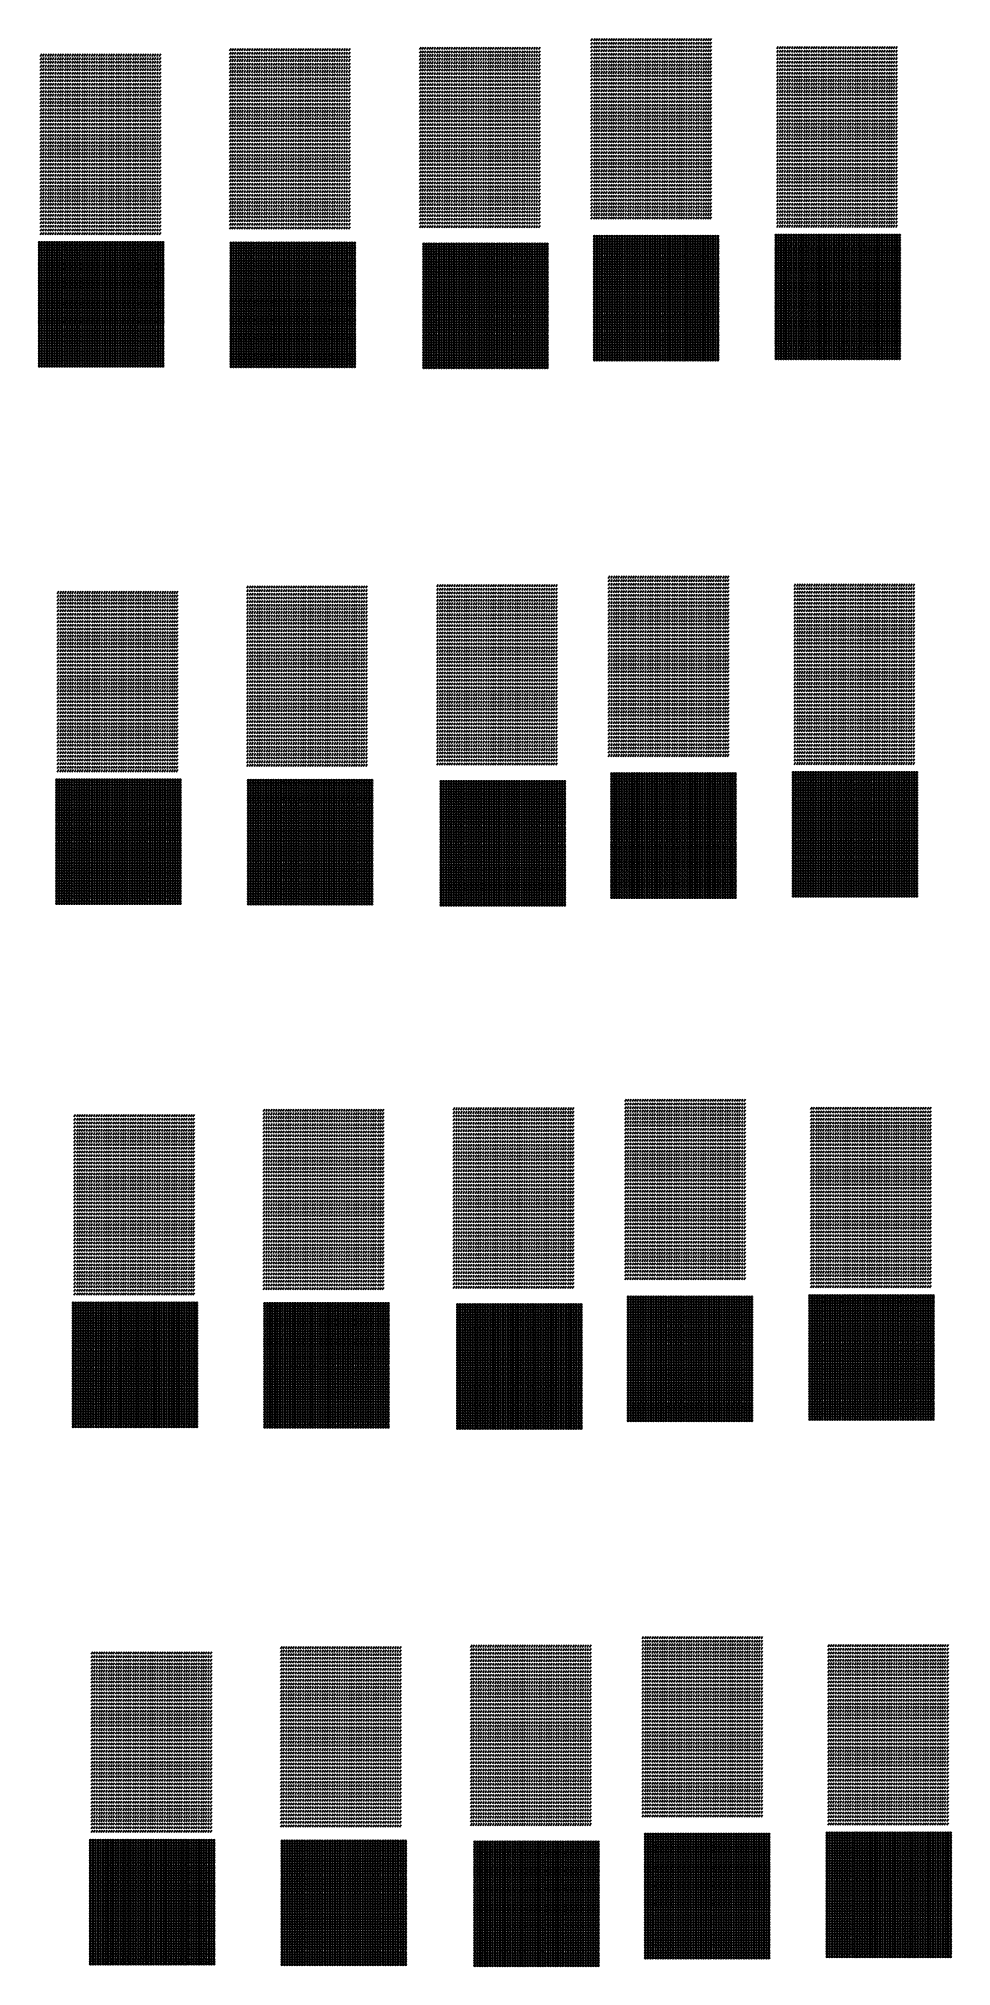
# Model space of a CAD drawing. Header units: inches. Extents: x -55 to 1004, y 12 to 2250.
import ezdxf

# ---------------------------------------------------------------- set-up
doc = ezdxf.new("R2010")
doc.units = ezdxf.units.IN
doc.header["$MEASUREMENT"] = 0

# ---------------------------------------------------------------- blocks, each defined once
blk = doc.blocks.new('*U5')
blk.add_circle((0, 0), 0.976)
blk = doc.blocks.new('*U6')
at = {"color": 0, "linetype": 'ByBlock', "lineweight": -2, "transparency": 16777216}
for p in [(0, 143.4), (0, 140.5), (0, 137.6), (0, 134.6), (2.9, 143.4), (2.9, 140.5), (2.9, 137.6), (2.9, 134.6), (5.9, 143.4), (5.9, 140.5), (5.9, 137.6), (5.9, 134.6), (8.8, 143.4), (8.8, 140.5), (8.8, 137.6), (8.8, 134.6), (11.7, 143.4), (11.7, 140.5), (11.7, 137.6), (11.7, 134.6), (14.6, 143.4), (14.6, 140.5), (14.6, 137.6), (14.6, 134.6), (17.6, 143.4), (17.6, 140.5), (17.6, 137.6), (17.6, 134.6), (20.5, 143.4), (20.5, 140.5), (20.5, 137.6), (20.5, 134.6), (23.4, 143.4), (23.4, 140.5), (23.4, 137.6), (23.4, 134.6), (26.3, 143.4), (26.3, 140.5), (26.3, 137.6), (26.3, 134.6), (29.3, 143.4), (29.3, 140.5), (29.3, 137.6), (29.3, 134.6), (32.2, 143.4), (32.2, 140.5), (32.2, 137.6), (32.2, 134.6), (35.1, 143.4), (35.1, 140.5), (35.1, 137.6), (35.1, 134.6), (38, 143.4), (38, 140.5), (38, 137.6), (38, 134.6), (41, 143.4), (41, 140.5), (41, 137.6), (41, 134.6), (43.9, 143.4), (43.9, 140.5), (43.9, 137.6), (43.9, 134.6), (46.8, 143.4), (46.8, 140.5), (46.8, 137.6), (46.8, 134.6), (49.8, 143.4), (49.8, 140.5), (49.8, 137.6), (49.8, 134.6), (52.7, 143.4), (52.7, 140.5), (52.7, 137.6), (52.7, 134.6), (55.6, 143.4), (55.6, 140.5), (55.6, 137.6), (55.6, 134.6), (58.5, 143.4), (58.5, 140.5), (58.5, 137.6), (58.5, 134.6), (61.5, 143.4), (61.5, 140.5), (61.5, 137.6), (61.5, 134.6), (64.4, 143.4), (64.4, 140.5), (64.4, 137.6), (64.4, 134.6), (67.3, 143.4), (67.3, 140.5), (67.3, 137.6), (67.3, 134.6), (70.2, 143.4), (70.2, 140.5), (70.2, 137.6), (70.2, 134.6), (73.2, 143.4), (73.2, 140.5), (73.2, 137.6), (73.2, 134.6), (76.1, 143.4), (76.1, 140.5), (76.1, 137.6), (76.1, 134.6), (79, 143.4), (79, 140.5), (79, 137.6), (79, 134.6), (81.9, 143.4), (81.9, 140.5), (81.9, 137.6), (81.9, 134.6), (84.9, 143.4), (84.9, 140.5), (84.9, 137.6), (84.9, 134.6), (87.8, 143.4), (87.8, 140.5), (87.8, 137.6), (87.8, 134.6), (90.7, 143.4), (90.7, 140.5), (90.7, 137.6), (90.7, 134.6), (93.7, 143.4), (93.7, 140.5), (93.7, 137.6), (93.7, 134.6), (96.6, 143.4), (96.6, 140.5), (96.6, 137.6), (96.6, 134.6), (99.5, 143.4), (99.5, 140.5), (99.5, 137.6), (99.5, 134.6), (102.4, 143.4), (102.4, 140.5), (102.4, 137.6), (102.4, 134.6), (105.4, 143.4), (105.4, 140.5), (105.4, 137.6), (105.4, 134.6), (108.3, 143.4), (108.3, 140.5), (108.3, 137.6), (108.3, 134.6), (111.2, 143.4), (111.2, 140.5), (111.2, 137.6), (111.2, 134.6), (114.1, 143.4), (114.1, 140.5), (114.1, 137.6), (114.1, 134.6), (117.1, 143.4), (117.1, 140.5), (117.1, 137.6), (117.1, 134.6), (120, 143.4), (120, 140.5), (120, 137.6), (120, 134.6), (122.9, 143.4), (122.9, 140.5), (122.9, 137.6), (122.9, 134.6), (125.8, 143.4), (125.8, 140.5), (125.8, 137.6), (125.8, 134.6), (128.8, 143.4), (128.8, 140.5), (128.8, 137.6), (128.8, 134.6), (131.7, 143.4), (131.7, 140.5), (131.7, 137.6), (131.7, 134.6), (134.6, 143.4), (134.6, 140.5), (134.6, 137.6), (134.6, 134.6), (137.6, 143.4), (137.6, 140.5), (137.6, 137.6), (137.6, 134.6), (140.5, 143.4), (140.5, 140.5), (140.5, 137.6), (140.5, 134.6), (143.4, 143.4), (143.4, 140.5), (143.4, 137.6), (143.4, 134.6), (0, 131.7), (0, 128.8), (0, 125.8), (0, 122.9), (0, 120), (0, 117.1), (0, 114.1), (0, 111.2), (2.9, 131.7), (2.9, 128.8), (2.9, 125.8), (2.9, 122.9), (2.9, 120), (2.9, 117.1), (2.9, 114.1), (2.9, 111.2), (5.9, 131.7), (5.9, 128.8), (5.9, 125.8), (5.9, 122.9), (5.9, 120), (5.9, 117.1), (5.9, 114.1), (5.9, 111.2), (8.8, 131.7), (8.8, 128.8), (8.8, 125.8), (8.8, 122.9), (8.8, 120), (8.8, 117.1), (8.8, 114.1), (8.8, 111.2), (11.7, 131.7), (11.7, 128.8), (11.7, 125.8), (11.7, 122.9), (11.7, 120), (11.7, 117.1), (11.7, 114.1), (11.7, 111.2), (14.6, 131.7), (14.6, 128.8), (14.6, 125.8), (14.6, 122.9), (14.6, 120), (14.6, 117.1), (14.6, 114.1), (14.6, 111.2), (17.6, 131.7), (17.6, 128.8), (17.6, 125.8), (17.6, 122.9), (17.6, 120), (17.6, 117.1), (17.6, 114.1), (17.6, 111.2), (20.5, 131.7), (20.5, 128.8), (20.5, 125.8), (20.5, 122.9), (20.5, 120), (20.5, 117.1), (20.5, 114.1), (20.5, 111.2), (23.4, 131.7), (23.4, 128.8), (23.4, 125.8), (23.4, 122.9), (23.4, 120), (23.4, 117.1), (23.4, 114.1), (23.4, 111.2), (26.3, 131.7), (26.3, 128.8), (26.3, 125.8), (26.3, 122.9), (26.3, 120), (26.3, 117.1), (26.3, 114.1), (26.3, 111.2), (29.3, 131.7), (29.3, 128.8), (29.3, 125.8), (29.3, 122.9), (29.3, 120), (29.3, 117.1), (29.3, 114.1), (29.3, 111.2), (32.2, 131.7), (32.2, 128.8), (32.2, 125.8), (32.2, 122.9), (32.2, 120), (32.2, 117.1), (32.2, 114.1), (32.2, 111.2), (35.1, 131.7), (35.1, 128.8), (35.1, 125.8), (35.1, 122.9), (35.1, 120), (35.1, 117.1), (35.1, 114.1), (35.1, 111.2), (38, 131.7), (38, 128.8), (38, 125.8), (38, 122.9), (38, 120), (38, 117.1), (38, 114.1), (38, 111.2), (41, 131.7), (41, 128.8), (41, 125.8), (41, 122.9), (41, 120), (41, 117.1), (41, 114.1), (41, 111.2), (43.9, 131.7), (43.9, 128.8), (43.9, 125.8), (43.9, 122.9), (43.9, 120), (43.9, 117.1), (43.9, 114.1), (43.9, 111.2), (46.8, 131.7), (46.8, 128.8), (46.8, 125.8), (46.8, 122.9), (46.8, 120), (46.8, 117.1), (46.8, 114.1), (46.8, 111.2), (49.8, 131.7), (49.8, 128.8), (49.8, 125.8), (49.8, 122.9), (49.8, 120), (49.8, 117.1), (49.8, 114.1), (49.8, 111.2), (52.7, 131.7), (52.7, 128.8), (52.7, 125.8), (52.7, 122.9), (52.7, 120), (52.7, 117.1), (52.7, 114.1), (52.7, 111.2), (55.6, 131.7), (55.6, 128.8), (55.6, 125.8), (55.6, 122.9), (55.6, 120), (55.6, 117.1), (55.6, 114.1), (55.6, 111.2), (58.5, 131.7), (58.5, 128.8), (58.5, 125.8), (58.5, 122.9), (58.5, 120), (58.5, 117.1), (58.5, 114.1), (58.5, 111.2), (61.5, 131.7), (61.5, 128.8), (61.5, 125.8), (61.5, 122.9), (61.5, 120), (61.5, 117.1), (61.5, 114.1), (61.5, 111.2), (64.4, 131.7), (64.4, 128.8), (64.4, 125.8), (64.4, 122.9), (64.4, 120), (64.4, 117.1), (64.4, 114.1), (64.4, 111.2), (67.3, 131.7), (67.3, 128.8), (67.3, 125.8), (67.3, 122.9), (67.3, 120), (67.3, 117.1), (67.3, 114.1), (67.3, 111.2), (70.2, 131.7), (70.2, 128.8), (70.2, 125.8), (70.2, 122.9), (70.2, 120), (70.2, 117.1), (70.2, 114.1), (70.2, 111.2), (73.2, 131.7), (73.2, 128.8), (73.2, 125.8), (73.2, 122.9), (73.2, 120), (73.2, 117.1), (73.2, 114.1), (73.2, 111.2), (76.1, 131.7), (76.1, 128.8), (76.1, 125.8), (76.1, 122.9), (76.1, 120), (76.1, 117.1), (76.1, 114.1), (76.1, 111.2), (79, 131.7), (79, 128.8), (79, 125.8), (79, 122.9), (79, 120), (79, 117.1), (79, 114.1), (79, 111.2), (81.9, 131.7), (81.9, 128.8), (81.9, 125.8), (81.9, 122.9), (81.9, 120), (81.9, 117.1), (81.9, 114.1), (81.9, 111.2), (84.9, 131.7), (84.9, 128.8), (84.9, 125.8), (84.9, 122.9), (84.9, 120), (84.9, 117.1), (84.9, 114.1), (84.9, 111.2), (87.8, 131.7), (87.8, 128.8), (87.8, 125.8), (87.8, 122.9), (87.8, 120), (87.8, 117.1), (87.8, 114.1), (87.8, 111.2), (90.7, 131.7), (90.7, 128.8), (90.7, 125.8), (90.7, 122.9), (90.7, 120), (90.7, 117.1), (90.7, 114.1), (90.7, 111.2), (93.7, 131.7), (93.7, 128.8), (93.7, 125.8), (93.7, 122.9), (93.7, 120), (93.7, 117.1), (93.7, 114.1), (93.7, 111.2), (96.6, 131.7), (96.6, 128.8), (96.6, 125.8), (96.6, 122.9), (96.6, 120), (96.6, 117.1), (96.6, 114.1), (96.6, 111.2), (99.5, 131.7), (99.5, 128.8), (99.5, 125.8), (99.5, 122.9), (99.5, 120), (99.5, 117.1), (99.5, 114.1), (99.5, 111.2), (102.4, 131.7), (102.4, 128.8), (102.4, 125.8), (102.4, 122.9), (102.4, 120), (102.4, 117.1), (102.4, 114.1), (102.4, 111.2), (105.4, 131.7), (105.4, 128.8), (105.4, 125.8), (105.4, 122.9), (105.4, 120), (105.4, 117.1), (105.4, 114.1), (105.4, 111.2), (108.3, 131.7), (108.3, 128.8), (108.3, 125.8), (108.3, 122.9), (108.3, 120), (108.3, 117.1), (108.3, 114.1), (108.3, 111.2), (111.2, 131.7), (111.2, 128.8), (111.2, 125.8), (111.2, 122.9), (111.2, 120), (111.2, 117.1), (111.2, 114.1), (111.2, 111.2), (114.1, 131.7), (114.1, 128.8), (114.1, 125.8), (114.1, 122.9), (114.1, 120), (114.1, 117.1), (114.1, 114.1), (114.1, 111.2), (117.1, 131.7), (117.1, 128.8), (117.1, 125.8), (117.1, 122.9), (117.1, 120), (117.1, 117.1), (117.1, 114.1), (117.1, 111.2), (120, 131.7), (120, 128.8), (120, 125.8), (120, 122.9), (120, 120), (120, 117.1), (120, 114.1), (120, 111.2), (122.9, 131.7), (122.9, 128.8), (122.9, 125.8), (122.9, 122.9), (122.9, 120), (122.9, 117.1), (122.9, 114.1), (122.9, 111.2), (125.8, 131.7), (125.8, 128.8), (125.8, 125.8), (125.8, 122.9), (125.8, 120), (125.8, 117.1), (125.8, 114.1), (125.8, 111.2), (128.8, 131.7), (128.8, 128.8), (128.8, 125.8), (128.8, 122.9), (128.8, 120), (128.8, 117.1), (128.8, 114.1), (128.8, 111.2), (131.7, 131.7), (131.7, 128.8), (131.7, 125.8), (131.7, 122.9), (131.7, 120), (131.7, 117.1), (131.7, 114.1), (131.7, 111.2), (134.6, 131.7), (134.6, 128.8), (134.6, 125.8), (134.6, 122.9), (134.6, 120), (134.6, 117.1), (134.6, 114.1), (134.6, 111.2), (137.6, 131.7), (137.6, 128.8), (137.6, 125.8), (137.6, 122.9), (137.6, 120), (137.6, 117.1), (137.6, 114.1), (137.6, 111.2), (140.5, 131.7), (140.5, 128.8), (140.5, 125.8), (140.5, 122.9), (140.5, 120), (140.5, 117.1), (140.5, 114.1), (140.5, 111.2), (143.4, 131.7), (143.4, 128.8), (143.4, 125.8), (143.4, 122.9), (143.4, 120), (143.4, 117.1), (143.4, 114.1), (143.4, 111.2), (0, 108.3), (0, 105.4), (0, 102.4), (0, 99.5), (0, 96.6), (0, 93.7), (0, 90.7), (2.9, 108.3), (2.9, 105.4), (2.9, 102.4), (2.9, 99.5), (2.9, 96.6), (2.9, 93.7), (2.9, 90.7), (5.9, 108.3), (5.9, 105.4), (5.9, 102.4), (5.9, 99.5), (5.9, 96.6), (5.9, 93.7), (5.9, 90.7), (8.8, 108.3), (8.8, 105.4), (8.8, 102.4), (8.8, 99.5), (8.8, 96.6), (8.8, 93.7), (8.8, 90.7), (11.7, 108.3), (11.7, 105.4), (11.7, 102.4), (11.7, 99.5), (11.7, 96.6), (11.7, 93.7), (11.7, 90.7), (14.6, 108.3), (14.6, 105.4), (14.6, 102.4), (14.6, 99.5), (14.6, 96.6), (14.6, 93.7), (14.6, 90.7), (17.6, 108.3), (17.6, 105.4), (17.6, 102.4), (17.6, 99.5), (17.6, 96.6), (17.6, 93.7), (17.6, 90.7), (20.5, 108.3), (20.5, 105.4), (20.5, 102.4), (20.5, 99.5), (20.5, 96.6), (20.5, 93.7), (20.5, 90.7), (23.4, 108.3), (23.4, 105.4), (23.4, 102.4), (23.4, 99.5), (23.4, 96.6), (23.4, 93.7), (23.4, 90.7), (26.3, 108.3), (26.3, 105.4), (26.3, 102.4), (26.3, 99.5), (26.3, 96.6), (26.3, 93.7), (26.3, 90.7), (29.3, 108.3), (29.3, 105.4), (29.3, 102.4), (29.3, 99.5), (29.3, 96.6), (29.3, 93.7), (29.3, 90.7), (32.2, 108.3), (32.2, 105.4), (32.2, 102.4), (32.2, 99.5), (32.2, 96.6), (32.2, 93.7), (32.2, 90.7), (35.1, 108.3), (35.1, 105.4), (35.1, 102.4), (35.1, 99.5), (35.1, 96.6), (35.1, 93.7), (35.1, 90.7), (38, 108.3), (38, 105.4), (38, 102.4), (38, 99.5), (38, 96.6), (38, 93.7), (38, 90.7), (41, 108.3), (41, 105.4), (41, 102.4), (41, 99.5), (41, 96.6), (41, 93.7), (41, 90.7), (43.9, 108.3), (43.9, 105.4), (43.9, 102.4), (43.9, 99.5), (43.9, 96.6), (43.9, 93.7), (43.9, 90.7), (46.8, 108.3), (46.8, 105.4), (46.8, 102.4), (46.8, 99.5), (46.8, 96.6), (46.8, 93.7), (46.8, 90.7), (49.8, 108.3), (49.8, 105.4), (49.8, 102.4), (49.8, 99.5), (49.8, 96.6), (49.8, 93.7), (49.8, 90.7), (52.7, 108.3), (52.7, 105.4), (52.7, 102.4), (52.7, 99.5), (52.7, 96.6), (52.7, 93.7), (52.7, 90.7), (55.6, 108.3), (55.6, 105.4), (55.6, 102.4), (55.6, 99.5), (55.6, 96.6), (55.6, 93.7), (55.6, 90.7), (58.5, 108.3), (58.5, 105.4), (58.5, 102.4), (58.5, 99.5), (58.5, 96.6), (58.5, 93.7), (58.5, 90.7), (61.5, 108.3), (61.5, 105.4), (61.5, 102.4), (61.5, 99.5), (61.5, 96.6), (61.5, 93.7), (61.5, 90.7), (64.4, 108.3), (64.4, 105.4), (64.4, 102.4), (64.4, 99.5), (64.4, 96.6), (64.4, 93.7), (64.4, 90.7), (67.3, 108.3), (67.3, 105.4), (67.3, 102.4), (67.3, 99.5), (67.3, 96.6), (67.3, 93.7), (67.3, 90.7), (70.2, 108.3), (70.2, 105.4), (70.2, 102.4), (70.2, 99.5), (70.2, 96.6), (70.2, 93.7), (70.2, 90.7), (73.2, 108.3), (73.2, 105.4), (73.2, 102.4), (73.2, 99.5), (73.2, 96.6), (73.2, 93.7), (73.2, 90.7), (76.1, 108.3), (76.1, 105.4), (76.1, 102.4), (76.1, 99.5), (76.1, 96.6), (76.1, 93.7), (76.1, 90.7), (79, 108.3), (79, 105.4), (79, 102.4), (79, 99.5), (79, 96.6), (79, 93.7), (79, 90.7), (81.9, 108.3), (81.9, 105.4), (81.9, 102.4), (81.9, 99.5), (81.9, 96.6), (81.9, 93.7), (81.9, 90.7), (84.9, 108.3), (84.9, 105.4), (84.9, 102.4), (84.9, 99.5), (84.9, 96.6), (84.9, 93.7), (84.9, 90.7), (87.8, 108.3), (87.8, 105.4), (87.8, 102.4), (87.8, 99.5), (87.8, 96.6), (87.8, 93.7), (87.8, 90.7), (90.7, 108.3), (90.7, 105.4), (90.7, 102.4), (90.7, 99.5), (90.7, 96.6), (90.7, 93.7), (90.7, 90.7), (93.7, 108.3), (93.7, 105.4), (93.7, 102.4), (93.7, 99.5), (93.7, 96.6), (93.7, 93.7), (93.7, 90.7), (96.6, 108.3), (96.6, 105.4), (96.6, 102.4), (96.6, 99.5), (96.6, 96.6), (96.6, 93.7), (96.6, 90.7), (99.5, 108.3), (99.5, 105.4), (99.5, 102.4), (99.5, 99.5), (99.5, 96.6), (99.5, 93.7), (99.5, 90.7), (102.4, 108.3), (102.4, 105.4), (102.4, 102.4), (102.4, 99.5), (102.4, 96.6), (102.4, 93.7), (102.4, 90.7), (105.4, 108.3), (105.4, 105.4), (105.4, 102.4), (105.4, 99.5), (105.4, 96.6), (105.4, 93.7), (105.4, 90.7), (108.3, 108.3), (108.3, 105.4), (108.3, 102.4), (108.3, 99.5), (108.3, 96.6), (108.3, 93.7), (108.3, 90.7), (111.2, 108.3), (111.2, 105.4), (111.2, 102.4), (111.2, 99.5), (111.2, 96.6), (111.2, 93.7), (111.2, 90.7), (114.1, 108.3), (114.1, 105.4), (114.1, 102.4), (114.1, 99.5), (114.1, 96.6), (114.1, 93.7), (114.1, 90.7), (117.1, 108.3), (117.1, 105.4), (117.1, 102.4), (117.1, 99.5), (117.1, 96.6), (117.1, 93.7), (117.1, 90.7), (120, 108.3), (120, 105.4), (120, 102.4), (120, 99.5), (120, 96.6), (120, 93.7), (120, 90.7), (122.9, 108.3), (122.9, 105.4), (122.9, 102.4), (122.9, 99.5), (122.9, 96.6), (122.9, 93.7), (122.9, 90.7), (125.8, 108.3), (125.8, 105.4), (125.8, 102.4), (125.8, 99.5), (125.8, 96.6), (125.8, 93.7), (125.8, 90.7), (128.8, 108.3), (128.8, 105.4), (128.8, 102.4), (128.8, 99.5), (128.8, 96.6), (128.8, 93.7), (128.8, 90.7), (131.7, 108.3), (131.7, 105.4), (131.7, 102.4), (131.7, 99.5), (131.7, 96.6), (131.7, 93.7), (131.7, 90.7), (134.6, 108.3), (134.6, 105.4), (134.6, 102.4), (134.6, 99.5), (134.6, 96.6), (134.6, 93.7), (134.6, 90.7), (137.6, 108.3), (137.6, 105.4), (137.6, 102.4), (137.6, 99.5), (137.6, 96.6), (137.6, 93.7), (137.6, 90.7), (140.5, 108.3), (140.5, 105.4), (140.5, 102.4), (140.5, 99.5), (140.5, 96.6), (140.5, 93.7), (140.5, 90.7), (143.4, 108.3), (143.4, 105.4), (143.4, 102.4), (143.4, 99.5), (143.4, 96.6), (143.4, 93.7), (143.4, 90.7), (0, 87.8), (0, 84.9), (0, 81.9), (0, 79), (0, 76.1), (0, 73.2), (0, 70.2), (0, 67.3), (2.9, 87.8), (2.9, 84.9), (2.9, 81.9), (2.9, 79), (2.9, 76.1), (2.9, 73.2), (2.9, 70.2), (2.9, 67.3), (5.9, 87.8), (5.9, 84.9), (5.9, 81.9), (5.9, 79), (5.9, 76.1), (5.9, 73.2), (5.9, 70.2), (5.9, 67.3), (8.8, 87.8), (8.8, 84.9), (8.8, 81.9), (8.8, 79), (8.8, 76.1), (8.8, 73.2), (8.8, 70.2), (8.8, 67.3), (11.7, 87.8), (11.7, 84.9), (11.7, 81.9), (11.7, 79), (11.7, 76.1), (11.7, 73.2), (11.7, 70.2), (11.7, 67.3), (14.6, 87.8), (14.6, 84.9), (14.6, 81.9), (14.6, 79), (14.6, 76.1), (14.6, 73.2), (14.6, 70.2), (14.6, 67.3), (17.6, 87.8), (17.6, 84.9), (17.6, 81.9), (17.6, 79), (17.6, 76.1), (17.6, 73.2), (17.6, 70.2), (17.6, 67.3), (20.5, 87.8), (20.5, 84.9), (20.5, 81.9), (20.5, 79), (20.5, 76.1), (20.5, 73.2), (20.5, 70.2), (20.5, 67.3), (23.4, 87.8), (23.4, 84.9), (23.4, 81.9), (23.4, 79), (23.4, 76.1), (23.4, 73.2), (23.4, 70.2), (23.4, 67.3), (26.3, 87.8), (26.3, 84.9), (26.3, 81.9), (26.3, 79), (26.3, 76.1), (26.3, 73.2), (26.3, 70.2), (26.3, 67.3), (29.3, 87.8), (29.3, 84.9), (29.3, 81.9), (29.3, 79), (29.3, 76.1), (29.3, 73.2), (29.3, 70.2), (29.3, 67.3), (32.2, 87.8), (32.2, 84.9), (32.2, 81.9), (32.2, 79), (32.2, 76.1), (32.2, 73.2), (32.2, 70.2), (32.2, 67.3), (35.1, 87.8), (35.1, 84.9), (35.1, 81.9), (35.1, 79), (35.1, 76.1), (35.1, 73.2), (35.1, 70.2), (35.1, 67.3), (38, 87.8), (38, 84.9), (38, 81.9), (38, 79), (38, 76.1), (38, 73.2), (38, 70.2), (38, 67.3), (41, 87.8), (41, 84.9), (41, 81.9), (41, 79), (41, 76.1), (41, 73.2), (41, 70.2), (41, 67.3), (43.9, 87.8), (43.9, 84.9), (43.9, 81.9), (43.9, 79), (43.9, 76.1), (43.9, 73.2), (43.9, 70.2), (43.9, 67.3), (46.8, 87.8), (46.8, 84.9), (46.8, 81.9), (46.8, 79), (46.8, 76.1), (46.8, 73.2), (46.8, 70.2), (46.8, 67.3), (49.8, 87.8), (49.8, 84.9), (49.8, 81.9), (49.8, 79), (49.8, 76.1), (49.8, 73.2), (49.8, 70.2), (49.8, 67.3), (52.7, 87.8), (52.7, 84.9), (52.7, 81.9), (52.7, 79), (52.7, 76.1), (52.7, 73.2), (52.7, 70.2), (52.7, 67.3), (55.6, 87.8), (55.6, 84.9), (55.6, 81.9), (55.6, 79), (55.6, 76.1), (55.6, 73.2), (55.6, 70.2), (55.6, 67.3), (58.5, 87.8), (58.5, 84.9), (58.5, 81.9), (58.5, 79), (58.5, 76.1), (58.5, 73.2), (58.5, 70.2), (58.5, 67.3), (61.5, 87.8), (61.5, 84.9), (61.5, 81.9), (61.5, 79), (61.5, 76.1), (61.5, 73.2), (61.5, 70.2), (61.5, 67.3), (64.4, 87.8), (64.4, 84.9), (64.4, 81.9), (64.4, 79), (64.4, 76.1), (64.4, 73.2), (64.4, 70.2), (64.4, 67.3), (67.3, 87.8), (67.3, 84.9), (67.3, 81.9), (67.3, 79), (67.3, 76.1), (67.3, 73.2), (67.3, 70.2), (67.3, 67.3), (70.2, 87.8), (70.2, 84.9), (70.2, 81.9), (70.2, 79), (70.2, 76.1), (70.2, 73.2), (70.2, 70.2), (70.2, 67.3), (73.2, 87.8), (73.2, 84.9), (73.2, 81.9), (73.2, 79), (73.2, 76.1), (73.2, 73.2), (73.2, 70.2), (73.2, 67.3), (76.1, 87.8), (76.1, 84.9), (76.1, 81.9), (76.1, 79), (76.1, 76.1), (76.1, 73.2), (76.1, 70.2), (76.1, 67.3), (79, 87.8), (79, 84.9), (79, 81.9), (79, 79), (79, 76.1), (79, 73.2), (79, 70.2), (79, 67.3), (81.9, 87.8), (81.9, 84.9), (81.9, 81.9), (81.9, 79), (81.9, 76.1), (81.9, 73.2), (81.9, 70.2), (81.9, 67.3), (84.9, 87.8), (84.9, 84.9), (84.9, 81.9), (84.9, 79), (84.9, 76.1), (84.9, 73.2), (84.9, 70.2), (84.9, 67.3), (87.8, 87.8), (87.8, 84.9), (87.8, 81.9), (87.8, 79), (87.8, 76.1), (87.8, 73.2), (87.8, 70.2), (87.8, 67.3), (90.7, 87.8), (90.7, 84.9), (90.7, 81.9), (90.7, 79), (90.7, 76.1), (90.7, 73.2), (90.7, 70.2), (90.7, 67.3), (93.7, 87.8), (93.7, 84.9), (93.7, 81.9), (93.7, 79), (93.7, 76.1), (93.7, 73.2), (93.7, 70.2), (93.7, 67.3), (96.6, 87.8), (96.6, 84.9), (96.6, 81.9), (96.6, 79), (96.6, 76.1), (96.6, 73.2), (96.6, 70.2), (96.6, 67.3), (99.5, 87.8), (99.5, 84.9), (99.5, 81.9), (99.5, 79), (99.5, 76.1), (99.5, 73.2), (99.5, 70.2), (99.5, 67.3), (102.4, 87.8), (102.4, 84.9), (102.4, 81.9), (102.4, 79), (102.4, 76.1), (102.4, 73.2), (102.4, 70.2), (102.4, 67.3), (105.4, 87.8), (105.4, 84.9), (105.4, 81.9), (105.4, 79), (105.4, 76.1), (105.4, 73.2), (105.4, 70.2), (105.4, 67.3), (108.3, 87.8), (108.3, 84.9), (108.3, 81.9), (108.3, 79), (108.3, 76.1), (108.3, 73.2), (108.3, 70.2), (108.3, 67.3), (111.2, 87.8), (111.2, 84.9), (111.2, 81.9), (111.2, 79), (111.2, 76.1), (111.2, 73.2), (111.2, 70.2), (111.2, 67.3), (114.1, 87.8), (114.1, 84.9), (114.1, 81.9), (114.1, 79), (114.1, 76.1), (114.1, 73.2), (114.1, 70.2), (114.1, 67.3), (117.1, 87.8), (117.1, 84.9), (117.1, 81.9), (117.1, 79), (117.1, 76.1), (117.1, 73.2), (117.1, 70.2), (117.1, 67.3), (120, 87.8), (120, 84.9), (120, 81.9), (120, 79), (120, 76.1), (120, 73.2), (120, 70.2), (120, 67.3), (122.9, 87.8), (122.9, 84.9), (122.9, 81.9), (122.9, 79), (122.9, 76.1), (122.9, 73.2), (122.9, 70.2), (122.9, 67.3), (125.8, 87.8), (125.8, 84.9), (125.8, 81.9), (125.8, 79), (125.8, 76.1), (125.8, 73.2), (125.8, 70.2), (125.8, 67.3), (128.8, 87.8), (128.8, 84.9), (128.8, 81.9), (128.8, 79), (128.8, 76.1), (128.8, 73.2), (128.8, 70.2), (128.8, 67.3), (131.7, 87.8), (131.7, 84.9), (131.7, 81.9), (131.7, 79), (131.7, 76.1), (131.7, 73.2), (131.7, 70.2), (131.7, 67.3), (134.6, 87.8), (134.6, 84.9), (134.6, 81.9), (134.6, 79), (134.6, 76.1), (134.6, 73.2), (134.6, 70.2), (134.6, 67.3), (137.6, 87.8), (137.6, 84.9), (137.6, 81.9), (137.6, 79), (137.6, 76.1), (137.6, 73.2), (137.6, 70.2), (137.6, 67.3), (140.5, 87.8), (140.5, 84.9), (140.5, 81.9), (140.5, 79), (140.5, 76.1), (140.5, 73.2), (140.5, 70.2), (140.5, 67.3), (143.4, 87.8), (143.4, 84.9), (143.4, 81.9), (143.4, 79), (143.4, 76.1), (143.4, 73.2), (143.4, 70.2), (143.4, 67.3), (0, 64.4), (0, 61.5), (0, 58.5), (0, 55.6), (0, 52.7), (0, 49.8), (0, 46.8), (0, 43.9), (2.9, 64.4), (2.9, 61.5), (2.9, 58.5), (2.9, 55.6), (2.9, 52.7), (2.9, 49.8), (2.9, 46.8), (2.9, 43.9), (5.9, 64.4), (5.9, 61.5), (5.9, 58.5), (5.9, 55.6), (5.9, 52.7), (5.9, 49.8), (5.9, 46.8), (5.9, 43.9), (8.8, 64.4), (8.8, 61.5), (8.8, 58.5), (8.8, 55.6), (8.8, 52.7), (8.8, 49.8), (8.8, 46.8), (8.8, 43.9), (11.7, 64.4), (11.7, 61.5), (11.7, 58.5), (11.7, 55.6), (11.7, 52.7), (11.7, 49.8), (11.7, 46.8), (11.7, 43.9), (14.6, 64.4), (14.6, 61.5), (14.6, 58.5), (14.6, 55.6), (14.6, 52.7), (14.6, 49.8), (14.6, 46.8), (14.6, 43.9), (17.6, 64.4), (17.6, 61.5), (17.6, 58.5), (17.6, 55.6), (17.6, 52.7), (17.6, 49.8), (17.6, 46.8), (17.6, 43.9), (20.5, 64.4), (20.5, 61.5), (20.5, 58.5), (20.5, 55.6), (20.5, 52.7), (20.5, 49.8), (20.5, 46.8), (20.5, 43.9), (23.4, 64.4), (23.4, 61.5), (23.4, 58.5), (23.4, 55.6), (23.4, 52.7), (23.4, 49.8), (23.4, 46.8), (23.4, 43.9), (26.3, 64.4), (26.3, 61.5), (26.3, 58.5), (26.3, 55.6), (26.3, 52.7), (26.3, 49.8), (26.3, 46.8), (26.3, 43.9), (29.3, 64.4), (29.3, 61.5), (29.3, 58.5), (29.3, 55.6), (29.3, 52.7), (29.3, 49.8), (29.3, 46.8), (29.3, 43.9), (32.2, 64.4), (32.2, 61.5), (32.2, 58.5), (32.2, 55.6), (32.2, 52.7), (32.2, 49.8), (32.2, 46.8), (32.2, 43.9), (35.1, 64.4), (35.1, 61.5), (35.1, 58.5), (35.1, 55.6), (35.1, 52.7), (35.1, 49.8), (35.1, 46.8), (35.1, 43.9), (38, 64.4), (38, 61.5), (38, 58.5), (38, 55.6), (38, 52.7), (38, 49.8), (38, 46.8), (38, 43.9), (41, 64.4), (41, 61.5), (41, 58.5), (41, 55.6), (41, 52.7), (41, 49.8), (41, 46.8), (41, 43.9), (43.9, 64.4), (43.9, 61.5), (43.9, 58.5), (43.9, 55.6), (43.9, 52.7), (43.9, 49.8), (43.9, 46.8), (43.9, 43.9), (46.8, 64.4), (46.8, 61.5), (46.8, 58.5), (46.8, 55.6), (46.8, 52.7), (46.8, 49.8), (46.8, 46.8), (46.8, 43.9), (49.8, 64.4), (49.8, 61.5), (49.8, 58.5), (49.8, 55.6), (49.8, 52.7), (49.8, 49.8), (49.8, 46.8), (49.8, 43.9), (52.7, 64.4), (52.7, 61.5), (52.7, 58.5), (52.7, 55.6), (52.7, 52.7), (52.7, 49.8), (52.7, 46.8), (52.7, 43.9), (55.6, 64.4), (55.6, 61.5), (55.6, 58.5), (55.6, 55.6), (55.6, 52.7), (55.6, 49.8), (55.6, 46.8), (55.6, 43.9), (58.5, 64.4), (58.5, 61.5), (58.5, 58.5), (58.5, 55.6), (58.5, 52.7), (58.5, 49.8), (58.5, 46.8), (58.5, 43.9), (61.5, 64.4), (61.5, 61.5), (61.5, 58.5), (61.5, 55.6), (61.5, 52.7), (61.5, 49.8), (61.5, 46.8), (61.5, 43.9), (64.4, 64.4), (64.4, 61.5), (64.4, 58.5), (64.4, 55.6), (64.4, 52.7), (64.4, 49.8), (64.4, 46.8), (64.4, 43.9), (67.3, 64.4), (67.3, 61.5), (67.3, 58.5), (67.3, 55.6), (67.3, 52.7), (67.3, 49.8), (67.3, 46.8), (67.3, 43.9), (70.2, 64.4), (70.2, 61.5), (70.2, 58.5), (70.2, 55.6), (70.2, 52.7), (70.2, 49.8), (70.2, 46.8), (70.2, 43.9), (73.2, 64.4), (73.2, 61.5), (73.2, 58.5), (73.2, 55.6), (73.2, 52.7), (73.2, 49.8), (73.2, 46.8), (73.2, 43.9), (76.1, 64.4), (76.1, 61.5), (76.1, 58.5), (76.1, 55.6), (76.1, 52.7), (76.1, 49.8), (76.1, 46.8), (76.1, 43.9), (79, 64.4), (79, 61.5), (79, 58.5), (79, 55.6), (79, 52.7), (79, 49.8), (79, 46.8), (79, 43.9), (81.9, 64.4), (81.9, 61.5), (81.9, 58.5), (81.9, 55.6), (81.9, 52.7), (81.9, 49.8), (81.9, 46.8), (81.9, 43.9), (84.9, 64.4), (84.9, 61.5), (84.9, 58.5), (84.9, 55.6), (84.9, 52.7), (84.9, 49.8), (84.9, 46.8), (84.9, 43.9), (87.8, 64.4), (87.8, 61.5), (87.8, 58.5), (87.8, 55.6), (87.8, 52.7), (87.8, 49.8), (87.8, 46.8), (87.8, 43.9), (90.7, 64.4), (90.7, 61.5), (90.7, 58.5), (90.7, 55.6), (90.7, 52.7), (90.7, 49.8), (90.7, 46.8), (90.7, 43.9), (93.7, 64.4), (93.7, 61.5), (93.7, 58.5), (93.7, 55.6), (93.7, 52.7), (93.7, 49.8), (93.7, 46.8), (93.7, 43.9), (96.6, 64.4), (96.6, 61.5), (96.6, 58.5), (96.6, 55.6), (96.6, 52.7), (96.6, 49.8), (96.6, 46.8), (96.6, 43.9), (99.5, 64.4), (99.5, 61.5), (99.5, 58.5), (99.5, 55.6), (99.5, 52.7), (99.5, 49.8), (99.5, 46.8), (99.5, 43.9), (102.4, 64.4), (102.4, 61.5), (102.4, 58.5), (102.4, 55.6), (102.4, 52.7), (102.4, 49.8), (102.4, 46.8), (102.4, 43.9), (105.4, 64.4), (105.4, 61.5), (105.4, 58.5), (105.4, 55.6), (105.4, 52.7), (105.4, 49.8), (105.4, 46.8), (105.4, 43.9), (108.3, 64.4), (108.3, 61.5), (108.3, 58.5), (108.3, 55.6), (108.3, 52.7), (108.3, 49.8), (108.3, 46.8), (108.3, 43.9), (111.2, 64.4), (111.2, 61.5), (111.2, 58.5), (111.2, 55.6), (111.2, 52.7), (111.2, 49.8), (111.2, 46.8), (111.2, 43.9), (114.1, 64.4), (114.1, 61.5), (114.1, 58.5), (114.1, 55.6), (114.1, 52.7), (114.1, 49.8), (114.1, 46.8), (114.1, 43.9), (117.1, 64.4), (117.1, 61.5), (117.1, 58.5), (117.1, 55.6), (117.1, 52.7), (117.1, 49.8), (117.1, 46.8), (117.1, 43.9), (120, 64.4), (120, 61.5), (120, 58.5), (120, 55.6), (120, 52.7), (120, 49.8), (120, 46.8), (120, 43.9), (122.9, 64.4), (122.9, 61.5), (122.9, 58.5), (122.9, 55.6), (122.9, 52.7), (122.9, 49.8), (122.9, 46.8), (122.9, 43.9), (125.8, 64.4), (125.8, 61.5), (125.8, 58.5), (125.8, 55.6), (125.8, 52.7), (125.8, 49.8), (125.8, 46.8), (125.8, 43.9), (128.8, 64.4), (128.8, 61.5), (128.8, 58.5), (128.8, 55.6), (128.8, 52.7), (128.8, 49.8), (128.8, 46.8), (128.8, 43.9), (131.7, 64.4), (131.7, 61.5), (131.7, 58.5), (131.7, 55.6), (131.7, 52.7), (131.7, 49.8), (131.7, 46.8), (131.7, 43.9), (134.6, 64.4), (134.6, 61.5), (134.6, 58.5), (134.6, 55.6), (134.6, 52.7), (134.6, 49.8), (134.6, 46.8), (134.6, 43.9), (137.6, 64.4), (137.6, 61.5), (137.6, 58.5), (137.6, 55.6), (137.6, 52.7), (137.6, 49.8), (137.6, 46.8), (137.6, 43.9), (140.5, 64.4), (140.5, 61.5), (140.5, 58.5), (140.5, 55.6), (140.5, 52.7), (140.5, 49.8), (140.5, 46.8), (140.5, 43.9), (143.4, 64.4), (143.4, 61.5), (143.4, 58.5), (143.4, 55.6), (143.4, 52.7), (143.4, 49.8), (143.4, 46.8), (143.4, 43.9), (0, 41), (0, 38), (0, 35.1), (0, 32.2), (0, 29.3), (0, 26.3), (0, 23.4), (2.9, 41), (2.9, 38), (2.9, 35.1), (2.9, 32.2), (2.9, 29.3), (2.9, 26.3), (2.9, 23.4), (5.9, 41), (5.9, 38), (5.9, 35.1), (5.9, 32.2), (5.9, 29.3), (5.9, 26.3), (5.9, 23.4), (8.8, 41), (8.8, 38), (8.8, 35.1), (8.8, 32.2), (8.8, 29.3), (8.8, 26.3), (8.8, 23.4), (11.7, 41), (11.7, 38), (11.7, 35.1), (11.7, 32.2), (11.7, 29.3), (11.7, 26.3), (11.7, 23.4), (14.6, 41), (14.6, 38), (14.6, 35.1), (14.6, 32.2), (14.6, 29.3), (14.6, 26.3), (14.6, 23.4), (17.6, 41), (17.6, 38), (17.6, 35.1), (17.6, 32.2), (17.6, 29.3), (17.6, 26.3), (17.6, 23.4), (20.5, 41), (20.5, 38), (20.5, 35.1), (20.5, 32.2), (20.5, 29.3), (20.5, 26.3), (20.5, 23.4), (23.4, 41), (23.4, 38), (23.4, 35.1), (23.4, 32.2), (23.4, 29.3), (23.4, 26.3), (23.4, 23.4), (26.3, 41), (26.3, 38), (26.3, 35.1), (26.3, 32.2), (26.3, 29.3), (26.3, 26.3), (26.3, 23.4), (29.3, 41), (29.3, 38), (29.3, 35.1), (29.3, 32.2), (29.3, 29.3), (29.3, 26.3), (29.3, 23.4), (32.2, 41), (32.2, 38), (32.2, 35.1), (32.2, 32.2), (32.2, 29.3), (32.2, 26.3), (32.2, 23.4), (35.1, 41), (35.1, 38), (35.1, 35.1), (35.1, 32.2), (35.1, 29.3), (35.1, 26.3), (35.1, 23.4), (38, 41), (38, 38), (38, 35.1), (38, 32.2), (38, 29.3), (38, 26.3), (38, 23.4), (41, 41), (41, 38), (41, 35.1), (41, 32.2), (41, 29.3), (41, 26.3), (41, 23.4), (43.9, 41), (43.9, 38), (43.9, 35.1), (43.9, 32.2), (43.9, 29.3), (43.9, 26.3), (43.9, 23.4), (46.8, 41), (46.8, 38), (46.8, 35.1), (46.8, 32.2), (46.8, 29.3), (46.8, 26.3), (46.8, 23.4), (49.8, 41), (49.8, 38), (49.8, 35.1), (49.8, 32.2), (49.8, 29.3), (49.8, 26.3), (49.8, 23.4), (52.7, 41), (52.7, 38), (52.7, 35.1), (52.7, 32.2), (52.7, 29.3), (52.7, 26.3), (52.7, 23.4), (55.6, 41), (55.6, 38), (55.6, 35.1), (55.6, 32.2), (55.6, 29.3), (55.6, 26.3), (55.6, 23.4), (58.5, 41), (58.5, 38), (58.5, 35.1), (58.5, 32.2), (58.5, 29.3), (58.5, 26.3), (58.5, 23.4), (61.5, 41), (61.5, 38), (61.5, 35.1), (61.5, 32.2), (61.5, 29.3), (61.5, 26.3), (61.5, 23.4), (64.4, 41), (64.4, 38), (64.4, 35.1), (64.4, 32.2), (64.4, 29.3), (64.4, 26.3), (64.4, 23.4), (67.3, 41), (67.3, 38), (67.3, 35.1), (67.3, 32.2), (67.3, 29.3), (67.3, 26.3), (67.3, 23.4), (70.2, 41), (70.2, 38), (70.2, 35.1), (70.2, 32.2), (70.2, 29.3), (70.2, 26.3), (70.2, 23.4), (73.2, 41), (73.2, 38), (73.2, 35.1), (73.2, 32.2), (73.2, 29.3), (73.2, 26.3), (73.2, 23.4), (76.1, 41), (76.1, 38), (76.1, 35.1), (76.1, 32.2), (76.1, 29.3), (76.1, 26.3), (76.1, 23.4), (79, 41), (79, 38), (79, 35.1), (79, 32.2), (79, 29.3), (79, 26.3), (79, 23.4), (81.9, 41), (81.9, 38), (81.9, 35.1), (81.9, 32.2), (81.9, 29.3), (81.9, 26.3), (81.9, 23.4), (84.9, 41), (84.9, 38), (84.9, 35.1), (84.9, 32.2), (84.9, 29.3), (84.9, 26.3), (84.9, 23.4), (87.8, 41), (87.8, 38), (87.8, 35.1), (87.8, 32.2), (87.8, 29.3), (87.8, 26.3), (87.8, 23.4), (90.7, 41), (90.7, 38), (90.7, 35.1), (90.7, 32.2), (90.7, 29.3), (90.7, 26.3), (90.7, 23.4), (93.7, 41), (93.7, 38), (93.7, 35.1), (93.7, 32.2), (93.7, 29.3), (93.7, 26.3), (93.7, 23.4), (96.6, 41), (96.6, 38), (96.6, 35.1), (96.6, 32.2), (96.6, 29.3), (96.6, 26.3), (96.6, 23.4), (99.5, 41), (99.5, 38), (99.5, 35.1), (99.5, 32.2), (99.5, 29.3), (99.5, 26.3), (99.5, 23.4), (102.4, 41), (102.4, 38), (102.4, 35.1), (102.4, 32.2), (102.4, 29.3), (102.4, 26.3), (102.4, 23.4), (105.4, 41), (105.4, 38), (105.4, 35.1), (105.4, 32.2), (105.4, 29.3), (105.4, 26.3), (105.4, 23.4), (108.3, 41), (108.3, 38), (108.3, 35.1), (108.3, 32.2), (108.3, 29.3), (108.3, 26.3), (108.3, 23.4), (111.2, 41), (111.2, 38), (111.2, 35.1), (111.2, 32.2), (111.2, 29.3), (111.2, 26.3), (111.2, 23.4), (114.1, 41), (114.1, 38), (114.1, 35.1), (114.1, 32.2), (114.1, 29.3), (114.1, 26.3), (114.1, 23.4), (117.1, 41), (117.1, 38), (117.1, 35.1), (117.1, 32.2), (117.1, 29.3), (117.1, 26.3), (117.1, 23.4), (120, 41), (120, 38), (120, 35.1), (120, 32.2), (120, 29.3), (120, 26.3), (120, 23.4), (122.9, 41), (122.9, 38), (122.9, 35.1), (122.9, 32.2), (122.9, 29.3), (122.9, 26.3), (122.9, 23.4), (125.8, 41), (125.8, 38), (125.8, 35.1), (125.8, 32.2), (125.8, 29.3), (125.8, 26.3), (125.8, 23.4), (128.8, 41), (128.8, 38), (128.8, 35.1), (128.8, 32.2), (128.8, 29.3), (128.8, 26.3), (128.8, 23.4), (131.7, 41), (131.7, 38), (131.7, 35.1), (131.7, 32.2), (131.7, 29.3), (131.7, 26.3), (131.7, 23.4), (134.6, 41), (134.6, 38), (134.6, 35.1), (134.6, 32.2), (134.6, 29.3), (134.6, 26.3), (134.6, 23.4), (137.6, 41), (137.6, 38), (137.6, 35.1), (137.6, 32.2), (137.6, 29.3), (137.6, 26.3), (137.6, 23.4), (140.5, 41), (140.5, 38), (140.5, 35.1), (140.5, 32.2), (140.5, 29.3), (140.5, 26.3), (140.5, 23.4), (143.4, 41), (143.4, 38), (143.4, 35.1), (143.4, 32.2), (143.4, 29.3), (143.4, 26.3), (143.4, 23.4), (0, 20.5), (0, 17.6), (0, 14.6), (0, 11.7), (0, 8.8), (0, 5.9), (0, 2.9), (0, 0), (2.9, 20.5), (2.9, 17.6), (2.9, 14.6), (2.9, 11.7), (2.9, 8.8), (2.9, 5.9), (2.9, 2.9), (2.9, 0), (5.9, 20.5), (5.9, 17.6), (5.9, 14.6), (5.9, 11.7), (5.9, 8.8), (5.9, 5.9), (5.9, 2.9), (5.9, 0), (8.8, 20.5), (8.8, 17.6), (8.8, 14.6), (8.8, 11.7), (8.8, 8.8), (8.8, 5.9), (8.8, 2.9), (8.8, 0), (11.7, 20.5), (11.7, 17.6), (11.7, 14.6), (11.7, 11.7), (11.7, 8.8), (11.7, 5.9), (11.7, 2.9), (11.7, 0), (14.6, 20.5), (14.6, 17.6), (14.6, 14.6), (14.6, 11.7), (14.6, 8.8), (14.6, 5.9), (14.6, 2.9), (14.6, 0), (17.6, 20.5), (17.6, 17.6), (17.6, 14.6), (17.6, 11.7), (17.6, 8.8), (17.6, 5.9), (17.6, 2.9), (17.6, 0), (20.5, 20.5), (20.5, 17.6), (20.5, 14.6), (20.5, 11.7), (20.5, 8.8), (20.5, 5.9), (20.5, 2.9), (20.5, 0), (23.4, 20.5), (23.4, 17.6), (23.4, 14.6), (23.4, 11.7), (23.4, 8.8), (23.4, 5.9), (23.4, 2.9), (23.4, 0), (26.3, 20.5), (26.3, 17.6), (26.3, 14.6), (26.3, 11.7), (26.3, 8.8), (26.3, 5.9), (26.3, 2.9), (26.3, 0), (29.3, 20.5), (29.3, 17.6), (29.3, 14.6), (29.3, 11.7), (29.3, 8.8), (29.3, 5.9), (29.3, 2.9), (29.3, 0), (32.2, 20.5), (32.2, 17.6), (32.2, 14.6), (32.2, 11.7), (32.2, 8.8), (32.2, 5.9), (32.2, 2.9), (32.2, 0), (35.1, 20.5), (35.1, 17.6), (35.1, 14.6), (35.1, 11.7), (35.1, 8.8), (35.1, 5.9), (35.1, 2.9), (35.1, 0), (38, 20.5), (38, 17.6), (38, 14.6), (38, 11.7), (38, 8.8), (38, 5.9), (38, 2.9), (38, 0), (41, 20.5), (41, 17.6), (41, 14.6), (41, 11.7), (41, 8.8), (41, 5.9), (41, 2.9), (41, 0), (43.9, 20.5), (43.9, 17.6), (43.9, 14.6), (43.9, 11.7), (43.9, 8.8), (43.9, 5.9), (43.9, 2.9), (43.9, 0), (46.8, 20.5), (46.8, 17.6), (46.8, 14.6), (46.8, 11.7), (46.8, 8.8), (46.8, 5.9), (46.8, 2.9), (46.8, 0), (49.8, 20.5), (49.8, 17.6), (49.8, 14.6), (49.8, 11.7), (49.8, 8.8), (49.8, 5.9), (49.8, 2.9), (49.8, 0), (52.7, 20.5), (52.7, 17.6), (52.7, 14.6), (52.7, 11.7), (52.7, 8.8), (52.7, 5.9), (52.7, 2.9), (52.7, 0), (55.6, 20.5), (55.6, 17.6), (55.6, 14.6), (55.6, 11.7), (55.6, 8.8), (55.6, 5.9), (55.6, 2.9), (55.6, 0), (58.5, 20.5), (58.5, 17.6), (58.5, 14.6), (58.5, 11.7), (58.5, 8.8), (58.5, 5.9), (58.5, 2.9), (58.5, 0), (61.5, 20.5), (61.5, 17.6), (61.5, 14.6), (61.5, 11.7), (61.5, 8.8), (61.5, 5.9), (61.5, 2.9), (61.5, 0), (64.4, 20.5), (64.4, 17.6), (64.4, 14.6), (64.4, 11.7), (64.4, 8.8), (64.4, 5.9), (64.4, 2.9), (64.4, 0), (67.3, 20.5), (67.3, 17.6), (67.3, 14.6), (67.3, 11.7), (67.3, 8.8), (67.3, 5.9), (67.3, 2.9), (67.3, 0), (70.2, 20.5), (70.2, 17.6), (70.2, 14.6), (70.2, 11.7), (70.2, 8.8), (70.2, 5.9), (70.2, 2.9), (70.2, 0), (73.2, 20.5), (73.2, 17.6), (73.2, 14.6), (73.2, 11.7), (73.2, 8.8), (73.2, 5.9), (73.2, 2.9), (73.2, 0), (76.1, 20.5), (76.1, 17.6), (76.1, 14.6), (76.1, 11.7), (76.1, 8.8), (76.1, 5.9), (76.1, 2.9), (76.1, 0), (79, 20.5), (79, 17.6), (79, 14.6), (79, 11.7), (79, 8.8), (79, 5.9), (79, 2.9), (79, 0), (81.9, 20.5), (81.9, 17.6), (81.9, 14.6), (81.9, 11.7), (81.9, 8.8), (81.9, 5.9), (81.9, 2.9), (81.9, 0), (84.9, 20.5), (84.9, 17.6), (84.9, 14.6), (84.9, 11.7), (84.9, 8.8), (84.9, 5.9), (84.9, 2.9), (84.9, 0), (87.8, 20.5), (87.8, 17.6), (87.8, 14.6), (87.8, 11.7), (87.8, 8.8), (87.8, 5.9), (87.8, 2.9), (87.8, 0), (90.7, 20.5), (90.7, 17.6), (90.7, 14.6), (90.7, 11.7), (90.7, 8.8), (90.7, 5.9), (90.7, 2.9), (90.7, 0), (93.7, 20.5), (93.7, 17.6), (93.7, 14.6), (93.7, 11.7), (93.7, 8.8), (93.7, 5.9), (93.7, 2.9), (93.7, 0), (96.6, 20.5), (96.6, 17.6), (96.6, 14.6), (96.6, 11.7), (96.6, 8.8), (96.6, 5.9), (96.6, 2.9), (96.6, 0), (99.5, 20.5), (99.5, 17.6), (99.5, 14.6), (99.5, 11.7), (99.5, 8.8), (99.5, 5.9), (99.5, 2.9), (99.5, 0), (102.4, 20.5), (102.4, 17.6), (102.4, 14.6), (102.4, 11.7), (102.4, 8.8), (102.4, 5.9), (102.4, 2.9), (102.4, 0), (105.4, 20.5), (105.4, 17.6), (105.4, 14.6), (105.4, 11.7), (105.4, 8.8), (105.4, 5.9), (105.4, 2.9), (105.4, 0), (108.3, 20.5), (108.3, 17.6), (108.3, 14.6), (108.3, 11.7), (108.3, 8.8), (108.3, 5.9), (108.3, 2.9), (108.3, 0), (111.2, 20.5), (111.2, 17.6), (111.2, 14.6), (111.2, 11.7), (111.2, 8.8), (111.2, 5.9), (111.2, 2.9), (111.2, 0), (114.1, 20.5), (114.1, 17.6), (114.1, 14.6), (114.1, 11.7), (114.1, 8.8), (114.1, 5.9), (114.1, 2.9), (114.1, 0), (117.1, 20.5), (117.1, 17.6), (117.1, 14.6), (117.1, 11.7), (117.1, 8.8), (117.1, 5.9), (117.1, 2.9), (117.1, 0), (120, 20.5), (120, 17.6), (120, 14.6), (120, 11.7), (120, 8.8), (120, 5.9), (120, 2.9), (120, 0), (122.9, 20.5), (122.9, 17.6), (122.9, 14.6), (122.9, 11.7), (122.9, 8.8), (122.9, 5.9), (122.9, 2.9), (122.9, 0), (125.8, 20.5), (125.8, 17.6), (125.8, 14.6), (125.8, 11.7), (125.8, 8.8), (125.8, 5.9), (125.8, 2.9), (125.8, 0), (128.8, 20.5), (128.8, 17.6), (128.8, 14.6), (128.8, 11.7), (128.8, 8.8), (128.8, 5.9), (128.8, 2.9), (128.8, 0), (131.7, 20.5), (131.7, 17.6), (131.7, 14.6), (131.7, 11.7), (131.7, 8.8), (131.7, 5.9), (131.7, 2.9), (131.7, 0), (134.6, 20.5), (134.6, 17.6), (134.6, 14.6), (134.6, 11.7), (134.6, 8.8), (134.6, 5.9), (134.6, 2.9), (134.6, 0), (137.6, 20.5), (137.6, 17.6), (137.6, 14.6), (137.6, 11.7), (137.6, 8.8), (137.6, 5.9), (137.6, 2.9), (137.6, 0), (140.5, 20.5), (140.5, 17.6), (140.5, 14.6), (140.5, 11.7), (140.5, 8.8), (140.5, 5.9), (140.5, 2.9), (140.5, 0), (143.4, 20.5), (143.4, 17.6), (143.4, 14.6), (143.4, 11.7), (143.4, 8.8), (143.4, 5.9), (143.4, 2.9), (143.4, 0)]:
    blk.add_blockref('*U5', p, dxfattribs=at)
blk = doc.blocks.new('*U12')
blk.add_circle((0, 0), 0.976)
blk = doc.blocks.new('*U13')
at = {"color": 0, "linetype": 'ByBlock', "lineweight": -2, "transparency": 16777216}
for p in [(0, 143.4), (0, 140.5), (0, 137.6), (0, 134.6), (2.9, 143.4), (2.9, 140.5), (2.9, 137.6), (2.9, 134.6), (5.9, 143.4), (5.9, 140.5), (5.9, 137.6), (5.9, 134.6), (8.8, 143.4), (8.8, 140.5), (8.8, 137.6), (8.8, 134.6), (11.7, 143.4), (11.7, 140.5), (11.7, 137.6), (11.7, 134.6), (14.6, 143.4), (14.6, 140.5), (14.6, 137.6), (14.6, 134.6), (17.6, 143.4), (17.6, 140.5), (17.6, 137.6), (17.6, 134.6), (20.5, 143.4), (20.5, 140.5), (20.5, 137.6), (20.5, 134.6), (23.4, 143.4), (23.4, 140.5), (23.4, 137.6), (23.4, 134.6), (26.3, 143.4), (26.3, 140.5), (26.3, 137.6), (26.3, 134.6), (29.3, 143.4), (29.3, 140.5), (29.3, 137.6), (29.3, 134.6), (32.2, 143.4), (32.2, 140.5), (32.2, 137.6), (32.2, 134.6), (35.1, 143.4), (35.1, 140.5), (35.1, 137.6), (35.1, 134.6), (38, 143.4), (38, 140.5), (38, 137.6), (38, 134.6), (41, 143.4), (41, 140.5), (41, 137.6), (41, 134.6), (43.9, 143.4), (43.9, 140.5), (43.9, 137.6), (43.9, 134.6), (46.8, 143.4), (46.8, 140.5), (46.8, 137.6), (46.8, 134.6), (49.8, 143.4), (49.8, 140.5), (49.8, 137.6), (49.8, 134.6), (52.7, 143.4), (52.7, 140.5), (52.7, 137.6), (52.7, 134.6), (55.6, 143.4), (55.6, 140.5), (55.6, 137.6), (55.6, 134.6), (58.5, 143.4), (58.5, 140.5), (58.5, 137.6), (58.5, 134.6), (61.5, 143.4), (61.5, 140.5), (61.5, 137.6), (61.5, 134.6), (64.4, 143.4), (64.4, 140.5), (64.4, 137.6), (64.4, 134.6), (67.3, 143.4), (67.3, 140.5), (67.3, 137.6), (67.3, 134.6), (70.2, 143.4), (70.2, 140.5), (70.2, 137.6), (70.2, 134.6), (73.2, 143.4), (73.2, 140.5), (73.2, 137.6), (73.2, 134.6), (76.1, 143.4), (76.1, 140.5), (76.1, 137.6), (76.1, 134.6), (79, 143.4), (79, 140.5), (79, 137.6), (79, 134.6), (81.9, 143.4), (81.9, 140.5), (81.9, 137.6), (81.9, 134.6), (84.9, 143.4), (84.9, 140.5), (84.9, 137.6), (84.9, 134.6), (87.8, 143.4), (87.8, 140.5), (87.8, 137.6), (87.8, 134.6), (90.7, 143.4), (90.7, 140.5), (90.7, 137.6), (90.7, 134.6), (93.7, 143.4), (93.7, 140.5), (93.7, 137.6), (93.7, 134.6), (96.6, 143.4), (96.6, 140.5), (96.6, 137.6), (96.6, 134.6), (99.5, 143.4), (99.5, 140.5), (99.5, 137.6), (99.5, 134.6), (102.4, 143.4), (102.4, 140.5), (102.4, 137.6), (102.4, 134.6), (105.4, 143.4), (105.4, 140.5), (105.4, 137.6), (105.4, 134.6), (108.3, 143.4), (108.3, 140.5), (108.3, 137.6), (108.3, 134.6), (111.2, 143.4), (111.2, 140.5), (111.2, 137.6), (111.2, 134.6), (114.1, 143.4), (114.1, 140.5), (114.1, 137.6), (114.1, 134.6), (117.1, 143.4), (117.1, 140.5), (117.1, 137.6), (117.1, 134.6), (120, 143.4), (120, 140.5), (120, 137.6), (120, 134.6), (122.9, 143.4), (122.9, 140.5), (122.9, 137.6), (122.9, 134.6), (125.8, 143.4), (125.8, 140.5), (125.8, 137.6), (125.8, 134.6), (128.8, 143.4), (128.8, 140.5), (128.8, 137.6), (128.8, 134.6), (131.7, 143.4), (131.7, 140.5), (131.7, 137.6), (131.7, 134.6), (134.6, 143.4), (134.6, 140.5), (134.6, 137.6), (134.6, 134.6), (137.6, 143.4), (137.6, 140.5), (137.6, 137.6), (137.6, 134.6), (140.5, 143.4), (140.5, 140.5), (140.5, 137.6), (140.5, 134.6), (143.4, 143.4), (143.4, 140.5), (143.4, 137.6), (143.4, 134.6), (0, 131.7), (0, 128.8), (0, 125.8), (0, 122.9), (0, 120), (0, 117.1), (0, 114.1), (0, 111.2), (2.9, 131.7), (2.9, 128.8), (2.9, 125.8), (2.9, 122.9), (2.9, 120), (2.9, 117.1), (2.9, 114.1), (2.9, 111.2), (5.9, 131.7), (5.9, 128.8), (5.9, 125.8), (5.9, 122.9), (5.9, 120), (5.9, 117.1), (5.9, 114.1), (5.9, 111.2), (8.8, 131.7), (8.8, 128.8), (8.8, 125.8), (8.8, 122.9), (8.8, 120), (8.8, 117.1), (8.8, 114.1), (8.8, 111.2), (11.7, 131.7), (11.7, 128.8), (11.7, 125.8), (11.7, 122.9), (11.7, 120), (11.7, 117.1), (11.7, 114.1), (11.7, 111.2), (14.6, 131.7), (14.6, 128.8), (14.6, 125.8), (14.6, 122.9), (14.6, 120), (14.6, 117.1), (14.6, 114.1), (14.6, 111.2), (17.6, 131.7), (17.6, 128.8), (17.6, 125.8), (17.6, 122.9), (17.6, 120), (17.6, 117.1), (17.6, 114.1), (17.6, 111.2), (20.5, 131.7), (20.5, 128.8), (20.5, 125.8), (20.5, 122.9), (20.5, 120), (20.5, 117.1), (20.5, 114.1), (20.5, 111.2), (23.4, 131.7), (23.4, 128.8), (23.4, 125.8), (23.4, 122.9), (23.4, 120), (23.4, 117.1), (23.4, 114.1), (23.4, 111.2), (26.3, 131.7), (26.3, 128.8), (26.3, 125.8), (26.3, 122.9), (26.3, 120), (26.3, 117.1), (26.3, 114.1), (26.3, 111.2), (29.3, 131.7), (29.3, 128.8), (29.3, 125.8), (29.3, 122.9), (29.3, 120), (29.3, 117.1), (29.3, 114.1), (29.3, 111.2), (32.2, 131.7), (32.2, 128.8), (32.2, 125.8), (32.2, 122.9), (32.2, 120), (32.2, 117.1), (32.2, 114.1), (32.2, 111.2), (35.1, 131.7), (35.1, 128.8), (35.1, 125.8), (35.1, 122.9), (35.1, 120), (35.1, 117.1), (35.1, 114.1), (35.1, 111.2), (38, 131.7), (38, 128.8), (38, 125.8), (38, 122.9), (38, 120), (38, 117.1), (38, 114.1), (38, 111.2), (41, 131.7), (41, 128.8), (41, 125.8), (41, 122.9), (41, 120), (41, 117.1), (41, 114.1), (41, 111.2), (43.9, 131.7), (43.9, 128.8), (43.9, 125.8), (43.9, 122.9), (43.9, 120), (43.9, 117.1), (43.9, 114.1), (43.9, 111.2), (46.8, 131.7), (46.8, 128.8), (46.8, 125.8), (46.8, 122.9), (46.8, 120), (46.8, 117.1), (46.8, 114.1), (46.8, 111.2), (49.8, 131.7), (49.8, 128.8), (49.8, 125.8), (49.8, 122.9), (49.8, 120), (49.8, 117.1), (49.8, 114.1), (49.8, 111.2), (52.7, 131.7), (52.7, 128.8), (52.7, 125.8), (52.7, 122.9), (52.7, 120), (52.7, 117.1), (52.7, 114.1), (52.7, 111.2), (55.6, 131.7), (55.6, 128.8), (55.6, 125.8), (55.6, 122.9), (55.6, 120), (55.6, 117.1), (55.6, 114.1), (55.6, 111.2), (58.5, 131.7), (58.5, 128.8), (58.5, 125.8), (58.5, 122.9), (58.5, 120), (58.5, 117.1), (58.5, 114.1), (58.5, 111.2), (61.5, 131.7), (61.5, 128.8), (61.5, 125.8), (61.5, 122.9), (61.5, 120), (61.5, 117.1), (61.5, 114.1), (61.5, 111.2), (64.4, 131.7), (64.4, 128.8), (64.4, 125.8), (64.4, 122.9), (64.4, 120), (64.4, 117.1), (64.4, 114.1), (64.4, 111.2), (67.3, 131.7), (67.3, 128.8), (67.3, 125.8), (67.3, 122.9), (67.3, 120), (67.3, 117.1), (67.3, 114.1), (67.3, 111.2), (70.2, 131.7), (70.2, 128.8), (70.2, 125.8), (70.2, 122.9), (70.2, 120), (70.2, 117.1), (70.2, 114.1), (70.2, 111.2), (73.2, 131.7), (73.2, 128.8), (73.2, 125.8), (73.2, 122.9), (73.2, 120), (73.2, 117.1), (73.2, 114.1), (73.2, 111.2), (76.1, 131.7), (76.1, 128.8), (76.1, 125.8), (76.1, 122.9), (76.1, 120), (76.1, 117.1), (76.1, 114.1), (76.1, 111.2), (79, 131.7), (79, 128.8), (79, 125.8), (79, 122.9), (79, 120), (79, 117.1), (79, 114.1), (79, 111.2), (81.9, 131.7), (81.9, 128.8), (81.9, 125.8), (81.9, 122.9), (81.9, 120), (81.9, 117.1), (81.9, 114.1), (81.9, 111.2), (84.9, 131.7), (84.9, 128.8), (84.9, 125.8), (84.9, 122.9), (84.9, 120), (84.9, 117.1), (84.9, 114.1), (84.9, 111.2), (87.8, 131.7), (87.8, 128.8), (87.8, 125.8), (87.8, 122.9), (87.8, 120), (87.8, 117.1), (87.8, 114.1), (87.8, 111.2), (90.7, 131.7), (90.7, 128.8), (90.7, 125.8), (90.7, 122.9), (90.7, 120), (90.7, 117.1), (90.7, 114.1), (90.7, 111.2), (93.7, 131.7), (93.7, 128.8), (93.7, 125.8), (93.7, 122.9), (93.7, 120), (93.7, 117.1), (93.7, 114.1), (93.7, 111.2), (96.6, 131.7), (96.6, 128.8), (96.6, 125.8), (96.6, 122.9), (96.6, 120), (96.6, 117.1), (96.6, 114.1), (96.6, 111.2), (99.5, 131.7), (99.5, 128.8), (99.5, 125.8), (99.5, 122.9), (99.5, 120), (99.5, 117.1), (99.5, 114.1), (99.5, 111.2), (102.4, 131.7), (102.4, 128.8), (102.4, 125.8), (102.4, 122.9), (102.4, 120), (102.4, 117.1), (102.4, 114.1), (102.4, 111.2), (105.4, 131.7), (105.4, 128.8), (105.4, 125.8), (105.4, 122.9), (105.4, 120), (105.4, 117.1), (105.4, 114.1), (105.4, 111.2), (108.3, 131.7), (108.3, 128.8), (108.3, 125.8), (108.3, 122.9), (108.3, 120), (108.3, 117.1), (108.3, 114.1), (108.3, 111.2), (111.2, 131.7), (111.2, 128.8), (111.2, 125.8), (111.2, 122.9), (111.2, 120), (111.2, 117.1), (111.2, 114.1), (111.2, 111.2), (114.1, 131.7), (114.1, 128.8), (114.1, 125.8), (114.1, 122.9), (114.1, 120), (114.1, 117.1), (114.1, 114.1), (114.1, 111.2), (117.1, 131.7), (117.1, 128.8), (117.1, 125.8), (117.1, 122.9), (117.1, 120), (117.1, 117.1), (117.1, 114.1), (117.1, 111.2), (120, 131.7), (120, 128.8), (120, 125.8), (120, 122.9), (120, 120), (120, 117.1), (120, 114.1), (120, 111.2), (122.9, 131.7), (122.9, 128.8), (122.9, 125.8), (122.9, 122.9), (122.9, 120), (122.9, 117.1), (122.9, 114.1), (122.9, 111.2), (125.8, 131.7), (125.8, 128.8), (125.8, 125.8), (125.8, 122.9), (125.8, 120), (125.8, 117.1), (125.8, 114.1), (125.8, 111.2), (128.8, 131.7), (128.8, 128.8), (128.8, 125.8), (128.8, 122.9), (128.8, 120), (128.8, 117.1), (128.8, 114.1), (128.8, 111.2), (131.7, 131.7), (131.7, 128.8), (131.7, 125.8), (131.7, 122.9), (131.7, 120), (131.7, 117.1), (131.7, 114.1), (131.7, 111.2), (134.6, 131.7), (134.6, 128.8), (134.6, 125.8), (134.6, 122.9), (134.6, 120), (134.6, 117.1), (134.6, 114.1), (134.6, 111.2), (137.6, 131.7), (137.6, 128.8), (137.6, 125.8), (137.6, 122.9), (137.6, 120), (137.6, 117.1), (137.6, 114.1), (137.6, 111.2), (140.5, 131.7), (140.5, 128.8), (140.5, 125.8), (140.5, 122.9), (140.5, 120), (140.5, 117.1), (140.5, 114.1), (140.5, 111.2), (143.4, 131.7), (143.4, 128.8), (143.4, 125.8), (143.4, 122.9), (143.4, 120), (143.4, 117.1), (143.4, 114.1), (143.4, 111.2), (0, 108.3), (0, 105.4), (0, 102.4), (0, 99.5), (0, 96.6), (0, 93.7), (0, 90.7), (2.9, 108.3), (2.9, 105.4), (2.9, 102.4), (2.9, 99.5), (2.9, 96.6), (2.9, 93.7), (2.9, 90.7), (5.9, 108.3), (5.9, 105.4), (5.9, 102.4), (5.9, 99.5), (5.9, 96.6), (5.9, 93.7), (5.9, 90.7), (8.8, 108.3), (8.8, 105.4), (8.8, 102.4), (8.8, 99.5), (8.8, 96.6), (8.8, 93.7), (8.8, 90.7), (11.7, 108.3), (11.7, 105.4), (11.7, 102.4), (11.7, 99.5), (11.7, 96.6), (11.7, 93.7), (11.7, 90.7), (14.6, 108.3), (14.6, 105.4), (14.6, 102.4), (14.6, 99.5), (14.6, 96.6), (14.6, 93.7), (14.6, 90.7), (17.6, 108.3), (17.6, 105.4), (17.6, 102.4), (17.6, 99.5), (17.6, 96.6), (17.6, 93.7), (17.6, 90.7), (20.5, 108.3), (20.5, 105.4), (20.5, 102.4), (20.5, 99.5), (20.5, 96.6), (20.5, 93.7), (20.5, 90.7), (23.4, 108.3), (23.4, 105.4), (23.4, 102.4), (23.4, 99.5), (23.4, 96.6), (23.4, 93.7), (23.4, 90.7), (26.3, 108.3), (26.3, 105.4), (26.3, 102.4), (26.3, 99.5), (26.3, 96.6), (26.3, 93.7), (26.3, 90.7), (29.3, 108.3), (29.3, 105.4), (29.3, 102.4), (29.3, 99.5), (29.3, 96.6), (29.3, 93.7), (29.3, 90.7), (32.2, 108.3), (32.2, 105.4), (32.2, 102.4), (32.2, 99.5), (32.2, 96.6), (32.2, 93.7), (32.2, 90.7), (35.1, 108.3), (35.1, 105.4), (35.1, 102.4), (35.1, 99.5), (35.1, 96.6), (35.1, 93.7), (35.1, 90.7), (38, 108.3), (38, 105.4), (38, 102.4), (38, 99.5), (38, 96.6), (38, 93.7), (38, 90.7), (41, 108.3), (41, 105.4), (41, 102.4), (41, 99.5), (41, 96.6), (41, 93.7), (41, 90.7), (43.9, 108.3), (43.9, 105.4), (43.9, 102.4), (43.9, 99.5), (43.9, 96.6), (43.9, 93.7), (43.9, 90.7), (46.8, 108.3), (46.8, 105.4), (46.8, 102.4), (46.8, 99.5), (46.8, 96.6), (46.8, 93.7), (46.8, 90.7), (49.8, 108.3), (49.8, 105.4), (49.8, 102.4), (49.8, 99.5), (49.8, 96.6), (49.8, 93.7), (49.8, 90.7), (52.7, 108.3), (52.7, 105.4), (52.7, 102.4), (52.7, 99.5), (52.7, 96.6), (52.7, 93.7), (52.7, 90.7), (55.6, 108.3), (55.6, 105.4), (55.6, 102.4), (55.6, 99.5), (55.6, 96.6), (55.6, 93.7), (55.6, 90.7), (58.5, 108.3), (58.5, 105.4), (58.5, 102.4), (58.5, 99.5), (58.5, 96.6), (58.5, 93.7), (58.5, 90.7), (61.5, 108.3), (61.5, 105.4), (61.5, 102.4), (61.5, 99.5), (61.5, 96.6), (61.5, 93.7), (61.5, 90.7), (64.4, 108.3), (64.4, 105.4), (64.4, 102.4), (64.4, 99.5), (64.4, 96.6), (64.4, 93.7), (64.4, 90.7), (67.3, 108.3), (67.3, 105.4), (67.3, 102.4), (67.3, 99.5), (67.3, 96.6), (67.3, 93.7), (67.3, 90.7), (70.2, 108.3), (70.2, 105.4), (70.2, 102.4), (70.2, 99.5), (70.2, 96.6), (70.2, 93.7), (70.2, 90.7), (73.2, 108.3), (73.2, 105.4), (73.2, 102.4), (73.2, 99.5), (73.2, 96.6), (73.2, 93.7), (73.2, 90.7), (76.1, 108.3), (76.1, 105.4), (76.1, 102.4), (76.1, 99.5), (76.1, 96.6), (76.1, 93.7), (76.1, 90.7), (79, 108.3), (79, 105.4), (79, 102.4), (79, 99.5), (79, 96.6), (79, 93.7), (79, 90.7), (81.9, 108.3), (81.9, 105.4), (81.9, 102.4), (81.9, 99.5), (81.9, 96.6), (81.9, 93.7), (81.9, 90.7), (84.9, 108.3), (84.9, 105.4), (84.9, 102.4), (84.9, 99.5), (84.9, 96.6), (84.9, 93.7), (84.9, 90.7), (87.8, 108.3), (87.8, 105.4), (87.8, 102.4), (87.8, 99.5), (87.8, 96.6), (87.8, 93.7), (87.8, 90.7), (90.7, 108.3), (90.7, 105.4), (90.7, 102.4), (90.7, 99.5), (90.7, 96.6), (90.7, 93.7), (90.7, 90.7), (93.7, 108.3), (93.7, 105.4), (93.7, 102.4), (93.7, 99.5), (93.7, 96.6), (93.7, 93.7), (93.7, 90.7), (96.6, 108.3), (96.6, 105.4), (96.6, 102.4), (96.6, 99.5), (96.6, 96.6), (96.6, 93.7), (96.6, 90.7), (99.5, 108.3), (99.5, 105.4), (99.5, 102.4), (99.5, 99.5), (99.5, 96.6), (99.5, 93.7), (99.5, 90.7), (102.4, 108.3), (102.4, 105.4), (102.4, 102.4), (102.4, 99.5), (102.4, 96.6), (102.4, 93.7), (102.4, 90.7), (105.4, 108.3), (105.4, 105.4), (105.4, 102.4), (105.4, 99.5), (105.4, 96.6), (105.4, 93.7), (105.4, 90.7), (108.3, 108.3), (108.3, 105.4), (108.3, 102.4), (108.3, 99.5), (108.3, 96.6), (108.3, 93.7), (108.3, 90.7), (111.2, 108.3), (111.2, 105.4), (111.2, 102.4), (111.2, 99.5), (111.2, 96.6), (111.2, 93.7), (111.2, 90.7), (114.1, 108.3), (114.1, 105.4), (114.1, 102.4), (114.1, 99.5), (114.1, 96.6), (114.1, 93.7), (114.1, 90.7), (117.1, 108.3), (117.1, 105.4), (117.1, 102.4), (117.1, 99.5), (117.1, 96.6), (117.1, 93.7), (117.1, 90.7), (120, 108.3), (120, 105.4), (120, 102.4), (120, 99.5), (120, 96.6), (120, 93.7), (120, 90.7), (122.9, 108.3), (122.9, 105.4), (122.9, 102.4), (122.9, 99.5), (122.9, 96.6), (122.9, 93.7), (122.9, 90.7), (125.8, 108.3), (125.8, 105.4), (125.8, 102.4), (125.8, 99.5), (125.8, 96.6), (125.8, 93.7), (125.8, 90.7), (128.8, 108.3), (128.8, 105.4), (128.8, 102.4), (128.8, 99.5), (128.8, 96.6), (128.8, 93.7), (128.8, 90.7), (131.7, 108.3), (131.7, 105.4), (131.7, 102.4), (131.7, 99.5), (131.7, 96.6), (131.7, 93.7), (131.7, 90.7), (134.6, 108.3), (134.6, 105.4), (134.6, 102.4), (134.6, 99.5), (134.6, 96.6), (134.6, 93.7), (134.6, 90.7), (137.6, 108.3), (137.6, 105.4), (137.6, 102.4), (137.6, 99.5), (137.6, 96.6), (137.6, 93.7), (137.6, 90.7), (140.5, 108.3), (140.5, 105.4), (140.5, 102.4), (140.5, 99.5), (140.5, 96.6), (140.5, 93.7), (140.5, 90.7), (143.4, 108.3), (143.4, 105.4), (143.4, 102.4), (143.4, 99.5), (143.4, 96.6), (143.4, 93.7), (143.4, 90.7), (0, 87.8), (0, 84.9), (0, 81.9), (0, 79), (0, 76.1), (0, 73.2), (0, 70.2), (0, 67.3), (2.9, 87.8), (2.9, 84.9), (2.9, 81.9), (2.9, 79), (2.9, 76.1), (2.9, 73.2), (2.9, 70.2), (2.9, 67.3), (5.9, 87.8), (5.9, 84.9), (5.9, 81.9), (5.9, 79), (5.9, 76.1), (5.9, 73.2), (5.9, 70.2), (5.9, 67.3), (8.8, 87.8), (8.8, 84.9), (8.8, 81.9), (8.8, 79), (8.8, 76.1), (8.8, 73.2), (8.8, 70.2), (8.8, 67.3), (11.7, 87.8), (11.7, 84.9), (11.7, 81.9), (11.7, 79), (11.7, 76.1), (11.7, 73.2), (11.7, 70.2), (11.7, 67.3), (14.6, 87.8), (14.6, 84.9), (14.6, 81.9), (14.6, 79), (14.6, 76.1), (14.6, 73.2), (14.6, 70.2), (14.6, 67.3), (17.6, 87.8), (17.6, 84.9), (17.6, 81.9), (17.6, 79), (17.6, 76.1), (17.6, 73.2), (17.6, 70.2), (17.6, 67.3), (20.5, 87.8), (20.5, 84.9), (20.5, 81.9), (20.5, 79), (20.5, 76.1), (20.5, 73.2), (20.5, 70.2), (20.5, 67.3), (23.4, 87.8), (23.4, 84.9), (23.4, 81.9), (23.4, 79), (23.4, 76.1), (23.4, 73.2), (23.4, 70.2), (23.4, 67.3), (26.3, 87.8), (26.3, 84.9), (26.3, 81.9), (26.3, 79), (26.3, 76.1), (26.3, 73.2), (26.3, 70.2), (26.3, 67.3), (29.3, 87.8), (29.3, 84.9), (29.3, 81.9), (29.3, 79), (29.3, 76.1), (29.3, 73.2), (29.3, 70.2), (29.3, 67.3), (32.2, 87.8), (32.2, 84.9), (32.2, 81.9), (32.2, 79), (32.2, 76.1), (32.2, 73.2), (32.2, 70.2), (32.2, 67.3), (35.1, 87.8), (35.1, 84.9), (35.1, 81.9), (35.1, 79), (35.1, 76.1), (35.1, 73.2), (35.1, 70.2), (35.1, 67.3), (38, 87.8), (38, 84.9), (38, 81.9), (38, 79), (38, 76.1), (38, 73.2), (38, 70.2), (38, 67.3), (41, 87.8), (41, 84.9), (41, 81.9), (41, 79), (41, 76.1), (41, 73.2), (41, 70.2), (41, 67.3), (43.9, 87.8), (43.9, 84.9), (43.9, 81.9), (43.9, 79), (43.9, 76.1), (43.9, 73.2), (43.9, 70.2), (43.9, 67.3), (46.8, 87.8), (46.8, 84.9), (46.8, 81.9), (46.8, 79), (46.8, 76.1), (46.8, 73.2), (46.8, 70.2), (46.8, 67.3), (49.8, 87.8), (49.8, 84.9), (49.8, 81.9), (49.8, 79), (49.8, 76.1), (49.8, 73.2), (49.8, 70.2), (49.8, 67.3), (52.7, 87.8), (52.7, 84.9), (52.7, 81.9), (52.7, 79), (52.7, 76.1), (52.7, 73.2), (52.7, 70.2), (52.7, 67.3), (55.6, 87.8), (55.6, 84.9), (55.6, 81.9), (55.6, 79), (55.6, 76.1), (55.6, 73.2), (55.6, 70.2), (55.6, 67.3), (58.5, 87.8), (58.5, 84.9), (58.5, 81.9), (58.5, 79), (58.5, 76.1), (58.5, 73.2), (58.5, 70.2), (58.5, 67.3), (61.5, 87.8), (61.5, 84.9), (61.5, 81.9), (61.5, 79), (61.5, 76.1), (61.5, 73.2), (61.5, 70.2), (61.5, 67.3), (64.4, 87.8), (64.4, 84.9), (64.4, 81.9), (64.4, 79), (64.4, 76.1), (64.4, 73.2), (64.4, 70.2), (64.4, 67.3), (67.3, 87.8), (67.3, 84.9), (67.3, 81.9), (67.3, 79), (67.3, 76.1), (67.3, 73.2), (67.3, 70.2), (67.3, 67.3), (70.2, 87.8), (70.2, 84.9), (70.2, 81.9), (70.2, 79), (70.2, 76.1), (70.2, 73.2), (70.2, 70.2), (70.2, 67.3), (73.2, 87.8), (73.2, 84.9), (73.2, 81.9), (73.2, 79), (73.2, 76.1), (73.2, 73.2), (73.2, 70.2), (73.2, 67.3), (76.1, 87.8), (76.1, 84.9), (76.1, 81.9), (76.1, 79), (76.1, 76.1), (76.1, 73.2), (76.1, 70.2), (76.1, 67.3), (79, 87.8), (79, 84.9), (79, 81.9), (79, 79), (79, 76.1), (79, 73.2), (79, 70.2), (79, 67.3), (81.9, 87.8), (81.9, 84.9), (81.9, 81.9), (81.9, 79), (81.9, 76.1), (81.9, 73.2), (81.9, 70.2), (81.9, 67.3), (84.9, 87.8), (84.9, 84.9), (84.9, 81.9), (84.9, 79), (84.9, 76.1), (84.9, 73.2), (84.9, 70.2), (84.9, 67.3), (87.8, 87.8), (87.8, 84.9), (87.8, 81.9), (87.8, 79), (87.8, 76.1), (87.8, 73.2), (87.8, 70.2), (87.8, 67.3), (90.7, 87.8), (90.7, 84.9), (90.7, 81.9), (90.7, 79), (90.7, 76.1), (90.7, 73.2), (90.7, 70.2), (90.7, 67.3), (93.7, 87.8), (93.7, 84.9), (93.7, 81.9), (93.7, 79), (93.7, 76.1), (93.7, 73.2), (93.7, 70.2), (93.7, 67.3), (96.6, 87.8), (96.6, 84.9), (96.6, 81.9), (96.6, 79), (96.6, 76.1), (96.6, 73.2), (96.6, 70.2), (96.6, 67.3), (99.5, 87.8), (99.5, 84.9), (99.5, 81.9), (99.5, 79), (99.5, 76.1), (99.5, 73.2), (99.5, 70.2), (99.5, 67.3), (102.4, 87.8), (102.4, 84.9), (102.4, 81.9), (102.4, 79), (102.4, 76.1), (102.4, 73.2), (102.4, 70.2), (102.4, 67.3), (105.4, 87.8), (105.4, 84.9), (105.4, 81.9), (105.4, 79), (105.4, 76.1), (105.4, 73.2), (105.4, 70.2), (105.4, 67.3), (108.3, 87.8), (108.3, 84.9), (108.3, 81.9), (108.3, 79), (108.3, 76.1), (108.3, 73.2), (108.3, 70.2), (108.3, 67.3), (111.2, 87.8), (111.2, 84.9), (111.2, 81.9), (111.2, 79), (111.2, 76.1), (111.2, 73.2), (111.2, 70.2), (111.2, 67.3), (114.1, 87.8), (114.1, 84.9), (114.1, 81.9), (114.1, 79), (114.1, 76.1), (114.1, 73.2), (114.1, 70.2), (114.1, 67.3), (117.1, 87.8), (117.1, 84.9), (117.1, 81.9), (117.1, 79), (117.1, 76.1), (117.1, 73.2), (117.1, 70.2), (117.1, 67.3), (120, 87.8), (120, 84.9), (120, 81.9), (120, 79), (120, 76.1), (120, 73.2), (120, 70.2), (120, 67.3), (122.9, 87.8), (122.9, 84.9), (122.9, 81.9), (122.9, 79), (122.9, 76.1), (122.9, 73.2), (122.9, 70.2), (122.9, 67.3), (125.8, 87.8), (125.8, 84.9), (125.8, 81.9), (125.8, 79), (125.8, 76.1), (125.8, 73.2), (125.8, 70.2), (125.8, 67.3), (128.8, 87.8), (128.8, 84.9), (128.8, 81.9), (128.8, 79), (128.8, 76.1), (128.8, 73.2), (128.8, 70.2), (128.8, 67.3), (131.7, 87.8), (131.7, 84.9), (131.7, 81.9), (131.7, 79), (131.7, 76.1), (131.7, 73.2), (131.7, 70.2), (131.7, 67.3), (134.6, 87.8), (134.6, 84.9), (134.6, 81.9), (134.6, 79), (134.6, 76.1), (134.6, 73.2), (134.6, 70.2), (134.6, 67.3), (137.6, 87.8), (137.6, 84.9), (137.6, 81.9), (137.6, 79), (137.6, 76.1), (137.6, 73.2), (137.6, 70.2), (137.6, 67.3), (140.5, 87.8), (140.5, 84.9), (140.5, 81.9), (140.5, 79), (140.5, 76.1), (140.5, 73.2), (140.5, 70.2), (140.5, 67.3), (143.4, 87.8), (143.4, 84.9), (143.4, 81.9), (143.4, 79), (143.4, 76.1), (143.4, 73.2), (143.4, 70.2), (143.4, 67.3), (0, 64.4), (0, 61.5), (0, 58.5), (0, 55.6), (0, 52.7), (0, 49.8), (0, 46.8), (0, 43.9), (2.9, 64.4), (2.9, 61.5), (2.9, 58.5), (2.9, 55.6), (2.9, 52.7), (2.9, 49.8), (2.9, 46.8), (2.9, 43.9), (5.9, 64.4), (5.9, 61.5), (5.9, 58.5), (5.9, 55.6), (5.9, 52.7), (5.9, 49.8), (5.9, 46.8), (5.9, 43.9), (8.8, 64.4), (8.8, 61.5), (8.8, 58.5), (8.8, 55.6), (8.8, 52.7), (8.8, 49.8), (8.8, 46.8), (8.8, 43.9), (11.7, 64.4), (11.7, 61.5), (11.7, 58.5), (11.7, 55.6), (11.7, 52.7), (11.7, 49.8), (11.7, 46.8), (11.7, 43.9), (14.6, 64.4), (14.6, 61.5), (14.6, 58.5), (14.6, 55.6), (14.6, 52.7), (14.6, 49.8), (14.6, 46.8), (14.6, 43.9), (17.6, 64.4), (17.6, 61.5), (17.6, 58.5), (17.6, 55.6), (17.6, 52.7), (17.6, 49.8), (17.6, 46.8), (17.6, 43.9), (20.5, 64.4), (20.5, 61.5), (20.5, 58.5), (20.5, 55.6), (20.5, 52.7), (20.5, 49.8), (20.5, 46.8), (20.5, 43.9), (23.4, 64.4), (23.4, 61.5), (23.4, 58.5), (23.4, 55.6), (23.4, 52.7), (23.4, 49.8), (23.4, 46.8), (23.4, 43.9), (26.3, 64.4), (26.3, 61.5), (26.3, 58.5), (26.3, 55.6), (26.3, 52.7), (26.3, 49.8), (26.3, 46.8), (26.3, 43.9), (29.3, 64.4), (29.3, 61.5), (29.3, 58.5), (29.3, 55.6), (29.3, 52.7), (29.3, 49.8), (29.3, 46.8), (29.3, 43.9), (32.2, 64.4), (32.2, 61.5), (32.2, 58.5), (32.2, 55.6), (32.2, 52.7), (32.2, 49.8), (32.2, 46.8), (32.2, 43.9), (35.1, 64.4), (35.1, 61.5), (35.1, 58.5), (35.1, 55.6), (35.1, 52.7), (35.1, 49.8), (35.1, 46.8), (35.1, 43.9), (38, 64.4), (38, 61.5), (38, 58.5), (38, 55.6), (38, 52.7), (38, 49.8), (38, 46.8), (38, 43.9), (41, 64.4), (41, 61.5), (41, 58.5), (41, 55.6), (41, 52.7), (41, 49.8), (41, 46.8), (41, 43.9), (43.9, 64.4), (43.9, 61.5), (43.9, 58.5), (43.9, 55.6), (43.9, 52.7), (43.9, 49.8), (43.9, 46.8), (43.9, 43.9), (46.8, 64.4), (46.8, 61.5), (46.8, 58.5), (46.8, 55.6), (46.8, 52.7), (46.8, 49.8), (46.8, 46.8), (46.8, 43.9), (49.8, 64.4), (49.8, 61.5), (49.8, 58.5), (49.8, 55.6), (49.8, 52.7), (49.8, 49.8), (49.8, 46.8), (49.8, 43.9), (52.7, 64.4), (52.7, 61.5), (52.7, 58.5), (52.7, 55.6), (52.7, 52.7), (52.7, 49.8), (52.7, 46.8), (52.7, 43.9), (55.6, 64.4), (55.6, 61.5), (55.6, 58.5), (55.6, 55.6), (55.6, 52.7), (55.6, 49.8), (55.6, 46.8), (55.6, 43.9), (58.5, 64.4), (58.5, 61.5), (58.5, 58.5), (58.5, 55.6), (58.5, 52.7), (58.5, 49.8), (58.5, 46.8), (58.5, 43.9), (61.5, 64.4), (61.5, 61.5), (61.5, 58.5), (61.5, 55.6), (61.5, 52.7), (61.5, 49.8), (61.5, 46.8), (61.5, 43.9), (64.4, 64.4), (64.4, 61.5), (64.4, 58.5), (64.4, 55.6), (64.4, 52.7), (64.4, 49.8), (64.4, 46.8), (64.4, 43.9), (67.3, 64.4), (67.3, 61.5), (67.3, 58.5), (67.3, 55.6), (67.3, 52.7), (67.3, 49.8), (67.3, 46.8), (67.3, 43.9), (70.2, 64.4), (70.2, 61.5), (70.2, 58.5), (70.2, 55.6), (70.2, 52.7), (70.2, 49.8), (70.2, 46.8), (70.2, 43.9), (73.2, 64.4), (73.2, 61.5), (73.2, 58.5), (73.2, 55.6), (73.2, 52.7), (73.2, 49.8), (73.2, 46.8), (73.2, 43.9), (76.1, 64.4), (76.1, 61.5), (76.1, 58.5), (76.1, 55.6), (76.1, 52.7), (76.1, 49.8), (76.1, 46.8), (76.1, 43.9), (79, 64.4), (79, 61.5), (79, 58.5), (79, 55.6), (79, 52.7), (79, 49.8), (79, 46.8), (79, 43.9), (81.9, 64.4), (81.9, 61.5), (81.9, 58.5), (81.9, 55.6), (81.9, 52.7), (81.9, 49.8), (81.9, 46.8), (81.9, 43.9), (84.9, 64.4), (84.9, 61.5), (84.9, 58.5), (84.9, 55.6), (84.9, 52.7), (84.9, 49.8), (84.9, 46.8), (84.9, 43.9), (87.8, 64.4), (87.8, 61.5), (87.8, 58.5), (87.8, 55.6), (87.8, 52.7), (87.8, 49.8), (87.8, 46.8), (87.8, 43.9), (90.7, 64.4), (90.7, 61.5), (90.7, 58.5), (90.7, 55.6), (90.7, 52.7), (90.7, 49.8), (90.7, 46.8), (90.7, 43.9), (93.7, 64.4), (93.7, 61.5), (93.7, 58.5), (93.7, 55.6), (93.7, 52.7), (93.7, 49.8), (93.7, 46.8), (93.7, 43.9), (96.6, 64.4), (96.6, 61.5), (96.6, 58.5), (96.6, 55.6), (96.6, 52.7), (96.6, 49.8), (96.6, 46.8), (96.6, 43.9), (99.5, 64.4), (99.5, 61.5), (99.5, 58.5), (99.5, 55.6), (99.5, 52.7), (99.5, 49.8), (99.5, 46.8), (99.5, 43.9), (102.4, 64.4), (102.4, 61.5), (102.4, 58.5), (102.4, 55.6), (102.4, 52.7), (102.4, 49.8), (102.4, 46.8), (102.4, 43.9), (105.4, 64.4), (105.4, 61.5), (105.4, 58.5), (105.4, 55.6), (105.4, 52.7), (105.4, 49.8), (105.4, 46.8), (105.4, 43.9), (108.3, 64.4), (108.3, 61.5), (108.3, 58.5), (108.3, 55.6), (108.3, 52.7), (108.3, 49.8), (108.3, 46.8), (108.3, 43.9), (111.2, 64.4), (111.2, 61.5), (111.2, 58.5), (111.2, 55.6), (111.2, 52.7), (111.2, 49.8), (111.2, 46.8), (111.2, 43.9), (114.1, 64.4), (114.1, 61.5), (114.1, 58.5), (114.1, 55.6), (114.1, 52.7), (114.1, 49.8), (114.1, 46.8), (114.1, 43.9), (117.1, 64.4), (117.1, 61.5), (117.1, 58.5), (117.1, 55.6), (117.1, 52.7), (117.1, 49.8), (117.1, 46.8), (117.1, 43.9), (120, 64.4), (120, 61.5), (120, 58.5), (120, 55.6), (120, 52.7), (120, 49.8), (120, 46.8), (120, 43.9), (122.9, 64.4), (122.9, 61.5), (122.9, 58.5), (122.9, 55.6), (122.9, 52.7), (122.9, 49.8), (122.9, 46.8), (122.9, 43.9), (125.8, 64.4), (125.8, 61.5), (125.8, 58.5), (125.8, 55.6), (125.8, 52.7), (125.8, 49.8), (125.8, 46.8), (125.8, 43.9), (128.8, 64.4), (128.8, 61.5), (128.8, 58.5), (128.8, 55.6), (128.8, 52.7), (128.8, 49.8), (128.8, 46.8), (128.8, 43.9), (131.7, 64.4), (131.7, 61.5), (131.7, 58.5), (131.7, 55.6), (131.7, 52.7), (131.7, 49.8), (131.7, 46.8), (131.7, 43.9), (134.6, 64.4), (134.6, 61.5), (134.6, 58.5), (134.6, 55.6), (134.6, 52.7), (134.6, 49.8), (134.6, 46.8), (134.6, 43.9), (137.6, 64.4), (137.6, 61.5), (137.6, 58.5), (137.6, 55.6), (137.6, 52.7), (137.6, 49.8), (137.6, 46.8), (137.6, 43.9), (140.5, 64.4), (140.5, 61.5), (140.5, 58.5), (140.5, 55.6), (140.5, 52.7), (140.5, 49.8), (140.5, 46.8), (140.5, 43.9), (143.4, 64.4), (143.4, 61.5), (143.4, 58.5), (143.4, 55.6), (143.4, 52.7), (143.4, 49.8), (143.4, 46.8), (143.4, 43.9), (0, 41), (0, 38), (0, 35.1), (0, 32.2), (0, 29.3), (0, 26.3), (0, 23.4), (2.9, 41), (2.9, 38), (2.9, 35.1), (2.9, 32.2), (2.9, 29.3), (2.9, 26.3), (2.9, 23.4), (5.9, 41), (5.9, 38), (5.9, 35.1), (5.9, 32.2), (5.9, 29.3), (5.9, 26.3), (5.9, 23.4), (8.8, 41), (8.8, 38), (8.8, 35.1), (8.8, 32.2), (8.8, 29.3), (8.8, 26.3), (8.8, 23.4), (11.7, 41), (11.7, 38), (11.7, 35.1), (11.7, 32.2), (11.7, 29.3), (11.7, 26.3), (11.7, 23.4), (14.6, 41), (14.6, 38), (14.6, 35.1), (14.6, 32.2), (14.6, 29.3), (14.6, 26.3), (14.6, 23.4), (17.6, 41), (17.6, 38), (17.6, 35.1), (17.6, 32.2), (17.6, 29.3), (17.6, 26.3), (17.6, 23.4), (20.5, 41), (20.5, 38), (20.5, 35.1), (20.5, 32.2), (20.5, 29.3), (20.5, 26.3), (20.5, 23.4), (23.4, 41), (23.4, 38), (23.4, 35.1), (23.4, 32.2), (23.4, 29.3), (23.4, 26.3), (23.4, 23.4), (26.3, 41), (26.3, 38), (26.3, 35.1), (26.3, 32.2), (26.3, 29.3), (26.3, 26.3), (26.3, 23.4), (29.3, 41), (29.3, 38), (29.3, 35.1), (29.3, 32.2), (29.3, 29.3), (29.3, 26.3), (29.3, 23.4), (32.2, 41), (32.2, 38), (32.2, 35.1), (32.2, 32.2), (32.2, 29.3), (32.2, 26.3), (32.2, 23.4), (35.1, 41), (35.1, 38), (35.1, 35.1), (35.1, 32.2), (35.1, 29.3), (35.1, 26.3), (35.1, 23.4), (38, 41), (38, 38), (38, 35.1), (38, 32.2), (38, 29.3), (38, 26.3), (38, 23.4), (41, 41), (41, 38), (41, 35.1), (41, 32.2), (41, 29.3), (41, 26.3), (41, 23.4), (43.9, 41), (43.9, 38), (43.9, 35.1), (43.9, 32.2), (43.9, 29.3), (43.9, 26.3), (43.9, 23.4), (46.8, 41), (46.8, 38), (46.8, 35.1), (46.8, 32.2), (46.8, 29.3), (46.8, 26.3), (46.8, 23.4), (49.8, 41), (49.8, 38), (49.8, 35.1), (49.8, 32.2), (49.8, 29.3), (49.8, 26.3), (49.8, 23.4), (52.7, 41), (52.7, 38), (52.7, 35.1), (52.7, 32.2), (52.7, 29.3), (52.7, 26.3), (52.7, 23.4), (55.6, 41), (55.6, 38), (55.6, 35.1), (55.6, 32.2), (55.6, 29.3), (55.6, 26.3), (55.6, 23.4), (58.5, 41), (58.5, 38), (58.5, 35.1), (58.5, 32.2), (58.5, 29.3), (58.5, 26.3), (58.5, 23.4), (61.5, 41), (61.5, 38), (61.5, 35.1), (61.5, 32.2), (61.5, 29.3), (61.5, 26.3), (61.5, 23.4), (64.4, 41), (64.4, 38), (64.4, 35.1), (64.4, 32.2), (64.4, 29.3), (64.4, 26.3), (64.4, 23.4), (67.3, 41), (67.3, 38), (67.3, 35.1), (67.3, 32.2), (67.3, 29.3), (67.3, 26.3), (67.3, 23.4), (70.2, 41), (70.2, 38), (70.2, 35.1), (70.2, 32.2), (70.2, 29.3), (70.2, 26.3), (70.2, 23.4), (73.2, 41), (73.2, 38), (73.2, 35.1), (73.2, 32.2), (73.2, 29.3), (73.2, 26.3), (73.2, 23.4), (76.1, 41), (76.1, 38), (76.1, 35.1), (76.1, 32.2), (76.1, 29.3), (76.1, 26.3), (76.1, 23.4), (79, 41), (79, 38), (79, 35.1), (79, 32.2), (79, 29.3), (79, 26.3), (79, 23.4), (81.9, 41), (81.9, 38), (81.9, 35.1), (81.9, 32.2), (81.9, 29.3), (81.9, 26.3), (81.9, 23.4), (84.9, 41), (84.9, 38), (84.9, 35.1), (84.9, 32.2), (84.9, 29.3), (84.9, 26.3), (84.9, 23.4), (87.8, 41), (87.8, 38), (87.8, 35.1), (87.8, 32.2), (87.8, 29.3), (87.8, 26.3), (87.8, 23.4), (90.7, 41), (90.7, 38), (90.7, 35.1), (90.7, 32.2), (90.7, 29.3), (90.7, 26.3), (90.7, 23.4), (93.7, 41), (93.7, 38), (93.7, 35.1), (93.7, 32.2), (93.7, 29.3), (93.7, 26.3), (93.7, 23.4), (96.6, 41), (96.6, 38), (96.6, 35.1), (96.6, 32.2), (96.6, 29.3), (96.6, 26.3), (96.6, 23.4), (99.5, 41), (99.5, 38), (99.5, 35.1), (99.5, 32.2), (99.5, 29.3), (99.5, 26.3), (99.5, 23.4), (102.4, 41), (102.4, 38), (102.4, 35.1), (102.4, 32.2), (102.4, 29.3), (102.4, 26.3), (102.4, 23.4), (105.4, 41), (105.4, 38), (105.4, 35.1), (105.4, 32.2), (105.4, 29.3), (105.4, 26.3), (105.4, 23.4), (108.3, 41), (108.3, 38), (108.3, 35.1), (108.3, 32.2), (108.3, 29.3), (108.3, 26.3), (108.3, 23.4), (111.2, 41), (111.2, 38), (111.2, 35.1), (111.2, 32.2), (111.2, 29.3), (111.2, 26.3), (111.2, 23.4), (114.1, 41), (114.1, 38), (114.1, 35.1), (114.1, 32.2), (114.1, 29.3), (114.1, 26.3), (114.1, 23.4), (117.1, 41), (117.1, 38), (117.1, 35.1), (117.1, 32.2), (117.1, 29.3), (117.1, 26.3), (117.1, 23.4), (120, 41), (120, 38), (120, 35.1), (120, 32.2), (120, 29.3), (120, 26.3), (120, 23.4), (122.9, 41), (122.9, 38), (122.9, 35.1), (122.9, 32.2), (122.9, 29.3), (122.9, 26.3), (122.9, 23.4), (125.8, 41), (125.8, 38), (125.8, 35.1), (125.8, 32.2), (125.8, 29.3), (125.8, 26.3), (125.8, 23.4), (128.8, 41), (128.8, 38), (128.8, 35.1), (128.8, 32.2), (128.8, 29.3), (128.8, 26.3), (128.8, 23.4), (131.7, 41), (131.7, 38), (131.7, 35.1), (131.7, 32.2), (131.7, 29.3), (131.7, 26.3), (131.7, 23.4), (134.6, 41), (134.6, 38), (134.6, 35.1), (134.6, 32.2), (134.6, 29.3), (134.6, 26.3), (134.6, 23.4), (137.6, 41), (137.6, 38), (137.6, 35.1), (137.6, 32.2), (137.6, 29.3), (137.6, 26.3), (137.6, 23.4), (140.5, 41), (140.5, 38), (140.5, 35.1), (140.5, 32.2), (140.5, 29.3), (140.5, 26.3), (140.5, 23.4), (143.4, 41), (143.4, 38), (143.4, 35.1), (143.4, 32.2), (143.4, 29.3), (143.4, 26.3), (143.4, 23.4), (0, 20.5), (0, 17.6), (0, 14.6), (0, 11.7), (0, 8.8), (0, 5.9), (0, 2.9), (0, 0), (2.9, 20.5), (2.9, 17.6), (2.9, 14.6), (2.9, 11.7), (2.9, 8.8), (2.9, 5.9), (2.9, 2.9), (2.9, 0), (5.9, 20.5), (5.9, 17.6), (5.9, 14.6), (5.9, 11.7), (5.9, 8.8), (5.9, 5.9), (5.9, 2.9), (5.9, 0), (8.8, 20.5), (8.8, 17.6), (8.8, 14.6), (8.8, 11.7), (8.8, 8.8), (8.8, 5.9), (8.8, 2.9), (8.8, 0), (11.7, 20.5), (11.7, 17.6), (11.7, 14.6), (11.7, 11.7), (11.7, 8.8), (11.7, 5.9), (11.7, 2.9), (11.7, 0), (14.6, 20.5), (14.6, 17.6), (14.6, 14.6), (14.6, 11.7), (14.6, 8.8), (14.6, 5.9), (14.6, 2.9), (14.6, 0), (17.6, 20.5), (17.6, 17.6), (17.6, 14.6), (17.6, 11.7), (17.6, 8.8), (17.6, 5.9), (17.6, 2.9), (17.6, 0), (20.5, 20.5), (20.5, 17.6), (20.5, 14.6), (20.5, 11.7), (20.5, 8.8), (20.5, 5.9), (20.5, 2.9), (20.5, 0), (23.4, 20.5), (23.4, 17.6), (23.4, 14.6), (23.4, 11.7), (23.4, 8.8), (23.4, 5.9), (23.4, 2.9), (23.4, 0), (26.3, 20.5), (26.3, 17.6), (26.3, 14.6), (26.3, 11.7), (26.3, 8.8), (26.3, 5.9), (26.3, 2.9), (26.3, 0), (29.3, 20.5), (29.3, 17.6), (29.3, 14.6), (29.3, 11.7), (29.3, 8.8), (29.3, 5.9), (29.3, 2.9), (29.3, 0), (32.2, 20.5), (32.2, 17.6), (32.2, 14.6), (32.2, 11.7), (32.2, 8.8), (32.2, 5.9), (32.2, 2.9), (32.2, 0), (35.1, 20.5), (35.1, 17.6), (35.1, 14.6), (35.1, 11.7), (35.1, 8.8), (35.1, 5.9), (35.1, 2.9), (35.1, 0), (38, 20.5), (38, 17.6), (38, 14.6), (38, 11.7), (38, 8.8), (38, 5.9), (38, 2.9), (38, 0), (41, 20.5), (41, 17.6), (41, 14.6), (41, 11.7), (41, 8.8), (41, 5.9), (41, 2.9), (41, 0), (43.9, 20.5), (43.9, 17.6), (43.9, 14.6), (43.9, 11.7), (43.9, 8.8), (43.9, 5.9), (43.9, 2.9), (43.9, 0), (46.8, 20.5), (46.8, 17.6), (46.8, 14.6), (46.8, 11.7), (46.8, 8.8), (46.8, 5.9), (46.8, 2.9), (46.8, 0), (49.8, 20.5), (49.8, 17.6), (49.8, 14.6), (49.8, 11.7), (49.8, 8.8), (49.8, 5.9), (49.8, 2.9), (49.8, 0), (52.7, 20.5), (52.7, 17.6), (52.7, 14.6), (52.7, 11.7), (52.7, 8.8), (52.7, 5.9), (52.7, 2.9), (52.7, 0), (55.6, 20.5), (55.6, 17.6), (55.6, 14.6), (55.6, 11.7), (55.6, 8.8), (55.6, 5.9), (55.6, 2.9), (55.6, 0), (58.5, 20.5), (58.5, 17.6), (58.5, 14.6), (58.5, 11.7), (58.5, 8.8), (58.5, 5.9), (58.5, 2.9), (58.5, 0), (61.5, 20.5), (61.5, 17.6), (61.5, 14.6), (61.5, 11.7), (61.5, 8.8), (61.5, 5.9), (61.5, 2.9), (61.5, 0), (64.4, 20.5), (64.4, 17.6), (64.4, 14.6), (64.4, 11.7), (64.4, 8.8), (64.4, 5.9), (64.4, 2.9), (64.4, 0), (67.3, 20.5), (67.3, 17.6), (67.3, 14.6), (67.3, 11.7), (67.3, 8.8), (67.3, 5.9), (67.3, 2.9), (67.3, 0), (70.2, 20.5), (70.2, 17.6), (70.2, 14.6), (70.2, 11.7), (70.2, 8.8), (70.2, 5.9), (70.2, 2.9), (70.2, 0), (73.2, 20.5), (73.2, 17.6), (73.2, 14.6), (73.2, 11.7), (73.2, 8.8), (73.2, 5.9), (73.2, 2.9), (73.2, 0), (76.1, 20.5), (76.1, 17.6), (76.1, 14.6), (76.1, 11.7), (76.1, 8.8), (76.1, 5.9), (76.1, 2.9), (76.1, 0), (79, 20.5), (79, 17.6), (79, 14.6), (79, 11.7), (79, 8.8), (79, 5.9), (79, 2.9), (79, 0), (81.9, 20.5), (81.9, 17.6), (81.9, 14.6), (81.9, 11.7), (81.9, 8.8), (81.9, 5.9), (81.9, 2.9), (81.9, 0), (84.9, 20.5), (84.9, 17.6), (84.9, 14.6), (84.9, 11.7), (84.9, 8.8), (84.9, 5.9), (84.9, 2.9), (84.9, 0), (87.8, 20.5), (87.8, 17.6), (87.8, 14.6), (87.8, 11.7), (87.8, 8.8), (87.8, 5.9), (87.8, 2.9), (87.8, 0), (90.7, 20.5), (90.7, 17.6), (90.7, 14.6), (90.7, 11.7), (90.7, 8.8), (90.7, 5.9), (90.7, 2.9), (90.7, 0), (93.7, 20.5), (93.7, 17.6), (93.7, 14.6), (93.7, 11.7), (93.7, 8.8), (93.7, 5.9), (93.7, 2.9), (93.7, 0), (96.6, 20.5), (96.6, 17.6), (96.6, 14.6), (96.6, 11.7), (96.6, 8.8), (96.6, 5.9), (96.6, 2.9), (96.6, 0), (99.5, 20.5), (99.5, 17.6), (99.5, 14.6), (99.5, 11.7), (99.5, 8.8), (99.5, 5.9), (99.5, 2.9), (99.5, 0), (102.4, 20.5), (102.4, 17.6), (102.4, 14.6), (102.4, 11.7), (102.4, 8.8), (102.4, 5.9), (102.4, 2.9), (102.4, 0), (105.4, 20.5), (105.4, 17.6), (105.4, 14.6), (105.4, 11.7), (105.4, 8.8), (105.4, 5.9), (105.4, 2.9), (105.4, 0), (108.3, 20.5), (108.3, 17.6), (108.3, 14.6), (108.3, 11.7), (108.3, 8.8), (108.3, 5.9), (108.3, 2.9), (108.3, 0), (111.2, 20.5), (111.2, 17.6), (111.2, 14.6), (111.2, 11.7), (111.2, 8.8), (111.2, 5.9), (111.2, 2.9), (111.2, 0), (114.1, 20.5), (114.1, 17.6), (114.1, 14.6), (114.1, 11.7), (114.1, 8.8), (114.1, 5.9), (114.1, 2.9), (114.1, 0), (117.1, 20.5), (117.1, 17.6), (117.1, 14.6), (117.1, 11.7), (117.1, 8.8), (117.1, 5.9), (117.1, 2.9), (117.1, 0), (120, 20.5), (120, 17.6), (120, 14.6), (120, 11.7), (120, 8.8), (120, 5.9), (120, 2.9), (120, 0), (122.9, 20.5), (122.9, 17.6), (122.9, 14.6), (122.9, 11.7), (122.9, 8.8), (122.9, 5.9), (122.9, 2.9), (122.9, 0), (125.8, 20.5), (125.8, 17.6), (125.8, 14.6), (125.8, 11.7), (125.8, 8.8), (125.8, 5.9), (125.8, 2.9), (125.8, 0), (128.8, 20.5), (128.8, 17.6), (128.8, 14.6), (128.8, 11.7), (128.8, 8.8), (128.8, 5.9), (128.8, 2.9), (128.8, 0), (131.7, 20.5), (131.7, 17.6), (131.7, 14.6), (131.7, 11.7), (131.7, 8.8), (131.7, 5.9), (131.7, 2.9), (131.7, 0), (134.6, 20.5), (134.6, 17.6), (134.6, 14.6), (134.6, 11.7), (134.6, 8.8), (134.6, 5.9), (134.6, 2.9), (134.6, 0), (137.6, 20.5), (137.6, 17.6), (137.6, 14.6), (137.6, 11.7), (137.6, 8.8), (137.6, 5.9), (137.6, 2.9), (137.6, 0), (140.5, 20.5), (140.5, 17.6), (140.5, 14.6), (140.5, 11.7), (140.5, 8.8), (140.5, 5.9), (140.5, 2.9), (140.5, 0), (143.4, 20.5), (143.4, 17.6), (143.4, 14.6), (143.4, 11.7), (143.4, 8.8), (143.4, 5.9), (143.4, 2.9), (143.4, 0)]:
    blk.add_blockref('*U12', p, dxfattribs=at)
blk = doc.blocks.new('blockCircleAsArray')
blk.add_blockref('*U13', (451, 13))
blk = doc.blocks.new('blockCircle')
for centre in [(649, 165.4), (649, 162.4), (649, 159.5), (649, 156.6), (652, 165.4), (652, 162.4), (652, 159.5), (652, 156.6), (654.9, 165.4), (654.9, 162.4), (654.9, 159.5), (654.9, 156.6), (657.8, 165.4), (657.8, 162.4), (657.8, 159.5), (657.8, 156.6), (660.8, 165.4), (660.8, 162.4), (660.8, 159.5), (660.8, 156.6), (663.7, 165.4), (663.7, 162.4), (663.7, 159.5), (663.7, 156.6), (666.6, 165.4), (666.6, 162.4), (666.6, 159.5), (666.6, 156.6), (669.5, 165.4), (669.5, 162.4), (669.5, 159.5), (669.5, 156.6), (672.5, 165.4), (672.5, 162.4), (672.5, 159.5), (672.5, 156.6), (675.4, 165.4), (675.4, 162.4), (675.4, 159.5), (675.4, 156.6), (678.3, 165.4), (678.3, 162.4), (678.3, 159.5), (678.3, 156.6), (681.2, 165.4), (681.2, 162.4), (681.2, 159.5), (681.2, 156.6), (684.2, 165.4), (684.2, 162.4), (684.2, 159.5), (684.2, 156.6), (687.1, 165.4), (687.1, 162.4), (687.1, 159.5), (687.1, 156.6), (690, 165.4), (690, 162.4), (690, 159.5), (690, 156.6), (692.9, 165.4), (692.9, 162.4), (692.9, 159.5), (692.9, 156.6), (695.9, 165.4), (695.9, 162.4), (695.9, 159.5), (695.9, 156.6), (698.8, 165.4), (698.8, 162.4), (698.8, 159.5), (698.8, 156.6), (701.7, 165.4), (701.7, 162.4), (701.7, 159.5), (701.7, 156.6), (704.7, 165.4), (704.7, 162.4), (704.7, 159.5), (704.7, 156.6), (707.6, 165.4), (707.6, 162.4), (707.6, 159.5), (707.6, 156.6), (710.5, 165.4), (710.5, 162.4), (710.5, 159.5), (710.5, 156.6), (713.4, 165.4), (713.4, 162.4), (713.4, 159.5), (713.4, 156.6), (716.4, 165.4), (716.4, 162.4), (716.4, 159.5), (716.4, 156.6), (719.3, 165.4), (719.3, 162.4), (719.3, 159.5), (719.3, 156.6), (722.2, 165.4), (722.2, 162.4), (722.2, 159.5), (722.2, 156.6), (725.1, 165.4), (725.1, 162.4), (725.1, 159.5), (725.1, 156.6), (728.1, 165.4), (728.1, 162.4), (728.1, 159.5), (728.1, 156.6), (731, 165.4), (731, 162.4), (731, 159.5), (731, 156.6), (733.9, 165.4), (733.9, 162.4), (733.9, 159.5), (733.9, 156.6), (736.8, 165.4), (736.8, 162.4), (736.8, 159.5), (736.8, 156.6), (739.8, 165.4), (739.8, 162.4), (739.8, 159.5), (739.8, 156.6), (742.7, 165.4), (742.7, 162.4), (742.7, 159.5), (742.7, 156.6), (745.6, 165.4), (745.6, 162.4), (745.6, 159.5), (745.6, 156.6), (748.5, 165.4), (748.5, 162.4), (748.5, 159.5), (748.5, 156.6), (751.5, 165.4), (751.5, 162.4), (751.5, 159.5), (751.5, 156.6), (754.4, 165.4), (754.4, 162.4), (754.4, 159.5), (754.4, 156.6), (757.3, 165.4), (757.3, 162.4), (757.3, 159.5), (757.3, 156.6), (760.3, 165.4), (760.3, 162.4), (760.3, 159.5), (760.3, 156.6), (763.2, 165.4), (763.2, 162.4), (763.2, 159.5), (763.2, 156.6), (766.1, 165.4), (766.1, 162.4), (766.1, 159.5), (766.1, 156.6), (769, 165.4), (769, 162.4), (769, 159.5), (769, 156.6), (772, 165.4), (772, 162.4), (772, 159.5), (772, 156.6), (774.9, 165.4), (774.9, 162.4), (774.9, 159.5), (774.9, 156.6), (777.8, 165.4), (777.8, 162.4), (777.8, 159.5), (777.8, 156.6), (780.7, 165.4), (780.7, 162.4), (780.7, 159.5), (780.7, 156.6), (783.7, 165.4), (783.7, 162.4), (783.7, 159.5), (783.7, 156.6), (786.6, 165.4), (786.6, 162.4), (786.6, 159.5), (786.6, 156.6), (789.5, 165.4), (789.5, 162.4), (789.5, 159.5), (789.5, 156.6), (792.4, 165.4), (792.4, 162.4), (792.4, 159.5), (792.4, 156.6), (649, 153.6), (649, 150.7), (649, 147.8), (649, 144.9), (649, 141.9), (649, 139), (649, 136.1), (652, 153.6), (652, 150.7), (652, 147.8), (652, 144.9), (652, 141.9), (652, 139), (652, 136.1), (654.9, 153.6), (654.9, 150.7), (654.9, 147.8), (654.9, 144.9), (654.9, 141.9), (654.9, 139), (654.9, 136.1), (657.8, 153.6), (657.8, 150.7), (657.8, 147.8), (657.8, 144.9), (657.8, 141.9), (657.8, 139), (657.8, 136.1), (660.8, 153.6), (660.8, 150.7), (660.8, 147.8), (660.8, 144.9), (660.8, 141.9), (660.8, 139), (660.8, 136.1), (663.7, 153.6), (663.7, 150.7), (663.7, 147.8), (663.7, 144.9), (663.7, 141.9), (663.7, 139), (663.7, 136.1), (666.6, 153.6), (666.6, 150.7), (666.6, 147.8), (666.6, 144.9), (666.6, 141.9), (666.6, 139), (666.6, 136.1), (669.5, 153.6), (669.5, 150.7), (669.5, 147.8), (669.5, 144.9), (669.5, 141.9), (669.5, 139), (669.5, 136.1), (672.5, 153.6), (672.5, 150.7), (672.5, 147.8), (672.5, 144.9), (672.5, 141.9), (672.5, 139), (672.5, 136.1), (675.4, 153.6), (675.4, 150.7), (675.4, 147.8), (675.4, 144.9), (675.4, 141.9), (675.4, 139), (675.4, 136.1), (678.3, 153.6), (678.3, 150.7), (678.3, 147.8), (678.3, 144.9), (678.3, 141.9), (678.3, 139), (678.3, 136.1), (681.2, 153.6), (681.2, 150.7), (681.2, 147.8), (681.2, 144.9), (681.2, 141.9), (681.2, 139), (681.2, 136.1), (684.2, 153.6), (684.2, 150.7), (684.2, 147.8), (684.2, 144.9), (684.2, 141.9), (684.2, 139), (684.2, 136.1), (687.1, 153.6), (687.1, 150.7), (687.1, 147.8), (687.1, 144.9), (687.1, 141.9), (687.1, 139), (687.1, 136.1), (690, 153.6), (690, 150.7), (690, 147.8), (690, 144.9), (690, 141.9), (690, 139), (690, 136.1), (692.9, 153.6), (692.9, 150.7), (692.9, 147.8), (692.9, 144.9), (692.9, 141.9), (692.9, 139), (692.9, 136.1), (695.9, 153.6), (695.9, 150.7), (695.9, 147.8), (695.9, 144.9), (695.9, 141.9), (695.9, 139), (695.9, 136.1), (698.8, 153.6), (698.8, 150.7), (698.8, 147.8), (698.8, 144.9), (698.8, 141.9), (698.8, 139), (698.8, 136.1), (701.7, 153.6), (701.7, 150.7), (701.7, 147.8), (701.7, 144.9), (701.7, 141.9), (701.7, 139), (701.7, 136.1), (704.7, 153.6), (704.7, 150.7), (704.7, 147.8), (704.7, 144.9), (704.7, 141.9), (704.7, 139), (704.7, 136.1), (707.6, 153.6), (707.6, 150.7), (707.6, 147.8), (707.6, 144.9), (707.6, 141.9), (707.6, 139), (707.6, 136.1), (710.5, 153.6), (710.5, 150.7), (710.5, 147.8), (710.5, 144.9), (710.5, 141.9), (710.5, 139), (710.5, 136.1), (713.4, 153.6), (713.4, 150.7), (713.4, 147.8), (713.4, 144.9), (713.4, 141.9), (713.4, 139), (713.4, 136.1), (716.4, 153.6), (716.4, 150.7), (716.4, 147.8), (716.4, 144.9), (716.4, 141.9), (716.4, 139), (716.4, 136.1), (719.3, 153.6), (719.3, 150.7), (719.3, 147.8), (719.3, 144.9), (719.3, 141.9), (719.3, 139), (719.3, 136.1), (722.2, 153.6), (722.2, 150.7), (722.2, 147.8), (722.2, 144.9), (722.2, 141.9), (722.2, 139), (722.2, 136.1), (725.1, 153.6), (725.1, 150.7), (725.1, 147.8), (725.1, 144.9), (725.1, 141.9), (725.1, 139), (725.1, 136.1), (728.1, 153.6), (728.1, 150.7), (728.1, 147.8), (728.1, 144.9), (728.1, 141.9), (728.1, 139), (728.1, 136.1), (731, 153.6), (731, 150.7), (731, 147.8), (731, 144.9), (731, 141.9), (731, 139), (731, 136.1), (733.9, 153.6), (733.9, 150.7), (733.9, 147.8), (733.9, 144.9), (733.9, 141.9), (733.9, 139), (733.9, 136.1), (736.8, 153.6), (736.8, 150.7), (736.8, 147.8), (736.8, 144.9), (736.8, 141.9), (736.8, 139), (736.8, 136.1), (739.8, 153.6), (739.8, 150.7), (739.8, 147.8), (739.8, 144.9), (739.8, 141.9), (739.8, 139), (739.8, 136.1), (742.7, 153.6), (742.7, 150.7), (742.7, 147.8), (742.7, 144.9), (742.7, 141.9), (742.7, 139), (742.7, 136.1), (745.6, 153.6), (745.6, 150.7), (745.6, 147.8), (745.6, 144.9), (745.6, 141.9), (745.6, 139), (745.6, 136.1), (748.5, 153.6), (748.5, 150.7), (748.5, 147.8), (748.5, 144.9), (748.5, 141.9), (748.5, 139), (748.5, 136.1), (751.5, 153.6), (751.5, 150.7), (751.5, 147.8), (751.5, 144.9), (751.5, 141.9), (751.5, 139), (751.5, 136.1), (754.4, 153.6), (754.4, 150.7), (754.4, 147.8), (754.4, 144.9), (754.4, 141.9), (754.4, 139), (754.4, 136.1), (757.3, 153.6), (757.3, 150.7), (757.3, 147.8), (757.3, 144.9), (757.3, 141.9), (757.3, 139), (757.3, 136.1), (760.3, 153.6), (760.3, 150.7), (760.3, 147.8), (760.3, 144.9), (760.3, 141.9), (760.3, 139), (760.3, 136.1), (763.2, 153.6), (763.2, 150.7), (763.2, 147.8), (763.2, 144.9), (763.2, 141.9), (763.2, 139), (763.2, 136.1), (766.1, 153.6), (766.1, 150.7), (766.1, 147.8), (766.1, 144.9), (766.1, 141.9), (766.1, 139), (766.1, 136.1), (769, 153.6), (769, 150.7), (769, 147.8), (769, 144.9), (769, 141.9), (769, 139), (769, 136.1), (772, 153.6), (772, 150.7), (772, 147.8), (772, 144.9), (772, 141.9), (772, 139), (772, 136.1), (774.9, 153.6), (774.9, 150.7), (774.9, 147.8), (774.9, 144.9), (774.9, 141.9), (774.9, 139), (774.9, 136.1), (777.8, 153.6), (777.8, 150.7), (777.8, 147.8), (777.8, 144.9), (777.8, 141.9), (777.8, 139), (777.8, 136.1), (780.7, 153.6), (780.7, 150.7), (780.7, 147.8), (780.7, 144.9), (780.7, 141.9), (780.7, 139), (780.7, 136.1), (783.7, 153.6), (783.7, 150.7), (783.7, 147.8), (783.7, 144.9), (783.7, 141.9), (783.7, 139), (783.7, 136.1), (786.6, 153.6), (786.6, 150.7), (786.6, 147.8), (786.6, 144.9), (786.6, 141.9), (786.6, 139), (786.6, 136.1), (789.5, 153.6), (789.5, 150.7), (789.5, 147.8), (789.5, 144.9), (789.5, 141.9), (789.5, 139), (789.5, 136.1), (792.4, 153.6), (792.4, 150.7), (792.4, 147.8), (792.4, 144.9), (792.4, 141.9), (792.4, 139), (792.4, 136.1), (649, 133.2), (649, 130.2), (649, 127.3), (649, 124.4), (649, 121.5), (649, 118.5), (649, 115.6), (649, 112.7), (652, 133.2), (652, 130.2), (652, 127.3), (652, 124.4), (652, 121.5), (652, 118.5), (652, 115.6), (652, 112.7), (654.9, 133.2), (654.9, 130.2), (654.9, 127.3), (654.9, 124.4), (654.9, 121.5), (654.9, 118.5), (654.9, 115.6), (654.9, 112.7), (657.8, 133.2), (657.8, 130.2), (657.8, 127.3), (657.8, 124.4), (657.8, 121.5), (657.8, 118.5), (657.8, 115.6), (657.8, 112.7), (660.8, 133.2), (660.8, 130.2), (660.8, 127.3), (660.8, 124.4), (660.8, 121.5), (660.8, 118.5), (660.8, 115.6), (660.8, 112.7), (663.7, 133.2), (663.7, 130.2), (663.7, 127.3), (663.7, 124.4), (663.7, 121.5), (663.7, 118.5), (663.7, 115.6), (663.7, 112.7), (666.6, 133.2), (666.6, 130.2), (666.6, 127.3), (666.6, 124.4), (666.6, 121.5), (666.6, 118.5), (666.6, 115.6), (666.6, 112.7), (669.5, 133.2), (669.5, 130.2), (669.5, 127.3), (669.5, 124.4), (669.5, 121.5), (669.5, 118.5), (669.5, 115.6), (669.5, 112.7), (672.5, 133.2), (672.5, 130.2), (672.5, 127.3), (672.5, 124.4), (672.5, 121.5), (672.5, 118.5), (672.5, 115.6), (672.5, 112.7), (675.4, 133.2), (675.4, 130.2), (675.4, 127.3), (675.4, 124.4), (675.4, 121.5), (675.4, 118.5), (675.4, 115.6), (675.4, 112.7), (678.3, 133.2), (678.3, 130.2), (678.3, 127.3), (678.3, 124.4), (678.3, 121.5), (678.3, 118.5), (678.3, 115.6), (678.3, 112.7), (681.2, 133.2), (681.2, 130.2), (681.2, 127.3), (681.2, 124.4), (681.2, 121.5), (681.2, 118.5), (681.2, 115.6), (681.2, 112.7), (684.2, 133.2), (684.2, 130.2), (684.2, 127.3), (684.2, 124.4), (684.2, 121.5), (684.2, 118.5), (684.2, 115.6), (684.2, 112.7), (687.1, 133.2), (687.1, 130.2), (687.1, 127.3), (687.1, 124.4), (687.1, 121.5), (687.1, 118.5), (687.1, 115.6), (687.1, 112.7), (690, 133.2), (690, 130.2), (690, 127.3), (690, 124.4), (690, 121.5), (690, 118.5), (690, 115.6), (690, 112.7), (692.9, 133.2), (692.9, 130.2), (692.9, 127.3), (692.9, 124.4), (692.9, 121.5), (692.9, 118.5), (692.9, 115.6), (692.9, 112.7), (695.9, 133.2), (695.9, 130.2), (695.9, 127.3), (695.9, 124.4), (695.9, 121.5), (695.9, 118.5), (695.9, 115.6), (695.9, 112.7), (698.8, 133.2), (698.8, 130.2), (698.8, 127.3), (698.8, 124.4), (698.8, 121.5), (698.8, 118.5), (698.8, 115.6), (698.8, 112.7), (701.7, 133.2), (701.7, 130.2), (701.7, 127.3), (701.7, 124.4), (701.7, 121.5), (701.7, 118.5), (701.7, 115.6), (701.7, 112.7), (704.7, 133.2), (704.7, 130.2), (704.7, 127.3), (704.7, 124.4), (704.7, 121.5), (704.7, 118.5), (704.7, 115.6), (704.7, 112.7), (707.6, 133.2), (707.6, 130.2), (707.6, 127.3), (707.6, 124.4), (707.6, 121.5), (707.6, 118.5), (707.6, 115.6), (707.6, 112.7), (710.5, 133.2), (710.5, 130.2), (710.5, 127.3), (710.5, 124.4), (710.5, 121.5), (710.5, 118.5), (710.5, 115.6), (710.5, 112.7), (713.4, 133.2), (713.4, 130.2), (713.4, 127.3), (713.4, 124.4), (713.4, 121.5), (713.4, 118.5), (713.4, 115.6), (713.4, 112.7), (716.4, 133.2), (716.4, 130.2), (716.4, 127.3), (716.4, 124.4), (716.4, 121.5), (716.4, 118.5), (716.4, 115.6), (716.4, 112.7), (719.3, 133.2), (719.3, 130.2), (719.3, 127.3), (719.3, 124.4), (719.3, 121.5), (719.3, 118.5), (719.3, 115.6), (719.3, 112.7), (722.2, 133.2), (722.2, 130.2), (722.2, 127.3), (722.2, 124.4), (722.2, 121.5), (722.2, 118.5), (722.2, 115.6), (722.2, 112.7), (725.1, 133.2), (725.1, 130.2), (725.1, 127.3), (725.1, 124.4), (725.1, 121.5), (725.1, 118.5), (725.1, 115.6), (725.1, 112.7), (728.1, 133.2), (728.1, 130.2), (728.1, 127.3), (728.1, 124.4), (728.1, 121.5), (728.1, 118.5), (728.1, 115.6), (728.1, 112.7), (731, 133.2), (731, 130.2), (731, 127.3), (731, 124.4), (731, 121.5), (731, 118.5), (731, 115.6), (731, 112.7), (733.9, 133.2), (733.9, 130.2), (733.9, 127.3), (733.9, 124.4), (733.9, 121.5), (733.9, 118.5), (733.9, 115.6), (733.9, 112.7), (736.8, 133.2), (736.8, 130.2), (736.8, 127.3), (736.8, 124.4), (736.8, 121.5), (736.8, 118.5), (736.8, 115.6), (736.8, 112.7), (739.8, 133.2), (739.8, 130.2), (739.8, 127.3), (739.8, 124.4), (739.8, 121.5), (739.8, 118.5), (739.8, 115.6), (739.8, 112.7), (742.7, 133.2), (742.7, 130.2), (742.7, 127.3), (742.7, 124.4), (742.7, 121.5), (742.7, 118.5), (742.7, 115.6), (742.7, 112.7), (745.6, 133.2), (745.6, 130.2), (745.6, 127.3), (745.6, 124.4), (745.6, 121.5), (745.6, 118.5), (745.6, 115.6), (745.6, 112.7), (748.5, 133.2), (748.5, 130.2), (748.5, 127.3), (748.5, 124.4), (748.5, 121.5), (748.5, 118.5), (748.5, 115.6), (748.5, 112.7), (751.5, 133.2), (751.5, 130.2), (751.5, 127.3), (751.5, 124.4), (751.5, 121.5), (751.5, 118.5), (751.5, 115.6), (751.5, 112.7), (754.4, 133.2), (754.4, 130.2), (754.4, 127.3), (754.4, 124.4), (754.4, 121.5), (754.4, 118.5), (754.4, 115.6), (754.4, 112.7), (757.3, 133.2), (757.3, 130.2), (757.3, 127.3), (757.3, 124.4), (757.3, 121.5), (757.3, 118.5), (757.3, 115.6), (757.3, 112.7), (760.3, 133.2), (760.3, 130.2), (760.3, 127.3), (760.3, 124.4), (760.3, 121.5), (760.3, 118.5), (760.3, 115.6), (760.3, 112.7), (763.2, 133.2), (763.2, 130.2), (763.2, 127.3), (763.2, 124.4), (763.2, 121.5), (763.2, 118.5), (763.2, 115.6), (763.2, 112.7), (766.1, 133.2), (766.1, 130.2), (766.1, 127.3), (766.1, 124.4), (766.1, 121.5), (766.1, 118.5), (766.1, 115.6), (766.1, 112.7), (769, 133.2), (769, 130.2), (769, 127.3), (769, 124.4), (769, 121.5), (769, 118.5), (769, 115.6), (769, 112.7), (772, 133.2), (772, 130.2), (772, 127.3), (772, 124.4), (772, 121.5), (772, 118.5), (772, 115.6), (772, 112.7), (774.9, 133.2), (774.9, 130.2), (774.9, 127.3), (774.9, 124.4), (774.9, 121.5), (774.9, 118.5), (774.9, 115.6), (774.9, 112.7), (777.8, 133.2), (777.8, 130.2), (777.8, 127.3), (777.8, 124.4), (777.8, 121.5), (777.8, 118.5), (777.8, 115.6), (777.8, 112.7), (780.7, 133.2), (780.7, 130.2), (780.7, 127.3), (780.7, 124.4), (780.7, 121.5), (780.7, 118.5), (780.7, 115.6), (780.7, 112.7), (783.7, 133.2), (783.7, 130.2), (783.7, 127.3), (783.7, 124.4), (783.7, 121.5), (783.7, 118.5), (783.7, 115.6), (783.7, 112.7), (786.6, 133.2), (786.6, 130.2), (786.6, 127.3), (786.6, 124.4), (786.6, 121.5), (786.6, 118.5), (786.6, 115.6), (786.6, 112.7), (789.5, 133.2), (789.5, 130.2), (789.5, 127.3), (789.5, 124.4), (789.5, 121.5), (789.5, 118.5), (789.5, 115.6), (789.5, 112.7), (792.4, 133.2), (792.4, 130.2), (792.4, 127.3), (792.4, 124.4), (792.4, 121.5), (792.4, 118.5), (792.4, 115.6), (792.4, 112.7), (649, 109.7), (649, 106.8), (649, 103.9), (649, 101), (649, 98), (649, 95.1), (649, 92.2), (649, 89.3), (652, 109.7), (652, 106.8), (652, 103.9), (652, 101), (652, 98), (652, 95.1), (652, 92.2), (652, 89.3), (654.9, 109.7), (654.9, 106.8), (654.9, 103.9), (654.9, 101), (654.9, 98), (654.9, 95.1), (654.9, 92.2), (654.9, 89.3), (657.8, 109.7), (657.8, 106.8), (657.8, 103.9), (657.8, 101), (657.8, 98), (657.8, 95.1), (657.8, 92.2), (657.8, 89.3), (660.8, 109.7), (660.8, 106.8), (660.8, 103.9), (660.8, 101), (660.8, 98), (660.8, 95.1), (660.8, 92.2), (660.8, 89.3), (663.7, 109.7), (663.7, 106.8), (663.7, 103.9), (663.7, 101), (663.7, 98), (663.7, 95.1), (663.7, 92.2), (663.7, 89.3), (666.6, 109.7), (666.6, 106.8), (666.6, 103.9), (666.6, 101), (666.6, 98), (666.6, 95.1), (666.6, 92.2), (666.6, 89.3), (669.5, 109.7), (669.5, 106.8), (669.5, 103.9), (669.5, 101), (669.5, 98), (669.5, 95.1), (669.5, 92.2), (669.5, 89.3), (672.5, 109.7), (672.5, 106.8), (672.5, 103.9), (672.5, 101), (672.5, 98), (672.5, 95.1), (672.5, 92.2), (672.5, 89.3), (675.4, 109.7), (675.4, 106.8), (675.4, 103.9), (675.4, 101), (675.4, 98), (675.4, 95.1), (675.4, 92.2), (675.4, 89.3), (678.3, 109.7), (678.3, 106.8), (678.3, 103.9), (678.3, 101), (678.3, 98), (678.3, 95.1), (678.3, 92.2), (678.3, 89.3), (681.2, 109.7), (681.2, 106.8), (681.2, 103.9), (681.2, 101), (681.2, 98), (681.2, 95.1), (681.2, 92.2), (681.2, 89.3), (684.2, 109.7), (684.2, 106.8), (684.2, 103.9), (684.2, 101), (684.2, 98), (684.2, 95.1), (684.2, 92.2), (684.2, 89.3), (687.1, 109.7), (687.1, 106.8), (687.1, 103.9), (687.1, 101), (687.1, 98), (687.1, 95.1), (687.1, 92.2), (687.1, 89.3), (690, 109.7), (690, 106.8), (690, 103.9), (690, 101), (690, 98), (690, 95.1), (690, 92.2), (690, 89.3), (692.9, 109.7), (692.9, 106.8), (692.9, 103.9), (692.9, 101), (692.9, 98), (692.9, 95.1), (692.9, 92.2), (692.9, 89.3), (695.9, 109.7), (695.9, 106.8), (695.9, 103.9), (695.9, 101), (695.9, 98), (695.9, 95.1), (695.9, 92.2), (695.9, 89.3), (698.8, 109.7), (698.8, 106.8), (698.8, 103.9), (698.8, 101), (698.8, 98), (698.8, 95.1), (698.8, 92.2), (698.8, 89.3), (701.7, 109.7), (701.7, 106.8), (701.7, 103.9), (701.7, 101), (701.7, 98), (701.7, 95.1), (701.7, 92.2), (701.7, 89.3), (704.7, 109.7), (704.7, 106.8), (704.7, 103.9), (704.7, 101), (704.7, 98), (704.7, 95.1), (704.7, 92.2), (704.7, 89.3), (707.6, 109.7), (707.6, 106.8), (707.6, 103.9), (707.6, 101), (707.6, 98), (707.6, 95.1), (707.6, 92.2), (707.6, 89.3), (710.5, 109.7), (710.5, 106.8), (710.5, 103.9), (710.5, 101), (710.5, 98), (710.5, 95.1), (710.5, 92.2), (710.5, 89.3), (713.4, 109.7), (713.4, 106.8), (713.4, 103.9), (713.4, 101), (713.4, 98), (713.4, 95.1), (713.4, 92.2), (713.4, 89.3), (716.4, 109.7), (716.4, 106.8), (716.4, 103.9), (716.4, 101), (716.4, 98), (716.4, 95.1), (716.4, 92.2), (716.4, 89.3), (719.3, 109.7), (719.3, 106.8), (719.3, 103.9), (719.3, 101), (719.3, 98), (719.3, 95.1), (719.3, 92.2), (719.3, 89.3), (722.2, 109.7), (722.2, 106.8), (722.2, 103.9), (722.2, 101), (722.2, 98), (722.2, 95.1), (722.2, 92.2), (722.2, 89.3), (725.1, 109.7), (725.1, 106.8), (725.1, 103.9), (725.1, 101), (725.1, 98), (725.1, 95.1), (725.1, 92.2), (725.1, 89.3), (728.1, 109.7), (728.1, 106.8), (728.1, 103.9), (728.1, 101), (728.1, 98), (728.1, 95.1), (728.1, 92.2), (728.1, 89.3), (731, 109.7), (731, 106.8), (731, 103.9), (731, 101), (731, 98), (731, 95.1), (731, 92.2), (731, 89.3), (733.9, 109.7), (733.9, 106.8), (733.9, 103.9), (733.9, 101), (733.9, 98), (733.9, 95.1), (733.9, 92.2), (733.9, 89.3), (736.8, 109.7), (736.8, 106.8), (736.8, 103.9), (736.8, 101), (736.8, 98), (736.8, 95.1), (736.8, 92.2), (736.8, 89.3), (739.8, 109.7), (739.8, 106.8), (739.8, 103.9), (739.8, 101), (739.8, 98), (739.8, 95.1), (739.8, 92.2), (739.8, 89.3), (742.7, 109.7), (742.7, 106.8), (742.7, 103.9), (742.7, 101), (742.7, 98), (742.7, 95.1), (742.7, 92.2), (742.7, 89.3), (745.6, 109.7), (745.6, 106.8), (745.6, 103.9), (745.6, 101), (745.6, 98), (745.6, 95.1), (745.6, 92.2), (745.6, 89.3), (748.5, 109.7), (748.5, 106.8), (748.5, 103.9), (748.5, 101), (748.5, 98), (748.5, 95.1), (748.5, 92.2), (748.5, 89.3), (751.5, 109.7), (751.5, 106.8), (751.5, 103.9), (751.5, 101), (751.5, 98), (751.5, 95.1), (751.5, 92.2), (751.5, 89.3), (754.4, 109.7), (754.4, 106.8), (754.4, 103.9), (754.4, 101), (754.4, 98), (754.4, 95.1), (754.4, 92.2), (754.4, 89.3), (757.3, 109.7), (757.3, 106.8), (757.3, 103.9), (757.3, 101), (757.3, 98), (757.3, 95.1), (757.3, 92.2), (757.3, 89.3), (760.3, 109.7), (760.3, 106.8), (760.3, 103.9), (760.3, 101), (760.3, 98), (760.3, 95.1), (760.3, 92.2), (760.3, 89.3), (763.2, 109.7), (763.2, 106.8), (763.2, 103.9), (763.2, 101), (763.2, 98), (763.2, 95.1), (763.2, 92.2), (763.2, 89.3), (766.1, 109.7), (766.1, 106.8), (766.1, 103.9), (766.1, 101), (766.1, 98), (766.1, 95.1), (766.1, 92.2), (766.1, 89.3), (769, 109.7), (769, 106.8), (769, 103.9), (769, 101), (769, 98), (769, 95.1), (769, 92.2), (769, 89.3), (772, 109.7), (772, 106.8), (772, 103.9), (772, 101), (772, 98), (772, 95.1), (772, 92.2), (772, 89.3), (774.9, 109.7), (774.9, 106.8), (774.9, 103.9), (774.9, 101), (774.9, 98), (774.9, 95.1), (774.9, 92.2), (774.9, 89.3), (777.8, 109.7), (777.8, 106.8), (777.8, 103.9), (777.8, 101), (777.8, 98), (777.8, 95.1), (777.8, 92.2), (777.8, 89.3), (780.7, 109.7), (780.7, 106.8), (780.7, 103.9), (780.7, 101), (780.7, 98), (780.7, 95.1), (780.7, 92.2), (780.7, 89.3), (783.7, 109.7), (783.7, 106.8), (783.7, 103.9), (783.7, 101), (783.7, 98), (783.7, 95.1), (783.7, 92.2), (783.7, 89.3), (786.6, 109.7), (786.6, 106.8), (786.6, 103.9), (786.6, 101), (786.6, 98), (786.6, 95.1), (786.6, 92.2), (786.6, 89.3), (789.5, 109.7), (789.5, 106.8), (789.5, 103.9), (789.5, 101), (789.5, 98), (789.5, 95.1), (789.5, 92.2), (789.5, 89.3), (792.4, 109.7), (792.4, 106.8), (792.4, 103.9), (792.4, 101), (792.4, 98), (792.4, 95.1), (792.4, 92.2), (792.4, 89.3), (649, 86.3), (649, 83.4), (649, 80.5), (649, 77.6), (649, 74.6), (649, 71.7), (649, 68.8), (652, 86.3), (652, 83.4), (652, 80.5), (652, 77.6), (652, 74.6), (652, 71.7), (652, 68.8), (654.9, 86.3), (654.9, 83.4), (654.9, 80.5), (654.9, 77.6), (654.9, 74.6), (654.9, 71.7), (654.9, 68.8), (657.8, 86.3), (657.8, 83.4), (657.8, 80.5), (657.8, 77.6), (657.8, 74.6), (657.8, 71.7), (657.8, 68.8), (660.8, 86.3), (660.8, 83.4), (660.8, 80.5), (660.8, 77.6), (660.8, 74.6), (660.8, 71.7), (660.8, 68.8), (663.7, 86.3), (663.7, 83.4), (663.7, 80.5), (663.7, 77.6), (663.7, 74.6), (663.7, 71.7), (663.7, 68.8), (666.6, 86.3), (666.6, 83.4), (666.6, 80.5), (666.6, 77.6), (666.6, 74.6), (666.6, 71.7), (666.6, 68.8), (669.5, 86.3), (669.5, 83.4), (669.5, 80.5), (669.5, 77.6), (669.5, 74.6), (669.5, 71.7), (669.5, 68.8), (672.5, 86.3), (672.5, 83.4), (672.5, 80.5), (672.5, 77.6), (672.5, 74.6), (672.5, 71.7), (672.5, 68.8), (675.4, 86.3), (675.4, 83.4), (675.4, 80.5), (675.4, 77.6), (675.4, 74.6), (675.4, 71.7), (675.4, 68.8), (678.3, 86.3), (678.3, 83.4), (678.3, 80.5), (678.3, 77.6), (678.3, 74.6), (678.3, 71.7), (678.3, 68.8), (681.2, 86.3), (681.2, 83.4), (681.2, 80.5), (681.2, 77.6), (681.2, 74.6), (681.2, 71.7), (681.2, 68.8), (684.2, 86.3), (684.2, 83.4), (684.2, 80.5), (684.2, 77.6), (684.2, 74.6), (684.2, 71.7), (684.2, 68.8), (687.1, 86.3), (687.1, 83.4), (687.1, 80.5), (687.1, 77.6), (687.1, 74.6), (687.1, 71.7), (687.1, 68.8), (690, 86.3), (690, 83.4), (690, 80.5), (690, 77.6), (690, 74.6), (690, 71.7), (690, 68.8), (692.9, 86.3), (692.9, 83.4), (692.9, 80.5), (692.9, 77.6), (692.9, 74.6), (692.9, 71.7), (692.9, 68.8), (695.9, 86.3), (695.9, 83.4), (695.9, 80.5), (695.9, 77.6), (695.9, 74.6), (695.9, 71.7), (695.9, 68.8), (698.8, 86.3), (698.8, 83.4), (698.8, 80.5), (698.8, 77.6), (698.8, 74.6), (698.8, 71.7), (698.8, 68.8), (701.7, 86.3), (701.7, 83.4), (701.7, 80.5), (701.7, 77.6), (701.7, 74.6), (701.7, 71.7), (701.7, 68.8), (704.7, 86.3), (704.7, 83.4), (704.7, 80.5), (704.7, 77.6), (704.7, 74.6), (704.7, 71.7), (704.7, 68.8), (707.6, 86.3), (707.6, 83.4), (707.6, 80.5), (707.6, 77.6), (707.6, 74.6), (707.6, 71.7), (707.6, 68.8), (710.5, 86.3), (710.5, 83.4), (710.5, 80.5), (710.5, 77.6), (710.5, 74.6), (710.5, 71.7), (710.5, 68.8), (713.4, 86.3), (713.4, 83.4), (713.4, 80.5), (713.4, 77.6), (713.4, 74.6), (713.4, 71.7), (713.4, 68.8), (716.4, 86.3), (716.4, 83.4), (716.4, 80.5), (716.4, 77.6), (716.4, 74.6), (716.4, 71.7), (716.4, 68.8), (719.3, 86.3), (719.3, 83.4), (719.3, 80.5), (719.3, 77.6), (719.3, 74.6), (719.3, 71.7), (719.3, 68.8), (722.2, 86.3), (722.2, 83.4), (722.2, 80.5), (722.2, 77.6), (722.2, 74.6), (722.2, 71.7), (722.2, 68.8), (725.1, 86.3), (725.1, 83.4), (725.1, 80.5), (725.1, 77.6), (725.1, 74.6), (725.1, 71.7), (725.1, 68.8), (728.1, 86.3), (728.1, 83.4), (728.1, 80.5), (728.1, 77.6), (728.1, 74.6), (728.1, 71.7), (728.1, 68.8), (731, 86.3), (731, 83.4), (731, 80.5), (731, 77.6), (731, 74.6), (731, 71.7), (731, 68.8), (733.9, 86.3), (733.9, 83.4), (733.9, 80.5), (733.9, 77.6), (733.9, 74.6), (733.9, 71.7), (733.9, 68.8), (736.8, 86.3), (736.8, 83.4), (736.8, 80.5), (736.8, 77.6), (736.8, 74.6), (736.8, 71.7), (736.8, 68.8), (739.8, 86.3), (739.8, 83.4), (739.8, 80.5), (739.8, 77.6), (739.8, 74.6), (739.8, 71.7), (739.8, 68.8), (742.7, 86.3), (742.7, 83.4), (742.7, 80.5), (742.7, 77.6), (742.7, 74.6), (742.7, 71.7), (742.7, 68.8), (745.6, 86.3), (745.6, 83.4), (745.6, 80.5), (745.6, 77.6), (745.6, 74.6), (745.6, 71.7), (745.6, 68.8), (748.5, 86.3), (748.5, 83.4), (748.5, 80.5), (748.5, 77.6), (748.5, 74.6), (748.5, 71.7), (748.5, 68.8), (751.5, 86.3), (751.5, 83.4), (751.5, 80.5), (751.5, 77.6), (751.5, 74.6), (751.5, 71.7), (751.5, 68.8), (754.4, 86.3), (754.4, 83.4), (754.4, 80.5), (754.4, 77.6), (754.4, 74.6), (754.4, 71.7), (754.4, 68.8), (757.3, 86.3), (757.3, 83.4), (757.3, 80.5), (757.3, 77.6), (757.3, 74.6), (757.3, 71.7), (757.3, 68.8), (760.3, 86.3), (760.3, 83.4), (760.3, 80.5), (760.3, 77.6), (760.3, 74.6), (760.3, 71.7), (760.3, 68.8), (763.2, 86.3), (763.2, 83.4), (763.2, 80.5), (763.2, 77.6), (763.2, 74.6), (763.2, 71.7), (763.2, 68.8), (766.1, 86.3), (766.1, 83.4), (766.1, 80.5), (766.1, 77.6), (766.1, 74.6), (766.1, 71.7), (766.1, 68.8), (769, 86.3), (769, 83.4), (769, 80.5), (769, 77.6), (769, 74.6), (769, 71.7), (769, 68.8), (772, 86.3), (772, 83.4), (772, 80.5), (772, 77.6), (772, 74.6), (772, 71.7), (772, 68.8), (774.9, 86.3), (774.9, 83.4), (774.9, 80.5), (774.9, 77.6), (774.9, 74.6), (774.9, 71.7), (774.9, 68.8), (777.8, 86.3), (777.8, 83.4), (777.8, 80.5), (777.8, 77.6), (777.8, 74.6), (777.8, 71.7), (777.8, 68.8), (780.7, 86.3), (780.7, 83.4), (780.7, 80.5), (780.7, 77.6), (780.7, 74.6), (780.7, 71.7), (780.7, 68.8), (783.7, 86.3), (783.7, 83.4), (783.7, 80.5), (783.7, 77.6), (783.7, 74.6), (783.7, 71.7), (783.7, 68.8), (786.6, 86.3), (786.6, 83.4), (786.6, 80.5), (786.6, 77.6), (786.6, 74.6), (786.6, 71.7), (786.6, 68.8), (789.5, 86.3), (789.5, 83.4), (789.5, 80.5), (789.5, 77.6), (789.5, 74.6), (789.5, 71.7), (789.5, 68.8), (792.4, 86.3), (792.4, 83.4), (792.4, 80.5), (792.4, 77.6), (792.4, 74.6), (792.4, 71.7), (792.4, 68.8), (649, 65.8), (649, 62.9), (649, 60), (649, 57.1), (649, 54.1), (649, 51.2), (649, 48.3), (649, 45.4), (652, 65.8), (652, 62.9), (652, 60), (652, 57.1), (652, 54.1), (652, 51.2), (652, 48.3), (652, 45.4), (654.9, 65.8), (654.9, 62.9), (654.9, 60), (654.9, 57.1), (654.9, 54.1), (654.9, 51.2), (654.9, 48.3), (654.9, 45.4), (657.8, 65.8), (657.8, 62.9), (657.8, 60), (657.8, 57.1), (657.8, 54.1), (657.8, 51.2), (657.8, 48.3), (657.8, 45.4), (660.8, 65.8), (660.8, 62.9), (660.8, 60), (660.8, 57.1), (660.8, 54.1), (660.8, 51.2), (660.8, 48.3), (660.8, 45.4), (663.7, 65.8), (663.7, 62.9), (663.7, 60), (663.7, 57.1), (663.7, 54.1), (663.7, 51.2), (663.7, 48.3), (663.7, 45.4), (666.6, 65.8), (666.6, 62.9), (666.6, 60), (666.6, 57.1), (666.6, 54.1), (666.6, 51.2), (666.6, 48.3), (666.6, 45.4), (669.5, 65.8), (669.5, 62.9), (669.5, 60), (669.5, 57.1), (669.5, 54.1), (669.5, 51.2), (669.5, 48.3), (669.5, 45.4), (672.5, 65.8), (672.5, 62.9), (672.5, 60), (672.5, 57.1), (672.5, 54.1), (672.5, 51.2), (672.5, 48.3), (672.5, 45.4), (675.4, 65.8), (675.4, 62.9), (675.4, 60), (675.4, 57.1), (675.4, 54.1), (675.4, 51.2), (675.4, 48.3), (675.4, 45.4), (678.3, 65.8), (678.3, 62.9), (678.3, 60), (678.3, 57.1), (678.3, 54.1), (678.3, 51.2), (678.3, 48.3), (678.3, 45.4), (681.2, 65.8), (681.2, 62.9), (681.2, 60), (681.2, 57.1), (681.2, 54.1), (681.2, 51.2), (681.2, 48.3), (681.2, 45.4), (684.2, 65.8), (684.2, 62.9), (684.2, 60), (684.2, 57.1), (684.2, 54.1), (684.2, 51.2), (684.2, 48.3), (684.2, 45.4), (687.1, 65.8), (687.1, 62.9), (687.1, 60), (687.1, 57.1), (687.1, 54.1), (687.1, 51.2), (687.1, 48.3), (687.1, 45.4), (690, 65.8), (690, 62.9), (690, 60), (690, 57.1), (690, 54.1), (690, 51.2), (690, 48.3), (690, 45.4), (692.9, 65.8), (692.9, 62.9), (692.9, 60), (692.9, 57.1), (692.9, 54.1), (692.9, 51.2), (692.9, 48.3), (692.9, 45.4), (695.9, 65.8), (695.9, 62.9), (695.9, 60), (695.9, 57.1), (695.9, 54.1), (695.9, 51.2), (695.9, 48.3), (695.9, 45.4), (698.8, 65.8), (698.8, 62.9), (698.8, 60), (698.8, 57.1), (698.8, 54.1), (698.8, 51.2), (698.8, 48.3), (698.8, 45.4), (701.7, 65.8), (701.7, 62.9), (701.7, 60), (701.7, 57.1), (701.7, 54.1), (701.7, 51.2), (701.7, 48.3), (701.7, 45.4), (704.7, 65.8), (704.7, 62.9), (704.7, 60), (704.7, 57.1), (704.7, 54.1), (704.7, 51.2), (704.7, 48.3), (704.7, 45.4), (707.6, 65.8), (707.6, 62.9), (707.6, 60), (707.6, 57.1), (707.6, 54.1), (707.6, 51.2), (707.6, 48.3), (707.6, 45.4), (710.5, 65.8), (710.5, 62.9), (710.5, 60), (710.5, 57.1), (710.5, 54.1), (710.5, 51.2), (710.5, 48.3), (710.5, 45.4), (713.4, 65.8), (713.4, 62.9), (713.4, 60), (713.4, 57.1), (713.4, 54.1), (713.4, 51.2), (713.4, 48.3), (713.4, 45.4), (716.4, 65.8), (716.4, 62.9), (716.4, 60), (716.4, 57.1), (716.4, 54.1), (716.4, 51.2), (716.4, 48.3), (716.4, 45.4), (719.3, 65.8), (719.3, 62.9), (719.3, 60), (719.3, 57.1), (719.3, 54.1), (719.3, 51.2), (719.3, 48.3), (719.3, 45.4), (722.2, 65.8), (722.2, 62.9), (722.2, 60), (722.2, 57.1), (722.2, 54.1), (722.2, 51.2), (722.2, 48.3), (722.2, 45.4), (725.1, 65.8), (725.1, 62.9), (725.1, 60), (725.1, 57.1), (725.1, 54.1), (725.1, 51.2), (725.1, 48.3), (725.1, 45.4), (728.1, 65.8), (728.1, 62.9), (728.1, 60), (728.1, 57.1), (728.1, 54.1), (728.1, 51.2), (728.1, 48.3), (728.1, 45.4), (731, 65.8), (731, 62.9), (731, 60), (731, 57.1), (731, 54.1), (731, 51.2), (731, 48.3), (731, 45.4), (733.9, 65.8), (733.9, 62.9), (733.9, 60), (733.9, 57.1), (733.9, 54.1), (733.9, 51.2), (733.9, 48.3), (733.9, 45.4), (736.8, 65.8), (736.8, 62.9), (736.8, 60), (736.8, 57.1), (736.8, 54.1), (736.8, 51.2), (736.8, 48.3), (736.8, 45.4), (739.8, 65.8), (739.8, 62.9), (739.8, 60), (739.8, 57.1), (739.8, 54.1), (739.8, 51.2), (739.8, 48.3), (739.8, 45.4), (742.7, 65.8), (742.7, 62.9), (742.7, 60), (742.7, 57.1), (742.7, 54.1), (742.7, 51.2), (742.7, 48.3), (742.7, 45.4), (745.6, 65.8), (745.6, 62.9), (745.6, 60), (745.6, 57.1), (745.6, 54.1), (745.6, 51.2), (745.6, 48.3), (745.6, 45.4), (748.5, 65.8), (748.5, 62.9), (748.5, 60), (748.5, 57.1), (748.5, 54.1), (748.5, 51.2), (748.5, 48.3), (748.5, 45.4), (751.5, 65.8), (751.5, 62.9), (751.5, 60), (751.5, 57.1), (751.5, 54.1), (751.5, 51.2), (751.5, 48.3), (751.5, 45.4), (754.4, 65.8), (754.4, 62.9), (754.4, 60), (754.4, 57.1), (754.4, 54.1), (754.4, 51.2), (754.4, 48.3), (754.4, 45.4), (757.3, 65.8), (757.3, 62.9), (757.3, 60), (757.3, 57.1), (757.3, 54.1), (757.3, 51.2), (757.3, 48.3), (757.3, 45.4), (760.3, 65.8), (760.3, 62.9), (760.3, 60), (760.3, 57.1), (760.3, 54.1), (760.3, 51.2), (760.3, 48.3), (760.3, 45.4), (763.2, 65.8), (763.2, 62.9), (763.2, 60), (763.2, 57.1), (763.2, 54.1), (763.2, 51.2), (763.2, 48.3), (763.2, 45.4), (766.1, 65.8), (766.1, 62.9), (766.1, 60), (766.1, 57.1), (766.1, 54.1), (766.1, 51.2), (766.1, 48.3), (766.1, 45.4), (769, 65.8), (769, 62.9), (769, 60), (769, 57.1), (769, 54.1), (769, 51.2), (769, 48.3), (769, 45.4), (772, 65.8), (772, 62.9), (772, 60), (772, 57.1), (772, 54.1), (772, 51.2), (772, 48.3), (772, 45.4), (774.9, 65.8), (774.9, 62.9), (774.9, 60), (774.9, 57.1), (774.9, 54.1), (774.9, 51.2), (774.9, 48.3), (774.9, 45.4), (777.8, 65.8), (777.8, 62.9), (777.8, 60), (777.8, 57.1), (777.8, 54.1), (777.8, 51.2), (777.8, 48.3), (777.8, 45.4), (780.7, 65.8), (780.7, 62.9), (780.7, 60), (780.7, 57.1), (780.7, 54.1), (780.7, 51.2), (780.7, 48.3), (780.7, 45.4), (783.7, 65.8), (783.7, 62.9), (783.7, 60), (783.7, 57.1), (783.7, 54.1), (783.7, 51.2), (783.7, 48.3), (783.7, 45.4), (786.6, 65.8), (786.6, 62.9), (786.6, 60), (786.6, 57.1), (786.6, 54.1), (786.6, 51.2), (786.6, 48.3), (786.6, 45.4), (789.5, 65.8), (789.5, 62.9), (789.5, 60), (789.5, 57.1), (789.5, 54.1), (789.5, 51.2), (789.5, 48.3), (789.5, 45.4), (792.4, 65.8), (792.4, 62.9), (792.4, 60), (792.4, 57.1), (792.4, 54.1), (792.4, 51.2), (792.4, 48.3), (792.4, 45.4), (649, 42.4), (649, 39.5), (649, 36.6), (649, 33.7), (649, 30.7), (649, 27.8), (649, 24.9), (649, 21.9), (652, 42.4), (652, 39.5), (652, 36.6), (652, 33.7), (652, 30.7), (652, 27.8), (652, 24.9), (652, 21.9), (654.9, 42.4), (654.9, 39.5), (654.9, 36.6), (654.9, 33.7), (654.9, 30.7), (654.9, 27.8), (654.9, 24.9), (654.9, 21.9), (657.8, 42.4), (657.8, 39.5), (657.8, 36.6), (657.8, 33.7), (657.8, 30.7), (657.8, 27.8), (657.8, 24.9), (657.8, 21.9), (660.8, 42.4), (660.8, 39.5), (660.8, 36.6), (660.8, 33.7), (660.8, 30.7), (660.8, 27.8), (660.8, 24.9), (660.8, 21.9), (663.7, 42.4), (663.7, 39.5), (663.7, 36.6), (663.7, 33.7), (663.7, 30.7), (663.7, 27.8), (663.7, 24.9), (663.7, 21.9), (666.6, 42.4), (666.6, 39.5), (666.6, 36.6), (666.6, 33.7), (666.6, 30.7), (666.6, 27.8), (666.6, 24.9), (666.6, 21.9), (669.5, 42.4), (669.5, 39.5), (669.5, 36.6), (669.5, 33.7), (669.5, 30.7), (669.5, 27.8), (669.5, 24.9), (669.5, 21.9), (672.5, 42.4), (672.5, 39.5), (672.5, 36.6), (672.5, 33.7), (672.5, 30.7), (672.5, 27.8), (672.5, 24.9), (672.5, 21.9), (675.4, 42.4), (675.4, 39.5), (675.4, 36.6), (675.4, 33.7), (675.4, 30.7), (675.4, 27.8), (675.4, 24.9), (675.4, 21.9), (678.3, 42.4), (678.3, 39.5), (678.3, 36.6), (678.3, 33.7), (678.3, 30.7), (678.3, 27.8), (678.3, 24.9), (678.3, 21.9), (681.2, 42.4), (681.2, 39.5), (681.2, 36.6), (681.2, 33.7), (681.2, 30.7), (681.2, 27.8), (681.2, 24.9), (681.2, 21.9), (684.2, 42.4), (684.2, 39.5), (684.2, 36.6), (684.2, 33.7), (684.2, 30.7), (684.2, 27.8), (684.2, 24.9), (684.2, 21.9), (687.1, 42.4), (687.1, 39.5), (687.1, 36.6), (687.1, 33.7), (687.1, 30.7), (687.1, 27.8), (687.1, 24.9), (687.1, 21.9), (690, 42.4), (690, 39.5), (690, 36.6), (690, 33.7), (690, 30.7), (690, 27.8), (690, 24.9), (690, 21.9), (692.9, 42.4), (692.9, 39.5), (692.9, 36.6), (692.9, 33.7), (692.9, 30.7), (692.9, 27.8), (692.9, 24.9), (692.9, 21.9), (695.9, 42.4), (695.9, 39.5), (695.9, 36.6), (695.9, 33.7), (695.9, 30.7), (695.9, 27.8), (695.9, 24.9), (695.9, 21.9), (698.8, 42.4), (698.8, 39.5), (698.8, 36.6), (698.8, 33.7), (698.8, 30.7), (698.8, 27.8), (698.8, 24.9), (698.8, 21.9), (701.7, 42.4), (701.7, 39.5), (701.7, 36.6), (701.7, 33.7), (701.7, 30.7), (701.7, 27.8), (701.7, 24.9), (701.7, 21.9), (704.7, 42.4), (704.7, 39.5), (704.7, 36.6), (704.7, 33.7), (704.7, 30.7), (704.7, 27.8), (704.7, 24.9), (704.7, 21.9), (707.6, 42.4), (707.6, 39.5), (707.6, 36.6), (707.6, 33.7), (707.6, 30.7), (707.6, 27.8), (707.6, 24.9), (707.6, 21.9), (710.5, 42.4), (710.5, 39.5), (710.5, 36.6), (710.5, 33.7), (710.5, 30.7), (710.5, 27.8), (710.5, 24.9), (710.5, 21.9), (713.4, 42.4), (713.4, 39.5), (713.4, 36.6), (713.4, 33.7), (713.4, 30.7), (713.4, 27.8), (713.4, 24.9), (713.4, 21.9), (716.4, 42.4), (716.4, 39.5), (716.4, 36.6), (716.4, 33.7), (716.4, 30.7), (716.4, 27.8), (716.4, 24.9), (716.4, 21.9), (719.3, 42.4), (719.3, 39.5), (719.3, 36.6), (719.3, 33.7), (719.3, 30.7), (719.3, 27.8), (719.3, 24.9), (719.3, 21.9), (722.2, 42.4), (722.2, 39.5), (722.2, 36.6), (722.2, 33.7), (722.2, 30.7), (722.2, 27.8), (722.2, 24.9), (722.2, 21.9), (725.1, 42.4), (725.1, 39.5), (725.1, 36.6), (725.1, 33.7), (725.1, 30.7), (725.1, 27.8), (725.1, 24.9), (725.1, 21.9), (728.1, 42.4), (728.1, 39.5), (728.1, 36.6), (728.1, 33.7), (728.1, 30.7), (728.1, 27.8), (728.1, 24.9), (728.1, 21.9), (731, 42.4), (731, 39.5), (731, 36.6), (731, 33.7), (731, 30.7), (731, 27.8), (731, 24.9), (731, 21.9), (733.9, 42.4), (733.9, 39.5), (733.9, 36.6), (733.9, 33.7), (733.9, 30.7), (733.9, 27.8), (733.9, 24.9), (733.9, 21.9), (736.8, 42.4), (736.8, 39.5), (736.8, 36.6), (736.8, 33.7), (736.8, 30.7), (736.8, 27.8), (736.8, 24.9), (736.8, 21.9), (739.8, 42.4), (739.8, 39.5), (739.8, 36.6), (739.8, 33.7), (739.8, 30.7), (739.8, 27.8), (739.8, 24.9), (739.8, 21.9), (742.7, 42.4), (742.7, 39.5), (742.7, 36.6), (742.7, 33.7), (742.7, 30.7), (742.7, 27.8), (742.7, 24.9), (742.7, 21.9), (745.6, 42.4), (745.6, 39.5), (745.6, 36.6), (745.6, 33.7), (745.6, 30.7), (745.6, 27.8), (745.6, 24.9), (745.6, 21.9), (748.5, 42.4), (748.5, 39.5), (748.5, 36.6), (748.5, 33.7), (748.5, 30.7), (748.5, 27.8), (748.5, 24.9), (748.5, 21.9), (751.5, 42.4), (751.5, 39.5), (751.5, 36.6), (751.5, 33.7), (751.5, 30.7), (751.5, 27.8), (751.5, 24.9), (751.5, 21.9), (754.4, 42.4), (754.4, 39.5), (754.4, 36.6), (754.4, 33.7), (754.4, 30.7), (754.4, 27.8), (754.4, 24.9), (754.4, 21.9), (757.3, 42.4), (757.3, 39.5), (757.3, 36.6), (757.3, 33.7), (757.3, 30.7), (757.3, 27.8), (757.3, 24.9), (757.3, 21.9), (760.3, 42.4), (760.3, 39.5), (760.3, 36.6), (760.3, 33.7), (760.3, 30.7), (760.3, 27.8), (760.3, 24.9), (760.3, 21.9), (763.2, 42.4), (763.2, 39.5), (763.2, 36.6), (763.2, 33.7), (763.2, 30.7), (763.2, 27.8), (763.2, 24.9), (763.2, 21.9), (766.1, 42.4), (766.1, 39.5), (766.1, 36.6), (766.1, 33.7), (766.1, 30.7), (766.1, 27.8), (766.1, 24.9), (766.1, 21.9), (769, 42.4), (769, 39.5), (769, 36.6), (769, 33.7), (769, 30.7), (769, 27.8), (769, 24.9), (769, 21.9), (772, 42.4), (772, 39.5), (772, 36.6), (772, 33.7), (772, 30.7), (772, 27.8), (772, 24.9), (772, 21.9), (774.9, 42.4), (774.9, 39.5), (774.9, 36.6), (774.9, 33.7), (774.9, 30.7), (774.9, 27.8), (774.9, 24.9), (774.9, 21.9), (777.8, 42.4), (777.8, 39.5), (777.8, 36.6), (777.8, 33.7), (777.8, 30.7), (777.8, 27.8), (777.8, 24.9), (777.8, 21.9), (780.7, 42.4), (780.7, 39.5), (780.7, 36.6), (780.7, 33.7), (780.7, 30.7), (780.7, 27.8), (780.7, 24.9), (780.7, 21.9), (783.7, 42.4), (783.7, 39.5), (783.7, 36.6), (783.7, 33.7), (783.7, 30.7), (783.7, 27.8), (783.7, 24.9), (783.7, 21.9), (786.6, 42.4), (786.6, 39.5), (786.6, 36.6), (786.6, 33.7), (786.6, 30.7), (786.6, 27.8), (786.6, 24.9), (786.6, 21.9), (789.5, 42.4), (789.5, 39.5), (789.5, 36.6), (789.5, 33.7), (789.5, 30.7), (789.5, 27.8), (789.5, 24.9), (789.5, 21.9), (792.4, 42.4), (792.4, 39.5), (792.4, 36.6), (792.4, 33.7), (792.4, 30.7), (792.4, 27.8), (792.4, 24.9), (792.4, 21.9)]:
    blk.add_circle(centre, 0.976)
blk = doc.blocks.new('*U23')
blk.add_line((0.9, 1.4), (-0.9, -1.4))
blk = doc.blocks.new('*U24')
at = {"color": 0, "linetype": 'ByBlock', "lineweight": -2, "transparency": 16777216}
for p in [(0, 207), (0, 202.8), (2.8, 207), (2.8, 202.8), (5.6, 207), (5.6, 202.8), (8.5, 207), (8.5, 202.8), (11.3, 207), (11.3, 202.8), (14.1, 207), (14.1, 202.8), (16.9, 207), (16.9, 202.8), (19.7, 207), (19.7, 202.8), (22.5, 207), (22.5, 202.8), (25.4, 207), (25.4, 202.8), (28.2, 207), (28.2, 202.8), (31, 207), (31, 202.8), (33.8, 207), (33.8, 202.8), (36.6, 207), (36.6, 202.8), (39.5, 207), (39.5, 202.8), (42.3, 207), (42.3, 202.8), (45.1, 207), (45.1, 202.8), (47.9, 207), (47.9, 202.8), (50.7, 207), (50.7, 202.8), (53.5, 207), (53.5, 202.8), (56.4, 207), (56.4, 202.8), (59.2, 207), (59.2, 202.8), (62, 207), (62, 202.8), (64.8, 207), (64.8, 202.8), (67.6, 207), (67.6, 202.8), (70.5, 207), (70.5, 202.8), (73.3, 207), (73.3, 202.8), (76.1, 207), (76.1, 202.8), (78.9, 207), (78.9, 202.8), (81.7, 207), (81.7, 202.8), (84.5, 207), (84.5, 202.8), (87.4, 207), (87.4, 202.8), (90.2, 207), (90.2, 202.8), (93, 207), (93, 202.8), (95.8, 207), (95.8, 202.8), (98.6, 207), (98.6, 202.8), (101.5, 207), (101.5, 202.8), (104.3, 207), (104.3, 202.8), (107.1, 207), (107.1, 202.8), (109.9, 207), (109.9, 202.8), (112.7, 207), (112.7, 202.8), (115.5, 207), (115.5, 202.8), (118.4, 207), (118.4, 202.8), (121.2, 207), (121.2, 202.8), (124, 207), (124, 202.8), (126.8, 207), (126.8, 202.8), (129.6, 207), (129.6, 202.8), (132.5, 207), (132.5, 202.8), (135.3, 207), (135.3, 202.8), (138.1, 207), (138.1, 202.8), (0, 198.6), (0, 194.4), (0, 190.1), (0, 185.9), (0, 181.7), (2.8, 198.6), (2.8, 194.4), (2.8, 190.1), (2.8, 185.9), (2.8, 181.7), (5.6, 198.6), (5.6, 194.4), (5.6, 190.1), (5.6, 185.9), (5.6, 181.7), (8.5, 198.6), (8.5, 194.4), (8.5, 190.1), (8.5, 185.9), (8.5, 181.7), (11.3, 198.6), (11.3, 194.4), (11.3, 190.1), (11.3, 185.9), (11.3, 181.7), (14.1, 198.6), (14.1, 194.4), (14.1, 190.1), (14.1, 185.9), (14.1, 181.7), (16.9, 198.6), (16.9, 194.4), (16.9, 190.1), (16.9, 185.9), (16.9, 181.7), (19.7, 198.6), (19.7, 194.4), (19.7, 190.1), (19.7, 185.9), (19.7, 181.7), (22.5, 198.6), (22.5, 194.4), (22.5, 190.1), (22.5, 185.9), (22.5, 181.7), (25.4, 198.6), (25.4, 194.4), (25.4, 190.1), (25.4, 185.9), (25.4, 181.7), (28.2, 198.6), (28.2, 194.4), (28.2, 190.1), (28.2, 185.9), (28.2, 181.7), (31, 198.6), (31, 194.4), (31, 190.1), (31, 185.9), (31, 181.7), (33.8, 198.6), (33.8, 194.4), (33.8, 190.1), (33.8, 185.9), (33.8, 181.7), (36.6, 198.6), (36.6, 194.4), (36.6, 190.1), (36.6, 185.9), (36.6, 181.7), (39.5, 198.6), (39.5, 194.4), (39.5, 190.1), (39.5, 185.9), (39.5, 181.7), (42.3, 198.6), (42.3, 194.4), (42.3, 190.1), (42.3, 185.9), (42.3, 181.7), (45.1, 198.6), (45.1, 194.4), (45.1, 190.1), (45.1, 185.9), (45.1, 181.7), (47.9, 198.6), (47.9, 194.4), (47.9, 190.1), (47.9, 185.9), (47.9, 181.7), (50.7, 198.6), (50.7, 194.4), (50.7, 190.1), (50.7, 185.9), (50.7, 181.7), (53.5, 198.6), (53.5, 194.4), (53.5, 190.1), (53.5, 185.9), (53.5, 181.7), (56.4, 198.6), (56.4, 194.4), (56.4, 190.1), (56.4, 185.9), (56.4, 181.7), (59.2, 198.6), (59.2, 194.4), (59.2, 190.1), (59.2, 185.9), (59.2, 181.7), (62, 198.6), (62, 194.4), (62, 190.1), (62, 185.9), (62, 181.7), (64.8, 198.6), (64.8, 194.4), (64.8, 190.1), (64.8, 185.9), (64.8, 181.7), (67.6, 198.6), (67.6, 194.4), (67.6, 190.1), (67.6, 185.9), (67.6, 181.7), (70.5, 198.6), (70.5, 194.4), (70.5, 190.1), (70.5, 185.9), (70.5, 181.7), (73.3, 198.6), (73.3, 194.4), (73.3, 190.1), (73.3, 185.9), (73.3, 181.7), (76.1, 198.6), (76.1, 194.4), (76.1, 190.1), (76.1, 185.9), (76.1, 181.7), (78.9, 198.6), (78.9, 194.4), (78.9, 190.1), (78.9, 185.9), (78.9, 181.7), (81.7, 198.6), (81.7, 194.4), (81.7, 190.1), (81.7, 185.9), (81.7, 181.7), (84.5, 198.6), (84.5, 194.4), (84.5, 190.1), (84.5, 185.9), (84.5, 181.7), (87.4, 198.6), (87.4, 194.4), (87.4, 190.1), (87.4, 185.9), (87.4, 181.7), (90.2, 198.6), (90.2, 194.4), (90.2, 190.1), (90.2, 185.9), (90.2, 181.7), (93, 198.6), (93, 194.4), (93, 190.1), (93, 185.9), (93, 181.7), (95.8, 198.6), (95.8, 194.4), (95.8, 190.1), (95.8, 185.9), (95.8, 181.7), (98.6, 198.6), (98.6, 194.4), (98.6, 190.1), (98.6, 185.9), (98.6, 181.7), (101.5, 198.6), (101.5, 194.4), (101.5, 190.1), (101.5, 185.9), (101.5, 181.7), (104.3, 198.6), (104.3, 194.4), (104.3, 190.1), (104.3, 185.9), (104.3, 181.7), (107.1, 198.6), (107.1, 194.4), (107.1, 190.1), (107.1, 185.9), (107.1, 181.7), (109.9, 198.6), (109.9, 194.4), (109.9, 190.1), (109.9, 185.9), (109.9, 181.7), (112.7, 198.6), (112.7, 194.4), (112.7, 190.1), (112.7, 185.9), (112.7, 181.7), (115.5, 198.6), (115.5, 194.4), (115.5, 190.1), (115.5, 185.9), (115.5, 181.7), (118.4, 198.6), (118.4, 194.4), (118.4, 190.1), (118.4, 185.9), (118.4, 181.7), (121.2, 198.6), (121.2, 194.4), (121.2, 190.1), (121.2, 185.9), (121.2, 181.7), (124, 198.6), (124, 194.4), (124, 190.1), (124, 185.9), (124, 181.7), (126.8, 198.6), (126.8, 194.4), (126.8, 190.1), (126.8, 185.9), (126.8, 181.7), (129.6, 198.6), (129.6, 194.4), (129.6, 190.1), (129.6, 185.9), (129.6, 181.7), (132.5, 198.6), (132.5, 194.4), (132.5, 190.1), (132.5, 185.9), (132.5, 181.7), (135.3, 198.6), (135.3, 194.4), (135.3, 190.1), (135.3, 185.9), (135.3, 181.7), (138.1, 198.6), (138.1, 194.4), (138.1, 190.1), (138.1, 185.9), (138.1, 181.7), (0, 177.5), (0, 173.2), (0, 169), (0, 164.8), (0, 160.6), (0, 156.3), (2.8, 177.5), (2.8, 173.2), (2.8, 169), (2.8, 164.8), (2.8, 160.6), (2.8, 156.3), (5.6, 177.5), (5.6, 173.2), (5.6, 169), (5.6, 164.8), (5.6, 160.6), (5.6, 156.3), (8.5, 177.5), (8.5, 173.2), (8.5, 169), (8.5, 164.8), (8.5, 160.6), (8.5, 156.3), (11.3, 177.5), (11.3, 173.2), (11.3, 169), (11.3, 164.8), (11.3, 160.6), (11.3, 156.3), (14.1, 177.5), (14.1, 173.2), (14.1, 169), (14.1, 164.8), (14.1, 160.6), (14.1, 156.3), (16.9, 177.5), (16.9, 173.2), (16.9, 169), (16.9, 164.8), (16.9, 160.6), (16.9, 156.3), (19.7, 177.5), (19.7, 173.2), (19.7, 169), (19.7, 164.8), (19.7, 160.6), (19.7, 156.3), (22.5, 177.5), (22.5, 173.2), (22.5, 169), (22.5, 164.8), (22.5, 160.6), (22.5, 156.3), (25.4, 177.5), (25.4, 173.2), (25.4, 169), (25.4, 164.8), (25.4, 160.6), (25.4, 156.3), (28.2, 177.5), (28.2, 173.2), (28.2, 169), (28.2, 164.8), (28.2, 160.6), (28.2, 156.3), (31, 177.5), (31, 173.2), (31, 169), (31, 164.8), (31, 160.6), (31, 156.3), (33.8, 177.5), (33.8, 173.2), (33.8, 169), (33.8, 164.8), (33.8, 160.6), (33.8, 156.3), (36.6, 177.5), (36.6, 173.2), (36.6, 169), (36.6, 164.8), (36.6, 160.6), (36.6, 156.3), (39.5, 177.5), (39.5, 173.2), (39.5, 169), (39.5, 164.8), (39.5, 160.6), (39.5, 156.3), (42.3, 177.5), (42.3, 173.2), (42.3, 169), (42.3, 164.8), (42.3, 160.6), (42.3, 156.3), (45.1, 177.5), (45.1, 173.2), (45.1, 169), (45.1, 164.8), (45.1, 160.6), (45.1, 156.3), (47.9, 177.5), (47.9, 173.2), (47.9, 169), (47.9, 164.8), (47.9, 160.6), (47.9, 156.3), (50.7, 177.5), (50.7, 173.2), (50.7, 169), (50.7, 164.8), (50.7, 160.6), (50.7, 156.3), (53.5, 177.5), (53.5, 173.2), (53.5, 169), (53.5, 164.8), (53.5, 160.6), (53.5, 156.3), (56.4, 177.5), (56.4, 173.2), (56.4, 169), (56.4, 164.8), (56.4, 160.6), (56.4, 156.3), (59.2, 177.5), (59.2, 173.2), (59.2, 169), (59.2, 164.8), (59.2, 160.6), (59.2, 156.3), (62, 177.5), (62, 173.2), (62, 169), (62, 164.8), (62, 160.6), (62, 156.3), (64.8, 177.5), (64.8, 173.2), (64.8, 169), (64.8, 164.8), (64.8, 160.6), (64.8, 156.3), (67.6, 177.5), (67.6, 173.2), (67.6, 169), (67.6, 164.8), (67.6, 160.6), (67.6, 156.3), (70.5, 177.5), (70.5, 173.2), (70.5, 169), (70.5, 164.8), (70.5, 160.6), (70.5, 156.3), (73.3, 177.5), (73.3, 173.2), (73.3, 169), (73.3, 164.8), (73.3, 160.6), (73.3, 156.3), (76.1, 177.5), (76.1, 173.2), (76.1, 169), (76.1, 164.8), (76.1, 160.6), (76.1, 156.3), (78.9, 177.5), (78.9, 173.2), (78.9, 169), (78.9, 164.8), (78.9, 160.6), (78.9, 156.3), (81.7, 177.5), (81.7, 173.2), (81.7, 169), (81.7, 164.8), (81.7, 160.6), (81.7, 156.3), (84.5, 177.5), (84.5, 173.2), (84.5, 169), (84.5, 164.8), (84.5, 160.6), (84.5, 156.3), (87.4, 177.5), (87.4, 173.2), (87.4, 169), (87.4, 164.8), (87.4, 160.6), (87.4, 156.3), (90.2, 177.5), (90.2, 173.2), (90.2, 169), (90.2, 164.8), (90.2, 160.6), (90.2, 156.3), (93, 177.5), (93, 173.2), (93, 169), (93, 164.8), (93, 160.6), (93, 156.3), (95.8, 177.5), (95.8, 173.2), (95.8, 169), (95.8, 164.8), (95.8, 160.6), (95.8, 156.3), (98.6, 177.5), (98.6, 173.2), (98.6, 169), (98.6, 164.8), (98.6, 160.6), (98.6, 156.3), (101.5, 177.5), (101.5, 173.2), (101.5, 169), (101.5, 164.8), (101.5, 160.6), (101.5, 156.3), (104.3, 177.5), (104.3, 173.2), (104.3, 169), (104.3, 164.8), (104.3, 160.6), (104.3, 156.3), (107.1, 177.5), (107.1, 173.2), (107.1, 169), (107.1, 164.8), (107.1, 160.6), (107.1, 156.3), (109.9, 177.5), (109.9, 173.2), (109.9, 169), (109.9, 164.8), (109.9, 160.6), (109.9, 156.3), (112.7, 177.5), (112.7, 173.2), (112.7, 169), (112.7, 164.8), (112.7, 160.6), (112.7, 156.3), (115.5, 177.5), (115.5, 173.2), (115.5, 169), (115.5, 164.8), (115.5, 160.6), (115.5, 156.3), (118.4, 177.5), (118.4, 173.2), (118.4, 169), (118.4, 164.8), (118.4, 160.6), (118.4, 156.3), (121.2, 177.5), (121.2, 173.2), (121.2, 169), (121.2, 164.8), (121.2, 160.6), (121.2, 156.3), (124, 177.5), (124, 173.2), (124, 169), (124, 164.8), (124, 160.6), (124, 156.3), (126.8, 177.5), (126.8, 173.2), (126.8, 169), (126.8, 164.8), (126.8, 160.6), (126.8, 156.3), (129.6, 177.5), (129.6, 173.2), (129.6, 169), (129.6, 164.8), (129.6, 160.6), (129.6, 156.3), (132.5, 177.5), (132.5, 173.2), (132.5, 169), (132.5, 164.8), (132.5, 160.6), (132.5, 156.3), (135.3, 177.5), (135.3, 173.2), (135.3, 169), (135.3, 164.8), (135.3, 160.6), (135.3, 156.3), (138.1, 177.5), (138.1, 173.2), (138.1, 169), (138.1, 164.8), (138.1, 160.6), (138.1, 156.3), (0, 152.1), (0, 147.9), (0, 143.7), (0, 139.4), (0, 135.2), (2.8, 152.1), (2.8, 147.9), (2.8, 143.7), (2.8, 139.4), (2.8, 135.2), (5.6, 152.1), (5.6, 147.9), (5.6, 143.7), (5.6, 139.4), (5.6, 135.2), (8.5, 152.1), (8.5, 147.9), (8.5, 143.7), (8.5, 139.4), (8.5, 135.2), (11.3, 152.1), (11.3, 147.9), (11.3, 143.7), (11.3, 139.4), (11.3, 135.2), (14.1, 152.1), (14.1, 147.9), (14.1, 143.7), (14.1, 139.4), (14.1, 135.2), (16.9, 152.1), (16.9, 147.9), (16.9, 143.7), (16.9, 139.4), (16.9, 135.2), (19.7, 152.1), (19.7, 147.9), (19.7, 143.7), (19.7, 139.4), (19.7, 135.2), (22.5, 152.1), (22.5, 147.9), (22.5, 143.7), (22.5, 139.4), (22.5, 135.2), (25.4, 152.1), (25.4, 147.9), (25.4, 143.7), (25.4, 139.4), (25.4, 135.2), (28.2, 152.1), (28.2, 147.9), (28.2, 143.7), (28.2, 139.4), (28.2, 135.2), (31, 152.1), (31, 147.9), (31, 143.7), (31, 139.4), (31, 135.2), (33.8, 152.1), (33.8, 147.9), (33.8, 143.7), (33.8, 139.4), (33.8, 135.2), (36.6, 152.1), (36.6, 147.9), (36.6, 143.7), (36.6, 139.4), (36.6, 135.2), (39.5, 152.1), (39.5, 147.9), (39.5, 143.7), (39.5, 139.4), (39.5, 135.2), (42.3, 152.1), (42.3, 147.9), (42.3, 143.7), (42.3, 139.4), (42.3, 135.2), (45.1, 152.1), (45.1, 147.9), (45.1, 143.7), (45.1, 139.4), (45.1, 135.2), (47.9, 152.1), (47.9, 147.9), (47.9, 143.7), (47.9, 139.4), (47.9, 135.2), (50.7, 152.1), (50.7, 147.9), (50.7, 143.7), (50.7, 139.4), (50.7, 135.2), (53.5, 152.1), (53.5, 147.9), (53.5, 143.7), (53.5, 139.4), (53.5, 135.2), (56.4, 152.1), (56.4, 147.9), (56.4, 143.7), (56.4, 139.4), (56.4, 135.2), (59.2, 152.1), (59.2, 147.9), (59.2, 143.7), (59.2, 139.4), (59.2, 135.2), (62, 152.1), (62, 147.9), (62, 143.7), (62, 139.4), (62, 135.2), (64.8, 152.1), (64.8, 147.9), (64.8, 143.7), (64.8, 139.4), (64.8, 135.2), (67.6, 152.1), (67.6, 147.9), (67.6, 143.7), (67.6, 139.4), (67.6, 135.2), (70.5, 152.1), (70.5, 147.9), (70.5, 143.7), (70.5, 139.4), (70.5, 135.2), (73.3, 152.1), (73.3, 147.9), (73.3, 143.7), (73.3, 139.4), (73.3, 135.2), (76.1, 152.1), (76.1, 147.9), (76.1, 143.7), (76.1, 139.4), (76.1, 135.2), (78.9, 152.1), (78.9, 147.9), (78.9, 143.7), (78.9, 139.4), (78.9, 135.2), (81.7, 152.1), (81.7, 147.9), (81.7, 143.7), (81.7, 139.4), (81.7, 135.2), (84.5, 152.1), (84.5, 147.9), (84.5, 143.7), (84.5, 139.4), (84.5, 135.2), (87.4, 152.1), (87.4, 147.9), (87.4, 143.7), (87.4, 139.4), (87.4, 135.2), (90.2, 152.1), (90.2, 147.9), (90.2, 143.7), (90.2, 139.4), (90.2, 135.2), (93, 152.1), (93, 147.9), (93, 143.7), (93, 139.4), (93, 135.2), (95.8, 152.1), (95.8, 147.9), (95.8, 143.7), (95.8, 139.4), (95.8, 135.2), (98.6, 152.1), (98.6, 147.9), (98.6, 143.7), (98.6, 139.4), (98.6, 135.2), (101.5, 152.1), (101.5, 147.9), (101.5, 143.7), (101.5, 139.4), (101.5, 135.2), (104.3, 152.1), (104.3, 147.9), (104.3, 143.7), (104.3, 139.4), (104.3, 135.2), (107.1, 152.1), (107.1, 147.9), (107.1, 143.7), (107.1, 139.4), (107.1, 135.2), (109.9, 152.1), (109.9, 147.9), (109.9, 143.7), (109.9, 139.4), (109.9, 135.2), (112.7, 152.1), (112.7, 147.9), (112.7, 143.7), (112.7, 139.4), (112.7, 135.2), (115.5, 152.1), (115.5, 147.9), (115.5, 143.7), (115.5, 139.4), (115.5, 135.2), (118.4, 152.1), (118.4, 147.9), (118.4, 143.7), (118.4, 139.4), (118.4, 135.2), (121.2, 152.1), (121.2, 147.9), (121.2, 143.7), (121.2, 139.4), (121.2, 135.2), (124, 152.1), (124, 147.9), (124, 143.7), (124, 139.4), (124, 135.2), (126.8, 152.1), (126.8, 147.9), (126.8, 143.7), (126.8, 139.4), (126.8, 135.2), (129.6, 152.1), (129.6, 147.9), (129.6, 143.7), (129.6, 139.4), (129.6, 135.2), (132.5, 152.1), (132.5, 147.9), (132.5, 143.7), (132.5, 139.4), (132.5, 135.2), (135.3, 152.1), (135.3, 147.9), (135.3, 143.7), (135.3, 139.4), (135.3, 135.2), (138.1, 152.1), (138.1, 147.9), (138.1, 143.7), (138.1, 139.4), (138.1, 135.2), (0, 131), (0, 126.8), (0, 122.5), (0, 118.3), (0, 114.1), (2.8, 131), (2.8, 126.8), (2.8, 122.5), (2.8, 118.3), (2.8, 114.1), (5.6, 131), (5.6, 126.8), (5.6, 122.5), (5.6, 118.3), (5.6, 114.1), (8.5, 131), (8.5, 126.8), (8.5, 122.5), (8.5, 118.3), (8.5, 114.1), (11.3, 131), (11.3, 126.8), (11.3, 122.5), (11.3, 118.3), (11.3, 114.1), (14.1, 131), (14.1, 126.8), (14.1, 122.5), (14.1, 118.3), (14.1, 114.1), (16.9, 131), (16.9, 126.8), (16.9, 122.5), (16.9, 118.3), (16.9, 114.1), (19.7, 131), (19.7, 126.8), (19.7, 122.5), (19.7, 118.3), (19.7, 114.1), (22.5, 131), (22.5, 126.8), (22.5, 122.5), (22.5, 118.3), (22.5, 114.1), (25.4, 131), (25.4, 126.8), (25.4, 122.5), (25.4, 118.3), (25.4, 114.1), (28.2, 131), (28.2, 126.8), (28.2, 122.5), (28.2, 118.3), (28.2, 114.1), (31, 131), (31, 126.8), (31, 122.5), (31, 118.3), (31, 114.1), (33.8, 131), (33.8, 126.8), (33.8, 122.5), (33.8, 118.3), (33.8, 114.1), (36.6, 131), (36.6, 126.8), (36.6, 122.5), (36.6, 118.3), (36.6, 114.1), (39.5, 131), (39.5, 126.8), (39.5, 122.5), (39.5, 118.3), (39.5, 114.1), (42.3, 131), (42.3, 126.8), (42.3, 122.5), (42.3, 118.3), (42.3, 114.1), (45.1, 131), (45.1, 126.8), (45.1, 122.5), (45.1, 118.3), (45.1, 114.1), (47.9, 131), (47.9, 126.8), (47.9, 122.5), (47.9, 118.3), (47.9, 114.1), (50.7, 131), (50.7, 126.8), (50.7, 122.5), (50.7, 118.3), (50.7, 114.1), (53.5, 131), (53.5, 126.8), (53.5, 122.5), (53.5, 118.3), (53.5, 114.1), (56.4, 131), (56.4, 126.8), (56.4, 122.5), (56.4, 118.3), (56.4, 114.1), (59.2, 131), (59.2, 126.8), (59.2, 122.5), (59.2, 118.3), (59.2, 114.1), (62, 131), (62, 126.8), (62, 122.5), (62, 118.3), (62, 114.1), (64.8, 131), (64.8, 126.8), (64.8, 122.5), (64.8, 118.3), (64.8, 114.1), (67.6, 131), (67.6, 126.8), (67.6, 122.5), (67.6, 118.3), (67.6, 114.1), (70.5, 131), (70.5, 126.8), (70.5, 122.5), (70.5, 118.3), (70.5, 114.1), (73.3, 131), (73.3, 126.8), (73.3, 122.5), (73.3, 118.3), (73.3, 114.1), (76.1, 131), (76.1, 126.8), (76.1, 122.5), (76.1, 118.3), (76.1, 114.1), (78.9, 131), (78.9, 126.8), (78.9, 122.5), (78.9, 118.3), (78.9, 114.1), (81.7, 131), (81.7, 126.8), (81.7, 122.5), (81.7, 118.3), (81.7, 114.1), (84.5, 131), (84.5, 126.8), (84.5, 122.5), (84.5, 118.3), (84.5, 114.1), (87.4, 131), (87.4, 126.8), (87.4, 122.5), (87.4, 118.3), (87.4, 114.1), (90.2, 131), (90.2, 126.8), (90.2, 122.5), (90.2, 118.3), (90.2, 114.1), (93, 131), (93, 126.8), (93, 122.5), (93, 118.3), (93, 114.1), (95.8, 131), (95.8, 126.8), (95.8, 122.5), (95.8, 118.3), (95.8, 114.1), (98.6, 131), (98.6, 126.8), (98.6, 122.5), (98.6, 118.3), (98.6, 114.1), (101.5, 131), (101.5, 126.8), (101.5, 122.5), (101.5, 118.3), (101.5, 114.1), (104.3, 131), (104.3, 126.8), (104.3, 122.5), (104.3, 118.3), (104.3, 114.1), (107.1, 131), (107.1, 126.8), (107.1, 122.5), (107.1, 118.3), (107.1, 114.1), (109.9, 131), (109.9, 126.8), (109.9, 122.5), (109.9, 118.3), (109.9, 114.1), (112.7, 131), (112.7, 126.8), (112.7, 122.5), (112.7, 118.3), (112.7, 114.1), (115.5, 131), (115.5, 126.8), (115.5, 122.5), (115.5, 118.3), (115.5, 114.1), (118.4, 131), (118.4, 126.8), (118.4, 122.5), (118.4, 118.3), (118.4, 114.1), (121.2, 131), (121.2, 126.8), (121.2, 122.5), (121.2, 118.3), (121.2, 114.1), (124, 131), (124, 126.8), (124, 122.5), (124, 118.3), (124, 114.1), (126.8, 131), (126.8, 126.8), (126.8, 122.5), (126.8, 118.3), (126.8, 114.1), (129.6, 131), (129.6, 126.8), (129.6, 122.5), (129.6, 118.3), (129.6, 114.1), (132.5, 131), (132.5, 126.8), (132.5, 122.5), (132.5, 118.3), (132.5, 114.1), (135.3, 131), (135.3, 126.8), (135.3, 122.5), (135.3, 118.3), (135.3, 114.1), (138.1, 131), (138.1, 126.8), (138.1, 122.5), (138.1, 118.3), (138.1, 114.1), (0, 109.9), (0, 105.6), (0, 101.4), (0, 97.2), (0, 93), (0, 88.7), (2.8, 109.9), (2.8, 105.6), (2.8, 101.4), (2.8, 97.2), (2.8, 93), (2.8, 88.7), (5.6, 109.9), (5.6, 105.6), (5.6, 101.4), (5.6, 97.2), (5.6, 93), (5.6, 88.7), (8.5, 109.9), (8.5, 105.6), (8.5, 101.4), (8.5, 97.2), (8.5, 93), (8.5, 88.7), (11.3, 109.9), (11.3, 105.6), (11.3, 101.4), (11.3, 97.2), (11.3, 93), (11.3, 88.7), (14.1, 109.9), (14.1, 105.6), (14.1, 101.4), (14.1, 97.2), (14.1, 93), (14.1, 88.7), (16.9, 109.9), (16.9, 105.6), (16.9, 101.4), (16.9, 97.2), (16.9, 93), (16.9, 88.7), (19.7, 109.9), (19.7, 105.6), (19.7, 101.4), (19.7, 97.2), (19.7, 93), (19.7, 88.7), (22.5, 109.9), (22.5, 105.6), (22.5, 101.4), (22.5, 97.2), (22.5, 93), (22.5, 88.7), (25.4, 109.9), (25.4, 105.6), (25.4, 101.4), (25.4, 97.2), (25.4, 93), (25.4, 88.7), (28.2, 109.9), (28.2, 105.6), (28.2, 101.4), (28.2, 97.2), (28.2, 93), (28.2, 88.7), (31, 109.9), (31, 105.6), (31, 101.4), (31, 97.2), (31, 93), (31, 88.7), (33.8, 109.9), (33.8, 105.6), (33.8, 101.4), (33.8, 97.2), (33.8, 93), (33.8, 88.7), (36.6, 109.9), (36.6, 105.6), (36.6, 101.4), (36.6, 97.2), (36.6, 93), (36.6, 88.7), (39.5, 109.9), (39.5, 105.6), (39.5, 101.4), (39.5, 97.2), (39.5, 93), (39.5, 88.7), (42.3, 109.9), (42.3, 105.6), (42.3, 101.4), (42.3, 97.2), (42.3, 93), (42.3, 88.7), (45.1, 109.9), (45.1, 105.6), (45.1, 101.4), (45.1, 97.2), (45.1, 93), (45.1, 88.7), (47.9, 109.9), (47.9, 105.6), (47.9, 101.4), (47.9, 97.2), (47.9, 93), (47.9, 88.7), (50.7, 109.9), (50.7, 105.6), (50.7, 101.4), (50.7, 97.2), (50.7, 93), (50.7, 88.7), (53.5, 109.9), (53.5, 105.6), (53.5, 101.4), (53.5, 97.2), (53.5, 93), (53.5, 88.7), (56.4, 109.9), (56.4, 105.6), (56.4, 101.4), (56.4, 97.2), (56.4, 93), (56.4, 88.7), (59.2, 109.9), (59.2, 105.6), (59.2, 101.4), (59.2, 97.2), (59.2, 93), (59.2, 88.7), (62, 109.9), (62, 105.6), (62, 101.4), (62, 97.2), (62, 93), (62, 88.7), (64.8, 109.9), (64.8, 105.6), (64.8, 101.4), (64.8, 97.2), (64.8, 93), (64.8, 88.7), (67.6, 109.9), (67.6, 105.6), (67.6, 101.4), (67.6, 97.2), (67.6, 93), (67.6, 88.7), (70.5, 109.9), (70.5, 105.6), (70.5, 101.4), (70.5, 97.2), (70.5, 93), (70.5, 88.7), (73.3, 109.9), (73.3, 105.6), (73.3, 101.4), (73.3, 97.2), (73.3, 93), (73.3, 88.7), (76.1, 109.9), (76.1, 105.6), (76.1, 101.4), (76.1, 97.2), (76.1, 93), (76.1, 88.7), (78.9, 109.9), (78.9, 105.6), (78.9, 101.4), (78.9, 97.2), (78.9, 93), (78.9, 88.7), (81.7, 109.9), (81.7, 105.6), (81.7, 101.4), (81.7, 97.2), (81.7, 93), (81.7, 88.7), (84.5, 109.9), (84.5, 105.6), (84.5, 101.4), (84.5, 97.2), (84.5, 93), (84.5, 88.7), (87.4, 109.9), (87.4, 105.6), (87.4, 101.4), (87.4, 97.2), (87.4, 93), (87.4, 88.7), (90.2, 109.9), (90.2, 105.6), (90.2, 101.4), (90.2, 97.2), (90.2, 93), (90.2, 88.7), (93, 109.9), (93, 105.6), (93, 101.4), (93, 97.2), (93, 93), (93, 88.7), (95.8, 109.9), (95.8, 105.6), (95.8, 101.4), (95.8, 97.2), (95.8, 93), (95.8, 88.7), (98.6, 109.9), (98.6, 105.6), (98.6, 101.4), (98.6, 97.2), (98.6, 93), (98.6, 88.7), (101.5, 109.9), (101.5, 105.6), (101.5, 101.4), (101.5, 97.2), (101.5, 93), (101.5, 88.7), (104.3, 109.9), (104.3, 105.6), (104.3, 101.4), (104.3, 97.2), (104.3, 93), (104.3, 88.7), (107.1, 109.9), (107.1, 105.6), (107.1, 101.4), (107.1, 97.2), (107.1, 93), (107.1, 88.7), (109.9, 109.9), (109.9, 105.6), (109.9, 101.4), (109.9, 97.2), (109.9, 93), (109.9, 88.7), (112.7, 109.9), (112.7, 105.6), (112.7, 101.4), (112.7, 97.2), (112.7, 93), (112.7, 88.7), (115.5, 109.9), (115.5, 105.6), (115.5, 101.4), (115.5, 97.2), (115.5, 93), (115.5, 88.7), (118.4, 109.9), (118.4, 105.6), (118.4, 101.4), (118.4, 97.2), (118.4, 93), (118.4, 88.7), (121.2, 109.9), (121.2, 105.6), (121.2, 101.4), (121.2, 97.2), (121.2, 93), (121.2, 88.7), (124, 109.9), (124, 105.6), (124, 101.4), (124, 97.2), (124, 93), (124, 88.7), (126.8, 109.9), (126.8, 105.6), (126.8, 101.4), (126.8, 97.2), (126.8, 93), (126.8, 88.7), (129.6, 109.9), (129.6, 105.6), (129.6, 101.4), (129.6, 97.2), (129.6, 93), (129.6, 88.7), (132.5, 109.9), (132.5, 105.6), (132.5, 101.4), (132.5, 97.2), (132.5, 93), (132.5, 88.7), (135.3, 109.9), (135.3, 105.6), (135.3, 101.4), (135.3, 97.2), (135.3, 93), (135.3, 88.7), (138.1, 109.9), (138.1, 105.6), (138.1, 101.4), (138.1, 97.2), (138.1, 93), (138.1, 88.7), (0, 84.5), (0, 80.3), (0, 76.1), (0, 71.8), (0, 67.6), (2.8, 84.5), (2.8, 80.3), (2.8, 76.1), (2.8, 71.8), (2.8, 67.6), (5.6, 84.5), (5.6, 80.3), (5.6, 76.1), (5.6, 71.8), (5.6, 67.6), (8.5, 84.5), (8.5, 80.3), (8.5, 76.1), (8.5, 71.8), (8.5, 67.6), (11.3, 84.5), (11.3, 80.3), (11.3, 76.1), (11.3, 71.8), (11.3, 67.6), (14.1, 84.5), (14.1, 80.3), (14.1, 76.1), (14.1, 71.8), (14.1, 67.6), (16.9, 84.5), (16.9, 80.3), (16.9, 76.1), (16.9, 71.8), (16.9, 67.6), (19.7, 84.5), (19.7, 80.3), (19.7, 76.1), (19.7, 71.8), (19.7, 67.6), (22.5, 84.5), (22.5, 80.3), (22.5, 76.1), (22.5, 71.8), (22.5, 67.6), (25.4, 84.5), (25.4, 80.3), (25.4, 76.1), (25.4, 71.8), (25.4, 67.6), (28.2, 84.5), (28.2, 80.3), (28.2, 76.1), (28.2, 71.8), (28.2, 67.6), (31, 84.5), (31, 80.3), (31, 76.1), (31, 71.8), (31, 67.6), (33.8, 84.5), (33.8, 80.3), (33.8, 76.1), (33.8, 71.8), (33.8, 67.6), (36.6, 84.5), (36.6, 80.3), (36.6, 76.1), (36.6, 71.8), (36.6, 67.6), (39.5, 84.5), (39.5, 80.3), (39.5, 76.1), (39.5, 71.8), (39.5, 67.6), (42.3, 84.5), (42.3, 80.3), (42.3, 76.1), (42.3, 71.8), (42.3, 67.6), (45.1, 84.5), (45.1, 80.3), (45.1, 76.1), (45.1, 71.8), (45.1, 67.6), (47.9, 84.5), (47.9, 80.3), (47.9, 76.1), (47.9, 71.8), (47.9, 67.6), (50.7, 84.5), (50.7, 80.3), (50.7, 76.1), (50.7, 71.8), (50.7, 67.6), (53.5, 84.5), (53.5, 80.3), (53.5, 76.1), (53.5, 71.8), (53.5, 67.6), (56.4, 84.5), (56.4, 80.3), (56.4, 76.1), (56.4, 71.8), (56.4, 67.6), (59.2, 84.5), (59.2, 80.3), (59.2, 76.1), (59.2, 71.8), (59.2, 67.6), (62, 84.5), (62, 80.3), (62, 76.1), (62, 71.8), (62, 67.6), (64.8, 84.5), (64.8, 80.3), (64.8, 76.1), (64.8, 71.8), (64.8, 67.6), (67.6, 84.5), (67.6, 80.3), (67.6, 76.1), (67.6, 71.8), (67.6, 67.6), (70.5, 84.5), (70.5, 80.3), (70.5, 76.1), (70.5, 71.8), (70.5, 67.6), (73.3, 84.5), (73.3, 80.3), (73.3, 76.1), (73.3, 71.8), (73.3, 67.6), (76.1, 84.5), (76.1, 80.3), (76.1, 76.1), (76.1, 71.8), (76.1, 67.6), (78.9, 84.5), (78.9, 80.3), (78.9, 76.1), (78.9, 71.8), (78.9, 67.6), (81.7, 84.5), (81.7, 80.3), (81.7, 76.1), (81.7, 71.8), (81.7, 67.6), (84.5, 84.5), (84.5, 80.3), (84.5, 76.1), (84.5, 71.8), (84.5, 67.6), (87.4, 84.5), (87.4, 80.3), (87.4, 76.1), (87.4, 71.8), (87.4, 67.6), (90.2, 84.5), (90.2, 80.3), (90.2, 76.1), (90.2, 71.8), (90.2, 67.6), (93, 84.5), (93, 80.3), (93, 76.1), (93, 71.8), (93, 67.6), (95.8, 84.5), (95.8, 80.3), (95.8, 76.1), (95.8, 71.8), (95.8, 67.6), (98.6, 84.5), (98.6, 80.3), (98.6, 76.1), (98.6, 71.8), (98.6, 67.6), (101.5, 84.5), (101.5, 80.3), (101.5, 76.1), (101.5, 71.8), (101.5, 67.6), (104.3, 84.5), (104.3, 80.3), (104.3, 76.1), (104.3, 71.8), (104.3, 67.6), (107.1, 84.5), (107.1, 80.3), (107.1, 76.1), (107.1, 71.8), (107.1, 67.6), (109.9, 84.5), (109.9, 80.3), (109.9, 76.1), (109.9, 71.8), (109.9, 67.6), (112.7, 84.5), (112.7, 80.3), (112.7, 76.1), (112.7, 71.8), (112.7, 67.6), (115.5, 84.5), (115.5, 80.3), (115.5, 76.1), (115.5, 71.8), (115.5, 67.6), (118.4, 84.5), (118.4, 80.3), (118.4, 76.1), (118.4, 71.8), (118.4, 67.6), (121.2, 84.5), (121.2, 80.3), (121.2, 76.1), (121.2, 71.8), (121.2, 67.6), (124, 84.5), (124, 80.3), (124, 76.1), (124, 71.8), (124, 67.6), (126.8, 84.5), (126.8, 80.3), (126.8, 76.1), (126.8, 71.8), (126.8, 67.6), (129.6, 84.5), (129.6, 80.3), (129.6, 76.1), (129.6, 71.8), (129.6, 67.6), (132.5, 84.5), (132.5, 80.3), (132.5, 76.1), (132.5, 71.8), (132.5, 67.6), (135.3, 84.5), (135.3, 80.3), (135.3, 76.1), (135.3, 71.8), (135.3, 67.6), (138.1, 84.5), (138.1, 80.3), (138.1, 76.1), (138.1, 71.8), (138.1, 67.6), (0, 63.4), (0, 59.2), (0, 54.9), (0, 50.7), (0, 46.5), (2.8, 63.4), (2.8, 59.2), (2.8, 54.9), (2.8, 50.7), (2.8, 46.5), (5.6, 63.4), (5.6, 59.2), (5.6, 54.9), (5.6, 50.7), (5.6, 46.5), (8.5, 63.4), (8.5, 59.2), (8.5, 54.9), (8.5, 50.7), (8.5, 46.5), (11.3, 63.4), (11.3, 59.2), (11.3, 54.9), (11.3, 50.7), (11.3, 46.5), (14.1, 63.4), (14.1, 59.2), (14.1, 54.9), (14.1, 50.7), (14.1, 46.5), (16.9, 63.4), (16.9, 59.2), (16.9, 54.9), (16.9, 50.7), (16.9, 46.5), (19.7, 63.4), (19.7, 59.2), (19.7, 54.9), (19.7, 50.7), (19.7, 46.5), (22.5, 63.4), (22.5, 59.2), (22.5, 54.9), (22.5, 50.7), (22.5, 46.5), (25.4, 63.4), (25.4, 59.2), (25.4, 54.9), (25.4, 50.7), (25.4, 46.5), (28.2, 63.4), (28.2, 59.2), (28.2, 54.9), (28.2, 50.7), (28.2, 46.5), (31, 63.4), (31, 59.2), (31, 54.9), (31, 50.7), (31, 46.5), (33.8, 63.4), (33.8, 59.2), (33.8, 54.9), (33.8, 50.7), (33.8, 46.5), (36.6, 63.4), (36.6, 59.2), (36.6, 54.9), (36.6, 50.7), (36.6, 46.5), (39.5, 63.4), (39.5, 59.2), (39.5, 54.9), (39.5, 50.7), (39.5, 46.5), (42.3, 63.4), (42.3, 59.2), (42.3, 54.9), (42.3, 50.7), (42.3, 46.5), (45.1, 63.4), (45.1, 59.2), (45.1, 54.9), (45.1, 50.7), (45.1, 46.5), (47.9, 63.4), (47.9, 59.2), (47.9, 54.9), (47.9, 50.7), (47.9, 46.5), (50.7, 63.4), (50.7, 59.2), (50.7, 54.9), (50.7, 50.7), (50.7, 46.5), (53.5, 63.4), (53.5, 59.2), (53.5, 54.9), (53.5, 50.7), (53.5, 46.5), (56.4, 63.4), (56.4, 59.2), (56.4, 54.9), (56.4, 50.7), (56.4, 46.5), (59.2, 63.4), (59.2, 59.2), (59.2, 54.9), (59.2, 50.7), (59.2, 46.5), (62, 63.4), (62, 59.2), (62, 54.9), (62, 50.7), (62, 46.5), (64.8, 63.4), (64.8, 59.2), (64.8, 54.9), (64.8, 50.7), (64.8, 46.5), (67.6, 63.4), (67.6, 59.2), (67.6, 54.9), (67.6, 50.7), (67.6, 46.5), (70.5, 63.4), (70.5, 59.2), (70.5, 54.9), (70.5, 50.7), (70.5, 46.5), (73.3, 63.4), (73.3, 59.2), (73.3, 54.9), (73.3, 50.7), (73.3, 46.5), (76.1, 63.4), (76.1, 59.2), (76.1, 54.9), (76.1, 50.7), (76.1, 46.5), (78.9, 63.4), (78.9, 59.2), (78.9, 54.9), (78.9, 50.7), (78.9, 46.5), (81.7, 63.4), (81.7, 59.2), (81.7, 54.9), (81.7, 50.7), (81.7, 46.5), (84.5, 63.4), (84.5, 59.2), (84.5, 54.9), (84.5, 50.7), (84.5, 46.5), (87.4, 63.4), (87.4, 59.2), (87.4, 54.9), (87.4, 50.7), (87.4, 46.5), (90.2, 63.4), (90.2, 59.2), (90.2, 54.9), (90.2, 50.7), (90.2, 46.5), (93, 63.4), (93, 59.2), (93, 54.9), (93, 50.7), (93, 46.5), (95.8, 63.4), (95.8, 59.2), (95.8, 54.9), (95.8, 50.7), (95.8, 46.5), (98.6, 63.4), (98.6, 59.2), (98.6, 54.9), (98.6, 50.7), (98.6, 46.5), (101.5, 63.4), (101.5, 59.2), (101.5, 54.9), (101.5, 50.7), (101.5, 46.5), (104.3, 63.4), (104.3, 59.2), (104.3, 54.9), (104.3, 50.7), (104.3, 46.5), (107.1, 63.4), (107.1, 59.2), (107.1, 54.9), (107.1, 50.7), (107.1, 46.5), (109.9, 63.4), (109.9, 59.2), (109.9, 54.9), (109.9, 50.7), (109.9, 46.5), (112.7, 63.4), (112.7, 59.2), (112.7, 54.9), (112.7, 50.7), (112.7, 46.5), (115.5, 63.4), (115.5, 59.2), (115.5, 54.9), (115.5, 50.7), (115.5, 46.5), (118.4, 63.4), (118.4, 59.2), (118.4, 54.9), (118.4, 50.7), (118.4, 46.5), (121.2, 63.4), (121.2, 59.2), (121.2, 54.9), (121.2, 50.7), (121.2, 46.5), (124, 63.4), (124, 59.2), (124, 54.9), (124, 50.7), (124, 46.5), (126.8, 63.4), (126.8, 59.2), (126.8, 54.9), (126.8, 50.7), (126.8, 46.5), (129.6, 63.4), (129.6, 59.2), (129.6, 54.9), (129.6, 50.7), (129.6, 46.5), (132.5, 63.4), (132.5, 59.2), (132.5, 54.9), (132.5, 50.7), (132.5, 46.5), (135.3, 63.4), (135.3, 59.2), (135.3, 54.9), (135.3, 50.7), (135.3, 46.5), (138.1, 63.4), (138.1, 59.2), (138.1, 54.9), (138.1, 50.7), (138.1, 46.5), (0, 42.3), (0, 38), (0, 33.8), (0, 29.6), (0, 25.4), (0, 21.1), (2.8, 42.3), (2.8, 38), (2.8, 33.8), (2.8, 29.6), (2.8, 25.4), (2.8, 21.1), (5.6, 42.3), (5.6, 38), (5.6, 33.8), (5.6, 29.6), (5.6, 25.4), (5.6, 21.1), (8.5, 42.3), (8.5, 38), (8.5, 33.8), (8.5, 29.6), (8.5, 25.4), (8.5, 21.1), (11.3, 42.3), (11.3, 38), (11.3, 33.8), (11.3, 29.6), (11.3, 25.4), (11.3, 21.1), (14.1, 42.3), (14.1, 38), (14.1, 33.8), (14.1, 29.6), (14.1, 25.4), (14.1, 21.1), (16.9, 42.3), (16.9, 38), (16.9, 33.8), (16.9, 29.6), (16.9, 25.4), (16.9, 21.1), (19.7, 42.3), (19.7, 38), (19.7, 33.8), (19.7, 29.6), (19.7, 25.4), (19.7, 21.1), (22.5, 42.3), (22.5, 38), (22.5, 33.8), (22.5, 29.6), (22.5, 25.4), (22.5, 21.1), (25.4, 42.3), (25.4, 38), (25.4, 33.8), (25.4, 29.6), (25.4, 25.4), (25.4, 21.1), (28.2, 42.3), (28.2, 38), (28.2, 33.8), (28.2, 29.6), (28.2, 25.4), (28.2, 21.1), (31, 42.3), (31, 38), (31, 33.8), (31, 29.6), (31, 25.4), (31, 21.1), (33.8, 42.3), (33.8, 38), (33.8, 33.8), (33.8, 29.6), (33.8, 25.4), (33.8, 21.1), (36.6, 42.3), (36.6, 38), (36.6, 33.8), (36.6, 29.6), (36.6, 25.4), (36.6, 21.1), (39.5, 42.3), (39.5, 38), (39.5, 33.8), (39.5, 29.6), (39.5, 25.4), (39.5, 21.1), (42.3, 42.3), (42.3, 38), (42.3, 33.8), (42.3, 29.6), (42.3, 25.4), (42.3, 21.1), (45.1, 42.3), (45.1, 38), (45.1, 33.8), (45.1, 29.6), (45.1, 25.4), (45.1, 21.1), (47.9, 42.3), (47.9, 38), (47.9, 33.8), (47.9, 29.6), (47.9, 25.4), (47.9, 21.1), (50.7, 42.3), (50.7, 38), (50.7, 33.8), (50.7, 29.6), (50.7, 25.4), (50.7, 21.1), (53.5, 42.3), (53.5, 38), (53.5, 33.8), (53.5, 29.6), (53.5, 25.4), (53.5, 21.1), (56.4, 42.3), (56.4, 38), (56.4, 33.8), (56.4, 29.6), (56.4, 25.4), (56.4, 21.1), (59.2, 42.3), (59.2, 38), (59.2, 33.8), (59.2, 29.6), (59.2, 25.4), (59.2, 21.1), (62, 42.3), (62, 38), (62, 33.8), (62, 29.6), (62, 25.4), (62, 21.1), (64.8, 42.3), (64.8, 38), (64.8, 33.8), (64.8, 29.6), (64.8, 25.4), (64.8, 21.1), (67.6, 42.3), (67.6, 38), (67.6, 33.8), (67.6, 29.6), (67.6, 25.4), (67.6, 21.1), (70.5, 42.3), (70.5, 38), (70.5, 33.8), (70.5, 29.6), (70.5, 25.4), (70.5, 21.1), (73.3, 42.3), (73.3, 38), (73.3, 33.8), (73.3, 29.6), (73.3, 25.4), (73.3, 21.1), (76.1, 42.3), (76.1, 38), (76.1, 33.8), (76.1, 29.6), (76.1, 25.4), (76.1, 21.1), (78.9, 42.3), (78.9, 38), (78.9, 33.8), (78.9, 29.6), (78.9, 25.4), (78.9, 21.1), (81.7, 42.3), (81.7, 38), (81.7, 33.8), (81.7, 29.6), (81.7, 25.4), (81.7, 21.1), (84.5, 42.3), (84.5, 38), (84.5, 33.8), (84.5, 29.6), (84.5, 25.4), (84.5, 21.1), (87.4, 42.3), (87.4, 38), (87.4, 33.8), (87.4, 29.6), (87.4, 25.4), (87.4, 21.1), (90.2, 42.3), (90.2, 38), (90.2, 33.8), (90.2, 29.6), (90.2, 25.4), (90.2, 21.1), (93, 42.3), (93, 38), (93, 33.8), (93, 29.6), (93, 25.4), (93, 21.1), (95.8, 42.3), (95.8, 38), (95.8, 33.8), (95.8, 29.6), (95.8, 25.4), (95.8, 21.1), (98.6, 42.3), (98.6, 38), (98.6, 33.8), (98.6, 29.6), (98.6, 25.4), (98.6, 21.1), (101.5, 42.3), (101.5, 38), (101.5, 33.8), (101.5, 29.6), (101.5, 25.4), (101.5, 21.1), (104.3, 42.3), (104.3, 38), (104.3, 33.8), (104.3, 29.6), (104.3, 25.4), (104.3, 21.1), (107.1, 42.3), (107.1, 38), (107.1, 33.8), (107.1, 29.6), (107.1, 25.4), (107.1, 21.1), (109.9, 42.3), (109.9, 38), (109.9, 33.8), (109.9, 29.6), (109.9, 25.4), (109.9, 21.1), (112.7, 42.3), (112.7, 38), (112.7, 33.8), (112.7, 29.6), (112.7, 25.4), (112.7, 21.1), (115.5, 42.3), (115.5, 38), (115.5, 33.8), (115.5, 29.6), (115.5, 25.4), (115.5, 21.1), (118.4, 42.3), (118.4, 38), (118.4, 33.8), (118.4, 29.6), (118.4, 25.4), (118.4, 21.1), (121.2, 42.3), (121.2, 38), (121.2, 33.8), (121.2, 29.6), (121.2, 25.4), (121.2, 21.1), (124, 42.3), (124, 38), (124, 33.8), (124, 29.6), (124, 25.4), (124, 21.1), (126.8, 42.3), (126.8, 38), (126.8, 33.8), (126.8, 29.6), (126.8, 25.4), (126.8, 21.1), (129.6, 42.3), (129.6, 38), (129.6, 33.8), (129.6, 29.6), (129.6, 25.4), (129.6, 21.1), (132.5, 42.3), (132.5, 38), (132.5, 33.8), (132.5, 29.6), (132.5, 25.4), (132.5, 21.1), (135.3, 42.3), (135.3, 38), (135.3, 33.8), (135.3, 29.6), (135.3, 25.4), (135.3, 21.1), (138.1, 42.3), (138.1, 38), (138.1, 33.8), (138.1, 29.6), (138.1, 25.4), (138.1, 21.1), (0, 16.9), (0, 12.7), (0, 8.5), (0, 4.2), (0, 0), (2.8, 16.9), (2.8, 12.7), (2.8, 8.5), (2.8, 4.2), (2.8, 0), (5.6, 16.9), (5.6, 12.7), (5.6, 8.5), (5.6, 4.2), (5.6, 0), (8.5, 16.9), (8.5, 12.7), (8.5, 8.5), (8.5, 4.2), (8.5, 0), (11.3, 16.9), (11.3, 12.7), (11.3, 8.5), (11.3, 4.2), (11.3, 0), (14.1, 16.9), (14.1, 12.7), (14.1, 8.5), (14.1, 4.2), (14.1, 0), (16.9, 16.9), (16.9, 12.7), (16.9, 8.5), (16.9, 4.2), (16.9, 0), (19.7, 16.9), (19.7, 12.7), (19.7, 8.5), (19.7, 4.2), (19.7, 0), (22.5, 16.9), (22.5, 12.7), (22.5, 8.5), (22.5, 4.2), (22.5, 0), (25.4, 16.9), (25.4, 12.7), (25.4, 8.5), (25.4, 4.2), (25.4, 0), (28.2, 16.9), (28.2, 12.7), (28.2, 8.5), (28.2, 4.2), (28.2, 0), (31, 16.9), (31, 12.7), (31, 8.5), (31, 4.2), (31, 0), (33.8, 16.9), (33.8, 12.7), (33.8, 8.5), (33.8, 4.2), (33.8, 0), (36.6, 16.9), (36.6, 12.7), (36.6, 8.5), (36.6, 4.2), (36.6, 0), (39.5, 16.9), (39.5, 12.7), (39.5, 8.5), (39.5, 4.2), (39.5, 0), (42.3, 16.9), (42.3, 12.7), (42.3, 8.5), (42.3, 4.2), (42.3, 0), (45.1, 16.9), (45.1, 12.7), (45.1, 8.5), (45.1, 4.2), (45.1, 0), (47.9, 16.9), (47.9, 12.7), (47.9, 8.5), (47.9, 4.2), (47.9, 0), (50.7, 16.9), (50.7, 12.7), (50.7, 8.5), (50.7, 4.2), (50.7, 0), (53.5, 16.9), (53.5, 12.7), (53.5, 8.5), (53.5, 4.2), (53.5, 0), (56.4, 16.9), (56.4, 12.7), (56.4, 8.5), (56.4, 4.2), (56.4, 0), (59.2, 16.9), (59.2, 12.7), (59.2, 8.5), (59.2, 4.2), (59.2, 0), (62, 16.9), (62, 12.7), (62, 8.5), (62, 4.2), (62, 0), (64.8, 16.9), (64.8, 12.7), (64.8, 8.5), (64.8, 4.2), (64.8, 0), (67.6, 16.9), (67.6, 12.7), (67.6, 8.5), (67.6, 4.2), (67.6, 0), (70.5, 16.9), (70.5, 12.7), (70.5, 8.5), (70.5, 4.2), (70.5, 0), (73.3, 16.9), (73.3, 12.7), (73.3, 8.5), (73.3, 4.2), (73.3, 0), (76.1, 16.9), (76.1, 12.7), (76.1, 8.5), (76.1, 4.2), (76.1, 0), (78.9, 16.9), (78.9, 12.7), (78.9, 8.5), (78.9, 4.2), (78.9, 0), (81.7, 16.9), (81.7, 12.7), (81.7, 8.5), (81.7, 4.2), (81.7, 0), (84.5, 16.9), (84.5, 12.7), (84.5, 8.5), (84.5, 4.2), (84.5, 0), (87.4, 16.9), (87.4, 12.7), (87.4, 8.5), (87.4, 4.2), (87.4, 0), (90.2, 16.9), (90.2, 12.7), (90.2, 8.5), (90.2, 4.2), (90.2, 0), (93, 16.9), (93, 12.7), (93, 8.5), (93, 4.2), (93, 0), (95.8, 16.9), (95.8, 12.7), (95.8, 8.5), (95.8, 4.2), (95.8, 0), (98.6, 16.9), (98.6, 12.7), (98.6, 8.5), (98.6, 4.2), (98.6, 0), (101.5, 16.9), (101.5, 12.7), (101.5, 8.5), (101.5, 4.2), (101.5, 0), (104.3, 16.9), (104.3, 12.7), (104.3, 8.5), (104.3, 4.2), (104.3, 0), (107.1, 16.9), (107.1, 12.7), (107.1, 8.5), (107.1, 4.2), (107.1, 0), (109.9, 16.9), (109.9, 12.7), (109.9, 8.5), (109.9, 4.2), (109.9, 0), (112.7, 16.9), (112.7, 12.7), (112.7, 8.5), (112.7, 4.2), (112.7, 0), (115.5, 16.9), (115.5, 12.7), (115.5, 8.5), (115.5, 4.2), (115.5, 0), (118.4, 16.9), (118.4, 12.7), (118.4, 8.5), (118.4, 4.2), (118.4, 0), (121.2, 16.9), (121.2, 12.7), (121.2, 8.5), (121.2, 4.2), (121.2, 0), (124, 16.9), (124, 12.7), (124, 8.5), (124, 4.2), (124, 0), (126.8, 16.9), (126.8, 12.7), (126.8, 8.5), (126.8, 4.2), (126.8, 0), (129.6, 16.9), (129.6, 12.7), (129.6, 8.5), (129.6, 4.2), (129.6, 0), (132.5, 16.9), (132.5, 12.7), (132.5, 8.5), (132.5, 4.2), (132.5, 0), (135.3, 16.9), (135.3, 12.7), (135.3, 8.5), (135.3, 4.2), (135.3, 0), (138.1, 16.9), (138.1, 12.7), (138.1, 8.5), (138.1, 4.2), (138.1, 0)]:
    blk.add_blockref('*U23', p, dxfattribs=at)
blk = doc.blocks.new('blockLines')
for p, q in [((646.9, 395.1), (645, 392.2)), ((646.9, 390.8), (645, 388)), ((646.9, 386.6), (645, 383.8)), ((646.9, 382.4), (645, 379.6)), ((649.7, 395.1), (647.9, 392.2)), ((649.7, 390.8), (647.9, 388)), ((649.7, 386.6), (647.9, 383.8)), ((649.7, 382.4), (647.9, 379.6)), ((652.6, 395.1), (650.7, 392.2)), ((652.6, 390.8), (650.7, 388)), ((652.6, 386.6), (650.7, 383.8)), ((652.6, 382.4), (650.7, 379.6)), ((655.4, 395.1), (653.5, 392.2)), ((655.4, 390.8), (653.5, 388)), ((655.4, 386.6), (653.5, 383.8)), ((655.4, 382.4), (653.5, 379.6)), ((658.2, 395.1), (656.3, 392.2)), ((658.2, 390.8), (656.3, 388)), ((658.2, 386.6), (656.3, 383.8)), ((658.2, 382.4), (656.3, 379.6)), ((661, 395.1), (659.1, 392.2)), ((661, 390.8), (659.1, 388)), ((661, 386.6), (659.1, 383.8)), ((661, 382.4), (659.1, 379.6)), ((663.8, 395.1), (662, 392.2)), ((663.8, 390.8), (662, 388)), ((663.8, 386.6), (662, 383.8)), ((663.8, 382.4), (662, 379.6)), ((666.7, 395.1), (664.8, 392.2)), ((666.7, 390.8), (664.8, 388)), ((666.7, 386.6), (664.8, 383.8)), ((666.7, 382.4), (664.8, 379.6)), ((669.5, 395.1), (667.6, 392.2)), ((669.5, 390.8), (667.6, 388)), ((669.5, 386.6), (667.6, 383.8)), ((669.5, 382.4), (667.6, 379.6)), ((672.3, 395.1), (670.4, 392.2)), ((672.3, 390.8), (670.4, 388)), ((672.3, 386.6), (670.4, 383.8)), ((672.3, 382.4), (670.4, 379.6)), ((675.1, 395.1), (673.2, 392.2)), ((675.1, 390.8), (673.2, 388)), ((675.1, 386.6), (673.2, 383.8)), ((675.1, 382.4), (673.2, 379.6)), ((677.9, 395.1), (676, 392.2)), ((677.9, 390.8), (676, 388)), ((677.9, 386.6), (676, 383.8)), ((677.9, 382.4), (676, 379.6)), ((680.7, 395.1), (678.9, 392.2)), ((680.7, 390.8), (678.9, 388)), ((680.7, 386.6), (678.9, 383.8)), ((680.7, 382.4), (678.9, 379.6)), ((683.6, 395.1), (681.7, 392.2)), ((683.6, 390.8), (681.7, 388)), ((683.6, 386.6), (681.7, 383.8)), ((683.6, 382.4), (681.7, 379.6)), ((686.4, 395.1), (684.5, 392.2)), ((686.4, 390.8), (684.5, 388)), ((686.4, 386.6), (684.5, 383.8)), ((686.4, 382.4), (684.5, 379.6)), ((689.2, 395.1), (687.3, 392.2)), ((689.2, 390.8), (687.3, 388)), ((689.2, 386.6), (687.3, 383.8)), ((689.2, 382.4), (687.3, 379.6)), ((692, 395.1), (690.1, 392.2)), ((692, 390.8), (690.1, 388)), ((692, 386.6), (690.1, 383.8)), ((692, 382.4), (690.1, 379.6)), ((694.8, 395.1), (693, 392.2)), ((694.8, 390.8), (693, 388)), ((694.8, 386.6), (693, 383.8)), ((694.8, 382.4), (693, 379.6)), ((697.7, 395.1), (695.8, 392.2)), ((697.7, 390.8), (695.8, 388)), ((697.7, 386.6), (695.8, 383.8)), ((697.7, 382.4), (695.8, 379.6)), ((700.5, 395.1), (698.6, 392.2)), ((700.5, 390.8), (698.6, 388)), ((700.5, 386.6), (698.6, 383.8)), ((700.5, 382.4), (698.6, 379.6)), ((703.3, 395.1), (701.4, 392.2)), ((703.3, 390.8), (701.4, 388)), ((703.3, 386.6), (701.4, 383.8)), ((703.3, 382.4), (701.4, 379.6)), ((706.1, 395.1), (704.2, 392.2)), ((706.1, 390.8), (704.2, 388)), ((706.1, 386.6), (704.2, 383.8)), ((706.1, 382.4), (704.2, 379.6)), ((708.9, 395.1), (707.1, 392.2)), ((708.9, 390.8), (707.1, 388)), ((708.9, 386.6), (707.1, 383.8)), ((708.9, 382.4), (707.1, 379.6)), ((711.7, 395.1), (709.9, 392.2)), ((711.7, 390.8), (709.9, 388)), ((711.7, 386.6), (709.9, 383.8)), ((711.7, 382.4), (709.9, 379.6)), ((714.6, 395.1), (712.7, 392.2)), ((714.6, 390.8), (712.7, 388)), ((714.6, 386.6), (712.7, 383.8)), ((714.6, 382.4), (712.7, 379.6)), ((717.4, 395.1), (715.5, 392.2)), ((717.4, 390.8), (715.5, 388)), ((717.4, 386.6), (715.5, 383.8)), ((717.4, 382.4), (715.5, 379.6)), ((720.2, 395.1), (718.3, 392.2)), ((720.2, 390.8), (718.3, 388)), ((720.2, 386.6), (718.3, 383.8)), ((720.2, 382.4), (718.3, 379.6)), ((723, 395.1), (721.1, 392.2)), ((723, 390.8), (721.1, 388)), ((723, 386.6), (721.1, 383.8)), ((723, 382.4), (721.1, 379.6)), ((725.8, 395.1), (724, 392.2)), ((725.8, 390.8), (724, 388)), ((725.8, 386.6), (724, 383.8)), ((725.8, 382.4), (724, 379.6)), ((728.7, 395.1), (726.8, 392.2)), ((728.7, 390.8), (726.8, 388)), ((728.7, 386.6), (726.8, 383.8)), ((728.7, 382.4), (726.8, 379.6)), ((731.5, 395.1), (729.6, 392.2)), ((731.5, 390.8), (729.6, 388)), ((731.5, 386.6), (729.6, 383.8)), ((731.5, 382.4), (729.6, 379.6)), ((734.3, 395.1), (732.4, 392.2)), ((734.3, 390.8), (732.4, 388)), ((734.3, 386.6), (732.4, 383.8)), ((734.3, 382.4), (732.4, 379.6)), ((737.1, 395.1), (735.2, 392.2)), ((737.1, 390.8), (735.2, 388)), ((737.1, 386.6), (735.2, 383.8)), ((737.1, 382.4), (735.2, 379.6)), ((739.9, 395.1), (738.1, 392.2)), ((739.9, 390.8), (738.1, 388)), ((739.9, 386.6), (738.1, 383.8)), ((739.9, 382.4), (738.1, 379.6)), ((742.7, 395.1), (740.9, 392.2)), ((742.7, 390.8), (740.9, 388)), ((742.7, 386.6), (740.9, 383.8)), ((742.7, 382.4), (740.9, 379.6)), ((745.6, 395.1), (743.7, 392.2)), ((745.6, 390.8), (743.7, 388)), ((745.6, 386.6), (743.7, 383.8)), ((745.6, 382.4), (743.7, 379.6)), ((748.4, 395.1), (746.5, 392.2)), ((748.4, 390.8), (746.5, 388)), ((748.4, 386.6), (746.5, 383.8)), ((748.4, 382.4), (746.5, 379.6)), ((751.2, 395.1), (749.3, 392.2)), ((751.2, 390.8), (749.3, 388)), ((751.2, 386.6), (749.3, 383.8)), ((751.2, 382.4), (749.3, 379.6)), ((754, 395.1), (752.1, 392.2)), ((754, 390.8), (752.1, 388)), ((754, 386.6), (752.1, 383.8)), ((754, 382.4), (752.1, 379.6)), ((756.8, 395.1), (755, 392.2)), ((756.8, 390.8), (755, 388)), ((756.8, 386.6), (755, 383.8)), ((756.8, 382.4), (755, 379.6)), ((759.7, 395.1), (757.8, 392.2)), ((759.7, 390.8), (757.8, 388)), ((759.7, 386.6), (757.8, 383.8)), ((759.7, 382.4), (757.8, 379.6)), ((762.5, 395.1), (760.6, 392.2)), ((762.5, 390.8), (760.6, 388)), ((762.5, 386.6), (760.6, 383.8)), ((762.5, 382.4), (760.6, 379.6)), ((765.3, 395.1), (763.4, 392.2)), ((765.3, 390.8), (763.4, 388)), ((765.3, 386.6), (763.4, 383.8)), ((765.3, 382.4), (763.4, 379.6)), ((768.1, 395.1), (766.2, 392.2)), ((768.1, 390.8), (766.2, 388)), ((768.1, 386.6), (766.2, 383.8)), ((768.1, 382.4), (766.2, 379.6)), ((770.9, 395.1), (769.1, 392.2)), ((770.9, 390.8), (769.1, 388)), ((770.9, 386.6), (769.1, 383.8)), ((770.9, 382.4), (769.1, 379.6)), ((773.7, 395.1), (771.9, 392.2)), ((773.7, 390.8), (771.9, 388)), ((773.7, 386.6), (771.9, 383.8)), ((773.7, 382.4), (771.9, 379.6)), ((776.6, 395.1), (774.7, 392.2)), ((776.6, 390.8), (774.7, 388)), ((776.6, 386.6), (774.7, 383.8)), ((776.6, 382.4), (774.7, 379.6)), ((779.4, 395.1), (777.5, 392.2)), ((779.4, 390.8), (777.5, 388)), ((779.4, 386.6), (777.5, 383.8)), ((779.4, 382.4), (777.5, 379.6)), ((782.2, 395.1), (780.3, 392.2)), ((782.2, 390.8), (780.3, 388)), ((782.2, 386.6), (780.3, 383.8)), ((782.2, 382.4), (780.3, 379.6)), ((785, 395.1), (783.1, 392.2)), ((785, 390.8), (783.1, 388)), ((785, 386.6), (783.1, 383.8)), ((785, 382.4), (783.1, 379.6)), ((646.9, 378.2), (645, 375.3)), ((646.9, 373.9), (645, 371.1)), ((646.9, 369.7), (645, 366.9)), ((646.9, 365.5), (645, 362.7)), ((646.9, 361.3), (645, 358.4)), ((649.7, 378.2), (647.9, 375.3)), ((649.7, 373.9), (647.9, 371.1)), ((649.7, 369.7), (647.9, 366.9)), ((649.7, 365.5), (647.9, 362.7)), ((649.7, 361.3), (647.9, 358.4)), ((652.6, 378.2), (650.7, 375.3)), ((652.6, 373.9), (650.7, 371.1)), ((652.6, 369.7), (650.7, 366.9)), ((652.6, 365.5), (650.7, 362.7)), ((652.6, 361.3), (650.7, 358.4)), ((655.4, 378.2), (653.5, 375.3)), ((655.4, 373.9), (653.5, 371.1)), ((655.4, 369.7), (653.5, 366.9)), ((655.4, 365.5), (653.5, 362.7)), ((655.4, 361.3), (653.5, 358.4)), ((658.2, 378.2), (656.3, 375.3)), ((658.2, 373.9), (656.3, 371.1)), ((658.2, 369.7), (656.3, 366.9)), ((658.2, 365.5), (656.3, 362.7)), ((658.2, 361.3), (656.3, 358.4)), ((661, 378.2), (659.1, 375.3)), ((661, 373.9), (659.1, 371.1)), ((661, 369.7), (659.1, 366.9)), ((661, 365.5), (659.1, 362.7)), ((661, 361.3), (659.1, 358.4)), ((663.8, 378.2), (662, 375.3)), ((663.8, 373.9), (662, 371.1)), ((663.8, 369.7), (662, 366.9)), ((663.8, 365.5), (662, 362.7)), ((663.8, 361.3), (662, 358.4)), ((666.7, 378.2), (664.8, 375.3)), ((666.7, 373.9), (664.8, 371.1)), ((666.7, 369.7), (664.8, 366.9)), ((666.7, 365.5), (664.8, 362.7)), ((666.7, 361.3), (664.8, 358.4)), ((669.5, 378.2), (667.6, 375.3)), ((669.5, 373.9), (667.6, 371.1)), ((669.5, 369.7), (667.6, 366.9)), ((669.5, 365.5), (667.6, 362.7)), ((669.5, 361.3), (667.6, 358.4)), ((672.3, 378.2), (670.4, 375.3)), ((672.3, 373.9), (670.4, 371.1)), ((672.3, 369.7), (670.4, 366.9)), ((672.3, 365.5), (670.4, 362.7)), ((672.3, 361.3), (670.4, 358.4)), ((675.1, 378.2), (673.2, 375.3)), ((675.1, 373.9), (673.2, 371.1)), ((675.1, 369.7), (673.2, 366.9)), ((675.1, 365.5), (673.2, 362.7)), ((675.1, 361.3), (673.2, 358.4)), ((677.9, 378.2), (676, 375.3)), ((677.9, 373.9), (676, 371.1)), ((677.9, 369.7), (676, 366.9)), ((677.9, 365.5), (676, 362.7)), ((677.9, 361.3), (676, 358.4)), ((680.7, 378.2), (678.9, 375.3)), ((680.7, 373.9), (678.9, 371.1)), ((680.7, 369.7), (678.9, 366.9)), ((680.7, 365.5), (678.9, 362.7)), ((680.7, 361.3), (678.9, 358.4)), ((683.6, 378.2), (681.7, 375.3)), ((683.6, 373.9), (681.7, 371.1)), ((683.6, 369.7), (681.7, 366.9)), ((683.6, 365.5), (681.7, 362.7)), ((683.6, 361.3), (681.7, 358.4)), ((686.4, 378.2), (684.5, 375.3)), ((686.4, 373.9), (684.5, 371.1)), ((686.4, 369.7), (684.5, 366.9)), ((686.4, 365.5), (684.5, 362.7)), ((686.4, 361.3), (684.5, 358.4)), ((689.2, 378.2), (687.3, 375.3)), ((689.2, 373.9), (687.3, 371.1)), ((689.2, 369.7), (687.3, 366.9)), ((689.2, 365.5), (687.3, 362.7)), ((689.2, 361.3), (687.3, 358.4)), ((692, 378.2), (690.1, 375.3)), ((692, 373.9), (690.1, 371.1)), ((692, 369.7), (690.1, 366.9)), ((692, 365.5), (690.1, 362.7)), ((692, 361.3), (690.1, 358.4)), ((694.8, 378.2), (693, 375.3)), ((694.8, 373.9), (693, 371.1)), ((694.8, 369.7), (693, 366.9)), ((694.8, 365.5), (693, 362.7)), ((694.8, 361.3), (693, 358.4)), ((697.7, 378.2), (695.8, 375.3)), ((697.7, 373.9), (695.8, 371.1)), ((697.7, 369.7), (695.8, 366.9)), ((697.7, 365.5), (695.8, 362.7)), ((697.7, 361.3), (695.8, 358.4)), ((700.5, 378.2), (698.6, 375.3)), ((700.5, 373.9), (698.6, 371.1)), ((700.5, 369.7), (698.6, 366.9)), ((700.5, 365.5), (698.6, 362.7)), ((700.5, 361.3), (698.6, 358.4)), ((703.3, 378.2), (701.4, 375.3)), ((703.3, 373.9), (701.4, 371.1)), ((703.3, 369.7), (701.4, 366.9)), ((703.3, 365.5), (701.4, 362.7)), ((703.3, 361.3), (701.4, 358.4)), ((706.1, 378.2), (704.2, 375.3)), ((706.1, 373.9), (704.2, 371.1)), ((706.1, 369.7), (704.2, 366.9)), ((706.1, 365.5), (704.2, 362.7)), ((706.1, 361.3), (704.2, 358.4)), ((708.9, 378.2), (707.1, 375.3)), ((708.9, 373.9), (707.1, 371.1)), ((708.9, 369.7), (707.1, 366.9)), ((708.9, 365.5), (707.1, 362.7)), ((708.9, 361.3), (707.1, 358.4)), ((711.7, 378.2), (709.9, 375.3)), ((711.7, 373.9), (709.9, 371.1)), ((711.7, 369.7), (709.9, 366.9)), ((711.7, 365.5), (709.9, 362.7)), ((711.7, 361.3), (709.9, 358.4)), ((714.6, 378.2), (712.7, 375.3)), ((714.6, 373.9), (712.7, 371.1)), ((714.6, 369.7), (712.7, 366.9)), ((714.6, 365.5), (712.7, 362.7)), ((714.6, 361.3), (712.7, 358.4)), ((717.4, 378.2), (715.5, 375.3)), ((717.4, 373.9), (715.5, 371.1)), ((717.4, 369.7), (715.5, 366.9)), ((717.4, 365.5), (715.5, 362.7)), ((717.4, 361.3), (715.5, 358.4)), ((720.2, 378.2), (718.3, 375.3)), ((720.2, 373.9), (718.3, 371.1)), ((720.2, 369.7), (718.3, 366.9)), ((720.2, 365.5), (718.3, 362.7)), ((720.2, 361.3), (718.3, 358.4)), ((723, 378.2), (721.1, 375.3)), ((723, 373.9), (721.1, 371.1)), ((723, 369.7), (721.1, 366.9)), ((723, 365.5), (721.1, 362.7)), ((723, 361.3), (721.1, 358.4)), ((725.8, 378.2), (724, 375.3)), ((725.8, 373.9), (724, 371.1)), ((725.8, 369.7), (724, 366.9)), ((725.8, 365.5), (724, 362.7)), ((725.8, 361.3), (724, 358.4)), ((728.7, 378.2), (726.8, 375.3)), ((728.7, 373.9), (726.8, 371.1)), ((728.7, 369.7), (726.8, 366.9)), ((728.7, 365.5), (726.8, 362.7)), ((728.7, 361.3), (726.8, 358.4)), ((731.5, 378.2), (729.6, 375.3)), ((731.5, 373.9), (729.6, 371.1)), ((731.5, 369.7), (729.6, 366.9)), ((731.5, 365.5), (729.6, 362.7)), ((731.5, 361.3), (729.6, 358.4)), ((734.3, 378.2), (732.4, 375.3)), ((734.3, 373.9), (732.4, 371.1)), ((734.3, 369.7), (732.4, 366.9)), ((734.3, 365.5), (732.4, 362.7)), ((734.3, 361.3), (732.4, 358.4)), ((737.1, 378.2), (735.2, 375.3)), ((737.1, 373.9), (735.2, 371.1)), ((737.1, 369.7), (735.2, 366.9)), ((737.1, 365.5), (735.2, 362.7)), ((737.1, 361.3), (735.2, 358.4)), ((739.9, 378.2), (738.1, 375.3)), ((739.9, 373.9), (738.1, 371.1)), ((739.9, 369.7), (738.1, 366.9)), ((739.9, 365.5), (738.1, 362.7)), ((739.9, 361.3), (738.1, 358.4)), ((742.7, 378.2), (740.9, 375.3)), ((742.7, 373.9), (740.9, 371.1)), ((742.7, 369.7), (740.9, 366.9)), ((742.7, 365.5), (740.9, 362.7)), ((742.7, 361.3), (740.9, 358.4)), ((745.6, 378.2), (743.7, 375.3)), ((745.6, 373.9), (743.7, 371.1)), ((745.6, 369.7), (743.7, 366.9)), ((745.6, 365.5), (743.7, 362.7)), ((745.6, 361.3), (743.7, 358.4)), ((748.4, 378.2), (746.5, 375.3)), ((748.4, 373.9), (746.5, 371.1)), ((748.4, 369.7), (746.5, 366.9)), ((748.4, 365.5), (746.5, 362.7)), ((748.4, 361.3), (746.5, 358.4)), ((751.2, 378.2), (749.3, 375.3)), ((751.2, 373.9), (749.3, 371.1)), ((751.2, 369.7), (749.3, 366.9)), ((751.2, 365.5), (749.3, 362.7)), ((751.2, 361.3), (749.3, 358.4)), ((754, 378.2), (752.1, 375.3)), ((754, 373.9), (752.1, 371.1)), ((754, 369.7), (752.1, 366.9)), ((754, 365.5), (752.1, 362.7)), ((754, 361.3), (752.1, 358.4)), ((756.8, 378.2), (755, 375.3)), ((756.8, 373.9), (755, 371.1)), ((756.8, 369.7), (755, 366.9)), ((756.8, 365.5), (755, 362.7)), ((756.8, 361.3), (755, 358.4)), ((759.7, 378.2), (757.8, 375.3)), ((759.7, 373.9), (757.8, 371.1)), ((759.7, 369.7), (757.8, 366.9)), ((759.7, 365.5), (757.8, 362.7)), ((759.7, 361.3), (757.8, 358.4)), ((762.5, 378.2), (760.6, 375.3)), ((762.5, 373.9), (760.6, 371.1)), ((762.5, 369.7), (760.6, 366.9)), ((762.5, 365.5), (760.6, 362.7)), ((762.5, 361.3), (760.6, 358.4)), ((765.3, 378.2), (763.4, 375.3)), ((765.3, 373.9), (763.4, 371.1)), ((765.3, 369.7), (763.4, 366.9)), ((765.3, 365.5), (763.4, 362.7)), ((765.3, 361.3), (763.4, 358.4)), ((768.1, 378.2), (766.2, 375.3)), ((768.1, 373.9), (766.2, 371.1)), ((768.1, 369.7), (766.2, 366.9)), ((768.1, 365.5), (766.2, 362.7)), ((768.1, 361.3), (766.2, 358.4)), ((770.9, 378.2), (769.1, 375.3)), ((770.9, 373.9), (769.1, 371.1)), ((770.9, 369.7), (769.1, 366.9)), ((770.9, 365.5), (769.1, 362.7)), ((770.9, 361.3), (769.1, 358.4)), ((773.7, 378.2), (771.9, 375.3)), ((773.7, 373.9), (771.9, 371.1)), ((773.7, 369.7), (771.9, 366.9)), ((773.7, 365.5), (771.9, 362.7)), ((773.7, 361.3), (771.9, 358.4)), ((776.6, 378.2), (774.7, 375.3)), ((776.6, 373.9), (774.7, 371.1)), ((776.6, 369.7), (774.7, 366.9)), ((776.6, 365.5), (774.7, 362.7)), ((776.6, 361.3), (774.7, 358.4)), ((779.4, 378.2), (777.5, 375.3)), ((779.4, 373.9), (777.5, 371.1)), ((779.4, 369.7), (777.5, 366.9)), ((779.4, 365.5), (777.5, 362.7)), ((779.4, 361.3), (777.5, 358.4)), ((782.2, 378.2), (780.3, 375.3)), ((782.2, 373.9), (780.3, 371.1)), ((782.2, 369.7), (780.3, 366.9)), ((782.2, 365.5), (780.3, 362.7)), ((782.2, 361.3), (780.3, 358.4)), ((785, 378.2), (783.1, 375.3)), ((785, 373.9), (783.1, 371.1)), ((785, 369.7), (783.1, 366.9)), ((785, 365.5), (783.1, 362.7)), ((785, 361.3), (783.1, 358.4)), ((646.9, 357), (645, 354.2)), ((646.9, 352.8), (645, 350)), ((646.9, 348.6), (645, 345.8)), ((646.9, 344.4), (645, 341.5)), ((646.9, 340.1), (645, 337.3)), ((646.9, 335.9), (645, 333.1)), ((649.7, 357), (647.9, 354.2)), ((649.7, 352.8), (647.9, 350)), ((649.7, 348.6), (647.9, 345.8)), ((649.7, 344.4), (647.9, 341.5)), ((649.7, 340.1), (647.9, 337.3)), ((649.7, 335.9), (647.9, 333.1)), ((652.6, 357), (650.7, 354.2)), ((652.6, 352.8), (650.7, 350)), ((652.6, 348.6), (650.7, 345.8)), ((652.6, 344.4), (650.7, 341.5)), ((652.6, 340.1), (650.7, 337.3)), ((652.6, 335.9), (650.7, 333.1)), ((655.4, 357), (653.5, 354.2)), ((655.4, 352.8), (653.5, 350)), ((655.4, 348.6), (653.5, 345.8)), ((655.4, 344.4), (653.5, 341.5)), ((655.4, 340.1), (653.5, 337.3)), ((655.4, 335.9), (653.5, 333.1)), ((658.2, 357), (656.3, 354.2)), ((658.2, 352.8), (656.3, 350)), ((658.2, 348.6), (656.3, 345.8)), ((658.2, 344.4), (656.3, 341.5)), ((658.2, 340.1), (656.3, 337.3)), ((658.2, 335.9), (656.3, 333.1)), ((661, 357), (659.1, 354.2)), ((661, 352.8), (659.1, 350)), ((661, 348.6), (659.1, 345.8)), ((661, 344.4), (659.1, 341.5)), ((661, 340.1), (659.1, 337.3)), ((661, 335.9), (659.1, 333.1)), ((663.8, 357), (662, 354.2)), ((663.8, 352.8), (662, 350)), ((663.8, 348.6), (662, 345.8)), ((663.8, 344.4), (662, 341.5)), ((663.8, 340.1), (662, 337.3)), ((663.8, 335.9), (662, 333.1)), ((666.7, 357), (664.8, 354.2)), ((666.7, 352.8), (664.8, 350)), ((666.7, 348.6), (664.8, 345.8)), ((666.7, 344.4), (664.8, 341.5)), ((666.7, 340.1), (664.8, 337.3)), ((666.7, 335.9), (664.8, 333.1)), ((669.5, 357), (667.6, 354.2)), ((669.5, 352.8), (667.6, 350)), ((669.5, 348.6), (667.6, 345.8)), ((669.5, 344.4), (667.6, 341.5)), ((669.5, 340.1), (667.6, 337.3)), ((669.5, 335.9), (667.6, 333.1)), ((672.3, 357), (670.4, 354.2)), ((672.3, 352.8), (670.4, 350)), ((672.3, 348.6), (670.4, 345.8)), ((672.3, 344.4), (670.4, 341.5)), ((672.3, 340.1), (670.4, 337.3)), ((672.3, 335.9), (670.4, 333.1)), ((675.1, 357), (673.2, 354.2)), ((675.1, 352.8), (673.2, 350)), ((675.1, 348.6), (673.2, 345.8)), ((675.1, 344.4), (673.2, 341.5)), ((675.1, 340.1), (673.2, 337.3)), ((675.1, 335.9), (673.2, 333.1)), ((677.9, 357), (676, 354.2)), ((677.9, 352.8), (676, 350)), ((677.9, 348.6), (676, 345.8)), ((677.9, 344.4), (676, 341.5)), ((677.9, 340.1), (676, 337.3)), ((677.9, 335.9), (676, 333.1)), ((680.7, 357), (678.9, 354.2)), ((680.7, 352.8), (678.9, 350)), ((680.7, 348.6), (678.9, 345.8)), ((680.7, 344.4), (678.9, 341.5)), ((680.7, 340.1), (678.9, 337.3)), ((680.7, 335.9), (678.9, 333.1)), ((683.6, 357), (681.7, 354.2)), ((683.6, 352.8), (681.7, 350)), ((683.6, 348.6), (681.7, 345.8)), ((683.6, 344.4), (681.7, 341.5)), ((683.6, 340.1), (681.7, 337.3)), ((683.6, 335.9), (681.7, 333.1)), ((686.4, 357), (684.5, 354.2)), ((686.4, 352.8), (684.5, 350)), ((686.4, 348.6), (684.5, 345.8)), ((686.4, 344.4), (684.5, 341.5)), ((686.4, 340.1), (684.5, 337.3)), ((686.4, 335.9), (684.5, 333.1)), ((689.2, 357), (687.3, 354.2)), ((689.2, 352.8), (687.3, 350)), ((689.2, 348.6), (687.3, 345.8)), ((689.2, 344.4), (687.3, 341.5)), ((689.2, 340.1), (687.3, 337.3)), ((689.2, 335.9), (687.3, 333.1)), ((692, 357), (690.1, 354.2)), ((692, 352.8), (690.1, 350)), ((692, 348.6), (690.1, 345.8)), ((692, 344.4), (690.1, 341.5)), ((692, 340.1), (690.1, 337.3)), ((692, 335.9), (690.1, 333.1)), ((694.8, 357), (693, 354.2)), ((694.8, 352.8), (693, 350)), ((694.8, 348.6), (693, 345.8)), ((694.8, 344.4), (693, 341.5)), ((694.8, 340.1), (693, 337.3)), ((694.8, 335.9), (693, 333.1)), ((697.7, 357), (695.8, 354.2)), ((697.7, 352.8), (695.8, 350)), ((697.7, 348.6), (695.8, 345.8)), ((697.7, 344.4), (695.8, 341.5)), ((697.7, 340.1), (695.8, 337.3)), ((697.7, 335.9), (695.8, 333.1)), ((700.5, 357), (698.6, 354.2)), ((700.5, 352.8), (698.6, 350)), ((700.5, 348.6), (698.6, 345.8)), ((700.5, 344.4), (698.6, 341.5)), ((700.5, 340.1), (698.6, 337.3)), ((700.5, 335.9), (698.6, 333.1)), ((703.3, 357), (701.4, 354.2)), ((703.3, 352.8), (701.4, 350)), ((703.3, 348.6), (701.4, 345.8)), ((703.3, 344.4), (701.4, 341.5)), ((703.3, 340.1), (701.4, 337.3)), ((703.3, 335.9), (701.4, 333.1)), ((706.1, 357), (704.2, 354.2)), ((706.1, 352.8), (704.2, 350)), ((706.1, 348.6), (704.2, 345.8)), ((706.1, 344.4), (704.2, 341.5)), ((706.1, 340.1), (704.2, 337.3)), ((706.1, 335.9), (704.2, 333.1)), ((708.9, 357), (707.1, 354.2)), ((708.9, 352.8), (707.1, 350)), ((708.9, 348.6), (707.1, 345.8)), ((708.9, 344.4), (707.1, 341.5)), ((708.9, 340.1), (707.1, 337.3)), ((708.9, 335.9), (707.1, 333.1)), ((711.7, 357), (709.9, 354.2)), ((711.7, 352.8), (709.9, 350)), ((711.7, 348.6), (709.9, 345.8)), ((711.7, 344.4), (709.9, 341.5)), ((711.7, 340.1), (709.9, 337.3)), ((711.7, 335.9), (709.9, 333.1)), ((714.6, 357), (712.7, 354.2)), ((714.6, 352.8), (712.7, 350)), ((714.6, 348.6), (712.7, 345.8)), ((714.6, 344.4), (712.7, 341.5)), ((714.6, 340.1), (712.7, 337.3)), ((714.6, 335.9), (712.7, 333.1)), ((717.4, 357), (715.5, 354.2)), ((717.4, 352.8), (715.5, 350)), ((717.4, 348.6), (715.5, 345.8)), ((717.4, 344.4), (715.5, 341.5)), ((717.4, 340.1), (715.5, 337.3)), ((717.4, 335.9), (715.5, 333.1)), ((720.2, 357), (718.3, 354.2)), ((720.2, 352.8), (718.3, 350)), ((720.2, 348.6), (718.3, 345.8)), ((720.2, 344.4), (718.3, 341.5)), ((720.2, 340.1), (718.3, 337.3)), ((720.2, 335.9), (718.3, 333.1)), ((723, 357), (721.1, 354.2)), ((723, 352.8), (721.1, 350)), ((723, 348.6), (721.1, 345.8)), ((723, 344.4), (721.1, 341.5)), ((723, 340.1), (721.1, 337.3)), ((723, 335.9), (721.1, 333.1)), ((725.8, 357), (724, 354.2)), ((725.8, 352.8), (724, 350)), ((725.8, 348.6), (724, 345.8)), ((725.8, 344.4), (724, 341.5)), ((725.8, 340.1), (724, 337.3)), ((725.8, 335.9), (724, 333.1)), ((728.7, 357), (726.8, 354.2)), ((728.7, 352.8), (726.8, 350)), ((728.7, 348.6), (726.8, 345.8)), ((728.7, 344.4), (726.8, 341.5)), ((728.7, 340.1), (726.8, 337.3)), ((728.7, 335.9), (726.8, 333.1)), ((731.5, 357), (729.6, 354.2)), ((731.5, 352.8), (729.6, 350)), ((731.5, 348.6), (729.6, 345.8)), ((731.5, 344.4), (729.6, 341.5)), ((731.5, 340.1), (729.6, 337.3)), ((731.5, 335.9), (729.6, 333.1)), ((734.3, 357), (732.4, 354.2)), ((734.3, 352.8), (732.4, 350)), ((734.3, 348.6), (732.4, 345.8)), ((734.3, 344.4), (732.4, 341.5)), ((734.3, 340.1), (732.4, 337.3)), ((734.3, 335.9), (732.4, 333.1)), ((737.1, 357), (735.2, 354.2)), ((737.1, 352.8), (735.2, 350)), ((737.1, 348.6), (735.2, 345.8)), ((737.1, 344.4), (735.2, 341.5)), ((737.1, 340.1), (735.2, 337.3)), ((737.1, 335.9), (735.2, 333.1)), ((739.9, 357), (738.1, 354.2)), ((739.9, 352.8), (738.1, 350)), ((739.9, 348.6), (738.1, 345.8)), ((739.9, 344.4), (738.1, 341.5)), ((739.9, 340.1), (738.1, 337.3)), ((739.9, 335.9), (738.1, 333.1)), ((742.7, 357), (740.9, 354.2)), ((742.7, 352.8), (740.9, 350)), ((742.7, 348.6), (740.9, 345.8)), ((742.7, 344.4), (740.9, 341.5)), ((742.7, 340.1), (740.9, 337.3)), ((742.7, 335.9), (740.9, 333.1)), ((745.6, 357), (743.7, 354.2)), ((745.6, 352.8), (743.7, 350)), ((745.6, 348.6), (743.7, 345.8)), ((745.6, 344.4), (743.7, 341.5)), ((745.6, 340.1), (743.7, 337.3)), ((745.6, 335.9), (743.7, 333.1)), ((748.4, 357), (746.5, 354.2)), ((748.4, 352.8), (746.5, 350)), ((748.4, 348.6), (746.5, 345.8)), ((748.4, 344.4), (746.5, 341.5)), ((748.4, 340.1), (746.5, 337.3)), ((748.4, 335.9), (746.5, 333.1)), ((751.2, 357), (749.3, 354.2)), ((751.2, 352.8), (749.3, 350)), ((751.2, 348.6), (749.3, 345.8)), ((751.2, 344.4), (749.3, 341.5)), ((751.2, 340.1), (749.3, 337.3)), ((751.2, 335.9), (749.3, 333.1)), ((754, 357), (752.1, 354.2)), ((754, 352.8), (752.1, 350)), ((754, 348.6), (752.1, 345.8)), ((754, 344.4), (752.1, 341.5)), ((754, 340.1), (752.1, 337.3)), ((754, 335.9), (752.1, 333.1)), ((756.8, 357), (755, 354.2)), ((756.8, 352.8), (755, 350)), ((756.8, 348.6), (755, 345.8)), ((756.8, 344.4), (755, 341.5)), ((756.8, 340.1), (755, 337.3)), ((756.8, 335.9), (755, 333.1)), ((759.7, 357), (757.8, 354.2)), ((759.7, 352.8), (757.8, 350)), ((759.7, 348.6), (757.8, 345.8)), ((759.7, 344.4), (757.8, 341.5)), ((759.7, 340.1), (757.8, 337.3)), ((759.7, 335.9), (757.8, 333.1)), ((762.5, 357), (760.6, 354.2)), ((762.5, 352.8), (760.6, 350)), ((762.5, 348.6), (760.6, 345.8)), ((762.5, 344.4), (760.6, 341.5)), ((762.5, 340.1), (760.6, 337.3)), ((762.5, 335.9), (760.6, 333.1)), ((765.3, 357), (763.4, 354.2)), ((765.3, 352.8), (763.4, 350)), ((765.3, 348.6), (763.4, 345.8)), ((765.3, 344.4), (763.4, 341.5)), ((765.3, 340.1), (763.4, 337.3)), ((765.3, 335.9), (763.4, 333.1)), ((768.1, 357), (766.2, 354.2)), ((768.1, 352.8), (766.2, 350)), ((768.1, 348.6), (766.2, 345.8)), ((768.1, 344.4), (766.2, 341.5)), ((768.1, 340.1), (766.2, 337.3)), ((768.1, 335.9), (766.2, 333.1)), ((770.9, 357), (769.1, 354.2)), ((770.9, 352.8), (769.1, 350)), ((770.9, 348.6), (769.1, 345.8)), ((770.9, 344.4), (769.1, 341.5)), ((770.9, 340.1), (769.1, 337.3)), ((770.9, 335.9), (769.1, 333.1)), ((773.7, 357), (771.9, 354.2)), ((773.7, 352.8), (771.9, 350)), ((773.7, 348.6), (771.9, 345.8)), ((773.7, 344.4), (771.9, 341.5)), ((773.7, 340.1), (771.9, 337.3)), ((773.7, 335.9), (771.9, 333.1)), ((776.6, 357), (774.7, 354.2)), ((776.6, 352.8), (774.7, 350)), ((776.6, 348.6), (774.7, 345.8)), ((776.6, 344.4), (774.7, 341.5)), ((776.6, 340.1), (774.7, 337.3)), ((776.6, 335.9), (774.7, 333.1)), ((779.4, 357), (777.5, 354.2)), ((779.4, 352.8), (777.5, 350)), ((779.4, 348.6), (777.5, 345.8)), ((779.4, 344.4), (777.5, 341.5)), ((779.4, 340.1), (777.5, 337.3)), ((779.4, 335.9), (777.5, 333.1)), ((782.2, 357), (780.3, 354.2)), ((782.2, 352.8), (780.3, 350)), ((782.2, 348.6), (780.3, 345.8)), ((782.2, 344.4), (780.3, 341.5)), ((782.2, 340.1), (780.3, 337.3)), ((782.2, 335.9), (780.3, 333.1)), ((785, 357), (783.1, 354.2)), ((785, 352.8), (783.1, 350)), ((785, 348.6), (783.1, 345.8)), ((785, 344.4), (783.1, 341.5)), ((785, 340.1), (783.1, 337.3)), ((785, 335.9), (783.1, 333.1)), ((646.9, 331.7), (645, 328.9)), ((646.9, 327.5), (645, 324.6)), ((646.9, 323.2), (645, 320.4)), ((646.9, 319), (645, 316.2)), ((646.9, 314.8), (645, 312)), ((649.7, 331.7), (647.9, 328.9)), ((649.7, 327.5), (647.9, 324.6)), ((649.7, 323.2), (647.9, 320.4)), ((649.7, 319), (647.9, 316.2)), ((649.7, 314.8), (647.9, 312)), ((652.6, 331.7), (650.7, 328.9)), ((652.6, 327.5), (650.7, 324.6)), ((652.6, 323.2), (650.7, 320.4)), ((652.6, 319), (650.7, 316.2)), ((652.6, 314.8), (650.7, 312)), ((655.4, 331.7), (653.5, 328.9)), ((655.4, 327.5), (653.5, 324.6)), ((655.4, 323.2), (653.5, 320.4)), ((655.4, 319), (653.5, 316.2)), ((655.4, 314.8), (653.5, 312)), ((658.2, 331.7), (656.3, 328.9)), ((658.2, 327.5), (656.3, 324.6)), ((658.2, 323.2), (656.3, 320.4)), ((658.2, 319), (656.3, 316.2)), ((658.2, 314.8), (656.3, 312)), ((661, 331.7), (659.1, 328.9)), ((661, 327.5), (659.1, 324.6)), ((661, 323.2), (659.1, 320.4)), ((661, 319), (659.1, 316.2)), ((661, 314.8), (659.1, 312)), ((663.8, 331.7), (662, 328.9)), ((663.8, 327.5), (662, 324.6)), ((663.8, 323.2), (662, 320.4)), ((663.8, 319), (662, 316.2)), ((663.8, 314.8), (662, 312)), ((666.7, 331.7), (664.8, 328.9)), ((666.7, 327.5), (664.8, 324.6)), ((666.7, 323.2), (664.8, 320.4)), ((666.7, 319), (664.8, 316.2)), ((666.7, 314.8), (664.8, 312)), ((669.5, 331.7), (667.6, 328.9)), ((669.5, 327.5), (667.6, 324.6)), ((669.5, 323.2), (667.6, 320.4)), ((669.5, 319), (667.6, 316.2)), ((669.5, 314.8), (667.6, 312)), ((672.3, 331.7), (670.4, 328.9)), ((672.3, 327.5), (670.4, 324.6)), ((672.3, 323.2), (670.4, 320.4)), ((672.3, 319), (670.4, 316.2)), ((672.3, 314.8), (670.4, 312)), ((675.1, 331.7), (673.2, 328.9)), ((675.1, 327.5), (673.2, 324.6)), ((675.1, 323.2), (673.2, 320.4)), ((675.1, 319), (673.2, 316.2)), ((675.1, 314.8), (673.2, 312)), ((677.9, 331.7), (676, 328.9)), ((677.9, 327.5), (676, 324.6)), ((677.9, 323.2), (676, 320.4)), ((677.9, 319), (676, 316.2)), ((677.9, 314.8), (676, 312)), ((680.7, 331.7), (678.9, 328.9)), ((680.7, 327.5), (678.9, 324.6)), ((680.7, 323.2), (678.9, 320.4)), ((680.7, 319), (678.9, 316.2)), ((680.7, 314.8), (678.9, 312)), ((683.6, 331.7), (681.7, 328.9)), ((683.6, 327.5), (681.7, 324.6)), ((683.6, 323.2), (681.7, 320.4)), ((683.6, 319), (681.7, 316.2)), ((683.6, 314.8), (681.7, 312)), ((686.4, 331.7), (684.5, 328.9)), ((686.4, 327.5), (684.5, 324.6)), ((686.4, 323.2), (684.5, 320.4)), ((686.4, 319), (684.5, 316.2)), ((686.4, 314.8), (684.5, 312)), ((689.2, 331.7), (687.3, 328.9)), ((689.2, 327.5), (687.3, 324.6)), ((689.2, 323.2), (687.3, 320.4)), ((689.2, 319), (687.3, 316.2)), ((689.2, 314.8), (687.3, 312)), ((692, 331.7), (690.1, 328.9)), ((692, 327.5), (690.1, 324.6)), ((692, 323.2), (690.1, 320.4)), ((692, 319), (690.1, 316.2)), ((692, 314.8), (690.1, 312)), ((694.8, 331.7), (693, 328.9)), ((694.8, 327.5), (693, 324.6)), ((694.8, 323.2), (693, 320.4)), ((694.8, 319), (693, 316.2)), ((694.8, 314.8), (693, 312)), ((697.7, 331.7), (695.8, 328.9)), ((697.7, 327.5), (695.8, 324.6)), ((697.7, 323.2), (695.8, 320.4)), ((697.7, 319), (695.8, 316.2)), ((697.7, 314.8), (695.8, 312)), ((700.5, 331.7), (698.6, 328.9)), ((700.5, 327.5), (698.6, 324.6)), ((700.5, 323.2), (698.6, 320.4)), ((700.5, 319), (698.6, 316.2)), ((700.5, 314.8), (698.6, 312)), ((703.3, 331.7), (701.4, 328.9)), ((703.3, 327.5), (701.4, 324.6)), ((703.3, 323.2), (701.4, 320.4)), ((703.3, 319), (701.4, 316.2)), ((703.3, 314.8), (701.4, 312)), ((706.1, 331.7), (704.2, 328.9)), ((706.1, 327.5), (704.2, 324.6)), ((706.1, 323.2), (704.2, 320.4)), ((706.1, 319), (704.2, 316.2)), ((706.1, 314.8), (704.2, 312)), ((708.9, 331.7), (707.1, 328.9)), ((708.9, 327.5), (707.1, 324.6)), ((708.9, 323.2), (707.1, 320.4)), ((708.9, 319), (707.1, 316.2)), ((708.9, 314.8), (707.1, 312)), ((711.7, 331.7), (709.9, 328.9)), ((711.7, 327.5), (709.9, 324.6)), ((711.7, 323.2), (709.9, 320.4)), ((711.7, 319), (709.9, 316.2)), ((711.7, 314.8), (709.9, 312)), ((714.6, 331.7), (712.7, 328.9)), ((714.6, 327.5), (712.7, 324.6)), ((714.6, 323.2), (712.7, 320.4)), ((714.6, 319), (712.7, 316.2)), ((714.6, 314.8), (712.7, 312)), ((717.4, 331.7), (715.5, 328.9)), ((717.4, 327.5), (715.5, 324.6)), ((717.4, 323.2), (715.5, 320.4)), ((717.4, 319), (715.5, 316.2)), ((717.4, 314.8), (715.5, 312)), ((720.2, 331.7), (718.3, 328.9)), ((720.2, 327.5), (718.3, 324.6)), ((720.2, 323.2), (718.3, 320.4)), ((720.2, 319), (718.3, 316.2)), ((720.2, 314.8), (718.3, 312)), ((723, 331.7), (721.1, 328.9)), ((723, 327.5), (721.1, 324.6)), ((723, 323.2), (721.1, 320.4)), ((723, 319), (721.1, 316.2)), ((723, 314.8), (721.1, 312)), ((725.8, 331.7), (724, 328.9)), ((725.8, 327.5), (724, 324.6)), ((725.8, 323.2), (724, 320.4)), ((725.8, 319), (724, 316.2)), ((725.8, 314.8), (724, 312)), ((728.7, 331.7), (726.8, 328.9)), ((728.7, 327.5), (726.8, 324.6)), ((728.7, 323.2), (726.8, 320.4)), ((728.7, 319), (726.8, 316.2)), ((728.7, 314.8), (726.8, 312)), ((731.5, 331.7), (729.6, 328.9)), ((731.5, 327.5), (729.6, 324.6)), ((731.5, 323.2), (729.6, 320.4)), ((731.5, 319), (729.6, 316.2)), ((731.5, 314.8), (729.6, 312)), ((734.3, 331.7), (732.4, 328.9)), ((734.3, 327.5), (732.4, 324.6)), ((734.3, 323.2), (732.4, 320.4)), ((734.3, 319), (732.4, 316.2)), ((734.3, 314.8), (732.4, 312)), ((737.1, 331.7), (735.2, 328.9)), ((737.1, 327.5), (735.2, 324.6)), ((737.1, 323.2), (735.2, 320.4)), ((737.1, 319), (735.2, 316.2)), ((737.1, 314.8), (735.2, 312)), ((739.9, 331.7), (738.1, 328.9)), ((739.9, 327.5), (738.1, 324.6)), ((739.9, 323.2), (738.1, 320.4)), ((739.9, 319), (738.1, 316.2)), ((739.9, 314.8), (738.1, 312)), ((742.7, 331.7), (740.9, 328.9)), ((742.7, 327.5), (740.9, 324.6)), ((742.7, 323.2), (740.9, 320.4)), ((742.7, 319), (740.9, 316.2)), ((742.7, 314.8), (740.9, 312)), ((745.6, 331.7), (743.7, 328.9)), ((745.6, 327.5), (743.7, 324.6)), ((745.6, 323.2), (743.7, 320.4)), ((745.6, 319), (743.7, 316.2)), ((745.6, 314.8), (743.7, 312)), ((748.4, 331.7), (746.5, 328.9)), ((748.4, 327.5), (746.5, 324.6)), ((748.4, 323.2), (746.5, 320.4)), ((748.4, 319), (746.5, 316.2)), ((748.4, 314.8), (746.5, 312)), ((751.2, 331.7), (749.3, 328.9)), ((751.2, 327.5), (749.3, 324.6)), ((751.2, 323.2), (749.3, 320.4)), ((751.2, 319), (749.3, 316.2)), ((751.2, 314.8), (749.3, 312)), ((754, 331.7), (752.1, 328.9)), ((754, 327.5), (752.1, 324.6)), ((754, 323.2), (752.1, 320.4)), ((754, 319), (752.1, 316.2)), ((754, 314.8), (752.1, 312)), ((756.8, 331.7), (755, 328.9)), ((756.8, 327.5), (755, 324.6)), ((756.8, 323.2), (755, 320.4)), ((756.8, 319), (755, 316.2)), ((756.8, 314.8), (755, 312)), ((759.7, 331.7), (757.8, 328.9)), ((759.7, 327.5), (757.8, 324.6)), ((759.7, 323.2), (757.8, 320.4)), ((759.7, 319), (757.8, 316.2)), ((759.7, 314.8), (757.8, 312)), ((762.5, 331.7), (760.6, 328.9)), ((762.5, 327.5), (760.6, 324.6)), ((762.5, 323.2), (760.6, 320.4)), ((762.5, 319), (760.6, 316.2)), ((762.5, 314.8), (760.6, 312)), ((765.3, 331.7), (763.4, 328.9)), ((765.3, 327.5), (763.4, 324.6)), ((765.3, 323.2), (763.4, 320.4)), ((765.3, 319), (763.4, 316.2)), ((765.3, 314.8), (763.4, 312)), ((768.1, 331.7), (766.2, 328.9)), ((768.1, 327.5), (766.2, 324.6)), ((768.1, 323.2), (766.2, 320.4)), ((768.1, 319), (766.2, 316.2)), ((768.1, 314.8), (766.2, 312)), ((770.9, 331.7), (769.1, 328.9)), ((770.9, 327.5), (769.1, 324.6)), ((770.9, 323.2), (769.1, 320.4)), ((770.9, 319), (769.1, 316.2)), ((770.9, 314.8), (769.1, 312)), ((773.7, 331.7), (771.9, 328.9)), ((773.7, 327.5), (771.9, 324.6)), ((773.7, 323.2), (771.9, 320.4)), ((773.7, 319), (771.9, 316.2)), ((773.7, 314.8), (771.9, 312)), ((776.6, 331.7), (774.7, 328.9)), ((776.6, 327.5), (774.7, 324.6)), ((776.6, 323.2), (774.7, 320.4)), ((776.6, 319), (774.7, 316.2)), ((776.6, 314.8), (774.7, 312)), ((779.4, 331.7), (777.5, 328.9)), ((779.4, 327.5), (777.5, 324.6)), ((779.4, 323.2), (777.5, 320.4)), ((779.4, 319), (777.5, 316.2)), ((779.4, 314.8), (777.5, 312)), ((782.2, 331.7), (780.3, 328.9)), ((782.2, 327.5), (780.3, 324.6)), ((782.2, 323.2), (780.3, 320.4)), ((782.2, 319), (780.3, 316.2)), ((782.2, 314.8), (780.3, 312)), ((785, 331.7), (783.1, 328.9)), ((785, 327.5), (783.1, 324.6)), ((785, 323.2), (783.1, 320.4)), ((785, 319), (783.1, 316.2)), ((785, 314.8), (783.1, 312)), ((646.9, 310.5), (645, 307.7)), ((646.9, 306.3), (645, 303.5)), ((646.9, 302.1), (645, 299.3)), ((646.9, 297.9), (645, 295.1)), ((646.9, 293.6), (645, 290.8)), ((649.7, 310.5), (647.9, 307.7)), ((649.7, 306.3), (647.9, 303.5)), ((649.7, 302.1), (647.9, 299.3)), ((649.7, 297.9), (647.9, 295.1)), ((649.7, 293.6), (647.9, 290.8)), ((652.6, 310.5), (650.7, 307.7)), ((652.6, 306.3), (650.7, 303.5)), ((652.6, 302.1), (650.7, 299.3)), ((652.6, 297.9), (650.7, 295.1)), ((652.6, 293.6), (650.7, 290.8)), ((655.4, 310.5), (653.5, 307.7)), ((655.4, 306.3), (653.5, 303.5)), ((655.4, 302.1), (653.5, 299.3)), ((655.4, 297.9), (653.5, 295.1)), ((655.4, 293.6), (653.5, 290.8)), ((658.2, 310.5), (656.3, 307.7)), ((658.2, 306.3), (656.3, 303.5)), ((658.2, 302.1), (656.3, 299.3)), ((658.2, 297.9), (656.3, 295.1)), ((658.2, 293.6), (656.3, 290.8)), ((661, 310.5), (659.1, 307.7)), ((661, 306.3), (659.1, 303.5)), ((661, 302.1), (659.1, 299.3)), ((661, 297.9), (659.1, 295.1)), ((661, 293.6), (659.1, 290.8)), ((663.8, 310.5), (662, 307.7)), ((663.8, 306.3), (662, 303.5)), ((663.8, 302.1), (662, 299.3)), ((663.8, 297.9), (662, 295.1)), ((663.8, 293.6), (662, 290.8)), ((666.7, 310.5), (664.8, 307.7)), ((666.7, 306.3), (664.8, 303.5)), ((666.7, 302.1), (664.8, 299.3)), ((666.7, 297.9), (664.8, 295.1)), ((666.7, 293.6), (664.8, 290.8)), ((669.5, 310.5), (667.6, 307.7)), ((669.5, 306.3), (667.6, 303.5)), ((669.5, 302.1), (667.6, 299.3)), ((669.5, 297.9), (667.6, 295.1)), ((669.5, 293.6), (667.6, 290.8)), ((672.3, 310.5), (670.4, 307.7)), ((672.3, 306.3), (670.4, 303.5)), ((672.3, 302.1), (670.4, 299.3)), ((672.3, 297.9), (670.4, 295.1)), ((672.3, 293.6), (670.4, 290.8)), ((675.1, 310.5), (673.2, 307.7)), ((675.1, 306.3), (673.2, 303.5)), ((675.1, 302.1), (673.2, 299.3)), ((675.1, 297.9), (673.2, 295.1)), ((675.1, 293.6), (673.2, 290.8)), ((677.9, 310.5), (676, 307.7)), ((677.9, 306.3), (676, 303.5)), ((677.9, 302.1), (676, 299.3)), ((677.9, 297.9), (676, 295.1)), ((677.9, 293.6), (676, 290.8)), ((680.7, 310.5), (678.9, 307.7)), ((680.7, 306.3), (678.9, 303.5)), ((680.7, 302.1), (678.9, 299.3)), ((680.7, 297.9), (678.9, 295.1)), ((680.7, 293.6), (678.9, 290.8)), ((683.6, 310.5), (681.7, 307.7)), ((683.6, 306.3), (681.7, 303.5)), ((683.6, 302.1), (681.7, 299.3)), ((683.6, 297.9), (681.7, 295.1)), ((683.6, 293.6), (681.7, 290.8)), ((686.4, 310.5), (684.5, 307.7)), ((686.4, 306.3), (684.5, 303.5)), ((686.4, 302.1), (684.5, 299.3)), ((686.4, 297.9), (684.5, 295.1)), ((686.4, 293.6), (684.5, 290.8)), ((689.2, 310.5), (687.3, 307.7)), ((689.2, 306.3), (687.3, 303.5)), ((689.2, 302.1), (687.3, 299.3)), ((689.2, 297.9), (687.3, 295.1)), ((689.2, 293.6), (687.3, 290.8)), ((692, 310.5), (690.1, 307.7)), ((692, 306.3), (690.1, 303.5)), ((692, 302.1), (690.1, 299.3)), ((692, 297.9), (690.1, 295.1)), ((692, 293.6), (690.1, 290.8)), ((694.8, 310.5), (693, 307.7)), ((694.8, 306.3), (693, 303.5)), ((694.8, 302.1), (693, 299.3)), ((694.8, 297.9), (693, 295.1)), ((694.8, 293.6), (693, 290.8)), ((697.7, 310.5), (695.8, 307.7)), ((697.7, 306.3), (695.8, 303.5)), ((697.7, 302.1), (695.8, 299.3)), ((697.7, 297.9), (695.8, 295.1)), ((697.7, 293.6), (695.8, 290.8)), ((700.5, 310.5), (698.6, 307.7)), ((700.5, 306.3), (698.6, 303.5)), ((700.5, 302.1), (698.6, 299.3)), ((700.5, 297.9), (698.6, 295.1)), ((700.5, 293.6), (698.6, 290.8)), ((703.3, 310.5), (701.4, 307.7)), ((703.3, 306.3), (701.4, 303.5)), ((703.3, 302.1), (701.4, 299.3)), ((703.3, 297.9), (701.4, 295.1)), ((703.3, 293.6), (701.4, 290.8)), ((706.1, 310.5), (704.2, 307.7)), ((706.1, 306.3), (704.2, 303.5)), ((706.1, 302.1), (704.2, 299.3)), ((706.1, 297.9), (704.2, 295.1)), ((706.1, 293.6), (704.2, 290.8)), ((708.9, 310.5), (707.1, 307.7)), ((708.9, 306.3), (707.1, 303.5)), ((708.9, 302.1), (707.1, 299.3)), ((708.9, 297.9), (707.1, 295.1)), ((708.9, 293.6), (707.1, 290.8)), ((711.7, 310.5), (709.9, 307.7)), ((711.7, 306.3), (709.9, 303.5)), ((711.7, 302.1), (709.9, 299.3)), ((711.7, 297.9), (709.9, 295.1)), ((711.7, 293.6), (709.9, 290.8)), ((714.6, 310.5), (712.7, 307.7)), ((714.6, 306.3), (712.7, 303.5)), ((714.6, 302.1), (712.7, 299.3)), ((714.6, 297.9), (712.7, 295.1)), ((714.6, 293.6), (712.7, 290.8)), ((717.4, 310.5), (715.5, 307.7)), ((717.4, 306.3), (715.5, 303.5)), ((717.4, 302.1), (715.5, 299.3)), ((717.4, 297.9), (715.5, 295.1)), ((717.4, 293.6), (715.5, 290.8)), ((720.2, 310.5), (718.3, 307.7)), ((720.2, 306.3), (718.3, 303.5)), ((720.2, 302.1), (718.3, 299.3)), ((720.2, 297.9), (718.3, 295.1)), ((720.2, 293.6), (718.3, 290.8)), ((723, 310.5), (721.1, 307.7)), ((723, 306.3), (721.1, 303.5)), ((723, 302.1), (721.1, 299.3)), ((723, 297.9), (721.1, 295.1)), ((723, 293.6), (721.1, 290.8)), ((725.8, 310.5), (724, 307.7)), ((725.8, 306.3), (724, 303.5)), ((725.8, 302.1), (724, 299.3)), ((725.8, 297.9), (724, 295.1)), ((725.8, 293.6), (724, 290.8)), ((728.7, 310.5), (726.8, 307.7)), ((728.7, 306.3), (726.8, 303.5)), ((728.7, 302.1), (726.8, 299.3)), ((728.7, 297.9), (726.8, 295.1)), ((728.7, 293.6), (726.8, 290.8)), ((731.5, 310.5), (729.6, 307.7)), ((731.5, 306.3), (729.6, 303.5)), ((731.5, 302.1), (729.6, 299.3)), ((731.5, 297.9), (729.6, 295.1)), ((731.5, 293.6), (729.6, 290.8)), ((734.3, 310.5), (732.4, 307.7)), ((734.3, 306.3), (732.4, 303.5)), ((734.3, 302.1), (732.4, 299.3)), ((734.3, 297.9), (732.4, 295.1)), ((734.3, 293.6), (732.4, 290.8)), ((737.1, 310.5), (735.2, 307.7)), ((737.1, 306.3), (735.2, 303.5)), ((737.1, 302.1), (735.2, 299.3)), ((737.1, 297.9), (735.2, 295.1)), ((737.1, 293.6), (735.2, 290.8)), ((739.9, 310.5), (738.1, 307.7)), ((739.9, 306.3), (738.1, 303.5)), ((739.9, 302.1), (738.1, 299.3)), ((739.9, 297.9), (738.1, 295.1)), ((739.9, 293.6), (738.1, 290.8)), ((742.7, 310.5), (740.9, 307.7)), ((742.7, 306.3), (740.9, 303.5)), ((742.7, 302.1), (740.9, 299.3)), ((742.7, 297.9), (740.9, 295.1)), ((742.7, 293.6), (740.9, 290.8)), ((745.6, 310.5), (743.7, 307.7)), ((745.6, 306.3), (743.7, 303.5)), ((745.6, 302.1), (743.7, 299.3)), ((745.6, 297.9), (743.7, 295.1)), ((745.6, 293.6), (743.7, 290.8)), ((748.4, 310.5), (746.5, 307.7)), ((748.4, 306.3), (746.5, 303.5)), ((748.4, 302.1), (746.5, 299.3)), ((748.4, 297.9), (746.5, 295.1)), ((748.4, 293.6), (746.5, 290.8)), ((751.2, 310.5), (749.3, 307.7)), ((751.2, 306.3), (749.3, 303.5)), ((751.2, 302.1), (749.3, 299.3)), ((751.2, 297.9), (749.3, 295.1)), ((751.2, 293.6), (749.3, 290.8)), ((754, 310.5), (752.1, 307.7)), ((754, 306.3), (752.1, 303.5)), ((754, 302.1), (752.1, 299.3)), ((754, 297.9), (752.1, 295.1)), ((754, 293.6), (752.1, 290.8)), ((756.8, 310.5), (755, 307.7)), ((756.8, 306.3), (755, 303.5)), ((756.8, 302.1), (755, 299.3)), ((756.8, 297.9), (755, 295.1)), ((756.8, 293.6), (755, 290.8)), ((759.7, 310.5), (757.8, 307.7)), ((759.7, 306.3), (757.8, 303.5)), ((759.7, 302.1), (757.8, 299.3)), ((759.7, 297.9), (757.8, 295.1)), ((759.7, 293.6), (757.8, 290.8)), ((762.5, 310.5), (760.6, 307.7)), ((762.5, 306.3), (760.6, 303.5)), ((762.5, 302.1), (760.6, 299.3)), ((762.5, 297.9), (760.6, 295.1)), ((762.5, 293.6), (760.6, 290.8)), ((765.3, 310.5), (763.4, 307.7)), ((765.3, 306.3), (763.4, 303.5)), ((765.3, 302.1), (763.4, 299.3)), ((765.3, 297.9), (763.4, 295.1)), ((765.3, 293.6), (763.4, 290.8)), ((768.1, 310.5), (766.2, 307.7)), ((768.1, 306.3), (766.2, 303.5)), ((768.1, 302.1), (766.2, 299.3)), ((768.1, 297.9), (766.2, 295.1)), ((768.1, 293.6), (766.2, 290.8)), ((770.9, 310.5), (769.1, 307.7)), ((770.9, 306.3), (769.1, 303.5)), ((770.9, 302.1), (769.1, 299.3)), ((770.9, 297.9), (769.1, 295.1)), ((770.9, 293.6), (769.1, 290.8)), ((773.7, 310.5), (771.9, 307.7)), ((773.7, 306.3), (771.9, 303.5)), ((773.7, 302.1), (771.9, 299.3)), ((773.7, 297.9), (771.9, 295.1)), ((773.7, 293.6), (771.9, 290.8)), ((776.6, 310.5), (774.7, 307.7)), ((776.6, 306.3), (774.7, 303.5)), ((776.6, 302.1), (774.7, 299.3)), ((776.6, 297.9), (774.7, 295.1)), ((776.6, 293.6), (774.7, 290.8)), ((779.4, 310.5), (777.5, 307.7)), ((779.4, 306.3), (777.5, 303.5)), ((779.4, 302.1), (777.5, 299.3)), ((779.4, 297.9), (777.5, 295.1)), ((779.4, 293.6), (777.5, 290.8)), ((782.2, 310.5), (780.3, 307.7)), ((782.2, 306.3), (780.3, 303.5)), ((782.2, 302.1), (780.3, 299.3)), ((782.2, 297.9), (780.3, 295.1)), ((782.2, 293.6), (780.3, 290.8)), ((785, 310.5), (783.1, 307.7)), ((785, 306.3), (783.1, 303.5)), ((785, 302.1), (783.1, 299.3)), ((785, 297.9), (783.1, 295.1)), ((785, 293.6), (783.1, 290.8)), ((646.9, 289.4), (645, 286.6)), ((646.9, 285.2), (645, 282.4)), ((646.9, 281), (645, 278.2)), ((646.9, 276.7), (645, 273.9)), ((646.9, 272.5), (645, 269.7)), ((649.7, 289.4), (647.9, 286.6)), ((649.7, 285.2), (647.9, 282.4)), ((649.7, 281), (647.9, 278.2)), ((649.7, 276.7), (647.9, 273.9)), ((649.7, 272.5), (647.9, 269.7)), ((652.6, 289.4), (650.7, 286.6)), ((652.6, 285.2), (650.7, 282.4)), ((652.6, 281), (650.7, 278.2)), ((652.6, 276.7), (650.7, 273.9)), ((652.6, 272.5), (650.7, 269.7)), ((655.4, 289.4), (653.5, 286.6)), ((655.4, 285.2), (653.5, 282.4)), ((655.4, 281), (653.5, 278.2)), ((655.4, 276.7), (653.5, 273.9)), ((655.4, 272.5), (653.5, 269.7)), ((658.2, 289.4), (656.3, 286.6)), ((658.2, 285.2), (656.3, 282.4)), ((658.2, 281), (656.3, 278.2)), ((658.2, 276.7), (656.3, 273.9)), ((658.2, 272.5), (656.3, 269.7)), ((661, 289.4), (659.1, 286.6)), ((661, 285.2), (659.1, 282.4)), ((661, 281), (659.1, 278.2)), ((661, 276.7), (659.1, 273.9)), ((661, 272.5), (659.1, 269.7)), ((663.8, 289.4), (662, 286.6)), ((663.8, 285.2), (662, 282.4)), ((663.8, 281), (662, 278.2)), ((663.8, 276.7), (662, 273.9)), ((663.8, 272.5), (662, 269.7)), ((666.7, 289.4), (664.8, 286.6)), ((666.7, 285.2), (664.8, 282.4)), ((666.7, 281), (664.8, 278.2)), ((666.7, 276.7), (664.8, 273.9)), ((666.7, 272.5), (664.8, 269.7)), ((669.5, 289.4), (667.6, 286.6)), ((669.5, 285.2), (667.6, 282.4)), ((669.5, 281), (667.6, 278.2)), ((669.5, 276.7), (667.6, 273.9)), ((669.5, 272.5), (667.6, 269.7)), ((672.3, 289.4), (670.4, 286.6)), ((672.3, 285.2), (670.4, 282.4)), ((672.3, 281), (670.4, 278.2)), ((672.3, 276.7), (670.4, 273.9)), ((672.3, 272.5), (670.4, 269.7)), ((675.1, 289.4), (673.2, 286.6)), ((675.1, 285.2), (673.2, 282.4)), ((675.1, 281), (673.2, 278.2)), ((675.1, 276.7), (673.2, 273.9)), ((675.1, 272.5), (673.2, 269.7)), ((677.9, 289.4), (676, 286.6)), ((677.9, 285.2), (676, 282.4)), ((677.9, 281), (676, 278.2)), ((677.9, 276.7), (676, 273.9)), ((677.9, 272.5), (676, 269.7)), ((680.7, 289.4), (678.9, 286.6)), ((680.7, 285.2), (678.9, 282.4)), ((680.7, 281), (678.9, 278.2)), ((680.7, 276.7), (678.9, 273.9)), ((680.7, 272.5), (678.9, 269.7)), ((683.6, 289.4), (681.7, 286.6)), ((683.6, 285.2), (681.7, 282.4)), ((683.6, 281), (681.7, 278.2)), ((683.6, 276.7), (681.7, 273.9)), ((683.6, 272.5), (681.7, 269.7)), ((686.4, 289.4), (684.5, 286.6)), ((686.4, 285.2), (684.5, 282.4)), ((686.4, 281), (684.5, 278.2)), ((686.4, 276.7), (684.5, 273.9)), ((686.4, 272.5), (684.5, 269.7)), ((689.2, 289.4), (687.3, 286.6)), ((689.2, 285.2), (687.3, 282.4)), ((689.2, 281), (687.3, 278.2)), ((689.2, 276.7), (687.3, 273.9)), ((689.2, 272.5), (687.3, 269.7)), ((692, 289.4), (690.1, 286.6)), ((692, 285.2), (690.1, 282.4)), ((692, 281), (690.1, 278.2)), ((692, 276.7), (690.1, 273.9)), ((692, 272.5), (690.1, 269.7)), ((694.8, 289.4), (693, 286.6)), ((694.8, 285.2), (693, 282.4)), ((694.8, 281), (693, 278.2)), ((694.8, 276.7), (693, 273.9)), ((694.8, 272.5), (693, 269.7)), ((697.7, 289.4), (695.8, 286.6)), ((697.7, 285.2), (695.8, 282.4)), ((697.7, 281), (695.8, 278.2)), ((697.7, 276.7), (695.8, 273.9)), ((697.7, 272.5), (695.8, 269.7)), ((700.5, 289.4), (698.6, 286.6)), ((700.5, 285.2), (698.6, 282.4)), ((700.5, 281), (698.6, 278.2)), ((700.5, 276.7), (698.6, 273.9)), ((700.5, 272.5), (698.6, 269.7)), ((703.3, 289.4), (701.4, 286.6)), ((703.3, 285.2), (701.4, 282.4)), ((703.3, 281), (701.4, 278.2)), ((703.3, 276.7), (701.4, 273.9)), ((703.3, 272.5), (701.4, 269.7)), ((706.1, 289.4), (704.2, 286.6)), ((706.1, 285.2), (704.2, 282.4)), ((706.1, 281), (704.2, 278.2)), ((706.1, 276.7), (704.2, 273.9)), ((706.1, 272.5), (704.2, 269.7)), ((708.9, 289.4), (707.1, 286.6)), ((708.9, 285.2), (707.1, 282.4)), ((708.9, 281), (707.1, 278.2)), ((708.9, 276.7), (707.1, 273.9)), ((708.9, 272.5), (707.1, 269.7)), ((711.7, 289.4), (709.9, 286.6)), ((711.7, 285.2), (709.9, 282.4)), ((711.7, 281), (709.9, 278.2)), ((711.7, 276.7), (709.9, 273.9)), ((711.7, 272.5), (709.9, 269.7)), ((714.6, 289.4), (712.7, 286.6)), ((714.6, 285.2), (712.7, 282.4)), ((714.6, 281), (712.7, 278.2)), ((714.6, 276.7), (712.7, 273.9)), ((714.6, 272.5), (712.7, 269.7)), ((717.4, 289.4), (715.5, 286.6)), ((717.4, 285.2), (715.5, 282.4)), ((717.4, 281), (715.5, 278.2)), ((717.4, 276.7), (715.5, 273.9)), ((717.4, 272.5), (715.5, 269.7)), ((720.2, 289.4), (718.3, 286.6)), ((720.2, 285.2), (718.3, 282.4)), ((720.2, 281), (718.3, 278.2)), ((720.2, 276.7), (718.3, 273.9)), ((720.2, 272.5), (718.3, 269.7)), ((723, 289.4), (721.1, 286.6)), ((723, 285.2), (721.1, 282.4)), ((723, 281), (721.1, 278.2)), ((723, 276.7), (721.1, 273.9)), ((723, 272.5), (721.1, 269.7)), ((725.8, 289.4), (724, 286.6)), ((725.8, 285.2), (724, 282.4)), ((725.8, 281), (724, 278.2)), ((725.8, 276.7), (724, 273.9)), ((725.8, 272.5), (724, 269.7)), ((728.7, 289.4), (726.8, 286.6)), ((728.7, 285.2), (726.8, 282.4)), ((728.7, 281), (726.8, 278.2)), ((728.7, 276.7), (726.8, 273.9)), ((728.7, 272.5), (726.8, 269.7)), ((731.5, 289.4), (729.6, 286.6)), ((731.5, 285.2), (729.6, 282.4)), ((731.5, 281), (729.6, 278.2)), ((731.5, 276.7), (729.6, 273.9)), ((731.5, 272.5), (729.6, 269.7)), ((734.3, 289.4), (732.4, 286.6)), ((734.3, 285.2), (732.4, 282.4)), ((734.3, 281), (732.4, 278.2)), ((734.3, 276.7), (732.4, 273.9)), ((734.3, 272.5), (732.4, 269.7)), ((737.1, 289.4), (735.2, 286.6)), ((737.1, 285.2), (735.2, 282.4)), ((737.1, 281), (735.2, 278.2)), ((737.1, 276.7), (735.2, 273.9)), ((737.1, 272.5), (735.2, 269.7)), ((739.9, 289.4), (738.1, 286.6)), ((739.9, 285.2), (738.1, 282.4)), ((739.9, 281), (738.1, 278.2)), ((739.9, 276.7), (738.1, 273.9)), ((739.9, 272.5), (738.1, 269.7)), ((742.7, 289.4), (740.9, 286.6)), ((742.7, 285.2), (740.9, 282.4)), ((742.7, 281), (740.9, 278.2)), ((742.7, 276.7), (740.9, 273.9)), ((742.7, 272.5), (740.9, 269.7)), ((745.6, 289.4), (743.7, 286.6)), ((745.6, 285.2), (743.7, 282.4)), ((745.6, 281), (743.7, 278.2)), ((745.6, 276.7), (743.7, 273.9)), ((745.6, 272.5), (743.7, 269.7)), ((748.4, 289.4), (746.5, 286.6)), ((748.4, 285.2), (746.5, 282.4)), ((748.4, 281), (746.5, 278.2)), ((748.4, 276.7), (746.5, 273.9)), ((748.4, 272.5), (746.5, 269.7)), ((751.2, 289.4), (749.3, 286.6)), ((751.2, 285.2), (749.3, 282.4)), ((751.2, 281), (749.3, 278.2)), ((751.2, 276.7), (749.3, 273.9)), ((751.2, 272.5), (749.3, 269.7)), ((754, 289.4), (752.1, 286.6)), ((754, 285.2), (752.1, 282.4)), ((754, 281), (752.1, 278.2)), ((754, 276.7), (752.1, 273.9)), ((754, 272.5), (752.1, 269.7)), ((756.8, 289.4), (755, 286.6)), ((756.8, 285.2), (755, 282.4)), ((756.8, 281), (755, 278.2)), ((756.8, 276.7), (755, 273.9)), ((756.8, 272.5), (755, 269.7)), ((759.7, 289.4), (757.8, 286.6)), ((759.7, 285.2), (757.8, 282.4)), ((759.7, 281), (757.8, 278.2)), ((759.7, 276.7), (757.8, 273.9)), ((759.7, 272.5), (757.8, 269.7)), ((762.5, 289.4), (760.6, 286.6)), ((762.5, 285.2), (760.6, 282.4)), ((762.5, 281), (760.6, 278.2)), ((762.5, 276.7), (760.6, 273.9)), ((762.5, 272.5), (760.6, 269.7)), ((765.3, 289.4), (763.4, 286.6)), ((765.3, 285.2), (763.4, 282.4)), ((765.3, 281), (763.4, 278.2)), ((765.3, 276.7), (763.4, 273.9)), ((765.3, 272.5), (763.4, 269.7)), ((768.1, 289.4), (766.2, 286.6)), ((768.1, 285.2), (766.2, 282.4)), ((768.1, 281), (766.2, 278.2)), ((768.1, 276.7), (766.2, 273.9)), ((768.1, 272.5), (766.2, 269.7)), ((770.9, 289.4), (769.1, 286.6)), ((770.9, 285.2), (769.1, 282.4)), ((770.9, 281), (769.1, 278.2)), ((770.9, 276.7), (769.1, 273.9)), ((770.9, 272.5), (769.1, 269.7)), ((773.7, 289.4), (771.9, 286.6)), ((773.7, 285.2), (771.9, 282.4)), ((773.7, 281), (771.9, 278.2)), ((773.7, 276.7), (771.9, 273.9)), ((773.7, 272.5), (771.9, 269.7)), ((776.6, 289.4), (774.7, 286.6)), ((776.6, 285.2), (774.7, 282.4)), ((776.6, 281), (774.7, 278.2)), ((776.6, 276.7), (774.7, 273.9)), ((776.6, 272.5), (774.7, 269.7)), ((779.4, 289.4), (777.5, 286.6)), ((779.4, 285.2), (777.5, 282.4)), ((779.4, 281), (777.5, 278.2)), ((779.4, 276.7), (777.5, 273.9)), ((779.4, 272.5), (777.5, 269.7)), ((782.2, 289.4), (780.3, 286.6)), ((782.2, 285.2), (780.3, 282.4)), ((782.2, 281), (780.3, 278.2)), ((782.2, 276.7), (780.3, 273.9)), ((782.2, 272.5), (780.3, 269.7)), ((785, 289.4), (783.1, 286.6)), ((785, 285.2), (783.1, 282.4)), ((785, 281), (783.1, 278.2)), ((785, 276.7), (783.1, 273.9)), ((785, 272.5), (783.1, 269.7)), ((646.9, 268.3), (645, 265.5)), ((646.9, 264.1), (645, 261.3)), ((646.9, 259.8), (645, 257)), ((646.9, 255.6), (645, 252.8)), ((646.9, 251.4), (645, 248.6)), ((646.9, 247.2), (645, 244.4)), ((649.7, 268.3), (647.9, 265.5)), ((649.7, 264.1), (647.9, 261.3)), ((649.7, 259.8), (647.9, 257)), ((649.7, 255.6), (647.9, 252.8)), ((649.7, 251.4), (647.9, 248.6)), ((649.7, 247.2), (647.9, 244.4)), ((652.6, 268.3), (650.7, 265.5)), ((652.6, 264.1), (650.7, 261.3)), ((652.6, 259.8), (650.7, 257)), ((652.6, 255.6), (650.7, 252.8)), ((652.6, 251.4), (650.7, 248.6)), ((652.6, 247.2), (650.7, 244.4)), ((655.4, 268.3), (653.5, 265.5)), ((655.4, 264.1), (653.5, 261.3)), ((655.4, 259.8), (653.5, 257)), ((655.4, 255.6), (653.5, 252.8)), ((655.4, 251.4), (653.5, 248.6)), ((655.4, 247.2), (653.5, 244.4)), ((658.2, 268.3), (656.3, 265.5)), ((658.2, 264.1), (656.3, 261.3)), ((658.2, 259.8), (656.3, 257)), ((658.2, 255.6), (656.3, 252.8)), ((658.2, 251.4), (656.3, 248.6)), ((658.2, 247.2), (656.3, 244.4)), ((661, 268.3), (659.1, 265.5)), ((661, 264.1), (659.1, 261.3)), ((661, 259.8), (659.1, 257)), ((661, 255.6), (659.1, 252.8)), ((661, 251.4), (659.1, 248.6)), ((661, 247.2), (659.1, 244.4)), ((663.8, 268.3), (662, 265.5)), ((663.8, 264.1), (662, 261.3)), ((663.8, 259.8), (662, 257)), ((663.8, 255.6), (662, 252.8)), ((663.8, 251.4), (662, 248.6)), ((663.8, 247.2), (662, 244.4)), ((666.7, 268.3), (664.8, 265.5)), ((666.7, 264.1), (664.8, 261.3)), ((666.7, 259.8), (664.8, 257)), ((666.7, 255.6), (664.8, 252.8)), ((666.7, 251.4), (664.8, 248.6)), ((666.7, 247.2), (664.8, 244.4)), ((669.5, 268.3), (667.6, 265.5)), ((669.5, 264.1), (667.6, 261.3)), ((669.5, 259.8), (667.6, 257)), ((669.5, 255.6), (667.6, 252.8)), ((669.5, 251.4), (667.6, 248.6)), ((669.5, 247.2), (667.6, 244.4)), ((672.3, 268.3), (670.4, 265.5)), ((672.3, 264.1), (670.4, 261.3)), ((672.3, 259.8), (670.4, 257)), ((672.3, 255.6), (670.4, 252.8)), ((672.3, 251.4), (670.4, 248.6)), ((672.3, 247.2), (670.4, 244.4)), ((675.1, 268.3), (673.2, 265.5)), ((675.1, 264.1), (673.2, 261.3)), ((675.1, 259.8), (673.2, 257)), ((675.1, 255.6), (673.2, 252.8)), ((675.1, 251.4), (673.2, 248.6)), ((675.1, 247.2), (673.2, 244.4)), ((677.9, 268.3), (676, 265.5)), ((677.9, 264.1), (676, 261.3)), ((677.9, 259.8), (676, 257)), ((677.9, 255.6), (676, 252.8)), ((677.9, 251.4), (676, 248.6)), ((677.9, 247.2), (676, 244.4)), ((680.7, 268.3), (678.9, 265.5)), ((680.7, 264.1), (678.9, 261.3)), ((680.7, 259.8), (678.9, 257)), ((680.7, 255.6), (678.9, 252.8)), ((680.7, 251.4), (678.9, 248.6)), ((680.7, 247.2), (678.9, 244.4)), ((683.6, 268.3), (681.7, 265.5)), ((683.6, 264.1), (681.7, 261.3)), ((683.6, 259.8), (681.7, 257)), ((683.6, 255.6), (681.7, 252.8)), ((683.6, 251.4), (681.7, 248.6)), ((683.6, 247.2), (681.7, 244.4)), ((686.4, 268.3), (684.5, 265.5)), ((686.4, 264.1), (684.5, 261.3)), ((686.4, 259.8), (684.5, 257)), ((686.4, 255.6), (684.5, 252.8)), ((686.4, 251.4), (684.5, 248.6)), ((686.4, 247.2), (684.5, 244.4)), ((689.2, 268.3), (687.3, 265.5)), ((689.2, 264.1), (687.3, 261.3)), ((689.2, 259.8), (687.3, 257)), ((689.2, 255.6), (687.3, 252.8)), ((689.2, 251.4), (687.3, 248.6)), ((689.2, 247.2), (687.3, 244.4)), ((692, 268.3), (690.1, 265.5)), ((692, 264.1), (690.1, 261.3)), ((692, 259.8), (690.1, 257)), ((692, 255.6), (690.1, 252.8)), ((692, 251.4), (690.1, 248.6)), ((692, 247.2), (690.1, 244.4)), ((694.8, 268.3), (693, 265.5)), ((694.8, 264.1), (693, 261.3)), ((694.8, 259.8), (693, 257)), ((694.8, 255.6), (693, 252.8)), ((694.8, 251.4), (693, 248.6)), ((694.8, 247.2), (693, 244.4)), ((697.7, 268.3), (695.8, 265.5)), ((697.7, 264.1), (695.8, 261.3)), ((697.7, 259.8), (695.8, 257)), ((697.7, 255.6), (695.8, 252.8)), ((697.7, 251.4), (695.8, 248.6)), ((697.7, 247.2), (695.8, 244.4)), ((700.5, 268.3), (698.6, 265.5)), ((700.5, 264.1), (698.6, 261.3)), ((700.5, 259.8), (698.6, 257)), ((700.5, 255.6), (698.6, 252.8)), ((700.5, 251.4), (698.6, 248.6)), ((700.5, 247.2), (698.6, 244.4)), ((703.3, 268.3), (701.4, 265.5)), ((703.3, 264.1), (701.4, 261.3)), ((703.3, 259.8), (701.4, 257)), ((703.3, 255.6), (701.4, 252.8)), ((703.3, 251.4), (701.4, 248.6)), ((703.3, 247.2), (701.4, 244.4)), ((706.1, 268.3), (704.2, 265.5)), ((706.1, 264.1), (704.2, 261.3)), ((706.1, 259.8), (704.2, 257)), ((706.1, 255.6), (704.2, 252.8)), ((706.1, 251.4), (704.2, 248.6)), ((706.1, 247.2), (704.2, 244.4)), ((708.9, 268.3), (707.1, 265.5)), ((708.9, 264.1), (707.1, 261.3)), ((708.9, 259.8), (707.1, 257)), ((708.9, 255.6), (707.1, 252.8)), ((708.9, 251.4), (707.1, 248.6)), ((708.9, 247.2), (707.1, 244.4)), ((711.7, 268.3), (709.9, 265.5)), ((711.7, 264.1), (709.9, 261.3)), ((711.7, 259.8), (709.9, 257)), ((711.7, 255.6), (709.9, 252.8)), ((711.7, 251.4), (709.9, 248.6)), ((711.7, 247.2), (709.9, 244.4)), ((714.6, 268.3), (712.7, 265.5)), ((714.6, 264.1), (712.7, 261.3)), ((714.6, 259.8), (712.7, 257)), ((714.6, 255.6), (712.7, 252.8)), ((714.6, 251.4), (712.7, 248.6)), ((714.6, 247.2), (712.7, 244.4)), ((717.4, 268.3), (715.5, 265.5)), ((717.4, 264.1), (715.5, 261.3)), ((717.4, 259.8), (715.5, 257)), ((717.4, 255.6), (715.5, 252.8)), ((717.4, 251.4), (715.5, 248.6)), ((717.4, 247.2), (715.5, 244.4)), ((720.2, 268.3), (718.3, 265.5)), ((720.2, 264.1), (718.3, 261.3)), ((720.2, 259.8), (718.3, 257)), ((720.2, 255.6), (718.3, 252.8)), ((720.2, 251.4), (718.3, 248.6)), ((720.2, 247.2), (718.3, 244.4)), ((723, 268.3), (721.1, 265.5)), ((723, 264.1), (721.1, 261.3)), ((723, 259.8), (721.1, 257)), ((723, 255.6), (721.1, 252.8)), ((723, 251.4), (721.1, 248.6)), ((723, 247.2), (721.1, 244.4)), ((725.8, 268.3), (724, 265.5)), ((725.8, 264.1), (724, 261.3)), ((725.8, 259.8), (724, 257)), ((725.8, 255.6), (724, 252.8)), ((725.8, 251.4), (724, 248.6)), ((725.8, 247.2), (724, 244.4)), ((728.7, 268.3), (726.8, 265.5)), ((728.7, 264.1), (726.8, 261.3)), ((728.7, 259.8), (726.8, 257)), ((728.7, 255.6), (726.8, 252.8)), ((728.7, 251.4), (726.8, 248.6)), ((728.7, 247.2), (726.8, 244.4)), ((731.5, 268.3), (729.6, 265.5)), ((731.5, 264.1), (729.6, 261.3)), ((731.5, 259.8), (729.6, 257)), ((731.5, 255.6), (729.6, 252.8)), ((731.5, 251.4), (729.6, 248.6)), ((731.5, 247.2), (729.6, 244.4)), ((734.3, 268.3), (732.4, 265.5)), ((734.3, 264.1), (732.4, 261.3)), ((734.3, 259.8), (732.4, 257)), ((734.3, 255.6), (732.4, 252.8)), ((734.3, 251.4), (732.4, 248.6)), ((734.3, 247.2), (732.4, 244.4)), ((737.1, 268.3), (735.2, 265.5)), ((737.1, 264.1), (735.2, 261.3)), ((737.1, 259.8), (735.2, 257)), ((737.1, 255.6), (735.2, 252.8)), ((737.1, 251.4), (735.2, 248.6)), ((737.1, 247.2), (735.2, 244.4)), ((739.9, 268.3), (738.1, 265.5)), ((739.9, 264.1), (738.1, 261.3)), ((739.9, 259.8), (738.1, 257)), ((739.9, 255.6), (738.1, 252.8)), ((739.9, 251.4), (738.1, 248.6)), ((739.9, 247.2), (738.1, 244.4)), ((742.7, 268.3), (740.9, 265.5)), ((742.7, 264.1), (740.9, 261.3)), ((742.7, 259.8), (740.9, 257)), ((742.7, 255.6), (740.9, 252.8)), ((742.7, 251.4), (740.9, 248.6)), ((742.7, 247.2), (740.9, 244.4)), ((745.6, 268.3), (743.7, 265.5)), ((745.6, 264.1), (743.7, 261.3)), ((745.6, 259.8), (743.7, 257)), ((745.6, 255.6), (743.7, 252.8)), ((745.6, 251.4), (743.7, 248.6)), ((745.6, 247.2), (743.7, 244.4)), ((748.4, 268.3), (746.5, 265.5)), ((748.4, 264.1), (746.5, 261.3)), ((748.4, 259.8), (746.5, 257)), ((748.4, 255.6), (746.5, 252.8)), ((748.4, 251.4), (746.5, 248.6)), ((748.4, 247.2), (746.5, 244.4)), ((751.2, 268.3), (749.3, 265.5)), ((751.2, 264.1), (749.3, 261.3)), ((751.2, 259.8), (749.3, 257)), ((751.2, 255.6), (749.3, 252.8)), ((751.2, 251.4), (749.3, 248.6)), ((751.2, 247.2), (749.3, 244.4)), ((754, 268.3), (752.1, 265.5)), ((754, 264.1), (752.1, 261.3)), ((754, 259.8), (752.1, 257)), ((754, 255.6), (752.1, 252.8)), ((754, 251.4), (752.1, 248.6)), ((754, 247.2), (752.1, 244.4)), ((756.8, 268.3), (755, 265.5)), ((756.8, 264.1), (755, 261.3)), ((756.8, 259.8), (755, 257)), ((756.8, 255.6), (755, 252.8)), ((756.8, 251.4), (755, 248.6)), ((756.8, 247.2), (755, 244.4)), ((759.7, 268.3), (757.8, 265.5)), ((759.7, 264.1), (757.8, 261.3)), ((759.7, 259.8), (757.8, 257)), ((759.7, 255.6), (757.8, 252.8)), ((759.7, 251.4), (757.8, 248.6)), ((759.7, 247.2), (757.8, 244.4)), ((762.5, 268.3), (760.6, 265.5)), ((762.5, 264.1), (760.6, 261.3)), ((762.5, 259.8), (760.6, 257)), ((762.5, 255.6), (760.6, 252.8)), ((762.5, 251.4), (760.6, 248.6)), ((762.5, 247.2), (760.6, 244.4)), ((765.3, 268.3), (763.4, 265.5)), ((765.3, 264.1), (763.4, 261.3)), ((765.3, 259.8), (763.4, 257)), ((765.3, 255.6), (763.4, 252.8)), ((765.3, 251.4), (763.4, 248.6)), ((765.3, 247.2), (763.4, 244.4)), ((768.1, 268.3), (766.2, 265.5)), ((768.1, 264.1), (766.2, 261.3)), ((768.1, 259.8), (766.2, 257)), ((768.1, 255.6), (766.2, 252.8)), ((768.1, 251.4), (766.2, 248.6)), ((768.1, 247.2), (766.2, 244.4)), ((770.9, 268.3), (769.1, 265.5)), ((770.9, 264.1), (769.1, 261.3)), ((770.9, 259.8), (769.1, 257)), ((770.9, 255.6), (769.1, 252.8)), ((770.9, 251.4), (769.1, 248.6)), ((770.9, 247.2), (769.1, 244.4)), ((773.7, 268.3), (771.9, 265.5)), ((773.7, 264.1), (771.9, 261.3)), ((773.7, 259.8), (771.9, 257)), ((773.7, 255.6), (771.9, 252.8)), ((773.7, 251.4), (771.9, 248.6)), ((773.7, 247.2), (771.9, 244.4)), ((776.6, 268.3), (774.7, 265.5)), ((776.6, 264.1), (774.7, 261.3)), ((776.6, 259.8), (774.7, 257)), ((776.6, 255.6), (774.7, 252.8)), ((776.6, 251.4), (774.7, 248.6)), ((776.6, 247.2), (774.7, 244.4)), ((779.4, 268.3), (777.5, 265.5)), ((779.4, 264.1), (777.5, 261.3)), ((779.4, 259.8), (777.5, 257)), ((779.4, 255.6), (777.5, 252.8)), ((779.4, 251.4), (777.5, 248.6)), ((779.4, 247.2), (777.5, 244.4)), ((782.2, 268.3), (780.3, 265.5)), ((782.2, 264.1), (780.3, 261.3)), ((782.2, 259.8), (780.3, 257)), ((782.2, 255.6), (780.3, 252.8)), ((782.2, 251.4), (780.3, 248.6)), ((782.2, 247.2), (780.3, 244.4)), ((785, 268.3), (783.1, 265.5)), ((785, 264.1), (783.1, 261.3)), ((785, 259.8), (783.1, 257)), ((785, 255.6), (783.1, 252.8)), ((785, 251.4), (783.1, 248.6)), ((785, 247.2), (783.1, 244.4)), ((646.9, 242.9), (645, 240.1)), ((646.9, 238.7), (645, 235.9)), ((646.9, 234.5), (645, 231.7)), ((646.9, 230.3), (645, 227.5)), ((646.9, 226), (645, 223.2)), ((649.7, 242.9), (647.9, 240.1)), ((649.7, 238.7), (647.9, 235.9)), ((649.7, 234.5), (647.9, 231.7)), ((649.7, 230.3), (647.9, 227.5)), ((649.7, 226), (647.9, 223.2)), ((652.6, 242.9), (650.7, 240.1)), ((652.6, 238.7), (650.7, 235.9)), ((652.6, 234.5), (650.7, 231.7)), ((652.6, 230.3), (650.7, 227.5)), ((652.6, 226), (650.7, 223.2)), ((655.4, 242.9), (653.5, 240.1)), ((655.4, 238.7), (653.5, 235.9)), ((655.4, 234.5), (653.5, 231.7)), ((655.4, 230.3), (653.5, 227.5)), ((655.4, 226), (653.5, 223.2)), ((658.2, 242.9), (656.3, 240.1)), ((658.2, 238.7), (656.3, 235.9)), ((658.2, 234.5), (656.3, 231.7)), ((658.2, 230.3), (656.3, 227.5)), ((658.2, 226), (656.3, 223.2)), ((661, 242.9), (659.1, 240.1)), ((661, 238.7), (659.1, 235.9)), ((661, 234.5), (659.1, 231.7)), ((661, 230.3), (659.1, 227.5)), ((661, 226), (659.1, 223.2)), ((663.8, 242.9), (662, 240.1)), ((663.8, 238.7), (662, 235.9)), ((663.8, 234.5), (662, 231.7)), ((663.8, 230.3), (662, 227.5)), ((663.8, 226), (662, 223.2)), ((666.7, 242.9), (664.8, 240.1)), ((666.7, 238.7), (664.8, 235.9)), ((666.7, 234.5), (664.8, 231.7)), ((666.7, 230.3), (664.8, 227.5)), ((666.7, 226), (664.8, 223.2)), ((669.5, 242.9), (667.6, 240.1)), ((669.5, 238.7), (667.6, 235.9)), ((669.5, 234.5), (667.6, 231.7)), ((669.5, 230.3), (667.6, 227.5)), ((669.5, 226), (667.6, 223.2)), ((672.3, 242.9), (670.4, 240.1)), ((672.3, 238.7), (670.4, 235.9)), ((672.3, 234.5), (670.4, 231.7)), ((672.3, 230.3), (670.4, 227.5)), ((672.3, 226), (670.4, 223.2)), ((675.1, 242.9), (673.2, 240.1)), ((675.1, 238.7), (673.2, 235.9)), ((675.1, 234.5), (673.2, 231.7)), ((675.1, 230.3), (673.2, 227.5)), ((675.1, 226), (673.2, 223.2)), ((677.9, 242.9), (676, 240.1)), ((677.9, 238.7), (676, 235.9)), ((677.9, 234.5), (676, 231.7)), ((677.9, 230.3), (676, 227.5)), ((677.9, 226), (676, 223.2)), ((680.7, 242.9), (678.9, 240.1)), ((680.7, 238.7), (678.9, 235.9)), ((680.7, 234.5), (678.9, 231.7)), ((680.7, 230.3), (678.9, 227.5)), ((680.7, 226), (678.9, 223.2)), ((683.6, 242.9), (681.7, 240.1)), ((683.6, 238.7), (681.7, 235.9)), ((683.6, 234.5), (681.7, 231.7)), ((683.6, 230.3), (681.7, 227.5)), ((683.6, 226), (681.7, 223.2)), ((686.4, 242.9), (684.5, 240.1)), ((686.4, 238.7), (684.5, 235.9)), ((686.4, 234.5), (684.5, 231.7)), ((686.4, 230.3), (684.5, 227.5)), ((686.4, 226), (684.5, 223.2)), ((689.2, 242.9), (687.3, 240.1)), ((689.2, 238.7), (687.3, 235.9)), ((689.2, 234.5), (687.3, 231.7)), ((689.2, 230.3), (687.3, 227.5)), ((689.2, 226), (687.3, 223.2)), ((692, 242.9), (690.1, 240.1)), ((692, 238.7), (690.1, 235.9)), ((692, 234.5), (690.1, 231.7)), ((692, 230.3), (690.1, 227.5)), ((692, 226), (690.1, 223.2)), ((694.8, 242.9), (693, 240.1)), ((694.8, 238.7), (693, 235.9)), ((694.8, 234.5), (693, 231.7)), ((694.8, 230.3), (693, 227.5)), ((694.8, 226), (693, 223.2)), ((697.7, 242.9), (695.8, 240.1)), ((697.7, 238.7), (695.8, 235.9)), ((697.7, 234.5), (695.8, 231.7)), ((697.7, 230.3), (695.8, 227.5)), ((697.7, 226), (695.8, 223.2)), ((700.5, 242.9), (698.6, 240.1)), ((700.5, 238.7), (698.6, 235.9)), ((700.5, 234.5), (698.6, 231.7)), ((700.5, 230.3), (698.6, 227.5)), ((700.5, 226), (698.6, 223.2)), ((703.3, 242.9), (701.4, 240.1)), ((703.3, 238.7), (701.4, 235.9)), ((703.3, 234.5), (701.4, 231.7)), ((703.3, 230.3), (701.4, 227.5)), ((703.3, 226), (701.4, 223.2)), ((706.1, 242.9), (704.2, 240.1)), ((706.1, 238.7), (704.2, 235.9)), ((706.1, 234.5), (704.2, 231.7)), ((706.1, 230.3), (704.2, 227.5)), ((706.1, 226), (704.2, 223.2)), ((708.9, 242.9), (707.1, 240.1)), ((708.9, 238.7), (707.1, 235.9)), ((708.9, 234.5), (707.1, 231.7)), ((708.9, 230.3), (707.1, 227.5)), ((708.9, 226), (707.1, 223.2)), ((711.7, 242.9), (709.9, 240.1)), ((711.7, 238.7), (709.9, 235.9)), ((711.7, 234.5), (709.9, 231.7)), ((711.7, 230.3), (709.9, 227.5)), ((711.7, 226), (709.9, 223.2)), ((714.6, 242.9), (712.7, 240.1)), ((714.6, 238.7), (712.7, 235.9)), ((714.6, 234.5), (712.7, 231.7)), ((714.6, 230.3), (712.7, 227.5)), ((714.6, 226), (712.7, 223.2)), ((717.4, 242.9), (715.5, 240.1)), ((717.4, 238.7), (715.5, 235.9)), ((717.4, 234.5), (715.5, 231.7)), ((717.4, 230.3), (715.5, 227.5)), ((717.4, 226), (715.5, 223.2)), ((720.2, 242.9), (718.3, 240.1)), ((720.2, 238.7), (718.3, 235.9)), ((720.2, 234.5), (718.3, 231.7)), ((720.2, 230.3), (718.3, 227.5)), ((720.2, 226), (718.3, 223.2)), ((723, 242.9), (721.1, 240.1)), ((723, 238.7), (721.1, 235.9)), ((723, 234.5), (721.1, 231.7)), ((723, 230.3), (721.1, 227.5)), ((723, 226), (721.1, 223.2)), ((725.8, 242.9), (724, 240.1)), ((725.8, 238.7), (724, 235.9)), ((725.8, 234.5), (724, 231.7)), ((725.8, 230.3), (724, 227.5)), ((725.8, 226), (724, 223.2)), ((728.7, 242.9), (726.8, 240.1)), ((728.7, 238.7), (726.8, 235.9)), ((728.7, 234.5), (726.8, 231.7)), ((728.7, 230.3), (726.8, 227.5)), ((728.7, 226), (726.8, 223.2)), ((731.5, 242.9), (729.6, 240.1)), ((731.5, 238.7), (729.6, 235.9)), ((731.5, 234.5), (729.6, 231.7)), ((731.5, 230.3), (729.6, 227.5)), ((731.5, 226), (729.6, 223.2)), ((734.3, 242.9), (732.4, 240.1)), ((734.3, 238.7), (732.4, 235.9)), ((734.3, 234.5), (732.4, 231.7)), ((734.3, 230.3), (732.4, 227.5)), ((734.3, 226), (732.4, 223.2)), ((737.1, 242.9), (735.2, 240.1)), ((737.1, 238.7), (735.2, 235.9)), ((737.1, 234.5), (735.2, 231.7)), ((737.1, 230.3), (735.2, 227.5)), ((737.1, 226), (735.2, 223.2)), ((739.9, 242.9), (738.1, 240.1)), ((739.9, 238.7), (738.1, 235.9)), ((739.9, 234.5), (738.1, 231.7)), ((739.9, 230.3), (738.1, 227.5)), ((739.9, 226), (738.1, 223.2)), ((742.7, 242.9), (740.9, 240.1)), ((742.7, 238.7), (740.9, 235.9)), ((742.7, 234.5), (740.9, 231.7)), ((742.7, 230.3), (740.9, 227.5)), ((742.7, 226), (740.9, 223.2)), ((745.6, 242.9), (743.7, 240.1)), ((745.6, 238.7), (743.7, 235.9)), ((745.6, 234.5), (743.7, 231.7)), ((745.6, 230.3), (743.7, 227.5)), ((745.6, 226), (743.7, 223.2)), ((748.4, 242.9), (746.5, 240.1)), ((748.4, 238.7), (746.5, 235.9)), ((748.4, 234.5), (746.5, 231.7)), ((748.4, 230.3), (746.5, 227.5)), ((748.4, 226), (746.5, 223.2)), ((751.2, 242.9), (749.3, 240.1)), ((751.2, 238.7), (749.3, 235.9)), ((751.2, 234.5), (749.3, 231.7)), ((751.2, 230.3), (749.3, 227.5)), ((751.2, 226), (749.3, 223.2)), ((754, 242.9), (752.1, 240.1)), ((754, 238.7), (752.1, 235.9)), ((754, 234.5), (752.1, 231.7)), ((754, 230.3), (752.1, 227.5)), ((754, 226), (752.1, 223.2)), ((756.8, 242.9), (755, 240.1)), ((756.8, 238.7), (755, 235.9)), ((756.8, 234.5), (755, 231.7)), ((756.8, 230.3), (755, 227.5)), ((756.8, 226), (755, 223.2)), ((759.7, 242.9), (757.8, 240.1)), ((759.7, 238.7), (757.8, 235.9)), ((759.7, 234.5), (757.8, 231.7)), ((759.7, 230.3), (757.8, 227.5)), ((759.7, 226), (757.8, 223.2)), ((762.5, 242.9), (760.6, 240.1)), ((762.5, 238.7), (760.6, 235.9)), ((762.5, 234.5), (760.6, 231.7)), ((762.5, 230.3), (760.6, 227.5)), ((762.5, 226), (760.6, 223.2)), ((765.3, 242.9), (763.4, 240.1)), ((765.3, 238.7), (763.4, 235.9)), ((765.3, 234.5), (763.4, 231.7)), ((765.3, 230.3), (763.4, 227.5)), ((765.3, 226), (763.4, 223.2)), ((768.1, 242.9), (766.2, 240.1)), ((768.1, 238.7), (766.2, 235.9)), ((768.1, 234.5), (766.2, 231.7)), ((768.1, 230.3), (766.2, 227.5)), ((768.1, 226), (766.2, 223.2)), ((770.9, 242.9), (769.1, 240.1)), ((770.9, 238.7), (769.1, 235.9)), ((770.9, 234.5), (769.1, 231.7)), ((770.9, 230.3), (769.1, 227.5)), ((770.9, 226), (769.1, 223.2)), ((773.7, 242.9), (771.9, 240.1)), ((773.7, 238.7), (771.9, 235.9)), ((773.7, 234.5), (771.9, 231.7)), ((773.7, 230.3), (771.9, 227.5)), ((773.7, 226), (771.9, 223.2)), ((776.6, 242.9), (774.7, 240.1)), ((776.6, 238.7), (774.7, 235.9)), ((776.6, 234.5), (774.7, 231.7)), ((776.6, 230.3), (774.7, 227.5)), ((776.6, 226), (774.7, 223.2)), ((779.4, 242.9), (777.5, 240.1)), ((779.4, 238.7), (777.5, 235.9)), ((779.4, 234.5), (777.5, 231.7)), ((779.4, 230.3), (777.5, 227.5)), ((779.4, 226), (777.5, 223.2)), ((782.2, 242.9), (780.3, 240.1)), ((782.2, 238.7), (780.3, 235.9)), ((782.2, 234.5), (780.3, 231.7)), ((782.2, 230.3), (780.3, 227.5)), ((782.2, 226), (780.3, 223.2)), ((785, 242.9), (783.1, 240.1)), ((785, 238.7), (783.1, 235.9)), ((785, 234.5), (783.1, 231.7)), ((785, 230.3), (783.1, 227.5)), ((785, 226), (783.1, 223.2)), ((646.9, 221.8), (645, 219)), ((646.9, 217.6), (645, 214.8)), ((646.9, 213.4), (645, 210.6)), ((646.9, 209.1), (645, 206.3)), ((646.9, 204.9), (645, 202.1)), ((649.7, 221.8), (647.9, 219)), ((649.7, 217.6), (647.9, 214.8)), ((649.7, 213.4), (647.9, 210.6)), ((649.7, 209.1), (647.9, 206.3)), ((649.7, 204.9), (647.9, 202.1)), ((652.6, 221.8), (650.7, 219)), ((652.6, 217.6), (650.7, 214.8)), ((652.6, 213.4), (650.7, 210.6)), ((652.6, 209.1), (650.7, 206.3)), ((652.6, 204.9), (650.7, 202.1)), ((655.4, 221.8), (653.5, 219)), ((655.4, 217.6), (653.5, 214.8)), ((655.4, 213.4), (653.5, 210.6)), ((655.4, 209.1), (653.5, 206.3)), ((655.4, 204.9), (653.5, 202.1)), ((658.2, 221.8), (656.3, 219)), ((658.2, 217.6), (656.3, 214.8)), ((658.2, 213.4), (656.3, 210.6)), ((658.2, 209.1), (656.3, 206.3)), ((658.2, 204.9), (656.3, 202.1)), ((661, 221.8), (659.1, 219)), ((661, 217.6), (659.1, 214.8)), ((661, 213.4), (659.1, 210.6)), ((661, 209.1), (659.1, 206.3)), ((661, 204.9), (659.1, 202.1)), ((663.8, 221.8), (662, 219)), ((663.8, 217.6), (662, 214.8)), ((663.8, 213.4), (662, 210.6)), ((663.8, 209.1), (662, 206.3)), ((663.8, 204.9), (662, 202.1)), ((666.7, 221.8), (664.8, 219)), ((666.7, 217.6), (664.8, 214.8)), ((666.7, 213.4), (664.8, 210.6)), ((666.7, 209.1), (664.8, 206.3)), ((666.7, 204.9), (664.8, 202.1)), ((669.5, 221.8), (667.6, 219)), ((669.5, 217.6), (667.6, 214.8)), ((669.5, 213.4), (667.6, 210.6)), ((669.5, 209.1), (667.6, 206.3)), ((669.5, 204.9), (667.6, 202.1)), ((672.3, 221.8), (670.4, 219)), ((672.3, 217.6), (670.4, 214.8)), ((672.3, 213.4), (670.4, 210.6)), ((672.3, 209.1), (670.4, 206.3)), ((672.3, 204.9), (670.4, 202.1)), ((675.1, 221.8), (673.2, 219)), ((675.1, 217.6), (673.2, 214.8)), ((675.1, 213.4), (673.2, 210.6)), ((675.1, 209.1), (673.2, 206.3)), ((675.1, 204.9), (673.2, 202.1)), ((677.9, 221.8), (676, 219)), ((677.9, 217.6), (676, 214.8)), ((677.9, 213.4), (676, 210.6)), ((677.9, 209.1), (676, 206.3)), ((677.9, 204.9), (676, 202.1)), ((680.7, 221.8), (678.9, 219)), ((680.7, 217.6), (678.9, 214.8)), ((680.7, 213.4), (678.9, 210.6)), ((680.7, 209.1), (678.9, 206.3)), ((680.7, 204.9), (678.9, 202.1)), ((683.6, 221.8), (681.7, 219)), ((683.6, 217.6), (681.7, 214.8)), ((683.6, 213.4), (681.7, 210.6)), ((683.6, 209.1), (681.7, 206.3)), ((683.6, 204.9), (681.7, 202.1)), ((686.4, 221.8), (684.5, 219)), ((686.4, 217.6), (684.5, 214.8)), ((686.4, 213.4), (684.5, 210.6)), ((686.4, 209.1), (684.5, 206.3)), ((686.4, 204.9), (684.5, 202.1)), ((689.2, 221.8), (687.3, 219)), ((689.2, 217.6), (687.3, 214.8)), ((689.2, 213.4), (687.3, 210.6)), ((689.2, 209.1), (687.3, 206.3)), ((689.2, 204.9), (687.3, 202.1)), ((692, 221.8), (690.1, 219)), ((692, 217.6), (690.1, 214.8)), ((692, 213.4), (690.1, 210.6)), ((692, 209.1), (690.1, 206.3)), ((692, 204.9), (690.1, 202.1)), ((694.8, 221.8), (693, 219)), ((694.8, 217.6), (693, 214.8)), ((694.8, 213.4), (693, 210.6)), ((694.8, 209.1), (693, 206.3)), ((694.8, 204.9), (693, 202.1)), ((697.7, 221.8), (695.8, 219)), ((697.7, 217.6), (695.8, 214.8)), ((697.7, 213.4), (695.8, 210.6)), ((697.7, 209.1), (695.8, 206.3)), ((697.7, 204.9), (695.8, 202.1)), ((700.5, 221.8), (698.6, 219)), ((700.5, 217.6), (698.6, 214.8)), ((700.5, 213.4), (698.6, 210.6)), ((700.5, 209.1), (698.6, 206.3)), ((700.5, 204.9), (698.6, 202.1)), ((703.3, 221.8), (701.4, 219)), ((703.3, 217.6), (701.4, 214.8)), ((703.3, 213.4), (701.4, 210.6)), ((703.3, 209.1), (701.4, 206.3)), ((703.3, 204.9), (701.4, 202.1)), ((706.1, 221.8), (704.2, 219)), ((706.1, 217.6), (704.2, 214.8)), ((706.1, 213.4), (704.2, 210.6)), ((706.1, 209.1), (704.2, 206.3)), ((706.1, 204.9), (704.2, 202.1)), ((708.9, 221.8), (707.1, 219)), ((708.9, 217.6), (707.1, 214.8)), ((708.9, 213.4), (707.1, 210.6)), ((708.9, 209.1), (707.1, 206.3)), ((708.9, 204.9), (707.1, 202.1)), ((711.7, 221.8), (709.9, 219)), ((711.7, 217.6), (709.9, 214.8)), ((711.7, 213.4), (709.9, 210.6)), ((711.7, 209.1), (709.9, 206.3)), ((711.7, 204.9), (709.9, 202.1)), ((714.6, 221.8), (712.7, 219)), ((714.6, 217.6), (712.7, 214.8)), ((714.6, 213.4), (712.7, 210.6)), ((714.6, 209.1), (712.7, 206.3)), ((714.6, 204.9), (712.7, 202.1)), ((717.4, 221.8), (715.5, 219)), ((717.4, 217.6), (715.5, 214.8)), ((717.4, 213.4), (715.5, 210.6)), ((717.4, 209.1), (715.5, 206.3)), ((717.4, 204.9), (715.5, 202.1)), ((720.2, 221.8), (718.3, 219)), ((720.2, 217.6), (718.3, 214.8)), ((720.2, 213.4), (718.3, 210.6)), ((720.2, 209.1), (718.3, 206.3)), ((720.2, 204.9), (718.3, 202.1)), ((723, 221.8), (721.1, 219)), ((723, 217.6), (721.1, 214.8)), ((723, 213.4), (721.1, 210.6)), ((723, 209.1), (721.1, 206.3)), ((723, 204.9), (721.1, 202.1)), ((725.8, 221.8), (724, 219)), ((725.8, 217.6), (724, 214.8)), ((725.8, 213.4), (724, 210.6)), ((725.8, 209.1), (724, 206.3)), ((725.8, 204.9), (724, 202.1)), ((728.7, 221.8), (726.8, 219)), ((728.7, 217.6), (726.8, 214.8)), ((728.7, 213.4), (726.8, 210.6)), ((728.7, 209.1), (726.8, 206.3)), ((728.7, 204.9), (726.8, 202.1)), ((731.5, 221.8), (729.6, 219)), ((731.5, 217.6), (729.6, 214.8)), ((731.5, 213.4), (729.6, 210.6)), ((731.5, 209.1), (729.6, 206.3)), ((731.5, 204.9), (729.6, 202.1)), ((734.3, 221.8), (732.4, 219)), ((734.3, 217.6), (732.4, 214.8)), ((734.3, 213.4), (732.4, 210.6)), ((734.3, 209.1), (732.4, 206.3)), ((734.3, 204.9), (732.4, 202.1)), ((737.1, 221.8), (735.2, 219)), ((737.1, 217.6), (735.2, 214.8)), ((737.1, 213.4), (735.2, 210.6)), ((737.1, 209.1), (735.2, 206.3)), ((737.1, 204.9), (735.2, 202.1)), ((739.9, 221.8), (738.1, 219)), ((739.9, 217.6), (738.1, 214.8)), ((739.9, 213.4), (738.1, 210.6)), ((739.9, 209.1), (738.1, 206.3)), ((739.9, 204.9), (738.1, 202.1)), ((742.7, 221.8), (740.9, 219)), ((742.7, 217.6), (740.9, 214.8)), ((742.7, 213.4), (740.9, 210.6)), ((742.7, 209.1), (740.9, 206.3)), ((742.7, 204.9), (740.9, 202.1)), ((745.6, 221.8), (743.7, 219)), ((745.6, 217.6), (743.7, 214.8)), ((745.6, 213.4), (743.7, 210.6)), ((745.6, 209.1), (743.7, 206.3)), ((745.6, 204.9), (743.7, 202.1)), ((748.4, 221.8), (746.5, 219)), ((748.4, 217.6), (746.5, 214.8)), ((748.4, 213.4), (746.5, 210.6)), ((748.4, 209.1), (746.5, 206.3)), ((748.4, 204.9), (746.5, 202.1)), ((751.2, 221.8), (749.3, 219)), ((751.2, 217.6), (749.3, 214.8)), ((751.2, 213.4), (749.3, 210.6)), ((751.2, 209.1), (749.3, 206.3)), ((751.2, 204.9), (749.3, 202.1)), ((754, 221.8), (752.1, 219)), ((754, 217.6), (752.1, 214.8)), ((754, 213.4), (752.1, 210.6)), ((754, 209.1), (752.1, 206.3)), ((754, 204.9), (752.1, 202.1)), ((756.8, 221.8), (755, 219)), ((756.8, 217.6), (755, 214.8)), ((756.8, 213.4), (755, 210.6)), ((756.8, 209.1), (755, 206.3)), ((756.8, 204.9), (755, 202.1)), ((759.7, 221.8), (757.8, 219)), ((759.7, 217.6), (757.8, 214.8)), ((759.7, 213.4), (757.8, 210.6)), ((759.7, 209.1), (757.8, 206.3)), ((759.7, 204.9), (757.8, 202.1)), ((762.5, 221.8), (760.6, 219)), ((762.5, 217.6), (760.6, 214.8)), ((762.5, 213.4), (760.6, 210.6)), ((762.5, 209.1), (760.6, 206.3)), ((762.5, 204.9), (760.6, 202.1)), ((765.3, 221.8), (763.4, 219)), ((765.3, 217.6), (763.4, 214.8)), ((765.3, 213.4), (763.4, 210.6)), ((765.3, 209.1), (763.4, 206.3)), ((765.3, 204.9), (763.4, 202.1)), ((768.1, 221.8), (766.2, 219)), ((768.1, 217.6), (766.2, 214.8)), ((768.1, 213.4), (766.2, 210.6)), ((768.1, 209.1), (766.2, 206.3)), ((768.1, 204.9), (766.2, 202.1)), ((770.9, 221.8), (769.1, 219)), ((770.9, 217.6), (769.1, 214.8)), ((770.9, 213.4), (769.1, 210.6)), ((770.9, 209.1), (769.1, 206.3)), ((770.9, 204.9), (769.1, 202.1)), ((773.7, 221.8), (771.9, 219)), ((773.7, 217.6), (771.9, 214.8)), ((773.7, 213.4), (771.9, 210.6)), ((773.7, 209.1), (771.9, 206.3)), ((773.7, 204.9), (771.9, 202.1)), ((776.6, 221.8), (774.7, 219)), ((776.6, 217.6), (774.7, 214.8)), ((776.6, 213.4), (774.7, 210.6)), ((776.6, 209.1), (774.7, 206.3)), ((776.6, 204.9), (774.7, 202.1)), ((779.4, 221.8), (777.5, 219)), ((779.4, 217.6), (777.5, 214.8)), ((779.4, 213.4), (777.5, 210.6)), ((779.4, 209.1), (777.5, 206.3)), ((779.4, 204.9), (777.5, 202.1)), ((782.2, 221.8), (780.3, 219)), ((782.2, 217.6), (780.3, 214.8)), ((782.2, 213.4), (780.3, 210.6)), ((782.2, 209.1), (780.3, 206.3)), ((782.2, 204.9), (780.3, 202.1)), ((785, 221.8), (783.1, 219)), ((785, 217.6), (783.1, 214.8)), ((785, 213.4), (783.1, 210.6)), ((785, 209.1), (783.1, 206.3)), ((785, 204.9), (783.1, 202.1)), ((646.9, 200.7), (645, 197.9)), ((646.9, 196.5), (645, 193.7)), ((646.9, 192.2), (645, 189.4)), ((646.9, 188), (645, 185.2)), ((649.7, 200.7), (647.9, 197.9)), ((649.7, 196.5), (647.9, 193.7)), ((649.7, 192.2), (647.9, 189.4)), ((649.7, 188), (647.9, 185.2)), ((652.6, 200.7), (650.7, 197.9)), ((652.6, 196.5), (650.7, 193.7)), ((652.6, 192.2), (650.7, 189.4)), ((652.6, 188), (650.7, 185.2)), ((655.4, 200.7), (653.5, 197.9)), ((655.4, 196.5), (653.5, 193.7)), ((655.4, 192.2), (653.5, 189.4)), ((655.4, 188), (653.5, 185.2)), ((658.2, 200.7), (656.3, 197.9)), ((658.2, 196.5), (656.3, 193.7)), ((658.2, 192.2), (656.3, 189.4)), ((658.2, 188), (656.3, 185.2)), ((661, 200.7), (659.1, 197.9)), ((661, 196.5), (659.1, 193.7)), ((661, 192.2), (659.1, 189.4)), ((661, 188), (659.1, 185.2)), ((663.8, 200.7), (662, 197.9)), ((663.8, 196.5), (662, 193.7)), ((663.8, 192.2), (662, 189.4)), ((663.8, 188), (662, 185.2)), ((666.7, 200.7), (664.8, 197.9)), ((666.7, 196.5), (664.8, 193.7)), ((666.7, 192.2), (664.8, 189.4)), ((666.7, 188), (664.8, 185.2)), ((669.5, 200.7), (667.6, 197.9)), ((669.5, 196.5), (667.6, 193.7)), ((669.5, 192.2), (667.6, 189.4)), ((669.5, 188), (667.6, 185.2)), ((672.3, 200.7), (670.4, 197.9)), ((672.3, 196.5), (670.4, 193.7)), ((672.3, 192.2), (670.4, 189.4)), ((672.3, 188), (670.4, 185.2)), ((675.1, 200.7), (673.2, 197.9)), ((675.1, 196.5), (673.2, 193.7)), ((675.1, 192.2), (673.2, 189.4)), ((675.1, 188), (673.2, 185.2)), ((677.9, 200.7), (676, 197.9)), ((677.9, 196.5), (676, 193.7)), ((677.9, 192.2), (676, 189.4)), ((677.9, 188), (676, 185.2)), ((680.7, 200.7), (678.9, 197.9)), ((680.7, 196.5), (678.9, 193.7)), ((680.7, 192.2), (678.9, 189.4)), ((680.7, 188), (678.9, 185.2)), ((683.6, 200.7), (681.7, 197.9)), ((683.6, 196.5), (681.7, 193.7)), ((683.6, 192.2), (681.7, 189.4)), ((683.6, 188), (681.7, 185.2)), ((686.4, 200.7), (684.5, 197.9)), ((686.4, 196.5), (684.5, 193.7)), ((686.4, 192.2), (684.5, 189.4)), ((686.4, 188), (684.5, 185.2)), ((689.2, 200.7), (687.3, 197.9)), ((689.2, 196.5), (687.3, 193.7)), ((689.2, 192.2), (687.3, 189.4)), ((689.2, 188), (687.3, 185.2)), ((692, 200.7), (690.1, 197.9)), ((692, 196.5), (690.1, 193.7)), ((692, 192.2), (690.1, 189.4)), ((692, 188), (690.1, 185.2)), ((694.8, 200.7), (693, 197.9)), ((694.8, 196.5), (693, 193.7)), ((694.8, 192.2), (693, 189.4)), ((694.8, 188), (693, 185.2)), ((697.7, 200.7), (695.8, 197.9)), ((697.7, 196.5), (695.8, 193.7)), ((697.7, 192.2), (695.8, 189.4)), ((697.7, 188), (695.8, 185.2)), ((700.5, 200.7), (698.6, 197.9)), ((700.5, 196.5), (698.6, 193.7)), ((700.5, 192.2), (698.6, 189.4)), ((700.5, 188), (698.6, 185.2)), ((703.3, 200.7), (701.4, 197.9)), ((703.3, 196.5), (701.4, 193.7)), ((703.3, 192.2), (701.4, 189.4)), ((703.3, 188), (701.4, 185.2)), ((706.1, 200.7), (704.2, 197.9)), ((706.1, 196.5), (704.2, 193.7)), ((706.1, 192.2), (704.2, 189.4)), ((706.1, 188), (704.2, 185.2)), ((708.9, 200.7), (707.1, 197.9)), ((708.9, 196.5), (707.1, 193.7)), ((708.9, 192.2), (707.1, 189.4)), ((708.9, 188), (707.1, 185.2)), ((711.7, 200.7), (709.9, 197.9)), ((711.7, 196.5), (709.9, 193.7)), ((711.7, 192.2), (709.9, 189.4)), ((711.7, 188), (709.9, 185.2)), ((714.6, 200.7), (712.7, 197.9)), ((714.6, 196.5), (712.7, 193.7)), ((714.6, 192.2), (712.7, 189.4)), ((714.6, 188), (712.7, 185.2)), ((717.4, 200.7), (715.5, 197.9)), ((717.4, 196.5), (715.5, 193.7)), ((717.4, 192.2), (715.5, 189.4)), ((717.4, 188), (715.5, 185.2)), ((720.2, 200.7), (718.3, 197.9)), ((720.2, 196.5), (718.3, 193.7)), ((720.2, 192.2), (718.3, 189.4)), ((720.2, 188), (718.3, 185.2)), ((723, 200.7), (721.1, 197.9)), ((723, 196.5), (721.1, 193.7)), ((723, 192.2), (721.1, 189.4)), ((723, 188), (721.1, 185.2)), ((725.8, 200.7), (724, 197.9)), ((725.8, 196.5), (724, 193.7)), ((725.8, 192.2), (724, 189.4)), ((725.8, 188), (724, 185.2)), ((728.7, 200.7), (726.8, 197.9)), ((728.7, 196.5), (726.8, 193.7)), ((728.7, 192.2), (726.8, 189.4)), ((728.7, 188), (726.8, 185.2)), ((731.5, 200.7), (729.6, 197.9)), ((731.5, 196.5), (729.6, 193.7)), ((731.5, 192.2), (729.6, 189.4)), ((731.5, 188), (729.6, 185.2)), ((734.3, 200.7), (732.4, 197.9)), ((734.3, 196.5), (732.4, 193.7)), ((734.3, 192.2), (732.4, 189.4)), ((734.3, 188), (732.4, 185.2)), ((737.1, 200.7), (735.2, 197.9)), ((737.1, 196.5), (735.2, 193.7)), ((737.1, 192.2), (735.2, 189.4)), ((737.1, 188), (735.2, 185.2)), ((739.9, 200.7), (738.1, 197.9)), ((739.9, 196.5), (738.1, 193.7)), ((739.9, 192.2), (738.1, 189.4)), ((739.9, 188), (738.1, 185.2)), ((742.7, 200.7), (740.9, 197.9)), ((742.7, 196.5), (740.9, 193.7)), ((742.7, 192.2), (740.9, 189.4)), ((742.7, 188), (740.9, 185.2)), ((745.6, 200.7), (743.7, 197.9)), ((745.6, 196.5), (743.7, 193.7)), ((745.6, 192.2), (743.7, 189.4)), ((745.6, 188), (743.7, 185.2)), ((748.4, 200.7), (746.5, 197.9)), ((748.4, 196.5), (746.5, 193.7)), ((748.4, 192.2), (746.5, 189.4)), ((748.4, 188), (746.5, 185.2)), ((751.2, 200.7), (749.3, 197.9)), ((751.2, 196.5), (749.3, 193.7)), ((751.2, 192.2), (749.3, 189.4)), ((751.2, 188), (749.3, 185.2)), ((754, 200.7), (752.1, 197.9)), ((754, 196.5), (752.1, 193.7)), ((754, 192.2), (752.1, 189.4)), ((754, 188), (752.1, 185.2)), ((756.8, 200.7), (755, 197.9)), ((756.8, 196.5), (755, 193.7)), ((756.8, 192.2), (755, 189.4)), ((756.8, 188), (755, 185.2)), ((759.7, 200.7), (757.8, 197.9)), ((759.7, 196.5), (757.8, 193.7)), ((759.7, 192.2), (757.8, 189.4)), ((759.7, 188), (757.8, 185.2)), ((762.5, 200.7), (760.6, 197.9)), ((762.5, 196.5), (760.6, 193.7)), ((762.5, 192.2), (760.6, 189.4)), ((762.5, 188), (760.6, 185.2)), ((765.3, 200.7), (763.4, 197.9)), ((765.3, 196.5), (763.4, 193.7)), ((765.3, 192.2), (763.4, 189.4)), ((765.3, 188), (763.4, 185.2)), ((768.1, 200.7), (766.2, 197.9)), ((768.1, 196.5), (766.2, 193.7)), ((768.1, 192.2), (766.2, 189.4)), ((768.1, 188), (766.2, 185.2)), ((770.9, 200.7), (769.1, 197.9)), ((770.9, 196.5), (769.1, 193.7)), ((770.9, 192.2), (769.1, 189.4)), ((770.9, 188), (769.1, 185.2)), ((773.7, 200.7), (771.9, 197.9)), ((773.7, 196.5), (771.9, 193.7)), ((773.7, 192.2), (771.9, 189.4)), ((773.7, 188), (771.9, 185.2)), ((776.6, 200.7), (774.7, 197.9)), ((776.6, 196.5), (774.7, 193.7)), ((776.6, 192.2), (774.7, 189.4)), ((776.6, 188), (774.7, 185.2)), ((779.4, 200.7), (777.5, 197.9)), ((779.4, 196.5), (777.5, 193.7)), ((779.4, 192.2), (777.5, 189.4)), ((779.4, 188), (777.5, 185.2)), ((782.2, 200.7), (780.3, 197.9)), ((782.2, 196.5), (780.3, 193.7)), ((782.2, 192.2), (780.3, 189.4)), ((782.2, 188), (780.3, 185.2)), ((785, 200.7), (783.1, 197.9)), ((785, 196.5), (783.1, 193.7)), ((785, 192.2), (783.1, 189.4)), ((785, 188), (783.1, 185.2))]:
    blk.add_line(p, q)
blk = doc.blocks.new('*U35')
blk.add_line((0.9, 1.4), (-0.9, -1.4))
blk = doc.blocks.new('*U36')
at = {"color": 0, "linetype": 'ByBlock', "lineweight": -2, "transparency": 16777216}
for p in [(0, 207), (0, 202.8), (2.8, 207), (2.8, 202.8), (5.6, 207), (5.6, 202.8), (8.5, 207), (8.5, 202.8), (11.3, 207), (11.3, 202.8), (14.1, 207), (14.1, 202.8), (16.9, 207), (16.9, 202.8), (19.7, 207), (19.7, 202.8), (22.5, 207), (22.5, 202.8), (25.4, 207), (25.4, 202.8), (28.2, 207), (28.2, 202.8), (31, 207), (31, 202.8), (33.8, 207), (33.8, 202.8), (36.6, 207), (36.6, 202.8), (39.5, 207), (39.5, 202.8), (42.3, 207), (42.3, 202.8), (45.1, 207), (45.1, 202.8), (47.9, 207), (47.9, 202.8), (50.7, 207), (50.7, 202.8), (53.5, 207), (53.5, 202.8), (56.4, 207), (56.4, 202.8), (59.2, 207), (59.2, 202.8), (62, 207), (62, 202.8), (64.8, 207), (64.8, 202.8), (67.6, 207), (67.6, 202.8), (70.5, 207), (70.5, 202.8), (73.3, 207), (73.3, 202.8), (76.1, 207), (76.1, 202.8), (78.9, 207), (78.9, 202.8), (81.7, 207), (81.7, 202.8), (84.5, 207), (84.5, 202.8), (87.4, 207), (87.4, 202.8), (90.2, 207), (90.2, 202.8), (93, 207), (93, 202.8), (95.8, 207), (95.8, 202.8), (98.6, 207), (98.6, 202.8), (101.5, 207), (101.5, 202.8), (104.3, 207), (104.3, 202.8), (107.1, 207), (107.1, 202.8), (109.9, 207), (109.9, 202.8), (112.7, 207), (112.7, 202.8), (115.5, 207), (115.5, 202.8), (118.4, 207), (118.4, 202.8), (121.2, 207), (121.2, 202.8), (124, 207), (124, 202.8), (126.8, 207), (126.8, 202.8), (129.6, 207), (129.6, 202.8), (132.5, 207), (132.5, 202.8), (135.3, 207), (135.3, 202.8), (138.1, 207), (138.1, 202.8), (0, 198.6), (0, 194.4), (0, 190.1), (0, 185.9), (0, 181.7), (2.8, 198.6), (2.8, 194.4), (2.8, 190.1), (2.8, 185.9), (2.8, 181.7), (5.6, 198.6), (5.6, 194.4), (5.6, 190.1), (5.6, 185.9), (5.6, 181.7), (8.5, 198.6), (8.5, 194.4), (8.5, 190.1), (8.5, 185.9), (8.5, 181.7), (11.3, 198.6), (11.3, 194.4), (11.3, 190.1), (11.3, 185.9), (11.3, 181.7), (14.1, 198.6), (14.1, 194.4), (14.1, 190.1), (14.1, 185.9), (14.1, 181.7), (16.9, 198.6), (16.9, 194.4), (16.9, 190.1), (16.9, 185.9), (16.9, 181.7), (19.7, 198.6), (19.7, 194.4), (19.7, 190.1), (19.7, 185.9), (19.7, 181.7), (22.5, 198.6), (22.5, 194.4), (22.5, 190.1), (22.5, 185.9), (22.5, 181.7), (25.4, 198.6), (25.4, 194.4), (25.4, 190.1), (25.4, 185.9), (25.4, 181.7), (28.2, 198.6), (28.2, 194.4), (28.2, 190.1), (28.2, 185.9), (28.2, 181.7), (31, 198.6), (31, 194.4), (31, 190.1), (31, 185.9), (31, 181.7), (33.8, 198.6), (33.8, 194.4), (33.8, 190.1), (33.8, 185.9), (33.8, 181.7), (36.6, 198.6), (36.6, 194.4), (36.6, 190.1), (36.6, 185.9), (36.6, 181.7), (39.5, 198.6), (39.5, 194.4), (39.5, 190.1), (39.5, 185.9), (39.5, 181.7), (42.3, 198.6), (42.3, 194.4), (42.3, 190.1), (42.3, 185.9), (42.3, 181.7), (45.1, 198.6), (45.1, 194.4), (45.1, 190.1), (45.1, 185.9), (45.1, 181.7), (47.9, 198.6), (47.9, 194.4), (47.9, 190.1), (47.9, 185.9), (47.9, 181.7), (50.7, 198.6), (50.7, 194.4), (50.7, 190.1), (50.7, 185.9), (50.7, 181.7), (53.5, 198.6), (53.5, 194.4), (53.5, 190.1), (53.5, 185.9), (53.5, 181.7), (56.4, 198.6), (56.4, 194.4), (56.4, 190.1), (56.4, 185.9), (56.4, 181.7), (59.2, 198.6), (59.2, 194.4), (59.2, 190.1), (59.2, 185.9), (59.2, 181.7), (62, 198.6), (62, 194.4), (62, 190.1), (62, 185.9), (62, 181.7), (64.8, 198.6), (64.8, 194.4), (64.8, 190.1), (64.8, 185.9), (64.8, 181.7), (67.6, 198.6), (67.6, 194.4), (67.6, 190.1), (67.6, 185.9), (67.6, 181.7), (70.5, 198.6), (70.5, 194.4), (70.5, 190.1), (70.5, 185.9), (70.5, 181.7), (73.3, 198.6), (73.3, 194.4), (73.3, 190.1), (73.3, 185.9), (73.3, 181.7), (76.1, 198.6), (76.1, 194.4), (76.1, 190.1), (76.1, 185.9), (76.1, 181.7), (78.9, 198.6), (78.9, 194.4), (78.9, 190.1), (78.9, 185.9), (78.9, 181.7), (81.7, 198.6), (81.7, 194.4), (81.7, 190.1), (81.7, 185.9), (81.7, 181.7), (84.5, 198.6), (84.5, 194.4), (84.5, 190.1), (84.5, 185.9), (84.5, 181.7), (87.4, 198.6), (87.4, 194.4), (87.4, 190.1), (87.4, 185.9), (87.4, 181.7), (90.2, 198.6), (90.2, 194.4), (90.2, 190.1), (90.2, 185.9), (90.2, 181.7), (93, 198.6), (93, 194.4), (93, 190.1), (93, 185.9), (93, 181.7), (95.8, 198.6), (95.8, 194.4), (95.8, 190.1), (95.8, 185.9), (95.8, 181.7), (98.6, 198.6), (98.6, 194.4), (98.6, 190.1), (98.6, 185.9), (98.6, 181.7), (101.5, 198.6), (101.5, 194.4), (101.5, 190.1), (101.5, 185.9), (101.5, 181.7), (104.3, 198.6), (104.3, 194.4), (104.3, 190.1), (104.3, 185.9), (104.3, 181.7), (107.1, 198.6), (107.1, 194.4), (107.1, 190.1), (107.1, 185.9), (107.1, 181.7), (109.9, 198.6), (109.9, 194.4), (109.9, 190.1), (109.9, 185.9), (109.9, 181.7), (112.7, 198.6), (112.7, 194.4), (112.7, 190.1), (112.7, 185.9), (112.7, 181.7), (115.5, 198.6), (115.5, 194.4), (115.5, 190.1), (115.5, 185.9), (115.5, 181.7), (118.4, 198.6), (118.4, 194.4), (118.4, 190.1), (118.4, 185.9), (118.4, 181.7), (121.2, 198.6), (121.2, 194.4), (121.2, 190.1), (121.2, 185.9), (121.2, 181.7), (124, 198.6), (124, 194.4), (124, 190.1), (124, 185.9), (124, 181.7), (126.8, 198.6), (126.8, 194.4), (126.8, 190.1), (126.8, 185.9), (126.8, 181.7), (129.6, 198.6), (129.6, 194.4), (129.6, 190.1), (129.6, 185.9), (129.6, 181.7), (132.5, 198.6), (132.5, 194.4), (132.5, 190.1), (132.5, 185.9), (132.5, 181.7), (135.3, 198.6), (135.3, 194.4), (135.3, 190.1), (135.3, 185.9), (135.3, 181.7), (138.1, 198.6), (138.1, 194.4), (138.1, 190.1), (138.1, 185.9), (138.1, 181.7), (0, 177.5), (0, 173.2), (0, 169), (0, 164.8), (0, 160.6), (0, 156.3), (2.8, 177.5), (2.8, 173.2), (2.8, 169), (2.8, 164.8), (2.8, 160.6), (2.8, 156.3), (5.6, 177.5), (5.6, 173.2), (5.6, 169), (5.6, 164.8), (5.6, 160.6), (5.6, 156.3), (8.5, 177.5), (8.5, 173.2), (8.5, 169), (8.5, 164.8), (8.5, 160.6), (8.5, 156.3), (11.3, 177.5), (11.3, 173.2), (11.3, 169), (11.3, 164.8), (11.3, 160.6), (11.3, 156.3), (14.1, 177.5), (14.1, 173.2), (14.1, 169), (14.1, 164.8), (14.1, 160.6), (14.1, 156.3), (16.9, 177.5), (16.9, 173.2), (16.9, 169), (16.9, 164.8), (16.9, 160.6), (16.9, 156.3), (19.7, 177.5), (19.7, 173.2), (19.7, 169), (19.7, 164.8), (19.7, 160.6), (19.7, 156.3), (22.5, 177.5), (22.5, 173.2), (22.5, 169), (22.5, 164.8), (22.5, 160.6), (22.5, 156.3), (25.4, 177.5), (25.4, 173.2), (25.4, 169), (25.4, 164.8), (25.4, 160.6), (25.4, 156.3), (28.2, 177.5), (28.2, 173.2), (28.2, 169), (28.2, 164.8), (28.2, 160.6), (28.2, 156.3), (31, 177.5), (31, 173.2), (31, 169), (31, 164.8), (31, 160.6), (31, 156.3), (33.8, 177.5), (33.8, 173.2), (33.8, 169), (33.8, 164.8), (33.8, 160.6), (33.8, 156.3), (36.6, 177.5), (36.6, 173.2), (36.6, 169), (36.6, 164.8), (36.6, 160.6), (36.6, 156.3), (39.5, 177.5), (39.5, 173.2), (39.5, 169), (39.5, 164.8), (39.5, 160.6), (39.5, 156.3), (42.3, 177.5), (42.3, 173.2), (42.3, 169), (42.3, 164.8), (42.3, 160.6), (42.3, 156.3), (45.1, 177.5), (45.1, 173.2), (45.1, 169), (45.1, 164.8), (45.1, 160.6), (45.1, 156.3), (47.9, 177.5), (47.9, 173.2), (47.9, 169), (47.9, 164.8), (47.9, 160.6), (47.9, 156.3), (50.7, 177.5), (50.7, 173.2), (50.7, 169), (50.7, 164.8), (50.7, 160.6), (50.7, 156.3), (53.5, 177.5), (53.5, 173.2), (53.5, 169), (53.5, 164.8), (53.5, 160.6), (53.5, 156.3), (56.4, 177.5), (56.4, 173.2), (56.4, 169), (56.4, 164.8), (56.4, 160.6), (56.4, 156.3), (59.2, 177.5), (59.2, 173.2), (59.2, 169), (59.2, 164.8), (59.2, 160.6), (59.2, 156.3), (62, 177.5), (62, 173.2), (62, 169), (62, 164.8), (62, 160.6), (62, 156.3), (64.8, 177.5), (64.8, 173.2), (64.8, 169), (64.8, 164.8), (64.8, 160.6), (64.8, 156.3), (67.6, 177.5), (67.6, 173.2), (67.6, 169), (67.6, 164.8), (67.6, 160.6), (67.6, 156.3), (70.5, 177.5), (70.5, 173.2), (70.5, 169), (70.5, 164.8), (70.5, 160.6), (70.5, 156.3), (73.3, 177.5), (73.3, 173.2), (73.3, 169), (73.3, 164.8), (73.3, 160.6), (73.3, 156.3), (76.1, 177.5), (76.1, 173.2), (76.1, 169), (76.1, 164.8), (76.1, 160.6), (76.1, 156.3), (78.9, 177.5), (78.9, 173.2), (78.9, 169), (78.9, 164.8), (78.9, 160.6), (78.9, 156.3), (81.7, 177.5), (81.7, 173.2), (81.7, 169), (81.7, 164.8), (81.7, 160.6), (81.7, 156.3), (84.5, 177.5), (84.5, 173.2), (84.5, 169), (84.5, 164.8), (84.5, 160.6), (84.5, 156.3), (87.4, 177.5), (87.4, 173.2), (87.4, 169), (87.4, 164.8), (87.4, 160.6), (87.4, 156.3), (90.2, 177.5), (90.2, 173.2), (90.2, 169), (90.2, 164.8), (90.2, 160.6), (90.2, 156.3), (93, 177.5), (93, 173.2), (93, 169), (93, 164.8), (93, 160.6), (93, 156.3), (95.8, 177.5), (95.8, 173.2), (95.8, 169), (95.8, 164.8), (95.8, 160.6), (95.8, 156.3), (98.6, 177.5), (98.6, 173.2), (98.6, 169), (98.6, 164.8), (98.6, 160.6), (98.6, 156.3), (101.5, 177.5), (101.5, 173.2), (101.5, 169), (101.5, 164.8), (101.5, 160.6), (101.5, 156.3), (104.3, 177.5), (104.3, 173.2), (104.3, 169), (104.3, 164.8), (104.3, 160.6), (104.3, 156.3), (107.1, 177.5), (107.1, 173.2), (107.1, 169), (107.1, 164.8), (107.1, 160.6), (107.1, 156.3), (109.9, 177.5), (109.9, 173.2), (109.9, 169), (109.9, 164.8), (109.9, 160.6), (109.9, 156.3), (112.7, 177.5), (112.7, 173.2), (112.7, 169), (112.7, 164.8), (112.7, 160.6), (112.7, 156.3), (115.5, 177.5), (115.5, 173.2), (115.5, 169), (115.5, 164.8), (115.5, 160.6), (115.5, 156.3), (118.4, 177.5), (118.4, 173.2), (118.4, 169), (118.4, 164.8), (118.4, 160.6), (118.4, 156.3), (121.2, 177.5), (121.2, 173.2), (121.2, 169), (121.2, 164.8), (121.2, 160.6), (121.2, 156.3), (124, 177.5), (124, 173.2), (124, 169), (124, 164.8), (124, 160.6), (124, 156.3), (126.8, 177.5), (126.8, 173.2), (126.8, 169), (126.8, 164.8), (126.8, 160.6), (126.8, 156.3), (129.6, 177.5), (129.6, 173.2), (129.6, 169), (129.6, 164.8), (129.6, 160.6), (129.6, 156.3), (132.5, 177.5), (132.5, 173.2), (132.5, 169), (132.5, 164.8), (132.5, 160.6), (132.5, 156.3), (135.3, 177.5), (135.3, 173.2), (135.3, 169), (135.3, 164.8), (135.3, 160.6), (135.3, 156.3), (138.1, 177.5), (138.1, 173.2), (138.1, 169), (138.1, 164.8), (138.1, 160.6), (138.1, 156.3), (0, 152.1), (0, 147.9), (0, 143.7), (0, 139.4), (0, 135.2), (2.8, 152.1), (2.8, 147.9), (2.8, 143.7), (2.8, 139.4), (2.8, 135.2), (5.6, 152.1), (5.6, 147.9), (5.6, 143.7), (5.6, 139.4), (5.6, 135.2), (8.5, 152.1), (8.5, 147.9), (8.5, 143.7), (8.5, 139.4), (8.5, 135.2), (11.3, 152.1), (11.3, 147.9), (11.3, 143.7), (11.3, 139.4), (11.3, 135.2), (14.1, 152.1), (14.1, 147.9), (14.1, 143.7), (14.1, 139.4), (14.1, 135.2), (16.9, 152.1), (16.9, 147.9), (16.9, 143.7), (16.9, 139.4), (16.9, 135.2), (19.7, 152.1), (19.7, 147.9), (19.7, 143.7), (19.7, 139.4), (19.7, 135.2), (22.5, 152.1), (22.5, 147.9), (22.5, 143.7), (22.5, 139.4), (22.5, 135.2), (25.4, 152.1), (25.4, 147.9), (25.4, 143.7), (25.4, 139.4), (25.4, 135.2), (28.2, 152.1), (28.2, 147.9), (28.2, 143.7), (28.2, 139.4), (28.2, 135.2), (31, 152.1), (31, 147.9), (31, 143.7), (31, 139.4), (31, 135.2), (33.8, 152.1), (33.8, 147.9), (33.8, 143.7), (33.8, 139.4), (33.8, 135.2), (36.6, 152.1), (36.6, 147.9), (36.6, 143.7), (36.6, 139.4), (36.6, 135.2), (39.5, 152.1), (39.5, 147.9), (39.5, 143.7), (39.5, 139.4), (39.5, 135.2), (42.3, 152.1), (42.3, 147.9), (42.3, 143.7), (42.3, 139.4), (42.3, 135.2), (45.1, 152.1), (45.1, 147.9), (45.1, 143.7), (45.1, 139.4), (45.1, 135.2), (47.9, 152.1), (47.9, 147.9), (47.9, 143.7), (47.9, 139.4), (47.9, 135.2), (50.7, 152.1), (50.7, 147.9), (50.7, 143.7), (50.7, 139.4), (50.7, 135.2), (53.5, 152.1), (53.5, 147.9), (53.5, 143.7), (53.5, 139.4), (53.5, 135.2), (56.4, 152.1), (56.4, 147.9), (56.4, 143.7), (56.4, 139.4), (56.4, 135.2), (59.2, 152.1), (59.2, 147.9), (59.2, 143.7), (59.2, 139.4), (59.2, 135.2), (62, 152.1), (62, 147.9), (62, 143.7), (62, 139.4), (62, 135.2), (64.8, 152.1), (64.8, 147.9), (64.8, 143.7), (64.8, 139.4), (64.8, 135.2), (67.6, 152.1), (67.6, 147.9), (67.6, 143.7), (67.6, 139.4), (67.6, 135.2), (70.5, 152.1), (70.5, 147.9), (70.5, 143.7), (70.5, 139.4), (70.5, 135.2), (73.3, 152.1), (73.3, 147.9), (73.3, 143.7), (73.3, 139.4), (73.3, 135.2), (76.1, 152.1), (76.1, 147.9), (76.1, 143.7), (76.1, 139.4), (76.1, 135.2), (78.9, 152.1), (78.9, 147.9), (78.9, 143.7), (78.9, 139.4), (78.9, 135.2), (81.7, 152.1), (81.7, 147.9), (81.7, 143.7), (81.7, 139.4), (81.7, 135.2), (84.5, 152.1), (84.5, 147.9), (84.5, 143.7), (84.5, 139.4), (84.5, 135.2), (87.4, 152.1), (87.4, 147.9), (87.4, 143.7), (87.4, 139.4), (87.4, 135.2), (90.2, 152.1), (90.2, 147.9), (90.2, 143.7), (90.2, 139.4), (90.2, 135.2), (93, 152.1), (93, 147.9), (93, 143.7), (93, 139.4), (93, 135.2), (95.8, 152.1), (95.8, 147.9), (95.8, 143.7), (95.8, 139.4), (95.8, 135.2), (98.6, 152.1), (98.6, 147.9), (98.6, 143.7), (98.6, 139.4), (98.6, 135.2), (101.5, 152.1), (101.5, 147.9), (101.5, 143.7), (101.5, 139.4), (101.5, 135.2), (104.3, 152.1), (104.3, 147.9), (104.3, 143.7), (104.3, 139.4), (104.3, 135.2), (107.1, 152.1), (107.1, 147.9), (107.1, 143.7), (107.1, 139.4), (107.1, 135.2), (109.9, 152.1), (109.9, 147.9), (109.9, 143.7), (109.9, 139.4), (109.9, 135.2), (112.7, 152.1), (112.7, 147.9), (112.7, 143.7), (112.7, 139.4), (112.7, 135.2), (115.5, 152.1), (115.5, 147.9), (115.5, 143.7), (115.5, 139.4), (115.5, 135.2), (118.4, 152.1), (118.4, 147.9), (118.4, 143.7), (118.4, 139.4), (118.4, 135.2), (121.2, 152.1), (121.2, 147.9), (121.2, 143.7), (121.2, 139.4), (121.2, 135.2), (124, 152.1), (124, 147.9), (124, 143.7), (124, 139.4), (124, 135.2), (126.8, 152.1), (126.8, 147.9), (126.8, 143.7), (126.8, 139.4), (126.8, 135.2), (129.6, 152.1), (129.6, 147.9), (129.6, 143.7), (129.6, 139.4), (129.6, 135.2), (132.5, 152.1), (132.5, 147.9), (132.5, 143.7), (132.5, 139.4), (132.5, 135.2), (135.3, 152.1), (135.3, 147.9), (135.3, 143.7), (135.3, 139.4), (135.3, 135.2), (138.1, 152.1), (138.1, 147.9), (138.1, 143.7), (138.1, 139.4), (138.1, 135.2), (0, 131), (0, 126.8), (0, 122.5), (0, 118.3), (0, 114.1), (2.8, 131), (2.8, 126.8), (2.8, 122.5), (2.8, 118.3), (2.8, 114.1), (5.6, 131), (5.6, 126.8), (5.6, 122.5), (5.6, 118.3), (5.6, 114.1), (8.5, 131), (8.5, 126.8), (8.5, 122.5), (8.5, 118.3), (8.5, 114.1), (11.3, 131), (11.3, 126.8), (11.3, 122.5), (11.3, 118.3), (11.3, 114.1), (14.1, 131), (14.1, 126.8), (14.1, 122.5), (14.1, 118.3), (14.1, 114.1), (16.9, 131), (16.9, 126.8), (16.9, 122.5), (16.9, 118.3), (16.9, 114.1), (19.7, 131), (19.7, 126.8), (19.7, 122.5), (19.7, 118.3), (19.7, 114.1), (22.5, 131), (22.5, 126.8), (22.5, 122.5), (22.5, 118.3), (22.5, 114.1), (25.4, 131), (25.4, 126.8), (25.4, 122.5), (25.4, 118.3), (25.4, 114.1), (28.2, 131), (28.2, 126.8), (28.2, 122.5), (28.2, 118.3), (28.2, 114.1), (31, 131), (31, 126.8), (31, 122.5), (31, 118.3), (31, 114.1), (33.8, 131), (33.8, 126.8), (33.8, 122.5), (33.8, 118.3), (33.8, 114.1), (36.6, 131), (36.6, 126.8), (36.6, 122.5), (36.6, 118.3), (36.6, 114.1), (39.5, 131), (39.5, 126.8), (39.5, 122.5), (39.5, 118.3), (39.5, 114.1), (42.3, 131), (42.3, 126.8), (42.3, 122.5), (42.3, 118.3), (42.3, 114.1), (45.1, 131), (45.1, 126.8), (45.1, 122.5), (45.1, 118.3), (45.1, 114.1), (47.9, 131), (47.9, 126.8), (47.9, 122.5), (47.9, 118.3), (47.9, 114.1), (50.7, 131), (50.7, 126.8), (50.7, 122.5), (50.7, 118.3), (50.7, 114.1), (53.5, 131), (53.5, 126.8), (53.5, 122.5), (53.5, 118.3), (53.5, 114.1), (56.4, 131), (56.4, 126.8), (56.4, 122.5), (56.4, 118.3), (56.4, 114.1), (59.2, 131), (59.2, 126.8), (59.2, 122.5), (59.2, 118.3), (59.2, 114.1), (62, 131), (62, 126.8), (62, 122.5), (62, 118.3), (62, 114.1), (64.8, 131), (64.8, 126.8), (64.8, 122.5), (64.8, 118.3), (64.8, 114.1), (67.6, 131), (67.6, 126.8), (67.6, 122.5), (67.6, 118.3), (67.6, 114.1), (70.5, 131), (70.5, 126.8), (70.5, 122.5), (70.5, 118.3), (70.5, 114.1), (73.3, 131), (73.3, 126.8), (73.3, 122.5), (73.3, 118.3), (73.3, 114.1), (76.1, 131), (76.1, 126.8), (76.1, 122.5), (76.1, 118.3), (76.1, 114.1), (78.9, 131), (78.9, 126.8), (78.9, 122.5), (78.9, 118.3), (78.9, 114.1), (81.7, 131), (81.7, 126.8), (81.7, 122.5), (81.7, 118.3), (81.7, 114.1), (84.5, 131), (84.5, 126.8), (84.5, 122.5), (84.5, 118.3), (84.5, 114.1), (87.4, 131), (87.4, 126.8), (87.4, 122.5), (87.4, 118.3), (87.4, 114.1), (90.2, 131), (90.2, 126.8), (90.2, 122.5), (90.2, 118.3), (90.2, 114.1), (93, 131), (93, 126.8), (93, 122.5), (93, 118.3), (93, 114.1), (95.8, 131), (95.8, 126.8), (95.8, 122.5), (95.8, 118.3), (95.8, 114.1), (98.6, 131), (98.6, 126.8), (98.6, 122.5), (98.6, 118.3), (98.6, 114.1), (101.5, 131), (101.5, 126.8), (101.5, 122.5), (101.5, 118.3), (101.5, 114.1), (104.3, 131), (104.3, 126.8), (104.3, 122.5), (104.3, 118.3), (104.3, 114.1), (107.1, 131), (107.1, 126.8), (107.1, 122.5), (107.1, 118.3), (107.1, 114.1), (109.9, 131), (109.9, 126.8), (109.9, 122.5), (109.9, 118.3), (109.9, 114.1), (112.7, 131), (112.7, 126.8), (112.7, 122.5), (112.7, 118.3), (112.7, 114.1), (115.5, 131), (115.5, 126.8), (115.5, 122.5), (115.5, 118.3), (115.5, 114.1), (118.4, 131), (118.4, 126.8), (118.4, 122.5), (118.4, 118.3), (118.4, 114.1), (121.2, 131), (121.2, 126.8), (121.2, 122.5), (121.2, 118.3), (121.2, 114.1), (124, 131), (124, 126.8), (124, 122.5), (124, 118.3), (124, 114.1), (126.8, 131), (126.8, 126.8), (126.8, 122.5), (126.8, 118.3), (126.8, 114.1), (129.6, 131), (129.6, 126.8), (129.6, 122.5), (129.6, 118.3), (129.6, 114.1), (132.5, 131), (132.5, 126.8), (132.5, 122.5), (132.5, 118.3), (132.5, 114.1), (135.3, 131), (135.3, 126.8), (135.3, 122.5), (135.3, 118.3), (135.3, 114.1), (138.1, 131), (138.1, 126.8), (138.1, 122.5), (138.1, 118.3), (138.1, 114.1), (0, 109.9), (0, 105.6), (0, 101.4), (0, 97.2), (0, 93), (0, 88.7), (2.8, 109.9), (2.8, 105.6), (2.8, 101.4), (2.8, 97.2), (2.8, 93), (2.8, 88.7), (5.6, 109.9), (5.6, 105.6), (5.6, 101.4), (5.6, 97.2), (5.6, 93), (5.6, 88.7), (8.5, 109.9), (8.5, 105.6), (8.5, 101.4), (8.5, 97.2), (8.5, 93), (8.5, 88.7), (11.3, 109.9), (11.3, 105.6), (11.3, 101.4), (11.3, 97.2), (11.3, 93), (11.3, 88.7), (14.1, 109.9), (14.1, 105.6), (14.1, 101.4), (14.1, 97.2), (14.1, 93), (14.1, 88.7), (16.9, 109.9), (16.9, 105.6), (16.9, 101.4), (16.9, 97.2), (16.9, 93), (16.9, 88.7), (19.7, 109.9), (19.7, 105.6), (19.7, 101.4), (19.7, 97.2), (19.7, 93), (19.7, 88.7), (22.5, 109.9), (22.5, 105.6), (22.5, 101.4), (22.5, 97.2), (22.5, 93), (22.5, 88.7), (25.4, 109.9), (25.4, 105.6), (25.4, 101.4), (25.4, 97.2), (25.4, 93), (25.4, 88.7), (28.2, 109.9), (28.2, 105.6), (28.2, 101.4), (28.2, 97.2), (28.2, 93), (28.2, 88.7), (31, 109.9), (31, 105.6), (31, 101.4), (31, 97.2), (31, 93), (31, 88.7), (33.8, 109.9), (33.8, 105.6), (33.8, 101.4), (33.8, 97.2), (33.8, 93), (33.8, 88.7), (36.6, 109.9), (36.6, 105.6), (36.6, 101.4), (36.6, 97.2), (36.6, 93), (36.6, 88.7), (39.5, 109.9), (39.5, 105.6), (39.5, 101.4), (39.5, 97.2), (39.5, 93), (39.5, 88.7), (42.3, 109.9), (42.3, 105.6), (42.3, 101.4), (42.3, 97.2), (42.3, 93), (42.3, 88.7), (45.1, 109.9), (45.1, 105.6), (45.1, 101.4), (45.1, 97.2), (45.1, 93), (45.1, 88.7), (47.9, 109.9), (47.9, 105.6), (47.9, 101.4), (47.9, 97.2), (47.9, 93), (47.9, 88.7), (50.7, 109.9), (50.7, 105.6), (50.7, 101.4), (50.7, 97.2), (50.7, 93), (50.7, 88.7), (53.5, 109.9), (53.5, 105.6), (53.5, 101.4), (53.5, 97.2), (53.5, 93), (53.5, 88.7), (56.4, 109.9), (56.4, 105.6), (56.4, 101.4), (56.4, 97.2), (56.4, 93), (56.4, 88.7), (59.2, 109.9), (59.2, 105.6), (59.2, 101.4), (59.2, 97.2), (59.2, 93), (59.2, 88.7), (62, 109.9), (62, 105.6), (62, 101.4), (62, 97.2), (62, 93), (62, 88.7), (64.8, 109.9), (64.8, 105.6), (64.8, 101.4), (64.8, 97.2), (64.8, 93), (64.8, 88.7), (67.6, 109.9), (67.6, 105.6), (67.6, 101.4), (67.6, 97.2), (67.6, 93), (67.6, 88.7), (70.5, 109.9), (70.5, 105.6), (70.5, 101.4), (70.5, 97.2), (70.5, 93), (70.5, 88.7), (73.3, 109.9), (73.3, 105.6), (73.3, 101.4), (73.3, 97.2), (73.3, 93), (73.3, 88.7), (76.1, 109.9), (76.1, 105.6), (76.1, 101.4), (76.1, 97.2), (76.1, 93), (76.1, 88.7), (78.9, 109.9), (78.9, 105.6), (78.9, 101.4), (78.9, 97.2), (78.9, 93), (78.9, 88.7), (81.7, 109.9), (81.7, 105.6), (81.7, 101.4), (81.7, 97.2), (81.7, 93), (81.7, 88.7), (84.5, 109.9), (84.5, 105.6), (84.5, 101.4), (84.5, 97.2), (84.5, 93), (84.5, 88.7), (87.4, 109.9), (87.4, 105.6), (87.4, 101.4), (87.4, 97.2), (87.4, 93), (87.4, 88.7), (90.2, 109.9), (90.2, 105.6), (90.2, 101.4), (90.2, 97.2), (90.2, 93), (90.2, 88.7), (93, 109.9), (93, 105.6), (93, 101.4), (93, 97.2), (93, 93), (93, 88.7), (95.8, 109.9), (95.8, 105.6), (95.8, 101.4), (95.8, 97.2), (95.8, 93), (95.8, 88.7), (98.6, 109.9), (98.6, 105.6), (98.6, 101.4), (98.6, 97.2), (98.6, 93), (98.6, 88.7), (101.5, 109.9), (101.5, 105.6), (101.5, 101.4), (101.5, 97.2), (101.5, 93), (101.5, 88.7), (104.3, 109.9), (104.3, 105.6), (104.3, 101.4), (104.3, 97.2), (104.3, 93), (104.3, 88.7), (107.1, 109.9), (107.1, 105.6), (107.1, 101.4), (107.1, 97.2), (107.1, 93), (107.1, 88.7), (109.9, 109.9), (109.9, 105.6), (109.9, 101.4), (109.9, 97.2), (109.9, 93), (109.9, 88.7), (112.7, 109.9), (112.7, 105.6), (112.7, 101.4), (112.7, 97.2), (112.7, 93), (112.7, 88.7), (115.5, 109.9), (115.5, 105.6), (115.5, 101.4), (115.5, 97.2), (115.5, 93), (115.5, 88.7), (118.4, 109.9), (118.4, 105.6), (118.4, 101.4), (118.4, 97.2), (118.4, 93), (118.4, 88.7), (121.2, 109.9), (121.2, 105.6), (121.2, 101.4), (121.2, 97.2), (121.2, 93), (121.2, 88.7), (124, 109.9), (124, 105.6), (124, 101.4), (124, 97.2), (124, 93), (124, 88.7), (126.8, 109.9), (126.8, 105.6), (126.8, 101.4), (126.8, 97.2), (126.8, 93), (126.8, 88.7), (129.6, 109.9), (129.6, 105.6), (129.6, 101.4), (129.6, 97.2), (129.6, 93), (129.6, 88.7), (132.5, 109.9), (132.5, 105.6), (132.5, 101.4), (132.5, 97.2), (132.5, 93), (132.5, 88.7), (135.3, 109.9), (135.3, 105.6), (135.3, 101.4), (135.3, 97.2), (135.3, 93), (135.3, 88.7), (138.1, 109.9), (138.1, 105.6), (138.1, 101.4), (138.1, 97.2), (138.1, 93), (138.1, 88.7), (0, 84.5), (0, 80.3), (0, 76.1), (0, 71.8), (0, 67.6), (2.8, 84.5), (2.8, 80.3), (2.8, 76.1), (2.8, 71.8), (2.8, 67.6), (5.6, 84.5), (5.6, 80.3), (5.6, 76.1), (5.6, 71.8), (5.6, 67.6), (8.5, 84.5), (8.5, 80.3), (8.5, 76.1), (8.5, 71.8), (8.5, 67.6), (11.3, 84.5), (11.3, 80.3), (11.3, 76.1), (11.3, 71.8), (11.3, 67.6), (14.1, 84.5), (14.1, 80.3), (14.1, 76.1), (14.1, 71.8), (14.1, 67.6), (16.9, 84.5), (16.9, 80.3), (16.9, 76.1), (16.9, 71.8), (16.9, 67.6), (19.7, 84.5), (19.7, 80.3), (19.7, 76.1), (19.7, 71.8), (19.7, 67.6), (22.5, 84.5), (22.5, 80.3), (22.5, 76.1), (22.5, 71.8), (22.5, 67.6), (25.4, 84.5), (25.4, 80.3), (25.4, 76.1), (25.4, 71.8), (25.4, 67.6), (28.2, 84.5), (28.2, 80.3), (28.2, 76.1), (28.2, 71.8), (28.2, 67.6), (31, 84.5), (31, 80.3), (31, 76.1), (31, 71.8), (31, 67.6), (33.8, 84.5), (33.8, 80.3), (33.8, 76.1), (33.8, 71.8), (33.8, 67.6), (36.6, 84.5), (36.6, 80.3), (36.6, 76.1), (36.6, 71.8), (36.6, 67.6), (39.5, 84.5), (39.5, 80.3), (39.5, 76.1), (39.5, 71.8), (39.5, 67.6), (42.3, 84.5), (42.3, 80.3), (42.3, 76.1), (42.3, 71.8), (42.3, 67.6), (45.1, 84.5), (45.1, 80.3), (45.1, 76.1), (45.1, 71.8), (45.1, 67.6), (47.9, 84.5), (47.9, 80.3), (47.9, 76.1), (47.9, 71.8), (47.9, 67.6), (50.7, 84.5), (50.7, 80.3), (50.7, 76.1), (50.7, 71.8), (50.7, 67.6), (53.5, 84.5), (53.5, 80.3), (53.5, 76.1), (53.5, 71.8), (53.5, 67.6), (56.4, 84.5), (56.4, 80.3), (56.4, 76.1), (56.4, 71.8), (56.4, 67.6), (59.2, 84.5), (59.2, 80.3), (59.2, 76.1), (59.2, 71.8), (59.2, 67.6), (62, 84.5), (62, 80.3), (62, 76.1), (62, 71.8), (62, 67.6), (64.8, 84.5), (64.8, 80.3), (64.8, 76.1), (64.8, 71.8), (64.8, 67.6), (67.6, 84.5), (67.6, 80.3), (67.6, 76.1), (67.6, 71.8), (67.6, 67.6), (70.5, 84.5), (70.5, 80.3), (70.5, 76.1), (70.5, 71.8), (70.5, 67.6), (73.3, 84.5), (73.3, 80.3), (73.3, 76.1), (73.3, 71.8), (73.3, 67.6), (76.1, 84.5), (76.1, 80.3), (76.1, 76.1), (76.1, 71.8), (76.1, 67.6), (78.9, 84.5), (78.9, 80.3), (78.9, 76.1), (78.9, 71.8), (78.9, 67.6), (81.7, 84.5), (81.7, 80.3), (81.7, 76.1), (81.7, 71.8), (81.7, 67.6), (84.5, 84.5), (84.5, 80.3), (84.5, 76.1), (84.5, 71.8), (84.5, 67.6), (87.4, 84.5), (87.4, 80.3), (87.4, 76.1), (87.4, 71.8), (87.4, 67.6), (90.2, 84.5), (90.2, 80.3), (90.2, 76.1), (90.2, 71.8), (90.2, 67.6), (93, 84.5), (93, 80.3), (93, 76.1), (93, 71.8), (93, 67.6), (95.8, 84.5), (95.8, 80.3), (95.8, 76.1), (95.8, 71.8), (95.8, 67.6), (98.6, 84.5), (98.6, 80.3), (98.6, 76.1), (98.6, 71.8), (98.6, 67.6), (101.5, 84.5), (101.5, 80.3), (101.5, 76.1), (101.5, 71.8), (101.5, 67.6), (104.3, 84.5), (104.3, 80.3), (104.3, 76.1), (104.3, 71.8), (104.3, 67.6), (107.1, 84.5), (107.1, 80.3), (107.1, 76.1), (107.1, 71.8), (107.1, 67.6), (109.9, 84.5), (109.9, 80.3), (109.9, 76.1), (109.9, 71.8), (109.9, 67.6), (112.7, 84.5), (112.7, 80.3), (112.7, 76.1), (112.7, 71.8), (112.7, 67.6), (115.5, 84.5), (115.5, 80.3), (115.5, 76.1), (115.5, 71.8), (115.5, 67.6), (118.4, 84.5), (118.4, 80.3), (118.4, 76.1), (118.4, 71.8), (118.4, 67.6), (121.2, 84.5), (121.2, 80.3), (121.2, 76.1), (121.2, 71.8), (121.2, 67.6), (124, 84.5), (124, 80.3), (124, 76.1), (124, 71.8), (124, 67.6), (126.8, 84.5), (126.8, 80.3), (126.8, 76.1), (126.8, 71.8), (126.8, 67.6), (129.6, 84.5), (129.6, 80.3), (129.6, 76.1), (129.6, 71.8), (129.6, 67.6), (132.5, 84.5), (132.5, 80.3), (132.5, 76.1), (132.5, 71.8), (132.5, 67.6), (135.3, 84.5), (135.3, 80.3), (135.3, 76.1), (135.3, 71.8), (135.3, 67.6), (138.1, 84.5), (138.1, 80.3), (138.1, 76.1), (138.1, 71.8), (138.1, 67.6), (0, 63.4), (0, 59.2), (0, 54.9), (0, 50.7), (0, 46.5), (2.8, 63.4), (2.8, 59.2), (2.8, 54.9), (2.8, 50.7), (2.8, 46.5), (5.6, 63.4), (5.6, 59.2), (5.6, 54.9), (5.6, 50.7), (5.6, 46.5), (8.5, 63.4), (8.5, 59.2), (8.5, 54.9), (8.5, 50.7), (8.5, 46.5), (11.3, 63.4), (11.3, 59.2), (11.3, 54.9), (11.3, 50.7), (11.3, 46.5), (14.1, 63.4), (14.1, 59.2), (14.1, 54.9), (14.1, 50.7), (14.1, 46.5), (16.9, 63.4), (16.9, 59.2), (16.9, 54.9), (16.9, 50.7), (16.9, 46.5), (19.7, 63.4), (19.7, 59.2), (19.7, 54.9), (19.7, 50.7), (19.7, 46.5), (22.5, 63.4), (22.5, 59.2), (22.5, 54.9), (22.5, 50.7), (22.5, 46.5), (25.4, 63.4), (25.4, 59.2), (25.4, 54.9), (25.4, 50.7), (25.4, 46.5), (28.2, 63.4), (28.2, 59.2), (28.2, 54.9), (28.2, 50.7), (28.2, 46.5), (31, 63.4), (31, 59.2), (31, 54.9), (31, 50.7), (31, 46.5), (33.8, 63.4), (33.8, 59.2), (33.8, 54.9), (33.8, 50.7), (33.8, 46.5), (36.6, 63.4), (36.6, 59.2), (36.6, 54.9), (36.6, 50.7), (36.6, 46.5), (39.5, 63.4), (39.5, 59.2), (39.5, 54.9), (39.5, 50.7), (39.5, 46.5), (42.3, 63.4), (42.3, 59.2), (42.3, 54.9), (42.3, 50.7), (42.3, 46.5), (45.1, 63.4), (45.1, 59.2), (45.1, 54.9), (45.1, 50.7), (45.1, 46.5), (47.9, 63.4), (47.9, 59.2), (47.9, 54.9), (47.9, 50.7), (47.9, 46.5), (50.7, 63.4), (50.7, 59.2), (50.7, 54.9), (50.7, 50.7), (50.7, 46.5), (53.5, 63.4), (53.5, 59.2), (53.5, 54.9), (53.5, 50.7), (53.5, 46.5), (56.4, 63.4), (56.4, 59.2), (56.4, 54.9), (56.4, 50.7), (56.4, 46.5), (59.2, 63.4), (59.2, 59.2), (59.2, 54.9), (59.2, 50.7), (59.2, 46.5), (62, 63.4), (62, 59.2), (62, 54.9), (62, 50.7), (62, 46.5), (64.8, 63.4), (64.8, 59.2), (64.8, 54.9), (64.8, 50.7), (64.8, 46.5), (67.6, 63.4), (67.6, 59.2), (67.6, 54.9), (67.6, 50.7), (67.6, 46.5), (70.5, 63.4), (70.5, 59.2), (70.5, 54.9), (70.5, 50.7), (70.5, 46.5), (73.3, 63.4), (73.3, 59.2), (73.3, 54.9), (73.3, 50.7), (73.3, 46.5), (76.1, 63.4), (76.1, 59.2), (76.1, 54.9), (76.1, 50.7), (76.1, 46.5), (78.9, 63.4), (78.9, 59.2), (78.9, 54.9), (78.9, 50.7), (78.9, 46.5), (81.7, 63.4), (81.7, 59.2), (81.7, 54.9), (81.7, 50.7), (81.7, 46.5), (84.5, 63.4), (84.5, 59.2), (84.5, 54.9), (84.5, 50.7), (84.5, 46.5), (87.4, 63.4), (87.4, 59.2), (87.4, 54.9), (87.4, 50.7), (87.4, 46.5), (90.2, 63.4), (90.2, 59.2), (90.2, 54.9), (90.2, 50.7), (90.2, 46.5), (93, 63.4), (93, 59.2), (93, 54.9), (93, 50.7), (93, 46.5), (95.8, 63.4), (95.8, 59.2), (95.8, 54.9), (95.8, 50.7), (95.8, 46.5), (98.6, 63.4), (98.6, 59.2), (98.6, 54.9), (98.6, 50.7), (98.6, 46.5), (101.5, 63.4), (101.5, 59.2), (101.5, 54.9), (101.5, 50.7), (101.5, 46.5), (104.3, 63.4), (104.3, 59.2), (104.3, 54.9), (104.3, 50.7), (104.3, 46.5), (107.1, 63.4), (107.1, 59.2), (107.1, 54.9), (107.1, 50.7), (107.1, 46.5), (109.9, 63.4), (109.9, 59.2), (109.9, 54.9), (109.9, 50.7), (109.9, 46.5), (112.7, 63.4), (112.7, 59.2), (112.7, 54.9), (112.7, 50.7), (112.7, 46.5), (115.5, 63.4), (115.5, 59.2), (115.5, 54.9), (115.5, 50.7), (115.5, 46.5), (118.4, 63.4), (118.4, 59.2), (118.4, 54.9), (118.4, 50.7), (118.4, 46.5), (121.2, 63.4), (121.2, 59.2), (121.2, 54.9), (121.2, 50.7), (121.2, 46.5), (124, 63.4), (124, 59.2), (124, 54.9), (124, 50.7), (124, 46.5), (126.8, 63.4), (126.8, 59.2), (126.8, 54.9), (126.8, 50.7), (126.8, 46.5), (129.6, 63.4), (129.6, 59.2), (129.6, 54.9), (129.6, 50.7), (129.6, 46.5), (132.5, 63.4), (132.5, 59.2), (132.5, 54.9), (132.5, 50.7), (132.5, 46.5), (135.3, 63.4), (135.3, 59.2), (135.3, 54.9), (135.3, 50.7), (135.3, 46.5), (138.1, 63.4), (138.1, 59.2), (138.1, 54.9), (138.1, 50.7), (138.1, 46.5), (0, 42.3), (0, 38), (0, 33.8), (0, 29.6), (0, 25.4), (0, 21.1), (2.8, 42.3), (2.8, 38), (2.8, 33.8), (2.8, 29.6), (2.8, 25.4), (2.8, 21.1), (5.6, 42.3), (5.6, 38), (5.6, 33.8), (5.6, 29.6), (5.6, 25.4), (5.6, 21.1), (8.5, 42.3), (8.5, 38), (8.5, 33.8), (8.5, 29.6), (8.5, 25.4), (8.5, 21.1), (11.3, 42.3), (11.3, 38), (11.3, 33.8), (11.3, 29.6), (11.3, 25.4), (11.3, 21.1), (14.1, 42.3), (14.1, 38), (14.1, 33.8), (14.1, 29.6), (14.1, 25.4), (14.1, 21.1), (16.9, 42.3), (16.9, 38), (16.9, 33.8), (16.9, 29.6), (16.9, 25.4), (16.9, 21.1), (19.7, 42.3), (19.7, 38), (19.7, 33.8), (19.7, 29.6), (19.7, 25.4), (19.7, 21.1), (22.5, 42.3), (22.5, 38), (22.5, 33.8), (22.5, 29.6), (22.5, 25.4), (22.5, 21.1), (25.4, 42.3), (25.4, 38), (25.4, 33.8), (25.4, 29.6), (25.4, 25.4), (25.4, 21.1), (28.2, 42.3), (28.2, 38), (28.2, 33.8), (28.2, 29.6), (28.2, 25.4), (28.2, 21.1), (31, 42.3), (31, 38), (31, 33.8), (31, 29.6), (31, 25.4), (31, 21.1), (33.8, 42.3), (33.8, 38), (33.8, 33.8), (33.8, 29.6), (33.8, 25.4), (33.8, 21.1), (36.6, 42.3), (36.6, 38), (36.6, 33.8), (36.6, 29.6), (36.6, 25.4), (36.6, 21.1), (39.5, 42.3), (39.5, 38), (39.5, 33.8), (39.5, 29.6), (39.5, 25.4), (39.5, 21.1), (42.3, 42.3), (42.3, 38), (42.3, 33.8), (42.3, 29.6), (42.3, 25.4), (42.3, 21.1), (45.1, 42.3), (45.1, 38), (45.1, 33.8), (45.1, 29.6), (45.1, 25.4), (45.1, 21.1), (47.9, 42.3), (47.9, 38), (47.9, 33.8), (47.9, 29.6), (47.9, 25.4), (47.9, 21.1), (50.7, 42.3), (50.7, 38), (50.7, 33.8), (50.7, 29.6), (50.7, 25.4), (50.7, 21.1), (53.5, 42.3), (53.5, 38), (53.5, 33.8), (53.5, 29.6), (53.5, 25.4), (53.5, 21.1), (56.4, 42.3), (56.4, 38), (56.4, 33.8), (56.4, 29.6), (56.4, 25.4), (56.4, 21.1), (59.2, 42.3), (59.2, 38), (59.2, 33.8), (59.2, 29.6), (59.2, 25.4), (59.2, 21.1), (62, 42.3), (62, 38), (62, 33.8), (62, 29.6), (62, 25.4), (62, 21.1), (64.8, 42.3), (64.8, 38), (64.8, 33.8), (64.8, 29.6), (64.8, 25.4), (64.8, 21.1), (67.6, 42.3), (67.6, 38), (67.6, 33.8), (67.6, 29.6), (67.6, 25.4), (67.6, 21.1), (70.5, 42.3), (70.5, 38), (70.5, 33.8), (70.5, 29.6), (70.5, 25.4), (70.5, 21.1), (73.3, 42.3), (73.3, 38), (73.3, 33.8), (73.3, 29.6), (73.3, 25.4), (73.3, 21.1), (76.1, 42.3), (76.1, 38), (76.1, 33.8), (76.1, 29.6), (76.1, 25.4), (76.1, 21.1), (78.9, 42.3), (78.9, 38), (78.9, 33.8), (78.9, 29.6), (78.9, 25.4), (78.9, 21.1), (81.7, 42.3), (81.7, 38), (81.7, 33.8), (81.7, 29.6), (81.7, 25.4), (81.7, 21.1), (84.5, 42.3), (84.5, 38), (84.5, 33.8), (84.5, 29.6), (84.5, 25.4), (84.5, 21.1), (87.4, 42.3), (87.4, 38), (87.4, 33.8), (87.4, 29.6), (87.4, 25.4), (87.4, 21.1), (90.2, 42.3), (90.2, 38), (90.2, 33.8), (90.2, 29.6), (90.2, 25.4), (90.2, 21.1), (93, 42.3), (93, 38), (93, 33.8), (93, 29.6), (93, 25.4), (93, 21.1), (95.8, 42.3), (95.8, 38), (95.8, 33.8), (95.8, 29.6), (95.8, 25.4), (95.8, 21.1), (98.6, 42.3), (98.6, 38), (98.6, 33.8), (98.6, 29.6), (98.6, 25.4), (98.6, 21.1), (101.5, 42.3), (101.5, 38), (101.5, 33.8), (101.5, 29.6), (101.5, 25.4), (101.5, 21.1), (104.3, 42.3), (104.3, 38), (104.3, 33.8), (104.3, 29.6), (104.3, 25.4), (104.3, 21.1), (107.1, 42.3), (107.1, 38), (107.1, 33.8), (107.1, 29.6), (107.1, 25.4), (107.1, 21.1), (109.9, 42.3), (109.9, 38), (109.9, 33.8), (109.9, 29.6), (109.9, 25.4), (109.9, 21.1), (112.7, 42.3), (112.7, 38), (112.7, 33.8), (112.7, 29.6), (112.7, 25.4), (112.7, 21.1), (115.5, 42.3), (115.5, 38), (115.5, 33.8), (115.5, 29.6), (115.5, 25.4), (115.5, 21.1), (118.4, 42.3), (118.4, 38), (118.4, 33.8), (118.4, 29.6), (118.4, 25.4), (118.4, 21.1), (121.2, 42.3), (121.2, 38), (121.2, 33.8), (121.2, 29.6), (121.2, 25.4), (121.2, 21.1), (124, 42.3), (124, 38), (124, 33.8), (124, 29.6), (124, 25.4), (124, 21.1), (126.8, 42.3), (126.8, 38), (126.8, 33.8), (126.8, 29.6), (126.8, 25.4), (126.8, 21.1), (129.6, 42.3), (129.6, 38), (129.6, 33.8), (129.6, 29.6), (129.6, 25.4), (129.6, 21.1), (132.5, 42.3), (132.5, 38), (132.5, 33.8), (132.5, 29.6), (132.5, 25.4), (132.5, 21.1), (135.3, 42.3), (135.3, 38), (135.3, 33.8), (135.3, 29.6), (135.3, 25.4), (135.3, 21.1), (138.1, 42.3), (138.1, 38), (138.1, 33.8), (138.1, 29.6), (138.1, 25.4), (138.1, 21.1), (0, 16.9), (0, 12.7), (0, 8.5), (0, 4.2), (0, 0), (2.8, 16.9), (2.8, 12.7), (2.8, 8.5), (2.8, 4.2), (2.8, 0), (5.6, 16.9), (5.6, 12.7), (5.6, 8.5), (5.6, 4.2), (5.6, 0), (8.5, 16.9), (8.5, 12.7), (8.5, 8.5), (8.5, 4.2), (8.5, 0), (11.3, 16.9), (11.3, 12.7), (11.3, 8.5), (11.3, 4.2), (11.3, 0), (14.1, 16.9), (14.1, 12.7), (14.1, 8.5), (14.1, 4.2), (14.1, 0), (16.9, 16.9), (16.9, 12.7), (16.9, 8.5), (16.9, 4.2), (16.9, 0), (19.7, 16.9), (19.7, 12.7), (19.7, 8.5), (19.7, 4.2), (19.7, 0), (22.5, 16.9), (22.5, 12.7), (22.5, 8.5), (22.5, 4.2), (22.5, 0), (25.4, 16.9), (25.4, 12.7), (25.4, 8.5), (25.4, 4.2), (25.4, 0), (28.2, 16.9), (28.2, 12.7), (28.2, 8.5), (28.2, 4.2), (28.2, 0), (31, 16.9), (31, 12.7), (31, 8.5), (31, 4.2), (31, 0), (33.8, 16.9), (33.8, 12.7), (33.8, 8.5), (33.8, 4.2), (33.8, 0), (36.6, 16.9), (36.6, 12.7), (36.6, 8.5), (36.6, 4.2), (36.6, 0), (39.5, 16.9), (39.5, 12.7), (39.5, 8.5), (39.5, 4.2), (39.5, 0), (42.3, 16.9), (42.3, 12.7), (42.3, 8.5), (42.3, 4.2), (42.3, 0), (45.1, 16.9), (45.1, 12.7), (45.1, 8.5), (45.1, 4.2), (45.1, 0), (47.9, 16.9), (47.9, 12.7), (47.9, 8.5), (47.9, 4.2), (47.9, 0), (50.7, 16.9), (50.7, 12.7), (50.7, 8.5), (50.7, 4.2), (50.7, 0), (53.5, 16.9), (53.5, 12.7), (53.5, 8.5), (53.5, 4.2), (53.5, 0), (56.4, 16.9), (56.4, 12.7), (56.4, 8.5), (56.4, 4.2), (56.4, 0), (59.2, 16.9), (59.2, 12.7), (59.2, 8.5), (59.2, 4.2), (59.2, 0), (62, 16.9), (62, 12.7), (62, 8.5), (62, 4.2), (62, 0), (64.8, 16.9), (64.8, 12.7), (64.8, 8.5), (64.8, 4.2), (64.8, 0), (67.6, 16.9), (67.6, 12.7), (67.6, 8.5), (67.6, 4.2), (67.6, 0), (70.5, 16.9), (70.5, 12.7), (70.5, 8.5), (70.5, 4.2), (70.5, 0), (73.3, 16.9), (73.3, 12.7), (73.3, 8.5), (73.3, 4.2), (73.3, 0), (76.1, 16.9), (76.1, 12.7), (76.1, 8.5), (76.1, 4.2), (76.1, 0), (78.9, 16.9), (78.9, 12.7), (78.9, 8.5), (78.9, 4.2), (78.9, 0), (81.7, 16.9), (81.7, 12.7), (81.7, 8.5), (81.7, 4.2), (81.7, 0), (84.5, 16.9), (84.5, 12.7), (84.5, 8.5), (84.5, 4.2), (84.5, 0), (87.4, 16.9), (87.4, 12.7), (87.4, 8.5), (87.4, 4.2), (87.4, 0), (90.2, 16.9), (90.2, 12.7), (90.2, 8.5), (90.2, 4.2), (90.2, 0), (93, 16.9), (93, 12.7), (93, 8.5), (93, 4.2), (93, 0), (95.8, 16.9), (95.8, 12.7), (95.8, 8.5), (95.8, 4.2), (95.8, 0), (98.6, 16.9), (98.6, 12.7), (98.6, 8.5), (98.6, 4.2), (98.6, 0), (101.5, 16.9), (101.5, 12.7), (101.5, 8.5), (101.5, 4.2), (101.5, 0), (104.3, 16.9), (104.3, 12.7), (104.3, 8.5), (104.3, 4.2), (104.3, 0), (107.1, 16.9), (107.1, 12.7), (107.1, 8.5), (107.1, 4.2), (107.1, 0), (109.9, 16.9), (109.9, 12.7), (109.9, 8.5), (109.9, 4.2), (109.9, 0), (112.7, 16.9), (112.7, 12.7), (112.7, 8.5), (112.7, 4.2), (112.7, 0), (115.5, 16.9), (115.5, 12.7), (115.5, 8.5), (115.5, 4.2), (115.5, 0), (118.4, 16.9), (118.4, 12.7), (118.4, 8.5), (118.4, 4.2), (118.4, 0), (121.2, 16.9), (121.2, 12.7), (121.2, 8.5), (121.2, 4.2), (121.2, 0), (124, 16.9), (124, 12.7), (124, 8.5), (124, 4.2), (124, 0), (126.8, 16.9), (126.8, 12.7), (126.8, 8.5), (126.8, 4.2), (126.8, 0), (129.6, 16.9), (129.6, 12.7), (129.6, 8.5), (129.6, 4.2), (129.6, 0), (132.5, 16.9), (132.5, 12.7), (132.5, 8.5), (132.5, 4.2), (132.5, 0), (135.3, 16.9), (135.3, 12.7), (135.3, 8.5), (135.3, 4.2), (135.3, 0), (138.1, 16.9), (138.1, 12.7), (138.1, 8.5), (138.1, 4.2), (138.1, 0)]:
    blk.add_blockref('*U35', p, dxfattribs=at)
blk = doc.blocks.new('blockLinesAsArray')
blk.add_blockref('*U36', (446.9, 176.7))
blk = doc.blocks.new('blockLinesAndCircles')
for p, q in [((862.4, 385.7), (860.6, 382.9)), ((862.4, 381.5), (860.6, 378.7)), ((865.3, 385.7), (863.4, 382.9)), ((865.3, 381.5), (863.4, 378.7)), ((868.1, 385.7), (866.2, 382.9)), ((868.1, 381.5), (866.2, 378.7)), ((870.9, 385.7), (869, 382.9)), ((870.9, 381.5), (869, 378.7)), ((873.7, 385.7), (871.8, 382.9)), ((873.7, 381.5), (871.8, 378.7)), ((876.5, 385.7), (874.6, 382.9)), ((876.5, 381.5), (874.6, 378.7)), ((879.3, 385.7), (877.5, 382.9)), ((879.3, 381.5), (877.5, 378.7)), ((882.2, 385.7), (880.3, 382.9)), ((882.2, 381.5), (880.3, 378.7)), ((885, 385.7), (883.1, 382.9)), ((885, 381.5), (883.1, 378.7)), ((887.8, 385.7), (885.9, 382.9)), ((887.8, 381.5), (885.9, 378.7)), ((890.6, 385.7), (888.7, 382.9)), ((890.6, 381.5), (888.7, 378.7)), ((893.4, 385.7), (891.6, 382.9)), ((893.4, 381.5), (891.6, 378.7)), ((896.3, 385.7), (894.4, 382.9)), ((896.3, 381.5), (894.4, 378.7)), ((899.1, 385.7), (897.2, 382.9)), ((899.1, 381.5), (897.2, 378.7)), ((901.9, 385.7), (900, 382.9)), ((901.9, 381.5), (900, 378.7)), ((904.7, 385.7), (902.8, 382.9)), ((904.7, 381.5), (902.8, 378.7)), ((907.5, 385.7), (905.6, 382.9)), ((907.5, 381.5), (905.6, 378.7)), ((910.3, 385.7), (908.5, 382.9)), ((910.3, 381.5), (908.5, 378.7)), ((913.2, 385.7), (911.3, 382.9)), ((913.2, 381.5), (911.3, 378.7)), ((916, 385.7), (914.1, 382.9)), ((916, 381.5), (914.1, 378.7)), ((918.8, 385.7), (916.9, 382.9)), ((918.8, 381.5), (916.9, 378.7)), ((921.6, 385.7), (919.7, 382.9)), ((921.6, 381.5), (919.7, 378.7)), ((924.4, 385.7), (922.6, 382.9)), ((924.4, 381.5), (922.6, 378.7)), ((927.3, 385.7), (925.4, 382.9)), ((927.3, 381.5), (925.4, 378.7)), ((930.1, 385.7), (928.2, 382.9)), ((930.1, 381.5), (928.2, 378.7)), ((932.9, 385.7), (931, 382.9)), ((932.9, 381.5), (931, 378.7)), ((935.7, 385.7), (933.8, 382.9)), ((935.7, 381.5), (933.8, 378.7)), ((938.5, 385.7), (936.7, 382.9)), ((938.5, 381.5), (936.7, 378.7)), ((941.3, 385.7), (939.5, 382.9)), ((941.3, 381.5), (939.5, 378.7)), ((944.2, 385.7), (942.3, 382.9)), ((944.2, 381.5), (942.3, 378.7)), ((947, 385.7), (945.1, 382.9)), ((947, 381.5), (945.1, 378.7)), ((949.8, 385.7), (947.9, 382.9)), ((949.8, 381.5), (947.9, 378.7)), ((952.6, 385.7), (950.7, 382.9)), ((952.6, 381.5), (950.7, 378.7)), ((955.4, 385.7), (953.6, 382.9)), ((955.4, 381.5), (953.6, 378.7)), ((958.3, 385.7), (956.4, 382.9)), ((958.3, 381.5), (956.4, 378.7)), ((961.1, 385.7), (959.2, 382.9)), ((961.1, 381.5), (959.2, 378.7)), ((963.9, 385.7), (962, 382.9)), ((963.9, 381.5), (962, 378.7)), ((966.7, 385.7), (964.8, 382.9)), ((966.7, 381.5), (964.8, 378.7)), ((969.5, 385.7), (967.7, 382.9)), ((969.5, 381.5), (967.7, 378.7)), ((972.3, 385.7), (970.5, 382.9)), ((972.3, 381.5), (970.5, 378.7)), ((975.2, 385.7), (973.3, 382.9)), ((975.2, 381.5), (973.3, 378.7)), ((978, 385.7), (976.1, 382.9)), ((978, 381.5), (976.1, 378.7)), ((980.8, 385.7), (978.9, 382.9)), ((980.8, 381.5), (978.9, 378.7)), ((983.6, 385.7), (981.7, 382.9)), ((983.6, 381.5), (981.7, 378.7)), ((986.4, 385.7), (984.6, 382.9)), ((986.4, 381.5), (984.6, 378.7)), ((989.3, 385.7), (987.4, 382.9)), ((989.3, 381.5), (987.4, 378.7)), ((992.1, 385.7), (990.2, 382.9)), ((992.1, 381.5), (990.2, 378.7)), ((994.9, 385.7), (993, 382.9)), ((994.9, 381.5), (993, 378.7)), ((997.7, 385.7), (995.8, 382.9)), ((997.7, 381.5), (995.8, 378.7)), ((1000.5, 385.7), (998.7, 382.9)), ((1000.5, 381.5), (998.7, 378.7)), ((862.4, 377.3), (860.6, 374.5)), ((862.4, 373), (860.6, 370.2)), ((862.4, 368.8), (860.6, 366)), ((862.4, 364.6), (860.6, 361.8)), ((862.4, 360.4), (860.6, 357.6)), ((865.3, 377.3), (863.4, 374.5)), ((865.3, 373), (863.4, 370.2)), ((865.3, 368.8), (863.4, 366)), ((865.3, 364.6), (863.4, 361.8)), ((865.3, 360.4), (863.4, 357.6)), ((868.1, 377.3), (866.2, 374.5)), ((868.1, 373), (866.2, 370.2)), ((868.1, 368.8), (866.2, 366)), ((868.1, 364.6), (866.2, 361.8)), ((868.1, 360.4), (866.2, 357.6)), ((870.9, 377.3), (869, 374.5)), ((870.9, 373), (869, 370.2)), ((870.9, 368.8), (869, 366)), ((870.9, 364.6), (869, 361.8)), ((870.9, 360.4), (869, 357.6)), ((873.7, 377.3), (871.8, 374.5)), ((873.7, 373), (871.8, 370.2)), ((873.7, 368.8), (871.8, 366)), ((873.7, 364.6), (871.8, 361.8)), ((873.7, 360.4), (871.8, 357.6)), ((876.5, 377.3), (874.6, 374.5)), ((876.5, 373), (874.6, 370.2)), ((876.5, 368.8), (874.6, 366)), ((876.5, 364.6), (874.6, 361.8)), ((876.5, 360.4), (874.6, 357.6)), ((879.3, 377.3), (877.5, 374.5)), ((879.3, 373), (877.5, 370.2)), ((879.3, 368.8), (877.5, 366)), ((879.3, 364.6), (877.5, 361.8)), ((879.3, 360.4), (877.5, 357.6)), ((882.2, 377.3), (880.3, 374.5)), ((882.2, 373), (880.3, 370.2)), ((882.2, 368.8), (880.3, 366)), ((882.2, 364.6), (880.3, 361.8)), ((882.2, 360.4), (880.3, 357.6)), ((885, 377.3), (883.1, 374.5)), ((885, 373), (883.1, 370.2)), ((885, 368.8), (883.1, 366)), ((885, 364.6), (883.1, 361.8)), ((885, 360.4), (883.1, 357.6)), ((887.8, 377.3), (885.9, 374.5)), ((887.8, 373), (885.9, 370.2)), ((887.8, 368.8), (885.9, 366)), ((887.8, 364.6), (885.9, 361.8)), ((887.8, 360.4), (885.9, 357.6)), ((890.6, 377.3), (888.7, 374.5)), ((890.6, 373), (888.7, 370.2)), ((890.6, 368.8), (888.7, 366)), ((890.6, 364.6), (888.7, 361.8)), ((890.6, 360.4), (888.7, 357.6)), ((893.4, 377.3), (891.6, 374.5)), ((893.4, 373), (891.6, 370.2)), ((893.4, 368.8), (891.6, 366)), ((893.4, 364.6), (891.6, 361.8)), ((893.4, 360.4), (891.6, 357.6)), ((896.3, 377.3), (894.4, 374.5)), ((896.3, 373), (894.4, 370.2)), ((896.3, 368.8), (894.4, 366)), ((896.3, 364.6), (894.4, 361.8)), ((896.3, 360.4), (894.4, 357.6)), ((899.1, 377.3), (897.2, 374.5)), ((899.1, 373), (897.2, 370.2)), ((899.1, 368.8), (897.2, 366)), ((899.1, 364.6), (897.2, 361.8)), ((899.1, 360.4), (897.2, 357.6)), ((901.9, 377.3), (900, 374.5)), ((901.9, 373), (900, 370.2)), ((901.9, 368.8), (900, 366)), ((901.9, 364.6), (900, 361.8)), ((901.9, 360.4), (900, 357.6)), ((904.7, 377.3), (902.8, 374.5)), ((904.7, 373), (902.8, 370.2)), ((904.7, 368.8), (902.8, 366)), ((904.7, 364.6), (902.8, 361.8)), ((904.7, 360.4), (902.8, 357.6)), ((907.5, 377.3), (905.6, 374.5)), ((907.5, 373), (905.6, 370.2)), ((907.5, 368.8), (905.6, 366)), ((907.5, 364.6), (905.6, 361.8)), ((907.5, 360.4), (905.6, 357.6)), ((910.3, 377.3), (908.5, 374.5)), ((910.3, 373), (908.5, 370.2)), ((910.3, 368.8), (908.5, 366)), ((910.3, 364.6), (908.5, 361.8)), ((910.3, 360.4), (908.5, 357.6)), ((913.2, 377.3), (911.3, 374.5)), ((913.2, 373), (911.3, 370.2)), ((913.2, 368.8), (911.3, 366)), ((913.2, 364.6), (911.3, 361.8)), ((913.2, 360.4), (911.3, 357.6)), ((916, 377.3), (914.1, 374.5)), ((916, 373), (914.1, 370.2)), ((916, 368.8), (914.1, 366)), ((916, 364.6), (914.1, 361.8)), ((916, 360.4), (914.1, 357.6)), ((918.8, 377.3), (916.9, 374.5)), ((918.8, 373), (916.9, 370.2)), ((918.8, 368.8), (916.9, 366)), ((918.8, 364.6), (916.9, 361.8)), ((918.8, 360.4), (916.9, 357.6)), ((921.6, 377.3), (919.7, 374.5)), ((921.6, 373), (919.7, 370.2)), ((921.6, 368.8), (919.7, 366)), ((921.6, 364.6), (919.7, 361.8)), ((921.6, 360.4), (919.7, 357.6)), ((924.4, 377.3), (922.6, 374.5)), ((924.4, 373), (922.6, 370.2)), ((924.4, 368.8), (922.6, 366)), ((924.4, 364.6), (922.6, 361.8)), ((924.4, 360.4), (922.6, 357.6)), ((927.3, 377.3), (925.4, 374.5)), ((927.3, 373), (925.4, 370.2)), ((927.3, 368.8), (925.4, 366)), ((927.3, 364.6), (925.4, 361.8)), ((927.3, 360.4), (925.4, 357.6)), ((930.1, 377.3), (928.2, 374.5)), ((930.1, 373), (928.2, 370.2)), ((930.1, 368.8), (928.2, 366)), ((930.1, 364.6), (928.2, 361.8)), ((930.1, 360.4), (928.2, 357.6)), ((932.9, 377.3), (931, 374.5)), ((932.9, 373), (931, 370.2)), ((932.9, 368.8), (931, 366)), ((932.9, 364.6), (931, 361.8)), ((932.9, 360.4), (931, 357.6)), ((935.7, 377.3), (933.8, 374.5)), ((935.7, 373), (933.8, 370.2)), ((935.7, 368.8), (933.8, 366)), ((935.7, 364.6), (933.8, 361.8)), ((935.7, 360.4), (933.8, 357.6)), ((938.5, 377.3), (936.7, 374.5)), ((938.5, 373), (936.7, 370.2)), ((938.5, 368.8), (936.7, 366)), ((938.5, 364.6), (936.7, 361.8)), ((938.5, 360.4), (936.7, 357.6)), ((941.3, 377.3), (939.5, 374.5)), ((941.3, 373), (939.5, 370.2)), ((941.3, 368.8), (939.5, 366)), ((941.3, 364.6), (939.5, 361.8)), ((941.3, 360.4), (939.5, 357.6)), ((944.2, 377.3), (942.3, 374.5)), ((944.2, 373), (942.3, 370.2)), ((944.2, 368.8), (942.3, 366)), ((944.2, 364.6), (942.3, 361.8)), ((944.2, 360.4), (942.3, 357.6)), ((947, 377.3), (945.1, 374.5)), ((947, 373), (945.1, 370.2)), ((947, 368.8), (945.1, 366)), ((947, 364.6), (945.1, 361.8)), ((947, 360.4), (945.1, 357.6)), ((949.8, 377.3), (947.9, 374.5)), ((949.8, 373), (947.9, 370.2)), ((949.8, 368.8), (947.9, 366)), ((949.8, 364.6), (947.9, 361.8)), ((949.8, 360.4), (947.9, 357.6)), ((952.6, 377.3), (950.7, 374.5)), ((952.6, 373), (950.7, 370.2)), ((952.6, 368.8), (950.7, 366)), ((952.6, 364.6), (950.7, 361.8)), ((952.6, 360.4), (950.7, 357.6)), ((955.4, 377.3), (953.6, 374.5)), ((955.4, 373), (953.6, 370.2)), ((955.4, 368.8), (953.6, 366)), ((955.4, 364.6), (953.6, 361.8)), ((955.4, 360.4), (953.6, 357.6)), ((958.3, 377.3), (956.4, 374.5)), ((958.3, 373), (956.4, 370.2)), ((958.3, 368.8), (956.4, 366)), ((958.3, 364.6), (956.4, 361.8)), ((958.3, 360.4), (956.4, 357.6)), ((961.1, 377.3), (959.2, 374.5)), ((961.1, 373), (959.2, 370.2)), ((961.1, 368.8), (959.2, 366)), ((961.1, 364.6), (959.2, 361.8)), ((961.1, 360.4), (959.2, 357.6)), ((963.9, 377.3), (962, 374.5)), ((963.9, 373), (962, 370.2)), ((963.9, 368.8), (962, 366)), ((963.9, 364.6), (962, 361.8)), ((963.9, 360.4), (962, 357.6)), ((966.7, 377.3), (964.8, 374.5)), ((966.7, 373), (964.8, 370.2)), ((966.7, 368.8), (964.8, 366)), ((966.7, 364.6), (964.8, 361.8)), ((966.7, 360.4), (964.8, 357.6)), ((969.5, 377.3), (967.7, 374.5)), ((969.5, 373), (967.7, 370.2)), ((969.5, 368.8), (967.7, 366)), ((969.5, 364.6), (967.7, 361.8)), ((969.5, 360.4), (967.7, 357.6)), ((972.3, 377.3), (970.5, 374.5)), ((972.3, 373), (970.5, 370.2)), ((972.3, 368.8), (970.5, 366)), ((972.3, 364.6), (970.5, 361.8)), ((972.3, 360.4), (970.5, 357.6)), ((975.2, 377.3), (973.3, 374.5)), ((975.2, 373), (973.3, 370.2)), ((975.2, 368.8), (973.3, 366)), ((975.2, 364.6), (973.3, 361.8)), ((975.2, 360.4), (973.3, 357.6)), ((978, 377.3), (976.1, 374.5)), ((978, 373), (976.1, 370.2)), ((978, 368.8), (976.1, 366)), ((978, 364.6), (976.1, 361.8)), ((978, 360.4), (976.1, 357.6)), ((980.8, 377.3), (978.9, 374.5)), ((980.8, 373), (978.9, 370.2)), ((980.8, 368.8), (978.9, 366)), ((980.8, 364.6), (978.9, 361.8)), ((980.8, 360.4), (978.9, 357.6)), ((983.6, 377.3), (981.7, 374.5)), ((983.6, 373), (981.7, 370.2)), ((983.6, 368.8), (981.7, 366)), ((983.6, 364.6), (981.7, 361.8)), ((983.6, 360.4), (981.7, 357.6)), ((986.4, 377.3), (984.6, 374.5)), ((986.4, 373), (984.6, 370.2)), ((986.4, 368.8), (984.6, 366)), ((986.4, 364.6), (984.6, 361.8)), ((986.4, 360.4), (984.6, 357.6)), ((989.3, 377.3), (987.4, 374.5)), ((989.3, 373), (987.4, 370.2)), ((989.3, 368.8), (987.4, 366)), ((989.3, 364.6), (987.4, 361.8)), ((989.3, 360.4), (987.4, 357.6)), ((992.1, 377.3), (990.2, 374.5)), ((992.1, 373), (990.2, 370.2)), ((992.1, 368.8), (990.2, 366)), ((992.1, 364.6), (990.2, 361.8)), ((992.1, 360.4), (990.2, 357.6)), ((994.9, 377.3), (993, 374.5)), ((994.9, 373), (993, 370.2)), ((994.9, 368.8), (993, 366)), ((994.9, 364.6), (993, 361.8)), ((994.9, 360.4), (993, 357.6)), ((997.7, 377.3), (995.8, 374.5)), ((997.7, 373), (995.8, 370.2)), ((997.7, 368.8), (995.8, 366)), ((997.7, 364.6), (995.8, 361.8)), ((997.7, 360.4), (995.8, 357.6)), ((1000.5, 377.3), (998.7, 374.5)), ((1000.5, 373), (998.7, 370.2)), ((1000.5, 368.8), (998.7, 366)), ((1000.5, 364.6), (998.7, 361.8)), ((1000.5, 360.4), (998.7, 357.6)), ((862.4, 356.1), (860.6, 353.3)), ((862.4, 351.9), (860.6, 349.1)), ((862.4, 347.7), (860.6, 344.9)), ((862.4, 343.5), (860.6, 340.7)), ((862.4, 339.2), (860.6, 336.4)), ((865.3, 356.1), (863.4, 353.3)), ((865.3, 351.9), (863.4, 349.1)), ((865.3, 347.7), (863.4, 344.9)), ((865.3, 343.5), (863.4, 340.7)), ((865.3, 339.2), (863.4, 336.4)), ((868.1, 356.1), (866.2, 353.3)), ((868.1, 351.9), (866.2, 349.1)), ((868.1, 347.7), (866.2, 344.9)), ((868.1, 343.5), (866.2, 340.7)), ((868.1, 339.2), (866.2, 336.4)), ((870.9, 356.1), (869, 353.3)), ((870.9, 351.9), (869, 349.1)), ((870.9, 347.7), (869, 344.9)), ((870.9, 343.5), (869, 340.7)), ((870.9, 339.2), (869, 336.4)), ((873.7, 356.1), (871.8, 353.3)), ((873.7, 351.9), (871.8, 349.1)), ((873.7, 347.7), (871.8, 344.9)), ((873.7, 343.5), (871.8, 340.7)), ((873.7, 339.2), (871.8, 336.4)), ((876.5, 356.1), (874.6, 353.3)), ((876.5, 351.9), (874.6, 349.1)), ((876.5, 347.7), (874.6, 344.9)), ((876.5, 343.5), (874.6, 340.7)), ((876.5, 339.2), (874.6, 336.4)), ((879.3, 356.1), (877.5, 353.3)), ((879.3, 351.9), (877.5, 349.1)), ((879.3, 347.7), (877.5, 344.9)), ((879.3, 343.5), (877.5, 340.7)), ((879.3, 339.2), (877.5, 336.4)), ((882.2, 356.1), (880.3, 353.3)), ((882.2, 351.9), (880.3, 349.1)), ((882.2, 347.7), (880.3, 344.9)), ((882.2, 343.5), (880.3, 340.7)), ((882.2, 339.2), (880.3, 336.4)), ((885, 356.1), (883.1, 353.3)), ((885, 351.9), (883.1, 349.1)), ((885, 347.7), (883.1, 344.9)), ((885, 343.5), (883.1, 340.7)), ((885, 339.2), (883.1, 336.4)), ((887.8, 356.1), (885.9, 353.3)), ((887.8, 351.9), (885.9, 349.1)), ((887.8, 347.7), (885.9, 344.9)), ((887.8, 343.5), (885.9, 340.7)), ((887.8, 339.2), (885.9, 336.4)), ((890.6, 356.1), (888.7, 353.3)), ((890.6, 351.9), (888.7, 349.1)), ((890.6, 347.7), (888.7, 344.9)), ((890.6, 343.5), (888.7, 340.7)), ((890.6, 339.2), (888.7, 336.4)), ((893.4, 356.1), (891.6, 353.3)), ((893.4, 351.9), (891.6, 349.1)), ((893.4, 347.7), (891.6, 344.9)), ((893.4, 343.5), (891.6, 340.7)), ((893.4, 339.2), (891.6, 336.4)), ((896.3, 356.1), (894.4, 353.3)), ((896.3, 351.9), (894.4, 349.1)), ((896.3, 347.7), (894.4, 344.9)), ((896.3, 343.5), (894.4, 340.7)), ((896.3, 339.2), (894.4, 336.4)), ((899.1, 356.1), (897.2, 353.3)), ((899.1, 351.9), (897.2, 349.1)), ((899.1, 347.7), (897.2, 344.9)), ((899.1, 343.5), (897.2, 340.7)), ((899.1, 339.2), (897.2, 336.4)), ((901.9, 356.1), (900, 353.3)), ((901.9, 351.9), (900, 349.1)), ((901.9, 347.7), (900, 344.9)), ((901.9, 343.5), (900, 340.7)), ((901.9, 339.2), (900, 336.4)), ((904.7, 356.1), (902.8, 353.3)), ((904.7, 351.9), (902.8, 349.1)), ((904.7, 347.7), (902.8, 344.9)), ((904.7, 343.5), (902.8, 340.7)), ((904.7, 339.2), (902.8, 336.4)), ((907.5, 356.1), (905.6, 353.3)), ((907.5, 351.9), (905.6, 349.1)), ((907.5, 347.7), (905.6, 344.9)), ((907.5, 343.5), (905.6, 340.7)), ((907.5, 339.2), (905.6, 336.4)), ((910.3, 356.1), (908.5, 353.3)), ((910.3, 351.9), (908.5, 349.1)), ((910.3, 347.7), (908.5, 344.9)), ((910.3, 343.5), (908.5, 340.7)), ((910.3, 339.2), (908.5, 336.4)), ((913.2, 356.1), (911.3, 353.3)), ((913.2, 351.9), (911.3, 349.1)), ((913.2, 347.7), (911.3, 344.9)), ((913.2, 343.5), (911.3, 340.7)), ((913.2, 339.2), (911.3, 336.4)), ((916, 356.1), (914.1, 353.3)), ((916, 351.9), (914.1, 349.1)), ((916, 347.7), (914.1, 344.9)), ((916, 343.5), (914.1, 340.7)), ((916, 339.2), (914.1, 336.4)), ((918.8, 356.1), (916.9, 353.3)), ((918.8, 351.9), (916.9, 349.1)), ((918.8, 347.7), (916.9, 344.9)), ((918.8, 343.5), (916.9, 340.7)), ((918.8, 339.2), (916.9, 336.4)), ((921.6, 356.1), (919.7, 353.3)), ((921.6, 351.9), (919.7, 349.1)), ((921.6, 347.7), (919.7, 344.9)), ((921.6, 343.5), (919.7, 340.7)), ((921.6, 339.2), (919.7, 336.4)), ((924.4, 356.1), (922.6, 353.3)), ((924.4, 351.9), (922.6, 349.1)), ((924.4, 347.7), (922.6, 344.9)), ((924.4, 343.5), (922.6, 340.7)), ((924.4, 339.2), (922.6, 336.4)), ((927.3, 356.1), (925.4, 353.3)), ((927.3, 351.9), (925.4, 349.1)), ((927.3, 347.7), (925.4, 344.9)), ((927.3, 343.5), (925.4, 340.7)), ((927.3, 339.2), (925.4, 336.4)), ((930.1, 356.1), (928.2, 353.3)), ((930.1, 351.9), (928.2, 349.1)), ((930.1, 347.7), (928.2, 344.9)), ((930.1, 343.5), (928.2, 340.7)), ((930.1, 339.2), (928.2, 336.4)), ((932.9, 356.1), (931, 353.3)), ((932.9, 351.9), (931, 349.1)), ((932.9, 347.7), (931, 344.9)), ((932.9, 343.5), (931, 340.7)), ((932.9, 339.2), (931, 336.4)), ((935.7, 356.1), (933.8, 353.3)), ((935.7, 351.9), (933.8, 349.1)), ((935.7, 347.7), (933.8, 344.9)), ((935.7, 343.5), (933.8, 340.7)), ((935.7, 339.2), (933.8, 336.4)), ((938.5, 356.1), (936.7, 353.3)), ((938.5, 351.9), (936.7, 349.1)), ((938.5, 347.7), (936.7, 344.9)), ((938.5, 343.5), (936.7, 340.7)), ((938.5, 339.2), (936.7, 336.4)), ((941.3, 356.1), (939.5, 353.3)), ((941.3, 351.9), (939.5, 349.1)), ((941.3, 347.7), (939.5, 344.9)), ((941.3, 343.5), (939.5, 340.7)), ((941.3, 339.2), (939.5, 336.4)), ((944.2, 356.1), (942.3, 353.3)), ((944.2, 351.9), (942.3, 349.1)), ((944.2, 347.7), (942.3, 344.9)), ((944.2, 343.5), (942.3, 340.7)), ((944.2, 339.2), (942.3, 336.4)), ((947, 356.1), (945.1, 353.3)), ((947, 351.9), (945.1, 349.1)), ((947, 347.7), (945.1, 344.9)), ((947, 343.5), (945.1, 340.7)), ((947, 339.2), (945.1, 336.4)), ((949.8, 356.1), (947.9, 353.3)), ((949.8, 351.9), (947.9, 349.1)), ((949.8, 347.7), (947.9, 344.9)), ((949.8, 343.5), (947.9, 340.7)), ((949.8, 339.2), (947.9, 336.4)), ((952.6, 356.1), (950.7, 353.3)), ((952.6, 351.9), (950.7, 349.1)), ((952.6, 347.7), (950.7, 344.9)), ((952.6, 343.5), (950.7, 340.7)), ((952.6, 339.2), (950.7, 336.4)), ((955.4, 356.1), (953.6, 353.3)), ((955.4, 351.9), (953.6, 349.1)), ((955.4, 347.7), (953.6, 344.9)), ((955.4, 343.5), (953.6, 340.7)), ((955.4, 339.2), (953.6, 336.4)), ((958.3, 356.1), (956.4, 353.3)), ((958.3, 351.9), (956.4, 349.1)), ((958.3, 347.7), (956.4, 344.9)), ((958.3, 343.5), (956.4, 340.7)), ((958.3, 339.2), (956.4, 336.4)), ((961.1, 356.1), (959.2, 353.3)), ((961.1, 351.9), (959.2, 349.1)), ((961.1, 347.7), (959.2, 344.9)), ((961.1, 343.5), (959.2, 340.7)), ((961.1, 339.2), (959.2, 336.4)), ((963.9, 356.1), (962, 353.3)), ((963.9, 351.9), (962, 349.1)), ((963.9, 347.7), (962, 344.9)), ((963.9, 343.5), (962, 340.7)), ((963.9, 339.2), (962, 336.4)), ((966.7, 356.1), (964.8, 353.3)), ((966.7, 351.9), (964.8, 349.1)), ((966.7, 347.7), (964.8, 344.9)), ((966.7, 343.5), (964.8, 340.7)), ((966.7, 339.2), (964.8, 336.4)), ((969.5, 356.1), (967.7, 353.3)), ((969.5, 351.9), (967.7, 349.1)), ((969.5, 347.7), (967.7, 344.9)), ((969.5, 343.5), (967.7, 340.7)), ((969.5, 339.2), (967.7, 336.4)), ((972.3, 356.1), (970.5, 353.3)), ((972.3, 351.9), (970.5, 349.1)), ((972.3, 347.7), (970.5, 344.9)), ((972.3, 343.5), (970.5, 340.7)), ((972.3, 339.2), (970.5, 336.4)), ((975.2, 356.1), (973.3, 353.3)), ((975.2, 351.9), (973.3, 349.1)), ((975.2, 347.7), (973.3, 344.9)), ((975.2, 343.5), (973.3, 340.7)), ((975.2, 339.2), (973.3, 336.4)), ((978, 356.1), (976.1, 353.3)), ((978, 351.9), (976.1, 349.1)), ((978, 347.7), (976.1, 344.9)), ((978, 343.5), (976.1, 340.7)), ((978, 339.2), (976.1, 336.4)), ((980.8, 356.1), (978.9, 353.3)), ((980.8, 351.9), (978.9, 349.1)), ((980.8, 347.7), (978.9, 344.9)), ((980.8, 343.5), (978.9, 340.7)), ((980.8, 339.2), (978.9, 336.4)), ((983.6, 356.1), (981.7, 353.3)), ((983.6, 351.9), (981.7, 349.1)), ((983.6, 347.7), (981.7, 344.9)), ((983.6, 343.5), (981.7, 340.7)), ((983.6, 339.2), (981.7, 336.4)), ((986.4, 356.1), (984.6, 353.3)), ((986.4, 351.9), (984.6, 349.1)), ((986.4, 347.7), (984.6, 344.9)), ((986.4, 343.5), (984.6, 340.7)), ((986.4, 339.2), (984.6, 336.4)), ((989.3, 356.1), (987.4, 353.3)), ((989.3, 351.9), (987.4, 349.1)), ((989.3, 347.7), (987.4, 344.9)), ((989.3, 343.5), (987.4, 340.7)), ((989.3, 339.2), (987.4, 336.4)), ((992.1, 356.1), (990.2, 353.3)), ((992.1, 351.9), (990.2, 349.1)), ((992.1, 347.7), (990.2, 344.9)), ((992.1, 343.5), (990.2, 340.7)), ((992.1, 339.2), (990.2, 336.4)), ((994.9, 356.1), (993, 353.3)), ((994.9, 351.9), (993, 349.1)), ((994.9, 347.7), (993, 344.9)), ((994.9, 343.5), (993, 340.7)), ((994.9, 339.2), (993, 336.4)), ((997.7, 356.1), (995.8, 353.3)), ((997.7, 351.9), (995.8, 349.1)), ((997.7, 347.7), (995.8, 344.9)), ((997.7, 343.5), (995.8, 340.7)), ((997.7, 339.2), (995.8, 336.4)), ((1000.5, 356.1), (998.7, 353.3)), ((1000.5, 351.9), (998.7, 349.1)), ((1000.5, 347.7), (998.7, 344.9)), ((1000.5, 343.5), (998.7, 340.7)), ((1000.5, 339.2), (998.7, 336.4)), ((862.4, 335), (860.6, 332.2)), ((862.4, 330.8), (860.6, 328)), ((862.4, 326.6), (860.6, 323.8)), ((862.4, 322.3), (860.6, 319.5)), ((862.4, 318.1), (860.6, 315.3)), ((862.4, 313.9), (860.6, 311.1)), ((865.3, 335), (863.4, 332.2)), ((865.3, 330.8), (863.4, 328)), ((865.3, 326.6), (863.4, 323.8)), ((865.3, 322.3), (863.4, 319.5)), ((865.3, 318.1), (863.4, 315.3)), ((865.3, 313.9), (863.4, 311.1)), ((868.1, 335), (866.2, 332.2)), ((868.1, 330.8), (866.2, 328)), ((868.1, 326.6), (866.2, 323.8)), ((868.1, 322.3), (866.2, 319.5)), ((868.1, 318.1), (866.2, 315.3)), ((868.1, 313.9), (866.2, 311.1)), ((870.9, 335), (869, 332.2)), ((870.9, 330.8), (869, 328)), ((870.9, 326.6), (869, 323.8)), ((870.9, 322.3), (869, 319.5)), ((870.9, 318.1), (869, 315.3)), ((870.9, 313.9), (869, 311.1)), ((873.7, 335), (871.8, 332.2)), ((873.7, 330.8), (871.8, 328)), ((873.7, 326.6), (871.8, 323.8)), ((873.7, 322.3), (871.8, 319.5)), ((873.7, 318.1), (871.8, 315.3)), ((873.7, 313.9), (871.8, 311.1)), ((876.5, 335), (874.6, 332.2)), ((876.5, 330.8), (874.6, 328)), ((876.5, 326.6), (874.6, 323.8)), ((876.5, 322.3), (874.6, 319.5)), ((876.5, 318.1), (874.6, 315.3)), ((876.5, 313.9), (874.6, 311.1)), ((879.3, 335), (877.5, 332.2)), ((879.3, 330.8), (877.5, 328)), ((879.3, 326.6), (877.5, 323.8)), ((879.3, 322.3), (877.5, 319.5)), ((879.3, 318.1), (877.5, 315.3)), ((879.3, 313.9), (877.5, 311.1)), ((882.2, 335), (880.3, 332.2)), ((882.2, 330.8), (880.3, 328)), ((882.2, 326.6), (880.3, 323.8)), ((882.2, 322.3), (880.3, 319.5)), ((882.2, 318.1), (880.3, 315.3)), ((882.2, 313.9), (880.3, 311.1)), ((885, 335), (883.1, 332.2)), ((885, 330.8), (883.1, 328)), ((885, 326.6), (883.1, 323.8)), ((885, 322.3), (883.1, 319.5)), ((885, 318.1), (883.1, 315.3)), ((885, 313.9), (883.1, 311.1)), ((887.8, 335), (885.9, 332.2)), ((887.8, 330.8), (885.9, 328)), ((887.8, 326.6), (885.9, 323.8)), ((887.8, 322.3), (885.9, 319.5)), ((887.8, 318.1), (885.9, 315.3)), ((887.8, 313.9), (885.9, 311.1)), ((890.6, 335), (888.7, 332.2)), ((890.6, 330.8), (888.7, 328)), ((890.6, 326.6), (888.7, 323.8)), ((890.6, 322.3), (888.7, 319.5)), ((890.6, 318.1), (888.7, 315.3)), ((890.6, 313.9), (888.7, 311.1)), ((893.4, 335), (891.6, 332.2)), ((893.4, 330.8), (891.6, 328)), ((893.4, 326.6), (891.6, 323.8)), ((893.4, 322.3), (891.6, 319.5)), ((893.4, 318.1), (891.6, 315.3)), ((893.4, 313.9), (891.6, 311.1)), ((896.3, 335), (894.4, 332.2)), ((896.3, 330.8), (894.4, 328)), ((896.3, 326.6), (894.4, 323.8)), ((896.3, 322.3), (894.4, 319.5)), ((896.3, 318.1), (894.4, 315.3)), ((896.3, 313.9), (894.4, 311.1)), ((899.1, 335), (897.2, 332.2)), ((899.1, 330.8), (897.2, 328)), ((899.1, 326.6), (897.2, 323.8)), ((899.1, 322.3), (897.2, 319.5)), ((899.1, 318.1), (897.2, 315.3)), ((899.1, 313.9), (897.2, 311.1)), ((901.9, 335), (900, 332.2)), ((901.9, 330.8), (900, 328)), ((901.9, 326.6), (900, 323.8)), ((901.9, 322.3), (900, 319.5)), ((901.9, 318.1), (900, 315.3)), ((901.9, 313.9), (900, 311.1)), ((904.7, 335), (902.8, 332.2)), ((904.7, 330.8), (902.8, 328)), ((904.7, 326.6), (902.8, 323.8)), ((904.7, 322.3), (902.8, 319.5)), ((904.7, 318.1), (902.8, 315.3)), ((904.7, 313.9), (902.8, 311.1)), ((907.5, 335), (905.6, 332.2)), ((907.5, 330.8), (905.6, 328)), ((907.5, 326.6), (905.6, 323.8)), ((907.5, 322.3), (905.6, 319.5)), ((907.5, 318.1), (905.6, 315.3)), ((907.5, 313.9), (905.6, 311.1)), ((910.3, 335), (908.5, 332.2)), ((910.3, 330.8), (908.5, 328)), ((910.3, 326.6), (908.5, 323.8)), ((910.3, 322.3), (908.5, 319.5)), ((910.3, 318.1), (908.5, 315.3)), ((910.3, 313.9), (908.5, 311.1)), ((913.2, 335), (911.3, 332.2)), ((913.2, 330.8), (911.3, 328)), ((913.2, 326.6), (911.3, 323.8)), ((913.2, 322.3), (911.3, 319.5)), ((913.2, 318.1), (911.3, 315.3)), ((913.2, 313.9), (911.3, 311.1)), ((916, 335), (914.1, 332.2)), ((916, 330.8), (914.1, 328)), ((916, 326.6), (914.1, 323.8)), ((916, 322.3), (914.1, 319.5)), ((916, 318.1), (914.1, 315.3)), ((916, 313.9), (914.1, 311.1)), ((918.8, 335), (916.9, 332.2)), ((918.8, 330.8), (916.9, 328)), ((918.8, 326.6), (916.9, 323.8)), ((918.8, 322.3), (916.9, 319.5)), ((918.8, 318.1), (916.9, 315.3)), ((918.8, 313.9), (916.9, 311.1)), ((921.6, 335), (919.7, 332.2)), ((921.6, 330.8), (919.7, 328)), ((921.6, 326.6), (919.7, 323.8)), ((921.6, 322.3), (919.7, 319.5)), ((921.6, 318.1), (919.7, 315.3)), ((921.6, 313.9), (919.7, 311.1)), ((924.4, 335), (922.6, 332.2)), ((924.4, 330.8), (922.6, 328)), ((924.4, 326.6), (922.6, 323.8)), ((924.4, 322.3), (922.6, 319.5)), ((924.4, 318.1), (922.6, 315.3)), ((924.4, 313.9), (922.6, 311.1)), ((927.3, 335), (925.4, 332.2)), ((927.3, 330.8), (925.4, 328)), ((927.3, 326.6), (925.4, 323.8)), ((927.3, 322.3), (925.4, 319.5)), ((927.3, 318.1), (925.4, 315.3)), ((927.3, 313.9), (925.4, 311.1)), ((930.1, 335), (928.2, 332.2)), ((930.1, 330.8), (928.2, 328)), ((930.1, 326.6), (928.2, 323.8)), ((930.1, 322.3), (928.2, 319.5)), ((930.1, 318.1), (928.2, 315.3)), ((930.1, 313.9), (928.2, 311.1)), ((932.9, 335), (931, 332.2)), ((932.9, 330.8), (931, 328)), ((932.9, 326.6), (931, 323.8)), ((932.9, 322.3), (931, 319.5)), ((932.9, 318.1), (931, 315.3)), ((932.9, 313.9), (931, 311.1)), ((935.7, 335), (933.8, 332.2)), ((935.7, 330.8), (933.8, 328)), ((935.7, 326.6), (933.8, 323.8)), ((935.7, 322.3), (933.8, 319.5)), ((935.7, 318.1), (933.8, 315.3)), ((935.7, 313.9), (933.8, 311.1)), ((938.5, 335), (936.7, 332.2)), ((938.5, 330.8), (936.7, 328)), ((938.5, 326.6), (936.7, 323.8)), ((938.5, 322.3), (936.7, 319.5)), ((938.5, 318.1), (936.7, 315.3)), ((938.5, 313.9), (936.7, 311.1)), ((941.3, 335), (939.5, 332.2)), ((941.3, 330.8), (939.5, 328)), ((941.3, 326.6), (939.5, 323.8)), ((941.3, 322.3), (939.5, 319.5)), ((941.3, 318.1), (939.5, 315.3)), ((941.3, 313.9), (939.5, 311.1)), ((944.2, 335), (942.3, 332.2)), ((944.2, 330.8), (942.3, 328)), ((944.2, 326.6), (942.3, 323.8)), ((944.2, 322.3), (942.3, 319.5)), ((944.2, 318.1), (942.3, 315.3)), ((944.2, 313.9), (942.3, 311.1)), ((947, 335), (945.1, 332.2)), ((947, 330.8), (945.1, 328)), ((947, 326.6), (945.1, 323.8)), ((947, 322.3), (945.1, 319.5)), ((947, 318.1), (945.1, 315.3)), ((947, 313.9), (945.1, 311.1)), ((949.8, 335), (947.9, 332.2)), ((949.8, 330.8), (947.9, 328)), ((949.8, 326.6), (947.9, 323.8)), ((949.8, 322.3), (947.9, 319.5)), ((949.8, 318.1), (947.9, 315.3)), ((949.8, 313.9), (947.9, 311.1)), ((952.6, 335), (950.7, 332.2)), ((952.6, 330.8), (950.7, 328)), ((952.6, 326.6), (950.7, 323.8)), ((952.6, 322.3), (950.7, 319.5)), ((952.6, 318.1), (950.7, 315.3)), ((952.6, 313.9), (950.7, 311.1)), ((955.4, 335), (953.6, 332.2)), ((955.4, 330.8), (953.6, 328)), ((955.4, 326.6), (953.6, 323.8)), ((955.4, 322.3), (953.6, 319.5)), ((955.4, 318.1), (953.6, 315.3)), ((955.4, 313.9), (953.6, 311.1)), ((958.3, 335), (956.4, 332.2)), ((958.3, 330.8), (956.4, 328)), ((958.3, 326.6), (956.4, 323.8)), ((958.3, 322.3), (956.4, 319.5)), ((958.3, 318.1), (956.4, 315.3)), ((958.3, 313.9), (956.4, 311.1)), ((961.1, 335), (959.2, 332.2)), ((961.1, 330.8), (959.2, 328)), ((961.1, 326.6), (959.2, 323.8)), ((961.1, 322.3), (959.2, 319.5)), ((961.1, 318.1), (959.2, 315.3)), ((961.1, 313.9), (959.2, 311.1)), ((963.9, 335), (962, 332.2)), ((963.9, 330.8), (962, 328)), ((963.9, 326.6), (962, 323.8)), ((963.9, 322.3), (962, 319.5)), ((963.9, 318.1), (962, 315.3)), ((963.9, 313.9), (962, 311.1)), ((966.7, 335), (964.8, 332.2)), ((966.7, 330.8), (964.8, 328)), ((966.7, 326.6), (964.8, 323.8)), ((966.7, 322.3), (964.8, 319.5)), ((966.7, 318.1), (964.8, 315.3)), ((966.7, 313.9), (964.8, 311.1)), ((969.5, 335), (967.7, 332.2)), ((969.5, 330.8), (967.7, 328)), ((969.5, 326.6), (967.7, 323.8)), ((969.5, 322.3), (967.7, 319.5)), ((969.5, 318.1), (967.7, 315.3)), ((969.5, 313.9), (967.7, 311.1)), ((972.3, 335), (970.5, 332.2)), ((972.3, 330.8), (970.5, 328)), ((972.3, 326.6), (970.5, 323.8)), ((972.3, 322.3), (970.5, 319.5)), ((972.3, 318.1), (970.5, 315.3)), ((972.3, 313.9), (970.5, 311.1)), ((975.2, 335), (973.3, 332.2)), ((975.2, 330.8), (973.3, 328)), ((975.2, 326.6), (973.3, 323.8)), ((975.2, 322.3), (973.3, 319.5)), ((975.2, 318.1), (973.3, 315.3)), ((975.2, 313.9), (973.3, 311.1)), ((978, 335), (976.1, 332.2)), ((978, 330.8), (976.1, 328)), ((978, 326.6), (976.1, 323.8)), ((978, 322.3), (976.1, 319.5)), ((978, 318.1), (976.1, 315.3)), ((978, 313.9), (976.1, 311.1)), ((980.8, 335), (978.9, 332.2)), ((980.8, 330.8), (978.9, 328)), ((980.8, 326.6), (978.9, 323.8)), ((980.8, 322.3), (978.9, 319.5)), ((980.8, 318.1), (978.9, 315.3)), ((980.8, 313.9), (978.9, 311.1)), ((983.6, 335), (981.7, 332.2)), ((983.6, 330.8), (981.7, 328)), ((983.6, 326.6), (981.7, 323.8)), ((983.6, 322.3), (981.7, 319.5)), ((983.6, 318.1), (981.7, 315.3)), ((983.6, 313.9), (981.7, 311.1)), ((986.4, 335), (984.6, 332.2)), ((986.4, 330.8), (984.6, 328)), ((986.4, 326.6), (984.6, 323.8)), ((986.4, 322.3), (984.6, 319.5)), ((986.4, 318.1), (984.6, 315.3)), ((986.4, 313.9), (984.6, 311.1)), ((989.3, 335), (987.4, 332.2)), ((989.3, 330.8), (987.4, 328)), ((989.3, 326.6), (987.4, 323.8)), ((989.3, 322.3), (987.4, 319.5)), ((989.3, 318.1), (987.4, 315.3)), ((989.3, 313.9), (987.4, 311.1)), ((992.1, 335), (990.2, 332.2)), ((992.1, 330.8), (990.2, 328)), ((992.1, 326.6), (990.2, 323.8)), ((992.1, 322.3), (990.2, 319.5)), ((992.1, 318.1), (990.2, 315.3)), ((992.1, 313.9), (990.2, 311.1)), ((994.9, 335), (993, 332.2)), ((994.9, 330.8), (993, 328)), ((994.9, 326.6), (993, 323.8)), ((994.9, 322.3), (993, 319.5)), ((994.9, 318.1), (993, 315.3)), ((994.9, 313.9), (993, 311.1)), ((997.7, 335), (995.8, 332.2)), ((997.7, 330.8), (995.8, 328)), ((997.7, 326.6), (995.8, 323.8)), ((997.7, 322.3), (995.8, 319.5)), ((997.7, 318.1), (995.8, 315.3)), ((997.7, 313.9), (995.8, 311.1)), ((1000.5, 335), (998.7, 332.2)), ((1000.5, 330.8), (998.7, 328)), ((1000.5, 326.6), (998.7, 323.8)), ((1000.5, 322.3), (998.7, 319.5)), ((1000.5, 318.1), (998.7, 315.3)), ((1000.5, 313.9), (998.7, 311.1)), ((862.4, 309.7), (860.6, 306.9)), ((862.4, 305.4), (860.6, 302.6)), ((862.4, 301.2), (860.6, 298.4)), ((862.4, 297), (860.6, 294.2)), ((862.4, 292.8), (860.6, 290)), ((865.3, 309.7), (863.4, 306.9)), ((865.3, 305.4), (863.4, 302.6)), ((865.3, 301.2), (863.4, 298.4)), ((865.3, 297), (863.4, 294.2)), ((865.3, 292.8), (863.4, 290)), ((868.1, 309.7), (866.2, 306.9)), ((868.1, 305.4), (866.2, 302.6)), ((868.1, 301.2), (866.2, 298.4)), ((868.1, 297), (866.2, 294.2)), ((868.1, 292.8), (866.2, 290)), ((870.9, 309.7), (869, 306.9)), ((870.9, 305.4), (869, 302.6)), ((870.9, 301.2), (869, 298.4)), ((870.9, 297), (869, 294.2)), ((870.9, 292.8), (869, 290)), ((873.7, 309.7), (871.8, 306.9)), ((873.7, 305.4), (871.8, 302.6)), ((873.7, 301.2), (871.8, 298.4)), ((873.7, 297), (871.8, 294.2)), ((873.7, 292.8), (871.8, 290)), ((876.5, 309.7), (874.6, 306.9)), ((876.5, 305.4), (874.6, 302.6)), ((876.5, 301.2), (874.6, 298.4)), ((876.5, 297), (874.6, 294.2)), ((876.5, 292.8), (874.6, 290)), ((879.3, 309.7), (877.5, 306.9)), ((879.3, 305.4), (877.5, 302.6)), ((879.3, 301.2), (877.5, 298.4)), ((879.3, 297), (877.5, 294.2)), ((879.3, 292.8), (877.5, 290)), ((882.2, 309.7), (880.3, 306.9)), ((882.2, 305.4), (880.3, 302.6)), ((882.2, 301.2), (880.3, 298.4)), ((882.2, 297), (880.3, 294.2)), ((882.2, 292.8), (880.3, 290)), ((885, 309.7), (883.1, 306.9)), ((885, 305.4), (883.1, 302.6)), ((885, 301.2), (883.1, 298.4)), ((885, 297), (883.1, 294.2)), ((885, 292.8), (883.1, 290)), ((887.8, 309.7), (885.9, 306.9)), ((887.8, 305.4), (885.9, 302.6)), ((887.8, 301.2), (885.9, 298.4)), ((887.8, 297), (885.9, 294.2)), ((887.8, 292.8), (885.9, 290)), ((890.6, 309.7), (888.7, 306.9)), ((890.6, 305.4), (888.7, 302.6)), ((890.6, 301.2), (888.7, 298.4)), ((890.6, 297), (888.7, 294.2)), ((890.6, 292.8), (888.7, 290)), ((893.4, 309.7), (891.6, 306.9)), ((893.4, 305.4), (891.6, 302.6)), ((893.4, 301.2), (891.6, 298.4)), ((893.4, 297), (891.6, 294.2)), ((893.4, 292.8), (891.6, 290)), ((896.3, 309.7), (894.4, 306.9)), ((896.3, 305.4), (894.4, 302.6)), ((896.3, 301.2), (894.4, 298.4)), ((896.3, 297), (894.4, 294.2)), ((896.3, 292.8), (894.4, 290)), ((899.1, 309.7), (897.2, 306.9)), ((899.1, 305.4), (897.2, 302.6)), ((899.1, 301.2), (897.2, 298.4)), ((899.1, 297), (897.2, 294.2)), ((899.1, 292.8), (897.2, 290)), ((901.9, 309.7), (900, 306.9)), ((901.9, 305.4), (900, 302.6)), ((901.9, 301.2), (900, 298.4)), ((901.9, 297), (900, 294.2)), ((901.9, 292.8), (900, 290)), ((904.7, 309.7), (902.8, 306.9)), ((904.7, 305.4), (902.8, 302.6)), ((904.7, 301.2), (902.8, 298.4)), ((904.7, 297), (902.8, 294.2)), ((904.7, 292.8), (902.8, 290)), ((907.5, 309.7), (905.6, 306.9)), ((907.5, 305.4), (905.6, 302.6)), ((907.5, 301.2), (905.6, 298.4)), ((907.5, 297), (905.6, 294.2)), ((907.5, 292.8), (905.6, 290)), ((910.3, 309.7), (908.5, 306.9)), ((910.3, 305.4), (908.5, 302.6)), ((910.3, 301.2), (908.5, 298.4)), ((910.3, 297), (908.5, 294.2)), ((910.3, 292.8), (908.5, 290)), ((913.2, 309.7), (911.3, 306.9)), ((913.2, 305.4), (911.3, 302.6)), ((913.2, 301.2), (911.3, 298.4)), ((913.2, 297), (911.3, 294.2)), ((913.2, 292.8), (911.3, 290)), ((916, 309.7), (914.1, 306.9)), ((916, 305.4), (914.1, 302.6)), ((916, 301.2), (914.1, 298.4)), ((916, 297), (914.1, 294.2)), ((916, 292.8), (914.1, 290)), ((918.8, 309.7), (916.9, 306.9)), ((918.8, 305.4), (916.9, 302.6)), ((918.8, 301.2), (916.9, 298.4)), ((918.8, 297), (916.9, 294.2)), ((918.8, 292.8), (916.9, 290)), ((921.6, 309.7), (919.7, 306.9)), ((921.6, 305.4), (919.7, 302.6)), ((921.6, 301.2), (919.7, 298.4)), ((921.6, 297), (919.7, 294.2)), ((921.6, 292.8), (919.7, 290)), ((924.4, 309.7), (922.6, 306.9)), ((924.4, 305.4), (922.6, 302.6)), ((924.4, 301.2), (922.6, 298.4)), ((924.4, 297), (922.6, 294.2)), ((924.4, 292.8), (922.6, 290)), ((927.3, 309.7), (925.4, 306.9)), ((927.3, 305.4), (925.4, 302.6)), ((927.3, 301.2), (925.4, 298.4)), ((927.3, 297), (925.4, 294.2)), ((927.3, 292.8), (925.4, 290)), ((930.1, 309.7), (928.2, 306.9)), ((930.1, 305.4), (928.2, 302.6)), ((930.1, 301.2), (928.2, 298.4)), ((930.1, 297), (928.2, 294.2)), ((930.1, 292.8), (928.2, 290)), ((932.9, 309.7), (931, 306.9)), ((932.9, 305.4), (931, 302.6)), ((932.9, 301.2), (931, 298.4)), ((932.9, 297), (931, 294.2)), ((932.9, 292.8), (931, 290)), ((935.7, 309.7), (933.8, 306.9)), ((935.7, 305.4), (933.8, 302.6)), ((935.7, 301.2), (933.8, 298.4)), ((935.7, 297), (933.8, 294.2)), ((935.7, 292.8), (933.8, 290)), ((938.5, 309.7), (936.7, 306.9)), ((938.5, 305.4), (936.7, 302.6)), ((938.5, 301.2), (936.7, 298.4)), ((938.5, 297), (936.7, 294.2)), ((938.5, 292.8), (936.7, 290)), ((941.3, 309.7), (939.5, 306.9)), ((941.3, 305.4), (939.5, 302.6)), ((941.3, 301.2), (939.5, 298.4)), ((941.3, 297), (939.5, 294.2)), ((941.3, 292.8), (939.5, 290)), ((944.2, 309.7), (942.3, 306.9)), ((944.2, 305.4), (942.3, 302.6)), ((944.2, 301.2), (942.3, 298.4)), ((944.2, 297), (942.3, 294.2)), ((944.2, 292.8), (942.3, 290)), ((947, 309.7), (945.1, 306.9)), ((947, 305.4), (945.1, 302.6)), ((947, 301.2), (945.1, 298.4)), ((947, 297), (945.1, 294.2)), ((947, 292.8), (945.1, 290)), ((949.8, 309.7), (947.9, 306.9)), ((949.8, 305.4), (947.9, 302.6)), ((949.8, 301.2), (947.9, 298.4)), ((949.8, 297), (947.9, 294.2)), ((949.8, 292.8), (947.9, 290)), ((952.6, 309.7), (950.7, 306.9)), ((952.6, 305.4), (950.7, 302.6)), ((952.6, 301.2), (950.7, 298.4)), ((952.6, 297), (950.7, 294.2)), ((952.6, 292.8), (950.7, 290)), ((955.4, 309.7), (953.6, 306.9)), ((955.4, 305.4), (953.6, 302.6)), ((955.4, 301.2), (953.6, 298.4)), ((955.4, 297), (953.6, 294.2)), ((955.4, 292.8), (953.6, 290)), ((958.3, 309.7), (956.4, 306.9)), ((958.3, 305.4), (956.4, 302.6)), ((958.3, 301.2), (956.4, 298.4)), ((958.3, 297), (956.4, 294.2)), ((958.3, 292.8), (956.4, 290)), ((961.1, 309.7), (959.2, 306.9)), ((961.1, 305.4), (959.2, 302.6)), ((961.1, 301.2), (959.2, 298.4)), ((961.1, 297), (959.2, 294.2)), ((961.1, 292.8), (959.2, 290)), ((963.9, 309.7), (962, 306.9)), ((963.9, 305.4), (962, 302.6)), ((963.9, 301.2), (962, 298.4)), ((963.9, 297), (962, 294.2)), ((963.9, 292.8), (962, 290)), ((966.7, 309.7), (964.8, 306.9)), ((966.7, 305.4), (964.8, 302.6)), ((966.7, 301.2), (964.8, 298.4)), ((966.7, 297), (964.8, 294.2)), ((966.7, 292.8), (964.8, 290)), ((969.5, 309.7), (967.7, 306.9)), ((969.5, 305.4), (967.7, 302.6)), ((969.5, 301.2), (967.7, 298.4)), ((969.5, 297), (967.7, 294.2)), ((969.5, 292.8), (967.7, 290)), ((972.3, 309.7), (970.5, 306.9)), ((972.3, 305.4), (970.5, 302.6)), ((972.3, 301.2), (970.5, 298.4)), ((972.3, 297), (970.5, 294.2)), ((972.3, 292.8), (970.5, 290)), ((975.2, 309.7), (973.3, 306.9)), ((975.2, 305.4), (973.3, 302.6)), ((975.2, 301.2), (973.3, 298.4)), ((975.2, 297), (973.3, 294.2)), ((975.2, 292.8), (973.3, 290)), ((978, 309.7), (976.1, 306.9)), ((978, 305.4), (976.1, 302.6)), ((978, 301.2), (976.1, 298.4)), ((978, 297), (976.1, 294.2)), ((978, 292.8), (976.1, 290)), ((980.8, 309.7), (978.9, 306.9)), ((980.8, 305.4), (978.9, 302.6)), ((980.8, 301.2), (978.9, 298.4)), ((980.8, 297), (978.9, 294.2)), ((980.8, 292.8), (978.9, 290)), ((983.6, 309.7), (981.7, 306.9)), ((983.6, 305.4), (981.7, 302.6)), ((983.6, 301.2), (981.7, 298.4)), ((983.6, 297), (981.7, 294.2)), ((983.6, 292.8), (981.7, 290)), ((986.4, 309.7), (984.6, 306.9)), ((986.4, 305.4), (984.6, 302.6)), ((986.4, 301.2), (984.6, 298.4)), ((986.4, 297), (984.6, 294.2)), ((986.4, 292.8), (984.6, 290)), ((989.3, 309.7), (987.4, 306.9)), ((989.3, 305.4), (987.4, 302.6)), ((989.3, 301.2), (987.4, 298.4)), ((989.3, 297), (987.4, 294.2)), ((989.3, 292.8), (987.4, 290)), ((992.1, 309.7), (990.2, 306.9)), ((992.1, 305.4), (990.2, 302.6)), ((992.1, 301.2), (990.2, 298.4)), ((992.1, 297), (990.2, 294.2)), ((992.1, 292.8), (990.2, 290)), ((994.9, 309.7), (993, 306.9)), ((994.9, 305.4), (993, 302.6)), ((994.9, 301.2), (993, 298.4)), ((994.9, 297), (993, 294.2)), ((994.9, 292.8), (993, 290)), ((997.7, 309.7), (995.8, 306.9)), ((997.7, 305.4), (995.8, 302.6)), ((997.7, 301.2), (995.8, 298.4)), ((997.7, 297), (995.8, 294.2)), ((997.7, 292.8), (995.8, 290)), ((1000.5, 309.7), (998.7, 306.9)), ((1000.5, 305.4), (998.7, 302.6)), ((1000.5, 301.2), (998.7, 298.4)), ((1000.5, 297), (998.7, 294.2)), ((1000.5, 292.8), (998.7, 290)), ((862.4, 288.5), (860.6, 285.7)), ((862.4, 284.3), (860.6, 281.5)), ((862.4, 280.1), (860.6, 277.3)), ((862.4, 275.9), (860.6, 273.1)), ((862.4, 271.6), (860.6, 268.8)), ((865.3, 288.5), (863.4, 285.7)), ((865.3, 284.3), (863.4, 281.5)), ((865.3, 280.1), (863.4, 277.3)), ((865.3, 275.9), (863.4, 273.1)), ((865.3, 271.6), (863.4, 268.8)), ((868.1, 288.5), (866.2, 285.7)), ((868.1, 284.3), (866.2, 281.5)), ((868.1, 280.1), (866.2, 277.3)), ((868.1, 275.9), (866.2, 273.1)), ((868.1, 271.6), (866.2, 268.8)), ((870.9, 288.5), (869, 285.7)), ((870.9, 284.3), (869, 281.5)), ((870.9, 280.1), (869, 277.3)), ((870.9, 275.9), (869, 273.1)), ((870.9, 271.6), (869, 268.8)), ((873.7, 288.5), (871.8, 285.7)), ((873.7, 284.3), (871.8, 281.5)), ((873.7, 280.1), (871.8, 277.3)), ((873.7, 275.9), (871.8, 273.1)), ((873.7, 271.6), (871.8, 268.8)), ((876.5, 288.5), (874.6, 285.7)), ((876.5, 284.3), (874.6, 281.5)), ((876.5, 280.1), (874.6, 277.3)), ((876.5, 275.9), (874.6, 273.1)), ((876.5, 271.6), (874.6, 268.8)), ((879.3, 288.5), (877.5, 285.7)), ((879.3, 284.3), (877.5, 281.5)), ((879.3, 280.1), (877.5, 277.3)), ((879.3, 275.9), (877.5, 273.1)), ((879.3, 271.6), (877.5, 268.8)), ((882.2, 288.5), (880.3, 285.7)), ((882.2, 284.3), (880.3, 281.5)), ((882.2, 280.1), (880.3, 277.3)), ((882.2, 275.9), (880.3, 273.1)), ((882.2, 271.6), (880.3, 268.8)), ((885, 288.5), (883.1, 285.7)), ((885, 284.3), (883.1, 281.5)), ((885, 280.1), (883.1, 277.3)), ((885, 275.9), (883.1, 273.1)), ((885, 271.6), (883.1, 268.8)), ((887.8, 288.5), (885.9, 285.7)), ((887.8, 284.3), (885.9, 281.5)), ((887.8, 280.1), (885.9, 277.3)), ((887.8, 275.9), (885.9, 273.1)), ((887.8, 271.6), (885.9, 268.8)), ((890.6, 288.5), (888.7, 285.7)), ((890.6, 284.3), (888.7, 281.5)), ((890.6, 280.1), (888.7, 277.3)), ((890.6, 275.9), (888.7, 273.1)), ((890.6, 271.6), (888.7, 268.8)), ((893.4, 288.5), (891.6, 285.7)), ((893.4, 284.3), (891.6, 281.5)), ((893.4, 280.1), (891.6, 277.3)), ((893.4, 275.9), (891.6, 273.1)), ((893.4, 271.6), (891.6, 268.8)), ((896.3, 288.5), (894.4, 285.7)), ((896.3, 284.3), (894.4, 281.5)), ((896.3, 280.1), (894.4, 277.3)), ((896.3, 275.9), (894.4, 273.1)), ((896.3, 271.6), (894.4, 268.8)), ((899.1, 288.5), (897.2, 285.7)), ((899.1, 284.3), (897.2, 281.5)), ((899.1, 280.1), (897.2, 277.3)), ((899.1, 275.9), (897.2, 273.1)), ((899.1, 271.6), (897.2, 268.8)), ((901.9, 288.5), (900, 285.7)), ((901.9, 284.3), (900, 281.5)), ((901.9, 280.1), (900, 277.3)), ((901.9, 275.9), (900, 273.1)), ((901.9, 271.6), (900, 268.8)), ((904.7, 288.5), (902.8, 285.7)), ((904.7, 284.3), (902.8, 281.5)), ((904.7, 280.1), (902.8, 277.3)), ((904.7, 275.9), (902.8, 273.1)), ((904.7, 271.6), (902.8, 268.8)), ((907.5, 288.5), (905.6, 285.7)), ((907.5, 284.3), (905.6, 281.5)), ((907.5, 280.1), (905.6, 277.3)), ((907.5, 275.9), (905.6, 273.1)), ((907.5, 271.6), (905.6, 268.8)), ((910.3, 288.5), (908.5, 285.7)), ((910.3, 284.3), (908.5, 281.5)), ((910.3, 280.1), (908.5, 277.3)), ((910.3, 275.9), (908.5, 273.1)), ((910.3, 271.6), (908.5, 268.8)), ((913.2, 288.5), (911.3, 285.7)), ((913.2, 284.3), (911.3, 281.5)), ((913.2, 280.1), (911.3, 277.3)), ((913.2, 275.9), (911.3, 273.1)), ((913.2, 271.6), (911.3, 268.8)), ((916, 288.5), (914.1, 285.7)), ((916, 284.3), (914.1, 281.5)), ((916, 280.1), (914.1, 277.3)), ((916, 275.9), (914.1, 273.1)), ((916, 271.6), (914.1, 268.8)), ((918.8, 288.5), (916.9, 285.7)), ((918.8, 284.3), (916.9, 281.5)), ((918.8, 280.1), (916.9, 277.3)), ((918.8, 275.9), (916.9, 273.1)), ((918.8, 271.6), (916.9, 268.8)), ((921.6, 288.5), (919.7, 285.7)), ((921.6, 284.3), (919.7, 281.5)), ((921.6, 280.1), (919.7, 277.3)), ((921.6, 275.9), (919.7, 273.1)), ((921.6, 271.6), (919.7, 268.8)), ((924.4, 288.5), (922.6, 285.7)), ((924.4, 284.3), (922.6, 281.5)), ((924.4, 280.1), (922.6, 277.3)), ((924.4, 275.9), (922.6, 273.1)), ((924.4, 271.6), (922.6, 268.8)), ((927.3, 288.5), (925.4, 285.7)), ((927.3, 284.3), (925.4, 281.5)), ((927.3, 280.1), (925.4, 277.3)), ((927.3, 275.9), (925.4, 273.1)), ((927.3, 271.6), (925.4, 268.8)), ((930.1, 288.5), (928.2, 285.7)), ((930.1, 284.3), (928.2, 281.5)), ((930.1, 280.1), (928.2, 277.3)), ((930.1, 275.9), (928.2, 273.1)), ((930.1, 271.6), (928.2, 268.8)), ((932.9, 288.5), (931, 285.7)), ((932.9, 284.3), (931, 281.5)), ((932.9, 280.1), (931, 277.3)), ((932.9, 275.9), (931, 273.1)), ((932.9, 271.6), (931, 268.8)), ((935.7, 288.5), (933.8, 285.7)), ((935.7, 284.3), (933.8, 281.5)), ((935.7, 280.1), (933.8, 277.3)), ((935.7, 275.9), (933.8, 273.1)), ((935.7, 271.6), (933.8, 268.8)), ((938.5, 288.5), (936.7, 285.7)), ((938.5, 284.3), (936.7, 281.5)), ((938.5, 280.1), (936.7, 277.3)), ((938.5, 275.9), (936.7, 273.1)), ((938.5, 271.6), (936.7, 268.8)), ((941.3, 288.5), (939.5, 285.7)), ((941.3, 284.3), (939.5, 281.5)), ((941.3, 280.1), (939.5, 277.3)), ((941.3, 275.9), (939.5, 273.1)), ((941.3, 271.6), (939.5, 268.8)), ((944.2, 288.5), (942.3, 285.7)), ((944.2, 284.3), (942.3, 281.5)), ((944.2, 280.1), (942.3, 277.3)), ((944.2, 275.9), (942.3, 273.1)), ((944.2, 271.6), (942.3, 268.8)), ((947, 288.5), (945.1, 285.7)), ((947, 284.3), (945.1, 281.5)), ((947, 280.1), (945.1, 277.3)), ((947, 275.9), (945.1, 273.1)), ((947, 271.6), (945.1, 268.8)), ((949.8, 288.5), (947.9, 285.7)), ((949.8, 284.3), (947.9, 281.5)), ((949.8, 280.1), (947.9, 277.3)), ((949.8, 275.9), (947.9, 273.1)), ((949.8, 271.6), (947.9, 268.8)), ((952.6, 288.5), (950.7, 285.7)), ((952.6, 284.3), (950.7, 281.5)), ((952.6, 280.1), (950.7, 277.3)), ((952.6, 275.9), (950.7, 273.1)), ((952.6, 271.6), (950.7, 268.8)), ((955.4, 288.5), (953.6, 285.7)), ((955.4, 284.3), (953.6, 281.5)), ((955.4, 280.1), (953.6, 277.3)), ((955.4, 275.9), (953.6, 273.1)), ((955.4, 271.6), (953.6, 268.8)), ((958.3, 288.5), (956.4, 285.7)), ((958.3, 284.3), (956.4, 281.5)), ((958.3, 280.1), (956.4, 277.3)), ((958.3, 275.9), (956.4, 273.1)), ((958.3, 271.6), (956.4, 268.8)), ((961.1, 288.5), (959.2, 285.7)), ((961.1, 284.3), (959.2, 281.5)), ((961.1, 280.1), (959.2, 277.3)), ((961.1, 275.9), (959.2, 273.1)), ((961.1, 271.6), (959.2, 268.8)), ((963.9, 288.5), (962, 285.7)), ((963.9, 284.3), (962, 281.5)), ((963.9, 280.1), (962, 277.3)), ((963.9, 275.9), (962, 273.1)), ((963.9, 271.6), (962, 268.8)), ((966.7, 288.5), (964.8, 285.7)), ((966.7, 284.3), (964.8, 281.5)), ((966.7, 280.1), (964.8, 277.3)), ((966.7, 275.9), (964.8, 273.1)), ((966.7, 271.6), (964.8, 268.8)), ((969.5, 288.5), (967.7, 285.7)), ((969.5, 284.3), (967.7, 281.5)), ((969.5, 280.1), (967.7, 277.3)), ((969.5, 275.9), (967.7, 273.1)), ((969.5, 271.6), (967.7, 268.8)), ((972.3, 288.5), (970.5, 285.7)), ((972.3, 284.3), (970.5, 281.5)), ((972.3, 280.1), (970.5, 277.3)), ((972.3, 275.9), (970.5, 273.1)), ((972.3, 271.6), (970.5, 268.8)), ((975.2, 288.5), (973.3, 285.7)), ((975.2, 284.3), (973.3, 281.5)), ((975.2, 280.1), (973.3, 277.3)), ((975.2, 275.9), (973.3, 273.1)), ((975.2, 271.6), (973.3, 268.8)), ((978, 288.5), (976.1, 285.7)), ((978, 284.3), (976.1, 281.5)), ((978, 280.1), (976.1, 277.3)), ((978, 275.9), (976.1, 273.1)), ((978, 271.6), (976.1, 268.8)), ((980.8, 288.5), (978.9, 285.7)), ((980.8, 284.3), (978.9, 281.5)), ((980.8, 280.1), (978.9, 277.3)), ((980.8, 275.9), (978.9, 273.1)), ((980.8, 271.6), (978.9, 268.8)), ((983.6, 288.5), (981.7, 285.7)), ((983.6, 284.3), (981.7, 281.5)), ((983.6, 280.1), (981.7, 277.3)), ((983.6, 275.9), (981.7, 273.1)), ((983.6, 271.6), (981.7, 268.8)), ((986.4, 288.5), (984.6, 285.7)), ((986.4, 284.3), (984.6, 281.5)), ((986.4, 280.1), (984.6, 277.3)), ((986.4, 275.9), (984.6, 273.1)), ((986.4, 271.6), (984.6, 268.8)), ((989.3, 288.5), (987.4, 285.7)), ((989.3, 284.3), (987.4, 281.5)), ((989.3, 280.1), (987.4, 277.3)), ((989.3, 275.9), (987.4, 273.1)), ((989.3, 271.6), (987.4, 268.8)), ((992.1, 288.5), (990.2, 285.7)), ((992.1, 284.3), (990.2, 281.5)), ((992.1, 280.1), (990.2, 277.3)), ((992.1, 275.9), (990.2, 273.1)), ((992.1, 271.6), (990.2, 268.8)), ((994.9, 288.5), (993, 285.7)), ((994.9, 284.3), (993, 281.5)), ((994.9, 280.1), (993, 277.3)), ((994.9, 275.9), (993, 273.1)), ((994.9, 271.6), (993, 268.8)), ((997.7, 288.5), (995.8, 285.7)), ((997.7, 284.3), (995.8, 281.5)), ((997.7, 280.1), (995.8, 277.3)), ((997.7, 275.9), (995.8, 273.1)), ((997.7, 271.6), (995.8, 268.8)), ((1000.5, 288.5), (998.7, 285.7)), ((1000.5, 284.3), (998.7, 281.5)), ((1000.5, 280.1), (998.7, 277.3)), ((1000.5, 275.9), (998.7, 273.1)), ((1000.5, 271.6), (998.7, 268.8)), ((862.4, 267.4), (860.6, 264.6)), ((862.4, 263.2), (860.6, 260.4)), ((862.4, 259), (860.6, 256.2)), ((862.4, 254.7), (860.6, 251.9)), ((862.4, 250.5), (860.6, 247.7)), ((862.4, 246.3), (860.6, 243.5)), ((865.3, 267.4), (863.4, 264.6)), ((865.3, 263.2), (863.4, 260.4)), ((865.3, 259), (863.4, 256.2)), ((865.3, 254.7), (863.4, 251.9)), ((865.3, 250.5), (863.4, 247.7)), ((865.3, 246.3), (863.4, 243.5)), ((868.1, 267.4), (866.2, 264.6)), ((868.1, 263.2), (866.2, 260.4)), ((868.1, 259), (866.2, 256.2)), ((868.1, 254.7), (866.2, 251.9)), ((868.1, 250.5), (866.2, 247.7)), ((868.1, 246.3), (866.2, 243.5)), ((870.9, 267.4), (869, 264.6)), ((870.9, 263.2), (869, 260.4)), ((870.9, 259), (869, 256.2)), ((870.9, 254.7), (869, 251.9)), ((870.9, 250.5), (869, 247.7)), ((870.9, 246.3), (869, 243.5)), ((873.7, 267.4), (871.8, 264.6)), ((873.7, 263.2), (871.8, 260.4)), ((873.7, 259), (871.8, 256.2)), ((873.7, 254.7), (871.8, 251.9)), ((873.7, 250.5), (871.8, 247.7)), ((873.7, 246.3), (871.8, 243.5)), ((876.5, 267.4), (874.6, 264.6)), ((876.5, 263.2), (874.6, 260.4)), ((876.5, 259), (874.6, 256.2)), ((876.5, 254.7), (874.6, 251.9)), ((876.5, 250.5), (874.6, 247.7)), ((876.5, 246.3), (874.6, 243.5)), ((879.3, 267.4), (877.5, 264.6)), ((879.3, 263.2), (877.5, 260.4)), ((879.3, 259), (877.5, 256.2)), ((879.3, 254.7), (877.5, 251.9)), ((879.3, 250.5), (877.5, 247.7)), ((879.3, 246.3), (877.5, 243.5)), ((882.2, 267.4), (880.3, 264.6)), ((882.2, 263.2), (880.3, 260.4)), ((882.2, 259), (880.3, 256.2)), ((882.2, 254.7), (880.3, 251.9)), ((882.2, 250.5), (880.3, 247.7)), ((882.2, 246.3), (880.3, 243.5)), ((885, 267.4), (883.1, 264.6)), ((885, 263.2), (883.1, 260.4)), ((885, 259), (883.1, 256.2)), ((885, 254.7), (883.1, 251.9)), ((885, 250.5), (883.1, 247.7)), ((885, 246.3), (883.1, 243.5)), ((887.8, 267.4), (885.9, 264.6)), ((887.8, 263.2), (885.9, 260.4)), ((887.8, 259), (885.9, 256.2)), ((887.8, 254.7), (885.9, 251.9)), ((887.8, 250.5), (885.9, 247.7)), ((887.8, 246.3), (885.9, 243.5)), ((890.6, 267.4), (888.7, 264.6)), ((890.6, 263.2), (888.7, 260.4)), ((890.6, 259), (888.7, 256.2)), ((890.6, 254.7), (888.7, 251.9)), ((890.6, 250.5), (888.7, 247.7)), ((890.6, 246.3), (888.7, 243.5)), ((893.4, 267.4), (891.6, 264.6)), ((893.4, 263.2), (891.6, 260.4)), ((893.4, 259), (891.6, 256.2)), ((893.4, 254.7), (891.6, 251.9)), ((893.4, 250.5), (891.6, 247.7)), ((893.4, 246.3), (891.6, 243.5)), ((896.3, 267.4), (894.4, 264.6)), ((896.3, 263.2), (894.4, 260.4)), ((896.3, 259), (894.4, 256.2)), ((896.3, 254.7), (894.4, 251.9)), ((896.3, 250.5), (894.4, 247.7)), ((896.3, 246.3), (894.4, 243.5)), ((899.1, 267.4), (897.2, 264.6)), ((899.1, 263.2), (897.2, 260.4)), ((899.1, 259), (897.2, 256.2)), ((899.1, 254.7), (897.2, 251.9)), ((899.1, 250.5), (897.2, 247.7)), ((899.1, 246.3), (897.2, 243.5)), ((901.9, 267.4), (900, 264.6)), ((901.9, 263.2), (900, 260.4)), ((901.9, 259), (900, 256.2)), ((901.9, 254.7), (900, 251.9)), ((901.9, 250.5), (900, 247.7)), ((901.9, 246.3), (900, 243.5)), ((904.7, 267.4), (902.8, 264.6)), ((904.7, 263.2), (902.8, 260.4)), ((904.7, 259), (902.8, 256.2)), ((904.7, 254.7), (902.8, 251.9)), ((904.7, 250.5), (902.8, 247.7)), ((904.7, 246.3), (902.8, 243.5)), ((907.5, 267.4), (905.6, 264.6)), ((907.5, 263.2), (905.6, 260.4)), ((907.5, 259), (905.6, 256.2)), ((907.5, 254.7), (905.6, 251.9)), ((907.5, 250.5), (905.6, 247.7)), ((907.5, 246.3), (905.6, 243.5)), ((910.3, 267.4), (908.5, 264.6)), ((910.3, 263.2), (908.5, 260.4)), ((910.3, 259), (908.5, 256.2)), ((910.3, 254.7), (908.5, 251.9)), ((910.3, 250.5), (908.5, 247.7)), ((910.3, 246.3), (908.5, 243.5)), ((913.2, 267.4), (911.3, 264.6)), ((913.2, 263.2), (911.3, 260.4)), ((913.2, 259), (911.3, 256.2)), ((913.2, 254.7), (911.3, 251.9)), ((913.2, 250.5), (911.3, 247.7)), ((913.2, 246.3), (911.3, 243.5)), ((916, 267.4), (914.1, 264.6)), ((916, 263.2), (914.1, 260.4)), ((916, 259), (914.1, 256.2)), ((916, 254.7), (914.1, 251.9)), ((916, 250.5), (914.1, 247.7)), ((916, 246.3), (914.1, 243.5)), ((918.8, 267.4), (916.9, 264.6)), ((918.8, 263.2), (916.9, 260.4)), ((918.8, 259), (916.9, 256.2)), ((918.8, 254.7), (916.9, 251.9)), ((918.8, 250.5), (916.9, 247.7)), ((918.8, 246.3), (916.9, 243.5)), ((921.6, 267.4), (919.7, 264.6)), ((921.6, 263.2), (919.7, 260.4)), ((921.6, 259), (919.7, 256.2)), ((921.6, 254.7), (919.7, 251.9)), ((921.6, 250.5), (919.7, 247.7)), ((921.6, 246.3), (919.7, 243.5)), ((924.4, 267.4), (922.6, 264.6)), ((924.4, 263.2), (922.6, 260.4)), ((924.4, 259), (922.6, 256.2)), ((924.4, 254.7), (922.6, 251.9)), ((924.4, 250.5), (922.6, 247.7)), ((924.4, 246.3), (922.6, 243.5)), ((927.3, 267.4), (925.4, 264.6)), ((927.3, 263.2), (925.4, 260.4)), ((927.3, 259), (925.4, 256.2)), ((927.3, 254.7), (925.4, 251.9)), ((927.3, 250.5), (925.4, 247.7)), ((927.3, 246.3), (925.4, 243.5)), ((930.1, 267.4), (928.2, 264.6)), ((930.1, 263.2), (928.2, 260.4)), ((930.1, 259), (928.2, 256.2)), ((930.1, 254.7), (928.2, 251.9)), ((930.1, 250.5), (928.2, 247.7)), ((930.1, 246.3), (928.2, 243.5)), ((932.9, 267.4), (931, 264.6)), ((932.9, 263.2), (931, 260.4)), ((932.9, 259), (931, 256.2)), ((932.9, 254.7), (931, 251.9)), ((932.9, 250.5), (931, 247.7)), ((932.9, 246.3), (931, 243.5)), ((935.7, 267.4), (933.8, 264.6)), ((935.7, 263.2), (933.8, 260.4)), ((935.7, 259), (933.8, 256.2)), ((935.7, 254.7), (933.8, 251.9)), ((935.7, 250.5), (933.8, 247.7)), ((935.7, 246.3), (933.8, 243.5)), ((938.5, 267.4), (936.7, 264.6)), ((938.5, 263.2), (936.7, 260.4)), ((938.5, 259), (936.7, 256.2)), ((938.5, 254.7), (936.7, 251.9)), ((938.5, 250.5), (936.7, 247.7)), ((938.5, 246.3), (936.7, 243.5)), ((941.3, 267.4), (939.5, 264.6)), ((941.3, 263.2), (939.5, 260.4)), ((941.3, 259), (939.5, 256.2)), ((941.3, 254.7), (939.5, 251.9)), ((941.3, 250.5), (939.5, 247.7)), ((941.3, 246.3), (939.5, 243.5)), ((944.2, 267.4), (942.3, 264.6)), ((944.2, 263.2), (942.3, 260.4)), ((944.2, 259), (942.3, 256.2)), ((944.2, 254.7), (942.3, 251.9)), ((944.2, 250.5), (942.3, 247.7)), ((944.2, 246.3), (942.3, 243.5)), ((947, 267.4), (945.1, 264.6)), ((947, 263.2), (945.1, 260.4)), ((947, 259), (945.1, 256.2)), ((947, 254.7), (945.1, 251.9)), ((947, 250.5), (945.1, 247.7)), ((947, 246.3), (945.1, 243.5)), ((949.8, 267.4), (947.9, 264.6)), ((949.8, 263.2), (947.9, 260.4)), ((949.8, 259), (947.9, 256.2)), ((949.8, 254.7), (947.9, 251.9)), ((949.8, 250.5), (947.9, 247.7)), ((949.8, 246.3), (947.9, 243.5)), ((952.6, 267.4), (950.7, 264.6)), ((952.6, 263.2), (950.7, 260.4)), ((952.6, 259), (950.7, 256.2)), ((952.6, 254.7), (950.7, 251.9)), ((952.6, 250.5), (950.7, 247.7)), ((952.6, 246.3), (950.7, 243.5)), ((955.4, 267.4), (953.6, 264.6)), ((955.4, 263.2), (953.6, 260.4)), ((955.4, 259), (953.6, 256.2)), ((955.4, 254.7), (953.6, 251.9)), ((955.4, 250.5), (953.6, 247.7)), ((955.4, 246.3), (953.6, 243.5)), ((958.3, 267.4), (956.4, 264.6)), ((958.3, 263.2), (956.4, 260.4)), ((958.3, 259), (956.4, 256.2)), ((958.3, 254.7), (956.4, 251.9)), ((958.3, 250.5), (956.4, 247.7)), ((958.3, 246.3), (956.4, 243.5)), ((961.1, 267.4), (959.2, 264.6)), ((961.1, 263.2), (959.2, 260.4)), ((961.1, 259), (959.2, 256.2)), ((961.1, 254.7), (959.2, 251.9)), ((961.1, 250.5), (959.2, 247.7)), ((961.1, 246.3), (959.2, 243.5)), ((963.9, 267.4), (962, 264.6)), ((963.9, 263.2), (962, 260.4)), ((963.9, 259), (962, 256.2)), ((963.9, 254.7), (962, 251.9)), ((963.9, 250.5), (962, 247.7)), ((963.9, 246.3), (962, 243.5)), ((966.7, 267.4), (964.8, 264.6)), ((966.7, 263.2), (964.8, 260.4)), ((966.7, 259), (964.8, 256.2)), ((966.7, 254.7), (964.8, 251.9)), ((966.7, 250.5), (964.8, 247.7)), ((966.7, 246.3), (964.8, 243.5)), ((969.5, 267.4), (967.7, 264.6)), ((969.5, 263.2), (967.7, 260.4)), ((969.5, 259), (967.7, 256.2)), ((969.5, 254.7), (967.7, 251.9)), ((969.5, 250.5), (967.7, 247.7)), ((969.5, 246.3), (967.7, 243.5)), ((972.3, 267.4), (970.5, 264.6)), ((972.3, 263.2), (970.5, 260.4)), ((972.3, 259), (970.5, 256.2)), ((972.3, 254.7), (970.5, 251.9)), ((972.3, 250.5), (970.5, 247.7)), ((972.3, 246.3), (970.5, 243.5)), ((975.2, 267.4), (973.3, 264.6)), ((975.2, 263.2), (973.3, 260.4)), ((975.2, 259), (973.3, 256.2)), ((975.2, 254.7), (973.3, 251.9)), ((975.2, 250.5), (973.3, 247.7)), ((975.2, 246.3), (973.3, 243.5)), ((978, 267.4), (976.1, 264.6)), ((978, 263.2), (976.1, 260.4)), ((978, 259), (976.1, 256.2)), ((978, 254.7), (976.1, 251.9)), ((978, 250.5), (976.1, 247.7)), ((978, 246.3), (976.1, 243.5)), ((980.8, 267.4), (978.9, 264.6)), ((980.8, 263.2), (978.9, 260.4)), ((980.8, 259), (978.9, 256.2)), ((980.8, 254.7), (978.9, 251.9)), ((980.8, 250.5), (978.9, 247.7)), ((980.8, 246.3), (978.9, 243.5)), ((983.6, 267.4), (981.7, 264.6)), ((983.6, 263.2), (981.7, 260.4)), ((983.6, 259), (981.7, 256.2)), ((983.6, 254.7), (981.7, 251.9)), ((983.6, 250.5), (981.7, 247.7)), ((983.6, 246.3), (981.7, 243.5)), ((986.4, 267.4), (984.6, 264.6)), ((986.4, 263.2), (984.6, 260.4)), ((986.4, 259), (984.6, 256.2)), ((986.4, 254.7), (984.6, 251.9)), ((986.4, 250.5), (984.6, 247.7)), ((986.4, 246.3), (984.6, 243.5)), ((989.3, 267.4), (987.4, 264.6)), ((989.3, 263.2), (987.4, 260.4)), ((989.3, 259), (987.4, 256.2)), ((989.3, 254.7), (987.4, 251.9)), ((989.3, 250.5), (987.4, 247.7)), ((989.3, 246.3), (987.4, 243.5)), ((992.1, 267.4), (990.2, 264.6)), ((992.1, 263.2), (990.2, 260.4)), ((992.1, 259), (990.2, 256.2)), ((992.1, 254.7), (990.2, 251.9)), ((992.1, 250.5), (990.2, 247.7)), ((992.1, 246.3), (990.2, 243.5)), ((994.9, 267.4), (993, 264.6)), ((994.9, 263.2), (993, 260.4)), ((994.9, 259), (993, 256.2)), ((994.9, 254.7), (993, 251.9)), ((994.9, 250.5), (993, 247.7)), ((994.9, 246.3), (993, 243.5)), ((997.7, 267.4), (995.8, 264.6)), ((997.7, 263.2), (995.8, 260.4)), ((997.7, 259), (995.8, 256.2)), ((997.7, 254.7), (995.8, 251.9)), ((997.7, 250.5), (995.8, 247.7)), ((997.7, 246.3), (995.8, 243.5)), ((1000.5, 267.4), (998.7, 264.6)), ((1000.5, 263.2), (998.7, 260.4)), ((1000.5, 259), (998.7, 256.2)), ((1000.5, 254.7), (998.7, 251.9)), ((1000.5, 250.5), (998.7, 247.7)), ((1000.5, 246.3), (998.7, 243.5)), ((862.4, 242.1), (860.6, 239.3)), ((862.4, 237.8), (860.6, 235)), ((862.4, 233.6), (860.6, 230.8)), ((862.4, 229.4), (860.6, 226.6)), ((862.4, 225.2), (860.6, 222.4)), ((865.3, 242.1), (863.4, 239.3)), ((865.3, 237.8), (863.4, 235)), ((865.3, 233.6), (863.4, 230.8)), ((865.3, 229.4), (863.4, 226.6)), ((865.3, 225.2), (863.4, 222.4)), ((868.1, 242.1), (866.2, 239.3)), ((868.1, 237.8), (866.2, 235)), ((868.1, 233.6), (866.2, 230.8)), ((868.1, 229.4), (866.2, 226.6)), ((868.1, 225.2), (866.2, 222.4)), ((870.9, 242.1), (869, 239.3)), ((870.9, 237.8), (869, 235)), ((870.9, 233.6), (869, 230.8)), ((870.9, 229.4), (869, 226.6)), ((870.9, 225.2), (869, 222.4)), ((873.7, 242.1), (871.8, 239.3)), ((873.7, 237.8), (871.8, 235)), ((873.7, 233.6), (871.8, 230.8)), ((873.7, 229.4), (871.8, 226.6)), ((873.7, 225.2), (871.8, 222.4)), ((876.5, 242.1), (874.6, 239.3)), ((876.5, 237.8), (874.6, 235)), ((876.5, 233.6), (874.6, 230.8)), ((876.5, 229.4), (874.6, 226.6)), ((876.5, 225.2), (874.6, 222.4)), ((879.3, 242.1), (877.5, 239.3)), ((879.3, 237.8), (877.5, 235)), ((879.3, 233.6), (877.5, 230.8)), ((879.3, 229.4), (877.5, 226.6)), ((879.3, 225.2), (877.5, 222.4)), ((882.2, 242.1), (880.3, 239.3)), ((882.2, 237.8), (880.3, 235)), ((882.2, 233.6), (880.3, 230.8)), ((882.2, 229.4), (880.3, 226.6)), ((882.2, 225.2), (880.3, 222.4)), ((885, 242.1), (883.1, 239.3)), ((885, 237.8), (883.1, 235)), ((885, 233.6), (883.1, 230.8)), ((885, 229.4), (883.1, 226.6)), ((885, 225.2), (883.1, 222.4)), ((887.8, 242.1), (885.9, 239.3)), ((887.8, 237.8), (885.9, 235)), ((887.8, 233.6), (885.9, 230.8)), ((887.8, 229.4), (885.9, 226.6)), ((887.8, 225.2), (885.9, 222.4)), ((890.6, 242.1), (888.7, 239.3)), ((890.6, 237.8), (888.7, 235)), ((890.6, 233.6), (888.7, 230.8)), ((890.6, 229.4), (888.7, 226.6)), ((890.6, 225.2), (888.7, 222.4)), ((893.4, 242.1), (891.6, 239.3)), ((893.4, 237.8), (891.6, 235)), ((893.4, 233.6), (891.6, 230.8)), ((893.4, 229.4), (891.6, 226.6)), ((893.4, 225.2), (891.6, 222.4)), ((896.3, 242.1), (894.4, 239.3)), ((896.3, 237.8), (894.4, 235)), ((896.3, 233.6), (894.4, 230.8)), ((896.3, 229.4), (894.4, 226.6)), ((896.3, 225.2), (894.4, 222.4)), ((899.1, 242.1), (897.2, 239.3)), ((899.1, 237.8), (897.2, 235)), ((899.1, 233.6), (897.2, 230.8)), ((899.1, 229.4), (897.2, 226.6)), ((899.1, 225.2), (897.2, 222.4)), ((901.9, 242.1), (900, 239.3)), ((901.9, 237.8), (900, 235)), ((901.9, 233.6), (900, 230.8)), ((901.9, 229.4), (900, 226.6)), ((901.9, 225.2), (900, 222.4)), ((904.7, 242.1), (902.8, 239.3)), ((904.7, 237.8), (902.8, 235)), ((904.7, 233.6), (902.8, 230.8)), ((904.7, 229.4), (902.8, 226.6)), ((904.7, 225.2), (902.8, 222.4)), ((907.5, 242.1), (905.6, 239.3)), ((907.5, 237.8), (905.6, 235)), ((907.5, 233.6), (905.6, 230.8)), ((907.5, 229.4), (905.6, 226.6)), ((907.5, 225.2), (905.6, 222.4)), ((910.3, 242.1), (908.5, 239.3)), ((910.3, 237.8), (908.5, 235)), ((910.3, 233.6), (908.5, 230.8)), ((910.3, 229.4), (908.5, 226.6)), ((910.3, 225.2), (908.5, 222.4)), ((913.2, 242.1), (911.3, 239.3)), ((913.2, 237.8), (911.3, 235)), ((913.2, 233.6), (911.3, 230.8)), ((913.2, 229.4), (911.3, 226.6)), ((913.2, 225.2), (911.3, 222.4)), ((916, 242.1), (914.1, 239.3)), ((916, 237.8), (914.1, 235)), ((916, 233.6), (914.1, 230.8)), ((916, 229.4), (914.1, 226.6)), ((916, 225.2), (914.1, 222.4)), ((918.8, 242.1), (916.9, 239.3)), ((918.8, 237.8), (916.9, 235)), ((918.8, 233.6), (916.9, 230.8)), ((918.8, 229.4), (916.9, 226.6)), ((918.8, 225.2), (916.9, 222.4)), ((921.6, 242.1), (919.7, 239.3)), ((921.6, 237.8), (919.7, 235)), ((921.6, 233.6), (919.7, 230.8)), ((921.6, 229.4), (919.7, 226.6)), ((921.6, 225.2), (919.7, 222.4)), ((924.4, 242.1), (922.6, 239.3)), ((924.4, 237.8), (922.6, 235)), ((924.4, 233.6), (922.6, 230.8)), ((924.4, 229.4), (922.6, 226.6)), ((924.4, 225.2), (922.6, 222.4)), ((927.3, 242.1), (925.4, 239.3)), ((927.3, 237.8), (925.4, 235)), ((927.3, 233.6), (925.4, 230.8)), ((927.3, 229.4), (925.4, 226.6)), ((927.3, 225.2), (925.4, 222.4)), ((930.1, 242.1), (928.2, 239.3)), ((930.1, 237.8), (928.2, 235)), ((930.1, 233.6), (928.2, 230.8)), ((930.1, 229.4), (928.2, 226.6)), ((930.1, 225.2), (928.2, 222.4)), ((932.9, 242.1), (931, 239.3)), ((932.9, 237.8), (931, 235)), ((932.9, 233.6), (931, 230.8)), ((932.9, 229.4), (931, 226.6)), ((932.9, 225.2), (931, 222.4)), ((935.7, 242.1), (933.8, 239.3)), ((935.7, 237.8), (933.8, 235)), ((935.7, 233.6), (933.8, 230.8)), ((935.7, 229.4), (933.8, 226.6)), ((935.7, 225.2), (933.8, 222.4)), ((938.5, 242.1), (936.7, 239.3)), ((938.5, 237.8), (936.7, 235)), ((938.5, 233.6), (936.7, 230.8)), ((938.5, 229.4), (936.7, 226.6)), ((938.5, 225.2), (936.7, 222.4)), ((941.3, 242.1), (939.5, 239.3)), ((941.3, 237.8), (939.5, 235)), ((941.3, 233.6), (939.5, 230.8)), ((941.3, 229.4), (939.5, 226.6)), ((941.3, 225.2), (939.5, 222.4)), ((944.2, 242.1), (942.3, 239.3)), ((944.2, 237.8), (942.3, 235)), ((944.2, 233.6), (942.3, 230.8)), ((944.2, 229.4), (942.3, 226.6)), ((944.2, 225.2), (942.3, 222.4)), ((947, 242.1), (945.1, 239.3)), ((947, 237.8), (945.1, 235)), ((947, 233.6), (945.1, 230.8)), ((947, 229.4), (945.1, 226.6)), ((947, 225.2), (945.1, 222.4)), ((949.8, 242.1), (947.9, 239.3)), ((949.8, 237.8), (947.9, 235)), ((949.8, 233.6), (947.9, 230.8)), ((949.8, 229.4), (947.9, 226.6)), ((949.8, 225.2), (947.9, 222.4)), ((952.6, 242.1), (950.7, 239.3)), ((952.6, 237.8), (950.7, 235)), ((952.6, 233.6), (950.7, 230.8)), ((952.6, 229.4), (950.7, 226.6)), ((952.6, 225.2), (950.7, 222.4)), ((955.4, 242.1), (953.6, 239.3)), ((955.4, 237.8), (953.6, 235)), ((955.4, 233.6), (953.6, 230.8)), ((955.4, 229.4), (953.6, 226.6)), ((955.4, 225.2), (953.6, 222.4)), ((958.3, 242.1), (956.4, 239.3)), ((958.3, 237.8), (956.4, 235)), ((958.3, 233.6), (956.4, 230.8)), ((958.3, 229.4), (956.4, 226.6)), ((958.3, 225.2), (956.4, 222.4)), ((961.1, 242.1), (959.2, 239.3)), ((961.1, 237.8), (959.2, 235)), ((961.1, 233.6), (959.2, 230.8)), ((961.1, 229.4), (959.2, 226.6)), ((961.1, 225.2), (959.2, 222.4)), ((963.9, 242.1), (962, 239.3)), ((963.9, 237.8), (962, 235)), ((963.9, 233.6), (962, 230.8)), ((963.9, 229.4), (962, 226.6)), ((963.9, 225.2), (962, 222.4)), ((966.7, 242.1), (964.8, 239.3)), ((966.7, 237.8), (964.8, 235)), ((966.7, 233.6), (964.8, 230.8)), ((966.7, 229.4), (964.8, 226.6)), ((966.7, 225.2), (964.8, 222.4)), ((969.5, 242.1), (967.7, 239.3)), ((969.5, 237.8), (967.7, 235)), ((969.5, 233.6), (967.7, 230.8)), ((969.5, 229.4), (967.7, 226.6)), ((969.5, 225.2), (967.7, 222.4)), ((972.3, 242.1), (970.5, 239.3)), ((972.3, 237.8), (970.5, 235)), ((972.3, 233.6), (970.5, 230.8)), ((972.3, 229.4), (970.5, 226.6)), ((972.3, 225.2), (970.5, 222.4)), ((975.2, 242.1), (973.3, 239.3)), ((975.2, 237.8), (973.3, 235)), ((975.2, 233.6), (973.3, 230.8)), ((975.2, 229.4), (973.3, 226.6)), ((975.2, 225.2), (973.3, 222.4)), ((978, 242.1), (976.1, 239.3)), ((978, 237.8), (976.1, 235)), ((978, 233.6), (976.1, 230.8)), ((978, 229.4), (976.1, 226.6)), ((978, 225.2), (976.1, 222.4)), ((980.8, 242.1), (978.9, 239.3)), ((980.8, 237.8), (978.9, 235)), ((980.8, 233.6), (978.9, 230.8)), ((980.8, 229.4), (978.9, 226.6)), ((980.8, 225.2), (978.9, 222.4)), ((983.6, 242.1), (981.7, 239.3)), ((983.6, 237.8), (981.7, 235)), ((983.6, 233.6), (981.7, 230.8)), ((983.6, 229.4), (981.7, 226.6)), ((983.6, 225.2), (981.7, 222.4)), ((986.4, 242.1), (984.6, 239.3)), ((986.4, 237.8), (984.6, 235)), ((986.4, 233.6), (984.6, 230.8)), ((986.4, 229.4), (984.6, 226.6)), ((986.4, 225.2), (984.6, 222.4)), ((989.3, 242.1), (987.4, 239.3)), ((989.3, 237.8), (987.4, 235)), ((989.3, 233.6), (987.4, 230.8)), ((989.3, 229.4), (987.4, 226.6)), ((989.3, 225.2), (987.4, 222.4)), ((992.1, 242.1), (990.2, 239.3)), ((992.1, 237.8), (990.2, 235)), ((992.1, 233.6), (990.2, 230.8)), ((992.1, 229.4), (990.2, 226.6)), ((992.1, 225.2), (990.2, 222.4)), ((994.9, 242.1), (993, 239.3)), ((994.9, 237.8), (993, 235)), ((994.9, 233.6), (993, 230.8)), ((994.9, 229.4), (993, 226.6)), ((994.9, 225.2), (993, 222.4)), ((997.7, 242.1), (995.8, 239.3)), ((997.7, 237.8), (995.8, 235)), ((997.7, 233.6), (995.8, 230.8)), ((997.7, 229.4), (995.8, 226.6)), ((997.7, 225.2), (995.8, 222.4)), ((1000.5, 242.1), (998.7, 239.3)), ((1000.5, 237.8), (998.7, 235)), ((1000.5, 233.6), (998.7, 230.8)), ((1000.5, 229.4), (998.7, 226.6)), ((1000.5, 225.2), (998.7, 222.4)), ((862.4, 220.9), (860.6, 218.1)), ((862.4, 216.7), (860.6, 213.9)), ((862.4, 212.5), (860.6, 209.7)), ((862.4, 208.3), (860.6, 205.5)), ((862.4, 204), (860.6, 201.2)), ((865.3, 220.9), (863.4, 218.1)), ((865.3, 216.7), (863.4, 213.9)), ((865.3, 212.5), (863.4, 209.7)), ((865.3, 208.3), (863.4, 205.5)), ((865.3, 204), (863.4, 201.2)), ((868.1, 220.9), (866.2, 218.1)), ((868.1, 216.7), (866.2, 213.9)), ((868.1, 212.5), (866.2, 209.7)), ((868.1, 208.3), (866.2, 205.5)), ((868.1, 204), (866.2, 201.2)), ((870.9, 220.9), (869, 218.1)), ((870.9, 216.7), (869, 213.9)), ((870.9, 212.5), (869, 209.7)), ((870.9, 208.3), (869, 205.5)), ((870.9, 204), (869, 201.2)), ((873.7, 220.9), (871.8, 218.1)), ((873.7, 216.7), (871.8, 213.9)), ((873.7, 212.5), (871.8, 209.7)), ((873.7, 208.3), (871.8, 205.5)), ((873.7, 204), (871.8, 201.2)), ((876.5, 220.9), (874.6, 218.1)), ((876.5, 216.7), (874.6, 213.9)), ((876.5, 212.5), (874.6, 209.7)), ((876.5, 208.3), (874.6, 205.5)), ((876.5, 204), (874.6, 201.2)), ((879.3, 220.9), (877.5, 218.1)), ((879.3, 216.7), (877.5, 213.9)), ((879.3, 212.5), (877.5, 209.7)), ((879.3, 208.3), (877.5, 205.5)), ((879.3, 204), (877.5, 201.2)), ((882.2, 220.9), (880.3, 218.1)), ((882.2, 216.7), (880.3, 213.9)), ((882.2, 212.5), (880.3, 209.7)), ((882.2, 208.3), (880.3, 205.5)), ((882.2, 204), (880.3, 201.2)), ((885, 220.9), (883.1, 218.1)), ((885, 216.7), (883.1, 213.9)), ((885, 212.5), (883.1, 209.7)), ((885, 208.3), (883.1, 205.5)), ((885, 204), (883.1, 201.2)), ((887.8, 220.9), (885.9, 218.1)), ((887.8, 216.7), (885.9, 213.9)), ((887.8, 212.5), (885.9, 209.7)), ((887.8, 208.3), (885.9, 205.5)), ((887.8, 204), (885.9, 201.2)), ((890.6, 220.9), (888.7, 218.1)), ((890.6, 216.7), (888.7, 213.9)), ((890.6, 212.5), (888.7, 209.7)), ((890.6, 208.3), (888.7, 205.5)), ((890.6, 204), (888.7, 201.2)), ((893.4, 220.9), (891.6, 218.1)), ((893.4, 216.7), (891.6, 213.9)), ((893.4, 212.5), (891.6, 209.7)), ((893.4, 208.3), (891.6, 205.5)), ((893.4, 204), (891.6, 201.2)), ((896.3, 220.9), (894.4, 218.1)), ((896.3, 216.7), (894.4, 213.9)), ((896.3, 212.5), (894.4, 209.7)), ((896.3, 208.3), (894.4, 205.5)), ((896.3, 204), (894.4, 201.2)), ((899.1, 220.9), (897.2, 218.1)), ((899.1, 216.7), (897.2, 213.9)), ((899.1, 212.5), (897.2, 209.7)), ((899.1, 208.3), (897.2, 205.5)), ((899.1, 204), (897.2, 201.2)), ((901.9, 220.9), (900, 218.1)), ((901.9, 216.7), (900, 213.9)), ((901.9, 212.5), (900, 209.7)), ((901.9, 208.3), (900, 205.5)), ((901.9, 204), (900, 201.2)), ((904.7, 220.9), (902.8, 218.1)), ((904.7, 216.7), (902.8, 213.9)), ((904.7, 212.5), (902.8, 209.7)), ((904.7, 208.3), (902.8, 205.5)), ((904.7, 204), (902.8, 201.2)), ((907.5, 220.9), (905.6, 218.1)), ((907.5, 216.7), (905.6, 213.9)), ((907.5, 212.5), (905.6, 209.7)), ((907.5, 208.3), (905.6, 205.5)), ((907.5, 204), (905.6, 201.2)), ((910.3, 220.9), (908.5, 218.1)), ((910.3, 216.7), (908.5, 213.9)), ((910.3, 212.5), (908.5, 209.7)), ((910.3, 208.3), (908.5, 205.5)), ((910.3, 204), (908.5, 201.2)), ((913.2, 220.9), (911.3, 218.1)), ((913.2, 216.7), (911.3, 213.9)), ((913.2, 212.5), (911.3, 209.7)), ((913.2, 208.3), (911.3, 205.5)), ((913.2, 204), (911.3, 201.2)), ((916, 220.9), (914.1, 218.1)), ((916, 216.7), (914.1, 213.9)), ((916, 212.5), (914.1, 209.7)), ((916, 208.3), (914.1, 205.5)), ((916, 204), (914.1, 201.2)), ((918.8, 220.9), (916.9, 218.1)), ((918.8, 216.7), (916.9, 213.9)), ((918.8, 212.5), (916.9, 209.7)), ((918.8, 208.3), (916.9, 205.5)), ((918.8, 204), (916.9, 201.2)), ((921.6, 220.9), (919.7, 218.1)), ((921.6, 216.7), (919.7, 213.9)), ((921.6, 212.5), (919.7, 209.7)), ((921.6, 208.3), (919.7, 205.5)), ((921.6, 204), (919.7, 201.2)), ((924.4, 220.9), (922.6, 218.1)), ((924.4, 216.7), (922.6, 213.9)), ((924.4, 212.5), (922.6, 209.7)), ((924.4, 208.3), (922.6, 205.5)), ((924.4, 204), (922.6, 201.2)), ((927.3, 220.9), (925.4, 218.1)), ((927.3, 216.7), (925.4, 213.9)), ((927.3, 212.5), (925.4, 209.7)), ((927.3, 208.3), (925.4, 205.5)), ((927.3, 204), (925.4, 201.2)), ((930.1, 220.9), (928.2, 218.1)), ((930.1, 216.7), (928.2, 213.9)), ((930.1, 212.5), (928.2, 209.7)), ((930.1, 208.3), (928.2, 205.5)), ((930.1, 204), (928.2, 201.2)), ((932.9, 220.9), (931, 218.1)), ((932.9, 216.7), (931, 213.9)), ((932.9, 212.5), (931, 209.7)), ((932.9, 208.3), (931, 205.5)), ((932.9, 204), (931, 201.2)), ((935.7, 220.9), (933.8, 218.1)), ((935.7, 216.7), (933.8, 213.9)), ((935.7, 212.5), (933.8, 209.7)), ((935.7, 208.3), (933.8, 205.5)), ((935.7, 204), (933.8, 201.2)), ((938.5, 220.9), (936.7, 218.1)), ((938.5, 216.7), (936.7, 213.9)), ((938.5, 212.5), (936.7, 209.7)), ((938.5, 208.3), (936.7, 205.5)), ((938.5, 204), (936.7, 201.2)), ((941.3, 220.9), (939.5, 218.1)), ((941.3, 216.7), (939.5, 213.9)), ((941.3, 212.5), (939.5, 209.7)), ((941.3, 208.3), (939.5, 205.5)), ((941.3, 204), (939.5, 201.2)), ((944.2, 220.9), (942.3, 218.1)), ((944.2, 216.7), (942.3, 213.9)), ((944.2, 212.5), (942.3, 209.7)), ((944.2, 208.3), (942.3, 205.5)), ((944.2, 204), (942.3, 201.2)), ((947, 220.9), (945.1, 218.1)), ((947, 216.7), (945.1, 213.9)), ((947, 212.5), (945.1, 209.7)), ((947, 208.3), (945.1, 205.5)), ((947, 204), (945.1, 201.2)), ((949.8, 220.9), (947.9, 218.1)), ((949.8, 216.7), (947.9, 213.9)), ((949.8, 212.5), (947.9, 209.7)), ((949.8, 208.3), (947.9, 205.5)), ((949.8, 204), (947.9, 201.2)), ((952.6, 220.9), (950.7, 218.1)), ((952.6, 216.7), (950.7, 213.9)), ((952.6, 212.5), (950.7, 209.7)), ((952.6, 208.3), (950.7, 205.5)), ((952.6, 204), (950.7, 201.2)), ((955.4, 220.9), (953.6, 218.1)), ((955.4, 216.7), (953.6, 213.9)), ((955.4, 212.5), (953.6, 209.7)), ((955.4, 208.3), (953.6, 205.5)), ((955.4, 204), (953.6, 201.2)), ((958.3, 220.9), (956.4, 218.1)), ((958.3, 216.7), (956.4, 213.9)), ((958.3, 212.5), (956.4, 209.7)), ((958.3, 208.3), (956.4, 205.5)), ((958.3, 204), (956.4, 201.2)), ((961.1, 220.9), (959.2, 218.1)), ((961.1, 216.7), (959.2, 213.9)), ((961.1, 212.5), (959.2, 209.7)), ((961.1, 208.3), (959.2, 205.5)), ((961.1, 204), (959.2, 201.2)), ((963.9, 220.9), (962, 218.1)), ((963.9, 216.7), (962, 213.9)), ((963.9, 212.5), (962, 209.7)), ((963.9, 208.3), (962, 205.5)), ((963.9, 204), (962, 201.2)), ((966.7, 220.9), (964.8, 218.1)), ((966.7, 216.7), (964.8, 213.9)), ((966.7, 212.5), (964.8, 209.7)), ((966.7, 208.3), (964.8, 205.5)), ((966.7, 204), (964.8, 201.2)), ((969.5, 220.9), (967.7, 218.1)), ((969.5, 216.7), (967.7, 213.9)), ((969.5, 212.5), (967.7, 209.7)), ((969.5, 208.3), (967.7, 205.5)), ((969.5, 204), (967.7, 201.2)), ((972.3, 220.9), (970.5, 218.1)), ((972.3, 216.7), (970.5, 213.9)), ((972.3, 212.5), (970.5, 209.7)), ((972.3, 208.3), (970.5, 205.5)), ((972.3, 204), (970.5, 201.2)), ((975.2, 220.9), (973.3, 218.1)), ((975.2, 216.7), (973.3, 213.9)), ((975.2, 212.5), (973.3, 209.7)), ((975.2, 208.3), (973.3, 205.5)), ((975.2, 204), (973.3, 201.2)), ((978, 220.9), (976.1, 218.1)), ((978, 216.7), (976.1, 213.9)), ((978, 212.5), (976.1, 209.7)), ((978, 208.3), (976.1, 205.5)), ((978, 204), (976.1, 201.2)), ((980.8, 220.9), (978.9, 218.1)), ((980.8, 216.7), (978.9, 213.9)), ((980.8, 212.5), (978.9, 209.7)), ((980.8, 208.3), (978.9, 205.5)), ((980.8, 204), (978.9, 201.2)), ((983.6, 220.9), (981.7, 218.1)), ((983.6, 216.7), (981.7, 213.9)), ((983.6, 212.5), (981.7, 209.7)), ((983.6, 208.3), (981.7, 205.5)), ((983.6, 204), (981.7, 201.2)), ((986.4, 220.9), (984.6, 218.1)), ((986.4, 216.7), (984.6, 213.9)), ((986.4, 212.5), (984.6, 209.7)), ((986.4, 208.3), (984.6, 205.5)), ((986.4, 204), (984.6, 201.2)), ((989.3, 220.9), (987.4, 218.1)), ((989.3, 216.7), (987.4, 213.9)), ((989.3, 212.5), (987.4, 209.7)), ((989.3, 208.3), (987.4, 205.5)), ((989.3, 204), (987.4, 201.2)), ((992.1, 220.9), (990.2, 218.1)), ((992.1, 216.7), (990.2, 213.9)), ((992.1, 212.5), (990.2, 209.7)), ((992.1, 208.3), (990.2, 205.5)), ((992.1, 204), (990.2, 201.2)), ((994.9, 220.9), (993, 218.1)), ((994.9, 216.7), (993, 213.9)), ((994.9, 212.5), (993, 209.7)), ((994.9, 208.3), (993, 205.5)), ((994.9, 204), (993, 201.2)), ((997.7, 220.9), (995.8, 218.1)), ((997.7, 216.7), (995.8, 213.9)), ((997.7, 212.5), (995.8, 209.7)), ((997.7, 208.3), (995.8, 205.5)), ((997.7, 204), (995.8, 201.2)), ((1000.5, 220.9), (998.7, 218.1)), ((1000.5, 216.7), (998.7, 213.9)), ((1000.5, 212.5), (998.7, 209.7)), ((1000.5, 208.3), (998.7, 205.5)), ((1000.5, 204), (998.7, 201.2)), ((862.4, 199.8), (860.6, 197)), ((862.4, 195.6), (860.6, 192.8)), ((862.4, 191.4), (860.6, 188.6)), ((862.4, 187.1), (860.6, 184.3)), ((862.4, 182.9), (860.6, 180.1)), ((865.3, 199.8), (863.4, 197)), ((865.3, 195.6), (863.4, 192.8)), ((865.3, 191.4), (863.4, 188.6)), ((865.3, 187.1), (863.4, 184.3)), ((865.3, 182.9), (863.4, 180.1)), ((868.1, 199.8), (866.2, 197)), ((868.1, 195.6), (866.2, 192.8)), ((868.1, 191.4), (866.2, 188.6)), ((868.1, 187.1), (866.2, 184.3)), ((868.1, 182.9), (866.2, 180.1)), ((870.9, 199.8), (869, 197)), ((870.9, 195.6), (869, 192.8)), ((870.9, 191.4), (869, 188.6)), ((870.9, 187.1), (869, 184.3)), ((870.9, 182.9), (869, 180.1)), ((873.7, 199.8), (871.8, 197)), ((873.7, 195.6), (871.8, 192.8)), ((873.7, 191.4), (871.8, 188.6)), ((873.7, 187.1), (871.8, 184.3)), ((873.7, 182.9), (871.8, 180.1)), ((876.5, 199.8), (874.6, 197)), ((876.5, 195.6), (874.6, 192.8)), ((876.5, 191.4), (874.6, 188.6)), ((876.5, 187.1), (874.6, 184.3)), ((876.5, 182.9), (874.6, 180.1)), ((879.3, 199.8), (877.5, 197)), ((879.3, 195.6), (877.5, 192.8)), ((879.3, 191.4), (877.5, 188.6)), ((879.3, 187.1), (877.5, 184.3)), ((879.3, 182.9), (877.5, 180.1)), ((882.2, 199.8), (880.3, 197)), ((882.2, 195.6), (880.3, 192.8)), ((882.2, 191.4), (880.3, 188.6)), ((882.2, 187.1), (880.3, 184.3)), ((882.2, 182.9), (880.3, 180.1)), ((885, 199.8), (883.1, 197)), ((885, 195.6), (883.1, 192.8)), ((885, 191.4), (883.1, 188.6)), ((885, 187.1), (883.1, 184.3)), ((885, 182.9), (883.1, 180.1)), ((887.8, 199.8), (885.9, 197)), ((887.8, 195.6), (885.9, 192.8)), ((887.8, 191.4), (885.9, 188.6)), ((887.8, 187.1), (885.9, 184.3)), ((887.8, 182.9), (885.9, 180.1)), ((890.6, 199.8), (888.7, 197)), ((890.6, 195.6), (888.7, 192.8)), ((890.6, 191.4), (888.7, 188.6)), ((890.6, 187.1), (888.7, 184.3)), ((890.6, 182.9), (888.7, 180.1)), ((893.4, 199.8), (891.6, 197)), ((893.4, 195.6), (891.6, 192.8)), ((893.4, 191.4), (891.6, 188.6)), ((893.4, 187.1), (891.6, 184.3)), ((893.4, 182.9), (891.6, 180.1)), ((896.3, 199.8), (894.4, 197)), ((896.3, 195.6), (894.4, 192.8)), ((896.3, 191.4), (894.4, 188.6)), ((896.3, 187.1), (894.4, 184.3)), ((896.3, 182.9), (894.4, 180.1)), ((899.1, 199.8), (897.2, 197)), ((899.1, 195.6), (897.2, 192.8)), ((899.1, 191.4), (897.2, 188.6)), ((899.1, 187.1), (897.2, 184.3)), ((899.1, 182.9), (897.2, 180.1)), ((901.9, 199.8), (900, 197)), ((901.9, 195.6), (900, 192.8)), ((901.9, 191.4), (900, 188.6)), ((901.9, 187.1), (900, 184.3)), ((901.9, 182.9), (900, 180.1)), ((904.7, 199.8), (902.8, 197)), ((904.7, 195.6), (902.8, 192.8)), ((904.7, 191.4), (902.8, 188.6)), ((904.7, 187.1), (902.8, 184.3)), ((904.7, 182.9), (902.8, 180.1)), ((907.5, 199.8), (905.6, 197)), ((907.5, 195.6), (905.6, 192.8)), ((907.5, 191.4), (905.6, 188.6)), ((907.5, 187.1), (905.6, 184.3)), ((907.5, 182.9), (905.6, 180.1)), ((910.3, 199.8), (908.5, 197)), ((910.3, 195.6), (908.5, 192.8)), ((910.3, 191.4), (908.5, 188.6)), ((910.3, 187.1), (908.5, 184.3)), ((910.3, 182.9), (908.5, 180.1)), ((913.2, 199.8), (911.3, 197)), ((913.2, 195.6), (911.3, 192.8)), ((913.2, 191.4), (911.3, 188.6)), ((913.2, 187.1), (911.3, 184.3)), ((913.2, 182.9), (911.3, 180.1)), ((916, 199.8), (914.1, 197)), ((916, 195.6), (914.1, 192.8)), ((916, 191.4), (914.1, 188.6)), ((916, 187.1), (914.1, 184.3)), ((916, 182.9), (914.1, 180.1)), ((918.8, 199.8), (916.9, 197)), ((918.8, 195.6), (916.9, 192.8)), ((918.8, 191.4), (916.9, 188.6)), ((918.8, 187.1), (916.9, 184.3)), ((918.8, 182.9), (916.9, 180.1)), ((921.6, 199.8), (919.7, 197)), ((921.6, 195.6), (919.7, 192.8)), ((921.6, 191.4), (919.7, 188.6)), ((921.6, 187.1), (919.7, 184.3)), ((921.6, 182.9), (919.7, 180.1)), ((924.4, 199.8), (922.6, 197)), ((924.4, 195.6), (922.6, 192.8)), ((924.4, 191.4), (922.6, 188.6)), ((924.4, 187.1), (922.6, 184.3)), ((924.4, 182.9), (922.6, 180.1)), ((927.3, 199.8), (925.4, 197)), ((927.3, 195.6), (925.4, 192.8)), ((927.3, 191.4), (925.4, 188.6)), ((927.3, 187.1), (925.4, 184.3)), ((927.3, 182.9), (925.4, 180.1)), ((930.1, 199.8), (928.2, 197)), ((930.1, 195.6), (928.2, 192.8)), ((930.1, 191.4), (928.2, 188.6)), ((930.1, 187.1), (928.2, 184.3)), ((930.1, 182.9), (928.2, 180.1)), ((932.9, 199.8), (931, 197)), ((932.9, 195.6), (931, 192.8)), ((932.9, 191.4), (931, 188.6)), ((932.9, 187.1), (931, 184.3)), ((932.9, 182.9), (931, 180.1)), ((935.7, 199.8), (933.8, 197)), ((935.7, 195.6), (933.8, 192.8)), ((935.7, 191.4), (933.8, 188.6)), ((935.7, 187.1), (933.8, 184.3)), ((935.7, 182.9), (933.8, 180.1)), ((938.5, 199.8), (936.7, 197)), ((938.5, 195.6), (936.7, 192.8)), ((938.5, 191.4), (936.7, 188.6)), ((938.5, 187.1), (936.7, 184.3)), ((938.5, 182.9), (936.7, 180.1)), ((941.3, 199.8), (939.5, 197)), ((941.3, 195.6), (939.5, 192.8)), ((941.3, 191.4), (939.5, 188.6)), ((941.3, 187.1), (939.5, 184.3)), ((941.3, 182.9), (939.5, 180.1)), ((944.2, 199.8), (942.3, 197)), ((944.2, 195.6), (942.3, 192.8)), ((944.2, 191.4), (942.3, 188.6)), ((944.2, 187.1), (942.3, 184.3)), ((944.2, 182.9), (942.3, 180.1)), ((947, 199.8), (945.1, 197)), ((947, 195.6), (945.1, 192.8)), ((947, 191.4), (945.1, 188.6)), ((947, 187.1), (945.1, 184.3)), ((947, 182.9), (945.1, 180.1)), ((949.8, 199.8), (947.9, 197)), ((949.8, 195.6), (947.9, 192.8)), ((949.8, 191.4), (947.9, 188.6)), ((949.8, 187.1), (947.9, 184.3)), ((949.8, 182.9), (947.9, 180.1)), ((952.6, 199.8), (950.7, 197)), ((952.6, 195.6), (950.7, 192.8)), ((952.6, 191.4), (950.7, 188.6)), ((952.6, 187.1), (950.7, 184.3)), ((952.6, 182.9), (950.7, 180.1)), ((955.4, 199.8), (953.6, 197)), ((955.4, 195.6), (953.6, 192.8)), ((955.4, 191.4), (953.6, 188.6)), ((955.4, 187.1), (953.6, 184.3)), ((955.4, 182.9), (953.6, 180.1)), ((958.3, 199.8), (956.4, 197)), ((958.3, 195.6), (956.4, 192.8)), ((958.3, 191.4), (956.4, 188.6)), ((958.3, 187.1), (956.4, 184.3)), ((958.3, 182.9), (956.4, 180.1)), ((961.1, 199.8), (959.2, 197)), ((961.1, 195.6), (959.2, 192.8)), ((961.1, 191.4), (959.2, 188.6)), ((961.1, 187.1), (959.2, 184.3)), ((961.1, 182.9), (959.2, 180.1)), ((963.9, 199.8), (962, 197)), ((963.9, 195.6), (962, 192.8)), ((963.9, 191.4), (962, 188.6)), ((963.9, 187.1), (962, 184.3)), ((963.9, 182.9), (962, 180.1)), ((966.7, 199.8), (964.8, 197)), ((966.7, 195.6), (964.8, 192.8)), ((966.7, 191.4), (964.8, 188.6)), ((966.7, 187.1), (964.8, 184.3)), ((966.7, 182.9), (964.8, 180.1)), ((969.5, 199.8), (967.7, 197)), ((969.5, 195.6), (967.7, 192.8)), ((969.5, 191.4), (967.7, 188.6)), ((969.5, 187.1), (967.7, 184.3)), ((969.5, 182.9), (967.7, 180.1)), ((972.3, 199.8), (970.5, 197)), ((972.3, 195.6), (970.5, 192.8)), ((972.3, 191.4), (970.5, 188.6)), ((972.3, 187.1), (970.5, 184.3)), ((972.3, 182.9), (970.5, 180.1)), ((975.2, 199.8), (973.3, 197)), ((975.2, 195.6), (973.3, 192.8)), ((975.2, 191.4), (973.3, 188.6)), ((975.2, 187.1), (973.3, 184.3)), ((975.2, 182.9), (973.3, 180.1)), ((978, 199.8), (976.1, 197)), ((978, 195.6), (976.1, 192.8)), ((978, 191.4), (976.1, 188.6)), ((978, 187.1), (976.1, 184.3)), ((978, 182.9), (976.1, 180.1)), ((980.8, 199.8), (978.9, 197)), ((980.8, 195.6), (978.9, 192.8)), ((980.8, 191.4), (978.9, 188.6)), ((980.8, 187.1), (978.9, 184.3)), ((980.8, 182.9), (978.9, 180.1)), ((983.6, 199.8), (981.7, 197)), ((983.6, 195.6), (981.7, 192.8)), ((983.6, 191.4), (981.7, 188.6)), ((983.6, 187.1), (981.7, 184.3)), ((983.6, 182.9), (981.7, 180.1)), ((986.4, 199.8), (984.6, 197)), ((986.4, 195.6), (984.6, 192.8)), ((986.4, 191.4), (984.6, 188.6)), ((986.4, 187.1), (984.6, 184.3)), ((986.4, 182.9), (984.6, 180.1)), ((989.3, 199.8), (987.4, 197)), ((989.3, 195.6), (987.4, 192.8)), ((989.3, 191.4), (987.4, 188.6)), ((989.3, 187.1), (987.4, 184.3)), ((989.3, 182.9), (987.4, 180.1)), ((992.1, 199.8), (990.2, 197)), ((992.1, 195.6), (990.2, 192.8)), ((992.1, 191.4), (990.2, 188.6)), ((992.1, 187.1), (990.2, 184.3)), ((992.1, 182.9), (990.2, 180.1)), ((994.9, 199.8), (993, 197)), ((994.9, 195.6), (993, 192.8)), ((994.9, 191.4), (993, 188.6)), ((994.9, 187.1), (993, 184.3)), ((994.9, 182.9), (993, 180.1)), ((997.7, 199.8), (995.8, 197)), ((997.7, 195.6), (995.8, 192.8)), ((997.7, 191.4), (995.8, 188.6)), ((997.7, 187.1), (995.8, 184.3)), ((997.7, 182.9), (995.8, 180.1)), ((1000.5, 199.8), (998.7, 197)), ((1000.5, 195.6), (998.7, 192.8)), ((1000.5, 191.4), (998.7, 188.6)), ((1000.5, 187.1), (998.7, 184.3)), ((1000.5, 182.9), (998.7, 180.1)), ((862.4, 178.7), (860.6, 175.9)), ((865.3, 178.7), (863.4, 175.9)), ((868.1, 178.7), (866.2, 175.9)), ((870.9, 178.7), (869, 175.9)), ((873.7, 178.7), (871.8, 175.9)), ((876.5, 178.7), (874.6, 175.9)), ((879.3, 178.7), (877.5, 175.9)), ((882.2, 178.7), (880.3, 175.9)), ((885, 178.7), (883.1, 175.9)), ((887.8, 178.7), (885.9, 175.9)), ((890.6, 178.7), (888.7, 175.9)), ((893.4, 178.7), (891.6, 175.9)), ((896.3, 178.7), (894.4, 175.9)), ((899.1, 178.7), (897.2, 175.9)), ((901.9, 178.7), (900, 175.9)), ((904.7, 178.7), (902.8, 175.9)), ((907.5, 178.7), (905.6, 175.9)), ((910.3, 178.7), (908.5, 175.9)), ((913.2, 178.7), (911.3, 175.9)), ((916, 178.7), (914.1, 175.9)), ((918.8, 178.7), (916.9, 175.9)), ((921.6, 178.7), (919.7, 175.9)), ((924.4, 178.7), (922.6, 175.9)), ((927.3, 178.7), (925.4, 175.9)), ((930.1, 178.7), (928.2, 175.9)), ((932.9, 178.7), (931, 175.9)), ((935.7, 178.7), (933.8, 175.9)), ((938.5, 178.7), (936.7, 175.9)), ((941.3, 178.7), (939.5, 175.9)), ((944.2, 178.7), (942.3, 175.9)), ((947, 178.7), (945.1, 175.9)), ((949.8, 178.7), (947.9, 175.9)), ((952.6, 178.7), (950.7, 175.9)), ((955.4, 178.7), (953.6, 175.9)), ((958.3, 178.7), (956.4, 175.9)), ((961.1, 178.7), (959.2, 175.9)), ((963.9, 178.7), (962, 175.9)), ((966.7, 178.7), (964.8, 175.9)), ((969.5, 178.7), (967.7, 175.9)), ((972.3, 178.7), (970.5, 175.9)), ((975.2, 178.7), (973.3, 175.9)), ((978, 178.7), (976.1, 175.9)), ((980.8, 178.7), (978.9, 175.9)), ((983.6, 178.7), (981.7, 175.9)), ((986.4, 178.7), (984.6, 175.9)), ((989.3, 178.7), (987.4, 175.9)), ((992.1, 178.7), (990.2, 175.9)), ((994.9, 178.7), (993, 175.9)), ((997.7, 178.7), (995.8, 175.9)), ((1000.5, 178.7), (998.7, 175.9))]:
    blk.add_line(p, q)
for centre in [(859.7, 166.8), (859.7, 163.9), (859.7, 161), (859.7, 158.1), (862.6, 166.8), (862.6, 163.9), (862.6, 161), (862.6, 158.1), (865.6, 166.8), (865.6, 163.9), (865.6, 161), (865.6, 158.1), (868.5, 166.8), (868.5, 163.9), (868.5, 161), (868.5, 158.1), (871.4, 166.8), (871.4, 163.9), (871.4, 161), (871.4, 158.1), (874.3, 166.8), (874.3, 163.9), (874.3, 161), (874.3, 158.1), (877.3, 166.8), (877.3, 163.9), (877.3, 161), (877.3, 158.1), (880.2, 166.8), (880.2, 163.9), (880.2, 161), (880.2, 158.1), (883.1, 166.8), (883.1, 163.9), (883.1, 161), (883.1, 158.1), (886, 166.8), (886, 163.9), (886, 161), (886, 158.1), (889, 166.8), (889, 163.9), (889, 161), (889, 158.1), (891.9, 166.8), (891.9, 163.9), (891.9, 161), (891.9, 158.1), (894.8, 166.8), (894.8, 163.9), (894.8, 161), (894.8, 158.1), (897.8, 166.8), (897.8, 163.9), (897.8, 161), (897.8, 158.1), (900.7, 166.8), (900.7, 163.9), (900.7, 161), (900.7, 158.1), (903.6, 166.8), (903.6, 163.9), (903.6, 161), (903.6, 158.1), (906.5, 166.8), (906.5, 163.9), (906.5, 161), (906.5, 158.1), (909.5, 166.8), (909.5, 163.9), (909.5, 161), (909.5, 158.1), (912.4, 166.8), (912.4, 163.9), (912.4, 161), (912.4, 158.1), (915.3, 166.8), (915.3, 163.9), (915.3, 161), (915.3, 158.1), (918.2, 166.8), (918.2, 163.9), (918.2, 161), (918.2, 158.1), (921.2, 166.8), (921.2, 163.9), (921.2, 161), (921.2, 158.1), (924.1, 166.8), (924.1, 163.9), (924.1, 161), (924.1, 158.1), (927, 166.8), (927, 163.9), (927, 161), (927, 158.1), (929.9, 166.8), (929.9, 163.9), (929.9, 161), (929.9, 158.1), (932.9, 166.8), (932.9, 163.9), (932.9, 161), (932.9, 158.1), (935.8, 166.8), (935.8, 163.9), (935.8, 161), (935.8, 158.1), (938.7, 166.8), (938.7, 163.9), (938.7, 161), (938.7, 158.1), (941.7, 166.8), (941.7, 163.9), (941.7, 161), (941.7, 158.1), (944.6, 166.8), (944.6, 163.9), (944.6, 161), (944.6, 158.1), (947.5, 166.8), (947.5, 163.9), (947.5, 161), (947.5, 158.1), (950.4, 166.8), (950.4, 163.9), (950.4, 161), (950.4, 158.1), (953.4, 166.8), (953.4, 163.9), (953.4, 161), (953.4, 158.1), (956.3, 166.8), (956.3, 163.9), (956.3, 161), (956.3, 158.1), (959.2, 166.8), (959.2, 163.9), (959.2, 161), (959.2, 158.1), (962.1, 166.8), (962.1, 163.9), (962.1, 161), (962.1, 158.1), (965.1, 166.8), (965.1, 163.9), (965.1, 161), (965.1, 158.1), (968, 166.8), (968, 163.9), (968, 161), (968, 158.1), (970.9, 166.8), (970.9, 163.9), (970.9, 161), (970.9, 158.1), (973.8, 166.8), (973.8, 163.9), (973.8, 161), (973.8, 158.1), (976.8, 166.8), (976.8, 163.9), (976.8, 161), (976.8, 158.1), (979.7, 166.8), (979.7, 163.9), (979.7, 161), (979.7, 158.1), (982.6, 166.8), (982.6, 163.9), (982.6, 161), (982.6, 158.1), (985.6, 166.8), (985.6, 163.9), (985.6, 161), (985.6, 158.1), (988.5, 166.8), (988.5, 163.9), (988.5, 161), (988.5, 158.1), (991.4, 166.8), (991.4, 163.9), (991.4, 161), (991.4, 158.1), (994.3, 166.8), (994.3, 163.9), (994.3, 161), (994.3, 158.1), (997.3, 166.8), (997.3, 163.9), (997.3, 161), (997.3, 158.1), (1000.2, 166.8), (1000.2, 163.9), (1000.2, 161), (1000.2, 158.1), (1003.1, 166.8), (1003.1, 163.9), (1003.1, 161), (1003.1, 158.1), (859.7, 155.1), (859.7, 152.2), (859.7, 149.3), (859.7, 146.4), (859.7, 143.4), (859.7, 140.5), (859.7, 137.6), (859.7, 134.6), (862.6, 155.1), (862.6, 152.2), (862.6, 149.3), (862.6, 146.4), (862.6, 143.4), (862.6, 140.5), (862.6, 137.6), (862.6, 134.6), (865.6, 155.1), (865.6, 152.2), (865.6, 149.3), (865.6, 146.4), (865.6, 143.4), (865.6, 140.5), (865.6, 137.6), (865.6, 134.6), (868.5, 155.1), (868.5, 152.2), (868.5, 149.3), (868.5, 146.4), (868.5, 143.4), (868.5, 140.5), (868.5, 137.6), (868.5, 134.6), (871.4, 155.1), (871.4, 152.2), (871.4, 149.3), (871.4, 146.4), (871.4, 143.4), (871.4, 140.5), (871.4, 137.6), (871.4, 134.6), (874.3, 155.1), (874.3, 152.2), (874.3, 149.3), (874.3, 146.4), (874.3, 143.4), (874.3, 140.5), (874.3, 137.6), (874.3, 134.6), (877.3, 155.1), (877.3, 152.2), (877.3, 149.3), (877.3, 146.4), (877.3, 143.4), (877.3, 140.5), (877.3, 137.6), (877.3, 134.6), (880.2, 155.1), (880.2, 152.2), (880.2, 149.3), (880.2, 146.4), (880.2, 143.4), (880.2, 140.5), (880.2, 137.6), (880.2, 134.6), (883.1, 155.1), (883.1, 152.2), (883.1, 149.3), (883.1, 146.4), (883.1, 143.4), (883.1, 140.5), (883.1, 137.6), (883.1, 134.6), (886, 155.1), (886, 152.2), (886, 149.3), (886, 146.4), (886, 143.4), (886, 140.5), (886, 137.6), (886, 134.6), (889, 155.1), (889, 152.2), (889, 149.3), (889, 146.4), (889, 143.4), (889, 140.5), (889, 137.6), (889, 134.6), (891.9, 155.1), (891.9, 152.2), (891.9, 149.3), (891.9, 146.4), (891.9, 143.4), (891.9, 140.5), (891.9, 137.6), (891.9, 134.6), (894.8, 155.1), (894.8, 152.2), (894.8, 149.3), (894.8, 146.4), (894.8, 143.4), (894.8, 140.5), (894.8, 137.6), (894.8, 134.6), (897.8, 155.1), (897.8, 152.2), (897.8, 149.3), (897.8, 146.4), (897.8, 143.4), (897.8, 140.5), (897.8, 137.6), (897.8, 134.6), (900.7, 155.1), (900.7, 152.2), (900.7, 149.3), (900.7, 146.4), (900.7, 143.4), (900.7, 140.5), (900.7, 137.6), (900.7, 134.6), (903.6, 155.1), (903.6, 152.2), (903.6, 149.3), (903.6, 146.4), (903.6, 143.4), (903.6, 140.5), (903.6, 137.6), (903.6, 134.6), (906.5, 155.1), (906.5, 152.2), (906.5, 149.3), (906.5, 146.4), (906.5, 143.4), (906.5, 140.5), (906.5, 137.6), (906.5, 134.6), (909.5, 155.1), (909.5, 152.2), (909.5, 149.3), (909.5, 146.4), (909.5, 143.4), (909.5, 140.5), (909.5, 137.6), (909.5, 134.6), (912.4, 155.1), (912.4, 152.2), (912.4, 149.3), (912.4, 146.4), (912.4, 143.4), (912.4, 140.5), (912.4, 137.6), (912.4, 134.6), (915.3, 155.1), (915.3, 152.2), (915.3, 149.3), (915.3, 146.4), (915.3, 143.4), (915.3, 140.5), (915.3, 137.6), (915.3, 134.6), (918.2, 155.1), (918.2, 152.2), (918.2, 149.3), (918.2, 146.4), (918.2, 143.4), (918.2, 140.5), (918.2, 137.6), (918.2, 134.6), (921.2, 155.1), (921.2, 152.2), (921.2, 149.3), (921.2, 146.4), (921.2, 143.4), (921.2, 140.5), (921.2, 137.6), (921.2, 134.6), (924.1, 155.1), (924.1, 152.2), (924.1, 149.3), (924.1, 146.4), (924.1, 143.4), (924.1, 140.5), (924.1, 137.6), (924.1, 134.6), (927, 155.1), (927, 152.2), (927, 149.3), (927, 146.4), (927, 143.4), (927, 140.5), (927, 137.6), (927, 134.6), (929.9, 155.1), (929.9, 152.2), (929.9, 149.3), (929.9, 146.4), (929.9, 143.4), (929.9, 140.5), (929.9, 137.6), (929.9, 134.6), (932.9, 155.1), (932.9, 152.2), (932.9, 149.3), (932.9, 146.4), (932.9, 143.4), (932.9, 140.5), (932.9, 137.6), (932.9, 134.6), (935.8, 155.1), (935.8, 152.2), (935.8, 149.3), (935.8, 146.4), (935.8, 143.4), (935.8, 140.5), (935.8, 137.6), (935.8, 134.6), (938.7, 155.1), (938.7, 152.2), (938.7, 149.3), (938.7, 146.4), (938.7, 143.4), (938.7, 140.5), (938.7, 137.6), (938.7, 134.6), (941.7, 155.1), (941.7, 152.2), (941.7, 149.3), (941.7, 146.4), (941.7, 143.4), (941.7, 140.5), (941.7, 137.6), (941.7, 134.6), (944.6, 155.1), (944.6, 152.2), (944.6, 149.3), (944.6, 146.4), (944.6, 143.4), (944.6, 140.5), (944.6, 137.6), (944.6, 134.6), (947.5, 155.1), (947.5, 152.2), (947.5, 149.3), (947.5, 146.4), (947.5, 143.4), (947.5, 140.5), (947.5, 137.6), (947.5, 134.6), (950.4, 155.1), (950.4, 152.2), (950.4, 149.3), (950.4, 146.4), (950.4, 143.4), (950.4, 140.5), (950.4, 137.6), (950.4, 134.6), (953.4, 155.1), (953.4, 152.2), (953.4, 149.3), (953.4, 146.4), (953.4, 143.4), (953.4, 140.5), (953.4, 137.6), (953.4, 134.6), (956.3, 155.1), (956.3, 152.2), (956.3, 149.3), (956.3, 146.4), (956.3, 143.4), (956.3, 140.5), (956.3, 137.6), (956.3, 134.6), (959.2, 155.1), (959.2, 152.2), (959.2, 149.3), (959.2, 146.4), (959.2, 143.4), (959.2, 140.5), (959.2, 137.6), (959.2, 134.6), (962.1, 155.1), (962.1, 152.2), (962.1, 149.3), (962.1, 146.4), (962.1, 143.4), (962.1, 140.5), (962.1, 137.6), (962.1, 134.6), (965.1, 155.1), (965.1, 152.2), (965.1, 149.3), (965.1, 146.4), (965.1, 143.4), (965.1, 140.5), (965.1, 137.6), (965.1, 134.6), (968, 155.1), (968, 152.2), (968, 149.3), (968, 146.4), (968, 143.4), (968, 140.5), (968, 137.6), (968, 134.6), (970.9, 155.1), (970.9, 152.2), (970.9, 149.3), (970.9, 146.4), (970.9, 143.4), (970.9, 140.5), (970.9, 137.6), (970.9, 134.6), (973.8, 155.1), (973.8, 152.2), (973.8, 149.3), (973.8, 146.4), (973.8, 143.4), (973.8, 140.5), (973.8, 137.6), (973.8, 134.6), (976.8, 155.1), (976.8, 152.2), (976.8, 149.3), (976.8, 146.4), (976.8, 143.4), (976.8, 140.5), (976.8, 137.6), (976.8, 134.6), (979.7, 155.1), (979.7, 152.2), (979.7, 149.3), (979.7, 146.4), (979.7, 143.4), (979.7, 140.5), (979.7, 137.6), (979.7, 134.6), (982.6, 155.1), (982.6, 152.2), (982.6, 149.3), (982.6, 146.4), (982.6, 143.4), (982.6, 140.5), (982.6, 137.6), (982.6, 134.6), (985.6, 155.1), (985.6, 152.2), (985.6, 149.3), (985.6, 146.4), (985.6, 143.4), (985.6, 140.5), (985.6, 137.6), (985.6, 134.6), (988.5, 155.1), (988.5, 152.2), (988.5, 149.3), (988.5, 146.4), (988.5, 143.4), (988.5, 140.5), (988.5, 137.6), (988.5, 134.6), (991.4, 155.1), (991.4, 152.2), (991.4, 149.3), (991.4, 146.4), (991.4, 143.4), (991.4, 140.5), (991.4, 137.6), (991.4, 134.6), (994.3, 155.1), (994.3, 152.2), (994.3, 149.3), (994.3, 146.4), (994.3, 143.4), (994.3, 140.5), (994.3, 137.6), (994.3, 134.6), (997.3, 155.1), (997.3, 152.2), (997.3, 149.3), (997.3, 146.4), (997.3, 143.4), (997.3, 140.5), (997.3, 137.6), (997.3, 134.6), (1000.2, 155.1), (1000.2, 152.2), (1000.2, 149.3), (1000.2, 146.4), (1000.2, 143.4), (1000.2, 140.5), (1000.2, 137.6), (1000.2, 134.6), (1003.1, 155.1), (1003.1, 152.2), (1003.1, 149.3), (1003.1, 146.4), (1003.1, 143.4), (1003.1, 140.5), (1003.1, 137.6), (1003.1, 134.6), (859.7, 131.7), (859.7, 128.8), (859.7, 125.9), (859.7, 122.9), (859.7, 120), (859.7, 117.1), (859.7, 114.2), (859.7, 111.2), (862.6, 131.7), (862.6, 128.8), (862.6, 125.9), (862.6, 122.9), (862.6, 120), (862.6, 117.1), (862.6, 114.2), (862.6, 111.2), (865.6, 131.7), (865.6, 128.8), (865.6, 125.9), (865.6, 122.9), (865.6, 120), (865.6, 117.1), (865.6, 114.2), (865.6, 111.2), (868.5, 131.7), (868.5, 128.8), (868.5, 125.9), (868.5, 122.9), (868.5, 120), (868.5, 117.1), (868.5, 114.2), (868.5, 111.2), (871.4, 131.7), (871.4, 128.8), (871.4, 125.9), (871.4, 122.9), (871.4, 120), (871.4, 117.1), (871.4, 114.2), (871.4, 111.2), (874.3, 131.7), (874.3, 128.8), (874.3, 125.9), (874.3, 122.9), (874.3, 120), (874.3, 117.1), (874.3, 114.2), (874.3, 111.2), (877.3, 131.7), (877.3, 128.8), (877.3, 125.9), (877.3, 122.9), (877.3, 120), (877.3, 117.1), (877.3, 114.2), (877.3, 111.2), (880.2, 131.7), (880.2, 128.8), (880.2, 125.9), (880.2, 122.9), (880.2, 120), (880.2, 117.1), (880.2, 114.2), (880.2, 111.2), (883.1, 131.7), (883.1, 128.8), (883.1, 125.9), (883.1, 122.9), (883.1, 120), (883.1, 117.1), (883.1, 114.2), (883.1, 111.2), (886, 131.7), (886, 128.8), (886, 125.9), (886, 122.9), (886, 120), (886, 117.1), (886, 114.2), (886, 111.2), (889, 131.7), (889, 128.8), (889, 125.9), (889, 122.9), (889, 120), (889, 117.1), (889, 114.2), (889, 111.2), (891.9, 131.7), (891.9, 128.8), (891.9, 125.9), (891.9, 122.9), (891.9, 120), (891.9, 117.1), (891.9, 114.2), (891.9, 111.2), (894.8, 131.7), (894.8, 128.8), (894.8, 125.9), (894.8, 122.9), (894.8, 120), (894.8, 117.1), (894.8, 114.2), (894.8, 111.2), (897.8, 131.7), (897.8, 128.8), (897.8, 125.9), (897.8, 122.9), (897.8, 120), (897.8, 117.1), (897.8, 114.2), (897.8, 111.2), (900.7, 131.7), (900.7, 128.8), (900.7, 125.9), (900.7, 122.9), (900.7, 120), (900.7, 117.1), (900.7, 114.2), (900.7, 111.2), (903.6, 131.7), (903.6, 128.8), (903.6, 125.9), (903.6, 122.9), (903.6, 120), (903.6, 117.1), (903.6, 114.2), (903.6, 111.2), (906.5, 131.7), (906.5, 128.8), (906.5, 125.9), (906.5, 122.9), (906.5, 120), (906.5, 117.1), (906.5, 114.2), (906.5, 111.2), (909.5, 131.7), (909.5, 128.8), (909.5, 125.9), (909.5, 122.9), (909.5, 120), (909.5, 117.1), (909.5, 114.2), (909.5, 111.2), (912.4, 131.7), (912.4, 128.8), (912.4, 125.9), (912.4, 122.9), (912.4, 120), (912.4, 117.1), (912.4, 114.2), (912.4, 111.2), (915.3, 131.7), (915.3, 128.8), (915.3, 125.9), (915.3, 122.9), (915.3, 120), (915.3, 117.1), (915.3, 114.2), (915.3, 111.2), (918.2, 131.7), (918.2, 128.8), (918.2, 125.9), (918.2, 122.9), (918.2, 120), (918.2, 117.1), (918.2, 114.2), (918.2, 111.2), (921.2, 131.7), (921.2, 128.8), (921.2, 125.9), (921.2, 122.9), (921.2, 120), (921.2, 117.1), (921.2, 114.2), (921.2, 111.2), (924.1, 131.7), (924.1, 128.8), (924.1, 125.9), (924.1, 122.9), (924.1, 120), (924.1, 117.1), (924.1, 114.2), (924.1, 111.2), (927, 131.7), (927, 128.8), (927, 125.9), (927, 122.9), (927, 120), (927, 117.1), (927, 114.2), (927, 111.2), (929.9, 131.7), (929.9, 128.8), (929.9, 125.9), (929.9, 122.9), (929.9, 120), (929.9, 117.1), (929.9, 114.2), (929.9, 111.2), (932.9, 131.7), (932.9, 128.8), (932.9, 125.9), (932.9, 122.9), (932.9, 120), (932.9, 117.1), (932.9, 114.2), (932.9, 111.2), (935.8, 131.7), (935.8, 128.8), (935.8, 125.9), (935.8, 122.9), (935.8, 120), (935.8, 117.1), (935.8, 114.2), (935.8, 111.2), (938.7, 131.7), (938.7, 128.8), (938.7, 125.9), (938.7, 122.9), (938.7, 120), (938.7, 117.1), (938.7, 114.2), (938.7, 111.2), (941.7, 131.7), (941.7, 128.8), (941.7, 125.9), (941.7, 122.9), (941.7, 120), (941.7, 117.1), (941.7, 114.2), (941.7, 111.2), (944.6, 131.7), (944.6, 128.8), (944.6, 125.9), (944.6, 122.9), (944.6, 120), (944.6, 117.1), (944.6, 114.2), (944.6, 111.2), (947.5, 131.7), (947.5, 128.8), (947.5, 125.9), (947.5, 122.9), (947.5, 120), (947.5, 117.1), (947.5, 114.2), (947.5, 111.2), (950.4, 131.7), (950.4, 128.8), (950.4, 125.9), (950.4, 122.9), (950.4, 120), (950.4, 117.1), (950.4, 114.2), (950.4, 111.2), (953.4, 131.7), (953.4, 128.8), (953.4, 125.9), (953.4, 122.9), (953.4, 120), (953.4, 117.1), (953.4, 114.2), (953.4, 111.2), (956.3, 131.7), (956.3, 128.8), (956.3, 125.9), (956.3, 122.9), (956.3, 120), (956.3, 117.1), (956.3, 114.2), (956.3, 111.2), (959.2, 131.7), (959.2, 128.8), (959.2, 125.9), (959.2, 122.9), (959.2, 120), (959.2, 117.1), (959.2, 114.2), (959.2, 111.2), (962.1, 131.7), (962.1, 128.8), (962.1, 125.9), (962.1, 122.9), (962.1, 120), (962.1, 117.1), (962.1, 114.2), (962.1, 111.2), (965.1, 131.7), (965.1, 128.8), (965.1, 125.9), (965.1, 122.9), (965.1, 120), (965.1, 117.1), (965.1, 114.2), (965.1, 111.2), (968, 131.7), (968, 128.8), (968, 125.9), (968, 122.9), (968, 120), (968, 117.1), (968, 114.2), (968, 111.2), (970.9, 131.7), (970.9, 128.8), (970.9, 125.9), (970.9, 122.9), (970.9, 120), (970.9, 117.1), (970.9, 114.2), (970.9, 111.2), (973.8, 131.7), (973.8, 128.8), (973.8, 125.9), (973.8, 122.9), (973.8, 120), (973.8, 117.1), (973.8, 114.2), (973.8, 111.2), (976.8, 131.7), (976.8, 128.8), (976.8, 125.9), (976.8, 122.9), (976.8, 120), (976.8, 117.1), (976.8, 114.2), (976.8, 111.2), (979.7, 131.7), (979.7, 128.8), (979.7, 125.9), (979.7, 122.9), (979.7, 120), (979.7, 117.1), (979.7, 114.2), (979.7, 111.2), (982.6, 131.7), (982.6, 128.8), (982.6, 125.9), (982.6, 122.9), (982.6, 120), (982.6, 117.1), (982.6, 114.2), (982.6, 111.2), (985.6, 131.7), (985.6, 128.8), (985.6, 125.9), (985.6, 122.9), (985.6, 120), (985.6, 117.1), (985.6, 114.2), (985.6, 111.2), (988.5, 131.7), (988.5, 128.8), (988.5, 125.9), (988.5, 122.9), (988.5, 120), (988.5, 117.1), (988.5, 114.2), (988.5, 111.2), (991.4, 131.7), (991.4, 128.8), (991.4, 125.9), (991.4, 122.9), (991.4, 120), (991.4, 117.1), (991.4, 114.2), (991.4, 111.2), (994.3, 131.7), (994.3, 128.8), (994.3, 125.9), (994.3, 122.9), (994.3, 120), (994.3, 117.1), (994.3, 114.2), (994.3, 111.2), (997.3, 131.7), (997.3, 128.8), (997.3, 125.9), (997.3, 122.9), (997.3, 120), (997.3, 117.1), (997.3, 114.2), (997.3, 111.2), (1000.2, 131.7), (1000.2, 128.8), (1000.2, 125.9), (1000.2, 122.9), (1000.2, 120), (1000.2, 117.1), (1000.2, 114.2), (1000.2, 111.2), (1003.1, 131.7), (1003.1, 128.8), (1003.1, 125.9), (1003.1, 122.9), (1003.1, 120), (1003.1, 117.1), (1003.1, 114.2), (1003.1, 111.2), (859.7, 108.3), (859.7, 105.4), (859.7, 102.5), (859.7, 99.5), (859.7, 96.6), (859.7, 93.7), (859.7, 90.8), (862.6, 108.3), (862.6, 105.4), (862.6, 102.5), (862.6, 99.5), (862.6, 96.6), (862.6, 93.7), (862.6, 90.8), (865.6, 108.3), (865.6, 105.4), (865.6, 102.5), (865.6, 99.5), (865.6, 96.6), (865.6, 93.7), (865.6, 90.8), (868.5, 108.3), (868.5, 105.4), (868.5, 102.5), (868.5, 99.5), (868.5, 96.6), (868.5, 93.7), (868.5, 90.8), (871.4, 108.3), (871.4, 105.4), (871.4, 102.5), (871.4, 99.5), (871.4, 96.6), (871.4, 93.7), (871.4, 90.8), (874.3, 108.3), (874.3, 105.4), (874.3, 102.5), (874.3, 99.5), (874.3, 96.6), (874.3, 93.7), (874.3, 90.8), (877.3, 108.3), (877.3, 105.4), (877.3, 102.5), (877.3, 99.5), (877.3, 96.6), (877.3, 93.7), (877.3, 90.8), (880.2, 108.3), (880.2, 105.4), (880.2, 102.5), (880.2, 99.5), (880.2, 96.6), (880.2, 93.7), (880.2, 90.8), (883.1, 108.3), (883.1, 105.4), (883.1, 102.5), (883.1, 99.5), (883.1, 96.6), (883.1, 93.7), (883.1, 90.8), (886, 108.3), (886, 105.4), (886, 102.5), (886, 99.5), (886, 96.6), (886, 93.7), (886, 90.8), (889, 108.3), (889, 105.4), (889, 102.5), (889, 99.5), (889, 96.6), (889, 93.7), (889, 90.8), (891.9, 108.3), (891.9, 105.4), (891.9, 102.5), (891.9, 99.5), (891.9, 96.6), (891.9, 93.7), (891.9, 90.8), (894.8, 108.3), (894.8, 105.4), (894.8, 102.5), (894.8, 99.5), (894.8, 96.6), (894.8, 93.7), (894.8, 90.8), (897.8, 108.3), (897.8, 105.4), (897.8, 102.5), (897.8, 99.5), (897.8, 96.6), (897.8, 93.7), (897.8, 90.8), (900.7, 108.3), (900.7, 105.4), (900.7, 102.5), (900.7, 99.5), (900.7, 96.6), (900.7, 93.7), (900.7, 90.8), (903.6, 108.3), (903.6, 105.4), (903.6, 102.5), (903.6, 99.5), (903.6, 96.6), (903.6, 93.7), (903.6, 90.8), (906.5, 108.3), (906.5, 105.4), (906.5, 102.5), (906.5, 99.5), (906.5, 96.6), (906.5, 93.7), (906.5, 90.8), (909.5, 108.3), (909.5, 105.4), (909.5, 102.5), (909.5, 99.5), (909.5, 96.6), (909.5, 93.7), (909.5, 90.8), (912.4, 108.3), (912.4, 105.4), (912.4, 102.5), (912.4, 99.5), (912.4, 96.6), (912.4, 93.7), (912.4, 90.8), (915.3, 108.3), (915.3, 105.4), (915.3, 102.5), (915.3, 99.5), (915.3, 96.6), (915.3, 93.7), (915.3, 90.8), (918.2, 108.3), (918.2, 105.4), (918.2, 102.5), (918.2, 99.5), (918.2, 96.6), (918.2, 93.7), (918.2, 90.8), (921.2, 108.3), (921.2, 105.4), (921.2, 102.5), (921.2, 99.5), (921.2, 96.6), (921.2, 93.7), (921.2, 90.8), (924.1, 108.3), (924.1, 105.4), (924.1, 102.5), (924.1, 99.5), (924.1, 96.6), (924.1, 93.7), (924.1, 90.8), (927, 108.3), (927, 105.4), (927, 102.5), (927, 99.5), (927, 96.6), (927, 93.7), (927, 90.8), (929.9, 108.3), (929.9, 105.4), (929.9, 102.5), (929.9, 99.5), (929.9, 96.6), (929.9, 93.7), (929.9, 90.8), (932.9, 108.3), (932.9, 105.4), (932.9, 102.5), (932.9, 99.5), (932.9, 96.6), (932.9, 93.7), (932.9, 90.8), (935.8, 108.3), (935.8, 105.4), (935.8, 102.5), (935.8, 99.5), (935.8, 96.6), (935.8, 93.7), (935.8, 90.8), (938.7, 108.3), (938.7, 105.4), (938.7, 102.5), (938.7, 99.5), (938.7, 96.6), (938.7, 93.7), (938.7, 90.8), (941.7, 108.3), (941.7, 105.4), (941.7, 102.5), (941.7, 99.5), (941.7, 96.6), (941.7, 93.7), (941.7, 90.8), (944.6, 108.3), (944.6, 105.4), (944.6, 102.5), (944.6, 99.5), (944.6, 96.6), (944.6, 93.7), (944.6, 90.8), (947.5, 108.3), (947.5, 105.4), (947.5, 102.5), (947.5, 99.5), (947.5, 96.6), (947.5, 93.7), (947.5, 90.8), (950.4, 108.3), (950.4, 105.4), (950.4, 102.5), (950.4, 99.5), (950.4, 96.6), (950.4, 93.7), (950.4, 90.8), (953.4, 108.3), (953.4, 105.4), (953.4, 102.5), (953.4, 99.5), (953.4, 96.6), (953.4, 93.7), (953.4, 90.8), (956.3, 108.3), (956.3, 105.4), (956.3, 102.5), (956.3, 99.5), (956.3, 96.6), (956.3, 93.7), (956.3, 90.8), (959.2, 108.3), (959.2, 105.4), (959.2, 102.5), (959.2, 99.5), (959.2, 96.6), (959.2, 93.7), (959.2, 90.8), (962.1, 108.3), (962.1, 105.4), (962.1, 102.5), (962.1, 99.5), (962.1, 96.6), (962.1, 93.7), (962.1, 90.8), (965.1, 108.3), (965.1, 105.4), (965.1, 102.5), (965.1, 99.5), (965.1, 96.6), (965.1, 93.7), (965.1, 90.8), (968, 108.3), (968, 105.4), (968, 102.5), (968, 99.5), (968, 96.6), (968, 93.7), (968, 90.8), (970.9, 108.3), (970.9, 105.4), (970.9, 102.5), (970.9, 99.5), (970.9, 96.6), (970.9, 93.7), (970.9, 90.8), (973.8, 108.3), (973.8, 105.4), (973.8, 102.5), (973.8, 99.5), (973.8, 96.6), (973.8, 93.7), (973.8, 90.8), (976.8, 108.3), (976.8, 105.4), (976.8, 102.5), (976.8, 99.5), (976.8, 96.6), (976.8, 93.7), (976.8, 90.8), (979.7, 108.3), (979.7, 105.4), (979.7, 102.5), (979.7, 99.5), (979.7, 96.6), (979.7, 93.7), (979.7, 90.8), (982.6, 108.3), (982.6, 105.4), (982.6, 102.5), (982.6, 99.5), (982.6, 96.6), (982.6, 93.7), (982.6, 90.8), (985.6, 108.3), (985.6, 105.4), (985.6, 102.5), (985.6, 99.5), (985.6, 96.6), (985.6, 93.7), (985.6, 90.8), (988.5, 108.3), (988.5, 105.4), (988.5, 102.5), (988.5, 99.5), (988.5, 96.6), (988.5, 93.7), (988.5, 90.8), (991.4, 108.3), (991.4, 105.4), (991.4, 102.5), (991.4, 99.5), (991.4, 96.6), (991.4, 93.7), (991.4, 90.8), (994.3, 108.3), (994.3, 105.4), (994.3, 102.5), (994.3, 99.5), (994.3, 96.6), (994.3, 93.7), (994.3, 90.8), (997.3, 108.3), (997.3, 105.4), (997.3, 102.5), (997.3, 99.5), (997.3, 96.6), (997.3, 93.7), (997.3, 90.8), (1000.2, 108.3), (1000.2, 105.4), (1000.2, 102.5), (1000.2, 99.5), (1000.2, 96.6), (1000.2, 93.7), (1000.2, 90.8), (1003.1, 108.3), (1003.1, 105.4), (1003.1, 102.5), (1003.1, 99.5), (1003.1, 96.6), (1003.1, 93.7), (1003.1, 90.8), (859.7, 87.8), (859.7, 84.9), (859.7, 82), (859.7, 79), (859.7, 76.1), (859.7, 73.2), (859.7, 70.3), (859.7, 67.3), (862.6, 87.8), (862.6, 84.9), (862.6, 82), (862.6, 79), (862.6, 76.1), (862.6, 73.2), (862.6, 70.3), (862.6, 67.3), (865.6, 87.8), (865.6, 84.9), (865.6, 82), (865.6, 79), (865.6, 76.1), (865.6, 73.2), (865.6, 70.3), (865.6, 67.3), (868.5, 87.8), (868.5, 84.9), (868.5, 82), (868.5, 79), (868.5, 76.1), (868.5, 73.2), (868.5, 70.3), (868.5, 67.3), (871.4, 87.8), (871.4, 84.9), (871.4, 82), (871.4, 79), (871.4, 76.1), (871.4, 73.2), (871.4, 70.3), (871.4, 67.3), (874.3, 87.8), (874.3, 84.9), (874.3, 82), (874.3, 79), (874.3, 76.1), (874.3, 73.2), (874.3, 70.3), (874.3, 67.3), (877.3, 87.8), (877.3, 84.9), (877.3, 82), (877.3, 79), (877.3, 76.1), (877.3, 73.2), (877.3, 70.3), (877.3, 67.3), (880.2, 87.8), (880.2, 84.9), (880.2, 82), (880.2, 79), (880.2, 76.1), (880.2, 73.2), (880.2, 70.3), (880.2, 67.3), (883.1, 87.8), (883.1, 84.9), (883.1, 82), (883.1, 79), (883.1, 76.1), (883.1, 73.2), (883.1, 70.3), (883.1, 67.3), (886, 87.8), (886, 84.9), (886, 82), (886, 79), (886, 76.1), (886, 73.2), (886, 70.3), (886, 67.3), (889, 87.8), (889, 84.9), (889, 82), (889, 79), (889, 76.1), (889, 73.2), (889, 70.3), (889, 67.3), (891.9, 87.8), (891.9, 84.9), (891.9, 82), (891.9, 79), (891.9, 76.1), (891.9, 73.2), (891.9, 70.3), (891.9, 67.3), (894.8, 87.8), (894.8, 84.9), (894.8, 82), (894.8, 79), (894.8, 76.1), (894.8, 73.2), (894.8, 70.3), (894.8, 67.3), (897.8, 87.8), (897.8, 84.9), (897.8, 82), (897.8, 79), (897.8, 76.1), (897.8, 73.2), (897.8, 70.3), (897.8, 67.3), (900.7, 87.8), (900.7, 84.9), (900.7, 82), (900.7, 79), (900.7, 76.1), (900.7, 73.2), (900.7, 70.3), (900.7, 67.3), (903.6, 87.8), (903.6, 84.9), (903.6, 82), (903.6, 79), (903.6, 76.1), (903.6, 73.2), (903.6, 70.3), (903.6, 67.3), (906.5, 87.8), (906.5, 84.9), (906.5, 82), (906.5, 79), (906.5, 76.1), (906.5, 73.2), (906.5, 70.3), (906.5, 67.3), (909.5, 87.8), (909.5, 84.9), (909.5, 82), (909.5, 79), (909.5, 76.1), (909.5, 73.2), (909.5, 70.3), (909.5, 67.3), (912.4, 87.8), (912.4, 84.9), (912.4, 82), (912.4, 79), (912.4, 76.1), (912.4, 73.2), (912.4, 70.3), (912.4, 67.3), (915.3, 87.8), (915.3, 84.9), (915.3, 82), (915.3, 79), (915.3, 76.1), (915.3, 73.2), (915.3, 70.3), (915.3, 67.3), (918.2, 87.8), (918.2, 84.9), (918.2, 82), (918.2, 79), (918.2, 76.1), (918.2, 73.2), (918.2, 70.3), (918.2, 67.3), (921.2, 87.8), (921.2, 84.9), (921.2, 82), (921.2, 79), (921.2, 76.1), (921.2, 73.2), (921.2, 70.3), (921.2, 67.3), (924.1, 87.8), (924.1, 84.9), (924.1, 82), (924.1, 79), (924.1, 76.1), (924.1, 73.2), (924.1, 70.3), (924.1, 67.3), (927, 87.8), (927, 84.9), (927, 82), (927, 79), (927, 76.1), (927, 73.2), (927, 70.3), (927, 67.3), (929.9, 87.8), (929.9, 84.9), (929.9, 82), (929.9, 79), (929.9, 76.1), (929.9, 73.2), (929.9, 70.3), (929.9, 67.3), (932.9, 87.8), (932.9, 84.9), (932.9, 82), (932.9, 79), (932.9, 76.1), (932.9, 73.2), (932.9, 70.3), (932.9, 67.3), (935.8, 87.8), (935.8, 84.9), (935.8, 82), (935.8, 79), (935.8, 76.1), (935.8, 73.2), (935.8, 70.3), (935.8, 67.3), (938.7, 87.8), (938.7, 84.9), (938.7, 82), (938.7, 79), (938.7, 76.1), (938.7, 73.2), (938.7, 70.3), (938.7, 67.3), (941.7, 87.8), (941.7, 84.9), (941.7, 82), (941.7, 79), (941.7, 76.1), (941.7, 73.2), (941.7, 70.3), (941.7, 67.3), (944.6, 87.8), (944.6, 84.9), (944.6, 82), (944.6, 79), (944.6, 76.1), (944.6, 73.2), (944.6, 70.3), (944.6, 67.3), (947.5, 87.8), (947.5, 84.9), (947.5, 82), (947.5, 79), (947.5, 76.1), (947.5, 73.2), (947.5, 70.3), (947.5, 67.3), (950.4, 87.8), (950.4, 84.9), (950.4, 82), (950.4, 79), (950.4, 76.1), (950.4, 73.2), (950.4, 70.3), (950.4, 67.3), (953.4, 87.8), (953.4, 84.9), (953.4, 82), (953.4, 79), (953.4, 76.1), (953.4, 73.2), (953.4, 70.3), (953.4, 67.3), (956.3, 87.8), (956.3, 84.9), (956.3, 82), (956.3, 79), (956.3, 76.1), (956.3, 73.2), (956.3, 70.3), (956.3, 67.3), (959.2, 87.8), (959.2, 84.9), (959.2, 82), (959.2, 79), (959.2, 76.1), (959.2, 73.2), (959.2, 70.3), (959.2, 67.3), (962.1, 87.8), (962.1, 84.9), (962.1, 82), (962.1, 79), (962.1, 76.1), (962.1, 73.2), (962.1, 70.3), (962.1, 67.3), (965.1, 87.8), (965.1, 84.9), (965.1, 82), (965.1, 79), (965.1, 76.1), (965.1, 73.2), (965.1, 70.3), (965.1, 67.3), (968, 87.8), (968, 84.9), (968, 82), (968, 79), (968, 76.1), (968, 73.2), (968, 70.3), (968, 67.3), (970.9, 87.8), (970.9, 84.9), (970.9, 82), (970.9, 79), (970.9, 76.1), (970.9, 73.2), (970.9, 70.3), (970.9, 67.3), (973.8, 87.8), (973.8, 84.9), (973.8, 82), (973.8, 79), (973.8, 76.1), (973.8, 73.2), (973.8, 70.3), (973.8, 67.3), (976.8, 87.8), (976.8, 84.9), (976.8, 82), (976.8, 79), (976.8, 76.1), (976.8, 73.2), (976.8, 70.3), (976.8, 67.3), (979.7, 87.8), (979.7, 84.9), (979.7, 82), (979.7, 79), (979.7, 76.1), (979.7, 73.2), (979.7, 70.3), (979.7, 67.3), (982.6, 87.8), (982.6, 84.9), (982.6, 82), (982.6, 79), (982.6, 76.1), (982.6, 73.2), (982.6, 70.3), (982.6, 67.3), (985.6, 87.8), (985.6, 84.9), (985.6, 82), (985.6, 79), (985.6, 76.1), (985.6, 73.2), (985.6, 70.3), (985.6, 67.3), (988.5, 87.8), (988.5, 84.9), (988.5, 82), (988.5, 79), (988.5, 76.1), (988.5, 73.2), (988.5, 70.3), (988.5, 67.3), (991.4, 87.8), (991.4, 84.9), (991.4, 82), (991.4, 79), (991.4, 76.1), (991.4, 73.2), (991.4, 70.3), (991.4, 67.3), (994.3, 87.8), (994.3, 84.9), (994.3, 82), (994.3, 79), (994.3, 76.1), (994.3, 73.2), (994.3, 70.3), (994.3, 67.3), (997.3, 87.8), (997.3, 84.9), (997.3, 82), (997.3, 79), (997.3, 76.1), (997.3, 73.2), (997.3, 70.3), (997.3, 67.3), (1000.2, 87.8), (1000.2, 84.9), (1000.2, 82), (1000.2, 79), (1000.2, 76.1), (1000.2, 73.2), (1000.2, 70.3), (1000.2, 67.3), (1003.1, 87.8), (1003.1, 84.9), (1003.1, 82), (1003.1, 79), (1003.1, 76.1), (1003.1, 73.2), (1003.1, 70.3), (1003.1, 67.3), (859.7, 64.4), (859.7, 61.5), (859.7, 58.6), (859.7, 55.6), (859.7, 52.7), (859.7, 49.8), (859.7, 46.9), (859.7, 43.9), (862.6, 64.4), (862.6, 61.5), (862.6, 58.6), (862.6, 55.6), (862.6, 52.7), (862.6, 49.8), (862.6, 46.9), (862.6, 43.9), (865.6, 64.4), (865.6, 61.5), (865.6, 58.6), (865.6, 55.6), (865.6, 52.7), (865.6, 49.8), (865.6, 46.9), (865.6, 43.9), (868.5, 64.4), (868.5, 61.5), (868.5, 58.6), (868.5, 55.6), (868.5, 52.7), (868.5, 49.8), (868.5, 46.9), (868.5, 43.9), (871.4, 64.4), (871.4, 61.5), (871.4, 58.6), (871.4, 55.6), (871.4, 52.7), (871.4, 49.8), (871.4, 46.9), (871.4, 43.9), (874.3, 64.4), (874.3, 61.5), (874.3, 58.6), (874.3, 55.6), (874.3, 52.7), (874.3, 49.8), (874.3, 46.9), (874.3, 43.9), (877.3, 64.4), (877.3, 61.5), (877.3, 58.6), (877.3, 55.6), (877.3, 52.7), (877.3, 49.8), (877.3, 46.9), (877.3, 43.9), (880.2, 64.4), (880.2, 61.5), (880.2, 58.6), (880.2, 55.6), (880.2, 52.7), (880.2, 49.8), (880.2, 46.9), (880.2, 43.9), (883.1, 64.4), (883.1, 61.5), (883.1, 58.6), (883.1, 55.6), (883.1, 52.7), (883.1, 49.8), (883.1, 46.9), (883.1, 43.9), (886, 64.4), (886, 61.5), (886, 58.6), (886, 55.6), (886, 52.7), (886, 49.8), (886, 46.9), (886, 43.9), (889, 64.4), (889, 61.5), (889, 58.6), (889, 55.6), (889, 52.7), (889, 49.8), (889, 46.9), (889, 43.9), (891.9, 64.4), (891.9, 61.5), (891.9, 58.6), (891.9, 55.6), (891.9, 52.7), (891.9, 49.8), (891.9, 46.9), (891.9, 43.9), (894.8, 64.4), (894.8, 61.5), (894.8, 58.6), (894.8, 55.6), (894.8, 52.7), (894.8, 49.8), (894.8, 46.9), (894.8, 43.9), (897.8, 64.4), (897.8, 61.5), (897.8, 58.6), (897.8, 55.6), (897.8, 52.7), (897.8, 49.8), (897.8, 46.9), (897.8, 43.9), (900.7, 64.4), (900.7, 61.5), (900.7, 58.6), (900.7, 55.6), (900.7, 52.7), (900.7, 49.8), (900.7, 46.9), (900.7, 43.9), (903.6, 64.4), (903.6, 61.5), (903.6, 58.6), (903.6, 55.6), (903.6, 52.7), (903.6, 49.8), (903.6, 46.9), (903.6, 43.9), (906.5, 64.4), (906.5, 61.5), (906.5, 58.6), (906.5, 55.6), (906.5, 52.7), (906.5, 49.8), (906.5, 46.9), (906.5, 43.9), (909.5, 64.4), (909.5, 61.5), (909.5, 58.6), (909.5, 55.6), (909.5, 52.7), (909.5, 49.8), (909.5, 46.9), (909.5, 43.9), (912.4, 64.4), (912.4, 61.5), (912.4, 58.6), (912.4, 55.6), (912.4, 52.7), (912.4, 49.8), (912.4, 46.9), (912.4, 43.9), (915.3, 64.4), (915.3, 61.5), (915.3, 58.6), (915.3, 55.6), (915.3, 52.7), (915.3, 49.8), (915.3, 46.9), (915.3, 43.9), (918.2, 64.4), (918.2, 61.5), (918.2, 58.6), (918.2, 55.6), (918.2, 52.7), (918.2, 49.8), (918.2, 46.9), (918.2, 43.9), (921.2, 64.4), (921.2, 61.5), (921.2, 58.6), (921.2, 55.6), (921.2, 52.7), (921.2, 49.8), (921.2, 46.9), (921.2, 43.9), (924.1, 64.4), (924.1, 61.5), (924.1, 58.6), (924.1, 55.6), (924.1, 52.7), (924.1, 49.8), (924.1, 46.9), (924.1, 43.9), (927, 64.4), (927, 61.5), (927, 58.6), (927, 55.6), (927, 52.7), (927, 49.8), (927, 46.9), (927, 43.9), (929.9, 64.4), (929.9, 61.5), (929.9, 58.6), (929.9, 55.6), (929.9, 52.7), (929.9, 49.8), (929.9, 46.9), (929.9, 43.9), (932.9, 64.4), (932.9, 61.5), (932.9, 58.6), (932.9, 55.6), (932.9, 52.7), (932.9, 49.8), (932.9, 46.9), (932.9, 43.9), (935.8, 64.4), (935.8, 61.5), (935.8, 58.6), (935.8, 55.6), (935.8, 52.7), (935.8, 49.8), (935.8, 46.9), (935.8, 43.9), (938.7, 64.4), (938.7, 61.5), (938.7, 58.6), (938.7, 55.6), (938.7, 52.7), (938.7, 49.8), (938.7, 46.9), (938.7, 43.9), (941.7, 64.4), (941.7, 61.5), (941.7, 58.6), (941.7, 55.6), (941.7, 52.7), (941.7, 49.8), (941.7, 46.9), (941.7, 43.9), (944.6, 64.4), (944.6, 61.5), (944.6, 58.6), (944.6, 55.6), (944.6, 52.7), (944.6, 49.8), (944.6, 46.9), (944.6, 43.9), (947.5, 64.4), (947.5, 61.5), (947.5, 58.6), (947.5, 55.6), (947.5, 52.7), (947.5, 49.8), (947.5, 46.9), (947.5, 43.9), (950.4, 64.4), (950.4, 61.5), (950.4, 58.6), (950.4, 55.6), (950.4, 52.7), (950.4, 49.8), (950.4, 46.9), (950.4, 43.9), (953.4, 64.4), (953.4, 61.5), (953.4, 58.6), (953.4, 55.6), (953.4, 52.7), (953.4, 49.8), (953.4, 46.9), (953.4, 43.9), (956.3, 64.4), (956.3, 61.5), (956.3, 58.6), (956.3, 55.6), (956.3, 52.7), (956.3, 49.8), (956.3, 46.9), (956.3, 43.9), (959.2, 64.4), (959.2, 61.5), (959.2, 58.6), (959.2, 55.6), (959.2, 52.7), (959.2, 49.8), (959.2, 46.9), (959.2, 43.9), (962.1, 64.4), (962.1, 61.5), (962.1, 58.6), (962.1, 55.6), (962.1, 52.7), (962.1, 49.8), (962.1, 46.9), (962.1, 43.9), (965.1, 64.4), (965.1, 61.5), (965.1, 58.6), (965.1, 55.6), (965.1, 52.7), (965.1, 49.8), (965.1, 46.9), (965.1, 43.9), (968, 64.4), (968, 61.5), (968, 58.6), (968, 55.6), (968, 52.7), (968, 49.8), (968, 46.9), (968, 43.9), (970.9, 64.4), (970.9, 61.5), (970.9, 58.6), (970.9, 55.6), (970.9, 52.7), (970.9, 49.8), (970.9, 46.9), (970.9, 43.9), (973.8, 64.4), (973.8, 61.5), (973.8, 58.6), (973.8, 55.6), (973.8, 52.7), (973.8, 49.8), (973.8, 46.9), (973.8, 43.9), (976.8, 64.4), (976.8, 61.5), (976.8, 58.6), (976.8, 55.6), (976.8, 52.7), (976.8, 49.8), (976.8, 46.9), (976.8, 43.9), (979.7, 64.4), (979.7, 61.5), (979.7, 58.6), (979.7, 55.6), (979.7, 52.7), (979.7, 49.8), (979.7, 46.9), (979.7, 43.9), (982.6, 64.4), (982.6, 61.5), (982.6, 58.6), (982.6, 55.6), (982.6, 52.7), (982.6, 49.8), (982.6, 46.9), (982.6, 43.9), (985.6, 64.4), (985.6, 61.5), (985.6, 58.6), (985.6, 55.6), (985.6, 52.7), (985.6, 49.8), (985.6, 46.9), (985.6, 43.9), (988.5, 64.4), (988.5, 61.5), (988.5, 58.6), (988.5, 55.6), (988.5, 52.7), (988.5, 49.8), (988.5, 46.9), (988.5, 43.9), (991.4, 64.4), (991.4, 61.5), (991.4, 58.6), (991.4, 55.6), (991.4, 52.7), (991.4, 49.8), (991.4, 46.9), (991.4, 43.9), (994.3, 64.4), (994.3, 61.5), (994.3, 58.6), (994.3, 55.6), (994.3, 52.7), (994.3, 49.8), (994.3, 46.9), (994.3, 43.9), (997.3, 64.4), (997.3, 61.5), (997.3, 58.6), (997.3, 55.6), (997.3, 52.7), (997.3, 49.8), (997.3, 46.9), (997.3, 43.9), (1000.2, 64.4), (1000.2, 61.5), (1000.2, 58.6), (1000.2, 55.6), (1000.2, 52.7), (1000.2, 49.8), (1000.2, 46.9), (1000.2, 43.9), (1003.1, 64.4), (1003.1, 61.5), (1003.1, 58.6), (1003.1, 55.6), (1003.1, 52.7), (1003.1, 49.8), (1003.1, 46.9), (1003.1, 43.9), (859.7, 41), (859.7, 38.1), (859.7, 35.1), (859.7, 32.2), (859.7, 29.3), (859.7, 26.4), (859.7, 23.4), (862.6, 41), (862.6, 38.1), (862.6, 35.1), (862.6, 32.2), (862.6, 29.3), (862.6, 26.4), (862.6, 23.4), (865.6, 41), (865.6, 38.1), (865.6, 35.1), (865.6, 32.2), (865.6, 29.3), (865.6, 26.4), (865.6, 23.4), (868.5, 41), (868.5, 38.1), (868.5, 35.1), (868.5, 32.2), (868.5, 29.3), (868.5, 26.4), (868.5, 23.4), (871.4, 41), (871.4, 38.1), (871.4, 35.1), (871.4, 32.2), (871.4, 29.3), (871.4, 26.4), (871.4, 23.4), (874.3, 41), (874.3, 38.1), (874.3, 35.1), (874.3, 32.2), (874.3, 29.3), (874.3, 26.4), (874.3, 23.4), (877.3, 41), (877.3, 38.1), (877.3, 35.1), (877.3, 32.2), (877.3, 29.3), (877.3, 26.4), (877.3, 23.4), (880.2, 41), (880.2, 38.1), (880.2, 35.1), (880.2, 32.2), (880.2, 29.3), (880.2, 26.4), (880.2, 23.4), (883.1, 41), (883.1, 38.1), (883.1, 35.1), (883.1, 32.2), (883.1, 29.3), (883.1, 26.4), (883.1, 23.4), (886, 41), (886, 38.1), (886, 35.1), (886, 32.2), (886, 29.3), (886, 26.4), (886, 23.4), (889, 41), (889, 38.1), (889, 35.1), (889, 32.2), (889, 29.3), (889, 26.4), (889, 23.4), (891.9, 41), (891.9, 38.1), (891.9, 35.1), (891.9, 32.2), (891.9, 29.3), (891.9, 26.4), (891.9, 23.4), (894.8, 41), (894.8, 38.1), (894.8, 35.1), (894.8, 32.2), (894.8, 29.3), (894.8, 26.4), (894.8, 23.4), (897.8, 41), (897.8, 38.1), (897.8, 35.1), (897.8, 32.2), (897.8, 29.3), (897.8, 26.4), (897.8, 23.4), (900.7, 41), (900.7, 38.1), (900.7, 35.1), (900.7, 32.2), (900.7, 29.3), (900.7, 26.4), (900.7, 23.4), (903.6, 41), (903.6, 38.1), (903.6, 35.1), (903.6, 32.2), (903.6, 29.3), (903.6, 26.4), (903.6, 23.4), (906.5, 41), (906.5, 38.1), (906.5, 35.1), (906.5, 32.2), (906.5, 29.3), (906.5, 26.4), (906.5, 23.4), (909.5, 41), (909.5, 38.1), (909.5, 35.1), (909.5, 32.2), (909.5, 29.3), (909.5, 26.4), (909.5, 23.4), (912.4, 41), (912.4, 38.1), (912.4, 35.1), (912.4, 32.2), (912.4, 29.3), (912.4, 26.4), (912.4, 23.4), (915.3, 41), (915.3, 38.1), (915.3, 35.1), (915.3, 32.2), (915.3, 29.3), (915.3, 26.4), (915.3, 23.4), (918.2, 41), (918.2, 38.1), (918.2, 35.1), (918.2, 32.2), (918.2, 29.3), (918.2, 26.4), (918.2, 23.4), (921.2, 41), (921.2, 38.1), (921.2, 35.1), (921.2, 32.2), (921.2, 29.3), (921.2, 26.4), (921.2, 23.4), (924.1, 41), (924.1, 38.1), (924.1, 35.1), (924.1, 32.2), (924.1, 29.3), (924.1, 26.4), (924.1, 23.4), (927, 41), (927, 38.1), (927, 35.1), (927, 32.2), (927, 29.3), (927, 26.4), (927, 23.4), (929.9, 41), (929.9, 38.1), (929.9, 35.1), (929.9, 32.2), (929.9, 29.3), (929.9, 26.4), (929.9, 23.4), (932.9, 41), (932.9, 38.1), (932.9, 35.1), (932.9, 32.2), (932.9, 29.3), (932.9, 26.4), (932.9, 23.4), (935.8, 41), (935.8, 38.1), (935.8, 35.1), (935.8, 32.2), (935.8, 29.3), (935.8, 26.4), (935.8, 23.4), (938.7, 41), (938.7, 38.1), (938.7, 35.1), (938.7, 32.2), (938.7, 29.3), (938.7, 26.4), (938.7, 23.4), (941.7, 41), (941.7, 38.1), (941.7, 35.1), (941.7, 32.2), (941.7, 29.3), (941.7, 26.4), (941.7, 23.4), (944.6, 41), (944.6, 38.1), (944.6, 35.1), (944.6, 32.2), (944.6, 29.3), (944.6, 26.4), (944.6, 23.4), (947.5, 41), (947.5, 38.1), (947.5, 35.1), (947.5, 32.2), (947.5, 29.3), (947.5, 26.4), (947.5, 23.4), (950.4, 41), (950.4, 38.1), (950.4, 35.1), (950.4, 32.2), (950.4, 29.3), (950.4, 26.4), (950.4, 23.4), (953.4, 41), (953.4, 38.1), (953.4, 35.1), (953.4, 32.2), (953.4, 29.3), (953.4, 26.4), (953.4, 23.4), (956.3, 41), (956.3, 38.1), (956.3, 35.1), (956.3, 32.2), (956.3, 29.3), (956.3, 26.4), (956.3, 23.4), (959.2, 41), (959.2, 38.1), (959.2, 35.1), (959.2, 32.2), (959.2, 29.3), (959.2, 26.4), (959.2, 23.4), (962.1, 41), (962.1, 38.1), (962.1, 35.1), (962.1, 32.2), (962.1, 29.3), (962.1, 26.4), (962.1, 23.4), (965.1, 41), (965.1, 38.1), (965.1, 35.1), (965.1, 32.2), (965.1, 29.3), (965.1, 26.4), (965.1, 23.4), (968, 41), (968, 38.1), (968, 35.1), (968, 32.2), (968, 29.3), (968, 26.4), (968, 23.4), (970.9, 41), (970.9, 38.1), (970.9, 35.1), (970.9, 32.2), (970.9, 29.3), (970.9, 26.4), (970.9, 23.4), (973.8, 41), (973.8, 38.1), (973.8, 35.1), (973.8, 32.2), (973.8, 29.3), (973.8, 26.4), (973.8, 23.4), (976.8, 41), (976.8, 38.1), (976.8, 35.1), (976.8, 32.2), (976.8, 29.3), (976.8, 26.4), (976.8, 23.4), (979.7, 41), (979.7, 38.1), (979.7, 35.1), (979.7, 32.2), (979.7, 29.3), (979.7, 26.4), (979.7, 23.4), (982.6, 41), (982.6, 38.1), (982.6, 35.1), (982.6, 32.2), (982.6, 29.3), (982.6, 26.4), (982.6, 23.4), (985.6, 41), (985.6, 38.1), (985.6, 35.1), (985.6, 32.2), (985.6, 29.3), (985.6, 26.4), (985.6, 23.4), (988.5, 41), (988.5, 38.1), (988.5, 35.1), (988.5, 32.2), (988.5, 29.3), (988.5, 26.4), (988.5, 23.4), (991.4, 41), (991.4, 38.1), (991.4, 35.1), (991.4, 32.2), (991.4, 29.3), (991.4, 26.4), (991.4, 23.4), (994.3, 41), (994.3, 38.1), (994.3, 35.1), (994.3, 32.2), (994.3, 29.3), (994.3, 26.4), (994.3, 23.4), (997.3, 41), (997.3, 38.1), (997.3, 35.1), (997.3, 32.2), (997.3, 29.3), (997.3, 26.4), (997.3, 23.4), (1000.2, 41), (1000.2, 38.1), (1000.2, 35.1), (1000.2, 32.2), (1000.2, 29.3), (1000.2, 26.4), (1000.2, 23.4), (1003.1, 41), (1003.1, 38.1), (1003.1, 35.1), (1003.1, 32.2), (1003.1, 29.3), (1003.1, 26.4), (1003.1, 23.4)]:
    blk.add_circle(centre, 0.976)
blk = doc.blocks.new('*U51')
blk.add_circle((0, 0), 0.976)
blk = doc.blocks.new('*U52')
at = {"color": 0, "linetype": 'ByBlock', "lineweight": -2, "transparency": 16777216}
for p in [(0, 143.4), (0, 140.5), (0, 137.6), (0, 134.6), (2.9, 143.4), (2.9, 140.5), (2.9, 137.6), (2.9, 134.6), (5.9, 143.4), (5.9, 140.5), (5.9, 137.6), (5.9, 134.6), (8.8, 143.4), (8.8, 140.5), (8.8, 137.6), (8.8, 134.6), (11.7, 143.4), (11.7, 140.5), (11.7, 137.6), (11.7, 134.6), (14.6, 143.4), (14.6, 140.5), (14.6, 137.6), (14.6, 134.6), (17.6, 143.4), (17.6, 140.5), (17.6, 137.6), (17.6, 134.6), (20.5, 143.4), (20.5, 140.5), (20.5, 137.6), (20.5, 134.6), (23.4, 143.4), (23.4, 140.5), (23.4, 137.6), (23.4, 134.6), (26.3, 143.4), (26.3, 140.5), (26.3, 137.6), (26.3, 134.6), (29.3, 143.4), (29.3, 140.5), (29.3, 137.6), (29.3, 134.6), (32.2, 143.4), (32.2, 140.5), (32.2, 137.6), (32.2, 134.6), (35.1, 143.4), (35.1, 140.5), (35.1, 137.6), (35.1, 134.6), (38, 143.4), (38, 140.5), (38, 137.6), (38, 134.6), (41, 143.4), (41, 140.5), (41, 137.6), (41, 134.6), (43.9, 143.4), (43.9, 140.5), (43.9, 137.6), (43.9, 134.6), (46.8, 143.4), (46.8, 140.5), (46.8, 137.6), (46.8, 134.6), (49.8, 143.4), (49.8, 140.5), (49.8, 137.6), (49.8, 134.6), (52.7, 143.4), (52.7, 140.5), (52.7, 137.6), (52.7, 134.6), (55.6, 143.4), (55.6, 140.5), (55.6, 137.6), (55.6, 134.6), (58.5, 143.4), (58.5, 140.5), (58.5, 137.6), (58.5, 134.6), (61.5, 143.4), (61.5, 140.5), (61.5, 137.6), (61.5, 134.6), (64.4, 143.4), (64.4, 140.5), (64.4, 137.6), (64.4, 134.6), (67.3, 143.4), (67.3, 140.5), (67.3, 137.6), (67.3, 134.6), (70.2, 143.4), (70.2, 140.5), (70.2, 137.6), (70.2, 134.6), (73.2, 143.4), (73.2, 140.5), (73.2, 137.6), (73.2, 134.6), (76.1, 143.4), (76.1, 140.5), (76.1, 137.6), (76.1, 134.6), (79, 143.4), (79, 140.5), (79, 137.6), (79, 134.6), (81.9, 143.4), (81.9, 140.5), (81.9, 137.6), (81.9, 134.6), (84.9, 143.4), (84.9, 140.5), (84.9, 137.6), (84.9, 134.6), (87.8, 143.4), (87.8, 140.5), (87.8, 137.6), (87.8, 134.6), (90.7, 143.4), (90.7, 140.5), (90.7, 137.6), (90.7, 134.6), (93.7, 143.4), (93.7, 140.5), (93.7, 137.6), (93.7, 134.6), (96.6, 143.4), (96.6, 140.5), (96.6, 137.6), (96.6, 134.6), (99.5, 143.4), (99.5, 140.5), (99.5, 137.6), (99.5, 134.6), (102.4, 143.4), (102.4, 140.5), (102.4, 137.6), (102.4, 134.6), (105.4, 143.4), (105.4, 140.5), (105.4, 137.6), (105.4, 134.6), (108.3, 143.4), (108.3, 140.5), (108.3, 137.6), (108.3, 134.6), (111.2, 143.4), (111.2, 140.5), (111.2, 137.6), (111.2, 134.6), (114.1, 143.4), (114.1, 140.5), (114.1, 137.6), (114.1, 134.6), (117.1, 143.4), (117.1, 140.5), (117.1, 137.6), (117.1, 134.6), (120, 143.4), (120, 140.5), (120, 137.6), (120, 134.6), (122.9, 143.4), (122.9, 140.5), (122.9, 137.6), (122.9, 134.6), (125.8, 143.4), (125.8, 140.5), (125.8, 137.6), (125.8, 134.6), (128.8, 143.4), (128.8, 140.5), (128.8, 137.6), (128.8, 134.6), (131.7, 143.4), (131.7, 140.5), (131.7, 137.6), (131.7, 134.6), (134.6, 143.4), (134.6, 140.5), (134.6, 137.6), (134.6, 134.6), (137.6, 143.4), (137.6, 140.5), (137.6, 137.6), (137.6, 134.6), (140.5, 143.4), (140.5, 140.5), (140.5, 137.6), (140.5, 134.6), (143.4, 143.4), (143.4, 140.5), (143.4, 137.6), (143.4, 134.6), (0, 131.7), (0, 128.8), (0, 125.8), (0, 122.9), (0, 120), (0, 117.1), (0, 114.1), (0, 111.2), (2.9, 131.7), (2.9, 128.8), (2.9, 125.8), (2.9, 122.9), (2.9, 120), (2.9, 117.1), (2.9, 114.1), (2.9, 111.2), (5.9, 131.7), (5.9, 128.8), (5.9, 125.8), (5.9, 122.9), (5.9, 120), (5.9, 117.1), (5.9, 114.1), (5.9, 111.2), (8.8, 131.7), (8.8, 128.8), (8.8, 125.8), (8.8, 122.9), (8.8, 120), (8.8, 117.1), (8.8, 114.1), (8.8, 111.2), (11.7, 131.7), (11.7, 128.8), (11.7, 125.8), (11.7, 122.9), (11.7, 120), (11.7, 117.1), (11.7, 114.1), (11.7, 111.2), (14.6, 131.7), (14.6, 128.8), (14.6, 125.8), (14.6, 122.9), (14.6, 120), (14.6, 117.1), (14.6, 114.1), (14.6, 111.2), (17.6, 131.7), (17.6, 128.8), (17.6, 125.8), (17.6, 122.9), (17.6, 120), (17.6, 117.1), (17.6, 114.1), (17.6, 111.2), (20.5, 131.7), (20.5, 128.8), (20.5, 125.8), (20.5, 122.9), (20.5, 120), (20.5, 117.1), (20.5, 114.1), (20.5, 111.2), (23.4, 131.7), (23.4, 128.8), (23.4, 125.8), (23.4, 122.9), (23.4, 120), (23.4, 117.1), (23.4, 114.1), (23.4, 111.2), (26.3, 131.7), (26.3, 128.8), (26.3, 125.8), (26.3, 122.9), (26.3, 120), (26.3, 117.1), (26.3, 114.1), (26.3, 111.2), (29.3, 131.7), (29.3, 128.8), (29.3, 125.8), (29.3, 122.9), (29.3, 120), (29.3, 117.1), (29.3, 114.1), (29.3, 111.2), (32.2, 131.7), (32.2, 128.8), (32.2, 125.8), (32.2, 122.9), (32.2, 120), (32.2, 117.1), (32.2, 114.1), (32.2, 111.2), (35.1, 131.7), (35.1, 128.8), (35.1, 125.8), (35.1, 122.9), (35.1, 120), (35.1, 117.1), (35.1, 114.1), (35.1, 111.2), (38, 131.7), (38, 128.8), (38, 125.8), (38, 122.9), (38, 120), (38, 117.1), (38, 114.1), (38, 111.2), (41, 131.7), (41, 128.8), (41, 125.8), (41, 122.9), (41, 120), (41, 117.1), (41, 114.1), (41, 111.2), (43.9, 131.7), (43.9, 128.8), (43.9, 125.8), (43.9, 122.9), (43.9, 120), (43.9, 117.1), (43.9, 114.1), (43.9, 111.2), (46.8, 131.7), (46.8, 128.8), (46.8, 125.8), (46.8, 122.9), (46.8, 120), (46.8, 117.1), (46.8, 114.1), (46.8, 111.2), (49.8, 131.7), (49.8, 128.8), (49.8, 125.8), (49.8, 122.9), (49.8, 120), (49.8, 117.1), (49.8, 114.1), (49.8, 111.2), (52.7, 131.7), (52.7, 128.8), (52.7, 125.8), (52.7, 122.9), (52.7, 120), (52.7, 117.1), (52.7, 114.1), (52.7, 111.2), (55.6, 131.7), (55.6, 128.8), (55.6, 125.8), (55.6, 122.9), (55.6, 120), (55.6, 117.1), (55.6, 114.1), (55.6, 111.2), (58.5, 131.7), (58.5, 128.8), (58.5, 125.8), (58.5, 122.9), (58.5, 120), (58.5, 117.1), (58.5, 114.1), (58.5, 111.2), (61.5, 131.7), (61.5, 128.8), (61.5, 125.8), (61.5, 122.9), (61.5, 120), (61.5, 117.1), (61.5, 114.1), (61.5, 111.2), (64.4, 131.7), (64.4, 128.8), (64.4, 125.8), (64.4, 122.9), (64.4, 120), (64.4, 117.1), (64.4, 114.1), (64.4, 111.2), (67.3, 131.7), (67.3, 128.8), (67.3, 125.8), (67.3, 122.9), (67.3, 120), (67.3, 117.1), (67.3, 114.1), (67.3, 111.2), (70.2, 131.7), (70.2, 128.8), (70.2, 125.8), (70.2, 122.9), (70.2, 120), (70.2, 117.1), (70.2, 114.1), (70.2, 111.2), (73.2, 131.7), (73.2, 128.8), (73.2, 125.8), (73.2, 122.9), (73.2, 120), (73.2, 117.1), (73.2, 114.1), (73.2, 111.2), (76.1, 131.7), (76.1, 128.8), (76.1, 125.8), (76.1, 122.9), (76.1, 120), (76.1, 117.1), (76.1, 114.1), (76.1, 111.2), (79, 131.7), (79, 128.8), (79, 125.8), (79, 122.9), (79, 120), (79, 117.1), (79, 114.1), (79, 111.2), (81.9, 131.7), (81.9, 128.8), (81.9, 125.8), (81.9, 122.9), (81.9, 120), (81.9, 117.1), (81.9, 114.1), (81.9, 111.2), (84.9, 131.7), (84.9, 128.8), (84.9, 125.8), (84.9, 122.9), (84.9, 120), (84.9, 117.1), (84.9, 114.1), (84.9, 111.2), (87.8, 131.7), (87.8, 128.8), (87.8, 125.8), (87.8, 122.9), (87.8, 120), (87.8, 117.1), (87.8, 114.1), (87.8, 111.2), (90.7, 131.7), (90.7, 128.8), (90.7, 125.8), (90.7, 122.9), (90.7, 120), (90.7, 117.1), (90.7, 114.1), (90.7, 111.2), (93.7, 131.7), (93.7, 128.8), (93.7, 125.8), (93.7, 122.9), (93.7, 120), (93.7, 117.1), (93.7, 114.1), (93.7, 111.2), (96.6, 131.7), (96.6, 128.8), (96.6, 125.8), (96.6, 122.9), (96.6, 120), (96.6, 117.1), (96.6, 114.1), (96.6, 111.2), (99.5, 131.7), (99.5, 128.8), (99.5, 125.8), (99.5, 122.9), (99.5, 120), (99.5, 117.1), (99.5, 114.1), (99.5, 111.2), (102.4, 131.7), (102.4, 128.8), (102.4, 125.8), (102.4, 122.9), (102.4, 120), (102.4, 117.1), (102.4, 114.1), (102.4, 111.2), (105.4, 131.7), (105.4, 128.8), (105.4, 125.8), (105.4, 122.9), (105.4, 120), (105.4, 117.1), (105.4, 114.1), (105.4, 111.2), (108.3, 131.7), (108.3, 128.8), (108.3, 125.8), (108.3, 122.9), (108.3, 120), (108.3, 117.1), (108.3, 114.1), (108.3, 111.2), (111.2, 131.7), (111.2, 128.8), (111.2, 125.8), (111.2, 122.9), (111.2, 120), (111.2, 117.1), (111.2, 114.1), (111.2, 111.2), (114.1, 131.7), (114.1, 128.8), (114.1, 125.8), (114.1, 122.9), (114.1, 120), (114.1, 117.1), (114.1, 114.1), (114.1, 111.2), (117.1, 131.7), (117.1, 128.8), (117.1, 125.8), (117.1, 122.9), (117.1, 120), (117.1, 117.1), (117.1, 114.1), (117.1, 111.2), (120, 131.7), (120, 128.8), (120, 125.8), (120, 122.9), (120, 120), (120, 117.1), (120, 114.1), (120, 111.2), (122.9, 131.7), (122.9, 128.8), (122.9, 125.8), (122.9, 122.9), (122.9, 120), (122.9, 117.1), (122.9, 114.1), (122.9, 111.2), (125.8, 131.7), (125.8, 128.8), (125.8, 125.8), (125.8, 122.9), (125.8, 120), (125.8, 117.1), (125.8, 114.1), (125.8, 111.2), (128.8, 131.7), (128.8, 128.8), (128.8, 125.8), (128.8, 122.9), (128.8, 120), (128.8, 117.1), (128.8, 114.1), (128.8, 111.2), (131.7, 131.7), (131.7, 128.8), (131.7, 125.8), (131.7, 122.9), (131.7, 120), (131.7, 117.1), (131.7, 114.1), (131.7, 111.2), (134.6, 131.7), (134.6, 128.8), (134.6, 125.8), (134.6, 122.9), (134.6, 120), (134.6, 117.1), (134.6, 114.1), (134.6, 111.2), (137.6, 131.7), (137.6, 128.8), (137.6, 125.8), (137.6, 122.9), (137.6, 120), (137.6, 117.1), (137.6, 114.1), (137.6, 111.2), (140.5, 131.7), (140.5, 128.8), (140.5, 125.8), (140.5, 122.9), (140.5, 120), (140.5, 117.1), (140.5, 114.1), (140.5, 111.2), (143.4, 131.7), (143.4, 128.8), (143.4, 125.8), (143.4, 122.9), (143.4, 120), (143.4, 117.1), (143.4, 114.1), (143.4, 111.2), (0, 108.3), (0, 105.4), (0, 102.4), (0, 99.5), (0, 96.6), (0, 93.7), (0, 90.7), (2.9, 108.3), (2.9, 105.4), (2.9, 102.4), (2.9, 99.5), (2.9, 96.6), (2.9, 93.7), (2.9, 90.7), (5.9, 108.3), (5.9, 105.4), (5.9, 102.4), (5.9, 99.5), (5.9, 96.6), (5.9, 93.7), (5.9, 90.7), (8.8, 108.3), (8.8, 105.4), (8.8, 102.4), (8.8, 99.5), (8.8, 96.6), (8.8, 93.7), (8.8, 90.7), (11.7, 108.3), (11.7, 105.4), (11.7, 102.4), (11.7, 99.5), (11.7, 96.6), (11.7, 93.7), (11.7, 90.7), (14.6, 108.3), (14.6, 105.4), (14.6, 102.4), (14.6, 99.5), (14.6, 96.6), (14.6, 93.7), (14.6, 90.7), (17.6, 108.3), (17.6, 105.4), (17.6, 102.4), (17.6, 99.5), (17.6, 96.6), (17.6, 93.7), (17.6, 90.7), (20.5, 108.3), (20.5, 105.4), (20.5, 102.4), (20.5, 99.5), (20.5, 96.6), (20.5, 93.7), (20.5, 90.7), (23.4, 108.3), (23.4, 105.4), (23.4, 102.4), (23.4, 99.5), (23.4, 96.6), (23.4, 93.7), (23.4, 90.7), (26.3, 108.3), (26.3, 105.4), (26.3, 102.4), (26.3, 99.5), (26.3, 96.6), (26.3, 93.7), (26.3, 90.7), (29.3, 108.3), (29.3, 105.4), (29.3, 102.4), (29.3, 99.5), (29.3, 96.6), (29.3, 93.7), (29.3, 90.7), (32.2, 108.3), (32.2, 105.4), (32.2, 102.4), (32.2, 99.5), (32.2, 96.6), (32.2, 93.7), (32.2, 90.7), (35.1, 108.3), (35.1, 105.4), (35.1, 102.4), (35.1, 99.5), (35.1, 96.6), (35.1, 93.7), (35.1, 90.7), (38, 108.3), (38, 105.4), (38, 102.4), (38, 99.5), (38, 96.6), (38, 93.7), (38, 90.7), (41, 108.3), (41, 105.4), (41, 102.4), (41, 99.5), (41, 96.6), (41, 93.7), (41, 90.7), (43.9, 108.3), (43.9, 105.4), (43.9, 102.4), (43.9, 99.5), (43.9, 96.6), (43.9, 93.7), (43.9, 90.7), (46.8, 108.3), (46.8, 105.4), (46.8, 102.4), (46.8, 99.5), (46.8, 96.6), (46.8, 93.7), (46.8, 90.7), (49.8, 108.3), (49.8, 105.4), (49.8, 102.4), (49.8, 99.5), (49.8, 96.6), (49.8, 93.7), (49.8, 90.7), (52.7, 108.3), (52.7, 105.4), (52.7, 102.4), (52.7, 99.5), (52.7, 96.6), (52.7, 93.7), (52.7, 90.7), (55.6, 108.3), (55.6, 105.4), (55.6, 102.4), (55.6, 99.5), (55.6, 96.6), (55.6, 93.7), (55.6, 90.7), (58.5, 108.3), (58.5, 105.4), (58.5, 102.4), (58.5, 99.5), (58.5, 96.6), (58.5, 93.7), (58.5, 90.7), (61.5, 108.3), (61.5, 105.4), (61.5, 102.4), (61.5, 99.5), (61.5, 96.6), (61.5, 93.7), (61.5, 90.7), (64.4, 108.3), (64.4, 105.4), (64.4, 102.4), (64.4, 99.5), (64.4, 96.6), (64.4, 93.7), (64.4, 90.7), (67.3, 108.3), (67.3, 105.4), (67.3, 102.4), (67.3, 99.5), (67.3, 96.6), (67.3, 93.7), (67.3, 90.7), (70.2, 108.3), (70.2, 105.4), (70.2, 102.4), (70.2, 99.5), (70.2, 96.6), (70.2, 93.7), (70.2, 90.7), (73.2, 108.3), (73.2, 105.4), (73.2, 102.4), (73.2, 99.5), (73.2, 96.6), (73.2, 93.7), (73.2, 90.7), (76.1, 108.3), (76.1, 105.4), (76.1, 102.4), (76.1, 99.5), (76.1, 96.6), (76.1, 93.7), (76.1, 90.7), (79, 108.3), (79, 105.4), (79, 102.4), (79, 99.5), (79, 96.6), (79, 93.7), (79, 90.7), (81.9, 108.3), (81.9, 105.4), (81.9, 102.4), (81.9, 99.5), (81.9, 96.6), (81.9, 93.7), (81.9, 90.7), (84.9, 108.3), (84.9, 105.4), (84.9, 102.4), (84.9, 99.5), (84.9, 96.6), (84.9, 93.7), (84.9, 90.7), (87.8, 108.3), (87.8, 105.4), (87.8, 102.4), (87.8, 99.5), (87.8, 96.6), (87.8, 93.7), (87.8, 90.7), (90.7, 108.3), (90.7, 105.4), (90.7, 102.4), (90.7, 99.5), (90.7, 96.6), (90.7, 93.7), (90.7, 90.7), (93.7, 108.3), (93.7, 105.4), (93.7, 102.4), (93.7, 99.5), (93.7, 96.6), (93.7, 93.7), (93.7, 90.7), (96.6, 108.3), (96.6, 105.4), (96.6, 102.4), (96.6, 99.5), (96.6, 96.6), (96.6, 93.7), (96.6, 90.7), (99.5, 108.3), (99.5, 105.4), (99.5, 102.4), (99.5, 99.5), (99.5, 96.6), (99.5, 93.7), (99.5, 90.7), (102.4, 108.3), (102.4, 105.4), (102.4, 102.4), (102.4, 99.5), (102.4, 96.6), (102.4, 93.7), (102.4, 90.7), (105.4, 108.3), (105.4, 105.4), (105.4, 102.4), (105.4, 99.5), (105.4, 96.6), (105.4, 93.7), (105.4, 90.7), (108.3, 108.3), (108.3, 105.4), (108.3, 102.4), (108.3, 99.5), (108.3, 96.6), (108.3, 93.7), (108.3, 90.7), (111.2, 108.3), (111.2, 105.4), (111.2, 102.4), (111.2, 99.5), (111.2, 96.6), (111.2, 93.7), (111.2, 90.7), (114.1, 108.3), (114.1, 105.4), (114.1, 102.4), (114.1, 99.5), (114.1, 96.6), (114.1, 93.7), (114.1, 90.7), (117.1, 108.3), (117.1, 105.4), (117.1, 102.4), (117.1, 99.5), (117.1, 96.6), (117.1, 93.7), (117.1, 90.7), (120, 108.3), (120, 105.4), (120, 102.4), (120, 99.5), (120, 96.6), (120, 93.7), (120, 90.7), (122.9, 108.3), (122.9, 105.4), (122.9, 102.4), (122.9, 99.5), (122.9, 96.6), (122.9, 93.7), (122.9, 90.7), (125.8, 108.3), (125.8, 105.4), (125.8, 102.4), (125.8, 99.5), (125.8, 96.6), (125.8, 93.7), (125.8, 90.7), (128.8, 108.3), (128.8, 105.4), (128.8, 102.4), (128.8, 99.5), (128.8, 96.6), (128.8, 93.7), (128.8, 90.7), (131.7, 108.3), (131.7, 105.4), (131.7, 102.4), (131.7, 99.5), (131.7, 96.6), (131.7, 93.7), (131.7, 90.7), (134.6, 108.3), (134.6, 105.4), (134.6, 102.4), (134.6, 99.5), (134.6, 96.6), (134.6, 93.7), (134.6, 90.7), (137.6, 108.3), (137.6, 105.4), (137.6, 102.4), (137.6, 99.5), (137.6, 96.6), (137.6, 93.7), (137.6, 90.7), (140.5, 108.3), (140.5, 105.4), (140.5, 102.4), (140.5, 99.5), (140.5, 96.6), (140.5, 93.7), (140.5, 90.7), (143.4, 108.3), (143.4, 105.4), (143.4, 102.4), (143.4, 99.5), (143.4, 96.6), (143.4, 93.7), (143.4, 90.7), (0, 87.8), (0, 84.9), (0, 81.9), (0, 79), (0, 76.1), (0, 73.2), (0, 70.2), (0, 67.3), (2.9, 87.8), (2.9, 84.9), (2.9, 81.9), (2.9, 79), (2.9, 76.1), (2.9, 73.2), (2.9, 70.2), (2.9, 67.3), (5.9, 87.8), (5.9, 84.9), (5.9, 81.9), (5.9, 79), (5.9, 76.1), (5.9, 73.2), (5.9, 70.2), (5.9, 67.3), (8.8, 87.8), (8.8, 84.9), (8.8, 81.9), (8.8, 79), (8.8, 76.1), (8.8, 73.2), (8.8, 70.2), (8.8, 67.3), (11.7, 87.8), (11.7, 84.9), (11.7, 81.9), (11.7, 79), (11.7, 76.1), (11.7, 73.2), (11.7, 70.2), (11.7, 67.3), (14.6, 87.8), (14.6, 84.9), (14.6, 81.9), (14.6, 79), (14.6, 76.1), (14.6, 73.2), (14.6, 70.2), (14.6, 67.3), (17.6, 87.8), (17.6, 84.9), (17.6, 81.9), (17.6, 79), (17.6, 76.1), (17.6, 73.2), (17.6, 70.2), (17.6, 67.3), (20.5, 87.8), (20.5, 84.9), (20.5, 81.9), (20.5, 79), (20.5, 76.1), (20.5, 73.2), (20.5, 70.2), (20.5, 67.3), (23.4, 87.8), (23.4, 84.9), (23.4, 81.9), (23.4, 79), (23.4, 76.1), (23.4, 73.2), (23.4, 70.2), (23.4, 67.3), (26.3, 87.8), (26.3, 84.9), (26.3, 81.9), (26.3, 79), (26.3, 76.1), (26.3, 73.2), (26.3, 70.2), (26.3, 67.3), (29.3, 87.8), (29.3, 84.9), (29.3, 81.9), (29.3, 79), (29.3, 76.1), (29.3, 73.2), (29.3, 70.2), (29.3, 67.3), (32.2, 87.8), (32.2, 84.9), (32.2, 81.9), (32.2, 79), (32.2, 76.1), (32.2, 73.2), (32.2, 70.2), (32.2, 67.3), (35.1, 87.8), (35.1, 84.9), (35.1, 81.9), (35.1, 79), (35.1, 76.1), (35.1, 73.2), (35.1, 70.2), (35.1, 67.3), (38, 87.8), (38, 84.9), (38, 81.9), (38, 79), (38, 76.1), (38, 73.2), (38, 70.2), (38, 67.3), (41, 87.8), (41, 84.9), (41, 81.9), (41, 79), (41, 76.1), (41, 73.2), (41, 70.2), (41, 67.3), (43.9, 87.8), (43.9, 84.9), (43.9, 81.9), (43.9, 79), (43.9, 76.1), (43.9, 73.2), (43.9, 70.2), (43.9, 67.3), (46.8, 87.8), (46.8, 84.9), (46.8, 81.9), (46.8, 79), (46.8, 76.1), (46.8, 73.2), (46.8, 70.2), (46.8, 67.3), (49.8, 87.8), (49.8, 84.9), (49.8, 81.9), (49.8, 79), (49.8, 76.1), (49.8, 73.2), (49.8, 70.2), (49.8, 67.3), (52.7, 87.8), (52.7, 84.9), (52.7, 81.9), (52.7, 79), (52.7, 76.1), (52.7, 73.2), (52.7, 70.2), (52.7, 67.3), (55.6, 87.8), (55.6, 84.9), (55.6, 81.9), (55.6, 79), (55.6, 76.1), (55.6, 73.2), (55.6, 70.2), (55.6, 67.3), (58.5, 87.8), (58.5, 84.9), (58.5, 81.9), (58.5, 79), (58.5, 76.1), (58.5, 73.2), (58.5, 70.2), (58.5, 67.3), (61.5, 87.8), (61.5, 84.9), (61.5, 81.9), (61.5, 79), (61.5, 76.1), (61.5, 73.2), (61.5, 70.2), (61.5, 67.3), (64.4, 87.8), (64.4, 84.9), (64.4, 81.9), (64.4, 79), (64.4, 76.1), (64.4, 73.2), (64.4, 70.2), (64.4, 67.3), (67.3, 87.8), (67.3, 84.9), (67.3, 81.9), (67.3, 79), (67.3, 76.1), (67.3, 73.2), (67.3, 70.2), (67.3, 67.3), (70.2, 87.8), (70.2, 84.9), (70.2, 81.9), (70.2, 79), (70.2, 76.1), (70.2, 73.2), (70.2, 70.2), (70.2, 67.3), (73.2, 87.8), (73.2, 84.9), (73.2, 81.9), (73.2, 79), (73.2, 76.1), (73.2, 73.2), (73.2, 70.2), (73.2, 67.3), (76.1, 87.8), (76.1, 84.9), (76.1, 81.9), (76.1, 79), (76.1, 76.1), (76.1, 73.2), (76.1, 70.2), (76.1, 67.3), (79, 87.8), (79, 84.9), (79, 81.9), (79, 79), (79, 76.1), (79, 73.2), (79, 70.2), (79, 67.3), (81.9, 87.8), (81.9, 84.9), (81.9, 81.9), (81.9, 79), (81.9, 76.1), (81.9, 73.2), (81.9, 70.2), (81.9, 67.3), (84.9, 87.8), (84.9, 84.9), (84.9, 81.9), (84.9, 79), (84.9, 76.1), (84.9, 73.2), (84.9, 70.2), (84.9, 67.3), (87.8, 87.8), (87.8, 84.9), (87.8, 81.9), (87.8, 79), (87.8, 76.1), (87.8, 73.2), (87.8, 70.2), (87.8, 67.3), (90.7, 87.8), (90.7, 84.9), (90.7, 81.9), (90.7, 79), (90.7, 76.1), (90.7, 73.2), (90.7, 70.2), (90.7, 67.3), (93.7, 87.8), (93.7, 84.9), (93.7, 81.9), (93.7, 79), (93.7, 76.1), (93.7, 73.2), (93.7, 70.2), (93.7, 67.3), (96.6, 87.8), (96.6, 84.9), (96.6, 81.9), (96.6, 79), (96.6, 76.1), (96.6, 73.2), (96.6, 70.2), (96.6, 67.3), (99.5, 87.8), (99.5, 84.9), (99.5, 81.9), (99.5, 79), (99.5, 76.1), (99.5, 73.2), (99.5, 70.2), (99.5, 67.3), (102.4, 87.8), (102.4, 84.9), (102.4, 81.9), (102.4, 79), (102.4, 76.1), (102.4, 73.2), (102.4, 70.2), (102.4, 67.3), (105.4, 87.8), (105.4, 84.9), (105.4, 81.9), (105.4, 79), (105.4, 76.1), (105.4, 73.2), (105.4, 70.2), (105.4, 67.3), (108.3, 87.8), (108.3, 84.9), (108.3, 81.9), (108.3, 79), (108.3, 76.1), (108.3, 73.2), (108.3, 70.2), (108.3, 67.3), (111.2, 87.8), (111.2, 84.9), (111.2, 81.9), (111.2, 79), (111.2, 76.1), (111.2, 73.2), (111.2, 70.2), (111.2, 67.3), (114.1, 87.8), (114.1, 84.9), (114.1, 81.9), (114.1, 79), (114.1, 76.1), (114.1, 73.2), (114.1, 70.2), (114.1, 67.3), (117.1, 87.8), (117.1, 84.9), (117.1, 81.9), (117.1, 79), (117.1, 76.1), (117.1, 73.2), (117.1, 70.2), (117.1, 67.3), (120, 87.8), (120, 84.9), (120, 81.9), (120, 79), (120, 76.1), (120, 73.2), (120, 70.2), (120, 67.3), (122.9, 87.8), (122.9, 84.9), (122.9, 81.9), (122.9, 79), (122.9, 76.1), (122.9, 73.2), (122.9, 70.2), (122.9, 67.3), (125.8, 87.8), (125.8, 84.9), (125.8, 81.9), (125.8, 79), (125.8, 76.1), (125.8, 73.2), (125.8, 70.2), (125.8, 67.3), (128.8, 87.8), (128.8, 84.9), (128.8, 81.9), (128.8, 79), (128.8, 76.1), (128.8, 73.2), (128.8, 70.2), (128.8, 67.3), (131.7, 87.8), (131.7, 84.9), (131.7, 81.9), (131.7, 79), (131.7, 76.1), (131.7, 73.2), (131.7, 70.2), (131.7, 67.3), (134.6, 87.8), (134.6, 84.9), (134.6, 81.9), (134.6, 79), (134.6, 76.1), (134.6, 73.2), (134.6, 70.2), (134.6, 67.3), (137.6, 87.8), (137.6, 84.9), (137.6, 81.9), (137.6, 79), (137.6, 76.1), (137.6, 73.2), (137.6, 70.2), (137.6, 67.3), (140.5, 87.8), (140.5, 84.9), (140.5, 81.9), (140.5, 79), (140.5, 76.1), (140.5, 73.2), (140.5, 70.2), (140.5, 67.3), (143.4, 87.8), (143.4, 84.9), (143.4, 81.9), (143.4, 79), (143.4, 76.1), (143.4, 73.2), (143.4, 70.2), (143.4, 67.3), (0, 64.4), (0, 61.5), (0, 58.5), (0, 55.6), (0, 52.7), (0, 49.8), (0, 46.8), (0, 43.9), (2.9, 64.4), (2.9, 61.5), (2.9, 58.5), (2.9, 55.6), (2.9, 52.7), (2.9, 49.8), (2.9, 46.8), (2.9, 43.9), (5.9, 64.4), (5.9, 61.5), (5.9, 58.5), (5.9, 55.6), (5.9, 52.7), (5.9, 49.8), (5.9, 46.8), (5.9, 43.9), (8.8, 64.4), (8.8, 61.5), (8.8, 58.5), (8.8, 55.6), (8.8, 52.7), (8.8, 49.8), (8.8, 46.8), (8.8, 43.9), (11.7, 64.4), (11.7, 61.5), (11.7, 58.5), (11.7, 55.6), (11.7, 52.7), (11.7, 49.8), (11.7, 46.8), (11.7, 43.9), (14.6, 64.4), (14.6, 61.5), (14.6, 58.5), (14.6, 55.6), (14.6, 52.7), (14.6, 49.8), (14.6, 46.8), (14.6, 43.9), (17.6, 64.4), (17.6, 61.5), (17.6, 58.5), (17.6, 55.6), (17.6, 52.7), (17.6, 49.8), (17.6, 46.8), (17.6, 43.9), (20.5, 64.4), (20.5, 61.5), (20.5, 58.5), (20.5, 55.6), (20.5, 52.7), (20.5, 49.8), (20.5, 46.8), (20.5, 43.9), (23.4, 64.4), (23.4, 61.5), (23.4, 58.5), (23.4, 55.6), (23.4, 52.7), (23.4, 49.8), (23.4, 46.8), (23.4, 43.9), (26.3, 64.4), (26.3, 61.5), (26.3, 58.5), (26.3, 55.6), (26.3, 52.7), (26.3, 49.8), (26.3, 46.8), (26.3, 43.9), (29.3, 64.4), (29.3, 61.5), (29.3, 58.5), (29.3, 55.6), (29.3, 52.7), (29.3, 49.8), (29.3, 46.8), (29.3, 43.9), (32.2, 64.4), (32.2, 61.5), (32.2, 58.5), (32.2, 55.6), (32.2, 52.7), (32.2, 49.8), (32.2, 46.8), (32.2, 43.9), (35.1, 64.4), (35.1, 61.5), (35.1, 58.5), (35.1, 55.6), (35.1, 52.7), (35.1, 49.8), (35.1, 46.8), (35.1, 43.9), (38, 64.4), (38, 61.5), (38, 58.5), (38, 55.6), (38, 52.7), (38, 49.8), (38, 46.8), (38, 43.9), (41, 64.4), (41, 61.5), (41, 58.5), (41, 55.6), (41, 52.7), (41, 49.8), (41, 46.8), (41, 43.9), (43.9, 64.4), (43.9, 61.5), (43.9, 58.5), (43.9, 55.6), (43.9, 52.7), (43.9, 49.8), (43.9, 46.8), (43.9, 43.9), (46.8, 64.4), (46.8, 61.5), (46.8, 58.5), (46.8, 55.6), (46.8, 52.7), (46.8, 49.8), (46.8, 46.8), (46.8, 43.9), (49.8, 64.4), (49.8, 61.5), (49.8, 58.5), (49.8, 55.6), (49.8, 52.7), (49.8, 49.8), (49.8, 46.8), (49.8, 43.9), (52.7, 64.4), (52.7, 61.5), (52.7, 58.5), (52.7, 55.6), (52.7, 52.7), (52.7, 49.8), (52.7, 46.8), (52.7, 43.9), (55.6, 64.4), (55.6, 61.5), (55.6, 58.5), (55.6, 55.6), (55.6, 52.7), (55.6, 49.8), (55.6, 46.8), (55.6, 43.9), (58.5, 64.4), (58.5, 61.5), (58.5, 58.5), (58.5, 55.6), (58.5, 52.7), (58.5, 49.8), (58.5, 46.8), (58.5, 43.9), (61.5, 64.4), (61.5, 61.5), (61.5, 58.5), (61.5, 55.6), (61.5, 52.7), (61.5, 49.8), (61.5, 46.8), (61.5, 43.9), (64.4, 64.4), (64.4, 61.5), (64.4, 58.5), (64.4, 55.6), (64.4, 52.7), (64.4, 49.8), (64.4, 46.8), (64.4, 43.9), (67.3, 64.4), (67.3, 61.5), (67.3, 58.5), (67.3, 55.6), (67.3, 52.7), (67.3, 49.8), (67.3, 46.8), (67.3, 43.9), (70.2, 64.4), (70.2, 61.5), (70.2, 58.5), (70.2, 55.6), (70.2, 52.7), (70.2, 49.8), (70.2, 46.8), (70.2, 43.9), (73.2, 64.4), (73.2, 61.5), (73.2, 58.5), (73.2, 55.6), (73.2, 52.7), (73.2, 49.8), (73.2, 46.8), (73.2, 43.9), (76.1, 64.4), (76.1, 61.5), (76.1, 58.5), (76.1, 55.6), (76.1, 52.7), (76.1, 49.8), (76.1, 46.8), (76.1, 43.9), (79, 64.4), (79, 61.5), (79, 58.5), (79, 55.6), (79, 52.7), (79, 49.8), (79, 46.8), (79, 43.9), (81.9, 64.4), (81.9, 61.5), (81.9, 58.5), (81.9, 55.6), (81.9, 52.7), (81.9, 49.8), (81.9, 46.8), (81.9, 43.9), (84.9, 64.4), (84.9, 61.5), (84.9, 58.5), (84.9, 55.6), (84.9, 52.7), (84.9, 49.8), (84.9, 46.8), (84.9, 43.9), (87.8, 64.4), (87.8, 61.5), (87.8, 58.5), (87.8, 55.6), (87.8, 52.7), (87.8, 49.8), (87.8, 46.8), (87.8, 43.9), (90.7, 64.4), (90.7, 61.5), (90.7, 58.5), (90.7, 55.6), (90.7, 52.7), (90.7, 49.8), (90.7, 46.8), (90.7, 43.9), (93.7, 64.4), (93.7, 61.5), (93.7, 58.5), (93.7, 55.6), (93.7, 52.7), (93.7, 49.8), (93.7, 46.8), (93.7, 43.9), (96.6, 64.4), (96.6, 61.5), (96.6, 58.5), (96.6, 55.6), (96.6, 52.7), (96.6, 49.8), (96.6, 46.8), (96.6, 43.9), (99.5, 64.4), (99.5, 61.5), (99.5, 58.5), (99.5, 55.6), (99.5, 52.7), (99.5, 49.8), (99.5, 46.8), (99.5, 43.9), (102.4, 64.4), (102.4, 61.5), (102.4, 58.5), (102.4, 55.6), (102.4, 52.7), (102.4, 49.8), (102.4, 46.8), (102.4, 43.9), (105.4, 64.4), (105.4, 61.5), (105.4, 58.5), (105.4, 55.6), (105.4, 52.7), (105.4, 49.8), (105.4, 46.8), (105.4, 43.9), (108.3, 64.4), (108.3, 61.5), (108.3, 58.5), (108.3, 55.6), (108.3, 52.7), (108.3, 49.8), (108.3, 46.8), (108.3, 43.9), (111.2, 64.4), (111.2, 61.5), (111.2, 58.5), (111.2, 55.6), (111.2, 52.7), (111.2, 49.8), (111.2, 46.8), (111.2, 43.9), (114.1, 64.4), (114.1, 61.5), (114.1, 58.5), (114.1, 55.6), (114.1, 52.7), (114.1, 49.8), (114.1, 46.8), (114.1, 43.9), (117.1, 64.4), (117.1, 61.5), (117.1, 58.5), (117.1, 55.6), (117.1, 52.7), (117.1, 49.8), (117.1, 46.8), (117.1, 43.9), (120, 64.4), (120, 61.5), (120, 58.5), (120, 55.6), (120, 52.7), (120, 49.8), (120, 46.8), (120, 43.9), (122.9, 64.4), (122.9, 61.5), (122.9, 58.5), (122.9, 55.6), (122.9, 52.7), (122.9, 49.8), (122.9, 46.8), (122.9, 43.9), (125.8, 64.4), (125.8, 61.5), (125.8, 58.5), (125.8, 55.6), (125.8, 52.7), (125.8, 49.8), (125.8, 46.8), (125.8, 43.9), (128.8, 64.4), (128.8, 61.5), (128.8, 58.5), (128.8, 55.6), (128.8, 52.7), (128.8, 49.8), (128.8, 46.8), (128.8, 43.9), (131.7, 64.4), (131.7, 61.5), (131.7, 58.5), (131.7, 55.6), (131.7, 52.7), (131.7, 49.8), (131.7, 46.8), (131.7, 43.9), (134.6, 64.4), (134.6, 61.5), (134.6, 58.5), (134.6, 55.6), (134.6, 52.7), (134.6, 49.8), (134.6, 46.8), (134.6, 43.9), (137.6, 64.4), (137.6, 61.5), (137.6, 58.5), (137.6, 55.6), (137.6, 52.7), (137.6, 49.8), (137.6, 46.8), (137.6, 43.9), (140.5, 64.4), (140.5, 61.5), (140.5, 58.5), (140.5, 55.6), (140.5, 52.7), (140.5, 49.8), (140.5, 46.8), (140.5, 43.9), (143.4, 64.4), (143.4, 61.5), (143.4, 58.5), (143.4, 55.6), (143.4, 52.7), (143.4, 49.8), (143.4, 46.8), (143.4, 43.9), (0, 41), (0, 38), (0, 35.1), (0, 32.2), (0, 29.3), (0, 26.3), (0, 23.4), (2.9, 41), (2.9, 38), (2.9, 35.1), (2.9, 32.2), (2.9, 29.3), (2.9, 26.3), (2.9, 23.4), (5.9, 41), (5.9, 38), (5.9, 35.1), (5.9, 32.2), (5.9, 29.3), (5.9, 26.3), (5.9, 23.4), (8.8, 41), (8.8, 38), (8.8, 35.1), (8.8, 32.2), (8.8, 29.3), (8.8, 26.3), (8.8, 23.4), (11.7, 41), (11.7, 38), (11.7, 35.1), (11.7, 32.2), (11.7, 29.3), (11.7, 26.3), (11.7, 23.4), (14.6, 41), (14.6, 38), (14.6, 35.1), (14.6, 32.2), (14.6, 29.3), (14.6, 26.3), (14.6, 23.4), (17.6, 41), (17.6, 38), (17.6, 35.1), (17.6, 32.2), (17.6, 29.3), (17.6, 26.3), (17.6, 23.4), (20.5, 41), (20.5, 38), (20.5, 35.1), (20.5, 32.2), (20.5, 29.3), (20.5, 26.3), (20.5, 23.4), (23.4, 41), (23.4, 38), (23.4, 35.1), (23.4, 32.2), (23.4, 29.3), (23.4, 26.3), (23.4, 23.4), (26.3, 41), (26.3, 38), (26.3, 35.1), (26.3, 32.2), (26.3, 29.3), (26.3, 26.3), (26.3, 23.4), (29.3, 41), (29.3, 38), (29.3, 35.1), (29.3, 32.2), (29.3, 29.3), (29.3, 26.3), (29.3, 23.4), (32.2, 41), (32.2, 38), (32.2, 35.1), (32.2, 32.2), (32.2, 29.3), (32.2, 26.3), (32.2, 23.4), (35.1, 41), (35.1, 38), (35.1, 35.1), (35.1, 32.2), (35.1, 29.3), (35.1, 26.3), (35.1, 23.4), (38, 41), (38, 38), (38, 35.1), (38, 32.2), (38, 29.3), (38, 26.3), (38, 23.4), (41, 41), (41, 38), (41, 35.1), (41, 32.2), (41, 29.3), (41, 26.3), (41, 23.4), (43.9, 41), (43.9, 38), (43.9, 35.1), (43.9, 32.2), (43.9, 29.3), (43.9, 26.3), (43.9, 23.4), (46.8, 41), (46.8, 38), (46.8, 35.1), (46.8, 32.2), (46.8, 29.3), (46.8, 26.3), (46.8, 23.4), (49.8, 41), (49.8, 38), (49.8, 35.1), (49.8, 32.2), (49.8, 29.3), (49.8, 26.3), (49.8, 23.4), (52.7, 41), (52.7, 38), (52.7, 35.1), (52.7, 32.2), (52.7, 29.3), (52.7, 26.3), (52.7, 23.4), (55.6, 41), (55.6, 38), (55.6, 35.1), (55.6, 32.2), (55.6, 29.3), (55.6, 26.3), (55.6, 23.4), (58.5, 41), (58.5, 38), (58.5, 35.1), (58.5, 32.2), (58.5, 29.3), (58.5, 26.3), (58.5, 23.4), (61.5, 41), (61.5, 38), (61.5, 35.1), (61.5, 32.2), (61.5, 29.3), (61.5, 26.3), (61.5, 23.4), (64.4, 41), (64.4, 38), (64.4, 35.1), (64.4, 32.2), (64.4, 29.3), (64.4, 26.3), (64.4, 23.4), (67.3, 41), (67.3, 38), (67.3, 35.1), (67.3, 32.2), (67.3, 29.3), (67.3, 26.3), (67.3, 23.4), (70.2, 41), (70.2, 38), (70.2, 35.1), (70.2, 32.2), (70.2, 29.3), (70.2, 26.3), (70.2, 23.4), (73.2, 41), (73.2, 38), (73.2, 35.1), (73.2, 32.2), (73.2, 29.3), (73.2, 26.3), (73.2, 23.4), (76.1, 41), (76.1, 38), (76.1, 35.1), (76.1, 32.2), (76.1, 29.3), (76.1, 26.3), (76.1, 23.4), (79, 41), (79, 38), (79, 35.1), (79, 32.2), (79, 29.3), (79, 26.3), (79, 23.4), (81.9, 41), (81.9, 38), (81.9, 35.1), (81.9, 32.2), (81.9, 29.3), (81.9, 26.3), (81.9, 23.4), (84.9, 41), (84.9, 38), (84.9, 35.1), (84.9, 32.2), (84.9, 29.3), (84.9, 26.3), (84.9, 23.4), (87.8, 41), (87.8, 38), (87.8, 35.1), (87.8, 32.2), (87.8, 29.3), (87.8, 26.3), (87.8, 23.4), (90.7, 41), (90.7, 38), (90.7, 35.1), (90.7, 32.2), (90.7, 29.3), (90.7, 26.3), (90.7, 23.4), (93.7, 41), (93.7, 38), (93.7, 35.1), (93.7, 32.2), (93.7, 29.3), (93.7, 26.3), (93.7, 23.4), (96.6, 41), (96.6, 38), (96.6, 35.1), (96.6, 32.2), (96.6, 29.3), (96.6, 26.3), (96.6, 23.4), (99.5, 41), (99.5, 38), (99.5, 35.1), (99.5, 32.2), (99.5, 29.3), (99.5, 26.3), (99.5, 23.4), (102.4, 41), (102.4, 38), (102.4, 35.1), (102.4, 32.2), (102.4, 29.3), (102.4, 26.3), (102.4, 23.4), (105.4, 41), (105.4, 38), (105.4, 35.1), (105.4, 32.2), (105.4, 29.3), (105.4, 26.3), (105.4, 23.4), (108.3, 41), (108.3, 38), (108.3, 35.1), (108.3, 32.2), (108.3, 29.3), (108.3, 26.3), (108.3, 23.4), (111.2, 41), (111.2, 38), (111.2, 35.1), (111.2, 32.2), (111.2, 29.3), (111.2, 26.3), (111.2, 23.4), (114.1, 41), (114.1, 38), (114.1, 35.1), (114.1, 32.2), (114.1, 29.3), (114.1, 26.3), (114.1, 23.4), (117.1, 41), (117.1, 38), (117.1, 35.1), (117.1, 32.2), (117.1, 29.3), (117.1, 26.3), (117.1, 23.4), (120, 41), (120, 38), (120, 35.1), (120, 32.2), (120, 29.3), (120, 26.3), (120, 23.4), (122.9, 41), (122.9, 38), (122.9, 35.1), (122.9, 32.2), (122.9, 29.3), (122.9, 26.3), (122.9, 23.4), (125.8, 41), (125.8, 38), (125.8, 35.1), (125.8, 32.2), (125.8, 29.3), (125.8, 26.3), (125.8, 23.4), (128.8, 41), (128.8, 38), (128.8, 35.1), (128.8, 32.2), (128.8, 29.3), (128.8, 26.3), (128.8, 23.4), (131.7, 41), (131.7, 38), (131.7, 35.1), (131.7, 32.2), (131.7, 29.3), (131.7, 26.3), (131.7, 23.4), (134.6, 41), (134.6, 38), (134.6, 35.1), (134.6, 32.2), (134.6, 29.3), (134.6, 26.3), (134.6, 23.4), (137.6, 41), (137.6, 38), (137.6, 35.1), (137.6, 32.2), (137.6, 29.3), (137.6, 26.3), (137.6, 23.4), (140.5, 41), (140.5, 38), (140.5, 35.1), (140.5, 32.2), (140.5, 29.3), (140.5, 26.3), (140.5, 23.4), (143.4, 41), (143.4, 38), (143.4, 35.1), (143.4, 32.2), (143.4, 29.3), (143.4, 26.3), (143.4, 23.4), (0, 20.5), (0, 17.6), (0, 14.6), (0, 11.7), (0, 8.8), (0, 5.9), (0, 2.9), (0, 0), (2.9, 20.5), (2.9, 17.6), (2.9, 14.6), (2.9, 11.7), (2.9, 8.8), (2.9, 5.9), (2.9, 2.9), (2.9, 0), (5.9, 20.5), (5.9, 17.6), (5.9, 14.6), (5.9, 11.7), (5.9, 8.8), (5.9, 5.9), (5.9, 2.9), (5.9, 0), (8.8, 20.5), (8.8, 17.6), (8.8, 14.6), (8.8, 11.7), (8.8, 8.8), (8.8, 5.9), (8.8, 2.9), (8.8, 0), (11.7, 20.5), (11.7, 17.6), (11.7, 14.6), (11.7, 11.7), (11.7, 8.8), (11.7, 5.9), (11.7, 2.9), (11.7, 0), (14.6, 20.5), (14.6, 17.6), (14.6, 14.6), (14.6, 11.7), (14.6, 8.8), (14.6, 5.9), (14.6, 2.9), (14.6, 0), (17.6, 20.5), (17.6, 17.6), (17.6, 14.6), (17.6, 11.7), (17.6, 8.8), (17.6, 5.9), (17.6, 2.9), (17.6, 0), (20.5, 20.5), (20.5, 17.6), (20.5, 14.6), (20.5, 11.7), (20.5, 8.8), (20.5, 5.9), (20.5, 2.9), (20.5, 0), (23.4, 20.5), (23.4, 17.6), (23.4, 14.6), (23.4, 11.7), (23.4, 8.8), (23.4, 5.9), (23.4, 2.9), (23.4, 0), (26.3, 20.5), (26.3, 17.6), (26.3, 14.6), (26.3, 11.7), (26.3, 8.8), (26.3, 5.9), (26.3, 2.9), (26.3, 0), (29.3, 20.5), (29.3, 17.6), (29.3, 14.6), (29.3, 11.7), (29.3, 8.8), (29.3, 5.9), (29.3, 2.9), (29.3, 0), (32.2, 20.5), (32.2, 17.6), (32.2, 14.6), (32.2, 11.7), (32.2, 8.8), (32.2, 5.9), (32.2, 2.9), (32.2, 0), (35.1, 20.5), (35.1, 17.6), (35.1, 14.6), (35.1, 11.7), (35.1, 8.8), (35.1, 5.9), (35.1, 2.9), (35.1, 0), (38, 20.5), (38, 17.6), (38, 14.6), (38, 11.7), (38, 8.8), (38, 5.9), (38, 2.9), (38, 0), (41, 20.5), (41, 17.6), (41, 14.6), (41, 11.7), (41, 8.8), (41, 5.9), (41, 2.9), (41, 0), (43.9, 20.5), (43.9, 17.6), (43.9, 14.6), (43.9, 11.7), (43.9, 8.8), (43.9, 5.9), (43.9, 2.9), (43.9, 0), (46.8, 20.5), (46.8, 17.6), (46.8, 14.6), (46.8, 11.7), (46.8, 8.8), (46.8, 5.9), (46.8, 2.9), (46.8, 0), (49.8, 20.5), (49.8, 17.6), (49.8, 14.6), (49.8, 11.7), (49.8, 8.8), (49.8, 5.9), (49.8, 2.9), (49.8, 0), (52.7, 20.5), (52.7, 17.6), (52.7, 14.6), (52.7, 11.7), (52.7, 8.8), (52.7, 5.9), (52.7, 2.9), (52.7, 0), (55.6, 20.5), (55.6, 17.6), (55.6, 14.6), (55.6, 11.7), (55.6, 8.8), (55.6, 5.9), (55.6, 2.9), (55.6, 0), (58.5, 20.5), (58.5, 17.6), (58.5, 14.6), (58.5, 11.7), (58.5, 8.8), (58.5, 5.9), (58.5, 2.9), (58.5, 0), (61.5, 20.5), (61.5, 17.6), (61.5, 14.6), (61.5, 11.7), (61.5, 8.8), (61.5, 5.9), (61.5, 2.9), (61.5, 0), (64.4, 20.5), (64.4, 17.6), (64.4, 14.6), (64.4, 11.7), (64.4, 8.8), (64.4, 5.9), (64.4, 2.9), (64.4, 0), (67.3, 20.5), (67.3, 17.6), (67.3, 14.6), (67.3, 11.7), (67.3, 8.8), (67.3, 5.9), (67.3, 2.9), (67.3, 0), (70.2, 20.5), (70.2, 17.6), (70.2, 14.6), (70.2, 11.7), (70.2, 8.8), (70.2, 5.9), (70.2, 2.9), (70.2, 0), (73.2, 20.5), (73.2, 17.6), (73.2, 14.6), (73.2, 11.7), (73.2, 8.8), (73.2, 5.9), (73.2, 2.9), (73.2, 0), (76.1, 20.5), (76.1, 17.6), (76.1, 14.6), (76.1, 11.7), (76.1, 8.8), (76.1, 5.9), (76.1, 2.9), (76.1, 0), (79, 20.5), (79, 17.6), (79, 14.6), (79, 11.7), (79, 8.8), (79, 5.9), (79, 2.9), (79, 0), (81.9, 20.5), (81.9, 17.6), (81.9, 14.6), (81.9, 11.7), (81.9, 8.8), (81.9, 5.9), (81.9, 2.9), (81.9, 0), (84.9, 20.5), (84.9, 17.6), (84.9, 14.6), (84.9, 11.7), (84.9, 8.8), (84.9, 5.9), (84.9, 2.9), (84.9, 0), (87.8, 20.5), (87.8, 17.6), (87.8, 14.6), (87.8, 11.7), (87.8, 8.8), (87.8, 5.9), (87.8, 2.9), (87.8, 0), (90.7, 20.5), (90.7, 17.6), (90.7, 14.6), (90.7, 11.7), (90.7, 8.8), (90.7, 5.9), (90.7, 2.9), (90.7, 0), (93.7, 20.5), (93.7, 17.6), (93.7, 14.6), (93.7, 11.7), (93.7, 8.8), (93.7, 5.9), (93.7, 2.9), (93.7, 0), (96.6, 20.5), (96.6, 17.6), (96.6, 14.6), (96.6, 11.7), (96.6, 8.8), (96.6, 5.9), (96.6, 2.9), (96.6, 0), (99.5, 20.5), (99.5, 17.6), (99.5, 14.6), (99.5, 11.7), (99.5, 8.8), (99.5, 5.9), (99.5, 2.9), (99.5, 0), (102.4, 20.5), (102.4, 17.6), (102.4, 14.6), (102.4, 11.7), (102.4, 8.8), (102.4, 5.9), (102.4, 2.9), (102.4, 0), (105.4, 20.5), (105.4, 17.6), (105.4, 14.6), (105.4, 11.7), (105.4, 8.8), (105.4, 5.9), (105.4, 2.9), (105.4, 0), (108.3, 20.5), (108.3, 17.6), (108.3, 14.6), (108.3, 11.7), (108.3, 8.8), (108.3, 5.9), (108.3, 2.9), (108.3, 0), (111.2, 20.5), (111.2, 17.6), (111.2, 14.6), (111.2, 11.7), (111.2, 8.8), (111.2, 5.9), (111.2, 2.9), (111.2, 0), (114.1, 20.5), (114.1, 17.6), (114.1, 14.6), (114.1, 11.7), (114.1, 8.8), (114.1, 5.9), (114.1, 2.9), (114.1, 0), (117.1, 20.5), (117.1, 17.6), (117.1, 14.6), (117.1, 11.7), (117.1, 8.8), (117.1, 5.9), (117.1, 2.9), (117.1, 0), (120, 20.5), (120, 17.6), (120, 14.6), (120, 11.7), (120, 8.8), (120, 5.9), (120, 2.9), (120, 0), (122.9, 20.5), (122.9, 17.6), (122.9, 14.6), (122.9, 11.7), (122.9, 8.8), (122.9, 5.9), (122.9, 2.9), (122.9, 0), (125.8, 20.5), (125.8, 17.6), (125.8, 14.6), (125.8, 11.7), (125.8, 8.8), (125.8, 5.9), (125.8, 2.9), (125.8, 0), (128.8, 20.5), (128.8, 17.6), (128.8, 14.6), (128.8, 11.7), (128.8, 8.8), (128.8, 5.9), (128.8, 2.9), (128.8, 0), (131.7, 20.5), (131.7, 17.6), (131.7, 14.6), (131.7, 11.7), (131.7, 8.8), (131.7, 5.9), (131.7, 2.9), (131.7, 0), (134.6, 20.5), (134.6, 17.6), (134.6, 14.6), (134.6, 11.7), (134.6, 8.8), (134.6, 5.9), (134.6, 2.9), (134.6, 0), (137.6, 20.5), (137.6, 17.6), (137.6, 14.6), (137.6, 11.7), (137.6, 8.8), (137.6, 5.9), (137.6, 2.9), (137.6, 0), (140.5, 20.5), (140.5, 17.6), (140.5, 14.6), (140.5, 11.7), (140.5, 8.8), (140.5, 5.9), (140.5, 2.9), (140.5, 0), (143.4, 20.5), (143.4, 17.6), (143.4, 14.6), (143.4, 11.7), (143.4, 8.8), (143.4, 5.9), (143.4, 2.9), (143.4, 0)]:
    blk.add_blockref('*U51', p, dxfattribs=at)
blk = doc.blocks.new('*U48')
blk.add_line((0.9, 1.4), (-0.9, -1.4))
blk = doc.blocks.new('*U50')
at = {"color": 0, "linetype": 'ByBlock', "lineweight": -2, "transparency": 16777216}
for p in [(0, 207), (0, 202.8), (2.8, 207), (2.8, 202.8), (5.6, 207), (5.6, 202.8), (8.5, 207), (8.5, 202.8), (11.3, 207), (11.3, 202.8), (14.1, 207), (14.1, 202.8), (16.9, 207), (16.9, 202.8), (19.7, 207), (19.7, 202.8), (22.5, 207), (22.5, 202.8), (25.4, 207), (25.4, 202.8), (28.2, 207), (28.2, 202.8), (31, 207), (31, 202.8), (33.8, 207), (33.8, 202.8), (36.6, 207), (36.6, 202.8), (39.5, 207), (39.5, 202.8), (42.3, 207), (42.3, 202.8), (45.1, 207), (45.1, 202.8), (47.9, 207), (47.9, 202.8), (50.7, 207), (50.7, 202.8), (53.5, 207), (53.5, 202.8), (56.4, 207), (56.4, 202.8), (59.2, 207), (59.2, 202.8), (62, 207), (62, 202.8), (64.8, 207), (64.8, 202.8), (67.6, 207), (67.6, 202.8), (70.5, 207), (70.5, 202.8), (73.3, 207), (73.3, 202.8), (76.1, 207), (76.1, 202.8), (78.9, 207), (78.9, 202.8), (81.7, 207), (81.7, 202.8), (84.5, 207), (84.5, 202.8), (87.4, 207), (87.4, 202.8), (90.2, 207), (90.2, 202.8), (93, 207), (93, 202.8), (95.8, 207), (95.8, 202.8), (98.6, 207), (98.6, 202.8), (101.5, 207), (101.5, 202.8), (104.3, 207), (104.3, 202.8), (107.1, 207), (107.1, 202.8), (109.9, 207), (109.9, 202.8), (112.7, 207), (112.7, 202.8), (115.5, 207), (115.5, 202.8), (118.4, 207), (118.4, 202.8), (121.2, 207), (121.2, 202.8), (124, 207), (124, 202.8), (126.8, 207), (126.8, 202.8), (129.6, 207), (129.6, 202.8), (132.5, 207), (132.5, 202.8), (135.3, 207), (135.3, 202.8), (138.1, 207), (138.1, 202.8), (0, 198.6), (0, 194.4), (0, 190.1), (0, 185.9), (0, 181.7), (2.8, 198.6), (2.8, 194.4), (2.8, 190.1), (2.8, 185.9), (2.8, 181.7), (5.6, 198.6), (5.6, 194.4), (5.6, 190.1), (5.6, 185.9), (5.6, 181.7), (8.5, 198.6), (8.5, 194.4), (8.5, 190.1), (8.5, 185.9), (8.5, 181.7), (11.3, 198.6), (11.3, 194.4), (11.3, 190.1), (11.3, 185.9), (11.3, 181.7), (14.1, 198.6), (14.1, 194.4), (14.1, 190.1), (14.1, 185.9), (14.1, 181.7), (16.9, 198.6), (16.9, 194.4), (16.9, 190.1), (16.9, 185.9), (16.9, 181.7), (19.7, 198.6), (19.7, 194.4), (19.7, 190.1), (19.7, 185.9), (19.7, 181.7), (22.5, 198.6), (22.5, 194.4), (22.5, 190.1), (22.5, 185.9), (22.5, 181.7), (25.4, 198.6), (25.4, 194.4), (25.4, 190.1), (25.4, 185.9), (25.4, 181.7), (28.2, 198.6), (28.2, 194.4), (28.2, 190.1), (28.2, 185.9), (28.2, 181.7), (31, 198.6), (31, 194.4), (31, 190.1), (31, 185.9), (31, 181.7), (33.8, 198.6), (33.8, 194.4), (33.8, 190.1), (33.8, 185.9), (33.8, 181.7), (36.6, 198.6), (36.6, 194.4), (36.6, 190.1), (36.6, 185.9), (36.6, 181.7), (39.5, 198.6), (39.5, 194.4), (39.5, 190.1), (39.5, 185.9), (39.5, 181.7), (42.3, 198.6), (42.3, 194.4), (42.3, 190.1), (42.3, 185.9), (42.3, 181.7), (45.1, 198.6), (45.1, 194.4), (45.1, 190.1), (45.1, 185.9), (45.1, 181.7), (47.9, 198.6), (47.9, 194.4), (47.9, 190.1), (47.9, 185.9), (47.9, 181.7), (50.7, 198.6), (50.7, 194.4), (50.7, 190.1), (50.7, 185.9), (50.7, 181.7), (53.5, 198.6), (53.5, 194.4), (53.5, 190.1), (53.5, 185.9), (53.5, 181.7), (56.4, 198.6), (56.4, 194.4), (56.4, 190.1), (56.4, 185.9), (56.4, 181.7), (59.2, 198.6), (59.2, 194.4), (59.2, 190.1), (59.2, 185.9), (59.2, 181.7), (62, 198.6), (62, 194.4), (62, 190.1), (62, 185.9), (62, 181.7), (64.8, 198.6), (64.8, 194.4), (64.8, 190.1), (64.8, 185.9), (64.8, 181.7), (67.6, 198.6), (67.6, 194.4), (67.6, 190.1), (67.6, 185.9), (67.6, 181.7), (70.5, 198.6), (70.5, 194.4), (70.5, 190.1), (70.5, 185.9), (70.5, 181.7), (73.3, 198.6), (73.3, 194.4), (73.3, 190.1), (73.3, 185.9), (73.3, 181.7), (76.1, 198.6), (76.1, 194.4), (76.1, 190.1), (76.1, 185.9), (76.1, 181.7), (78.9, 198.6), (78.9, 194.4), (78.9, 190.1), (78.9, 185.9), (78.9, 181.7), (81.7, 198.6), (81.7, 194.4), (81.7, 190.1), (81.7, 185.9), (81.7, 181.7), (84.5, 198.6), (84.5, 194.4), (84.5, 190.1), (84.5, 185.9), (84.5, 181.7), (87.4, 198.6), (87.4, 194.4), (87.4, 190.1), (87.4, 185.9), (87.4, 181.7), (90.2, 198.6), (90.2, 194.4), (90.2, 190.1), (90.2, 185.9), (90.2, 181.7), (93, 198.6), (93, 194.4), (93, 190.1), (93, 185.9), (93, 181.7), (95.8, 198.6), (95.8, 194.4), (95.8, 190.1), (95.8, 185.9), (95.8, 181.7), (98.6, 198.6), (98.6, 194.4), (98.6, 190.1), (98.6, 185.9), (98.6, 181.7), (101.5, 198.6), (101.5, 194.4), (101.5, 190.1), (101.5, 185.9), (101.5, 181.7), (104.3, 198.6), (104.3, 194.4), (104.3, 190.1), (104.3, 185.9), (104.3, 181.7), (107.1, 198.6), (107.1, 194.4), (107.1, 190.1), (107.1, 185.9), (107.1, 181.7), (109.9, 198.6), (109.9, 194.4), (109.9, 190.1), (109.9, 185.9), (109.9, 181.7), (112.7, 198.6), (112.7, 194.4), (112.7, 190.1), (112.7, 185.9), (112.7, 181.7), (115.5, 198.6), (115.5, 194.4), (115.5, 190.1), (115.5, 185.9), (115.5, 181.7), (118.4, 198.6), (118.4, 194.4), (118.4, 190.1), (118.4, 185.9), (118.4, 181.7), (121.2, 198.6), (121.2, 194.4), (121.2, 190.1), (121.2, 185.9), (121.2, 181.7), (124, 198.6), (124, 194.4), (124, 190.1), (124, 185.9), (124, 181.7), (126.8, 198.6), (126.8, 194.4), (126.8, 190.1), (126.8, 185.9), (126.8, 181.7), (129.6, 198.6), (129.6, 194.4), (129.6, 190.1), (129.6, 185.9), (129.6, 181.7), (132.5, 198.6), (132.5, 194.4), (132.5, 190.1), (132.5, 185.9), (132.5, 181.7), (135.3, 198.6), (135.3, 194.4), (135.3, 190.1), (135.3, 185.9), (135.3, 181.7), (138.1, 198.6), (138.1, 194.4), (138.1, 190.1), (138.1, 185.9), (138.1, 181.7), (0, 177.5), (0, 173.2), (0, 169), (0, 164.8), (0, 160.6), (0, 156.3), (2.8, 177.5), (2.8, 173.2), (2.8, 169), (2.8, 164.8), (2.8, 160.6), (2.8, 156.3), (5.6, 177.5), (5.6, 173.2), (5.6, 169), (5.6, 164.8), (5.6, 160.6), (5.6, 156.3), (8.5, 177.5), (8.5, 173.2), (8.5, 169), (8.5, 164.8), (8.5, 160.6), (8.5, 156.3), (11.3, 177.5), (11.3, 173.2), (11.3, 169), (11.3, 164.8), (11.3, 160.6), (11.3, 156.3), (14.1, 177.5), (14.1, 173.2), (14.1, 169), (14.1, 164.8), (14.1, 160.6), (14.1, 156.3), (16.9, 177.5), (16.9, 173.2), (16.9, 169), (16.9, 164.8), (16.9, 160.6), (16.9, 156.3), (19.7, 177.5), (19.7, 173.2), (19.7, 169), (19.7, 164.8), (19.7, 160.6), (19.7, 156.3), (22.5, 177.5), (22.5, 173.2), (22.5, 169), (22.5, 164.8), (22.5, 160.6), (22.5, 156.3), (25.4, 177.5), (25.4, 173.2), (25.4, 169), (25.4, 164.8), (25.4, 160.6), (25.4, 156.3), (28.2, 177.5), (28.2, 173.2), (28.2, 169), (28.2, 164.8), (28.2, 160.6), (28.2, 156.3), (31, 177.5), (31, 173.2), (31, 169), (31, 164.8), (31, 160.6), (31, 156.3), (33.8, 177.5), (33.8, 173.2), (33.8, 169), (33.8, 164.8), (33.8, 160.6), (33.8, 156.3), (36.6, 177.5), (36.6, 173.2), (36.6, 169), (36.6, 164.8), (36.6, 160.6), (36.6, 156.3), (39.5, 177.5), (39.5, 173.2), (39.5, 169), (39.5, 164.8), (39.5, 160.6), (39.5, 156.3), (42.3, 177.5), (42.3, 173.2), (42.3, 169), (42.3, 164.8), (42.3, 160.6), (42.3, 156.3), (45.1, 177.5), (45.1, 173.2), (45.1, 169), (45.1, 164.8), (45.1, 160.6), (45.1, 156.3), (47.9, 177.5), (47.9, 173.2), (47.9, 169), (47.9, 164.8), (47.9, 160.6), (47.9, 156.3), (50.7, 177.5), (50.7, 173.2), (50.7, 169), (50.7, 164.8), (50.7, 160.6), (50.7, 156.3), (53.5, 177.5), (53.5, 173.2), (53.5, 169), (53.5, 164.8), (53.5, 160.6), (53.5, 156.3), (56.4, 177.5), (56.4, 173.2), (56.4, 169), (56.4, 164.8), (56.4, 160.6), (56.4, 156.3), (59.2, 177.5), (59.2, 173.2), (59.2, 169), (59.2, 164.8), (59.2, 160.6), (59.2, 156.3), (62, 177.5), (62, 173.2), (62, 169), (62, 164.8), (62, 160.6), (62, 156.3), (64.8, 177.5), (64.8, 173.2), (64.8, 169), (64.8, 164.8), (64.8, 160.6), (64.8, 156.3), (67.6, 177.5), (67.6, 173.2), (67.6, 169), (67.6, 164.8), (67.6, 160.6), (67.6, 156.3), (70.5, 177.5), (70.5, 173.2), (70.5, 169), (70.5, 164.8), (70.5, 160.6), (70.5, 156.3), (73.3, 177.5), (73.3, 173.2), (73.3, 169), (73.3, 164.8), (73.3, 160.6), (73.3, 156.3), (76.1, 177.5), (76.1, 173.2), (76.1, 169), (76.1, 164.8), (76.1, 160.6), (76.1, 156.3), (78.9, 177.5), (78.9, 173.2), (78.9, 169), (78.9, 164.8), (78.9, 160.6), (78.9, 156.3), (81.7, 177.5), (81.7, 173.2), (81.7, 169), (81.7, 164.8), (81.7, 160.6), (81.7, 156.3), (84.5, 177.5), (84.5, 173.2), (84.5, 169), (84.5, 164.8), (84.5, 160.6), (84.5, 156.3), (87.4, 177.5), (87.4, 173.2), (87.4, 169), (87.4, 164.8), (87.4, 160.6), (87.4, 156.3), (90.2, 177.5), (90.2, 173.2), (90.2, 169), (90.2, 164.8), (90.2, 160.6), (90.2, 156.3), (93, 177.5), (93, 173.2), (93, 169), (93, 164.8), (93, 160.6), (93, 156.3), (95.8, 177.5), (95.8, 173.2), (95.8, 169), (95.8, 164.8), (95.8, 160.6), (95.8, 156.3), (98.6, 177.5), (98.6, 173.2), (98.6, 169), (98.6, 164.8), (98.6, 160.6), (98.6, 156.3), (101.5, 177.5), (101.5, 173.2), (101.5, 169), (101.5, 164.8), (101.5, 160.6), (101.5, 156.3), (104.3, 177.5), (104.3, 173.2), (104.3, 169), (104.3, 164.8), (104.3, 160.6), (104.3, 156.3), (107.1, 177.5), (107.1, 173.2), (107.1, 169), (107.1, 164.8), (107.1, 160.6), (107.1, 156.3), (109.9, 177.5), (109.9, 173.2), (109.9, 169), (109.9, 164.8), (109.9, 160.6), (109.9, 156.3), (112.7, 177.5), (112.7, 173.2), (112.7, 169), (112.7, 164.8), (112.7, 160.6), (112.7, 156.3), (115.5, 177.5), (115.5, 173.2), (115.5, 169), (115.5, 164.8), (115.5, 160.6), (115.5, 156.3), (118.4, 177.5), (118.4, 173.2), (118.4, 169), (118.4, 164.8), (118.4, 160.6), (118.4, 156.3), (121.2, 177.5), (121.2, 173.2), (121.2, 169), (121.2, 164.8), (121.2, 160.6), (121.2, 156.3), (124, 177.5), (124, 173.2), (124, 169), (124, 164.8), (124, 160.6), (124, 156.3), (126.8, 177.5), (126.8, 173.2), (126.8, 169), (126.8, 164.8), (126.8, 160.6), (126.8, 156.3), (129.6, 177.5), (129.6, 173.2), (129.6, 169), (129.6, 164.8), (129.6, 160.6), (129.6, 156.3), (132.5, 177.5), (132.5, 173.2), (132.5, 169), (132.5, 164.8), (132.5, 160.6), (132.5, 156.3), (135.3, 177.5), (135.3, 173.2), (135.3, 169), (135.3, 164.8), (135.3, 160.6), (135.3, 156.3), (138.1, 177.5), (138.1, 173.2), (138.1, 169), (138.1, 164.8), (138.1, 160.6), (138.1, 156.3), (0, 152.1), (0, 147.9), (0, 143.7), (0, 139.4), (0, 135.2), (2.8, 152.1), (2.8, 147.9), (2.8, 143.7), (2.8, 139.4), (2.8, 135.2), (5.6, 152.1), (5.6, 147.9), (5.6, 143.7), (5.6, 139.4), (5.6, 135.2), (8.5, 152.1), (8.5, 147.9), (8.5, 143.7), (8.5, 139.4), (8.5, 135.2), (11.3, 152.1), (11.3, 147.9), (11.3, 143.7), (11.3, 139.4), (11.3, 135.2), (14.1, 152.1), (14.1, 147.9), (14.1, 143.7), (14.1, 139.4), (14.1, 135.2), (16.9, 152.1), (16.9, 147.9), (16.9, 143.7), (16.9, 139.4), (16.9, 135.2), (19.7, 152.1), (19.7, 147.9), (19.7, 143.7), (19.7, 139.4), (19.7, 135.2), (22.5, 152.1), (22.5, 147.9), (22.5, 143.7), (22.5, 139.4), (22.5, 135.2), (25.4, 152.1), (25.4, 147.9), (25.4, 143.7), (25.4, 139.4), (25.4, 135.2), (28.2, 152.1), (28.2, 147.9), (28.2, 143.7), (28.2, 139.4), (28.2, 135.2), (31, 152.1), (31, 147.9), (31, 143.7), (31, 139.4), (31, 135.2), (33.8, 152.1), (33.8, 147.9), (33.8, 143.7), (33.8, 139.4), (33.8, 135.2), (36.6, 152.1), (36.6, 147.9), (36.6, 143.7), (36.6, 139.4), (36.6, 135.2), (39.5, 152.1), (39.5, 147.9), (39.5, 143.7), (39.5, 139.4), (39.5, 135.2), (42.3, 152.1), (42.3, 147.9), (42.3, 143.7), (42.3, 139.4), (42.3, 135.2), (45.1, 152.1), (45.1, 147.9), (45.1, 143.7), (45.1, 139.4), (45.1, 135.2), (47.9, 152.1), (47.9, 147.9), (47.9, 143.7), (47.9, 139.4), (47.9, 135.2), (50.7, 152.1), (50.7, 147.9), (50.7, 143.7), (50.7, 139.4), (50.7, 135.2), (53.5, 152.1), (53.5, 147.9), (53.5, 143.7), (53.5, 139.4), (53.5, 135.2), (56.4, 152.1), (56.4, 147.9), (56.4, 143.7), (56.4, 139.4), (56.4, 135.2), (59.2, 152.1), (59.2, 147.9), (59.2, 143.7), (59.2, 139.4), (59.2, 135.2), (62, 152.1), (62, 147.9), (62, 143.7), (62, 139.4), (62, 135.2), (64.8, 152.1), (64.8, 147.9), (64.8, 143.7), (64.8, 139.4), (64.8, 135.2), (67.6, 152.1), (67.6, 147.9), (67.6, 143.7), (67.6, 139.4), (67.6, 135.2), (70.5, 152.1), (70.5, 147.9), (70.5, 143.7), (70.5, 139.4), (70.5, 135.2), (73.3, 152.1), (73.3, 147.9), (73.3, 143.7), (73.3, 139.4), (73.3, 135.2), (76.1, 152.1), (76.1, 147.9), (76.1, 143.7), (76.1, 139.4), (76.1, 135.2), (78.9, 152.1), (78.9, 147.9), (78.9, 143.7), (78.9, 139.4), (78.9, 135.2), (81.7, 152.1), (81.7, 147.9), (81.7, 143.7), (81.7, 139.4), (81.7, 135.2), (84.5, 152.1), (84.5, 147.9), (84.5, 143.7), (84.5, 139.4), (84.5, 135.2), (87.4, 152.1), (87.4, 147.9), (87.4, 143.7), (87.4, 139.4), (87.4, 135.2), (90.2, 152.1), (90.2, 147.9), (90.2, 143.7), (90.2, 139.4), (90.2, 135.2), (93, 152.1), (93, 147.9), (93, 143.7), (93, 139.4), (93, 135.2), (95.8, 152.1), (95.8, 147.9), (95.8, 143.7), (95.8, 139.4), (95.8, 135.2), (98.6, 152.1), (98.6, 147.9), (98.6, 143.7), (98.6, 139.4), (98.6, 135.2), (101.5, 152.1), (101.5, 147.9), (101.5, 143.7), (101.5, 139.4), (101.5, 135.2), (104.3, 152.1), (104.3, 147.9), (104.3, 143.7), (104.3, 139.4), (104.3, 135.2), (107.1, 152.1), (107.1, 147.9), (107.1, 143.7), (107.1, 139.4), (107.1, 135.2), (109.9, 152.1), (109.9, 147.9), (109.9, 143.7), (109.9, 139.4), (109.9, 135.2), (112.7, 152.1), (112.7, 147.9), (112.7, 143.7), (112.7, 139.4), (112.7, 135.2), (115.5, 152.1), (115.5, 147.9), (115.5, 143.7), (115.5, 139.4), (115.5, 135.2), (118.4, 152.1), (118.4, 147.9), (118.4, 143.7), (118.4, 139.4), (118.4, 135.2), (121.2, 152.1), (121.2, 147.9), (121.2, 143.7), (121.2, 139.4), (121.2, 135.2), (124, 152.1), (124, 147.9), (124, 143.7), (124, 139.4), (124, 135.2), (126.8, 152.1), (126.8, 147.9), (126.8, 143.7), (126.8, 139.4), (126.8, 135.2), (129.6, 152.1), (129.6, 147.9), (129.6, 143.7), (129.6, 139.4), (129.6, 135.2), (132.5, 152.1), (132.5, 147.9), (132.5, 143.7), (132.5, 139.4), (132.5, 135.2), (135.3, 152.1), (135.3, 147.9), (135.3, 143.7), (135.3, 139.4), (135.3, 135.2), (138.1, 152.1), (138.1, 147.9), (138.1, 143.7), (138.1, 139.4), (138.1, 135.2), (0, 131), (0, 126.8), (0, 122.5), (0, 118.3), (0, 114.1), (2.8, 131), (2.8, 126.8), (2.8, 122.5), (2.8, 118.3), (2.8, 114.1), (5.6, 131), (5.6, 126.8), (5.6, 122.5), (5.6, 118.3), (5.6, 114.1), (8.5, 131), (8.5, 126.8), (8.5, 122.5), (8.5, 118.3), (8.5, 114.1), (11.3, 131), (11.3, 126.8), (11.3, 122.5), (11.3, 118.3), (11.3, 114.1), (14.1, 131), (14.1, 126.8), (14.1, 122.5), (14.1, 118.3), (14.1, 114.1), (16.9, 131), (16.9, 126.8), (16.9, 122.5), (16.9, 118.3), (16.9, 114.1), (19.7, 131), (19.7, 126.8), (19.7, 122.5), (19.7, 118.3), (19.7, 114.1), (22.5, 131), (22.5, 126.8), (22.5, 122.5), (22.5, 118.3), (22.5, 114.1), (25.4, 131), (25.4, 126.8), (25.4, 122.5), (25.4, 118.3), (25.4, 114.1), (28.2, 131), (28.2, 126.8), (28.2, 122.5), (28.2, 118.3), (28.2, 114.1), (31, 131), (31, 126.8), (31, 122.5), (31, 118.3), (31, 114.1), (33.8, 131), (33.8, 126.8), (33.8, 122.5), (33.8, 118.3), (33.8, 114.1), (36.6, 131), (36.6, 126.8), (36.6, 122.5), (36.6, 118.3), (36.6, 114.1), (39.5, 131), (39.5, 126.8), (39.5, 122.5), (39.5, 118.3), (39.5, 114.1), (42.3, 131), (42.3, 126.8), (42.3, 122.5), (42.3, 118.3), (42.3, 114.1), (45.1, 131), (45.1, 126.8), (45.1, 122.5), (45.1, 118.3), (45.1, 114.1), (47.9, 131), (47.9, 126.8), (47.9, 122.5), (47.9, 118.3), (47.9, 114.1), (50.7, 131), (50.7, 126.8), (50.7, 122.5), (50.7, 118.3), (50.7, 114.1), (53.5, 131), (53.5, 126.8), (53.5, 122.5), (53.5, 118.3), (53.5, 114.1), (56.4, 131), (56.4, 126.8), (56.4, 122.5), (56.4, 118.3), (56.4, 114.1), (59.2, 131), (59.2, 126.8), (59.2, 122.5), (59.2, 118.3), (59.2, 114.1), (62, 131), (62, 126.8), (62, 122.5), (62, 118.3), (62, 114.1), (64.8, 131), (64.8, 126.8), (64.8, 122.5), (64.8, 118.3), (64.8, 114.1), (67.6, 131), (67.6, 126.8), (67.6, 122.5), (67.6, 118.3), (67.6, 114.1), (70.5, 131), (70.5, 126.8), (70.5, 122.5), (70.5, 118.3), (70.5, 114.1), (73.3, 131), (73.3, 126.8), (73.3, 122.5), (73.3, 118.3), (73.3, 114.1), (76.1, 131), (76.1, 126.8), (76.1, 122.5), (76.1, 118.3), (76.1, 114.1), (78.9, 131), (78.9, 126.8), (78.9, 122.5), (78.9, 118.3), (78.9, 114.1), (81.7, 131), (81.7, 126.8), (81.7, 122.5), (81.7, 118.3), (81.7, 114.1), (84.5, 131), (84.5, 126.8), (84.5, 122.5), (84.5, 118.3), (84.5, 114.1), (87.4, 131), (87.4, 126.8), (87.4, 122.5), (87.4, 118.3), (87.4, 114.1), (90.2, 131), (90.2, 126.8), (90.2, 122.5), (90.2, 118.3), (90.2, 114.1), (93, 131), (93, 126.8), (93, 122.5), (93, 118.3), (93, 114.1), (95.8, 131), (95.8, 126.8), (95.8, 122.5), (95.8, 118.3), (95.8, 114.1), (98.6, 131), (98.6, 126.8), (98.6, 122.5), (98.6, 118.3), (98.6, 114.1), (101.5, 131), (101.5, 126.8), (101.5, 122.5), (101.5, 118.3), (101.5, 114.1), (104.3, 131), (104.3, 126.8), (104.3, 122.5), (104.3, 118.3), (104.3, 114.1), (107.1, 131), (107.1, 126.8), (107.1, 122.5), (107.1, 118.3), (107.1, 114.1), (109.9, 131), (109.9, 126.8), (109.9, 122.5), (109.9, 118.3), (109.9, 114.1), (112.7, 131), (112.7, 126.8), (112.7, 122.5), (112.7, 118.3), (112.7, 114.1), (115.5, 131), (115.5, 126.8), (115.5, 122.5), (115.5, 118.3), (115.5, 114.1), (118.4, 131), (118.4, 126.8), (118.4, 122.5), (118.4, 118.3), (118.4, 114.1), (121.2, 131), (121.2, 126.8), (121.2, 122.5), (121.2, 118.3), (121.2, 114.1), (124, 131), (124, 126.8), (124, 122.5), (124, 118.3), (124, 114.1), (126.8, 131), (126.8, 126.8), (126.8, 122.5), (126.8, 118.3), (126.8, 114.1), (129.6, 131), (129.6, 126.8), (129.6, 122.5), (129.6, 118.3), (129.6, 114.1), (132.5, 131), (132.5, 126.8), (132.5, 122.5), (132.5, 118.3), (132.5, 114.1), (135.3, 131), (135.3, 126.8), (135.3, 122.5), (135.3, 118.3), (135.3, 114.1), (138.1, 131), (138.1, 126.8), (138.1, 122.5), (138.1, 118.3), (138.1, 114.1), (0, 109.9), (0, 105.6), (0, 101.4), (0, 97.2), (0, 93), (0, 88.7), (2.8, 109.9), (2.8, 105.6), (2.8, 101.4), (2.8, 97.2), (2.8, 93), (2.8, 88.7), (5.6, 109.9), (5.6, 105.6), (5.6, 101.4), (5.6, 97.2), (5.6, 93), (5.6, 88.7), (8.5, 109.9), (8.5, 105.6), (8.5, 101.4), (8.5, 97.2), (8.5, 93), (8.5, 88.7), (11.3, 109.9), (11.3, 105.6), (11.3, 101.4), (11.3, 97.2), (11.3, 93), (11.3, 88.7), (14.1, 109.9), (14.1, 105.6), (14.1, 101.4), (14.1, 97.2), (14.1, 93), (14.1, 88.7), (16.9, 109.9), (16.9, 105.6), (16.9, 101.4), (16.9, 97.2), (16.9, 93), (16.9, 88.7), (19.7, 109.9), (19.7, 105.6), (19.7, 101.4), (19.7, 97.2), (19.7, 93), (19.7, 88.7), (22.5, 109.9), (22.5, 105.6), (22.5, 101.4), (22.5, 97.2), (22.5, 93), (22.5, 88.7), (25.4, 109.9), (25.4, 105.6), (25.4, 101.4), (25.4, 97.2), (25.4, 93), (25.4, 88.7), (28.2, 109.9), (28.2, 105.6), (28.2, 101.4), (28.2, 97.2), (28.2, 93), (28.2, 88.7), (31, 109.9), (31, 105.6), (31, 101.4), (31, 97.2), (31, 93), (31, 88.7), (33.8, 109.9), (33.8, 105.6), (33.8, 101.4), (33.8, 97.2), (33.8, 93), (33.8, 88.7), (36.6, 109.9), (36.6, 105.6), (36.6, 101.4), (36.6, 97.2), (36.6, 93), (36.6, 88.7), (39.5, 109.9), (39.5, 105.6), (39.5, 101.4), (39.5, 97.2), (39.5, 93), (39.5, 88.7), (42.3, 109.9), (42.3, 105.6), (42.3, 101.4), (42.3, 97.2), (42.3, 93), (42.3, 88.7), (45.1, 109.9), (45.1, 105.6), (45.1, 101.4), (45.1, 97.2), (45.1, 93), (45.1, 88.7), (47.9, 109.9), (47.9, 105.6), (47.9, 101.4), (47.9, 97.2), (47.9, 93), (47.9, 88.7), (50.7, 109.9), (50.7, 105.6), (50.7, 101.4), (50.7, 97.2), (50.7, 93), (50.7, 88.7), (53.5, 109.9), (53.5, 105.6), (53.5, 101.4), (53.5, 97.2), (53.5, 93), (53.5, 88.7), (56.4, 109.9), (56.4, 105.6), (56.4, 101.4), (56.4, 97.2), (56.4, 93), (56.4, 88.7), (59.2, 109.9), (59.2, 105.6), (59.2, 101.4), (59.2, 97.2), (59.2, 93), (59.2, 88.7), (62, 109.9), (62, 105.6), (62, 101.4), (62, 97.2), (62, 93), (62, 88.7), (64.8, 109.9), (64.8, 105.6), (64.8, 101.4), (64.8, 97.2), (64.8, 93), (64.8, 88.7), (67.6, 109.9), (67.6, 105.6), (67.6, 101.4), (67.6, 97.2), (67.6, 93), (67.6, 88.7), (70.5, 109.9), (70.5, 105.6), (70.5, 101.4), (70.5, 97.2), (70.5, 93), (70.5, 88.7), (73.3, 109.9), (73.3, 105.6), (73.3, 101.4), (73.3, 97.2), (73.3, 93), (73.3, 88.7), (76.1, 109.9), (76.1, 105.6), (76.1, 101.4), (76.1, 97.2), (76.1, 93), (76.1, 88.7), (78.9, 109.9), (78.9, 105.6), (78.9, 101.4), (78.9, 97.2), (78.9, 93), (78.9, 88.7), (81.7, 109.9), (81.7, 105.6), (81.7, 101.4), (81.7, 97.2), (81.7, 93), (81.7, 88.7), (84.5, 109.9), (84.5, 105.6), (84.5, 101.4), (84.5, 97.2), (84.5, 93), (84.5, 88.7), (87.4, 109.9), (87.4, 105.6), (87.4, 101.4), (87.4, 97.2), (87.4, 93), (87.4, 88.7), (90.2, 109.9), (90.2, 105.6), (90.2, 101.4), (90.2, 97.2), (90.2, 93), (90.2, 88.7), (93, 109.9), (93, 105.6), (93, 101.4), (93, 97.2), (93, 93), (93, 88.7), (95.8, 109.9), (95.8, 105.6), (95.8, 101.4), (95.8, 97.2), (95.8, 93), (95.8, 88.7), (98.6, 109.9), (98.6, 105.6), (98.6, 101.4), (98.6, 97.2), (98.6, 93), (98.6, 88.7), (101.5, 109.9), (101.5, 105.6), (101.5, 101.4), (101.5, 97.2), (101.5, 93), (101.5, 88.7), (104.3, 109.9), (104.3, 105.6), (104.3, 101.4), (104.3, 97.2), (104.3, 93), (104.3, 88.7), (107.1, 109.9), (107.1, 105.6), (107.1, 101.4), (107.1, 97.2), (107.1, 93), (107.1, 88.7), (109.9, 109.9), (109.9, 105.6), (109.9, 101.4), (109.9, 97.2), (109.9, 93), (109.9, 88.7), (112.7, 109.9), (112.7, 105.6), (112.7, 101.4), (112.7, 97.2), (112.7, 93), (112.7, 88.7), (115.5, 109.9), (115.5, 105.6), (115.5, 101.4), (115.5, 97.2), (115.5, 93), (115.5, 88.7), (118.4, 109.9), (118.4, 105.6), (118.4, 101.4), (118.4, 97.2), (118.4, 93), (118.4, 88.7), (121.2, 109.9), (121.2, 105.6), (121.2, 101.4), (121.2, 97.2), (121.2, 93), (121.2, 88.7), (124, 109.9), (124, 105.6), (124, 101.4), (124, 97.2), (124, 93), (124, 88.7), (126.8, 109.9), (126.8, 105.6), (126.8, 101.4), (126.8, 97.2), (126.8, 93), (126.8, 88.7), (129.6, 109.9), (129.6, 105.6), (129.6, 101.4), (129.6, 97.2), (129.6, 93), (129.6, 88.7), (132.5, 109.9), (132.5, 105.6), (132.5, 101.4), (132.5, 97.2), (132.5, 93), (132.5, 88.7), (135.3, 109.9), (135.3, 105.6), (135.3, 101.4), (135.3, 97.2), (135.3, 93), (135.3, 88.7), (138.1, 109.9), (138.1, 105.6), (138.1, 101.4), (138.1, 97.2), (138.1, 93), (138.1, 88.7), (0, 84.5), (0, 80.3), (0, 76.1), (0, 71.8), (0, 67.6), (2.8, 84.5), (2.8, 80.3), (2.8, 76.1), (2.8, 71.8), (2.8, 67.6), (5.6, 84.5), (5.6, 80.3), (5.6, 76.1), (5.6, 71.8), (5.6, 67.6), (8.5, 84.5), (8.5, 80.3), (8.5, 76.1), (8.5, 71.8), (8.5, 67.6), (11.3, 84.5), (11.3, 80.3), (11.3, 76.1), (11.3, 71.8), (11.3, 67.6), (14.1, 84.5), (14.1, 80.3), (14.1, 76.1), (14.1, 71.8), (14.1, 67.6), (16.9, 84.5), (16.9, 80.3), (16.9, 76.1), (16.9, 71.8), (16.9, 67.6), (19.7, 84.5), (19.7, 80.3), (19.7, 76.1), (19.7, 71.8), (19.7, 67.6), (22.5, 84.5), (22.5, 80.3), (22.5, 76.1), (22.5, 71.8), (22.5, 67.6), (25.4, 84.5), (25.4, 80.3), (25.4, 76.1), (25.4, 71.8), (25.4, 67.6), (28.2, 84.5), (28.2, 80.3), (28.2, 76.1), (28.2, 71.8), (28.2, 67.6), (31, 84.5), (31, 80.3), (31, 76.1), (31, 71.8), (31, 67.6), (33.8, 84.5), (33.8, 80.3), (33.8, 76.1), (33.8, 71.8), (33.8, 67.6), (36.6, 84.5), (36.6, 80.3), (36.6, 76.1), (36.6, 71.8), (36.6, 67.6), (39.5, 84.5), (39.5, 80.3), (39.5, 76.1), (39.5, 71.8), (39.5, 67.6), (42.3, 84.5), (42.3, 80.3), (42.3, 76.1), (42.3, 71.8), (42.3, 67.6), (45.1, 84.5), (45.1, 80.3), (45.1, 76.1), (45.1, 71.8), (45.1, 67.6), (47.9, 84.5), (47.9, 80.3), (47.9, 76.1), (47.9, 71.8), (47.9, 67.6), (50.7, 84.5), (50.7, 80.3), (50.7, 76.1), (50.7, 71.8), (50.7, 67.6), (53.5, 84.5), (53.5, 80.3), (53.5, 76.1), (53.5, 71.8), (53.5, 67.6), (56.4, 84.5), (56.4, 80.3), (56.4, 76.1), (56.4, 71.8), (56.4, 67.6), (59.2, 84.5), (59.2, 80.3), (59.2, 76.1), (59.2, 71.8), (59.2, 67.6), (62, 84.5), (62, 80.3), (62, 76.1), (62, 71.8), (62, 67.6), (64.8, 84.5), (64.8, 80.3), (64.8, 76.1), (64.8, 71.8), (64.8, 67.6), (67.6, 84.5), (67.6, 80.3), (67.6, 76.1), (67.6, 71.8), (67.6, 67.6), (70.5, 84.5), (70.5, 80.3), (70.5, 76.1), (70.5, 71.8), (70.5, 67.6), (73.3, 84.5), (73.3, 80.3), (73.3, 76.1), (73.3, 71.8), (73.3, 67.6), (76.1, 84.5), (76.1, 80.3), (76.1, 76.1), (76.1, 71.8), (76.1, 67.6), (78.9, 84.5), (78.9, 80.3), (78.9, 76.1), (78.9, 71.8), (78.9, 67.6), (81.7, 84.5), (81.7, 80.3), (81.7, 76.1), (81.7, 71.8), (81.7, 67.6), (84.5, 84.5), (84.5, 80.3), (84.5, 76.1), (84.5, 71.8), (84.5, 67.6), (87.4, 84.5), (87.4, 80.3), (87.4, 76.1), (87.4, 71.8), (87.4, 67.6), (90.2, 84.5), (90.2, 80.3), (90.2, 76.1), (90.2, 71.8), (90.2, 67.6), (93, 84.5), (93, 80.3), (93, 76.1), (93, 71.8), (93, 67.6), (95.8, 84.5), (95.8, 80.3), (95.8, 76.1), (95.8, 71.8), (95.8, 67.6), (98.6, 84.5), (98.6, 80.3), (98.6, 76.1), (98.6, 71.8), (98.6, 67.6), (101.5, 84.5), (101.5, 80.3), (101.5, 76.1), (101.5, 71.8), (101.5, 67.6), (104.3, 84.5), (104.3, 80.3), (104.3, 76.1), (104.3, 71.8), (104.3, 67.6), (107.1, 84.5), (107.1, 80.3), (107.1, 76.1), (107.1, 71.8), (107.1, 67.6), (109.9, 84.5), (109.9, 80.3), (109.9, 76.1), (109.9, 71.8), (109.9, 67.6), (112.7, 84.5), (112.7, 80.3), (112.7, 76.1), (112.7, 71.8), (112.7, 67.6), (115.5, 84.5), (115.5, 80.3), (115.5, 76.1), (115.5, 71.8), (115.5, 67.6), (118.4, 84.5), (118.4, 80.3), (118.4, 76.1), (118.4, 71.8), (118.4, 67.6), (121.2, 84.5), (121.2, 80.3), (121.2, 76.1), (121.2, 71.8), (121.2, 67.6), (124, 84.5), (124, 80.3), (124, 76.1), (124, 71.8), (124, 67.6), (126.8, 84.5), (126.8, 80.3), (126.8, 76.1), (126.8, 71.8), (126.8, 67.6), (129.6, 84.5), (129.6, 80.3), (129.6, 76.1), (129.6, 71.8), (129.6, 67.6), (132.5, 84.5), (132.5, 80.3), (132.5, 76.1), (132.5, 71.8), (132.5, 67.6), (135.3, 84.5), (135.3, 80.3), (135.3, 76.1), (135.3, 71.8), (135.3, 67.6), (138.1, 84.5), (138.1, 80.3), (138.1, 76.1), (138.1, 71.8), (138.1, 67.6), (0, 63.4), (0, 59.2), (0, 54.9), (0, 50.7), (0, 46.5), (2.8, 63.4), (2.8, 59.2), (2.8, 54.9), (2.8, 50.7), (2.8, 46.5), (5.6, 63.4), (5.6, 59.2), (5.6, 54.9), (5.6, 50.7), (5.6, 46.5), (8.5, 63.4), (8.5, 59.2), (8.5, 54.9), (8.5, 50.7), (8.5, 46.5), (11.3, 63.4), (11.3, 59.2), (11.3, 54.9), (11.3, 50.7), (11.3, 46.5), (14.1, 63.4), (14.1, 59.2), (14.1, 54.9), (14.1, 50.7), (14.1, 46.5), (16.9, 63.4), (16.9, 59.2), (16.9, 54.9), (16.9, 50.7), (16.9, 46.5), (19.7, 63.4), (19.7, 59.2), (19.7, 54.9), (19.7, 50.7), (19.7, 46.5), (22.5, 63.4), (22.5, 59.2), (22.5, 54.9), (22.5, 50.7), (22.5, 46.5), (25.4, 63.4), (25.4, 59.2), (25.4, 54.9), (25.4, 50.7), (25.4, 46.5), (28.2, 63.4), (28.2, 59.2), (28.2, 54.9), (28.2, 50.7), (28.2, 46.5), (31, 63.4), (31, 59.2), (31, 54.9), (31, 50.7), (31, 46.5), (33.8, 63.4), (33.8, 59.2), (33.8, 54.9), (33.8, 50.7), (33.8, 46.5), (36.6, 63.4), (36.6, 59.2), (36.6, 54.9), (36.6, 50.7), (36.6, 46.5), (39.5, 63.4), (39.5, 59.2), (39.5, 54.9), (39.5, 50.7), (39.5, 46.5), (42.3, 63.4), (42.3, 59.2), (42.3, 54.9), (42.3, 50.7), (42.3, 46.5), (45.1, 63.4), (45.1, 59.2), (45.1, 54.9), (45.1, 50.7), (45.1, 46.5), (47.9, 63.4), (47.9, 59.2), (47.9, 54.9), (47.9, 50.7), (47.9, 46.5), (50.7, 63.4), (50.7, 59.2), (50.7, 54.9), (50.7, 50.7), (50.7, 46.5), (53.5, 63.4), (53.5, 59.2), (53.5, 54.9), (53.5, 50.7), (53.5, 46.5), (56.4, 63.4), (56.4, 59.2), (56.4, 54.9), (56.4, 50.7), (56.4, 46.5), (59.2, 63.4), (59.2, 59.2), (59.2, 54.9), (59.2, 50.7), (59.2, 46.5), (62, 63.4), (62, 59.2), (62, 54.9), (62, 50.7), (62, 46.5), (64.8, 63.4), (64.8, 59.2), (64.8, 54.9), (64.8, 50.7), (64.8, 46.5), (67.6, 63.4), (67.6, 59.2), (67.6, 54.9), (67.6, 50.7), (67.6, 46.5), (70.5, 63.4), (70.5, 59.2), (70.5, 54.9), (70.5, 50.7), (70.5, 46.5), (73.3, 63.4), (73.3, 59.2), (73.3, 54.9), (73.3, 50.7), (73.3, 46.5), (76.1, 63.4), (76.1, 59.2), (76.1, 54.9), (76.1, 50.7), (76.1, 46.5), (78.9, 63.4), (78.9, 59.2), (78.9, 54.9), (78.9, 50.7), (78.9, 46.5), (81.7, 63.4), (81.7, 59.2), (81.7, 54.9), (81.7, 50.7), (81.7, 46.5), (84.5, 63.4), (84.5, 59.2), (84.5, 54.9), (84.5, 50.7), (84.5, 46.5), (87.4, 63.4), (87.4, 59.2), (87.4, 54.9), (87.4, 50.7), (87.4, 46.5), (90.2, 63.4), (90.2, 59.2), (90.2, 54.9), (90.2, 50.7), (90.2, 46.5), (93, 63.4), (93, 59.2), (93, 54.9), (93, 50.7), (93, 46.5), (95.8, 63.4), (95.8, 59.2), (95.8, 54.9), (95.8, 50.7), (95.8, 46.5), (98.6, 63.4), (98.6, 59.2), (98.6, 54.9), (98.6, 50.7), (98.6, 46.5), (101.5, 63.4), (101.5, 59.2), (101.5, 54.9), (101.5, 50.7), (101.5, 46.5), (104.3, 63.4), (104.3, 59.2), (104.3, 54.9), (104.3, 50.7), (104.3, 46.5), (107.1, 63.4), (107.1, 59.2), (107.1, 54.9), (107.1, 50.7), (107.1, 46.5), (109.9, 63.4), (109.9, 59.2), (109.9, 54.9), (109.9, 50.7), (109.9, 46.5), (112.7, 63.4), (112.7, 59.2), (112.7, 54.9), (112.7, 50.7), (112.7, 46.5), (115.5, 63.4), (115.5, 59.2), (115.5, 54.9), (115.5, 50.7), (115.5, 46.5), (118.4, 63.4), (118.4, 59.2), (118.4, 54.9), (118.4, 50.7), (118.4, 46.5), (121.2, 63.4), (121.2, 59.2), (121.2, 54.9), (121.2, 50.7), (121.2, 46.5), (124, 63.4), (124, 59.2), (124, 54.9), (124, 50.7), (124, 46.5), (126.8, 63.4), (126.8, 59.2), (126.8, 54.9), (126.8, 50.7), (126.8, 46.5), (129.6, 63.4), (129.6, 59.2), (129.6, 54.9), (129.6, 50.7), (129.6, 46.5), (132.5, 63.4), (132.5, 59.2), (132.5, 54.9), (132.5, 50.7), (132.5, 46.5), (135.3, 63.4), (135.3, 59.2), (135.3, 54.9), (135.3, 50.7), (135.3, 46.5), (138.1, 63.4), (138.1, 59.2), (138.1, 54.9), (138.1, 50.7), (138.1, 46.5), (0, 42.3), (0, 38), (0, 33.8), (0, 29.6), (0, 25.4), (0, 21.1), (2.8, 42.3), (2.8, 38), (2.8, 33.8), (2.8, 29.6), (2.8, 25.4), (2.8, 21.1), (5.6, 42.3), (5.6, 38), (5.6, 33.8), (5.6, 29.6), (5.6, 25.4), (5.6, 21.1), (8.5, 42.3), (8.5, 38), (8.5, 33.8), (8.5, 29.6), (8.5, 25.4), (8.5, 21.1), (11.3, 42.3), (11.3, 38), (11.3, 33.8), (11.3, 29.6), (11.3, 25.4), (11.3, 21.1), (14.1, 42.3), (14.1, 38), (14.1, 33.8), (14.1, 29.6), (14.1, 25.4), (14.1, 21.1), (16.9, 42.3), (16.9, 38), (16.9, 33.8), (16.9, 29.6), (16.9, 25.4), (16.9, 21.1), (19.7, 42.3), (19.7, 38), (19.7, 33.8), (19.7, 29.6), (19.7, 25.4), (19.7, 21.1), (22.5, 42.3), (22.5, 38), (22.5, 33.8), (22.5, 29.6), (22.5, 25.4), (22.5, 21.1), (25.4, 42.3), (25.4, 38), (25.4, 33.8), (25.4, 29.6), (25.4, 25.4), (25.4, 21.1), (28.2, 42.3), (28.2, 38), (28.2, 33.8), (28.2, 29.6), (28.2, 25.4), (28.2, 21.1), (31, 42.3), (31, 38), (31, 33.8), (31, 29.6), (31, 25.4), (31, 21.1), (33.8, 42.3), (33.8, 38), (33.8, 33.8), (33.8, 29.6), (33.8, 25.4), (33.8, 21.1), (36.6, 42.3), (36.6, 38), (36.6, 33.8), (36.6, 29.6), (36.6, 25.4), (36.6, 21.1), (39.5, 42.3), (39.5, 38), (39.5, 33.8), (39.5, 29.6), (39.5, 25.4), (39.5, 21.1), (42.3, 42.3), (42.3, 38), (42.3, 33.8), (42.3, 29.6), (42.3, 25.4), (42.3, 21.1), (45.1, 42.3), (45.1, 38), (45.1, 33.8), (45.1, 29.6), (45.1, 25.4), (45.1, 21.1), (47.9, 42.3), (47.9, 38), (47.9, 33.8), (47.9, 29.6), (47.9, 25.4), (47.9, 21.1), (50.7, 42.3), (50.7, 38), (50.7, 33.8), (50.7, 29.6), (50.7, 25.4), (50.7, 21.1), (53.5, 42.3), (53.5, 38), (53.5, 33.8), (53.5, 29.6), (53.5, 25.4), (53.5, 21.1), (56.4, 42.3), (56.4, 38), (56.4, 33.8), (56.4, 29.6), (56.4, 25.4), (56.4, 21.1), (59.2, 42.3), (59.2, 38), (59.2, 33.8), (59.2, 29.6), (59.2, 25.4), (59.2, 21.1), (62, 42.3), (62, 38), (62, 33.8), (62, 29.6), (62, 25.4), (62, 21.1), (64.8, 42.3), (64.8, 38), (64.8, 33.8), (64.8, 29.6), (64.8, 25.4), (64.8, 21.1), (67.6, 42.3), (67.6, 38), (67.6, 33.8), (67.6, 29.6), (67.6, 25.4), (67.6, 21.1), (70.5, 42.3), (70.5, 38), (70.5, 33.8), (70.5, 29.6), (70.5, 25.4), (70.5, 21.1), (73.3, 42.3), (73.3, 38), (73.3, 33.8), (73.3, 29.6), (73.3, 25.4), (73.3, 21.1), (76.1, 42.3), (76.1, 38), (76.1, 33.8), (76.1, 29.6), (76.1, 25.4), (76.1, 21.1), (78.9, 42.3), (78.9, 38), (78.9, 33.8), (78.9, 29.6), (78.9, 25.4), (78.9, 21.1), (81.7, 42.3), (81.7, 38), (81.7, 33.8), (81.7, 29.6), (81.7, 25.4), (81.7, 21.1), (84.5, 42.3), (84.5, 38), (84.5, 33.8), (84.5, 29.6), (84.5, 25.4), (84.5, 21.1), (87.4, 42.3), (87.4, 38), (87.4, 33.8), (87.4, 29.6), (87.4, 25.4), (87.4, 21.1), (90.2, 42.3), (90.2, 38), (90.2, 33.8), (90.2, 29.6), (90.2, 25.4), (90.2, 21.1), (93, 42.3), (93, 38), (93, 33.8), (93, 29.6), (93, 25.4), (93, 21.1), (95.8, 42.3), (95.8, 38), (95.8, 33.8), (95.8, 29.6), (95.8, 25.4), (95.8, 21.1), (98.6, 42.3), (98.6, 38), (98.6, 33.8), (98.6, 29.6), (98.6, 25.4), (98.6, 21.1), (101.5, 42.3), (101.5, 38), (101.5, 33.8), (101.5, 29.6), (101.5, 25.4), (101.5, 21.1), (104.3, 42.3), (104.3, 38), (104.3, 33.8), (104.3, 29.6), (104.3, 25.4), (104.3, 21.1), (107.1, 42.3), (107.1, 38), (107.1, 33.8), (107.1, 29.6), (107.1, 25.4), (107.1, 21.1), (109.9, 42.3), (109.9, 38), (109.9, 33.8), (109.9, 29.6), (109.9, 25.4), (109.9, 21.1), (112.7, 42.3), (112.7, 38), (112.7, 33.8), (112.7, 29.6), (112.7, 25.4), (112.7, 21.1), (115.5, 42.3), (115.5, 38), (115.5, 33.8), (115.5, 29.6), (115.5, 25.4), (115.5, 21.1), (118.4, 42.3), (118.4, 38), (118.4, 33.8), (118.4, 29.6), (118.4, 25.4), (118.4, 21.1), (121.2, 42.3), (121.2, 38), (121.2, 33.8), (121.2, 29.6), (121.2, 25.4), (121.2, 21.1), (124, 42.3), (124, 38), (124, 33.8), (124, 29.6), (124, 25.4), (124, 21.1), (126.8, 42.3), (126.8, 38), (126.8, 33.8), (126.8, 29.6), (126.8, 25.4), (126.8, 21.1), (129.6, 42.3), (129.6, 38), (129.6, 33.8), (129.6, 29.6), (129.6, 25.4), (129.6, 21.1), (132.5, 42.3), (132.5, 38), (132.5, 33.8), (132.5, 29.6), (132.5, 25.4), (132.5, 21.1), (135.3, 42.3), (135.3, 38), (135.3, 33.8), (135.3, 29.6), (135.3, 25.4), (135.3, 21.1), (138.1, 42.3), (138.1, 38), (138.1, 33.8), (138.1, 29.6), (138.1, 25.4), (138.1, 21.1), (0, 16.9), (0, 12.7), (0, 8.5), (0, 4.2), (0, 0), (2.8, 16.9), (2.8, 12.7), (2.8, 8.5), (2.8, 4.2), (2.8, 0), (5.6, 16.9), (5.6, 12.7), (5.6, 8.5), (5.6, 4.2), (5.6, 0), (8.5, 16.9), (8.5, 12.7), (8.5, 8.5), (8.5, 4.2), (8.5, 0), (11.3, 16.9), (11.3, 12.7), (11.3, 8.5), (11.3, 4.2), (11.3, 0), (14.1, 16.9), (14.1, 12.7), (14.1, 8.5), (14.1, 4.2), (14.1, 0), (16.9, 16.9), (16.9, 12.7), (16.9, 8.5), (16.9, 4.2), (16.9, 0), (19.7, 16.9), (19.7, 12.7), (19.7, 8.5), (19.7, 4.2), (19.7, 0), (22.5, 16.9), (22.5, 12.7), (22.5, 8.5), (22.5, 4.2), (22.5, 0), (25.4, 16.9), (25.4, 12.7), (25.4, 8.5), (25.4, 4.2), (25.4, 0), (28.2, 16.9), (28.2, 12.7), (28.2, 8.5), (28.2, 4.2), (28.2, 0), (31, 16.9), (31, 12.7), (31, 8.5), (31, 4.2), (31, 0), (33.8, 16.9), (33.8, 12.7), (33.8, 8.5), (33.8, 4.2), (33.8, 0), (36.6, 16.9), (36.6, 12.7), (36.6, 8.5), (36.6, 4.2), (36.6, 0), (39.5, 16.9), (39.5, 12.7), (39.5, 8.5), (39.5, 4.2), (39.5, 0), (42.3, 16.9), (42.3, 12.7), (42.3, 8.5), (42.3, 4.2), (42.3, 0), (45.1, 16.9), (45.1, 12.7), (45.1, 8.5), (45.1, 4.2), (45.1, 0), (47.9, 16.9), (47.9, 12.7), (47.9, 8.5), (47.9, 4.2), (47.9, 0), (50.7, 16.9), (50.7, 12.7), (50.7, 8.5), (50.7, 4.2), (50.7, 0), (53.5, 16.9), (53.5, 12.7), (53.5, 8.5), (53.5, 4.2), (53.5, 0), (56.4, 16.9), (56.4, 12.7), (56.4, 8.5), (56.4, 4.2), (56.4, 0), (59.2, 16.9), (59.2, 12.7), (59.2, 8.5), (59.2, 4.2), (59.2, 0), (62, 16.9), (62, 12.7), (62, 8.5), (62, 4.2), (62, 0), (64.8, 16.9), (64.8, 12.7), (64.8, 8.5), (64.8, 4.2), (64.8, 0), (67.6, 16.9), (67.6, 12.7), (67.6, 8.5), (67.6, 4.2), (67.6, 0), (70.5, 16.9), (70.5, 12.7), (70.5, 8.5), (70.5, 4.2), (70.5, 0), (73.3, 16.9), (73.3, 12.7), (73.3, 8.5), (73.3, 4.2), (73.3, 0), (76.1, 16.9), (76.1, 12.7), (76.1, 8.5), (76.1, 4.2), (76.1, 0), (78.9, 16.9), (78.9, 12.7), (78.9, 8.5), (78.9, 4.2), (78.9, 0), (81.7, 16.9), (81.7, 12.7), (81.7, 8.5), (81.7, 4.2), (81.7, 0), (84.5, 16.9), (84.5, 12.7), (84.5, 8.5), (84.5, 4.2), (84.5, 0), (87.4, 16.9), (87.4, 12.7), (87.4, 8.5), (87.4, 4.2), (87.4, 0), (90.2, 16.9), (90.2, 12.7), (90.2, 8.5), (90.2, 4.2), (90.2, 0), (93, 16.9), (93, 12.7), (93, 8.5), (93, 4.2), (93, 0), (95.8, 16.9), (95.8, 12.7), (95.8, 8.5), (95.8, 4.2), (95.8, 0), (98.6, 16.9), (98.6, 12.7), (98.6, 8.5), (98.6, 4.2), (98.6, 0), (101.5, 16.9), (101.5, 12.7), (101.5, 8.5), (101.5, 4.2), (101.5, 0), (104.3, 16.9), (104.3, 12.7), (104.3, 8.5), (104.3, 4.2), (104.3, 0), (107.1, 16.9), (107.1, 12.7), (107.1, 8.5), (107.1, 4.2), (107.1, 0), (109.9, 16.9), (109.9, 12.7), (109.9, 8.5), (109.9, 4.2), (109.9, 0), (112.7, 16.9), (112.7, 12.7), (112.7, 8.5), (112.7, 4.2), (112.7, 0), (115.5, 16.9), (115.5, 12.7), (115.5, 8.5), (115.5, 4.2), (115.5, 0), (118.4, 16.9), (118.4, 12.7), (118.4, 8.5), (118.4, 4.2), (118.4, 0), (121.2, 16.9), (121.2, 12.7), (121.2, 8.5), (121.2, 4.2), (121.2, 0), (124, 16.9), (124, 12.7), (124, 8.5), (124, 4.2), (124, 0), (126.8, 16.9), (126.8, 12.7), (126.8, 8.5), (126.8, 4.2), (126.8, 0), (129.6, 16.9), (129.6, 12.7), (129.6, 8.5), (129.6, 4.2), (129.6, 0), (132.5, 16.9), (132.5, 12.7), (132.5, 8.5), (132.5, 4.2), (132.5, 0), (135.3, 16.9), (135.3, 12.7), (135.3, 8.5), (135.3, 4.2), (135.3, 0), (138.1, 16.9), (138.1, 12.7), (138.1, 8.5), (138.1, 4.2), (138.1, 0)]:
    blk.add_blockref('*U48', p, dxfattribs=at)
blk = doc.blocks.new('*U70')
blk.add_circle((0, 0), 0.976)
blk = doc.blocks.new('*U71')
at = {"color": 0, "linetype": 'ByBlock', "lineweight": -2, "transparency": 16777216}
for p in [(0, 143.4), (0, 140.5), (0, 137.6), (0, 134.6), (2.9, 143.4), (2.9, 140.5), (2.9, 137.6), (2.9, 134.6), (5.9, 143.4), (5.9, 140.5), (5.9, 137.6), (5.9, 134.6), (8.8, 143.4), (8.8, 140.5), (8.8, 137.6), (8.8, 134.6), (11.7, 143.4), (11.7, 140.5), (11.7, 137.6), (11.7, 134.6), (14.6, 143.4), (14.6, 140.5), (14.6, 137.6), (14.6, 134.6), (17.6, 143.4), (17.6, 140.5), (17.6, 137.6), (17.6, 134.6), (20.5, 143.4), (20.5, 140.5), (20.5, 137.6), (20.5, 134.6), (23.4, 143.4), (23.4, 140.5), (23.4, 137.6), (23.4, 134.6), (26.3, 143.4), (26.3, 140.5), (26.3, 137.6), (26.3, 134.6), (29.3, 143.4), (29.3, 140.5), (29.3, 137.6), (29.3, 134.6), (32.2, 143.4), (32.2, 140.5), (32.2, 137.6), (32.2, 134.6), (35.1, 143.4), (35.1, 140.5), (35.1, 137.6), (35.1, 134.6), (38, 143.4), (38, 140.5), (38, 137.6), (38, 134.6), (41, 143.4), (41, 140.5), (41, 137.6), (41, 134.6), (43.9, 143.4), (43.9, 140.5), (43.9, 137.6), (43.9, 134.6), (46.8, 143.4), (46.8, 140.5), (46.8, 137.6), (46.8, 134.6), (49.8, 143.4), (49.8, 140.5), (49.8, 137.6), (49.8, 134.6), (52.7, 143.4), (52.7, 140.5), (52.7, 137.6), (52.7, 134.6), (55.6, 143.4), (55.6, 140.5), (55.6, 137.6), (55.6, 134.6), (58.5, 143.4), (58.5, 140.5), (58.5, 137.6), (58.5, 134.6), (61.5, 143.4), (61.5, 140.5), (61.5, 137.6), (61.5, 134.6), (64.4, 143.4), (64.4, 140.5), (64.4, 137.6), (64.4, 134.6), (67.3, 143.4), (67.3, 140.5), (67.3, 137.6), (67.3, 134.6), (70.2, 143.4), (70.2, 140.5), (70.2, 137.6), (70.2, 134.6), (73.2, 143.4), (73.2, 140.5), (73.2, 137.6), (73.2, 134.6), (76.1, 143.4), (76.1, 140.5), (76.1, 137.6), (76.1, 134.6), (79, 143.4), (79, 140.5), (79, 137.6), (79, 134.6), (81.9, 143.4), (81.9, 140.5), (81.9, 137.6), (81.9, 134.6), (84.9, 143.4), (84.9, 140.5), (84.9, 137.6), (84.9, 134.6), (87.8, 143.4), (87.8, 140.5), (87.8, 137.6), (87.8, 134.6), (90.7, 143.4), (90.7, 140.5), (90.7, 137.6), (90.7, 134.6), (93.7, 143.4), (93.7, 140.5), (93.7, 137.6), (93.7, 134.6), (96.6, 143.4), (96.6, 140.5), (96.6, 137.6), (96.6, 134.6), (99.5, 143.4), (99.5, 140.5), (99.5, 137.6), (99.5, 134.6), (102.4, 143.4), (102.4, 140.5), (102.4, 137.6), (102.4, 134.6), (105.4, 143.4), (105.4, 140.5), (105.4, 137.6), (105.4, 134.6), (108.3, 143.4), (108.3, 140.5), (108.3, 137.6), (108.3, 134.6), (111.2, 143.4), (111.2, 140.5), (111.2, 137.6), (111.2, 134.6), (114.1, 143.4), (114.1, 140.5), (114.1, 137.6), (114.1, 134.6), (117.1, 143.4), (117.1, 140.5), (117.1, 137.6), (117.1, 134.6), (120, 143.4), (120, 140.5), (120, 137.6), (120, 134.6), (122.9, 143.4), (122.9, 140.5), (122.9, 137.6), (122.9, 134.6), (125.8, 143.4), (125.8, 140.5), (125.8, 137.6), (125.8, 134.6), (128.8, 143.4), (128.8, 140.5), (128.8, 137.6), (128.8, 134.6), (131.7, 143.4), (131.7, 140.5), (131.7, 137.6), (131.7, 134.6), (134.6, 143.4), (134.6, 140.5), (134.6, 137.6), (134.6, 134.6), (137.6, 143.4), (137.6, 140.5), (137.6, 137.6), (137.6, 134.6), (140.5, 143.4), (140.5, 140.5), (140.5, 137.6), (140.5, 134.6), (143.4, 143.4), (143.4, 140.5), (143.4, 137.6), (143.4, 134.6), (0, 131.7), (0, 128.8), (0, 125.8), (0, 122.9), (0, 120), (0, 117.1), (0, 114.1), (0, 111.2), (2.9, 131.7), (2.9, 128.8), (2.9, 125.8), (2.9, 122.9), (2.9, 120), (2.9, 117.1), (2.9, 114.1), (2.9, 111.2), (5.9, 131.7), (5.9, 128.8), (5.9, 125.8), (5.9, 122.9), (5.9, 120), (5.9, 117.1), (5.9, 114.1), (5.9, 111.2), (8.8, 131.7), (8.8, 128.8), (8.8, 125.8), (8.8, 122.9), (8.8, 120), (8.8, 117.1), (8.8, 114.1), (8.8, 111.2), (11.7, 131.7), (11.7, 128.8), (11.7, 125.8), (11.7, 122.9), (11.7, 120), (11.7, 117.1), (11.7, 114.1), (11.7, 111.2), (14.6, 131.7), (14.6, 128.8), (14.6, 125.8), (14.6, 122.9), (14.6, 120), (14.6, 117.1), (14.6, 114.1), (14.6, 111.2), (17.6, 131.7), (17.6, 128.8), (17.6, 125.8), (17.6, 122.9), (17.6, 120), (17.6, 117.1), (17.6, 114.1), (17.6, 111.2), (20.5, 131.7), (20.5, 128.8), (20.5, 125.8), (20.5, 122.9), (20.5, 120), (20.5, 117.1), (20.5, 114.1), (20.5, 111.2), (23.4, 131.7), (23.4, 128.8), (23.4, 125.8), (23.4, 122.9), (23.4, 120), (23.4, 117.1), (23.4, 114.1), (23.4, 111.2), (26.3, 131.7), (26.3, 128.8), (26.3, 125.8), (26.3, 122.9), (26.3, 120), (26.3, 117.1), (26.3, 114.1), (26.3, 111.2), (29.3, 131.7), (29.3, 128.8), (29.3, 125.8), (29.3, 122.9), (29.3, 120), (29.3, 117.1), (29.3, 114.1), (29.3, 111.2), (32.2, 131.7), (32.2, 128.8), (32.2, 125.8), (32.2, 122.9), (32.2, 120), (32.2, 117.1), (32.2, 114.1), (32.2, 111.2), (35.1, 131.7), (35.1, 128.8), (35.1, 125.8), (35.1, 122.9), (35.1, 120), (35.1, 117.1), (35.1, 114.1), (35.1, 111.2), (38, 131.7), (38, 128.8), (38, 125.8), (38, 122.9), (38, 120), (38, 117.1), (38, 114.1), (38, 111.2), (41, 131.7), (41, 128.8), (41, 125.8), (41, 122.9), (41, 120), (41, 117.1), (41, 114.1), (41, 111.2), (43.9, 131.7), (43.9, 128.8), (43.9, 125.8), (43.9, 122.9), (43.9, 120), (43.9, 117.1), (43.9, 114.1), (43.9, 111.2), (46.8, 131.7), (46.8, 128.8), (46.8, 125.8), (46.8, 122.9), (46.8, 120), (46.8, 117.1), (46.8, 114.1), (46.8, 111.2), (49.8, 131.7), (49.8, 128.8), (49.8, 125.8), (49.8, 122.9), (49.8, 120), (49.8, 117.1), (49.8, 114.1), (49.8, 111.2), (52.7, 131.7), (52.7, 128.8), (52.7, 125.8), (52.7, 122.9), (52.7, 120), (52.7, 117.1), (52.7, 114.1), (52.7, 111.2), (55.6, 131.7), (55.6, 128.8), (55.6, 125.8), (55.6, 122.9), (55.6, 120), (55.6, 117.1), (55.6, 114.1), (55.6, 111.2), (58.5, 131.7), (58.5, 128.8), (58.5, 125.8), (58.5, 122.9), (58.5, 120), (58.5, 117.1), (58.5, 114.1), (58.5, 111.2), (61.5, 131.7), (61.5, 128.8), (61.5, 125.8), (61.5, 122.9), (61.5, 120), (61.5, 117.1), (61.5, 114.1), (61.5, 111.2), (64.4, 131.7), (64.4, 128.8), (64.4, 125.8), (64.4, 122.9), (64.4, 120), (64.4, 117.1), (64.4, 114.1), (64.4, 111.2), (67.3, 131.7), (67.3, 128.8), (67.3, 125.8), (67.3, 122.9), (67.3, 120), (67.3, 117.1), (67.3, 114.1), (67.3, 111.2), (70.2, 131.7), (70.2, 128.8), (70.2, 125.8), (70.2, 122.9), (70.2, 120), (70.2, 117.1), (70.2, 114.1), (70.2, 111.2), (73.2, 131.7), (73.2, 128.8), (73.2, 125.8), (73.2, 122.9), (73.2, 120), (73.2, 117.1), (73.2, 114.1), (73.2, 111.2), (76.1, 131.7), (76.1, 128.8), (76.1, 125.8), (76.1, 122.9), (76.1, 120), (76.1, 117.1), (76.1, 114.1), (76.1, 111.2), (79, 131.7), (79, 128.8), (79, 125.8), (79, 122.9), (79, 120), (79, 117.1), (79, 114.1), (79, 111.2), (81.9, 131.7), (81.9, 128.8), (81.9, 125.8), (81.9, 122.9), (81.9, 120), (81.9, 117.1), (81.9, 114.1), (81.9, 111.2), (84.9, 131.7), (84.9, 128.8), (84.9, 125.8), (84.9, 122.9), (84.9, 120), (84.9, 117.1), (84.9, 114.1), (84.9, 111.2), (87.8, 131.7), (87.8, 128.8), (87.8, 125.8), (87.8, 122.9), (87.8, 120), (87.8, 117.1), (87.8, 114.1), (87.8, 111.2), (90.7, 131.7), (90.7, 128.8), (90.7, 125.8), (90.7, 122.9), (90.7, 120), (90.7, 117.1), (90.7, 114.1), (90.7, 111.2), (93.7, 131.7), (93.7, 128.8), (93.7, 125.8), (93.7, 122.9), (93.7, 120), (93.7, 117.1), (93.7, 114.1), (93.7, 111.2), (96.6, 131.7), (96.6, 128.8), (96.6, 125.8), (96.6, 122.9), (96.6, 120), (96.6, 117.1), (96.6, 114.1), (96.6, 111.2), (99.5, 131.7), (99.5, 128.8), (99.5, 125.8), (99.5, 122.9), (99.5, 120), (99.5, 117.1), (99.5, 114.1), (99.5, 111.2), (102.4, 131.7), (102.4, 128.8), (102.4, 125.8), (102.4, 122.9), (102.4, 120), (102.4, 117.1), (102.4, 114.1), (102.4, 111.2), (105.4, 131.7), (105.4, 128.8), (105.4, 125.8), (105.4, 122.9), (105.4, 120), (105.4, 117.1), (105.4, 114.1), (105.4, 111.2), (108.3, 131.7), (108.3, 128.8), (108.3, 125.8), (108.3, 122.9), (108.3, 120), (108.3, 117.1), (108.3, 114.1), (108.3, 111.2), (111.2, 131.7), (111.2, 128.8), (111.2, 125.8), (111.2, 122.9), (111.2, 120), (111.2, 117.1), (111.2, 114.1), (111.2, 111.2), (114.1, 131.7), (114.1, 128.8), (114.1, 125.8), (114.1, 122.9), (114.1, 120), (114.1, 117.1), (114.1, 114.1), (114.1, 111.2), (117.1, 131.7), (117.1, 128.8), (117.1, 125.8), (117.1, 122.9), (117.1, 120), (117.1, 117.1), (117.1, 114.1), (117.1, 111.2), (120, 131.7), (120, 128.8), (120, 125.8), (120, 122.9), (120, 120), (120, 117.1), (120, 114.1), (120, 111.2), (122.9, 131.7), (122.9, 128.8), (122.9, 125.8), (122.9, 122.9), (122.9, 120), (122.9, 117.1), (122.9, 114.1), (122.9, 111.2), (125.8, 131.7), (125.8, 128.8), (125.8, 125.8), (125.8, 122.9), (125.8, 120), (125.8, 117.1), (125.8, 114.1), (125.8, 111.2), (128.8, 131.7), (128.8, 128.8), (128.8, 125.8), (128.8, 122.9), (128.8, 120), (128.8, 117.1), (128.8, 114.1), (128.8, 111.2), (131.7, 131.7), (131.7, 128.8), (131.7, 125.8), (131.7, 122.9), (131.7, 120), (131.7, 117.1), (131.7, 114.1), (131.7, 111.2), (134.6, 131.7), (134.6, 128.8), (134.6, 125.8), (134.6, 122.9), (134.6, 120), (134.6, 117.1), (134.6, 114.1), (134.6, 111.2), (137.6, 131.7), (137.6, 128.8), (137.6, 125.8), (137.6, 122.9), (137.6, 120), (137.6, 117.1), (137.6, 114.1), (137.6, 111.2), (140.5, 131.7), (140.5, 128.8), (140.5, 125.8), (140.5, 122.9), (140.5, 120), (140.5, 117.1), (140.5, 114.1), (140.5, 111.2), (143.4, 131.7), (143.4, 128.8), (143.4, 125.8), (143.4, 122.9), (143.4, 120), (143.4, 117.1), (143.4, 114.1), (143.4, 111.2), (0, 108.3), (0, 105.4), (0, 102.4), (0, 99.5), (0, 96.6), (0, 93.7), (0, 90.7), (2.9, 108.3), (2.9, 105.4), (2.9, 102.4), (2.9, 99.5), (2.9, 96.6), (2.9, 93.7), (2.9, 90.7), (5.9, 108.3), (5.9, 105.4), (5.9, 102.4), (5.9, 99.5), (5.9, 96.6), (5.9, 93.7), (5.9, 90.7), (8.8, 108.3), (8.8, 105.4), (8.8, 102.4), (8.8, 99.5), (8.8, 96.6), (8.8, 93.7), (8.8, 90.7), (11.7, 108.3), (11.7, 105.4), (11.7, 102.4), (11.7, 99.5), (11.7, 96.6), (11.7, 93.7), (11.7, 90.7), (14.6, 108.3), (14.6, 105.4), (14.6, 102.4), (14.6, 99.5), (14.6, 96.6), (14.6, 93.7), (14.6, 90.7), (17.6, 108.3), (17.6, 105.4), (17.6, 102.4), (17.6, 99.5), (17.6, 96.6), (17.6, 93.7), (17.6, 90.7), (20.5, 108.3), (20.5, 105.4), (20.5, 102.4), (20.5, 99.5), (20.5, 96.6), (20.5, 93.7), (20.5, 90.7), (23.4, 108.3), (23.4, 105.4), (23.4, 102.4), (23.4, 99.5), (23.4, 96.6), (23.4, 93.7), (23.4, 90.7), (26.3, 108.3), (26.3, 105.4), (26.3, 102.4), (26.3, 99.5), (26.3, 96.6), (26.3, 93.7), (26.3, 90.7), (29.3, 108.3), (29.3, 105.4), (29.3, 102.4), (29.3, 99.5), (29.3, 96.6), (29.3, 93.7), (29.3, 90.7), (32.2, 108.3), (32.2, 105.4), (32.2, 102.4), (32.2, 99.5), (32.2, 96.6), (32.2, 93.7), (32.2, 90.7), (35.1, 108.3), (35.1, 105.4), (35.1, 102.4), (35.1, 99.5), (35.1, 96.6), (35.1, 93.7), (35.1, 90.7), (38, 108.3), (38, 105.4), (38, 102.4), (38, 99.5), (38, 96.6), (38, 93.7), (38, 90.7), (41, 108.3), (41, 105.4), (41, 102.4), (41, 99.5), (41, 96.6), (41, 93.7), (41, 90.7), (43.9, 108.3), (43.9, 105.4), (43.9, 102.4), (43.9, 99.5), (43.9, 96.6), (43.9, 93.7), (43.9, 90.7), (46.8, 108.3), (46.8, 105.4), (46.8, 102.4), (46.8, 99.5), (46.8, 96.6), (46.8, 93.7), (46.8, 90.7), (49.8, 108.3), (49.8, 105.4), (49.8, 102.4), (49.8, 99.5), (49.8, 96.6), (49.8, 93.7), (49.8, 90.7), (52.7, 108.3), (52.7, 105.4), (52.7, 102.4), (52.7, 99.5), (52.7, 96.6), (52.7, 93.7), (52.7, 90.7), (55.6, 108.3), (55.6, 105.4), (55.6, 102.4), (55.6, 99.5), (55.6, 96.6), (55.6, 93.7), (55.6, 90.7), (58.5, 108.3), (58.5, 105.4), (58.5, 102.4), (58.5, 99.5), (58.5, 96.6), (58.5, 93.7), (58.5, 90.7), (61.5, 108.3), (61.5, 105.4), (61.5, 102.4), (61.5, 99.5), (61.5, 96.6), (61.5, 93.7), (61.5, 90.7), (64.4, 108.3), (64.4, 105.4), (64.4, 102.4), (64.4, 99.5), (64.4, 96.6), (64.4, 93.7), (64.4, 90.7), (67.3, 108.3), (67.3, 105.4), (67.3, 102.4), (67.3, 99.5), (67.3, 96.6), (67.3, 93.7), (67.3, 90.7), (70.2, 108.3), (70.2, 105.4), (70.2, 102.4), (70.2, 99.5), (70.2, 96.6), (70.2, 93.7), (70.2, 90.7), (73.2, 108.3), (73.2, 105.4), (73.2, 102.4), (73.2, 99.5), (73.2, 96.6), (73.2, 93.7), (73.2, 90.7), (76.1, 108.3), (76.1, 105.4), (76.1, 102.4), (76.1, 99.5), (76.1, 96.6), (76.1, 93.7), (76.1, 90.7), (79, 108.3), (79, 105.4), (79, 102.4), (79, 99.5), (79, 96.6), (79, 93.7), (79, 90.7), (81.9, 108.3), (81.9, 105.4), (81.9, 102.4), (81.9, 99.5), (81.9, 96.6), (81.9, 93.7), (81.9, 90.7), (84.9, 108.3), (84.9, 105.4), (84.9, 102.4), (84.9, 99.5), (84.9, 96.6), (84.9, 93.7), (84.9, 90.7), (87.8, 108.3), (87.8, 105.4), (87.8, 102.4), (87.8, 99.5), (87.8, 96.6), (87.8, 93.7), (87.8, 90.7), (90.7, 108.3), (90.7, 105.4), (90.7, 102.4), (90.7, 99.5), (90.7, 96.6), (90.7, 93.7), (90.7, 90.7), (93.7, 108.3), (93.7, 105.4), (93.7, 102.4), (93.7, 99.5), (93.7, 96.6), (93.7, 93.7), (93.7, 90.7), (96.6, 108.3), (96.6, 105.4), (96.6, 102.4), (96.6, 99.5), (96.6, 96.6), (96.6, 93.7), (96.6, 90.7), (99.5, 108.3), (99.5, 105.4), (99.5, 102.4), (99.5, 99.5), (99.5, 96.6), (99.5, 93.7), (99.5, 90.7), (102.4, 108.3), (102.4, 105.4), (102.4, 102.4), (102.4, 99.5), (102.4, 96.6), (102.4, 93.7), (102.4, 90.7), (105.4, 108.3), (105.4, 105.4), (105.4, 102.4), (105.4, 99.5), (105.4, 96.6), (105.4, 93.7), (105.4, 90.7), (108.3, 108.3), (108.3, 105.4), (108.3, 102.4), (108.3, 99.5), (108.3, 96.6), (108.3, 93.7), (108.3, 90.7), (111.2, 108.3), (111.2, 105.4), (111.2, 102.4), (111.2, 99.5), (111.2, 96.6), (111.2, 93.7), (111.2, 90.7), (114.1, 108.3), (114.1, 105.4), (114.1, 102.4), (114.1, 99.5), (114.1, 96.6), (114.1, 93.7), (114.1, 90.7), (117.1, 108.3), (117.1, 105.4), (117.1, 102.4), (117.1, 99.5), (117.1, 96.6), (117.1, 93.7), (117.1, 90.7), (120, 108.3), (120, 105.4), (120, 102.4), (120, 99.5), (120, 96.6), (120, 93.7), (120, 90.7), (122.9, 108.3), (122.9, 105.4), (122.9, 102.4), (122.9, 99.5), (122.9, 96.6), (122.9, 93.7), (122.9, 90.7), (125.8, 108.3), (125.8, 105.4), (125.8, 102.4), (125.8, 99.5), (125.8, 96.6), (125.8, 93.7), (125.8, 90.7), (128.8, 108.3), (128.8, 105.4), (128.8, 102.4), (128.8, 99.5), (128.8, 96.6), (128.8, 93.7), (128.8, 90.7), (131.7, 108.3), (131.7, 105.4), (131.7, 102.4), (131.7, 99.5), (131.7, 96.6), (131.7, 93.7), (131.7, 90.7), (134.6, 108.3), (134.6, 105.4), (134.6, 102.4), (134.6, 99.5), (134.6, 96.6), (134.6, 93.7), (134.6, 90.7), (137.6, 108.3), (137.6, 105.4), (137.6, 102.4), (137.6, 99.5), (137.6, 96.6), (137.6, 93.7), (137.6, 90.7), (140.5, 108.3), (140.5, 105.4), (140.5, 102.4), (140.5, 99.5), (140.5, 96.6), (140.5, 93.7), (140.5, 90.7), (143.4, 108.3), (143.4, 105.4), (143.4, 102.4), (143.4, 99.5), (143.4, 96.6), (143.4, 93.7), (143.4, 90.7), (0, 87.8), (0, 84.9), (0, 81.9), (0, 79), (0, 76.1), (0, 73.2), (0, 70.2), (0, 67.3), (2.9, 87.8), (2.9, 84.9), (2.9, 81.9), (2.9, 79), (2.9, 76.1), (2.9, 73.2), (2.9, 70.2), (2.9, 67.3), (5.9, 87.8), (5.9, 84.9), (5.9, 81.9), (5.9, 79), (5.9, 76.1), (5.9, 73.2), (5.9, 70.2), (5.9, 67.3), (8.8, 87.8), (8.8, 84.9), (8.8, 81.9), (8.8, 79), (8.8, 76.1), (8.8, 73.2), (8.8, 70.2), (8.8, 67.3), (11.7, 87.8), (11.7, 84.9), (11.7, 81.9), (11.7, 79), (11.7, 76.1), (11.7, 73.2), (11.7, 70.2), (11.7, 67.3), (14.6, 87.8), (14.6, 84.9), (14.6, 81.9), (14.6, 79), (14.6, 76.1), (14.6, 73.2), (14.6, 70.2), (14.6, 67.3), (17.6, 87.8), (17.6, 84.9), (17.6, 81.9), (17.6, 79), (17.6, 76.1), (17.6, 73.2), (17.6, 70.2), (17.6, 67.3), (20.5, 87.8), (20.5, 84.9), (20.5, 81.9), (20.5, 79), (20.5, 76.1), (20.5, 73.2), (20.5, 70.2), (20.5, 67.3), (23.4, 87.8), (23.4, 84.9), (23.4, 81.9), (23.4, 79), (23.4, 76.1), (23.4, 73.2), (23.4, 70.2), (23.4, 67.3), (26.3, 87.8), (26.3, 84.9), (26.3, 81.9), (26.3, 79), (26.3, 76.1), (26.3, 73.2), (26.3, 70.2), (26.3, 67.3), (29.3, 87.8), (29.3, 84.9), (29.3, 81.9), (29.3, 79), (29.3, 76.1), (29.3, 73.2), (29.3, 70.2), (29.3, 67.3), (32.2, 87.8), (32.2, 84.9), (32.2, 81.9), (32.2, 79), (32.2, 76.1), (32.2, 73.2), (32.2, 70.2), (32.2, 67.3), (35.1, 87.8), (35.1, 84.9), (35.1, 81.9), (35.1, 79), (35.1, 76.1), (35.1, 73.2), (35.1, 70.2), (35.1, 67.3), (38, 87.8), (38, 84.9), (38, 81.9), (38, 79), (38, 76.1), (38, 73.2), (38, 70.2), (38, 67.3), (41, 87.8), (41, 84.9), (41, 81.9), (41, 79), (41, 76.1), (41, 73.2), (41, 70.2), (41, 67.3), (43.9, 87.8), (43.9, 84.9), (43.9, 81.9), (43.9, 79), (43.9, 76.1), (43.9, 73.2), (43.9, 70.2), (43.9, 67.3), (46.8, 87.8), (46.8, 84.9), (46.8, 81.9), (46.8, 79), (46.8, 76.1), (46.8, 73.2), (46.8, 70.2), (46.8, 67.3), (49.8, 87.8), (49.8, 84.9), (49.8, 81.9), (49.8, 79), (49.8, 76.1), (49.8, 73.2), (49.8, 70.2), (49.8, 67.3), (52.7, 87.8), (52.7, 84.9), (52.7, 81.9), (52.7, 79), (52.7, 76.1), (52.7, 73.2), (52.7, 70.2), (52.7, 67.3), (55.6, 87.8), (55.6, 84.9), (55.6, 81.9), (55.6, 79), (55.6, 76.1), (55.6, 73.2), (55.6, 70.2), (55.6, 67.3), (58.5, 87.8), (58.5, 84.9), (58.5, 81.9), (58.5, 79), (58.5, 76.1), (58.5, 73.2), (58.5, 70.2), (58.5, 67.3), (61.5, 87.8), (61.5, 84.9), (61.5, 81.9), (61.5, 79), (61.5, 76.1), (61.5, 73.2), (61.5, 70.2), (61.5, 67.3), (64.4, 87.8), (64.4, 84.9), (64.4, 81.9), (64.4, 79), (64.4, 76.1), (64.4, 73.2), (64.4, 70.2), (64.4, 67.3), (67.3, 87.8), (67.3, 84.9), (67.3, 81.9), (67.3, 79), (67.3, 76.1), (67.3, 73.2), (67.3, 70.2), (67.3, 67.3), (70.2, 87.8), (70.2, 84.9), (70.2, 81.9), (70.2, 79), (70.2, 76.1), (70.2, 73.2), (70.2, 70.2), (70.2, 67.3), (73.2, 87.8), (73.2, 84.9), (73.2, 81.9), (73.2, 79), (73.2, 76.1), (73.2, 73.2), (73.2, 70.2), (73.2, 67.3), (76.1, 87.8), (76.1, 84.9), (76.1, 81.9), (76.1, 79), (76.1, 76.1), (76.1, 73.2), (76.1, 70.2), (76.1, 67.3), (79, 87.8), (79, 84.9), (79, 81.9), (79, 79), (79, 76.1), (79, 73.2), (79, 70.2), (79, 67.3), (81.9, 87.8), (81.9, 84.9), (81.9, 81.9), (81.9, 79), (81.9, 76.1), (81.9, 73.2), (81.9, 70.2), (81.9, 67.3), (84.9, 87.8), (84.9, 84.9), (84.9, 81.9), (84.9, 79), (84.9, 76.1), (84.9, 73.2), (84.9, 70.2), (84.9, 67.3), (87.8, 87.8), (87.8, 84.9), (87.8, 81.9), (87.8, 79), (87.8, 76.1), (87.8, 73.2), (87.8, 70.2), (87.8, 67.3), (90.7, 87.8), (90.7, 84.9), (90.7, 81.9), (90.7, 79), (90.7, 76.1), (90.7, 73.2), (90.7, 70.2), (90.7, 67.3), (93.7, 87.8), (93.7, 84.9), (93.7, 81.9), (93.7, 79), (93.7, 76.1), (93.7, 73.2), (93.7, 70.2), (93.7, 67.3), (96.6, 87.8), (96.6, 84.9), (96.6, 81.9), (96.6, 79), (96.6, 76.1), (96.6, 73.2), (96.6, 70.2), (96.6, 67.3), (99.5, 87.8), (99.5, 84.9), (99.5, 81.9), (99.5, 79), (99.5, 76.1), (99.5, 73.2), (99.5, 70.2), (99.5, 67.3), (102.4, 87.8), (102.4, 84.9), (102.4, 81.9), (102.4, 79), (102.4, 76.1), (102.4, 73.2), (102.4, 70.2), (102.4, 67.3), (105.4, 87.8), (105.4, 84.9), (105.4, 81.9), (105.4, 79), (105.4, 76.1), (105.4, 73.2), (105.4, 70.2), (105.4, 67.3), (108.3, 87.8), (108.3, 84.9), (108.3, 81.9), (108.3, 79), (108.3, 76.1), (108.3, 73.2), (108.3, 70.2), (108.3, 67.3), (111.2, 87.8), (111.2, 84.9), (111.2, 81.9), (111.2, 79), (111.2, 76.1), (111.2, 73.2), (111.2, 70.2), (111.2, 67.3), (114.1, 87.8), (114.1, 84.9), (114.1, 81.9), (114.1, 79), (114.1, 76.1), (114.1, 73.2), (114.1, 70.2), (114.1, 67.3), (117.1, 87.8), (117.1, 84.9), (117.1, 81.9), (117.1, 79), (117.1, 76.1), (117.1, 73.2), (117.1, 70.2), (117.1, 67.3), (120, 87.8), (120, 84.9), (120, 81.9), (120, 79), (120, 76.1), (120, 73.2), (120, 70.2), (120, 67.3), (122.9, 87.8), (122.9, 84.9), (122.9, 81.9), (122.9, 79), (122.9, 76.1), (122.9, 73.2), (122.9, 70.2), (122.9, 67.3), (125.8, 87.8), (125.8, 84.9), (125.8, 81.9), (125.8, 79), (125.8, 76.1), (125.8, 73.2), (125.8, 70.2), (125.8, 67.3), (128.8, 87.8), (128.8, 84.9), (128.8, 81.9), (128.8, 79), (128.8, 76.1), (128.8, 73.2), (128.8, 70.2), (128.8, 67.3), (131.7, 87.8), (131.7, 84.9), (131.7, 81.9), (131.7, 79), (131.7, 76.1), (131.7, 73.2), (131.7, 70.2), (131.7, 67.3), (134.6, 87.8), (134.6, 84.9), (134.6, 81.9), (134.6, 79), (134.6, 76.1), (134.6, 73.2), (134.6, 70.2), (134.6, 67.3), (137.6, 87.8), (137.6, 84.9), (137.6, 81.9), (137.6, 79), (137.6, 76.1), (137.6, 73.2), (137.6, 70.2), (137.6, 67.3), (140.5, 87.8), (140.5, 84.9), (140.5, 81.9), (140.5, 79), (140.5, 76.1), (140.5, 73.2), (140.5, 70.2), (140.5, 67.3), (143.4, 87.8), (143.4, 84.9), (143.4, 81.9), (143.4, 79), (143.4, 76.1), (143.4, 73.2), (143.4, 70.2), (143.4, 67.3), (0, 64.4), (0, 61.5), (0, 58.5), (0, 55.6), (0, 52.7), (0, 49.8), (0, 46.8), (0, 43.9), (2.9, 64.4), (2.9, 61.5), (2.9, 58.5), (2.9, 55.6), (2.9, 52.7), (2.9, 49.8), (2.9, 46.8), (2.9, 43.9), (5.9, 64.4), (5.9, 61.5), (5.9, 58.5), (5.9, 55.6), (5.9, 52.7), (5.9, 49.8), (5.9, 46.8), (5.9, 43.9), (8.8, 64.4), (8.8, 61.5), (8.8, 58.5), (8.8, 55.6), (8.8, 52.7), (8.8, 49.8), (8.8, 46.8), (8.8, 43.9), (11.7, 64.4), (11.7, 61.5), (11.7, 58.5), (11.7, 55.6), (11.7, 52.7), (11.7, 49.8), (11.7, 46.8), (11.7, 43.9), (14.6, 64.4), (14.6, 61.5), (14.6, 58.5), (14.6, 55.6), (14.6, 52.7), (14.6, 49.8), (14.6, 46.8), (14.6, 43.9), (17.6, 64.4), (17.6, 61.5), (17.6, 58.5), (17.6, 55.6), (17.6, 52.7), (17.6, 49.8), (17.6, 46.8), (17.6, 43.9), (20.5, 64.4), (20.5, 61.5), (20.5, 58.5), (20.5, 55.6), (20.5, 52.7), (20.5, 49.8), (20.5, 46.8), (20.5, 43.9), (23.4, 64.4), (23.4, 61.5), (23.4, 58.5), (23.4, 55.6), (23.4, 52.7), (23.4, 49.8), (23.4, 46.8), (23.4, 43.9), (26.3, 64.4), (26.3, 61.5), (26.3, 58.5), (26.3, 55.6), (26.3, 52.7), (26.3, 49.8), (26.3, 46.8), (26.3, 43.9), (29.3, 64.4), (29.3, 61.5), (29.3, 58.5), (29.3, 55.6), (29.3, 52.7), (29.3, 49.8), (29.3, 46.8), (29.3, 43.9), (32.2, 64.4), (32.2, 61.5), (32.2, 58.5), (32.2, 55.6), (32.2, 52.7), (32.2, 49.8), (32.2, 46.8), (32.2, 43.9), (35.1, 64.4), (35.1, 61.5), (35.1, 58.5), (35.1, 55.6), (35.1, 52.7), (35.1, 49.8), (35.1, 46.8), (35.1, 43.9), (38, 64.4), (38, 61.5), (38, 58.5), (38, 55.6), (38, 52.7), (38, 49.8), (38, 46.8), (38, 43.9), (41, 64.4), (41, 61.5), (41, 58.5), (41, 55.6), (41, 52.7), (41, 49.8), (41, 46.8), (41, 43.9), (43.9, 64.4), (43.9, 61.5), (43.9, 58.5), (43.9, 55.6), (43.9, 52.7), (43.9, 49.8), (43.9, 46.8), (43.9, 43.9), (46.8, 64.4), (46.8, 61.5), (46.8, 58.5), (46.8, 55.6), (46.8, 52.7), (46.8, 49.8), (46.8, 46.8), (46.8, 43.9), (49.8, 64.4), (49.8, 61.5), (49.8, 58.5), (49.8, 55.6), (49.8, 52.7), (49.8, 49.8), (49.8, 46.8), (49.8, 43.9), (52.7, 64.4), (52.7, 61.5), (52.7, 58.5), (52.7, 55.6), (52.7, 52.7), (52.7, 49.8), (52.7, 46.8), (52.7, 43.9), (55.6, 64.4), (55.6, 61.5), (55.6, 58.5), (55.6, 55.6), (55.6, 52.7), (55.6, 49.8), (55.6, 46.8), (55.6, 43.9), (58.5, 64.4), (58.5, 61.5), (58.5, 58.5), (58.5, 55.6), (58.5, 52.7), (58.5, 49.8), (58.5, 46.8), (58.5, 43.9), (61.5, 64.4), (61.5, 61.5), (61.5, 58.5), (61.5, 55.6), (61.5, 52.7), (61.5, 49.8), (61.5, 46.8), (61.5, 43.9), (64.4, 64.4), (64.4, 61.5), (64.4, 58.5), (64.4, 55.6), (64.4, 52.7), (64.4, 49.8), (64.4, 46.8), (64.4, 43.9), (67.3, 64.4), (67.3, 61.5), (67.3, 58.5), (67.3, 55.6), (67.3, 52.7), (67.3, 49.8), (67.3, 46.8), (67.3, 43.9), (70.2, 64.4), (70.2, 61.5), (70.2, 58.5), (70.2, 55.6), (70.2, 52.7), (70.2, 49.8), (70.2, 46.8), (70.2, 43.9), (73.2, 64.4), (73.2, 61.5), (73.2, 58.5), (73.2, 55.6), (73.2, 52.7), (73.2, 49.8), (73.2, 46.8), (73.2, 43.9), (76.1, 64.4), (76.1, 61.5), (76.1, 58.5), (76.1, 55.6), (76.1, 52.7), (76.1, 49.8), (76.1, 46.8), (76.1, 43.9), (79, 64.4), (79, 61.5), (79, 58.5), (79, 55.6), (79, 52.7), (79, 49.8), (79, 46.8), (79, 43.9), (81.9, 64.4), (81.9, 61.5), (81.9, 58.5), (81.9, 55.6), (81.9, 52.7), (81.9, 49.8), (81.9, 46.8), (81.9, 43.9), (84.9, 64.4), (84.9, 61.5), (84.9, 58.5), (84.9, 55.6), (84.9, 52.7), (84.9, 49.8), (84.9, 46.8), (84.9, 43.9), (87.8, 64.4), (87.8, 61.5), (87.8, 58.5), (87.8, 55.6), (87.8, 52.7), (87.8, 49.8), (87.8, 46.8), (87.8, 43.9), (90.7, 64.4), (90.7, 61.5), (90.7, 58.5), (90.7, 55.6), (90.7, 52.7), (90.7, 49.8), (90.7, 46.8), (90.7, 43.9), (93.7, 64.4), (93.7, 61.5), (93.7, 58.5), (93.7, 55.6), (93.7, 52.7), (93.7, 49.8), (93.7, 46.8), (93.7, 43.9), (96.6, 64.4), (96.6, 61.5), (96.6, 58.5), (96.6, 55.6), (96.6, 52.7), (96.6, 49.8), (96.6, 46.8), (96.6, 43.9), (99.5, 64.4), (99.5, 61.5), (99.5, 58.5), (99.5, 55.6), (99.5, 52.7), (99.5, 49.8), (99.5, 46.8), (99.5, 43.9), (102.4, 64.4), (102.4, 61.5), (102.4, 58.5), (102.4, 55.6), (102.4, 52.7), (102.4, 49.8), (102.4, 46.8), (102.4, 43.9), (105.4, 64.4), (105.4, 61.5), (105.4, 58.5), (105.4, 55.6), (105.4, 52.7), (105.4, 49.8), (105.4, 46.8), (105.4, 43.9), (108.3, 64.4), (108.3, 61.5), (108.3, 58.5), (108.3, 55.6), (108.3, 52.7), (108.3, 49.8), (108.3, 46.8), (108.3, 43.9), (111.2, 64.4), (111.2, 61.5), (111.2, 58.5), (111.2, 55.6), (111.2, 52.7), (111.2, 49.8), (111.2, 46.8), (111.2, 43.9), (114.1, 64.4), (114.1, 61.5), (114.1, 58.5), (114.1, 55.6), (114.1, 52.7), (114.1, 49.8), (114.1, 46.8), (114.1, 43.9), (117.1, 64.4), (117.1, 61.5), (117.1, 58.5), (117.1, 55.6), (117.1, 52.7), (117.1, 49.8), (117.1, 46.8), (117.1, 43.9), (120, 64.4), (120, 61.5), (120, 58.5), (120, 55.6), (120, 52.7), (120, 49.8), (120, 46.8), (120, 43.9), (122.9, 64.4), (122.9, 61.5), (122.9, 58.5), (122.9, 55.6), (122.9, 52.7), (122.9, 49.8), (122.9, 46.8), (122.9, 43.9), (125.8, 64.4), (125.8, 61.5), (125.8, 58.5), (125.8, 55.6), (125.8, 52.7), (125.8, 49.8), (125.8, 46.8), (125.8, 43.9), (128.8, 64.4), (128.8, 61.5), (128.8, 58.5), (128.8, 55.6), (128.8, 52.7), (128.8, 49.8), (128.8, 46.8), (128.8, 43.9), (131.7, 64.4), (131.7, 61.5), (131.7, 58.5), (131.7, 55.6), (131.7, 52.7), (131.7, 49.8), (131.7, 46.8), (131.7, 43.9), (134.6, 64.4), (134.6, 61.5), (134.6, 58.5), (134.6, 55.6), (134.6, 52.7), (134.6, 49.8), (134.6, 46.8), (134.6, 43.9), (137.6, 64.4), (137.6, 61.5), (137.6, 58.5), (137.6, 55.6), (137.6, 52.7), (137.6, 49.8), (137.6, 46.8), (137.6, 43.9), (140.5, 64.4), (140.5, 61.5), (140.5, 58.5), (140.5, 55.6), (140.5, 52.7), (140.5, 49.8), (140.5, 46.8), (140.5, 43.9), (143.4, 64.4), (143.4, 61.5), (143.4, 58.5), (143.4, 55.6), (143.4, 52.7), (143.4, 49.8), (143.4, 46.8), (143.4, 43.9), (0, 41), (0, 38), (0, 35.1), (0, 32.2), (0, 29.3), (0, 26.3), (0, 23.4), (2.9, 41), (2.9, 38), (2.9, 35.1), (2.9, 32.2), (2.9, 29.3), (2.9, 26.3), (2.9, 23.4), (5.9, 41), (5.9, 38), (5.9, 35.1), (5.9, 32.2), (5.9, 29.3), (5.9, 26.3), (5.9, 23.4), (8.8, 41), (8.8, 38), (8.8, 35.1), (8.8, 32.2), (8.8, 29.3), (8.8, 26.3), (8.8, 23.4), (11.7, 41), (11.7, 38), (11.7, 35.1), (11.7, 32.2), (11.7, 29.3), (11.7, 26.3), (11.7, 23.4), (14.6, 41), (14.6, 38), (14.6, 35.1), (14.6, 32.2), (14.6, 29.3), (14.6, 26.3), (14.6, 23.4), (17.6, 41), (17.6, 38), (17.6, 35.1), (17.6, 32.2), (17.6, 29.3), (17.6, 26.3), (17.6, 23.4), (20.5, 41), (20.5, 38), (20.5, 35.1), (20.5, 32.2), (20.5, 29.3), (20.5, 26.3), (20.5, 23.4), (23.4, 41), (23.4, 38), (23.4, 35.1), (23.4, 32.2), (23.4, 29.3), (23.4, 26.3), (23.4, 23.4), (26.3, 41), (26.3, 38), (26.3, 35.1), (26.3, 32.2), (26.3, 29.3), (26.3, 26.3), (26.3, 23.4), (29.3, 41), (29.3, 38), (29.3, 35.1), (29.3, 32.2), (29.3, 29.3), (29.3, 26.3), (29.3, 23.4), (32.2, 41), (32.2, 38), (32.2, 35.1), (32.2, 32.2), (32.2, 29.3), (32.2, 26.3), (32.2, 23.4), (35.1, 41), (35.1, 38), (35.1, 35.1), (35.1, 32.2), (35.1, 29.3), (35.1, 26.3), (35.1, 23.4), (38, 41), (38, 38), (38, 35.1), (38, 32.2), (38, 29.3), (38, 26.3), (38, 23.4), (41, 41), (41, 38), (41, 35.1), (41, 32.2), (41, 29.3), (41, 26.3), (41, 23.4), (43.9, 41), (43.9, 38), (43.9, 35.1), (43.9, 32.2), (43.9, 29.3), (43.9, 26.3), (43.9, 23.4), (46.8, 41), (46.8, 38), (46.8, 35.1), (46.8, 32.2), (46.8, 29.3), (46.8, 26.3), (46.8, 23.4), (49.8, 41), (49.8, 38), (49.8, 35.1), (49.8, 32.2), (49.8, 29.3), (49.8, 26.3), (49.8, 23.4), (52.7, 41), (52.7, 38), (52.7, 35.1), (52.7, 32.2), (52.7, 29.3), (52.7, 26.3), (52.7, 23.4), (55.6, 41), (55.6, 38), (55.6, 35.1), (55.6, 32.2), (55.6, 29.3), (55.6, 26.3), (55.6, 23.4), (58.5, 41), (58.5, 38), (58.5, 35.1), (58.5, 32.2), (58.5, 29.3), (58.5, 26.3), (58.5, 23.4), (61.5, 41), (61.5, 38), (61.5, 35.1), (61.5, 32.2), (61.5, 29.3), (61.5, 26.3), (61.5, 23.4), (64.4, 41), (64.4, 38), (64.4, 35.1), (64.4, 32.2), (64.4, 29.3), (64.4, 26.3), (64.4, 23.4), (67.3, 41), (67.3, 38), (67.3, 35.1), (67.3, 32.2), (67.3, 29.3), (67.3, 26.3), (67.3, 23.4), (70.2, 41), (70.2, 38), (70.2, 35.1), (70.2, 32.2), (70.2, 29.3), (70.2, 26.3), (70.2, 23.4), (73.2, 41), (73.2, 38), (73.2, 35.1), (73.2, 32.2), (73.2, 29.3), (73.2, 26.3), (73.2, 23.4), (76.1, 41), (76.1, 38), (76.1, 35.1), (76.1, 32.2), (76.1, 29.3), (76.1, 26.3), (76.1, 23.4), (79, 41), (79, 38), (79, 35.1), (79, 32.2), (79, 29.3), (79, 26.3), (79, 23.4), (81.9, 41), (81.9, 38), (81.9, 35.1), (81.9, 32.2), (81.9, 29.3), (81.9, 26.3), (81.9, 23.4), (84.9, 41), (84.9, 38), (84.9, 35.1), (84.9, 32.2), (84.9, 29.3), (84.9, 26.3), (84.9, 23.4), (87.8, 41), (87.8, 38), (87.8, 35.1), (87.8, 32.2), (87.8, 29.3), (87.8, 26.3), (87.8, 23.4), (90.7, 41), (90.7, 38), (90.7, 35.1), (90.7, 32.2), (90.7, 29.3), (90.7, 26.3), (90.7, 23.4), (93.7, 41), (93.7, 38), (93.7, 35.1), (93.7, 32.2), (93.7, 29.3), (93.7, 26.3), (93.7, 23.4), (96.6, 41), (96.6, 38), (96.6, 35.1), (96.6, 32.2), (96.6, 29.3), (96.6, 26.3), (96.6, 23.4), (99.5, 41), (99.5, 38), (99.5, 35.1), (99.5, 32.2), (99.5, 29.3), (99.5, 26.3), (99.5, 23.4), (102.4, 41), (102.4, 38), (102.4, 35.1), (102.4, 32.2), (102.4, 29.3), (102.4, 26.3), (102.4, 23.4), (105.4, 41), (105.4, 38), (105.4, 35.1), (105.4, 32.2), (105.4, 29.3), (105.4, 26.3), (105.4, 23.4), (108.3, 41), (108.3, 38), (108.3, 35.1), (108.3, 32.2), (108.3, 29.3), (108.3, 26.3), (108.3, 23.4), (111.2, 41), (111.2, 38), (111.2, 35.1), (111.2, 32.2), (111.2, 29.3), (111.2, 26.3), (111.2, 23.4), (114.1, 41), (114.1, 38), (114.1, 35.1), (114.1, 32.2), (114.1, 29.3), (114.1, 26.3), (114.1, 23.4), (117.1, 41), (117.1, 38), (117.1, 35.1), (117.1, 32.2), (117.1, 29.3), (117.1, 26.3), (117.1, 23.4), (120, 41), (120, 38), (120, 35.1), (120, 32.2), (120, 29.3), (120, 26.3), (120, 23.4), (122.9, 41), (122.9, 38), (122.9, 35.1), (122.9, 32.2), (122.9, 29.3), (122.9, 26.3), (122.9, 23.4), (125.8, 41), (125.8, 38), (125.8, 35.1), (125.8, 32.2), (125.8, 29.3), (125.8, 26.3), (125.8, 23.4), (128.8, 41), (128.8, 38), (128.8, 35.1), (128.8, 32.2), (128.8, 29.3), (128.8, 26.3), (128.8, 23.4), (131.7, 41), (131.7, 38), (131.7, 35.1), (131.7, 32.2), (131.7, 29.3), (131.7, 26.3), (131.7, 23.4), (134.6, 41), (134.6, 38), (134.6, 35.1), (134.6, 32.2), (134.6, 29.3), (134.6, 26.3), (134.6, 23.4), (137.6, 41), (137.6, 38), (137.6, 35.1), (137.6, 32.2), (137.6, 29.3), (137.6, 26.3), (137.6, 23.4), (140.5, 41), (140.5, 38), (140.5, 35.1), (140.5, 32.2), (140.5, 29.3), (140.5, 26.3), (140.5, 23.4), (143.4, 41), (143.4, 38), (143.4, 35.1), (143.4, 32.2), (143.4, 29.3), (143.4, 26.3), (143.4, 23.4), (0, 20.5), (0, 17.6), (0, 14.6), (0, 11.7), (0, 8.8), (0, 5.9), (0, 2.9), (0, 0), (2.9, 20.5), (2.9, 17.6), (2.9, 14.6), (2.9, 11.7), (2.9, 8.8), (2.9, 5.9), (2.9, 2.9), (2.9, 0), (5.9, 20.5), (5.9, 17.6), (5.9, 14.6), (5.9, 11.7), (5.9, 8.8), (5.9, 5.9), (5.9, 2.9), (5.9, 0), (8.8, 20.5), (8.8, 17.6), (8.8, 14.6), (8.8, 11.7), (8.8, 8.8), (8.8, 5.9), (8.8, 2.9), (8.8, 0), (11.7, 20.5), (11.7, 17.6), (11.7, 14.6), (11.7, 11.7), (11.7, 8.8), (11.7, 5.9), (11.7, 2.9), (11.7, 0), (14.6, 20.5), (14.6, 17.6), (14.6, 14.6), (14.6, 11.7), (14.6, 8.8), (14.6, 5.9), (14.6, 2.9), (14.6, 0), (17.6, 20.5), (17.6, 17.6), (17.6, 14.6), (17.6, 11.7), (17.6, 8.8), (17.6, 5.9), (17.6, 2.9), (17.6, 0), (20.5, 20.5), (20.5, 17.6), (20.5, 14.6), (20.5, 11.7), (20.5, 8.8), (20.5, 5.9), (20.5, 2.9), (20.5, 0), (23.4, 20.5), (23.4, 17.6), (23.4, 14.6), (23.4, 11.7), (23.4, 8.8), (23.4, 5.9), (23.4, 2.9), (23.4, 0), (26.3, 20.5), (26.3, 17.6), (26.3, 14.6), (26.3, 11.7), (26.3, 8.8), (26.3, 5.9), (26.3, 2.9), (26.3, 0), (29.3, 20.5), (29.3, 17.6), (29.3, 14.6), (29.3, 11.7), (29.3, 8.8), (29.3, 5.9), (29.3, 2.9), (29.3, 0), (32.2, 20.5), (32.2, 17.6), (32.2, 14.6), (32.2, 11.7), (32.2, 8.8), (32.2, 5.9), (32.2, 2.9), (32.2, 0), (35.1, 20.5), (35.1, 17.6), (35.1, 14.6), (35.1, 11.7), (35.1, 8.8), (35.1, 5.9), (35.1, 2.9), (35.1, 0), (38, 20.5), (38, 17.6), (38, 14.6), (38, 11.7), (38, 8.8), (38, 5.9), (38, 2.9), (38, 0), (41, 20.5), (41, 17.6), (41, 14.6), (41, 11.7), (41, 8.8), (41, 5.9), (41, 2.9), (41, 0), (43.9, 20.5), (43.9, 17.6), (43.9, 14.6), (43.9, 11.7), (43.9, 8.8), (43.9, 5.9), (43.9, 2.9), (43.9, 0), (46.8, 20.5), (46.8, 17.6), (46.8, 14.6), (46.8, 11.7), (46.8, 8.8), (46.8, 5.9), (46.8, 2.9), (46.8, 0), (49.8, 20.5), (49.8, 17.6), (49.8, 14.6), (49.8, 11.7), (49.8, 8.8), (49.8, 5.9), (49.8, 2.9), (49.8, 0), (52.7, 20.5), (52.7, 17.6), (52.7, 14.6), (52.7, 11.7), (52.7, 8.8), (52.7, 5.9), (52.7, 2.9), (52.7, 0), (55.6, 20.5), (55.6, 17.6), (55.6, 14.6), (55.6, 11.7), (55.6, 8.8), (55.6, 5.9), (55.6, 2.9), (55.6, 0), (58.5, 20.5), (58.5, 17.6), (58.5, 14.6), (58.5, 11.7), (58.5, 8.8), (58.5, 5.9), (58.5, 2.9), (58.5, 0), (61.5, 20.5), (61.5, 17.6), (61.5, 14.6), (61.5, 11.7), (61.5, 8.8), (61.5, 5.9), (61.5, 2.9), (61.5, 0), (64.4, 20.5), (64.4, 17.6), (64.4, 14.6), (64.4, 11.7), (64.4, 8.8), (64.4, 5.9), (64.4, 2.9), (64.4, 0), (67.3, 20.5), (67.3, 17.6), (67.3, 14.6), (67.3, 11.7), (67.3, 8.8), (67.3, 5.9), (67.3, 2.9), (67.3, 0), (70.2, 20.5), (70.2, 17.6), (70.2, 14.6), (70.2, 11.7), (70.2, 8.8), (70.2, 5.9), (70.2, 2.9), (70.2, 0), (73.2, 20.5), (73.2, 17.6), (73.2, 14.6), (73.2, 11.7), (73.2, 8.8), (73.2, 5.9), (73.2, 2.9), (73.2, 0), (76.1, 20.5), (76.1, 17.6), (76.1, 14.6), (76.1, 11.7), (76.1, 8.8), (76.1, 5.9), (76.1, 2.9), (76.1, 0), (79, 20.5), (79, 17.6), (79, 14.6), (79, 11.7), (79, 8.8), (79, 5.9), (79, 2.9), (79, 0), (81.9, 20.5), (81.9, 17.6), (81.9, 14.6), (81.9, 11.7), (81.9, 8.8), (81.9, 5.9), (81.9, 2.9), (81.9, 0), (84.9, 20.5), (84.9, 17.6), (84.9, 14.6), (84.9, 11.7), (84.9, 8.8), (84.9, 5.9), (84.9, 2.9), (84.9, 0), (87.8, 20.5), (87.8, 17.6), (87.8, 14.6), (87.8, 11.7), (87.8, 8.8), (87.8, 5.9), (87.8, 2.9), (87.8, 0), (90.7, 20.5), (90.7, 17.6), (90.7, 14.6), (90.7, 11.7), (90.7, 8.8), (90.7, 5.9), (90.7, 2.9), (90.7, 0), (93.7, 20.5), (93.7, 17.6), (93.7, 14.6), (93.7, 11.7), (93.7, 8.8), (93.7, 5.9), (93.7, 2.9), (93.7, 0), (96.6, 20.5), (96.6, 17.6), (96.6, 14.6), (96.6, 11.7), (96.6, 8.8), (96.6, 5.9), (96.6, 2.9), (96.6, 0), (99.5, 20.5), (99.5, 17.6), (99.5, 14.6), (99.5, 11.7), (99.5, 8.8), (99.5, 5.9), (99.5, 2.9), (99.5, 0), (102.4, 20.5), (102.4, 17.6), (102.4, 14.6), (102.4, 11.7), (102.4, 8.8), (102.4, 5.9), (102.4, 2.9), (102.4, 0), (105.4, 20.5), (105.4, 17.6), (105.4, 14.6), (105.4, 11.7), (105.4, 8.8), (105.4, 5.9), (105.4, 2.9), (105.4, 0), (108.3, 20.5), (108.3, 17.6), (108.3, 14.6), (108.3, 11.7), (108.3, 8.8), (108.3, 5.9), (108.3, 2.9), (108.3, 0), (111.2, 20.5), (111.2, 17.6), (111.2, 14.6), (111.2, 11.7), (111.2, 8.8), (111.2, 5.9), (111.2, 2.9), (111.2, 0), (114.1, 20.5), (114.1, 17.6), (114.1, 14.6), (114.1, 11.7), (114.1, 8.8), (114.1, 5.9), (114.1, 2.9), (114.1, 0), (117.1, 20.5), (117.1, 17.6), (117.1, 14.6), (117.1, 11.7), (117.1, 8.8), (117.1, 5.9), (117.1, 2.9), (117.1, 0), (120, 20.5), (120, 17.6), (120, 14.6), (120, 11.7), (120, 8.8), (120, 5.9), (120, 2.9), (120, 0), (122.9, 20.5), (122.9, 17.6), (122.9, 14.6), (122.9, 11.7), (122.9, 8.8), (122.9, 5.9), (122.9, 2.9), (122.9, 0), (125.8, 20.5), (125.8, 17.6), (125.8, 14.6), (125.8, 11.7), (125.8, 8.8), (125.8, 5.9), (125.8, 2.9), (125.8, 0), (128.8, 20.5), (128.8, 17.6), (128.8, 14.6), (128.8, 11.7), (128.8, 8.8), (128.8, 5.9), (128.8, 2.9), (128.8, 0), (131.7, 20.5), (131.7, 17.6), (131.7, 14.6), (131.7, 11.7), (131.7, 8.8), (131.7, 5.9), (131.7, 2.9), (131.7, 0), (134.6, 20.5), (134.6, 17.6), (134.6, 14.6), (134.6, 11.7), (134.6, 8.8), (134.6, 5.9), (134.6, 2.9), (134.6, 0), (137.6, 20.5), (137.6, 17.6), (137.6, 14.6), (137.6, 11.7), (137.6, 8.8), (137.6, 5.9), (137.6, 2.9), (137.6, 0), (140.5, 20.5), (140.5, 17.6), (140.5, 14.6), (140.5, 11.7), (140.5, 8.8), (140.5, 5.9), (140.5, 2.9), (140.5, 0), (143.4, 20.5), (143.4, 17.6), (143.4, 14.6), (143.4, 11.7), (143.4, 8.8), (143.4, 5.9), (143.4, 2.9), (143.4, 0)]:
    blk.add_blockref('*U70', p, dxfattribs=at)
blk = doc.blocks.new('*U67')
blk.add_line((0.9, 1.4), (-0.9, -1.4))
blk = doc.blocks.new('*U69')
at = {"color": 0, "linetype": 'ByBlock', "lineweight": -2, "transparency": 16777216}
for p in [(0, 207), (0, 202.8), (2.8, 207), (2.8, 202.8), (5.6, 207), (5.6, 202.8), (8.5, 207), (8.5, 202.8), (11.3, 207), (11.3, 202.8), (14.1, 207), (14.1, 202.8), (16.9, 207), (16.9, 202.8), (19.7, 207), (19.7, 202.8), (22.5, 207), (22.5, 202.8), (25.4, 207), (25.4, 202.8), (28.2, 207), (28.2, 202.8), (31, 207), (31, 202.8), (33.8, 207), (33.8, 202.8), (36.6, 207), (36.6, 202.8), (39.5, 207), (39.5, 202.8), (42.3, 207), (42.3, 202.8), (45.1, 207), (45.1, 202.8), (47.9, 207), (47.9, 202.8), (50.7, 207), (50.7, 202.8), (53.5, 207), (53.5, 202.8), (56.4, 207), (56.4, 202.8), (59.2, 207), (59.2, 202.8), (62, 207), (62, 202.8), (64.8, 207), (64.8, 202.8), (67.6, 207), (67.6, 202.8), (70.5, 207), (70.5, 202.8), (73.3, 207), (73.3, 202.8), (76.1, 207), (76.1, 202.8), (78.9, 207), (78.9, 202.8), (81.7, 207), (81.7, 202.8), (84.5, 207), (84.5, 202.8), (87.4, 207), (87.4, 202.8), (90.2, 207), (90.2, 202.8), (93, 207), (93, 202.8), (95.8, 207), (95.8, 202.8), (98.6, 207), (98.6, 202.8), (101.5, 207), (101.5, 202.8), (104.3, 207), (104.3, 202.8), (107.1, 207), (107.1, 202.8), (109.9, 207), (109.9, 202.8), (112.7, 207), (112.7, 202.8), (115.5, 207), (115.5, 202.8), (118.4, 207), (118.4, 202.8), (121.2, 207), (121.2, 202.8), (124, 207), (124, 202.8), (126.8, 207), (126.8, 202.8), (129.6, 207), (129.6, 202.8), (132.5, 207), (132.5, 202.8), (135.3, 207), (135.3, 202.8), (138.1, 207), (138.1, 202.8), (0, 198.6), (0, 194.4), (0, 190.1), (0, 185.9), (0, 181.7), (2.8, 198.6), (2.8, 194.4), (2.8, 190.1), (2.8, 185.9), (2.8, 181.7), (5.6, 198.6), (5.6, 194.4), (5.6, 190.1), (5.6, 185.9), (5.6, 181.7), (8.5, 198.6), (8.5, 194.4), (8.5, 190.1), (8.5, 185.9), (8.5, 181.7), (11.3, 198.6), (11.3, 194.4), (11.3, 190.1), (11.3, 185.9), (11.3, 181.7), (14.1, 198.6), (14.1, 194.4), (14.1, 190.1), (14.1, 185.9), (14.1, 181.7), (16.9, 198.6), (16.9, 194.4), (16.9, 190.1), (16.9, 185.9), (16.9, 181.7), (19.7, 198.6), (19.7, 194.4), (19.7, 190.1), (19.7, 185.9), (19.7, 181.7), (22.5, 198.6), (22.5, 194.4), (22.5, 190.1), (22.5, 185.9), (22.5, 181.7), (25.4, 198.6), (25.4, 194.4), (25.4, 190.1), (25.4, 185.9), (25.4, 181.7), (28.2, 198.6), (28.2, 194.4), (28.2, 190.1), (28.2, 185.9), (28.2, 181.7), (31, 198.6), (31, 194.4), (31, 190.1), (31, 185.9), (31, 181.7), (33.8, 198.6), (33.8, 194.4), (33.8, 190.1), (33.8, 185.9), (33.8, 181.7), (36.6, 198.6), (36.6, 194.4), (36.6, 190.1), (36.6, 185.9), (36.6, 181.7), (39.5, 198.6), (39.5, 194.4), (39.5, 190.1), (39.5, 185.9), (39.5, 181.7), (42.3, 198.6), (42.3, 194.4), (42.3, 190.1), (42.3, 185.9), (42.3, 181.7), (45.1, 198.6), (45.1, 194.4), (45.1, 190.1), (45.1, 185.9), (45.1, 181.7), (47.9, 198.6), (47.9, 194.4), (47.9, 190.1), (47.9, 185.9), (47.9, 181.7), (50.7, 198.6), (50.7, 194.4), (50.7, 190.1), (50.7, 185.9), (50.7, 181.7), (53.5, 198.6), (53.5, 194.4), (53.5, 190.1), (53.5, 185.9), (53.5, 181.7), (56.4, 198.6), (56.4, 194.4), (56.4, 190.1), (56.4, 185.9), (56.4, 181.7), (59.2, 198.6), (59.2, 194.4), (59.2, 190.1), (59.2, 185.9), (59.2, 181.7), (62, 198.6), (62, 194.4), (62, 190.1), (62, 185.9), (62, 181.7), (64.8, 198.6), (64.8, 194.4), (64.8, 190.1), (64.8, 185.9), (64.8, 181.7), (67.6, 198.6), (67.6, 194.4), (67.6, 190.1), (67.6, 185.9), (67.6, 181.7), (70.5, 198.6), (70.5, 194.4), (70.5, 190.1), (70.5, 185.9), (70.5, 181.7), (73.3, 198.6), (73.3, 194.4), (73.3, 190.1), (73.3, 185.9), (73.3, 181.7), (76.1, 198.6), (76.1, 194.4), (76.1, 190.1), (76.1, 185.9), (76.1, 181.7), (78.9, 198.6), (78.9, 194.4), (78.9, 190.1), (78.9, 185.9), (78.9, 181.7), (81.7, 198.6), (81.7, 194.4), (81.7, 190.1), (81.7, 185.9), (81.7, 181.7), (84.5, 198.6), (84.5, 194.4), (84.5, 190.1), (84.5, 185.9), (84.5, 181.7), (87.4, 198.6), (87.4, 194.4), (87.4, 190.1), (87.4, 185.9), (87.4, 181.7), (90.2, 198.6), (90.2, 194.4), (90.2, 190.1), (90.2, 185.9), (90.2, 181.7), (93, 198.6), (93, 194.4), (93, 190.1), (93, 185.9), (93, 181.7), (95.8, 198.6), (95.8, 194.4), (95.8, 190.1), (95.8, 185.9), (95.8, 181.7), (98.6, 198.6), (98.6, 194.4), (98.6, 190.1), (98.6, 185.9), (98.6, 181.7), (101.5, 198.6), (101.5, 194.4), (101.5, 190.1), (101.5, 185.9), (101.5, 181.7), (104.3, 198.6), (104.3, 194.4), (104.3, 190.1), (104.3, 185.9), (104.3, 181.7), (107.1, 198.6), (107.1, 194.4), (107.1, 190.1), (107.1, 185.9), (107.1, 181.7), (109.9, 198.6), (109.9, 194.4), (109.9, 190.1), (109.9, 185.9), (109.9, 181.7), (112.7, 198.6), (112.7, 194.4), (112.7, 190.1), (112.7, 185.9), (112.7, 181.7), (115.5, 198.6), (115.5, 194.4), (115.5, 190.1), (115.5, 185.9), (115.5, 181.7), (118.4, 198.6), (118.4, 194.4), (118.4, 190.1), (118.4, 185.9), (118.4, 181.7), (121.2, 198.6), (121.2, 194.4), (121.2, 190.1), (121.2, 185.9), (121.2, 181.7), (124, 198.6), (124, 194.4), (124, 190.1), (124, 185.9), (124, 181.7), (126.8, 198.6), (126.8, 194.4), (126.8, 190.1), (126.8, 185.9), (126.8, 181.7), (129.6, 198.6), (129.6, 194.4), (129.6, 190.1), (129.6, 185.9), (129.6, 181.7), (132.5, 198.6), (132.5, 194.4), (132.5, 190.1), (132.5, 185.9), (132.5, 181.7), (135.3, 198.6), (135.3, 194.4), (135.3, 190.1), (135.3, 185.9), (135.3, 181.7), (138.1, 198.6), (138.1, 194.4), (138.1, 190.1), (138.1, 185.9), (138.1, 181.7), (0, 177.5), (0, 173.2), (0, 169), (0, 164.8), (0, 160.6), (0, 156.3), (2.8, 177.5), (2.8, 173.2), (2.8, 169), (2.8, 164.8), (2.8, 160.6), (2.8, 156.3), (5.6, 177.5), (5.6, 173.2), (5.6, 169), (5.6, 164.8), (5.6, 160.6), (5.6, 156.3), (8.5, 177.5), (8.5, 173.2), (8.5, 169), (8.5, 164.8), (8.5, 160.6), (8.5, 156.3), (11.3, 177.5), (11.3, 173.2), (11.3, 169), (11.3, 164.8), (11.3, 160.6), (11.3, 156.3), (14.1, 177.5), (14.1, 173.2), (14.1, 169), (14.1, 164.8), (14.1, 160.6), (14.1, 156.3), (16.9, 177.5), (16.9, 173.2), (16.9, 169), (16.9, 164.8), (16.9, 160.6), (16.9, 156.3), (19.7, 177.5), (19.7, 173.2), (19.7, 169), (19.7, 164.8), (19.7, 160.6), (19.7, 156.3), (22.5, 177.5), (22.5, 173.2), (22.5, 169), (22.5, 164.8), (22.5, 160.6), (22.5, 156.3), (25.4, 177.5), (25.4, 173.2), (25.4, 169), (25.4, 164.8), (25.4, 160.6), (25.4, 156.3), (28.2, 177.5), (28.2, 173.2), (28.2, 169), (28.2, 164.8), (28.2, 160.6), (28.2, 156.3), (31, 177.5), (31, 173.2), (31, 169), (31, 164.8), (31, 160.6), (31, 156.3), (33.8, 177.5), (33.8, 173.2), (33.8, 169), (33.8, 164.8), (33.8, 160.6), (33.8, 156.3), (36.6, 177.5), (36.6, 173.2), (36.6, 169), (36.6, 164.8), (36.6, 160.6), (36.6, 156.3), (39.5, 177.5), (39.5, 173.2), (39.5, 169), (39.5, 164.8), (39.5, 160.6), (39.5, 156.3), (42.3, 177.5), (42.3, 173.2), (42.3, 169), (42.3, 164.8), (42.3, 160.6), (42.3, 156.3), (45.1, 177.5), (45.1, 173.2), (45.1, 169), (45.1, 164.8), (45.1, 160.6), (45.1, 156.3), (47.9, 177.5), (47.9, 173.2), (47.9, 169), (47.9, 164.8), (47.9, 160.6), (47.9, 156.3), (50.7, 177.5), (50.7, 173.2), (50.7, 169), (50.7, 164.8), (50.7, 160.6), (50.7, 156.3), (53.5, 177.5), (53.5, 173.2), (53.5, 169), (53.5, 164.8), (53.5, 160.6), (53.5, 156.3), (56.4, 177.5), (56.4, 173.2), (56.4, 169), (56.4, 164.8), (56.4, 160.6), (56.4, 156.3), (59.2, 177.5), (59.2, 173.2), (59.2, 169), (59.2, 164.8), (59.2, 160.6), (59.2, 156.3), (62, 177.5), (62, 173.2), (62, 169), (62, 164.8), (62, 160.6), (62, 156.3), (64.8, 177.5), (64.8, 173.2), (64.8, 169), (64.8, 164.8), (64.8, 160.6), (64.8, 156.3), (67.6, 177.5), (67.6, 173.2), (67.6, 169), (67.6, 164.8), (67.6, 160.6), (67.6, 156.3), (70.5, 177.5), (70.5, 173.2), (70.5, 169), (70.5, 164.8), (70.5, 160.6), (70.5, 156.3), (73.3, 177.5), (73.3, 173.2), (73.3, 169), (73.3, 164.8), (73.3, 160.6), (73.3, 156.3), (76.1, 177.5), (76.1, 173.2), (76.1, 169), (76.1, 164.8), (76.1, 160.6), (76.1, 156.3), (78.9, 177.5), (78.9, 173.2), (78.9, 169), (78.9, 164.8), (78.9, 160.6), (78.9, 156.3), (81.7, 177.5), (81.7, 173.2), (81.7, 169), (81.7, 164.8), (81.7, 160.6), (81.7, 156.3), (84.5, 177.5), (84.5, 173.2), (84.5, 169), (84.5, 164.8), (84.5, 160.6), (84.5, 156.3), (87.4, 177.5), (87.4, 173.2), (87.4, 169), (87.4, 164.8), (87.4, 160.6), (87.4, 156.3), (90.2, 177.5), (90.2, 173.2), (90.2, 169), (90.2, 164.8), (90.2, 160.6), (90.2, 156.3), (93, 177.5), (93, 173.2), (93, 169), (93, 164.8), (93, 160.6), (93, 156.3), (95.8, 177.5), (95.8, 173.2), (95.8, 169), (95.8, 164.8), (95.8, 160.6), (95.8, 156.3), (98.6, 177.5), (98.6, 173.2), (98.6, 169), (98.6, 164.8), (98.6, 160.6), (98.6, 156.3), (101.5, 177.5), (101.5, 173.2), (101.5, 169), (101.5, 164.8), (101.5, 160.6), (101.5, 156.3), (104.3, 177.5), (104.3, 173.2), (104.3, 169), (104.3, 164.8), (104.3, 160.6), (104.3, 156.3), (107.1, 177.5), (107.1, 173.2), (107.1, 169), (107.1, 164.8), (107.1, 160.6), (107.1, 156.3), (109.9, 177.5), (109.9, 173.2), (109.9, 169), (109.9, 164.8), (109.9, 160.6), (109.9, 156.3), (112.7, 177.5), (112.7, 173.2), (112.7, 169), (112.7, 164.8), (112.7, 160.6), (112.7, 156.3), (115.5, 177.5), (115.5, 173.2), (115.5, 169), (115.5, 164.8), (115.5, 160.6), (115.5, 156.3), (118.4, 177.5), (118.4, 173.2), (118.4, 169), (118.4, 164.8), (118.4, 160.6), (118.4, 156.3), (121.2, 177.5), (121.2, 173.2), (121.2, 169), (121.2, 164.8), (121.2, 160.6), (121.2, 156.3), (124, 177.5), (124, 173.2), (124, 169), (124, 164.8), (124, 160.6), (124, 156.3), (126.8, 177.5), (126.8, 173.2), (126.8, 169), (126.8, 164.8), (126.8, 160.6), (126.8, 156.3), (129.6, 177.5), (129.6, 173.2), (129.6, 169), (129.6, 164.8), (129.6, 160.6), (129.6, 156.3), (132.5, 177.5), (132.5, 173.2), (132.5, 169), (132.5, 164.8), (132.5, 160.6), (132.5, 156.3), (135.3, 177.5), (135.3, 173.2), (135.3, 169), (135.3, 164.8), (135.3, 160.6), (135.3, 156.3), (138.1, 177.5), (138.1, 173.2), (138.1, 169), (138.1, 164.8), (138.1, 160.6), (138.1, 156.3), (0, 152.1), (0, 147.9), (0, 143.7), (0, 139.4), (0, 135.2), (2.8, 152.1), (2.8, 147.9), (2.8, 143.7), (2.8, 139.4), (2.8, 135.2), (5.6, 152.1), (5.6, 147.9), (5.6, 143.7), (5.6, 139.4), (5.6, 135.2), (8.5, 152.1), (8.5, 147.9), (8.5, 143.7), (8.5, 139.4), (8.5, 135.2), (11.3, 152.1), (11.3, 147.9), (11.3, 143.7), (11.3, 139.4), (11.3, 135.2), (14.1, 152.1), (14.1, 147.9), (14.1, 143.7), (14.1, 139.4), (14.1, 135.2), (16.9, 152.1), (16.9, 147.9), (16.9, 143.7), (16.9, 139.4), (16.9, 135.2), (19.7, 152.1), (19.7, 147.9), (19.7, 143.7), (19.7, 139.4), (19.7, 135.2), (22.5, 152.1), (22.5, 147.9), (22.5, 143.7), (22.5, 139.4), (22.5, 135.2), (25.4, 152.1), (25.4, 147.9), (25.4, 143.7), (25.4, 139.4), (25.4, 135.2), (28.2, 152.1), (28.2, 147.9), (28.2, 143.7), (28.2, 139.4), (28.2, 135.2), (31, 152.1), (31, 147.9), (31, 143.7), (31, 139.4), (31, 135.2), (33.8, 152.1), (33.8, 147.9), (33.8, 143.7), (33.8, 139.4), (33.8, 135.2), (36.6, 152.1), (36.6, 147.9), (36.6, 143.7), (36.6, 139.4), (36.6, 135.2), (39.5, 152.1), (39.5, 147.9), (39.5, 143.7), (39.5, 139.4), (39.5, 135.2), (42.3, 152.1), (42.3, 147.9), (42.3, 143.7), (42.3, 139.4), (42.3, 135.2), (45.1, 152.1), (45.1, 147.9), (45.1, 143.7), (45.1, 139.4), (45.1, 135.2), (47.9, 152.1), (47.9, 147.9), (47.9, 143.7), (47.9, 139.4), (47.9, 135.2), (50.7, 152.1), (50.7, 147.9), (50.7, 143.7), (50.7, 139.4), (50.7, 135.2), (53.5, 152.1), (53.5, 147.9), (53.5, 143.7), (53.5, 139.4), (53.5, 135.2), (56.4, 152.1), (56.4, 147.9), (56.4, 143.7), (56.4, 139.4), (56.4, 135.2), (59.2, 152.1), (59.2, 147.9), (59.2, 143.7), (59.2, 139.4), (59.2, 135.2), (62, 152.1), (62, 147.9), (62, 143.7), (62, 139.4), (62, 135.2), (64.8, 152.1), (64.8, 147.9), (64.8, 143.7), (64.8, 139.4), (64.8, 135.2), (67.6, 152.1), (67.6, 147.9), (67.6, 143.7), (67.6, 139.4), (67.6, 135.2), (70.5, 152.1), (70.5, 147.9), (70.5, 143.7), (70.5, 139.4), (70.5, 135.2), (73.3, 152.1), (73.3, 147.9), (73.3, 143.7), (73.3, 139.4), (73.3, 135.2), (76.1, 152.1), (76.1, 147.9), (76.1, 143.7), (76.1, 139.4), (76.1, 135.2), (78.9, 152.1), (78.9, 147.9), (78.9, 143.7), (78.9, 139.4), (78.9, 135.2), (81.7, 152.1), (81.7, 147.9), (81.7, 143.7), (81.7, 139.4), (81.7, 135.2), (84.5, 152.1), (84.5, 147.9), (84.5, 143.7), (84.5, 139.4), (84.5, 135.2), (87.4, 152.1), (87.4, 147.9), (87.4, 143.7), (87.4, 139.4), (87.4, 135.2), (90.2, 152.1), (90.2, 147.9), (90.2, 143.7), (90.2, 139.4), (90.2, 135.2), (93, 152.1), (93, 147.9), (93, 143.7), (93, 139.4), (93, 135.2), (95.8, 152.1), (95.8, 147.9), (95.8, 143.7), (95.8, 139.4), (95.8, 135.2), (98.6, 152.1), (98.6, 147.9), (98.6, 143.7), (98.6, 139.4), (98.6, 135.2), (101.5, 152.1), (101.5, 147.9), (101.5, 143.7), (101.5, 139.4), (101.5, 135.2), (104.3, 152.1), (104.3, 147.9), (104.3, 143.7), (104.3, 139.4), (104.3, 135.2), (107.1, 152.1), (107.1, 147.9), (107.1, 143.7), (107.1, 139.4), (107.1, 135.2), (109.9, 152.1), (109.9, 147.9), (109.9, 143.7), (109.9, 139.4), (109.9, 135.2), (112.7, 152.1), (112.7, 147.9), (112.7, 143.7), (112.7, 139.4), (112.7, 135.2), (115.5, 152.1), (115.5, 147.9), (115.5, 143.7), (115.5, 139.4), (115.5, 135.2), (118.4, 152.1), (118.4, 147.9), (118.4, 143.7), (118.4, 139.4), (118.4, 135.2), (121.2, 152.1), (121.2, 147.9), (121.2, 143.7), (121.2, 139.4), (121.2, 135.2), (124, 152.1), (124, 147.9), (124, 143.7), (124, 139.4), (124, 135.2), (126.8, 152.1), (126.8, 147.9), (126.8, 143.7), (126.8, 139.4), (126.8, 135.2), (129.6, 152.1), (129.6, 147.9), (129.6, 143.7), (129.6, 139.4), (129.6, 135.2), (132.5, 152.1), (132.5, 147.9), (132.5, 143.7), (132.5, 139.4), (132.5, 135.2), (135.3, 152.1), (135.3, 147.9), (135.3, 143.7), (135.3, 139.4), (135.3, 135.2), (138.1, 152.1), (138.1, 147.9), (138.1, 143.7), (138.1, 139.4), (138.1, 135.2), (0, 131), (0, 126.8), (0, 122.5), (0, 118.3), (0, 114.1), (2.8, 131), (2.8, 126.8), (2.8, 122.5), (2.8, 118.3), (2.8, 114.1), (5.6, 131), (5.6, 126.8), (5.6, 122.5), (5.6, 118.3), (5.6, 114.1), (8.5, 131), (8.5, 126.8), (8.5, 122.5), (8.5, 118.3), (8.5, 114.1), (11.3, 131), (11.3, 126.8), (11.3, 122.5), (11.3, 118.3), (11.3, 114.1), (14.1, 131), (14.1, 126.8), (14.1, 122.5), (14.1, 118.3), (14.1, 114.1), (16.9, 131), (16.9, 126.8), (16.9, 122.5), (16.9, 118.3), (16.9, 114.1), (19.7, 131), (19.7, 126.8), (19.7, 122.5), (19.7, 118.3), (19.7, 114.1), (22.5, 131), (22.5, 126.8), (22.5, 122.5), (22.5, 118.3), (22.5, 114.1), (25.4, 131), (25.4, 126.8), (25.4, 122.5), (25.4, 118.3), (25.4, 114.1), (28.2, 131), (28.2, 126.8), (28.2, 122.5), (28.2, 118.3), (28.2, 114.1), (31, 131), (31, 126.8), (31, 122.5), (31, 118.3), (31, 114.1), (33.8, 131), (33.8, 126.8), (33.8, 122.5), (33.8, 118.3), (33.8, 114.1), (36.6, 131), (36.6, 126.8), (36.6, 122.5), (36.6, 118.3), (36.6, 114.1), (39.5, 131), (39.5, 126.8), (39.5, 122.5), (39.5, 118.3), (39.5, 114.1), (42.3, 131), (42.3, 126.8), (42.3, 122.5), (42.3, 118.3), (42.3, 114.1), (45.1, 131), (45.1, 126.8), (45.1, 122.5), (45.1, 118.3), (45.1, 114.1), (47.9, 131), (47.9, 126.8), (47.9, 122.5), (47.9, 118.3), (47.9, 114.1), (50.7, 131), (50.7, 126.8), (50.7, 122.5), (50.7, 118.3), (50.7, 114.1), (53.5, 131), (53.5, 126.8), (53.5, 122.5), (53.5, 118.3), (53.5, 114.1), (56.4, 131), (56.4, 126.8), (56.4, 122.5), (56.4, 118.3), (56.4, 114.1), (59.2, 131), (59.2, 126.8), (59.2, 122.5), (59.2, 118.3), (59.2, 114.1), (62, 131), (62, 126.8), (62, 122.5), (62, 118.3), (62, 114.1), (64.8, 131), (64.8, 126.8), (64.8, 122.5), (64.8, 118.3), (64.8, 114.1), (67.6, 131), (67.6, 126.8), (67.6, 122.5), (67.6, 118.3), (67.6, 114.1), (70.5, 131), (70.5, 126.8), (70.5, 122.5), (70.5, 118.3), (70.5, 114.1), (73.3, 131), (73.3, 126.8), (73.3, 122.5), (73.3, 118.3), (73.3, 114.1), (76.1, 131), (76.1, 126.8), (76.1, 122.5), (76.1, 118.3), (76.1, 114.1), (78.9, 131), (78.9, 126.8), (78.9, 122.5), (78.9, 118.3), (78.9, 114.1), (81.7, 131), (81.7, 126.8), (81.7, 122.5), (81.7, 118.3), (81.7, 114.1), (84.5, 131), (84.5, 126.8), (84.5, 122.5), (84.5, 118.3), (84.5, 114.1), (87.4, 131), (87.4, 126.8), (87.4, 122.5), (87.4, 118.3), (87.4, 114.1), (90.2, 131), (90.2, 126.8), (90.2, 122.5), (90.2, 118.3), (90.2, 114.1), (93, 131), (93, 126.8), (93, 122.5), (93, 118.3), (93, 114.1), (95.8, 131), (95.8, 126.8), (95.8, 122.5), (95.8, 118.3), (95.8, 114.1), (98.6, 131), (98.6, 126.8), (98.6, 122.5), (98.6, 118.3), (98.6, 114.1), (101.5, 131), (101.5, 126.8), (101.5, 122.5), (101.5, 118.3), (101.5, 114.1), (104.3, 131), (104.3, 126.8), (104.3, 122.5), (104.3, 118.3), (104.3, 114.1), (107.1, 131), (107.1, 126.8), (107.1, 122.5), (107.1, 118.3), (107.1, 114.1), (109.9, 131), (109.9, 126.8), (109.9, 122.5), (109.9, 118.3), (109.9, 114.1), (112.7, 131), (112.7, 126.8), (112.7, 122.5), (112.7, 118.3), (112.7, 114.1), (115.5, 131), (115.5, 126.8), (115.5, 122.5), (115.5, 118.3), (115.5, 114.1), (118.4, 131), (118.4, 126.8), (118.4, 122.5), (118.4, 118.3), (118.4, 114.1), (121.2, 131), (121.2, 126.8), (121.2, 122.5), (121.2, 118.3), (121.2, 114.1), (124, 131), (124, 126.8), (124, 122.5), (124, 118.3), (124, 114.1), (126.8, 131), (126.8, 126.8), (126.8, 122.5), (126.8, 118.3), (126.8, 114.1), (129.6, 131), (129.6, 126.8), (129.6, 122.5), (129.6, 118.3), (129.6, 114.1), (132.5, 131), (132.5, 126.8), (132.5, 122.5), (132.5, 118.3), (132.5, 114.1), (135.3, 131), (135.3, 126.8), (135.3, 122.5), (135.3, 118.3), (135.3, 114.1), (138.1, 131), (138.1, 126.8), (138.1, 122.5), (138.1, 118.3), (138.1, 114.1), (0, 109.9), (0, 105.6), (0, 101.4), (0, 97.2), (0, 93), (0, 88.7), (2.8, 109.9), (2.8, 105.6), (2.8, 101.4), (2.8, 97.2), (2.8, 93), (2.8, 88.7), (5.6, 109.9), (5.6, 105.6), (5.6, 101.4), (5.6, 97.2), (5.6, 93), (5.6, 88.7), (8.5, 109.9), (8.5, 105.6), (8.5, 101.4), (8.5, 97.2), (8.5, 93), (8.5, 88.7), (11.3, 109.9), (11.3, 105.6), (11.3, 101.4), (11.3, 97.2), (11.3, 93), (11.3, 88.7), (14.1, 109.9), (14.1, 105.6), (14.1, 101.4), (14.1, 97.2), (14.1, 93), (14.1, 88.7), (16.9, 109.9), (16.9, 105.6), (16.9, 101.4), (16.9, 97.2), (16.9, 93), (16.9, 88.7), (19.7, 109.9), (19.7, 105.6), (19.7, 101.4), (19.7, 97.2), (19.7, 93), (19.7, 88.7), (22.5, 109.9), (22.5, 105.6), (22.5, 101.4), (22.5, 97.2), (22.5, 93), (22.5, 88.7), (25.4, 109.9), (25.4, 105.6), (25.4, 101.4), (25.4, 97.2), (25.4, 93), (25.4, 88.7), (28.2, 109.9), (28.2, 105.6), (28.2, 101.4), (28.2, 97.2), (28.2, 93), (28.2, 88.7), (31, 109.9), (31, 105.6), (31, 101.4), (31, 97.2), (31, 93), (31, 88.7), (33.8, 109.9), (33.8, 105.6), (33.8, 101.4), (33.8, 97.2), (33.8, 93), (33.8, 88.7), (36.6, 109.9), (36.6, 105.6), (36.6, 101.4), (36.6, 97.2), (36.6, 93), (36.6, 88.7), (39.5, 109.9), (39.5, 105.6), (39.5, 101.4), (39.5, 97.2), (39.5, 93), (39.5, 88.7), (42.3, 109.9), (42.3, 105.6), (42.3, 101.4), (42.3, 97.2), (42.3, 93), (42.3, 88.7), (45.1, 109.9), (45.1, 105.6), (45.1, 101.4), (45.1, 97.2), (45.1, 93), (45.1, 88.7), (47.9, 109.9), (47.9, 105.6), (47.9, 101.4), (47.9, 97.2), (47.9, 93), (47.9, 88.7), (50.7, 109.9), (50.7, 105.6), (50.7, 101.4), (50.7, 97.2), (50.7, 93), (50.7, 88.7), (53.5, 109.9), (53.5, 105.6), (53.5, 101.4), (53.5, 97.2), (53.5, 93), (53.5, 88.7), (56.4, 109.9), (56.4, 105.6), (56.4, 101.4), (56.4, 97.2), (56.4, 93), (56.4, 88.7), (59.2, 109.9), (59.2, 105.6), (59.2, 101.4), (59.2, 97.2), (59.2, 93), (59.2, 88.7), (62, 109.9), (62, 105.6), (62, 101.4), (62, 97.2), (62, 93), (62, 88.7), (64.8, 109.9), (64.8, 105.6), (64.8, 101.4), (64.8, 97.2), (64.8, 93), (64.8, 88.7), (67.6, 109.9), (67.6, 105.6), (67.6, 101.4), (67.6, 97.2), (67.6, 93), (67.6, 88.7), (70.5, 109.9), (70.5, 105.6), (70.5, 101.4), (70.5, 97.2), (70.5, 93), (70.5, 88.7), (73.3, 109.9), (73.3, 105.6), (73.3, 101.4), (73.3, 97.2), (73.3, 93), (73.3, 88.7), (76.1, 109.9), (76.1, 105.6), (76.1, 101.4), (76.1, 97.2), (76.1, 93), (76.1, 88.7), (78.9, 109.9), (78.9, 105.6), (78.9, 101.4), (78.9, 97.2), (78.9, 93), (78.9, 88.7), (81.7, 109.9), (81.7, 105.6), (81.7, 101.4), (81.7, 97.2), (81.7, 93), (81.7, 88.7), (84.5, 109.9), (84.5, 105.6), (84.5, 101.4), (84.5, 97.2), (84.5, 93), (84.5, 88.7), (87.4, 109.9), (87.4, 105.6), (87.4, 101.4), (87.4, 97.2), (87.4, 93), (87.4, 88.7), (90.2, 109.9), (90.2, 105.6), (90.2, 101.4), (90.2, 97.2), (90.2, 93), (90.2, 88.7), (93, 109.9), (93, 105.6), (93, 101.4), (93, 97.2), (93, 93), (93, 88.7), (95.8, 109.9), (95.8, 105.6), (95.8, 101.4), (95.8, 97.2), (95.8, 93), (95.8, 88.7), (98.6, 109.9), (98.6, 105.6), (98.6, 101.4), (98.6, 97.2), (98.6, 93), (98.6, 88.7), (101.5, 109.9), (101.5, 105.6), (101.5, 101.4), (101.5, 97.2), (101.5, 93), (101.5, 88.7), (104.3, 109.9), (104.3, 105.6), (104.3, 101.4), (104.3, 97.2), (104.3, 93), (104.3, 88.7), (107.1, 109.9), (107.1, 105.6), (107.1, 101.4), (107.1, 97.2), (107.1, 93), (107.1, 88.7), (109.9, 109.9), (109.9, 105.6), (109.9, 101.4), (109.9, 97.2), (109.9, 93), (109.9, 88.7), (112.7, 109.9), (112.7, 105.6), (112.7, 101.4), (112.7, 97.2), (112.7, 93), (112.7, 88.7), (115.5, 109.9), (115.5, 105.6), (115.5, 101.4), (115.5, 97.2), (115.5, 93), (115.5, 88.7), (118.4, 109.9), (118.4, 105.6), (118.4, 101.4), (118.4, 97.2), (118.4, 93), (118.4, 88.7), (121.2, 109.9), (121.2, 105.6), (121.2, 101.4), (121.2, 97.2), (121.2, 93), (121.2, 88.7), (124, 109.9), (124, 105.6), (124, 101.4), (124, 97.2), (124, 93), (124, 88.7), (126.8, 109.9), (126.8, 105.6), (126.8, 101.4), (126.8, 97.2), (126.8, 93), (126.8, 88.7), (129.6, 109.9), (129.6, 105.6), (129.6, 101.4), (129.6, 97.2), (129.6, 93), (129.6, 88.7), (132.5, 109.9), (132.5, 105.6), (132.5, 101.4), (132.5, 97.2), (132.5, 93), (132.5, 88.7), (135.3, 109.9), (135.3, 105.6), (135.3, 101.4), (135.3, 97.2), (135.3, 93), (135.3, 88.7), (138.1, 109.9), (138.1, 105.6), (138.1, 101.4), (138.1, 97.2), (138.1, 93), (138.1, 88.7), (0, 84.5), (0, 80.3), (0, 76.1), (0, 71.8), (0, 67.6), (2.8, 84.5), (2.8, 80.3), (2.8, 76.1), (2.8, 71.8), (2.8, 67.6), (5.6, 84.5), (5.6, 80.3), (5.6, 76.1), (5.6, 71.8), (5.6, 67.6), (8.5, 84.5), (8.5, 80.3), (8.5, 76.1), (8.5, 71.8), (8.5, 67.6), (11.3, 84.5), (11.3, 80.3), (11.3, 76.1), (11.3, 71.8), (11.3, 67.6), (14.1, 84.5), (14.1, 80.3), (14.1, 76.1), (14.1, 71.8), (14.1, 67.6), (16.9, 84.5), (16.9, 80.3), (16.9, 76.1), (16.9, 71.8), (16.9, 67.6), (19.7, 84.5), (19.7, 80.3), (19.7, 76.1), (19.7, 71.8), (19.7, 67.6), (22.5, 84.5), (22.5, 80.3), (22.5, 76.1), (22.5, 71.8), (22.5, 67.6), (25.4, 84.5), (25.4, 80.3), (25.4, 76.1), (25.4, 71.8), (25.4, 67.6), (28.2, 84.5), (28.2, 80.3), (28.2, 76.1), (28.2, 71.8), (28.2, 67.6), (31, 84.5), (31, 80.3), (31, 76.1), (31, 71.8), (31, 67.6), (33.8, 84.5), (33.8, 80.3), (33.8, 76.1), (33.8, 71.8), (33.8, 67.6), (36.6, 84.5), (36.6, 80.3), (36.6, 76.1), (36.6, 71.8), (36.6, 67.6), (39.5, 84.5), (39.5, 80.3), (39.5, 76.1), (39.5, 71.8), (39.5, 67.6), (42.3, 84.5), (42.3, 80.3), (42.3, 76.1), (42.3, 71.8), (42.3, 67.6), (45.1, 84.5), (45.1, 80.3), (45.1, 76.1), (45.1, 71.8), (45.1, 67.6), (47.9, 84.5), (47.9, 80.3), (47.9, 76.1), (47.9, 71.8), (47.9, 67.6), (50.7, 84.5), (50.7, 80.3), (50.7, 76.1), (50.7, 71.8), (50.7, 67.6), (53.5, 84.5), (53.5, 80.3), (53.5, 76.1), (53.5, 71.8), (53.5, 67.6), (56.4, 84.5), (56.4, 80.3), (56.4, 76.1), (56.4, 71.8), (56.4, 67.6), (59.2, 84.5), (59.2, 80.3), (59.2, 76.1), (59.2, 71.8), (59.2, 67.6), (62, 84.5), (62, 80.3), (62, 76.1), (62, 71.8), (62, 67.6), (64.8, 84.5), (64.8, 80.3), (64.8, 76.1), (64.8, 71.8), (64.8, 67.6), (67.6, 84.5), (67.6, 80.3), (67.6, 76.1), (67.6, 71.8), (67.6, 67.6), (70.5, 84.5), (70.5, 80.3), (70.5, 76.1), (70.5, 71.8), (70.5, 67.6), (73.3, 84.5), (73.3, 80.3), (73.3, 76.1), (73.3, 71.8), (73.3, 67.6), (76.1, 84.5), (76.1, 80.3), (76.1, 76.1), (76.1, 71.8), (76.1, 67.6), (78.9, 84.5), (78.9, 80.3), (78.9, 76.1), (78.9, 71.8), (78.9, 67.6), (81.7, 84.5), (81.7, 80.3), (81.7, 76.1), (81.7, 71.8), (81.7, 67.6), (84.5, 84.5), (84.5, 80.3), (84.5, 76.1), (84.5, 71.8), (84.5, 67.6), (87.4, 84.5), (87.4, 80.3), (87.4, 76.1), (87.4, 71.8), (87.4, 67.6), (90.2, 84.5), (90.2, 80.3), (90.2, 76.1), (90.2, 71.8), (90.2, 67.6), (93, 84.5), (93, 80.3), (93, 76.1), (93, 71.8), (93, 67.6), (95.8, 84.5), (95.8, 80.3), (95.8, 76.1), (95.8, 71.8), (95.8, 67.6), (98.6, 84.5), (98.6, 80.3), (98.6, 76.1), (98.6, 71.8), (98.6, 67.6), (101.5, 84.5), (101.5, 80.3), (101.5, 76.1), (101.5, 71.8), (101.5, 67.6), (104.3, 84.5), (104.3, 80.3), (104.3, 76.1), (104.3, 71.8), (104.3, 67.6), (107.1, 84.5), (107.1, 80.3), (107.1, 76.1), (107.1, 71.8), (107.1, 67.6), (109.9, 84.5), (109.9, 80.3), (109.9, 76.1), (109.9, 71.8), (109.9, 67.6), (112.7, 84.5), (112.7, 80.3), (112.7, 76.1), (112.7, 71.8), (112.7, 67.6), (115.5, 84.5), (115.5, 80.3), (115.5, 76.1), (115.5, 71.8), (115.5, 67.6), (118.4, 84.5), (118.4, 80.3), (118.4, 76.1), (118.4, 71.8), (118.4, 67.6), (121.2, 84.5), (121.2, 80.3), (121.2, 76.1), (121.2, 71.8), (121.2, 67.6), (124, 84.5), (124, 80.3), (124, 76.1), (124, 71.8), (124, 67.6), (126.8, 84.5), (126.8, 80.3), (126.8, 76.1), (126.8, 71.8), (126.8, 67.6), (129.6, 84.5), (129.6, 80.3), (129.6, 76.1), (129.6, 71.8), (129.6, 67.6), (132.5, 84.5), (132.5, 80.3), (132.5, 76.1), (132.5, 71.8), (132.5, 67.6), (135.3, 84.5), (135.3, 80.3), (135.3, 76.1), (135.3, 71.8), (135.3, 67.6), (138.1, 84.5), (138.1, 80.3), (138.1, 76.1), (138.1, 71.8), (138.1, 67.6), (0, 63.4), (0, 59.2), (0, 54.9), (0, 50.7), (0, 46.5), (2.8, 63.4), (2.8, 59.2), (2.8, 54.9), (2.8, 50.7), (2.8, 46.5), (5.6, 63.4), (5.6, 59.2), (5.6, 54.9), (5.6, 50.7), (5.6, 46.5), (8.5, 63.4), (8.5, 59.2), (8.5, 54.9), (8.5, 50.7), (8.5, 46.5), (11.3, 63.4), (11.3, 59.2), (11.3, 54.9), (11.3, 50.7), (11.3, 46.5), (14.1, 63.4), (14.1, 59.2), (14.1, 54.9), (14.1, 50.7), (14.1, 46.5), (16.9, 63.4), (16.9, 59.2), (16.9, 54.9), (16.9, 50.7), (16.9, 46.5), (19.7, 63.4), (19.7, 59.2), (19.7, 54.9), (19.7, 50.7), (19.7, 46.5), (22.5, 63.4), (22.5, 59.2), (22.5, 54.9), (22.5, 50.7), (22.5, 46.5), (25.4, 63.4), (25.4, 59.2), (25.4, 54.9), (25.4, 50.7), (25.4, 46.5), (28.2, 63.4), (28.2, 59.2), (28.2, 54.9), (28.2, 50.7), (28.2, 46.5), (31, 63.4), (31, 59.2), (31, 54.9), (31, 50.7), (31, 46.5), (33.8, 63.4), (33.8, 59.2), (33.8, 54.9), (33.8, 50.7), (33.8, 46.5), (36.6, 63.4), (36.6, 59.2), (36.6, 54.9), (36.6, 50.7), (36.6, 46.5), (39.5, 63.4), (39.5, 59.2), (39.5, 54.9), (39.5, 50.7), (39.5, 46.5), (42.3, 63.4), (42.3, 59.2), (42.3, 54.9), (42.3, 50.7), (42.3, 46.5), (45.1, 63.4), (45.1, 59.2), (45.1, 54.9), (45.1, 50.7), (45.1, 46.5), (47.9, 63.4), (47.9, 59.2), (47.9, 54.9), (47.9, 50.7), (47.9, 46.5), (50.7, 63.4), (50.7, 59.2), (50.7, 54.9), (50.7, 50.7), (50.7, 46.5), (53.5, 63.4), (53.5, 59.2), (53.5, 54.9), (53.5, 50.7), (53.5, 46.5), (56.4, 63.4), (56.4, 59.2), (56.4, 54.9), (56.4, 50.7), (56.4, 46.5), (59.2, 63.4), (59.2, 59.2), (59.2, 54.9), (59.2, 50.7), (59.2, 46.5), (62, 63.4), (62, 59.2), (62, 54.9), (62, 50.7), (62, 46.5), (64.8, 63.4), (64.8, 59.2), (64.8, 54.9), (64.8, 50.7), (64.8, 46.5), (67.6, 63.4), (67.6, 59.2), (67.6, 54.9), (67.6, 50.7), (67.6, 46.5), (70.5, 63.4), (70.5, 59.2), (70.5, 54.9), (70.5, 50.7), (70.5, 46.5), (73.3, 63.4), (73.3, 59.2), (73.3, 54.9), (73.3, 50.7), (73.3, 46.5), (76.1, 63.4), (76.1, 59.2), (76.1, 54.9), (76.1, 50.7), (76.1, 46.5), (78.9, 63.4), (78.9, 59.2), (78.9, 54.9), (78.9, 50.7), (78.9, 46.5), (81.7, 63.4), (81.7, 59.2), (81.7, 54.9), (81.7, 50.7), (81.7, 46.5), (84.5, 63.4), (84.5, 59.2), (84.5, 54.9), (84.5, 50.7), (84.5, 46.5), (87.4, 63.4), (87.4, 59.2), (87.4, 54.9), (87.4, 50.7), (87.4, 46.5), (90.2, 63.4), (90.2, 59.2), (90.2, 54.9), (90.2, 50.7), (90.2, 46.5), (93, 63.4), (93, 59.2), (93, 54.9), (93, 50.7), (93, 46.5), (95.8, 63.4), (95.8, 59.2), (95.8, 54.9), (95.8, 50.7), (95.8, 46.5), (98.6, 63.4), (98.6, 59.2), (98.6, 54.9), (98.6, 50.7), (98.6, 46.5), (101.5, 63.4), (101.5, 59.2), (101.5, 54.9), (101.5, 50.7), (101.5, 46.5), (104.3, 63.4), (104.3, 59.2), (104.3, 54.9), (104.3, 50.7), (104.3, 46.5), (107.1, 63.4), (107.1, 59.2), (107.1, 54.9), (107.1, 50.7), (107.1, 46.5), (109.9, 63.4), (109.9, 59.2), (109.9, 54.9), (109.9, 50.7), (109.9, 46.5), (112.7, 63.4), (112.7, 59.2), (112.7, 54.9), (112.7, 50.7), (112.7, 46.5), (115.5, 63.4), (115.5, 59.2), (115.5, 54.9), (115.5, 50.7), (115.5, 46.5), (118.4, 63.4), (118.4, 59.2), (118.4, 54.9), (118.4, 50.7), (118.4, 46.5), (121.2, 63.4), (121.2, 59.2), (121.2, 54.9), (121.2, 50.7), (121.2, 46.5), (124, 63.4), (124, 59.2), (124, 54.9), (124, 50.7), (124, 46.5), (126.8, 63.4), (126.8, 59.2), (126.8, 54.9), (126.8, 50.7), (126.8, 46.5), (129.6, 63.4), (129.6, 59.2), (129.6, 54.9), (129.6, 50.7), (129.6, 46.5), (132.5, 63.4), (132.5, 59.2), (132.5, 54.9), (132.5, 50.7), (132.5, 46.5), (135.3, 63.4), (135.3, 59.2), (135.3, 54.9), (135.3, 50.7), (135.3, 46.5), (138.1, 63.4), (138.1, 59.2), (138.1, 54.9), (138.1, 50.7), (138.1, 46.5), (0, 42.3), (0, 38), (0, 33.8), (0, 29.6), (0, 25.4), (0, 21.1), (2.8, 42.3), (2.8, 38), (2.8, 33.8), (2.8, 29.6), (2.8, 25.4), (2.8, 21.1), (5.6, 42.3), (5.6, 38), (5.6, 33.8), (5.6, 29.6), (5.6, 25.4), (5.6, 21.1), (8.5, 42.3), (8.5, 38), (8.5, 33.8), (8.5, 29.6), (8.5, 25.4), (8.5, 21.1), (11.3, 42.3), (11.3, 38), (11.3, 33.8), (11.3, 29.6), (11.3, 25.4), (11.3, 21.1), (14.1, 42.3), (14.1, 38), (14.1, 33.8), (14.1, 29.6), (14.1, 25.4), (14.1, 21.1), (16.9, 42.3), (16.9, 38), (16.9, 33.8), (16.9, 29.6), (16.9, 25.4), (16.9, 21.1), (19.7, 42.3), (19.7, 38), (19.7, 33.8), (19.7, 29.6), (19.7, 25.4), (19.7, 21.1), (22.5, 42.3), (22.5, 38), (22.5, 33.8), (22.5, 29.6), (22.5, 25.4), (22.5, 21.1), (25.4, 42.3), (25.4, 38), (25.4, 33.8), (25.4, 29.6), (25.4, 25.4), (25.4, 21.1), (28.2, 42.3), (28.2, 38), (28.2, 33.8), (28.2, 29.6), (28.2, 25.4), (28.2, 21.1), (31, 42.3), (31, 38), (31, 33.8), (31, 29.6), (31, 25.4), (31, 21.1), (33.8, 42.3), (33.8, 38), (33.8, 33.8), (33.8, 29.6), (33.8, 25.4), (33.8, 21.1), (36.6, 42.3), (36.6, 38), (36.6, 33.8), (36.6, 29.6), (36.6, 25.4), (36.6, 21.1), (39.5, 42.3), (39.5, 38), (39.5, 33.8), (39.5, 29.6), (39.5, 25.4), (39.5, 21.1), (42.3, 42.3), (42.3, 38), (42.3, 33.8), (42.3, 29.6), (42.3, 25.4), (42.3, 21.1), (45.1, 42.3), (45.1, 38), (45.1, 33.8), (45.1, 29.6), (45.1, 25.4), (45.1, 21.1), (47.9, 42.3), (47.9, 38), (47.9, 33.8), (47.9, 29.6), (47.9, 25.4), (47.9, 21.1), (50.7, 42.3), (50.7, 38), (50.7, 33.8), (50.7, 29.6), (50.7, 25.4), (50.7, 21.1), (53.5, 42.3), (53.5, 38), (53.5, 33.8), (53.5, 29.6), (53.5, 25.4), (53.5, 21.1), (56.4, 42.3), (56.4, 38), (56.4, 33.8), (56.4, 29.6), (56.4, 25.4), (56.4, 21.1), (59.2, 42.3), (59.2, 38), (59.2, 33.8), (59.2, 29.6), (59.2, 25.4), (59.2, 21.1), (62, 42.3), (62, 38), (62, 33.8), (62, 29.6), (62, 25.4), (62, 21.1), (64.8, 42.3), (64.8, 38), (64.8, 33.8), (64.8, 29.6), (64.8, 25.4), (64.8, 21.1), (67.6, 42.3), (67.6, 38), (67.6, 33.8), (67.6, 29.6), (67.6, 25.4), (67.6, 21.1), (70.5, 42.3), (70.5, 38), (70.5, 33.8), (70.5, 29.6), (70.5, 25.4), (70.5, 21.1), (73.3, 42.3), (73.3, 38), (73.3, 33.8), (73.3, 29.6), (73.3, 25.4), (73.3, 21.1), (76.1, 42.3), (76.1, 38), (76.1, 33.8), (76.1, 29.6), (76.1, 25.4), (76.1, 21.1), (78.9, 42.3), (78.9, 38), (78.9, 33.8), (78.9, 29.6), (78.9, 25.4), (78.9, 21.1), (81.7, 42.3), (81.7, 38), (81.7, 33.8), (81.7, 29.6), (81.7, 25.4), (81.7, 21.1), (84.5, 42.3), (84.5, 38), (84.5, 33.8), (84.5, 29.6), (84.5, 25.4), (84.5, 21.1), (87.4, 42.3), (87.4, 38), (87.4, 33.8), (87.4, 29.6), (87.4, 25.4), (87.4, 21.1), (90.2, 42.3), (90.2, 38), (90.2, 33.8), (90.2, 29.6), (90.2, 25.4), (90.2, 21.1), (93, 42.3), (93, 38), (93, 33.8), (93, 29.6), (93, 25.4), (93, 21.1), (95.8, 42.3), (95.8, 38), (95.8, 33.8), (95.8, 29.6), (95.8, 25.4), (95.8, 21.1), (98.6, 42.3), (98.6, 38), (98.6, 33.8), (98.6, 29.6), (98.6, 25.4), (98.6, 21.1), (101.5, 42.3), (101.5, 38), (101.5, 33.8), (101.5, 29.6), (101.5, 25.4), (101.5, 21.1), (104.3, 42.3), (104.3, 38), (104.3, 33.8), (104.3, 29.6), (104.3, 25.4), (104.3, 21.1), (107.1, 42.3), (107.1, 38), (107.1, 33.8), (107.1, 29.6), (107.1, 25.4), (107.1, 21.1), (109.9, 42.3), (109.9, 38), (109.9, 33.8), (109.9, 29.6), (109.9, 25.4), (109.9, 21.1), (112.7, 42.3), (112.7, 38), (112.7, 33.8), (112.7, 29.6), (112.7, 25.4), (112.7, 21.1), (115.5, 42.3), (115.5, 38), (115.5, 33.8), (115.5, 29.6), (115.5, 25.4), (115.5, 21.1), (118.4, 42.3), (118.4, 38), (118.4, 33.8), (118.4, 29.6), (118.4, 25.4), (118.4, 21.1), (121.2, 42.3), (121.2, 38), (121.2, 33.8), (121.2, 29.6), (121.2, 25.4), (121.2, 21.1), (124, 42.3), (124, 38), (124, 33.8), (124, 29.6), (124, 25.4), (124, 21.1), (126.8, 42.3), (126.8, 38), (126.8, 33.8), (126.8, 29.6), (126.8, 25.4), (126.8, 21.1), (129.6, 42.3), (129.6, 38), (129.6, 33.8), (129.6, 29.6), (129.6, 25.4), (129.6, 21.1), (132.5, 42.3), (132.5, 38), (132.5, 33.8), (132.5, 29.6), (132.5, 25.4), (132.5, 21.1), (135.3, 42.3), (135.3, 38), (135.3, 33.8), (135.3, 29.6), (135.3, 25.4), (135.3, 21.1), (138.1, 42.3), (138.1, 38), (138.1, 33.8), (138.1, 29.6), (138.1, 25.4), (138.1, 21.1), (0, 16.9), (0, 12.7), (0, 8.5), (0, 4.2), (0, 0), (2.8, 16.9), (2.8, 12.7), (2.8, 8.5), (2.8, 4.2), (2.8, 0), (5.6, 16.9), (5.6, 12.7), (5.6, 8.5), (5.6, 4.2), (5.6, 0), (8.5, 16.9), (8.5, 12.7), (8.5, 8.5), (8.5, 4.2), (8.5, 0), (11.3, 16.9), (11.3, 12.7), (11.3, 8.5), (11.3, 4.2), (11.3, 0), (14.1, 16.9), (14.1, 12.7), (14.1, 8.5), (14.1, 4.2), (14.1, 0), (16.9, 16.9), (16.9, 12.7), (16.9, 8.5), (16.9, 4.2), (16.9, 0), (19.7, 16.9), (19.7, 12.7), (19.7, 8.5), (19.7, 4.2), (19.7, 0), (22.5, 16.9), (22.5, 12.7), (22.5, 8.5), (22.5, 4.2), (22.5, 0), (25.4, 16.9), (25.4, 12.7), (25.4, 8.5), (25.4, 4.2), (25.4, 0), (28.2, 16.9), (28.2, 12.7), (28.2, 8.5), (28.2, 4.2), (28.2, 0), (31, 16.9), (31, 12.7), (31, 8.5), (31, 4.2), (31, 0), (33.8, 16.9), (33.8, 12.7), (33.8, 8.5), (33.8, 4.2), (33.8, 0), (36.6, 16.9), (36.6, 12.7), (36.6, 8.5), (36.6, 4.2), (36.6, 0), (39.5, 16.9), (39.5, 12.7), (39.5, 8.5), (39.5, 4.2), (39.5, 0), (42.3, 16.9), (42.3, 12.7), (42.3, 8.5), (42.3, 4.2), (42.3, 0), (45.1, 16.9), (45.1, 12.7), (45.1, 8.5), (45.1, 4.2), (45.1, 0), (47.9, 16.9), (47.9, 12.7), (47.9, 8.5), (47.9, 4.2), (47.9, 0), (50.7, 16.9), (50.7, 12.7), (50.7, 8.5), (50.7, 4.2), (50.7, 0), (53.5, 16.9), (53.5, 12.7), (53.5, 8.5), (53.5, 4.2), (53.5, 0), (56.4, 16.9), (56.4, 12.7), (56.4, 8.5), (56.4, 4.2), (56.4, 0), (59.2, 16.9), (59.2, 12.7), (59.2, 8.5), (59.2, 4.2), (59.2, 0), (62, 16.9), (62, 12.7), (62, 8.5), (62, 4.2), (62, 0), (64.8, 16.9), (64.8, 12.7), (64.8, 8.5), (64.8, 4.2), (64.8, 0), (67.6, 16.9), (67.6, 12.7), (67.6, 8.5), (67.6, 4.2), (67.6, 0), (70.5, 16.9), (70.5, 12.7), (70.5, 8.5), (70.5, 4.2), (70.5, 0), (73.3, 16.9), (73.3, 12.7), (73.3, 8.5), (73.3, 4.2), (73.3, 0), (76.1, 16.9), (76.1, 12.7), (76.1, 8.5), (76.1, 4.2), (76.1, 0), (78.9, 16.9), (78.9, 12.7), (78.9, 8.5), (78.9, 4.2), (78.9, 0), (81.7, 16.9), (81.7, 12.7), (81.7, 8.5), (81.7, 4.2), (81.7, 0), (84.5, 16.9), (84.5, 12.7), (84.5, 8.5), (84.5, 4.2), (84.5, 0), (87.4, 16.9), (87.4, 12.7), (87.4, 8.5), (87.4, 4.2), (87.4, 0), (90.2, 16.9), (90.2, 12.7), (90.2, 8.5), (90.2, 4.2), (90.2, 0), (93, 16.9), (93, 12.7), (93, 8.5), (93, 4.2), (93, 0), (95.8, 16.9), (95.8, 12.7), (95.8, 8.5), (95.8, 4.2), (95.8, 0), (98.6, 16.9), (98.6, 12.7), (98.6, 8.5), (98.6, 4.2), (98.6, 0), (101.5, 16.9), (101.5, 12.7), (101.5, 8.5), (101.5, 4.2), (101.5, 0), (104.3, 16.9), (104.3, 12.7), (104.3, 8.5), (104.3, 4.2), (104.3, 0), (107.1, 16.9), (107.1, 12.7), (107.1, 8.5), (107.1, 4.2), (107.1, 0), (109.9, 16.9), (109.9, 12.7), (109.9, 8.5), (109.9, 4.2), (109.9, 0), (112.7, 16.9), (112.7, 12.7), (112.7, 8.5), (112.7, 4.2), (112.7, 0), (115.5, 16.9), (115.5, 12.7), (115.5, 8.5), (115.5, 4.2), (115.5, 0), (118.4, 16.9), (118.4, 12.7), (118.4, 8.5), (118.4, 4.2), (118.4, 0), (121.2, 16.9), (121.2, 12.7), (121.2, 8.5), (121.2, 4.2), (121.2, 0), (124, 16.9), (124, 12.7), (124, 8.5), (124, 4.2), (124, 0), (126.8, 16.9), (126.8, 12.7), (126.8, 8.5), (126.8, 4.2), (126.8, 0), (129.6, 16.9), (129.6, 12.7), (129.6, 8.5), (129.6, 4.2), (129.6, 0), (132.5, 16.9), (132.5, 12.7), (132.5, 8.5), (132.5, 4.2), (132.5, 0), (135.3, 16.9), (135.3, 12.7), (135.3, 8.5), (135.3, 4.2), (135.3, 0), (138.1, 16.9), (138.1, 12.7), (138.1, 8.5), (138.1, 4.2), (138.1, 0)]:
    blk.add_blockref('*U67', p, dxfattribs=at)
blk = doc.blocks.new('*U74')
blk.add_circle((0, 0), 0.976)
blk = doc.blocks.new('*U75')
at = {"color": 0, "linetype": 'ByBlock', "lineweight": -2, "transparency": 16777216}
for p in [(0, 143.4), (0, 140.5), (0, 137.6), (0, 134.6), (2.9, 143.4), (2.9, 140.5), (2.9, 137.6), (2.9, 134.6), (5.9, 143.4), (5.9, 140.5), (5.9, 137.6), (5.9, 134.6), (8.8, 143.4), (8.8, 140.5), (8.8, 137.6), (8.8, 134.6), (11.7, 143.4), (11.7, 140.5), (11.7, 137.6), (11.7, 134.6), (14.6, 143.4), (14.6, 140.5), (14.6, 137.6), (14.6, 134.6), (17.6, 143.4), (17.6, 140.5), (17.6, 137.6), (17.6, 134.6), (20.5, 143.4), (20.5, 140.5), (20.5, 137.6), (20.5, 134.6), (23.4, 143.4), (23.4, 140.5), (23.4, 137.6), (23.4, 134.6), (26.3, 143.4), (26.3, 140.5), (26.3, 137.6), (26.3, 134.6), (29.3, 143.4), (29.3, 140.5), (29.3, 137.6), (29.3, 134.6), (32.2, 143.4), (32.2, 140.5), (32.2, 137.6), (32.2, 134.6), (35.1, 143.4), (35.1, 140.5), (35.1, 137.6), (35.1, 134.6), (38, 143.4), (38, 140.5), (38, 137.6), (38, 134.6), (41, 143.4), (41, 140.5), (41, 137.6), (41, 134.6), (43.9, 143.4), (43.9, 140.5), (43.9, 137.6), (43.9, 134.6), (46.8, 143.4), (46.8, 140.5), (46.8, 137.6), (46.8, 134.6), (49.8, 143.4), (49.8, 140.5), (49.8, 137.6), (49.8, 134.6), (52.7, 143.4), (52.7, 140.5), (52.7, 137.6), (52.7, 134.6), (55.6, 143.4), (55.6, 140.5), (55.6, 137.6), (55.6, 134.6), (58.5, 143.4), (58.5, 140.5), (58.5, 137.6), (58.5, 134.6), (61.5, 143.4), (61.5, 140.5), (61.5, 137.6), (61.5, 134.6), (64.4, 143.4), (64.4, 140.5), (64.4, 137.6), (64.4, 134.6), (67.3, 143.4), (67.3, 140.5), (67.3, 137.6), (67.3, 134.6), (70.2, 143.4), (70.2, 140.5), (70.2, 137.6), (70.2, 134.6), (73.2, 143.4), (73.2, 140.5), (73.2, 137.6), (73.2, 134.6), (76.1, 143.4), (76.1, 140.5), (76.1, 137.6), (76.1, 134.6), (79, 143.4), (79, 140.5), (79, 137.6), (79, 134.6), (81.9, 143.4), (81.9, 140.5), (81.9, 137.6), (81.9, 134.6), (84.9, 143.4), (84.9, 140.5), (84.9, 137.6), (84.9, 134.6), (87.8, 143.4), (87.8, 140.5), (87.8, 137.6), (87.8, 134.6), (90.7, 143.4), (90.7, 140.5), (90.7, 137.6), (90.7, 134.6), (93.7, 143.4), (93.7, 140.5), (93.7, 137.6), (93.7, 134.6), (96.6, 143.4), (96.6, 140.5), (96.6, 137.6), (96.6, 134.6), (99.5, 143.4), (99.5, 140.5), (99.5, 137.6), (99.5, 134.6), (102.4, 143.4), (102.4, 140.5), (102.4, 137.6), (102.4, 134.6), (105.4, 143.4), (105.4, 140.5), (105.4, 137.6), (105.4, 134.6), (108.3, 143.4), (108.3, 140.5), (108.3, 137.6), (108.3, 134.6), (111.2, 143.4), (111.2, 140.5), (111.2, 137.6), (111.2, 134.6), (114.1, 143.4), (114.1, 140.5), (114.1, 137.6), (114.1, 134.6), (117.1, 143.4), (117.1, 140.5), (117.1, 137.6), (117.1, 134.6), (120, 143.4), (120, 140.5), (120, 137.6), (120, 134.6), (122.9, 143.4), (122.9, 140.5), (122.9, 137.6), (122.9, 134.6), (125.8, 143.4), (125.8, 140.5), (125.8, 137.6), (125.8, 134.6), (128.8, 143.4), (128.8, 140.5), (128.8, 137.6), (128.8, 134.6), (131.7, 143.4), (131.7, 140.5), (131.7, 137.6), (131.7, 134.6), (134.6, 143.4), (134.6, 140.5), (134.6, 137.6), (134.6, 134.6), (137.6, 143.4), (137.6, 140.5), (137.6, 137.6), (137.6, 134.6), (140.5, 143.4), (140.5, 140.5), (140.5, 137.6), (140.5, 134.6), (143.4, 143.4), (143.4, 140.5), (143.4, 137.6), (143.4, 134.6), (0, 131.7), (0, 128.8), (0, 125.8), (0, 122.9), (0, 120), (0, 117.1), (0, 114.1), (0, 111.2), (2.9, 131.7), (2.9, 128.8), (2.9, 125.8), (2.9, 122.9), (2.9, 120), (2.9, 117.1), (2.9, 114.1), (2.9, 111.2), (5.9, 131.7), (5.9, 128.8), (5.9, 125.8), (5.9, 122.9), (5.9, 120), (5.9, 117.1), (5.9, 114.1), (5.9, 111.2), (8.8, 131.7), (8.8, 128.8), (8.8, 125.8), (8.8, 122.9), (8.8, 120), (8.8, 117.1), (8.8, 114.1), (8.8, 111.2), (11.7, 131.7), (11.7, 128.8), (11.7, 125.8), (11.7, 122.9), (11.7, 120), (11.7, 117.1), (11.7, 114.1), (11.7, 111.2), (14.6, 131.7), (14.6, 128.8), (14.6, 125.8), (14.6, 122.9), (14.6, 120), (14.6, 117.1), (14.6, 114.1), (14.6, 111.2), (17.6, 131.7), (17.6, 128.8), (17.6, 125.8), (17.6, 122.9), (17.6, 120), (17.6, 117.1), (17.6, 114.1), (17.6, 111.2), (20.5, 131.7), (20.5, 128.8), (20.5, 125.8), (20.5, 122.9), (20.5, 120), (20.5, 117.1), (20.5, 114.1), (20.5, 111.2), (23.4, 131.7), (23.4, 128.8), (23.4, 125.8), (23.4, 122.9), (23.4, 120), (23.4, 117.1), (23.4, 114.1), (23.4, 111.2), (26.3, 131.7), (26.3, 128.8), (26.3, 125.8), (26.3, 122.9), (26.3, 120), (26.3, 117.1), (26.3, 114.1), (26.3, 111.2), (29.3, 131.7), (29.3, 128.8), (29.3, 125.8), (29.3, 122.9), (29.3, 120), (29.3, 117.1), (29.3, 114.1), (29.3, 111.2), (32.2, 131.7), (32.2, 128.8), (32.2, 125.8), (32.2, 122.9), (32.2, 120), (32.2, 117.1), (32.2, 114.1), (32.2, 111.2), (35.1, 131.7), (35.1, 128.8), (35.1, 125.8), (35.1, 122.9), (35.1, 120), (35.1, 117.1), (35.1, 114.1), (35.1, 111.2), (38, 131.7), (38, 128.8), (38, 125.8), (38, 122.9), (38, 120), (38, 117.1), (38, 114.1), (38, 111.2), (41, 131.7), (41, 128.8), (41, 125.8), (41, 122.9), (41, 120), (41, 117.1), (41, 114.1), (41, 111.2), (43.9, 131.7), (43.9, 128.8), (43.9, 125.8), (43.9, 122.9), (43.9, 120), (43.9, 117.1), (43.9, 114.1), (43.9, 111.2), (46.8, 131.7), (46.8, 128.8), (46.8, 125.8), (46.8, 122.9), (46.8, 120), (46.8, 117.1), (46.8, 114.1), (46.8, 111.2), (49.8, 131.7), (49.8, 128.8), (49.8, 125.8), (49.8, 122.9), (49.8, 120), (49.8, 117.1), (49.8, 114.1), (49.8, 111.2), (52.7, 131.7), (52.7, 128.8), (52.7, 125.8), (52.7, 122.9), (52.7, 120), (52.7, 117.1), (52.7, 114.1), (52.7, 111.2), (55.6, 131.7), (55.6, 128.8), (55.6, 125.8), (55.6, 122.9), (55.6, 120), (55.6, 117.1), (55.6, 114.1), (55.6, 111.2), (58.5, 131.7), (58.5, 128.8), (58.5, 125.8), (58.5, 122.9), (58.5, 120), (58.5, 117.1), (58.5, 114.1), (58.5, 111.2), (61.5, 131.7), (61.5, 128.8), (61.5, 125.8), (61.5, 122.9), (61.5, 120), (61.5, 117.1), (61.5, 114.1), (61.5, 111.2), (64.4, 131.7), (64.4, 128.8), (64.4, 125.8), (64.4, 122.9), (64.4, 120), (64.4, 117.1), (64.4, 114.1), (64.4, 111.2), (67.3, 131.7), (67.3, 128.8), (67.3, 125.8), (67.3, 122.9), (67.3, 120), (67.3, 117.1), (67.3, 114.1), (67.3, 111.2), (70.2, 131.7), (70.2, 128.8), (70.2, 125.8), (70.2, 122.9), (70.2, 120), (70.2, 117.1), (70.2, 114.1), (70.2, 111.2), (73.2, 131.7), (73.2, 128.8), (73.2, 125.8), (73.2, 122.9), (73.2, 120), (73.2, 117.1), (73.2, 114.1), (73.2, 111.2), (76.1, 131.7), (76.1, 128.8), (76.1, 125.8), (76.1, 122.9), (76.1, 120), (76.1, 117.1), (76.1, 114.1), (76.1, 111.2), (79, 131.7), (79, 128.8), (79, 125.8), (79, 122.9), (79, 120), (79, 117.1), (79, 114.1), (79, 111.2), (81.9, 131.7), (81.9, 128.8), (81.9, 125.8), (81.9, 122.9), (81.9, 120), (81.9, 117.1), (81.9, 114.1), (81.9, 111.2), (84.9, 131.7), (84.9, 128.8), (84.9, 125.8), (84.9, 122.9), (84.9, 120), (84.9, 117.1), (84.9, 114.1), (84.9, 111.2), (87.8, 131.7), (87.8, 128.8), (87.8, 125.8), (87.8, 122.9), (87.8, 120), (87.8, 117.1), (87.8, 114.1), (87.8, 111.2), (90.7, 131.7), (90.7, 128.8), (90.7, 125.8), (90.7, 122.9), (90.7, 120), (90.7, 117.1), (90.7, 114.1), (90.7, 111.2), (93.7, 131.7), (93.7, 128.8), (93.7, 125.8), (93.7, 122.9), (93.7, 120), (93.7, 117.1), (93.7, 114.1), (93.7, 111.2), (96.6, 131.7), (96.6, 128.8), (96.6, 125.8), (96.6, 122.9), (96.6, 120), (96.6, 117.1), (96.6, 114.1), (96.6, 111.2), (99.5, 131.7), (99.5, 128.8), (99.5, 125.8), (99.5, 122.9), (99.5, 120), (99.5, 117.1), (99.5, 114.1), (99.5, 111.2), (102.4, 131.7), (102.4, 128.8), (102.4, 125.8), (102.4, 122.9), (102.4, 120), (102.4, 117.1), (102.4, 114.1), (102.4, 111.2), (105.4, 131.7), (105.4, 128.8), (105.4, 125.8), (105.4, 122.9), (105.4, 120), (105.4, 117.1), (105.4, 114.1), (105.4, 111.2), (108.3, 131.7), (108.3, 128.8), (108.3, 125.8), (108.3, 122.9), (108.3, 120), (108.3, 117.1), (108.3, 114.1), (108.3, 111.2), (111.2, 131.7), (111.2, 128.8), (111.2, 125.8), (111.2, 122.9), (111.2, 120), (111.2, 117.1), (111.2, 114.1), (111.2, 111.2), (114.1, 131.7), (114.1, 128.8), (114.1, 125.8), (114.1, 122.9), (114.1, 120), (114.1, 117.1), (114.1, 114.1), (114.1, 111.2), (117.1, 131.7), (117.1, 128.8), (117.1, 125.8), (117.1, 122.9), (117.1, 120), (117.1, 117.1), (117.1, 114.1), (117.1, 111.2), (120, 131.7), (120, 128.8), (120, 125.8), (120, 122.9), (120, 120), (120, 117.1), (120, 114.1), (120, 111.2), (122.9, 131.7), (122.9, 128.8), (122.9, 125.8), (122.9, 122.9), (122.9, 120), (122.9, 117.1), (122.9, 114.1), (122.9, 111.2), (125.8, 131.7), (125.8, 128.8), (125.8, 125.8), (125.8, 122.9), (125.8, 120), (125.8, 117.1), (125.8, 114.1), (125.8, 111.2), (128.8, 131.7), (128.8, 128.8), (128.8, 125.8), (128.8, 122.9), (128.8, 120), (128.8, 117.1), (128.8, 114.1), (128.8, 111.2), (131.7, 131.7), (131.7, 128.8), (131.7, 125.8), (131.7, 122.9), (131.7, 120), (131.7, 117.1), (131.7, 114.1), (131.7, 111.2), (134.6, 131.7), (134.6, 128.8), (134.6, 125.8), (134.6, 122.9), (134.6, 120), (134.6, 117.1), (134.6, 114.1), (134.6, 111.2), (137.6, 131.7), (137.6, 128.8), (137.6, 125.8), (137.6, 122.9), (137.6, 120), (137.6, 117.1), (137.6, 114.1), (137.6, 111.2), (140.5, 131.7), (140.5, 128.8), (140.5, 125.8), (140.5, 122.9), (140.5, 120), (140.5, 117.1), (140.5, 114.1), (140.5, 111.2), (143.4, 131.7), (143.4, 128.8), (143.4, 125.8), (143.4, 122.9), (143.4, 120), (143.4, 117.1), (143.4, 114.1), (143.4, 111.2), (0, 108.3), (0, 105.4), (0, 102.4), (0, 99.5), (0, 96.6), (0, 93.7), (0, 90.7), (2.9, 108.3), (2.9, 105.4), (2.9, 102.4), (2.9, 99.5), (2.9, 96.6), (2.9, 93.7), (2.9, 90.7), (5.9, 108.3), (5.9, 105.4), (5.9, 102.4), (5.9, 99.5), (5.9, 96.6), (5.9, 93.7), (5.9, 90.7), (8.8, 108.3), (8.8, 105.4), (8.8, 102.4), (8.8, 99.5), (8.8, 96.6), (8.8, 93.7), (8.8, 90.7), (11.7, 108.3), (11.7, 105.4), (11.7, 102.4), (11.7, 99.5), (11.7, 96.6), (11.7, 93.7), (11.7, 90.7), (14.6, 108.3), (14.6, 105.4), (14.6, 102.4), (14.6, 99.5), (14.6, 96.6), (14.6, 93.7), (14.6, 90.7), (17.6, 108.3), (17.6, 105.4), (17.6, 102.4), (17.6, 99.5), (17.6, 96.6), (17.6, 93.7), (17.6, 90.7), (20.5, 108.3), (20.5, 105.4), (20.5, 102.4), (20.5, 99.5), (20.5, 96.6), (20.5, 93.7), (20.5, 90.7), (23.4, 108.3), (23.4, 105.4), (23.4, 102.4), (23.4, 99.5), (23.4, 96.6), (23.4, 93.7), (23.4, 90.7), (26.3, 108.3), (26.3, 105.4), (26.3, 102.4), (26.3, 99.5), (26.3, 96.6), (26.3, 93.7), (26.3, 90.7), (29.3, 108.3), (29.3, 105.4), (29.3, 102.4), (29.3, 99.5), (29.3, 96.6), (29.3, 93.7), (29.3, 90.7), (32.2, 108.3), (32.2, 105.4), (32.2, 102.4), (32.2, 99.5), (32.2, 96.6), (32.2, 93.7), (32.2, 90.7), (35.1, 108.3), (35.1, 105.4), (35.1, 102.4), (35.1, 99.5), (35.1, 96.6), (35.1, 93.7), (35.1, 90.7), (38, 108.3), (38, 105.4), (38, 102.4), (38, 99.5), (38, 96.6), (38, 93.7), (38, 90.7), (41, 108.3), (41, 105.4), (41, 102.4), (41, 99.5), (41, 96.6), (41, 93.7), (41, 90.7), (43.9, 108.3), (43.9, 105.4), (43.9, 102.4), (43.9, 99.5), (43.9, 96.6), (43.9, 93.7), (43.9, 90.7), (46.8, 108.3), (46.8, 105.4), (46.8, 102.4), (46.8, 99.5), (46.8, 96.6), (46.8, 93.7), (46.8, 90.7), (49.8, 108.3), (49.8, 105.4), (49.8, 102.4), (49.8, 99.5), (49.8, 96.6), (49.8, 93.7), (49.8, 90.7), (52.7, 108.3), (52.7, 105.4), (52.7, 102.4), (52.7, 99.5), (52.7, 96.6), (52.7, 93.7), (52.7, 90.7), (55.6, 108.3), (55.6, 105.4), (55.6, 102.4), (55.6, 99.5), (55.6, 96.6), (55.6, 93.7), (55.6, 90.7), (58.5, 108.3), (58.5, 105.4), (58.5, 102.4), (58.5, 99.5), (58.5, 96.6), (58.5, 93.7), (58.5, 90.7), (61.5, 108.3), (61.5, 105.4), (61.5, 102.4), (61.5, 99.5), (61.5, 96.6), (61.5, 93.7), (61.5, 90.7), (64.4, 108.3), (64.4, 105.4), (64.4, 102.4), (64.4, 99.5), (64.4, 96.6), (64.4, 93.7), (64.4, 90.7), (67.3, 108.3), (67.3, 105.4), (67.3, 102.4), (67.3, 99.5), (67.3, 96.6), (67.3, 93.7), (67.3, 90.7), (70.2, 108.3), (70.2, 105.4), (70.2, 102.4), (70.2, 99.5), (70.2, 96.6), (70.2, 93.7), (70.2, 90.7), (73.2, 108.3), (73.2, 105.4), (73.2, 102.4), (73.2, 99.5), (73.2, 96.6), (73.2, 93.7), (73.2, 90.7), (76.1, 108.3), (76.1, 105.4), (76.1, 102.4), (76.1, 99.5), (76.1, 96.6), (76.1, 93.7), (76.1, 90.7), (79, 108.3), (79, 105.4), (79, 102.4), (79, 99.5), (79, 96.6), (79, 93.7), (79, 90.7), (81.9, 108.3), (81.9, 105.4), (81.9, 102.4), (81.9, 99.5), (81.9, 96.6), (81.9, 93.7), (81.9, 90.7), (84.9, 108.3), (84.9, 105.4), (84.9, 102.4), (84.9, 99.5), (84.9, 96.6), (84.9, 93.7), (84.9, 90.7), (87.8, 108.3), (87.8, 105.4), (87.8, 102.4), (87.8, 99.5), (87.8, 96.6), (87.8, 93.7), (87.8, 90.7), (90.7, 108.3), (90.7, 105.4), (90.7, 102.4), (90.7, 99.5), (90.7, 96.6), (90.7, 93.7), (90.7, 90.7), (93.7, 108.3), (93.7, 105.4), (93.7, 102.4), (93.7, 99.5), (93.7, 96.6), (93.7, 93.7), (93.7, 90.7), (96.6, 108.3), (96.6, 105.4), (96.6, 102.4), (96.6, 99.5), (96.6, 96.6), (96.6, 93.7), (96.6, 90.7), (99.5, 108.3), (99.5, 105.4), (99.5, 102.4), (99.5, 99.5), (99.5, 96.6), (99.5, 93.7), (99.5, 90.7), (102.4, 108.3), (102.4, 105.4), (102.4, 102.4), (102.4, 99.5), (102.4, 96.6), (102.4, 93.7), (102.4, 90.7), (105.4, 108.3), (105.4, 105.4), (105.4, 102.4), (105.4, 99.5), (105.4, 96.6), (105.4, 93.7), (105.4, 90.7), (108.3, 108.3), (108.3, 105.4), (108.3, 102.4), (108.3, 99.5), (108.3, 96.6), (108.3, 93.7), (108.3, 90.7), (111.2, 108.3), (111.2, 105.4), (111.2, 102.4), (111.2, 99.5), (111.2, 96.6), (111.2, 93.7), (111.2, 90.7), (114.1, 108.3), (114.1, 105.4), (114.1, 102.4), (114.1, 99.5), (114.1, 96.6), (114.1, 93.7), (114.1, 90.7), (117.1, 108.3), (117.1, 105.4), (117.1, 102.4), (117.1, 99.5), (117.1, 96.6), (117.1, 93.7), (117.1, 90.7), (120, 108.3), (120, 105.4), (120, 102.4), (120, 99.5), (120, 96.6), (120, 93.7), (120, 90.7), (122.9, 108.3), (122.9, 105.4), (122.9, 102.4), (122.9, 99.5), (122.9, 96.6), (122.9, 93.7), (122.9, 90.7), (125.8, 108.3), (125.8, 105.4), (125.8, 102.4), (125.8, 99.5), (125.8, 96.6), (125.8, 93.7), (125.8, 90.7), (128.8, 108.3), (128.8, 105.4), (128.8, 102.4), (128.8, 99.5), (128.8, 96.6), (128.8, 93.7), (128.8, 90.7), (131.7, 108.3), (131.7, 105.4), (131.7, 102.4), (131.7, 99.5), (131.7, 96.6), (131.7, 93.7), (131.7, 90.7), (134.6, 108.3), (134.6, 105.4), (134.6, 102.4), (134.6, 99.5), (134.6, 96.6), (134.6, 93.7), (134.6, 90.7), (137.6, 108.3), (137.6, 105.4), (137.6, 102.4), (137.6, 99.5), (137.6, 96.6), (137.6, 93.7), (137.6, 90.7), (140.5, 108.3), (140.5, 105.4), (140.5, 102.4), (140.5, 99.5), (140.5, 96.6), (140.5, 93.7), (140.5, 90.7), (143.4, 108.3), (143.4, 105.4), (143.4, 102.4), (143.4, 99.5), (143.4, 96.6), (143.4, 93.7), (143.4, 90.7), (0, 87.8), (0, 84.9), (0, 81.9), (0, 79), (0, 76.1), (0, 73.2), (0, 70.2), (0, 67.3), (2.9, 87.8), (2.9, 84.9), (2.9, 81.9), (2.9, 79), (2.9, 76.1), (2.9, 73.2), (2.9, 70.2), (2.9, 67.3), (5.9, 87.8), (5.9, 84.9), (5.9, 81.9), (5.9, 79), (5.9, 76.1), (5.9, 73.2), (5.9, 70.2), (5.9, 67.3), (8.8, 87.8), (8.8, 84.9), (8.8, 81.9), (8.8, 79), (8.8, 76.1), (8.8, 73.2), (8.8, 70.2), (8.8, 67.3), (11.7, 87.8), (11.7, 84.9), (11.7, 81.9), (11.7, 79), (11.7, 76.1), (11.7, 73.2), (11.7, 70.2), (11.7, 67.3), (14.6, 87.8), (14.6, 84.9), (14.6, 81.9), (14.6, 79), (14.6, 76.1), (14.6, 73.2), (14.6, 70.2), (14.6, 67.3), (17.6, 87.8), (17.6, 84.9), (17.6, 81.9), (17.6, 79), (17.6, 76.1), (17.6, 73.2), (17.6, 70.2), (17.6, 67.3), (20.5, 87.8), (20.5, 84.9), (20.5, 81.9), (20.5, 79), (20.5, 76.1), (20.5, 73.2), (20.5, 70.2), (20.5, 67.3), (23.4, 87.8), (23.4, 84.9), (23.4, 81.9), (23.4, 79), (23.4, 76.1), (23.4, 73.2), (23.4, 70.2), (23.4, 67.3), (26.3, 87.8), (26.3, 84.9), (26.3, 81.9), (26.3, 79), (26.3, 76.1), (26.3, 73.2), (26.3, 70.2), (26.3, 67.3), (29.3, 87.8), (29.3, 84.9), (29.3, 81.9), (29.3, 79), (29.3, 76.1), (29.3, 73.2), (29.3, 70.2), (29.3, 67.3), (32.2, 87.8), (32.2, 84.9), (32.2, 81.9), (32.2, 79), (32.2, 76.1), (32.2, 73.2), (32.2, 70.2), (32.2, 67.3), (35.1, 87.8), (35.1, 84.9), (35.1, 81.9), (35.1, 79), (35.1, 76.1), (35.1, 73.2), (35.1, 70.2), (35.1, 67.3), (38, 87.8), (38, 84.9), (38, 81.9), (38, 79), (38, 76.1), (38, 73.2), (38, 70.2), (38, 67.3), (41, 87.8), (41, 84.9), (41, 81.9), (41, 79), (41, 76.1), (41, 73.2), (41, 70.2), (41, 67.3), (43.9, 87.8), (43.9, 84.9), (43.9, 81.9), (43.9, 79), (43.9, 76.1), (43.9, 73.2), (43.9, 70.2), (43.9, 67.3), (46.8, 87.8), (46.8, 84.9), (46.8, 81.9), (46.8, 79), (46.8, 76.1), (46.8, 73.2), (46.8, 70.2), (46.8, 67.3), (49.8, 87.8), (49.8, 84.9), (49.8, 81.9), (49.8, 79), (49.8, 76.1), (49.8, 73.2), (49.8, 70.2), (49.8, 67.3), (52.7, 87.8), (52.7, 84.9), (52.7, 81.9), (52.7, 79), (52.7, 76.1), (52.7, 73.2), (52.7, 70.2), (52.7, 67.3), (55.6, 87.8), (55.6, 84.9), (55.6, 81.9), (55.6, 79), (55.6, 76.1), (55.6, 73.2), (55.6, 70.2), (55.6, 67.3), (58.5, 87.8), (58.5, 84.9), (58.5, 81.9), (58.5, 79), (58.5, 76.1), (58.5, 73.2), (58.5, 70.2), (58.5, 67.3), (61.5, 87.8), (61.5, 84.9), (61.5, 81.9), (61.5, 79), (61.5, 76.1), (61.5, 73.2), (61.5, 70.2), (61.5, 67.3), (64.4, 87.8), (64.4, 84.9), (64.4, 81.9), (64.4, 79), (64.4, 76.1), (64.4, 73.2), (64.4, 70.2), (64.4, 67.3), (67.3, 87.8), (67.3, 84.9), (67.3, 81.9), (67.3, 79), (67.3, 76.1), (67.3, 73.2), (67.3, 70.2), (67.3, 67.3), (70.2, 87.8), (70.2, 84.9), (70.2, 81.9), (70.2, 79), (70.2, 76.1), (70.2, 73.2), (70.2, 70.2), (70.2, 67.3), (73.2, 87.8), (73.2, 84.9), (73.2, 81.9), (73.2, 79), (73.2, 76.1), (73.2, 73.2), (73.2, 70.2), (73.2, 67.3), (76.1, 87.8), (76.1, 84.9), (76.1, 81.9), (76.1, 79), (76.1, 76.1), (76.1, 73.2), (76.1, 70.2), (76.1, 67.3), (79, 87.8), (79, 84.9), (79, 81.9), (79, 79), (79, 76.1), (79, 73.2), (79, 70.2), (79, 67.3), (81.9, 87.8), (81.9, 84.9), (81.9, 81.9), (81.9, 79), (81.9, 76.1), (81.9, 73.2), (81.9, 70.2), (81.9, 67.3), (84.9, 87.8), (84.9, 84.9), (84.9, 81.9), (84.9, 79), (84.9, 76.1), (84.9, 73.2), (84.9, 70.2), (84.9, 67.3), (87.8, 87.8), (87.8, 84.9), (87.8, 81.9), (87.8, 79), (87.8, 76.1), (87.8, 73.2), (87.8, 70.2), (87.8, 67.3), (90.7, 87.8), (90.7, 84.9), (90.7, 81.9), (90.7, 79), (90.7, 76.1), (90.7, 73.2), (90.7, 70.2), (90.7, 67.3), (93.7, 87.8), (93.7, 84.9), (93.7, 81.9), (93.7, 79), (93.7, 76.1), (93.7, 73.2), (93.7, 70.2), (93.7, 67.3), (96.6, 87.8), (96.6, 84.9), (96.6, 81.9), (96.6, 79), (96.6, 76.1), (96.6, 73.2), (96.6, 70.2), (96.6, 67.3), (99.5, 87.8), (99.5, 84.9), (99.5, 81.9), (99.5, 79), (99.5, 76.1), (99.5, 73.2), (99.5, 70.2), (99.5, 67.3), (102.4, 87.8), (102.4, 84.9), (102.4, 81.9), (102.4, 79), (102.4, 76.1), (102.4, 73.2), (102.4, 70.2), (102.4, 67.3), (105.4, 87.8), (105.4, 84.9), (105.4, 81.9), (105.4, 79), (105.4, 76.1), (105.4, 73.2), (105.4, 70.2), (105.4, 67.3), (108.3, 87.8), (108.3, 84.9), (108.3, 81.9), (108.3, 79), (108.3, 76.1), (108.3, 73.2), (108.3, 70.2), (108.3, 67.3), (111.2, 87.8), (111.2, 84.9), (111.2, 81.9), (111.2, 79), (111.2, 76.1), (111.2, 73.2), (111.2, 70.2), (111.2, 67.3), (114.1, 87.8), (114.1, 84.9), (114.1, 81.9), (114.1, 79), (114.1, 76.1), (114.1, 73.2), (114.1, 70.2), (114.1, 67.3), (117.1, 87.8), (117.1, 84.9), (117.1, 81.9), (117.1, 79), (117.1, 76.1), (117.1, 73.2), (117.1, 70.2), (117.1, 67.3), (120, 87.8), (120, 84.9), (120, 81.9), (120, 79), (120, 76.1), (120, 73.2), (120, 70.2), (120, 67.3), (122.9, 87.8), (122.9, 84.9), (122.9, 81.9), (122.9, 79), (122.9, 76.1), (122.9, 73.2), (122.9, 70.2), (122.9, 67.3), (125.8, 87.8), (125.8, 84.9), (125.8, 81.9), (125.8, 79), (125.8, 76.1), (125.8, 73.2), (125.8, 70.2), (125.8, 67.3), (128.8, 87.8), (128.8, 84.9), (128.8, 81.9), (128.8, 79), (128.8, 76.1), (128.8, 73.2), (128.8, 70.2), (128.8, 67.3), (131.7, 87.8), (131.7, 84.9), (131.7, 81.9), (131.7, 79), (131.7, 76.1), (131.7, 73.2), (131.7, 70.2), (131.7, 67.3), (134.6, 87.8), (134.6, 84.9), (134.6, 81.9), (134.6, 79), (134.6, 76.1), (134.6, 73.2), (134.6, 70.2), (134.6, 67.3), (137.6, 87.8), (137.6, 84.9), (137.6, 81.9), (137.6, 79), (137.6, 76.1), (137.6, 73.2), (137.6, 70.2), (137.6, 67.3), (140.5, 87.8), (140.5, 84.9), (140.5, 81.9), (140.5, 79), (140.5, 76.1), (140.5, 73.2), (140.5, 70.2), (140.5, 67.3), (143.4, 87.8), (143.4, 84.9), (143.4, 81.9), (143.4, 79), (143.4, 76.1), (143.4, 73.2), (143.4, 70.2), (143.4, 67.3), (0, 64.4), (0, 61.5), (0, 58.5), (0, 55.6), (0, 52.7), (0, 49.8), (0, 46.8), (0, 43.9), (2.9, 64.4), (2.9, 61.5), (2.9, 58.5), (2.9, 55.6), (2.9, 52.7), (2.9, 49.8), (2.9, 46.8), (2.9, 43.9), (5.9, 64.4), (5.9, 61.5), (5.9, 58.5), (5.9, 55.6), (5.9, 52.7), (5.9, 49.8), (5.9, 46.8), (5.9, 43.9), (8.8, 64.4), (8.8, 61.5), (8.8, 58.5), (8.8, 55.6), (8.8, 52.7), (8.8, 49.8), (8.8, 46.8), (8.8, 43.9), (11.7, 64.4), (11.7, 61.5), (11.7, 58.5), (11.7, 55.6), (11.7, 52.7), (11.7, 49.8), (11.7, 46.8), (11.7, 43.9), (14.6, 64.4), (14.6, 61.5), (14.6, 58.5), (14.6, 55.6), (14.6, 52.7), (14.6, 49.8), (14.6, 46.8), (14.6, 43.9), (17.6, 64.4), (17.6, 61.5), (17.6, 58.5), (17.6, 55.6), (17.6, 52.7), (17.6, 49.8), (17.6, 46.8), (17.6, 43.9), (20.5, 64.4), (20.5, 61.5), (20.5, 58.5), (20.5, 55.6), (20.5, 52.7), (20.5, 49.8), (20.5, 46.8), (20.5, 43.9), (23.4, 64.4), (23.4, 61.5), (23.4, 58.5), (23.4, 55.6), (23.4, 52.7), (23.4, 49.8), (23.4, 46.8), (23.4, 43.9), (26.3, 64.4), (26.3, 61.5), (26.3, 58.5), (26.3, 55.6), (26.3, 52.7), (26.3, 49.8), (26.3, 46.8), (26.3, 43.9), (29.3, 64.4), (29.3, 61.5), (29.3, 58.5), (29.3, 55.6), (29.3, 52.7), (29.3, 49.8), (29.3, 46.8), (29.3, 43.9), (32.2, 64.4), (32.2, 61.5), (32.2, 58.5), (32.2, 55.6), (32.2, 52.7), (32.2, 49.8), (32.2, 46.8), (32.2, 43.9), (35.1, 64.4), (35.1, 61.5), (35.1, 58.5), (35.1, 55.6), (35.1, 52.7), (35.1, 49.8), (35.1, 46.8), (35.1, 43.9), (38, 64.4), (38, 61.5), (38, 58.5), (38, 55.6), (38, 52.7), (38, 49.8), (38, 46.8), (38, 43.9), (41, 64.4), (41, 61.5), (41, 58.5), (41, 55.6), (41, 52.7), (41, 49.8), (41, 46.8), (41, 43.9), (43.9, 64.4), (43.9, 61.5), (43.9, 58.5), (43.9, 55.6), (43.9, 52.7), (43.9, 49.8), (43.9, 46.8), (43.9, 43.9), (46.8, 64.4), (46.8, 61.5), (46.8, 58.5), (46.8, 55.6), (46.8, 52.7), (46.8, 49.8), (46.8, 46.8), (46.8, 43.9), (49.8, 64.4), (49.8, 61.5), (49.8, 58.5), (49.8, 55.6), (49.8, 52.7), (49.8, 49.8), (49.8, 46.8), (49.8, 43.9), (52.7, 64.4), (52.7, 61.5), (52.7, 58.5), (52.7, 55.6), (52.7, 52.7), (52.7, 49.8), (52.7, 46.8), (52.7, 43.9), (55.6, 64.4), (55.6, 61.5), (55.6, 58.5), (55.6, 55.6), (55.6, 52.7), (55.6, 49.8), (55.6, 46.8), (55.6, 43.9), (58.5, 64.4), (58.5, 61.5), (58.5, 58.5), (58.5, 55.6), (58.5, 52.7), (58.5, 49.8), (58.5, 46.8), (58.5, 43.9), (61.5, 64.4), (61.5, 61.5), (61.5, 58.5), (61.5, 55.6), (61.5, 52.7), (61.5, 49.8), (61.5, 46.8), (61.5, 43.9), (64.4, 64.4), (64.4, 61.5), (64.4, 58.5), (64.4, 55.6), (64.4, 52.7), (64.4, 49.8), (64.4, 46.8), (64.4, 43.9), (67.3, 64.4), (67.3, 61.5), (67.3, 58.5), (67.3, 55.6), (67.3, 52.7), (67.3, 49.8), (67.3, 46.8), (67.3, 43.9), (70.2, 64.4), (70.2, 61.5), (70.2, 58.5), (70.2, 55.6), (70.2, 52.7), (70.2, 49.8), (70.2, 46.8), (70.2, 43.9), (73.2, 64.4), (73.2, 61.5), (73.2, 58.5), (73.2, 55.6), (73.2, 52.7), (73.2, 49.8), (73.2, 46.8), (73.2, 43.9), (76.1, 64.4), (76.1, 61.5), (76.1, 58.5), (76.1, 55.6), (76.1, 52.7), (76.1, 49.8), (76.1, 46.8), (76.1, 43.9), (79, 64.4), (79, 61.5), (79, 58.5), (79, 55.6), (79, 52.7), (79, 49.8), (79, 46.8), (79, 43.9), (81.9, 64.4), (81.9, 61.5), (81.9, 58.5), (81.9, 55.6), (81.9, 52.7), (81.9, 49.8), (81.9, 46.8), (81.9, 43.9), (84.9, 64.4), (84.9, 61.5), (84.9, 58.5), (84.9, 55.6), (84.9, 52.7), (84.9, 49.8), (84.9, 46.8), (84.9, 43.9), (87.8, 64.4), (87.8, 61.5), (87.8, 58.5), (87.8, 55.6), (87.8, 52.7), (87.8, 49.8), (87.8, 46.8), (87.8, 43.9), (90.7, 64.4), (90.7, 61.5), (90.7, 58.5), (90.7, 55.6), (90.7, 52.7), (90.7, 49.8), (90.7, 46.8), (90.7, 43.9), (93.7, 64.4), (93.7, 61.5), (93.7, 58.5), (93.7, 55.6), (93.7, 52.7), (93.7, 49.8), (93.7, 46.8), (93.7, 43.9), (96.6, 64.4), (96.6, 61.5), (96.6, 58.5), (96.6, 55.6), (96.6, 52.7), (96.6, 49.8), (96.6, 46.8), (96.6, 43.9), (99.5, 64.4), (99.5, 61.5), (99.5, 58.5), (99.5, 55.6), (99.5, 52.7), (99.5, 49.8), (99.5, 46.8), (99.5, 43.9), (102.4, 64.4), (102.4, 61.5), (102.4, 58.5), (102.4, 55.6), (102.4, 52.7), (102.4, 49.8), (102.4, 46.8), (102.4, 43.9), (105.4, 64.4), (105.4, 61.5), (105.4, 58.5), (105.4, 55.6), (105.4, 52.7), (105.4, 49.8), (105.4, 46.8), (105.4, 43.9), (108.3, 64.4), (108.3, 61.5), (108.3, 58.5), (108.3, 55.6), (108.3, 52.7), (108.3, 49.8), (108.3, 46.8), (108.3, 43.9), (111.2, 64.4), (111.2, 61.5), (111.2, 58.5), (111.2, 55.6), (111.2, 52.7), (111.2, 49.8), (111.2, 46.8), (111.2, 43.9), (114.1, 64.4), (114.1, 61.5), (114.1, 58.5), (114.1, 55.6), (114.1, 52.7), (114.1, 49.8), (114.1, 46.8), (114.1, 43.9), (117.1, 64.4), (117.1, 61.5), (117.1, 58.5), (117.1, 55.6), (117.1, 52.7), (117.1, 49.8), (117.1, 46.8), (117.1, 43.9), (120, 64.4), (120, 61.5), (120, 58.5), (120, 55.6), (120, 52.7), (120, 49.8), (120, 46.8), (120, 43.9), (122.9, 64.4), (122.9, 61.5), (122.9, 58.5), (122.9, 55.6), (122.9, 52.7), (122.9, 49.8), (122.9, 46.8), (122.9, 43.9), (125.8, 64.4), (125.8, 61.5), (125.8, 58.5), (125.8, 55.6), (125.8, 52.7), (125.8, 49.8), (125.8, 46.8), (125.8, 43.9), (128.8, 64.4), (128.8, 61.5), (128.8, 58.5), (128.8, 55.6), (128.8, 52.7), (128.8, 49.8), (128.8, 46.8), (128.8, 43.9), (131.7, 64.4), (131.7, 61.5), (131.7, 58.5), (131.7, 55.6), (131.7, 52.7), (131.7, 49.8), (131.7, 46.8), (131.7, 43.9), (134.6, 64.4), (134.6, 61.5), (134.6, 58.5), (134.6, 55.6), (134.6, 52.7), (134.6, 49.8), (134.6, 46.8), (134.6, 43.9), (137.6, 64.4), (137.6, 61.5), (137.6, 58.5), (137.6, 55.6), (137.6, 52.7), (137.6, 49.8), (137.6, 46.8), (137.6, 43.9), (140.5, 64.4), (140.5, 61.5), (140.5, 58.5), (140.5, 55.6), (140.5, 52.7), (140.5, 49.8), (140.5, 46.8), (140.5, 43.9), (143.4, 64.4), (143.4, 61.5), (143.4, 58.5), (143.4, 55.6), (143.4, 52.7), (143.4, 49.8), (143.4, 46.8), (143.4, 43.9), (0, 41), (0, 38), (0, 35.1), (0, 32.2), (0, 29.3), (0, 26.3), (0, 23.4), (2.9, 41), (2.9, 38), (2.9, 35.1), (2.9, 32.2), (2.9, 29.3), (2.9, 26.3), (2.9, 23.4), (5.9, 41), (5.9, 38), (5.9, 35.1), (5.9, 32.2), (5.9, 29.3), (5.9, 26.3), (5.9, 23.4), (8.8, 41), (8.8, 38), (8.8, 35.1), (8.8, 32.2), (8.8, 29.3), (8.8, 26.3), (8.8, 23.4), (11.7, 41), (11.7, 38), (11.7, 35.1), (11.7, 32.2), (11.7, 29.3), (11.7, 26.3), (11.7, 23.4), (14.6, 41), (14.6, 38), (14.6, 35.1), (14.6, 32.2), (14.6, 29.3), (14.6, 26.3), (14.6, 23.4), (17.6, 41), (17.6, 38), (17.6, 35.1), (17.6, 32.2), (17.6, 29.3), (17.6, 26.3), (17.6, 23.4), (20.5, 41), (20.5, 38), (20.5, 35.1), (20.5, 32.2), (20.5, 29.3), (20.5, 26.3), (20.5, 23.4), (23.4, 41), (23.4, 38), (23.4, 35.1), (23.4, 32.2), (23.4, 29.3), (23.4, 26.3), (23.4, 23.4), (26.3, 41), (26.3, 38), (26.3, 35.1), (26.3, 32.2), (26.3, 29.3), (26.3, 26.3), (26.3, 23.4), (29.3, 41), (29.3, 38), (29.3, 35.1), (29.3, 32.2), (29.3, 29.3), (29.3, 26.3), (29.3, 23.4), (32.2, 41), (32.2, 38), (32.2, 35.1), (32.2, 32.2), (32.2, 29.3), (32.2, 26.3), (32.2, 23.4), (35.1, 41), (35.1, 38), (35.1, 35.1), (35.1, 32.2), (35.1, 29.3), (35.1, 26.3), (35.1, 23.4), (38, 41), (38, 38), (38, 35.1), (38, 32.2), (38, 29.3), (38, 26.3), (38, 23.4), (41, 41), (41, 38), (41, 35.1), (41, 32.2), (41, 29.3), (41, 26.3), (41, 23.4), (43.9, 41), (43.9, 38), (43.9, 35.1), (43.9, 32.2), (43.9, 29.3), (43.9, 26.3), (43.9, 23.4), (46.8, 41), (46.8, 38), (46.8, 35.1), (46.8, 32.2), (46.8, 29.3), (46.8, 26.3), (46.8, 23.4), (49.8, 41), (49.8, 38), (49.8, 35.1), (49.8, 32.2), (49.8, 29.3), (49.8, 26.3), (49.8, 23.4), (52.7, 41), (52.7, 38), (52.7, 35.1), (52.7, 32.2), (52.7, 29.3), (52.7, 26.3), (52.7, 23.4), (55.6, 41), (55.6, 38), (55.6, 35.1), (55.6, 32.2), (55.6, 29.3), (55.6, 26.3), (55.6, 23.4), (58.5, 41), (58.5, 38), (58.5, 35.1), (58.5, 32.2), (58.5, 29.3), (58.5, 26.3), (58.5, 23.4), (61.5, 41), (61.5, 38), (61.5, 35.1), (61.5, 32.2), (61.5, 29.3), (61.5, 26.3), (61.5, 23.4), (64.4, 41), (64.4, 38), (64.4, 35.1), (64.4, 32.2), (64.4, 29.3), (64.4, 26.3), (64.4, 23.4), (67.3, 41), (67.3, 38), (67.3, 35.1), (67.3, 32.2), (67.3, 29.3), (67.3, 26.3), (67.3, 23.4), (70.2, 41), (70.2, 38), (70.2, 35.1), (70.2, 32.2), (70.2, 29.3), (70.2, 26.3), (70.2, 23.4), (73.2, 41), (73.2, 38), (73.2, 35.1), (73.2, 32.2), (73.2, 29.3), (73.2, 26.3), (73.2, 23.4), (76.1, 41), (76.1, 38), (76.1, 35.1), (76.1, 32.2), (76.1, 29.3), (76.1, 26.3), (76.1, 23.4), (79, 41), (79, 38), (79, 35.1), (79, 32.2), (79, 29.3), (79, 26.3), (79, 23.4), (81.9, 41), (81.9, 38), (81.9, 35.1), (81.9, 32.2), (81.9, 29.3), (81.9, 26.3), (81.9, 23.4), (84.9, 41), (84.9, 38), (84.9, 35.1), (84.9, 32.2), (84.9, 29.3), (84.9, 26.3), (84.9, 23.4), (87.8, 41), (87.8, 38), (87.8, 35.1), (87.8, 32.2), (87.8, 29.3), (87.8, 26.3), (87.8, 23.4), (90.7, 41), (90.7, 38), (90.7, 35.1), (90.7, 32.2), (90.7, 29.3), (90.7, 26.3), (90.7, 23.4), (93.7, 41), (93.7, 38), (93.7, 35.1), (93.7, 32.2), (93.7, 29.3), (93.7, 26.3), (93.7, 23.4), (96.6, 41), (96.6, 38), (96.6, 35.1), (96.6, 32.2), (96.6, 29.3), (96.6, 26.3), (96.6, 23.4), (99.5, 41), (99.5, 38), (99.5, 35.1), (99.5, 32.2), (99.5, 29.3), (99.5, 26.3), (99.5, 23.4), (102.4, 41), (102.4, 38), (102.4, 35.1), (102.4, 32.2), (102.4, 29.3), (102.4, 26.3), (102.4, 23.4), (105.4, 41), (105.4, 38), (105.4, 35.1), (105.4, 32.2), (105.4, 29.3), (105.4, 26.3), (105.4, 23.4), (108.3, 41), (108.3, 38), (108.3, 35.1), (108.3, 32.2), (108.3, 29.3), (108.3, 26.3), (108.3, 23.4), (111.2, 41), (111.2, 38), (111.2, 35.1), (111.2, 32.2), (111.2, 29.3), (111.2, 26.3), (111.2, 23.4), (114.1, 41), (114.1, 38), (114.1, 35.1), (114.1, 32.2), (114.1, 29.3), (114.1, 26.3), (114.1, 23.4), (117.1, 41), (117.1, 38), (117.1, 35.1), (117.1, 32.2), (117.1, 29.3), (117.1, 26.3), (117.1, 23.4), (120, 41), (120, 38), (120, 35.1), (120, 32.2), (120, 29.3), (120, 26.3), (120, 23.4), (122.9, 41), (122.9, 38), (122.9, 35.1), (122.9, 32.2), (122.9, 29.3), (122.9, 26.3), (122.9, 23.4), (125.8, 41), (125.8, 38), (125.8, 35.1), (125.8, 32.2), (125.8, 29.3), (125.8, 26.3), (125.8, 23.4), (128.8, 41), (128.8, 38), (128.8, 35.1), (128.8, 32.2), (128.8, 29.3), (128.8, 26.3), (128.8, 23.4), (131.7, 41), (131.7, 38), (131.7, 35.1), (131.7, 32.2), (131.7, 29.3), (131.7, 26.3), (131.7, 23.4), (134.6, 41), (134.6, 38), (134.6, 35.1), (134.6, 32.2), (134.6, 29.3), (134.6, 26.3), (134.6, 23.4), (137.6, 41), (137.6, 38), (137.6, 35.1), (137.6, 32.2), (137.6, 29.3), (137.6, 26.3), (137.6, 23.4), (140.5, 41), (140.5, 38), (140.5, 35.1), (140.5, 32.2), (140.5, 29.3), (140.5, 26.3), (140.5, 23.4), (143.4, 41), (143.4, 38), (143.4, 35.1), (143.4, 32.2), (143.4, 29.3), (143.4, 26.3), (143.4, 23.4), (0, 20.5), (0, 17.6), (0, 14.6), (0, 11.7), (0, 8.8), (0, 5.9), (0, 2.9), (0, 0), (2.9, 20.5), (2.9, 17.6), (2.9, 14.6), (2.9, 11.7), (2.9, 8.8), (2.9, 5.9), (2.9, 2.9), (2.9, 0), (5.9, 20.5), (5.9, 17.6), (5.9, 14.6), (5.9, 11.7), (5.9, 8.8), (5.9, 5.9), (5.9, 2.9), (5.9, 0), (8.8, 20.5), (8.8, 17.6), (8.8, 14.6), (8.8, 11.7), (8.8, 8.8), (8.8, 5.9), (8.8, 2.9), (8.8, 0), (11.7, 20.5), (11.7, 17.6), (11.7, 14.6), (11.7, 11.7), (11.7, 8.8), (11.7, 5.9), (11.7, 2.9), (11.7, 0), (14.6, 20.5), (14.6, 17.6), (14.6, 14.6), (14.6, 11.7), (14.6, 8.8), (14.6, 5.9), (14.6, 2.9), (14.6, 0), (17.6, 20.5), (17.6, 17.6), (17.6, 14.6), (17.6, 11.7), (17.6, 8.8), (17.6, 5.9), (17.6, 2.9), (17.6, 0), (20.5, 20.5), (20.5, 17.6), (20.5, 14.6), (20.5, 11.7), (20.5, 8.8), (20.5, 5.9), (20.5, 2.9), (20.5, 0), (23.4, 20.5), (23.4, 17.6), (23.4, 14.6), (23.4, 11.7), (23.4, 8.8), (23.4, 5.9), (23.4, 2.9), (23.4, 0), (26.3, 20.5), (26.3, 17.6), (26.3, 14.6), (26.3, 11.7), (26.3, 8.8), (26.3, 5.9), (26.3, 2.9), (26.3, 0), (29.3, 20.5), (29.3, 17.6), (29.3, 14.6), (29.3, 11.7), (29.3, 8.8), (29.3, 5.9), (29.3, 2.9), (29.3, 0), (32.2, 20.5), (32.2, 17.6), (32.2, 14.6), (32.2, 11.7), (32.2, 8.8), (32.2, 5.9), (32.2, 2.9), (32.2, 0), (35.1, 20.5), (35.1, 17.6), (35.1, 14.6), (35.1, 11.7), (35.1, 8.8), (35.1, 5.9), (35.1, 2.9), (35.1, 0), (38, 20.5), (38, 17.6), (38, 14.6), (38, 11.7), (38, 8.8), (38, 5.9), (38, 2.9), (38, 0), (41, 20.5), (41, 17.6), (41, 14.6), (41, 11.7), (41, 8.8), (41, 5.9), (41, 2.9), (41, 0), (43.9, 20.5), (43.9, 17.6), (43.9, 14.6), (43.9, 11.7), (43.9, 8.8), (43.9, 5.9), (43.9, 2.9), (43.9, 0), (46.8, 20.5), (46.8, 17.6), (46.8, 14.6), (46.8, 11.7), (46.8, 8.8), (46.8, 5.9), (46.8, 2.9), (46.8, 0), (49.8, 20.5), (49.8, 17.6), (49.8, 14.6), (49.8, 11.7), (49.8, 8.8), (49.8, 5.9), (49.8, 2.9), (49.8, 0), (52.7, 20.5), (52.7, 17.6), (52.7, 14.6), (52.7, 11.7), (52.7, 8.8), (52.7, 5.9), (52.7, 2.9), (52.7, 0), (55.6, 20.5), (55.6, 17.6), (55.6, 14.6), (55.6, 11.7), (55.6, 8.8), (55.6, 5.9), (55.6, 2.9), (55.6, 0), (58.5, 20.5), (58.5, 17.6), (58.5, 14.6), (58.5, 11.7), (58.5, 8.8), (58.5, 5.9), (58.5, 2.9), (58.5, 0), (61.5, 20.5), (61.5, 17.6), (61.5, 14.6), (61.5, 11.7), (61.5, 8.8), (61.5, 5.9), (61.5, 2.9), (61.5, 0), (64.4, 20.5), (64.4, 17.6), (64.4, 14.6), (64.4, 11.7), (64.4, 8.8), (64.4, 5.9), (64.4, 2.9), (64.4, 0), (67.3, 20.5), (67.3, 17.6), (67.3, 14.6), (67.3, 11.7), (67.3, 8.8), (67.3, 5.9), (67.3, 2.9), (67.3, 0), (70.2, 20.5), (70.2, 17.6), (70.2, 14.6), (70.2, 11.7), (70.2, 8.8), (70.2, 5.9), (70.2, 2.9), (70.2, 0), (73.2, 20.5), (73.2, 17.6), (73.2, 14.6), (73.2, 11.7), (73.2, 8.8), (73.2, 5.9), (73.2, 2.9), (73.2, 0), (76.1, 20.5), (76.1, 17.6), (76.1, 14.6), (76.1, 11.7), (76.1, 8.8), (76.1, 5.9), (76.1, 2.9), (76.1, 0), (79, 20.5), (79, 17.6), (79, 14.6), (79, 11.7), (79, 8.8), (79, 5.9), (79, 2.9), (79, 0), (81.9, 20.5), (81.9, 17.6), (81.9, 14.6), (81.9, 11.7), (81.9, 8.8), (81.9, 5.9), (81.9, 2.9), (81.9, 0), (84.9, 20.5), (84.9, 17.6), (84.9, 14.6), (84.9, 11.7), (84.9, 8.8), (84.9, 5.9), (84.9, 2.9), (84.9, 0), (87.8, 20.5), (87.8, 17.6), (87.8, 14.6), (87.8, 11.7), (87.8, 8.8), (87.8, 5.9), (87.8, 2.9), (87.8, 0), (90.7, 20.5), (90.7, 17.6), (90.7, 14.6), (90.7, 11.7), (90.7, 8.8), (90.7, 5.9), (90.7, 2.9), (90.7, 0), (93.7, 20.5), (93.7, 17.6), (93.7, 14.6), (93.7, 11.7), (93.7, 8.8), (93.7, 5.9), (93.7, 2.9), (93.7, 0), (96.6, 20.5), (96.6, 17.6), (96.6, 14.6), (96.6, 11.7), (96.6, 8.8), (96.6, 5.9), (96.6, 2.9), (96.6, 0), (99.5, 20.5), (99.5, 17.6), (99.5, 14.6), (99.5, 11.7), (99.5, 8.8), (99.5, 5.9), (99.5, 2.9), (99.5, 0), (102.4, 20.5), (102.4, 17.6), (102.4, 14.6), (102.4, 11.7), (102.4, 8.8), (102.4, 5.9), (102.4, 2.9), (102.4, 0), (105.4, 20.5), (105.4, 17.6), (105.4, 14.6), (105.4, 11.7), (105.4, 8.8), (105.4, 5.9), (105.4, 2.9), (105.4, 0), (108.3, 20.5), (108.3, 17.6), (108.3, 14.6), (108.3, 11.7), (108.3, 8.8), (108.3, 5.9), (108.3, 2.9), (108.3, 0), (111.2, 20.5), (111.2, 17.6), (111.2, 14.6), (111.2, 11.7), (111.2, 8.8), (111.2, 5.9), (111.2, 2.9), (111.2, 0), (114.1, 20.5), (114.1, 17.6), (114.1, 14.6), (114.1, 11.7), (114.1, 8.8), (114.1, 5.9), (114.1, 2.9), (114.1, 0), (117.1, 20.5), (117.1, 17.6), (117.1, 14.6), (117.1, 11.7), (117.1, 8.8), (117.1, 5.9), (117.1, 2.9), (117.1, 0), (120, 20.5), (120, 17.6), (120, 14.6), (120, 11.7), (120, 8.8), (120, 5.9), (120, 2.9), (120, 0), (122.9, 20.5), (122.9, 17.6), (122.9, 14.6), (122.9, 11.7), (122.9, 8.8), (122.9, 5.9), (122.9, 2.9), (122.9, 0), (125.8, 20.5), (125.8, 17.6), (125.8, 14.6), (125.8, 11.7), (125.8, 8.8), (125.8, 5.9), (125.8, 2.9), (125.8, 0), (128.8, 20.5), (128.8, 17.6), (128.8, 14.6), (128.8, 11.7), (128.8, 8.8), (128.8, 5.9), (128.8, 2.9), (128.8, 0), (131.7, 20.5), (131.7, 17.6), (131.7, 14.6), (131.7, 11.7), (131.7, 8.8), (131.7, 5.9), (131.7, 2.9), (131.7, 0), (134.6, 20.5), (134.6, 17.6), (134.6, 14.6), (134.6, 11.7), (134.6, 8.8), (134.6, 5.9), (134.6, 2.9), (134.6, 0), (137.6, 20.5), (137.6, 17.6), (137.6, 14.6), (137.6, 11.7), (137.6, 8.8), (137.6, 5.9), (137.6, 2.9), (137.6, 0), (140.5, 20.5), (140.5, 17.6), (140.5, 14.6), (140.5, 11.7), (140.5, 8.8), (140.5, 5.9), (140.5, 2.9), (140.5, 0), (143.4, 20.5), (143.4, 17.6), (143.4, 14.6), (143.4, 11.7), (143.4, 8.8), (143.4, 5.9), (143.4, 2.9), (143.4, 0)]:
    blk.add_blockref('*U74', p, dxfattribs=at)
blk = doc.blocks.new('*U72')
blk.add_line((0.9, 1.4), (-0.9, -1.4))
blk = doc.blocks.new('*U73')
at = {"color": 0, "linetype": 'ByBlock', "lineweight": -2, "transparency": 16777216}
for p in [(0, 207), (0, 202.8), (2.8, 207), (2.8, 202.8), (5.6, 207), (5.6, 202.8), (8.5, 207), (8.5, 202.8), (11.3, 207), (11.3, 202.8), (14.1, 207), (14.1, 202.8), (16.9, 207), (16.9, 202.8), (19.7, 207), (19.7, 202.8), (22.5, 207), (22.5, 202.8), (25.4, 207), (25.4, 202.8), (28.2, 207), (28.2, 202.8), (31, 207), (31, 202.8), (33.8, 207), (33.8, 202.8), (36.6, 207), (36.6, 202.8), (39.5, 207), (39.5, 202.8), (42.3, 207), (42.3, 202.8), (45.1, 207), (45.1, 202.8), (47.9, 207), (47.9, 202.8), (50.7, 207), (50.7, 202.8), (53.5, 207), (53.5, 202.8), (56.4, 207), (56.4, 202.8), (59.2, 207), (59.2, 202.8), (62, 207), (62, 202.8), (64.8, 207), (64.8, 202.8), (67.6, 207), (67.6, 202.8), (70.5, 207), (70.5, 202.8), (73.3, 207), (73.3, 202.8), (76.1, 207), (76.1, 202.8), (78.9, 207), (78.9, 202.8), (81.7, 207), (81.7, 202.8), (84.5, 207), (84.5, 202.8), (87.4, 207), (87.4, 202.8), (90.2, 207), (90.2, 202.8), (93, 207), (93, 202.8), (95.8, 207), (95.8, 202.8), (98.6, 207), (98.6, 202.8), (101.5, 207), (101.5, 202.8), (104.3, 207), (104.3, 202.8), (107.1, 207), (107.1, 202.8), (109.9, 207), (109.9, 202.8), (112.7, 207), (112.7, 202.8), (115.5, 207), (115.5, 202.8), (118.4, 207), (118.4, 202.8), (121.2, 207), (121.2, 202.8), (124, 207), (124, 202.8), (126.8, 207), (126.8, 202.8), (129.6, 207), (129.6, 202.8), (132.5, 207), (132.5, 202.8), (135.3, 207), (135.3, 202.8), (138.1, 207), (138.1, 202.8), (0, 198.6), (0, 194.4), (0, 190.1), (0, 185.9), (0, 181.7), (2.8, 198.6), (2.8, 194.4), (2.8, 190.1), (2.8, 185.9), (2.8, 181.7), (5.6, 198.6), (5.6, 194.4), (5.6, 190.1), (5.6, 185.9), (5.6, 181.7), (8.5, 198.6), (8.5, 194.4), (8.5, 190.1), (8.5, 185.9), (8.5, 181.7), (11.3, 198.6), (11.3, 194.4), (11.3, 190.1), (11.3, 185.9), (11.3, 181.7), (14.1, 198.6), (14.1, 194.4), (14.1, 190.1), (14.1, 185.9), (14.1, 181.7), (16.9, 198.6), (16.9, 194.4), (16.9, 190.1), (16.9, 185.9), (16.9, 181.7), (19.7, 198.6), (19.7, 194.4), (19.7, 190.1), (19.7, 185.9), (19.7, 181.7), (22.5, 198.6), (22.5, 194.4), (22.5, 190.1), (22.5, 185.9), (22.5, 181.7), (25.4, 198.6), (25.4, 194.4), (25.4, 190.1), (25.4, 185.9), (25.4, 181.7), (28.2, 198.6), (28.2, 194.4), (28.2, 190.1), (28.2, 185.9), (28.2, 181.7), (31, 198.6), (31, 194.4), (31, 190.1), (31, 185.9), (31, 181.7), (33.8, 198.6), (33.8, 194.4), (33.8, 190.1), (33.8, 185.9), (33.8, 181.7), (36.6, 198.6), (36.6, 194.4), (36.6, 190.1), (36.6, 185.9), (36.6, 181.7), (39.5, 198.6), (39.5, 194.4), (39.5, 190.1), (39.5, 185.9), (39.5, 181.7), (42.3, 198.6), (42.3, 194.4), (42.3, 190.1), (42.3, 185.9), (42.3, 181.7), (45.1, 198.6), (45.1, 194.4), (45.1, 190.1), (45.1, 185.9), (45.1, 181.7), (47.9, 198.6), (47.9, 194.4), (47.9, 190.1), (47.9, 185.9), (47.9, 181.7), (50.7, 198.6), (50.7, 194.4), (50.7, 190.1), (50.7, 185.9), (50.7, 181.7), (53.5, 198.6), (53.5, 194.4), (53.5, 190.1), (53.5, 185.9), (53.5, 181.7), (56.4, 198.6), (56.4, 194.4), (56.4, 190.1), (56.4, 185.9), (56.4, 181.7), (59.2, 198.6), (59.2, 194.4), (59.2, 190.1), (59.2, 185.9), (59.2, 181.7), (62, 198.6), (62, 194.4), (62, 190.1), (62, 185.9), (62, 181.7), (64.8, 198.6), (64.8, 194.4), (64.8, 190.1), (64.8, 185.9), (64.8, 181.7), (67.6, 198.6), (67.6, 194.4), (67.6, 190.1), (67.6, 185.9), (67.6, 181.7), (70.5, 198.6), (70.5, 194.4), (70.5, 190.1), (70.5, 185.9), (70.5, 181.7), (73.3, 198.6), (73.3, 194.4), (73.3, 190.1), (73.3, 185.9), (73.3, 181.7), (76.1, 198.6), (76.1, 194.4), (76.1, 190.1), (76.1, 185.9), (76.1, 181.7), (78.9, 198.6), (78.9, 194.4), (78.9, 190.1), (78.9, 185.9), (78.9, 181.7), (81.7, 198.6), (81.7, 194.4), (81.7, 190.1), (81.7, 185.9), (81.7, 181.7), (84.5, 198.6), (84.5, 194.4), (84.5, 190.1), (84.5, 185.9), (84.5, 181.7), (87.4, 198.6), (87.4, 194.4), (87.4, 190.1), (87.4, 185.9), (87.4, 181.7), (90.2, 198.6), (90.2, 194.4), (90.2, 190.1), (90.2, 185.9), (90.2, 181.7), (93, 198.6), (93, 194.4), (93, 190.1), (93, 185.9), (93, 181.7), (95.8, 198.6), (95.8, 194.4), (95.8, 190.1), (95.8, 185.9), (95.8, 181.7), (98.6, 198.6), (98.6, 194.4), (98.6, 190.1), (98.6, 185.9), (98.6, 181.7), (101.5, 198.6), (101.5, 194.4), (101.5, 190.1), (101.5, 185.9), (101.5, 181.7), (104.3, 198.6), (104.3, 194.4), (104.3, 190.1), (104.3, 185.9), (104.3, 181.7), (107.1, 198.6), (107.1, 194.4), (107.1, 190.1), (107.1, 185.9), (107.1, 181.7), (109.9, 198.6), (109.9, 194.4), (109.9, 190.1), (109.9, 185.9), (109.9, 181.7), (112.7, 198.6), (112.7, 194.4), (112.7, 190.1), (112.7, 185.9), (112.7, 181.7), (115.5, 198.6), (115.5, 194.4), (115.5, 190.1), (115.5, 185.9), (115.5, 181.7), (118.4, 198.6), (118.4, 194.4), (118.4, 190.1), (118.4, 185.9), (118.4, 181.7), (121.2, 198.6), (121.2, 194.4), (121.2, 190.1), (121.2, 185.9), (121.2, 181.7), (124, 198.6), (124, 194.4), (124, 190.1), (124, 185.9), (124, 181.7), (126.8, 198.6), (126.8, 194.4), (126.8, 190.1), (126.8, 185.9), (126.8, 181.7), (129.6, 198.6), (129.6, 194.4), (129.6, 190.1), (129.6, 185.9), (129.6, 181.7), (132.5, 198.6), (132.5, 194.4), (132.5, 190.1), (132.5, 185.9), (132.5, 181.7), (135.3, 198.6), (135.3, 194.4), (135.3, 190.1), (135.3, 185.9), (135.3, 181.7), (138.1, 198.6), (138.1, 194.4), (138.1, 190.1), (138.1, 185.9), (138.1, 181.7), (0, 177.5), (0, 173.2), (0, 169), (0, 164.8), (0, 160.6), (0, 156.3), (2.8, 177.5), (2.8, 173.2), (2.8, 169), (2.8, 164.8), (2.8, 160.6), (2.8, 156.3), (5.6, 177.5), (5.6, 173.2), (5.6, 169), (5.6, 164.8), (5.6, 160.6), (5.6, 156.3), (8.5, 177.5), (8.5, 173.2), (8.5, 169), (8.5, 164.8), (8.5, 160.6), (8.5, 156.3), (11.3, 177.5), (11.3, 173.2), (11.3, 169), (11.3, 164.8), (11.3, 160.6), (11.3, 156.3), (14.1, 177.5), (14.1, 173.2), (14.1, 169), (14.1, 164.8), (14.1, 160.6), (14.1, 156.3), (16.9, 177.5), (16.9, 173.2), (16.9, 169), (16.9, 164.8), (16.9, 160.6), (16.9, 156.3), (19.7, 177.5), (19.7, 173.2), (19.7, 169), (19.7, 164.8), (19.7, 160.6), (19.7, 156.3), (22.5, 177.5), (22.5, 173.2), (22.5, 169), (22.5, 164.8), (22.5, 160.6), (22.5, 156.3), (25.4, 177.5), (25.4, 173.2), (25.4, 169), (25.4, 164.8), (25.4, 160.6), (25.4, 156.3), (28.2, 177.5), (28.2, 173.2), (28.2, 169), (28.2, 164.8), (28.2, 160.6), (28.2, 156.3), (31, 177.5), (31, 173.2), (31, 169), (31, 164.8), (31, 160.6), (31, 156.3), (33.8, 177.5), (33.8, 173.2), (33.8, 169), (33.8, 164.8), (33.8, 160.6), (33.8, 156.3), (36.6, 177.5), (36.6, 173.2), (36.6, 169), (36.6, 164.8), (36.6, 160.6), (36.6, 156.3), (39.5, 177.5), (39.5, 173.2), (39.5, 169), (39.5, 164.8), (39.5, 160.6), (39.5, 156.3), (42.3, 177.5), (42.3, 173.2), (42.3, 169), (42.3, 164.8), (42.3, 160.6), (42.3, 156.3), (45.1, 177.5), (45.1, 173.2), (45.1, 169), (45.1, 164.8), (45.1, 160.6), (45.1, 156.3), (47.9, 177.5), (47.9, 173.2), (47.9, 169), (47.9, 164.8), (47.9, 160.6), (47.9, 156.3), (50.7, 177.5), (50.7, 173.2), (50.7, 169), (50.7, 164.8), (50.7, 160.6), (50.7, 156.3), (53.5, 177.5), (53.5, 173.2), (53.5, 169), (53.5, 164.8), (53.5, 160.6), (53.5, 156.3), (56.4, 177.5), (56.4, 173.2), (56.4, 169), (56.4, 164.8), (56.4, 160.6), (56.4, 156.3), (59.2, 177.5), (59.2, 173.2), (59.2, 169), (59.2, 164.8), (59.2, 160.6), (59.2, 156.3), (62, 177.5), (62, 173.2), (62, 169), (62, 164.8), (62, 160.6), (62, 156.3), (64.8, 177.5), (64.8, 173.2), (64.8, 169), (64.8, 164.8), (64.8, 160.6), (64.8, 156.3), (67.6, 177.5), (67.6, 173.2), (67.6, 169), (67.6, 164.8), (67.6, 160.6), (67.6, 156.3), (70.5, 177.5), (70.5, 173.2), (70.5, 169), (70.5, 164.8), (70.5, 160.6), (70.5, 156.3), (73.3, 177.5), (73.3, 173.2), (73.3, 169), (73.3, 164.8), (73.3, 160.6), (73.3, 156.3), (76.1, 177.5), (76.1, 173.2), (76.1, 169), (76.1, 164.8), (76.1, 160.6), (76.1, 156.3), (78.9, 177.5), (78.9, 173.2), (78.9, 169), (78.9, 164.8), (78.9, 160.6), (78.9, 156.3), (81.7, 177.5), (81.7, 173.2), (81.7, 169), (81.7, 164.8), (81.7, 160.6), (81.7, 156.3), (84.5, 177.5), (84.5, 173.2), (84.5, 169), (84.5, 164.8), (84.5, 160.6), (84.5, 156.3), (87.4, 177.5), (87.4, 173.2), (87.4, 169), (87.4, 164.8), (87.4, 160.6), (87.4, 156.3), (90.2, 177.5), (90.2, 173.2), (90.2, 169), (90.2, 164.8), (90.2, 160.6), (90.2, 156.3), (93, 177.5), (93, 173.2), (93, 169), (93, 164.8), (93, 160.6), (93, 156.3), (95.8, 177.5), (95.8, 173.2), (95.8, 169), (95.8, 164.8), (95.8, 160.6), (95.8, 156.3), (98.6, 177.5), (98.6, 173.2), (98.6, 169), (98.6, 164.8), (98.6, 160.6), (98.6, 156.3), (101.5, 177.5), (101.5, 173.2), (101.5, 169), (101.5, 164.8), (101.5, 160.6), (101.5, 156.3), (104.3, 177.5), (104.3, 173.2), (104.3, 169), (104.3, 164.8), (104.3, 160.6), (104.3, 156.3), (107.1, 177.5), (107.1, 173.2), (107.1, 169), (107.1, 164.8), (107.1, 160.6), (107.1, 156.3), (109.9, 177.5), (109.9, 173.2), (109.9, 169), (109.9, 164.8), (109.9, 160.6), (109.9, 156.3), (112.7, 177.5), (112.7, 173.2), (112.7, 169), (112.7, 164.8), (112.7, 160.6), (112.7, 156.3), (115.5, 177.5), (115.5, 173.2), (115.5, 169), (115.5, 164.8), (115.5, 160.6), (115.5, 156.3), (118.4, 177.5), (118.4, 173.2), (118.4, 169), (118.4, 164.8), (118.4, 160.6), (118.4, 156.3), (121.2, 177.5), (121.2, 173.2), (121.2, 169), (121.2, 164.8), (121.2, 160.6), (121.2, 156.3), (124, 177.5), (124, 173.2), (124, 169), (124, 164.8), (124, 160.6), (124, 156.3), (126.8, 177.5), (126.8, 173.2), (126.8, 169), (126.8, 164.8), (126.8, 160.6), (126.8, 156.3), (129.6, 177.5), (129.6, 173.2), (129.6, 169), (129.6, 164.8), (129.6, 160.6), (129.6, 156.3), (132.5, 177.5), (132.5, 173.2), (132.5, 169), (132.5, 164.8), (132.5, 160.6), (132.5, 156.3), (135.3, 177.5), (135.3, 173.2), (135.3, 169), (135.3, 164.8), (135.3, 160.6), (135.3, 156.3), (138.1, 177.5), (138.1, 173.2), (138.1, 169), (138.1, 164.8), (138.1, 160.6), (138.1, 156.3), (0, 152.1), (0, 147.9), (0, 143.7), (0, 139.4), (0, 135.2), (2.8, 152.1), (2.8, 147.9), (2.8, 143.7), (2.8, 139.4), (2.8, 135.2), (5.6, 152.1), (5.6, 147.9), (5.6, 143.7), (5.6, 139.4), (5.6, 135.2), (8.5, 152.1), (8.5, 147.9), (8.5, 143.7), (8.5, 139.4), (8.5, 135.2), (11.3, 152.1), (11.3, 147.9), (11.3, 143.7), (11.3, 139.4), (11.3, 135.2), (14.1, 152.1), (14.1, 147.9), (14.1, 143.7), (14.1, 139.4), (14.1, 135.2), (16.9, 152.1), (16.9, 147.9), (16.9, 143.7), (16.9, 139.4), (16.9, 135.2), (19.7, 152.1), (19.7, 147.9), (19.7, 143.7), (19.7, 139.4), (19.7, 135.2), (22.5, 152.1), (22.5, 147.9), (22.5, 143.7), (22.5, 139.4), (22.5, 135.2), (25.4, 152.1), (25.4, 147.9), (25.4, 143.7), (25.4, 139.4), (25.4, 135.2), (28.2, 152.1), (28.2, 147.9), (28.2, 143.7), (28.2, 139.4), (28.2, 135.2), (31, 152.1), (31, 147.9), (31, 143.7), (31, 139.4), (31, 135.2), (33.8, 152.1), (33.8, 147.9), (33.8, 143.7), (33.8, 139.4), (33.8, 135.2), (36.6, 152.1), (36.6, 147.9), (36.6, 143.7), (36.6, 139.4), (36.6, 135.2), (39.5, 152.1), (39.5, 147.9), (39.5, 143.7), (39.5, 139.4), (39.5, 135.2), (42.3, 152.1), (42.3, 147.9), (42.3, 143.7), (42.3, 139.4), (42.3, 135.2), (45.1, 152.1), (45.1, 147.9), (45.1, 143.7), (45.1, 139.4), (45.1, 135.2), (47.9, 152.1), (47.9, 147.9), (47.9, 143.7), (47.9, 139.4), (47.9, 135.2), (50.7, 152.1), (50.7, 147.9), (50.7, 143.7), (50.7, 139.4), (50.7, 135.2), (53.5, 152.1), (53.5, 147.9), (53.5, 143.7), (53.5, 139.4), (53.5, 135.2), (56.4, 152.1), (56.4, 147.9), (56.4, 143.7), (56.4, 139.4), (56.4, 135.2), (59.2, 152.1), (59.2, 147.9), (59.2, 143.7), (59.2, 139.4), (59.2, 135.2), (62, 152.1), (62, 147.9), (62, 143.7), (62, 139.4), (62, 135.2), (64.8, 152.1), (64.8, 147.9), (64.8, 143.7), (64.8, 139.4), (64.8, 135.2), (67.6, 152.1), (67.6, 147.9), (67.6, 143.7), (67.6, 139.4), (67.6, 135.2), (70.5, 152.1), (70.5, 147.9), (70.5, 143.7), (70.5, 139.4), (70.5, 135.2), (73.3, 152.1), (73.3, 147.9), (73.3, 143.7), (73.3, 139.4), (73.3, 135.2), (76.1, 152.1), (76.1, 147.9), (76.1, 143.7), (76.1, 139.4), (76.1, 135.2), (78.9, 152.1), (78.9, 147.9), (78.9, 143.7), (78.9, 139.4), (78.9, 135.2), (81.7, 152.1), (81.7, 147.9), (81.7, 143.7), (81.7, 139.4), (81.7, 135.2), (84.5, 152.1), (84.5, 147.9), (84.5, 143.7), (84.5, 139.4), (84.5, 135.2), (87.4, 152.1), (87.4, 147.9), (87.4, 143.7), (87.4, 139.4), (87.4, 135.2), (90.2, 152.1), (90.2, 147.9), (90.2, 143.7), (90.2, 139.4), (90.2, 135.2), (93, 152.1), (93, 147.9), (93, 143.7), (93, 139.4), (93, 135.2), (95.8, 152.1), (95.8, 147.9), (95.8, 143.7), (95.8, 139.4), (95.8, 135.2), (98.6, 152.1), (98.6, 147.9), (98.6, 143.7), (98.6, 139.4), (98.6, 135.2), (101.5, 152.1), (101.5, 147.9), (101.5, 143.7), (101.5, 139.4), (101.5, 135.2), (104.3, 152.1), (104.3, 147.9), (104.3, 143.7), (104.3, 139.4), (104.3, 135.2), (107.1, 152.1), (107.1, 147.9), (107.1, 143.7), (107.1, 139.4), (107.1, 135.2), (109.9, 152.1), (109.9, 147.9), (109.9, 143.7), (109.9, 139.4), (109.9, 135.2), (112.7, 152.1), (112.7, 147.9), (112.7, 143.7), (112.7, 139.4), (112.7, 135.2), (115.5, 152.1), (115.5, 147.9), (115.5, 143.7), (115.5, 139.4), (115.5, 135.2), (118.4, 152.1), (118.4, 147.9), (118.4, 143.7), (118.4, 139.4), (118.4, 135.2), (121.2, 152.1), (121.2, 147.9), (121.2, 143.7), (121.2, 139.4), (121.2, 135.2), (124, 152.1), (124, 147.9), (124, 143.7), (124, 139.4), (124, 135.2), (126.8, 152.1), (126.8, 147.9), (126.8, 143.7), (126.8, 139.4), (126.8, 135.2), (129.6, 152.1), (129.6, 147.9), (129.6, 143.7), (129.6, 139.4), (129.6, 135.2), (132.5, 152.1), (132.5, 147.9), (132.5, 143.7), (132.5, 139.4), (132.5, 135.2), (135.3, 152.1), (135.3, 147.9), (135.3, 143.7), (135.3, 139.4), (135.3, 135.2), (138.1, 152.1), (138.1, 147.9), (138.1, 143.7), (138.1, 139.4), (138.1, 135.2), (0, 131), (0, 126.8), (0, 122.5), (0, 118.3), (0, 114.1), (2.8, 131), (2.8, 126.8), (2.8, 122.5), (2.8, 118.3), (2.8, 114.1), (5.6, 131), (5.6, 126.8), (5.6, 122.5), (5.6, 118.3), (5.6, 114.1), (8.5, 131), (8.5, 126.8), (8.5, 122.5), (8.5, 118.3), (8.5, 114.1), (11.3, 131), (11.3, 126.8), (11.3, 122.5), (11.3, 118.3), (11.3, 114.1), (14.1, 131), (14.1, 126.8), (14.1, 122.5), (14.1, 118.3), (14.1, 114.1), (16.9, 131), (16.9, 126.8), (16.9, 122.5), (16.9, 118.3), (16.9, 114.1), (19.7, 131), (19.7, 126.8), (19.7, 122.5), (19.7, 118.3), (19.7, 114.1), (22.5, 131), (22.5, 126.8), (22.5, 122.5), (22.5, 118.3), (22.5, 114.1), (25.4, 131), (25.4, 126.8), (25.4, 122.5), (25.4, 118.3), (25.4, 114.1), (28.2, 131), (28.2, 126.8), (28.2, 122.5), (28.2, 118.3), (28.2, 114.1), (31, 131), (31, 126.8), (31, 122.5), (31, 118.3), (31, 114.1), (33.8, 131), (33.8, 126.8), (33.8, 122.5), (33.8, 118.3), (33.8, 114.1), (36.6, 131), (36.6, 126.8), (36.6, 122.5), (36.6, 118.3), (36.6, 114.1), (39.5, 131), (39.5, 126.8), (39.5, 122.5), (39.5, 118.3), (39.5, 114.1), (42.3, 131), (42.3, 126.8), (42.3, 122.5), (42.3, 118.3), (42.3, 114.1), (45.1, 131), (45.1, 126.8), (45.1, 122.5), (45.1, 118.3), (45.1, 114.1), (47.9, 131), (47.9, 126.8), (47.9, 122.5), (47.9, 118.3), (47.9, 114.1), (50.7, 131), (50.7, 126.8), (50.7, 122.5), (50.7, 118.3), (50.7, 114.1), (53.5, 131), (53.5, 126.8), (53.5, 122.5), (53.5, 118.3), (53.5, 114.1), (56.4, 131), (56.4, 126.8), (56.4, 122.5), (56.4, 118.3), (56.4, 114.1), (59.2, 131), (59.2, 126.8), (59.2, 122.5), (59.2, 118.3), (59.2, 114.1), (62, 131), (62, 126.8), (62, 122.5), (62, 118.3), (62, 114.1), (64.8, 131), (64.8, 126.8), (64.8, 122.5), (64.8, 118.3), (64.8, 114.1), (67.6, 131), (67.6, 126.8), (67.6, 122.5), (67.6, 118.3), (67.6, 114.1), (70.5, 131), (70.5, 126.8), (70.5, 122.5), (70.5, 118.3), (70.5, 114.1), (73.3, 131), (73.3, 126.8), (73.3, 122.5), (73.3, 118.3), (73.3, 114.1), (76.1, 131), (76.1, 126.8), (76.1, 122.5), (76.1, 118.3), (76.1, 114.1), (78.9, 131), (78.9, 126.8), (78.9, 122.5), (78.9, 118.3), (78.9, 114.1), (81.7, 131), (81.7, 126.8), (81.7, 122.5), (81.7, 118.3), (81.7, 114.1), (84.5, 131), (84.5, 126.8), (84.5, 122.5), (84.5, 118.3), (84.5, 114.1), (87.4, 131), (87.4, 126.8), (87.4, 122.5), (87.4, 118.3), (87.4, 114.1), (90.2, 131), (90.2, 126.8), (90.2, 122.5), (90.2, 118.3), (90.2, 114.1), (93, 131), (93, 126.8), (93, 122.5), (93, 118.3), (93, 114.1), (95.8, 131), (95.8, 126.8), (95.8, 122.5), (95.8, 118.3), (95.8, 114.1), (98.6, 131), (98.6, 126.8), (98.6, 122.5), (98.6, 118.3), (98.6, 114.1), (101.5, 131), (101.5, 126.8), (101.5, 122.5), (101.5, 118.3), (101.5, 114.1), (104.3, 131), (104.3, 126.8), (104.3, 122.5), (104.3, 118.3), (104.3, 114.1), (107.1, 131), (107.1, 126.8), (107.1, 122.5), (107.1, 118.3), (107.1, 114.1), (109.9, 131), (109.9, 126.8), (109.9, 122.5), (109.9, 118.3), (109.9, 114.1), (112.7, 131), (112.7, 126.8), (112.7, 122.5), (112.7, 118.3), (112.7, 114.1), (115.5, 131), (115.5, 126.8), (115.5, 122.5), (115.5, 118.3), (115.5, 114.1), (118.4, 131), (118.4, 126.8), (118.4, 122.5), (118.4, 118.3), (118.4, 114.1), (121.2, 131), (121.2, 126.8), (121.2, 122.5), (121.2, 118.3), (121.2, 114.1), (124, 131), (124, 126.8), (124, 122.5), (124, 118.3), (124, 114.1), (126.8, 131), (126.8, 126.8), (126.8, 122.5), (126.8, 118.3), (126.8, 114.1), (129.6, 131), (129.6, 126.8), (129.6, 122.5), (129.6, 118.3), (129.6, 114.1), (132.5, 131), (132.5, 126.8), (132.5, 122.5), (132.5, 118.3), (132.5, 114.1), (135.3, 131), (135.3, 126.8), (135.3, 122.5), (135.3, 118.3), (135.3, 114.1), (138.1, 131), (138.1, 126.8), (138.1, 122.5), (138.1, 118.3), (138.1, 114.1), (0, 109.9), (0, 105.6), (0, 101.4), (0, 97.2), (0, 93), (0, 88.7), (2.8, 109.9), (2.8, 105.6), (2.8, 101.4), (2.8, 97.2), (2.8, 93), (2.8, 88.7), (5.6, 109.9), (5.6, 105.6), (5.6, 101.4), (5.6, 97.2), (5.6, 93), (5.6, 88.7), (8.5, 109.9), (8.5, 105.6), (8.5, 101.4), (8.5, 97.2), (8.5, 93), (8.5, 88.7), (11.3, 109.9), (11.3, 105.6), (11.3, 101.4), (11.3, 97.2), (11.3, 93), (11.3, 88.7), (14.1, 109.9), (14.1, 105.6), (14.1, 101.4), (14.1, 97.2), (14.1, 93), (14.1, 88.7), (16.9, 109.9), (16.9, 105.6), (16.9, 101.4), (16.9, 97.2), (16.9, 93), (16.9, 88.7), (19.7, 109.9), (19.7, 105.6), (19.7, 101.4), (19.7, 97.2), (19.7, 93), (19.7, 88.7), (22.5, 109.9), (22.5, 105.6), (22.5, 101.4), (22.5, 97.2), (22.5, 93), (22.5, 88.7), (25.4, 109.9), (25.4, 105.6), (25.4, 101.4), (25.4, 97.2), (25.4, 93), (25.4, 88.7), (28.2, 109.9), (28.2, 105.6), (28.2, 101.4), (28.2, 97.2), (28.2, 93), (28.2, 88.7), (31, 109.9), (31, 105.6), (31, 101.4), (31, 97.2), (31, 93), (31, 88.7), (33.8, 109.9), (33.8, 105.6), (33.8, 101.4), (33.8, 97.2), (33.8, 93), (33.8, 88.7), (36.6, 109.9), (36.6, 105.6), (36.6, 101.4), (36.6, 97.2), (36.6, 93), (36.6, 88.7), (39.5, 109.9), (39.5, 105.6), (39.5, 101.4), (39.5, 97.2), (39.5, 93), (39.5, 88.7), (42.3, 109.9), (42.3, 105.6), (42.3, 101.4), (42.3, 97.2), (42.3, 93), (42.3, 88.7), (45.1, 109.9), (45.1, 105.6), (45.1, 101.4), (45.1, 97.2), (45.1, 93), (45.1, 88.7), (47.9, 109.9), (47.9, 105.6), (47.9, 101.4), (47.9, 97.2), (47.9, 93), (47.9, 88.7), (50.7, 109.9), (50.7, 105.6), (50.7, 101.4), (50.7, 97.2), (50.7, 93), (50.7, 88.7), (53.5, 109.9), (53.5, 105.6), (53.5, 101.4), (53.5, 97.2), (53.5, 93), (53.5, 88.7), (56.4, 109.9), (56.4, 105.6), (56.4, 101.4), (56.4, 97.2), (56.4, 93), (56.4, 88.7), (59.2, 109.9), (59.2, 105.6), (59.2, 101.4), (59.2, 97.2), (59.2, 93), (59.2, 88.7), (62, 109.9), (62, 105.6), (62, 101.4), (62, 97.2), (62, 93), (62, 88.7), (64.8, 109.9), (64.8, 105.6), (64.8, 101.4), (64.8, 97.2), (64.8, 93), (64.8, 88.7), (67.6, 109.9), (67.6, 105.6), (67.6, 101.4), (67.6, 97.2), (67.6, 93), (67.6, 88.7), (70.5, 109.9), (70.5, 105.6), (70.5, 101.4), (70.5, 97.2), (70.5, 93), (70.5, 88.7), (73.3, 109.9), (73.3, 105.6), (73.3, 101.4), (73.3, 97.2), (73.3, 93), (73.3, 88.7), (76.1, 109.9), (76.1, 105.6), (76.1, 101.4), (76.1, 97.2), (76.1, 93), (76.1, 88.7), (78.9, 109.9), (78.9, 105.6), (78.9, 101.4), (78.9, 97.2), (78.9, 93), (78.9, 88.7), (81.7, 109.9), (81.7, 105.6), (81.7, 101.4), (81.7, 97.2), (81.7, 93), (81.7, 88.7), (84.5, 109.9), (84.5, 105.6), (84.5, 101.4), (84.5, 97.2), (84.5, 93), (84.5, 88.7), (87.4, 109.9), (87.4, 105.6), (87.4, 101.4), (87.4, 97.2), (87.4, 93), (87.4, 88.7), (90.2, 109.9), (90.2, 105.6), (90.2, 101.4), (90.2, 97.2), (90.2, 93), (90.2, 88.7), (93, 109.9), (93, 105.6), (93, 101.4), (93, 97.2), (93, 93), (93, 88.7), (95.8, 109.9), (95.8, 105.6), (95.8, 101.4), (95.8, 97.2), (95.8, 93), (95.8, 88.7), (98.6, 109.9), (98.6, 105.6), (98.6, 101.4), (98.6, 97.2), (98.6, 93), (98.6, 88.7), (101.5, 109.9), (101.5, 105.6), (101.5, 101.4), (101.5, 97.2), (101.5, 93), (101.5, 88.7), (104.3, 109.9), (104.3, 105.6), (104.3, 101.4), (104.3, 97.2), (104.3, 93), (104.3, 88.7), (107.1, 109.9), (107.1, 105.6), (107.1, 101.4), (107.1, 97.2), (107.1, 93), (107.1, 88.7), (109.9, 109.9), (109.9, 105.6), (109.9, 101.4), (109.9, 97.2), (109.9, 93), (109.9, 88.7), (112.7, 109.9), (112.7, 105.6), (112.7, 101.4), (112.7, 97.2), (112.7, 93), (112.7, 88.7), (115.5, 109.9), (115.5, 105.6), (115.5, 101.4), (115.5, 97.2), (115.5, 93), (115.5, 88.7), (118.4, 109.9), (118.4, 105.6), (118.4, 101.4), (118.4, 97.2), (118.4, 93), (118.4, 88.7), (121.2, 109.9), (121.2, 105.6), (121.2, 101.4), (121.2, 97.2), (121.2, 93), (121.2, 88.7), (124, 109.9), (124, 105.6), (124, 101.4), (124, 97.2), (124, 93), (124, 88.7), (126.8, 109.9), (126.8, 105.6), (126.8, 101.4), (126.8, 97.2), (126.8, 93), (126.8, 88.7), (129.6, 109.9), (129.6, 105.6), (129.6, 101.4), (129.6, 97.2), (129.6, 93), (129.6, 88.7), (132.5, 109.9), (132.5, 105.6), (132.5, 101.4), (132.5, 97.2), (132.5, 93), (132.5, 88.7), (135.3, 109.9), (135.3, 105.6), (135.3, 101.4), (135.3, 97.2), (135.3, 93), (135.3, 88.7), (138.1, 109.9), (138.1, 105.6), (138.1, 101.4), (138.1, 97.2), (138.1, 93), (138.1, 88.7), (0, 84.5), (0, 80.3), (0, 76.1), (0, 71.8), (0, 67.6), (2.8, 84.5), (2.8, 80.3), (2.8, 76.1), (2.8, 71.8), (2.8, 67.6), (5.6, 84.5), (5.6, 80.3), (5.6, 76.1), (5.6, 71.8), (5.6, 67.6), (8.5, 84.5), (8.5, 80.3), (8.5, 76.1), (8.5, 71.8), (8.5, 67.6), (11.3, 84.5), (11.3, 80.3), (11.3, 76.1), (11.3, 71.8), (11.3, 67.6), (14.1, 84.5), (14.1, 80.3), (14.1, 76.1), (14.1, 71.8), (14.1, 67.6), (16.9, 84.5), (16.9, 80.3), (16.9, 76.1), (16.9, 71.8), (16.9, 67.6), (19.7, 84.5), (19.7, 80.3), (19.7, 76.1), (19.7, 71.8), (19.7, 67.6), (22.5, 84.5), (22.5, 80.3), (22.5, 76.1), (22.5, 71.8), (22.5, 67.6), (25.4, 84.5), (25.4, 80.3), (25.4, 76.1), (25.4, 71.8), (25.4, 67.6), (28.2, 84.5), (28.2, 80.3), (28.2, 76.1), (28.2, 71.8), (28.2, 67.6), (31, 84.5), (31, 80.3), (31, 76.1), (31, 71.8), (31, 67.6), (33.8, 84.5), (33.8, 80.3), (33.8, 76.1), (33.8, 71.8), (33.8, 67.6), (36.6, 84.5), (36.6, 80.3), (36.6, 76.1), (36.6, 71.8), (36.6, 67.6), (39.5, 84.5), (39.5, 80.3), (39.5, 76.1), (39.5, 71.8), (39.5, 67.6), (42.3, 84.5), (42.3, 80.3), (42.3, 76.1), (42.3, 71.8), (42.3, 67.6), (45.1, 84.5), (45.1, 80.3), (45.1, 76.1), (45.1, 71.8), (45.1, 67.6), (47.9, 84.5), (47.9, 80.3), (47.9, 76.1), (47.9, 71.8), (47.9, 67.6), (50.7, 84.5), (50.7, 80.3), (50.7, 76.1), (50.7, 71.8), (50.7, 67.6), (53.5, 84.5), (53.5, 80.3), (53.5, 76.1), (53.5, 71.8), (53.5, 67.6), (56.4, 84.5), (56.4, 80.3), (56.4, 76.1), (56.4, 71.8), (56.4, 67.6), (59.2, 84.5), (59.2, 80.3), (59.2, 76.1), (59.2, 71.8), (59.2, 67.6), (62, 84.5), (62, 80.3), (62, 76.1), (62, 71.8), (62, 67.6), (64.8, 84.5), (64.8, 80.3), (64.8, 76.1), (64.8, 71.8), (64.8, 67.6), (67.6, 84.5), (67.6, 80.3), (67.6, 76.1), (67.6, 71.8), (67.6, 67.6), (70.5, 84.5), (70.5, 80.3), (70.5, 76.1), (70.5, 71.8), (70.5, 67.6), (73.3, 84.5), (73.3, 80.3), (73.3, 76.1), (73.3, 71.8), (73.3, 67.6), (76.1, 84.5), (76.1, 80.3), (76.1, 76.1), (76.1, 71.8), (76.1, 67.6), (78.9, 84.5), (78.9, 80.3), (78.9, 76.1), (78.9, 71.8), (78.9, 67.6), (81.7, 84.5), (81.7, 80.3), (81.7, 76.1), (81.7, 71.8), (81.7, 67.6), (84.5, 84.5), (84.5, 80.3), (84.5, 76.1), (84.5, 71.8), (84.5, 67.6), (87.4, 84.5), (87.4, 80.3), (87.4, 76.1), (87.4, 71.8), (87.4, 67.6), (90.2, 84.5), (90.2, 80.3), (90.2, 76.1), (90.2, 71.8), (90.2, 67.6), (93, 84.5), (93, 80.3), (93, 76.1), (93, 71.8), (93, 67.6), (95.8, 84.5), (95.8, 80.3), (95.8, 76.1), (95.8, 71.8), (95.8, 67.6), (98.6, 84.5), (98.6, 80.3), (98.6, 76.1), (98.6, 71.8), (98.6, 67.6), (101.5, 84.5), (101.5, 80.3), (101.5, 76.1), (101.5, 71.8), (101.5, 67.6), (104.3, 84.5), (104.3, 80.3), (104.3, 76.1), (104.3, 71.8), (104.3, 67.6), (107.1, 84.5), (107.1, 80.3), (107.1, 76.1), (107.1, 71.8), (107.1, 67.6), (109.9, 84.5), (109.9, 80.3), (109.9, 76.1), (109.9, 71.8), (109.9, 67.6), (112.7, 84.5), (112.7, 80.3), (112.7, 76.1), (112.7, 71.8), (112.7, 67.6), (115.5, 84.5), (115.5, 80.3), (115.5, 76.1), (115.5, 71.8), (115.5, 67.6), (118.4, 84.5), (118.4, 80.3), (118.4, 76.1), (118.4, 71.8), (118.4, 67.6), (121.2, 84.5), (121.2, 80.3), (121.2, 76.1), (121.2, 71.8), (121.2, 67.6), (124, 84.5), (124, 80.3), (124, 76.1), (124, 71.8), (124, 67.6), (126.8, 84.5), (126.8, 80.3), (126.8, 76.1), (126.8, 71.8), (126.8, 67.6), (129.6, 84.5), (129.6, 80.3), (129.6, 76.1), (129.6, 71.8), (129.6, 67.6), (132.5, 84.5), (132.5, 80.3), (132.5, 76.1), (132.5, 71.8), (132.5, 67.6), (135.3, 84.5), (135.3, 80.3), (135.3, 76.1), (135.3, 71.8), (135.3, 67.6), (138.1, 84.5), (138.1, 80.3), (138.1, 76.1), (138.1, 71.8), (138.1, 67.6), (0, 63.4), (0, 59.2), (0, 54.9), (0, 50.7), (0, 46.5), (2.8, 63.4), (2.8, 59.2), (2.8, 54.9), (2.8, 50.7), (2.8, 46.5), (5.6, 63.4), (5.6, 59.2), (5.6, 54.9), (5.6, 50.7), (5.6, 46.5), (8.5, 63.4), (8.5, 59.2), (8.5, 54.9), (8.5, 50.7), (8.5, 46.5), (11.3, 63.4), (11.3, 59.2), (11.3, 54.9), (11.3, 50.7), (11.3, 46.5), (14.1, 63.4), (14.1, 59.2), (14.1, 54.9), (14.1, 50.7), (14.1, 46.5), (16.9, 63.4), (16.9, 59.2), (16.9, 54.9), (16.9, 50.7), (16.9, 46.5), (19.7, 63.4), (19.7, 59.2), (19.7, 54.9), (19.7, 50.7), (19.7, 46.5), (22.5, 63.4), (22.5, 59.2), (22.5, 54.9), (22.5, 50.7), (22.5, 46.5), (25.4, 63.4), (25.4, 59.2), (25.4, 54.9), (25.4, 50.7), (25.4, 46.5), (28.2, 63.4), (28.2, 59.2), (28.2, 54.9), (28.2, 50.7), (28.2, 46.5), (31, 63.4), (31, 59.2), (31, 54.9), (31, 50.7), (31, 46.5), (33.8, 63.4), (33.8, 59.2), (33.8, 54.9), (33.8, 50.7), (33.8, 46.5), (36.6, 63.4), (36.6, 59.2), (36.6, 54.9), (36.6, 50.7), (36.6, 46.5), (39.5, 63.4), (39.5, 59.2), (39.5, 54.9), (39.5, 50.7), (39.5, 46.5), (42.3, 63.4), (42.3, 59.2), (42.3, 54.9), (42.3, 50.7), (42.3, 46.5), (45.1, 63.4), (45.1, 59.2), (45.1, 54.9), (45.1, 50.7), (45.1, 46.5), (47.9, 63.4), (47.9, 59.2), (47.9, 54.9), (47.9, 50.7), (47.9, 46.5), (50.7, 63.4), (50.7, 59.2), (50.7, 54.9), (50.7, 50.7), (50.7, 46.5), (53.5, 63.4), (53.5, 59.2), (53.5, 54.9), (53.5, 50.7), (53.5, 46.5), (56.4, 63.4), (56.4, 59.2), (56.4, 54.9), (56.4, 50.7), (56.4, 46.5), (59.2, 63.4), (59.2, 59.2), (59.2, 54.9), (59.2, 50.7), (59.2, 46.5), (62, 63.4), (62, 59.2), (62, 54.9), (62, 50.7), (62, 46.5), (64.8, 63.4), (64.8, 59.2), (64.8, 54.9), (64.8, 50.7), (64.8, 46.5), (67.6, 63.4), (67.6, 59.2), (67.6, 54.9), (67.6, 50.7), (67.6, 46.5), (70.5, 63.4), (70.5, 59.2), (70.5, 54.9), (70.5, 50.7), (70.5, 46.5), (73.3, 63.4), (73.3, 59.2), (73.3, 54.9), (73.3, 50.7), (73.3, 46.5), (76.1, 63.4), (76.1, 59.2), (76.1, 54.9), (76.1, 50.7), (76.1, 46.5), (78.9, 63.4), (78.9, 59.2), (78.9, 54.9), (78.9, 50.7), (78.9, 46.5), (81.7, 63.4), (81.7, 59.2), (81.7, 54.9), (81.7, 50.7), (81.7, 46.5), (84.5, 63.4), (84.5, 59.2), (84.5, 54.9), (84.5, 50.7), (84.5, 46.5), (87.4, 63.4), (87.4, 59.2), (87.4, 54.9), (87.4, 50.7), (87.4, 46.5), (90.2, 63.4), (90.2, 59.2), (90.2, 54.9), (90.2, 50.7), (90.2, 46.5), (93, 63.4), (93, 59.2), (93, 54.9), (93, 50.7), (93, 46.5), (95.8, 63.4), (95.8, 59.2), (95.8, 54.9), (95.8, 50.7), (95.8, 46.5), (98.6, 63.4), (98.6, 59.2), (98.6, 54.9), (98.6, 50.7), (98.6, 46.5), (101.5, 63.4), (101.5, 59.2), (101.5, 54.9), (101.5, 50.7), (101.5, 46.5), (104.3, 63.4), (104.3, 59.2), (104.3, 54.9), (104.3, 50.7), (104.3, 46.5), (107.1, 63.4), (107.1, 59.2), (107.1, 54.9), (107.1, 50.7), (107.1, 46.5), (109.9, 63.4), (109.9, 59.2), (109.9, 54.9), (109.9, 50.7), (109.9, 46.5), (112.7, 63.4), (112.7, 59.2), (112.7, 54.9), (112.7, 50.7), (112.7, 46.5), (115.5, 63.4), (115.5, 59.2), (115.5, 54.9), (115.5, 50.7), (115.5, 46.5), (118.4, 63.4), (118.4, 59.2), (118.4, 54.9), (118.4, 50.7), (118.4, 46.5), (121.2, 63.4), (121.2, 59.2), (121.2, 54.9), (121.2, 50.7), (121.2, 46.5), (124, 63.4), (124, 59.2), (124, 54.9), (124, 50.7), (124, 46.5), (126.8, 63.4), (126.8, 59.2), (126.8, 54.9), (126.8, 50.7), (126.8, 46.5), (129.6, 63.4), (129.6, 59.2), (129.6, 54.9), (129.6, 50.7), (129.6, 46.5), (132.5, 63.4), (132.5, 59.2), (132.5, 54.9), (132.5, 50.7), (132.5, 46.5), (135.3, 63.4), (135.3, 59.2), (135.3, 54.9), (135.3, 50.7), (135.3, 46.5), (138.1, 63.4), (138.1, 59.2), (138.1, 54.9), (138.1, 50.7), (138.1, 46.5), (0, 42.3), (0, 38), (0, 33.8), (0, 29.6), (0, 25.4), (0, 21.1), (2.8, 42.3), (2.8, 38), (2.8, 33.8), (2.8, 29.6), (2.8, 25.4), (2.8, 21.1), (5.6, 42.3), (5.6, 38), (5.6, 33.8), (5.6, 29.6), (5.6, 25.4), (5.6, 21.1), (8.5, 42.3), (8.5, 38), (8.5, 33.8), (8.5, 29.6), (8.5, 25.4), (8.5, 21.1), (11.3, 42.3), (11.3, 38), (11.3, 33.8), (11.3, 29.6), (11.3, 25.4), (11.3, 21.1), (14.1, 42.3), (14.1, 38), (14.1, 33.8), (14.1, 29.6), (14.1, 25.4), (14.1, 21.1), (16.9, 42.3), (16.9, 38), (16.9, 33.8), (16.9, 29.6), (16.9, 25.4), (16.9, 21.1), (19.7, 42.3), (19.7, 38), (19.7, 33.8), (19.7, 29.6), (19.7, 25.4), (19.7, 21.1), (22.5, 42.3), (22.5, 38), (22.5, 33.8), (22.5, 29.6), (22.5, 25.4), (22.5, 21.1), (25.4, 42.3), (25.4, 38), (25.4, 33.8), (25.4, 29.6), (25.4, 25.4), (25.4, 21.1), (28.2, 42.3), (28.2, 38), (28.2, 33.8), (28.2, 29.6), (28.2, 25.4), (28.2, 21.1), (31, 42.3), (31, 38), (31, 33.8), (31, 29.6), (31, 25.4), (31, 21.1), (33.8, 42.3), (33.8, 38), (33.8, 33.8), (33.8, 29.6), (33.8, 25.4), (33.8, 21.1), (36.6, 42.3), (36.6, 38), (36.6, 33.8), (36.6, 29.6), (36.6, 25.4), (36.6, 21.1), (39.5, 42.3), (39.5, 38), (39.5, 33.8), (39.5, 29.6), (39.5, 25.4), (39.5, 21.1), (42.3, 42.3), (42.3, 38), (42.3, 33.8), (42.3, 29.6), (42.3, 25.4), (42.3, 21.1), (45.1, 42.3), (45.1, 38), (45.1, 33.8), (45.1, 29.6), (45.1, 25.4), (45.1, 21.1), (47.9, 42.3), (47.9, 38), (47.9, 33.8), (47.9, 29.6), (47.9, 25.4), (47.9, 21.1), (50.7, 42.3), (50.7, 38), (50.7, 33.8), (50.7, 29.6), (50.7, 25.4), (50.7, 21.1), (53.5, 42.3), (53.5, 38), (53.5, 33.8), (53.5, 29.6), (53.5, 25.4), (53.5, 21.1), (56.4, 42.3), (56.4, 38), (56.4, 33.8), (56.4, 29.6), (56.4, 25.4), (56.4, 21.1), (59.2, 42.3), (59.2, 38), (59.2, 33.8), (59.2, 29.6), (59.2, 25.4), (59.2, 21.1), (62, 42.3), (62, 38), (62, 33.8), (62, 29.6), (62, 25.4), (62, 21.1), (64.8, 42.3), (64.8, 38), (64.8, 33.8), (64.8, 29.6), (64.8, 25.4), (64.8, 21.1), (67.6, 42.3), (67.6, 38), (67.6, 33.8), (67.6, 29.6), (67.6, 25.4), (67.6, 21.1), (70.5, 42.3), (70.5, 38), (70.5, 33.8), (70.5, 29.6), (70.5, 25.4), (70.5, 21.1), (73.3, 42.3), (73.3, 38), (73.3, 33.8), (73.3, 29.6), (73.3, 25.4), (73.3, 21.1), (76.1, 42.3), (76.1, 38), (76.1, 33.8), (76.1, 29.6), (76.1, 25.4), (76.1, 21.1), (78.9, 42.3), (78.9, 38), (78.9, 33.8), (78.9, 29.6), (78.9, 25.4), (78.9, 21.1), (81.7, 42.3), (81.7, 38), (81.7, 33.8), (81.7, 29.6), (81.7, 25.4), (81.7, 21.1), (84.5, 42.3), (84.5, 38), (84.5, 33.8), (84.5, 29.6), (84.5, 25.4), (84.5, 21.1), (87.4, 42.3), (87.4, 38), (87.4, 33.8), (87.4, 29.6), (87.4, 25.4), (87.4, 21.1), (90.2, 42.3), (90.2, 38), (90.2, 33.8), (90.2, 29.6), (90.2, 25.4), (90.2, 21.1), (93, 42.3), (93, 38), (93, 33.8), (93, 29.6), (93, 25.4), (93, 21.1), (95.8, 42.3), (95.8, 38), (95.8, 33.8), (95.8, 29.6), (95.8, 25.4), (95.8, 21.1), (98.6, 42.3), (98.6, 38), (98.6, 33.8), (98.6, 29.6), (98.6, 25.4), (98.6, 21.1), (101.5, 42.3), (101.5, 38), (101.5, 33.8), (101.5, 29.6), (101.5, 25.4), (101.5, 21.1), (104.3, 42.3), (104.3, 38), (104.3, 33.8), (104.3, 29.6), (104.3, 25.4), (104.3, 21.1), (107.1, 42.3), (107.1, 38), (107.1, 33.8), (107.1, 29.6), (107.1, 25.4), (107.1, 21.1), (109.9, 42.3), (109.9, 38), (109.9, 33.8), (109.9, 29.6), (109.9, 25.4), (109.9, 21.1), (112.7, 42.3), (112.7, 38), (112.7, 33.8), (112.7, 29.6), (112.7, 25.4), (112.7, 21.1), (115.5, 42.3), (115.5, 38), (115.5, 33.8), (115.5, 29.6), (115.5, 25.4), (115.5, 21.1), (118.4, 42.3), (118.4, 38), (118.4, 33.8), (118.4, 29.6), (118.4, 25.4), (118.4, 21.1), (121.2, 42.3), (121.2, 38), (121.2, 33.8), (121.2, 29.6), (121.2, 25.4), (121.2, 21.1), (124, 42.3), (124, 38), (124, 33.8), (124, 29.6), (124, 25.4), (124, 21.1), (126.8, 42.3), (126.8, 38), (126.8, 33.8), (126.8, 29.6), (126.8, 25.4), (126.8, 21.1), (129.6, 42.3), (129.6, 38), (129.6, 33.8), (129.6, 29.6), (129.6, 25.4), (129.6, 21.1), (132.5, 42.3), (132.5, 38), (132.5, 33.8), (132.5, 29.6), (132.5, 25.4), (132.5, 21.1), (135.3, 42.3), (135.3, 38), (135.3, 33.8), (135.3, 29.6), (135.3, 25.4), (135.3, 21.1), (138.1, 42.3), (138.1, 38), (138.1, 33.8), (138.1, 29.6), (138.1, 25.4), (138.1, 21.1), (0, 16.9), (0, 12.7), (0, 8.5), (0, 4.2), (0, 0), (2.8, 16.9), (2.8, 12.7), (2.8, 8.5), (2.8, 4.2), (2.8, 0), (5.6, 16.9), (5.6, 12.7), (5.6, 8.5), (5.6, 4.2), (5.6, 0), (8.5, 16.9), (8.5, 12.7), (8.5, 8.5), (8.5, 4.2), (8.5, 0), (11.3, 16.9), (11.3, 12.7), (11.3, 8.5), (11.3, 4.2), (11.3, 0), (14.1, 16.9), (14.1, 12.7), (14.1, 8.5), (14.1, 4.2), (14.1, 0), (16.9, 16.9), (16.9, 12.7), (16.9, 8.5), (16.9, 4.2), (16.9, 0), (19.7, 16.9), (19.7, 12.7), (19.7, 8.5), (19.7, 4.2), (19.7, 0), (22.5, 16.9), (22.5, 12.7), (22.5, 8.5), (22.5, 4.2), (22.5, 0), (25.4, 16.9), (25.4, 12.7), (25.4, 8.5), (25.4, 4.2), (25.4, 0), (28.2, 16.9), (28.2, 12.7), (28.2, 8.5), (28.2, 4.2), (28.2, 0), (31, 16.9), (31, 12.7), (31, 8.5), (31, 4.2), (31, 0), (33.8, 16.9), (33.8, 12.7), (33.8, 8.5), (33.8, 4.2), (33.8, 0), (36.6, 16.9), (36.6, 12.7), (36.6, 8.5), (36.6, 4.2), (36.6, 0), (39.5, 16.9), (39.5, 12.7), (39.5, 8.5), (39.5, 4.2), (39.5, 0), (42.3, 16.9), (42.3, 12.7), (42.3, 8.5), (42.3, 4.2), (42.3, 0), (45.1, 16.9), (45.1, 12.7), (45.1, 8.5), (45.1, 4.2), (45.1, 0), (47.9, 16.9), (47.9, 12.7), (47.9, 8.5), (47.9, 4.2), (47.9, 0), (50.7, 16.9), (50.7, 12.7), (50.7, 8.5), (50.7, 4.2), (50.7, 0), (53.5, 16.9), (53.5, 12.7), (53.5, 8.5), (53.5, 4.2), (53.5, 0), (56.4, 16.9), (56.4, 12.7), (56.4, 8.5), (56.4, 4.2), (56.4, 0), (59.2, 16.9), (59.2, 12.7), (59.2, 8.5), (59.2, 4.2), (59.2, 0), (62, 16.9), (62, 12.7), (62, 8.5), (62, 4.2), (62, 0), (64.8, 16.9), (64.8, 12.7), (64.8, 8.5), (64.8, 4.2), (64.8, 0), (67.6, 16.9), (67.6, 12.7), (67.6, 8.5), (67.6, 4.2), (67.6, 0), (70.5, 16.9), (70.5, 12.7), (70.5, 8.5), (70.5, 4.2), (70.5, 0), (73.3, 16.9), (73.3, 12.7), (73.3, 8.5), (73.3, 4.2), (73.3, 0), (76.1, 16.9), (76.1, 12.7), (76.1, 8.5), (76.1, 4.2), (76.1, 0), (78.9, 16.9), (78.9, 12.7), (78.9, 8.5), (78.9, 4.2), (78.9, 0), (81.7, 16.9), (81.7, 12.7), (81.7, 8.5), (81.7, 4.2), (81.7, 0), (84.5, 16.9), (84.5, 12.7), (84.5, 8.5), (84.5, 4.2), (84.5, 0), (87.4, 16.9), (87.4, 12.7), (87.4, 8.5), (87.4, 4.2), (87.4, 0), (90.2, 16.9), (90.2, 12.7), (90.2, 8.5), (90.2, 4.2), (90.2, 0), (93, 16.9), (93, 12.7), (93, 8.5), (93, 4.2), (93, 0), (95.8, 16.9), (95.8, 12.7), (95.8, 8.5), (95.8, 4.2), (95.8, 0), (98.6, 16.9), (98.6, 12.7), (98.6, 8.5), (98.6, 4.2), (98.6, 0), (101.5, 16.9), (101.5, 12.7), (101.5, 8.5), (101.5, 4.2), (101.5, 0), (104.3, 16.9), (104.3, 12.7), (104.3, 8.5), (104.3, 4.2), (104.3, 0), (107.1, 16.9), (107.1, 12.7), (107.1, 8.5), (107.1, 4.2), (107.1, 0), (109.9, 16.9), (109.9, 12.7), (109.9, 8.5), (109.9, 4.2), (109.9, 0), (112.7, 16.9), (112.7, 12.7), (112.7, 8.5), (112.7, 4.2), (112.7, 0), (115.5, 16.9), (115.5, 12.7), (115.5, 8.5), (115.5, 4.2), (115.5, 0), (118.4, 16.9), (118.4, 12.7), (118.4, 8.5), (118.4, 4.2), (118.4, 0), (121.2, 16.9), (121.2, 12.7), (121.2, 8.5), (121.2, 4.2), (121.2, 0), (124, 16.9), (124, 12.7), (124, 8.5), (124, 4.2), (124, 0), (126.8, 16.9), (126.8, 12.7), (126.8, 8.5), (126.8, 4.2), (126.8, 0), (129.6, 16.9), (129.6, 12.7), (129.6, 8.5), (129.6, 4.2), (129.6, 0), (132.5, 16.9), (132.5, 12.7), (132.5, 8.5), (132.5, 4.2), (132.5, 0), (135.3, 16.9), (135.3, 12.7), (135.3, 8.5), (135.3, 4.2), (135.3, 0), (138.1, 16.9), (138.1, 12.7), (138.1, 8.5), (138.1, 4.2), (138.1, 0)]:
    blk.add_blockref('*U72', p, dxfattribs=at)

msp = doc.modelspace()

# ---------------------------------------------------------------- linework, layer by layer
for p, q in [((-51.6, 2231.6), (-53.5, 2228.8)), ((-51.6, 2227.4), (-53.5, 2224.6)), ((-51.6, 2223.2), (-53.5, 2220.4)), ((-51.6, 2219), (-53.5, 2216.1)), ((-48.8, 2231.6), (-50.6, 2228.8)), ((-48.8, 2227.4), (-50.6, 2224.6)), ((-48.8, 2223.2), (-50.6, 2220.4)), ((-48.8, 2219), (-50.6, 2216.1)), ((-45.9, 2231.6), (-47.8, 2228.8)), ((-45.9, 2227.4), (-47.8, 2224.6)), ((-45.9, 2223.2), (-47.8, 2220.4)), ((-45.9, 2219), (-47.8, 2216.1)), ((-43.1, 2231.6), (-45, 2228.8)), ((-43.1, 2227.4), (-45, 2224.6)), ((-43.1, 2223.2), (-45, 2220.4)), ((-43.1, 2219), (-45, 2216.1)), ((-40.3, 2231.6), (-42.2, 2228.8)), ((-40.3, 2227.4), (-42.2, 2224.6)), ((-40.3, 2223.2), (-42.2, 2220.4)), ((-40.3, 2219), (-42.2, 2216.1)), ((-37.5, 2231.6), (-39.4, 2228.8)), ((-37.5, 2227.4), (-39.4, 2224.6)), ((-37.5, 2223.2), (-39.4, 2220.4)), ((-37.5, 2219), (-39.4, 2216.1)), ((-34.7, 2231.6), (-36.5, 2228.8)), ((-34.7, 2227.4), (-36.5, 2224.6)), ((-34.7, 2223.2), (-36.5, 2220.4)), ((-34.7, 2219), (-36.5, 2216.1)), ((-31.8, 2231.6), (-33.7, 2228.8)), ((-31.8, 2227.4), (-33.7, 2224.6)), ((-31.8, 2223.2), (-33.7, 2220.4)), ((-31.8, 2219), (-33.7, 2216.1)), ((-29, 2231.6), (-30.9, 2228.8)), ((-29, 2227.4), (-30.9, 2224.6)), ((-29, 2223.2), (-30.9, 2220.4)), ((-29, 2219), (-30.9, 2216.1)), ((-26.2, 2231.6), (-28.1, 2228.8)), ((-26.2, 2227.4), (-28.1, 2224.6)), ((-26.2, 2223.2), (-28.1, 2220.4)), ((-26.2, 2219), (-28.1, 2216.1)), ((-23.4, 2231.6), (-25.3, 2228.8)), ((-23.4, 2227.4), (-25.3, 2224.6)), ((-23.4, 2223.2), (-25.3, 2220.4)), ((-23.4, 2219), (-25.3, 2216.1)), ((-20.6, 2231.6), (-22.5, 2228.8)), ((-20.6, 2227.4), (-22.5, 2224.6)), ((-20.6, 2223.2), (-22.5, 2220.4)), ((-20.6, 2219), (-22.5, 2216.1)), ((-17.8, 2231.6), (-19.6, 2228.8)), ((-17.8, 2227.4), (-19.6, 2224.6)), ((-17.8, 2223.2), (-19.6, 2220.4)), ((-17.8, 2219), (-19.6, 2216.1)), ((-14.9, 2231.6), (-16.8, 2228.8)), ((-14.9, 2227.4), (-16.8, 2224.6)), ((-14.9, 2223.2), (-16.8, 2220.4)), ((-14.9, 2219), (-16.8, 2216.1)), ((-12.1, 2231.6), (-14, 2228.8)), ((-12.1, 2227.4), (-14, 2224.6)), ((-12.1, 2223.2), (-14, 2220.4)), ((-12.1, 2219), (-14, 2216.1)), ((-9.3, 2231.6), (-11.2, 2228.8)), ((-9.3, 2227.4), (-11.2, 2224.6)), ((-9.3, 2223.2), (-11.2, 2220.4)), ((-9.3, 2219), (-11.2, 2216.1)), ((-6.5, 2231.6), (-8.4, 2228.8)), ((-6.5, 2227.4), (-8.4, 2224.6)), ((-6.5, 2223.2), (-8.4, 2220.4)), ((-6.5, 2219), (-8.4, 2216.1)), ((-3.7, 2231.6), (-5.5, 2228.8)), ((-3.7, 2227.4), (-5.5, 2224.6)), ((-3.7, 2223.2), (-5.5, 2220.4)), ((-3.7, 2219), (-5.5, 2216.1)), ((-0.8, 2231.6), (-2.7, 2228.8)), ((-0.8, 2227.4), (-2.7, 2224.6)), ((-0.8, 2223.2), (-2.7, 2220.4)), ((-0.8, 2219), (-2.7, 2216.1)), ((2, 2231.6), (0.1, 2228.8)), ((2, 2227.4), (0.1, 2224.6)), ((2, 2223.2), (0.1, 2220.4)), ((2, 2219), (0.1, 2216.1)), ((4.8, 2231.6), (2.9, 2228.8)), ((4.8, 2227.4), (2.9, 2224.6)), ((4.8, 2223.2), (2.9, 2220.4)), ((4.8, 2219), (2.9, 2216.1)), ((7.6, 2231.6), (5.7, 2228.8)), ((7.6, 2227.4), (5.7, 2224.6)), ((7.6, 2223.2), (5.7, 2220.4)), ((7.6, 2219), (5.7, 2216.1)), ((10.4, 2231.6), (8.5, 2228.8)), ((10.4, 2227.4), (8.5, 2224.6)), ((10.4, 2223.2), (8.5, 2220.4)), ((10.4, 2219), (8.5, 2216.1)), ((13.2, 2231.6), (11.4, 2228.8)), ((13.2, 2227.4), (11.4, 2224.6)), ((13.2, 2223.2), (11.4, 2220.4)), ((13.2, 2219), (11.4, 2216.1)), ((16.1, 2231.6), (14.2, 2228.8)), ((16.1, 2227.4), (14.2, 2224.6)), ((16.1, 2223.2), (14.2, 2220.4)), ((16.1, 2219), (14.2, 2216.1)), ((18.9, 2231.6), (17, 2228.8)), ((18.9, 2227.4), (17, 2224.6)), ((18.9, 2223.2), (17, 2220.4)), ((18.9, 2219), (17, 2216.1)), ((21.7, 2231.6), (19.8, 2228.8)), ((21.7, 2227.4), (19.8, 2224.6)), ((21.7, 2223.2), (19.8, 2220.4)), ((21.7, 2219), (19.8, 2216.1)), ((24.5, 2231.6), (22.6, 2228.8)), ((24.5, 2227.4), (22.6, 2224.6)), ((24.5, 2223.2), (22.6, 2220.4)), ((24.5, 2219), (22.6, 2216.1)), ((27.3, 2231.6), (25.5, 2228.8)), ((27.3, 2227.4), (25.5, 2224.6)), ((27.3, 2223.2), (25.5, 2220.4)), ((27.3, 2219), (25.5, 2216.1)), ((30.2, 2231.6), (28.3, 2228.8)), ((30.2, 2227.4), (28.3, 2224.6)), ((30.2, 2223.2), (28.3, 2220.4)), ((30.2, 2219), (28.3, 2216.1)), ((33, 2231.6), (31.1, 2228.8)), ((33, 2227.4), (31.1, 2224.6)), ((33, 2223.2), (31.1, 2220.4)), ((33, 2219), (31.1, 2216.1)), ((35.8, 2231.6), (33.9, 2228.8)), ((35.8, 2227.4), (33.9, 2224.6)), ((35.8, 2223.2), (33.9, 2220.4)), ((35.8, 2219), (33.9, 2216.1)), ((38.6, 2231.6), (36.7, 2228.8)), ((38.6, 2227.4), (36.7, 2224.6)), ((38.6, 2223.2), (36.7, 2220.4)), ((38.6, 2219), (36.7, 2216.1)), ((41.4, 2231.6), (39.6, 2228.8)), ((41.4, 2227.4), (39.6, 2224.6)), ((41.4, 2223.2), (39.6, 2220.4)), ((41.4, 2219), (39.6, 2216.1)), ((44.2, 2231.6), (42.4, 2228.8)), ((44.2, 2227.4), (42.4, 2224.6)), ((44.2, 2223.2), (42.4, 2220.4)), ((44.2, 2219), (42.4, 2216.1)), ((47.1, 2231.6), (45.2, 2228.8)), ((47.1, 2227.4), (45.2, 2224.6)), ((47.1, 2223.2), (45.2, 2220.4)), ((47.1, 2219), (45.2, 2216.1)), ((49.9, 2231.6), (48, 2228.8)), ((49.9, 2227.4), (48, 2224.6)), ((49.9, 2223.2), (48, 2220.4)), ((49.9, 2219), (48, 2216.1)), ((52.7, 2231.6), (50.8, 2228.8)), ((52.7, 2227.4), (50.8, 2224.6)), ((52.7, 2223.2), (50.8, 2220.4)), ((52.7, 2219), (50.8, 2216.1)), ((55.5, 2231.6), (53.6, 2228.8)), ((55.5, 2227.4), (53.6, 2224.6)), ((55.5, 2223.2), (53.6, 2220.4)), ((55.5, 2219), (53.6, 2216.1)), ((58.3, 2231.6), (56.5, 2228.8)), ((58.3, 2227.4), (56.5, 2224.6)), ((58.3, 2223.2), (56.5, 2220.4)), ((58.3, 2219), (56.5, 2216.1)), ((61.2, 2231.6), (59.3, 2228.8)), ((61.2, 2227.4), (59.3, 2224.6)), ((61.2, 2223.2), (59.3, 2220.4)), ((61.2, 2219), (59.3, 2216.1)), ((64, 2231.6), (62.1, 2228.8)), ((64, 2227.4), (62.1, 2224.6)), ((64, 2223.2), (62.1, 2220.4)), ((64, 2219), (62.1, 2216.1)), ((66.8, 2231.6), (64.9, 2228.8)), ((66.8, 2227.4), (64.9, 2224.6)), ((66.8, 2223.2), (64.9, 2220.4)), ((66.8, 2219), (64.9, 2216.1)), ((69.6, 2231.6), (67.7, 2228.8)), ((69.6, 2227.4), (67.7, 2224.6)), ((69.6, 2223.2), (67.7, 2220.4)), ((69.6, 2219), (67.7, 2216.1)), ((72.4, 2231.6), (70.6, 2228.8)), ((72.4, 2227.4), (70.6, 2224.6)), ((72.4, 2223.2), (70.6, 2220.4)), ((72.4, 2219), (70.6, 2216.1)), ((75.2, 2231.6), (73.4, 2228.8)), ((75.2, 2227.4), (73.4, 2224.6)), ((75.2, 2223.2), (73.4, 2220.4)), ((75.2, 2219), (73.4, 2216.1)), ((78.1, 2231.6), (76.2, 2228.8)), ((78.1, 2227.4), (76.2, 2224.6)), ((78.1, 2223.2), (76.2, 2220.4)), ((78.1, 2219), (76.2, 2216.1)), ((80.9, 2231.6), (79, 2228.8)), ((80.9, 2227.4), (79, 2224.6)), ((80.9, 2223.2), (79, 2220.4)), ((80.9, 2219), (79, 2216.1)), ((83.7, 2231.6), (81.8, 2228.8)), ((83.7, 2227.4), (81.8, 2224.6)), ((83.7, 2223.2), (81.8, 2220.4)), ((83.7, 2219), (81.8, 2216.1)), ((86.5, 2231.6), (84.6, 2228.8)), ((86.5, 2227.4), (84.6, 2224.6)), ((86.5, 2223.2), (84.6, 2220.4)), ((86.5, 2219), (84.6, 2216.1)), ((-51.6, 2214.7), (-53.5, 2211.9)), ((-51.6, 2210.5), (-53.5, 2207.7)), ((-51.6, 2206.3), (-53.5, 2203.5)), ((-51.6, 2202.1), (-53.5, 2199.2)), ((-51.6, 2197.8), (-53.5, 2195)), ((-51.6, 2193.6), (-53.5, 2190.8)), ((-48.8, 2214.7), (-50.6, 2211.9)), ((-48.8, 2210.5), (-50.6, 2207.7)), ((-48.8, 2206.3), (-50.6, 2203.5)), ((-48.8, 2202.1), (-50.6, 2199.2)), ((-48.8, 2197.8), (-50.6, 2195)), ((-48.8, 2193.6), (-50.6, 2190.8)), ((-45.9, 2214.7), (-47.8, 2211.9)), ((-45.9, 2210.5), (-47.8, 2207.7)), ((-45.9, 2206.3), (-47.8, 2203.5)), ((-45.9, 2202.1), (-47.8, 2199.2)), ((-45.9, 2197.8), (-47.8, 2195)), ((-45.9, 2193.6), (-47.8, 2190.8)), ((-43.1, 2214.7), (-45, 2211.9)), ((-43.1, 2210.5), (-45, 2207.7)), ((-43.1, 2206.3), (-45, 2203.5)), ((-43.1, 2202.1), (-45, 2199.2)), ((-43.1, 2197.8), (-45, 2195)), ((-43.1, 2193.6), (-45, 2190.8)), ((-40.3, 2214.7), (-42.2, 2211.9)), ((-40.3, 2210.5), (-42.2, 2207.7)), ((-40.3, 2206.3), (-42.2, 2203.5)), ((-40.3, 2202.1), (-42.2, 2199.2)), ((-40.3, 2197.8), (-42.2, 2195)), ((-40.3, 2193.6), (-42.2, 2190.8)), ((-37.5, 2214.7), (-39.4, 2211.9)), ((-37.5, 2210.5), (-39.4, 2207.7)), ((-37.5, 2206.3), (-39.4, 2203.5)), ((-37.5, 2202.1), (-39.4, 2199.2)), ((-37.5, 2197.8), (-39.4, 2195)), ((-37.5, 2193.6), (-39.4, 2190.8)), ((-34.7, 2214.7), (-36.5, 2211.9)), ((-34.7, 2210.5), (-36.5, 2207.7)), ((-34.7, 2206.3), (-36.5, 2203.5)), ((-34.7, 2202.1), (-36.5, 2199.2)), ((-34.7, 2197.8), (-36.5, 2195)), ((-34.7, 2193.6), (-36.5, 2190.8)), ((-31.8, 2214.7), (-33.7, 2211.9)), ((-31.8, 2210.5), (-33.7, 2207.7)), ((-31.8, 2206.3), (-33.7, 2203.5)), ((-31.8, 2202.1), (-33.7, 2199.2)), ((-31.8, 2197.8), (-33.7, 2195)), ((-31.8, 2193.6), (-33.7, 2190.8)), ((-29, 2214.7), (-30.9, 2211.9)), ((-29, 2210.5), (-30.9, 2207.7)), ((-29, 2206.3), (-30.9, 2203.5)), ((-29, 2202.1), (-30.9, 2199.2)), ((-29, 2197.8), (-30.9, 2195)), ((-29, 2193.6), (-30.9, 2190.8)), ((-26.2, 2214.7), (-28.1, 2211.9)), ((-26.2, 2210.5), (-28.1, 2207.7)), ((-26.2, 2206.3), (-28.1, 2203.5)), ((-26.2, 2202.1), (-28.1, 2199.2)), ((-26.2, 2197.8), (-28.1, 2195)), ((-26.2, 2193.6), (-28.1, 2190.8)), ((-23.4, 2214.7), (-25.3, 2211.9)), ((-23.4, 2210.5), (-25.3, 2207.7)), ((-23.4, 2206.3), (-25.3, 2203.5)), ((-23.4, 2202.1), (-25.3, 2199.2)), ((-23.4, 2197.8), (-25.3, 2195)), ((-23.4, 2193.6), (-25.3, 2190.8)), ((-20.6, 2214.7), (-22.5, 2211.9)), ((-20.6, 2210.5), (-22.5, 2207.7)), ((-20.6, 2206.3), (-22.5, 2203.5)), ((-20.6, 2202.1), (-22.5, 2199.2)), ((-20.6, 2197.8), (-22.5, 2195)), ((-20.6, 2193.6), (-22.5, 2190.8)), ((-17.8, 2214.7), (-19.6, 2211.9)), ((-17.8, 2210.5), (-19.6, 2207.7)), ((-17.8, 2206.3), (-19.6, 2203.5)), ((-17.8, 2202.1), (-19.6, 2199.2)), ((-17.8, 2197.8), (-19.6, 2195)), ((-17.8, 2193.6), (-19.6, 2190.8)), ((-14.9, 2214.7), (-16.8, 2211.9)), ((-14.9, 2210.5), (-16.8, 2207.7)), ((-14.9, 2206.3), (-16.8, 2203.5)), ((-14.9, 2202.1), (-16.8, 2199.2)), ((-14.9, 2197.8), (-16.8, 2195)), ((-14.9, 2193.6), (-16.8, 2190.8)), ((-12.1, 2214.7), (-14, 2211.9)), ((-12.1, 2210.5), (-14, 2207.7)), ((-12.1, 2206.3), (-14, 2203.5)), ((-12.1, 2202.1), (-14, 2199.2)), ((-12.1, 2197.8), (-14, 2195)), ((-12.1, 2193.6), (-14, 2190.8)), ((-9.3, 2214.7), (-11.2, 2211.9)), ((-9.3, 2210.5), (-11.2, 2207.7)), ((-9.3, 2206.3), (-11.2, 2203.5)), ((-9.3, 2202.1), (-11.2, 2199.2)), ((-9.3, 2197.8), (-11.2, 2195)), ((-9.3, 2193.6), (-11.2, 2190.8)), ((-6.5, 2214.7), (-8.4, 2211.9)), ((-6.5, 2210.5), (-8.4, 2207.7)), ((-6.5, 2206.3), (-8.4, 2203.5)), ((-6.5, 2202.1), (-8.4, 2199.2)), ((-6.5, 2197.8), (-8.4, 2195)), ((-6.5, 2193.6), (-8.4, 2190.8)), ((-3.7, 2214.7), (-5.5, 2211.9)), ((-3.7, 2210.5), (-5.5, 2207.7)), ((-3.7, 2206.3), (-5.5, 2203.5)), ((-3.7, 2202.1), (-5.5, 2199.2)), ((-3.7, 2197.8), (-5.5, 2195)), ((-3.7, 2193.6), (-5.5, 2190.8)), ((-0.8, 2214.7), (-2.7, 2211.9)), ((-0.8, 2210.5), (-2.7, 2207.7)), ((-0.8, 2206.3), (-2.7, 2203.5)), ((-0.8, 2202.1), (-2.7, 2199.2)), ((-0.8, 2197.8), (-2.7, 2195)), ((-0.8, 2193.6), (-2.7, 2190.8)), ((2, 2214.7), (0.1, 2211.9)), ((2, 2210.5), (0.1, 2207.7)), ((2, 2206.3), (0.1, 2203.5)), ((2, 2202.1), (0.1, 2199.2)), ((2, 2197.8), (0.1, 2195)), ((2, 2193.6), (0.1, 2190.8)), ((4.8, 2214.7), (2.9, 2211.9)), ((4.8, 2210.5), (2.9, 2207.7)), ((4.8, 2206.3), (2.9, 2203.5)), ((4.8, 2202.1), (2.9, 2199.2)), ((4.8, 2197.8), (2.9, 2195)), ((4.8, 2193.6), (2.9, 2190.8)), ((7.6, 2214.7), (5.7, 2211.9)), ((7.6, 2210.5), (5.7, 2207.7)), ((7.6, 2206.3), (5.7, 2203.5)), ((7.6, 2202.1), (5.7, 2199.2)), ((7.6, 2197.8), (5.7, 2195)), ((7.6, 2193.6), (5.7, 2190.8)), ((10.4, 2214.7), (8.5, 2211.9)), ((10.4, 2210.5), (8.5, 2207.7)), ((10.4, 2206.3), (8.5, 2203.5)), ((10.4, 2202.1), (8.5, 2199.2)), ((10.4, 2197.8), (8.5, 2195)), ((10.4, 2193.6), (8.5, 2190.8)), ((13.2, 2214.7), (11.4, 2211.9)), ((13.2, 2210.5), (11.4, 2207.7)), ((13.2, 2206.3), (11.4, 2203.5)), ((13.2, 2202.1), (11.4, 2199.2)), ((13.2, 2197.8), (11.4, 2195)), ((13.2, 2193.6), (11.4, 2190.8)), ((16.1, 2214.7), (14.2, 2211.9)), ((16.1, 2210.5), (14.2, 2207.7)), ((16.1, 2206.3), (14.2, 2203.5)), ((16.1, 2202.1), (14.2, 2199.2)), ((16.1, 2197.8), (14.2, 2195)), ((16.1, 2193.6), (14.2, 2190.8)), ((18.9, 2214.7), (17, 2211.9)), ((18.9, 2210.5), (17, 2207.7)), ((18.9, 2206.3), (17, 2203.5)), ((18.9, 2202.1), (17, 2199.2)), ((18.9, 2197.8), (17, 2195)), ((18.9, 2193.6), (17, 2190.8)), ((21.7, 2214.7), (19.8, 2211.9)), ((21.7, 2210.5), (19.8, 2207.7)), ((21.7, 2206.3), (19.8, 2203.5)), ((21.7, 2202.1), (19.8, 2199.2)), ((21.7, 2197.8), (19.8, 2195)), ((21.7, 2193.6), (19.8, 2190.8)), ((24.5, 2214.7), (22.6, 2211.9)), ((24.5, 2210.5), (22.6, 2207.7)), ((24.5, 2206.3), (22.6, 2203.5)), ((24.5, 2202.1), (22.6, 2199.2)), ((24.5, 2197.8), (22.6, 2195)), ((24.5, 2193.6), (22.6, 2190.8)), ((27.3, 2214.7), (25.5, 2211.9)), ((27.3, 2210.5), (25.5, 2207.7)), ((27.3, 2206.3), (25.5, 2203.5)), ((27.3, 2202.1), (25.5, 2199.2)), ((27.3, 2197.8), (25.5, 2195)), ((27.3, 2193.6), (25.5, 2190.8)), ((30.2, 2214.7), (28.3, 2211.9)), ((30.2, 2210.5), (28.3, 2207.7)), ((30.2, 2206.3), (28.3, 2203.5)), ((30.2, 2202.1), (28.3, 2199.2)), ((30.2, 2197.8), (28.3, 2195)), ((30.2, 2193.6), (28.3, 2190.8)), ((33, 2214.7), (31.1, 2211.9)), ((33, 2210.5), (31.1, 2207.7)), ((33, 2206.3), (31.1, 2203.5)), ((33, 2202.1), (31.1, 2199.2)), ((33, 2197.8), (31.1, 2195)), ((33, 2193.6), (31.1, 2190.8)), ((35.8, 2214.7), (33.9, 2211.9)), ((35.8, 2210.5), (33.9, 2207.7)), ((35.8, 2206.3), (33.9, 2203.5)), ((35.8, 2202.1), (33.9, 2199.2)), ((35.8, 2197.8), (33.9, 2195)), ((35.8, 2193.6), (33.9, 2190.8)), ((38.6, 2214.7), (36.7, 2211.9)), ((38.6, 2210.5), (36.7, 2207.7)), ((38.6, 2206.3), (36.7, 2203.5)), ((38.6, 2202.1), (36.7, 2199.2)), ((38.6, 2197.8), (36.7, 2195)), ((38.6, 2193.6), (36.7, 2190.8)), ((41.4, 2214.7), (39.6, 2211.9)), ((41.4, 2210.5), (39.6, 2207.7)), ((41.4, 2206.3), (39.6, 2203.5)), ((41.4, 2202.1), (39.6, 2199.2)), ((41.4, 2197.8), (39.6, 2195)), ((41.4, 2193.6), (39.6, 2190.8)), ((44.2, 2214.7), (42.4, 2211.9)), ((44.2, 2210.5), (42.4, 2207.7)), ((44.2, 2206.3), (42.4, 2203.5)), ((44.2, 2202.1), (42.4, 2199.2)), ((44.2, 2197.8), (42.4, 2195)), ((44.2, 2193.6), (42.4, 2190.8)), ((47.1, 2214.7), (45.2, 2211.9)), ((47.1, 2210.5), (45.2, 2207.7)), ((47.1, 2206.3), (45.2, 2203.5)), ((47.1, 2202.1), (45.2, 2199.2)), ((47.1, 2197.8), (45.2, 2195)), ((47.1, 2193.6), (45.2, 2190.8)), ((49.9, 2214.7), (48, 2211.9)), ((49.9, 2210.5), (48, 2207.7)), ((49.9, 2206.3), (48, 2203.5)), ((49.9, 2202.1), (48, 2199.2)), ((49.9, 2197.8), (48, 2195)), ((49.9, 2193.6), (48, 2190.8)), ((52.7, 2214.7), (50.8, 2211.9)), ((52.7, 2210.5), (50.8, 2207.7)), ((52.7, 2206.3), (50.8, 2203.5)), ((52.7, 2202.1), (50.8, 2199.2)), ((52.7, 2197.8), (50.8, 2195)), ((52.7, 2193.6), (50.8, 2190.8)), ((55.5, 2214.7), (53.6, 2211.9)), ((55.5, 2210.5), (53.6, 2207.7)), ((55.5, 2206.3), (53.6, 2203.5)), ((55.5, 2202.1), (53.6, 2199.2)), ((55.5, 2197.8), (53.6, 2195)), ((55.5, 2193.6), (53.6, 2190.8)), ((58.3, 2214.7), (56.5, 2211.9)), ((58.3, 2210.5), (56.5, 2207.7)), ((58.3, 2206.3), (56.5, 2203.5)), ((58.3, 2202.1), (56.5, 2199.2)), ((58.3, 2197.8), (56.5, 2195)), ((58.3, 2193.6), (56.5, 2190.8)), ((61.2, 2214.7), (59.3, 2211.9)), ((61.2, 2210.5), (59.3, 2207.7)), ((61.2, 2206.3), (59.3, 2203.5)), ((61.2, 2202.1), (59.3, 2199.2)), ((61.2, 2197.8), (59.3, 2195)), ((61.2, 2193.6), (59.3, 2190.8)), ((64, 2214.7), (62.1, 2211.9)), ((64, 2210.5), (62.1, 2207.7)), ((64, 2206.3), (62.1, 2203.5)), ((64, 2202.1), (62.1, 2199.2)), ((64, 2197.8), (62.1, 2195)), ((64, 2193.6), (62.1, 2190.8)), ((66.8, 2214.7), (64.9, 2211.9)), ((66.8, 2210.5), (64.9, 2207.7)), ((66.8, 2206.3), (64.9, 2203.5)), ((66.8, 2202.1), (64.9, 2199.2)), ((66.8, 2197.8), (64.9, 2195)), ((66.8, 2193.6), (64.9, 2190.8)), ((69.6, 2214.7), (67.7, 2211.9)), ((69.6, 2210.5), (67.7, 2207.7)), ((69.6, 2206.3), (67.7, 2203.5)), ((69.6, 2202.1), (67.7, 2199.2)), ((69.6, 2197.8), (67.7, 2195)), ((69.6, 2193.6), (67.7, 2190.8)), ((72.4, 2214.7), (70.6, 2211.9)), ((72.4, 2210.5), (70.6, 2207.7)), ((72.4, 2206.3), (70.6, 2203.5)), ((72.4, 2202.1), (70.6, 2199.2)), ((72.4, 2197.8), (70.6, 2195)), ((72.4, 2193.6), (70.6, 2190.8)), ((75.2, 2214.7), (73.4, 2211.9)), ((75.2, 2210.5), (73.4, 2207.7)), ((75.2, 2206.3), (73.4, 2203.5)), ((75.2, 2202.1), (73.4, 2199.2)), ((75.2, 2197.8), (73.4, 2195)), ((75.2, 2193.6), (73.4, 2190.8)), ((78.1, 2214.7), (76.2, 2211.9)), ((78.1, 2210.5), (76.2, 2207.7)), ((78.1, 2206.3), (76.2, 2203.5)), ((78.1, 2202.1), (76.2, 2199.2)), ((78.1, 2197.8), (76.2, 2195)), ((78.1, 2193.6), (76.2, 2190.8)), ((80.9, 2214.7), (79, 2211.9)), ((80.9, 2210.5), (79, 2207.7)), ((80.9, 2206.3), (79, 2203.5)), ((80.9, 2202.1), (79, 2199.2)), ((80.9, 2197.8), (79, 2195)), ((80.9, 2193.6), (79, 2190.8)), ((83.7, 2214.7), (81.8, 2211.9)), ((83.7, 2210.5), (81.8, 2207.7)), ((83.7, 2206.3), (81.8, 2203.5)), ((83.7, 2202.1), (81.8, 2199.2)), ((83.7, 2197.8), (81.8, 2195)), ((83.7, 2193.6), (81.8, 2190.8)), ((86.5, 2214.7), (84.6, 2211.9)), ((86.5, 2210.5), (84.6, 2207.7)), ((86.5, 2206.3), (84.6, 2203.5)), ((86.5, 2202.1), (84.6, 2199.2)), ((86.5, 2197.8), (84.6, 2195)), ((86.5, 2193.6), (84.6, 2190.8)), ((-51.6, 2189.4), (-53.5, 2186.6)), ((-51.6, 2185.2), (-53.5, 2182.3)), ((-51.6, 2180.9), (-53.5, 2178.1)), ((-51.6, 2176.7), (-53.5, 2173.9)), ((-51.6, 2172.5), (-53.5, 2169.7)), ((-48.8, 2189.4), (-50.6, 2186.6)), ((-48.8, 2185.2), (-50.6, 2182.3)), ((-48.8, 2180.9), (-50.6, 2178.1)), ((-48.8, 2176.7), (-50.6, 2173.9)), ((-48.8, 2172.5), (-50.6, 2169.7)), ((-45.9, 2189.4), (-47.8, 2186.6)), ((-45.9, 2185.2), (-47.8, 2182.3)), ((-45.9, 2180.9), (-47.8, 2178.1)), ((-45.9, 2176.7), (-47.8, 2173.9)), ((-45.9, 2172.5), (-47.8, 2169.7)), ((-43.1, 2189.4), (-45, 2186.6)), ((-43.1, 2185.2), (-45, 2182.3)), ((-43.1, 2180.9), (-45, 2178.1)), ((-43.1, 2176.7), (-45, 2173.9)), ((-43.1, 2172.5), (-45, 2169.7)), ((-40.3, 2189.4), (-42.2, 2186.6)), ((-40.3, 2185.2), (-42.2, 2182.3)), ((-40.3, 2180.9), (-42.2, 2178.1)), ((-40.3, 2176.7), (-42.2, 2173.9)), ((-40.3, 2172.5), (-42.2, 2169.7)), ((-37.5, 2189.4), (-39.4, 2186.6)), ((-37.5, 2185.2), (-39.4, 2182.3)), ((-37.5, 2180.9), (-39.4, 2178.1)), ((-37.5, 2176.7), (-39.4, 2173.9)), ((-37.5, 2172.5), (-39.4, 2169.7)), ((-34.7, 2189.4), (-36.5, 2186.6)), ((-34.7, 2185.2), (-36.5, 2182.3)), ((-34.7, 2180.9), (-36.5, 2178.1)), ((-34.7, 2176.7), (-36.5, 2173.9)), ((-34.7, 2172.5), (-36.5, 2169.7)), ((-31.8, 2189.4), (-33.7, 2186.6)), ((-31.8, 2185.2), (-33.7, 2182.3)), ((-31.8, 2180.9), (-33.7, 2178.1)), ((-31.8, 2176.7), (-33.7, 2173.9)), ((-31.8, 2172.5), (-33.7, 2169.7)), ((-29, 2189.4), (-30.9, 2186.6)), ((-29, 2185.2), (-30.9, 2182.3)), ((-29, 2180.9), (-30.9, 2178.1)), ((-29, 2176.7), (-30.9, 2173.9)), ((-29, 2172.5), (-30.9, 2169.7)), ((-26.2, 2189.4), (-28.1, 2186.6)), ((-26.2, 2185.2), (-28.1, 2182.3)), ((-26.2, 2180.9), (-28.1, 2178.1)), ((-26.2, 2176.7), (-28.1, 2173.9)), ((-26.2, 2172.5), (-28.1, 2169.7)), ((-23.4, 2189.4), (-25.3, 2186.6)), ((-23.4, 2185.2), (-25.3, 2182.3)), ((-23.4, 2180.9), (-25.3, 2178.1)), ((-23.4, 2176.7), (-25.3, 2173.9)), ((-23.4, 2172.5), (-25.3, 2169.7)), ((-20.6, 2189.4), (-22.5, 2186.6)), ((-20.6, 2185.2), (-22.5, 2182.3)), ((-20.6, 2180.9), (-22.5, 2178.1)), ((-20.6, 2176.7), (-22.5, 2173.9)), ((-20.6, 2172.5), (-22.5, 2169.7)), ((-17.8, 2189.4), (-19.6, 2186.6)), ((-17.8, 2185.2), (-19.6, 2182.3)), ((-17.8, 2180.9), (-19.6, 2178.1)), ((-17.8, 2176.7), (-19.6, 2173.9)), ((-17.8, 2172.5), (-19.6, 2169.7)), ((-14.9, 2189.4), (-16.8, 2186.6)), ((-14.9, 2185.2), (-16.8, 2182.3)), ((-14.9, 2180.9), (-16.8, 2178.1)), ((-14.9, 2176.7), (-16.8, 2173.9)), ((-14.9, 2172.5), (-16.8, 2169.7)), ((-12.1, 2189.4), (-14, 2186.6)), ((-12.1, 2185.2), (-14, 2182.3)), ((-12.1, 2180.9), (-14, 2178.1)), ((-12.1, 2176.7), (-14, 2173.9)), ((-12.1, 2172.5), (-14, 2169.7)), ((-9.3, 2189.4), (-11.2, 2186.6)), ((-9.3, 2185.2), (-11.2, 2182.3)), ((-9.3, 2180.9), (-11.2, 2178.1)), ((-9.3, 2176.7), (-11.2, 2173.9)), ((-9.3, 2172.5), (-11.2, 2169.7)), ((-6.5, 2189.4), (-8.4, 2186.6)), ((-6.5, 2185.2), (-8.4, 2182.3)), ((-6.5, 2180.9), (-8.4, 2178.1)), ((-6.5, 2176.7), (-8.4, 2173.9)), ((-6.5, 2172.5), (-8.4, 2169.7)), ((-3.7, 2189.4), (-5.5, 2186.6)), ((-3.7, 2185.2), (-5.5, 2182.3)), ((-3.7, 2180.9), (-5.5, 2178.1)), ((-3.7, 2176.7), (-5.5, 2173.9)), ((-3.7, 2172.5), (-5.5, 2169.7)), ((-0.8, 2189.4), (-2.7, 2186.6)), ((-0.8, 2185.2), (-2.7, 2182.3)), ((-0.8, 2180.9), (-2.7, 2178.1)), ((-0.8, 2176.7), (-2.7, 2173.9)), ((-0.8, 2172.5), (-2.7, 2169.7)), ((2, 2189.4), (0.1, 2186.6)), ((2, 2185.2), (0.1, 2182.3)), ((2, 2180.9), (0.1, 2178.1)), ((2, 2176.7), (0.1, 2173.9)), ((2, 2172.5), (0.1, 2169.7)), ((4.8, 2189.4), (2.9, 2186.6)), ((4.8, 2185.2), (2.9, 2182.3)), ((4.8, 2180.9), (2.9, 2178.1)), ((4.8, 2176.7), (2.9, 2173.9)), ((4.8, 2172.5), (2.9, 2169.7)), ((7.6, 2189.4), (5.7, 2186.6)), ((7.6, 2185.2), (5.7, 2182.3)), ((7.6, 2180.9), (5.7, 2178.1)), ((7.6, 2176.7), (5.7, 2173.9)), ((7.6, 2172.5), (5.7, 2169.7)), ((10.4, 2189.4), (8.5, 2186.6)), ((10.4, 2185.2), (8.5, 2182.3)), ((10.4, 2180.9), (8.5, 2178.1)), ((10.4, 2176.7), (8.5, 2173.9)), ((10.4, 2172.5), (8.5, 2169.7)), ((13.2, 2189.4), (11.4, 2186.6)), ((13.2, 2185.2), (11.4, 2182.3)), ((13.2, 2180.9), (11.4, 2178.1)), ((13.2, 2176.7), (11.4, 2173.9)), ((13.2, 2172.5), (11.4, 2169.7)), ((16.1, 2189.4), (14.2, 2186.6)), ((16.1, 2185.2), (14.2, 2182.3)), ((16.1, 2180.9), (14.2, 2178.1)), ((16.1, 2176.7), (14.2, 2173.9)), ((16.1, 2172.5), (14.2, 2169.7)), ((18.9, 2189.4), (17, 2186.6)), ((18.9, 2185.2), (17, 2182.3)), ((18.9, 2180.9), (17, 2178.1)), ((18.9, 2176.7), (17, 2173.9)), ((18.9, 2172.5), (17, 2169.7)), ((21.7, 2189.4), (19.8, 2186.6)), ((21.7, 2185.2), (19.8, 2182.3)), ((21.7, 2180.9), (19.8, 2178.1)), ((21.7, 2176.7), (19.8, 2173.9)), ((21.7, 2172.5), (19.8, 2169.7)), ((24.5, 2189.4), (22.6, 2186.6)), ((24.5, 2185.2), (22.6, 2182.3)), ((24.5, 2180.9), (22.6, 2178.1)), ((24.5, 2176.7), (22.6, 2173.9)), ((24.5, 2172.5), (22.6, 2169.7)), ((27.3, 2189.4), (25.5, 2186.6)), ((27.3, 2185.2), (25.5, 2182.3)), ((27.3, 2180.9), (25.5, 2178.1)), ((27.3, 2176.7), (25.5, 2173.9)), ((27.3, 2172.5), (25.5, 2169.7)), ((30.2, 2189.4), (28.3, 2186.6)), ((30.2, 2185.2), (28.3, 2182.3)), ((30.2, 2180.9), (28.3, 2178.1)), ((30.2, 2176.7), (28.3, 2173.9)), ((30.2, 2172.5), (28.3, 2169.7)), ((33, 2189.4), (31.1, 2186.6)), ((33, 2185.2), (31.1, 2182.3)), ((33, 2180.9), (31.1, 2178.1)), ((33, 2176.7), (31.1, 2173.9)), ((33, 2172.5), (31.1, 2169.7)), ((35.8, 2189.4), (33.9, 2186.6)), ((35.8, 2185.2), (33.9, 2182.3)), ((35.8, 2180.9), (33.9, 2178.1)), ((35.8, 2176.7), (33.9, 2173.9)), ((35.8, 2172.5), (33.9, 2169.7)), ((38.6, 2189.4), (36.7, 2186.6)), ((38.6, 2185.2), (36.7, 2182.3)), ((38.6, 2180.9), (36.7, 2178.1)), ((38.6, 2176.7), (36.7, 2173.9)), ((38.6, 2172.5), (36.7, 2169.7)), ((41.4, 2189.4), (39.6, 2186.6)), ((41.4, 2185.2), (39.6, 2182.3)), ((41.4, 2180.9), (39.6, 2178.1)), ((41.4, 2176.7), (39.6, 2173.9)), ((41.4, 2172.5), (39.6, 2169.7)), ((44.2, 2189.4), (42.4, 2186.6)), ((44.2, 2185.2), (42.4, 2182.3)), ((44.2, 2180.9), (42.4, 2178.1)), ((44.2, 2176.7), (42.4, 2173.9)), ((44.2, 2172.5), (42.4, 2169.7)), ((47.1, 2189.4), (45.2, 2186.6)), ((47.1, 2185.2), (45.2, 2182.3)), ((47.1, 2180.9), (45.2, 2178.1)), ((47.1, 2176.7), (45.2, 2173.9)), ((47.1, 2172.5), (45.2, 2169.7)), ((49.9, 2189.4), (48, 2186.6)), ((49.9, 2185.2), (48, 2182.3)), ((49.9, 2180.9), (48, 2178.1)), ((49.9, 2176.7), (48, 2173.9)), ((49.9, 2172.5), (48, 2169.7)), ((52.7, 2189.4), (50.8, 2186.6)), ((52.7, 2185.2), (50.8, 2182.3)), ((52.7, 2180.9), (50.8, 2178.1)), ((52.7, 2176.7), (50.8, 2173.9)), ((52.7, 2172.5), (50.8, 2169.7)), ((55.5, 2189.4), (53.6, 2186.6)), ((55.5, 2185.2), (53.6, 2182.3)), ((55.5, 2180.9), (53.6, 2178.1)), ((55.5, 2176.7), (53.6, 2173.9)), ((55.5, 2172.5), (53.6, 2169.7)), ((58.3, 2189.4), (56.5, 2186.6)), ((58.3, 2185.2), (56.5, 2182.3)), ((58.3, 2180.9), (56.5, 2178.1)), ((58.3, 2176.7), (56.5, 2173.9)), ((58.3, 2172.5), (56.5, 2169.7)), ((61.2, 2189.4), (59.3, 2186.6)), ((61.2, 2185.2), (59.3, 2182.3)), ((61.2, 2180.9), (59.3, 2178.1)), ((61.2, 2176.7), (59.3, 2173.9)), ((61.2, 2172.5), (59.3, 2169.7)), ((64, 2189.4), (62.1, 2186.6)), ((64, 2185.2), (62.1, 2182.3)), ((64, 2180.9), (62.1, 2178.1)), ((64, 2176.7), (62.1, 2173.9)), ((64, 2172.5), (62.1, 2169.7)), ((66.8, 2189.4), (64.9, 2186.6)), ((66.8, 2185.2), (64.9, 2182.3)), ((66.8, 2180.9), (64.9, 2178.1)), ((66.8, 2176.7), (64.9, 2173.9)), ((66.8, 2172.5), (64.9, 2169.7)), ((69.6, 2189.4), (67.7, 2186.6)), ((69.6, 2185.2), (67.7, 2182.3)), ((69.6, 2180.9), (67.7, 2178.1)), ((69.6, 2176.7), (67.7, 2173.9)), ((69.6, 2172.5), (67.7, 2169.7)), ((72.4, 2189.4), (70.6, 2186.6)), ((72.4, 2185.2), (70.6, 2182.3)), ((72.4, 2180.9), (70.6, 2178.1)), ((72.4, 2176.7), (70.6, 2173.9)), ((72.4, 2172.5), (70.6, 2169.7)), ((75.2, 2189.4), (73.4, 2186.6)), ((75.2, 2185.2), (73.4, 2182.3)), ((75.2, 2180.9), (73.4, 2178.1)), ((75.2, 2176.7), (73.4, 2173.9)), ((75.2, 2172.5), (73.4, 2169.7)), ((78.1, 2189.4), (76.2, 2186.6)), ((78.1, 2185.2), (76.2, 2182.3)), ((78.1, 2180.9), (76.2, 2178.1)), ((78.1, 2176.7), (76.2, 2173.9)), ((78.1, 2172.5), (76.2, 2169.7)), ((80.9, 2189.4), (79, 2186.6)), ((80.9, 2185.2), (79, 2182.3)), ((80.9, 2180.9), (79, 2178.1)), ((80.9, 2176.7), (79, 2173.9)), ((80.9, 2172.5), (79, 2169.7)), ((83.7, 2189.4), (81.8, 2186.6)), ((83.7, 2185.2), (81.8, 2182.3)), ((83.7, 2180.9), (81.8, 2178.1)), ((83.7, 2176.7), (81.8, 2173.9)), ((83.7, 2172.5), (81.8, 2169.7)), ((86.5, 2189.4), (84.6, 2186.6)), ((86.5, 2185.2), (84.6, 2182.3)), ((86.5, 2180.9), (84.6, 2178.1)), ((86.5, 2176.7), (84.6, 2173.9)), ((86.5, 2172.5), (84.6, 2169.7)), ((-51.6, 2168.3), (-53.5, 2165.4)), ((-51.6, 2164), (-53.5, 2161.2)), ((-51.6, 2159.8), (-53.5, 2157)), ((-51.6, 2155.6), (-53.5, 2152.8)), ((-51.6, 2151.4), (-53.5, 2148.5)), ((-48.8, 2168.3), (-50.6, 2165.4)), ((-48.8, 2164), (-50.6, 2161.2)), ((-48.8, 2159.8), (-50.6, 2157)), ((-48.8, 2155.6), (-50.6, 2152.8)), ((-48.8, 2151.4), (-50.6, 2148.5)), ((-45.9, 2168.3), (-47.8, 2165.4)), ((-45.9, 2164), (-47.8, 2161.2)), ((-45.9, 2159.8), (-47.8, 2157)), ((-45.9, 2155.6), (-47.8, 2152.8)), ((-45.9, 2151.4), (-47.8, 2148.5)), ((-43.1, 2168.3), (-45, 2165.4)), ((-43.1, 2164), (-45, 2161.2)), ((-43.1, 2159.8), (-45, 2157)), ((-43.1, 2155.6), (-45, 2152.8)), ((-43.1, 2151.4), (-45, 2148.5)), ((-40.3, 2168.3), (-42.2, 2165.4)), ((-40.3, 2164), (-42.2, 2161.2)), ((-40.3, 2159.8), (-42.2, 2157)), ((-40.3, 2155.6), (-42.2, 2152.8)), ((-40.3, 2151.4), (-42.2, 2148.5)), ((-37.5, 2168.3), (-39.4, 2165.4)), ((-37.5, 2164), (-39.4, 2161.2)), ((-37.5, 2159.8), (-39.4, 2157)), ((-37.5, 2155.6), (-39.4, 2152.8)), ((-37.5, 2151.4), (-39.4, 2148.5)), ((-34.7, 2168.3), (-36.5, 2165.4)), ((-34.7, 2164), (-36.5, 2161.2)), ((-34.7, 2159.8), (-36.5, 2157)), ((-34.7, 2155.6), (-36.5, 2152.8)), ((-34.7, 2151.4), (-36.5, 2148.5)), ((-31.8, 2168.3), (-33.7, 2165.4)), ((-31.8, 2164), (-33.7, 2161.2)), ((-31.8, 2159.8), (-33.7, 2157)), ((-31.8, 2155.6), (-33.7, 2152.8)), ((-31.8, 2151.4), (-33.7, 2148.5)), ((-29, 2168.3), (-30.9, 2165.4)), ((-29, 2164), (-30.9, 2161.2)), ((-29, 2159.8), (-30.9, 2157)), ((-29, 2155.6), (-30.9, 2152.8)), ((-29, 2151.4), (-30.9, 2148.5)), ((-26.2, 2168.3), (-28.1, 2165.4)), ((-26.2, 2164), (-28.1, 2161.2)), ((-26.2, 2159.8), (-28.1, 2157)), ((-26.2, 2155.6), (-28.1, 2152.8)), ((-26.2, 2151.4), (-28.1, 2148.5)), ((-23.4, 2168.3), (-25.3, 2165.4)), ((-23.4, 2164), (-25.3, 2161.2)), ((-23.4, 2159.8), (-25.3, 2157)), ((-23.4, 2155.6), (-25.3, 2152.8)), ((-23.4, 2151.4), (-25.3, 2148.5)), ((-20.6, 2168.3), (-22.5, 2165.4)), ((-20.6, 2164), (-22.5, 2161.2)), ((-20.6, 2159.8), (-22.5, 2157)), ((-20.6, 2155.6), (-22.5, 2152.8)), ((-20.6, 2151.4), (-22.5, 2148.5)), ((-17.8, 2168.3), (-19.6, 2165.4)), ((-17.8, 2164), (-19.6, 2161.2)), ((-17.8, 2159.8), (-19.6, 2157)), ((-17.8, 2155.6), (-19.6, 2152.8)), ((-17.8, 2151.4), (-19.6, 2148.5)), ((-14.9, 2168.3), (-16.8, 2165.4)), ((-14.9, 2164), (-16.8, 2161.2)), ((-14.9, 2159.8), (-16.8, 2157)), ((-14.9, 2155.6), (-16.8, 2152.8)), ((-14.9, 2151.4), (-16.8, 2148.5)), ((-12.1, 2168.3), (-14, 2165.4)), ((-12.1, 2164), (-14, 2161.2)), ((-12.1, 2159.8), (-14, 2157)), ((-12.1, 2155.6), (-14, 2152.8)), ((-12.1, 2151.4), (-14, 2148.5)), ((-9.3, 2168.3), (-11.2, 2165.4)), ((-9.3, 2164), (-11.2, 2161.2)), ((-9.3, 2159.8), (-11.2, 2157)), ((-9.3, 2155.6), (-11.2, 2152.8)), ((-9.3, 2151.4), (-11.2, 2148.5)), ((-6.5, 2168.3), (-8.4, 2165.4)), ((-6.5, 2164), (-8.4, 2161.2)), ((-6.5, 2159.8), (-8.4, 2157)), ((-6.5, 2155.6), (-8.4, 2152.8)), ((-6.5, 2151.4), (-8.4, 2148.5)), ((-3.7, 2168.3), (-5.5, 2165.4)), ((-3.7, 2164), (-5.5, 2161.2)), ((-3.7, 2159.8), (-5.5, 2157)), ((-3.7, 2155.6), (-5.5, 2152.8)), ((-3.7, 2151.4), (-5.5, 2148.5)), ((-0.8, 2168.3), (-2.7, 2165.4)), ((-0.8, 2164), (-2.7, 2161.2)), ((-0.8, 2159.8), (-2.7, 2157)), ((-0.8, 2155.6), (-2.7, 2152.8)), ((-0.8, 2151.4), (-2.7, 2148.5)), ((2, 2168.3), (0.1, 2165.4)), ((2, 2164), (0.1, 2161.2)), ((2, 2159.8), (0.1, 2157)), ((2, 2155.6), (0.1, 2152.8)), ((2, 2151.4), (0.1, 2148.5)), ((4.8, 2168.3), (2.9, 2165.4)), ((4.8, 2164), (2.9, 2161.2)), ((4.8, 2159.8), (2.9, 2157)), ((4.8, 2155.6), (2.9, 2152.8)), ((4.8, 2151.4), (2.9, 2148.5)), ((7.6, 2168.3), (5.7, 2165.4)), ((7.6, 2164), (5.7, 2161.2)), ((7.6, 2159.8), (5.7, 2157)), ((7.6, 2155.6), (5.7, 2152.8)), ((7.6, 2151.4), (5.7, 2148.5)), ((10.4, 2168.3), (8.5, 2165.4)), ((10.4, 2164), (8.5, 2161.2)), ((10.4, 2159.8), (8.5, 2157)), ((10.4, 2155.6), (8.5, 2152.8)), ((10.4, 2151.4), (8.5, 2148.5)), ((13.2, 2168.3), (11.4, 2165.4)), ((13.2, 2164), (11.4, 2161.2)), ((13.2, 2159.8), (11.4, 2157)), ((13.2, 2155.6), (11.4, 2152.8)), ((13.2, 2151.4), (11.4, 2148.5)), ((16.1, 2168.3), (14.2, 2165.4)), ((16.1, 2164), (14.2, 2161.2)), ((16.1, 2159.8), (14.2, 2157)), ((16.1, 2155.6), (14.2, 2152.8)), ((16.1, 2151.4), (14.2, 2148.5)), ((18.9, 2168.3), (17, 2165.4)), ((18.9, 2164), (17, 2161.2)), ((18.9, 2159.8), (17, 2157)), ((18.9, 2155.6), (17, 2152.8)), ((18.9, 2151.4), (17, 2148.5)), ((21.7, 2168.3), (19.8, 2165.4)), ((21.7, 2164), (19.8, 2161.2)), ((21.7, 2159.8), (19.8, 2157)), ((21.7, 2155.6), (19.8, 2152.8)), ((21.7, 2151.4), (19.8, 2148.5)), ((24.5, 2168.3), (22.6, 2165.4)), ((24.5, 2164), (22.6, 2161.2)), ((24.5, 2159.8), (22.6, 2157)), ((24.5, 2155.6), (22.6, 2152.8)), ((24.5, 2151.4), (22.6, 2148.5)), ((27.3, 2168.3), (25.5, 2165.4)), ((27.3, 2164), (25.5, 2161.2)), ((27.3, 2159.8), (25.5, 2157)), ((27.3, 2155.6), (25.5, 2152.8)), ((27.3, 2151.4), (25.5, 2148.5)), ((30.2, 2168.3), (28.3, 2165.4)), ((30.2, 2164), (28.3, 2161.2)), ((30.2, 2159.8), (28.3, 2157)), ((30.2, 2155.6), (28.3, 2152.8)), ((30.2, 2151.4), (28.3, 2148.5)), ((33, 2168.3), (31.1, 2165.4)), ((33, 2164), (31.1, 2161.2)), ((33, 2159.8), (31.1, 2157)), ((33, 2155.6), (31.1, 2152.8)), ((33, 2151.4), (31.1, 2148.5)), ((35.8, 2168.3), (33.9, 2165.4)), ((35.8, 2164), (33.9, 2161.2)), ((35.8, 2159.8), (33.9, 2157)), ((35.8, 2155.6), (33.9, 2152.8)), ((35.8, 2151.4), (33.9, 2148.5)), ((38.6, 2168.3), (36.7, 2165.4)), ((38.6, 2164), (36.7, 2161.2)), ((38.6, 2159.8), (36.7, 2157)), ((38.6, 2155.6), (36.7, 2152.8)), ((38.6, 2151.4), (36.7, 2148.5)), ((41.4, 2168.3), (39.6, 2165.4)), ((41.4, 2164), (39.6, 2161.2)), ((41.4, 2159.8), (39.6, 2157)), ((41.4, 2155.6), (39.6, 2152.8)), ((41.4, 2151.4), (39.6, 2148.5)), ((44.2, 2168.3), (42.4, 2165.4)), ((44.2, 2164), (42.4, 2161.2)), ((44.2, 2159.8), (42.4, 2157)), ((44.2, 2155.6), (42.4, 2152.8)), ((44.2, 2151.4), (42.4, 2148.5)), ((47.1, 2168.3), (45.2, 2165.4)), ((47.1, 2164), (45.2, 2161.2)), ((47.1, 2159.8), (45.2, 2157)), ((47.1, 2155.6), (45.2, 2152.8)), ((47.1, 2151.4), (45.2, 2148.5)), ((49.9, 2168.3), (48, 2165.4)), ((49.9, 2164), (48, 2161.2)), ((49.9, 2159.8), (48, 2157)), ((49.9, 2155.6), (48, 2152.8)), ((49.9, 2151.4), (48, 2148.5)), ((52.7, 2168.3), (50.8, 2165.4)), ((52.7, 2164), (50.8, 2161.2)), ((52.7, 2159.8), (50.8, 2157)), ((52.7, 2155.6), (50.8, 2152.8)), ((52.7, 2151.4), (50.8, 2148.5)), ((55.5, 2168.3), (53.6, 2165.4)), ((55.5, 2164), (53.6, 2161.2)), ((55.5, 2159.8), (53.6, 2157)), ((55.5, 2155.6), (53.6, 2152.8)), ((55.5, 2151.4), (53.6, 2148.5)), ((58.3, 2168.3), (56.5, 2165.4)), ((58.3, 2164), (56.5, 2161.2)), ((58.3, 2159.8), (56.5, 2157)), ((58.3, 2155.6), (56.5, 2152.8)), ((58.3, 2151.4), (56.5, 2148.5)), ((61.2, 2168.3), (59.3, 2165.4)), ((61.2, 2164), (59.3, 2161.2)), ((61.2, 2159.8), (59.3, 2157)), ((61.2, 2155.6), (59.3, 2152.8)), ((61.2, 2151.4), (59.3, 2148.5)), ((64, 2168.3), (62.1, 2165.4)), ((64, 2164), (62.1, 2161.2)), ((64, 2159.8), (62.1, 2157)), ((64, 2155.6), (62.1, 2152.8)), ((64, 2151.4), (62.1, 2148.5)), ((66.8, 2168.3), (64.9, 2165.4)), ((66.8, 2164), (64.9, 2161.2)), ((66.8, 2159.8), (64.9, 2157)), ((66.8, 2155.6), (64.9, 2152.8)), ((66.8, 2151.4), (64.9, 2148.5)), ((69.6, 2168.3), (67.7, 2165.4)), ((69.6, 2164), (67.7, 2161.2)), ((69.6, 2159.8), (67.7, 2157)), ((69.6, 2155.6), (67.7, 2152.8)), ((69.6, 2151.4), (67.7, 2148.5)), ((72.4, 2168.3), (70.6, 2165.4)), ((72.4, 2164), (70.6, 2161.2)), ((72.4, 2159.8), (70.6, 2157)), ((72.4, 2155.6), (70.6, 2152.8)), ((72.4, 2151.4), (70.6, 2148.5)), ((75.2, 2168.3), (73.4, 2165.4)), ((75.2, 2164), (73.4, 2161.2)), ((75.2, 2159.8), (73.4, 2157)), ((75.2, 2155.6), (73.4, 2152.8)), ((75.2, 2151.4), (73.4, 2148.5)), ((78.1, 2168.3), (76.2, 2165.4)), ((78.1, 2164), (76.2, 2161.2)), ((78.1, 2159.8), (76.2, 2157)), ((78.1, 2155.6), (76.2, 2152.8)), ((78.1, 2151.4), (76.2, 2148.5)), ((80.9, 2168.3), (79, 2165.4)), ((80.9, 2164), (79, 2161.2)), ((80.9, 2159.8), (79, 2157)), ((80.9, 2155.6), (79, 2152.8)), ((80.9, 2151.4), (79, 2148.5)), ((83.7, 2168.3), (81.8, 2165.4)), ((83.7, 2164), (81.8, 2161.2)), ((83.7, 2159.8), (81.8, 2157)), ((83.7, 2155.6), (81.8, 2152.8)), ((83.7, 2151.4), (81.8, 2148.5)), ((86.5, 2168.3), (84.6, 2165.4)), ((86.5, 2164), (84.6, 2161.2)), ((86.5, 2159.8), (84.6, 2157)), ((86.5, 2155.6), (84.6, 2152.8)), ((86.5, 2151.4), (84.6, 2148.5)), ((-51.6, 2147.1), (-53.5, 2144.3)), ((-51.6, 2142.9), (-53.5, 2140.1)), ((-51.6, 2138.7), (-53.5, 2135.9)), ((-51.6, 2134.5), (-53.5, 2131.6)), ((-51.6, 2130.2), (-53.5, 2127.4)), ((-51.6, 2126), (-53.5, 2123.2)), ((-48.8, 2147.1), (-50.6, 2144.3)), ((-48.8, 2142.9), (-50.6, 2140.1)), ((-48.8, 2138.7), (-50.6, 2135.9)), ((-48.8, 2134.5), (-50.6, 2131.6)), ((-48.8, 2130.2), (-50.6, 2127.4)), ((-48.8, 2126), (-50.6, 2123.2)), ((-45.9, 2147.1), (-47.8, 2144.3)), ((-45.9, 2142.9), (-47.8, 2140.1)), ((-45.9, 2138.7), (-47.8, 2135.9)), ((-45.9, 2134.5), (-47.8, 2131.6)), ((-45.9, 2130.2), (-47.8, 2127.4)), ((-45.9, 2126), (-47.8, 2123.2)), ((-43.1, 2147.1), (-45, 2144.3)), ((-43.1, 2142.9), (-45, 2140.1)), ((-43.1, 2138.7), (-45, 2135.9)), ((-43.1, 2134.5), (-45, 2131.6)), ((-43.1, 2130.2), (-45, 2127.4)), ((-43.1, 2126), (-45, 2123.2)), ((-40.3, 2147.1), (-42.2, 2144.3)), ((-40.3, 2142.9), (-42.2, 2140.1)), ((-40.3, 2138.7), (-42.2, 2135.9)), ((-40.3, 2134.5), (-42.2, 2131.6)), ((-40.3, 2130.2), (-42.2, 2127.4)), ((-40.3, 2126), (-42.2, 2123.2)), ((-37.5, 2147.1), (-39.4, 2144.3)), ((-37.5, 2142.9), (-39.4, 2140.1)), ((-37.5, 2138.7), (-39.4, 2135.9)), ((-37.5, 2134.5), (-39.4, 2131.6)), ((-37.5, 2130.2), (-39.4, 2127.4)), ((-37.5, 2126), (-39.4, 2123.2)), ((-34.7, 2147.1), (-36.5, 2144.3)), ((-34.7, 2142.9), (-36.5, 2140.1)), ((-34.7, 2138.7), (-36.5, 2135.9)), ((-34.7, 2134.5), (-36.5, 2131.6)), ((-34.7, 2130.2), (-36.5, 2127.4)), ((-34.7, 2126), (-36.5, 2123.2)), ((-31.8, 2147.1), (-33.7, 2144.3)), ((-31.8, 2142.9), (-33.7, 2140.1)), ((-31.8, 2138.7), (-33.7, 2135.9)), ((-31.8, 2134.5), (-33.7, 2131.6)), ((-31.8, 2130.2), (-33.7, 2127.4)), ((-31.8, 2126), (-33.7, 2123.2)), ((-29, 2147.1), (-30.9, 2144.3)), ((-29, 2142.9), (-30.9, 2140.1)), ((-29, 2138.7), (-30.9, 2135.9)), ((-29, 2134.5), (-30.9, 2131.6)), ((-29, 2130.2), (-30.9, 2127.4)), ((-29, 2126), (-30.9, 2123.2)), ((-26.2, 2147.1), (-28.1, 2144.3)), ((-26.2, 2142.9), (-28.1, 2140.1)), ((-26.2, 2138.7), (-28.1, 2135.9)), ((-26.2, 2134.5), (-28.1, 2131.6)), ((-26.2, 2130.2), (-28.1, 2127.4)), ((-26.2, 2126), (-28.1, 2123.2)), ((-23.4, 2147.1), (-25.3, 2144.3)), ((-23.4, 2142.9), (-25.3, 2140.1)), ((-23.4, 2138.7), (-25.3, 2135.9)), ((-23.4, 2134.5), (-25.3, 2131.6)), ((-23.4, 2130.2), (-25.3, 2127.4)), ((-23.4, 2126), (-25.3, 2123.2)), ((-20.6, 2147.1), (-22.5, 2144.3)), ((-20.6, 2142.9), (-22.5, 2140.1)), ((-20.6, 2138.7), (-22.5, 2135.9)), ((-20.6, 2134.5), (-22.5, 2131.6)), ((-20.6, 2130.2), (-22.5, 2127.4)), ((-20.6, 2126), (-22.5, 2123.2)), ((-17.8, 2147.1), (-19.6, 2144.3)), ((-17.8, 2142.9), (-19.6, 2140.1)), ((-17.8, 2138.7), (-19.6, 2135.9)), ((-17.8, 2134.5), (-19.6, 2131.6)), ((-17.8, 2130.2), (-19.6, 2127.4)), ((-17.8, 2126), (-19.6, 2123.2)), ((-14.9, 2147.1), (-16.8, 2144.3)), ((-14.9, 2142.9), (-16.8, 2140.1)), ((-14.9, 2138.7), (-16.8, 2135.9)), ((-14.9, 2134.5), (-16.8, 2131.6)), ((-14.9, 2130.2), (-16.8, 2127.4)), ((-14.9, 2126), (-16.8, 2123.2)), ((-12.1, 2147.1), (-14, 2144.3)), ((-12.1, 2142.9), (-14, 2140.1)), ((-12.1, 2138.7), (-14, 2135.9)), ((-12.1, 2134.5), (-14, 2131.6)), ((-12.1, 2130.2), (-14, 2127.4)), ((-12.1, 2126), (-14, 2123.2)), ((-9.3, 2147.1), (-11.2, 2144.3)), ((-9.3, 2142.9), (-11.2, 2140.1)), ((-9.3, 2138.7), (-11.2, 2135.9)), ((-9.3, 2134.5), (-11.2, 2131.6)), ((-9.3, 2130.2), (-11.2, 2127.4)), ((-9.3, 2126), (-11.2, 2123.2)), ((-6.5, 2147.1), (-8.4, 2144.3)), ((-6.5, 2142.9), (-8.4, 2140.1)), ((-6.5, 2138.7), (-8.4, 2135.9)), ((-6.5, 2134.5), (-8.4, 2131.6)), ((-6.5, 2130.2), (-8.4, 2127.4)), ((-6.5, 2126), (-8.4, 2123.2)), ((-3.7, 2147.1), (-5.5, 2144.3)), ((-3.7, 2142.9), (-5.5, 2140.1)), ((-3.7, 2138.7), (-5.5, 2135.9)), ((-3.7, 2134.5), (-5.5, 2131.6)), ((-3.7, 2130.2), (-5.5, 2127.4)), ((-3.7, 2126), (-5.5, 2123.2)), ((-0.8, 2147.1), (-2.7, 2144.3)), ((-0.8, 2142.9), (-2.7, 2140.1)), ((-0.8, 2138.7), (-2.7, 2135.9)), ((-0.8, 2134.5), (-2.7, 2131.6)), ((-0.8, 2130.2), (-2.7, 2127.4)), ((-0.8, 2126), (-2.7, 2123.2)), ((2, 2147.1), (0.1, 2144.3)), ((2, 2142.9), (0.1, 2140.1)), ((2, 2138.7), (0.1, 2135.9)), ((2, 2134.5), (0.1, 2131.6)), ((2, 2130.2), (0.1, 2127.4)), ((2, 2126), (0.1, 2123.2)), ((4.8, 2147.1), (2.9, 2144.3)), ((4.8, 2142.9), (2.9, 2140.1)), ((4.8, 2138.7), (2.9, 2135.9)), ((4.8, 2134.5), (2.9, 2131.6)), ((4.8, 2130.2), (2.9, 2127.4)), ((4.8, 2126), (2.9, 2123.2)), ((7.6, 2147.1), (5.7, 2144.3)), ((7.6, 2142.9), (5.7, 2140.1)), ((7.6, 2138.7), (5.7, 2135.9)), ((7.6, 2134.5), (5.7, 2131.6)), ((7.6, 2130.2), (5.7, 2127.4)), ((7.6, 2126), (5.7, 2123.2)), ((10.4, 2147.1), (8.5, 2144.3)), ((10.4, 2142.9), (8.5, 2140.1)), ((10.4, 2138.7), (8.5, 2135.9)), ((10.4, 2134.5), (8.5, 2131.6)), ((10.4, 2130.2), (8.5, 2127.4)), ((10.4, 2126), (8.5, 2123.2)), ((13.2, 2147.1), (11.4, 2144.3)), ((13.2, 2142.9), (11.4, 2140.1)), ((13.2, 2138.7), (11.4, 2135.9)), ((13.2, 2134.5), (11.4, 2131.6)), ((13.2, 2130.2), (11.4, 2127.4)), ((13.2, 2126), (11.4, 2123.2)), ((16.1, 2147.1), (14.2, 2144.3)), ((16.1, 2142.9), (14.2, 2140.1)), ((16.1, 2138.7), (14.2, 2135.9)), ((16.1, 2134.5), (14.2, 2131.6)), ((16.1, 2130.2), (14.2, 2127.4)), ((16.1, 2126), (14.2, 2123.2)), ((18.9, 2147.1), (17, 2144.3)), ((18.9, 2142.9), (17, 2140.1)), ((18.9, 2138.7), (17, 2135.9)), ((18.9, 2134.5), (17, 2131.6)), ((18.9, 2130.2), (17, 2127.4)), ((18.9, 2126), (17, 2123.2)), ((21.7, 2147.1), (19.8, 2144.3)), ((21.7, 2142.9), (19.8, 2140.1)), ((21.7, 2138.7), (19.8, 2135.9)), ((21.7, 2134.5), (19.8, 2131.6)), ((21.7, 2130.2), (19.8, 2127.4)), ((21.7, 2126), (19.8, 2123.2)), ((24.5, 2147.1), (22.6, 2144.3)), ((24.5, 2142.9), (22.6, 2140.1)), ((24.5, 2138.7), (22.6, 2135.9)), ((24.5, 2134.5), (22.6, 2131.6)), ((24.5, 2130.2), (22.6, 2127.4)), ((24.5, 2126), (22.6, 2123.2)), ((27.3, 2147.1), (25.5, 2144.3)), ((27.3, 2142.9), (25.5, 2140.1)), ((27.3, 2138.7), (25.5, 2135.9)), ((27.3, 2134.5), (25.5, 2131.6)), ((27.3, 2130.2), (25.5, 2127.4)), ((27.3, 2126), (25.5, 2123.2)), ((30.2, 2147.1), (28.3, 2144.3)), ((30.2, 2142.9), (28.3, 2140.1)), ((30.2, 2138.7), (28.3, 2135.9)), ((30.2, 2134.5), (28.3, 2131.6)), ((30.2, 2130.2), (28.3, 2127.4)), ((30.2, 2126), (28.3, 2123.2)), ((33, 2147.1), (31.1, 2144.3)), ((33, 2142.9), (31.1, 2140.1)), ((33, 2138.7), (31.1, 2135.9)), ((33, 2134.5), (31.1, 2131.6)), ((33, 2130.2), (31.1, 2127.4)), ((33, 2126), (31.1, 2123.2)), ((35.8, 2147.1), (33.9, 2144.3)), ((35.8, 2142.9), (33.9, 2140.1)), ((35.8, 2138.7), (33.9, 2135.9)), ((35.8, 2134.5), (33.9, 2131.6)), ((35.8, 2130.2), (33.9, 2127.4)), ((35.8, 2126), (33.9, 2123.2)), ((38.6, 2147.1), (36.7, 2144.3)), ((38.6, 2142.9), (36.7, 2140.1)), ((38.6, 2138.7), (36.7, 2135.9)), ((38.6, 2134.5), (36.7, 2131.6)), ((38.6, 2130.2), (36.7, 2127.4)), ((38.6, 2126), (36.7, 2123.2)), ((41.4, 2147.1), (39.6, 2144.3)), ((41.4, 2142.9), (39.6, 2140.1)), ((41.4, 2138.7), (39.6, 2135.9)), ((41.4, 2134.5), (39.6, 2131.6)), ((41.4, 2130.2), (39.6, 2127.4)), ((41.4, 2126), (39.6, 2123.2)), ((44.2, 2147.1), (42.4, 2144.3)), ((44.2, 2142.9), (42.4, 2140.1)), ((44.2, 2138.7), (42.4, 2135.9)), ((44.2, 2134.5), (42.4, 2131.6)), ((44.2, 2130.2), (42.4, 2127.4)), ((44.2, 2126), (42.4, 2123.2)), ((47.1, 2147.1), (45.2, 2144.3)), ((47.1, 2142.9), (45.2, 2140.1)), ((47.1, 2138.7), (45.2, 2135.9)), ((47.1, 2134.5), (45.2, 2131.6)), ((47.1, 2130.2), (45.2, 2127.4)), ((47.1, 2126), (45.2, 2123.2)), ((49.9, 2147.1), (48, 2144.3)), ((49.9, 2142.9), (48, 2140.1)), ((49.9, 2138.7), (48, 2135.9)), ((49.9, 2134.5), (48, 2131.6)), ((49.9, 2130.2), (48, 2127.4)), ((49.9, 2126), (48, 2123.2)), ((52.7, 2147.1), (50.8, 2144.3)), ((52.7, 2142.9), (50.8, 2140.1)), ((52.7, 2138.7), (50.8, 2135.9)), ((52.7, 2134.5), (50.8, 2131.6)), ((52.7, 2130.2), (50.8, 2127.4)), ((52.7, 2126), (50.8, 2123.2)), ((55.5, 2147.1), (53.6, 2144.3)), ((55.5, 2142.9), (53.6, 2140.1)), ((55.5, 2138.7), (53.6, 2135.9)), ((55.5, 2134.5), (53.6, 2131.6)), ((55.5, 2130.2), (53.6, 2127.4)), ((55.5, 2126), (53.6, 2123.2)), ((58.3, 2147.1), (56.5, 2144.3)), ((58.3, 2142.9), (56.5, 2140.1)), ((58.3, 2138.7), (56.5, 2135.9)), ((58.3, 2134.5), (56.5, 2131.6)), ((58.3, 2130.2), (56.5, 2127.4)), ((58.3, 2126), (56.5, 2123.2)), ((61.2, 2147.1), (59.3, 2144.3)), ((61.2, 2142.9), (59.3, 2140.1)), ((61.2, 2138.7), (59.3, 2135.9)), ((61.2, 2134.5), (59.3, 2131.6)), ((61.2, 2130.2), (59.3, 2127.4)), ((61.2, 2126), (59.3, 2123.2)), ((64, 2147.1), (62.1, 2144.3)), ((64, 2142.9), (62.1, 2140.1)), ((64, 2138.7), (62.1, 2135.9)), ((64, 2134.5), (62.1, 2131.6)), ((64, 2130.2), (62.1, 2127.4)), ((64, 2126), (62.1, 2123.2)), ((66.8, 2147.1), (64.9, 2144.3)), ((66.8, 2142.9), (64.9, 2140.1)), ((66.8, 2138.7), (64.9, 2135.9)), ((66.8, 2134.5), (64.9, 2131.6)), ((66.8, 2130.2), (64.9, 2127.4)), ((66.8, 2126), (64.9, 2123.2)), ((69.6, 2147.1), (67.7, 2144.3)), ((69.6, 2142.9), (67.7, 2140.1)), ((69.6, 2138.7), (67.7, 2135.9)), ((69.6, 2134.5), (67.7, 2131.6)), ((69.6, 2130.2), (67.7, 2127.4)), ((69.6, 2126), (67.7, 2123.2)), ((72.4, 2147.1), (70.6, 2144.3)), ((72.4, 2142.9), (70.6, 2140.1)), ((72.4, 2138.7), (70.6, 2135.9)), ((72.4, 2134.5), (70.6, 2131.6)), ((72.4, 2130.2), (70.6, 2127.4)), ((72.4, 2126), (70.6, 2123.2)), ((75.2, 2147.1), (73.4, 2144.3)), ((75.2, 2142.9), (73.4, 2140.1)), ((75.2, 2138.7), (73.4, 2135.9)), ((75.2, 2134.5), (73.4, 2131.6)), ((75.2, 2130.2), (73.4, 2127.4)), ((75.2, 2126), (73.4, 2123.2)), ((78.1, 2147.1), (76.2, 2144.3)), ((78.1, 2142.9), (76.2, 2140.1)), ((78.1, 2138.7), (76.2, 2135.9)), ((78.1, 2134.5), (76.2, 2131.6)), ((78.1, 2130.2), (76.2, 2127.4)), ((78.1, 2126), (76.2, 2123.2)), ((80.9, 2147.1), (79, 2144.3)), ((80.9, 2142.9), (79, 2140.1)), ((80.9, 2138.7), (79, 2135.9)), ((80.9, 2134.5), (79, 2131.6)), ((80.9, 2130.2), (79, 2127.4)), ((80.9, 2126), (79, 2123.2)), ((83.7, 2147.1), (81.8, 2144.3)), ((83.7, 2142.9), (81.8, 2140.1)), ((83.7, 2138.7), (81.8, 2135.9)), ((83.7, 2134.5), (81.8, 2131.6)), ((83.7, 2130.2), (81.8, 2127.4)), ((83.7, 2126), (81.8, 2123.2)), ((86.5, 2147.1), (84.6, 2144.3)), ((86.5, 2142.9), (84.6, 2140.1)), ((86.5, 2138.7), (84.6, 2135.9)), ((86.5, 2134.5), (84.6, 2131.6)), ((86.5, 2130.2), (84.6, 2127.4)), ((86.5, 2126), (84.6, 2123.2)), ((-51.6, 2121.8), (-53.5, 2119)), ((-51.6, 2117.6), (-53.5, 2114.7)), ((-51.6, 2113.3), (-53.5, 2110.5)), ((-51.6, 2109.1), (-53.5, 2106.3)), ((-51.6, 2104.9), (-53.5, 2102.1)), ((-48.8, 2121.8), (-50.6, 2119)), ((-48.8, 2117.6), (-50.6, 2114.7)), ((-48.8, 2113.3), (-50.6, 2110.5)), ((-48.8, 2109.1), (-50.6, 2106.3)), ((-48.8, 2104.9), (-50.6, 2102.1)), ((-45.9, 2121.8), (-47.8, 2119)), ((-45.9, 2117.6), (-47.8, 2114.7)), ((-45.9, 2113.3), (-47.8, 2110.5)), ((-45.9, 2109.1), (-47.8, 2106.3)), ((-45.9, 2104.9), (-47.8, 2102.1)), ((-43.1, 2121.8), (-45, 2119)), ((-43.1, 2117.6), (-45, 2114.7)), ((-43.1, 2113.3), (-45, 2110.5)), ((-43.1, 2109.1), (-45, 2106.3)), ((-43.1, 2104.9), (-45, 2102.1)), ((-40.3, 2121.8), (-42.2, 2119)), ((-40.3, 2117.6), (-42.2, 2114.7)), ((-40.3, 2113.3), (-42.2, 2110.5)), ((-40.3, 2109.1), (-42.2, 2106.3)), ((-40.3, 2104.9), (-42.2, 2102.1)), ((-37.5, 2121.8), (-39.4, 2119)), ((-37.5, 2117.6), (-39.4, 2114.7)), ((-37.5, 2113.3), (-39.4, 2110.5)), ((-37.5, 2109.1), (-39.4, 2106.3)), ((-37.5, 2104.9), (-39.4, 2102.1)), ((-34.7, 2121.8), (-36.5, 2119)), ((-34.7, 2117.6), (-36.5, 2114.7)), ((-34.7, 2113.3), (-36.5, 2110.5)), ((-34.7, 2109.1), (-36.5, 2106.3)), ((-34.7, 2104.9), (-36.5, 2102.1)), ((-31.8, 2121.8), (-33.7, 2119)), ((-31.8, 2117.6), (-33.7, 2114.7)), ((-31.8, 2113.3), (-33.7, 2110.5)), ((-31.8, 2109.1), (-33.7, 2106.3)), ((-31.8, 2104.9), (-33.7, 2102.1)), ((-29, 2121.8), (-30.9, 2119)), ((-29, 2117.6), (-30.9, 2114.7)), ((-29, 2113.3), (-30.9, 2110.5)), ((-29, 2109.1), (-30.9, 2106.3)), ((-29, 2104.9), (-30.9, 2102.1)), ((-26.2, 2121.8), (-28.1, 2119)), ((-26.2, 2117.6), (-28.1, 2114.7)), ((-26.2, 2113.3), (-28.1, 2110.5)), ((-26.2, 2109.1), (-28.1, 2106.3)), ((-26.2, 2104.9), (-28.1, 2102.1)), ((-23.4, 2121.8), (-25.3, 2119)), ((-23.4, 2117.6), (-25.3, 2114.7)), ((-23.4, 2113.3), (-25.3, 2110.5)), ((-23.4, 2109.1), (-25.3, 2106.3)), ((-23.4, 2104.9), (-25.3, 2102.1)), ((-20.6, 2121.8), (-22.5, 2119)), ((-20.6, 2117.6), (-22.5, 2114.7)), ((-20.6, 2113.3), (-22.5, 2110.5)), ((-20.6, 2109.1), (-22.5, 2106.3)), ((-20.6, 2104.9), (-22.5, 2102.1)), ((-17.8, 2121.8), (-19.6, 2119)), ((-17.8, 2117.6), (-19.6, 2114.7)), ((-17.8, 2113.3), (-19.6, 2110.5)), ((-17.8, 2109.1), (-19.6, 2106.3)), ((-17.8, 2104.9), (-19.6, 2102.1)), ((-14.9, 2121.8), (-16.8, 2119)), ((-14.9, 2117.6), (-16.8, 2114.7)), ((-14.9, 2113.3), (-16.8, 2110.5)), ((-14.9, 2109.1), (-16.8, 2106.3)), ((-14.9, 2104.9), (-16.8, 2102.1)), ((-12.1, 2121.8), (-14, 2119)), ((-12.1, 2117.6), (-14, 2114.7)), ((-12.1, 2113.3), (-14, 2110.5)), ((-12.1, 2109.1), (-14, 2106.3)), ((-12.1, 2104.9), (-14, 2102.1)), ((-9.3, 2121.8), (-11.2, 2119)), ((-9.3, 2117.6), (-11.2, 2114.7)), ((-9.3, 2113.3), (-11.2, 2110.5)), ((-9.3, 2109.1), (-11.2, 2106.3)), ((-9.3, 2104.9), (-11.2, 2102.1)), ((-6.5, 2121.8), (-8.4, 2119)), ((-6.5, 2117.6), (-8.4, 2114.7)), ((-6.5, 2113.3), (-8.4, 2110.5)), ((-6.5, 2109.1), (-8.4, 2106.3)), ((-6.5, 2104.9), (-8.4, 2102.1)), ((-3.7, 2121.8), (-5.5, 2119)), ((-3.7, 2117.6), (-5.5, 2114.7)), ((-3.7, 2113.3), (-5.5, 2110.5)), ((-3.7, 2109.1), (-5.5, 2106.3)), ((-3.7, 2104.9), (-5.5, 2102.1)), ((-0.8, 2121.8), (-2.7, 2119)), ((-0.8, 2117.6), (-2.7, 2114.7)), ((-0.8, 2113.3), (-2.7, 2110.5)), ((-0.8, 2109.1), (-2.7, 2106.3)), ((-0.8, 2104.9), (-2.7, 2102.1)), ((2, 2121.8), (0.1, 2119)), ((2, 2117.6), (0.1, 2114.7)), ((2, 2113.3), (0.1, 2110.5)), ((2, 2109.1), (0.1, 2106.3)), ((2, 2104.9), (0.1, 2102.1)), ((4.8, 2121.8), (2.9, 2119)), ((4.8, 2117.6), (2.9, 2114.7)), ((4.8, 2113.3), (2.9, 2110.5)), ((4.8, 2109.1), (2.9, 2106.3)), ((4.8, 2104.9), (2.9, 2102.1)), ((7.6, 2121.8), (5.7, 2119)), ((7.6, 2117.6), (5.7, 2114.7)), ((7.6, 2113.3), (5.7, 2110.5)), ((7.6, 2109.1), (5.7, 2106.3)), ((7.6, 2104.9), (5.7, 2102.1)), ((10.4, 2121.8), (8.5, 2119)), ((10.4, 2117.6), (8.5, 2114.7)), ((10.4, 2113.3), (8.5, 2110.5)), ((10.4, 2109.1), (8.5, 2106.3)), ((10.4, 2104.9), (8.5, 2102.1)), ((13.2, 2121.8), (11.4, 2119)), ((13.2, 2117.6), (11.4, 2114.7)), ((13.2, 2113.3), (11.4, 2110.5)), ((13.2, 2109.1), (11.4, 2106.3)), ((13.2, 2104.9), (11.4, 2102.1)), ((16.1, 2121.8), (14.2, 2119)), ((16.1, 2117.6), (14.2, 2114.7)), ((16.1, 2113.3), (14.2, 2110.5)), ((16.1, 2109.1), (14.2, 2106.3)), ((16.1, 2104.9), (14.2, 2102.1)), ((18.9, 2121.8), (17, 2119)), ((18.9, 2117.6), (17, 2114.7)), ((18.9, 2113.3), (17, 2110.5)), ((18.9, 2109.1), (17, 2106.3)), ((18.9, 2104.9), (17, 2102.1)), ((21.7, 2121.8), (19.8, 2119)), ((21.7, 2117.6), (19.8, 2114.7)), ((21.7, 2113.3), (19.8, 2110.5)), ((21.7, 2109.1), (19.8, 2106.3)), ((21.7, 2104.9), (19.8, 2102.1)), ((24.5, 2121.8), (22.6, 2119)), ((24.5, 2117.6), (22.6, 2114.7)), ((24.5, 2113.3), (22.6, 2110.5)), ((24.5, 2109.1), (22.6, 2106.3)), ((24.5, 2104.9), (22.6, 2102.1)), ((27.3, 2121.8), (25.5, 2119)), ((27.3, 2117.6), (25.5, 2114.7)), ((27.3, 2113.3), (25.5, 2110.5)), ((27.3, 2109.1), (25.5, 2106.3)), ((27.3, 2104.9), (25.5, 2102.1)), ((30.2, 2121.8), (28.3, 2119)), ((30.2, 2117.6), (28.3, 2114.7)), ((30.2, 2113.3), (28.3, 2110.5)), ((30.2, 2109.1), (28.3, 2106.3)), ((30.2, 2104.9), (28.3, 2102.1)), ((33, 2121.8), (31.1, 2119)), ((33, 2117.6), (31.1, 2114.7)), ((33, 2113.3), (31.1, 2110.5)), ((33, 2109.1), (31.1, 2106.3)), ((33, 2104.9), (31.1, 2102.1)), ((35.8, 2121.8), (33.9, 2119)), ((35.8, 2117.6), (33.9, 2114.7)), ((35.8, 2113.3), (33.9, 2110.5)), ((35.8, 2109.1), (33.9, 2106.3)), ((35.8, 2104.9), (33.9, 2102.1)), ((38.6, 2121.8), (36.7, 2119)), ((38.6, 2117.6), (36.7, 2114.7)), ((38.6, 2113.3), (36.7, 2110.5)), ((38.6, 2109.1), (36.7, 2106.3)), ((38.6, 2104.9), (36.7, 2102.1)), ((41.4, 2121.8), (39.6, 2119)), ((41.4, 2117.6), (39.6, 2114.7)), ((41.4, 2113.3), (39.6, 2110.5)), ((41.4, 2109.1), (39.6, 2106.3)), ((41.4, 2104.9), (39.6, 2102.1)), ((44.2, 2121.8), (42.4, 2119)), ((44.2, 2117.6), (42.4, 2114.7)), ((44.2, 2113.3), (42.4, 2110.5)), ((44.2, 2109.1), (42.4, 2106.3)), ((44.2, 2104.9), (42.4, 2102.1)), ((47.1, 2121.8), (45.2, 2119)), ((47.1, 2117.6), (45.2, 2114.7)), ((47.1, 2113.3), (45.2, 2110.5)), ((47.1, 2109.1), (45.2, 2106.3)), ((47.1, 2104.9), (45.2, 2102.1)), ((49.9, 2121.8), (48, 2119)), ((49.9, 2117.6), (48, 2114.7)), ((49.9, 2113.3), (48, 2110.5)), ((49.9, 2109.1), (48, 2106.3)), ((49.9, 2104.9), (48, 2102.1)), ((52.7, 2121.8), (50.8, 2119)), ((52.7, 2117.6), (50.8, 2114.7)), ((52.7, 2113.3), (50.8, 2110.5)), ((52.7, 2109.1), (50.8, 2106.3)), ((52.7, 2104.9), (50.8, 2102.1)), ((55.5, 2121.8), (53.6, 2119)), ((55.5, 2117.6), (53.6, 2114.7)), ((55.5, 2113.3), (53.6, 2110.5)), ((55.5, 2109.1), (53.6, 2106.3)), ((55.5, 2104.9), (53.6, 2102.1)), ((58.3, 2121.8), (56.5, 2119)), ((58.3, 2117.6), (56.5, 2114.7)), ((58.3, 2113.3), (56.5, 2110.5)), ((58.3, 2109.1), (56.5, 2106.3)), ((58.3, 2104.9), (56.5, 2102.1)), ((61.2, 2121.8), (59.3, 2119)), ((61.2, 2117.6), (59.3, 2114.7)), ((61.2, 2113.3), (59.3, 2110.5)), ((61.2, 2109.1), (59.3, 2106.3)), ((61.2, 2104.9), (59.3, 2102.1)), ((64, 2121.8), (62.1, 2119)), ((64, 2117.6), (62.1, 2114.7)), ((64, 2113.3), (62.1, 2110.5)), ((64, 2109.1), (62.1, 2106.3)), ((64, 2104.9), (62.1, 2102.1)), ((66.8, 2121.8), (64.9, 2119)), ((66.8, 2117.6), (64.9, 2114.7)), ((66.8, 2113.3), (64.9, 2110.5)), ((66.8, 2109.1), (64.9, 2106.3)), ((66.8, 2104.9), (64.9, 2102.1)), ((69.6, 2121.8), (67.7, 2119)), ((69.6, 2117.6), (67.7, 2114.7)), ((69.6, 2113.3), (67.7, 2110.5)), ((69.6, 2109.1), (67.7, 2106.3)), ((69.6, 2104.9), (67.7, 2102.1)), ((72.4, 2121.8), (70.6, 2119)), ((72.4, 2117.6), (70.6, 2114.7)), ((72.4, 2113.3), (70.6, 2110.5)), ((72.4, 2109.1), (70.6, 2106.3)), ((72.4, 2104.9), (70.6, 2102.1)), ((75.2, 2121.8), (73.4, 2119)), ((75.2, 2117.6), (73.4, 2114.7)), ((75.2, 2113.3), (73.4, 2110.5)), ((75.2, 2109.1), (73.4, 2106.3)), ((75.2, 2104.9), (73.4, 2102.1)), ((78.1, 2121.8), (76.2, 2119)), ((78.1, 2117.6), (76.2, 2114.7)), ((78.1, 2113.3), (76.2, 2110.5)), ((78.1, 2109.1), (76.2, 2106.3)), ((78.1, 2104.9), (76.2, 2102.1)), ((80.9, 2121.8), (79, 2119)), ((80.9, 2117.6), (79, 2114.7)), ((80.9, 2113.3), (79, 2110.5)), ((80.9, 2109.1), (79, 2106.3)), ((80.9, 2104.9), (79, 2102.1)), ((83.7, 2121.8), (81.8, 2119)), ((83.7, 2117.6), (81.8, 2114.7)), ((83.7, 2113.3), (81.8, 2110.5)), ((83.7, 2109.1), (81.8, 2106.3)), ((83.7, 2104.9), (81.8, 2102.1)), ((86.5, 2121.8), (84.6, 2119)), ((86.5, 2117.6), (84.6, 2114.7)), ((86.5, 2113.3), (84.6, 2110.5)), ((86.5, 2109.1), (84.6, 2106.3)), ((86.5, 2104.9), (84.6, 2102.1)), ((-51.6, 2100.6), (-53.5, 2097.8)), ((-51.6, 2096.4), (-53.5, 2093.6)), ((-51.6, 2092.2), (-53.5, 2089.4)), ((-51.6, 2088), (-53.5, 2085.2)), ((-51.6, 2083.7), (-53.5, 2080.9)), ((-48.8, 2100.6), (-50.6, 2097.8)), ((-48.8, 2096.4), (-50.6, 2093.6)), ((-48.8, 2092.2), (-50.6, 2089.4)), ((-48.8, 2088), (-50.6, 2085.2)), ((-48.8, 2083.7), (-50.6, 2080.9)), ((-45.9, 2100.6), (-47.8, 2097.8)), ((-45.9, 2096.4), (-47.8, 2093.6)), ((-45.9, 2092.2), (-47.8, 2089.4)), ((-45.9, 2088), (-47.8, 2085.2)), ((-45.9, 2083.7), (-47.8, 2080.9)), ((-43.1, 2100.6), (-45, 2097.8)), ((-43.1, 2096.4), (-45, 2093.6)), ((-43.1, 2092.2), (-45, 2089.4)), ((-43.1, 2088), (-45, 2085.2)), ((-43.1, 2083.7), (-45, 2080.9)), ((-40.3, 2100.6), (-42.2, 2097.8)), ((-40.3, 2096.4), (-42.2, 2093.6)), ((-40.3, 2092.2), (-42.2, 2089.4)), ((-40.3, 2088), (-42.2, 2085.2)), ((-40.3, 2083.7), (-42.2, 2080.9)), ((-37.5, 2100.6), (-39.4, 2097.8)), ((-37.5, 2096.4), (-39.4, 2093.6)), ((-37.5, 2092.2), (-39.4, 2089.4)), ((-37.5, 2088), (-39.4, 2085.2)), ((-37.5, 2083.7), (-39.4, 2080.9)), ((-34.7, 2100.6), (-36.5, 2097.8)), ((-34.7, 2096.4), (-36.5, 2093.6)), ((-34.7, 2092.2), (-36.5, 2089.4)), ((-34.7, 2088), (-36.5, 2085.2)), ((-34.7, 2083.7), (-36.5, 2080.9)), ((-31.8, 2100.6), (-33.7, 2097.8)), ((-31.8, 2096.4), (-33.7, 2093.6)), ((-31.8, 2092.2), (-33.7, 2089.4)), ((-31.8, 2088), (-33.7, 2085.2)), ((-31.8, 2083.7), (-33.7, 2080.9)), ((-29, 2100.6), (-30.9, 2097.8)), ((-29, 2096.4), (-30.9, 2093.6)), ((-29, 2092.2), (-30.9, 2089.4)), ((-29, 2088), (-30.9, 2085.2)), ((-29, 2083.7), (-30.9, 2080.9)), ((-26.2, 2100.6), (-28.1, 2097.8)), ((-26.2, 2096.4), (-28.1, 2093.6)), ((-26.2, 2092.2), (-28.1, 2089.4)), ((-26.2, 2088), (-28.1, 2085.2)), ((-26.2, 2083.7), (-28.1, 2080.9)), ((-23.4, 2100.6), (-25.3, 2097.8)), ((-23.4, 2096.4), (-25.3, 2093.6)), ((-23.4, 2092.2), (-25.3, 2089.4)), ((-23.4, 2088), (-25.3, 2085.2)), ((-23.4, 2083.7), (-25.3, 2080.9)), ((-20.6, 2100.6), (-22.5, 2097.8)), ((-20.6, 2096.4), (-22.5, 2093.6)), ((-20.6, 2092.2), (-22.5, 2089.4)), ((-20.6, 2088), (-22.5, 2085.2)), ((-20.6, 2083.7), (-22.5, 2080.9)), ((-17.8, 2100.6), (-19.6, 2097.8)), ((-17.8, 2096.4), (-19.6, 2093.6)), ((-17.8, 2092.2), (-19.6, 2089.4)), ((-17.8, 2088), (-19.6, 2085.2)), ((-17.8, 2083.7), (-19.6, 2080.9)), ((-14.9, 2100.6), (-16.8, 2097.8)), ((-14.9, 2096.4), (-16.8, 2093.6)), ((-14.9, 2092.2), (-16.8, 2089.4)), ((-14.9, 2088), (-16.8, 2085.2)), ((-14.9, 2083.7), (-16.8, 2080.9)), ((-12.1, 2100.6), (-14, 2097.8)), ((-12.1, 2096.4), (-14, 2093.6)), ((-12.1, 2092.2), (-14, 2089.4)), ((-12.1, 2088), (-14, 2085.2)), ((-12.1, 2083.7), (-14, 2080.9)), ((-9.3, 2100.6), (-11.2, 2097.8)), ((-9.3, 2096.4), (-11.2, 2093.6)), ((-9.3, 2092.2), (-11.2, 2089.4)), ((-9.3, 2088), (-11.2, 2085.2)), ((-9.3, 2083.7), (-11.2, 2080.9)), ((-6.5, 2100.6), (-8.4, 2097.8)), ((-6.5, 2096.4), (-8.4, 2093.6)), ((-6.5, 2092.2), (-8.4, 2089.4)), ((-6.5, 2088), (-8.4, 2085.2)), ((-6.5, 2083.7), (-8.4, 2080.9)), ((-3.7, 2100.6), (-5.5, 2097.8)), ((-3.7, 2096.4), (-5.5, 2093.6)), ((-3.7, 2092.2), (-5.5, 2089.4)), ((-3.7, 2088), (-5.5, 2085.2)), ((-3.7, 2083.7), (-5.5, 2080.9)), ((-0.8, 2100.6), (-2.7, 2097.8)), ((-0.8, 2096.4), (-2.7, 2093.6)), ((-0.8, 2092.2), (-2.7, 2089.4)), ((-0.8, 2088), (-2.7, 2085.2)), ((-0.8, 2083.7), (-2.7, 2080.9)), ((2, 2100.6), (0.1, 2097.8)), ((2, 2096.4), (0.1, 2093.6)), ((2, 2092.2), (0.1, 2089.4)), ((2, 2088), (0.1, 2085.2)), ((2, 2083.7), (0.1, 2080.9)), ((4.8, 2100.6), (2.9, 2097.8)), ((4.8, 2096.4), (2.9, 2093.6)), ((4.8, 2092.2), (2.9, 2089.4)), ((4.8, 2088), (2.9, 2085.2)), ((4.8, 2083.7), (2.9, 2080.9)), ((7.6, 2100.6), (5.7, 2097.8)), ((7.6, 2096.4), (5.7, 2093.6)), ((7.6, 2092.2), (5.7, 2089.4)), ((7.6, 2088), (5.7, 2085.2)), ((7.6, 2083.7), (5.7, 2080.9)), ((10.4, 2100.6), (8.5, 2097.8)), ((10.4, 2096.4), (8.5, 2093.6)), ((10.4, 2092.2), (8.5, 2089.4)), ((10.4, 2088), (8.5, 2085.2)), ((10.4, 2083.7), (8.5, 2080.9)), ((13.2, 2100.6), (11.4, 2097.8)), ((13.2, 2096.4), (11.4, 2093.6)), ((13.2, 2092.2), (11.4, 2089.4)), ((13.2, 2088), (11.4, 2085.2)), ((13.2, 2083.7), (11.4, 2080.9)), ((16.1, 2100.6), (14.2, 2097.8)), ((16.1, 2096.4), (14.2, 2093.6)), ((16.1, 2092.2), (14.2, 2089.4)), ((16.1, 2088), (14.2, 2085.2)), ((16.1, 2083.7), (14.2, 2080.9)), ((18.9, 2100.6), (17, 2097.8)), ((18.9, 2096.4), (17, 2093.6)), ((18.9, 2092.2), (17, 2089.4)), ((18.9, 2088), (17, 2085.2)), ((18.9, 2083.7), (17, 2080.9)), ((21.7, 2100.6), (19.8, 2097.8)), ((21.7, 2096.4), (19.8, 2093.6)), ((21.7, 2092.2), (19.8, 2089.4)), ((21.7, 2088), (19.8, 2085.2)), ((21.7, 2083.7), (19.8, 2080.9)), ((24.5, 2100.6), (22.6, 2097.8)), ((24.5, 2096.4), (22.6, 2093.6)), ((24.5, 2092.2), (22.6, 2089.4)), ((24.5, 2088), (22.6, 2085.2)), ((24.5, 2083.7), (22.6, 2080.9)), ((27.3, 2100.6), (25.5, 2097.8)), ((27.3, 2096.4), (25.5, 2093.6)), ((27.3, 2092.2), (25.5, 2089.4)), ((27.3, 2088), (25.5, 2085.2)), ((27.3, 2083.7), (25.5, 2080.9)), ((30.2, 2100.6), (28.3, 2097.8)), ((30.2, 2096.4), (28.3, 2093.6)), ((30.2, 2092.2), (28.3, 2089.4)), ((30.2, 2088), (28.3, 2085.2)), ((30.2, 2083.7), (28.3, 2080.9)), ((33, 2100.6), (31.1, 2097.8)), ((33, 2096.4), (31.1, 2093.6)), ((33, 2092.2), (31.1, 2089.4)), ((33, 2088), (31.1, 2085.2)), ((33, 2083.7), (31.1, 2080.9)), ((35.8, 2100.6), (33.9, 2097.8)), ((35.8, 2096.4), (33.9, 2093.6)), ((35.8, 2092.2), (33.9, 2089.4)), ((35.8, 2088), (33.9, 2085.2)), ((35.8, 2083.7), (33.9, 2080.9)), ((38.6, 2100.6), (36.7, 2097.8)), ((38.6, 2096.4), (36.7, 2093.6)), ((38.6, 2092.2), (36.7, 2089.4)), ((38.6, 2088), (36.7, 2085.2)), ((38.6, 2083.7), (36.7, 2080.9)), ((41.4, 2100.6), (39.6, 2097.8)), ((41.4, 2096.4), (39.6, 2093.6)), ((41.4, 2092.2), (39.6, 2089.4)), ((41.4, 2088), (39.6, 2085.2)), ((41.4, 2083.7), (39.6, 2080.9)), ((44.2, 2100.6), (42.4, 2097.8)), ((44.2, 2096.4), (42.4, 2093.6)), ((44.2, 2092.2), (42.4, 2089.4)), ((44.2, 2088), (42.4, 2085.2)), ((44.2, 2083.7), (42.4, 2080.9)), ((47.1, 2100.6), (45.2, 2097.8)), ((47.1, 2096.4), (45.2, 2093.6)), ((47.1, 2092.2), (45.2, 2089.4)), ((47.1, 2088), (45.2, 2085.2)), ((47.1, 2083.7), (45.2, 2080.9)), ((49.9, 2100.6), (48, 2097.8)), ((49.9, 2096.4), (48, 2093.6)), ((49.9, 2092.2), (48, 2089.4)), ((49.9, 2088), (48, 2085.2)), ((49.9, 2083.7), (48, 2080.9)), ((52.7, 2100.6), (50.8, 2097.8)), ((52.7, 2096.4), (50.8, 2093.6)), ((52.7, 2092.2), (50.8, 2089.4)), ((52.7, 2088), (50.8, 2085.2)), ((52.7, 2083.7), (50.8, 2080.9)), ((55.5, 2100.6), (53.6, 2097.8)), ((55.5, 2096.4), (53.6, 2093.6)), ((55.5, 2092.2), (53.6, 2089.4)), ((55.5, 2088), (53.6, 2085.2)), ((55.5, 2083.7), (53.6, 2080.9)), ((58.3, 2100.6), (56.5, 2097.8)), ((58.3, 2096.4), (56.5, 2093.6)), ((58.3, 2092.2), (56.5, 2089.4)), ((58.3, 2088), (56.5, 2085.2)), ((58.3, 2083.7), (56.5, 2080.9)), ((61.2, 2100.6), (59.3, 2097.8)), ((61.2, 2096.4), (59.3, 2093.6)), ((61.2, 2092.2), (59.3, 2089.4)), ((61.2, 2088), (59.3, 2085.2)), ((61.2, 2083.7), (59.3, 2080.9)), ((64, 2100.6), (62.1, 2097.8)), ((64, 2096.4), (62.1, 2093.6)), ((64, 2092.2), (62.1, 2089.4)), ((64, 2088), (62.1, 2085.2)), ((64, 2083.7), (62.1, 2080.9)), ((66.8, 2100.6), (64.9, 2097.8)), ((66.8, 2096.4), (64.9, 2093.6)), ((66.8, 2092.2), (64.9, 2089.4)), ((66.8, 2088), (64.9, 2085.2)), ((66.8, 2083.7), (64.9, 2080.9)), ((69.6, 2100.6), (67.7, 2097.8)), ((69.6, 2096.4), (67.7, 2093.6)), ((69.6, 2092.2), (67.7, 2089.4)), ((69.6, 2088), (67.7, 2085.2)), ((69.6, 2083.7), (67.7, 2080.9)), ((72.4, 2100.6), (70.6, 2097.8)), ((72.4, 2096.4), (70.6, 2093.6)), ((72.4, 2092.2), (70.6, 2089.4)), ((72.4, 2088), (70.6, 2085.2)), ((72.4, 2083.7), (70.6, 2080.9)), ((75.2, 2100.6), (73.4, 2097.8)), ((75.2, 2096.4), (73.4, 2093.6)), ((75.2, 2092.2), (73.4, 2089.4)), ((75.2, 2088), (73.4, 2085.2)), ((75.2, 2083.7), (73.4, 2080.9)), ((78.1, 2100.6), (76.2, 2097.8)), ((78.1, 2096.4), (76.2, 2093.6)), ((78.1, 2092.2), (76.2, 2089.4)), ((78.1, 2088), (76.2, 2085.2)), ((78.1, 2083.7), (76.2, 2080.9)), ((80.9, 2100.6), (79, 2097.8)), ((80.9, 2096.4), (79, 2093.6)), ((80.9, 2092.2), (79, 2089.4)), ((80.9, 2088), (79, 2085.2)), ((80.9, 2083.7), (79, 2080.9)), ((83.7, 2100.6), (81.8, 2097.8)), ((83.7, 2096.4), (81.8, 2093.6)), ((83.7, 2092.2), (81.8, 2089.4)), ((83.7, 2088), (81.8, 2085.2)), ((83.7, 2083.7), (81.8, 2080.9)), ((86.5, 2100.6), (84.6, 2097.8)), ((86.5, 2096.4), (84.6, 2093.6)), ((86.5, 2092.2), (84.6, 2089.4)), ((86.5, 2088), (84.6, 2085.2)), ((86.5, 2083.7), (84.6, 2080.9)), ((-51.6, 2079.5), (-53.5, 2076.7)), ((-51.6, 2075.3), (-53.5, 2072.5)), ((-51.6, 2071.1), (-53.5, 2068.3)), ((-51.6, 2066.8), (-53.5, 2064)), ((-51.6, 2062.6), (-53.5, 2059.8)), ((-48.8, 2079.5), (-50.6, 2076.7)), ((-48.8, 2075.3), (-50.6, 2072.5)), ((-48.8, 2071.1), (-50.6, 2068.3)), ((-48.8, 2066.8), (-50.6, 2064)), ((-48.8, 2062.6), (-50.6, 2059.8)), ((-45.9, 2079.5), (-47.8, 2076.7)), ((-45.9, 2075.3), (-47.8, 2072.5)), ((-45.9, 2071.1), (-47.8, 2068.3)), ((-45.9, 2066.8), (-47.8, 2064)), ((-45.9, 2062.6), (-47.8, 2059.8)), ((-43.1, 2079.5), (-45, 2076.7)), ((-43.1, 2075.3), (-45, 2072.5)), ((-43.1, 2071.1), (-45, 2068.3)), ((-43.1, 2066.8), (-45, 2064)), ((-43.1, 2062.6), (-45, 2059.8)), ((-40.3, 2079.5), (-42.2, 2076.7)), ((-40.3, 2075.3), (-42.2, 2072.5)), ((-40.3, 2071.1), (-42.2, 2068.3)), ((-40.3, 2066.8), (-42.2, 2064)), ((-40.3, 2062.6), (-42.2, 2059.8)), ((-37.5, 2079.5), (-39.4, 2076.7)), ((-37.5, 2075.3), (-39.4, 2072.5)), ((-37.5, 2071.1), (-39.4, 2068.3)), ((-37.5, 2066.8), (-39.4, 2064)), ((-37.5, 2062.6), (-39.4, 2059.8)), ((-34.7, 2079.5), (-36.5, 2076.7)), ((-34.7, 2075.3), (-36.5, 2072.5)), ((-34.7, 2071.1), (-36.5, 2068.3)), ((-34.7, 2066.8), (-36.5, 2064)), ((-34.7, 2062.6), (-36.5, 2059.8)), ((-31.8, 2079.5), (-33.7, 2076.7)), ((-31.8, 2075.3), (-33.7, 2072.5)), ((-31.8, 2071.1), (-33.7, 2068.3)), ((-31.8, 2066.8), (-33.7, 2064)), ((-31.8, 2062.6), (-33.7, 2059.8)), ((-29, 2079.5), (-30.9, 2076.7)), ((-29, 2075.3), (-30.9, 2072.5)), ((-29, 2071.1), (-30.9, 2068.3)), ((-29, 2066.8), (-30.9, 2064)), ((-29, 2062.6), (-30.9, 2059.8)), ((-26.2, 2079.5), (-28.1, 2076.7)), ((-26.2, 2075.3), (-28.1, 2072.5)), ((-26.2, 2071.1), (-28.1, 2068.3)), ((-26.2, 2066.8), (-28.1, 2064)), ((-26.2, 2062.6), (-28.1, 2059.8)), ((-23.4, 2079.5), (-25.3, 2076.7)), ((-23.4, 2075.3), (-25.3, 2072.5)), ((-23.4, 2071.1), (-25.3, 2068.3)), ((-23.4, 2066.8), (-25.3, 2064)), ((-23.4, 2062.6), (-25.3, 2059.8)), ((-20.6, 2079.5), (-22.5, 2076.7)), ((-20.6, 2075.3), (-22.5, 2072.5)), ((-20.6, 2071.1), (-22.5, 2068.3)), ((-20.6, 2066.8), (-22.5, 2064)), ((-20.6, 2062.6), (-22.5, 2059.8)), ((-17.8, 2079.5), (-19.6, 2076.7)), ((-17.8, 2075.3), (-19.6, 2072.5)), ((-17.8, 2071.1), (-19.6, 2068.3)), ((-17.8, 2066.8), (-19.6, 2064)), ((-17.8, 2062.6), (-19.6, 2059.8)), ((-14.9, 2079.5), (-16.8, 2076.7)), ((-14.9, 2075.3), (-16.8, 2072.5)), ((-14.9, 2071.1), (-16.8, 2068.3)), ((-14.9, 2066.8), (-16.8, 2064)), ((-14.9, 2062.6), (-16.8, 2059.8)), ((-12.1, 2079.5), (-14, 2076.7)), ((-12.1, 2075.3), (-14, 2072.5)), ((-12.1, 2071.1), (-14, 2068.3)), ((-12.1, 2066.8), (-14, 2064)), ((-12.1, 2062.6), (-14, 2059.8)), ((-9.3, 2079.5), (-11.2, 2076.7)), ((-9.3, 2075.3), (-11.2, 2072.5)), ((-9.3, 2071.1), (-11.2, 2068.3)), ((-9.3, 2066.8), (-11.2, 2064)), ((-9.3, 2062.6), (-11.2, 2059.8)), ((-6.5, 2079.5), (-8.4, 2076.7)), ((-6.5, 2075.3), (-8.4, 2072.5)), ((-6.5, 2071.1), (-8.4, 2068.3)), ((-6.5, 2066.8), (-8.4, 2064)), ((-6.5, 2062.6), (-8.4, 2059.8)), ((-3.7, 2079.5), (-5.5, 2076.7)), ((-3.7, 2075.3), (-5.5, 2072.5)), ((-3.7, 2071.1), (-5.5, 2068.3)), ((-3.7, 2066.8), (-5.5, 2064)), ((-3.7, 2062.6), (-5.5, 2059.8)), ((-0.8, 2079.5), (-2.7, 2076.7)), ((-0.8, 2075.3), (-2.7, 2072.5)), ((-0.8, 2071.1), (-2.7, 2068.3)), ((-0.8, 2066.8), (-2.7, 2064)), ((-0.8, 2062.6), (-2.7, 2059.8)), ((2, 2079.5), (0.1, 2076.7)), ((2, 2075.3), (0.1, 2072.5)), ((2, 2071.1), (0.1, 2068.3)), ((2, 2066.8), (0.1, 2064)), ((2, 2062.6), (0.1, 2059.8)), ((4.8, 2079.5), (2.9, 2076.7)), ((4.8, 2075.3), (2.9, 2072.5)), ((4.8, 2071.1), (2.9, 2068.3)), ((4.8, 2066.8), (2.9, 2064)), ((4.8, 2062.6), (2.9, 2059.8)), ((7.6, 2079.5), (5.7, 2076.7)), ((7.6, 2075.3), (5.7, 2072.5)), ((7.6, 2071.1), (5.7, 2068.3)), ((7.6, 2066.8), (5.7, 2064)), ((7.6, 2062.6), (5.7, 2059.8)), ((10.4, 2079.5), (8.5, 2076.7)), ((10.4, 2075.3), (8.5, 2072.5)), ((10.4, 2071.1), (8.5, 2068.3)), ((10.4, 2066.8), (8.5, 2064)), ((10.4, 2062.6), (8.5, 2059.8)), ((13.2, 2079.5), (11.4, 2076.7)), ((13.2, 2075.3), (11.4, 2072.5)), ((13.2, 2071.1), (11.4, 2068.3)), ((13.2, 2066.8), (11.4, 2064)), ((13.2, 2062.6), (11.4, 2059.8)), ((16.1, 2079.5), (14.2, 2076.7)), ((16.1, 2075.3), (14.2, 2072.5)), ((16.1, 2071.1), (14.2, 2068.3)), ((16.1, 2066.8), (14.2, 2064)), ((16.1, 2062.6), (14.2, 2059.8)), ((18.9, 2079.5), (17, 2076.7)), ((18.9, 2075.3), (17, 2072.5)), ((18.9, 2071.1), (17, 2068.3)), ((18.9, 2066.8), (17, 2064)), ((18.9, 2062.6), (17, 2059.8)), ((21.7, 2079.5), (19.8, 2076.7)), ((21.7, 2075.3), (19.8, 2072.5)), ((21.7, 2071.1), (19.8, 2068.3)), ((21.7, 2066.8), (19.8, 2064)), ((21.7, 2062.6), (19.8, 2059.8)), ((24.5, 2079.5), (22.6, 2076.7)), ((24.5, 2075.3), (22.6, 2072.5)), ((24.5, 2071.1), (22.6, 2068.3)), ((24.5, 2066.8), (22.6, 2064)), ((24.5, 2062.6), (22.6, 2059.8)), ((27.3, 2079.5), (25.5, 2076.7)), ((27.3, 2075.3), (25.5, 2072.5)), ((27.3, 2071.1), (25.5, 2068.3)), ((27.3, 2066.8), (25.5, 2064)), ((27.3, 2062.6), (25.5, 2059.8)), ((30.2, 2079.5), (28.3, 2076.7)), ((30.2, 2075.3), (28.3, 2072.5)), ((30.2, 2071.1), (28.3, 2068.3)), ((30.2, 2066.8), (28.3, 2064)), ((30.2, 2062.6), (28.3, 2059.8)), ((33, 2079.5), (31.1, 2076.7)), ((33, 2075.3), (31.1, 2072.5)), ((33, 2071.1), (31.1, 2068.3)), ((33, 2066.8), (31.1, 2064)), ((33, 2062.6), (31.1, 2059.8)), ((35.8, 2079.5), (33.9, 2076.7)), ((35.8, 2075.3), (33.9, 2072.5)), ((35.8, 2071.1), (33.9, 2068.3)), ((35.8, 2066.8), (33.9, 2064)), ((35.8, 2062.6), (33.9, 2059.8)), ((38.6, 2079.5), (36.7, 2076.7)), ((38.6, 2075.3), (36.7, 2072.5)), ((38.6, 2071.1), (36.7, 2068.3)), ((38.6, 2066.8), (36.7, 2064)), ((38.6, 2062.6), (36.7, 2059.8)), ((41.4, 2079.5), (39.6, 2076.7)), ((41.4, 2075.3), (39.6, 2072.5)), ((41.4, 2071.1), (39.6, 2068.3)), ((41.4, 2066.8), (39.6, 2064)), ((41.4, 2062.6), (39.6, 2059.8)), ((44.2, 2079.5), (42.4, 2076.7)), ((44.2, 2075.3), (42.4, 2072.5)), ((44.2, 2071.1), (42.4, 2068.3)), ((44.2, 2066.8), (42.4, 2064)), ((44.2, 2062.6), (42.4, 2059.8)), ((47.1, 2079.5), (45.2, 2076.7)), ((47.1, 2075.3), (45.2, 2072.5)), ((47.1, 2071.1), (45.2, 2068.3)), ((47.1, 2066.8), (45.2, 2064)), ((47.1, 2062.6), (45.2, 2059.8)), ((49.9, 2079.5), (48, 2076.7)), ((49.9, 2075.3), (48, 2072.5)), ((49.9, 2071.1), (48, 2068.3)), ((49.9, 2066.8), (48, 2064)), ((49.9, 2062.6), (48, 2059.8)), ((52.7, 2079.5), (50.8, 2076.7)), ((52.7, 2075.3), (50.8, 2072.5)), ((52.7, 2071.1), (50.8, 2068.3)), ((52.7, 2066.8), (50.8, 2064)), ((52.7, 2062.6), (50.8, 2059.8)), ((55.5, 2079.5), (53.6, 2076.7)), ((55.5, 2075.3), (53.6, 2072.5)), ((55.5, 2071.1), (53.6, 2068.3)), ((55.5, 2066.8), (53.6, 2064)), ((55.5, 2062.6), (53.6, 2059.8)), ((58.3, 2079.5), (56.5, 2076.7)), ((58.3, 2075.3), (56.5, 2072.5)), ((58.3, 2071.1), (56.5, 2068.3)), ((58.3, 2066.8), (56.5, 2064)), ((58.3, 2062.6), (56.5, 2059.8)), ((61.2, 2079.5), (59.3, 2076.7)), ((61.2, 2075.3), (59.3, 2072.5)), ((61.2, 2071.1), (59.3, 2068.3)), ((61.2, 2066.8), (59.3, 2064)), ((61.2, 2062.6), (59.3, 2059.8)), ((64, 2079.5), (62.1, 2076.7)), ((64, 2075.3), (62.1, 2072.5)), ((64, 2071.1), (62.1, 2068.3)), ((64, 2066.8), (62.1, 2064)), ((64, 2062.6), (62.1, 2059.8)), ((66.8, 2079.5), (64.9, 2076.7)), ((66.8, 2075.3), (64.9, 2072.5)), ((66.8, 2071.1), (64.9, 2068.3)), ((66.8, 2066.8), (64.9, 2064)), ((66.8, 2062.6), (64.9, 2059.8)), ((69.6, 2079.5), (67.7, 2076.7)), ((69.6, 2075.3), (67.7, 2072.5)), ((69.6, 2071.1), (67.7, 2068.3)), ((69.6, 2066.8), (67.7, 2064)), ((69.6, 2062.6), (67.7, 2059.8)), ((72.4, 2079.5), (70.6, 2076.7)), ((72.4, 2075.3), (70.6, 2072.5)), ((72.4, 2071.1), (70.6, 2068.3)), ((72.4, 2066.8), (70.6, 2064)), ((72.4, 2062.6), (70.6, 2059.8)), ((75.2, 2079.5), (73.4, 2076.7)), ((75.2, 2075.3), (73.4, 2072.5)), ((75.2, 2071.1), (73.4, 2068.3)), ((75.2, 2066.8), (73.4, 2064)), ((75.2, 2062.6), (73.4, 2059.8)), ((78.1, 2079.5), (76.2, 2076.7)), ((78.1, 2075.3), (76.2, 2072.5)), ((78.1, 2071.1), (76.2, 2068.3)), ((78.1, 2066.8), (76.2, 2064)), ((78.1, 2062.6), (76.2, 2059.8)), ((80.9, 2079.5), (79, 2076.7)), ((80.9, 2075.3), (79, 2072.5)), ((80.9, 2071.1), (79, 2068.3)), ((80.9, 2066.8), (79, 2064)), ((80.9, 2062.6), (79, 2059.8)), ((83.7, 2079.5), (81.8, 2076.7)), ((83.7, 2075.3), (81.8, 2072.5)), ((83.7, 2071.1), (81.8, 2068.3)), ((83.7, 2066.8), (81.8, 2064)), ((83.7, 2062.6), (81.8, 2059.8)), ((86.5, 2079.5), (84.6, 2076.7)), ((86.5, 2075.3), (84.6, 2072.5)), ((86.5, 2071.1), (84.6, 2068.3)), ((86.5, 2066.8), (84.6, 2064)), ((86.5, 2062.6), (84.6, 2059.8)), ((-51.6, 2058.4), (-53.5, 2055.6)), ((-51.6, 2054.2), (-53.5, 2051.4)), ((-51.6, 2049.9), (-53.5, 2047.1)), ((-51.6, 2045.7), (-53.5, 2042.9)), ((-51.6, 2041.5), (-53.5, 2038.7)), ((-51.6, 2037.3), (-53.5, 2034.5)), ((-48.8, 2058.4), (-50.6, 2055.6)), ((-48.8, 2054.2), (-50.6, 2051.4)), ((-48.8, 2049.9), (-50.6, 2047.1)), ((-48.8, 2045.7), (-50.6, 2042.9)), ((-48.8, 2041.5), (-50.6, 2038.7)), ((-48.8, 2037.3), (-50.6, 2034.5)), ((-45.9, 2058.4), (-47.8, 2055.6)), ((-45.9, 2054.2), (-47.8, 2051.4)), ((-45.9, 2049.9), (-47.8, 2047.1)), ((-45.9, 2045.7), (-47.8, 2042.9)), ((-45.9, 2041.5), (-47.8, 2038.7)), ((-45.9, 2037.3), (-47.8, 2034.5)), ((-43.1, 2058.4), (-45, 2055.6)), ((-43.1, 2054.2), (-45, 2051.4)), ((-43.1, 2049.9), (-45, 2047.1)), ((-43.1, 2045.7), (-45, 2042.9)), ((-43.1, 2041.5), (-45, 2038.7)), ((-43.1, 2037.3), (-45, 2034.5)), ((-40.3, 2058.4), (-42.2, 2055.6)), ((-40.3, 2054.2), (-42.2, 2051.4)), ((-40.3, 2049.9), (-42.2, 2047.1)), ((-40.3, 2045.7), (-42.2, 2042.9)), ((-40.3, 2041.5), (-42.2, 2038.7)), ((-40.3, 2037.3), (-42.2, 2034.5)), ((-37.5, 2058.4), (-39.4, 2055.6)), ((-37.5, 2054.2), (-39.4, 2051.4)), ((-37.5, 2049.9), (-39.4, 2047.1)), ((-37.5, 2045.7), (-39.4, 2042.9)), ((-37.5, 2041.5), (-39.4, 2038.7)), ((-37.5, 2037.3), (-39.4, 2034.5)), ((-34.7, 2058.4), (-36.5, 2055.6)), ((-34.7, 2054.2), (-36.5, 2051.4)), ((-34.7, 2049.9), (-36.5, 2047.1)), ((-34.7, 2045.7), (-36.5, 2042.9)), ((-34.7, 2041.5), (-36.5, 2038.7)), ((-34.7, 2037.3), (-36.5, 2034.5)), ((-31.8, 2058.4), (-33.7, 2055.6)), ((-31.8, 2054.2), (-33.7, 2051.4)), ((-31.8, 2049.9), (-33.7, 2047.1)), ((-31.8, 2045.7), (-33.7, 2042.9)), ((-31.8, 2041.5), (-33.7, 2038.7)), ((-31.8, 2037.3), (-33.7, 2034.5)), ((-29, 2058.4), (-30.9, 2055.6)), ((-29, 2054.2), (-30.9, 2051.4)), ((-29, 2049.9), (-30.9, 2047.1)), ((-29, 2045.7), (-30.9, 2042.9)), ((-29, 2041.5), (-30.9, 2038.7)), ((-29, 2037.3), (-30.9, 2034.5)), ((-26.2, 2058.4), (-28.1, 2055.6)), ((-26.2, 2054.2), (-28.1, 2051.4)), ((-26.2, 2049.9), (-28.1, 2047.1)), ((-26.2, 2045.7), (-28.1, 2042.9)), ((-26.2, 2041.5), (-28.1, 2038.7)), ((-26.2, 2037.3), (-28.1, 2034.5)), ((-23.4, 2058.4), (-25.3, 2055.6)), ((-23.4, 2054.2), (-25.3, 2051.4)), ((-23.4, 2049.9), (-25.3, 2047.1)), ((-23.4, 2045.7), (-25.3, 2042.9)), ((-23.4, 2041.5), (-25.3, 2038.7)), ((-23.4, 2037.3), (-25.3, 2034.5)), ((-20.6, 2058.4), (-22.5, 2055.6)), ((-20.6, 2054.2), (-22.5, 2051.4)), ((-20.6, 2049.9), (-22.5, 2047.1)), ((-20.6, 2045.7), (-22.5, 2042.9)), ((-20.6, 2041.5), (-22.5, 2038.7)), ((-20.6, 2037.3), (-22.5, 2034.5)), ((-17.8, 2058.4), (-19.6, 2055.6)), ((-17.8, 2054.2), (-19.6, 2051.4)), ((-17.8, 2049.9), (-19.6, 2047.1)), ((-17.8, 2045.7), (-19.6, 2042.9)), ((-17.8, 2041.5), (-19.6, 2038.7)), ((-17.8, 2037.3), (-19.6, 2034.5)), ((-14.9, 2058.4), (-16.8, 2055.6)), ((-14.9, 2054.2), (-16.8, 2051.4)), ((-14.9, 2049.9), (-16.8, 2047.1)), ((-14.9, 2045.7), (-16.8, 2042.9)), ((-14.9, 2041.5), (-16.8, 2038.7)), ((-14.9, 2037.3), (-16.8, 2034.5)), ((-12.1, 2058.4), (-14, 2055.6)), ((-12.1, 2054.2), (-14, 2051.4)), ((-12.1, 2049.9), (-14, 2047.1)), ((-12.1, 2045.7), (-14, 2042.9)), ((-12.1, 2041.5), (-14, 2038.7)), ((-12.1, 2037.3), (-14, 2034.5)), ((-9.3, 2058.4), (-11.2, 2055.6)), ((-9.3, 2054.2), (-11.2, 2051.4)), ((-9.3, 2049.9), (-11.2, 2047.1)), ((-9.3, 2045.7), (-11.2, 2042.9)), ((-9.3, 2041.5), (-11.2, 2038.7)), ((-9.3, 2037.3), (-11.2, 2034.5)), ((-6.5, 2058.4), (-8.4, 2055.6)), ((-6.5, 2054.2), (-8.4, 2051.4)), ((-6.5, 2049.9), (-8.4, 2047.1)), ((-6.5, 2045.7), (-8.4, 2042.9)), ((-6.5, 2041.5), (-8.4, 2038.7)), ((-6.5, 2037.3), (-8.4, 2034.5)), ((-3.7, 2058.4), (-5.5, 2055.6)), ((-3.7, 2054.2), (-5.5, 2051.4)), ((-3.7, 2049.9), (-5.5, 2047.1)), ((-3.7, 2045.7), (-5.5, 2042.9)), ((-3.7, 2041.5), (-5.5, 2038.7)), ((-3.7, 2037.3), (-5.5, 2034.5)), ((-0.8, 2058.4), (-2.7, 2055.6)), ((-0.8, 2054.2), (-2.7, 2051.4)), ((-0.8, 2049.9), (-2.7, 2047.1)), ((-0.8, 2045.7), (-2.7, 2042.9)), ((-0.8, 2041.5), (-2.7, 2038.7)), ((-0.8, 2037.3), (-2.7, 2034.5)), ((2, 2058.4), (0.1, 2055.6)), ((2, 2054.2), (0.1, 2051.4)), ((2, 2049.9), (0.1, 2047.1)), ((2, 2045.7), (0.1, 2042.9)), ((2, 2041.5), (0.1, 2038.7)), ((2, 2037.3), (0.1, 2034.5)), ((4.8, 2058.4), (2.9, 2055.6)), ((4.8, 2054.2), (2.9, 2051.4)), ((4.8, 2049.9), (2.9, 2047.1)), ((4.8, 2045.7), (2.9, 2042.9)), ((4.8, 2041.5), (2.9, 2038.7)), ((4.8, 2037.3), (2.9, 2034.5)), ((7.6, 2058.4), (5.7, 2055.6)), ((7.6, 2054.2), (5.7, 2051.4)), ((7.6, 2049.9), (5.7, 2047.1)), ((7.6, 2045.7), (5.7, 2042.9)), ((7.6, 2041.5), (5.7, 2038.7)), ((7.6, 2037.3), (5.7, 2034.5)), ((10.4, 2058.4), (8.5, 2055.6)), ((10.4, 2054.2), (8.5, 2051.4)), ((10.4, 2049.9), (8.5, 2047.1)), ((10.4, 2045.7), (8.5, 2042.9)), ((10.4, 2041.5), (8.5, 2038.7)), ((10.4, 2037.3), (8.5, 2034.5)), ((13.2, 2058.4), (11.4, 2055.6)), ((13.2, 2054.2), (11.4, 2051.4)), ((13.2, 2049.9), (11.4, 2047.1)), ((13.2, 2045.7), (11.4, 2042.9)), ((13.2, 2041.5), (11.4, 2038.7)), ((13.2, 2037.3), (11.4, 2034.5)), ((16.1, 2058.4), (14.2, 2055.6)), ((16.1, 2054.2), (14.2, 2051.4)), ((16.1, 2049.9), (14.2, 2047.1)), ((16.1, 2045.7), (14.2, 2042.9)), ((16.1, 2041.5), (14.2, 2038.7)), ((16.1, 2037.3), (14.2, 2034.5)), ((18.9, 2058.4), (17, 2055.6)), ((18.9, 2054.2), (17, 2051.4)), ((18.9, 2049.9), (17, 2047.1)), ((18.9, 2045.7), (17, 2042.9)), ((18.9, 2041.5), (17, 2038.7)), ((18.9, 2037.3), (17, 2034.5)), ((21.7, 2058.4), (19.8, 2055.6)), ((21.7, 2054.2), (19.8, 2051.4)), ((21.7, 2049.9), (19.8, 2047.1)), ((21.7, 2045.7), (19.8, 2042.9)), ((21.7, 2041.5), (19.8, 2038.7)), ((21.7, 2037.3), (19.8, 2034.5)), ((24.5, 2058.4), (22.6, 2055.6)), ((24.5, 2054.2), (22.6, 2051.4)), ((24.5, 2049.9), (22.6, 2047.1)), ((24.5, 2045.7), (22.6, 2042.9)), ((24.5, 2041.5), (22.6, 2038.7)), ((24.5, 2037.3), (22.6, 2034.5)), ((27.3, 2058.4), (25.5, 2055.6)), ((27.3, 2054.2), (25.5, 2051.4)), ((27.3, 2049.9), (25.5, 2047.1)), ((27.3, 2045.7), (25.5, 2042.9)), ((27.3, 2041.5), (25.5, 2038.7)), ((27.3, 2037.3), (25.5, 2034.5)), ((30.2, 2058.4), (28.3, 2055.6)), ((30.2, 2054.2), (28.3, 2051.4)), ((30.2, 2049.9), (28.3, 2047.1)), ((30.2, 2045.7), (28.3, 2042.9)), ((30.2, 2041.5), (28.3, 2038.7)), ((30.2, 2037.3), (28.3, 2034.5)), ((33, 2058.4), (31.1, 2055.6)), ((33, 2054.2), (31.1, 2051.4)), ((33, 2049.9), (31.1, 2047.1)), ((33, 2045.7), (31.1, 2042.9)), ((33, 2041.5), (31.1, 2038.7)), ((33, 2037.3), (31.1, 2034.5)), ((35.8, 2058.4), (33.9, 2055.6)), ((35.8, 2054.2), (33.9, 2051.4)), ((35.8, 2049.9), (33.9, 2047.1)), ((35.8, 2045.7), (33.9, 2042.9)), ((35.8, 2041.5), (33.9, 2038.7)), ((35.8, 2037.3), (33.9, 2034.5)), ((38.6, 2058.4), (36.7, 2055.6)), ((38.6, 2054.2), (36.7, 2051.4)), ((38.6, 2049.9), (36.7, 2047.1)), ((38.6, 2045.7), (36.7, 2042.9)), ((38.6, 2041.5), (36.7, 2038.7)), ((38.6, 2037.3), (36.7, 2034.5)), ((41.4, 2058.4), (39.6, 2055.6)), ((41.4, 2054.2), (39.6, 2051.4)), ((41.4, 2049.9), (39.6, 2047.1)), ((41.4, 2045.7), (39.6, 2042.9)), ((41.4, 2041.5), (39.6, 2038.7)), ((41.4, 2037.3), (39.6, 2034.5)), ((44.2, 2058.4), (42.4, 2055.6)), ((44.2, 2054.2), (42.4, 2051.4)), ((44.2, 2049.9), (42.4, 2047.1)), ((44.2, 2045.7), (42.4, 2042.9)), ((44.2, 2041.5), (42.4, 2038.7)), ((44.2, 2037.3), (42.4, 2034.5)), ((47.1, 2058.4), (45.2, 2055.6)), ((47.1, 2054.2), (45.2, 2051.4)), ((47.1, 2049.9), (45.2, 2047.1)), ((47.1, 2045.7), (45.2, 2042.9)), ((47.1, 2041.5), (45.2, 2038.7)), ((47.1, 2037.3), (45.2, 2034.5)), ((49.9, 2058.4), (48, 2055.6)), ((49.9, 2054.2), (48, 2051.4)), ((49.9, 2049.9), (48, 2047.1)), ((49.9, 2045.7), (48, 2042.9)), ((49.9, 2041.5), (48, 2038.7)), ((49.9, 2037.3), (48, 2034.5)), ((52.7, 2058.4), (50.8, 2055.6)), ((52.7, 2054.2), (50.8, 2051.4)), ((52.7, 2049.9), (50.8, 2047.1)), ((52.7, 2045.7), (50.8, 2042.9)), ((52.7, 2041.5), (50.8, 2038.7)), ((52.7, 2037.3), (50.8, 2034.5)), ((55.5, 2058.4), (53.6, 2055.6)), ((55.5, 2054.2), (53.6, 2051.4)), ((55.5, 2049.9), (53.6, 2047.1)), ((55.5, 2045.7), (53.6, 2042.9)), ((55.5, 2041.5), (53.6, 2038.7)), ((55.5, 2037.3), (53.6, 2034.5)), ((58.3, 2058.4), (56.5, 2055.6)), ((58.3, 2054.2), (56.5, 2051.4)), ((58.3, 2049.9), (56.5, 2047.1)), ((58.3, 2045.7), (56.5, 2042.9)), ((58.3, 2041.5), (56.5, 2038.7)), ((58.3, 2037.3), (56.5, 2034.5)), ((61.2, 2058.4), (59.3, 2055.6)), ((61.2, 2054.2), (59.3, 2051.4)), ((61.2, 2049.9), (59.3, 2047.1)), ((61.2, 2045.7), (59.3, 2042.9)), ((61.2, 2041.5), (59.3, 2038.7)), ((61.2, 2037.3), (59.3, 2034.5)), ((64, 2058.4), (62.1, 2055.6)), ((64, 2054.2), (62.1, 2051.4)), ((64, 2049.9), (62.1, 2047.1)), ((64, 2045.7), (62.1, 2042.9)), ((64, 2041.5), (62.1, 2038.7)), ((64, 2037.3), (62.1, 2034.5)), ((66.8, 2058.4), (64.9, 2055.6)), ((66.8, 2054.2), (64.9, 2051.4)), ((66.8, 2049.9), (64.9, 2047.1)), ((66.8, 2045.7), (64.9, 2042.9)), ((66.8, 2041.5), (64.9, 2038.7)), ((66.8, 2037.3), (64.9, 2034.5)), ((69.6, 2058.4), (67.7, 2055.6)), ((69.6, 2054.2), (67.7, 2051.4)), ((69.6, 2049.9), (67.7, 2047.1)), ((69.6, 2045.7), (67.7, 2042.9)), ((69.6, 2041.5), (67.7, 2038.7)), ((69.6, 2037.3), (67.7, 2034.5)), ((72.4, 2058.4), (70.6, 2055.6)), ((72.4, 2054.2), (70.6, 2051.4)), ((72.4, 2049.9), (70.6, 2047.1)), ((72.4, 2045.7), (70.6, 2042.9)), ((72.4, 2041.5), (70.6, 2038.7)), ((72.4, 2037.3), (70.6, 2034.5)), ((75.2, 2058.4), (73.4, 2055.6)), ((75.2, 2054.2), (73.4, 2051.4)), ((75.2, 2049.9), (73.4, 2047.1)), ((75.2, 2045.7), (73.4, 2042.9)), ((75.2, 2041.5), (73.4, 2038.7)), ((75.2, 2037.3), (73.4, 2034.5)), ((78.1, 2058.4), (76.2, 2055.6)), ((78.1, 2054.2), (76.2, 2051.4)), ((78.1, 2049.9), (76.2, 2047.1)), ((78.1, 2045.7), (76.2, 2042.9)), ((78.1, 2041.5), (76.2, 2038.7)), ((78.1, 2037.3), (76.2, 2034.5)), ((80.9, 2058.4), (79, 2055.6)), ((80.9, 2054.2), (79, 2051.4)), ((80.9, 2049.9), (79, 2047.1)), ((80.9, 2045.7), (79, 2042.9)), ((80.9, 2041.5), (79, 2038.7)), ((80.9, 2037.3), (79, 2034.5)), ((83.7, 2058.4), (81.8, 2055.6)), ((83.7, 2054.2), (81.8, 2051.4)), ((83.7, 2049.9), (81.8, 2047.1)), ((83.7, 2045.7), (81.8, 2042.9)), ((83.7, 2041.5), (81.8, 2038.7)), ((83.7, 2037.3), (81.8, 2034.5)), ((86.5, 2058.4), (84.6, 2055.6)), ((86.5, 2054.2), (84.6, 2051.4)), ((86.5, 2049.9), (84.6, 2047.1)), ((86.5, 2045.7), (84.6, 2042.9)), ((86.5, 2041.5), (84.6, 2038.7)), ((86.5, 2037.3), (84.6, 2034.5)), ((-51.6, 2033), (-53.5, 2030.2)), ((-51.6, 2028.8), (-53.5, 2026)), ((-51.6, 2024.6), (-53.5, 2021.8)), ((-48.8, 2033), (-50.6, 2030.2)), ((-48.8, 2028.8), (-50.6, 2026)), ((-48.8, 2024.6), (-50.6, 2021.8)), ((-45.9, 2033), (-47.8, 2030.2)), ((-45.9, 2028.8), (-47.8, 2026)), ((-45.9, 2024.6), (-47.8, 2021.8)), ((-43.1, 2033), (-45, 2030.2)), ((-43.1, 2028.8), (-45, 2026)), ((-43.1, 2024.6), (-45, 2021.8)), ((-40.3, 2033), (-42.2, 2030.2)), ((-40.3, 2028.8), (-42.2, 2026)), ((-40.3, 2024.6), (-42.2, 2021.8)), ((-37.5, 2033), (-39.4, 2030.2)), ((-37.5, 2028.8), (-39.4, 2026)), ((-37.5, 2024.6), (-39.4, 2021.8)), ((-34.7, 2033), (-36.5, 2030.2)), ((-34.7, 2028.8), (-36.5, 2026)), ((-34.7, 2024.6), (-36.5, 2021.8)), ((-31.8, 2033), (-33.7, 2030.2)), ((-31.8, 2028.8), (-33.7, 2026)), ((-31.8, 2024.6), (-33.7, 2021.8)), ((-29, 2033), (-30.9, 2030.2)), ((-29, 2028.8), (-30.9, 2026)), ((-29, 2024.6), (-30.9, 2021.8)), ((-26.2, 2033), (-28.1, 2030.2)), ((-26.2, 2028.8), (-28.1, 2026)), ((-26.2, 2024.6), (-28.1, 2021.8)), ((-23.4, 2033), (-25.3, 2030.2)), ((-23.4, 2028.8), (-25.3, 2026)), ((-23.4, 2024.6), (-25.3, 2021.8)), ((-20.6, 2033), (-22.5, 2030.2)), ((-20.6, 2028.8), (-22.5, 2026)), ((-20.6, 2024.6), (-22.5, 2021.8)), ((-17.8, 2033), (-19.6, 2030.2)), ((-17.8, 2028.8), (-19.6, 2026)), ((-17.8, 2024.6), (-19.6, 2021.8)), ((-14.9, 2033), (-16.8, 2030.2)), ((-14.9, 2028.8), (-16.8, 2026)), ((-14.9, 2024.6), (-16.8, 2021.8)), ((-12.1, 2033), (-14, 2030.2)), ((-12.1, 2028.8), (-14, 2026)), ((-12.1, 2024.6), (-14, 2021.8)), ((-9.3, 2033), (-11.2, 2030.2)), ((-9.3, 2028.8), (-11.2, 2026)), ((-9.3, 2024.6), (-11.2, 2021.8)), ((-6.5, 2033), (-8.4, 2030.2)), ((-6.5, 2028.8), (-8.4, 2026)), ((-6.5, 2024.6), (-8.4, 2021.8)), ((-3.7, 2033), (-5.5, 2030.2)), ((-3.7, 2028.8), (-5.5, 2026)), ((-3.7, 2024.6), (-5.5, 2021.8)), ((-0.8, 2033), (-2.7, 2030.2)), ((-0.8, 2028.8), (-2.7, 2026)), ((-0.8, 2024.6), (-2.7, 2021.8)), ((2, 2033), (0.1, 2030.2)), ((2, 2028.8), (0.1, 2026)), ((2, 2024.6), (0.1, 2021.8)), ((4.8, 2033), (2.9, 2030.2)), ((4.8, 2028.8), (2.9, 2026)), ((4.8, 2024.6), (2.9, 2021.8)), ((7.6, 2033), (5.7, 2030.2)), ((7.6, 2028.8), (5.7, 2026)), ((7.6, 2024.6), (5.7, 2021.8)), ((10.4, 2033), (8.5, 2030.2)), ((10.4, 2028.8), (8.5, 2026)), ((10.4, 2024.6), (8.5, 2021.8)), ((13.2, 2033), (11.4, 2030.2)), ((13.2, 2028.8), (11.4, 2026)), ((13.2, 2024.6), (11.4, 2021.8)), ((16.1, 2033), (14.2, 2030.2)), ((16.1, 2028.8), (14.2, 2026)), ((16.1, 2024.6), (14.2, 2021.8)), ((18.9, 2033), (17, 2030.2)), ((18.9, 2028.8), (17, 2026)), ((18.9, 2024.6), (17, 2021.8)), ((21.7, 2033), (19.8, 2030.2)), ((21.7, 2028.8), (19.8, 2026)), ((21.7, 2024.6), (19.8, 2021.8)), ((24.5, 2033), (22.6, 2030.2)), ((24.5, 2028.8), (22.6, 2026)), ((24.5, 2024.6), (22.6, 2021.8)), ((27.3, 2033), (25.5, 2030.2)), ((27.3, 2028.8), (25.5, 2026)), ((27.3, 2024.6), (25.5, 2021.8)), ((30.2, 2033), (28.3, 2030.2)), ((30.2, 2028.8), (28.3, 2026)), ((30.2, 2024.6), (28.3, 2021.8)), ((33, 2033), (31.1, 2030.2)), ((33, 2028.8), (31.1, 2026)), ((33, 2024.6), (31.1, 2021.8)), ((35.8, 2033), (33.9, 2030.2)), ((35.8, 2028.8), (33.9, 2026)), ((35.8, 2024.6), (33.9, 2021.8)), ((38.6, 2033), (36.7, 2030.2)), ((38.6, 2028.8), (36.7, 2026)), ((38.6, 2024.6), (36.7, 2021.8)), ((41.4, 2033), (39.6, 2030.2)), ((41.4, 2028.8), (39.6, 2026)), ((41.4, 2024.6), (39.6, 2021.8)), ((44.2, 2033), (42.4, 2030.2)), ((44.2, 2028.8), (42.4, 2026)), ((44.2, 2024.6), (42.4, 2021.8)), ((47.1, 2033), (45.2, 2030.2)), ((47.1, 2028.8), (45.2, 2026)), ((47.1, 2024.6), (45.2, 2021.8)), ((49.9, 2033), (48, 2030.2)), ((49.9, 2028.8), (48, 2026)), ((49.9, 2024.6), (48, 2021.8)), ((52.7, 2033), (50.8, 2030.2)), ((52.7, 2028.8), (50.8, 2026)), ((52.7, 2024.6), (50.8, 2021.8)), ((55.5, 2033), (53.6, 2030.2)), ((55.5, 2028.8), (53.6, 2026)), ((55.5, 2024.6), (53.6, 2021.8)), ((58.3, 2033), (56.5, 2030.2)), ((58.3, 2028.8), (56.5, 2026)), ((58.3, 2024.6), (56.5, 2021.8)), ((61.2, 2033), (59.3, 2030.2)), ((61.2, 2028.8), (59.3, 2026)), ((61.2, 2024.6), (59.3, 2021.8)), ((64, 2033), (62.1, 2030.2)), ((64, 2028.8), (62.1, 2026)), ((64, 2024.6), (62.1, 2021.8)), ((66.8, 2033), (64.9, 2030.2)), ((66.8, 2028.8), (64.9, 2026)), ((66.8, 2024.6), (64.9, 2021.8)), ((69.6, 2033), (67.7, 2030.2)), ((69.6, 2028.8), (67.7, 2026)), ((69.6, 2024.6), (67.7, 2021.8)), ((72.4, 2033), (70.6, 2030.2)), ((72.4, 2028.8), (70.6, 2026)), ((72.4, 2024.6), (70.6, 2021.8)), ((75.2, 2033), (73.4, 2030.2)), ((75.2, 2028.8), (73.4, 2026)), ((75.2, 2024.6), (73.4, 2021.8)), ((78.1, 2033), (76.2, 2030.2)), ((78.1, 2028.8), (76.2, 2026)), ((78.1, 2024.6), (76.2, 2021.8)), ((80.9, 2033), (79, 2030.2)), ((80.9, 2028.8), (79, 2026)), ((80.9, 2024.6), (79, 2021.8)), ((83.7, 2033), (81.8, 2030.2)), ((83.7, 2028.8), (81.8, 2026)), ((83.7, 2024.6), (81.8, 2021.8)), ((86.5, 2033), (84.6, 2030.2)), ((86.5, 2028.8), (84.6, 2026)), ((86.5, 2024.6), (84.6, 2021.8)), ((-31.6, 1608), (-33.5, 1605.2)), ((-31.6, 1603.8), (-33.5, 1600.9)), ((-31.6, 1599.5), (-33.5, 1596.7)), ((-31.6, 1595.3), (-33.5, 1592.5)), ((-31.6, 1591.1), (-33.5, 1588.3)), ((-28.8, 1608), (-30.6, 1605.2)), ((-28.8, 1603.8), (-30.6, 1600.9)), ((-28.8, 1599.5), (-30.6, 1596.7)), ((-28.8, 1595.3), (-30.6, 1592.5)), ((-28.8, 1591.1), (-30.6, 1588.3)), ((-26, 1608), (-27.8, 1605.2)), ((-26, 1603.8), (-27.8, 1600.9)), ((-26, 1599.5), (-27.8, 1596.7)), ((-26, 1595.3), (-27.8, 1592.5)), ((-26, 1591.1), (-27.8, 1588.3)), ((-23.1, 1608), (-25, 1605.2)), ((-23.1, 1603.8), (-25, 1600.9)), ((-23.1, 1599.5), (-25, 1596.7)), ((-23.1, 1595.3), (-25, 1592.5)), ((-23.1, 1591.1), (-25, 1588.3)), ((-20.3, 1608), (-22.2, 1605.2)), ((-20.3, 1603.8), (-22.2, 1600.9)), ((-20.3, 1599.5), (-22.2, 1596.7)), ((-20.3, 1595.3), (-22.2, 1592.5)), ((-20.3, 1591.1), (-22.2, 1588.3)), ((-17.5, 1608), (-19.4, 1605.2)), ((-17.5, 1603.8), (-19.4, 1600.9)), ((-17.5, 1599.5), (-19.4, 1596.7)), ((-17.5, 1595.3), (-19.4, 1592.5)), ((-17.5, 1591.1), (-19.4, 1588.3)), ((-14.7, 1608), (-16.6, 1605.2)), ((-14.7, 1603.8), (-16.6, 1600.9)), ((-14.7, 1599.5), (-16.6, 1596.7)), ((-14.7, 1595.3), (-16.6, 1592.5)), ((-14.7, 1591.1), (-16.6, 1588.3)), ((-11.9, 1608), (-13.7, 1605.2)), ((-11.9, 1603.8), (-13.7, 1600.9)), ((-11.9, 1599.5), (-13.7, 1596.7)), ((-11.9, 1595.3), (-13.7, 1592.5)), ((-11.9, 1591.1), (-13.7, 1588.3)), ((-9, 1608), (-10.9, 1605.2)), ((-9, 1603.8), (-10.9, 1600.9)), ((-9, 1599.5), (-10.9, 1596.7)), ((-9, 1595.3), (-10.9, 1592.5)), ((-9, 1591.1), (-10.9, 1588.3)), ((-6.2, 1608), (-8.1, 1605.2)), ((-6.2, 1603.8), (-8.1, 1600.9)), ((-6.2, 1599.5), (-8.1, 1596.7)), ((-6.2, 1595.3), (-8.1, 1592.5)), ((-6.2, 1591.1), (-8.1, 1588.3)), ((-3.4, 1608), (-5.3, 1605.2)), ((-3.4, 1603.8), (-5.3, 1600.9)), ((-3.4, 1599.5), (-5.3, 1596.7)), ((-3.4, 1595.3), (-5.3, 1592.5)), ((-3.4, 1591.1), (-5.3, 1588.3)), ((-0.6, 1608), (-2.5, 1605.2)), ((-0.6, 1603.8), (-2.5, 1600.9)), ((-0.6, 1599.5), (-2.5, 1596.7)), ((-0.6, 1595.3), (-2.5, 1592.5)), ((-0.6, 1591.1), (-2.5, 1588.3)), ((2.2, 1608), (0.4, 1605.2)), ((2.2, 1603.8), (0.4, 1600.9)), ((2.2, 1599.5), (0.4, 1596.7)), ((2.2, 1595.3), (0.4, 1592.5)), ((2.2, 1591.1), (0.4, 1588.3)), ((5.1, 1608), (3.2, 1605.2)), ((5.1, 1603.8), (3.2, 1600.9)), ((5.1, 1599.5), (3.2, 1596.7)), ((5.1, 1595.3), (3.2, 1592.5)), ((5.1, 1591.1), (3.2, 1588.3)), ((7.9, 1608), (6, 1605.2)), ((7.9, 1603.8), (6, 1600.9)), ((7.9, 1599.5), (6, 1596.7)), ((7.9, 1595.3), (6, 1592.5)), ((7.9, 1591.1), (6, 1588.3)), ((10.7, 1608), (8.8, 1605.2)), ((10.7, 1603.8), (8.8, 1600.9)), ((10.7, 1599.5), (8.8, 1596.7)), ((10.7, 1595.3), (8.8, 1592.5)), ((10.7, 1591.1), (8.8, 1588.3)), ((13.5, 1608), (11.6, 1605.2)), ((13.5, 1603.8), (11.6, 1600.9)), ((13.5, 1599.5), (11.6, 1596.7)), ((13.5, 1595.3), (11.6, 1592.5)), ((13.5, 1591.1), (11.6, 1588.3)), ((16.3, 1608), (14.4, 1605.2)), ((16.3, 1603.8), (14.4, 1600.9)), ((16.3, 1599.5), (14.4, 1596.7)), ((16.3, 1595.3), (14.4, 1592.5)), ((16.3, 1591.1), (14.4, 1588.3)), ((19.1, 1608), (17.3, 1605.2)), ((19.1, 1603.8), (17.3, 1600.9)), ((19.1, 1599.5), (17.3, 1596.7)), ((19.1, 1595.3), (17.3, 1592.5)), ((19.1, 1591.1), (17.3, 1588.3)), ((22, 1608), (20.1, 1605.2)), ((22, 1603.8), (20.1, 1600.9)), ((22, 1599.5), (20.1, 1596.7)), ((22, 1595.3), (20.1, 1592.5)), ((22, 1591.1), (20.1, 1588.3)), ((24.8, 1608), (22.9, 1605.2)), ((24.8, 1603.8), (22.9, 1600.9)), ((24.8, 1599.5), (22.9, 1596.7)), ((24.8, 1595.3), (22.9, 1592.5)), ((24.8, 1591.1), (22.9, 1588.3)), ((27.6, 1608), (25.7, 1605.2)), ((27.6, 1603.8), (25.7, 1600.9)), ((27.6, 1599.5), (25.7, 1596.7)), ((27.6, 1595.3), (25.7, 1592.5)), ((27.6, 1591.1), (25.7, 1588.3)), ((30.4, 1608), (28.5, 1605.2)), ((30.4, 1603.8), (28.5, 1600.9)), ((30.4, 1599.5), (28.5, 1596.7)), ((30.4, 1595.3), (28.5, 1592.5)), ((30.4, 1591.1), (28.5, 1588.3)), ((33.2, 1608), (31.4, 1605.2)), ((33.2, 1603.8), (31.4, 1600.9)), ((33.2, 1599.5), (31.4, 1596.7)), ((33.2, 1595.3), (31.4, 1592.5)), ((33.2, 1591.1), (31.4, 1588.3)), ((36.1, 1608), (34.2, 1605.2)), ((36.1, 1603.8), (34.2, 1600.9)), ((36.1, 1599.5), (34.2, 1596.7)), ((36.1, 1595.3), (34.2, 1592.5)), ((36.1, 1591.1), (34.2, 1588.3)), ((38.9, 1608), (37, 1605.2)), ((38.9, 1603.8), (37, 1600.9)), ((38.9, 1599.5), (37, 1596.7)), ((38.9, 1595.3), (37, 1592.5)), ((38.9, 1591.1), (37, 1588.3)), ((41.7, 1608), (39.8, 1605.2)), ((41.7, 1603.8), (39.8, 1600.9)), ((41.7, 1599.5), (39.8, 1596.7)), ((41.7, 1595.3), (39.8, 1592.5)), ((41.7, 1591.1), (39.8, 1588.3)), ((44.5, 1608), (42.6, 1605.2)), ((44.5, 1603.8), (42.6, 1600.9)), ((44.5, 1599.5), (42.6, 1596.7)), ((44.5, 1595.3), (42.6, 1592.5)), ((44.5, 1591.1), (42.6, 1588.3)), ((47.3, 1608), (45.4, 1605.2)), ((47.3, 1603.8), (45.4, 1600.9)), ((47.3, 1599.5), (45.4, 1596.7)), ((47.3, 1595.3), (45.4, 1592.5)), ((47.3, 1591.1), (45.4, 1588.3)), ((50.1, 1608), (48.3, 1605.2)), ((50.1, 1603.8), (48.3, 1600.9)), ((50.1, 1599.5), (48.3, 1596.7)), ((50.1, 1595.3), (48.3, 1592.5)), ((50.1, 1591.1), (48.3, 1588.3)), ((53, 1608), (51.1, 1605.2)), ((53, 1603.8), (51.1, 1600.9)), ((53, 1599.5), (51.1, 1596.7)), ((53, 1595.3), (51.1, 1592.5)), ((53, 1591.1), (51.1, 1588.3)), ((55.8, 1608), (53.9, 1605.2)), ((55.8, 1603.8), (53.9, 1600.9)), ((55.8, 1599.5), (53.9, 1596.7)), ((55.8, 1595.3), (53.9, 1592.5)), ((55.8, 1591.1), (53.9, 1588.3)), ((58.6, 1608), (56.7, 1605.2)), ((58.6, 1603.8), (56.7, 1600.9)), ((58.6, 1599.5), (56.7, 1596.7)), ((58.6, 1595.3), (56.7, 1592.5)), ((58.6, 1591.1), (56.7, 1588.3)), ((61.4, 1608), (59.5, 1605.2)), ((61.4, 1603.8), (59.5, 1600.9)), ((61.4, 1599.5), (59.5, 1596.7)), ((61.4, 1595.3), (59.5, 1592.5)), ((61.4, 1591.1), (59.5, 1588.3)), ((64.2, 1608), (62.4, 1605.2)), ((64.2, 1603.8), (62.4, 1600.9)), ((64.2, 1599.5), (62.4, 1596.7)), ((64.2, 1595.3), (62.4, 1592.5)), ((64.2, 1591.1), (62.4, 1588.3)), ((67.1, 1608), (65.2, 1605.2)), ((67.1, 1603.8), (65.2, 1600.9)), ((67.1, 1599.5), (65.2, 1596.7)), ((67.1, 1595.3), (65.2, 1592.5)), ((67.1, 1591.1), (65.2, 1588.3)), ((69.9, 1608), (68, 1605.2)), ((69.9, 1603.8), (68, 1600.9)), ((69.9, 1599.5), (68, 1596.7)), ((69.9, 1595.3), (68, 1592.5)), ((69.9, 1591.1), (68, 1588.3)), ((72.7, 1608), (70.8, 1605.2)), ((72.7, 1603.8), (70.8, 1600.9)), ((72.7, 1599.5), (70.8, 1596.7)), ((72.7, 1595.3), (70.8, 1592.5)), ((72.7, 1591.1), (70.8, 1588.3)), ((75.5, 1608), (73.6, 1605.2)), ((75.5, 1603.8), (73.6, 1600.9)), ((75.5, 1599.5), (73.6, 1596.7)), ((75.5, 1595.3), (73.6, 1592.5)), ((75.5, 1591.1), (73.6, 1588.3)), ((78.3, 1608), (76.4, 1605.2)), ((78.3, 1603.8), (76.4, 1600.9)), ((78.3, 1599.5), (76.4, 1596.7)), ((78.3, 1595.3), (76.4, 1592.5)), ((78.3, 1591.1), (76.4, 1588.3)), ((81.1, 1608), (79.3, 1605.2)), ((81.1, 1603.8), (79.3, 1600.9)), ((81.1, 1599.5), (79.3, 1596.7)), ((81.1, 1595.3), (79.3, 1592.5)), ((81.1, 1591.1), (79.3, 1588.3)), ((84, 1608), (82.1, 1605.2)), ((84, 1603.8), (82.1, 1600.9)), ((84, 1599.5), (82.1, 1596.7)), ((84, 1595.3), (82.1, 1592.5)), ((84, 1591.1), (82.1, 1588.3)), ((86.8, 1608), (84.9, 1605.2)), ((86.8, 1603.8), (84.9, 1600.9)), ((86.8, 1599.5), (84.9, 1596.7)), ((86.8, 1595.3), (84.9, 1592.5)), ((86.8, 1591.1), (84.9, 1588.3)), ((89.6, 1608), (87.7, 1605.2)), ((89.6, 1603.8), (87.7, 1600.9)), ((89.6, 1599.5), (87.7, 1596.7)), ((89.6, 1595.3), (87.7, 1592.5)), ((89.6, 1591.1), (87.7, 1588.3)), ((92.4, 1608), (90.5, 1605.2)), ((92.4, 1603.8), (90.5, 1600.9)), ((92.4, 1599.5), (90.5, 1596.7)), ((92.4, 1595.3), (90.5, 1592.5)), ((92.4, 1591.1), (90.5, 1588.3)), ((95.2, 1608), (93.4, 1605.2)), ((95.2, 1603.8), (93.4, 1600.9)), ((95.2, 1599.5), (93.4, 1596.7)), ((95.2, 1595.3), (93.4, 1592.5)), ((95.2, 1591.1), (93.4, 1588.3)), ((98.1, 1608), (96.2, 1605.2)), ((98.1, 1603.8), (96.2, 1600.9)), ((98.1, 1599.5), (96.2, 1596.7)), ((98.1, 1595.3), (96.2, 1592.5)), ((98.1, 1591.1), (96.2, 1588.3)), ((100.9, 1608), (99, 1605.2)), ((100.9, 1603.8), (99, 1600.9)), ((100.9, 1599.5), (99, 1596.7)), ((100.9, 1595.3), (99, 1592.5)), ((100.9, 1591.1), (99, 1588.3)), ((103.7, 1608), (101.8, 1605.2)), ((103.7, 1603.8), (101.8, 1600.9)), ((103.7, 1599.5), (101.8, 1596.7)), ((103.7, 1595.3), (101.8, 1592.5)), ((103.7, 1591.1), (101.8, 1588.3)), ((106.5, 1608), (104.6, 1605.2)), ((106.5, 1603.8), (104.6, 1600.9)), ((106.5, 1599.5), (104.6, 1596.7)), ((106.5, 1595.3), (104.6, 1592.5)), ((106.5, 1591.1), (104.6, 1588.3)), ((-31.6, 1586.9), (-33.5, 1584)), ((-31.6, 1582.6), (-33.5, 1579.8)), ((-31.6, 1578.4), (-33.5, 1575.6)), ((-31.6, 1574.2), (-33.5, 1571.4)), ((-31.6, 1570), (-33.5, 1567.1)), ((-28.8, 1586.9), (-30.6, 1584)), ((-28.8, 1582.6), (-30.6, 1579.8)), ((-28.8, 1578.4), (-30.6, 1575.6)), ((-28.8, 1574.2), (-30.6, 1571.4)), ((-28.8, 1570), (-30.6, 1567.1)), ((-26, 1586.9), (-27.8, 1584)), ((-26, 1582.6), (-27.8, 1579.8)), ((-26, 1578.4), (-27.8, 1575.6)), ((-26, 1574.2), (-27.8, 1571.4)), ((-26, 1570), (-27.8, 1567.1)), ((-23.1, 1586.9), (-25, 1584)), ((-23.1, 1582.6), (-25, 1579.8)), ((-23.1, 1578.4), (-25, 1575.6)), ((-23.1, 1574.2), (-25, 1571.4)), ((-23.1, 1570), (-25, 1567.1)), ((-20.3, 1586.9), (-22.2, 1584)), ((-20.3, 1582.6), (-22.2, 1579.8)), ((-20.3, 1578.4), (-22.2, 1575.6)), ((-20.3, 1574.2), (-22.2, 1571.4)), ((-20.3, 1570), (-22.2, 1567.1)), ((-17.5, 1586.9), (-19.4, 1584)), ((-17.5, 1582.6), (-19.4, 1579.8)), ((-17.5, 1578.4), (-19.4, 1575.6)), ((-17.5, 1574.2), (-19.4, 1571.4)), ((-17.5, 1570), (-19.4, 1567.1)), ((-14.7, 1586.9), (-16.6, 1584)), ((-14.7, 1582.6), (-16.6, 1579.8)), ((-14.7, 1578.4), (-16.6, 1575.6)), ((-14.7, 1574.2), (-16.6, 1571.4)), ((-14.7, 1570), (-16.6, 1567.1)), ((-11.9, 1586.9), (-13.7, 1584)), ((-11.9, 1582.6), (-13.7, 1579.8)), ((-11.9, 1578.4), (-13.7, 1575.6)), ((-11.9, 1574.2), (-13.7, 1571.4)), ((-11.9, 1570), (-13.7, 1567.1)), ((-9, 1586.9), (-10.9, 1584)), ((-9, 1582.6), (-10.9, 1579.8)), ((-9, 1578.4), (-10.9, 1575.6)), ((-9, 1574.2), (-10.9, 1571.4)), ((-9, 1570), (-10.9, 1567.1)), ((-6.2, 1586.9), (-8.1, 1584)), ((-6.2, 1582.6), (-8.1, 1579.8)), ((-6.2, 1578.4), (-8.1, 1575.6)), ((-6.2, 1574.2), (-8.1, 1571.4)), ((-6.2, 1570), (-8.1, 1567.1)), ((-3.4, 1586.9), (-5.3, 1584)), ((-3.4, 1582.6), (-5.3, 1579.8)), ((-3.4, 1578.4), (-5.3, 1575.6)), ((-3.4, 1574.2), (-5.3, 1571.4)), ((-3.4, 1570), (-5.3, 1567.1)), ((-0.6, 1586.9), (-2.5, 1584)), ((-0.6, 1582.6), (-2.5, 1579.8)), ((-0.6, 1578.4), (-2.5, 1575.6)), ((-0.6, 1574.2), (-2.5, 1571.4)), ((-0.6, 1570), (-2.5, 1567.1)), ((2.2, 1586.9), (0.4, 1584)), ((2.2, 1582.6), (0.4, 1579.8)), ((2.2, 1578.4), (0.4, 1575.6)), ((2.2, 1574.2), (0.4, 1571.4)), ((2.2, 1570), (0.4, 1567.1)), ((5.1, 1586.9), (3.2, 1584)), ((5.1, 1582.6), (3.2, 1579.8)), ((5.1, 1578.4), (3.2, 1575.6)), ((5.1, 1574.2), (3.2, 1571.4)), ((5.1, 1570), (3.2, 1567.1)), ((7.9, 1586.9), (6, 1584)), ((7.9, 1582.6), (6, 1579.8)), ((7.9, 1578.4), (6, 1575.6)), ((7.9, 1574.2), (6, 1571.4)), ((7.9, 1570), (6, 1567.1)), ((10.7, 1586.9), (8.8, 1584)), ((10.7, 1582.6), (8.8, 1579.8)), ((10.7, 1578.4), (8.8, 1575.6)), ((10.7, 1574.2), (8.8, 1571.4)), ((10.7, 1570), (8.8, 1567.1)), ((13.5, 1586.9), (11.6, 1584)), ((13.5, 1582.6), (11.6, 1579.8)), ((13.5, 1578.4), (11.6, 1575.6)), ((13.5, 1574.2), (11.6, 1571.4)), ((13.5, 1570), (11.6, 1567.1)), ((16.3, 1586.9), (14.4, 1584)), ((16.3, 1582.6), (14.4, 1579.8)), ((16.3, 1578.4), (14.4, 1575.6)), ((16.3, 1574.2), (14.4, 1571.4)), ((16.3, 1570), (14.4, 1567.1)), ((19.1, 1586.9), (17.3, 1584)), ((19.1, 1582.6), (17.3, 1579.8)), ((19.1, 1578.4), (17.3, 1575.6)), ((19.1, 1574.2), (17.3, 1571.4)), ((19.1, 1570), (17.3, 1567.1)), ((22, 1586.9), (20.1, 1584)), ((22, 1582.6), (20.1, 1579.8)), ((22, 1578.4), (20.1, 1575.6)), ((22, 1574.2), (20.1, 1571.4)), ((22, 1570), (20.1, 1567.1)), ((24.8, 1586.9), (22.9, 1584)), ((24.8, 1582.6), (22.9, 1579.8)), ((24.8, 1578.4), (22.9, 1575.6)), ((24.8, 1574.2), (22.9, 1571.4)), ((24.8, 1570), (22.9, 1567.1)), ((27.6, 1586.9), (25.7, 1584)), ((27.6, 1582.6), (25.7, 1579.8)), ((27.6, 1578.4), (25.7, 1575.6)), ((27.6, 1574.2), (25.7, 1571.4)), ((27.6, 1570), (25.7, 1567.1)), ((30.4, 1586.9), (28.5, 1584)), ((30.4, 1582.6), (28.5, 1579.8)), ((30.4, 1578.4), (28.5, 1575.6)), ((30.4, 1574.2), (28.5, 1571.4)), ((30.4, 1570), (28.5, 1567.1)), ((33.2, 1586.9), (31.4, 1584)), ((33.2, 1582.6), (31.4, 1579.8)), ((33.2, 1578.4), (31.4, 1575.6)), ((33.2, 1574.2), (31.4, 1571.4)), ((33.2, 1570), (31.4, 1567.1)), ((36.1, 1586.9), (34.2, 1584)), ((36.1, 1582.6), (34.2, 1579.8)), ((36.1, 1578.4), (34.2, 1575.6)), ((36.1, 1574.2), (34.2, 1571.4)), ((36.1, 1570), (34.2, 1567.1)), ((38.9, 1586.9), (37, 1584)), ((38.9, 1582.6), (37, 1579.8)), ((38.9, 1578.4), (37, 1575.6)), ((38.9, 1574.2), (37, 1571.4)), ((38.9, 1570), (37, 1567.1)), ((41.7, 1586.9), (39.8, 1584)), ((41.7, 1582.6), (39.8, 1579.8)), ((41.7, 1578.4), (39.8, 1575.6)), ((41.7, 1574.2), (39.8, 1571.4)), ((41.7, 1570), (39.8, 1567.1)), ((44.5, 1586.9), (42.6, 1584)), ((44.5, 1582.6), (42.6, 1579.8)), ((44.5, 1578.4), (42.6, 1575.6)), ((44.5, 1574.2), (42.6, 1571.4)), ((44.5, 1570), (42.6, 1567.1)), ((47.3, 1586.9), (45.4, 1584)), ((47.3, 1582.6), (45.4, 1579.8)), ((47.3, 1578.4), (45.4, 1575.6)), ((47.3, 1574.2), (45.4, 1571.4)), ((47.3, 1570), (45.4, 1567.1)), ((50.1, 1586.9), (48.3, 1584)), ((50.1, 1582.6), (48.3, 1579.8)), ((50.1, 1578.4), (48.3, 1575.6)), ((50.1, 1574.2), (48.3, 1571.4)), ((50.1, 1570), (48.3, 1567.1)), ((53, 1586.9), (51.1, 1584)), ((53, 1582.6), (51.1, 1579.8)), ((53, 1578.4), (51.1, 1575.6)), ((53, 1574.2), (51.1, 1571.4)), ((53, 1570), (51.1, 1567.1)), ((55.8, 1586.9), (53.9, 1584)), ((55.8, 1582.6), (53.9, 1579.8)), ((55.8, 1578.4), (53.9, 1575.6)), ((55.8, 1574.2), (53.9, 1571.4)), ((55.8, 1570), (53.9, 1567.1)), ((58.6, 1586.9), (56.7, 1584)), ((58.6, 1582.6), (56.7, 1579.8)), ((58.6, 1578.4), (56.7, 1575.6)), ((58.6, 1574.2), (56.7, 1571.4)), ((58.6, 1570), (56.7, 1567.1)), ((61.4, 1586.9), (59.5, 1584)), ((61.4, 1582.6), (59.5, 1579.8)), ((61.4, 1578.4), (59.5, 1575.6)), ((61.4, 1574.2), (59.5, 1571.4)), ((61.4, 1570), (59.5, 1567.1)), ((64.2, 1586.9), (62.4, 1584)), ((64.2, 1582.6), (62.4, 1579.8)), ((64.2, 1578.4), (62.4, 1575.6)), ((64.2, 1574.2), (62.4, 1571.4)), ((64.2, 1570), (62.4, 1567.1)), ((67.1, 1586.9), (65.2, 1584)), ((67.1, 1582.6), (65.2, 1579.8)), ((67.1, 1578.4), (65.2, 1575.6)), ((67.1, 1574.2), (65.2, 1571.4)), ((67.1, 1570), (65.2, 1567.1)), ((69.9, 1586.9), (68, 1584)), ((69.9, 1582.6), (68, 1579.8)), ((69.9, 1578.4), (68, 1575.6)), ((69.9, 1574.2), (68, 1571.4)), ((69.9, 1570), (68, 1567.1)), ((72.7, 1586.9), (70.8, 1584)), ((72.7, 1582.6), (70.8, 1579.8)), ((72.7, 1578.4), (70.8, 1575.6)), ((72.7, 1574.2), (70.8, 1571.4)), ((72.7, 1570), (70.8, 1567.1)), ((75.5, 1586.9), (73.6, 1584)), ((75.5, 1582.6), (73.6, 1579.8)), ((75.5, 1578.4), (73.6, 1575.6)), ((75.5, 1574.2), (73.6, 1571.4)), ((75.5, 1570), (73.6, 1567.1)), ((78.3, 1586.9), (76.4, 1584)), ((78.3, 1582.6), (76.4, 1579.8)), ((78.3, 1578.4), (76.4, 1575.6)), ((78.3, 1574.2), (76.4, 1571.4)), ((78.3, 1570), (76.4, 1567.1)), ((81.1, 1586.9), (79.3, 1584)), ((81.1, 1582.6), (79.3, 1579.8)), ((81.1, 1578.4), (79.3, 1575.6)), ((81.1, 1574.2), (79.3, 1571.4)), ((81.1, 1570), (79.3, 1567.1)), ((84, 1586.9), (82.1, 1584)), ((84, 1582.6), (82.1, 1579.8)), ((84, 1578.4), (82.1, 1575.6)), ((84, 1574.2), (82.1, 1571.4)), ((84, 1570), (82.1, 1567.1)), ((86.8, 1586.9), (84.9, 1584)), ((86.8, 1582.6), (84.9, 1579.8)), ((86.8, 1578.4), (84.9, 1575.6)), ((86.8, 1574.2), (84.9, 1571.4)), ((86.8, 1570), (84.9, 1567.1)), ((89.6, 1586.9), (87.7, 1584)), ((89.6, 1582.6), (87.7, 1579.8)), ((89.6, 1578.4), (87.7, 1575.6)), ((89.6, 1574.2), (87.7, 1571.4)), ((89.6, 1570), (87.7, 1567.1)), ((92.4, 1586.9), (90.5, 1584)), ((92.4, 1582.6), (90.5, 1579.8)), ((92.4, 1578.4), (90.5, 1575.6)), ((92.4, 1574.2), (90.5, 1571.4)), ((92.4, 1570), (90.5, 1567.1)), ((95.2, 1586.9), (93.4, 1584)), ((95.2, 1582.6), (93.4, 1579.8)), ((95.2, 1578.4), (93.4, 1575.6)), ((95.2, 1574.2), (93.4, 1571.4)), ((95.2, 1570), (93.4, 1567.1)), ((98.1, 1586.9), (96.2, 1584)), ((98.1, 1582.6), (96.2, 1579.8)), ((98.1, 1578.4), (96.2, 1575.6)), ((98.1, 1574.2), (96.2, 1571.4)), ((98.1, 1570), (96.2, 1567.1)), ((100.9, 1586.9), (99, 1584)), ((100.9, 1582.6), (99, 1579.8)), ((100.9, 1578.4), (99, 1575.6)), ((100.9, 1574.2), (99, 1571.4)), ((100.9, 1570), (99, 1567.1)), ((103.7, 1586.9), (101.8, 1584)), ((103.7, 1582.6), (101.8, 1579.8)), ((103.7, 1578.4), (101.8, 1575.6)), ((103.7, 1574.2), (101.8, 1571.4)), ((103.7, 1570), (101.8, 1567.1)), ((106.5, 1586.9), (104.6, 1584)), ((106.5, 1582.6), (104.6, 1579.8)), ((106.5, 1578.4), (104.6, 1575.6)), ((106.5, 1574.2), (104.6, 1571.4)), ((106.5, 1570), (104.6, 1567.1)), ((-31.6, 1565.7), (-33.5, 1562.9)), ((-31.6, 1561.5), (-33.5, 1558.7)), ((-31.6, 1557.3), (-33.5, 1554.5)), ((-31.6, 1553.1), (-33.5, 1550.2)), ((-31.6, 1548.8), (-33.5, 1546)), ((-31.6, 1544.6), (-33.5, 1541.8)), ((-28.8, 1565.7), (-30.6, 1562.9)), ((-28.8, 1561.5), (-30.6, 1558.7)), ((-28.8, 1557.3), (-30.6, 1554.5)), ((-28.8, 1553.1), (-30.6, 1550.2)), ((-28.8, 1548.8), (-30.6, 1546)), ((-28.8, 1544.6), (-30.6, 1541.8)), ((-26, 1565.7), (-27.8, 1562.9)), ((-26, 1561.5), (-27.8, 1558.7)), ((-26, 1557.3), (-27.8, 1554.5)), ((-26, 1553.1), (-27.8, 1550.2)), ((-26, 1548.8), (-27.8, 1546)), ((-26, 1544.6), (-27.8, 1541.8)), ((-23.1, 1565.7), (-25, 1562.9)), ((-23.1, 1561.5), (-25, 1558.7)), ((-23.1, 1557.3), (-25, 1554.5)), ((-23.1, 1553.1), (-25, 1550.2)), ((-23.1, 1548.8), (-25, 1546)), ((-23.1, 1544.6), (-25, 1541.8)), ((-20.3, 1565.7), (-22.2, 1562.9)), ((-20.3, 1561.5), (-22.2, 1558.7)), ((-20.3, 1557.3), (-22.2, 1554.5)), ((-20.3, 1553.1), (-22.2, 1550.2)), ((-20.3, 1548.8), (-22.2, 1546)), ((-20.3, 1544.6), (-22.2, 1541.8)), ((-17.5, 1565.7), (-19.4, 1562.9)), ((-17.5, 1561.5), (-19.4, 1558.7)), ((-17.5, 1557.3), (-19.4, 1554.5)), ((-17.5, 1553.1), (-19.4, 1550.2)), ((-17.5, 1548.8), (-19.4, 1546)), ((-17.5, 1544.6), (-19.4, 1541.8)), ((-14.7, 1565.7), (-16.6, 1562.9)), ((-14.7, 1561.5), (-16.6, 1558.7)), ((-14.7, 1557.3), (-16.6, 1554.5)), ((-14.7, 1553.1), (-16.6, 1550.2)), ((-14.7, 1548.8), (-16.6, 1546)), ((-14.7, 1544.6), (-16.6, 1541.8)), ((-11.9, 1565.7), (-13.7, 1562.9)), ((-11.9, 1561.5), (-13.7, 1558.7)), ((-11.9, 1557.3), (-13.7, 1554.5)), ((-11.9, 1553.1), (-13.7, 1550.2)), ((-11.9, 1548.8), (-13.7, 1546)), ((-11.9, 1544.6), (-13.7, 1541.8)), ((-9, 1565.7), (-10.9, 1562.9)), ((-9, 1561.5), (-10.9, 1558.7)), ((-9, 1557.3), (-10.9, 1554.5)), ((-9, 1553.1), (-10.9, 1550.2)), ((-9, 1548.8), (-10.9, 1546)), ((-9, 1544.6), (-10.9, 1541.8)), ((-6.2, 1565.7), (-8.1, 1562.9)), ((-6.2, 1561.5), (-8.1, 1558.7)), ((-6.2, 1557.3), (-8.1, 1554.5)), ((-6.2, 1553.1), (-8.1, 1550.2)), ((-6.2, 1548.8), (-8.1, 1546)), ((-6.2, 1544.6), (-8.1, 1541.8)), ((-3.4, 1565.7), (-5.3, 1562.9)), ((-3.4, 1561.5), (-5.3, 1558.7)), ((-3.4, 1557.3), (-5.3, 1554.5)), ((-3.4, 1553.1), (-5.3, 1550.2)), ((-3.4, 1548.8), (-5.3, 1546)), ((-3.4, 1544.6), (-5.3, 1541.8)), ((-0.6, 1565.7), (-2.5, 1562.9)), ((-0.6, 1561.5), (-2.5, 1558.7)), ((-0.6, 1557.3), (-2.5, 1554.5)), ((-0.6, 1553.1), (-2.5, 1550.2)), ((-0.6, 1548.8), (-2.5, 1546)), ((-0.6, 1544.6), (-2.5, 1541.8)), ((2.2, 1565.7), (0.4, 1562.9)), ((2.2, 1561.5), (0.4, 1558.7)), ((2.2, 1557.3), (0.4, 1554.5)), ((2.2, 1553.1), (0.4, 1550.2)), ((2.2, 1548.8), (0.4, 1546)), ((2.2, 1544.6), (0.4, 1541.8)), ((5.1, 1565.7), (3.2, 1562.9)), ((5.1, 1561.5), (3.2, 1558.7)), ((5.1, 1557.3), (3.2, 1554.5)), ((5.1, 1553.1), (3.2, 1550.2)), ((5.1, 1548.8), (3.2, 1546)), ((5.1, 1544.6), (3.2, 1541.8)), ((7.9, 1565.7), (6, 1562.9)), ((7.9, 1561.5), (6, 1558.7)), ((7.9, 1557.3), (6, 1554.5)), ((7.9, 1553.1), (6, 1550.2)), ((7.9, 1548.8), (6, 1546)), ((7.9, 1544.6), (6, 1541.8)), ((10.7, 1565.7), (8.8, 1562.9)), ((10.7, 1561.5), (8.8, 1558.7)), ((10.7, 1557.3), (8.8, 1554.5)), ((10.7, 1553.1), (8.8, 1550.2)), ((10.7, 1548.8), (8.8, 1546)), ((10.7, 1544.6), (8.8, 1541.8)), ((13.5, 1565.7), (11.6, 1562.9)), ((13.5, 1561.5), (11.6, 1558.7)), ((13.5, 1557.3), (11.6, 1554.5)), ((13.5, 1553.1), (11.6, 1550.2)), ((13.5, 1548.8), (11.6, 1546)), ((13.5, 1544.6), (11.6, 1541.8)), ((16.3, 1565.7), (14.4, 1562.9)), ((16.3, 1561.5), (14.4, 1558.7)), ((16.3, 1557.3), (14.4, 1554.5)), ((16.3, 1553.1), (14.4, 1550.2)), ((16.3, 1548.8), (14.4, 1546)), ((16.3, 1544.6), (14.4, 1541.8)), ((19.1, 1565.7), (17.3, 1562.9)), ((19.1, 1561.5), (17.3, 1558.7)), ((19.1, 1557.3), (17.3, 1554.5)), ((19.1, 1553.1), (17.3, 1550.2)), ((19.1, 1548.8), (17.3, 1546)), ((19.1, 1544.6), (17.3, 1541.8)), ((22, 1565.7), (20.1, 1562.9)), ((22, 1561.5), (20.1, 1558.7)), ((22, 1557.3), (20.1, 1554.5)), ((22, 1553.1), (20.1, 1550.2)), ((22, 1548.8), (20.1, 1546)), ((22, 1544.6), (20.1, 1541.8)), ((24.8, 1565.7), (22.9, 1562.9)), ((24.8, 1561.5), (22.9, 1558.7)), ((24.8, 1557.3), (22.9, 1554.5)), ((24.8, 1553.1), (22.9, 1550.2)), ((24.8, 1548.8), (22.9, 1546)), ((24.8, 1544.6), (22.9, 1541.8)), ((27.6, 1565.7), (25.7, 1562.9)), ((27.6, 1561.5), (25.7, 1558.7)), ((27.6, 1557.3), (25.7, 1554.5)), ((27.6, 1553.1), (25.7, 1550.2)), ((27.6, 1548.8), (25.7, 1546)), ((27.6, 1544.6), (25.7, 1541.8)), ((30.4, 1565.7), (28.5, 1562.9)), ((30.4, 1561.5), (28.5, 1558.7)), ((30.4, 1557.3), (28.5, 1554.5)), ((30.4, 1553.1), (28.5, 1550.2)), ((30.4, 1548.8), (28.5, 1546)), ((30.4, 1544.6), (28.5, 1541.8)), ((33.2, 1565.7), (31.4, 1562.9)), ((33.2, 1561.5), (31.4, 1558.7)), ((33.2, 1557.3), (31.4, 1554.5)), ((33.2, 1553.1), (31.4, 1550.2)), ((33.2, 1548.8), (31.4, 1546)), ((33.2, 1544.6), (31.4, 1541.8)), ((36.1, 1565.7), (34.2, 1562.9)), ((36.1, 1561.5), (34.2, 1558.7)), ((36.1, 1557.3), (34.2, 1554.5)), ((36.1, 1553.1), (34.2, 1550.2)), ((36.1, 1548.8), (34.2, 1546)), ((36.1, 1544.6), (34.2, 1541.8)), ((38.9, 1565.7), (37, 1562.9)), ((38.9, 1561.5), (37, 1558.7)), ((38.9, 1557.3), (37, 1554.5)), ((38.9, 1553.1), (37, 1550.2)), ((38.9, 1548.8), (37, 1546)), ((38.9, 1544.6), (37, 1541.8)), ((41.7, 1565.7), (39.8, 1562.9)), ((41.7, 1561.5), (39.8, 1558.7)), ((41.7, 1557.3), (39.8, 1554.5)), ((41.7, 1553.1), (39.8, 1550.2)), ((41.7, 1548.8), (39.8, 1546)), ((41.7, 1544.6), (39.8, 1541.8)), ((44.5, 1565.7), (42.6, 1562.9)), ((44.5, 1561.5), (42.6, 1558.7)), ((44.5, 1557.3), (42.6, 1554.5)), ((44.5, 1553.1), (42.6, 1550.2)), ((44.5, 1548.8), (42.6, 1546)), ((44.5, 1544.6), (42.6, 1541.8)), ((47.3, 1565.7), (45.4, 1562.9)), ((47.3, 1561.5), (45.4, 1558.7)), ((47.3, 1557.3), (45.4, 1554.5)), ((47.3, 1553.1), (45.4, 1550.2)), ((47.3, 1548.8), (45.4, 1546)), ((47.3, 1544.6), (45.4, 1541.8)), ((50.1, 1565.7), (48.3, 1562.9)), ((50.1, 1561.5), (48.3, 1558.7)), ((50.1, 1557.3), (48.3, 1554.5)), ((50.1, 1553.1), (48.3, 1550.2)), ((50.1, 1548.8), (48.3, 1546)), ((50.1, 1544.6), (48.3, 1541.8)), ((53, 1565.7), (51.1, 1562.9)), ((53, 1561.5), (51.1, 1558.7)), ((53, 1557.3), (51.1, 1554.5)), ((53, 1553.1), (51.1, 1550.2)), ((53, 1548.8), (51.1, 1546)), ((53, 1544.6), (51.1, 1541.8)), ((55.8, 1565.7), (53.9, 1562.9)), ((55.8, 1561.5), (53.9, 1558.7)), ((55.8, 1557.3), (53.9, 1554.5)), ((55.8, 1553.1), (53.9, 1550.2)), ((55.8, 1548.8), (53.9, 1546)), ((55.8, 1544.6), (53.9, 1541.8)), ((58.6, 1565.7), (56.7, 1562.9)), ((58.6, 1561.5), (56.7, 1558.7)), ((58.6, 1557.3), (56.7, 1554.5)), ((58.6, 1553.1), (56.7, 1550.2)), ((58.6, 1548.8), (56.7, 1546)), ((58.6, 1544.6), (56.7, 1541.8)), ((61.4, 1565.7), (59.5, 1562.9)), ((61.4, 1561.5), (59.5, 1558.7)), ((61.4, 1557.3), (59.5, 1554.5)), ((61.4, 1553.1), (59.5, 1550.2)), ((61.4, 1548.8), (59.5, 1546)), ((61.4, 1544.6), (59.5, 1541.8)), ((64.2, 1565.7), (62.4, 1562.9)), ((64.2, 1561.5), (62.4, 1558.7)), ((64.2, 1557.3), (62.4, 1554.5)), ((64.2, 1553.1), (62.4, 1550.2)), ((64.2, 1548.8), (62.4, 1546)), ((64.2, 1544.6), (62.4, 1541.8)), ((67.1, 1565.7), (65.2, 1562.9)), ((67.1, 1561.5), (65.2, 1558.7)), ((67.1, 1557.3), (65.2, 1554.5)), ((67.1, 1553.1), (65.2, 1550.2)), ((67.1, 1548.8), (65.2, 1546)), ((67.1, 1544.6), (65.2, 1541.8)), ((69.9, 1565.7), (68, 1562.9)), ((69.9, 1561.5), (68, 1558.7)), ((69.9, 1557.3), (68, 1554.5)), ((69.9, 1553.1), (68, 1550.2)), ((69.9, 1548.8), (68, 1546)), ((69.9, 1544.6), (68, 1541.8)), ((72.7, 1565.7), (70.8, 1562.9)), ((72.7, 1561.5), (70.8, 1558.7)), ((72.7, 1557.3), (70.8, 1554.5)), ((72.7, 1553.1), (70.8, 1550.2)), ((72.7, 1548.8), (70.8, 1546)), ((72.7, 1544.6), (70.8, 1541.8)), ((75.5, 1565.7), (73.6, 1562.9)), ((75.5, 1561.5), (73.6, 1558.7)), ((75.5, 1557.3), (73.6, 1554.5)), ((75.5, 1553.1), (73.6, 1550.2)), ((75.5, 1548.8), (73.6, 1546)), ((75.5, 1544.6), (73.6, 1541.8)), ((78.3, 1565.7), (76.4, 1562.9)), ((78.3, 1561.5), (76.4, 1558.7)), ((78.3, 1557.3), (76.4, 1554.5)), ((78.3, 1553.1), (76.4, 1550.2)), ((78.3, 1548.8), (76.4, 1546)), ((78.3, 1544.6), (76.4, 1541.8)), ((81.1, 1565.7), (79.3, 1562.9)), ((81.1, 1561.5), (79.3, 1558.7)), ((81.1, 1557.3), (79.3, 1554.5)), ((81.1, 1553.1), (79.3, 1550.2)), ((81.1, 1548.8), (79.3, 1546)), ((81.1, 1544.6), (79.3, 1541.8)), ((84, 1565.7), (82.1, 1562.9)), ((84, 1561.5), (82.1, 1558.7)), ((84, 1557.3), (82.1, 1554.5)), ((84, 1553.1), (82.1, 1550.2)), ((84, 1548.8), (82.1, 1546)), ((84, 1544.6), (82.1, 1541.8)), ((86.8, 1565.7), (84.9, 1562.9)), ((86.8, 1561.5), (84.9, 1558.7)), ((86.8, 1557.3), (84.9, 1554.5)), ((86.8, 1553.1), (84.9, 1550.2)), ((86.8, 1548.8), (84.9, 1546)), ((86.8, 1544.6), (84.9, 1541.8)), ((89.6, 1565.7), (87.7, 1562.9)), ((89.6, 1561.5), (87.7, 1558.7)), ((89.6, 1557.3), (87.7, 1554.5)), ((89.6, 1553.1), (87.7, 1550.2)), ((89.6, 1548.8), (87.7, 1546)), ((89.6, 1544.6), (87.7, 1541.8)), ((92.4, 1565.7), (90.5, 1562.9)), ((92.4, 1561.5), (90.5, 1558.7)), ((92.4, 1557.3), (90.5, 1554.5)), ((92.4, 1553.1), (90.5, 1550.2)), ((92.4, 1548.8), (90.5, 1546)), ((92.4, 1544.6), (90.5, 1541.8)), ((95.2, 1565.7), (93.4, 1562.9)), ((95.2, 1561.5), (93.4, 1558.7)), ((95.2, 1557.3), (93.4, 1554.5)), ((95.2, 1553.1), (93.4, 1550.2)), ((95.2, 1548.8), (93.4, 1546)), ((95.2, 1544.6), (93.4, 1541.8)), ((98.1, 1565.7), (96.2, 1562.9)), ((98.1, 1561.5), (96.2, 1558.7)), ((98.1, 1557.3), (96.2, 1554.5)), ((98.1, 1553.1), (96.2, 1550.2)), ((98.1, 1548.8), (96.2, 1546)), ((98.1, 1544.6), (96.2, 1541.8)), ((100.9, 1565.7), (99, 1562.9)), ((100.9, 1561.5), (99, 1558.7)), ((100.9, 1557.3), (99, 1554.5)), ((100.9, 1553.1), (99, 1550.2)), ((100.9, 1548.8), (99, 1546)), ((100.9, 1544.6), (99, 1541.8)), ((103.7, 1565.7), (101.8, 1562.9)), ((103.7, 1561.5), (101.8, 1558.7)), ((103.7, 1557.3), (101.8, 1554.5)), ((103.7, 1553.1), (101.8, 1550.2)), ((103.7, 1548.8), (101.8, 1546)), ((103.7, 1544.6), (101.8, 1541.8)), ((106.5, 1565.7), (104.6, 1562.9)), ((106.5, 1561.5), (104.6, 1558.7)), ((106.5, 1557.3), (104.6, 1554.5)), ((106.5, 1553.1), (104.6, 1550.2)), ((106.5, 1548.8), (104.6, 1546)), ((106.5, 1544.6), (104.6, 1541.8)), ((-31.6, 1540.4), (-33.5, 1537.6)), ((-31.6, 1536.2), (-33.5, 1533.3)), ((-31.6, 1531.9), (-33.5, 1529.1)), ((-31.6, 1527.7), (-33.5, 1524.9)), ((-31.6, 1523.5), (-33.5, 1520.7)), ((-28.8, 1540.4), (-30.6, 1537.6)), ((-28.8, 1536.2), (-30.6, 1533.3)), ((-28.8, 1531.9), (-30.6, 1529.1)), ((-28.8, 1527.7), (-30.6, 1524.9)), ((-28.8, 1523.5), (-30.6, 1520.7)), ((-26, 1540.4), (-27.8, 1537.6)), ((-26, 1536.2), (-27.8, 1533.3)), ((-26, 1531.9), (-27.8, 1529.1)), ((-26, 1527.7), (-27.8, 1524.9)), ((-26, 1523.5), (-27.8, 1520.7)), ((-23.1, 1540.4), (-25, 1537.6)), ((-23.1, 1536.2), (-25, 1533.3)), ((-23.1, 1531.9), (-25, 1529.1)), ((-23.1, 1527.7), (-25, 1524.9)), ((-23.1, 1523.5), (-25, 1520.7)), ((-20.3, 1540.4), (-22.2, 1537.6)), ((-20.3, 1536.2), (-22.2, 1533.3)), ((-20.3, 1531.9), (-22.2, 1529.1)), ((-20.3, 1527.7), (-22.2, 1524.9)), ((-20.3, 1523.5), (-22.2, 1520.7)), ((-17.5, 1540.4), (-19.4, 1537.6)), ((-17.5, 1536.2), (-19.4, 1533.3)), ((-17.5, 1531.9), (-19.4, 1529.1)), ((-17.5, 1527.7), (-19.4, 1524.9)), ((-17.5, 1523.5), (-19.4, 1520.7)), ((-14.7, 1540.4), (-16.6, 1537.6)), ((-14.7, 1536.2), (-16.6, 1533.3)), ((-14.7, 1531.9), (-16.6, 1529.1)), ((-14.7, 1527.7), (-16.6, 1524.9)), ((-14.7, 1523.5), (-16.6, 1520.7)), ((-11.9, 1540.4), (-13.7, 1537.6)), ((-11.9, 1536.2), (-13.7, 1533.3)), ((-11.9, 1531.9), (-13.7, 1529.1)), ((-11.9, 1527.7), (-13.7, 1524.9)), ((-11.9, 1523.5), (-13.7, 1520.7)), ((-9, 1540.4), (-10.9, 1537.6)), ((-9, 1536.2), (-10.9, 1533.3)), ((-9, 1531.9), (-10.9, 1529.1)), ((-9, 1527.7), (-10.9, 1524.9)), ((-9, 1523.5), (-10.9, 1520.7)), ((-6.2, 1540.4), (-8.1, 1537.6)), ((-6.2, 1536.2), (-8.1, 1533.3)), ((-6.2, 1531.9), (-8.1, 1529.1)), ((-6.2, 1527.7), (-8.1, 1524.9)), ((-6.2, 1523.5), (-8.1, 1520.7)), ((-3.4, 1540.4), (-5.3, 1537.6)), ((-3.4, 1536.2), (-5.3, 1533.3)), ((-3.4, 1531.9), (-5.3, 1529.1)), ((-3.4, 1527.7), (-5.3, 1524.9)), ((-3.4, 1523.5), (-5.3, 1520.7)), ((-0.6, 1540.4), (-2.5, 1537.6)), ((-0.6, 1536.2), (-2.5, 1533.3)), ((-0.6, 1531.9), (-2.5, 1529.1)), ((-0.6, 1527.7), (-2.5, 1524.9)), ((-0.6, 1523.5), (-2.5, 1520.7)), ((2.2, 1540.4), (0.4, 1537.6)), ((2.2, 1536.2), (0.4, 1533.3)), ((2.2, 1531.9), (0.4, 1529.1)), ((2.2, 1527.7), (0.4, 1524.9)), ((2.2, 1523.5), (0.4, 1520.7)), ((5.1, 1540.4), (3.2, 1537.6)), ((5.1, 1536.2), (3.2, 1533.3)), ((5.1, 1531.9), (3.2, 1529.1)), ((5.1, 1527.7), (3.2, 1524.9)), ((5.1, 1523.5), (3.2, 1520.7)), ((7.9, 1540.4), (6, 1537.6)), ((7.9, 1536.2), (6, 1533.3)), ((7.9, 1531.9), (6, 1529.1)), ((7.9, 1527.7), (6, 1524.9)), ((7.9, 1523.5), (6, 1520.7)), ((10.7, 1540.4), (8.8, 1537.6)), ((10.7, 1536.2), (8.8, 1533.3)), ((10.7, 1531.9), (8.8, 1529.1)), ((10.7, 1527.7), (8.8, 1524.9)), ((10.7, 1523.5), (8.8, 1520.7)), ((13.5, 1540.4), (11.6, 1537.6)), ((13.5, 1536.2), (11.6, 1533.3)), ((13.5, 1531.9), (11.6, 1529.1)), ((13.5, 1527.7), (11.6, 1524.9)), ((13.5, 1523.5), (11.6, 1520.7)), ((16.3, 1540.4), (14.4, 1537.6)), ((16.3, 1536.2), (14.4, 1533.3)), ((16.3, 1531.9), (14.4, 1529.1)), ((16.3, 1527.7), (14.4, 1524.9)), ((16.3, 1523.5), (14.4, 1520.7)), ((19.1, 1540.4), (17.3, 1537.6)), ((19.1, 1536.2), (17.3, 1533.3)), ((19.1, 1531.9), (17.3, 1529.1)), ((19.1, 1527.7), (17.3, 1524.9)), ((19.1, 1523.5), (17.3, 1520.7)), ((22, 1540.4), (20.1, 1537.6)), ((22, 1536.2), (20.1, 1533.3)), ((22, 1531.9), (20.1, 1529.1)), ((22, 1527.7), (20.1, 1524.9)), ((22, 1523.5), (20.1, 1520.7)), ((24.8, 1540.4), (22.9, 1537.6)), ((24.8, 1536.2), (22.9, 1533.3)), ((24.8, 1531.9), (22.9, 1529.1)), ((24.8, 1527.7), (22.9, 1524.9)), ((24.8, 1523.5), (22.9, 1520.7)), ((27.6, 1540.4), (25.7, 1537.6)), ((27.6, 1536.2), (25.7, 1533.3)), ((27.6, 1531.9), (25.7, 1529.1)), ((27.6, 1527.7), (25.7, 1524.9)), ((27.6, 1523.5), (25.7, 1520.7)), ((30.4, 1540.4), (28.5, 1537.6)), ((30.4, 1536.2), (28.5, 1533.3)), ((30.4, 1531.9), (28.5, 1529.1)), ((30.4, 1527.7), (28.5, 1524.9)), ((30.4, 1523.5), (28.5, 1520.7)), ((33.2, 1540.4), (31.4, 1537.6)), ((33.2, 1536.2), (31.4, 1533.3)), ((33.2, 1531.9), (31.4, 1529.1)), ((33.2, 1527.7), (31.4, 1524.9)), ((33.2, 1523.5), (31.4, 1520.7)), ((36.1, 1540.4), (34.2, 1537.6)), ((36.1, 1536.2), (34.2, 1533.3)), ((36.1, 1531.9), (34.2, 1529.1)), ((36.1, 1527.7), (34.2, 1524.9)), ((36.1, 1523.5), (34.2, 1520.7)), ((38.9, 1540.4), (37, 1537.6)), ((38.9, 1536.2), (37, 1533.3)), ((38.9, 1531.9), (37, 1529.1)), ((38.9, 1527.7), (37, 1524.9)), ((38.9, 1523.5), (37, 1520.7)), ((41.7, 1540.4), (39.8, 1537.6)), ((41.7, 1536.2), (39.8, 1533.3)), ((41.7, 1531.9), (39.8, 1529.1)), ((41.7, 1527.7), (39.8, 1524.9)), ((41.7, 1523.5), (39.8, 1520.7)), ((44.5, 1540.4), (42.6, 1537.6)), ((44.5, 1536.2), (42.6, 1533.3)), ((44.5, 1531.9), (42.6, 1529.1)), ((44.5, 1527.7), (42.6, 1524.9)), ((44.5, 1523.5), (42.6, 1520.7)), ((47.3, 1540.4), (45.4, 1537.6)), ((47.3, 1536.2), (45.4, 1533.3)), ((47.3, 1531.9), (45.4, 1529.1)), ((47.3, 1527.7), (45.4, 1524.9)), ((47.3, 1523.5), (45.4, 1520.7)), ((50.1, 1540.4), (48.3, 1537.6)), ((50.1, 1536.2), (48.3, 1533.3)), ((50.1, 1531.9), (48.3, 1529.1)), ((50.1, 1527.7), (48.3, 1524.9)), ((50.1, 1523.5), (48.3, 1520.7)), ((53, 1540.4), (51.1, 1537.6)), ((53, 1536.2), (51.1, 1533.3)), ((53, 1531.9), (51.1, 1529.1)), ((53, 1527.7), (51.1, 1524.9)), ((53, 1523.5), (51.1, 1520.7)), ((55.8, 1540.4), (53.9, 1537.6)), ((55.8, 1536.2), (53.9, 1533.3)), ((55.8, 1531.9), (53.9, 1529.1)), ((55.8, 1527.7), (53.9, 1524.9)), ((55.8, 1523.5), (53.9, 1520.7)), ((58.6, 1540.4), (56.7, 1537.6)), ((58.6, 1536.2), (56.7, 1533.3)), ((58.6, 1531.9), (56.7, 1529.1)), ((58.6, 1527.7), (56.7, 1524.9)), ((58.6, 1523.5), (56.7, 1520.7)), ((61.4, 1540.4), (59.5, 1537.6)), ((61.4, 1536.2), (59.5, 1533.3)), ((61.4, 1531.9), (59.5, 1529.1)), ((61.4, 1527.7), (59.5, 1524.9)), ((61.4, 1523.5), (59.5, 1520.7)), ((64.2, 1540.4), (62.4, 1537.6)), ((64.2, 1536.2), (62.4, 1533.3)), ((64.2, 1531.9), (62.4, 1529.1)), ((64.2, 1527.7), (62.4, 1524.9)), ((64.2, 1523.5), (62.4, 1520.7)), ((67.1, 1540.4), (65.2, 1537.6)), ((67.1, 1536.2), (65.2, 1533.3)), ((67.1, 1531.9), (65.2, 1529.1)), ((67.1, 1527.7), (65.2, 1524.9)), ((67.1, 1523.5), (65.2, 1520.7)), ((69.9, 1540.4), (68, 1537.6)), ((69.9, 1536.2), (68, 1533.3)), ((69.9, 1531.9), (68, 1529.1)), ((69.9, 1527.7), (68, 1524.9)), ((69.9, 1523.5), (68, 1520.7)), ((72.7, 1540.4), (70.8, 1537.6)), ((72.7, 1536.2), (70.8, 1533.3)), ((72.7, 1531.9), (70.8, 1529.1)), ((72.7, 1527.7), (70.8, 1524.9)), ((72.7, 1523.5), (70.8, 1520.7)), ((75.5, 1540.4), (73.6, 1537.6)), ((75.5, 1536.2), (73.6, 1533.3)), ((75.5, 1531.9), (73.6, 1529.1)), ((75.5, 1527.7), (73.6, 1524.9)), ((75.5, 1523.5), (73.6, 1520.7)), ((78.3, 1540.4), (76.4, 1537.6)), ((78.3, 1536.2), (76.4, 1533.3)), ((78.3, 1531.9), (76.4, 1529.1)), ((78.3, 1527.7), (76.4, 1524.9)), ((78.3, 1523.5), (76.4, 1520.7)), ((81.1, 1540.4), (79.3, 1537.6)), ((81.1, 1536.2), (79.3, 1533.3)), ((81.1, 1531.9), (79.3, 1529.1)), ((81.1, 1527.7), (79.3, 1524.9)), ((81.1, 1523.5), (79.3, 1520.7)), ((84, 1540.4), (82.1, 1537.6)), ((84, 1536.2), (82.1, 1533.3)), ((84, 1531.9), (82.1, 1529.1)), ((84, 1527.7), (82.1, 1524.9)), ((84, 1523.5), (82.1, 1520.7)), ((86.8, 1540.4), (84.9, 1537.6)), ((86.8, 1536.2), (84.9, 1533.3)), ((86.8, 1531.9), (84.9, 1529.1)), ((86.8, 1527.7), (84.9, 1524.9)), ((86.8, 1523.5), (84.9, 1520.7)), ((89.6, 1540.4), (87.7, 1537.6)), ((89.6, 1536.2), (87.7, 1533.3)), ((89.6, 1531.9), (87.7, 1529.1)), ((89.6, 1527.7), (87.7, 1524.9)), ((89.6, 1523.5), (87.7, 1520.7)), ((92.4, 1540.4), (90.5, 1537.6)), ((92.4, 1536.2), (90.5, 1533.3)), ((92.4, 1531.9), (90.5, 1529.1)), ((92.4, 1527.7), (90.5, 1524.9)), ((92.4, 1523.5), (90.5, 1520.7)), ((95.2, 1540.4), (93.4, 1537.6)), ((95.2, 1536.2), (93.4, 1533.3)), ((95.2, 1531.9), (93.4, 1529.1)), ((95.2, 1527.7), (93.4, 1524.9)), ((95.2, 1523.5), (93.4, 1520.7)), ((98.1, 1540.4), (96.2, 1537.6)), ((98.1, 1536.2), (96.2, 1533.3)), ((98.1, 1531.9), (96.2, 1529.1)), ((98.1, 1527.7), (96.2, 1524.9)), ((98.1, 1523.5), (96.2, 1520.7)), ((100.9, 1540.4), (99, 1537.6)), ((100.9, 1536.2), (99, 1533.3)), ((100.9, 1531.9), (99, 1529.1)), ((100.9, 1527.7), (99, 1524.9)), ((100.9, 1523.5), (99, 1520.7)), ((103.7, 1540.4), (101.8, 1537.6)), ((103.7, 1536.2), (101.8, 1533.3)), ((103.7, 1531.9), (101.8, 1529.1)), ((103.7, 1527.7), (101.8, 1524.9)), ((103.7, 1523.5), (101.8, 1520.7)), ((106.5, 1540.4), (104.6, 1537.6)), ((106.5, 1536.2), (104.6, 1533.3)), ((106.5, 1531.9), (104.6, 1529.1)), ((106.5, 1527.7), (104.6, 1524.9)), ((106.5, 1523.5), (104.6, 1520.7)), ((-31.6, 1519.3), (-33.5, 1516.4)), ((-31.6, 1515), (-33.5, 1512.2)), ((-31.6, 1510.8), (-33.5, 1508)), ((-31.6, 1506.6), (-33.5, 1503.8)), ((-31.6, 1502.4), (-33.5, 1499.5)), ((-28.8, 1519.3), (-30.6, 1516.4)), ((-28.8, 1515), (-30.6, 1512.2)), ((-28.8, 1510.8), (-30.6, 1508)), ((-28.8, 1506.6), (-30.6, 1503.8)), ((-28.8, 1502.4), (-30.6, 1499.5)), ((-26, 1519.3), (-27.8, 1516.4)), ((-26, 1515), (-27.8, 1512.2)), ((-26, 1510.8), (-27.8, 1508)), ((-26, 1506.6), (-27.8, 1503.8)), ((-26, 1502.4), (-27.8, 1499.5)), ((-23.1, 1519.3), (-25, 1516.4)), ((-23.1, 1515), (-25, 1512.2)), ((-23.1, 1510.8), (-25, 1508)), ((-23.1, 1506.6), (-25, 1503.8)), ((-23.1, 1502.4), (-25, 1499.5)), ((-20.3, 1519.3), (-22.2, 1516.4)), ((-20.3, 1515), (-22.2, 1512.2)), ((-20.3, 1510.8), (-22.2, 1508)), ((-20.3, 1506.6), (-22.2, 1503.8)), ((-20.3, 1502.4), (-22.2, 1499.5)), ((-17.5, 1519.3), (-19.4, 1516.4)), ((-17.5, 1515), (-19.4, 1512.2)), ((-17.5, 1510.8), (-19.4, 1508)), ((-17.5, 1506.6), (-19.4, 1503.8)), ((-17.5, 1502.4), (-19.4, 1499.5)), ((-14.7, 1519.3), (-16.6, 1516.4)), ((-14.7, 1515), (-16.6, 1512.2)), ((-14.7, 1510.8), (-16.6, 1508)), ((-14.7, 1506.6), (-16.6, 1503.8)), ((-14.7, 1502.4), (-16.6, 1499.5)), ((-11.9, 1519.3), (-13.7, 1516.4)), ((-11.9, 1515), (-13.7, 1512.2)), ((-11.9, 1510.8), (-13.7, 1508)), ((-11.9, 1506.6), (-13.7, 1503.8)), ((-11.9, 1502.4), (-13.7, 1499.5)), ((-9, 1519.3), (-10.9, 1516.4)), ((-9, 1515), (-10.9, 1512.2)), ((-9, 1510.8), (-10.9, 1508)), ((-9, 1506.6), (-10.9, 1503.8)), ((-9, 1502.4), (-10.9, 1499.5)), ((-6.2, 1519.3), (-8.1, 1516.4)), ((-6.2, 1515), (-8.1, 1512.2)), ((-6.2, 1510.8), (-8.1, 1508)), ((-6.2, 1506.6), (-8.1, 1503.8)), ((-6.2, 1502.4), (-8.1, 1499.5)), ((-3.4, 1519.3), (-5.3, 1516.4)), ((-3.4, 1515), (-5.3, 1512.2)), ((-3.4, 1510.8), (-5.3, 1508)), ((-3.4, 1506.6), (-5.3, 1503.8)), ((-3.4, 1502.4), (-5.3, 1499.5)), ((-0.6, 1519.3), (-2.5, 1516.4)), ((-0.6, 1515), (-2.5, 1512.2)), ((-0.6, 1510.8), (-2.5, 1508)), ((-0.6, 1506.6), (-2.5, 1503.8)), ((-0.6, 1502.4), (-2.5, 1499.5)), ((2.2, 1519.3), (0.4, 1516.4)), ((2.2, 1515), (0.4, 1512.2)), ((2.2, 1510.8), (0.4, 1508)), ((2.2, 1506.6), (0.4, 1503.8)), ((2.2, 1502.4), (0.4, 1499.5)), ((5.1, 1519.3), (3.2, 1516.4)), ((5.1, 1515), (3.2, 1512.2)), ((5.1, 1510.8), (3.2, 1508)), ((5.1, 1506.6), (3.2, 1503.8)), ((5.1, 1502.4), (3.2, 1499.5)), ((7.9, 1519.3), (6, 1516.4)), ((7.9, 1515), (6, 1512.2)), ((7.9, 1510.8), (6, 1508)), ((7.9, 1506.6), (6, 1503.8)), ((7.9, 1502.4), (6, 1499.5)), ((10.7, 1519.3), (8.8, 1516.4)), ((10.7, 1515), (8.8, 1512.2)), ((10.7, 1510.8), (8.8, 1508)), ((10.7, 1506.6), (8.8, 1503.8)), ((10.7, 1502.4), (8.8, 1499.5)), ((13.5, 1519.3), (11.6, 1516.4)), ((13.5, 1515), (11.6, 1512.2)), ((13.5, 1510.8), (11.6, 1508)), ((13.5, 1506.6), (11.6, 1503.8)), ((13.5, 1502.4), (11.6, 1499.5)), ((16.3, 1519.3), (14.4, 1516.4)), ((16.3, 1515), (14.4, 1512.2)), ((16.3, 1510.8), (14.4, 1508)), ((16.3, 1506.6), (14.4, 1503.8)), ((16.3, 1502.4), (14.4, 1499.5)), ((19.1, 1519.3), (17.3, 1516.4)), ((19.1, 1515), (17.3, 1512.2)), ((19.1, 1510.8), (17.3, 1508)), ((19.1, 1506.6), (17.3, 1503.8)), ((19.1, 1502.4), (17.3, 1499.5)), ((22, 1519.3), (20.1, 1516.4)), ((22, 1515), (20.1, 1512.2)), ((22, 1510.8), (20.1, 1508)), ((22, 1506.6), (20.1, 1503.8)), ((22, 1502.4), (20.1, 1499.5)), ((24.8, 1519.3), (22.9, 1516.4)), ((24.8, 1515), (22.9, 1512.2)), ((24.8, 1510.8), (22.9, 1508)), ((24.8, 1506.6), (22.9, 1503.8)), ((24.8, 1502.4), (22.9, 1499.5)), ((27.6, 1519.3), (25.7, 1516.4)), ((27.6, 1515), (25.7, 1512.2)), ((27.6, 1510.8), (25.7, 1508)), ((27.6, 1506.6), (25.7, 1503.8)), ((27.6, 1502.4), (25.7, 1499.5)), ((30.4, 1519.3), (28.5, 1516.4)), ((30.4, 1515), (28.5, 1512.2)), ((30.4, 1510.8), (28.5, 1508)), ((30.4, 1506.6), (28.5, 1503.8)), ((30.4, 1502.4), (28.5, 1499.5)), ((33.2, 1519.3), (31.4, 1516.4)), ((33.2, 1515), (31.4, 1512.2)), ((33.2, 1510.8), (31.4, 1508)), ((33.2, 1506.6), (31.4, 1503.8)), ((33.2, 1502.4), (31.4, 1499.5)), ((36.1, 1519.3), (34.2, 1516.4)), ((36.1, 1515), (34.2, 1512.2)), ((36.1, 1510.8), (34.2, 1508)), ((36.1, 1506.6), (34.2, 1503.8)), ((36.1, 1502.4), (34.2, 1499.5)), ((38.9, 1519.3), (37, 1516.4)), ((38.9, 1515), (37, 1512.2)), ((38.9, 1510.8), (37, 1508)), ((38.9, 1506.6), (37, 1503.8)), ((38.9, 1502.4), (37, 1499.5)), ((41.7, 1519.3), (39.8, 1516.4)), ((41.7, 1515), (39.8, 1512.2)), ((41.7, 1510.8), (39.8, 1508)), ((41.7, 1506.6), (39.8, 1503.8)), ((41.7, 1502.4), (39.8, 1499.5)), ((44.5, 1519.3), (42.6, 1516.4)), ((44.5, 1515), (42.6, 1512.2)), ((44.5, 1510.8), (42.6, 1508)), ((44.5, 1506.6), (42.6, 1503.8)), ((44.5, 1502.4), (42.6, 1499.5)), ((47.3, 1519.3), (45.4, 1516.4)), ((47.3, 1515), (45.4, 1512.2)), ((47.3, 1510.8), (45.4, 1508)), ((47.3, 1506.6), (45.4, 1503.8)), ((47.3, 1502.4), (45.4, 1499.5)), ((50.1, 1519.3), (48.3, 1516.4)), ((50.1, 1515), (48.3, 1512.2)), ((50.1, 1510.8), (48.3, 1508)), ((50.1, 1506.6), (48.3, 1503.8)), ((50.1, 1502.4), (48.3, 1499.5)), ((53, 1519.3), (51.1, 1516.4)), ((53, 1515), (51.1, 1512.2)), ((53, 1510.8), (51.1, 1508)), ((53, 1506.6), (51.1, 1503.8)), ((53, 1502.4), (51.1, 1499.5)), ((55.8, 1519.3), (53.9, 1516.4)), ((55.8, 1515), (53.9, 1512.2)), ((55.8, 1510.8), (53.9, 1508)), ((55.8, 1506.6), (53.9, 1503.8)), ((55.8, 1502.4), (53.9, 1499.5)), ((58.6, 1519.3), (56.7, 1516.4)), ((58.6, 1515), (56.7, 1512.2)), ((58.6, 1510.8), (56.7, 1508)), ((58.6, 1506.6), (56.7, 1503.8)), ((58.6, 1502.4), (56.7, 1499.5)), ((61.4, 1519.3), (59.5, 1516.4)), ((61.4, 1515), (59.5, 1512.2)), ((61.4, 1510.8), (59.5, 1508)), ((61.4, 1506.6), (59.5, 1503.8)), ((61.4, 1502.4), (59.5, 1499.5)), ((64.2, 1519.3), (62.4, 1516.4)), ((64.2, 1515), (62.4, 1512.2)), ((64.2, 1510.8), (62.4, 1508)), ((64.2, 1506.6), (62.4, 1503.8)), ((64.2, 1502.4), (62.4, 1499.5)), ((67.1, 1519.3), (65.2, 1516.4)), ((67.1, 1515), (65.2, 1512.2)), ((67.1, 1510.8), (65.2, 1508)), ((67.1, 1506.6), (65.2, 1503.8)), ((67.1, 1502.4), (65.2, 1499.5)), ((69.9, 1519.3), (68, 1516.4)), ((69.9, 1515), (68, 1512.2)), ((69.9, 1510.8), (68, 1508)), ((69.9, 1506.6), (68, 1503.8)), ((69.9, 1502.4), (68, 1499.5)), ((72.7, 1519.3), (70.8, 1516.4)), ((72.7, 1515), (70.8, 1512.2)), ((72.7, 1510.8), (70.8, 1508)), ((72.7, 1506.6), (70.8, 1503.8)), ((72.7, 1502.4), (70.8, 1499.5)), ((75.5, 1519.3), (73.6, 1516.4)), ((75.5, 1515), (73.6, 1512.2)), ((75.5, 1510.8), (73.6, 1508)), ((75.5, 1506.6), (73.6, 1503.8)), ((75.5, 1502.4), (73.6, 1499.5)), ((78.3, 1519.3), (76.4, 1516.4)), ((78.3, 1515), (76.4, 1512.2)), ((78.3, 1510.8), (76.4, 1508)), ((78.3, 1506.6), (76.4, 1503.8)), ((78.3, 1502.4), (76.4, 1499.5)), ((81.1, 1519.3), (79.3, 1516.4)), ((81.1, 1515), (79.3, 1512.2)), ((81.1, 1510.8), (79.3, 1508)), ((81.1, 1506.6), (79.3, 1503.8)), ((81.1, 1502.4), (79.3, 1499.5)), ((84, 1519.3), (82.1, 1516.4)), ((84, 1515), (82.1, 1512.2)), ((84, 1510.8), (82.1, 1508)), ((84, 1506.6), (82.1, 1503.8)), ((84, 1502.4), (82.1, 1499.5)), ((86.8, 1519.3), (84.9, 1516.4)), ((86.8, 1515), (84.9, 1512.2)), ((86.8, 1510.8), (84.9, 1508)), ((86.8, 1506.6), (84.9, 1503.8)), ((86.8, 1502.4), (84.9, 1499.5)), ((89.6, 1519.3), (87.7, 1516.4)), ((89.6, 1515), (87.7, 1512.2)), ((89.6, 1510.8), (87.7, 1508)), ((89.6, 1506.6), (87.7, 1503.8)), ((89.6, 1502.4), (87.7, 1499.5)), ((92.4, 1519.3), (90.5, 1516.4)), ((92.4, 1515), (90.5, 1512.2)), ((92.4, 1510.8), (90.5, 1508)), ((92.4, 1506.6), (90.5, 1503.8)), ((92.4, 1502.4), (90.5, 1499.5)), ((95.2, 1519.3), (93.4, 1516.4)), ((95.2, 1515), (93.4, 1512.2)), ((95.2, 1510.8), (93.4, 1508)), ((95.2, 1506.6), (93.4, 1503.8)), ((95.2, 1502.4), (93.4, 1499.5)), ((98.1, 1519.3), (96.2, 1516.4)), ((98.1, 1515), (96.2, 1512.2)), ((98.1, 1510.8), (96.2, 1508)), ((98.1, 1506.6), (96.2, 1503.8)), ((98.1, 1502.4), (96.2, 1499.5)), ((100.9, 1519.3), (99, 1516.4)), ((100.9, 1515), (99, 1512.2)), ((100.9, 1510.8), (99, 1508)), ((100.9, 1506.6), (99, 1503.8)), ((100.9, 1502.4), (99, 1499.5)), ((103.7, 1519.3), (101.8, 1516.4)), ((103.7, 1515), (101.8, 1512.2)), ((103.7, 1510.8), (101.8, 1508)), ((103.7, 1506.6), (101.8, 1503.8)), ((103.7, 1502.4), (101.8, 1499.5)), ((106.5, 1519.3), (104.6, 1516.4)), ((106.5, 1515), (104.6, 1512.2)), ((106.5, 1510.8), (104.6, 1508)), ((106.5, 1506.6), (104.6, 1503.8)), ((106.5, 1502.4), (104.6, 1499.5)), ((-31.6, 1498.1), (-33.5, 1495.3)), ((-31.6, 1493.9), (-33.5, 1491.1)), ((-31.6, 1489.7), (-33.5, 1486.9)), ((-31.6, 1485.5), (-33.5, 1482.6)), ((-31.6, 1481.2), (-33.5, 1478.4)), ((-31.6, 1477), (-33.5, 1474.2)), ((-28.8, 1498.1), (-30.6, 1495.3)), ((-28.8, 1493.9), (-30.6, 1491.1)), ((-28.8, 1489.7), (-30.6, 1486.9)), ((-28.8, 1485.5), (-30.6, 1482.6)), ((-28.8, 1481.2), (-30.6, 1478.4)), ((-28.8, 1477), (-30.6, 1474.2)), ((-26, 1498.1), (-27.8, 1495.3)), ((-26, 1493.9), (-27.8, 1491.1)), ((-26, 1489.7), (-27.8, 1486.9)), ((-26, 1485.5), (-27.8, 1482.6)), ((-26, 1481.2), (-27.8, 1478.4)), ((-26, 1477), (-27.8, 1474.2)), ((-23.1, 1498.1), (-25, 1495.3)), ((-23.1, 1493.9), (-25, 1491.1)), ((-23.1, 1489.7), (-25, 1486.9)), ((-23.1, 1485.5), (-25, 1482.6)), ((-23.1, 1481.2), (-25, 1478.4)), ((-23.1, 1477), (-25, 1474.2)), ((-20.3, 1498.1), (-22.2, 1495.3)), ((-20.3, 1493.9), (-22.2, 1491.1)), ((-20.3, 1489.7), (-22.2, 1486.9)), ((-20.3, 1485.5), (-22.2, 1482.6)), ((-20.3, 1481.2), (-22.2, 1478.4)), ((-20.3, 1477), (-22.2, 1474.2)), ((-17.5, 1498.1), (-19.4, 1495.3)), ((-17.5, 1493.9), (-19.4, 1491.1)), ((-17.5, 1489.7), (-19.4, 1486.9)), ((-17.5, 1485.5), (-19.4, 1482.6)), ((-17.5, 1481.2), (-19.4, 1478.4)), ((-17.5, 1477), (-19.4, 1474.2)), ((-14.7, 1498.1), (-16.6, 1495.3)), ((-14.7, 1493.9), (-16.6, 1491.1)), ((-14.7, 1489.7), (-16.6, 1486.9)), ((-14.7, 1485.5), (-16.6, 1482.6)), ((-14.7, 1481.2), (-16.6, 1478.4)), ((-14.7, 1477), (-16.6, 1474.2)), ((-11.9, 1498.1), (-13.7, 1495.3)), ((-11.9, 1493.9), (-13.7, 1491.1)), ((-11.9, 1489.7), (-13.7, 1486.9)), ((-11.9, 1485.5), (-13.7, 1482.6)), ((-11.9, 1481.2), (-13.7, 1478.4)), ((-11.9, 1477), (-13.7, 1474.2)), ((-9, 1498.1), (-10.9, 1495.3)), ((-9, 1493.9), (-10.9, 1491.1)), ((-9, 1489.7), (-10.9, 1486.9)), ((-9, 1485.5), (-10.9, 1482.6)), ((-9, 1481.2), (-10.9, 1478.4)), ((-9, 1477), (-10.9, 1474.2)), ((-6.2, 1498.1), (-8.1, 1495.3)), ((-6.2, 1493.9), (-8.1, 1491.1)), ((-6.2, 1489.7), (-8.1, 1486.9)), ((-6.2, 1485.5), (-8.1, 1482.6)), ((-6.2, 1481.2), (-8.1, 1478.4)), ((-6.2, 1477), (-8.1, 1474.2)), ((-3.4, 1498.1), (-5.3, 1495.3)), ((-3.4, 1493.9), (-5.3, 1491.1)), ((-3.4, 1489.7), (-5.3, 1486.9)), ((-3.4, 1485.5), (-5.3, 1482.6)), ((-3.4, 1481.2), (-5.3, 1478.4)), ((-3.4, 1477), (-5.3, 1474.2)), ((-0.6, 1498.1), (-2.5, 1495.3)), ((-0.6, 1493.9), (-2.5, 1491.1)), ((-0.6, 1489.7), (-2.5, 1486.9)), ((-0.6, 1485.5), (-2.5, 1482.6)), ((-0.6, 1481.2), (-2.5, 1478.4)), ((-0.6, 1477), (-2.5, 1474.2)), ((2.2, 1498.1), (0.4, 1495.3)), ((2.2, 1493.9), (0.4, 1491.1)), ((2.2, 1489.7), (0.4, 1486.9)), ((2.2, 1485.5), (0.4, 1482.6)), ((2.2, 1481.2), (0.4, 1478.4)), ((2.2, 1477), (0.4, 1474.2)), ((5.1, 1498.1), (3.2, 1495.3)), ((5.1, 1493.9), (3.2, 1491.1)), ((5.1, 1489.7), (3.2, 1486.9)), ((5.1, 1485.5), (3.2, 1482.6)), ((5.1, 1481.2), (3.2, 1478.4)), ((5.1, 1477), (3.2, 1474.2)), ((7.9, 1498.1), (6, 1495.3)), ((7.9, 1493.9), (6, 1491.1)), ((7.9, 1489.7), (6, 1486.9)), ((7.9, 1485.5), (6, 1482.6)), ((7.9, 1481.2), (6, 1478.4)), ((7.9, 1477), (6, 1474.2)), ((10.7, 1498.1), (8.8, 1495.3)), ((10.7, 1493.9), (8.8, 1491.1)), ((10.7, 1489.7), (8.8, 1486.9)), ((10.7, 1485.5), (8.8, 1482.6)), ((10.7, 1481.2), (8.8, 1478.4)), ((10.7, 1477), (8.8, 1474.2)), ((13.5, 1498.1), (11.6, 1495.3)), ((13.5, 1493.9), (11.6, 1491.1)), ((13.5, 1489.7), (11.6, 1486.9)), ((13.5, 1485.5), (11.6, 1482.6)), ((13.5, 1481.2), (11.6, 1478.4)), ((13.5, 1477), (11.6, 1474.2)), ((16.3, 1498.1), (14.4, 1495.3)), ((16.3, 1493.9), (14.4, 1491.1)), ((16.3, 1489.7), (14.4, 1486.9)), ((16.3, 1485.5), (14.4, 1482.6)), ((16.3, 1481.2), (14.4, 1478.4)), ((16.3, 1477), (14.4, 1474.2)), ((19.1, 1498.1), (17.3, 1495.3)), ((19.1, 1493.9), (17.3, 1491.1)), ((19.1, 1489.7), (17.3, 1486.9)), ((19.1, 1485.5), (17.3, 1482.6)), ((19.1, 1481.2), (17.3, 1478.4)), ((19.1, 1477), (17.3, 1474.2)), ((22, 1498.1), (20.1, 1495.3)), ((22, 1493.9), (20.1, 1491.1)), ((22, 1489.7), (20.1, 1486.9)), ((22, 1485.5), (20.1, 1482.6)), ((22, 1481.2), (20.1, 1478.4)), ((22, 1477), (20.1, 1474.2)), ((24.8, 1498.1), (22.9, 1495.3)), ((24.8, 1493.9), (22.9, 1491.1)), ((24.8, 1489.7), (22.9, 1486.9)), ((24.8, 1485.5), (22.9, 1482.6)), ((24.8, 1481.2), (22.9, 1478.4)), ((24.8, 1477), (22.9, 1474.2)), ((27.6, 1498.1), (25.7, 1495.3)), ((27.6, 1493.9), (25.7, 1491.1)), ((27.6, 1489.7), (25.7, 1486.9)), ((27.6, 1485.5), (25.7, 1482.6)), ((27.6, 1481.2), (25.7, 1478.4)), ((27.6, 1477), (25.7, 1474.2)), ((30.4, 1498.1), (28.5, 1495.3)), ((30.4, 1493.9), (28.5, 1491.1)), ((30.4, 1489.7), (28.5, 1486.9)), ((30.4, 1485.5), (28.5, 1482.6)), ((30.4, 1481.2), (28.5, 1478.4)), ((30.4, 1477), (28.5, 1474.2)), ((33.2, 1498.1), (31.4, 1495.3)), ((33.2, 1493.9), (31.4, 1491.1)), ((33.2, 1489.7), (31.4, 1486.9)), ((33.2, 1485.5), (31.4, 1482.6)), ((33.2, 1481.2), (31.4, 1478.4)), ((33.2, 1477), (31.4, 1474.2)), ((36.1, 1498.1), (34.2, 1495.3)), ((36.1, 1493.9), (34.2, 1491.1)), ((36.1, 1489.7), (34.2, 1486.9)), ((36.1, 1485.5), (34.2, 1482.6)), ((36.1, 1481.2), (34.2, 1478.4)), ((36.1, 1477), (34.2, 1474.2)), ((38.9, 1498.1), (37, 1495.3)), ((38.9, 1493.9), (37, 1491.1)), ((38.9, 1489.7), (37, 1486.9)), ((38.9, 1485.5), (37, 1482.6)), ((38.9, 1481.2), (37, 1478.4)), ((38.9, 1477), (37, 1474.2)), ((41.7, 1498.1), (39.8, 1495.3)), ((41.7, 1493.9), (39.8, 1491.1)), ((41.7, 1489.7), (39.8, 1486.9)), ((41.7, 1485.5), (39.8, 1482.6)), ((41.7, 1481.2), (39.8, 1478.4)), ((41.7, 1477), (39.8, 1474.2)), ((44.5, 1498.1), (42.6, 1495.3)), ((44.5, 1493.9), (42.6, 1491.1)), ((44.5, 1489.7), (42.6, 1486.9)), ((44.5, 1485.5), (42.6, 1482.6)), ((44.5, 1481.2), (42.6, 1478.4)), ((44.5, 1477), (42.6, 1474.2)), ((47.3, 1498.1), (45.4, 1495.3)), ((47.3, 1493.9), (45.4, 1491.1)), ((47.3, 1489.7), (45.4, 1486.9)), ((47.3, 1485.5), (45.4, 1482.6)), ((47.3, 1481.2), (45.4, 1478.4)), ((47.3, 1477), (45.4, 1474.2)), ((50.1, 1498.1), (48.3, 1495.3)), ((50.1, 1493.9), (48.3, 1491.1)), ((50.1, 1489.7), (48.3, 1486.9)), ((50.1, 1485.5), (48.3, 1482.6)), ((50.1, 1481.2), (48.3, 1478.4)), ((50.1, 1477), (48.3, 1474.2)), ((53, 1498.1), (51.1, 1495.3)), ((53, 1493.9), (51.1, 1491.1)), ((53, 1489.7), (51.1, 1486.9)), ((53, 1485.5), (51.1, 1482.6)), ((53, 1481.2), (51.1, 1478.4)), ((53, 1477), (51.1, 1474.2)), ((55.8, 1498.1), (53.9, 1495.3)), ((55.8, 1493.9), (53.9, 1491.1)), ((55.8, 1489.7), (53.9, 1486.9)), ((55.8, 1485.5), (53.9, 1482.6)), ((55.8, 1481.2), (53.9, 1478.4)), ((55.8, 1477), (53.9, 1474.2)), ((58.6, 1498.1), (56.7, 1495.3)), ((58.6, 1493.9), (56.7, 1491.1)), ((58.6, 1489.7), (56.7, 1486.9)), ((58.6, 1485.5), (56.7, 1482.6)), ((58.6, 1481.2), (56.7, 1478.4)), ((58.6, 1477), (56.7, 1474.2)), ((61.4, 1498.1), (59.5, 1495.3)), ((61.4, 1493.9), (59.5, 1491.1)), ((61.4, 1489.7), (59.5, 1486.9)), ((61.4, 1485.5), (59.5, 1482.6)), ((61.4, 1481.2), (59.5, 1478.4)), ((61.4, 1477), (59.5, 1474.2)), ((64.2, 1498.1), (62.4, 1495.3)), ((64.2, 1493.9), (62.4, 1491.1)), ((64.2, 1489.7), (62.4, 1486.9)), ((64.2, 1485.5), (62.4, 1482.6)), ((64.2, 1481.2), (62.4, 1478.4)), ((64.2, 1477), (62.4, 1474.2)), ((67.1, 1498.1), (65.2, 1495.3)), ((67.1, 1493.9), (65.2, 1491.1)), ((67.1, 1489.7), (65.2, 1486.9)), ((67.1, 1485.5), (65.2, 1482.6)), ((67.1, 1481.2), (65.2, 1478.4)), ((67.1, 1477), (65.2, 1474.2)), ((69.9, 1498.1), (68, 1495.3)), ((69.9, 1493.9), (68, 1491.1)), ((69.9, 1489.7), (68, 1486.9)), ((69.9, 1485.5), (68, 1482.6)), ((69.9, 1481.2), (68, 1478.4)), ((69.9, 1477), (68, 1474.2)), ((72.7, 1498.1), (70.8, 1495.3)), ((72.7, 1493.9), (70.8, 1491.1)), ((72.7, 1489.7), (70.8, 1486.9)), ((72.7, 1485.5), (70.8, 1482.6)), ((72.7, 1481.2), (70.8, 1478.4)), ((72.7, 1477), (70.8, 1474.2)), ((75.5, 1498.1), (73.6, 1495.3)), ((75.5, 1493.9), (73.6, 1491.1)), ((75.5, 1489.7), (73.6, 1486.9)), ((75.5, 1485.5), (73.6, 1482.6)), ((75.5, 1481.2), (73.6, 1478.4)), ((75.5, 1477), (73.6, 1474.2)), ((78.3, 1498.1), (76.4, 1495.3)), ((78.3, 1493.9), (76.4, 1491.1)), ((78.3, 1489.7), (76.4, 1486.9)), ((78.3, 1485.5), (76.4, 1482.6)), ((78.3, 1481.2), (76.4, 1478.4)), ((78.3, 1477), (76.4, 1474.2)), ((81.1, 1498.1), (79.3, 1495.3)), ((81.1, 1493.9), (79.3, 1491.1)), ((81.1, 1489.7), (79.3, 1486.9)), ((81.1, 1485.5), (79.3, 1482.6)), ((81.1, 1481.2), (79.3, 1478.4)), ((81.1, 1477), (79.3, 1474.2)), ((84, 1498.1), (82.1, 1495.3)), ((84, 1493.9), (82.1, 1491.1)), ((84, 1489.7), (82.1, 1486.9)), ((84, 1485.5), (82.1, 1482.6)), ((84, 1481.2), (82.1, 1478.4)), ((84, 1477), (82.1, 1474.2)), ((86.8, 1498.1), (84.9, 1495.3)), ((86.8, 1493.9), (84.9, 1491.1)), ((86.8, 1489.7), (84.9, 1486.9)), ((86.8, 1485.5), (84.9, 1482.6)), ((86.8, 1481.2), (84.9, 1478.4)), ((86.8, 1477), (84.9, 1474.2)), ((89.6, 1498.1), (87.7, 1495.3)), ((89.6, 1493.9), (87.7, 1491.1)), ((89.6, 1489.7), (87.7, 1486.9)), ((89.6, 1485.5), (87.7, 1482.6)), ((89.6, 1481.2), (87.7, 1478.4)), ((89.6, 1477), (87.7, 1474.2)), ((92.4, 1498.1), (90.5, 1495.3)), ((92.4, 1493.9), (90.5, 1491.1)), ((92.4, 1489.7), (90.5, 1486.9)), ((92.4, 1485.5), (90.5, 1482.6)), ((92.4, 1481.2), (90.5, 1478.4)), ((92.4, 1477), (90.5, 1474.2)), ((95.2, 1498.1), (93.4, 1495.3)), ((95.2, 1493.9), (93.4, 1491.1)), ((95.2, 1489.7), (93.4, 1486.9)), ((95.2, 1485.5), (93.4, 1482.6)), ((95.2, 1481.2), (93.4, 1478.4)), ((95.2, 1477), (93.4, 1474.2)), ((98.1, 1498.1), (96.2, 1495.3)), ((98.1, 1493.9), (96.2, 1491.1)), ((98.1, 1489.7), (96.2, 1486.9)), ((98.1, 1485.5), (96.2, 1482.6)), ((98.1, 1481.2), (96.2, 1478.4)), ((98.1, 1477), (96.2, 1474.2)), ((100.9, 1498.1), (99, 1495.3)), ((100.9, 1493.9), (99, 1491.1)), ((100.9, 1489.7), (99, 1486.9)), ((100.9, 1485.5), (99, 1482.6)), ((100.9, 1481.2), (99, 1478.4)), ((100.9, 1477), (99, 1474.2)), ((103.7, 1498.1), (101.8, 1495.3)), ((103.7, 1493.9), (101.8, 1491.1)), ((103.7, 1489.7), (101.8, 1486.9)), ((103.7, 1485.5), (101.8, 1482.6)), ((103.7, 1481.2), (101.8, 1478.4)), ((103.7, 1477), (101.8, 1474.2)), ((106.5, 1498.1), (104.6, 1495.3)), ((106.5, 1493.9), (104.6, 1491.1)), ((106.5, 1489.7), (104.6, 1486.9)), ((106.5, 1485.5), (104.6, 1482.6)), ((106.5, 1481.2), (104.6, 1478.4)), ((106.5, 1477), (104.6, 1474.2)), ((-31.6, 1472.8), (-33.5, 1470)), ((-31.6, 1468.6), (-33.5, 1465.7)), ((-31.6, 1464.3), (-33.5, 1461.5)), ((-31.6, 1460.1), (-33.5, 1457.3)), ((-31.6, 1455.9), (-33.5, 1453.1)), ((-28.8, 1472.8), (-30.6, 1470)), ((-28.8, 1468.6), (-30.6, 1465.7)), ((-28.8, 1464.3), (-30.6, 1461.5)), ((-28.8, 1460.1), (-30.6, 1457.3)), ((-28.8, 1455.9), (-30.6, 1453.1)), ((-26, 1472.8), (-27.8, 1470)), ((-26, 1468.6), (-27.8, 1465.7)), ((-26, 1464.3), (-27.8, 1461.5)), ((-26, 1460.1), (-27.8, 1457.3)), ((-26, 1455.9), (-27.8, 1453.1)), ((-23.1, 1472.8), (-25, 1470)), ((-23.1, 1468.6), (-25, 1465.7)), ((-23.1, 1464.3), (-25, 1461.5)), ((-23.1, 1460.1), (-25, 1457.3)), ((-23.1, 1455.9), (-25, 1453.1)), ((-20.3, 1472.8), (-22.2, 1470)), ((-20.3, 1468.6), (-22.2, 1465.7)), ((-20.3, 1464.3), (-22.2, 1461.5)), ((-20.3, 1460.1), (-22.2, 1457.3)), ((-20.3, 1455.9), (-22.2, 1453.1)), ((-17.5, 1472.8), (-19.4, 1470)), ((-17.5, 1468.6), (-19.4, 1465.7)), ((-17.5, 1464.3), (-19.4, 1461.5)), ((-17.5, 1460.1), (-19.4, 1457.3)), ((-17.5, 1455.9), (-19.4, 1453.1)), ((-14.7, 1472.8), (-16.6, 1470)), ((-14.7, 1468.6), (-16.6, 1465.7)), ((-14.7, 1464.3), (-16.6, 1461.5)), ((-14.7, 1460.1), (-16.6, 1457.3)), ((-14.7, 1455.9), (-16.6, 1453.1)), ((-11.9, 1472.8), (-13.7, 1470)), ((-11.9, 1468.6), (-13.7, 1465.7)), ((-11.9, 1464.3), (-13.7, 1461.5)), ((-11.9, 1460.1), (-13.7, 1457.3)), ((-11.9, 1455.9), (-13.7, 1453.1)), ((-9, 1472.8), (-10.9, 1470)), ((-9, 1468.6), (-10.9, 1465.7)), ((-9, 1464.3), (-10.9, 1461.5)), ((-9, 1460.1), (-10.9, 1457.3)), ((-9, 1455.9), (-10.9, 1453.1)), ((-6.2, 1472.8), (-8.1, 1470)), ((-6.2, 1468.6), (-8.1, 1465.7)), ((-6.2, 1464.3), (-8.1, 1461.5)), ((-6.2, 1460.1), (-8.1, 1457.3)), ((-6.2, 1455.9), (-8.1, 1453.1)), ((-3.4, 1472.8), (-5.3, 1470)), ((-3.4, 1468.6), (-5.3, 1465.7)), ((-3.4, 1464.3), (-5.3, 1461.5)), ((-3.4, 1460.1), (-5.3, 1457.3)), ((-3.4, 1455.9), (-5.3, 1453.1)), ((-0.6, 1472.8), (-2.5, 1470)), ((-0.6, 1468.6), (-2.5, 1465.7)), ((-0.6, 1464.3), (-2.5, 1461.5)), ((-0.6, 1460.1), (-2.5, 1457.3)), ((-0.6, 1455.9), (-2.5, 1453.1)), ((2.2, 1472.8), (0.4, 1470)), ((2.2, 1468.6), (0.4, 1465.7)), ((2.2, 1464.3), (0.4, 1461.5)), ((2.2, 1460.1), (0.4, 1457.3)), ((2.2, 1455.9), (0.4, 1453.1)), ((5.1, 1472.8), (3.2, 1470)), ((5.1, 1468.6), (3.2, 1465.7)), ((5.1, 1464.3), (3.2, 1461.5)), ((5.1, 1460.1), (3.2, 1457.3)), ((5.1, 1455.9), (3.2, 1453.1)), ((7.9, 1472.8), (6, 1470)), ((7.9, 1468.6), (6, 1465.7)), ((7.9, 1464.3), (6, 1461.5)), ((7.9, 1460.1), (6, 1457.3)), ((7.9, 1455.9), (6, 1453.1)), ((10.7, 1472.8), (8.8, 1470)), ((10.7, 1468.6), (8.8, 1465.7)), ((10.7, 1464.3), (8.8, 1461.5)), ((10.7, 1460.1), (8.8, 1457.3)), ((10.7, 1455.9), (8.8, 1453.1)), ((13.5, 1472.8), (11.6, 1470)), ((13.5, 1468.6), (11.6, 1465.7)), ((13.5, 1464.3), (11.6, 1461.5)), ((13.5, 1460.1), (11.6, 1457.3)), ((13.5, 1455.9), (11.6, 1453.1)), ((16.3, 1472.8), (14.4, 1470)), ((16.3, 1468.6), (14.4, 1465.7)), ((16.3, 1464.3), (14.4, 1461.5)), ((16.3, 1460.1), (14.4, 1457.3)), ((16.3, 1455.9), (14.4, 1453.1)), ((19.1, 1472.8), (17.3, 1470)), ((19.1, 1468.6), (17.3, 1465.7)), ((19.1, 1464.3), (17.3, 1461.5)), ((19.1, 1460.1), (17.3, 1457.3)), ((19.1, 1455.9), (17.3, 1453.1)), ((22, 1472.8), (20.1, 1470)), ((22, 1468.6), (20.1, 1465.7)), ((22, 1464.3), (20.1, 1461.5)), ((22, 1460.1), (20.1, 1457.3)), ((22, 1455.9), (20.1, 1453.1)), ((24.8, 1472.8), (22.9, 1470)), ((24.8, 1468.6), (22.9, 1465.7)), ((24.8, 1464.3), (22.9, 1461.5)), ((24.8, 1460.1), (22.9, 1457.3)), ((24.8, 1455.9), (22.9, 1453.1)), ((27.6, 1472.8), (25.7, 1470)), ((27.6, 1468.6), (25.7, 1465.7)), ((27.6, 1464.3), (25.7, 1461.5)), ((27.6, 1460.1), (25.7, 1457.3)), ((27.6, 1455.9), (25.7, 1453.1)), ((30.4, 1472.8), (28.5, 1470)), ((30.4, 1468.6), (28.5, 1465.7)), ((30.4, 1464.3), (28.5, 1461.5)), ((30.4, 1460.1), (28.5, 1457.3)), ((30.4, 1455.9), (28.5, 1453.1)), ((33.2, 1472.8), (31.4, 1470)), ((33.2, 1468.6), (31.4, 1465.7)), ((33.2, 1464.3), (31.4, 1461.5)), ((33.2, 1460.1), (31.4, 1457.3)), ((33.2, 1455.9), (31.4, 1453.1)), ((36.1, 1472.8), (34.2, 1470)), ((36.1, 1468.6), (34.2, 1465.7)), ((36.1, 1464.3), (34.2, 1461.5)), ((36.1, 1460.1), (34.2, 1457.3)), ((36.1, 1455.9), (34.2, 1453.1)), ((38.9, 1472.8), (37, 1470)), ((38.9, 1468.6), (37, 1465.7)), ((38.9, 1464.3), (37, 1461.5)), ((38.9, 1460.1), (37, 1457.3)), ((38.9, 1455.9), (37, 1453.1)), ((41.7, 1472.8), (39.8, 1470)), ((41.7, 1468.6), (39.8, 1465.7)), ((41.7, 1464.3), (39.8, 1461.5)), ((41.7, 1460.1), (39.8, 1457.3)), ((41.7, 1455.9), (39.8, 1453.1)), ((44.5, 1472.8), (42.6, 1470)), ((44.5, 1468.6), (42.6, 1465.7)), ((44.5, 1464.3), (42.6, 1461.5)), ((44.5, 1460.1), (42.6, 1457.3)), ((44.5, 1455.9), (42.6, 1453.1)), ((47.3, 1472.8), (45.4, 1470)), ((47.3, 1468.6), (45.4, 1465.7)), ((47.3, 1464.3), (45.4, 1461.5)), ((47.3, 1460.1), (45.4, 1457.3)), ((47.3, 1455.9), (45.4, 1453.1)), ((50.1, 1472.8), (48.3, 1470)), ((50.1, 1468.6), (48.3, 1465.7)), ((50.1, 1464.3), (48.3, 1461.5)), ((50.1, 1460.1), (48.3, 1457.3)), ((50.1, 1455.9), (48.3, 1453.1)), ((53, 1472.8), (51.1, 1470)), ((53, 1468.6), (51.1, 1465.7)), ((53, 1464.3), (51.1, 1461.5)), ((53, 1460.1), (51.1, 1457.3)), ((53, 1455.9), (51.1, 1453.1)), ((55.8, 1472.8), (53.9, 1470)), ((55.8, 1468.6), (53.9, 1465.7)), ((55.8, 1464.3), (53.9, 1461.5)), ((55.8, 1460.1), (53.9, 1457.3)), ((55.8, 1455.9), (53.9, 1453.1)), ((58.6, 1472.8), (56.7, 1470)), ((58.6, 1468.6), (56.7, 1465.7)), ((58.6, 1464.3), (56.7, 1461.5)), ((58.6, 1460.1), (56.7, 1457.3)), ((58.6, 1455.9), (56.7, 1453.1)), ((61.4, 1472.8), (59.5, 1470)), ((61.4, 1468.6), (59.5, 1465.7)), ((61.4, 1464.3), (59.5, 1461.5)), ((61.4, 1460.1), (59.5, 1457.3)), ((61.4, 1455.9), (59.5, 1453.1)), ((64.2, 1472.8), (62.4, 1470)), ((64.2, 1468.6), (62.4, 1465.7)), ((64.2, 1464.3), (62.4, 1461.5)), ((64.2, 1460.1), (62.4, 1457.3)), ((64.2, 1455.9), (62.4, 1453.1)), ((67.1, 1472.8), (65.2, 1470)), ((67.1, 1468.6), (65.2, 1465.7)), ((67.1, 1464.3), (65.2, 1461.5)), ((67.1, 1460.1), (65.2, 1457.3)), ((67.1, 1455.9), (65.2, 1453.1)), ((69.9, 1472.8), (68, 1470)), ((69.9, 1468.6), (68, 1465.7)), ((69.9, 1464.3), (68, 1461.5)), ((69.9, 1460.1), (68, 1457.3)), ((69.9, 1455.9), (68, 1453.1)), ((72.7, 1472.8), (70.8, 1470)), ((72.7, 1468.6), (70.8, 1465.7)), ((72.7, 1464.3), (70.8, 1461.5)), ((72.7, 1460.1), (70.8, 1457.3)), ((72.7, 1455.9), (70.8, 1453.1)), ((75.5, 1472.8), (73.6, 1470)), ((75.5, 1468.6), (73.6, 1465.7)), ((75.5, 1464.3), (73.6, 1461.5)), ((75.5, 1460.1), (73.6, 1457.3)), ((75.5, 1455.9), (73.6, 1453.1)), ((78.3, 1472.8), (76.4, 1470)), ((78.3, 1468.6), (76.4, 1465.7)), ((78.3, 1464.3), (76.4, 1461.5)), ((78.3, 1460.1), (76.4, 1457.3)), ((78.3, 1455.9), (76.4, 1453.1)), ((81.1, 1472.8), (79.3, 1470)), ((81.1, 1468.6), (79.3, 1465.7)), ((81.1, 1464.3), (79.3, 1461.5)), ((81.1, 1460.1), (79.3, 1457.3)), ((81.1, 1455.9), (79.3, 1453.1)), ((84, 1472.8), (82.1, 1470)), ((84, 1468.6), (82.1, 1465.7)), ((84, 1464.3), (82.1, 1461.5)), ((84, 1460.1), (82.1, 1457.3)), ((84, 1455.9), (82.1, 1453.1)), ((86.8, 1472.8), (84.9, 1470)), ((86.8, 1468.6), (84.9, 1465.7)), ((86.8, 1464.3), (84.9, 1461.5)), ((86.8, 1460.1), (84.9, 1457.3)), ((86.8, 1455.9), (84.9, 1453.1)), ((89.6, 1472.8), (87.7, 1470)), ((89.6, 1468.6), (87.7, 1465.7)), ((89.6, 1464.3), (87.7, 1461.5)), ((89.6, 1460.1), (87.7, 1457.3)), ((89.6, 1455.9), (87.7, 1453.1)), ((92.4, 1472.8), (90.5, 1470)), ((92.4, 1468.6), (90.5, 1465.7)), ((92.4, 1464.3), (90.5, 1461.5)), ((92.4, 1460.1), (90.5, 1457.3)), ((92.4, 1455.9), (90.5, 1453.1)), ((95.2, 1472.8), (93.4, 1470)), ((95.2, 1468.6), (93.4, 1465.7)), ((95.2, 1464.3), (93.4, 1461.5)), ((95.2, 1460.1), (93.4, 1457.3)), ((95.2, 1455.9), (93.4, 1453.1)), ((98.1, 1472.8), (96.2, 1470)), ((98.1, 1468.6), (96.2, 1465.7)), ((98.1, 1464.3), (96.2, 1461.5)), ((98.1, 1460.1), (96.2, 1457.3)), ((98.1, 1455.9), (96.2, 1453.1)), ((100.9, 1472.8), (99, 1470)), ((100.9, 1468.6), (99, 1465.7)), ((100.9, 1464.3), (99, 1461.5)), ((100.9, 1460.1), (99, 1457.3)), ((100.9, 1455.9), (99, 1453.1)), ((103.7, 1472.8), (101.8, 1470)), ((103.7, 1468.6), (101.8, 1465.7)), ((103.7, 1464.3), (101.8, 1461.5)), ((103.7, 1460.1), (101.8, 1457.3)), ((103.7, 1455.9), (101.8, 1453.1)), ((106.5, 1472.8), (104.6, 1470)), ((106.5, 1468.6), (104.6, 1465.7)), ((106.5, 1464.3), (104.6, 1461.5)), ((106.5, 1460.1), (104.6, 1457.3)), ((106.5, 1455.9), (104.6, 1453.1)), ((-31.6, 1451.7), (-33.5, 1448.8)), ((-31.6, 1447.4), (-33.5, 1444.6)), ((-31.6, 1443.2), (-33.5, 1440.4)), ((-31.6, 1439), (-33.5, 1436.2)), ((-31.6, 1434.8), (-33.5, 1431.9)), ((-28.8, 1451.7), (-30.6, 1448.8)), ((-28.8, 1447.4), (-30.6, 1444.6)), ((-28.8, 1443.2), (-30.6, 1440.4)), ((-28.8, 1439), (-30.6, 1436.2)), ((-28.8, 1434.8), (-30.6, 1431.9)), ((-26, 1451.7), (-27.8, 1448.8)), ((-26, 1447.4), (-27.8, 1444.6)), ((-26, 1443.2), (-27.8, 1440.4)), ((-26, 1439), (-27.8, 1436.2)), ((-26, 1434.8), (-27.8, 1431.9)), ((-23.1, 1451.7), (-25, 1448.8)), ((-23.1, 1447.4), (-25, 1444.6)), ((-23.1, 1443.2), (-25, 1440.4)), ((-23.1, 1439), (-25, 1436.2)), ((-23.1, 1434.8), (-25, 1431.9)), ((-20.3, 1451.7), (-22.2, 1448.8)), ((-20.3, 1447.4), (-22.2, 1444.6)), ((-20.3, 1443.2), (-22.2, 1440.4)), ((-20.3, 1439), (-22.2, 1436.2)), ((-20.3, 1434.8), (-22.2, 1431.9)), ((-17.5, 1451.7), (-19.4, 1448.8)), ((-17.5, 1447.4), (-19.4, 1444.6)), ((-17.5, 1443.2), (-19.4, 1440.4)), ((-17.5, 1439), (-19.4, 1436.2)), ((-17.5, 1434.8), (-19.4, 1431.9)), ((-14.7, 1451.7), (-16.6, 1448.8)), ((-14.7, 1447.4), (-16.6, 1444.6)), ((-14.7, 1443.2), (-16.6, 1440.4)), ((-14.7, 1439), (-16.6, 1436.2)), ((-14.7, 1434.8), (-16.6, 1431.9)), ((-11.9, 1451.7), (-13.7, 1448.8)), ((-11.9, 1447.4), (-13.7, 1444.6)), ((-11.9, 1443.2), (-13.7, 1440.4)), ((-11.9, 1439), (-13.7, 1436.2)), ((-11.9, 1434.8), (-13.7, 1431.9)), ((-9, 1451.7), (-10.9, 1448.8)), ((-9, 1447.4), (-10.9, 1444.6)), ((-9, 1443.2), (-10.9, 1440.4)), ((-9, 1439), (-10.9, 1436.2)), ((-9, 1434.8), (-10.9, 1431.9)), ((-6.2, 1451.7), (-8.1, 1448.8)), ((-6.2, 1447.4), (-8.1, 1444.6)), ((-6.2, 1443.2), (-8.1, 1440.4)), ((-6.2, 1439), (-8.1, 1436.2)), ((-6.2, 1434.8), (-8.1, 1431.9)), ((-3.4, 1451.7), (-5.3, 1448.8)), ((-3.4, 1447.4), (-5.3, 1444.6)), ((-3.4, 1443.2), (-5.3, 1440.4)), ((-3.4, 1439), (-5.3, 1436.2)), ((-3.4, 1434.8), (-5.3, 1431.9)), ((-0.6, 1451.7), (-2.5, 1448.8)), ((-0.6, 1447.4), (-2.5, 1444.6)), ((-0.6, 1443.2), (-2.5, 1440.4)), ((-0.6, 1439), (-2.5, 1436.2)), ((-0.6, 1434.8), (-2.5, 1431.9)), ((2.2, 1451.7), (0.4, 1448.8)), ((2.2, 1447.4), (0.4, 1444.6)), ((2.2, 1443.2), (0.4, 1440.4)), ((2.2, 1439), (0.4, 1436.2)), ((2.2, 1434.8), (0.4, 1431.9)), ((5.1, 1451.7), (3.2, 1448.8)), ((5.1, 1447.4), (3.2, 1444.6)), ((5.1, 1443.2), (3.2, 1440.4)), ((5.1, 1439), (3.2, 1436.2)), ((5.1, 1434.8), (3.2, 1431.9)), ((7.9, 1451.7), (6, 1448.8)), ((7.9, 1447.4), (6, 1444.6)), ((7.9, 1443.2), (6, 1440.4)), ((7.9, 1439), (6, 1436.2)), ((7.9, 1434.8), (6, 1431.9)), ((10.7, 1451.7), (8.8, 1448.8)), ((10.7, 1447.4), (8.8, 1444.6)), ((10.7, 1443.2), (8.8, 1440.4)), ((10.7, 1439), (8.8, 1436.2)), ((10.7, 1434.8), (8.8, 1431.9)), ((13.5, 1451.7), (11.6, 1448.8)), ((13.5, 1447.4), (11.6, 1444.6)), ((13.5, 1443.2), (11.6, 1440.4)), ((13.5, 1439), (11.6, 1436.2)), ((13.5, 1434.8), (11.6, 1431.9)), ((16.3, 1451.7), (14.4, 1448.8)), ((16.3, 1447.4), (14.4, 1444.6)), ((16.3, 1443.2), (14.4, 1440.4)), ((16.3, 1439), (14.4, 1436.2)), ((16.3, 1434.8), (14.4, 1431.9)), ((19.1, 1451.7), (17.3, 1448.8)), ((19.1, 1447.4), (17.3, 1444.6)), ((19.1, 1443.2), (17.3, 1440.4)), ((19.1, 1439), (17.3, 1436.2)), ((19.1, 1434.8), (17.3, 1431.9)), ((22, 1451.7), (20.1, 1448.8)), ((22, 1447.4), (20.1, 1444.6)), ((22, 1443.2), (20.1, 1440.4)), ((22, 1439), (20.1, 1436.2)), ((22, 1434.8), (20.1, 1431.9)), ((24.8, 1451.7), (22.9, 1448.8)), ((24.8, 1447.4), (22.9, 1444.6)), ((24.8, 1443.2), (22.9, 1440.4)), ((24.8, 1439), (22.9, 1436.2)), ((24.8, 1434.8), (22.9, 1431.9)), ((27.6, 1451.7), (25.7, 1448.8)), ((27.6, 1447.4), (25.7, 1444.6)), ((27.6, 1443.2), (25.7, 1440.4)), ((27.6, 1439), (25.7, 1436.2)), ((27.6, 1434.8), (25.7, 1431.9)), ((30.4, 1451.7), (28.5, 1448.8)), ((30.4, 1447.4), (28.5, 1444.6)), ((30.4, 1443.2), (28.5, 1440.4)), ((30.4, 1439), (28.5, 1436.2)), ((30.4, 1434.8), (28.5, 1431.9)), ((33.2, 1451.7), (31.4, 1448.8)), ((33.2, 1447.4), (31.4, 1444.6)), ((33.2, 1443.2), (31.4, 1440.4)), ((33.2, 1439), (31.4, 1436.2)), ((33.2, 1434.8), (31.4, 1431.9)), ((36.1, 1451.7), (34.2, 1448.8)), ((36.1, 1447.4), (34.2, 1444.6)), ((36.1, 1443.2), (34.2, 1440.4)), ((36.1, 1439), (34.2, 1436.2)), ((36.1, 1434.8), (34.2, 1431.9)), ((38.9, 1451.7), (37, 1448.8)), ((38.9, 1447.4), (37, 1444.6)), ((38.9, 1443.2), (37, 1440.4)), ((38.9, 1439), (37, 1436.2)), ((38.9, 1434.8), (37, 1431.9)), ((41.7, 1451.7), (39.8, 1448.8)), ((41.7, 1447.4), (39.8, 1444.6)), ((41.7, 1443.2), (39.8, 1440.4)), ((41.7, 1439), (39.8, 1436.2)), ((41.7, 1434.8), (39.8, 1431.9)), ((44.5, 1451.7), (42.6, 1448.8)), ((44.5, 1447.4), (42.6, 1444.6)), ((44.5, 1443.2), (42.6, 1440.4)), ((44.5, 1439), (42.6, 1436.2)), ((44.5, 1434.8), (42.6, 1431.9)), ((47.3, 1451.7), (45.4, 1448.8)), ((47.3, 1447.4), (45.4, 1444.6)), ((47.3, 1443.2), (45.4, 1440.4)), ((47.3, 1439), (45.4, 1436.2)), ((47.3, 1434.8), (45.4, 1431.9)), ((50.1, 1451.7), (48.3, 1448.8)), ((50.1, 1447.4), (48.3, 1444.6)), ((50.1, 1443.2), (48.3, 1440.4)), ((50.1, 1439), (48.3, 1436.2)), ((50.1, 1434.8), (48.3, 1431.9)), ((53, 1451.7), (51.1, 1448.8)), ((53, 1447.4), (51.1, 1444.6)), ((53, 1443.2), (51.1, 1440.4)), ((53, 1439), (51.1, 1436.2)), ((53, 1434.8), (51.1, 1431.9)), ((55.8, 1451.7), (53.9, 1448.8)), ((55.8, 1447.4), (53.9, 1444.6)), ((55.8, 1443.2), (53.9, 1440.4)), ((55.8, 1439), (53.9, 1436.2)), ((55.8, 1434.8), (53.9, 1431.9)), ((58.6, 1451.7), (56.7, 1448.8)), ((58.6, 1447.4), (56.7, 1444.6)), ((58.6, 1443.2), (56.7, 1440.4)), ((58.6, 1439), (56.7, 1436.2)), ((58.6, 1434.8), (56.7, 1431.9)), ((61.4, 1451.7), (59.5, 1448.8)), ((61.4, 1447.4), (59.5, 1444.6)), ((61.4, 1443.2), (59.5, 1440.4)), ((61.4, 1439), (59.5, 1436.2)), ((61.4, 1434.8), (59.5, 1431.9)), ((64.2, 1451.7), (62.4, 1448.8)), ((64.2, 1447.4), (62.4, 1444.6)), ((64.2, 1443.2), (62.4, 1440.4)), ((64.2, 1439), (62.4, 1436.2)), ((64.2, 1434.8), (62.4, 1431.9)), ((67.1, 1451.7), (65.2, 1448.8)), ((67.1, 1447.4), (65.2, 1444.6)), ((67.1, 1443.2), (65.2, 1440.4)), ((67.1, 1439), (65.2, 1436.2)), ((67.1, 1434.8), (65.2, 1431.9)), ((69.9, 1451.7), (68, 1448.8)), ((69.9, 1447.4), (68, 1444.6)), ((69.9, 1443.2), (68, 1440.4)), ((69.9, 1439), (68, 1436.2)), ((69.9, 1434.8), (68, 1431.9)), ((72.7, 1451.7), (70.8, 1448.8)), ((72.7, 1447.4), (70.8, 1444.6)), ((72.7, 1443.2), (70.8, 1440.4)), ((72.7, 1439), (70.8, 1436.2)), ((72.7, 1434.8), (70.8, 1431.9)), ((75.5, 1451.7), (73.6, 1448.8)), ((75.5, 1447.4), (73.6, 1444.6)), ((75.5, 1443.2), (73.6, 1440.4)), ((75.5, 1439), (73.6, 1436.2)), ((75.5, 1434.8), (73.6, 1431.9)), ((78.3, 1451.7), (76.4, 1448.8)), ((78.3, 1447.4), (76.4, 1444.6)), ((78.3, 1443.2), (76.4, 1440.4)), ((78.3, 1439), (76.4, 1436.2)), ((78.3, 1434.8), (76.4, 1431.9)), ((81.1, 1451.7), (79.3, 1448.8)), ((81.1, 1447.4), (79.3, 1444.6)), ((81.1, 1443.2), (79.3, 1440.4)), ((81.1, 1439), (79.3, 1436.2)), ((81.1, 1434.8), (79.3, 1431.9)), ((84, 1451.7), (82.1, 1448.8)), ((84, 1447.4), (82.1, 1444.6)), ((84, 1443.2), (82.1, 1440.4)), ((84, 1439), (82.1, 1436.2)), ((84, 1434.8), (82.1, 1431.9)), ((86.8, 1451.7), (84.9, 1448.8)), ((86.8, 1447.4), (84.9, 1444.6)), ((86.8, 1443.2), (84.9, 1440.4)), ((86.8, 1439), (84.9, 1436.2)), ((86.8, 1434.8), (84.9, 1431.9)), ((89.6, 1451.7), (87.7, 1448.8)), ((89.6, 1447.4), (87.7, 1444.6)), ((89.6, 1443.2), (87.7, 1440.4)), ((89.6, 1439), (87.7, 1436.2)), ((89.6, 1434.8), (87.7, 1431.9)), ((92.4, 1451.7), (90.5, 1448.8)), ((92.4, 1447.4), (90.5, 1444.6)), ((92.4, 1443.2), (90.5, 1440.4)), ((92.4, 1439), (90.5, 1436.2)), ((92.4, 1434.8), (90.5, 1431.9)), ((95.2, 1451.7), (93.4, 1448.8)), ((95.2, 1447.4), (93.4, 1444.6)), ((95.2, 1443.2), (93.4, 1440.4)), ((95.2, 1439), (93.4, 1436.2)), ((95.2, 1434.8), (93.4, 1431.9)), ((98.1, 1451.7), (96.2, 1448.8)), ((98.1, 1447.4), (96.2, 1444.6)), ((98.1, 1443.2), (96.2, 1440.4)), ((98.1, 1439), (96.2, 1436.2)), ((98.1, 1434.8), (96.2, 1431.9)), ((100.9, 1451.7), (99, 1448.8)), ((100.9, 1447.4), (99, 1444.6)), ((100.9, 1443.2), (99, 1440.4)), ((100.9, 1439), (99, 1436.2)), ((100.9, 1434.8), (99, 1431.9)), ((103.7, 1451.7), (101.8, 1448.8)), ((103.7, 1447.4), (101.8, 1444.6)), ((103.7, 1443.2), (101.8, 1440.4)), ((103.7, 1439), (101.8, 1436.2)), ((103.7, 1434.8), (101.8, 1431.9)), ((106.5, 1451.7), (104.6, 1448.8)), ((106.5, 1447.4), (104.6, 1444.6)), ((106.5, 1443.2), (104.6, 1440.4)), ((106.5, 1439), (104.6, 1436.2)), ((106.5, 1434.8), (104.6, 1431.9)), ((-31.6, 1430.5), (-33.5, 1427.7)), ((-31.6, 1426.3), (-33.5, 1423.5)), ((-31.6, 1422.1), (-33.5, 1419.3)), ((-31.6, 1417.9), (-33.5, 1415)), ((-31.6, 1413.6), (-33.5, 1410.8)), ((-28.8, 1430.5), (-30.6, 1427.7)), ((-28.8, 1426.3), (-30.6, 1423.5)), ((-28.8, 1422.1), (-30.6, 1419.3)), ((-28.8, 1417.9), (-30.6, 1415)), ((-28.8, 1413.6), (-30.6, 1410.8)), ((-26, 1430.5), (-27.8, 1427.7)), ((-26, 1426.3), (-27.8, 1423.5)), ((-26, 1422.1), (-27.8, 1419.3)), ((-26, 1417.9), (-27.8, 1415)), ((-26, 1413.6), (-27.8, 1410.8)), ((-23.1, 1430.5), (-25, 1427.7)), ((-23.1, 1426.3), (-25, 1423.5)), ((-23.1, 1422.1), (-25, 1419.3)), ((-23.1, 1417.9), (-25, 1415)), ((-23.1, 1413.6), (-25, 1410.8)), ((-20.3, 1430.5), (-22.2, 1427.7)), ((-20.3, 1426.3), (-22.2, 1423.5)), ((-20.3, 1422.1), (-22.2, 1419.3)), ((-20.3, 1417.9), (-22.2, 1415)), ((-20.3, 1413.6), (-22.2, 1410.8)), ((-17.5, 1430.5), (-19.4, 1427.7)), ((-17.5, 1426.3), (-19.4, 1423.5)), ((-17.5, 1422.1), (-19.4, 1419.3)), ((-17.5, 1417.9), (-19.4, 1415)), ((-17.5, 1413.6), (-19.4, 1410.8)), ((-14.7, 1430.5), (-16.6, 1427.7)), ((-14.7, 1426.3), (-16.6, 1423.5)), ((-14.7, 1422.1), (-16.6, 1419.3)), ((-14.7, 1417.9), (-16.6, 1415)), ((-14.7, 1413.6), (-16.6, 1410.8)), ((-11.9, 1430.5), (-13.7, 1427.7)), ((-11.9, 1426.3), (-13.7, 1423.5)), ((-11.9, 1422.1), (-13.7, 1419.3)), ((-11.9, 1417.9), (-13.7, 1415)), ((-11.9, 1413.6), (-13.7, 1410.8)), ((-9, 1430.5), (-10.9, 1427.7)), ((-9, 1426.3), (-10.9, 1423.5)), ((-9, 1422.1), (-10.9, 1419.3)), ((-9, 1417.9), (-10.9, 1415)), ((-9, 1413.6), (-10.9, 1410.8)), ((-6.2, 1430.5), (-8.1, 1427.7)), ((-6.2, 1426.3), (-8.1, 1423.5)), ((-6.2, 1422.1), (-8.1, 1419.3)), ((-6.2, 1417.9), (-8.1, 1415)), ((-6.2, 1413.6), (-8.1, 1410.8)), ((-3.4, 1430.5), (-5.3, 1427.7)), ((-3.4, 1426.3), (-5.3, 1423.5)), ((-3.4, 1422.1), (-5.3, 1419.3)), ((-3.4, 1417.9), (-5.3, 1415)), ((-3.4, 1413.6), (-5.3, 1410.8)), ((-0.6, 1430.5), (-2.5, 1427.7)), ((-0.6, 1426.3), (-2.5, 1423.5)), ((-0.6, 1422.1), (-2.5, 1419.3)), ((-0.6, 1417.9), (-2.5, 1415)), ((-0.6, 1413.6), (-2.5, 1410.8)), ((2.2, 1430.5), (0.4, 1427.7)), ((2.2, 1426.3), (0.4, 1423.5)), ((2.2, 1422.1), (0.4, 1419.3)), ((2.2, 1417.9), (0.4, 1415)), ((2.2, 1413.6), (0.4, 1410.8)), ((5.1, 1430.5), (3.2, 1427.7)), ((5.1, 1426.3), (3.2, 1423.5)), ((5.1, 1422.1), (3.2, 1419.3)), ((5.1, 1417.9), (3.2, 1415)), ((5.1, 1413.6), (3.2, 1410.8)), ((7.9, 1430.5), (6, 1427.7)), ((7.9, 1426.3), (6, 1423.5)), ((7.9, 1422.1), (6, 1419.3)), ((7.9, 1417.9), (6, 1415)), ((7.9, 1413.6), (6, 1410.8)), ((10.7, 1430.5), (8.8, 1427.7)), ((10.7, 1426.3), (8.8, 1423.5)), ((10.7, 1422.1), (8.8, 1419.3)), ((10.7, 1417.9), (8.8, 1415)), ((10.7, 1413.6), (8.8, 1410.8)), ((13.5, 1430.5), (11.6, 1427.7)), ((13.5, 1426.3), (11.6, 1423.5)), ((13.5, 1422.1), (11.6, 1419.3)), ((13.5, 1417.9), (11.6, 1415)), ((13.5, 1413.6), (11.6, 1410.8)), ((16.3, 1430.5), (14.4, 1427.7)), ((16.3, 1426.3), (14.4, 1423.5)), ((16.3, 1422.1), (14.4, 1419.3)), ((16.3, 1417.9), (14.4, 1415)), ((16.3, 1413.6), (14.4, 1410.8)), ((19.1, 1430.5), (17.3, 1427.7)), ((19.1, 1426.3), (17.3, 1423.5)), ((19.1, 1422.1), (17.3, 1419.3)), ((19.1, 1417.9), (17.3, 1415)), ((19.1, 1413.6), (17.3, 1410.8)), ((22, 1430.5), (20.1, 1427.7)), ((22, 1426.3), (20.1, 1423.5)), ((22, 1422.1), (20.1, 1419.3)), ((22, 1417.9), (20.1, 1415)), ((22, 1413.6), (20.1, 1410.8)), ((24.8, 1430.5), (22.9, 1427.7)), ((24.8, 1426.3), (22.9, 1423.5)), ((24.8, 1422.1), (22.9, 1419.3)), ((24.8, 1417.9), (22.9, 1415)), ((24.8, 1413.6), (22.9, 1410.8)), ((27.6, 1430.5), (25.7, 1427.7)), ((27.6, 1426.3), (25.7, 1423.5)), ((27.6, 1422.1), (25.7, 1419.3)), ((27.6, 1417.9), (25.7, 1415)), ((27.6, 1413.6), (25.7, 1410.8)), ((30.4, 1430.5), (28.5, 1427.7)), ((30.4, 1426.3), (28.5, 1423.5)), ((30.4, 1422.1), (28.5, 1419.3)), ((30.4, 1417.9), (28.5, 1415)), ((30.4, 1413.6), (28.5, 1410.8)), ((33.2, 1430.5), (31.4, 1427.7)), ((33.2, 1426.3), (31.4, 1423.5)), ((33.2, 1422.1), (31.4, 1419.3)), ((33.2, 1417.9), (31.4, 1415)), ((33.2, 1413.6), (31.4, 1410.8)), ((36.1, 1430.5), (34.2, 1427.7)), ((36.1, 1426.3), (34.2, 1423.5)), ((36.1, 1422.1), (34.2, 1419.3)), ((36.1, 1417.9), (34.2, 1415)), ((36.1, 1413.6), (34.2, 1410.8)), ((38.9, 1430.5), (37, 1427.7)), ((38.9, 1426.3), (37, 1423.5)), ((38.9, 1422.1), (37, 1419.3)), ((38.9, 1417.9), (37, 1415)), ((38.9, 1413.6), (37, 1410.8)), ((41.7, 1430.5), (39.8, 1427.7)), ((41.7, 1426.3), (39.8, 1423.5)), ((41.7, 1422.1), (39.8, 1419.3)), ((41.7, 1417.9), (39.8, 1415)), ((41.7, 1413.6), (39.8, 1410.8)), ((44.5, 1430.5), (42.6, 1427.7)), ((44.5, 1426.3), (42.6, 1423.5)), ((44.5, 1422.1), (42.6, 1419.3)), ((44.5, 1417.9), (42.6, 1415)), ((44.5, 1413.6), (42.6, 1410.8)), ((47.3, 1430.5), (45.4, 1427.7)), ((47.3, 1426.3), (45.4, 1423.5)), ((47.3, 1422.1), (45.4, 1419.3)), ((47.3, 1417.9), (45.4, 1415)), ((47.3, 1413.6), (45.4, 1410.8)), ((50.1, 1430.5), (48.3, 1427.7)), ((50.1, 1426.3), (48.3, 1423.5)), ((50.1, 1422.1), (48.3, 1419.3)), ((50.1, 1417.9), (48.3, 1415)), ((50.1, 1413.6), (48.3, 1410.8)), ((53, 1430.5), (51.1, 1427.7)), ((53, 1426.3), (51.1, 1423.5)), ((53, 1422.1), (51.1, 1419.3)), ((53, 1417.9), (51.1, 1415)), ((53, 1413.6), (51.1, 1410.8)), ((55.8, 1430.5), (53.9, 1427.7)), ((55.8, 1426.3), (53.9, 1423.5)), ((55.8, 1422.1), (53.9, 1419.3)), ((55.8, 1417.9), (53.9, 1415)), ((55.8, 1413.6), (53.9, 1410.8)), ((58.6, 1430.5), (56.7, 1427.7)), ((58.6, 1426.3), (56.7, 1423.5)), ((58.6, 1422.1), (56.7, 1419.3)), ((58.6, 1417.9), (56.7, 1415)), ((58.6, 1413.6), (56.7, 1410.8)), ((61.4, 1430.5), (59.5, 1427.7)), ((61.4, 1426.3), (59.5, 1423.5)), ((61.4, 1422.1), (59.5, 1419.3)), ((61.4, 1417.9), (59.5, 1415)), ((61.4, 1413.6), (59.5, 1410.8)), ((64.2, 1430.5), (62.4, 1427.7)), ((64.2, 1426.3), (62.4, 1423.5)), ((64.2, 1422.1), (62.4, 1419.3)), ((64.2, 1417.9), (62.4, 1415)), ((64.2, 1413.6), (62.4, 1410.8)), ((67.1, 1430.5), (65.2, 1427.7)), ((67.1, 1426.3), (65.2, 1423.5)), ((67.1, 1422.1), (65.2, 1419.3)), ((67.1, 1417.9), (65.2, 1415)), ((67.1, 1413.6), (65.2, 1410.8)), ((69.9, 1430.5), (68, 1427.7)), ((69.9, 1426.3), (68, 1423.5)), ((69.9, 1422.1), (68, 1419.3)), ((69.9, 1417.9), (68, 1415)), ((69.9, 1413.6), (68, 1410.8)), ((72.7, 1430.5), (70.8, 1427.7)), ((72.7, 1426.3), (70.8, 1423.5)), ((72.7, 1422.1), (70.8, 1419.3)), ((72.7, 1417.9), (70.8, 1415)), ((72.7, 1413.6), (70.8, 1410.8)), ((75.5, 1430.5), (73.6, 1427.7)), ((75.5, 1426.3), (73.6, 1423.5)), ((75.5, 1422.1), (73.6, 1419.3)), ((75.5, 1417.9), (73.6, 1415)), ((75.5, 1413.6), (73.6, 1410.8)), ((78.3, 1430.5), (76.4, 1427.7)), ((78.3, 1426.3), (76.4, 1423.5)), ((78.3, 1422.1), (76.4, 1419.3)), ((78.3, 1417.9), (76.4, 1415)), ((78.3, 1413.6), (76.4, 1410.8)), ((81.1, 1430.5), (79.3, 1427.7)), ((81.1, 1426.3), (79.3, 1423.5)), ((81.1, 1422.1), (79.3, 1419.3)), ((81.1, 1417.9), (79.3, 1415)), ((81.1, 1413.6), (79.3, 1410.8)), ((84, 1430.5), (82.1, 1427.7)), ((84, 1426.3), (82.1, 1423.5)), ((84, 1422.1), (82.1, 1419.3)), ((84, 1417.9), (82.1, 1415)), ((84, 1413.6), (82.1, 1410.8)), ((86.8, 1430.5), (84.9, 1427.7)), ((86.8, 1426.3), (84.9, 1423.5)), ((86.8, 1422.1), (84.9, 1419.3)), ((86.8, 1417.9), (84.9, 1415)), ((86.8, 1413.6), (84.9, 1410.8)), ((89.6, 1430.5), (87.7, 1427.7)), ((89.6, 1426.3), (87.7, 1423.5)), ((89.6, 1422.1), (87.7, 1419.3)), ((89.6, 1417.9), (87.7, 1415)), ((89.6, 1413.6), (87.7, 1410.8)), ((92.4, 1430.5), (90.5, 1427.7)), ((92.4, 1426.3), (90.5, 1423.5)), ((92.4, 1422.1), (90.5, 1419.3)), ((92.4, 1417.9), (90.5, 1415)), ((92.4, 1413.6), (90.5, 1410.8)), ((95.2, 1430.5), (93.4, 1427.7)), ((95.2, 1426.3), (93.4, 1423.5)), ((95.2, 1422.1), (93.4, 1419.3)), ((95.2, 1417.9), (93.4, 1415)), ((95.2, 1413.6), (93.4, 1410.8)), ((98.1, 1430.5), (96.2, 1427.7)), ((98.1, 1426.3), (96.2, 1423.5)), ((98.1, 1422.1), (96.2, 1419.3)), ((98.1, 1417.9), (96.2, 1415)), ((98.1, 1413.6), (96.2, 1410.8)), ((100.9, 1430.5), (99, 1427.7)), ((100.9, 1426.3), (99, 1423.5)), ((100.9, 1422.1), (99, 1419.3)), ((100.9, 1417.9), (99, 1415)), ((100.9, 1413.6), (99, 1410.8)), ((103.7, 1430.5), (101.8, 1427.7)), ((103.7, 1426.3), (101.8, 1423.5)), ((103.7, 1422.1), (101.8, 1419.3)), ((103.7, 1417.9), (101.8, 1415)), ((103.7, 1413.6), (101.8, 1410.8)), ((106.5, 1430.5), (104.6, 1427.7)), ((106.5, 1426.3), (104.6, 1423.5)), ((106.5, 1422.1), (104.6, 1419.3)), ((106.5, 1417.9), (104.6, 1415)), ((106.5, 1413.6), (104.6, 1410.8)), ((-31.6, 1409.4), (-33.5, 1406.6)), ((-31.6, 1405.2), (-33.5, 1402.4)), ((-31.6, 1401), (-33.5, 1398.1)), ((-28.8, 1409.4), (-30.6, 1406.6)), ((-28.8, 1405.2), (-30.6, 1402.4)), ((-28.8, 1401), (-30.6, 1398.1)), ((-26, 1409.4), (-27.8, 1406.6)), ((-26, 1405.2), (-27.8, 1402.4)), ((-26, 1401), (-27.8, 1398.1)), ((-23.1, 1409.4), (-25, 1406.6)), ((-23.1, 1405.2), (-25, 1402.4)), ((-23.1, 1401), (-25, 1398.1)), ((-20.3, 1409.4), (-22.2, 1406.6)), ((-20.3, 1405.2), (-22.2, 1402.4)), ((-20.3, 1401), (-22.2, 1398.1)), ((-17.5, 1409.4), (-19.4, 1406.6)), ((-17.5, 1405.2), (-19.4, 1402.4)), ((-17.5, 1401), (-19.4, 1398.1)), ((-14.7, 1409.4), (-16.6, 1406.6)), ((-14.7, 1405.2), (-16.6, 1402.4)), ((-14.7, 1401), (-16.6, 1398.1)), ((-11.9, 1409.4), (-13.7, 1406.6)), ((-11.9, 1405.2), (-13.7, 1402.4)), ((-11.9, 1401), (-13.7, 1398.1)), ((-9, 1409.4), (-10.9, 1406.6)), ((-9, 1405.2), (-10.9, 1402.4)), ((-9, 1401), (-10.9, 1398.1)), ((-6.2, 1409.4), (-8.1, 1406.6)), ((-6.2, 1405.2), (-8.1, 1402.4)), ((-6.2, 1401), (-8.1, 1398.1)), ((-3.4, 1409.4), (-5.3, 1406.6)), ((-3.4, 1405.2), (-5.3, 1402.4)), ((-3.4, 1401), (-5.3, 1398.1)), ((-0.6, 1409.4), (-2.5, 1406.6)), ((-0.6, 1405.2), (-2.5, 1402.4)), ((-0.6, 1401), (-2.5, 1398.1)), ((2.2, 1409.4), (0.4, 1406.6)), ((2.2, 1405.2), (0.4, 1402.4)), ((2.2, 1401), (0.4, 1398.1)), ((5.1, 1409.4), (3.2, 1406.6)), ((5.1, 1405.2), (3.2, 1402.4)), ((5.1, 1401), (3.2, 1398.1)), ((7.9, 1409.4), (6, 1406.6)), ((7.9, 1405.2), (6, 1402.4)), ((7.9, 1401), (6, 1398.1)), ((10.7, 1409.4), (8.8, 1406.6)), ((10.7, 1405.2), (8.8, 1402.4)), ((10.7, 1401), (8.8, 1398.1)), ((13.5, 1409.4), (11.6, 1406.6)), ((13.5, 1405.2), (11.6, 1402.4)), ((13.5, 1401), (11.6, 1398.1)), ((16.3, 1409.4), (14.4, 1406.6)), ((16.3, 1405.2), (14.4, 1402.4)), ((16.3, 1401), (14.4, 1398.1)), ((19.1, 1409.4), (17.3, 1406.6)), ((19.1, 1405.2), (17.3, 1402.4)), ((19.1, 1401), (17.3, 1398.1)), ((22, 1409.4), (20.1, 1406.6)), ((22, 1405.2), (20.1, 1402.4)), ((22, 1401), (20.1, 1398.1)), ((24.8, 1409.4), (22.9, 1406.6)), ((24.8, 1405.2), (22.9, 1402.4)), ((24.8, 1401), (22.9, 1398.1)), ((27.6, 1409.4), (25.7, 1406.6)), ((27.6, 1405.2), (25.7, 1402.4)), ((27.6, 1401), (25.7, 1398.1)), ((30.4, 1409.4), (28.5, 1406.6)), ((30.4, 1405.2), (28.5, 1402.4)), ((30.4, 1401), (28.5, 1398.1)), ((33.2, 1409.4), (31.4, 1406.6)), ((33.2, 1405.2), (31.4, 1402.4)), ((33.2, 1401), (31.4, 1398.1)), ((36.1, 1409.4), (34.2, 1406.6)), ((36.1, 1405.2), (34.2, 1402.4)), ((36.1, 1401), (34.2, 1398.1)), ((38.9, 1409.4), (37, 1406.6)), ((38.9, 1405.2), (37, 1402.4)), ((38.9, 1401), (37, 1398.1)), ((41.7, 1409.4), (39.8, 1406.6)), ((41.7, 1405.2), (39.8, 1402.4)), ((41.7, 1401), (39.8, 1398.1)), ((44.5, 1409.4), (42.6, 1406.6)), ((44.5, 1405.2), (42.6, 1402.4)), ((44.5, 1401), (42.6, 1398.1)), ((47.3, 1409.4), (45.4, 1406.6)), ((47.3, 1405.2), (45.4, 1402.4)), ((47.3, 1401), (45.4, 1398.1)), ((50.1, 1409.4), (48.3, 1406.6)), ((50.1, 1405.2), (48.3, 1402.4)), ((50.1, 1401), (48.3, 1398.1)), ((53, 1409.4), (51.1, 1406.6)), ((53, 1405.2), (51.1, 1402.4)), ((53, 1401), (51.1, 1398.1)), ((55.8, 1409.4), (53.9, 1406.6)), ((55.8, 1405.2), (53.9, 1402.4)), ((55.8, 1401), (53.9, 1398.1)), ((58.6, 1409.4), (56.7, 1406.6)), ((58.6, 1405.2), (56.7, 1402.4)), ((58.6, 1401), (56.7, 1398.1)), ((61.4, 1409.4), (59.5, 1406.6)), ((61.4, 1405.2), (59.5, 1402.4)), ((61.4, 1401), (59.5, 1398.1)), ((64.2, 1409.4), (62.4, 1406.6)), ((64.2, 1405.2), (62.4, 1402.4)), ((64.2, 1401), (62.4, 1398.1)), ((67.1, 1409.4), (65.2, 1406.6)), ((67.1, 1405.2), (65.2, 1402.4)), ((67.1, 1401), (65.2, 1398.1)), ((69.9, 1409.4), (68, 1406.6)), ((69.9, 1405.2), (68, 1402.4)), ((69.9, 1401), (68, 1398.1)), ((72.7, 1409.4), (70.8, 1406.6)), ((72.7, 1405.2), (70.8, 1402.4)), ((72.7, 1401), (70.8, 1398.1)), ((75.5, 1409.4), (73.6, 1406.6)), ((75.5, 1405.2), (73.6, 1402.4)), ((75.5, 1401), (73.6, 1398.1)), ((78.3, 1409.4), (76.4, 1406.6)), ((78.3, 1405.2), (76.4, 1402.4)), ((78.3, 1401), (76.4, 1398.1)), ((81.1, 1409.4), (79.3, 1406.6)), ((81.1, 1405.2), (79.3, 1402.4)), ((81.1, 1401), (79.3, 1398.1)), ((84, 1409.4), (82.1, 1406.6)), ((84, 1405.2), (82.1, 1402.4)), ((84, 1401), (82.1, 1398.1)), ((86.8, 1409.4), (84.9, 1406.6)), ((86.8, 1405.2), (84.9, 1402.4)), ((86.8, 1401), (84.9, 1398.1)), ((89.6, 1409.4), (87.7, 1406.6)), ((89.6, 1405.2), (87.7, 1402.4)), ((89.6, 1401), (87.7, 1398.1)), ((92.4, 1409.4), (90.5, 1406.6)), ((92.4, 1405.2), (90.5, 1402.4)), ((92.4, 1401), (90.5, 1398.1)), ((95.2, 1409.4), (93.4, 1406.6)), ((95.2, 1405.2), (93.4, 1402.4)), ((95.2, 1401), (93.4, 1398.1)), ((98.1, 1409.4), (96.2, 1406.6)), ((98.1, 1405.2), (96.2, 1402.4)), ((98.1, 1401), (96.2, 1398.1)), ((100.9, 1409.4), (99, 1406.6)), ((100.9, 1405.2), (99, 1402.4)), ((100.9, 1401), (99, 1398.1)), ((103.7, 1409.4), (101.8, 1406.6)), ((103.7, 1405.2), (101.8, 1402.4)), ((103.7, 1401), (101.8, 1398.1)), ((106.5, 1409.4), (104.6, 1406.6)), ((106.5, 1405.2), (104.6, 1402.4)), ((106.5, 1401), (104.6, 1398.1)), ((-12.4, 1000.8), (-14.2, 998)), ((-12.4, 996.6), (-14.2, 993.8)), ((-12.4, 992.4), (-14.2, 989.5)), ((-12.4, 988.1), (-14.2, 985.3)), ((-9.5, 1000.8), (-11.4, 998)), ((-9.5, 996.6), (-11.4, 993.8)), ((-9.5, 992.4), (-11.4, 989.5)), ((-9.5, 988.1), (-11.4, 985.3)), ((-6.7, 1000.8), (-8.6, 998)), ((-6.7, 996.6), (-8.6, 993.8)), ((-6.7, 992.4), (-8.6, 989.5)), ((-6.7, 988.1), (-8.6, 985.3)), ((-3.9, 1000.8), (-5.8, 998)), ((-3.9, 996.6), (-5.8, 993.8)), ((-3.9, 992.4), (-5.8, 989.5)), ((-3.9, 988.1), (-5.8, 985.3)), ((-1.1, 1000.8), (-3, 998)), ((-1.1, 996.6), (-3, 993.8)), ((-1.1, 992.4), (-3, 989.5)), ((-1.1, 988.1), (-3, 985.3)), ((1.7, 1000.8), (-0.1, 998)), ((1.7, 996.6), (-0.1, 993.8)), ((1.7, 992.4), (-0.1, 989.5)), ((1.7, 988.1), (-0.1, 985.3)), ((4.6, 1000.8), (2.7, 998)), ((4.6, 996.6), (2.7, 993.8)), ((4.6, 992.4), (2.7, 989.5)), ((4.6, 988.1), (2.7, 985.3)), ((7.4, 1000.8), (5.5, 998)), ((7.4, 996.6), (5.5, 993.8)), ((7.4, 992.4), (5.5, 989.5)), ((7.4, 988.1), (5.5, 985.3)), ((10.2, 1000.8), (8.3, 998)), ((10.2, 996.6), (8.3, 993.8)), ((10.2, 992.4), (8.3, 989.5)), ((10.2, 988.1), (8.3, 985.3)), ((13, 1000.8), (11.1, 998)), ((13, 996.6), (11.1, 993.8)), ((13, 992.4), (11.1, 989.5)), ((13, 988.1), (11.1, 985.3)), ((15.8, 1000.8), (13.9, 998)), ((15.8, 996.6), (13.9, 993.8)), ((15.8, 992.4), (13.9, 989.5)), ((15.8, 988.1), (13.9, 985.3)), ((18.6, 1000.8), (16.8, 998)), ((18.6, 996.6), (16.8, 993.8)), ((18.6, 992.4), (16.8, 989.5)), ((18.6, 988.1), (16.8, 985.3)), ((21.5, 1000.8), (19.6, 998)), ((21.5, 996.6), (19.6, 993.8)), ((21.5, 992.4), (19.6, 989.5)), ((21.5, 988.1), (19.6, 985.3)), ((24.3, 1000.8), (22.4, 998)), ((24.3, 996.6), (22.4, 993.8)), ((24.3, 992.4), (22.4, 989.5)), ((24.3, 988.1), (22.4, 985.3)), ((27.1, 1000.8), (25.2, 998)), ((27.1, 996.6), (25.2, 993.8)), ((27.1, 992.4), (25.2, 989.5)), ((27.1, 988.1), (25.2, 985.3)), ((29.9, 1000.8), (28, 998)), ((29.9, 996.6), (28, 993.8)), ((29.9, 992.4), (28, 989.5)), ((29.9, 988.1), (28, 985.3)), ((32.7, 1000.8), (30.9, 998)), ((32.7, 996.6), (30.9, 993.8)), ((32.7, 992.4), (30.9, 989.5)), ((32.7, 988.1), (30.9, 985.3)), ((35.6, 1000.8), (33.7, 998)), ((35.6, 996.6), (33.7, 993.8)), ((35.6, 992.4), (33.7, 989.5)), ((35.6, 988.1), (33.7, 985.3)), ((38.4, 1000.8), (36.5, 998)), ((38.4, 996.6), (36.5, 993.8)), ((38.4, 992.4), (36.5, 989.5)), ((38.4, 988.1), (36.5, 985.3)), ((41.2, 1000.8), (39.3, 998)), ((41.2, 996.6), (39.3, 993.8)), ((41.2, 992.4), (39.3, 989.5)), ((41.2, 988.1), (39.3, 985.3)), ((44, 1000.8), (42.1, 998)), ((44, 996.6), (42.1, 993.8)), ((44, 992.4), (42.1, 989.5)), ((44, 988.1), (42.1, 985.3)), ((46.8, 1000.8), (45, 998)), ((46.8, 996.6), (45, 993.8)), ((46.8, 992.4), (45, 989.5)), ((46.8, 988.1), (45, 985.3)), ((49.6, 1000.8), (47.8, 998)), ((49.6, 996.6), (47.8, 993.8)), ((49.6, 992.4), (47.8, 989.5)), ((49.6, 988.1), (47.8, 985.3)), ((52.5, 1000.8), (50.6, 998)), ((52.5, 996.6), (50.6, 993.8)), ((52.5, 992.4), (50.6, 989.5)), ((52.5, 988.1), (50.6, 985.3)), ((55.3, 1000.8), (53.4, 998)), ((55.3, 996.6), (53.4, 993.8)), ((55.3, 992.4), (53.4, 989.5)), ((55.3, 988.1), (53.4, 985.3)), ((58.1, 1000.8), (56.2, 998)), ((58.1, 996.6), (56.2, 993.8)), ((58.1, 992.4), (56.2, 989.5)), ((58.1, 988.1), (56.2, 985.3)), ((60.9, 1000.8), (59, 998)), ((60.9, 996.6), (59, 993.8)), ((60.9, 992.4), (59, 989.5)), ((60.9, 988.1), (59, 985.3)), ((63.7, 1000.8), (61.9, 998)), ((63.7, 996.6), (61.9, 993.8)), ((63.7, 992.4), (61.9, 989.5)), ((63.7, 988.1), (61.9, 985.3)), ((66.6, 1000.8), (64.7, 998)), ((66.6, 996.6), (64.7, 993.8)), ((66.6, 992.4), (64.7, 989.5)), ((66.6, 988.1), (64.7, 985.3)), ((69.4, 1000.8), (67.5, 998)), ((69.4, 996.6), (67.5, 993.8)), ((69.4, 992.4), (67.5, 989.5)), ((69.4, 988.1), (67.5, 985.3)), ((72.2, 1000.8), (70.3, 998)), ((72.2, 996.6), (70.3, 993.8)), ((72.2, 992.4), (70.3, 989.5)), ((72.2, 988.1), (70.3, 985.3)), ((75, 1000.8), (73.1, 998)), ((75, 996.6), (73.1, 993.8)), ((75, 992.4), (73.1, 989.5)), ((75, 988.1), (73.1, 985.3)), ((77.8, 1000.8), (76, 998)), ((77.8, 996.6), (76, 993.8)), ((77.8, 992.4), (76, 989.5)), ((77.8, 988.1), (76, 985.3)), ((80.6, 1000.8), (78.8, 998)), ((80.6, 996.6), (78.8, 993.8)), ((80.6, 992.4), (78.8, 989.5)), ((80.6, 988.1), (78.8, 985.3)), ((83.5, 1000.8), (81.6, 998)), ((83.5, 996.6), (81.6, 993.8)), ((83.5, 992.4), (81.6, 989.5)), ((83.5, 988.1), (81.6, 985.3)), ((86.3, 1000.8), (84.4, 998)), ((86.3, 996.6), (84.4, 993.8)), ((86.3, 992.4), (84.4, 989.5)), ((86.3, 988.1), (84.4, 985.3)), ((89.1, 1000.8), (87.2, 998)), ((89.1, 996.6), (87.2, 993.8)), ((89.1, 992.4), (87.2, 989.5)), ((89.1, 988.1), (87.2, 985.3)), ((91.9, 1000.8), (90, 998)), ((91.9, 996.6), (90, 993.8)), ((91.9, 992.4), (90, 989.5)), ((91.9, 988.1), (90, 985.3)), ((94.7, 1000.8), (92.9, 998)), ((94.7, 996.6), (92.9, 993.8)), ((94.7, 992.4), (92.9, 989.5)), ((94.7, 988.1), (92.9, 985.3)), ((97.6, 1000.8), (95.7, 998)), ((97.6, 996.6), (95.7, 993.8)), ((97.6, 992.4), (95.7, 989.5)), ((97.6, 988.1), (95.7, 985.3)), ((100.4, 1000.8), (98.5, 998)), ((100.4, 996.6), (98.5, 993.8)), ((100.4, 992.4), (98.5, 989.5)), ((100.4, 988.1), (98.5, 985.3)), ((103.2, 1000.8), (101.3, 998)), ((103.2, 996.6), (101.3, 993.8)), ((103.2, 992.4), (101.3, 989.5)), ((103.2, 988.1), (101.3, 985.3)), ((106, 1000.8), (104.1, 998)), ((106, 996.6), (104.1, 993.8)), ((106, 992.4), (104.1, 989.5)), ((106, 988.1), (104.1, 985.3)), ((108.8, 1000.8), (107, 998)), ((108.8, 996.6), (107, 993.8)), ((108.8, 992.4), (107, 989.5)), ((108.8, 988.1), (107, 985.3)), ((111.6, 1000.8), (109.8, 998)), ((111.6, 996.6), (109.8, 993.8)), ((111.6, 992.4), (109.8, 989.5)), ((111.6, 988.1), (109.8, 985.3)), ((114.5, 1000.8), (112.6, 998)), ((114.5, 996.6), (112.6, 993.8)), ((114.5, 992.4), (112.6, 989.5)), ((114.5, 988.1), (112.6, 985.3)), ((117.3, 1000.8), (115.4, 998)), ((117.3, 996.6), (115.4, 993.8)), ((117.3, 992.4), (115.4, 989.5)), ((117.3, 988.1), (115.4, 985.3)), ((120.1, 1000.8), (118.2, 998)), ((120.1, 996.6), (118.2, 993.8)), ((120.1, 992.4), (118.2, 989.5)), ((120.1, 988.1), (118.2, 985.3)), ((122.9, 1000.8), (121, 998)), ((122.9, 996.6), (121, 993.8)), ((122.9, 992.4), (121, 989.5)), ((122.9, 988.1), (121, 985.3)), ((125.7, 1000.8), (123.9, 998)), ((125.7, 996.6), (123.9, 993.8)), ((125.7, 992.4), (123.9, 989.5)), ((125.7, 988.1), (123.9, 985.3)), ((-12.4, 983.9), (-14.2, 981.1)), ((-12.4, 979.7), (-14.2, 976.9)), ((-12.4, 975.5), (-14.2, 972.6)), ((-12.4, 971.2), (-14.2, 968.4)), ((-12.4, 967), (-14.2, 964.2)), ((-12.4, 962.8), (-14.2, 960)), ((-9.5, 983.9), (-11.4, 981.1)), ((-9.5, 979.7), (-11.4, 976.9)), ((-9.5, 975.5), (-11.4, 972.6)), ((-9.5, 971.2), (-11.4, 968.4)), ((-9.5, 967), (-11.4, 964.2)), ((-9.5, 962.8), (-11.4, 960)), ((-6.7, 983.9), (-8.6, 981.1)), ((-6.7, 979.7), (-8.6, 976.9)), ((-6.7, 975.5), (-8.6, 972.6)), ((-6.7, 971.2), (-8.6, 968.4)), ((-6.7, 967), (-8.6, 964.2)), ((-6.7, 962.8), (-8.6, 960)), ((-3.9, 983.9), (-5.8, 981.1)), ((-3.9, 979.7), (-5.8, 976.9)), ((-3.9, 975.5), (-5.8, 972.6)), ((-3.9, 971.2), (-5.8, 968.4)), ((-3.9, 967), (-5.8, 964.2)), ((-3.9, 962.8), (-5.8, 960)), ((-1.1, 983.9), (-3, 981.1)), ((-1.1, 979.7), (-3, 976.9)), ((-1.1, 975.5), (-3, 972.6)), ((-1.1, 971.2), (-3, 968.4)), ((-1.1, 967), (-3, 964.2)), ((-1.1, 962.8), (-3, 960)), ((1.7, 983.9), (-0.1, 981.1)), ((1.7, 979.7), (-0.1, 976.9)), ((1.7, 975.5), (-0.1, 972.6)), ((1.7, 971.2), (-0.1, 968.4)), ((1.7, 967), (-0.1, 964.2)), ((1.7, 962.8), (-0.1, 960)), ((4.6, 983.9), (2.7, 981.1)), ((4.6, 979.7), (2.7, 976.9)), ((4.6, 975.5), (2.7, 972.6)), ((4.6, 971.2), (2.7, 968.4)), ((4.6, 967), (2.7, 964.2)), ((4.6, 962.8), (2.7, 960)), ((7.4, 983.9), (5.5, 981.1)), ((7.4, 979.7), (5.5, 976.9)), ((7.4, 975.5), (5.5, 972.6)), ((7.4, 971.2), (5.5, 968.4)), ((7.4, 967), (5.5, 964.2)), ((7.4, 962.8), (5.5, 960)), ((10.2, 983.9), (8.3, 981.1)), ((10.2, 979.7), (8.3, 976.9)), ((10.2, 975.5), (8.3, 972.6)), ((10.2, 971.2), (8.3, 968.4)), ((10.2, 967), (8.3, 964.2)), ((10.2, 962.8), (8.3, 960)), ((13, 983.9), (11.1, 981.1)), ((13, 979.7), (11.1, 976.9)), ((13, 975.5), (11.1, 972.6)), ((13, 971.2), (11.1, 968.4)), ((13, 967), (11.1, 964.2)), ((13, 962.8), (11.1, 960)), ((15.8, 983.9), (13.9, 981.1)), ((15.8, 979.7), (13.9, 976.9)), ((15.8, 975.5), (13.9, 972.6)), ((15.8, 971.2), (13.9, 968.4)), ((15.8, 967), (13.9, 964.2)), ((15.8, 962.8), (13.9, 960)), ((18.6, 983.9), (16.8, 981.1)), ((18.6, 979.7), (16.8, 976.9)), ((18.6, 975.5), (16.8, 972.6)), ((18.6, 971.2), (16.8, 968.4)), ((18.6, 967), (16.8, 964.2)), ((18.6, 962.8), (16.8, 960)), ((21.5, 983.9), (19.6, 981.1)), ((21.5, 979.7), (19.6, 976.9)), ((21.5, 975.5), (19.6, 972.6)), ((21.5, 971.2), (19.6, 968.4)), ((21.5, 967), (19.6, 964.2)), ((21.5, 962.8), (19.6, 960)), ((24.3, 983.9), (22.4, 981.1)), ((24.3, 979.7), (22.4, 976.9)), ((24.3, 975.5), (22.4, 972.6)), ((24.3, 971.2), (22.4, 968.4)), ((24.3, 967), (22.4, 964.2)), ((24.3, 962.8), (22.4, 960)), ((27.1, 983.9), (25.2, 981.1)), ((27.1, 979.7), (25.2, 976.9)), ((27.1, 975.5), (25.2, 972.6)), ((27.1, 971.2), (25.2, 968.4)), ((27.1, 967), (25.2, 964.2)), ((27.1, 962.8), (25.2, 960)), ((29.9, 983.9), (28, 981.1)), ((29.9, 979.7), (28, 976.9)), ((29.9, 975.5), (28, 972.6)), ((29.9, 971.2), (28, 968.4)), ((29.9, 967), (28, 964.2)), ((29.9, 962.8), (28, 960)), ((32.7, 983.9), (30.9, 981.1)), ((32.7, 979.7), (30.9, 976.9)), ((32.7, 975.5), (30.9, 972.6)), ((32.7, 971.2), (30.9, 968.4)), ((32.7, 967), (30.9, 964.2)), ((32.7, 962.8), (30.9, 960)), ((35.6, 983.9), (33.7, 981.1)), ((35.6, 979.7), (33.7, 976.9)), ((35.6, 975.5), (33.7, 972.6)), ((35.6, 971.2), (33.7, 968.4)), ((35.6, 967), (33.7, 964.2)), ((35.6, 962.8), (33.7, 960)), ((38.4, 983.9), (36.5, 981.1)), ((38.4, 979.7), (36.5, 976.9)), ((38.4, 975.5), (36.5, 972.6)), ((38.4, 971.2), (36.5, 968.4)), ((38.4, 967), (36.5, 964.2)), ((38.4, 962.8), (36.5, 960)), ((41.2, 983.9), (39.3, 981.1)), ((41.2, 979.7), (39.3, 976.9)), ((41.2, 975.5), (39.3, 972.6)), ((41.2, 971.2), (39.3, 968.4)), ((41.2, 967), (39.3, 964.2)), ((41.2, 962.8), (39.3, 960)), ((44, 983.9), (42.1, 981.1)), ((44, 979.7), (42.1, 976.9)), ((44, 975.5), (42.1, 972.6)), ((44, 971.2), (42.1, 968.4)), ((44, 967), (42.1, 964.2)), ((44, 962.8), (42.1, 960)), ((46.8, 983.9), (45, 981.1)), ((46.8, 979.7), (45, 976.9)), ((46.8, 975.5), (45, 972.6)), ((46.8, 971.2), (45, 968.4)), ((46.8, 967), (45, 964.2)), ((46.8, 962.8), (45, 960)), ((49.6, 983.9), (47.8, 981.1)), ((49.6, 979.7), (47.8, 976.9)), ((49.6, 975.5), (47.8, 972.6)), ((49.6, 971.2), (47.8, 968.4)), ((49.6, 967), (47.8, 964.2)), ((49.6, 962.8), (47.8, 960)), ((52.5, 983.9), (50.6, 981.1)), ((52.5, 979.7), (50.6, 976.9)), ((52.5, 975.5), (50.6, 972.6)), ((52.5, 971.2), (50.6, 968.4)), ((52.5, 967), (50.6, 964.2)), ((52.5, 962.8), (50.6, 960)), ((55.3, 983.9), (53.4, 981.1)), ((55.3, 979.7), (53.4, 976.9)), ((55.3, 975.5), (53.4, 972.6)), ((55.3, 971.2), (53.4, 968.4)), ((55.3, 967), (53.4, 964.2)), ((55.3, 962.8), (53.4, 960)), ((58.1, 983.9), (56.2, 981.1)), ((58.1, 979.7), (56.2, 976.9)), ((58.1, 975.5), (56.2, 972.6)), ((58.1, 971.2), (56.2, 968.4)), ((58.1, 967), (56.2, 964.2)), ((58.1, 962.8), (56.2, 960)), ((60.9, 983.9), (59, 981.1)), ((60.9, 979.7), (59, 976.9)), ((60.9, 975.5), (59, 972.6)), ((60.9, 971.2), (59, 968.4)), ((60.9, 967), (59, 964.2)), ((60.9, 962.8), (59, 960)), ((63.7, 983.9), (61.9, 981.1)), ((63.7, 979.7), (61.9, 976.9)), ((63.7, 975.5), (61.9, 972.6)), ((63.7, 971.2), (61.9, 968.4)), ((63.7, 967), (61.9, 964.2)), ((63.7, 962.8), (61.9, 960)), ((66.6, 983.9), (64.7, 981.1)), ((66.6, 979.7), (64.7, 976.9)), ((66.6, 975.5), (64.7, 972.6)), ((66.6, 971.2), (64.7, 968.4)), ((66.6, 967), (64.7, 964.2)), ((66.6, 962.8), (64.7, 960)), ((69.4, 983.9), (67.5, 981.1)), ((69.4, 979.7), (67.5, 976.9)), ((69.4, 975.5), (67.5, 972.6)), ((69.4, 971.2), (67.5, 968.4)), ((69.4, 967), (67.5, 964.2)), ((69.4, 962.8), (67.5, 960)), ((72.2, 983.9), (70.3, 981.1)), ((72.2, 979.7), (70.3, 976.9)), ((72.2, 975.5), (70.3, 972.6)), ((72.2, 971.2), (70.3, 968.4)), ((72.2, 967), (70.3, 964.2)), ((72.2, 962.8), (70.3, 960)), ((75, 983.9), (73.1, 981.1)), ((75, 979.7), (73.1, 976.9)), ((75, 975.5), (73.1, 972.6)), ((75, 971.2), (73.1, 968.4)), ((75, 967), (73.1, 964.2)), ((75, 962.8), (73.1, 960)), ((77.8, 983.9), (76, 981.1)), ((77.8, 979.7), (76, 976.9)), ((77.8, 975.5), (76, 972.6)), ((77.8, 971.2), (76, 968.4)), ((77.8, 967), (76, 964.2)), ((77.8, 962.8), (76, 960)), ((80.6, 983.9), (78.8, 981.1)), ((80.6, 979.7), (78.8, 976.9)), ((80.6, 975.5), (78.8, 972.6)), ((80.6, 971.2), (78.8, 968.4)), ((80.6, 967), (78.8, 964.2)), ((80.6, 962.8), (78.8, 960)), ((83.5, 983.9), (81.6, 981.1)), ((83.5, 979.7), (81.6, 976.9)), ((83.5, 975.5), (81.6, 972.6)), ((83.5, 971.2), (81.6, 968.4)), ((83.5, 967), (81.6, 964.2)), ((83.5, 962.8), (81.6, 960)), ((86.3, 983.9), (84.4, 981.1)), ((86.3, 979.7), (84.4, 976.9)), ((86.3, 975.5), (84.4, 972.6)), ((86.3, 971.2), (84.4, 968.4)), ((86.3, 967), (84.4, 964.2)), ((86.3, 962.8), (84.4, 960)), ((89.1, 983.9), (87.2, 981.1)), ((89.1, 979.7), (87.2, 976.9)), ((89.1, 975.5), (87.2, 972.6)), ((89.1, 971.2), (87.2, 968.4)), ((89.1, 967), (87.2, 964.2)), ((89.1, 962.8), (87.2, 960)), ((91.9, 983.9), (90, 981.1)), ((91.9, 979.7), (90, 976.9)), ((91.9, 975.5), (90, 972.6)), ((91.9, 971.2), (90, 968.4)), ((91.9, 967), (90, 964.2)), ((91.9, 962.8), (90, 960)), ((94.7, 983.9), (92.9, 981.1)), ((94.7, 979.7), (92.9, 976.9)), ((94.7, 975.5), (92.9, 972.6)), ((94.7, 971.2), (92.9, 968.4)), ((94.7, 967), (92.9, 964.2)), ((94.7, 962.8), (92.9, 960)), ((97.6, 983.9), (95.7, 981.1)), ((97.6, 979.7), (95.7, 976.9)), ((97.6, 975.5), (95.7, 972.6)), ((97.6, 971.2), (95.7, 968.4)), ((97.6, 967), (95.7, 964.2)), ((97.6, 962.8), (95.7, 960)), ((100.4, 983.9), (98.5, 981.1)), ((100.4, 979.7), (98.5, 976.9)), ((100.4, 975.5), (98.5, 972.6)), ((100.4, 971.2), (98.5, 968.4)), ((100.4, 967), (98.5, 964.2)), ((100.4, 962.8), (98.5, 960)), ((103.2, 983.9), (101.3, 981.1)), ((103.2, 979.7), (101.3, 976.9)), ((103.2, 975.5), (101.3, 972.6)), ((103.2, 971.2), (101.3, 968.4)), ((103.2, 967), (101.3, 964.2)), ((103.2, 962.8), (101.3, 960)), ((106, 983.9), (104.1, 981.1)), ((106, 979.7), (104.1, 976.9)), ((106, 975.5), (104.1, 972.6)), ((106, 971.2), (104.1, 968.4)), ((106, 967), (104.1, 964.2)), ((106, 962.8), (104.1, 960)), ((108.8, 983.9), (107, 981.1)), ((108.8, 979.7), (107, 976.9)), ((108.8, 975.5), (107, 972.6)), ((108.8, 971.2), (107, 968.4)), ((108.8, 967), (107, 964.2)), ((108.8, 962.8), (107, 960)), ((111.6, 983.9), (109.8, 981.1)), ((111.6, 979.7), (109.8, 976.9)), ((111.6, 975.5), (109.8, 972.6)), ((111.6, 971.2), (109.8, 968.4)), ((111.6, 967), (109.8, 964.2)), ((111.6, 962.8), (109.8, 960)), ((114.5, 983.9), (112.6, 981.1)), ((114.5, 979.7), (112.6, 976.9)), ((114.5, 975.5), (112.6, 972.6)), ((114.5, 971.2), (112.6, 968.4)), ((114.5, 967), (112.6, 964.2)), ((114.5, 962.8), (112.6, 960)), ((117.3, 983.9), (115.4, 981.1)), ((117.3, 979.7), (115.4, 976.9)), ((117.3, 975.5), (115.4, 972.6)), ((117.3, 971.2), (115.4, 968.4)), ((117.3, 967), (115.4, 964.2)), ((117.3, 962.8), (115.4, 960)), ((120.1, 983.9), (118.2, 981.1)), ((120.1, 979.7), (118.2, 976.9)), ((120.1, 975.5), (118.2, 972.6)), ((120.1, 971.2), (118.2, 968.4)), ((120.1, 967), (118.2, 964.2)), ((120.1, 962.8), (118.2, 960)), ((122.9, 983.9), (121, 981.1)), ((122.9, 979.7), (121, 976.9)), ((122.9, 975.5), (121, 972.6)), ((122.9, 971.2), (121, 968.4)), ((122.9, 967), (121, 964.2)), ((122.9, 962.8), (121, 960)), ((125.7, 983.9), (123.9, 981.1)), ((125.7, 979.7), (123.9, 976.9)), ((125.7, 975.5), (123.9, 972.6)), ((125.7, 971.2), (123.9, 968.4)), ((125.7, 967), (123.9, 964.2)), ((125.7, 962.8), (123.9, 960)), ((-12.4, 958.6), (-14.2, 955.7)), ((-12.4, 954.3), (-14.2, 951.5)), ((-12.4, 950.1), (-14.2, 947.3)), ((-12.4, 945.9), (-14.2, 943.1)), ((-12.4, 941.7), (-14.2, 938.8)), ((-9.5, 958.6), (-11.4, 955.7)), ((-9.5, 954.3), (-11.4, 951.5)), ((-9.5, 950.1), (-11.4, 947.3)), ((-9.5, 945.9), (-11.4, 943.1)), ((-9.5, 941.7), (-11.4, 938.8)), ((-6.7, 958.6), (-8.6, 955.7)), ((-6.7, 954.3), (-8.6, 951.5)), ((-6.7, 950.1), (-8.6, 947.3)), ((-6.7, 945.9), (-8.6, 943.1)), ((-6.7, 941.7), (-8.6, 938.8)), ((-3.9, 958.6), (-5.8, 955.7)), ((-3.9, 954.3), (-5.8, 951.5)), ((-3.9, 950.1), (-5.8, 947.3)), ((-3.9, 945.9), (-5.8, 943.1)), ((-3.9, 941.7), (-5.8, 938.8)), ((-1.1, 958.6), (-3, 955.7)), ((-1.1, 954.3), (-3, 951.5)), ((-1.1, 950.1), (-3, 947.3)), ((-1.1, 945.9), (-3, 943.1)), ((-1.1, 941.7), (-3, 938.8)), ((1.7, 958.6), (-0.1, 955.7)), ((1.7, 954.3), (-0.1, 951.5)), ((1.7, 950.1), (-0.1, 947.3)), ((1.7, 945.9), (-0.1, 943.1)), ((1.7, 941.7), (-0.1, 938.8)), ((4.6, 958.6), (2.7, 955.7)), ((4.6, 954.3), (2.7, 951.5)), ((4.6, 950.1), (2.7, 947.3)), ((4.6, 945.9), (2.7, 943.1)), ((4.6, 941.7), (2.7, 938.8)), ((7.4, 958.6), (5.5, 955.7)), ((7.4, 954.3), (5.5, 951.5)), ((7.4, 950.1), (5.5, 947.3)), ((7.4, 945.9), (5.5, 943.1)), ((7.4, 941.7), (5.5, 938.8)), ((10.2, 958.6), (8.3, 955.7)), ((10.2, 954.3), (8.3, 951.5)), ((10.2, 950.1), (8.3, 947.3)), ((10.2, 945.9), (8.3, 943.1)), ((10.2, 941.7), (8.3, 938.8)), ((13, 958.6), (11.1, 955.7)), ((13, 954.3), (11.1, 951.5)), ((13, 950.1), (11.1, 947.3)), ((13, 945.9), (11.1, 943.1)), ((13, 941.7), (11.1, 938.8)), ((15.8, 958.6), (13.9, 955.7)), ((15.8, 954.3), (13.9, 951.5)), ((15.8, 950.1), (13.9, 947.3)), ((15.8, 945.9), (13.9, 943.1)), ((15.8, 941.7), (13.9, 938.8)), ((18.6, 958.6), (16.8, 955.7)), ((18.6, 954.3), (16.8, 951.5)), ((18.6, 950.1), (16.8, 947.3)), ((18.6, 945.9), (16.8, 943.1)), ((18.6, 941.7), (16.8, 938.8)), ((21.5, 958.6), (19.6, 955.7)), ((21.5, 954.3), (19.6, 951.5)), ((21.5, 950.1), (19.6, 947.3)), ((21.5, 945.9), (19.6, 943.1)), ((21.5, 941.7), (19.6, 938.8)), ((24.3, 958.6), (22.4, 955.7)), ((24.3, 954.3), (22.4, 951.5)), ((24.3, 950.1), (22.4, 947.3)), ((24.3, 945.9), (22.4, 943.1)), ((24.3, 941.7), (22.4, 938.8)), ((27.1, 958.6), (25.2, 955.7)), ((27.1, 954.3), (25.2, 951.5)), ((27.1, 950.1), (25.2, 947.3)), ((27.1, 945.9), (25.2, 943.1)), ((27.1, 941.7), (25.2, 938.8)), ((29.9, 958.6), (28, 955.7)), ((29.9, 954.3), (28, 951.5)), ((29.9, 950.1), (28, 947.3)), ((29.9, 945.9), (28, 943.1)), ((29.9, 941.7), (28, 938.8)), ((32.7, 958.6), (30.9, 955.7)), ((32.7, 954.3), (30.9, 951.5)), ((32.7, 950.1), (30.9, 947.3)), ((32.7, 945.9), (30.9, 943.1)), ((32.7, 941.7), (30.9, 938.8)), ((35.6, 958.6), (33.7, 955.7)), ((35.6, 954.3), (33.7, 951.5)), ((35.6, 950.1), (33.7, 947.3)), ((35.6, 945.9), (33.7, 943.1)), ((35.6, 941.7), (33.7, 938.8)), ((38.4, 958.6), (36.5, 955.7)), ((38.4, 954.3), (36.5, 951.5)), ((38.4, 950.1), (36.5, 947.3)), ((38.4, 945.9), (36.5, 943.1)), ((38.4, 941.7), (36.5, 938.8)), ((41.2, 958.6), (39.3, 955.7)), ((41.2, 954.3), (39.3, 951.5)), ((41.2, 950.1), (39.3, 947.3)), ((41.2, 945.9), (39.3, 943.1)), ((41.2, 941.7), (39.3, 938.8)), ((44, 958.6), (42.1, 955.7)), ((44, 954.3), (42.1, 951.5)), ((44, 950.1), (42.1, 947.3)), ((44, 945.9), (42.1, 943.1)), ((44, 941.7), (42.1, 938.8)), ((46.8, 958.6), (45, 955.7)), ((46.8, 954.3), (45, 951.5)), ((46.8, 950.1), (45, 947.3)), ((46.8, 945.9), (45, 943.1)), ((46.8, 941.7), (45, 938.8)), ((49.6, 958.6), (47.8, 955.7)), ((49.6, 954.3), (47.8, 951.5)), ((49.6, 950.1), (47.8, 947.3)), ((49.6, 945.9), (47.8, 943.1)), ((49.6, 941.7), (47.8, 938.8)), ((52.5, 958.6), (50.6, 955.7)), ((52.5, 954.3), (50.6, 951.5)), ((52.5, 950.1), (50.6, 947.3)), ((52.5, 945.9), (50.6, 943.1)), ((52.5, 941.7), (50.6, 938.8)), ((55.3, 958.6), (53.4, 955.7)), ((55.3, 954.3), (53.4, 951.5)), ((55.3, 950.1), (53.4, 947.3)), ((55.3, 945.9), (53.4, 943.1)), ((55.3, 941.7), (53.4, 938.8)), ((58.1, 958.6), (56.2, 955.7)), ((58.1, 954.3), (56.2, 951.5)), ((58.1, 950.1), (56.2, 947.3)), ((58.1, 945.9), (56.2, 943.1)), ((58.1, 941.7), (56.2, 938.8)), ((60.9, 958.6), (59, 955.7)), ((60.9, 954.3), (59, 951.5)), ((60.9, 950.1), (59, 947.3)), ((60.9, 945.9), (59, 943.1)), ((60.9, 941.7), (59, 938.8)), ((63.7, 958.6), (61.9, 955.7)), ((63.7, 954.3), (61.9, 951.5)), ((63.7, 950.1), (61.9, 947.3)), ((63.7, 945.9), (61.9, 943.1)), ((63.7, 941.7), (61.9, 938.8)), ((66.6, 958.6), (64.7, 955.7)), ((66.6, 954.3), (64.7, 951.5)), ((66.6, 950.1), (64.7, 947.3)), ((66.6, 945.9), (64.7, 943.1)), ((66.6, 941.7), (64.7, 938.8)), ((69.4, 958.6), (67.5, 955.7)), ((69.4, 954.3), (67.5, 951.5)), ((69.4, 950.1), (67.5, 947.3)), ((69.4, 945.9), (67.5, 943.1)), ((69.4, 941.7), (67.5, 938.8)), ((72.2, 958.6), (70.3, 955.7)), ((72.2, 954.3), (70.3, 951.5)), ((72.2, 950.1), (70.3, 947.3)), ((72.2, 945.9), (70.3, 943.1)), ((72.2, 941.7), (70.3, 938.8)), ((75, 958.6), (73.1, 955.7)), ((75, 954.3), (73.1, 951.5)), ((75, 950.1), (73.1, 947.3)), ((75, 945.9), (73.1, 943.1)), ((75, 941.7), (73.1, 938.8)), ((77.8, 958.6), (76, 955.7)), ((77.8, 954.3), (76, 951.5)), ((77.8, 950.1), (76, 947.3)), ((77.8, 945.9), (76, 943.1)), ((77.8, 941.7), (76, 938.8)), ((80.6, 958.6), (78.8, 955.7)), ((80.6, 954.3), (78.8, 951.5)), ((80.6, 950.1), (78.8, 947.3)), ((80.6, 945.9), (78.8, 943.1)), ((80.6, 941.7), (78.8, 938.8)), ((83.5, 958.6), (81.6, 955.7)), ((83.5, 954.3), (81.6, 951.5)), ((83.5, 950.1), (81.6, 947.3)), ((83.5, 945.9), (81.6, 943.1)), ((83.5, 941.7), (81.6, 938.8)), ((86.3, 958.6), (84.4, 955.7)), ((86.3, 954.3), (84.4, 951.5)), ((86.3, 950.1), (84.4, 947.3)), ((86.3, 945.9), (84.4, 943.1)), ((86.3, 941.7), (84.4, 938.8)), ((89.1, 958.6), (87.2, 955.7)), ((89.1, 954.3), (87.2, 951.5)), ((89.1, 950.1), (87.2, 947.3)), ((89.1, 945.9), (87.2, 943.1)), ((89.1, 941.7), (87.2, 938.8)), ((91.9, 958.6), (90, 955.7)), ((91.9, 954.3), (90, 951.5)), ((91.9, 950.1), (90, 947.3)), ((91.9, 945.9), (90, 943.1)), ((91.9, 941.7), (90, 938.8)), ((94.7, 958.6), (92.9, 955.7)), ((94.7, 954.3), (92.9, 951.5)), ((94.7, 950.1), (92.9, 947.3)), ((94.7, 945.9), (92.9, 943.1)), ((94.7, 941.7), (92.9, 938.8)), ((97.6, 958.6), (95.7, 955.7)), ((97.6, 954.3), (95.7, 951.5)), ((97.6, 950.1), (95.7, 947.3)), ((97.6, 945.9), (95.7, 943.1)), ((97.6, 941.7), (95.7, 938.8)), ((100.4, 958.6), (98.5, 955.7)), ((100.4, 954.3), (98.5, 951.5)), ((100.4, 950.1), (98.5, 947.3)), ((100.4, 945.9), (98.5, 943.1)), ((100.4, 941.7), (98.5, 938.8)), ((103.2, 958.6), (101.3, 955.7)), ((103.2, 954.3), (101.3, 951.5)), ((103.2, 950.1), (101.3, 947.3)), ((103.2, 945.9), (101.3, 943.1)), ((103.2, 941.7), (101.3, 938.8)), ((106, 958.6), (104.1, 955.7)), ((106, 954.3), (104.1, 951.5)), ((106, 950.1), (104.1, 947.3)), ((106, 945.9), (104.1, 943.1)), ((106, 941.7), (104.1, 938.8)), ((108.8, 958.6), (107, 955.7)), ((108.8, 954.3), (107, 951.5)), ((108.8, 950.1), (107, 947.3)), ((108.8, 945.9), (107, 943.1)), ((108.8, 941.7), (107, 938.8)), ((111.6, 958.6), (109.8, 955.7)), ((111.6, 954.3), (109.8, 951.5)), ((111.6, 950.1), (109.8, 947.3)), ((111.6, 945.9), (109.8, 943.1)), ((111.6, 941.7), (109.8, 938.8)), ((114.5, 958.6), (112.6, 955.7)), ((114.5, 954.3), (112.6, 951.5)), ((114.5, 950.1), (112.6, 947.3)), ((114.5, 945.9), (112.6, 943.1)), ((114.5, 941.7), (112.6, 938.8)), ((117.3, 958.6), (115.4, 955.7)), ((117.3, 954.3), (115.4, 951.5)), ((117.3, 950.1), (115.4, 947.3)), ((117.3, 945.9), (115.4, 943.1)), ((117.3, 941.7), (115.4, 938.8)), ((120.1, 958.6), (118.2, 955.7)), ((120.1, 954.3), (118.2, 951.5)), ((120.1, 950.1), (118.2, 947.3)), ((120.1, 945.9), (118.2, 943.1)), ((120.1, 941.7), (118.2, 938.8)), ((122.9, 958.6), (121, 955.7)), ((122.9, 954.3), (121, 951.5)), ((122.9, 950.1), (121, 947.3)), ((122.9, 945.9), (121, 943.1)), ((122.9, 941.7), (121, 938.8)), ((125.7, 958.6), (123.9, 955.7)), ((125.7, 954.3), (123.9, 951.5)), ((125.7, 950.1), (123.9, 947.3)), ((125.7, 945.9), (123.9, 943.1)), ((125.7, 941.7), (123.9, 938.8)), ((-12.4, 937.4), (-14.2, 934.6)), ((-12.4, 933.2), (-14.2, 930.4)), ((-12.4, 929), (-14.2, 926.2)), ((-12.4, 924.8), (-14.2, 921.9)), ((-12.4, 920.5), (-14.2, 917.7)), ((-9.5, 937.4), (-11.4, 934.6)), ((-9.5, 933.2), (-11.4, 930.4)), ((-9.5, 929), (-11.4, 926.2)), ((-9.5, 924.8), (-11.4, 921.9)), ((-9.5, 920.5), (-11.4, 917.7)), ((-6.7, 937.4), (-8.6, 934.6)), ((-6.7, 933.2), (-8.6, 930.4)), ((-6.7, 929), (-8.6, 926.2)), ((-6.7, 924.8), (-8.6, 921.9)), ((-6.7, 920.5), (-8.6, 917.7)), ((-3.9, 937.4), (-5.8, 934.6)), ((-3.9, 933.2), (-5.8, 930.4)), ((-3.9, 929), (-5.8, 926.2)), ((-3.9, 924.8), (-5.8, 921.9)), ((-3.9, 920.5), (-5.8, 917.7)), ((-1.1, 937.4), (-3, 934.6)), ((-1.1, 933.2), (-3, 930.4)), ((-1.1, 929), (-3, 926.2)), ((-1.1, 924.8), (-3, 921.9)), ((-1.1, 920.5), (-3, 917.7)), ((1.7, 937.4), (-0.1, 934.6)), ((1.7, 933.2), (-0.1, 930.4)), ((1.7, 929), (-0.1, 926.2)), ((1.7, 924.8), (-0.1, 921.9)), ((1.7, 920.5), (-0.1, 917.7)), ((4.6, 937.4), (2.7, 934.6)), ((4.6, 933.2), (2.7, 930.4)), ((4.6, 929), (2.7, 926.2)), ((4.6, 924.8), (2.7, 921.9)), ((4.6, 920.5), (2.7, 917.7)), ((7.4, 937.4), (5.5, 934.6)), ((7.4, 933.2), (5.5, 930.4)), ((7.4, 929), (5.5, 926.2)), ((7.4, 924.8), (5.5, 921.9)), ((7.4, 920.5), (5.5, 917.7)), ((10.2, 937.4), (8.3, 934.6)), ((10.2, 933.2), (8.3, 930.4)), ((10.2, 929), (8.3, 926.2)), ((10.2, 924.8), (8.3, 921.9)), ((10.2, 920.5), (8.3, 917.7)), ((13, 937.4), (11.1, 934.6)), ((13, 933.2), (11.1, 930.4)), ((13, 929), (11.1, 926.2)), ((13, 924.8), (11.1, 921.9)), ((13, 920.5), (11.1, 917.7)), ((15.8, 937.4), (13.9, 934.6)), ((15.8, 933.2), (13.9, 930.4)), ((15.8, 929), (13.9, 926.2)), ((15.8, 924.8), (13.9, 921.9)), ((15.8, 920.5), (13.9, 917.7)), ((18.6, 937.4), (16.8, 934.6)), ((18.6, 933.2), (16.8, 930.4)), ((18.6, 929), (16.8, 926.2)), ((18.6, 924.8), (16.8, 921.9)), ((18.6, 920.5), (16.8, 917.7)), ((21.5, 937.4), (19.6, 934.6)), ((21.5, 933.2), (19.6, 930.4)), ((21.5, 929), (19.6, 926.2)), ((21.5, 924.8), (19.6, 921.9)), ((21.5, 920.5), (19.6, 917.7)), ((24.3, 937.4), (22.4, 934.6)), ((24.3, 933.2), (22.4, 930.4)), ((24.3, 929), (22.4, 926.2)), ((24.3, 924.8), (22.4, 921.9)), ((24.3, 920.5), (22.4, 917.7)), ((27.1, 937.4), (25.2, 934.6)), ((27.1, 933.2), (25.2, 930.4)), ((27.1, 929), (25.2, 926.2)), ((27.1, 924.8), (25.2, 921.9)), ((27.1, 920.5), (25.2, 917.7)), ((29.9, 937.4), (28, 934.6)), ((29.9, 933.2), (28, 930.4)), ((29.9, 929), (28, 926.2)), ((29.9, 924.8), (28, 921.9)), ((29.9, 920.5), (28, 917.7)), ((32.7, 937.4), (30.9, 934.6)), ((32.7, 933.2), (30.9, 930.4)), ((32.7, 929), (30.9, 926.2)), ((32.7, 924.8), (30.9, 921.9)), ((32.7, 920.5), (30.9, 917.7)), ((35.6, 937.4), (33.7, 934.6)), ((35.6, 933.2), (33.7, 930.4)), ((35.6, 929), (33.7, 926.2)), ((35.6, 924.8), (33.7, 921.9)), ((35.6, 920.5), (33.7, 917.7)), ((38.4, 937.4), (36.5, 934.6)), ((38.4, 933.2), (36.5, 930.4)), ((38.4, 929), (36.5, 926.2)), ((38.4, 924.8), (36.5, 921.9)), ((38.4, 920.5), (36.5, 917.7)), ((41.2, 937.4), (39.3, 934.6)), ((41.2, 933.2), (39.3, 930.4)), ((41.2, 929), (39.3, 926.2)), ((41.2, 924.8), (39.3, 921.9)), ((41.2, 920.5), (39.3, 917.7)), ((44, 937.4), (42.1, 934.6)), ((44, 933.2), (42.1, 930.4)), ((44, 929), (42.1, 926.2)), ((44, 924.8), (42.1, 921.9)), ((44, 920.5), (42.1, 917.7)), ((46.8, 937.4), (45, 934.6)), ((46.8, 933.2), (45, 930.4)), ((46.8, 929), (45, 926.2)), ((46.8, 924.8), (45, 921.9)), ((46.8, 920.5), (45, 917.7)), ((49.6, 937.4), (47.8, 934.6)), ((49.6, 933.2), (47.8, 930.4)), ((49.6, 929), (47.8, 926.2)), ((49.6, 924.8), (47.8, 921.9)), ((49.6, 920.5), (47.8, 917.7)), ((52.5, 937.4), (50.6, 934.6)), ((52.5, 933.2), (50.6, 930.4)), ((52.5, 929), (50.6, 926.2)), ((52.5, 924.8), (50.6, 921.9)), ((52.5, 920.5), (50.6, 917.7)), ((55.3, 937.4), (53.4, 934.6)), ((55.3, 933.2), (53.4, 930.4)), ((55.3, 929), (53.4, 926.2)), ((55.3, 924.8), (53.4, 921.9)), ((55.3, 920.5), (53.4, 917.7)), ((58.1, 937.4), (56.2, 934.6)), ((58.1, 933.2), (56.2, 930.4)), ((58.1, 929), (56.2, 926.2)), ((58.1, 924.8), (56.2, 921.9)), ((58.1, 920.5), (56.2, 917.7)), ((60.9, 937.4), (59, 934.6)), ((60.9, 933.2), (59, 930.4)), ((60.9, 929), (59, 926.2)), ((60.9, 924.8), (59, 921.9)), ((60.9, 920.5), (59, 917.7)), ((63.7, 937.4), (61.9, 934.6)), ((63.7, 933.2), (61.9, 930.4)), ((63.7, 929), (61.9, 926.2)), ((63.7, 924.8), (61.9, 921.9)), ((63.7, 920.5), (61.9, 917.7)), ((66.6, 937.4), (64.7, 934.6)), ((66.6, 933.2), (64.7, 930.4)), ((66.6, 929), (64.7, 926.2)), ((66.6, 924.8), (64.7, 921.9)), ((66.6, 920.5), (64.7, 917.7)), ((69.4, 937.4), (67.5, 934.6)), ((69.4, 933.2), (67.5, 930.4)), ((69.4, 929), (67.5, 926.2)), ((69.4, 924.8), (67.5, 921.9)), ((69.4, 920.5), (67.5, 917.7)), ((72.2, 937.4), (70.3, 934.6)), ((72.2, 933.2), (70.3, 930.4)), ((72.2, 929), (70.3, 926.2)), ((72.2, 924.8), (70.3, 921.9)), ((72.2, 920.5), (70.3, 917.7)), ((75, 937.4), (73.1, 934.6)), ((75, 933.2), (73.1, 930.4)), ((75, 929), (73.1, 926.2)), ((75, 924.8), (73.1, 921.9)), ((75, 920.5), (73.1, 917.7)), ((77.8, 937.4), (76, 934.6)), ((77.8, 933.2), (76, 930.4)), ((77.8, 929), (76, 926.2)), ((77.8, 924.8), (76, 921.9)), ((77.8, 920.5), (76, 917.7)), ((80.6, 937.4), (78.8, 934.6)), ((80.6, 933.2), (78.8, 930.4)), ((80.6, 929), (78.8, 926.2)), ((80.6, 924.8), (78.8, 921.9)), ((80.6, 920.5), (78.8, 917.7)), ((83.5, 937.4), (81.6, 934.6)), ((83.5, 933.2), (81.6, 930.4)), ((83.5, 929), (81.6, 926.2)), ((83.5, 924.8), (81.6, 921.9)), ((83.5, 920.5), (81.6, 917.7)), ((86.3, 937.4), (84.4, 934.6)), ((86.3, 933.2), (84.4, 930.4)), ((86.3, 929), (84.4, 926.2)), ((86.3, 924.8), (84.4, 921.9)), ((86.3, 920.5), (84.4, 917.7)), ((89.1, 937.4), (87.2, 934.6)), ((89.1, 933.2), (87.2, 930.4)), ((89.1, 929), (87.2, 926.2)), ((89.1, 924.8), (87.2, 921.9)), ((89.1, 920.5), (87.2, 917.7)), ((91.9, 937.4), (90, 934.6)), ((91.9, 933.2), (90, 930.4)), ((91.9, 929), (90, 926.2)), ((91.9, 924.8), (90, 921.9)), ((91.9, 920.5), (90, 917.7)), ((94.7, 937.4), (92.9, 934.6)), ((94.7, 933.2), (92.9, 930.4)), ((94.7, 929), (92.9, 926.2)), ((94.7, 924.8), (92.9, 921.9)), ((94.7, 920.5), (92.9, 917.7)), ((97.6, 937.4), (95.7, 934.6)), ((97.6, 933.2), (95.7, 930.4)), ((97.6, 929), (95.7, 926.2)), ((97.6, 924.8), (95.7, 921.9)), ((97.6, 920.5), (95.7, 917.7)), ((100.4, 937.4), (98.5, 934.6)), ((100.4, 933.2), (98.5, 930.4)), ((100.4, 929), (98.5, 926.2)), ((100.4, 924.8), (98.5, 921.9)), ((100.4, 920.5), (98.5, 917.7)), ((103.2, 937.4), (101.3, 934.6)), ((103.2, 933.2), (101.3, 930.4)), ((103.2, 929), (101.3, 926.2)), ((103.2, 924.8), (101.3, 921.9)), ((103.2, 920.5), (101.3, 917.7)), ((106, 937.4), (104.1, 934.6)), ((106, 933.2), (104.1, 930.4)), ((106, 929), (104.1, 926.2)), ((106, 924.8), (104.1, 921.9)), ((106, 920.5), (104.1, 917.7)), ((108.8, 937.4), (107, 934.6)), ((108.8, 933.2), (107, 930.4)), ((108.8, 929), (107, 926.2)), ((108.8, 924.8), (107, 921.9)), ((108.8, 920.5), (107, 917.7)), ((111.6, 937.4), (109.8, 934.6)), ((111.6, 933.2), (109.8, 930.4)), ((111.6, 929), (109.8, 926.2)), ((111.6, 924.8), (109.8, 921.9)), ((111.6, 920.5), (109.8, 917.7)), ((114.5, 937.4), (112.6, 934.6)), ((114.5, 933.2), (112.6, 930.4)), ((114.5, 929), (112.6, 926.2)), ((114.5, 924.8), (112.6, 921.9)), ((114.5, 920.5), (112.6, 917.7)), ((117.3, 937.4), (115.4, 934.6)), ((117.3, 933.2), (115.4, 930.4)), ((117.3, 929), (115.4, 926.2)), ((117.3, 924.8), (115.4, 921.9)), ((117.3, 920.5), (115.4, 917.7)), ((120.1, 937.4), (118.2, 934.6)), ((120.1, 933.2), (118.2, 930.4)), ((120.1, 929), (118.2, 926.2)), ((120.1, 924.8), (118.2, 921.9)), ((120.1, 920.5), (118.2, 917.7)), ((122.9, 937.4), (121, 934.6)), ((122.9, 933.2), (121, 930.4)), ((122.9, 929), (121, 926.2)), ((122.9, 924.8), (121, 921.9)), ((122.9, 920.5), (121, 917.7)), ((125.7, 937.4), (123.9, 934.6)), ((125.7, 933.2), (123.9, 930.4)), ((125.7, 929), (123.9, 926.2)), ((125.7, 924.8), (123.9, 921.9)), ((125.7, 920.5), (123.9, 917.7)), ((-12.4, 916.3), (-14.2, 913.5)), ((-12.4, 912.1), (-14.2, 909.3)), ((-12.4, 907.9), (-14.2, 905)), ((-12.4, 903.6), (-14.2, 900.8)), ((-12.4, 899.4), (-14.2, 896.6)), ((-12.4, 895.2), (-14.2, 892.4)), ((-9.5, 916.3), (-11.4, 913.5)), ((-9.5, 912.1), (-11.4, 909.3)), ((-9.5, 907.9), (-11.4, 905)), ((-9.5, 903.6), (-11.4, 900.8)), ((-9.5, 899.4), (-11.4, 896.6)), ((-9.5, 895.2), (-11.4, 892.4)), ((-6.7, 916.3), (-8.6, 913.5)), ((-6.7, 912.1), (-8.6, 909.3)), ((-6.7, 907.9), (-8.6, 905)), ((-6.7, 903.6), (-8.6, 900.8)), ((-6.7, 899.4), (-8.6, 896.6)), ((-6.7, 895.2), (-8.6, 892.4)), ((-3.9, 916.3), (-5.8, 913.5)), ((-3.9, 912.1), (-5.8, 909.3)), ((-3.9, 907.9), (-5.8, 905)), ((-3.9, 903.6), (-5.8, 900.8)), ((-3.9, 899.4), (-5.8, 896.6)), ((-3.9, 895.2), (-5.8, 892.4)), ((-1.1, 916.3), (-3, 913.5)), ((-1.1, 912.1), (-3, 909.3)), ((-1.1, 907.9), (-3, 905)), ((-1.1, 903.6), (-3, 900.8)), ((-1.1, 899.4), (-3, 896.6)), ((-1.1, 895.2), (-3, 892.4)), ((1.7, 916.3), (-0.1, 913.5)), ((1.7, 912.1), (-0.1, 909.3)), ((1.7, 907.9), (-0.1, 905)), ((1.7, 903.6), (-0.1, 900.8)), ((1.7, 899.4), (-0.1, 896.6)), ((1.7, 895.2), (-0.1, 892.4)), ((4.6, 916.3), (2.7, 913.5)), ((4.6, 912.1), (2.7, 909.3)), ((4.6, 907.9), (2.7, 905)), ((4.6, 903.6), (2.7, 900.8)), ((4.6, 899.4), (2.7, 896.6)), ((4.6, 895.2), (2.7, 892.4)), ((7.4, 916.3), (5.5, 913.5)), ((7.4, 912.1), (5.5, 909.3)), ((7.4, 907.9), (5.5, 905)), ((7.4, 903.6), (5.5, 900.8)), ((7.4, 899.4), (5.5, 896.6)), ((7.4, 895.2), (5.5, 892.4)), ((10.2, 916.3), (8.3, 913.5)), ((10.2, 912.1), (8.3, 909.3)), ((10.2, 907.9), (8.3, 905)), ((10.2, 903.6), (8.3, 900.8)), ((10.2, 899.4), (8.3, 896.6)), ((10.2, 895.2), (8.3, 892.4)), ((13, 916.3), (11.1, 913.5)), ((13, 912.1), (11.1, 909.3)), ((13, 907.9), (11.1, 905)), ((13, 903.6), (11.1, 900.8)), ((13, 899.4), (11.1, 896.6)), ((13, 895.2), (11.1, 892.4)), ((15.8, 916.3), (13.9, 913.5)), ((15.8, 912.1), (13.9, 909.3)), ((15.8, 907.9), (13.9, 905)), ((15.8, 903.6), (13.9, 900.8)), ((15.8, 899.4), (13.9, 896.6)), ((15.8, 895.2), (13.9, 892.4)), ((18.6, 916.3), (16.8, 913.5)), ((18.6, 912.1), (16.8, 909.3)), ((18.6, 907.9), (16.8, 905)), ((18.6, 903.6), (16.8, 900.8)), ((18.6, 899.4), (16.8, 896.6)), ((18.6, 895.2), (16.8, 892.4)), ((21.5, 916.3), (19.6, 913.5)), ((21.5, 912.1), (19.6, 909.3)), ((21.5, 907.9), (19.6, 905)), ((21.5, 903.6), (19.6, 900.8)), ((21.5, 899.4), (19.6, 896.6)), ((21.5, 895.2), (19.6, 892.4)), ((24.3, 916.3), (22.4, 913.5)), ((24.3, 912.1), (22.4, 909.3)), ((24.3, 907.9), (22.4, 905)), ((24.3, 903.6), (22.4, 900.8)), ((24.3, 899.4), (22.4, 896.6)), ((24.3, 895.2), (22.4, 892.4)), ((27.1, 916.3), (25.2, 913.5)), ((27.1, 912.1), (25.2, 909.3)), ((27.1, 907.9), (25.2, 905)), ((27.1, 903.6), (25.2, 900.8)), ((27.1, 899.4), (25.2, 896.6)), ((27.1, 895.2), (25.2, 892.4)), ((29.9, 916.3), (28, 913.5)), ((29.9, 912.1), (28, 909.3)), ((29.9, 907.9), (28, 905)), ((29.9, 903.6), (28, 900.8)), ((29.9, 899.4), (28, 896.6)), ((29.9, 895.2), (28, 892.4)), ((32.7, 916.3), (30.9, 913.5)), ((32.7, 912.1), (30.9, 909.3)), ((32.7, 907.9), (30.9, 905)), ((32.7, 903.6), (30.9, 900.8)), ((32.7, 899.4), (30.9, 896.6)), ((32.7, 895.2), (30.9, 892.4)), ((35.6, 916.3), (33.7, 913.5)), ((35.6, 912.1), (33.7, 909.3)), ((35.6, 907.9), (33.7, 905)), ((35.6, 903.6), (33.7, 900.8)), ((35.6, 899.4), (33.7, 896.6)), ((35.6, 895.2), (33.7, 892.4)), ((38.4, 916.3), (36.5, 913.5)), ((38.4, 912.1), (36.5, 909.3)), ((38.4, 907.9), (36.5, 905)), ((38.4, 903.6), (36.5, 900.8)), ((38.4, 899.4), (36.5, 896.6)), ((38.4, 895.2), (36.5, 892.4)), ((41.2, 916.3), (39.3, 913.5)), ((41.2, 912.1), (39.3, 909.3)), ((41.2, 907.9), (39.3, 905)), ((41.2, 903.6), (39.3, 900.8)), ((41.2, 899.4), (39.3, 896.6)), ((41.2, 895.2), (39.3, 892.4)), ((44, 916.3), (42.1, 913.5)), ((44, 912.1), (42.1, 909.3)), ((44, 907.9), (42.1, 905)), ((44, 903.6), (42.1, 900.8)), ((44, 899.4), (42.1, 896.6)), ((44, 895.2), (42.1, 892.4)), ((46.8, 916.3), (45, 913.5)), ((46.8, 912.1), (45, 909.3)), ((46.8, 907.9), (45, 905)), ((46.8, 903.6), (45, 900.8)), ((46.8, 899.4), (45, 896.6)), ((46.8, 895.2), (45, 892.4)), ((49.6, 916.3), (47.8, 913.5)), ((49.6, 912.1), (47.8, 909.3)), ((49.6, 907.9), (47.8, 905)), ((49.6, 903.6), (47.8, 900.8)), ((49.6, 899.4), (47.8, 896.6)), ((49.6, 895.2), (47.8, 892.4)), ((52.5, 916.3), (50.6, 913.5)), ((52.5, 912.1), (50.6, 909.3)), ((52.5, 907.9), (50.6, 905)), ((52.5, 903.6), (50.6, 900.8)), ((52.5, 899.4), (50.6, 896.6)), ((52.5, 895.2), (50.6, 892.4)), ((55.3, 916.3), (53.4, 913.5)), ((55.3, 912.1), (53.4, 909.3)), ((55.3, 907.9), (53.4, 905)), ((55.3, 903.6), (53.4, 900.8)), ((55.3, 899.4), (53.4, 896.6)), ((55.3, 895.2), (53.4, 892.4)), ((58.1, 916.3), (56.2, 913.5)), ((58.1, 912.1), (56.2, 909.3)), ((58.1, 907.9), (56.2, 905)), ((58.1, 903.6), (56.2, 900.8)), ((58.1, 899.4), (56.2, 896.6)), ((58.1, 895.2), (56.2, 892.4)), ((60.9, 916.3), (59, 913.5)), ((60.9, 912.1), (59, 909.3)), ((60.9, 907.9), (59, 905)), ((60.9, 903.6), (59, 900.8)), ((60.9, 899.4), (59, 896.6)), ((60.9, 895.2), (59, 892.4)), ((63.7, 916.3), (61.9, 913.5)), ((63.7, 912.1), (61.9, 909.3)), ((63.7, 907.9), (61.9, 905)), ((63.7, 903.6), (61.9, 900.8)), ((63.7, 899.4), (61.9, 896.6)), ((63.7, 895.2), (61.9, 892.4)), ((66.6, 916.3), (64.7, 913.5)), ((66.6, 912.1), (64.7, 909.3)), ((66.6, 907.9), (64.7, 905)), ((66.6, 903.6), (64.7, 900.8)), ((66.6, 899.4), (64.7, 896.6)), ((66.6, 895.2), (64.7, 892.4)), ((69.4, 916.3), (67.5, 913.5)), ((69.4, 912.1), (67.5, 909.3)), ((69.4, 907.9), (67.5, 905)), ((69.4, 903.6), (67.5, 900.8)), ((69.4, 899.4), (67.5, 896.6)), ((69.4, 895.2), (67.5, 892.4)), ((72.2, 916.3), (70.3, 913.5)), ((72.2, 912.1), (70.3, 909.3)), ((72.2, 907.9), (70.3, 905)), ((72.2, 903.6), (70.3, 900.8)), ((72.2, 899.4), (70.3, 896.6)), ((72.2, 895.2), (70.3, 892.4)), ((75, 916.3), (73.1, 913.5)), ((75, 912.1), (73.1, 909.3)), ((75, 907.9), (73.1, 905)), ((75, 903.6), (73.1, 900.8)), ((75, 899.4), (73.1, 896.6)), ((75, 895.2), (73.1, 892.4)), ((77.8, 916.3), (76, 913.5)), ((77.8, 912.1), (76, 909.3)), ((77.8, 907.9), (76, 905)), ((77.8, 903.6), (76, 900.8)), ((77.8, 899.4), (76, 896.6)), ((77.8, 895.2), (76, 892.4)), ((80.6, 916.3), (78.8, 913.5)), ((80.6, 912.1), (78.8, 909.3)), ((80.6, 907.9), (78.8, 905)), ((80.6, 903.6), (78.8, 900.8)), ((80.6, 899.4), (78.8, 896.6)), ((80.6, 895.2), (78.8, 892.4)), ((83.5, 916.3), (81.6, 913.5)), ((83.5, 912.1), (81.6, 909.3)), ((83.5, 907.9), (81.6, 905)), ((83.5, 903.6), (81.6, 900.8)), ((83.5, 899.4), (81.6, 896.6)), ((83.5, 895.2), (81.6, 892.4)), ((86.3, 916.3), (84.4, 913.5)), ((86.3, 912.1), (84.4, 909.3)), ((86.3, 907.9), (84.4, 905)), ((86.3, 903.6), (84.4, 900.8)), ((86.3, 899.4), (84.4, 896.6)), ((86.3, 895.2), (84.4, 892.4)), ((89.1, 916.3), (87.2, 913.5)), ((89.1, 912.1), (87.2, 909.3)), ((89.1, 907.9), (87.2, 905)), ((89.1, 903.6), (87.2, 900.8)), ((89.1, 899.4), (87.2, 896.6)), ((89.1, 895.2), (87.2, 892.4)), ((91.9, 916.3), (90, 913.5)), ((91.9, 912.1), (90, 909.3)), ((91.9, 907.9), (90, 905)), ((91.9, 903.6), (90, 900.8)), ((91.9, 899.4), (90, 896.6)), ((91.9, 895.2), (90, 892.4)), ((94.7, 916.3), (92.9, 913.5)), ((94.7, 912.1), (92.9, 909.3)), ((94.7, 907.9), (92.9, 905)), ((94.7, 903.6), (92.9, 900.8)), ((94.7, 899.4), (92.9, 896.6)), ((94.7, 895.2), (92.9, 892.4)), ((97.6, 916.3), (95.7, 913.5)), ((97.6, 912.1), (95.7, 909.3)), ((97.6, 907.9), (95.7, 905)), ((97.6, 903.6), (95.7, 900.8)), ((97.6, 899.4), (95.7, 896.6)), ((97.6, 895.2), (95.7, 892.4)), ((100.4, 916.3), (98.5, 913.5)), ((100.4, 912.1), (98.5, 909.3)), ((100.4, 907.9), (98.5, 905)), ((100.4, 903.6), (98.5, 900.8)), ((100.4, 899.4), (98.5, 896.6)), ((100.4, 895.2), (98.5, 892.4)), ((103.2, 916.3), (101.3, 913.5)), ((103.2, 912.1), (101.3, 909.3)), ((103.2, 907.9), (101.3, 905)), ((103.2, 903.6), (101.3, 900.8)), ((103.2, 899.4), (101.3, 896.6)), ((103.2, 895.2), (101.3, 892.4)), ((106, 916.3), (104.1, 913.5)), ((106, 912.1), (104.1, 909.3)), ((106, 907.9), (104.1, 905)), ((106, 903.6), (104.1, 900.8)), ((106, 899.4), (104.1, 896.6)), ((106, 895.2), (104.1, 892.4)), ((108.8, 916.3), (107, 913.5)), ((108.8, 912.1), (107, 909.3)), ((108.8, 907.9), (107, 905)), ((108.8, 903.6), (107, 900.8)), ((108.8, 899.4), (107, 896.6)), ((108.8, 895.2), (107, 892.4)), ((111.6, 916.3), (109.8, 913.5)), ((111.6, 912.1), (109.8, 909.3)), ((111.6, 907.9), (109.8, 905)), ((111.6, 903.6), (109.8, 900.8)), ((111.6, 899.4), (109.8, 896.6)), ((111.6, 895.2), (109.8, 892.4)), ((114.5, 916.3), (112.6, 913.5)), ((114.5, 912.1), (112.6, 909.3)), ((114.5, 907.9), (112.6, 905)), ((114.5, 903.6), (112.6, 900.8)), ((114.5, 899.4), (112.6, 896.6)), ((114.5, 895.2), (112.6, 892.4)), ((117.3, 916.3), (115.4, 913.5)), ((117.3, 912.1), (115.4, 909.3)), ((117.3, 907.9), (115.4, 905)), ((117.3, 903.6), (115.4, 900.8)), ((117.3, 899.4), (115.4, 896.6)), ((117.3, 895.2), (115.4, 892.4)), ((120.1, 916.3), (118.2, 913.5)), ((120.1, 912.1), (118.2, 909.3)), ((120.1, 907.9), (118.2, 905)), ((120.1, 903.6), (118.2, 900.8)), ((120.1, 899.4), (118.2, 896.6)), ((120.1, 895.2), (118.2, 892.4)), ((122.9, 916.3), (121, 913.5)), ((122.9, 912.1), (121, 909.3)), ((122.9, 907.9), (121, 905)), ((122.9, 903.6), (121, 900.8)), ((122.9, 899.4), (121, 896.6)), ((122.9, 895.2), (121, 892.4)), ((125.7, 916.3), (123.9, 913.5)), ((125.7, 912.1), (123.9, 909.3)), ((125.7, 907.9), (123.9, 905)), ((125.7, 903.6), (123.9, 900.8)), ((125.7, 899.4), (123.9, 896.6)), ((125.7, 895.2), (123.9, 892.4)), ((-12.4, 891), (-14.2, 888.1)), ((-12.4, 886.7), (-14.2, 883.9)), ((-12.4, 882.5), (-14.2, 879.7)), ((-12.4, 878.3), (-14.2, 875.5)), ((-12.4, 874.1), (-14.2, 871.2)), ((-9.5, 891), (-11.4, 888.1)), ((-9.5, 886.7), (-11.4, 883.9)), ((-9.5, 882.5), (-11.4, 879.7)), ((-9.5, 878.3), (-11.4, 875.5)), ((-9.5, 874.1), (-11.4, 871.2)), ((-6.7, 891), (-8.6, 888.1)), ((-6.7, 886.7), (-8.6, 883.9)), ((-6.7, 882.5), (-8.6, 879.7)), ((-6.7, 878.3), (-8.6, 875.5)), ((-6.7, 874.1), (-8.6, 871.2)), ((-3.9, 891), (-5.8, 888.1)), ((-3.9, 886.7), (-5.8, 883.9)), ((-3.9, 882.5), (-5.8, 879.7)), ((-3.9, 878.3), (-5.8, 875.5)), ((-3.9, 874.1), (-5.8, 871.2)), ((-1.1, 891), (-3, 888.1)), ((-1.1, 886.7), (-3, 883.9)), ((-1.1, 882.5), (-3, 879.7)), ((-1.1, 878.3), (-3, 875.5)), ((-1.1, 874.1), (-3, 871.2)), ((1.7, 891), (-0.1, 888.1)), ((1.7, 886.7), (-0.1, 883.9)), ((1.7, 882.5), (-0.1, 879.7)), ((1.7, 878.3), (-0.1, 875.5)), ((1.7, 874.1), (-0.1, 871.2)), ((4.6, 891), (2.7, 888.1)), ((4.6, 886.7), (2.7, 883.9)), ((4.6, 882.5), (2.7, 879.7)), ((4.6, 878.3), (2.7, 875.5)), ((4.6, 874.1), (2.7, 871.2)), ((7.4, 891), (5.5, 888.1)), ((7.4, 886.7), (5.5, 883.9)), ((7.4, 882.5), (5.5, 879.7)), ((7.4, 878.3), (5.5, 875.5)), ((7.4, 874.1), (5.5, 871.2)), ((10.2, 891), (8.3, 888.1)), ((10.2, 886.7), (8.3, 883.9)), ((10.2, 882.5), (8.3, 879.7)), ((10.2, 878.3), (8.3, 875.5)), ((10.2, 874.1), (8.3, 871.2)), ((13, 891), (11.1, 888.1)), ((13, 886.7), (11.1, 883.9)), ((13, 882.5), (11.1, 879.7)), ((13, 878.3), (11.1, 875.5)), ((13, 874.1), (11.1, 871.2)), ((15.8, 891), (13.9, 888.1)), ((15.8, 886.7), (13.9, 883.9)), ((15.8, 882.5), (13.9, 879.7)), ((15.8, 878.3), (13.9, 875.5)), ((15.8, 874.1), (13.9, 871.2)), ((18.6, 891), (16.8, 888.1)), ((18.6, 886.7), (16.8, 883.9)), ((18.6, 882.5), (16.8, 879.7)), ((18.6, 878.3), (16.8, 875.5)), ((18.6, 874.1), (16.8, 871.2)), ((21.5, 891), (19.6, 888.1)), ((21.5, 886.7), (19.6, 883.9)), ((21.5, 882.5), (19.6, 879.7)), ((21.5, 878.3), (19.6, 875.5)), ((21.5, 874.1), (19.6, 871.2)), ((24.3, 891), (22.4, 888.1)), ((24.3, 886.7), (22.4, 883.9)), ((24.3, 882.5), (22.4, 879.7)), ((24.3, 878.3), (22.4, 875.5)), ((24.3, 874.1), (22.4, 871.2)), ((27.1, 891), (25.2, 888.1)), ((27.1, 886.7), (25.2, 883.9)), ((27.1, 882.5), (25.2, 879.7)), ((27.1, 878.3), (25.2, 875.5)), ((27.1, 874.1), (25.2, 871.2)), ((29.9, 891), (28, 888.1)), ((29.9, 886.7), (28, 883.9)), ((29.9, 882.5), (28, 879.7)), ((29.9, 878.3), (28, 875.5)), ((29.9, 874.1), (28, 871.2)), ((32.7, 891), (30.9, 888.1)), ((32.7, 886.7), (30.9, 883.9)), ((32.7, 882.5), (30.9, 879.7)), ((32.7, 878.3), (30.9, 875.5)), ((32.7, 874.1), (30.9, 871.2)), ((35.6, 891), (33.7, 888.1)), ((35.6, 886.7), (33.7, 883.9)), ((35.6, 882.5), (33.7, 879.7)), ((35.6, 878.3), (33.7, 875.5)), ((35.6, 874.1), (33.7, 871.2)), ((38.4, 891), (36.5, 888.1)), ((38.4, 886.7), (36.5, 883.9)), ((38.4, 882.5), (36.5, 879.7)), ((38.4, 878.3), (36.5, 875.5)), ((38.4, 874.1), (36.5, 871.2)), ((41.2, 891), (39.3, 888.1)), ((41.2, 886.7), (39.3, 883.9)), ((41.2, 882.5), (39.3, 879.7)), ((41.2, 878.3), (39.3, 875.5)), ((41.2, 874.1), (39.3, 871.2)), ((44, 891), (42.1, 888.1)), ((44, 886.7), (42.1, 883.9)), ((44, 882.5), (42.1, 879.7)), ((44, 878.3), (42.1, 875.5)), ((44, 874.1), (42.1, 871.2)), ((46.8, 891), (45, 888.1)), ((46.8, 886.7), (45, 883.9)), ((46.8, 882.5), (45, 879.7)), ((46.8, 878.3), (45, 875.5)), ((46.8, 874.1), (45, 871.2)), ((49.6, 891), (47.8, 888.1)), ((49.6, 886.7), (47.8, 883.9)), ((49.6, 882.5), (47.8, 879.7)), ((49.6, 878.3), (47.8, 875.5)), ((49.6, 874.1), (47.8, 871.2)), ((52.5, 891), (50.6, 888.1)), ((52.5, 886.7), (50.6, 883.9)), ((52.5, 882.5), (50.6, 879.7)), ((52.5, 878.3), (50.6, 875.5)), ((52.5, 874.1), (50.6, 871.2)), ((55.3, 891), (53.4, 888.1)), ((55.3, 886.7), (53.4, 883.9)), ((55.3, 882.5), (53.4, 879.7)), ((55.3, 878.3), (53.4, 875.5)), ((55.3, 874.1), (53.4, 871.2)), ((58.1, 891), (56.2, 888.1)), ((58.1, 886.7), (56.2, 883.9)), ((58.1, 882.5), (56.2, 879.7)), ((58.1, 878.3), (56.2, 875.5)), ((58.1, 874.1), (56.2, 871.2)), ((60.9, 891), (59, 888.1)), ((60.9, 886.7), (59, 883.9)), ((60.9, 882.5), (59, 879.7)), ((60.9, 878.3), (59, 875.5)), ((60.9, 874.1), (59, 871.2)), ((63.7, 891), (61.9, 888.1)), ((63.7, 886.7), (61.9, 883.9)), ((63.7, 882.5), (61.9, 879.7)), ((63.7, 878.3), (61.9, 875.5)), ((63.7, 874.1), (61.9, 871.2)), ((66.6, 891), (64.7, 888.1)), ((66.6, 886.7), (64.7, 883.9)), ((66.6, 882.5), (64.7, 879.7)), ((66.6, 878.3), (64.7, 875.5)), ((66.6, 874.1), (64.7, 871.2)), ((69.4, 891), (67.5, 888.1)), ((69.4, 886.7), (67.5, 883.9)), ((69.4, 882.5), (67.5, 879.7)), ((69.4, 878.3), (67.5, 875.5)), ((69.4, 874.1), (67.5, 871.2)), ((72.2, 891), (70.3, 888.1)), ((72.2, 886.7), (70.3, 883.9)), ((72.2, 882.5), (70.3, 879.7)), ((72.2, 878.3), (70.3, 875.5)), ((72.2, 874.1), (70.3, 871.2)), ((75, 891), (73.1, 888.1)), ((75, 886.7), (73.1, 883.9)), ((75, 882.5), (73.1, 879.7)), ((75, 878.3), (73.1, 875.5)), ((75, 874.1), (73.1, 871.2)), ((77.8, 891), (76, 888.1)), ((77.8, 886.7), (76, 883.9)), ((77.8, 882.5), (76, 879.7)), ((77.8, 878.3), (76, 875.5)), ((77.8, 874.1), (76, 871.2)), ((80.6, 891), (78.8, 888.1)), ((80.6, 886.7), (78.8, 883.9)), ((80.6, 882.5), (78.8, 879.7)), ((80.6, 878.3), (78.8, 875.5)), ((80.6, 874.1), (78.8, 871.2)), ((83.5, 891), (81.6, 888.1)), ((83.5, 886.7), (81.6, 883.9)), ((83.5, 882.5), (81.6, 879.7)), ((83.5, 878.3), (81.6, 875.5)), ((83.5, 874.1), (81.6, 871.2)), ((86.3, 891), (84.4, 888.1)), ((86.3, 886.7), (84.4, 883.9)), ((86.3, 882.5), (84.4, 879.7)), ((86.3, 878.3), (84.4, 875.5)), ((86.3, 874.1), (84.4, 871.2)), ((89.1, 891), (87.2, 888.1)), ((89.1, 886.7), (87.2, 883.9)), ((89.1, 882.5), (87.2, 879.7)), ((89.1, 878.3), (87.2, 875.5)), ((89.1, 874.1), (87.2, 871.2)), ((91.9, 891), (90, 888.1)), ((91.9, 886.7), (90, 883.9)), ((91.9, 882.5), (90, 879.7)), ((91.9, 878.3), (90, 875.5)), ((91.9, 874.1), (90, 871.2)), ((94.7, 891), (92.9, 888.1)), ((94.7, 886.7), (92.9, 883.9)), ((94.7, 882.5), (92.9, 879.7)), ((94.7, 878.3), (92.9, 875.5)), ((94.7, 874.1), (92.9, 871.2)), ((97.6, 891), (95.7, 888.1)), ((97.6, 886.7), (95.7, 883.9)), ((97.6, 882.5), (95.7, 879.7)), ((97.6, 878.3), (95.7, 875.5)), ((97.6, 874.1), (95.7, 871.2)), ((100.4, 891), (98.5, 888.1)), ((100.4, 886.7), (98.5, 883.9)), ((100.4, 882.5), (98.5, 879.7)), ((100.4, 878.3), (98.5, 875.5)), ((100.4, 874.1), (98.5, 871.2)), ((103.2, 891), (101.3, 888.1)), ((103.2, 886.7), (101.3, 883.9)), ((103.2, 882.5), (101.3, 879.7)), ((103.2, 878.3), (101.3, 875.5)), ((103.2, 874.1), (101.3, 871.2)), ((106, 891), (104.1, 888.1)), ((106, 886.7), (104.1, 883.9)), ((106, 882.5), (104.1, 879.7)), ((106, 878.3), (104.1, 875.5)), ((106, 874.1), (104.1, 871.2)), ((108.8, 891), (107, 888.1)), ((108.8, 886.7), (107, 883.9)), ((108.8, 882.5), (107, 879.7)), ((108.8, 878.3), (107, 875.5)), ((108.8, 874.1), (107, 871.2)), ((111.6, 891), (109.8, 888.1)), ((111.6, 886.7), (109.8, 883.9)), ((111.6, 882.5), (109.8, 879.7)), ((111.6, 878.3), (109.8, 875.5)), ((111.6, 874.1), (109.8, 871.2)), ((114.5, 891), (112.6, 888.1)), ((114.5, 886.7), (112.6, 883.9)), ((114.5, 882.5), (112.6, 879.7)), ((114.5, 878.3), (112.6, 875.5)), ((114.5, 874.1), (112.6, 871.2)), ((117.3, 891), (115.4, 888.1)), ((117.3, 886.7), (115.4, 883.9)), ((117.3, 882.5), (115.4, 879.7)), ((117.3, 878.3), (115.4, 875.5)), ((117.3, 874.1), (115.4, 871.2)), ((120.1, 891), (118.2, 888.1)), ((120.1, 886.7), (118.2, 883.9)), ((120.1, 882.5), (118.2, 879.7)), ((120.1, 878.3), (118.2, 875.5)), ((120.1, 874.1), (118.2, 871.2)), ((122.9, 891), (121, 888.1)), ((122.9, 886.7), (121, 883.9)), ((122.9, 882.5), (121, 879.7)), ((122.9, 878.3), (121, 875.5)), ((122.9, 874.1), (121, 871.2)), ((125.7, 891), (123.9, 888.1)), ((125.7, 886.7), (123.9, 883.9)), ((125.7, 882.5), (123.9, 879.7)), ((125.7, 878.3), (123.9, 875.5)), ((125.7, 874.1), (123.9, 871.2)), ((-12.4, 869.8), (-14.2, 867)), ((-12.4, 865.6), (-14.2, 862.8)), ((-12.4, 861.4), (-14.2, 858.6)), ((-12.4, 857.2), (-14.2, 854.3)), ((-12.4, 852.9), (-14.2, 850.1)), ((-9.5, 869.8), (-11.4, 867)), ((-9.5, 865.6), (-11.4, 862.8)), ((-9.5, 861.4), (-11.4, 858.6)), ((-9.5, 857.2), (-11.4, 854.3)), ((-9.5, 852.9), (-11.4, 850.1)), ((-6.7, 869.8), (-8.6, 867)), ((-6.7, 865.6), (-8.6, 862.8)), ((-6.7, 861.4), (-8.6, 858.6)), ((-6.7, 857.2), (-8.6, 854.3)), ((-6.7, 852.9), (-8.6, 850.1)), ((-3.9, 869.8), (-5.8, 867)), ((-3.9, 865.6), (-5.8, 862.8)), ((-3.9, 861.4), (-5.8, 858.6)), ((-3.9, 857.2), (-5.8, 854.3)), ((-3.9, 852.9), (-5.8, 850.1)), ((-1.1, 869.8), (-3, 867)), ((-1.1, 865.6), (-3, 862.8)), ((-1.1, 861.4), (-3, 858.6)), ((-1.1, 857.2), (-3, 854.3)), ((-1.1, 852.9), (-3, 850.1)), ((1.7, 869.8), (-0.1, 867)), ((1.7, 865.6), (-0.1, 862.8)), ((1.7, 861.4), (-0.1, 858.6)), ((1.7, 857.2), (-0.1, 854.3)), ((1.7, 852.9), (-0.1, 850.1)), ((4.6, 869.8), (2.7, 867)), ((4.6, 865.6), (2.7, 862.8)), ((4.6, 861.4), (2.7, 858.6)), ((4.6, 857.2), (2.7, 854.3)), ((4.6, 852.9), (2.7, 850.1)), ((7.4, 869.8), (5.5, 867)), ((7.4, 865.6), (5.5, 862.8)), ((7.4, 861.4), (5.5, 858.6)), ((7.4, 857.2), (5.5, 854.3)), ((7.4, 852.9), (5.5, 850.1)), ((10.2, 869.8), (8.3, 867)), ((10.2, 865.6), (8.3, 862.8)), ((10.2, 861.4), (8.3, 858.6)), ((10.2, 857.2), (8.3, 854.3)), ((10.2, 852.9), (8.3, 850.1)), ((13, 869.8), (11.1, 867)), ((13, 865.6), (11.1, 862.8)), ((13, 861.4), (11.1, 858.6)), ((13, 857.2), (11.1, 854.3)), ((13, 852.9), (11.1, 850.1)), ((15.8, 869.8), (13.9, 867)), ((15.8, 865.6), (13.9, 862.8)), ((15.8, 861.4), (13.9, 858.6)), ((15.8, 857.2), (13.9, 854.3)), ((15.8, 852.9), (13.9, 850.1)), ((18.6, 869.8), (16.8, 867)), ((18.6, 865.6), (16.8, 862.8)), ((18.6, 861.4), (16.8, 858.6)), ((18.6, 857.2), (16.8, 854.3)), ((18.6, 852.9), (16.8, 850.1)), ((21.5, 869.8), (19.6, 867)), ((21.5, 865.6), (19.6, 862.8)), ((21.5, 861.4), (19.6, 858.6)), ((21.5, 857.2), (19.6, 854.3)), ((21.5, 852.9), (19.6, 850.1)), ((24.3, 869.8), (22.4, 867)), ((24.3, 865.6), (22.4, 862.8)), ((24.3, 861.4), (22.4, 858.6)), ((24.3, 857.2), (22.4, 854.3)), ((24.3, 852.9), (22.4, 850.1)), ((27.1, 869.8), (25.2, 867)), ((27.1, 865.6), (25.2, 862.8)), ((27.1, 861.4), (25.2, 858.6)), ((27.1, 857.2), (25.2, 854.3)), ((27.1, 852.9), (25.2, 850.1)), ((29.9, 869.8), (28, 867)), ((29.9, 865.6), (28, 862.8)), ((29.9, 861.4), (28, 858.6)), ((29.9, 857.2), (28, 854.3)), ((29.9, 852.9), (28, 850.1)), ((32.7, 869.8), (30.9, 867)), ((32.7, 865.6), (30.9, 862.8)), ((32.7, 861.4), (30.9, 858.6)), ((32.7, 857.2), (30.9, 854.3)), ((32.7, 852.9), (30.9, 850.1)), ((35.6, 869.8), (33.7, 867)), ((35.6, 865.6), (33.7, 862.8)), ((35.6, 861.4), (33.7, 858.6)), ((35.6, 857.2), (33.7, 854.3)), ((35.6, 852.9), (33.7, 850.1)), ((38.4, 869.8), (36.5, 867)), ((38.4, 865.6), (36.5, 862.8)), ((38.4, 861.4), (36.5, 858.6)), ((38.4, 857.2), (36.5, 854.3)), ((38.4, 852.9), (36.5, 850.1)), ((41.2, 869.8), (39.3, 867)), ((41.2, 865.6), (39.3, 862.8)), ((41.2, 861.4), (39.3, 858.6)), ((41.2, 857.2), (39.3, 854.3)), ((41.2, 852.9), (39.3, 850.1)), ((44, 869.8), (42.1, 867)), ((44, 865.6), (42.1, 862.8)), ((44, 861.4), (42.1, 858.6)), ((44, 857.2), (42.1, 854.3)), ((44, 852.9), (42.1, 850.1)), ((46.8, 869.8), (45, 867)), ((46.8, 865.6), (45, 862.8)), ((46.8, 861.4), (45, 858.6)), ((46.8, 857.2), (45, 854.3)), ((46.8, 852.9), (45, 850.1)), ((49.6, 869.8), (47.8, 867)), ((49.6, 865.6), (47.8, 862.8)), ((49.6, 861.4), (47.8, 858.6)), ((49.6, 857.2), (47.8, 854.3)), ((49.6, 852.9), (47.8, 850.1)), ((52.5, 869.8), (50.6, 867)), ((52.5, 865.6), (50.6, 862.8)), ((52.5, 861.4), (50.6, 858.6)), ((52.5, 857.2), (50.6, 854.3)), ((52.5, 852.9), (50.6, 850.1)), ((55.3, 869.8), (53.4, 867)), ((55.3, 865.6), (53.4, 862.8)), ((55.3, 861.4), (53.4, 858.6)), ((55.3, 857.2), (53.4, 854.3)), ((55.3, 852.9), (53.4, 850.1)), ((58.1, 869.8), (56.2, 867)), ((58.1, 865.6), (56.2, 862.8)), ((58.1, 861.4), (56.2, 858.6)), ((58.1, 857.2), (56.2, 854.3)), ((58.1, 852.9), (56.2, 850.1)), ((60.9, 869.8), (59, 867)), ((60.9, 865.6), (59, 862.8)), ((60.9, 861.4), (59, 858.6)), ((60.9, 857.2), (59, 854.3)), ((60.9, 852.9), (59, 850.1)), ((63.7, 869.8), (61.9, 867)), ((63.7, 865.6), (61.9, 862.8)), ((63.7, 861.4), (61.9, 858.6)), ((63.7, 857.2), (61.9, 854.3)), ((63.7, 852.9), (61.9, 850.1)), ((66.6, 869.8), (64.7, 867)), ((66.6, 865.6), (64.7, 862.8)), ((66.6, 861.4), (64.7, 858.6)), ((66.6, 857.2), (64.7, 854.3)), ((66.6, 852.9), (64.7, 850.1)), ((69.4, 869.8), (67.5, 867)), ((69.4, 865.6), (67.5, 862.8)), ((69.4, 861.4), (67.5, 858.6)), ((69.4, 857.2), (67.5, 854.3)), ((69.4, 852.9), (67.5, 850.1)), ((72.2, 869.8), (70.3, 867)), ((72.2, 865.6), (70.3, 862.8)), ((72.2, 861.4), (70.3, 858.6)), ((72.2, 857.2), (70.3, 854.3)), ((72.2, 852.9), (70.3, 850.1)), ((75, 869.8), (73.1, 867)), ((75, 865.6), (73.1, 862.8)), ((75, 861.4), (73.1, 858.6)), ((75, 857.2), (73.1, 854.3)), ((75, 852.9), (73.1, 850.1)), ((77.8, 869.8), (76, 867)), ((77.8, 865.6), (76, 862.8)), ((77.8, 861.4), (76, 858.6)), ((77.8, 857.2), (76, 854.3)), ((77.8, 852.9), (76, 850.1)), ((80.6, 869.8), (78.8, 867)), ((80.6, 865.6), (78.8, 862.8)), ((80.6, 861.4), (78.8, 858.6)), ((80.6, 857.2), (78.8, 854.3)), ((80.6, 852.9), (78.8, 850.1)), ((83.5, 869.8), (81.6, 867)), ((83.5, 865.6), (81.6, 862.8)), ((83.5, 861.4), (81.6, 858.6)), ((83.5, 857.2), (81.6, 854.3)), ((83.5, 852.9), (81.6, 850.1)), ((86.3, 869.8), (84.4, 867)), ((86.3, 865.6), (84.4, 862.8)), ((86.3, 861.4), (84.4, 858.6)), ((86.3, 857.2), (84.4, 854.3)), ((86.3, 852.9), (84.4, 850.1)), ((89.1, 869.8), (87.2, 867)), ((89.1, 865.6), (87.2, 862.8)), ((89.1, 861.4), (87.2, 858.6)), ((89.1, 857.2), (87.2, 854.3)), ((89.1, 852.9), (87.2, 850.1)), ((91.9, 869.8), (90, 867)), ((91.9, 865.6), (90, 862.8)), ((91.9, 861.4), (90, 858.6)), ((91.9, 857.2), (90, 854.3)), ((91.9, 852.9), (90, 850.1)), ((94.7, 869.8), (92.9, 867)), ((94.7, 865.6), (92.9, 862.8)), ((94.7, 861.4), (92.9, 858.6)), ((94.7, 857.2), (92.9, 854.3)), ((94.7, 852.9), (92.9, 850.1)), ((97.6, 869.8), (95.7, 867)), ((97.6, 865.6), (95.7, 862.8)), ((97.6, 861.4), (95.7, 858.6)), ((97.6, 857.2), (95.7, 854.3)), ((97.6, 852.9), (95.7, 850.1)), ((100.4, 869.8), (98.5, 867)), ((100.4, 865.6), (98.5, 862.8)), ((100.4, 861.4), (98.5, 858.6)), ((100.4, 857.2), (98.5, 854.3)), ((100.4, 852.9), (98.5, 850.1)), ((103.2, 869.8), (101.3, 867)), ((103.2, 865.6), (101.3, 862.8)), ((103.2, 861.4), (101.3, 858.6)), ((103.2, 857.2), (101.3, 854.3)), ((103.2, 852.9), (101.3, 850.1)), ((106, 869.8), (104.1, 867)), ((106, 865.6), (104.1, 862.8)), ((106, 861.4), (104.1, 858.6)), ((106, 857.2), (104.1, 854.3)), ((106, 852.9), (104.1, 850.1)), ((108.8, 869.8), (107, 867)), ((108.8, 865.6), (107, 862.8)), ((108.8, 861.4), (107, 858.6)), ((108.8, 857.2), (107, 854.3)), ((108.8, 852.9), (107, 850.1)), ((111.6, 869.8), (109.8, 867)), ((111.6, 865.6), (109.8, 862.8)), ((111.6, 861.4), (109.8, 858.6)), ((111.6, 857.2), (109.8, 854.3)), ((111.6, 852.9), (109.8, 850.1)), ((114.5, 869.8), (112.6, 867)), ((114.5, 865.6), (112.6, 862.8)), ((114.5, 861.4), (112.6, 858.6)), ((114.5, 857.2), (112.6, 854.3)), ((114.5, 852.9), (112.6, 850.1)), ((117.3, 869.8), (115.4, 867)), ((117.3, 865.6), (115.4, 862.8)), ((117.3, 861.4), (115.4, 858.6)), ((117.3, 857.2), (115.4, 854.3)), ((117.3, 852.9), (115.4, 850.1)), ((120.1, 869.8), (118.2, 867)), ((120.1, 865.6), (118.2, 862.8)), ((120.1, 861.4), (118.2, 858.6)), ((120.1, 857.2), (118.2, 854.3)), ((120.1, 852.9), (118.2, 850.1)), ((122.9, 869.8), (121, 867)), ((122.9, 865.6), (121, 862.8)), ((122.9, 861.4), (121, 858.6)), ((122.9, 857.2), (121, 854.3)), ((122.9, 852.9), (121, 850.1)), ((125.7, 869.8), (123.9, 867)), ((125.7, 865.6), (123.9, 862.8)), ((125.7, 861.4), (123.9, 858.6)), ((125.7, 857.2), (123.9, 854.3)), ((125.7, 852.9), (123.9, 850.1)), ((-12.4, 848.7), (-14.2, 845.9)), ((-12.4, 844.5), (-14.2, 841.7)), ((-12.4, 840.3), (-14.2, 837.4)), ((-12.4, 836), (-14.2, 833.2)), ((-12.4, 831.8), (-14.2, 829)), ((-9.5, 848.7), (-11.4, 845.9)), ((-9.5, 844.5), (-11.4, 841.7)), ((-9.5, 840.3), (-11.4, 837.4)), ((-9.5, 836), (-11.4, 833.2)), ((-9.5, 831.8), (-11.4, 829)), ((-6.7, 848.7), (-8.6, 845.9)), ((-6.7, 844.5), (-8.6, 841.7)), ((-6.7, 840.3), (-8.6, 837.4)), ((-6.7, 836), (-8.6, 833.2)), ((-6.7, 831.8), (-8.6, 829)), ((-3.9, 848.7), (-5.8, 845.9)), ((-3.9, 844.5), (-5.8, 841.7)), ((-3.9, 840.3), (-5.8, 837.4)), ((-3.9, 836), (-5.8, 833.2)), ((-3.9, 831.8), (-5.8, 829)), ((-1.1, 848.7), (-3, 845.9)), ((-1.1, 844.5), (-3, 841.7)), ((-1.1, 840.3), (-3, 837.4)), ((-1.1, 836), (-3, 833.2)), ((-1.1, 831.8), (-3, 829)), ((1.7, 848.7), (-0.1, 845.9)), ((1.7, 844.5), (-0.1, 841.7)), ((1.7, 840.3), (-0.1, 837.4)), ((1.7, 836), (-0.1, 833.2)), ((1.7, 831.8), (-0.1, 829)), ((4.6, 848.7), (2.7, 845.9)), ((4.6, 844.5), (2.7, 841.7)), ((4.6, 840.3), (2.7, 837.4)), ((4.6, 836), (2.7, 833.2)), ((4.6, 831.8), (2.7, 829)), ((7.4, 848.7), (5.5, 845.9)), ((7.4, 844.5), (5.5, 841.7)), ((7.4, 840.3), (5.5, 837.4)), ((7.4, 836), (5.5, 833.2)), ((7.4, 831.8), (5.5, 829)), ((10.2, 848.7), (8.3, 845.9)), ((10.2, 844.5), (8.3, 841.7)), ((10.2, 840.3), (8.3, 837.4)), ((10.2, 836), (8.3, 833.2)), ((10.2, 831.8), (8.3, 829)), ((13, 848.7), (11.1, 845.9)), ((13, 844.5), (11.1, 841.7)), ((13, 840.3), (11.1, 837.4)), ((13, 836), (11.1, 833.2)), ((13, 831.8), (11.1, 829)), ((15.8, 848.7), (13.9, 845.9)), ((15.8, 844.5), (13.9, 841.7)), ((15.8, 840.3), (13.9, 837.4)), ((15.8, 836), (13.9, 833.2)), ((15.8, 831.8), (13.9, 829)), ((18.6, 848.7), (16.8, 845.9)), ((18.6, 844.5), (16.8, 841.7)), ((18.6, 840.3), (16.8, 837.4)), ((18.6, 836), (16.8, 833.2)), ((18.6, 831.8), (16.8, 829)), ((21.5, 848.7), (19.6, 845.9)), ((21.5, 844.5), (19.6, 841.7)), ((21.5, 840.3), (19.6, 837.4)), ((21.5, 836), (19.6, 833.2)), ((21.5, 831.8), (19.6, 829)), ((24.3, 848.7), (22.4, 845.9)), ((24.3, 844.5), (22.4, 841.7)), ((24.3, 840.3), (22.4, 837.4)), ((24.3, 836), (22.4, 833.2)), ((24.3, 831.8), (22.4, 829)), ((27.1, 848.7), (25.2, 845.9)), ((27.1, 844.5), (25.2, 841.7)), ((27.1, 840.3), (25.2, 837.4)), ((27.1, 836), (25.2, 833.2)), ((27.1, 831.8), (25.2, 829)), ((29.9, 848.7), (28, 845.9)), ((29.9, 844.5), (28, 841.7)), ((29.9, 840.3), (28, 837.4)), ((29.9, 836), (28, 833.2)), ((29.9, 831.8), (28, 829)), ((32.7, 848.7), (30.9, 845.9)), ((32.7, 844.5), (30.9, 841.7)), ((32.7, 840.3), (30.9, 837.4)), ((32.7, 836), (30.9, 833.2)), ((32.7, 831.8), (30.9, 829)), ((35.6, 848.7), (33.7, 845.9)), ((35.6, 844.5), (33.7, 841.7)), ((35.6, 840.3), (33.7, 837.4)), ((35.6, 836), (33.7, 833.2)), ((35.6, 831.8), (33.7, 829)), ((38.4, 848.7), (36.5, 845.9)), ((38.4, 844.5), (36.5, 841.7)), ((38.4, 840.3), (36.5, 837.4)), ((38.4, 836), (36.5, 833.2)), ((38.4, 831.8), (36.5, 829)), ((41.2, 848.7), (39.3, 845.9)), ((41.2, 844.5), (39.3, 841.7)), ((41.2, 840.3), (39.3, 837.4)), ((41.2, 836), (39.3, 833.2)), ((41.2, 831.8), (39.3, 829)), ((44, 848.7), (42.1, 845.9)), ((44, 844.5), (42.1, 841.7)), ((44, 840.3), (42.1, 837.4)), ((44, 836), (42.1, 833.2)), ((44, 831.8), (42.1, 829)), ((46.8, 848.7), (45, 845.9)), ((46.8, 844.5), (45, 841.7)), ((46.8, 840.3), (45, 837.4)), ((46.8, 836), (45, 833.2)), ((46.8, 831.8), (45, 829)), ((49.6, 848.7), (47.8, 845.9)), ((49.6, 844.5), (47.8, 841.7)), ((49.6, 840.3), (47.8, 837.4)), ((49.6, 836), (47.8, 833.2)), ((49.6, 831.8), (47.8, 829)), ((52.5, 848.7), (50.6, 845.9)), ((52.5, 844.5), (50.6, 841.7)), ((52.5, 840.3), (50.6, 837.4)), ((52.5, 836), (50.6, 833.2)), ((52.5, 831.8), (50.6, 829)), ((55.3, 848.7), (53.4, 845.9)), ((55.3, 844.5), (53.4, 841.7)), ((55.3, 840.3), (53.4, 837.4)), ((55.3, 836), (53.4, 833.2)), ((55.3, 831.8), (53.4, 829)), ((58.1, 848.7), (56.2, 845.9)), ((58.1, 844.5), (56.2, 841.7)), ((58.1, 840.3), (56.2, 837.4)), ((58.1, 836), (56.2, 833.2)), ((58.1, 831.8), (56.2, 829)), ((60.9, 848.7), (59, 845.9)), ((60.9, 844.5), (59, 841.7)), ((60.9, 840.3), (59, 837.4)), ((60.9, 836), (59, 833.2)), ((60.9, 831.8), (59, 829)), ((63.7, 848.7), (61.9, 845.9)), ((63.7, 844.5), (61.9, 841.7)), ((63.7, 840.3), (61.9, 837.4)), ((63.7, 836), (61.9, 833.2)), ((63.7, 831.8), (61.9, 829)), ((66.6, 848.7), (64.7, 845.9)), ((66.6, 844.5), (64.7, 841.7)), ((66.6, 840.3), (64.7, 837.4)), ((66.6, 836), (64.7, 833.2)), ((66.6, 831.8), (64.7, 829)), ((69.4, 848.7), (67.5, 845.9)), ((69.4, 844.5), (67.5, 841.7)), ((69.4, 840.3), (67.5, 837.4)), ((69.4, 836), (67.5, 833.2)), ((69.4, 831.8), (67.5, 829)), ((72.2, 848.7), (70.3, 845.9)), ((72.2, 844.5), (70.3, 841.7)), ((72.2, 840.3), (70.3, 837.4)), ((72.2, 836), (70.3, 833.2)), ((72.2, 831.8), (70.3, 829)), ((75, 848.7), (73.1, 845.9)), ((75, 844.5), (73.1, 841.7)), ((75, 840.3), (73.1, 837.4)), ((75, 836), (73.1, 833.2)), ((75, 831.8), (73.1, 829)), ((77.8, 848.7), (76, 845.9)), ((77.8, 844.5), (76, 841.7)), ((77.8, 840.3), (76, 837.4)), ((77.8, 836), (76, 833.2)), ((77.8, 831.8), (76, 829)), ((80.6, 848.7), (78.8, 845.9)), ((80.6, 844.5), (78.8, 841.7)), ((80.6, 840.3), (78.8, 837.4)), ((80.6, 836), (78.8, 833.2)), ((80.6, 831.8), (78.8, 829)), ((83.5, 848.7), (81.6, 845.9)), ((83.5, 844.5), (81.6, 841.7)), ((83.5, 840.3), (81.6, 837.4)), ((83.5, 836), (81.6, 833.2)), ((83.5, 831.8), (81.6, 829)), ((86.3, 848.7), (84.4, 845.9)), ((86.3, 844.5), (84.4, 841.7)), ((86.3, 840.3), (84.4, 837.4)), ((86.3, 836), (84.4, 833.2)), ((86.3, 831.8), (84.4, 829)), ((89.1, 848.7), (87.2, 845.9)), ((89.1, 844.5), (87.2, 841.7)), ((89.1, 840.3), (87.2, 837.4)), ((89.1, 836), (87.2, 833.2)), ((89.1, 831.8), (87.2, 829)), ((91.9, 848.7), (90, 845.9)), ((91.9, 844.5), (90, 841.7)), ((91.9, 840.3), (90, 837.4)), ((91.9, 836), (90, 833.2)), ((91.9, 831.8), (90, 829)), ((94.7, 848.7), (92.9, 845.9)), ((94.7, 844.5), (92.9, 841.7)), ((94.7, 840.3), (92.9, 837.4)), ((94.7, 836), (92.9, 833.2)), ((94.7, 831.8), (92.9, 829)), ((97.6, 848.7), (95.7, 845.9)), ((97.6, 844.5), (95.7, 841.7)), ((97.6, 840.3), (95.7, 837.4)), ((97.6, 836), (95.7, 833.2)), ((97.6, 831.8), (95.7, 829)), ((100.4, 848.7), (98.5, 845.9)), ((100.4, 844.5), (98.5, 841.7)), ((100.4, 840.3), (98.5, 837.4)), ((100.4, 836), (98.5, 833.2)), ((100.4, 831.8), (98.5, 829)), ((103.2, 848.7), (101.3, 845.9)), ((103.2, 844.5), (101.3, 841.7)), ((103.2, 840.3), (101.3, 837.4)), ((103.2, 836), (101.3, 833.2)), ((103.2, 831.8), (101.3, 829)), ((106, 848.7), (104.1, 845.9)), ((106, 844.5), (104.1, 841.7)), ((106, 840.3), (104.1, 837.4)), ((106, 836), (104.1, 833.2)), ((106, 831.8), (104.1, 829)), ((108.8, 848.7), (107, 845.9)), ((108.8, 844.5), (107, 841.7)), ((108.8, 840.3), (107, 837.4)), ((108.8, 836), (107, 833.2)), ((108.8, 831.8), (107, 829)), ((111.6, 848.7), (109.8, 845.9)), ((111.6, 844.5), (109.8, 841.7)), ((111.6, 840.3), (109.8, 837.4)), ((111.6, 836), (109.8, 833.2)), ((111.6, 831.8), (109.8, 829)), ((114.5, 848.7), (112.6, 845.9)), ((114.5, 844.5), (112.6, 841.7)), ((114.5, 840.3), (112.6, 837.4)), ((114.5, 836), (112.6, 833.2)), ((114.5, 831.8), (112.6, 829)), ((117.3, 848.7), (115.4, 845.9)), ((117.3, 844.5), (115.4, 841.7)), ((117.3, 840.3), (115.4, 837.4)), ((117.3, 836), (115.4, 833.2)), ((117.3, 831.8), (115.4, 829)), ((120.1, 848.7), (118.2, 845.9)), ((120.1, 844.5), (118.2, 841.7)), ((120.1, 840.3), (118.2, 837.4)), ((120.1, 836), (118.2, 833.2)), ((120.1, 831.8), (118.2, 829)), ((122.9, 848.7), (121, 845.9)), ((122.9, 844.5), (121, 841.7)), ((122.9, 840.3), (121, 837.4)), ((122.9, 836), (121, 833.2)), ((122.9, 831.8), (121, 829)), ((125.7, 848.7), (123.9, 845.9)), ((125.7, 844.5), (123.9, 841.7)), ((125.7, 840.3), (123.9, 837.4)), ((125.7, 836), (123.9, 833.2)), ((125.7, 831.8), (123.9, 829)), ((-12.4, 827.6), (-14.2, 824.8)), ((-12.4, 823.4), (-14.2, 820.5)), ((-12.4, 819.1), (-14.2, 816.3)), ((-12.4, 814.9), (-14.2, 812.1)), ((-12.4, 810.7), (-14.2, 807.9)), ((-12.4, 806.5), (-14.2, 803.6)), ((-9.5, 827.6), (-11.4, 824.8)), ((-9.5, 823.4), (-11.4, 820.5)), ((-9.5, 819.1), (-11.4, 816.3)), ((-9.5, 814.9), (-11.4, 812.1)), ((-9.5, 810.7), (-11.4, 807.9)), ((-9.5, 806.5), (-11.4, 803.6)), ((-6.7, 827.6), (-8.6, 824.8)), ((-6.7, 823.4), (-8.6, 820.5)), ((-6.7, 819.1), (-8.6, 816.3)), ((-6.7, 814.9), (-8.6, 812.1)), ((-6.7, 810.7), (-8.6, 807.9)), ((-6.7, 806.5), (-8.6, 803.6)), ((-3.9, 827.6), (-5.8, 824.8)), ((-3.9, 823.4), (-5.8, 820.5)), ((-3.9, 819.1), (-5.8, 816.3)), ((-3.9, 814.9), (-5.8, 812.1)), ((-3.9, 810.7), (-5.8, 807.9)), ((-3.9, 806.5), (-5.8, 803.6)), ((-1.1, 827.6), (-3, 824.8)), ((-1.1, 823.4), (-3, 820.5)), ((-1.1, 819.1), (-3, 816.3)), ((-1.1, 814.9), (-3, 812.1)), ((-1.1, 810.7), (-3, 807.9)), ((-1.1, 806.5), (-3, 803.6)), ((1.7, 827.6), (-0.1, 824.8)), ((1.7, 823.4), (-0.1, 820.5)), ((1.7, 819.1), (-0.1, 816.3)), ((1.7, 814.9), (-0.1, 812.1)), ((1.7, 810.7), (-0.1, 807.9)), ((1.7, 806.5), (-0.1, 803.6)), ((4.6, 827.6), (2.7, 824.8)), ((4.6, 823.4), (2.7, 820.5)), ((4.6, 819.1), (2.7, 816.3)), ((4.6, 814.9), (2.7, 812.1)), ((4.6, 810.7), (2.7, 807.9)), ((4.6, 806.5), (2.7, 803.6)), ((7.4, 827.6), (5.5, 824.8)), ((7.4, 823.4), (5.5, 820.5)), ((7.4, 819.1), (5.5, 816.3)), ((7.4, 814.9), (5.5, 812.1)), ((7.4, 810.7), (5.5, 807.9)), ((7.4, 806.5), (5.5, 803.6)), ((10.2, 827.6), (8.3, 824.8)), ((10.2, 823.4), (8.3, 820.5)), ((10.2, 819.1), (8.3, 816.3)), ((10.2, 814.9), (8.3, 812.1)), ((10.2, 810.7), (8.3, 807.9)), ((10.2, 806.5), (8.3, 803.6)), ((13, 827.6), (11.1, 824.8)), ((13, 823.4), (11.1, 820.5)), ((13, 819.1), (11.1, 816.3)), ((13, 814.9), (11.1, 812.1)), ((13, 810.7), (11.1, 807.9)), ((13, 806.5), (11.1, 803.6)), ((15.8, 827.6), (13.9, 824.8)), ((15.8, 823.4), (13.9, 820.5)), ((15.8, 819.1), (13.9, 816.3)), ((15.8, 814.9), (13.9, 812.1)), ((15.8, 810.7), (13.9, 807.9)), ((15.8, 806.5), (13.9, 803.6)), ((18.6, 827.6), (16.8, 824.8)), ((18.6, 823.4), (16.8, 820.5)), ((18.6, 819.1), (16.8, 816.3)), ((18.6, 814.9), (16.8, 812.1)), ((18.6, 810.7), (16.8, 807.9)), ((18.6, 806.5), (16.8, 803.6)), ((21.5, 827.6), (19.6, 824.8)), ((21.5, 823.4), (19.6, 820.5)), ((21.5, 819.1), (19.6, 816.3)), ((21.5, 814.9), (19.6, 812.1)), ((21.5, 810.7), (19.6, 807.9)), ((21.5, 806.5), (19.6, 803.6)), ((24.3, 827.6), (22.4, 824.8)), ((24.3, 823.4), (22.4, 820.5)), ((24.3, 819.1), (22.4, 816.3)), ((24.3, 814.9), (22.4, 812.1)), ((24.3, 810.7), (22.4, 807.9)), ((24.3, 806.5), (22.4, 803.6)), ((27.1, 827.6), (25.2, 824.8)), ((27.1, 823.4), (25.2, 820.5)), ((27.1, 819.1), (25.2, 816.3)), ((27.1, 814.9), (25.2, 812.1)), ((27.1, 810.7), (25.2, 807.9)), ((27.1, 806.5), (25.2, 803.6)), ((29.9, 827.6), (28, 824.8)), ((29.9, 823.4), (28, 820.5)), ((29.9, 819.1), (28, 816.3)), ((29.9, 814.9), (28, 812.1)), ((29.9, 810.7), (28, 807.9)), ((29.9, 806.5), (28, 803.6)), ((32.7, 827.6), (30.9, 824.8)), ((32.7, 823.4), (30.9, 820.5)), ((32.7, 819.1), (30.9, 816.3)), ((32.7, 814.9), (30.9, 812.1)), ((32.7, 810.7), (30.9, 807.9)), ((32.7, 806.5), (30.9, 803.6)), ((35.6, 827.6), (33.7, 824.8)), ((35.6, 823.4), (33.7, 820.5)), ((35.6, 819.1), (33.7, 816.3)), ((35.6, 814.9), (33.7, 812.1)), ((35.6, 810.7), (33.7, 807.9)), ((35.6, 806.5), (33.7, 803.6)), ((38.4, 827.6), (36.5, 824.8)), ((38.4, 823.4), (36.5, 820.5)), ((38.4, 819.1), (36.5, 816.3)), ((38.4, 814.9), (36.5, 812.1)), ((38.4, 810.7), (36.5, 807.9)), ((38.4, 806.5), (36.5, 803.6)), ((41.2, 827.6), (39.3, 824.8)), ((41.2, 823.4), (39.3, 820.5)), ((41.2, 819.1), (39.3, 816.3)), ((41.2, 814.9), (39.3, 812.1)), ((41.2, 810.7), (39.3, 807.9)), ((41.2, 806.5), (39.3, 803.6)), ((44, 827.6), (42.1, 824.8)), ((44, 823.4), (42.1, 820.5)), ((44, 819.1), (42.1, 816.3)), ((44, 814.9), (42.1, 812.1)), ((44, 810.7), (42.1, 807.9)), ((44, 806.5), (42.1, 803.6)), ((46.8, 827.6), (45, 824.8)), ((46.8, 823.4), (45, 820.5)), ((46.8, 819.1), (45, 816.3)), ((46.8, 814.9), (45, 812.1)), ((46.8, 810.7), (45, 807.9)), ((46.8, 806.5), (45, 803.6)), ((49.6, 827.6), (47.8, 824.8)), ((49.6, 823.4), (47.8, 820.5)), ((49.6, 819.1), (47.8, 816.3)), ((49.6, 814.9), (47.8, 812.1)), ((49.6, 810.7), (47.8, 807.9)), ((49.6, 806.5), (47.8, 803.6)), ((52.5, 827.6), (50.6, 824.8)), ((52.5, 823.4), (50.6, 820.5)), ((52.5, 819.1), (50.6, 816.3)), ((52.5, 814.9), (50.6, 812.1)), ((52.5, 810.7), (50.6, 807.9)), ((52.5, 806.5), (50.6, 803.6)), ((55.3, 827.6), (53.4, 824.8)), ((55.3, 823.4), (53.4, 820.5)), ((55.3, 819.1), (53.4, 816.3)), ((55.3, 814.9), (53.4, 812.1)), ((55.3, 810.7), (53.4, 807.9)), ((55.3, 806.5), (53.4, 803.6)), ((58.1, 827.6), (56.2, 824.8)), ((58.1, 823.4), (56.2, 820.5)), ((58.1, 819.1), (56.2, 816.3)), ((58.1, 814.9), (56.2, 812.1)), ((58.1, 810.7), (56.2, 807.9)), ((58.1, 806.5), (56.2, 803.6)), ((60.9, 827.6), (59, 824.8)), ((60.9, 823.4), (59, 820.5)), ((60.9, 819.1), (59, 816.3)), ((60.9, 814.9), (59, 812.1)), ((60.9, 810.7), (59, 807.9)), ((60.9, 806.5), (59, 803.6)), ((63.7, 827.6), (61.9, 824.8)), ((63.7, 823.4), (61.9, 820.5)), ((63.7, 819.1), (61.9, 816.3)), ((63.7, 814.9), (61.9, 812.1)), ((63.7, 810.7), (61.9, 807.9)), ((63.7, 806.5), (61.9, 803.6)), ((66.6, 827.6), (64.7, 824.8)), ((66.6, 823.4), (64.7, 820.5)), ((66.6, 819.1), (64.7, 816.3)), ((66.6, 814.9), (64.7, 812.1)), ((66.6, 810.7), (64.7, 807.9)), ((66.6, 806.5), (64.7, 803.6)), ((69.4, 827.6), (67.5, 824.8)), ((69.4, 823.4), (67.5, 820.5)), ((69.4, 819.1), (67.5, 816.3)), ((69.4, 814.9), (67.5, 812.1)), ((69.4, 810.7), (67.5, 807.9)), ((69.4, 806.5), (67.5, 803.6)), ((72.2, 827.6), (70.3, 824.8)), ((72.2, 823.4), (70.3, 820.5)), ((72.2, 819.1), (70.3, 816.3)), ((72.2, 814.9), (70.3, 812.1)), ((72.2, 810.7), (70.3, 807.9)), ((72.2, 806.5), (70.3, 803.6)), ((75, 827.6), (73.1, 824.8)), ((75, 823.4), (73.1, 820.5)), ((75, 819.1), (73.1, 816.3)), ((75, 814.9), (73.1, 812.1)), ((75, 810.7), (73.1, 807.9)), ((75, 806.5), (73.1, 803.6)), ((77.8, 827.6), (76, 824.8)), ((77.8, 823.4), (76, 820.5)), ((77.8, 819.1), (76, 816.3)), ((77.8, 814.9), (76, 812.1)), ((77.8, 810.7), (76, 807.9)), ((77.8, 806.5), (76, 803.6)), ((80.6, 827.6), (78.8, 824.8)), ((80.6, 823.4), (78.8, 820.5)), ((80.6, 819.1), (78.8, 816.3)), ((80.6, 814.9), (78.8, 812.1)), ((80.6, 810.7), (78.8, 807.9)), ((80.6, 806.5), (78.8, 803.6)), ((83.5, 827.6), (81.6, 824.8)), ((83.5, 823.4), (81.6, 820.5)), ((83.5, 819.1), (81.6, 816.3)), ((83.5, 814.9), (81.6, 812.1)), ((83.5, 810.7), (81.6, 807.9)), ((83.5, 806.5), (81.6, 803.6)), ((86.3, 827.6), (84.4, 824.8)), ((86.3, 823.4), (84.4, 820.5)), ((86.3, 819.1), (84.4, 816.3)), ((86.3, 814.9), (84.4, 812.1)), ((86.3, 810.7), (84.4, 807.9)), ((86.3, 806.5), (84.4, 803.6)), ((89.1, 827.6), (87.2, 824.8)), ((89.1, 823.4), (87.2, 820.5)), ((89.1, 819.1), (87.2, 816.3)), ((89.1, 814.9), (87.2, 812.1)), ((89.1, 810.7), (87.2, 807.9)), ((89.1, 806.5), (87.2, 803.6)), ((91.9, 827.6), (90, 824.8)), ((91.9, 823.4), (90, 820.5)), ((91.9, 819.1), (90, 816.3)), ((91.9, 814.9), (90, 812.1)), ((91.9, 810.7), (90, 807.9)), ((91.9, 806.5), (90, 803.6)), ((94.7, 827.6), (92.9, 824.8)), ((94.7, 823.4), (92.9, 820.5)), ((94.7, 819.1), (92.9, 816.3)), ((94.7, 814.9), (92.9, 812.1)), ((94.7, 810.7), (92.9, 807.9)), ((94.7, 806.5), (92.9, 803.6)), ((97.6, 827.6), (95.7, 824.8)), ((97.6, 823.4), (95.7, 820.5)), ((97.6, 819.1), (95.7, 816.3)), ((97.6, 814.9), (95.7, 812.1)), ((97.6, 810.7), (95.7, 807.9)), ((97.6, 806.5), (95.7, 803.6)), ((100.4, 827.6), (98.5, 824.8)), ((100.4, 823.4), (98.5, 820.5)), ((100.4, 819.1), (98.5, 816.3)), ((100.4, 814.9), (98.5, 812.1)), ((100.4, 810.7), (98.5, 807.9)), ((100.4, 806.5), (98.5, 803.6)), ((103.2, 827.6), (101.3, 824.8)), ((103.2, 823.4), (101.3, 820.5)), ((103.2, 819.1), (101.3, 816.3)), ((103.2, 814.9), (101.3, 812.1)), ((103.2, 810.7), (101.3, 807.9)), ((103.2, 806.5), (101.3, 803.6)), ((106, 827.6), (104.1, 824.8)), ((106, 823.4), (104.1, 820.5)), ((106, 819.1), (104.1, 816.3)), ((106, 814.9), (104.1, 812.1)), ((106, 810.7), (104.1, 807.9)), ((106, 806.5), (104.1, 803.6)), ((108.8, 827.6), (107, 824.8)), ((108.8, 823.4), (107, 820.5)), ((108.8, 819.1), (107, 816.3)), ((108.8, 814.9), (107, 812.1)), ((108.8, 810.7), (107, 807.9)), ((108.8, 806.5), (107, 803.6)), ((111.6, 827.6), (109.8, 824.8)), ((111.6, 823.4), (109.8, 820.5)), ((111.6, 819.1), (109.8, 816.3)), ((111.6, 814.9), (109.8, 812.1)), ((111.6, 810.7), (109.8, 807.9)), ((111.6, 806.5), (109.8, 803.6)), ((114.5, 827.6), (112.6, 824.8)), ((114.5, 823.4), (112.6, 820.5)), ((114.5, 819.1), (112.6, 816.3)), ((114.5, 814.9), (112.6, 812.1)), ((114.5, 810.7), (112.6, 807.9)), ((114.5, 806.5), (112.6, 803.6)), ((117.3, 827.6), (115.4, 824.8)), ((117.3, 823.4), (115.4, 820.5)), ((117.3, 819.1), (115.4, 816.3)), ((117.3, 814.9), (115.4, 812.1)), ((117.3, 810.7), (115.4, 807.9)), ((117.3, 806.5), (115.4, 803.6)), ((120.1, 827.6), (118.2, 824.8)), ((120.1, 823.4), (118.2, 820.5)), ((120.1, 819.1), (118.2, 816.3)), ((120.1, 814.9), (118.2, 812.1)), ((120.1, 810.7), (118.2, 807.9)), ((120.1, 806.5), (118.2, 803.6)), ((122.9, 827.6), (121, 824.8)), ((122.9, 823.4), (121, 820.5)), ((122.9, 819.1), (121, 816.3)), ((122.9, 814.9), (121, 812.1)), ((122.9, 810.7), (121, 807.9)), ((122.9, 806.5), (121, 803.6)), ((125.7, 827.6), (123.9, 824.8)), ((125.7, 823.4), (123.9, 820.5)), ((125.7, 819.1), (123.9, 816.3)), ((125.7, 814.9), (123.9, 812.1)), ((125.7, 810.7), (123.9, 807.9)), ((125.7, 806.5), (123.9, 803.6)), ((-12.4, 802.2), (-14.2, 799.4)), ((-12.4, 798), (-14.2, 795.2)), ((-12.4, 793.8), (-14.2, 791)), ((-9.5, 802.2), (-11.4, 799.4)), ((-9.5, 798), (-11.4, 795.2)), ((-9.5, 793.8), (-11.4, 791)), ((-6.7, 802.2), (-8.6, 799.4)), ((-6.7, 798), (-8.6, 795.2)), ((-6.7, 793.8), (-8.6, 791)), ((-3.9, 802.2), (-5.8, 799.4)), ((-3.9, 798), (-5.8, 795.2)), ((-3.9, 793.8), (-5.8, 791)), ((-1.1, 802.2), (-3, 799.4)), ((-1.1, 798), (-3, 795.2)), ((-1.1, 793.8), (-3, 791)), ((1.7, 802.2), (-0.1, 799.4)), ((1.7, 798), (-0.1, 795.2)), ((1.7, 793.8), (-0.1, 791)), ((4.6, 802.2), (2.7, 799.4)), ((4.6, 798), (2.7, 795.2)), ((4.6, 793.8), (2.7, 791)), ((7.4, 802.2), (5.5, 799.4)), ((7.4, 798), (5.5, 795.2)), ((7.4, 793.8), (5.5, 791)), ((10.2, 802.2), (8.3, 799.4)), ((10.2, 798), (8.3, 795.2)), ((10.2, 793.8), (8.3, 791)), ((13, 802.2), (11.1, 799.4)), ((13, 798), (11.1, 795.2)), ((13, 793.8), (11.1, 791)), ((15.8, 802.2), (13.9, 799.4)), ((15.8, 798), (13.9, 795.2)), ((15.8, 793.8), (13.9, 791)), ((18.6, 802.2), (16.8, 799.4)), ((18.6, 798), (16.8, 795.2)), ((18.6, 793.8), (16.8, 791)), ((21.5, 802.2), (19.6, 799.4)), ((21.5, 798), (19.6, 795.2)), ((21.5, 793.8), (19.6, 791)), ((24.3, 802.2), (22.4, 799.4)), ((24.3, 798), (22.4, 795.2)), ((24.3, 793.8), (22.4, 791)), ((27.1, 802.2), (25.2, 799.4)), ((27.1, 798), (25.2, 795.2)), ((27.1, 793.8), (25.2, 791)), ((29.9, 802.2), (28, 799.4)), ((29.9, 798), (28, 795.2)), ((29.9, 793.8), (28, 791)), ((32.7, 802.2), (30.9, 799.4)), ((32.7, 798), (30.9, 795.2)), ((32.7, 793.8), (30.9, 791)), ((35.6, 802.2), (33.7, 799.4)), ((35.6, 798), (33.7, 795.2)), ((35.6, 793.8), (33.7, 791)), ((38.4, 802.2), (36.5, 799.4)), ((38.4, 798), (36.5, 795.2)), ((38.4, 793.8), (36.5, 791)), ((41.2, 802.2), (39.3, 799.4)), ((41.2, 798), (39.3, 795.2)), ((41.2, 793.8), (39.3, 791)), ((44, 802.2), (42.1, 799.4)), ((44, 798), (42.1, 795.2)), ((44, 793.8), (42.1, 791)), ((46.8, 802.2), (45, 799.4)), ((46.8, 798), (45, 795.2)), ((46.8, 793.8), (45, 791)), ((49.6, 802.2), (47.8, 799.4)), ((49.6, 798), (47.8, 795.2)), ((49.6, 793.8), (47.8, 791)), ((52.5, 802.2), (50.6, 799.4)), ((52.5, 798), (50.6, 795.2)), ((52.5, 793.8), (50.6, 791)), ((55.3, 802.2), (53.4, 799.4)), ((55.3, 798), (53.4, 795.2)), ((55.3, 793.8), (53.4, 791)), ((58.1, 802.2), (56.2, 799.4)), ((58.1, 798), (56.2, 795.2)), ((58.1, 793.8), (56.2, 791)), ((60.9, 802.2), (59, 799.4)), ((60.9, 798), (59, 795.2)), ((60.9, 793.8), (59, 791)), ((63.7, 802.2), (61.9, 799.4)), ((63.7, 798), (61.9, 795.2)), ((63.7, 793.8), (61.9, 791)), ((66.6, 802.2), (64.7, 799.4)), ((66.6, 798), (64.7, 795.2)), ((66.6, 793.8), (64.7, 791)), ((69.4, 802.2), (67.5, 799.4)), ((69.4, 798), (67.5, 795.2)), ((69.4, 793.8), (67.5, 791)), ((72.2, 802.2), (70.3, 799.4)), ((72.2, 798), (70.3, 795.2)), ((72.2, 793.8), (70.3, 791)), ((75, 802.2), (73.1, 799.4)), ((75, 798), (73.1, 795.2)), ((75, 793.8), (73.1, 791)), ((77.8, 802.2), (76, 799.4)), ((77.8, 798), (76, 795.2)), ((77.8, 793.8), (76, 791)), ((80.6, 802.2), (78.8, 799.4)), ((80.6, 798), (78.8, 795.2)), ((80.6, 793.8), (78.8, 791)), ((83.5, 802.2), (81.6, 799.4)), ((83.5, 798), (81.6, 795.2)), ((83.5, 793.8), (81.6, 791)), ((86.3, 802.2), (84.4, 799.4)), ((86.3, 798), (84.4, 795.2)), ((86.3, 793.8), (84.4, 791)), ((89.1, 802.2), (87.2, 799.4)), ((89.1, 798), (87.2, 795.2)), ((89.1, 793.8), (87.2, 791)), ((91.9, 802.2), (90, 799.4)), ((91.9, 798), (90, 795.2)), ((91.9, 793.8), (90, 791)), ((94.7, 802.2), (92.9, 799.4)), ((94.7, 798), (92.9, 795.2)), ((94.7, 793.8), (92.9, 791)), ((97.6, 802.2), (95.7, 799.4)), ((97.6, 798), (95.7, 795.2)), ((97.6, 793.8), (95.7, 791)), ((100.4, 802.2), (98.5, 799.4)), ((100.4, 798), (98.5, 795.2)), ((100.4, 793.8), (98.5, 791)), ((103.2, 802.2), (101.3, 799.4)), ((103.2, 798), (101.3, 795.2)), ((103.2, 793.8), (101.3, 791)), ((106, 802.2), (104.1, 799.4)), ((106, 798), (104.1, 795.2)), ((106, 793.8), (104.1, 791)), ((108.8, 802.2), (107, 799.4)), ((108.8, 798), (107, 795.2)), ((108.8, 793.8), (107, 791)), ((111.6, 802.2), (109.8, 799.4)), ((111.6, 798), (109.8, 795.2)), ((111.6, 793.8), (109.8, 791)), ((114.5, 802.2), (112.6, 799.4)), ((114.5, 798), (112.6, 795.2)), ((114.5, 793.8), (112.6, 791)), ((117.3, 802.2), (115.4, 799.4)), ((117.3, 798), (115.4, 795.2)), ((117.3, 793.8), (115.4, 791)), ((120.1, 802.2), (118.2, 799.4)), ((120.1, 798), (118.2, 795.2)), ((120.1, 793.8), (118.2, 791)), ((122.9, 802.2), (121, 799.4)), ((122.9, 798), (121, 795.2)), ((122.9, 793.8), (121, 791)), ((125.7, 802.2), (123.9, 799.4)), ((125.7, 798), (123.9, 795.2)), ((125.7, 793.8), (123.9, 791)), ((7.6, 377.2), (5.8, 374.4)), ((7.6, 373), (5.8, 370.1)), ((7.6, 368.7), (5.8, 365.9)), ((7.6, 364.5), (5.8, 361.7)), ((7.6, 360.3), (5.8, 357.5)), ((10.5, 377.2), (8.6, 374.4)), ((10.5, 373), (8.6, 370.1)), ((10.5, 368.7), (8.6, 365.9)), ((10.5, 364.5), (8.6, 361.7)), ((10.5, 360.3), (8.6, 357.5)), ((13.3, 377.2), (11.4, 374.4)), ((13.3, 373), (11.4, 370.1)), ((13.3, 368.7), (11.4, 365.9)), ((13.3, 364.5), (11.4, 361.7)), ((13.3, 360.3), (11.4, 357.5)), ((16.1, 377.2), (14.2, 374.4)), ((16.1, 373), (14.2, 370.1)), ((16.1, 368.7), (14.2, 365.9)), ((16.1, 364.5), (14.2, 361.7)), ((16.1, 360.3), (14.2, 357.5)), ((18.9, 377.2), (17, 374.4)), ((18.9, 373), (17, 370.1)), ((18.9, 368.7), (17, 365.9)), ((18.9, 364.5), (17, 361.7)), ((18.9, 360.3), (17, 357.5)), ((21.7, 377.2), (19.8, 374.4)), ((21.7, 373), (19.8, 370.1)), ((21.7, 368.7), (19.8, 365.9)), ((21.7, 364.5), (19.8, 361.7)), ((21.7, 360.3), (19.8, 357.5)), ((24.5, 377.2), (22.7, 374.4)), ((24.5, 373), (22.7, 370.1)), ((24.5, 368.7), (22.7, 365.9)), ((24.5, 364.5), (22.7, 361.7)), ((24.5, 360.3), (22.7, 357.5)), ((27.4, 377.2), (25.5, 374.4)), ((27.4, 373), (25.5, 370.1)), ((27.4, 368.7), (25.5, 365.9)), ((27.4, 364.5), (25.5, 361.7)), ((27.4, 360.3), (25.5, 357.5)), ((30.2, 377.2), (28.3, 374.4)), ((30.2, 373), (28.3, 370.1)), ((30.2, 368.7), (28.3, 365.9)), ((30.2, 364.5), (28.3, 361.7)), ((30.2, 360.3), (28.3, 357.5)), ((33, 377.2), (31.1, 374.4)), ((33, 373), (31.1, 370.1)), ((33, 368.7), (31.1, 365.9)), ((33, 364.5), (31.1, 361.7)), ((33, 360.3), (31.1, 357.5)), ((35.8, 377.2), (33.9, 374.4)), ((35.8, 373), (33.9, 370.1)), ((35.8, 368.7), (33.9, 365.9)), ((35.8, 364.5), (33.9, 361.7)), ((35.8, 360.3), (33.9, 357.5)), ((38.6, 377.2), (36.8, 374.4)), ((38.6, 373), (36.8, 370.1)), ((38.6, 368.7), (36.8, 365.9)), ((38.6, 364.5), (36.8, 361.7)), ((38.6, 360.3), (36.8, 357.5)), ((41.5, 377.2), (39.6, 374.4)), ((41.5, 373), (39.6, 370.1)), ((41.5, 368.7), (39.6, 365.9)), ((41.5, 364.5), (39.6, 361.7)), ((41.5, 360.3), (39.6, 357.5)), ((44.3, 377.2), (42.4, 374.4)), ((44.3, 373), (42.4, 370.1)), ((44.3, 368.7), (42.4, 365.9)), ((44.3, 364.5), (42.4, 361.7)), ((44.3, 360.3), (42.4, 357.5)), ((47.1, 377.2), (45.2, 374.4)), ((47.1, 373), (45.2, 370.1)), ((47.1, 368.7), (45.2, 365.9)), ((47.1, 364.5), (45.2, 361.7)), ((47.1, 360.3), (45.2, 357.5)), ((49.9, 377.2), (48, 374.4)), ((49.9, 373), (48, 370.1)), ((49.9, 368.7), (48, 365.9)), ((49.9, 364.5), (48, 361.7)), ((49.9, 360.3), (48, 357.5)), ((52.7, 377.2), (50.8, 374.4)), ((52.7, 373), (50.8, 370.1)), ((52.7, 368.7), (50.8, 365.9)), ((52.7, 364.5), (50.8, 361.7)), ((52.7, 360.3), (50.8, 357.5)), ((55.5, 377.2), (53.7, 374.4)), ((55.5, 373), (53.7, 370.1)), ((55.5, 368.7), (53.7, 365.9)), ((55.5, 364.5), (53.7, 361.7)), ((55.5, 360.3), (53.7, 357.5)), ((58.4, 377.2), (56.5, 374.4)), ((58.4, 373), (56.5, 370.1)), ((58.4, 368.7), (56.5, 365.9)), ((58.4, 364.5), (56.5, 361.7)), ((58.4, 360.3), (56.5, 357.5)), ((61.2, 377.2), (59.3, 374.4)), ((61.2, 373), (59.3, 370.1)), ((61.2, 368.7), (59.3, 365.9)), ((61.2, 364.5), (59.3, 361.7)), ((61.2, 360.3), (59.3, 357.5)), ((64, 377.2), (62.1, 374.4)), ((64, 373), (62.1, 370.1)), ((64, 368.7), (62.1, 365.9)), ((64, 364.5), (62.1, 361.7)), ((64, 360.3), (62.1, 357.5)), ((66.8, 377.2), (64.9, 374.4)), ((66.8, 373), (64.9, 370.1)), ((66.8, 368.7), (64.9, 365.9)), ((66.8, 364.5), (64.9, 361.7)), ((66.8, 360.3), (64.9, 357.5)), ((69.6, 377.2), (67.8, 374.4)), ((69.6, 373), (67.8, 370.1)), ((69.6, 368.7), (67.8, 365.9)), ((69.6, 364.5), (67.8, 361.7)), ((69.6, 360.3), (67.8, 357.5)), ((72.5, 377.2), (70.6, 374.4)), ((72.5, 373), (70.6, 370.1)), ((72.5, 368.7), (70.6, 365.9)), ((72.5, 364.5), (70.6, 361.7)), ((72.5, 360.3), (70.6, 357.5)), ((75.3, 377.2), (73.4, 374.4)), ((75.3, 373), (73.4, 370.1)), ((75.3, 368.7), (73.4, 365.9)), ((75.3, 364.5), (73.4, 361.7)), ((75.3, 360.3), (73.4, 357.5)), ((78.1, 377.2), (76.2, 374.4)), ((78.1, 373), (76.2, 370.1)), ((78.1, 368.7), (76.2, 365.9)), ((78.1, 364.5), (76.2, 361.7)), ((78.1, 360.3), (76.2, 357.5)), ((80.9, 377.2), (79, 374.4)), ((80.9, 373), (79, 370.1)), ((80.9, 368.7), (79, 365.9)), ((80.9, 364.5), (79, 361.7)), ((80.9, 360.3), (79, 357.5)), ((83.7, 377.2), (81.8, 374.4)), ((83.7, 373), (81.8, 370.1)), ((83.7, 368.7), (81.8, 365.9)), ((83.7, 364.5), (81.8, 361.7)), ((83.7, 360.3), (81.8, 357.5)), ((86.5, 377.2), (84.7, 374.4)), ((86.5, 373), (84.7, 370.1)), ((86.5, 368.7), (84.7, 365.9)), ((86.5, 364.5), (84.7, 361.7)), ((86.5, 360.3), (84.7, 357.5)), ((89.4, 377.2), (87.5, 374.4)), ((89.4, 373), (87.5, 370.1)), ((89.4, 368.7), (87.5, 365.9)), ((89.4, 364.5), (87.5, 361.7)), ((89.4, 360.3), (87.5, 357.5)), ((92.2, 377.2), (90.3, 374.4)), ((92.2, 373), (90.3, 370.1)), ((92.2, 368.7), (90.3, 365.9)), ((92.2, 364.5), (90.3, 361.7)), ((92.2, 360.3), (90.3, 357.5)), ((95, 377.2), (93.1, 374.4)), ((95, 373), (93.1, 370.1)), ((95, 368.7), (93.1, 365.9)), ((95, 364.5), (93.1, 361.7)), ((95, 360.3), (93.1, 357.5)), ((97.8, 377.2), (95.9, 374.4)), ((97.8, 373), (95.9, 370.1)), ((97.8, 368.7), (95.9, 365.9)), ((97.8, 364.5), (95.9, 361.7)), ((97.8, 360.3), (95.9, 357.5)), ((100.6, 377.2), (98.8, 374.4)), ((100.6, 373), (98.8, 370.1)), ((100.6, 368.7), (98.8, 365.9)), ((100.6, 364.5), (98.8, 361.7)), ((100.6, 360.3), (98.8, 357.5)), ((103.5, 377.2), (101.6, 374.4)), ((103.5, 373), (101.6, 370.1)), ((103.5, 368.7), (101.6, 365.9)), ((103.5, 364.5), (101.6, 361.7)), ((103.5, 360.3), (101.6, 357.5)), ((106.3, 377.2), (104.4, 374.4)), ((106.3, 373), (104.4, 370.1)), ((106.3, 368.7), (104.4, 365.9)), ((106.3, 364.5), (104.4, 361.7)), ((106.3, 360.3), (104.4, 357.5)), ((109.1, 377.2), (107.2, 374.4)), ((109.1, 373), (107.2, 370.1)), ((109.1, 368.7), (107.2, 365.9)), ((109.1, 364.5), (107.2, 361.7)), ((109.1, 360.3), (107.2, 357.5)), ((111.9, 377.2), (110, 374.4)), ((111.9, 373), (110, 370.1)), ((111.9, 368.7), (110, 365.9)), ((111.9, 364.5), (110, 361.7)), ((111.9, 360.3), (110, 357.5)), ((114.7, 377.2), (112.8, 374.4)), ((114.7, 373), (112.8, 370.1)), ((114.7, 368.7), (112.8, 365.9)), ((114.7, 364.5), (112.8, 361.7)), ((114.7, 360.3), (112.8, 357.5)), ((117.5, 377.2), (115.7, 374.4)), ((117.5, 373), (115.7, 370.1)), ((117.5, 368.7), (115.7, 365.9)), ((117.5, 364.5), (115.7, 361.7)), ((117.5, 360.3), (115.7, 357.5)), ((120.4, 377.2), (118.5, 374.4)), ((120.4, 373), (118.5, 370.1)), ((120.4, 368.7), (118.5, 365.9)), ((120.4, 364.5), (118.5, 361.7)), ((120.4, 360.3), (118.5, 357.5)), ((123.2, 377.2), (121.3, 374.4)), ((123.2, 373), (121.3, 370.1)), ((123.2, 368.7), (121.3, 365.9)), ((123.2, 364.5), (121.3, 361.7)), ((123.2, 360.3), (121.3, 357.5)), ((126, 377.2), (124.1, 374.4)), ((126, 373), (124.1, 370.1)), ((126, 368.7), (124.1, 365.9)), ((126, 364.5), (124.1, 361.7)), ((126, 360.3), (124.1, 357.5)), ((128.8, 377.2), (126.9, 374.4)), ((128.8, 373), (126.9, 370.1)), ((128.8, 368.7), (126.9, 365.9)), ((128.8, 364.5), (126.9, 361.7)), ((128.8, 360.3), (126.9, 357.5)), ((131.6, 377.2), (129.8, 374.4)), ((131.6, 373), (129.8, 370.1)), ((131.6, 368.7), (129.8, 365.9)), ((131.6, 364.5), (129.8, 361.7)), ((131.6, 360.3), (129.8, 357.5)), ((134.5, 377.2), (132.6, 374.4)), ((134.5, 373), (132.6, 370.1)), ((134.5, 368.7), (132.6, 365.9)), ((134.5, 364.5), (132.6, 361.7)), ((134.5, 360.3), (132.6, 357.5)), ((137.3, 377.2), (135.4, 374.4)), ((137.3, 373), (135.4, 370.1)), ((137.3, 368.7), (135.4, 365.9)), ((137.3, 364.5), (135.4, 361.7)), ((137.3, 360.3), (135.4, 357.5)), ((140.1, 377.2), (138.2, 374.4)), ((140.1, 373), (138.2, 370.1)), ((140.1, 368.7), (138.2, 365.9)), ((140.1, 364.5), (138.2, 361.7)), ((140.1, 360.3), (138.2, 357.5)), ((142.9, 377.2), (141, 374.4)), ((142.9, 373), (141, 370.1)), ((142.9, 368.7), (141, 365.9)), ((142.9, 364.5), (141, 361.7)), ((142.9, 360.3), (141, 357.5)), ((145.7, 377.2), (143.8, 374.4)), ((145.7, 373), (143.8, 370.1)), ((145.7, 368.7), (143.8, 365.9)), ((145.7, 364.5), (143.8, 361.7)), ((145.7, 360.3), (143.8, 357.5)), ((7.6, 356.1), (5.8, 353.2)), ((7.6, 351.8), (5.8, 349)), ((7.6, 347.6), (5.8, 344.8)), ((7.6, 343.4), (5.8, 340.6)), ((7.6, 339.2), (5.8, 336.3)), ((10.5, 356.1), (8.6, 353.2)), ((10.5, 351.8), (8.6, 349)), ((10.5, 347.6), (8.6, 344.8)), ((10.5, 343.4), (8.6, 340.6)), ((10.5, 339.2), (8.6, 336.3)), ((13.3, 356.1), (11.4, 353.2)), ((13.3, 351.8), (11.4, 349)), ((13.3, 347.6), (11.4, 344.8)), ((13.3, 343.4), (11.4, 340.6)), ((13.3, 339.2), (11.4, 336.3)), ((16.1, 356.1), (14.2, 353.2)), ((16.1, 351.8), (14.2, 349)), ((16.1, 347.6), (14.2, 344.8)), ((16.1, 343.4), (14.2, 340.6)), ((16.1, 339.2), (14.2, 336.3)), ((18.9, 356.1), (17, 353.2)), ((18.9, 351.8), (17, 349)), ((18.9, 347.6), (17, 344.8)), ((18.9, 343.4), (17, 340.6)), ((18.9, 339.2), (17, 336.3)), ((21.7, 356.1), (19.8, 353.2)), ((21.7, 351.8), (19.8, 349)), ((21.7, 347.6), (19.8, 344.8)), ((21.7, 343.4), (19.8, 340.6)), ((21.7, 339.2), (19.8, 336.3)), ((24.5, 356.1), (22.7, 353.2)), ((24.5, 351.8), (22.7, 349)), ((24.5, 347.6), (22.7, 344.8)), ((24.5, 343.4), (22.7, 340.6)), ((24.5, 339.2), (22.7, 336.3)), ((27.4, 356.1), (25.5, 353.2)), ((27.4, 351.8), (25.5, 349)), ((27.4, 347.6), (25.5, 344.8)), ((27.4, 343.4), (25.5, 340.6)), ((27.4, 339.2), (25.5, 336.3)), ((30.2, 356.1), (28.3, 353.2)), ((30.2, 351.8), (28.3, 349)), ((30.2, 347.6), (28.3, 344.8)), ((30.2, 343.4), (28.3, 340.6)), ((30.2, 339.2), (28.3, 336.3)), ((33, 356.1), (31.1, 353.2)), ((33, 351.8), (31.1, 349)), ((33, 347.6), (31.1, 344.8)), ((33, 343.4), (31.1, 340.6)), ((33, 339.2), (31.1, 336.3)), ((35.8, 356.1), (33.9, 353.2)), ((35.8, 351.8), (33.9, 349)), ((35.8, 347.6), (33.9, 344.8)), ((35.8, 343.4), (33.9, 340.6)), ((35.8, 339.2), (33.9, 336.3)), ((38.6, 356.1), (36.8, 353.2)), ((38.6, 351.8), (36.8, 349)), ((38.6, 347.6), (36.8, 344.8)), ((38.6, 343.4), (36.8, 340.6)), ((38.6, 339.2), (36.8, 336.3)), ((41.5, 356.1), (39.6, 353.2)), ((41.5, 351.8), (39.6, 349)), ((41.5, 347.6), (39.6, 344.8)), ((41.5, 343.4), (39.6, 340.6)), ((41.5, 339.2), (39.6, 336.3)), ((44.3, 356.1), (42.4, 353.2)), ((44.3, 351.8), (42.4, 349)), ((44.3, 347.6), (42.4, 344.8)), ((44.3, 343.4), (42.4, 340.6)), ((44.3, 339.2), (42.4, 336.3)), ((47.1, 356.1), (45.2, 353.2)), ((47.1, 351.8), (45.2, 349)), ((47.1, 347.6), (45.2, 344.8)), ((47.1, 343.4), (45.2, 340.6)), ((47.1, 339.2), (45.2, 336.3)), ((49.9, 356.1), (48, 353.2)), ((49.9, 351.8), (48, 349)), ((49.9, 347.6), (48, 344.8)), ((49.9, 343.4), (48, 340.6)), ((49.9, 339.2), (48, 336.3)), ((52.7, 356.1), (50.8, 353.2)), ((52.7, 351.8), (50.8, 349)), ((52.7, 347.6), (50.8, 344.8)), ((52.7, 343.4), (50.8, 340.6)), ((52.7, 339.2), (50.8, 336.3)), ((55.5, 356.1), (53.7, 353.2)), ((55.5, 351.8), (53.7, 349)), ((55.5, 347.6), (53.7, 344.8)), ((55.5, 343.4), (53.7, 340.6)), ((55.5, 339.2), (53.7, 336.3)), ((58.4, 356.1), (56.5, 353.2)), ((58.4, 351.8), (56.5, 349)), ((58.4, 347.6), (56.5, 344.8)), ((58.4, 343.4), (56.5, 340.6)), ((58.4, 339.2), (56.5, 336.3)), ((61.2, 356.1), (59.3, 353.2)), ((61.2, 351.8), (59.3, 349)), ((61.2, 347.6), (59.3, 344.8)), ((61.2, 343.4), (59.3, 340.6)), ((61.2, 339.2), (59.3, 336.3)), ((64, 356.1), (62.1, 353.2)), ((64, 351.8), (62.1, 349)), ((64, 347.6), (62.1, 344.8)), ((64, 343.4), (62.1, 340.6)), ((64, 339.2), (62.1, 336.3)), ((66.8, 356.1), (64.9, 353.2)), ((66.8, 351.8), (64.9, 349)), ((66.8, 347.6), (64.9, 344.8)), ((66.8, 343.4), (64.9, 340.6)), ((66.8, 339.2), (64.9, 336.3)), ((69.6, 356.1), (67.8, 353.2)), ((69.6, 351.8), (67.8, 349)), ((69.6, 347.6), (67.8, 344.8)), ((69.6, 343.4), (67.8, 340.6)), ((69.6, 339.2), (67.8, 336.3)), ((72.5, 356.1), (70.6, 353.2)), ((72.5, 351.8), (70.6, 349)), ((72.5, 347.6), (70.6, 344.8)), ((72.5, 343.4), (70.6, 340.6)), ((72.5, 339.2), (70.6, 336.3)), ((75.3, 356.1), (73.4, 353.2)), ((75.3, 351.8), (73.4, 349)), ((75.3, 347.6), (73.4, 344.8)), ((75.3, 343.4), (73.4, 340.6)), ((75.3, 339.2), (73.4, 336.3)), ((78.1, 356.1), (76.2, 353.2)), ((78.1, 351.8), (76.2, 349)), ((78.1, 347.6), (76.2, 344.8)), ((78.1, 343.4), (76.2, 340.6)), ((78.1, 339.2), (76.2, 336.3)), ((80.9, 356.1), (79, 353.2)), ((80.9, 351.8), (79, 349)), ((80.9, 347.6), (79, 344.8)), ((80.9, 343.4), (79, 340.6)), ((80.9, 339.2), (79, 336.3)), ((83.7, 356.1), (81.8, 353.2)), ((83.7, 351.8), (81.8, 349)), ((83.7, 347.6), (81.8, 344.8)), ((83.7, 343.4), (81.8, 340.6)), ((83.7, 339.2), (81.8, 336.3)), ((86.5, 356.1), (84.7, 353.2)), ((86.5, 351.8), (84.7, 349)), ((86.5, 347.6), (84.7, 344.8)), ((86.5, 343.4), (84.7, 340.6)), ((86.5, 339.2), (84.7, 336.3)), ((89.4, 356.1), (87.5, 353.2)), ((89.4, 351.8), (87.5, 349)), ((89.4, 347.6), (87.5, 344.8)), ((89.4, 343.4), (87.5, 340.6)), ((89.4, 339.2), (87.5, 336.3)), ((92.2, 356.1), (90.3, 353.2)), ((92.2, 351.8), (90.3, 349)), ((92.2, 347.6), (90.3, 344.8)), ((92.2, 343.4), (90.3, 340.6)), ((92.2, 339.2), (90.3, 336.3)), ((95, 356.1), (93.1, 353.2)), ((95, 351.8), (93.1, 349)), ((95, 347.6), (93.1, 344.8)), ((95, 343.4), (93.1, 340.6)), ((95, 339.2), (93.1, 336.3)), ((97.8, 356.1), (95.9, 353.2)), ((97.8, 351.8), (95.9, 349)), ((97.8, 347.6), (95.9, 344.8)), ((97.8, 343.4), (95.9, 340.6)), ((97.8, 339.2), (95.9, 336.3)), ((100.6, 356.1), (98.8, 353.2)), ((100.6, 351.8), (98.8, 349)), ((100.6, 347.6), (98.8, 344.8)), ((100.6, 343.4), (98.8, 340.6)), ((100.6, 339.2), (98.8, 336.3)), ((103.5, 356.1), (101.6, 353.2)), ((103.5, 351.8), (101.6, 349)), ((103.5, 347.6), (101.6, 344.8)), ((103.5, 343.4), (101.6, 340.6)), ((103.5, 339.2), (101.6, 336.3)), ((106.3, 356.1), (104.4, 353.2)), ((106.3, 351.8), (104.4, 349)), ((106.3, 347.6), (104.4, 344.8)), ((106.3, 343.4), (104.4, 340.6)), ((106.3, 339.2), (104.4, 336.3)), ((109.1, 356.1), (107.2, 353.2)), ((109.1, 351.8), (107.2, 349)), ((109.1, 347.6), (107.2, 344.8)), ((109.1, 343.4), (107.2, 340.6)), ((109.1, 339.2), (107.2, 336.3)), ((111.9, 356.1), (110, 353.2)), ((111.9, 351.8), (110, 349)), ((111.9, 347.6), (110, 344.8)), ((111.9, 343.4), (110, 340.6)), ((111.9, 339.2), (110, 336.3)), ((114.7, 356.1), (112.8, 353.2)), ((114.7, 351.8), (112.8, 349)), ((114.7, 347.6), (112.8, 344.8)), ((114.7, 343.4), (112.8, 340.6)), ((114.7, 339.2), (112.8, 336.3)), ((117.5, 356.1), (115.7, 353.2)), ((117.5, 351.8), (115.7, 349)), ((117.5, 347.6), (115.7, 344.8)), ((117.5, 343.4), (115.7, 340.6)), ((117.5, 339.2), (115.7, 336.3)), ((120.4, 356.1), (118.5, 353.2)), ((120.4, 351.8), (118.5, 349)), ((120.4, 347.6), (118.5, 344.8)), ((120.4, 343.4), (118.5, 340.6)), ((120.4, 339.2), (118.5, 336.3)), ((123.2, 356.1), (121.3, 353.2)), ((123.2, 351.8), (121.3, 349)), ((123.2, 347.6), (121.3, 344.8)), ((123.2, 343.4), (121.3, 340.6)), ((123.2, 339.2), (121.3, 336.3)), ((126, 356.1), (124.1, 353.2)), ((126, 351.8), (124.1, 349)), ((126, 347.6), (124.1, 344.8)), ((126, 343.4), (124.1, 340.6)), ((126, 339.2), (124.1, 336.3)), ((128.8, 356.1), (126.9, 353.2)), ((128.8, 351.8), (126.9, 349)), ((128.8, 347.6), (126.9, 344.8)), ((128.8, 343.4), (126.9, 340.6)), ((128.8, 339.2), (126.9, 336.3)), ((131.6, 356.1), (129.8, 353.2)), ((131.6, 351.8), (129.8, 349)), ((131.6, 347.6), (129.8, 344.8)), ((131.6, 343.4), (129.8, 340.6)), ((131.6, 339.2), (129.8, 336.3)), ((134.5, 356.1), (132.6, 353.2)), ((134.5, 351.8), (132.6, 349)), ((134.5, 347.6), (132.6, 344.8)), ((134.5, 343.4), (132.6, 340.6)), ((134.5, 339.2), (132.6, 336.3)), ((137.3, 356.1), (135.4, 353.2)), ((137.3, 351.8), (135.4, 349)), ((137.3, 347.6), (135.4, 344.8)), ((137.3, 343.4), (135.4, 340.6)), ((137.3, 339.2), (135.4, 336.3)), ((140.1, 356.1), (138.2, 353.2)), ((140.1, 351.8), (138.2, 349)), ((140.1, 347.6), (138.2, 344.8)), ((140.1, 343.4), (138.2, 340.6)), ((140.1, 339.2), (138.2, 336.3)), ((142.9, 356.1), (141, 353.2)), ((142.9, 351.8), (141, 349)), ((142.9, 347.6), (141, 344.8)), ((142.9, 343.4), (141, 340.6)), ((142.9, 339.2), (141, 336.3)), ((145.7, 356.1), (143.8, 353.2)), ((145.7, 351.8), (143.8, 349)), ((145.7, 347.6), (143.8, 344.8)), ((145.7, 343.4), (143.8, 340.6)), ((145.7, 339.2), (143.8, 336.3)), ((7.6, 334.9), (5.8, 332.1)), ((7.6, 330.7), (5.8, 327.9)), ((7.6, 326.5), (5.8, 323.7)), ((7.6, 322.3), (5.8, 319.4)), ((7.6, 318), (5.8, 315.2)), ((7.6, 313.8), (5.8, 311)), ((10.5, 334.9), (8.6, 332.1)), ((10.5, 330.7), (8.6, 327.9)), ((10.5, 326.5), (8.6, 323.7)), ((10.5, 322.3), (8.6, 319.4)), ((10.5, 318), (8.6, 315.2)), ((10.5, 313.8), (8.6, 311)), ((13.3, 334.9), (11.4, 332.1)), ((13.3, 330.7), (11.4, 327.9)), ((13.3, 326.5), (11.4, 323.7)), ((13.3, 322.3), (11.4, 319.4)), ((13.3, 318), (11.4, 315.2)), ((13.3, 313.8), (11.4, 311)), ((16.1, 334.9), (14.2, 332.1)), ((16.1, 330.7), (14.2, 327.9)), ((16.1, 326.5), (14.2, 323.7)), ((16.1, 322.3), (14.2, 319.4)), ((16.1, 318), (14.2, 315.2)), ((16.1, 313.8), (14.2, 311)), ((18.9, 334.9), (17, 332.1)), ((18.9, 330.7), (17, 327.9)), ((18.9, 326.5), (17, 323.7)), ((18.9, 322.3), (17, 319.4)), ((18.9, 318), (17, 315.2)), ((18.9, 313.8), (17, 311)), ((21.7, 334.9), (19.8, 332.1)), ((21.7, 330.7), (19.8, 327.9)), ((21.7, 326.5), (19.8, 323.7)), ((21.7, 322.3), (19.8, 319.4)), ((21.7, 318), (19.8, 315.2)), ((21.7, 313.8), (19.8, 311)), ((24.5, 334.9), (22.7, 332.1)), ((24.5, 330.7), (22.7, 327.9)), ((24.5, 326.5), (22.7, 323.7)), ((24.5, 322.3), (22.7, 319.4)), ((24.5, 318), (22.7, 315.2)), ((24.5, 313.8), (22.7, 311)), ((27.4, 334.9), (25.5, 332.1)), ((27.4, 330.7), (25.5, 327.9)), ((27.4, 326.5), (25.5, 323.7)), ((27.4, 322.3), (25.5, 319.4)), ((27.4, 318), (25.5, 315.2)), ((27.4, 313.8), (25.5, 311)), ((30.2, 334.9), (28.3, 332.1)), ((30.2, 330.7), (28.3, 327.9)), ((30.2, 326.5), (28.3, 323.7)), ((30.2, 322.3), (28.3, 319.4)), ((30.2, 318), (28.3, 315.2)), ((30.2, 313.8), (28.3, 311)), ((33, 334.9), (31.1, 332.1)), ((33, 330.7), (31.1, 327.9)), ((33, 326.5), (31.1, 323.7)), ((33, 322.3), (31.1, 319.4)), ((33, 318), (31.1, 315.2)), ((33, 313.8), (31.1, 311)), ((35.8, 334.9), (33.9, 332.1)), ((35.8, 330.7), (33.9, 327.9)), ((35.8, 326.5), (33.9, 323.7)), ((35.8, 322.3), (33.9, 319.4)), ((35.8, 318), (33.9, 315.2)), ((35.8, 313.8), (33.9, 311)), ((38.6, 334.9), (36.8, 332.1)), ((38.6, 330.7), (36.8, 327.9)), ((38.6, 326.5), (36.8, 323.7)), ((38.6, 322.3), (36.8, 319.4)), ((38.6, 318), (36.8, 315.2)), ((38.6, 313.8), (36.8, 311)), ((41.5, 334.9), (39.6, 332.1)), ((41.5, 330.7), (39.6, 327.9)), ((41.5, 326.5), (39.6, 323.7)), ((41.5, 322.3), (39.6, 319.4)), ((41.5, 318), (39.6, 315.2)), ((41.5, 313.8), (39.6, 311)), ((44.3, 334.9), (42.4, 332.1)), ((44.3, 330.7), (42.4, 327.9)), ((44.3, 326.5), (42.4, 323.7)), ((44.3, 322.3), (42.4, 319.4)), ((44.3, 318), (42.4, 315.2)), ((44.3, 313.8), (42.4, 311)), ((47.1, 334.9), (45.2, 332.1)), ((47.1, 330.7), (45.2, 327.9)), ((47.1, 326.5), (45.2, 323.7)), ((47.1, 322.3), (45.2, 319.4)), ((47.1, 318), (45.2, 315.2)), ((47.1, 313.8), (45.2, 311)), ((49.9, 334.9), (48, 332.1)), ((49.9, 330.7), (48, 327.9)), ((49.9, 326.5), (48, 323.7)), ((49.9, 322.3), (48, 319.4)), ((49.9, 318), (48, 315.2)), ((49.9, 313.8), (48, 311)), ((52.7, 334.9), (50.8, 332.1)), ((52.7, 330.7), (50.8, 327.9)), ((52.7, 326.5), (50.8, 323.7)), ((52.7, 322.3), (50.8, 319.4)), ((52.7, 318), (50.8, 315.2)), ((52.7, 313.8), (50.8, 311)), ((55.5, 334.9), (53.7, 332.1)), ((55.5, 330.7), (53.7, 327.9)), ((55.5, 326.5), (53.7, 323.7)), ((55.5, 322.3), (53.7, 319.4)), ((55.5, 318), (53.7, 315.2)), ((55.5, 313.8), (53.7, 311)), ((58.4, 334.9), (56.5, 332.1)), ((58.4, 330.7), (56.5, 327.9)), ((58.4, 326.5), (56.5, 323.7)), ((58.4, 322.3), (56.5, 319.4)), ((58.4, 318), (56.5, 315.2)), ((58.4, 313.8), (56.5, 311)), ((61.2, 334.9), (59.3, 332.1)), ((61.2, 330.7), (59.3, 327.9)), ((61.2, 326.5), (59.3, 323.7)), ((61.2, 322.3), (59.3, 319.4)), ((61.2, 318), (59.3, 315.2)), ((61.2, 313.8), (59.3, 311)), ((64, 334.9), (62.1, 332.1)), ((64, 330.7), (62.1, 327.9)), ((64, 326.5), (62.1, 323.7)), ((64, 322.3), (62.1, 319.4)), ((64, 318), (62.1, 315.2)), ((64, 313.8), (62.1, 311)), ((66.8, 334.9), (64.9, 332.1)), ((66.8, 330.7), (64.9, 327.9)), ((66.8, 326.5), (64.9, 323.7)), ((66.8, 322.3), (64.9, 319.4)), ((66.8, 318), (64.9, 315.2)), ((66.8, 313.8), (64.9, 311)), ((69.6, 334.9), (67.8, 332.1)), ((69.6, 330.7), (67.8, 327.9)), ((69.6, 326.5), (67.8, 323.7)), ((69.6, 322.3), (67.8, 319.4)), ((69.6, 318), (67.8, 315.2)), ((69.6, 313.8), (67.8, 311)), ((72.5, 334.9), (70.6, 332.1)), ((72.5, 330.7), (70.6, 327.9)), ((72.5, 326.5), (70.6, 323.7)), ((72.5, 322.3), (70.6, 319.4)), ((72.5, 318), (70.6, 315.2)), ((72.5, 313.8), (70.6, 311)), ((75.3, 334.9), (73.4, 332.1)), ((75.3, 330.7), (73.4, 327.9)), ((75.3, 326.5), (73.4, 323.7)), ((75.3, 322.3), (73.4, 319.4)), ((75.3, 318), (73.4, 315.2)), ((75.3, 313.8), (73.4, 311)), ((78.1, 334.9), (76.2, 332.1)), ((78.1, 330.7), (76.2, 327.9)), ((78.1, 326.5), (76.2, 323.7)), ((78.1, 322.3), (76.2, 319.4)), ((78.1, 318), (76.2, 315.2)), ((78.1, 313.8), (76.2, 311)), ((80.9, 334.9), (79, 332.1)), ((80.9, 330.7), (79, 327.9)), ((80.9, 326.5), (79, 323.7)), ((80.9, 322.3), (79, 319.4)), ((80.9, 318), (79, 315.2)), ((80.9, 313.8), (79, 311)), ((83.7, 334.9), (81.8, 332.1)), ((83.7, 330.7), (81.8, 327.9)), ((83.7, 326.5), (81.8, 323.7)), ((83.7, 322.3), (81.8, 319.4)), ((83.7, 318), (81.8, 315.2)), ((83.7, 313.8), (81.8, 311)), ((86.5, 334.9), (84.7, 332.1)), ((86.5, 330.7), (84.7, 327.9)), ((86.5, 326.5), (84.7, 323.7)), ((86.5, 322.3), (84.7, 319.4)), ((86.5, 318), (84.7, 315.2)), ((86.5, 313.8), (84.7, 311)), ((89.4, 334.9), (87.5, 332.1)), ((89.4, 330.7), (87.5, 327.9)), ((89.4, 326.5), (87.5, 323.7)), ((89.4, 322.3), (87.5, 319.4)), ((89.4, 318), (87.5, 315.2)), ((89.4, 313.8), (87.5, 311)), ((92.2, 334.9), (90.3, 332.1)), ((92.2, 330.7), (90.3, 327.9)), ((92.2, 326.5), (90.3, 323.7)), ((92.2, 322.3), (90.3, 319.4)), ((92.2, 318), (90.3, 315.2)), ((92.2, 313.8), (90.3, 311)), ((95, 334.9), (93.1, 332.1)), ((95, 330.7), (93.1, 327.9)), ((95, 326.5), (93.1, 323.7)), ((95, 322.3), (93.1, 319.4)), ((95, 318), (93.1, 315.2)), ((95, 313.8), (93.1, 311)), ((97.8, 334.9), (95.9, 332.1)), ((97.8, 330.7), (95.9, 327.9)), ((97.8, 326.5), (95.9, 323.7)), ((97.8, 322.3), (95.9, 319.4)), ((97.8, 318), (95.9, 315.2)), ((97.8, 313.8), (95.9, 311)), ((100.6, 334.9), (98.8, 332.1)), ((100.6, 330.7), (98.8, 327.9)), ((100.6, 326.5), (98.8, 323.7)), ((100.6, 322.3), (98.8, 319.4)), ((100.6, 318), (98.8, 315.2)), ((100.6, 313.8), (98.8, 311)), ((103.5, 334.9), (101.6, 332.1)), ((103.5, 330.7), (101.6, 327.9)), ((103.5, 326.5), (101.6, 323.7)), ((103.5, 322.3), (101.6, 319.4)), ((103.5, 318), (101.6, 315.2)), ((103.5, 313.8), (101.6, 311)), ((106.3, 334.9), (104.4, 332.1)), ((106.3, 330.7), (104.4, 327.9)), ((106.3, 326.5), (104.4, 323.7)), ((106.3, 322.3), (104.4, 319.4)), ((106.3, 318), (104.4, 315.2)), ((106.3, 313.8), (104.4, 311)), ((109.1, 334.9), (107.2, 332.1)), ((109.1, 330.7), (107.2, 327.9)), ((109.1, 326.5), (107.2, 323.7)), ((109.1, 322.3), (107.2, 319.4)), ((109.1, 318), (107.2, 315.2)), ((109.1, 313.8), (107.2, 311)), ((111.9, 334.9), (110, 332.1)), ((111.9, 330.7), (110, 327.9)), ((111.9, 326.5), (110, 323.7)), ((111.9, 322.3), (110, 319.4)), ((111.9, 318), (110, 315.2)), ((111.9, 313.8), (110, 311)), ((114.7, 334.9), (112.8, 332.1)), ((114.7, 330.7), (112.8, 327.9)), ((114.7, 326.5), (112.8, 323.7)), ((114.7, 322.3), (112.8, 319.4)), ((114.7, 318), (112.8, 315.2)), ((114.7, 313.8), (112.8, 311)), ((117.5, 334.9), (115.7, 332.1)), ((117.5, 330.7), (115.7, 327.9)), ((117.5, 326.5), (115.7, 323.7)), ((117.5, 322.3), (115.7, 319.4)), ((117.5, 318), (115.7, 315.2)), ((117.5, 313.8), (115.7, 311)), ((120.4, 334.9), (118.5, 332.1)), ((120.4, 330.7), (118.5, 327.9)), ((120.4, 326.5), (118.5, 323.7)), ((120.4, 322.3), (118.5, 319.4)), ((120.4, 318), (118.5, 315.2)), ((120.4, 313.8), (118.5, 311)), ((123.2, 334.9), (121.3, 332.1)), ((123.2, 330.7), (121.3, 327.9)), ((123.2, 326.5), (121.3, 323.7)), ((123.2, 322.3), (121.3, 319.4)), ((123.2, 318), (121.3, 315.2)), ((123.2, 313.8), (121.3, 311)), ((126, 334.9), (124.1, 332.1)), ((126, 330.7), (124.1, 327.9)), ((126, 326.5), (124.1, 323.7)), ((126, 322.3), (124.1, 319.4)), ((126, 318), (124.1, 315.2)), ((126, 313.8), (124.1, 311)), ((128.8, 334.9), (126.9, 332.1)), ((128.8, 330.7), (126.9, 327.9)), ((128.8, 326.5), (126.9, 323.7)), ((128.8, 322.3), (126.9, 319.4)), ((128.8, 318), (126.9, 315.2)), ((128.8, 313.8), (126.9, 311)), ((131.6, 334.9), (129.8, 332.1)), ((131.6, 330.7), (129.8, 327.9)), ((131.6, 326.5), (129.8, 323.7)), ((131.6, 322.3), (129.8, 319.4)), ((131.6, 318), (129.8, 315.2)), ((131.6, 313.8), (129.8, 311)), ((134.5, 334.9), (132.6, 332.1)), ((134.5, 330.7), (132.6, 327.9)), ((134.5, 326.5), (132.6, 323.7)), ((134.5, 322.3), (132.6, 319.4)), ((134.5, 318), (132.6, 315.2)), ((134.5, 313.8), (132.6, 311)), ((137.3, 334.9), (135.4, 332.1)), ((137.3, 330.7), (135.4, 327.9)), ((137.3, 326.5), (135.4, 323.7)), ((137.3, 322.3), (135.4, 319.4)), ((137.3, 318), (135.4, 315.2)), ((137.3, 313.8), (135.4, 311)), ((140.1, 334.9), (138.2, 332.1)), ((140.1, 330.7), (138.2, 327.9)), ((140.1, 326.5), (138.2, 323.7)), ((140.1, 322.3), (138.2, 319.4)), ((140.1, 318), (138.2, 315.2)), ((140.1, 313.8), (138.2, 311)), ((142.9, 334.9), (141, 332.1)), ((142.9, 330.7), (141, 327.9)), ((142.9, 326.5), (141, 323.7)), ((142.9, 322.3), (141, 319.4)), ((142.9, 318), (141, 315.2)), ((142.9, 313.8), (141, 311)), ((145.7, 334.9), (143.8, 332.1)), ((145.7, 330.7), (143.8, 327.9)), ((145.7, 326.5), (143.8, 323.7)), ((145.7, 322.3), (143.8, 319.4)), ((145.7, 318), (143.8, 315.2)), ((145.7, 313.8), (143.8, 311)), ((7.6, 309.6), (5.8, 306.8)), ((7.6, 305.4), (5.8, 302.5)), ((7.6, 301.1), (5.8, 298.3)), ((7.6, 296.9), (5.8, 294.1)), ((7.6, 292.7), (5.8, 289.9)), ((10.5, 309.6), (8.6, 306.8)), ((10.5, 305.4), (8.6, 302.5)), ((10.5, 301.1), (8.6, 298.3)), ((10.5, 296.9), (8.6, 294.1)), ((10.5, 292.7), (8.6, 289.9)), ((13.3, 309.6), (11.4, 306.8)), ((13.3, 305.4), (11.4, 302.5)), ((13.3, 301.1), (11.4, 298.3)), ((13.3, 296.9), (11.4, 294.1)), ((13.3, 292.7), (11.4, 289.9)), ((16.1, 309.6), (14.2, 306.8)), ((16.1, 305.4), (14.2, 302.5)), ((16.1, 301.1), (14.2, 298.3)), ((16.1, 296.9), (14.2, 294.1)), ((16.1, 292.7), (14.2, 289.9)), ((18.9, 309.6), (17, 306.8)), ((18.9, 305.4), (17, 302.5)), ((18.9, 301.1), (17, 298.3)), ((18.9, 296.9), (17, 294.1)), ((18.9, 292.7), (17, 289.9)), ((21.7, 309.6), (19.8, 306.8)), ((21.7, 305.4), (19.8, 302.5)), ((21.7, 301.1), (19.8, 298.3)), ((21.7, 296.9), (19.8, 294.1)), ((21.7, 292.7), (19.8, 289.9)), ((24.5, 309.6), (22.7, 306.8)), ((24.5, 305.4), (22.7, 302.5)), ((24.5, 301.1), (22.7, 298.3)), ((24.5, 296.9), (22.7, 294.1)), ((24.5, 292.7), (22.7, 289.9)), ((27.4, 309.6), (25.5, 306.8)), ((27.4, 305.4), (25.5, 302.5)), ((27.4, 301.1), (25.5, 298.3)), ((27.4, 296.9), (25.5, 294.1)), ((27.4, 292.7), (25.5, 289.9)), ((30.2, 309.6), (28.3, 306.8)), ((30.2, 305.4), (28.3, 302.5)), ((30.2, 301.1), (28.3, 298.3)), ((30.2, 296.9), (28.3, 294.1)), ((30.2, 292.7), (28.3, 289.9)), ((33, 309.6), (31.1, 306.8)), ((33, 305.4), (31.1, 302.5)), ((33, 301.1), (31.1, 298.3)), ((33, 296.9), (31.1, 294.1)), ((33, 292.7), (31.1, 289.9)), ((35.8, 309.6), (33.9, 306.8)), ((35.8, 305.4), (33.9, 302.5)), ((35.8, 301.1), (33.9, 298.3)), ((35.8, 296.9), (33.9, 294.1)), ((35.8, 292.7), (33.9, 289.9)), ((38.6, 309.6), (36.8, 306.8)), ((38.6, 305.4), (36.8, 302.5)), ((38.6, 301.1), (36.8, 298.3)), ((38.6, 296.9), (36.8, 294.1)), ((38.6, 292.7), (36.8, 289.9)), ((41.5, 309.6), (39.6, 306.8)), ((41.5, 305.4), (39.6, 302.5)), ((41.5, 301.1), (39.6, 298.3)), ((41.5, 296.9), (39.6, 294.1)), ((41.5, 292.7), (39.6, 289.9)), ((44.3, 309.6), (42.4, 306.8)), ((44.3, 305.4), (42.4, 302.5)), ((44.3, 301.1), (42.4, 298.3)), ((44.3, 296.9), (42.4, 294.1)), ((44.3, 292.7), (42.4, 289.9)), ((47.1, 309.6), (45.2, 306.8)), ((47.1, 305.4), (45.2, 302.5)), ((47.1, 301.1), (45.2, 298.3)), ((47.1, 296.9), (45.2, 294.1)), ((47.1, 292.7), (45.2, 289.9)), ((49.9, 309.6), (48, 306.8)), ((49.9, 305.4), (48, 302.5)), ((49.9, 301.1), (48, 298.3)), ((49.9, 296.9), (48, 294.1)), ((49.9, 292.7), (48, 289.9)), ((52.7, 309.6), (50.8, 306.8)), ((52.7, 305.4), (50.8, 302.5)), ((52.7, 301.1), (50.8, 298.3)), ((52.7, 296.9), (50.8, 294.1)), ((52.7, 292.7), (50.8, 289.9)), ((55.5, 309.6), (53.7, 306.8)), ((55.5, 305.4), (53.7, 302.5)), ((55.5, 301.1), (53.7, 298.3)), ((55.5, 296.9), (53.7, 294.1)), ((55.5, 292.7), (53.7, 289.9)), ((58.4, 309.6), (56.5, 306.8)), ((58.4, 305.4), (56.5, 302.5)), ((58.4, 301.1), (56.5, 298.3)), ((58.4, 296.9), (56.5, 294.1)), ((58.4, 292.7), (56.5, 289.9)), ((61.2, 309.6), (59.3, 306.8)), ((61.2, 305.4), (59.3, 302.5)), ((61.2, 301.1), (59.3, 298.3)), ((61.2, 296.9), (59.3, 294.1)), ((61.2, 292.7), (59.3, 289.9)), ((64, 309.6), (62.1, 306.8)), ((64, 305.4), (62.1, 302.5)), ((64, 301.1), (62.1, 298.3)), ((64, 296.9), (62.1, 294.1)), ((64, 292.7), (62.1, 289.9)), ((66.8, 309.6), (64.9, 306.8)), ((66.8, 305.4), (64.9, 302.5)), ((66.8, 301.1), (64.9, 298.3)), ((66.8, 296.9), (64.9, 294.1)), ((66.8, 292.7), (64.9, 289.9)), ((69.6, 309.6), (67.8, 306.8)), ((69.6, 305.4), (67.8, 302.5)), ((69.6, 301.1), (67.8, 298.3)), ((69.6, 296.9), (67.8, 294.1)), ((69.6, 292.7), (67.8, 289.9)), ((72.5, 309.6), (70.6, 306.8)), ((72.5, 305.4), (70.6, 302.5)), ((72.5, 301.1), (70.6, 298.3)), ((72.5, 296.9), (70.6, 294.1)), ((72.5, 292.7), (70.6, 289.9)), ((75.3, 309.6), (73.4, 306.8)), ((75.3, 305.4), (73.4, 302.5)), ((75.3, 301.1), (73.4, 298.3)), ((75.3, 296.9), (73.4, 294.1)), ((75.3, 292.7), (73.4, 289.9)), ((78.1, 309.6), (76.2, 306.8)), ((78.1, 305.4), (76.2, 302.5)), ((78.1, 301.1), (76.2, 298.3)), ((78.1, 296.9), (76.2, 294.1)), ((78.1, 292.7), (76.2, 289.9)), ((80.9, 309.6), (79, 306.8)), ((80.9, 305.4), (79, 302.5)), ((80.9, 301.1), (79, 298.3)), ((80.9, 296.9), (79, 294.1)), ((80.9, 292.7), (79, 289.9)), ((83.7, 309.6), (81.8, 306.8)), ((83.7, 305.4), (81.8, 302.5)), ((83.7, 301.1), (81.8, 298.3)), ((83.7, 296.9), (81.8, 294.1)), ((83.7, 292.7), (81.8, 289.9)), ((86.5, 309.6), (84.7, 306.8)), ((86.5, 305.4), (84.7, 302.5)), ((86.5, 301.1), (84.7, 298.3)), ((86.5, 296.9), (84.7, 294.1)), ((86.5, 292.7), (84.7, 289.9)), ((89.4, 309.6), (87.5, 306.8)), ((89.4, 305.4), (87.5, 302.5)), ((89.4, 301.1), (87.5, 298.3)), ((89.4, 296.9), (87.5, 294.1)), ((89.4, 292.7), (87.5, 289.9)), ((92.2, 309.6), (90.3, 306.8)), ((92.2, 305.4), (90.3, 302.5)), ((92.2, 301.1), (90.3, 298.3)), ((92.2, 296.9), (90.3, 294.1)), ((92.2, 292.7), (90.3, 289.9)), ((95, 309.6), (93.1, 306.8)), ((95, 305.4), (93.1, 302.5)), ((95, 301.1), (93.1, 298.3)), ((95, 296.9), (93.1, 294.1)), ((95, 292.7), (93.1, 289.9)), ((97.8, 309.6), (95.9, 306.8)), ((97.8, 305.4), (95.9, 302.5)), ((97.8, 301.1), (95.9, 298.3)), ((97.8, 296.9), (95.9, 294.1)), ((97.8, 292.7), (95.9, 289.9)), ((100.6, 309.6), (98.8, 306.8)), ((100.6, 305.4), (98.8, 302.5)), ((100.6, 301.1), (98.8, 298.3)), ((100.6, 296.9), (98.8, 294.1)), ((100.6, 292.7), (98.8, 289.9)), ((103.5, 309.6), (101.6, 306.8)), ((103.5, 305.4), (101.6, 302.5)), ((103.5, 301.1), (101.6, 298.3)), ((103.5, 296.9), (101.6, 294.1)), ((103.5, 292.7), (101.6, 289.9)), ((106.3, 309.6), (104.4, 306.8)), ((106.3, 305.4), (104.4, 302.5)), ((106.3, 301.1), (104.4, 298.3)), ((106.3, 296.9), (104.4, 294.1)), ((106.3, 292.7), (104.4, 289.9)), ((109.1, 309.6), (107.2, 306.8)), ((109.1, 305.4), (107.2, 302.5)), ((109.1, 301.1), (107.2, 298.3)), ((109.1, 296.9), (107.2, 294.1)), ((109.1, 292.7), (107.2, 289.9)), ((111.9, 309.6), (110, 306.8)), ((111.9, 305.4), (110, 302.5)), ((111.9, 301.1), (110, 298.3)), ((111.9, 296.9), (110, 294.1)), ((111.9, 292.7), (110, 289.9)), ((114.7, 309.6), (112.8, 306.8)), ((114.7, 305.4), (112.8, 302.5)), ((114.7, 301.1), (112.8, 298.3)), ((114.7, 296.9), (112.8, 294.1)), ((114.7, 292.7), (112.8, 289.9)), ((117.5, 309.6), (115.7, 306.8)), ((117.5, 305.4), (115.7, 302.5)), ((117.5, 301.1), (115.7, 298.3)), ((117.5, 296.9), (115.7, 294.1)), ((117.5, 292.7), (115.7, 289.9)), ((120.4, 309.6), (118.5, 306.8)), ((120.4, 305.4), (118.5, 302.5)), ((120.4, 301.1), (118.5, 298.3)), ((120.4, 296.9), (118.5, 294.1)), ((120.4, 292.7), (118.5, 289.9)), ((123.2, 309.6), (121.3, 306.8)), ((123.2, 305.4), (121.3, 302.5)), ((123.2, 301.1), (121.3, 298.3)), ((123.2, 296.9), (121.3, 294.1)), ((123.2, 292.7), (121.3, 289.9)), ((126, 309.6), (124.1, 306.8)), ((126, 305.4), (124.1, 302.5)), ((126, 301.1), (124.1, 298.3)), ((126, 296.9), (124.1, 294.1)), ((126, 292.7), (124.1, 289.9)), ((128.8, 309.6), (126.9, 306.8)), ((128.8, 305.4), (126.9, 302.5)), ((128.8, 301.1), (126.9, 298.3)), ((128.8, 296.9), (126.9, 294.1)), ((128.8, 292.7), (126.9, 289.9)), ((131.6, 309.6), (129.8, 306.8)), ((131.6, 305.4), (129.8, 302.5)), ((131.6, 301.1), (129.8, 298.3)), ((131.6, 296.9), (129.8, 294.1)), ((131.6, 292.7), (129.8, 289.9)), ((134.5, 309.6), (132.6, 306.8)), ((134.5, 305.4), (132.6, 302.5)), ((134.5, 301.1), (132.6, 298.3)), ((134.5, 296.9), (132.6, 294.1)), ((134.5, 292.7), (132.6, 289.9)), ((137.3, 309.6), (135.4, 306.8)), ((137.3, 305.4), (135.4, 302.5)), ((137.3, 301.1), (135.4, 298.3)), ((137.3, 296.9), (135.4, 294.1)), ((137.3, 292.7), (135.4, 289.9)), ((140.1, 309.6), (138.2, 306.8)), ((140.1, 305.4), (138.2, 302.5)), ((140.1, 301.1), (138.2, 298.3)), ((140.1, 296.9), (138.2, 294.1)), ((140.1, 292.7), (138.2, 289.9)), ((142.9, 309.6), (141, 306.8)), ((142.9, 305.4), (141, 302.5)), ((142.9, 301.1), (141, 298.3)), ((142.9, 296.9), (141, 294.1)), ((142.9, 292.7), (141, 289.9)), ((145.7, 309.6), (143.8, 306.8)), ((145.7, 305.4), (143.8, 302.5)), ((145.7, 301.1), (143.8, 298.3)), ((145.7, 296.9), (143.8, 294.1)), ((145.7, 292.7), (143.8, 289.9)), ((7.6, 288.5), (5.8, 285.6)), ((7.6, 284.2), (5.8, 281.4)), ((7.6, 280), (5.8, 277.2)), ((7.6, 275.8), (5.8, 273)), ((7.6, 271.5), (5.8, 268.7)), ((10.5, 288.5), (8.6, 285.6)), ((10.5, 284.2), (8.6, 281.4)), ((10.5, 280), (8.6, 277.2)), ((10.5, 275.8), (8.6, 273)), ((10.5, 271.5), (8.6, 268.7)), ((13.3, 288.5), (11.4, 285.6)), ((13.3, 284.2), (11.4, 281.4)), ((13.3, 280), (11.4, 277.2)), ((13.3, 275.8), (11.4, 273)), ((13.3, 271.5), (11.4, 268.7)), ((16.1, 288.5), (14.2, 285.6)), ((16.1, 284.2), (14.2, 281.4)), ((16.1, 280), (14.2, 277.2)), ((16.1, 275.8), (14.2, 273)), ((16.1, 271.5), (14.2, 268.7)), ((18.9, 288.5), (17, 285.6)), ((18.9, 284.2), (17, 281.4)), ((18.9, 280), (17, 277.2)), ((18.9, 275.8), (17, 273)), ((18.9, 271.5), (17, 268.7)), ((21.7, 288.5), (19.8, 285.6)), ((21.7, 284.2), (19.8, 281.4)), ((21.7, 280), (19.8, 277.2)), ((21.7, 275.8), (19.8, 273)), ((21.7, 271.5), (19.8, 268.7)), ((24.5, 288.5), (22.7, 285.6)), ((24.5, 284.2), (22.7, 281.4)), ((24.5, 280), (22.7, 277.2)), ((24.5, 275.8), (22.7, 273)), ((24.5, 271.5), (22.7, 268.7)), ((27.4, 288.5), (25.5, 285.6)), ((27.4, 284.2), (25.5, 281.4)), ((27.4, 280), (25.5, 277.2)), ((27.4, 275.8), (25.5, 273)), ((27.4, 271.5), (25.5, 268.7)), ((30.2, 288.5), (28.3, 285.6)), ((30.2, 284.2), (28.3, 281.4)), ((30.2, 280), (28.3, 277.2)), ((30.2, 275.8), (28.3, 273)), ((30.2, 271.5), (28.3, 268.7)), ((33, 288.5), (31.1, 285.6)), ((33, 284.2), (31.1, 281.4)), ((33, 280), (31.1, 277.2)), ((33, 275.8), (31.1, 273)), ((33, 271.5), (31.1, 268.7)), ((35.8, 288.5), (33.9, 285.6)), ((35.8, 284.2), (33.9, 281.4)), ((35.8, 280), (33.9, 277.2)), ((35.8, 275.8), (33.9, 273)), ((35.8, 271.5), (33.9, 268.7)), ((38.6, 288.5), (36.8, 285.6)), ((38.6, 284.2), (36.8, 281.4)), ((38.6, 280), (36.8, 277.2)), ((38.6, 275.8), (36.8, 273)), ((38.6, 271.5), (36.8, 268.7)), ((41.5, 288.5), (39.6, 285.6)), ((41.5, 284.2), (39.6, 281.4)), ((41.5, 280), (39.6, 277.2)), ((41.5, 275.8), (39.6, 273)), ((41.5, 271.5), (39.6, 268.7)), ((44.3, 288.5), (42.4, 285.6)), ((44.3, 284.2), (42.4, 281.4)), ((44.3, 280), (42.4, 277.2)), ((44.3, 275.8), (42.4, 273)), ((44.3, 271.5), (42.4, 268.7)), ((47.1, 288.5), (45.2, 285.6)), ((47.1, 284.2), (45.2, 281.4)), ((47.1, 280), (45.2, 277.2)), ((47.1, 275.8), (45.2, 273)), ((47.1, 271.5), (45.2, 268.7)), ((49.9, 288.5), (48, 285.6)), ((49.9, 284.2), (48, 281.4)), ((49.9, 280), (48, 277.2)), ((49.9, 275.8), (48, 273)), ((49.9, 271.5), (48, 268.7)), ((52.7, 288.5), (50.8, 285.6)), ((52.7, 284.2), (50.8, 281.4)), ((52.7, 280), (50.8, 277.2)), ((52.7, 275.8), (50.8, 273)), ((52.7, 271.5), (50.8, 268.7)), ((55.5, 288.5), (53.7, 285.6)), ((55.5, 284.2), (53.7, 281.4)), ((55.5, 280), (53.7, 277.2)), ((55.5, 275.8), (53.7, 273)), ((55.5, 271.5), (53.7, 268.7)), ((58.4, 288.5), (56.5, 285.6)), ((58.4, 284.2), (56.5, 281.4)), ((58.4, 280), (56.5, 277.2)), ((58.4, 275.8), (56.5, 273)), ((58.4, 271.5), (56.5, 268.7)), ((61.2, 288.5), (59.3, 285.6)), ((61.2, 284.2), (59.3, 281.4)), ((61.2, 280), (59.3, 277.2)), ((61.2, 275.8), (59.3, 273)), ((61.2, 271.5), (59.3, 268.7)), ((64, 288.5), (62.1, 285.6)), ((64, 284.2), (62.1, 281.4)), ((64, 280), (62.1, 277.2)), ((64, 275.8), (62.1, 273)), ((64, 271.5), (62.1, 268.7)), ((66.8, 288.5), (64.9, 285.6)), ((66.8, 284.2), (64.9, 281.4)), ((66.8, 280), (64.9, 277.2)), ((66.8, 275.8), (64.9, 273)), ((66.8, 271.5), (64.9, 268.7)), ((69.6, 288.5), (67.8, 285.6)), ((69.6, 284.2), (67.8, 281.4)), ((69.6, 280), (67.8, 277.2)), ((69.6, 275.8), (67.8, 273)), ((69.6, 271.5), (67.8, 268.7)), ((72.5, 288.5), (70.6, 285.6)), ((72.5, 284.2), (70.6, 281.4)), ((72.5, 280), (70.6, 277.2)), ((72.5, 275.8), (70.6, 273)), ((72.5, 271.5), (70.6, 268.7)), ((75.3, 288.5), (73.4, 285.6)), ((75.3, 284.2), (73.4, 281.4)), ((75.3, 280), (73.4, 277.2)), ((75.3, 275.8), (73.4, 273)), ((75.3, 271.5), (73.4, 268.7)), ((78.1, 288.5), (76.2, 285.6)), ((78.1, 284.2), (76.2, 281.4)), ((78.1, 280), (76.2, 277.2)), ((78.1, 275.8), (76.2, 273)), ((78.1, 271.5), (76.2, 268.7)), ((80.9, 288.5), (79, 285.6)), ((80.9, 284.2), (79, 281.4)), ((80.9, 280), (79, 277.2)), ((80.9, 275.8), (79, 273)), ((80.9, 271.5), (79, 268.7)), ((83.7, 288.5), (81.8, 285.6)), ((83.7, 284.2), (81.8, 281.4)), ((83.7, 280), (81.8, 277.2)), ((83.7, 275.8), (81.8, 273)), ((83.7, 271.5), (81.8, 268.7)), ((86.5, 288.5), (84.7, 285.6)), ((86.5, 284.2), (84.7, 281.4)), ((86.5, 280), (84.7, 277.2)), ((86.5, 275.8), (84.7, 273)), ((86.5, 271.5), (84.7, 268.7)), ((89.4, 288.5), (87.5, 285.6)), ((89.4, 284.2), (87.5, 281.4)), ((89.4, 280), (87.5, 277.2)), ((89.4, 275.8), (87.5, 273)), ((89.4, 271.5), (87.5, 268.7)), ((92.2, 288.5), (90.3, 285.6)), ((92.2, 284.2), (90.3, 281.4)), ((92.2, 280), (90.3, 277.2)), ((92.2, 275.8), (90.3, 273)), ((92.2, 271.5), (90.3, 268.7)), ((95, 288.5), (93.1, 285.6)), ((95, 284.2), (93.1, 281.4)), ((95, 280), (93.1, 277.2)), ((95, 275.8), (93.1, 273)), ((95, 271.5), (93.1, 268.7)), ((97.8, 288.5), (95.9, 285.6)), ((97.8, 284.2), (95.9, 281.4)), ((97.8, 280), (95.9, 277.2)), ((97.8, 275.8), (95.9, 273)), ((97.8, 271.5), (95.9, 268.7)), ((100.6, 288.5), (98.8, 285.6)), ((100.6, 284.2), (98.8, 281.4)), ((100.6, 280), (98.8, 277.2)), ((100.6, 275.8), (98.8, 273)), ((100.6, 271.5), (98.8, 268.7)), ((103.5, 288.5), (101.6, 285.6)), ((103.5, 284.2), (101.6, 281.4)), ((103.5, 280), (101.6, 277.2)), ((103.5, 275.8), (101.6, 273)), ((103.5, 271.5), (101.6, 268.7)), ((106.3, 288.5), (104.4, 285.6)), ((106.3, 284.2), (104.4, 281.4)), ((106.3, 280), (104.4, 277.2)), ((106.3, 275.8), (104.4, 273)), ((106.3, 271.5), (104.4, 268.7)), ((109.1, 288.5), (107.2, 285.6)), ((109.1, 284.2), (107.2, 281.4)), ((109.1, 280), (107.2, 277.2)), ((109.1, 275.8), (107.2, 273)), ((109.1, 271.5), (107.2, 268.7)), ((111.9, 288.5), (110, 285.6)), ((111.9, 284.2), (110, 281.4)), ((111.9, 280), (110, 277.2)), ((111.9, 275.8), (110, 273)), ((111.9, 271.5), (110, 268.7)), ((114.7, 288.5), (112.8, 285.6)), ((114.7, 284.2), (112.8, 281.4)), ((114.7, 280), (112.8, 277.2)), ((114.7, 275.8), (112.8, 273)), ((114.7, 271.5), (112.8, 268.7)), ((117.5, 288.5), (115.7, 285.6)), ((117.5, 284.2), (115.7, 281.4)), ((117.5, 280), (115.7, 277.2)), ((117.5, 275.8), (115.7, 273)), ((117.5, 271.5), (115.7, 268.7)), ((120.4, 288.5), (118.5, 285.6)), ((120.4, 284.2), (118.5, 281.4)), ((120.4, 280), (118.5, 277.2)), ((120.4, 275.8), (118.5, 273)), ((120.4, 271.5), (118.5, 268.7)), ((123.2, 288.5), (121.3, 285.6)), ((123.2, 284.2), (121.3, 281.4)), ((123.2, 280), (121.3, 277.2)), ((123.2, 275.8), (121.3, 273)), ((123.2, 271.5), (121.3, 268.7)), ((126, 288.5), (124.1, 285.6)), ((126, 284.2), (124.1, 281.4)), ((126, 280), (124.1, 277.2)), ((126, 275.8), (124.1, 273)), ((126, 271.5), (124.1, 268.7)), ((128.8, 288.5), (126.9, 285.6)), ((128.8, 284.2), (126.9, 281.4)), ((128.8, 280), (126.9, 277.2)), ((128.8, 275.8), (126.9, 273)), ((128.8, 271.5), (126.9, 268.7)), ((131.6, 288.5), (129.8, 285.6)), ((131.6, 284.2), (129.8, 281.4)), ((131.6, 280), (129.8, 277.2)), ((131.6, 275.8), (129.8, 273)), ((131.6, 271.5), (129.8, 268.7)), ((134.5, 288.5), (132.6, 285.6)), ((134.5, 284.2), (132.6, 281.4)), ((134.5, 280), (132.6, 277.2)), ((134.5, 275.8), (132.6, 273)), ((134.5, 271.5), (132.6, 268.7)), ((137.3, 288.5), (135.4, 285.6)), ((137.3, 284.2), (135.4, 281.4)), ((137.3, 280), (135.4, 277.2)), ((137.3, 275.8), (135.4, 273)), ((137.3, 271.5), (135.4, 268.7)), ((140.1, 288.5), (138.2, 285.6)), ((140.1, 284.2), (138.2, 281.4)), ((140.1, 280), (138.2, 277.2)), ((140.1, 275.8), (138.2, 273)), ((140.1, 271.5), (138.2, 268.7)), ((142.9, 288.5), (141, 285.6)), ((142.9, 284.2), (141, 281.4)), ((142.9, 280), (141, 277.2)), ((142.9, 275.8), (141, 273)), ((142.9, 271.5), (141, 268.7)), ((145.7, 288.5), (143.8, 285.6)), ((145.7, 284.2), (143.8, 281.4)), ((145.7, 280), (143.8, 277.2)), ((145.7, 275.8), (143.8, 273)), ((145.7, 271.5), (143.8, 268.7)), ((7.6, 267.3), (5.8, 264.5)), ((7.6, 263.1), (5.8, 260.3)), ((7.6, 258.9), (5.8, 256.1)), ((7.6, 254.6), (5.8, 251.8)), ((7.6, 250.4), (5.8, 247.6)), ((7.6, 246.2), (5.8, 243.4)), ((10.5, 267.3), (8.6, 264.5)), ((10.5, 263.1), (8.6, 260.3)), ((10.5, 258.9), (8.6, 256.1)), ((10.5, 254.6), (8.6, 251.8)), ((10.5, 250.4), (8.6, 247.6)), ((10.5, 246.2), (8.6, 243.4)), ((13.3, 267.3), (11.4, 264.5)), ((13.3, 263.1), (11.4, 260.3)), ((13.3, 258.9), (11.4, 256.1)), ((13.3, 254.6), (11.4, 251.8)), ((13.3, 250.4), (11.4, 247.6)), ((13.3, 246.2), (11.4, 243.4)), ((16.1, 267.3), (14.2, 264.5)), ((16.1, 263.1), (14.2, 260.3)), ((16.1, 258.9), (14.2, 256.1)), ((16.1, 254.6), (14.2, 251.8)), ((16.1, 250.4), (14.2, 247.6)), ((16.1, 246.2), (14.2, 243.4)), ((18.9, 267.3), (17, 264.5)), ((18.9, 263.1), (17, 260.3)), ((18.9, 258.9), (17, 256.1)), ((18.9, 254.6), (17, 251.8)), ((18.9, 250.4), (17, 247.6)), ((18.9, 246.2), (17, 243.4)), ((21.7, 267.3), (19.8, 264.5)), ((21.7, 263.1), (19.8, 260.3)), ((21.7, 258.9), (19.8, 256.1)), ((21.7, 254.6), (19.8, 251.8)), ((21.7, 250.4), (19.8, 247.6)), ((21.7, 246.2), (19.8, 243.4)), ((24.5, 267.3), (22.7, 264.5)), ((24.5, 263.1), (22.7, 260.3)), ((24.5, 258.9), (22.7, 256.1)), ((24.5, 254.6), (22.7, 251.8)), ((24.5, 250.4), (22.7, 247.6)), ((24.5, 246.2), (22.7, 243.4)), ((27.4, 267.3), (25.5, 264.5)), ((27.4, 263.1), (25.5, 260.3)), ((27.4, 258.9), (25.5, 256.1)), ((27.4, 254.6), (25.5, 251.8)), ((27.4, 250.4), (25.5, 247.6)), ((27.4, 246.2), (25.5, 243.4)), ((30.2, 267.3), (28.3, 264.5)), ((30.2, 263.1), (28.3, 260.3)), ((30.2, 258.9), (28.3, 256.1)), ((30.2, 254.6), (28.3, 251.8)), ((30.2, 250.4), (28.3, 247.6)), ((30.2, 246.2), (28.3, 243.4)), ((33, 267.3), (31.1, 264.5)), ((33, 263.1), (31.1, 260.3)), ((33, 258.9), (31.1, 256.1)), ((33, 254.6), (31.1, 251.8)), ((33, 250.4), (31.1, 247.6)), ((33, 246.2), (31.1, 243.4)), ((35.8, 267.3), (33.9, 264.5)), ((35.8, 263.1), (33.9, 260.3)), ((35.8, 258.9), (33.9, 256.1)), ((35.8, 254.6), (33.9, 251.8)), ((35.8, 250.4), (33.9, 247.6)), ((35.8, 246.2), (33.9, 243.4)), ((38.6, 267.3), (36.8, 264.5)), ((38.6, 263.1), (36.8, 260.3)), ((38.6, 258.9), (36.8, 256.1)), ((38.6, 254.6), (36.8, 251.8)), ((38.6, 250.4), (36.8, 247.6)), ((38.6, 246.2), (36.8, 243.4)), ((41.5, 267.3), (39.6, 264.5)), ((41.5, 263.1), (39.6, 260.3)), ((41.5, 258.9), (39.6, 256.1)), ((41.5, 254.6), (39.6, 251.8)), ((41.5, 250.4), (39.6, 247.6)), ((41.5, 246.2), (39.6, 243.4)), ((44.3, 267.3), (42.4, 264.5)), ((44.3, 263.1), (42.4, 260.3)), ((44.3, 258.9), (42.4, 256.1)), ((44.3, 254.6), (42.4, 251.8)), ((44.3, 250.4), (42.4, 247.6)), ((44.3, 246.2), (42.4, 243.4)), ((47.1, 267.3), (45.2, 264.5)), ((47.1, 263.1), (45.2, 260.3)), ((47.1, 258.9), (45.2, 256.1)), ((47.1, 254.6), (45.2, 251.8)), ((47.1, 250.4), (45.2, 247.6)), ((47.1, 246.2), (45.2, 243.4)), ((49.9, 267.3), (48, 264.5)), ((49.9, 263.1), (48, 260.3)), ((49.9, 258.9), (48, 256.1)), ((49.9, 254.6), (48, 251.8)), ((49.9, 250.4), (48, 247.6)), ((49.9, 246.2), (48, 243.4)), ((52.7, 267.3), (50.8, 264.5)), ((52.7, 263.1), (50.8, 260.3)), ((52.7, 258.9), (50.8, 256.1)), ((52.7, 254.6), (50.8, 251.8)), ((52.7, 250.4), (50.8, 247.6)), ((52.7, 246.2), (50.8, 243.4)), ((55.5, 267.3), (53.7, 264.5)), ((55.5, 263.1), (53.7, 260.3)), ((55.5, 258.9), (53.7, 256.1)), ((55.5, 254.6), (53.7, 251.8)), ((55.5, 250.4), (53.7, 247.6)), ((55.5, 246.2), (53.7, 243.4)), ((58.4, 267.3), (56.5, 264.5)), ((58.4, 263.1), (56.5, 260.3)), ((58.4, 258.9), (56.5, 256.1)), ((58.4, 254.6), (56.5, 251.8)), ((58.4, 250.4), (56.5, 247.6)), ((58.4, 246.2), (56.5, 243.4)), ((61.2, 267.3), (59.3, 264.5)), ((61.2, 263.1), (59.3, 260.3)), ((61.2, 258.9), (59.3, 256.1)), ((61.2, 254.6), (59.3, 251.8)), ((61.2, 250.4), (59.3, 247.6)), ((61.2, 246.2), (59.3, 243.4)), ((64, 267.3), (62.1, 264.5)), ((64, 263.1), (62.1, 260.3)), ((64, 258.9), (62.1, 256.1)), ((64, 254.6), (62.1, 251.8)), ((64, 250.4), (62.1, 247.6)), ((64, 246.2), (62.1, 243.4)), ((66.8, 267.3), (64.9, 264.5)), ((66.8, 263.1), (64.9, 260.3)), ((66.8, 258.9), (64.9, 256.1)), ((66.8, 254.6), (64.9, 251.8)), ((66.8, 250.4), (64.9, 247.6)), ((66.8, 246.2), (64.9, 243.4)), ((69.6, 267.3), (67.8, 264.5)), ((69.6, 263.1), (67.8, 260.3)), ((69.6, 258.9), (67.8, 256.1)), ((69.6, 254.6), (67.8, 251.8)), ((69.6, 250.4), (67.8, 247.6)), ((69.6, 246.2), (67.8, 243.4)), ((72.5, 267.3), (70.6, 264.5)), ((72.5, 263.1), (70.6, 260.3)), ((72.5, 258.9), (70.6, 256.1)), ((72.5, 254.6), (70.6, 251.8)), ((72.5, 250.4), (70.6, 247.6)), ((72.5, 246.2), (70.6, 243.4)), ((75.3, 267.3), (73.4, 264.5)), ((75.3, 263.1), (73.4, 260.3)), ((75.3, 258.9), (73.4, 256.1)), ((75.3, 254.6), (73.4, 251.8)), ((75.3, 250.4), (73.4, 247.6)), ((75.3, 246.2), (73.4, 243.4)), ((78.1, 267.3), (76.2, 264.5)), ((78.1, 263.1), (76.2, 260.3)), ((78.1, 258.9), (76.2, 256.1)), ((78.1, 254.6), (76.2, 251.8)), ((78.1, 250.4), (76.2, 247.6)), ((78.1, 246.2), (76.2, 243.4)), ((80.9, 267.3), (79, 264.5)), ((80.9, 263.1), (79, 260.3)), ((80.9, 258.9), (79, 256.1)), ((80.9, 254.6), (79, 251.8)), ((80.9, 250.4), (79, 247.6)), ((80.9, 246.2), (79, 243.4)), ((83.7, 267.3), (81.8, 264.5)), ((83.7, 263.1), (81.8, 260.3)), ((83.7, 258.9), (81.8, 256.1)), ((83.7, 254.6), (81.8, 251.8)), ((83.7, 250.4), (81.8, 247.6)), ((83.7, 246.2), (81.8, 243.4)), ((86.5, 267.3), (84.7, 264.5)), ((86.5, 263.1), (84.7, 260.3)), ((86.5, 258.9), (84.7, 256.1)), ((86.5, 254.6), (84.7, 251.8)), ((86.5, 250.4), (84.7, 247.6)), ((86.5, 246.2), (84.7, 243.4)), ((89.4, 267.3), (87.5, 264.5)), ((89.4, 263.1), (87.5, 260.3)), ((89.4, 258.9), (87.5, 256.1)), ((89.4, 254.6), (87.5, 251.8)), ((89.4, 250.4), (87.5, 247.6)), ((89.4, 246.2), (87.5, 243.4)), ((92.2, 267.3), (90.3, 264.5)), ((92.2, 263.1), (90.3, 260.3)), ((92.2, 258.9), (90.3, 256.1)), ((92.2, 254.6), (90.3, 251.8)), ((92.2, 250.4), (90.3, 247.6)), ((92.2, 246.2), (90.3, 243.4)), ((95, 267.3), (93.1, 264.5)), ((95, 263.1), (93.1, 260.3)), ((95, 258.9), (93.1, 256.1)), ((95, 254.6), (93.1, 251.8)), ((95, 250.4), (93.1, 247.6)), ((95, 246.2), (93.1, 243.4)), ((97.8, 267.3), (95.9, 264.5)), ((97.8, 263.1), (95.9, 260.3)), ((97.8, 258.9), (95.9, 256.1)), ((97.8, 254.6), (95.9, 251.8)), ((97.8, 250.4), (95.9, 247.6)), ((97.8, 246.2), (95.9, 243.4)), ((100.6, 267.3), (98.8, 264.5)), ((100.6, 263.1), (98.8, 260.3)), ((100.6, 258.9), (98.8, 256.1)), ((100.6, 254.6), (98.8, 251.8)), ((100.6, 250.4), (98.8, 247.6)), ((100.6, 246.2), (98.8, 243.4)), ((103.5, 267.3), (101.6, 264.5)), ((103.5, 263.1), (101.6, 260.3)), ((103.5, 258.9), (101.6, 256.1)), ((103.5, 254.6), (101.6, 251.8)), ((103.5, 250.4), (101.6, 247.6)), ((103.5, 246.2), (101.6, 243.4)), ((106.3, 267.3), (104.4, 264.5)), ((106.3, 263.1), (104.4, 260.3)), ((106.3, 258.9), (104.4, 256.1)), ((106.3, 254.6), (104.4, 251.8)), ((106.3, 250.4), (104.4, 247.6)), ((106.3, 246.2), (104.4, 243.4)), ((109.1, 267.3), (107.2, 264.5)), ((109.1, 263.1), (107.2, 260.3)), ((109.1, 258.9), (107.2, 256.1)), ((109.1, 254.6), (107.2, 251.8)), ((109.1, 250.4), (107.2, 247.6)), ((109.1, 246.2), (107.2, 243.4)), ((111.9, 267.3), (110, 264.5)), ((111.9, 263.1), (110, 260.3)), ((111.9, 258.9), (110, 256.1)), ((111.9, 254.6), (110, 251.8)), ((111.9, 250.4), (110, 247.6)), ((111.9, 246.2), (110, 243.4)), ((114.7, 267.3), (112.8, 264.5)), ((114.7, 263.1), (112.8, 260.3)), ((114.7, 258.9), (112.8, 256.1)), ((114.7, 254.6), (112.8, 251.8)), ((114.7, 250.4), (112.8, 247.6)), ((114.7, 246.2), (112.8, 243.4)), ((117.5, 267.3), (115.7, 264.5)), ((117.5, 263.1), (115.7, 260.3)), ((117.5, 258.9), (115.7, 256.1)), ((117.5, 254.6), (115.7, 251.8)), ((117.5, 250.4), (115.7, 247.6)), ((117.5, 246.2), (115.7, 243.4)), ((120.4, 267.3), (118.5, 264.5)), ((120.4, 263.1), (118.5, 260.3)), ((120.4, 258.9), (118.5, 256.1)), ((120.4, 254.6), (118.5, 251.8)), ((120.4, 250.4), (118.5, 247.6)), ((120.4, 246.2), (118.5, 243.4)), ((123.2, 267.3), (121.3, 264.5)), ((123.2, 263.1), (121.3, 260.3)), ((123.2, 258.9), (121.3, 256.1)), ((123.2, 254.6), (121.3, 251.8)), ((123.2, 250.4), (121.3, 247.6)), ((123.2, 246.2), (121.3, 243.4)), ((126, 267.3), (124.1, 264.5)), ((126, 263.1), (124.1, 260.3)), ((126, 258.9), (124.1, 256.1)), ((126, 254.6), (124.1, 251.8)), ((126, 250.4), (124.1, 247.6)), ((126, 246.2), (124.1, 243.4)), ((128.8, 267.3), (126.9, 264.5)), ((128.8, 263.1), (126.9, 260.3)), ((128.8, 258.9), (126.9, 256.1)), ((128.8, 254.6), (126.9, 251.8)), ((128.8, 250.4), (126.9, 247.6)), ((128.8, 246.2), (126.9, 243.4)), ((131.6, 267.3), (129.8, 264.5)), ((131.6, 263.1), (129.8, 260.3)), ((131.6, 258.9), (129.8, 256.1)), ((131.6, 254.6), (129.8, 251.8)), ((131.6, 250.4), (129.8, 247.6)), ((131.6, 246.2), (129.8, 243.4)), ((134.5, 267.3), (132.6, 264.5)), ((134.5, 263.1), (132.6, 260.3)), ((134.5, 258.9), (132.6, 256.1)), ((134.5, 254.6), (132.6, 251.8)), ((134.5, 250.4), (132.6, 247.6)), ((134.5, 246.2), (132.6, 243.4)), ((137.3, 267.3), (135.4, 264.5)), ((137.3, 263.1), (135.4, 260.3)), ((137.3, 258.9), (135.4, 256.1)), ((137.3, 254.6), (135.4, 251.8)), ((137.3, 250.4), (135.4, 247.6)), ((137.3, 246.2), (135.4, 243.4)), ((140.1, 267.3), (138.2, 264.5)), ((140.1, 263.1), (138.2, 260.3)), ((140.1, 258.9), (138.2, 256.1)), ((140.1, 254.6), (138.2, 251.8)), ((140.1, 250.4), (138.2, 247.6)), ((140.1, 246.2), (138.2, 243.4)), ((142.9, 267.3), (141, 264.5)), ((142.9, 263.1), (141, 260.3)), ((142.9, 258.9), (141, 256.1)), ((142.9, 254.6), (141, 251.8)), ((142.9, 250.4), (141, 247.6)), ((142.9, 246.2), (141, 243.4)), ((145.7, 267.3), (143.8, 264.5)), ((145.7, 263.1), (143.8, 260.3)), ((145.7, 258.9), (143.8, 256.1)), ((145.7, 254.6), (143.8, 251.8)), ((145.7, 250.4), (143.8, 247.6)), ((145.7, 246.2), (143.8, 243.4)), ((7.6, 242), (5.8, 239.2)), ((7.6, 237.7), (5.8, 234.9)), ((7.6, 233.5), (5.8, 230.7)), ((7.6, 229.3), (5.8, 226.5)), ((7.6, 225.1), (5.8, 222.3)), ((10.5, 242), (8.6, 239.2)), ((10.5, 237.7), (8.6, 234.9)), ((10.5, 233.5), (8.6, 230.7)), ((10.5, 229.3), (8.6, 226.5)), ((10.5, 225.1), (8.6, 222.3)), ((13.3, 242), (11.4, 239.2)), ((13.3, 237.7), (11.4, 234.9)), ((13.3, 233.5), (11.4, 230.7)), ((13.3, 229.3), (11.4, 226.5)), ((13.3, 225.1), (11.4, 222.3)), ((16.1, 242), (14.2, 239.2)), ((16.1, 237.7), (14.2, 234.9)), ((16.1, 233.5), (14.2, 230.7)), ((16.1, 229.3), (14.2, 226.5)), ((16.1, 225.1), (14.2, 222.3)), ((18.9, 242), (17, 239.2)), ((18.9, 237.7), (17, 234.9)), ((18.9, 233.5), (17, 230.7)), ((18.9, 229.3), (17, 226.5)), ((18.9, 225.1), (17, 222.3)), ((21.7, 242), (19.8, 239.2)), ((21.7, 237.7), (19.8, 234.9)), ((21.7, 233.5), (19.8, 230.7)), ((21.7, 229.3), (19.8, 226.5)), ((21.7, 225.1), (19.8, 222.3)), ((24.5, 242), (22.7, 239.2)), ((24.5, 237.7), (22.7, 234.9)), ((24.5, 233.5), (22.7, 230.7)), ((24.5, 229.3), (22.7, 226.5)), ((24.5, 225.1), (22.7, 222.3)), ((27.4, 242), (25.5, 239.2)), ((27.4, 237.7), (25.5, 234.9)), ((27.4, 233.5), (25.5, 230.7)), ((27.4, 229.3), (25.5, 226.5)), ((27.4, 225.1), (25.5, 222.3)), ((30.2, 242), (28.3, 239.2)), ((30.2, 237.7), (28.3, 234.9)), ((30.2, 233.5), (28.3, 230.7)), ((30.2, 229.3), (28.3, 226.5)), ((30.2, 225.1), (28.3, 222.3)), ((33, 242), (31.1, 239.2)), ((33, 237.7), (31.1, 234.9)), ((33, 233.5), (31.1, 230.7)), ((33, 229.3), (31.1, 226.5)), ((33, 225.1), (31.1, 222.3)), ((35.8, 242), (33.9, 239.2)), ((35.8, 237.7), (33.9, 234.9)), ((35.8, 233.5), (33.9, 230.7)), ((35.8, 229.3), (33.9, 226.5)), ((35.8, 225.1), (33.9, 222.3)), ((38.6, 242), (36.8, 239.2)), ((38.6, 237.7), (36.8, 234.9)), ((38.6, 233.5), (36.8, 230.7)), ((38.6, 229.3), (36.8, 226.5)), ((38.6, 225.1), (36.8, 222.3)), ((41.5, 242), (39.6, 239.2)), ((41.5, 237.7), (39.6, 234.9)), ((41.5, 233.5), (39.6, 230.7)), ((41.5, 229.3), (39.6, 226.5)), ((41.5, 225.1), (39.6, 222.3)), ((44.3, 242), (42.4, 239.2)), ((44.3, 237.7), (42.4, 234.9)), ((44.3, 233.5), (42.4, 230.7)), ((44.3, 229.3), (42.4, 226.5)), ((44.3, 225.1), (42.4, 222.3)), ((47.1, 242), (45.2, 239.2)), ((47.1, 237.7), (45.2, 234.9)), ((47.1, 233.5), (45.2, 230.7)), ((47.1, 229.3), (45.2, 226.5)), ((47.1, 225.1), (45.2, 222.3)), ((49.9, 242), (48, 239.2)), ((49.9, 237.7), (48, 234.9)), ((49.9, 233.5), (48, 230.7)), ((49.9, 229.3), (48, 226.5)), ((49.9, 225.1), (48, 222.3)), ((52.7, 242), (50.8, 239.2)), ((52.7, 237.7), (50.8, 234.9)), ((52.7, 233.5), (50.8, 230.7)), ((52.7, 229.3), (50.8, 226.5)), ((52.7, 225.1), (50.8, 222.3)), ((55.5, 242), (53.7, 239.2)), ((55.5, 237.7), (53.7, 234.9)), ((55.5, 233.5), (53.7, 230.7)), ((55.5, 229.3), (53.7, 226.5)), ((55.5, 225.1), (53.7, 222.3)), ((58.4, 242), (56.5, 239.2)), ((58.4, 237.7), (56.5, 234.9)), ((58.4, 233.5), (56.5, 230.7)), ((58.4, 229.3), (56.5, 226.5)), ((58.4, 225.1), (56.5, 222.3)), ((61.2, 242), (59.3, 239.2)), ((61.2, 237.7), (59.3, 234.9)), ((61.2, 233.5), (59.3, 230.7)), ((61.2, 229.3), (59.3, 226.5)), ((61.2, 225.1), (59.3, 222.3)), ((64, 242), (62.1, 239.2)), ((64, 237.7), (62.1, 234.9)), ((64, 233.5), (62.1, 230.7)), ((64, 229.3), (62.1, 226.5)), ((64, 225.1), (62.1, 222.3)), ((66.8, 242), (64.9, 239.2)), ((66.8, 237.7), (64.9, 234.9)), ((66.8, 233.5), (64.9, 230.7)), ((66.8, 229.3), (64.9, 226.5)), ((66.8, 225.1), (64.9, 222.3)), ((69.6, 242), (67.8, 239.2)), ((69.6, 237.7), (67.8, 234.9)), ((69.6, 233.5), (67.8, 230.7)), ((69.6, 229.3), (67.8, 226.5)), ((69.6, 225.1), (67.8, 222.3)), ((72.5, 242), (70.6, 239.2)), ((72.5, 237.7), (70.6, 234.9)), ((72.5, 233.5), (70.6, 230.7)), ((72.5, 229.3), (70.6, 226.5)), ((72.5, 225.1), (70.6, 222.3)), ((75.3, 242), (73.4, 239.2)), ((75.3, 237.7), (73.4, 234.9)), ((75.3, 233.5), (73.4, 230.7)), ((75.3, 229.3), (73.4, 226.5)), ((75.3, 225.1), (73.4, 222.3)), ((78.1, 242), (76.2, 239.2)), ((78.1, 237.7), (76.2, 234.9)), ((78.1, 233.5), (76.2, 230.7)), ((78.1, 229.3), (76.2, 226.5)), ((78.1, 225.1), (76.2, 222.3)), ((80.9, 242), (79, 239.2)), ((80.9, 237.7), (79, 234.9)), ((80.9, 233.5), (79, 230.7)), ((80.9, 229.3), (79, 226.5)), ((80.9, 225.1), (79, 222.3)), ((83.7, 242), (81.8, 239.2)), ((83.7, 237.7), (81.8, 234.9)), ((83.7, 233.5), (81.8, 230.7)), ((83.7, 229.3), (81.8, 226.5)), ((83.7, 225.1), (81.8, 222.3)), ((86.5, 242), (84.7, 239.2)), ((86.5, 237.7), (84.7, 234.9)), ((86.5, 233.5), (84.7, 230.7)), ((86.5, 229.3), (84.7, 226.5)), ((86.5, 225.1), (84.7, 222.3)), ((89.4, 242), (87.5, 239.2)), ((89.4, 237.7), (87.5, 234.9)), ((89.4, 233.5), (87.5, 230.7)), ((89.4, 229.3), (87.5, 226.5)), ((89.4, 225.1), (87.5, 222.3)), ((92.2, 242), (90.3, 239.2)), ((92.2, 237.7), (90.3, 234.9)), ((92.2, 233.5), (90.3, 230.7)), ((92.2, 229.3), (90.3, 226.5)), ((92.2, 225.1), (90.3, 222.3)), ((95, 242), (93.1, 239.2)), ((95, 237.7), (93.1, 234.9)), ((95, 233.5), (93.1, 230.7)), ((95, 229.3), (93.1, 226.5)), ((95, 225.1), (93.1, 222.3)), ((97.8, 242), (95.9, 239.2)), ((97.8, 237.7), (95.9, 234.9)), ((97.8, 233.5), (95.9, 230.7)), ((97.8, 229.3), (95.9, 226.5)), ((97.8, 225.1), (95.9, 222.3)), ((100.6, 242), (98.8, 239.2)), ((100.6, 237.7), (98.8, 234.9)), ((100.6, 233.5), (98.8, 230.7)), ((100.6, 229.3), (98.8, 226.5)), ((100.6, 225.1), (98.8, 222.3)), ((103.5, 242), (101.6, 239.2)), ((103.5, 237.7), (101.6, 234.9)), ((103.5, 233.5), (101.6, 230.7)), ((103.5, 229.3), (101.6, 226.5)), ((103.5, 225.1), (101.6, 222.3)), ((106.3, 242), (104.4, 239.2)), ((106.3, 237.7), (104.4, 234.9)), ((106.3, 233.5), (104.4, 230.7)), ((106.3, 229.3), (104.4, 226.5)), ((106.3, 225.1), (104.4, 222.3)), ((109.1, 242), (107.2, 239.2)), ((109.1, 237.7), (107.2, 234.9)), ((109.1, 233.5), (107.2, 230.7)), ((109.1, 229.3), (107.2, 226.5)), ((109.1, 225.1), (107.2, 222.3)), ((111.9, 242), (110, 239.2)), ((111.9, 237.7), (110, 234.9)), ((111.9, 233.5), (110, 230.7)), ((111.9, 229.3), (110, 226.5)), ((111.9, 225.1), (110, 222.3)), ((114.7, 242), (112.8, 239.2)), ((114.7, 237.7), (112.8, 234.9)), ((114.7, 233.5), (112.8, 230.7)), ((114.7, 229.3), (112.8, 226.5)), ((114.7, 225.1), (112.8, 222.3)), ((117.5, 242), (115.7, 239.2)), ((117.5, 237.7), (115.7, 234.9)), ((117.5, 233.5), (115.7, 230.7)), ((117.5, 229.3), (115.7, 226.5)), ((117.5, 225.1), (115.7, 222.3)), ((120.4, 242), (118.5, 239.2)), ((120.4, 237.7), (118.5, 234.9)), ((120.4, 233.5), (118.5, 230.7)), ((120.4, 229.3), (118.5, 226.5)), ((120.4, 225.1), (118.5, 222.3)), ((123.2, 242), (121.3, 239.2)), ((123.2, 237.7), (121.3, 234.9)), ((123.2, 233.5), (121.3, 230.7)), ((123.2, 229.3), (121.3, 226.5)), ((123.2, 225.1), (121.3, 222.3)), ((126, 242), (124.1, 239.2)), ((126, 237.7), (124.1, 234.9)), ((126, 233.5), (124.1, 230.7)), ((126, 229.3), (124.1, 226.5)), ((126, 225.1), (124.1, 222.3)), ((128.8, 242), (126.9, 239.2)), ((128.8, 237.7), (126.9, 234.9)), ((128.8, 233.5), (126.9, 230.7)), ((128.8, 229.3), (126.9, 226.5)), ((128.8, 225.1), (126.9, 222.3)), ((131.6, 242), (129.8, 239.2)), ((131.6, 237.7), (129.8, 234.9)), ((131.6, 233.5), (129.8, 230.7)), ((131.6, 229.3), (129.8, 226.5)), ((131.6, 225.1), (129.8, 222.3)), ((134.5, 242), (132.6, 239.2)), ((134.5, 237.7), (132.6, 234.9)), ((134.5, 233.5), (132.6, 230.7)), ((134.5, 229.3), (132.6, 226.5)), ((134.5, 225.1), (132.6, 222.3)), ((137.3, 242), (135.4, 239.2)), ((137.3, 237.7), (135.4, 234.9)), ((137.3, 233.5), (135.4, 230.7)), ((137.3, 229.3), (135.4, 226.5)), ((137.3, 225.1), (135.4, 222.3)), ((140.1, 242), (138.2, 239.2)), ((140.1, 237.7), (138.2, 234.9)), ((140.1, 233.5), (138.2, 230.7)), ((140.1, 229.3), (138.2, 226.5)), ((140.1, 225.1), (138.2, 222.3)), ((142.9, 242), (141, 239.2)), ((142.9, 237.7), (141, 234.9)), ((142.9, 233.5), (141, 230.7)), ((142.9, 229.3), (141, 226.5)), ((142.9, 225.1), (141, 222.3)), ((145.7, 242), (143.8, 239.2)), ((145.7, 237.7), (143.8, 234.9)), ((145.7, 233.5), (143.8, 230.7)), ((145.7, 229.3), (143.8, 226.5)), ((145.7, 225.1), (143.8, 222.3)), ((7.6, 220.8), (5.8, 218)), ((7.6, 216.6), (5.8, 213.8)), ((7.6, 212.4), (5.8, 209.6)), ((7.6, 208.2), (5.8, 205.4)), ((7.6, 203.9), (5.8, 201.1)), ((10.5, 220.8), (8.6, 218)), ((10.5, 216.6), (8.6, 213.8)), ((10.5, 212.4), (8.6, 209.6)), ((10.5, 208.2), (8.6, 205.4)), ((10.5, 203.9), (8.6, 201.1)), ((13.3, 220.8), (11.4, 218)), ((13.3, 216.6), (11.4, 213.8)), ((13.3, 212.4), (11.4, 209.6)), ((13.3, 208.2), (11.4, 205.4)), ((13.3, 203.9), (11.4, 201.1)), ((16.1, 220.8), (14.2, 218)), ((16.1, 216.6), (14.2, 213.8)), ((16.1, 212.4), (14.2, 209.6)), ((16.1, 208.2), (14.2, 205.4)), ((16.1, 203.9), (14.2, 201.1)), ((18.9, 220.8), (17, 218)), ((18.9, 216.6), (17, 213.8)), ((18.9, 212.4), (17, 209.6)), ((18.9, 208.2), (17, 205.4)), ((18.9, 203.9), (17, 201.1)), ((21.7, 220.8), (19.8, 218)), ((21.7, 216.6), (19.8, 213.8)), ((21.7, 212.4), (19.8, 209.6)), ((21.7, 208.2), (19.8, 205.4)), ((21.7, 203.9), (19.8, 201.1)), ((24.5, 220.8), (22.7, 218)), ((24.5, 216.6), (22.7, 213.8)), ((24.5, 212.4), (22.7, 209.6)), ((24.5, 208.2), (22.7, 205.4)), ((24.5, 203.9), (22.7, 201.1)), ((27.4, 220.8), (25.5, 218)), ((27.4, 216.6), (25.5, 213.8)), ((27.4, 212.4), (25.5, 209.6)), ((27.4, 208.2), (25.5, 205.4)), ((27.4, 203.9), (25.5, 201.1)), ((30.2, 220.8), (28.3, 218)), ((30.2, 216.6), (28.3, 213.8)), ((30.2, 212.4), (28.3, 209.6)), ((30.2, 208.2), (28.3, 205.4)), ((30.2, 203.9), (28.3, 201.1)), ((33, 220.8), (31.1, 218)), ((33, 216.6), (31.1, 213.8)), ((33, 212.4), (31.1, 209.6)), ((33, 208.2), (31.1, 205.4)), ((33, 203.9), (31.1, 201.1)), ((35.8, 220.8), (33.9, 218)), ((35.8, 216.6), (33.9, 213.8)), ((35.8, 212.4), (33.9, 209.6)), ((35.8, 208.2), (33.9, 205.4)), ((35.8, 203.9), (33.9, 201.1)), ((38.6, 220.8), (36.8, 218)), ((38.6, 216.6), (36.8, 213.8)), ((38.6, 212.4), (36.8, 209.6)), ((38.6, 208.2), (36.8, 205.4)), ((38.6, 203.9), (36.8, 201.1)), ((41.5, 220.8), (39.6, 218)), ((41.5, 216.6), (39.6, 213.8)), ((41.5, 212.4), (39.6, 209.6)), ((41.5, 208.2), (39.6, 205.4)), ((41.5, 203.9), (39.6, 201.1)), ((44.3, 220.8), (42.4, 218)), ((44.3, 216.6), (42.4, 213.8)), ((44.3, 212.4), (42.4, 209.6)), ((44.3, 208.2), (42.4, 205.4)), ((44.3, 203.9), (42.4, 201.1)), ((47.1, 220.8), (45.2, 218)), ((47.1, 216.6), (45.2, 213.8)), ((47.1, 212.4), (45.2, 209.6)), ((47.1, 208.2), (45.2, 205.4)), ((47.1, 203.9), (45.2, 201.1)), ((49.9, 220.8), (48, 218)), ((49.9, 216.6), (48, 213.8)), ((49.9, 212.4), (48, 209.6)), ((49.9, 208.2), (48, 205.4)), ((49.9, 203.9), (48, 201.1)), ((52.7, 220.8), (50.8, 218)), ((52.7, 216.6), (50.8, 213.8)), ((52.7, 212.4), (50.8, 209.6)), ((52.7, 208.2), (50.8, 205.4)), ((52.7, 203.9), (50.8, 201.1)), ((55.5, 220.8), (53.7, 218)), ((55.5, 216.6), (53.7, 213.8)), ((55.5, 212.4), (53.7, 209.6)), ((55.5, 208.2), (53.7, 205.4)), ((55.5, 203.9), (53.7, 201.1)), ((58.4, 220.8), (56.5, 218)), ((58.4, 216.6), (56.5, 213.8)), ((58.4, 212.4), (56.5, 209.6)), ((58.4, 208.2), (56.5, 205.4)), ((58.4, 203.9), (56.5, 201.1)), ((61.2, 220.8), (59.3, 218)), ((61.2, 216.6), (59.3, 213.8)), ((61.2, 212.4), (59.3, 209.6)), ((61.2, 208.2), (59.3, 205.4)), ((61.2, 203.9), (59.3, 201.1)), ((64, 220.8), (62.1, 218)), ((64, 216.6), (62.1, 213.8)), ((64, 212.4), (62.1, 209.6)), ((64, 208.2), (62.1, 205.4)), ((64, 203.9), (62.1, 201.1)), ((66.8, 220.8), (64.9, 218)), ((66.8, 216.6), (64.9, 213.8)), ((66.8, 212.4), (64.9, 209.6)), ((66.8, 208.2), (64.9, 205.4)), ((66.8, 203.9), (64.9, 201.1)), ((69.6, 220.8), (67.8, 218)), ((69.6, 216.6), (67.8, 213.8)), ((69.6, 212.4), (67.8, 209.6)), ((69.6, 208.2), (67.8, 205.4)), ((69.6, 203.9), (67.8, 201.1)), ((72.5, 220.8), (70.6, 218)), ((72.5, 216.6), (70.6, 213.8)), ((72.5, 212.4), (70.6, 209.6)), ((72.5, 208.2), (70.6, 205.4)), ((72.5, 203.9), (70.6, 201.1)), ((75.3, 220.8), (73.4, 218)), ((75.3, 216.6), (73.4, 213.8)), ((75.3, 212.4), (73.4, 209.6)), ((75.3, 208.2), (73.4, 205.4)), ((75.3, 203.9), (73.4, 201.1)), ((78.1, 220.8), (76.2, 218)), ((78.1, 216.6), (76.2, 213.8)), ((78.1, 212.4), (76.2, 209.6)), ((78.1, 208.2), (76.2, 205.4)), ((78.1, 203.9), (76.2, 201.1)), ((80.9, 220.8), (79, 218)), ((80.9, 216.6), (79, 213.8)), ((80.9, 212.4), (79, 209.6)), ((80.9, 208.2), (79, 205.4)), ((80.9, 203.9), (79, 201.1)), ((83.7, 220.8), (81.8, 218)), ((83.7, 216.6), (81.8, 213.8)), ((83.7, 212.4), (81.8, 209.6)), ((83.7, 208.2), (81.8, 205.4)), ((83.7, 203.9), (81.8, 201.1)), ((86.5, 220.8), (84.7, 218)), ((86.5, 216.6), (84.7, 213.8)), ((86.5, 212.4), (84.7, 209.6)), ((86.5, 208.2), (84.7, 205.4)), ((86.5, 203.9), (84.7, 201.1)), ((89.4, 220.8), (87.5, 218)), ((89.4, 216.6), (87.5, 213.8)), ((89.4, 212.4), (87.5, 209.6)), ((89.4, 208.2), (87.5, 205.4)), ((89.4, 203.9), (87.5, 201.1)), ((92.2, 220.8), (90.3, 218)), ((92.2, 216.6), (90.3, 213.8)), ((92.2, 212.4), (90.3, 209.6)), ((92.2, 208.2), (90.3, 205.4)), ((92.2, 203.9), (90.3, 201.1)), ((95, 220.8), (93.1, 218)), ((95, 216.6), (93.1, 213.8)), ((95, 212.4), (93.1, 209.6)), ((95, 208.2), (93.1, 205.4)), ((95, 203.9), (93.1, 201.1)), ((97.8, 220.8), (95.9, 218)), ((97.8, 216.6), (95.9, 213.8)), ((97.8, 212.4), (95.9, 209.6)), ((97.8, 208.2), (95.9, 205.4)), ((97.8, 203.9), (95.9, 201.1)), ((100.6, 220.8), (98.8, 218)), ((100.6, 216.6), (98.8, 213.8)), ((100.6, 212.4), (98.8, 209.6)), ((100.6, 208.2), (98.8, 205.4)), ((100.6, 203.9), (98.8, 201.1)), ((103.5, 220.8), (101.6, 218)), ((103.5, 216.6), (101.6, 213.8)), ((103.5, 212.4), (101.6, 209.6)), ((103.5, 208.2), (101.6, 205.4)), ((103.5, 203.9), (101.6, 201.1)), ((106.3, 220.8), (104.4, 218)), ((106.3, 216.6), (104.4, 213.8)), ((106.3, 212.4), (104.4, 209.6)), ((106.3, 208.2), (104.4, 205.4)), ((106.3, 203.9), (104.4, 201.1)), ((109.1, 220.8), (107.2, 218)), ((109.1, 216.6), (107.2, 213.8)), ((109.1, 212.4), (107.2, 209.6)), ((109.1, 208.2), (107.2, 205.4)), ((109.1, 203.9), (107.2, 201.1)), ((111.9, 220.8), (110, 218)), ((111.9, 216.6), (110, 213.8)), ((111.9, 212.4), (110, 209.6)), ((111.9, 208.2), (110, 205.4)), ((111.9, 203.9), (110, 201.1)), ((114.7, 220.8), (112.8, 218)), ((114.7, 216.6), (112.8, 213.8)), ((114.7, 212.4), (112.8, 209.6)), ((114.7, 208.2), (112.8, 205.4)), ((114.7, 203.9), (112.8, 201.1)), ((117.5, 220.8), (115.7, 218)), ((117.5, 216.6), (115.7, 213.8)), ((117.5, 212.4), (115.7, 209.6)), ((117.5, 208.2), (115.7, 205.4)), ((117.5, 203.9), (115.7, 201.1)), ((120.4, 220.8), (118.5, 218)), ((120.4, 216.6), (118.5, 213.8)), ((120.4, 212.4), (118.5, 209.6)), ((120.4, 208.2), (118.5, 205.4)), ((120.4, 203.9), (118.5, 201.1)), ((123.2, 220.8), (121.3, 218)), ((123.2, 216.6), (121.3, 213.8)), ((123.2, 212.4), (121.3, 209.6)), ((123.2, 208.2), (121.3, 205.4)), ((123.2, 203.9), (121.3, 201.1)), ((126, 220.8), (124.1, 218)), ((126, 216.6), (124.1, 213.8)), ((126, 212.4), (124.1, 209.6)), ((126, 208.2), (124.1, 205.4)), ((126, 203.9), (124.1, 201.1)), ((128.8, 220.8), (126.9, 218)), ((128.8, 216.6), (126.9, 213.8)), ((128.8, 212.4), (126.9, 209.6)), ((128.8, 208.2), (126.9, 205.4)), ((128.8, 203.9), (126.9, 201.1)), ((131.6, 220.8), (129.8, 218)), ((131.6, 216.6), (129.8, 213.8)), ((131.6, 212.4), (129.8, 209.6)), ((131.6, 208.2), (129.8, 205.4)), ((131.6, 203.9), (129.8, 201.1)), ((134.5, 220.8), (132.6, 218)), ((134.5, 216.6), (132.6, 213.8)), ((134.5, 212.4), (132.6, 209.6)), ((134.5, 208.2), (132.6, 205.4)), ((134.5, 203.9), (132.6, 201.1)), ((137.3, 220.8), (135.4, 218)), ((137.3, 216.6), (135.4, 213.8)), ((137.3, 212.4), (135.4, 209.6)), ((137.3, 208.2), (135.4, 205.4)), ((137.3, 203.9), (135.4, 201.1)), ((140.1, 220.8), (138.2, 218)), ((140.1, 216.6), (138.2, 213.8)), ((140.1, 212.4), (138.2, 209.6)), ((140.1, 208.2), (138.2, 205.4)), ((140.1, 203.9), (138.2, 201.1)), ((142.9, 220.8), (141, 218)), ((142.9, 216.6), (141, 213.8)), ((142.9, 212.4), (141, 209.6)), ((142.9, 208.2), (141, 205.4)), ((142.9, 203.9), (141, 201.1)), ((145.7, 220.8), (143.8, 218)), ((145.7, 216.6), (143.8, 213.8)), ((145.7, 212.4), (143.8, 209.6)), ((145.7, 208.2), (143.8, 205.4)), ((145.7, 203.9), (143.8, 201.1)), ((7.6, 199.7), (5.8, 196.9)), ((7.6, 195.5), (5.8, 192.7)), ((7.6, 191.3), (5.8, 188.5)), ((7.6, 187), (5.8, 184.2)), ((7.6, 182.8), (5.8, 180)), ((10.5, 199.7), (8.6, 196.9)), ((10.5, 195.5), (8.6, 192.7)), ((10.5, 191.3), (8.6, 188.5)), ((10.5, 187), (8.6, 184.2)), ((10.5, 182.8), (8.6, 180)), ((13.3, 199.7), (11.4, 196.9)), ((13.3, 195.5), (11.4, 192.7)), ((13.3, 191.3), (11.4, 188.5)), ((13.3, 187), (11.4, 184.2)), ((13.3, 182.8), (11.4, 180)), ((16.1, 199.7), (14.2, 196.9)), ((16.1, 195.5), (14.2, 192.7)), ((16.1, 191.3), (14.2, 188.5)), ((16.1, 187), (14.2, 184.2)), ((16.1, 182.8), (14.2, 180)), ((18.9, 199.7), (17, 196.9)), ((18.9, 195.5), (17, 192.7)), ((18.9, 191.3), (17, 188.5)), ((18.9, 187), (17, 184.2)), ((18.9, 182.8), (17, 180)), ((21.7, 199.7), (19.8, 196.9)), ((21.7, 195.5), (19.8, 192.7)), ((21.7, 191.3), (19.8, 188.5)), ((21.7, 187), (19.8, 184.2)), ((21.7, 182.8), (19.8, 180)), ((24.5, 199.7), (22.7, 196.9)), ((24.5, 195.5), (22.7, 192.7)), ((24.5, 191.3), (22.7, 188.5)), ((24.5, 187), (22.7, 184.2)), ((24.5, 182.8), (22.7, 180)), ((27.4, 199.7), (25.5, 196.9)), ((27.4, 195.5), (25.5, 192.7)), ((27.4, 191.3), (25.5, 188.5)), ((27.4, 187), (25.5, 184.2)), ((27.4, 182.8), (25.5, 180)), ((30.2, 199.7), (28.3, 196.9)), ((30.2, 195.5), (28.3, 192.7)), ((30.2, 191.3), (28.3, 188.5)), ((30.2, 187), (28.3, 184.2)), ((30.2, 182.8), (28.3, 180)), ((33, 199.7), (31.1, 196.9)), ((33, 195.5), (31.1, 192.7)), ((33, 191.3), (31.1, 188.5)), ((33, 187), (31.1, 184.2)), ((33, 182.8), (31.1, 180)), ((35.8, 199.7), (33.9, 196.9)), ((35.8, 195.5), (33.9, 192.7)), ((35.8, 191.3), (33.9, 188.5)), ((35.8, 187), (33.9, 184.2)), ((35.8, 182.8), (33.9, 180)), ((38.6, 199.7), (36.8, 196.9)), ((38.6, 195.5), (36.8, 192.7)), ((38.6, 191.3), (36.8, 188.5)), ((38.6, 187), (36.8, 184.2)), ((38.6, 182.8), (36.8, 180)), ((41.5, 199.7), (39.6, 196.9)), ((41.5, 195.5), (39.6, 192.7)), ((41.5, 191.3), (39.6, 188.5)), ((41.5, 187), (39.6, 184.2)), ((41.5, 182.8), (39.6, 180)), ((44.3, 199.7), (42.4, 196.9)), ((44.3, 195.5), (42.4, 192.7)), ((44.3, 191.3), (42.4, 188.5)), ((44.3, 187), (42.4, 184.2)), ((44.3, 182.8), (42.4, 180)), ((47.1, 199.7), (45.2, 196.9)), ((47.1, 195.5), (45.2, 192.7)), ((47.1, 191.3), (45.2, 188.5)), ((47.1, 187), (45.2, 184.2)), ((47.1, 182.8), (45.2, 180)), ((49.9, 199.7), (48, 196.9)), ((49.9, 195.5), (48, 192.7)), ((49.9, 191.3), (48, 188.5)), ((49.9, 187), (48, 184.2)), ((49.9, 182.8), (48, 180)), ((52.7, 199.7), (50.8, 196.9)), ((52.7, 195.5), (50.8, 192.7)), ((52.7, 191.3), (50.8, 188.5)), ((52.7, 187), (50.8, 184.2)), ((52.7, 182.8), (50.8, 180)), ((55.5, 199.7), (53.7, 196.9)), ((55.5, 195.5), (53.7, 192.7)), ((55.5, 191.3), (53.7, 188.5)), ((55.5, 187), (53.7, 184.2)), ((55.5, 182.8), (53.7, 180)), ((58.4, 199.7), (56.5, 196.9)), ((58.4, 195.5), (56.5, 192.7)), ((58.4, 191.3), (56.5, 188.5)), ((58.4, 187), (56.5, 184.2)), ((58.4, 182.8), (56.5, 180)), ((61.2, 199.7), (59.3, 196.9)), ((61.2, 195.5), (59.3, 192.7)), ((61.2, 191.3), (59.3, 188.5)), ((61.2, 187), (59.3, 184.2)), ((61.2, 182.8), (59.3, 180)), ((64, 199.7), (62.1, 196.9)), ((64, 195.5), (62.1, 192.7)), ((64, 191.3), (62.1, 188.5)), ((64, 187), (62.1, 184.2)), ((64, 182.8), (62.1, 180)), ((66.8, 199.7), (64.9, 196.9)), ((66.8, 195.5), (64.9, 192.7)), ((66.8, 191.3), (64.9, 188.5)), ((66.8, 187), (64.9, 184.2)), ((66.8, 182.8), (64.9, 180)), ((69.6, 199.7), (67.8, 196.9)), ((69.6, 195.5), (67.8, 192.7)), ((69.6, 191.3), (67.8, 188.5)), ((69.6, 187), (67.8, 184.2)), ((69.6, 182.8), (67.8, 180)), ((72.5, 199.7), (70.6, 196.9)), ((72.5, 195.5), (70.6, 192.7)), ((72.5, 191.3), (70.6, 188.5)), ((72.5, 187), (70.6, 184.2)), ((72.5, 182.8), (70.6, 180)), ((75.3, 199.7), (73.4, 196.9)), ((75.3, 195.5), (73.4, 192.7)), ((75.3, 191.3), (73.4, 188.5)), ((75.3, 187), (73.4, 184.2)), ((75.3, 182.8), (73.4, 180)), ((78.1, 199.7), (76.2, 196.9)), ((78.1, 195.5), (76.2, 192.7)), ((78.1, 191.3), (76.2, 188.5)), ((78.1, 187), (76.2, 184.2)), ((78.1, 182.8), (76.2, 180)), ((80.9, 199.7), (79, 196.9)), ((80.9, 195.5), (79, 192.7)), ((80.9, 191.3), (79, 188.5)), ((80.9, 187), (79, 184.2)), ((80.9, 182.8), (79, 180)), ((83.7, 199.7), (81.8, 196.9)), ((83.7, 195.5), (81.8, 192.7)), ((83.7, 191.3), (81.8, 188.5)), ((83.7, 187), (81.8, 184.2)), ((83.7, 182.8), (81.8, 180)), ((86.5, 199.7), (84.7, 196.9)), ((86.5, 195.5), (84.7, 192.7)), ((86.5, 191.3), (84.7, 188.5)), ((86.5, 187), (84.7, 184.2)), ((86.5, 182.8), (84.7, 180)), ((89.4, 199.7), (87.5, 196.9)), ((89.4, 195.5), (87.5, 192.7)), ((89.4, 191.3), (87.5, 188.5)), ((89.4, 187), (87.5, 184.2)), ((89.4, 182.8), (87.5, 180)), ((92.2, 199.7), (90.3, 196.9)), ((92.2, 195.5), (90.3, 192.7)), ((92.2, 191.3), (90.3, 188.5)), ((92.2, 187), (90.3, 184.2)), ((92.2, 182.8), (90.3, 180)), ((95, 199.7), (93.1, 196.9)), ((95, 195.5), (93.1, 192.7)), ((95, 191.3), (93.1, 188.5)), ((95, 187), (93.1, 184.2)), ((95, 182.8), (93.1, 180)), ((97.8, 199.7), (95.9, 196.9)), ((97.8, 195.5), (95.9, 192.7)), ((97.8, 191.3), (95.9, 188.5)), ((97.8, 187), (95.9, 184.2)), ((97.8, 182.8), (95.9, 180)), ((100.6, 199.7), (98.8, 196.9)), ((100.6, 195.5), (98.8, 192.7)), ((100.6, 191.3), (98.8, 188.5)), ((100.6, 187), (98.8, 184.2)), ((100.6, 182.8), (98.8, 180)), ((103.5, 199.7), (101.6, 196.9)), ((103.5, 195.5), (101.6, 192.7)), ((103.5, 191.3), (101.6, 188.5)), ((103.5, 187), (101.6, 184.2)), ((103.5, 182.8), (101.6, 180)), ((106.3, 199.7), (104.4, 196.9)), ((106.3, 195.5), (104.4, 192.7)), ((106.3, 191.3), (104.4, 188.5)), ((106.3, 187), (104.4, 184.2)), ((106.3, 182.8), (104.4, 180)), ((109.1, 199.7), (107.2, 196.9)), ((109.1, 195.5), (107.2, 192.7)), ((109.1, 191.3), (107.2, 188.5)), ((109.1, 187), (107.2, 184.2)), ((109.1, 182.8), (107.2, 180)), ((111.9, 199.7), (110, 196.9)), ((111.9, 195.5), (110, 192.7)), ((111.9, 191.3), (110, 188.5)), ((111.9, 187), (110, 184.2)), ((111.9, 182.8), (110, 180)), ((114.7, 199.7), (112.8, 196.9)), ((114.7, 195.5), (112.8, 192.7)), ((114.7, 191.3), (112.8, 188.5)), ((114.7, 187), (112.8, 184.2)), ((114.7, 182.8), (112.8, 180)), ((117.5, 199.7), (115.7, 196.9)), ((117.5, 195.5), (115.7, 192.7)), ((117.5, 191.3), (115.7, 188.5)), ((117.5, 187), (115.7, 184.2)), ((117.5, 182.8), (115.7, 180)), ((120.4, 199.7), (118.5, 196.9)), ((120.4, 195.5), (118.5, 192.7)), ((120.4, 191.3), (118.5, 188.5)), ((120.4, 187), (118.5, 184.2)), ((120.4, 182.8), (118.5, 180)), ((123.2, 199.7), (121.3, 196.9)), ((123.2, 195.5), (121.3, 192.7)), ((123.2, 191.3), (121.3, 188.5)), ((123.2, 187), (121.3, 184.2)), ((123.2, 182.8), (121.3, 180)), ((126, 199.7), (124.1, 196.9)), ((126, 195.5), (124.1, 192.7)), ((126, 191.3), (124.1, 188.5)), ((126, 187), (124.1, 184.2)), ((126, 182.8), (124.1, 180)), ((128.8, 199.7), (126.9, 196.9)), ((128.8, 195.5), (126.9, 192.7)), ((128.8, 191.3), (126.9, 188.5)), ((128.8, 187), (126.9, 184.2)), ((128.8, 182.8), (126.9, 180)), ((131.6, 199.7), (129.8, 196.9)), ((131.6, 195.5), (129.8, 192.7)), ((131.6, 191.3), (129.8, 188.5)), ((131.6, 187), (129.8, 184.2)), ((131.6, 182.8), (129.8, 180)), ((134.5, 199.7), (132.6, 196.9)), ((134.5, 195.5), (132.6, 192.7)), ((134.5, 191.3), (132.6, 188.5)), ((134.5, 187), (132.6, 184.2)), ((134.5, 182.8), (132.6, 180)), ((137.3, 199.7), (135.4, 196.9)), ((137.3, 195.5), (135.4, 192.7)), ((137.3, 191.3), (135.4, 188.5)), ((137.3, 187), (135.4, 184.2)), ((137.3, 182.8), (135.4, 180)), ((140.1, 199.7), (138.2, 196.9)), ((140.1, 195.5), (138.2, 192.7)), ((140.1, 191.3), (138.2, 188.5)), ((140.1, 187), (138.2, 184.2)), ((140.1, 182.8), (138.2, 180)), ((142.9, 199.7), (141, 196.9)), ((142.9, 195.5), (141, 192.7)), ((142.9, 191.3), (141, 188.5)), ((142.9, 187), (141, 184.2)), ((142.9, 182.8), (141, 180)), ((145.7, 199.7), (143.8, 196.9)), ((145.7, 195.5), (143.8, 192.7)), ((145.7, 191.3), (143.8, 188.5)), ((145.7, 187), (143.8, 184.2)), ((145.7, 182.8), (143.8, 180)), ((7.6, 178.6), (5.8, 175.8)), ((7.6, 174.4), (5.8, 171.6)), ((7.6, 170.1), (5.8, 167.3)), ((10.5, 178.6), (8.6, 175.8)), ((10.5, 174.4), (8.6, 171.6)), ((10.5, 170.1), (8.6, 167.3)), ((13.3, 178.6), (11.4, 175.8)), ((13.3, 174.4), (11.4, 171.6)), ((13.3, 170.1), (11.4, 167.3)), ((16.1, 178.6), (14.2, 175.8)), ((16.1, 174.4), (14.2, 171.6)), ((16.1, 170.1), (14.2, 167.3)), ((18.9, 178.6), (17, 175.8)), ((18.9, 174.4), (17, 171.6)), ((18.9, 170.1), (17, 167.3)), ((21.7, 178.6), (19.8, 175.8)), ((21.7, 174.4), (19.8, 171.6)), ((21.7, 170.1), (19.8, 167.3)), ((24.5, 178.6), (22.7, 175.8)), ((24.5, 174.4), (22.7, 171.6)), ((24.5, 170.1), (22.7, 167.3)), ((27.4, 178.6), (25.5, 175.8)), ((27.4, 174.4), (25.5, 171.6)), ((27.4, 170.1), (25.5, 167.3)), ((30.2, 178.6), (28.3, 175.8)), ((30.2, 174.4), (28.3, 171.6)), ((30.2, 170.1), (28.3, 167.3)), ((33, 178.6), (31.1, 175.8)), ((33, 174.4), (31.1, 171.6)), ((33, 170.1), (31.1, 167.3)), ((35.8, 178.6), (33.9, 175.8)), ((35.8, 174.4), (33.9, 171.6)), ((35.8, 170.1), (33.9, 167.3)), ((38.6, 178.6), (36.8, 175.8)), ((38.6, 174.4), (36.8, 171.6)), ((38.6, 170.1), (36.8, 167.3)), ((41.5, 178.6), (39.6, 175.8)), ((41.5, 174.4), (39.6, 171.6)), ((41.5, 170.1), (39.6, 167.3)), ((44.3, 178.6), (42.4, 175.8)), ((44.3, 174.4), (42.4, 171.6)), ((44.3, 170.1), (42.4, 167.3)), ((47.1, 178.6), (45.2, 175.8)), ((47.1, 174.4), (45.2, 171.6)), ((47.1, 170.1), (45.2, 167.3)), ((49.9, 178.6), (48, 175.8)), ((49.9, 174.4), (48, 171.6)), ((49.9, 170.1), (48, 167.3)), ((52.7, 178.6), (50.8, 175.8)), ((52.7, 174.4), (50.8, 171.6)), ((52.7, 170.1), (50.8, 167.3)), ((55.5, 178.6), (53.7, 175.8)), ((55.5, 174.4), (53.7, 171.6)), ((55.5, 170.1), (53.7, 167.3)), ((58.4, 178.6), (56.5, 175.8)), ((58.4, 174.4), (56.5, 171.6)), ((58.4, 170.1), (56.5, 167.3)), ((61.2, 178.6), (59.3, 175.8)), ((61.2, 174.4), (59.3, 171.6)), ((61.2, 170.1), (59.3, 167.3)), ((64, 178.6), (62.1, 175.8)), ((64, 174.4), (62.1, 171.6)), ((64, 170.1), (62.1, 167.3)), ((66.8, 178.6), (64.9, 175.8)), ((66.8, 174.4), (64.9, 171.6)), ((66.8, 170.1), (64.9, 167.3)), ((69.6, 178.6), (67.8, 175.8)), ((69.6, 174.4), (67.8, 171.6)), ((69.6, 170.1), (67.8, 167.3)), ((72.5, 178.6), (70.6, 175.8)), ((72.5, 174.4), (70.6, 171.6)), ((72.5, 170.1), (70.6, 167.3)), ((75.3, 178.6), (73.4, 175.8)), ((75.3, 174.4), (73.4, 171.6)), ((75.3, 170.1), (73.4, 167.3)), ((78.1, 178.6), (76.2, 175.8)), ((78.1, 174.4), (76.2, 171.6)), ((78.1, 170.1), (76.2, 167.3)), ((80.9, 178.6), (79, 175.8)), ((80.9, 174.4), (79, 171.6)), ((80.9, 170.1), (79, 167.3)), ((83.7, 178.6), (81.8, 175.8)), ((83.7, 174.4), (81.8, 171.6)), ((83.7, 170.1), (81.8, 167.3)), ((86.5, 178.6), (84.7, 175.8)), ((86.5, 174.4), (84.7, 171.6)), ((86.5, 170.1), (84.7, 167.3)), ((89.4, 178.6), (87.5, 175.8)), ((89.4, 174.4), (87.5, 171.6)), ((89.4, 170.1), (87.5, 167.3)), ((92.2, 178.6), (90.3, 175.8)), ((92.2, 174.4), (90.3, 171.6)), ((92.2, 170.1), (90.3, 167.3)), ((95, 178.6), (93.1, 175.8)), ((95, 174.4), (93.1, 171.6)), ((95, 170.1), (93.1, 167.3)), ((97.8, 178.6), (95.9, 175.8)), ((97.8, 174.4), (95.9, 171.6)), ((97.8, 170.1), (95.9, 167.3)), ((100.6, 178.6), (98.8, 175.8)), ((100.6, 174.4), (98.8, 171.6)), ((100.6, 170.1), (98.8, 167.3)), ((103.5, 178.6), (101.6, 175.8)), ((103.5, 174.4), (101.6, 171.6)), ((103.5, 170.1), (101.6, 167.3)), ((106.3, 178.6), (104.4, 175.8)), ((106.3, 174.4), (104.4, 171.6)), ((106.3, 170.1), (104.4, 167.3)), ((109.1, 178.6), (107.2, 175.8)), ((109.1, 174.4), (107.2, 171.6)), ((109.1, 170.1), (107.2, 167.3)), ((111.9, 178.6), (110, 175.8)), ((111.9, 174.4), (110, 171.6)), ((111.9, 170.1), (110, 167.3)), ((114.7, 178.6), (112.8, 175.8)), ((114.7, 174.4), (112.8, 171.6)), ((114.7, 170.1), (112.8, 167.3)), ((117.5, 178.6), (115.7, 175.8)), ((117.5, 174.4), (115.7, 171.6)), ((117.5, 170.1), (115.7, 167.3)), ((120.4, 178.6), (118.5, 175.8)), ((120.4, 174.4), (118.5, 171.6)), ((120.4, 170.1), (118.5, 167.3)), ((123.2, 178.6), (121.3, 175.8)), ((123.2, 174.4), (121.3, 171.6)), ((123.2, 170.1), (121.3, 167.3)), ((126, 178.6), (124.1, 175.8)), ((126, 174.4), (124.1, 171.6)), ((126, 170.1), (124.1, 167.3)), ((128.8, 178.6), (126.9, 175.8)), ((128.8, 174.4), (126.9, 171.6)), ((128.8, 170.1), (126.9, 167.3)), ((131.6, 178.6), (129.8, 175.8)), ((131.6, 174.4), (129.8, 171.6)), ((131.6, 170.1), (129.8, 167.3)), ((134.5, 178.6), (132.6, 175.8)), ((134.5, 174.4), (132.6, 171.6)), ((134.5, 170.1), (132.6, 167.3)), ((137.3, 178.6), (135.4, 175.8)), ((137.3, 174.4), (135.4, 171.6)), ((137.3, 170.1), (135.4, 167.3)), ((140.1, 178.6), (138.2, 175.8)), ((140.1, 174.4), (138.2, 171.6)), ((140.1, 170.1), (138.2, 167.3)), ((142.9, 178.6), (141, 175.8)), ((142.9, 174.4), (141, 171.6)), ((142.9, 170.1), (141, 167.3)), ((145.7, 178.6), (143.8, 175.8)), ((145.7, 174.4), (143.8, 171.6)), ((145.7, 170.1), (143.8, 167.3))]:
    msp.add_line(p, q)
for centre in [(-54.3, 2012.7), (-54.3, 2009.8), (-54.3, 2006.9), (-54.3, 2004), (-54.3, 2001), (-54.3, 1998.1), (-54.3, 1995.2), (-54.3, 1992.3), (-51.4, 2012.7), (-51.4, 2009.8), (-51.4, 2006.9), (-51.4, 2004), (-51.4, 2001), (-51.4, 1998.1), (-51.4, 1995.2), (-51.4, 1992.3), (-48.4, 2012.7), (-48.4, 2009.8), (-48.4, 2006.9), (-48.4, 2004), (-48.4, 2001), (-48.4, 1998.1), (-48.4, 1995.2), (-48.4, 1992.3), (-45.5, 2012.7), (-45.5, 2009.8), (-45.5, 2006.9), (-45.5, 2004), (-45.5, 2001), (-45.5, 1998.1), (-45.5, 1995.2), (-45.5, 1992.3), (-42.6, 2012.7), (-42.6, 2009.8), (-42.6, 2006.9), (-42.6, 2004), (-42.6, 2001), (-42.6, 1998.1), (-42.6, 1995.2), (-42.6, 1992.3), (-39.7, 2012.7), (-39.7, 2009.8), (-39.7, 2006.9), (-39.7, 2004), (-39.7, 2001), (-39.7, 1998.1), (-39.7, 1995.2), (-39.7, 1992.3), (-36.7, 2012.7), (-36.7, 2009.8), (-36.7, 2006.9), (-36.7, 2004), (-36.7, 2001), (-36.7, 1998.1), (-36.7, 1995.2), (-36.7, 1992.3), (-33.8, 2012.7), (-33.8, 2009.8), (-33.8, 2006.9), (-33.8, 2004), (-33.8, 2001), (-33.8, 1998.1), (-33.8, 1995.2), (-33.8, 1992.3), (-30.9, 2012.7), (-30.9, 2009.8), (-30.9, 2006.9), (-30.9, 2004), (-30.9, 2001), (-30.9, 1998.1), (-30.9, 1995.2), (-30.9, 1992.3), (-28, 2012.7), (-28, 2009.8), (-28, 2006.9), (-28, 2004), (-28, 2001), (-28, 1998.1), (-28, 1995.2), (-28, 1992.3), (-25, 2012.7), (-25, 2009.8), (-25, 2006.9), (-25, 2004), (-25, 2001), (-25, 1998.1), (-25, 1995.2), (-25, 1992.3), (-22.1, 2012.7), (-22.1, 2009.8), (-22.1, 2006.9), (-22.1, 2004), (-22.1, 2001), (-22.1, 1998.1), (-22.1, 1995.2), (-22.1, 1992.3), (-19.2, 2012.7), (-19.2, 2009.8), (-19.2, 2006.9), (-19.2, 2004), (-19.2, 2001), (-19.2, 1998.1), (-19.2, 1995.2), (-19.2, 1992.3), (-16.3, 2012.7), (-16.3, 2009.8), (-16.3, 2006.9), (-16.3, 2004), (-16.3, 2001), (-16.3, 1998.1), (-16.3, 1995.2), (-16.3, 1992.3), (-13.3, 2012.7), (-13.3, 2009.8), (-13.3, 2006.9), (-13.3, 2004), (-13.3, 2001), (-13.3, 1998.1), (-13.3, 1995.2), (-13.3, 1992.3), (-10.4, 2012.7), (-10.4, 2009.8), (-10.4, 2006.9), (-10.4, 2004), (-10.4, 2001), (-10.4, 1998.1), (-10.4, 1995.2), (-10.4, 1992.3), (-7.5, 2012.7), (-7.5, 2009.8), (-7.5, 2006.9), (-7.5, 2004), (-7.5, 2001), (-7.5, 1998.1), (-7.5, 1995.2), (-7.5, 1992.3), (-4.5, 2012.7), (-4.5, 2009.8), (-4.5, 2006.9), (-4.5, 2004), (-4.5, 2001), (-4.5, 1998.1), (-4.5, 1995.2), (-4.5, 1992.3), (-1.6, 2012.7), (-1.6, 2009.8), (-1.6, 2006.9), (-1.6, 2004), (-1.6, 2001), (-1.6, 1998.1), (-1.6, 1995.2), (-1.6, 1992.3), (1.3, 2012.7), (1.3, 2009.8), (1.3, 2006.9), (1.3, 2004), (1.3, 2001), (1.3, 1998.1), (1.3, 1995.2), (1.3, 1992.3), (4.2, 2012.7), (4.2, 2009.8), (4.2, 2006.9), (4.2, 2004), (4.2, 2001), (4.2, 1998.1), (4.2, 1995.2), (4.2, 1992.3), (7.2, 2012.7), (7.2, 2009.8), (7.2, 2006.9), (7.2, 2004), (7.2, 2001), (7.2, 1998.1), (7.2, 1995.2), (7.2, 1992.3), (10.1, 2012.7), (10.1, 2009.8), (10.1, 2006.9), (10.1, 2004), (10.1, 2001), (10.1, 1998.1), (10.1, 1995.2), (10.1, 1992.3), (13, 2012.7), (13, 2009.8), (13, 2006.9), (13, 2004), (13, 2001), (13, 1998.1), (13, 1995.2), (13, 1992.3), (15.9, 2012.7), (15.9, 2009.8), (15.9, 2006.9), (15.9, 2004), (15.9, 2001), (15.9, 1998.1), (15.9, 1995.2), (15.9, 1992.3), (18.9, 2012.7), (18.9, 2009.8), (18.9, 2006.9), (18.9, 2004), (18.9, 2001), (18.9, 1998.1), (18.9, 1995.2), (18.9, 1992.3), (21.8, 2012.7), (21.8, 2009.8), (21.8, 2006.9), (21.8, 2004), (21.8, 2001), (21.8, 1998.1), (21.8, 1995.2), (21.8, 1992.3), (24.7, 2012.7), (24.7, 2009.8), (24.7, 2006.9), (24.7, 2004), (24.7, 2001), (24.7, 1998.1), (24.7, 1995.2), (24.7, 1992.3), (27.6, 2012.7), (27.6, 2009.8), (27.6, 2006.9), (27.6, 2004), (27.6, 2001), (27.6, 1998.1), (27.6, 1995.2), (27.6, 1992.3), (30.6, 2012.7), (30.6, 2009.8), (30.6, 2006.9), (30.6, 2004), (30.6, 2001), (30.6, 1998.1), (30.6, 1995.2), (30.6, 1992.3), (33.5, 2012.7), (33.5, 2009.8), (33.5, 2006.9), (33.5, 2004), (33.5, 2001), (33.5, 1998.1), (33.5, 1995.2), (33.5, 1992.3), (36.4, 2012.7), (36.4, 2009.8), (36.4, 2006.9), (36.4, 2004), (36.4, 2001), (36.4, 1998.1), (36.4, 1995.2), (36.4, 1992.3), (39.4, 2012.7), (39.4, 2009.8), (39.4, 2006.9), (39.4, 2004), (39.4, 2001), (39.4, 1998.1), (39.4, 1995.2), (39.4, 1992.3), (42.3, 2012.7), (42.3, 2009.8), (42.3, 2006.9), (42.3, 2004), (42.3, 2001), (42.3, 1998.1), (42.3, 1995.2), (42.3, 1992.3), (45.2, 2012.7), (45.2, 2009.8), (45.2, 2006.9), (45.2, 2004), (45.2, 2001), (45.2, 1998.1), (45.2, 1995.2), (45.2, 1992.3), (48.1, 2012.7), (48.1, 2009.8), (48.1, 2006.9), (48.1, 2004), (48.1, 2001), (48.1, 1998.1), (48.1, 1995.2), (48.1, 1992.3), (51.1, 2012.7), (51.1, 2009.8), (51.1, 2006.9), (51.1, 2004), (51.1, 2001), (51.1, 1998.1), (51.1, 1995.2), (51.1, 1992.3), (54, 2012.7), (54, 2009.8), (54, 2006.9), (54, 2004), (54, 2001), (54, 1998.1), (54, 1995.2), (54, 1992.3), (56.9, 2012.7), (56.9, 2009.8), (56.9, 2006.9), (56.9, 2004), (56.9, 2001), (56.9, 1998.1), (56.9, 1995.2), (56.9, 1992.3), (59.8, 2012.7), (59.8, 2009.8), (59.8, 2006.9), (59.8, 2004), (59.8, 2001), (59.8, 1998.1), (59.8, 1995.2), (59.8, 1992.3), (62.8, 2012.7), (62.8, 2009.8), (62.8, 2006.9), (62.8, 2004), (62.8, 2001), (62.8, 1998.1), (62.8, 1995.2), (62.8, 1992.3), (65.7, 2012.7), (65.7, 2009.8), (65.7, 2006.9), (65.7, 2004), (65.7, 2001), (65.7, 1998.1), (65.7, 1995.2), (65.7, 1992.3), (68.6, 2012.7), (68.6, 2009.8), (68.6, 2006.9), (68.6, 2004), (68.6, 2001), (68.6, 1998.1), (68.6, 1995.2), (68.6, 1992.3), (71.5, 2012.7), (71.5, 2009.8), (71.5, 2006.9), (71.5, 2004), (71.5, 2001), (71.5, 1998.1), (71.5, 1995.2), (71.5, 1992.3), (74.5, 2012.7), (74.5, 2009.8), (74.5, 2006.9), (74.5, 2004), (74.5, 2001), (74.5, 1998.1), (74.5, 1995.2), (74.5, 1992.3), (77.4, 2012.7), (77.4, 2009.8), (77.4, 2006.9), (77.4, 2004), (77.4, 2001), (77.4, 1998.1), (77.4, 1995.2), (77.4, 1992.3), (80.3, 2012.7), (80.3, 2009.8), (80.3, 2006.9), (80.3, 2004), (80.3, 2001), (80.3, 1998.1), (80.3, 1995.2), (80.3, 1992.3), (83.3, 2012.7), (83.3, 2009.8), (83.3, 2006.9), (83.3, 2004), (83.3, 2001), (83.3, 1998.1), (83.3, 1995.2), (83.3, 1992.3), (86.2, 2012.7), (86.2, 2009.8), (86.2, 2006.9), (86.2, 2004), (86.2, 2001), (86.2, 1998.1), (86.2, 1995.2), (86.2, 1992.3), (89.1, 2012.7), (89.1, 2009.8), (89.1, 2006.9), (89.1, 2004), (89.1, 2001), (89.1, 1998.1), (89.1, 1995.2), (89.1, 1992.3), (-54.3, 1989.3), (-54.3, 1986.4), (-54.3, 1983.5), (-54.3, 1980.6), (-54.3, 1977.6), (-54.3, 1974.7), (-54.3, 1971.8), (-54.3, 1968.8), (-51.4, 1989.3), (-51.4, 1986.4), (-51.4, 1983.5), (-51.4, 1980.6), (-51.4, 1977.6), (-51.4, 1974.7), (-51.4, 1971.8), (-51.4, 1968.8), (-48.4, 1989.3), (-48.4, 1986.4), (-48.4, 1983.5), (-48.4, 1980.6), (-48.4, 1977.6), (-48.4, 1974.7), (-48.4, 1971.8), (-48.4, 1968.8), (-45.5, 1989.3), (-45.5, 1986.4), (-45.5, 1983.5), (-45.5, 1980.6), (-45.5, 1977.6), (-45.5, 1974.7), (-45.5, 1971.8), (-45.5, 1968.8), (-42.6, 1989.3), (-42.6, 1986.4), (-42.6, 1983.5), (-42.6, 1980.6), (-42.6, 1977.6), (-42.6, 1974.7), (-42.6, 1971.8), (-42.6, 1968.8), (-39.7, 1989.3), (-39.7, 1986.4), (-39.7, 1983.5), (-39.7, 1980.6), (-39.7, 1977.6), (-39.7, 1974.7), (-39.7, 1971.8), (-39.7, 1968.8), (-36.7, 1989.3), (-36.7, 1986.4), (-36.7, 1983.5), (-36.7, 1980.6), (-36.7, 1977.6), (-36.7, 1974.7), (-36.7, 1971.8), (-36.7, 1968.8), (-33.8, 1989.3), (-33.8, 1986.4), (-33.8, 1983.5), (-33.8, 1980.6), (-33.8, 1977.6), (-33.8, 1974.7), (-33.8, 1971.8), (-33.8, 1968.8), (-30.9, 1989.3), (-30.9, 1986.4), (-30.9, 1983.5), (-30.9, 1980.6), (-30.9, 1977.6), (-30.9, 1974.7), (-30.9, 1971.8), (-30.9, 1968.8), (-28, 1989.3), (-28, 1986.4), (-28, 1983.5), (-28, 1980.6), (-28, 1977.6), (-28, 1974.7), (-28, 1971.8), (-28, 1968.8), (-25, 1989.3), (-25, 1986.4), (-25, 1983.5), (-25, 1980.6), (-25, 1977.6), (-25, 1974.7), (-25, 1971.8), (-25, 1968.8), (-22.1, 1989.3), (-22.1, 1986.4), (-22.1, 1983.5), (-22.1, 1980.6), (-22.1, 1977.6), (-22.1, 1974.7), (-22.1, 1971.8), (-22.1, 1968.8), (-19.2, 1989.3), (-19.2, 1986.4), (-19.2, 1983.5), (-19.2, 1980.6), (-19.2, 1977.6), (-19.2, 1974.7), (-19.2, 1971.8), (-19.2, 1968.8), (-16.3, 1989.3), (-16.3, 1986.4), (-16.3, 1983.5), (-16.3, 1980.6), (-16.3, 1977.6), (-16.3, 1974.7), (-16.3, 1971.8), (-16.3, 1968.8), (-13.3, 1989.3), (-13.3, 1986.4), (-13.3, 1983.5), (-13.3, 1980.6), (-13.3, 1977.6), (-13.3, 1974.7), (-13.3, 1971.8), (-13.3, 1968.8), (-10.4, 1989.3), (-10.4, 1986.4), (-10.4, 1983.5), (-10.4, 1980.6), (-10.4, 1977.6), (-10.4, 1974.7), (-10.4, 1971.8), (-10.4, 1968.8), (-7.5, 1989.3), (-7.5, 1986.4), (-7.5, 1983.5), (-7.5, 1980.6), (-7.5, 1977.6), (-7.5, 1974.7), (-7.5, 1971.8), (-7.5, 1968.8), (-4.5, 1989.3), (-4.5, 1986.4), (-4.5, 1983.5), (-4.5, 1980.6), (-4.5, 1977.6), (-4.5, 1974.7), (-4.5, 1971.8), (-4.5, 1968.8), (-1.6, 1989.3), (-1.6, 1986.4), (-1.6, 1983.5), (-1.6, 1980.6), (-1.6, 1977.6), (-1.6, 1974.7), (-1.6, 1971.8), (-1.6, 1968.8), (1.3, 1989.3), (1.3, 1986.4), (1.3, 1983.5), (1.3, 1980.6), (1.3, 1977.6), (1.3, 1974.7), (1.3, 1971.8), (1.3, 1968.8), (4.2, 1989.3), (4.2, 1986.4), (4.2, 1983.5), (4.2, 1980.6), (4.2, 1977.6), (4.2, 1974.7), (4.2, 1971.8), (4.2, 1968.8), (7.2, 1989.3), (7.2, 1986.4), (7.2, 1983.5), (7.2, 1980.6), (7.2, 1977.6), (7.2, 1974.7), (7.2, 1971.8), (7.2, 1968.8), (10.1, 1989.3), (10.1, 1986.4), (10.1, 1983.5), (10.1, 1980.6), (10.1, 1977.6), (10.1, 1974.7), (10.1, 1971.8), (10.1, 1968.8), (13, 1989.3), (13, 1986.4), (13, 1983.5), (13, 1980.6), (13, 1977.6), (13, 1974.7), (13, 1971.8), (13, 1968.8), (15.9, 1989.3), (15.9, 1986.4), (15.9, 1983.5), (15.9, 1980.6), (15.9, 1977.6), (15.9, 1974.7), (15.9, 1971.8), (15.9, 1968.8), (18.9, 1989.3), (18.9, 1986.4), (18.9, 1983.5), (18.9, 1980.6), (18.9, 1977.6), (18.9, 1974.7), (18.9, 1971.8), (18.9, 1968.8), (21.8, 1989.3), (21.8, 1986.4), (21.8, 1983.5), (21.8, 1980.6), (21.8, 1977.6), (21.8, 1974.7), (21.8, 1971.8), (21.8, 1968.8), (24.7, 1989.3), (24.7, 1986.4), (24.7, 1983.5), (24.7, 1980.6), (24.7, 1977.6), (24.7, 1974.7), (24.7, 1971.8), (24.7, 1968.8), (27.6, 1989.3), (27.6, 1986.4), (27.6, 1983.5), (27.6, 1980.6), (27.6, 1977.6), (27.6, 1974.7), (27.6, 1971.8), (27.6, 1968.8), (30.6, 1989.3), (30.6, 1986.4), (30.6, 1983.5), (30.6, 1980.6), (30.6, 1977.6), (30.6, 1974.7), (30.6, 1971.8), (30.6, 1968.8), (33.5, 1989.3), (33.5, 1986.4), (33.5, 1983.5), (33.5, 1980.6), (33.5, 1977.6), (33.5, 1974.7), (33.5, 1971.8), (33.5, 1968.8), (36.4, 1989.3), (36.4, 1986.4), (36.4, 1983.5), (36.4, 1980.6), (36.4, 1977.6), (36.4, 1974.7), (36.4, 1971.8), (36.4, 1968.8), (39.4, 1989.3), (39.4, 1986.4), (39.4, 1983.5), (39.4, 1980.6), (39.4, 1977.6), (39.4, 1974.7), (39.4, 1971.8), (39.4, 1968.8), (42.3, 1989.3), (42.3, 1986.4), (42.3, 1983.5), (42.3, 1980.6), (42.3, 1977.6), (42.3, 1974.7), (42.3, 1971.8), (42.3, 1968.8), (45.2, 1989.3), (45.2, 1986.4), (45.2, 1983.5), (45.2, 1980.6), (45.2, 1977.6), (45.2, 1974.7), (45.2, 1971.8), (45.2, 1968.8), (48.1, 1989.3), (48.1, 1986.4), (48.1, 1983.5), (48.1, 1980.6), (48.1, 1977.6), (48.1, 1974.7), (48.1, 1971.8), (48.1, 1968.8), (51.1, 1989.3), (51.1, 1986.4), (51.1, 1983.5), (51.1, 1980.6), (51.1, 1977.6), (51.1, 1974.7), (51.1, 1971.8), (51.1, 1968.8), (54, 1989.3), (54, 1986.4), (54, 1983.5), (54, 1980.6), (54, 1977.6), (54, 1974.7), (54, 1971.8), (54, 1968.8), (56.9, 1989.3), (56.9, 1986.4), (56.9, 1983.5), (56.9, 1980.6), (56.9, 1977.6), (56.9, 1974.7), (56.9, 1971.8), (56.9, 1968.8), (59.8, 1989.3), (59.8, 1986.4), (59.8, 1983.5), (59.8, 1980.6), (59.8, 1977.6), (59.8, 1974.7), (59.8, 1971.8), (59.8, 1968.8), (62.8, 1989.3), (62.8, 1986.4), (62.8, 1983.5), (62.8, 1980.6), (62.8, 1977.6), (62.8, 1974.7), (62.8, 1971.8), (62.8, 1968.8), (65.7, 1989.3), (65.7, 1986.4), (65.7, 1983.5), (65.7, 1980.6), (65.7, 1977.6), (65.7, 1974.7), (65.7, 1971.8), (65.7, 1968.8), (68.6, 1989.3), (68.6, 1986.4), (68.6, 1983.5), (68.6, 1980.6), (68.6, 1977.6), (68.6, 1974.7), (68.6, 1971.8), (68.6, 1968.8), (71.5, 1989.3), (71.5, 1986.4), (71.5, 1983.5), (71.5, 1980.6), (71.5, 1977.6), (71.5, 1974.7), (71.5, 1971.8), (71.5, 1968.8), (74.5, 1989.3), (74.5, 1986.4), (74.5, 1983.5), (74.5, 1980.6), (74.5, 1977.6), (74.5, 1974.7), (74.5, 1971.8), (74.5, 1968.8), (77.4, 1989.3), (77.4, 1986.4), (77.4, 1983.5), (77.4, 1980.6), (77.4, 1977.6), (77.4, 1974.7), (77.4, 1971.8), (77.4, 1968.8), (80.3, 1989.3), (80.3, 1986.4), (80.3, 1983.5), (80.3, 1980.6), (80.3, 1977.6), (80.3, 1974.7), (80.3, 1971.8), (80.3, 1968.8), (83.3, 1989.3), (83.3, 1986.4), (83.3, 1983.5), (83.3, 1980.6), (83.3, 1977.6), (83.3, 1974.7), (83.3, 1971.8), (83.3, 1968.8), (86.2, 1989.3), (86.2, 1986.4), (86.2, 1983.5), (86.2, 1980.6), (86.2, 1977.6), (86.2, 1974.7), (86.2, 1971.8), (86.2, 1968.8), (89.1, 1989.3), (89.1, 1986.4), (89.1, 1983.5), (89.1, 1980.6), (89.1, 1977.6), (89.1, 1974.7), (89.1, 1971.8), (89.1, 1968.8), (-54.3, 1965.9), (-54.3, 1963), (-54.3, 1960.1), (-54.3, 1957.1), (-54.3, 1954.2), (-54.3, 1951.3), (-54.3, 1948.4), (-51.4, 1965.9), (-51.4, 1963), (-51.4, 1960.1), (-51.4, 1957.1), (-51.4, 1954.2), (-51.4, 1951.3), (-51.4, 1948.4), (-48.4, 1965.9), (-48.4, 1963), (-48.4, 1960.1), (-48.4, 1957.1), (-48.4, 1954.2), (-48.4, 1951.3), (-48.4, 1948.4), (-45.5, 1965.9), (-45.5, 1963), (-45.5, 1960.1), (-45.5, 1957.1), (-45.5, 1954.2), (-45.5, 1951.3), (-45.5, 1948.4), (-42.6, 1965.9), (-42.6, 1963), (-42.6, 1960.1), (-42.6, 1957.1), (-42.6, 1954.2), (-42.6, 1951.3), (-42.6, 1948.4), (-39.7, 1965.9), (-39.7, 1963), (-39.7, 1960.1), (-39.7, 1957.1), (-39.7, 1954.2), (-39.7, 1951.3), (-39.7, 1948.4), (-36.7, 1965.9), (-36.7, 1963), (-36.7, 1960.1), (-36.7, 1957.1), (-36.7, 1954.2), (-36.7, 1951.3), (-36.7, 1948.4), (-33.8, 1965.9), (-33.8, 1963), (-33.8, 1960.1), (-33.8, 1957.1), (-33.8, 1954.2), (-33.8, 1951.3), (-33.8, 1948.4), (-30.9, 1965.9), (-30.9, 1963), (-30.9, 1960.1), (-30.9, 1957.1), (-30.9, 1954.2), (-30.9, 1951.3), (-30.9, 1948.4), (-28, 1965.9), (-28, 1963), (-28, 1960.1), (-28, 1957.1), (-28, 1954.2), (-28, 1951.3), (-28, 1948.4), (-25, 1965.9), (-25, 1963), (-25, 1960.1), (-25, 1957.1), (-25, 1954.2), (-25, 1951.3), (-25, 1948.4), (-22.1, 1965.9), (-22.1, 1963), (-22.1, 1960.1), (-22.1, 1957.1), (-22.1, 1954.2), (-22.1, 1951.3), (-22.1, 1948.4), (-19.2, 1965.9), (-19.2, 1963), (-19.2, 1960.1), (-19.2, 1957.1), (-19.2, 1954.2), (-19.2, 1951.3), (-19.2, 1948.4), (-16.3, 1965.9), (-16.3, 1963), (-16.3, 1960.1), (-16.3, 1957.1), (-16.3, 1954.2), (-16.3, 1951.3), (-16.3, 1948.4), (-13.3, 1965.9), (-13.3, 1963), (-13.3, 1960.1), (-13.3, 1957.1), (-13.3, 1954.2), (-13.3, 1951.3), (-13.3, 1948.4), (-10.4, 1965.9), (-10.4, 1963), (-10.4, 1960.1), (-10.4, 1957.1), (-10.4, 1954.2), (-10.4, 1951.3), (-10.4, 1948.4), (-7.5, 1965.9), (-7.5, 1963), (-7.5, 1960.1), (-7.5, 1957.1), (-7.5, 1954.2), (-7.5, 1951.3), (-7.5, 1948.4), (-4.5, 1965.9), (-4.5, 1963), (-4.5, 1960.1), (-4.5, 1957.1), (-4.5, 1954.2), (-4.5, 1951.3), (-4.5, 1948.4), (-1.6, 1965.9), (-1.6, 1963), (-1.6, 1960.1), (-1.6, 1957.1), (-1.6, 1954.2), (-1.6, 1951.3), (-1.6, 1948.4), (1.3, 1965.9), (1.3, 1963), (1.3, 1960.1), (1.3, 1957.1), (1.3, 1954.2), (1.3, 1951.3), (1.3, 1948.4), (4.2, 1965.9), (4.2, 1963), (4.2, 1960.1), (4.2, 1957.1), (4.2, 1954.2), (4.2, 1951.3), (4.2, 1948.4), (7.2, 1965.9), (7.2, 1963), (7.2, 1960.1), (7.2, 1957.1), (7.2, 1954.2), (7.2, 1951.3), (7.2, 1948.4), (10.1, 1965.9), (10.1, 1963), (10.1, 1960.1), (10.1, 1957.1), (10.1, 1954.2), (10.1, 1951.3), (10.1, 1948.4), (13, 1965.9), (13, 1963), (13, 1960.1), (13, 1957.1), (13, 1954.2), (13, 1951.3), (13, 1948.4), (15.9, 1965.9), (15.9, 1963), (15.9, 1960.1), (15.9, 1957.1), (15.9, 1954.2), (15.9, 1951.3), (15.9, 1948.4), (18.9, 1965.9), (18.9, 1963), (18.9, 1960.1), (18.9, 1957.1), (18.9, 1954.2), (18.9, 1951.3), (18.9, 1948.4), (21.8, 1965.9), (21.8, 1963), (21.8, 1960.1), (21.8, 1957.1), (21.8, 1954.2), (21.8, 1951.3), (21.8, 1948.4), (24.7, 1965.9), (24.7, 1963), (24.7, 1960.1), (24.7, 1957.1), (24.7, 1954.2), (24.7, 1951.3), (24.7, 1948.4), (27.6, 1965.9), (27.6, 1963), (27.6, 1960.1), (27.6, 1957.1), (27.6, 1954.2), (27.6, 1951.3), (27.6, 1948.4), (30.6, 1965.9), (30.6, 1963), (30.6, 1960.1), (30.6, 1957.1), (30.6, 1954.2), (30.6, 1951.3), (30.6, 1948.4), (33.5, 1965.9), (33.5, 1963), (33.5, 1960.1), (33.5, 1957.1), (33.5, 1954.2), (33.5, 1951.3), (33.5, 1948.4), (36.4, 1965.9), (36.4, 1963), (36.4, 1960.1), (36.4, 1957.1), (36.4, 1954.2), (36.4, 1951.3), (36.4, 1948.4), (39.4, 1965.9), (39.4, 1963), (39.4, 1960.1), (39.4, 1957.1), (39.4, 1954.2), (39.4, 1951.3), (39.4, 1948.4), (42.3, 1965.9), (42.3, 1963), (42.3, 1960.1), (42.3, 1957.1), (42.3, 1954.2), (42.3, 1951.3), (42.3, 1948.4), (45.2, 1965.9), (45.2, 1963), (45.2, 1960.1), (45.2, 1957.1), (45.2, 1954.2), (45.2, 1951.3), (45.2, 1948.4), (48.1, 1965.9), (48.1, 1963), (48.1, 1960.1), (48.1, 1957.1), (48.1, 1954.2), (48.1, 1951.3), (48.1, 1948.4), (51.1, 1965.9), (51.1, 1963), (51.1, 1960.1), (51.1, 1957.1), (51.1, 1954.2), (51.1, 1951.3), (51.1, 1948.4), (54, 1965.9), (54, 1963), (54, 1960.1), (54, 1957.1), (54, 1954.2), (54, 1951.3), (54, 1948.4), (56.9, 1965.9), (56.9, 1963), (56.9, 1960.1), (56.9, 1957.1), (56.9, 1954.2), (56.9, 1951.3), (56.9, 1948.4), (59.8, 1965.9), (59.8, 1963), (59.8, 1960.1), (59.8, 1957.1), (59.8, 1954.2), (59.8, 1951.3), (59.8, 1948.4), (62.8, 1965.9), (62.8, 1963), (62.8, 1960.1), (62.8, 1957.1), (62.8, 1954.2), (62.8, 1951.3), (62.8, 1948.4), (65.7, 1965.9), (65.7, 1963), (65.7, 1960.1), (65.7, 1957.1), (65.7, 1954.2), (65.7, 1951.3), (65.7, 1948.4), (68.6, 1965.9), (68.6, 1963), (68.6, 1960.1), (68.6, 1957.1), (68.6, 1954.2), (68.6, 1951.3), (68.6, 1948.4), (71.5, 1965.9), (71.5, 1963), (71.5, 1960.1), (71.5, 1957.1), (71.5, 1954.2), (71.5, 1951.3), (71.5, 1948.4), (74.5, 1965.9), (74.5, 1963), (74.5, 1960.1), (74.5, 1957.1), (74.5, 1954.2), (74.5, 1951.3), (74.5, 1948.4), (77.4, 1965.9), (77.4, 1963), (77.4, 1960.1), (77.4, 1957.1), (77.4, 1954.2), (77.4, 1951.3), (77.4, 1948.4), (80.3, 1965.9), (80.3, 1963), (80.3, 1960.1), (80.3, 1957.1), (80.3, 1954.2), (80.3, 1951.3), (80.3, 1948.4), (83.3, 1965.9), (83.3, 1963), (83.3, 1960.1), (83.3, 1957.1), (83.3, 1954.2), (83.3, 1951.3), (83.3, 1948.4), (86.2, 1965.9), (86.2, 1963), (86.2, 1960.1), (86.2, 1957.1), (86.2, 1954.2), (86.2, 1951.3), (86.2, 1948.4), (89.1, 1965.9), (89.1, 1963), (89.1, 1960.1), (89.1, 1957.1), (89.1, 1954.2), (89.1, 1951.3), (89.1, 1948.4), (-54.3, 1945.4), (-54.3, 1942.5), (-54.3, 1939.6), (-54.3, 1936.7), (-54.3, 1933.7), (-54.3, 1930.8), (-54.3, 1927.9), (-54.3, 1924.9), (-51.4, 1945.4), (-51.4, 1942.5), (-51.4, 1939.6), (-51.4, 1936.7), (-51.4, 1933.7), (-51.4, 1930.8), (-51.4, 1927.9), (-51.4, 1924.9), (-48.4, 1945.4), (-48.4, 1942.5), (-48.4, 1939.6), (-48.4, 1936.7), (-48.4, 1933.7), (-48.4, 1930.8), (-48.4, 1927.9), (-48.4, 1924.9), (-45.5, 1945.4), (-45.5, 1942.5), (-45.5, 1939.6), (-45.5, 1936.7), (-45.5, 1933.7), (-45.5, 1930.8), (-45.5, 1927.9), (-45.5, 1924.9), (-42.6, 1945.4), (-42.6, 1942.5), (-42.6, 1939.6), (-42.6, 1936.7), (-42.6, 1933.7), (-42.6, 1930.8), (-42.6, 1927.9), (-42.6, 1924.9), (-39.7, 1945.4), (-39.7, 1942.5), (-39.7, 1939.6), (-39.7, 1936.7), (-39.7, 1933.7), (-39.7, 1930.8), (-39.7, 1927.9), (-39.7, 1924.9), (-36.7, 1945.4), (-36.7, 1942.5), (-36.7, 1939.6), (-36.7, 1936.7), (-36.7, 1933.7), (-36.7, 1930.8), (-36.7, 1927.9), (-36.7, 1924.9), (-33.8, 1945.4), (-33.8, 1942.5), (-33.8, 1939.6), (-33.8, 1936.7), (-33.8, 1933.7), (-33.8, 1930.8), (-33.8, 1927.9), (-33.8, 1924.9), (-30.9, 1945.4), (-30.9, 1942.5), (-30.9, 1939.6), (-30.9, 1936.7), (-30.9, 1933.7), (-30.9, 1930.8), (-30.9, 1927.9), (-30.9, 1924.9), (-28, 1945.4), (-28, 1942.5), (-28, 1939.6), (-28, 1936.7), (-28, 1933.7), (-28, 1930.8), (-28, 1927.9), (-28, 1924.9), (-25, 1945.4), (-25, 1942.5), (-25, 1939.6), (-25, 1936.7), (-25, 1933.7), (-25, 1930.8), (-25, 1927.9), (-25, 1924.9), (-22.1, 1945.4), (-22.1, 1942.5), (-22.1, 1939.6), (-22.1, 1936.7), (-22.1, 1933.7), (-22.1, 1930.8), (-22.1, 1927.9), (-22.1, 1924.9), (-19.2, 1945.4), (-19.2, 1942.5), (-19.2, 1939.6), (-19.2, 1936.7), (-19.2, 1933.7), (-19.2, 1930.8), (-19.2, 1927.9), (-19.2, 1924.9), (-16.3, 1945.4), (-16.3, 1942.5), (-16.3, 1939.6), (-16.3, 1936.7), (-16.3, 1933.7), (-16.3, 1930.8), (-16.3, 1927.9), (-16.3, 1924.9), (-13.3, 1945.4), (-13.3, 1942.5), (-13.3, 1939.6), (-13.3, 1936.7), (-13.3, 1933.7), (-13.3, 1930.8), (-13.3, 1927.9), (-13.3, 1924.9), (-10.4, 1945.4), (-10.4, 1942.5), (-10.4, 1939.6), (-10.4, 1936.7), (-10.4, 1933.7), (-10.4, 1930.8), (-10.4, 1927.9), (-10.4, 1924.9), (-7.5, 1945.4), (-7.5, 1942.5), (-7.5, 1939.6), (-7.5, 1936.7), (-7.5, 1933.7), (-7.5, 1930.8), (-7.5, 1927.9), (-7.5, 1924.9), (-4.5, 1945.4), (-4.5, 1942.5), (-4.5, 1939.6), (-4.5, 1936.7), (-4.5, 1933.7), (-4.5, 1930.8), (-4.5, 1927.9), (-4.5, 1924.9), (-1.6, 1945.4), (-1.6, 1942.5), (-1.6, 1939.6), (-1.6, 1936.7), (-1.6, 1933.7), (-1.6, 1930.8), (-1.6, 1927.9), (-1.6, 1924.9), (1.3, 1945.4), (1.3, 1942.5), (1.3, 1939.6), (1.3, 1936.7), (1.3, 1933.7), (1.3, 1930.8), (1.3, 1927.9), (1.3, 1924.9), (4.2, 1945.4), (4.2, 1942.5), (4.2, 1939.6), (4.2, 1936.7), (4.2, 1933.7), (4.2, 1930.8), (4.2, 1927.9), (4.2, 1924.9), (7.2, 1945.4), (7.2, 1942.5), (7.2, 1939.6), (7.2, 1936.7), (7.2, 1933.7), (7.2, 1930.8), (7.2, 1927.9), (7.2, 1924.9), (10.1, 1945.4), (10.1, 1942.5), (10.1, 1939.6), (10.1, 1936.7), (10.1, 1933.7), (10.1, 1930.8), (10.1, 1927.9), (10.1, 1924.9), (13, 1945.4), (13, 1942.5), (13, 1939.6), (13, 1936.7), (13, 1933.7), (13, 1930.8), (13, 1927.9), (13, 1924.9), (15.9, 1945.4), (15.9, 1942.5), (15.9, 1939.6), (15.9, 1936.7), (15.9, 1933.7), (15.9, 1930.8), (15.9, 1927.9), (15.9, 1924.9), (18.9, 1945.4), (18.9, 1942.5), (18.9, 1939.6), (18.9, 1936.7), (18.9, 1933.7), (18.9, 1930.8), (18.9, 1927.9), (18.9, 1924.9), (21.8, 1945.4), (21.8, 1942.5), (21.8, 1939.6), (21.8, 1936.7), (21.8, 1933.7), (21.8, 1930.8), (21.8, 1927.9), (21.8, 1924.9), (24.7, 1945.4), (24.7, 1942.5), (24.7, 1939.6), (24.7, 1936.7), (24.7, 1933.7), (24.7, 1930.8), (24.7, 1927.9), (24.7, 1924.9), (27.6, 1945.4), (27.6, 1942.5), (27.6, 1939.6), (27.6, 1936.7), (27.6, 1933.7), (27.6, 1930.8), (27.6, 1927.9), (27.6, 1924.9), (30.6, 1945.4), (30.6, 1942.5), (30.6, 1939.6), (30.6, 1936.7), (30.6, 1933.7), (30.6, 1930.8), (30.6, 1927.9), (30.6, 1924.9), (33.5, 1945.4), (33.5, 1942.5), (33.5, 1939.6), (33.5, 1936.7), (33.5, 1933.7), (33.5, 1930.8), (33.5, 1927.9), (33.5, 1924.9), (36.4, 1945.4), (36.4, 1942.5), (36.4, 1939.6), (36.4, 1936.7), (36.4, 1933.7), (36.4, 1930.8), (36.4, 1927.9), (36.4, 1924.9), (39.4, 1945.4), (39.4, 1942.5), (39.4, 1939.6), (39.4, 1936.7), (39.4, 1933.7), (39.4, 1930.8), (39.4, 1927.9), (39.4, 1924.9), (42.3, 1945.4), (42.3, 1942.5), (42.3, 1939.6), (42.3, 1936.7), (42.3, 1933.7), (42.3, 1930.8), (42.3, 1927.9), (42.3, 1924.9), (45.2, 1945.4), (45.2, 1942.5), (45.2, 1939.6), (45.2, 1936.7), (45.2, 1933.7), (45.2, 1930.8), (45.2, 1927.9), (45.2, 1924.9), (48.1, 1945.4), (48.1, 1942.5), (48.1, 1939.6), (48.1, 1936.7), (48.1, 1933.7), (48.1, 1930.8), (48.1, 1927.9), (48.1, 1924.9), (51.1, 1945.4), (51.1, 1942.5), (51.1, 1939.6), (51.1, 1936.7), (51.1, 1933.7), (51.1, 1930.8), (51.1, 1927.9), (51.1, 1924.9), (54, 1945.4), (54, 1942.5), (54, 1939.6), (54, 1936.7), (54, 1933.7), (54, 1930.8), (54, 1927.9), (54, 1924.9), (56.9, 1945.4), (56.9, 1942.5), (56.9, 1939.6), (56.9, 1936.7), (56.9, 1933.7), (56.9, 1930.8), (56.9, 1927.9), (56.9, 1924.9), (59.8, 1945.4), (59.8, 1942.5), (59.8, 1939.6), (59.8, 1936.7), (59.8, 1933.7), (59.8, 1930.8), (59.8, 1927.9), (59.8, 1924.9), (62.8, 1945.4), (62.8, 1942.5), (62.8, 1939.6), (62.8, 1936.7), (62.8, 1933.7), (62.8, 1930.8), (62.8, 1927.9), (62.8, 1924.9), (65.7, 1945.4), (65.7, 1942.5), (65.7, 1939.6), (65.7, 1936.7), (65.7, 1933.7), (65.7, 1930.8), (65.7, 1927.9), (65.7, 1924.9), (68.6, 1945.4), (68.6, 1942.5), (68.6, 1939.6), (68.6, 1936.7), (68.6, 1933.7), (68.6, 1930.8), (68.6, 1927.9), (68.6, 1924.9), (71.5, 1945.4), (71.5, 1942.5), (71.5, 1939.6), (71.5, 1936.7), (71.5, 1933.7), (71.5, 1930.8), (71.5, 1927.9), (71.5, 1924.9), (74.5, 1945.4), (74.5, 1942.5), (74.5, 1939.6), (74.5, 1936.7), (74.5, 1933.7), (74.5, 1930.8), (74.5, 1927.9), (74.5, 1924.9), (77.4, 1945.4), (77.4, 1942.5), (77.4, 1939.6), (77.4, 1936.7), (77.4, 1933.7), (77.4, 1930.8), (77.4, 1927.9), (77.4, 1924.9), (80.3, 1945.4), (80.3, 1942.5), (80.3, 1939.6), (80.3, 1936.7), (80.3, 1933.7), (80.3, 1930.8), (80.3, 1927.9), (80.3, 1924.9), (83.3, 1945.4), (83.3, 1942.5), (83.3, 1939.6), (83.3, 1936.7), (83.3, 1933.7), (83.3, 1930.8), (83.3, 1927.9), (83.3, 1924.9), (86.2, 1945.4), (86.2, 1942.5), (86.2, 1939.6), (86.2, 1936.7), (86.2, 1933.7), (86.2, 1930.8), (86.2, 1927.9), (86.2, 1924.9), (89.1, 1945.4), (89.1, 1942.5), (89.1, 1939.6), (89.1, 1936.7), (89.1, 1933.7), (89.1, 1930.8), (89.1, 1927.9), (89.1, 1924.9), (-54.3, 1922), (-54.3, 1919.1), (-54.3, 1916.2), (-54.3, 1913.2), (-54.3, 1910.3), (-54.3, 1907.4), (-54.3, 1904.5), (-54.3, 1901.5), (-51.4, 1922), (-51.4, 1919.1), (-51.4, 1916.2), (-51.4, 1913.2), (-51.4, 1910.3), (-51.4, 1907.4), (-51.4, 1904.5), (-51.4, 1901.5), (-48.4, 1922), (-48.4, 1919.1), (-48.4, 1916.2), (-48.4, 1913.2), (-48.4, 1910.3), (-48.4, 1907.4), (-48.4, 1904.5), (-48.4, 1901.5), (-45.5, 1922), (-45.5, 1919.1), (-45.5, 1916.2), (-45.5, 1913.2), (-45.5, 1910.3), (-45.5, 1907.4), (-45.5, 1904.5), (-45.5, 1901.5), (-42.6, 1922), (-42.6, 1919.1), (-42.6, 1916.2), (-42.6, 1913.2), (-42.6, 1910.3), (-42.6, 1907.4), (-42.6, 1904.5), (-42.6, 1901.5), (-39.7, 1922), (-39.7, 1919.1), (-39.7, 1916.2), (-39.7, 1913.2), (-39.7, 1910.3), (-39.7, 1907.4), (-39.7, 1904.5), (-39.7, 1901.5), (-36.7, 1922), (-36.7, 1919.1), (-36.7, 1916.2), (-36.7, 1913.2), (-36.7, 1910.3), (-36.7, 1907.4), (-36.7, 1904.5), (-36.7, 1901.5), (-33.8, 1922), (-33.8, 1919.1), (-33.8, 1916.2), (-33.8, 1913.2), (-33.8, 1910.3), (-33.8, 1907.4), (-33.8, 1904.5), (-33.8, 1901.5), (-30.9, 1922), (-30.9, 1919.1), (-30.9, 1916.2), (-30.9, 1913.2), (-30.9, 1910.3), (-30.9, 1907.4), (-30.9, 1904.5), (-30.9, 1901.5), (-28, 1922), (-28, 1919.1), (-28, 1916.2), (-28, 1913.2), (-28, 1910.3), (-28, 1907.4), (-28, 1904.5), (-28, 1901.5), (-25, 1922), (-25, 1919.1), (-25, 1916.2), (-25, 1913.2), (-25, 1910.3), (-25, 1907.4), (-25, 1904.5), (-25, 1901.5), (-22.1, 1922), (-22.1, 1919.1), (-22.1, 1916.2), (-22.1, 1913.2), (-22.1, 1910.3), (-22.1, 1907.4), (-22.1, 1904.5), (-22.1, 1901.5), (-19.2, 1922), (-19.2, 1919.1), (-19.2, 1916.2), (-19.2, 1913.2), (-19.2, 1910.3), (-19.2, 1907.4), (-19.2, 1904.5), (-19.2, 1901.5), (-16.3, 1922), (-16.3, 1919.1), (-16.3, 1916.2), (-16.3, 1913.2), (-16.3, 1910.3), (-16.3, 1907.4), (-16.3, 1904.5), (-16.3, 1901.5), (-13.3, 1922), (-13.3, 1919.1), (-13.3, 1916.2), (-13.3, 1913.2), (-13.3, 1910.3), (-13.3, 1907.4), (-13.3, 1904.5), (-13.3, 1901.5), (-10.4, 1922), (-10.4, 1919.1), (-10.4, 1916.2), (-10.4, 1913.2), (-10.4, 1910.3), (-10.4, 1907.4), (-10.4, 1904.5), (-10.4, 1901.5), (-7.5, 1922), (-7.5, 1919.1), (-7.5, 1916.2), (-7.5, 1913.2), (-7.5, 1910.3), (-7.5, 1907.4), (-7.5, 1904.5), (-7.5, 1901.5), (-4.5, 1922), (-4.5, 1919.1), (-4.5, 1916.2), (-4.5, 1913.2), (-4.5, 1910.3), (-4.5, 1907.4), (-4.5, 1904.5), (-4.5, 1901.5), (-1.6, 1922), (-1.6, 1919.1), (-1.6, 1916.2), (-1.6, 1913.2), (-1.6, 1910.3), (-1.6, 1907.4), (-1.6, 1904.5), (-1.6, 1901.5), (1.3, 1922), (1.3, 1919.1), (1.3, 1916.2), (1.3, 1913.2), (1.3, 1910.3), (1.3, 1907.4), (1.3, 1904.5), (1.3, 1901.5), (4.2, 1922), (4.2, 1919.1), (4.2, 1916.2), (4.2, 1913.2), (4.2, 1910.3), (4.2, 1907.4), (4.2, 1904.5), (4.2, 1901.5), (7.2, 1922), (7.2, 1919.1), (7.2, 1916.2), (7.2, 1913.2), (7.2, 1910.3), (7.2, 1907.4), (7.2, 1904.5), (7.2, 1901.5), (10.1, 1922), (10.1, 1919.1), (10.1, 1916.2), (10.1, 1913.2), (10.1, 1910.3), (10.1, 1907.4), (10.1, 1904.5), (10.1, 1901.5), (13, 1922), (13, 1919.1), (13, 1916.2), (13, 1913.2), (13, 1910.3), (13, 1907.4), (13, 1904.5), (13, 1901.5), (15.9, 1922), (15.9, 1919.1), (15.9, 1916.2), (15.9, 1913.2), (15.9, 1910.3), (15.9, 1907.4), (15.9, 1904.5), (15.9, 1901.5), (18.9, 1922), (18.9, 1919.1), (18.9, 1916.2), (18.9, 1913.2), (18.9, 1910.3), (18.9, 1907.4), (18.9, 1904.5), (18.9, 1901.5), (21.8, 1922), (21.8, 1919.1), (21.8, 1916.2), (21.8, 1913.2), (21.8, 1910.3), (21.8, 1907.4), (21.8, 1904.5), (21.8, 1901.5), (24.7, 1922), (24.7, 1919.1), (24.7, 1916.2), (24.7, 1913.2), (24.7, 1910.3), (24.7, 1907.4), (24.7, 1904.5), (24.7, 1901.5), (27.6, 1922), (27.6, 1919.1), (27.6, 1916.2), (27.6, 1913.2), (27.6, 1910.3), (27.6, 1907.4), (27.6, 1904.5), (27.6, 1901.5), (30.6, 1922), (30.6, 1919.1), (30.6, 1916.2), (30.6, 1913.2), (30.6, 1910.3), (30.6, 1907.4), (30.6, 1904.5), (30.6, 1901.5), (33.5, 1922), (33.5, 1919.1), (33.5, 1916.2), (33.5, 1913.2), (33.5, 1910.3), (33.5, 1907.4), (33.5, 1904.5), (33.5, 1901.5), (36.4, 1922), (36.4, 1919.1), (36.4, 1916.2), (36.4, 1913.2), (36.4, 1910.3), (36.4, 1907.4), (36.4, 1904.5), (36.4, 1901.5), (39.4, 1922), (39.4, 1919.1), (39.4, 1916.2), (39.4, 1913.2), (39.4, 1910.3), (39.4, 1907.4), (39.4, 1904.5), (39.4, 1901.5), (42.3, 1922), (42.3, 1919.1), (42.3, 1916.2), (42.3, 1913.2), (42.3, 1910.3), (42.3, 1907.4), (42.3, 1904.5), (42.3, 1901.5), (45.2, 1922), (45.2, 1919.1), (45.2, 1916.2), (45.2, 1913.2), (45.2, 1910.3), (45.2, 1907.4), (45.2, 1904.5), (45.2, 1901.5), (48.1, 1922), (48.1, 1919.1), (48.1, 1916.2), (48.1, 1913.2), (48.1, 1910.3), (48.1, 1907.4), (48.1, 1904.5), (48.1, 1901.5), (51.1, 1922), (51.1, 1919.1), (51.1, 1916.2), (51.1, 1913.2), (51.1, 1910.3), (51.1, 1907.4), (51.1, 1904.5), (51.1, 1901.5), (54, 1922), (54, 1919.1), (54, 1916.2), (54, 1913.2), (54, 1910.3), (54, 1907.4), (54, 1904.5), (54, 1901.5), (56.9, 1922), (56.9, 1919.1), (56.9, 1916.2), (56.9, 1913.2), (56.9, 1910.3), (56.9, 1907.4), (56.9, 1904.5), (56.9, 1901.5), (59.8, 1922), (59.8, 1919.1), (59.8, 1916.2), (59.8, 1913.2), (59.8, 1910.3), (59.8, 1907.4), (59.8, 1904.5), (59.8, 1901.5), (62.8, 1922), (62.8, 1919.1), (62.8, 1916.2), (62.8, 1913.2), (62.8, 1910.3), (62.8, 1907.4), (62.8, 1904.5), (62.8, 1901.5), (65.7, 1922), (65.7, 1919.1), (65.7, 1916.2), (65.7, 1913.2), (65.7, 1910.3), (65.7, 1907.4), (65.7, 1904.5), (65.7, 1901.5), (68.6, 1922), (68.6, 1919.1), (68.6, 1916.2), (68.6, 1913.2), (68.6, 1910.3), (68.6, 1907.4), (68.6, 1904.5), (68.6, 1901.5), (71.5, 1922), (71.5, 1919.1), (71.5, 1916.2), (71.5, 1913.2), (71.5, 1910.3), (71.5, 1907.4), (71.5, 1904.5), (71.5, 1901.5), (74.5, 1922), (74.5, 1919.1), (74.5, 1916.2), (74.5, 1913.2), (74.5, 1910.3), (74.5, 1907.4), (74.5, 1904.5), (74.5, 1901.5), (77.4, 1922), (77.4, 1919.1), (77.4, 1916.2), (77.4, 1913.2), (77.4, 1910.3), (77.4, 1907.4), (77.4, 1904.5), (77.4, 1901.5), (80.3, 1922), (80.3, 1919.1), (80.3, 1916.2), (80.3, 1913.2), (80.3, 1910.3), (80.3, 1907.4), (80.3, 1904.5), (80.3, 1901.5), (83.3, 1922), (83.3, 1919.1), (83.3, 1916.2), (83.3, 1913.2), (83.3, 1910.3), (83.3, 1907.4), (83.3, 1904.5), (83.3, 1901.5), (86.2, 1922), (86.2, 1919.1), (86.2, 1916.2), (86.2, 1913.2), (86.2, 1910.3), (86.2, 1907.4), (86.2, 1904.5), (86.2, 1901.5), (89.1, 1922), (89.1, 1919.1), (89.1, 1916.2), (89.1, 1913.2), (89.1, 1910.3), (89.1, 1907.4), (89.1, 1904.5), (89.1, 1901.5), (-54.3, 1898.6), (-54.3, 1895.7), (-54.3, 1892.8), (-54.3, 1889.8), (-54.3, 1886.9), (-54.3, 1884), (-54.3, 1881), (-51.4, 1898.6), (-51.4, 1895.7), (-51.4, 1892.8), (-51.4, 1889.8), (-51.4, 1886.9), (-51.4, 1884), (-51.4, 1881), (-48.4, 1898.6), (-48.4, 1895.7), (-48.4, 1892.8), (-48.4, 1889.8), (-48.4, 1886.9), (-48.4, 1884), (-48.4, 1881), (-45.5, 1898.6), (-45.5, 1895.7), (-45.5, 1892.8), (-45.5, 1889.8), (-45.5, 1886.9), (-45.5, 1884), (-45.5, 1881), (-42.6, 1898.6), (-42.6, 1895.7), (-42.6, 1892.8), (-42.6, 1889.8), (-42.6, 1886.9), (-42.6, 1884), (-42.6, 1881), (-39.7, 1898.6), (-39.7, 1895.7), (-39.7, 1892.8), (-39.7, 1889.8), (-39.7, 1886.9), (-39.7, 1884), (-39.7, 1881), (-36.7, 1898.6), (-36.7, 1895.7), (-36.7, 1892.8), (-36.7, 1889.8), (-36.7, 1886.9), (-36.7, 1884), (-36.7, 1881), (-33.8, 1898.6), (-33.8, 1895.7), (-33.8, 1892.8), (-33.8, 1889.8), (-33.8, 1886.9), (-33.8, 1884), (-33.8, 1881), (-30.9, 1898.6), (-30.9, 1895.7), (-30.9, 1892.8), (-30.9, 1889.8), (-30.9, 1886.9), (-30.9, 1884), (-30.9, 1881), (-28, 1898.6), (-28, 1895.7), (-28, 1892.8), (-28, 1889.8), (-28, 1886.9), (-28, 1884), (-28, 1881), (-25, 1898.6), (-25, 1895.7), (-25, 1892.8), (-25, 1889.8), (-25, 1886.9), (-25, 1884), (-25, 1881), (-22.1, 1898.6), (-22.1, 1895.7), (-22.1, 1892.8), (-22.1, 1889.8), (-22.1, 1886.9), (-22.1, 1884), (-22.1, 1881), (-19.2, 1898.6), (-19.2, 1895.7), (-19.2, 1892.8), (-19.2, 1889.8), (-19.2, 1886.9), (-19.2, 1884), (-19.2, 1881), (-16.3, 1898.6), (-16.3, 1895.7), (-16.3, 1892.8), (-16.3, 1889.8), (-16.3, 1886.9), (-16.3, 1884), (-16.3, 1881), (-13.3, 1898.6), (-13.3, 1895.7), (-13.3, 1892.8), (-13.3, 1889.8), (-13.3, 1886.9), (-13.3, 1884), (-13.3, 1881), (-10.4, 1898.6), (-10.4, 1895.7), (-10.4, 1892.8), (-10.4, 1889.8), (-10.4, 1886.9), (-10.4, 1884), (-10.4, 1881), (-7.5, 1898.6), (-7.5, 1895.7), (-7.5, 1892.8), (-7.5, 1889.8), (-7.5, 1886.9), (-7.5, 1884), (-7.5, 1881), (-4.5, 1898.6), (-4.5, 1895.7), (-4.5, 1892.8), (-4.5, 1889.8), (-4.5, 1886.9), (-4.5, 1884), (-4.5, 1881), (-1.6, 1898.6), (-1.6, 1895.7), (-1.6, 1892.8), (-1.6, 1889.8), (-1.6, 1886.9), (-1.6, 1884), (-1.6, 1881), (1.3, 1898.6), (1.3, 1895.7), (1.3, 1892.8), (1.3, 1889.8), (1.3, 1886.9), (1.3, 1884), (1.3, 1881), (4.2, 1898.6), (4.2, 1895.7), (4.2, 1892.8), (4.2, 1889.8), (4.2, 1886.9), (4.2, 1884), (4.2, 1881), (7.2, 1898.6), (7.2, 1895.7), (7.2, 1892.8), (7.2, 1889.8), (7.2, 1886.9), (7.2, 1884), (7.2, 1881), (10.1, 1898.6), (10.1, 1895.7), (10.1, 1892.8), (10.1, 1889.8), (10.1, 1886.9), (10.1, 1884), (10.1, 1881), (13, 1898.6), (13, 1895.7), (13, 1892.8), (13, 1889.8), (13, 1886.9), (13, 1884), (13, 1881), (15.9, 1898.6), (15.9, 1895.7), (15.9, 1892.8), (15.9, 1889.8), (15.9, 1886.9), (15.9, 1884), (15.9, 1881), (18.9, 1898.6), (18.9, 1895.7), (18.9, 1892.8), (18.9, 1889.8), (18.9, 1886.9), (18.9, 1884), (18.9, 1881), (21.8, 1898.6), (21.8, 1895.7), (21.8, 1892.8), (21.8, 1889.8), (21.8, 1886.9), (21.8, 1884), (21.8, 1881), (24.7, 1898.6), (24.7, 1895.7), (24.7, 1892.8), (24.7, 1889.8), (24.7, 1886.9), (24.7, 1884), (24.7, 1881), (27.6, 1898.6), (27.6, 1895.7), (27.6, 1892.8), (27.6, 1889.8), (27.6, 1886.9), (27.6, 1884), (27.6, 1881), (30.6, 1898.6), (30.6, 1895.7), (30.6, 1892.8), (30.6, 1889.8), (30.6, 1886.9), (30.6, 1884), (30.6, 1881), (33.5, 1898.6), (33.5, 1895.7), (33.5, 1892.8), (33.5, 1889.8), (33.5, 1886.9), (33.5, 1884), (33.5, 1881), (36.4, 1898.6), (36.4, 1895.7), (36.4, 1892.8), (36.4, 1889.8), (36.4, 1886.9), (36.4, 1884), (36.4, 1881), (39.4, 1898.6), (39.4, 1895.7), (39.4, 1892.8), (39.4, 1889.8), (39.4, 1886.9), (39.4, 1884), (39.4, 1881), (42.3, 1898.6), (42.3, 1895.7), (42.3, 1892.8), (42.3, 1889.8), (42.3, 1886.9), (42.3, 1884), (42.3, 1881), (45.2, 1898.6), (45.2, 1895.7), (45.2, 1892.8), (45.2, 1889.8), (45.2, 1886.9), (45.2, 1884), (45.2, 1881), (48.1, 1898.6), (48.1, 1895.7), (48.1, 1892.8), (48.1, 1889.8), (48.1, 1886.9), (48.1, 1884), (48.1, 1881), (51.1, 1898.6), (51.1, 1895.7), (51.1, 1892.8), (51.1, 1889.8), (51.1, 1886.9), (51.1, 1884), (51.1, 1881), (54, 1898.6), (54, 1895.7), (54, 1892.8), (54, 1889.8), (54, 1886.9), (54, 1884), (54, 1881), (56.9, 1898.6), (56.9, 1895.7), (56.9, 1892.8), (56.9, 1889.8), (56.9, 1886.9), (56.9, 1884), (56.9, 1881), (59.8, 1898.6), (59.8, 1895.7), (59.8, 1892.8), (59.8, 1889.8), (59.8, 1886.9), (59.8, 1884), (59.8, 1881), (62.8, 1898.6), (62.8, 1895.7), (62.8, 1892.8), (62.8, 1889.8), (62.8, 1886.9), (62.8, 1884), (62.8, 1881), (65.7, 1898.6), (65.7, 1895.7), (65.7, 1892.8), (65.7, 1889.8), (65.7, 1886.9), (65.7, 1884), (65.7, 1881), (68.6, 1898.6), (68.6, 1895.7), (68.6, 1892.8), (68.6, 1889.8), (68.6, 1886.9), (68.6, 1884), (68.6, 1881), (71.5, 1898.6), (71.5, 1895.7), (71.5, 1892.8), (71.5, 1889.8), (71.5, 1886.9), (71.5, 1884), (71.5, 1881), (74.5, 1898.6), (74.5, 1895.7), (74.5, 1892.8), (74.5, 1889.8), (74.5, 1886.9), (74.5, 1884), (74.5, 1881), (77.4, 1898.6), (77.4, 1895.7), (77.4, 1892.8), (77.4, 1889.8), (77.4, 1886.9), (77.4, 1884), (77.4, 1881), (80.3, 1898.6), (80.3, 1895.7), (80.3, 1892.8), (80.3, 1889.8), (80.3, 1886.9), (80.3, 1884), (80.3, 1881), (83.3, 1898.6), (83.3, 1895.7), (83.3, 1892.8), (83.3, 1889.8), (83.3, 1886.9), (83.3, 1884), (83.3, 1881), (86.2, 1898.6), (86.2, 1895.7), (86.2, 1892.8), (86.2, 1889.8), (86.2, 1886.9), (86.2, 1884), (86.2, 1881), (89.1, 1898.6), (89.1, 1895.7), (89.1, 1892.8), (89.1, 1889.8), (89.1, 1886.9), (89.1, 1884), (89.1, 1881), (-54.3, 1878.1), (-54.3, 1875.2), (-54.3, 1872.3), (-54.3, 1869.3), (-51.4, 1878.1), (-51.4, 1875.2), (-51.4, 1872.3), (-51.4, 1869.3), (-48.4, 1878.1), (-48.4, 1875.2), (-48.4, 1872.3), (-48.4, 1869.3), (-45.5, 1878.1), (-45.5, 1875.2), (-45.5, 1872.3), (-45.5, 1869.3), (-42.6, 1878.1), (-42.6, 1875.2), (-42.6, 1872.3), (-42.6, 1869.3), (-39.7, 1878.1), (-39.7, 1875.2), (-39.7, 1872.3), (-39.7, 1869.3), (-36.7, 1878.1), (-36.7, 1875.2), (-36.7, 1872.3), (-36.7, 1869.3), (-33.8, 1878.1), (-33.8, 1875.2), (-33.8, 1872.3), (-33.8, 1869.3), (-30.9, 1878.1), (-30.9, 1875.2), (-30.9, 1872.3), (-30.9, 1869.3), (-28, 1878.1), (-28, 1875.2), (-28, 1872.3), (-28, 1869.3), (-25, 1878.1), (-25, 1875.2), (-25, 1872.3), (-25, 1869.3), (-22.1, 1878.1), (-22.1, 1875.2), (-22.1, 1872.3), (-22.1, 1869.3), (-19.2, 1878.1), (-19.2, 1875.2), (-19.2, 1872.3), (-19.2, 1869.3), (-16.3, 1878.1), (-16.3, 1875.2), (-16.3, 1872.3), (-16.3, 1869.3), (-13.3, 1878.1), (-13.3, 1875.2), (-13.3, 1872.3), (-13.3, 1869.3), (-10.4, 1878.1), (-10.4, 1875.2), (-10.4, 1872.3), (-10.4, 1869.3), (-7.5, 1878.1), (-7.5, 1875.2), (-7.5, 1872.3), (-7.5, 1869.3), (-4.5, 1878.1), (-4.5, 1875.2), (-4.5, 1872.3), (-4.5, 1869.3), (-1.6, 1878.1), (-1.6, 1875.2), (-1.6, 1872.3), (-1.6, 1869.3), (1.3, 1878.1), (1.3, 1875.2), (1.3, 1872.3), (1.3, 1869.3), (4.2, 1878.1), (4.2, 1875.2), (4.2, 1872.3), (4.2, 1869.3), (7.2, 1878.1), (7.2, 1875.2), (7.2, 1872.3), (7.2, 1869.3), (10.1, 1878.1), (10.1, 1875.2), (10.1, 1872.3), (10.1, 1869.3), (13, 1878.1), (13, 1875.2), (13, 1872.3), (13, 1869.3), (15.9, 1878.1), (15.9, 1875.2), (15.9, 1872.3), (15.9, 1869.3), (18.9, 1878.1), (18.9, 1875.2), (18.9, 1872.3), (18.9, 1869.3), (21.8, 1878.1), (21.8, 1875.2), (21.8, 1872.3), (21.8, 1869.3), (24.7, 1878.1), (24.7, 1875.2), (24.7, 1872.3), (24.7, 1869.3), (27.6, 1878.1), (27.6, 1875.2), (27.6, 1872.3), (27.6, 1869.3), (30.6, 1878.1), (30.6, 1875.2), (30.6, 1872.3), (30.6, 1869.3), (33.5, 1878.1), (33.5, 1875.2), (33.5, 1872.3), (33.5, 1869.3), (36.4, 1878.1), (36.4, 1875.2), (36.4, 1872.3), (36.4, 1869.3), (39.4, 1878.1), (39.4, 1875.2), (39.4, 1872.3), (39.4, 1869.3), (42.3, 1878.1), (42.3, 1875.2), (42.3, 1872.3), (42.3, 1869.3), (45.2, 1878.1), (45.2, 1875.2), (45.2, 1872.3), (45.2, 1869.3), (48.1, 1878.1), (48.1, 1875.2), (48.1, 1872.3), (48.1, 1869.3), (51.1, 1878.1), (51.1, 1875.2), (51.1, 1872.3), (51.1, 1869.3), (54, 1878.1), (54, 1875.2), (54, 1872.3), (54, 1869.3), (56.9, 1878.1), (56.9, 1875.2), (56.9, 1872.3), (56.9, 1869.3), (59.8, 1878.1), (59.8, 1875.2), (59.8, 1872.3), (59.8, 1869.3), (62.8, 1878.1), (62.8, 1875.2), (62.8, 1872.3), (62.8, 1869.3), (65.7, 1878.1), (65.7, 1875.2), (65.7, 1872.3), (65.7, 1869.3), (68.6, 1878.1), (68.6, 1875.2), (68.6, 1872.3), (68.6, 1869.3), (71.5, 1878.1), (71.5, 1875.2), (71.5, 1872.3), (71.5, 1869.3), (74.5, 1878.1), (74.5, 1875.2), (74.5, 1872.3), (74.5, 1869.3), (77.4, 1878.1), (77.4, 1875.2), (77.4, 1872.3), (77.4, 1869.3), (80.3, 1878.1), (80.3, 1875.2), (80.3, 1872.3), (80.3, 1869.3), (83.3, 1878.1), (83.3, 1875.2), (83.3, 1872.3), (83.3, 1869.3), (86.2, 1878.1), (86.2, 1875.2), (86.2, 1872.3), (86.2, 1869.3), (89.1, 1878.1), (89.1, 1875.2), (89.1, 1872.3), (89.1, 1869.3), (-34.3, 1389.1), (-31.4, 1389.1), (-28.5, 1389.1), (-25.5, 1389.1), (-22.6, 1389.1), (-19.7, 1389.1), (-16.8, 1389.1), (-13.8, 1389.1), (-10.9, 1389.1), (-8, 1389.1), (-5, 1389.1), (-2.1, 1389.1), (0.8, 1389.1), (3.7, 1389.1), (6.7, 1389.1), (9.6, 1389.1), (12.5, 1389.1), (15.4, 1389.1), (18.4, 1389.1), (21.3, 1389.1), (24.2, 1389.1), (27.1, 1389.1), (30.1, 1389.1), (33, 1389.1), (35.9, 1389.1), (38.9, 1389.1), (41.8, 1389.1), (44.7, 1389.1), (47.6, 1389.1), (50.6, 1389.1), (53.5, 1389.1), (56.4, 1389.1), (59.3, 1389.1), (62.3, 1389.1), (65.2, 1389.1), (68.1, 1389.1), (71, 1389.1), (74, 1389.1), (76.9, 1389.1), (79.8, 1389.1), (82.8, 1389.1), (85.7, 1389.1), (88.6, 1389.1), (91.5, 1389.1), (94.5, 1389.1), (97.4, 1389.1), (100.3, 1389.1), (103.2, 1389.1), (106.2, 1389.1), (109.1, 1389.1), (-34.3, 1386.2), (-34.3, 1383.3), (-34.3, 1380.3), (-34.3, 1377.4), (-34.3, 1374.5), (-34.3, 1371.6), (-34.3, 1368.6), (-34.3, 1365.7), (-31.4, 1386.2), (-31.4, 1383.3), (-31.4, 1380.3), (-31.4, 1377.4), (-31.4, 1374.5), (-31.4, 1371.6), (-31.4, 1368.6), (-31.4, 1365.7), (-28.5, 1386.2), (-28.5, 1383.3), (-28.5, 1380.3), (-28.5, 1377.4), (-28.5, 1374.5), (-28.5, 1371.6), (-28.5, 1368.6), (-28.5, 1365.7), (-25.5, 1386.2), (-25.5, 1383.3), (-25.5, 1380.3), (-25.5, 1377.4), (-25.5, 1374.5), (-25.5, 1371.6), (-25.5, 1368.6), (-25.5, 1365.7), (-22.6, 1386.2), (-22.6, 1383.3), (-22.6, 1380.3), (-22.6, 1377.4), (-22.6, 1374.5), (-22.6, 1371.6), (-22.6, 1368.6), (-22.6, 1365.7), (-19.7, 1386.2), (-19.7, 1383.3), (-19.7, 1380.3), (-19.7, 1377.4), (-19.7, 1374.5), (-19.7, 1371.6), (-19.7, 1368.6), (-19.7, 1365.7), (-16.8, 1386.2), (-16.8, 1383.3), (-16.8, 1380.3), (-16.8, 1377.4), (-16.8, 1374.5), (-16.8, 1371.6), (-16.8, 1368.6), (-16.8, 1365.7), (-13.8, 1386.2), (-13.8, 1383.3), (-13.8, 1380.3), (-13.8, 1377.4), (-13.8, 1374.5), (-13.8, 1371.6), (-13.8, 1368.6), (-13.8, 1365.7), (-10.9, 1386.2), (-10.9, 1383.3), (-10.9, 1380.3), (-10.9, 1377.4), (-10.9, 1374.5), (-10.9, 1371.6), (-10.9, 1368.6), (-10.9, 1365.7), (-8, 1386.2), (-8, 1383.3), (-8, 1380.3), (-8, 1377.4), (-8, 1374.5), (-8, 1371.6), (-8, 1368.6), (-8, 1365.7), (-5, 1386.2), (-5, 1383.3), (-5, 1380.3), (-5, 1377.4), (-5, 1374.5), (-5, 1371.6), (-5, 1368.6), (-5, 1365.7), (-2.1, 1386.2), (-2.1, 1383.3), (-2.1, 1380.3), (-2.1, 1377.4), (-2.1, 1374.5), (-2.1, 1371.6), (-2.1, 1368.6), (-2.1, 1365.7), (0.8, 1386.2), (0.8, 1383.3), (0.8, 1380.3), (0.8, 1377.4), (0.8, 1374.5), (0.8, 1371.6), (0.8, 1368.6), (0.8, 1365.7), (3.7, 1386.2), (3.7, 1383.3), (3.7, 1380.3), (3.7, 1377.4), (3.7, 1374.5), (3.7, 1371.6), (3.7, 1368.6), (3.7, 1365.7), (6.7, 1386.2), (6.7, 1383.3), (6.7, 1380.3), (6.7, 1377.4), (6.7, 1374.5), (6.7, 1371.6), (6.7, 1368.6), (6.7, 1365.7), (9.6, 1386.2), (9.6, 1383.3), (9.6, 1380.3), (9.6, 1377.4), (9.6, 1374.5), (9.6, 1371.6), (9.6, 1368.6), (9.6, 1365.7), (12.5, 1386.2), (12.5, 1383.3), (12.5, 1380.3), (12.5, 1377.4), (12.5, 1374.5), (12.5, 1371.6), (12.5, 1368.6), (12.5, 1365.7), (15.4, 1386.2), (15.4, 1383.3), (15.4, 1380.3), (15.4, 1377.4), (15.4, 1374.5), (15.4, 1371.6), (15.4, 1368.6), (15.4, 1365.7), (18.4, 1386.2), (18.4, 1383.3), (18.4, 1380.3), (18.4, 1377.4), (18.4, 1374.5), (18.4, 1371.6), (18.4, 1368.6), (18.4, 1365.7), (21.3, 1386.2), (21.3, 1383.3), (21.3, 1380.3), (21.3, 1377.4), (21.3, 1374.5), (21.3, 1371.6), (21.3, 1368.6), (21.3, 1365.7), (24.2, 1386.2), (24.2, 1383.3), (24.2, 1380.3), (24.2, 1377.4), (24.2, 1374.5), (24.2, 1371.6), (24.2, 1368.6), (24.2, 1365.7), (27.1, 1386.2), (27.1, 1383.3), (27.1, 1380.3), (27.1, 1377.4), (27.1, 1374.5), (27.1, 1371.6), (27.1, 1368.6), (27.1, 1365.7), (30.1, 1386.2), (30.1, 1383.3), (30.1, 1380.3), (30.1, 1377.4), (30.1, 1374.5), (30.1, 1371.6), (30.1, 1368.6), (30.1, 1365.7), (33, 1386.2), (33, 1383.3), (33, 1380.3), (33, 1377.4), (33, 1374.5), (33, 1371.6), (33, 1368.6), (33, 1365.7), (35.9, 1386.2), (35.9, 1383.3), (35.9, 1380.3), (35.9, 1377.4), (35.9, 1374.5), (35.9, 1371.6), (35.9, 1368.6), (35.9, 1365.7), (38.9, 1386.2), (38.9, 1383.3), (38.9, 1380.3), (38.9, 1377.4), (38.9, 1374.5), (38.9, 1371.6), (38.9, 1368.6), (38.9, 1365.7), (41.8, 1386.2), (41.8, 1383.3), (41.8, 1380.3), (41.8, 1377.4), (41.8, 1374.5), (41.8, 1371.6), (41.8, 1368.6), (41.8, 1365.7), (44.7, 1386.2), (44.7, 1383.3), (44.7, 1380.3), (44.7, 1377.4), (44.7, 1374.5), (44.7, 1371.6), (44.7, 1368.6), (44.7, 1365.7), (47.6, 1386.2), (47.6, 1383.3), (47.6, 1380.3), (47.6, 1377.4), (47.6, 1374.5), (47.6, 1371.6), (47.6, 1368.6), (47.6, 1365.7), (50.6, 1386.2), (50.6, 1383.3), (50.6, 1380.3), (50.6, 1377.4), (50.6, 1374.5), (50.6, 1371.6), (50.6, 1368.6), (50.6, 1365.7), (53.5, 1386.2), (53.5, 1383.3), (53.5, 1380.3), (53.5, 1377.4), (53.5, 1374.5), (53.5, 1371.6), (53.5, 1368.6), (53.5, 1365.7), (56.4, 1386.2), (56.4, 1383.3), (56.4, 1380.3), (56.4, 1377.4), (56.4, 1374.5), (56.4, 1371.6), (56.4, 1368.6), (56.4, 1365.7), (59.3, 1386.2), (59.3, 1383.3), (59.3, 1380.3), (59.3, 1377.4), (59.3, 1374.5), (59.3, 1371.6), (59.3, 1368.6), (59.3, 1365.7), (62.3, 1386.2), (62.3, 1383.3), (62.3, 1380.3), (62.3, 1377.4), (62.3, 1374.5), (62.3, 1371.6), (62.3, 1368.6), (62.3, 1365.7), (65.2, 1386.2), (65.2, 1383.3), (65.2, 1380.3), (65.2, 1377.4), (65.2, 1374.5), (65.2, 1371.6), (65.2, 1368.6), (65.2, 1365.7), (68.1, 1386.2), (68.1, 1383.3), (68.1, 1380.3), (68.1, 1377.4), (68.1, 1374.5), (68.1, 1371.6), (68.1, 1368.6), (68.1, 1365.7), (71, 1386.2), (71, 1383.3), (71, 1380.3), (71, 1377.4), (71, 1374.5), (71, 1371.6), (71, 1368.6), (71, 1365.7), (74, 1386.2), (74, 1383.3), (74, 1380.3), (74, 1377.4), (74, 1374.5), (74, 1371.6), (74, 1368.6), (74, 1365.7), (76.9, 1386.2), (76.9, 1383.3), (76.9, 1380.3), (76.9, 1377.4), (76.9, 1374.5), (76.9, 1371.6), (76.9, 1368.6), (76.9, 1365.7), (79.8, 1386.2), (79.8, 1383.3), (79.8, 1380.3), (79.8, 1377.4), (79.8, 1374.5), (79.8, 1371.6), (79.8, 1368.6), (79.8, 1365.7), (82.8, 1386.2), (82.8, 1383.3), (82.8, 1380.3), (82.8, 1377.4), (82.8, 1374.5), (82.8, 1371.6), (82.8, 1368.6), (82.8, 1365.7), (85.7, 1386.2), (85.7, 1383.3), (85.7, 1380.3), (85.7, 1377.4), (85.7, 1374.5), (85.7, 1371.6), (85.7, 1368.6), (85.7, 1365.7), (88.6, 1386.2), (88.6, 1383.3), (88.6, 1380.3), (88.6, 1377.4), (88.6, 1374.5), (88.6, 1371.6), (88.6, 1368.6), (88.6, 1365.7), (91.5, 1386.2), (91.5, 1383.3), (91.5, 1380.3), (91.5, 1377.4), (91.5, 1374.5), (91.5, 1371.6), (91.5, 1368.6), (91.5, 1365.7), (94.5, 1386.2), (94.5, 1383.3), (94.5, 1380.3), (94.5, 1377.4), (94.5, 1374.5), (94.5, 1371.6), (94.5, 1368.6), (94.5, 1365.7), (97.4, 1386.2), (97.4, 1383.3), (97.4, 1380.3), (97.4, 1377.4), (97.4, 1374.5), (97.4, 1371.6), (97.4, 1368.6), (97.4, 1365.7), (100.3, 1386.2), (100.3, 1383.3), (100.3, 1380.3), (100.3, 1377.4), (100.3, 1374.5), (100.3, 1371.6), (100.3, 1368.6), (100.3, 1365.7), (103.2, 1386.2), (103.2, 1383.3), (103.2, 1380.3), (103.2, 1377.4), (103.2, 1374.5), (103.2, 1371.6), (103.2, 1368.6), (103.2, 1365.7), (106.2, 1386.2), (106.2, 1383.3), (106.2, 1380.3), (106.2, 1377.4), (106.2, 1374.5), (106.2, 1371.6), (106.2, 1368.6), (106.2, 1365.7), (109.1, 1386.2), (109.1, 1383.3), (109.1, 1380.3), (109.1, 1377.4), (109.1, 1374.5), (109.1, 1371.6), (109.1, 1368.6), (109.1, 1365.7), (-34.3, 1362.8), (-34.3, 1359.8), (-34.3, 1356.9), (-34.3, 1354), (-34.3, 1351.1), (-34.3, 1348.1), (-34.3, 1345.2), (-34.3, 1342.3), (-31.4, 1362.8), (-31.4, 1359.8), (-31.4, 1356.9), (-31.4, 1354), (-31.4, 1351.1), (-31.4, 1348.1), (-31.4, 1345.2), (-31.4, 1342.3), (-28.5, 1362.8), (-28.5, 1359.8), (-28.5, 1356.9), (-28.5, 1354), (-28.5, 1351.1), (-28.5, 1348.1), (-28.5, 1345.2), (-28.5, 1342.3), (-25.5, 1362.8), (-25.5, 1359.8), (-25.5, 1356.9), (-25.5, 1354), (-25.5, 1351.1), (-25.5, 1348.1), (-25.5, 1345.2), (-25.5, 1342.3), (-22.6, 1362.8), (-22.6, 1359.8), (-22.6, 1356.9), (-22.6, 1354), (-22.6, 1351.1), (-22.6, 1348.1), (-22.6, 1345.2), (-22.6, 1342.3), (-19.7, 1362.8), (-19.7, 1359.8), (-19.7, 1356.9), (-19.7, 1354), (-19.7, 1351.1), (-19.7, 1348.1), (-19.7, 1345.2), (-19.7, 1342.3), (-16.8, 1362.8), (-16.8, 1359.8), (-16.8, 1356.9), (-16.8, 1354), (-16.8, 1351.1), (-16.8, 1348.1), (-16.8, 1345.2), (-16.8, 1342.3), (-13.8, 1362.8), (-13.8, 1359.8), (-13.8, 1356.9), (-13.8, 1354), (-13.8, 1351.1), (-13.8, 1348.1), (-13.8, 1345.2), (-13.8, 1342.3), (-10.9, 1362.8), (-10.9, 1359.8), (-10.9, 1356.9), (-10.9, 1354), (-10.9, 1351.1), (-10.9, 1348.1), (-10.9, 1345.2), (-10.9, 1342.3), (-8, 1362.8), (-8, 1359.8), (-8, 1356.9), (-8, 1354), (-8, 1351.1), (-8, 1348.1), (-8, 1345.2), (-8, 1342.3), (-5, 1362.8), (-5, 1359.8), (-5, 1356.9), (-5, 1354), (-5, 1351.1), (-5, 1348.1), (-5, 1345.2), (-5, 1342.3), (-2.1, 1362.8), (-2.1, 1359.8), (-2.1, 1356.9), (-2.1, 1354), (-2.1, 1351.1), (-2.1, 1348.1), (-2.1, 1345.2), (-2.1, 1342.3), (0.8, 1362.8), (0.8, 1359.8), (0.8, 1356.9), (0.8, 1354), (0.8, 1351.1), (0.8, 1348.1), (0.8, 1345.2), (0.8, 1342.3), (3.7, 1362.8), (3.7, 1359.8), (3.7, 1356.9), (3.7, 1354), (3.7, 1351.1), (3.7, 1348.1), (3.7, 1345.2), (3.7, 1342.3), (6.7, 1362.8), (6.7, 1359.8), (6.7, 1356.9), (6.7, 1354), (6.7, 1351.1), (6.7, 1348.1), (6.7, 1345.2), (6.7, 1342.3), (9.6, 1362.8), (9.6, 1359.8), (9.6, 1356.9), (9.6, 1354), (9.6, 1351.1), (9.6, 1348.1), (9.6, 1345.2), (9.6, 1342.3), (12.5, 1362.8), (12.5, 1359.8), (12.5, 1356.9), (12.5, 1354), (12.5, 1351.1), (12.5, 1348.1), (12.5, 1345.2), (12.5, 1342.3), (15.4, 1362.8), (15.4, 1359.8), (15.4, 1356.9), (15.4, 1354), (15.4, 1351.1), (15.4, 1348.1), (15.4, 1345.2), (15.4, 1342.3), (18.4, 1362.8), (18.4, 1359.8), (18.4, 1356.9), (18.4, 1354), (18.4, 1351.1), (18.4, 1348.1), (18.4, 1345.2), (18.4, 1342.3), (21.3, 1362.8), (21.3, 1359.8), (21.3, 1356.9), (21.3, 1354), (21.3, 1351.1), (21.3, 1348.1), (21.3, 1345.2), (21.3, 1342.3), (24.2, 1362.8), (24.2, 1359.8), (24.2, 1356.9), (24.2, 1354), (24.2, 1351.1), (24.2, 1348.1), (24.2, 1345.2), (24.2, 1342.3), (27.1, 1362.8), (27.1, 1359.8), (27.1, 1356.9), (27.1, 1354), (27.1, 1351.1), (27.1, 1348.1), (27.1, 1345.2), (27.1, 1342.3), (30.1, 1362.8), (30.1, 1359.8), (30.1, 1356.9), (30.1, 1354), (30.1, 1351.1), (30.1, 1348.1), (30.1, 1345.2), (30.1, 1342.3), (33, 1362.8), (33, 1359.8), (33, 1356.9), (33, 1354), (33, 1351.1), (33, 1348.1), (33, 1345.2), (33, 1342.3), (35.9, 1362.8), (35.9, 1359.8), (35.9, 1356.9), (35.9, 1354), (35.9, 1351.1), (35.9, 1348.1), (35.9, 1345.2), (35.9, 1342.3), (38.9, 1362.8), (38.9, 1359.8), (38.9, 1356.9), (38.9, 1354), (38.9, 1351.1), (38.9, 1348.1), (38.9, 1345.2), (38.9, 1342.3), (41.8, 1362.8), (41.8, 1359.8), (41.8, 1356.9), (41.8, 1354), (41.8, 1351.1), (41.8, 1348.1), (41.8, 1345.2), (41.8, 1342.3), (44.7, 1362.8), (44.7, 1359.8), (44.7, 1356.9), (44.7, 1354), (44.7, 1351.1), (44.7, 1348.1), (44.7, 1345.2), (44.7, 1342.3), (47.6, 1362.8), (47.6, 1359.8), (47.6, 1356.9), (47.6, 1354), (47.6, 1351.1), (47.6, 1348.1), (47.6, 1345.2), (47.6, 1342.3), (50.6, 1362.8), (50.6, 1359.8), (50.6, 1356.9), (50.6, 1354), (50.6, 1351.1), (50.6, 1348.1), (50.6, 1345.2), (50.6, 1342.3), (53.5, 1362.8), (53.5, 1359.8), (53.5, 1356.9), (53.5, 1354), (53.5, 1351.1), (53.5, 1348.1), (53.5, 1345.2), (53.5, 1342.3), (56.4, 1362.8), (56.4, 1359.8), (56.4, 1356.9), (56.4, 1354), (56.4, 1351.1), (56.4, 1348.1), (56.4, 1345.2), (56.4, 1342.3), (59.3, 1362.8), (59.3, 1359.8), (59.3, 1356.9), (59.3, 1354), (59.3, 1351.1), (59.3, 1348.1), (59.3, 1345.2), (59.3, 1342.3), (62.3, 1362.8), (62.3, 1359.8), (62.3, 1356.9), (62.3, 1354), (62.3, 1351.1), (62.3, 1348.1), (62.3, 1345.2), (62.3, 1342.3), (65.2, 1362.8), (65.2, 1359.8), (65.2, 1356.9), (65.2, 1354), (65.2, 1351.1), (65.2, 1348.1), (65.2, 1345.2), (65.2, 1342.3), (68.1, 1362.8), (68.1, 1359.8), (68.1, 1356.9), (68.1, 1354), (68.1, 1351.1), (68.1, 1348.1), (68.1, 1345.2), (68.1, 1342.3), (71, 1362.8), (71, 1359.8), (71, 1356.9), (71, 1354), (71, 1351.1), (71, 1348.1), (71, 1345.2), (71, 1342.3), (74, 1362.8), (74, 1359.8), (74, 1356.9), (74, 1354), (74, 1351.1), (74, 1348.1), (74, 1345.2), (74, 1342.3), (76.9, 1362.8), (76.9, 1359.8), (76.9, 1356.9), (76.9, 1354), (76.9, 1351.1), (76.9, 1348.1), (76.9, 1345.2), (76.9, 1342.3), (79.8, 1362.8), (79.8, 1359.8), (79.8, 1356.9), (79.8, 1354), (79.8, 1351.1), (79.8, 1348.1), (79.8, 1345.2), (79.8, 1342.3), (82.8, 1362.8), (82.8, 1359.8), (82.8, 1356.9), (82.8, 1354), (82.8, 1351.1), (82.8, 1348.1), (82.8, 1345.2), (82.8, 1342.3), (85.7, 1362.8), (85.7, 1359.8), (85.7, 1356.9), (85.7, 1354), (85.7, 1351.1), (85.7, 1348.1), (85.7, 1345.2), (85.7, 1342.3), (88.6, 1362.8), (88.6, 1359.8), (88.6, 1356.9), (88.6, 1354), (88.6, 1351.1), (88.6, 1348.1), (88.6, 1345.2), (88.6, 1342.3), (91.5, 1362.8), (91.5, 1359.8), (91.5, 1356.9), (91.5, 1354), (91.5, 1351.1), (91.5, 1348.1), (91.5, 1345.2), (91.5, 1342.3), (94.5, 1362.8), (94.5, 1359.8), (94.5, 1356.9), (94.5, 1354), (94.5, 1351.1), (94.5, 1348.1), (94.5, 1345.2), (94.5, 1342.3), (97.4, 1362.8), (97.4, 1359.8), (97.4, 1356.9), (97.4, 1354), (97.4, 1351.1), (97.4, 1348.1), (97.4, 1345.2), (97.4, 1342.3), (100.3, 1362.8), (100.3, 1359.8), (100.3, 1356.9), (100.3, 1354), (100.3, 1351.1), (100.3, 1348.1), (100.3, 1345.2), (100.3, 1342.3), (103.2, 1362.8), (103.2, 1359.8), (103.2, 1356.9), (103.2, 1354), (103.2, 1351.1), (103.2, 1348.1), (103.2, 1345.2), (103.2, 1342.3), (106.2, 1362.8), (106.2, 1359.8), (106.2, 1356.9), (106.2, 1354), (106.2, 1351.1), (106.2, 1348.1), (106.2, 1345.2), (106.2, 1342.3), (109.1, 1362.8), (109.1, 1359.8), (109.1, 1356.9), (109.1, 1354), (109.1, 1351.1), (109.1, 1348.1), (109.1, 1345.2), (109.1, 1342.3), (-34.3, 1339.4), (-34.3, 1336.4), (-34.3, 1333.5), (-34.3, 1330.6), (-34.3, 1327.7), (-34.3, 1324.7), (-34.3, 1321.8), (-31.4, 1339.4), (-31.4, 1336.4), (-31.4, 1333.5), (-31.4, 1330.6), (-31.4, 1327.7), (-31.4, 1324.7), (-31.4, 1321.8), (-28.5, 1339.4), (-28.5, 1336.4), (-28.5, 1333.5), (-28.5, 1330.6), (-28.5, 1327.7), (-28.5, 1324.7), (-28.5, 1321.8), (-25.5, 1339.4), (-25.5, 1336.4), (-25.5, 1333.5), (-25.5, 1330.6), (-25.5, 1327.7), (-25.5, 1324.7), (-25.5, 1321.8), (-22.6, 1339.4), (-22.6, 1336.4), (-22.6, 1333.5), (-22.6, 1330.6), (-22.6, 1327.7), (-22.6, 1324.7), (-22.6, 1321.8), (-19.7, 1339.4), (-19.7, 1336.4), (-19.7, 1333.5), (-19.7, 1330.6), (-19.7, 1327.7), (-19.7, 1324.7), (-19.7, 1321.8), (-16.8, 1339.4), (-16.8, 1336.4), (-16.8, 1333.5), (-16.8, 1330.6), (-16.8, 1327.7), (-16.8, 1324.7), (-16.8, 1321.8), (-13.8, 1339.4), (-13.8, 1336.4), (-13.8, 1333.5), (-13.8, 1330.6), (-13.8, 1327.7), (-13.8, 1324.7), (-13.8, 1321.8), (-10.9, 1339.4), (-10.9, 1336.4), (-10.9, 1333.5), (-10.9, 1330.6), (-10.9, 1327.7), (-10.9, 1324.7), (-10.9, 1321.8), (-8, 1339.4), (-8, 1336.4), (-8, 1333.5), (-8, 1330.6), (-8, 1327.7), (-8, 1324.7), (-8, 1321.8), (-5, 1339.4), (-5, 1336.4), (-5, 1333.5), (-5, 1330.6), (-5, 1327.7), (-5, 1324.7), (-5, 1321.8), (-2.1, 1339.4), (-2.1, 1336.4), (-2.1, 1333.5), (-2.1, 1330.6), (-2.1, 1327.7), (-2.1, 1324.7), (-2.1, 1321.8), (0.8, 1339.4), (0.8, 1336.4), (0.8, 1333.5), (0.8, 1330.6), (0.8, 1327.7), (0.8, 1324.7), (0.8, 1321.8), (3.7, 1339.4), (3.7, 1336.4), (3.7, 1333.5), (3.7, 1330.6), (3.7, 1327.7), (3.7, 1324.7), (3.7, 1321.8), (6.7, 1339.4), (6.7, 1336.4), (6.7, 1333.5), (6.7, 1330.6), (6.7, 1327.7), (6.7, 1324.7), (6.7, 1321.8), (9.6, 1339.4), (9.6, 1336.4), (9.6, 1333.5), (9.6, 1330.6), (9.6, 1327.7), (9.6, 1324.7), (9.6, 1321.8), (12.5, 1339.4), (12.5, 1336.4), (12.5, 1333.5), (12.5, 1330.6), (12.5, 1327.7), (12.5, 1324.7), (12.5, 1321.8), (15.4, 1339.4), (15.4, 1336.4), (15.4, 1333.5), (15.4, 1330.6), (15.4, 1327.7), (15.4, 1324.7), (15.4, 1321.8), (18.4, 1339.4), (18.4, 1336.4), (18.4, 1333.5), (18.4, 1330.6), (18.4, 1327.7), (18.4, 1324.7), (18.4, 1321.8), (21.3, 1339.4), (21.3, 1336.4), (21.3, 1333.5), (21.3, 1330.6), (21.3, 1327.7), (21.3, 1324.7), (21.3, 1321.8), (24.2, 1339.4), (24.2, 1336.4), (24.2, 1333.5), (24.2, 1330.6), (24.2, 1327.7), (24.2, 1324.7), (24.2, 1321.8), (27.1, 1339.4), (27.1, 1336.4), (27.1, 1333.5), (27.1, 1330.6), (27.1, 1327.7), (27.1, 1324.7), (27.1, 1321.8), (30.1, 1339.4), (30.1, 1336.4), (30.1, 1333.5), (30.1, 1330.6), (30.1, 1327.7), (30.1, 1324.7), (30.1, 1321.8), (33, 1339.4), (33, 1336.4), (33, 1333.5), (33, 1330.6), (33, 1327.7), (33, 1324.7), (33, 1321.8), (35.9, 1339.4), (35.9, 1336.4), (35.9, 1333.5), (35.9, 1330.6), (35.9, 1327.7), (35.9, 1324.7), (35.9, 1321.8), (38.9, 1339.4), (38.9, 1336.4), (38.9, 1333.5), (38.9, 1330.6), (38.9, 1327.7), (38.9, 1324.7), (38.9, 1321.8), (41.8, 1339.4), (41.8, 1336.4), (41.8, 1333.5), (41.8, 1330.6), (41.8, 1327.7), (41.8, 1324.7), (41.8, 1321.8), (44.7, 1339.4), (44.7, 1336.4), (44.7, 1333.5), (44.7, 1330.6), (44.7, 1327.7), (44.7, 1324.7), (44.7, 1321.8), (47.6, 1339.4), (47.6, 1336.4), (47.6, 1333.5), (47.6, 1330.6), (47.6, 1327.7), (47.6, 1324.7), (47.6, 1321.8), (50.6, 1339.4), (50.6, 1336.4), (50.6, 1333.5), (50.6, 1330.6), (50.6, 1327.7), (50.6, 1324.7), (50.6, 1321.8), (53.5, 1339.4), (53.5, 1336.4), (53.5, 1333.5), (53.5, 1330.6), (53.5, 1327.7), (53.5, 1324.7), (53.5, 1321.8), (56.4, 1339.4), (56.4, 1336.4), (56.4, 1333.5), (56.4, 1330.6), (56.4, 1327.7), (56.4, 1324.7), (56.4, 1321.8), (59.3, 1339.4), (59.3, 1336.4), (59.3, 1333.5), (59.3, 1330.6), (59.3, 1327.7), (59.3, 1324.7), (59.3, 1321.8), (62.3, 1339.4), (62.3, 1336.4), (62.3, 1333.5), (62.3, 1330.6), (62.3, 1327.7), (62.3, 1324.7), (62.3, 1321.8), (65.2, 1339.4), (65.2, 1336.4), (65.2, 1333.5), (65.2, 1330.6), (65.2, 1327.7), (65.2, 1324.7), (65.2, 1321.8), (68.1, 1339.4), (68.1, 1336.4), (68.1, 1333.5), (68.1, 1330.6), (68.1, 1327.7), (68.1, 1324.7), (68.1, 1321.8), (71, 1339.4), (71, 1336.4), (71, 1333.5), (71, 1330.6), (71, 1327.7), (71, 1324.7), (71, 1321.8), (74, 1339.4), (74, 1336.4), (74, 1333.5), (74, 1330.6), (74, 1327.7), (74, 1324.7), (74, 1321.8), (76.9, 1339.4), (76.9, 1336.4), (76.9, 1333.5), (76.9, 1330.6), (76.9, 1327.7), (76.9, 1324.7), (76.9, 1321.8), (79.8, 1339.4), (79.8, 1336.4), (79.8, 1333.5), (79.8, 1330.6), (79.8, 1327.7), (79.8, 1324.7), (79.8, 1321.8), (82.8, 1339.4), (82.8, 1336.4), (82.8, 1333.5), (82.8, 1330.6), (82.8, 1327.7), (82.8, 1324.7), (82.8, 1321.8), (85.7, 1339.4), (85.7, 1336.4), (85.7, 1333.5), (85.7, 1330.6), (85.7, 1327.7), (85.7, 1324.7), (85.7, 1321.8), (88.6, 1339.4), (88.6, 1336.4), (88.6, 1333.5), (88.6, 1330.6), (88.6, 1327.7), (88.6, 1324.7), (88.6, 1321.8), (91.5, 1339.4), (91.5, 1336.4), (91.5, 1333.5), (91.5, 1330.6), (91.5, 1327.7), (91.5, 1324.7), (91.5, 1321.8), (94.5, 1339.4), (94.5, 1336.4), (94.5, 1333.5), (94.5, 1330.6), (94.5, 1327.7), (94.5, 1324.7), (94.5, 1321.8), (97.4, 1339.4), (97.4, 1336.4), (97.4, 1333.5), (97.4, 1330.6), (97.4, 1327.7), (97.4, 1324.7), (97.4, 1321.8), (100.3, 1339.4), (100.3, 1336.4), (100.3, 1333.5), (100.3, 1330.6), (100.3, 1327.7), (100.3, 1324.7), (100.3, 1321.8), (103.2, 1339.4), (103.2, 1336.4), (103.2, 1333.5), (103.2, 1330.6), (103.2, 1327.7), (103.2, 1324.7), (103.2, 1321.8), (106.2, 1339.4), (106.2, 1336.4), (106.2, 1333.5), (106.2, 1330.6), (106.2, 1327.7), (106.2, 1324.7), (106.2, 1321.8), (109.1, 1339.4), (109.1, 1336.4), (109.1, 1333.5), (109.1, 1330.6), (109.1, 1327.7), (109.1, 1324.7), (109.1, 1321.8), (-34.3, 1318.9), (-34.3, 1315.9), (-34.3, 1313), (-34.3, 1310.1), (-34.3, 1307.2), (-34.3, 1304.2), (-34.3, 1301.3), (-34.3, 1298.4), (-31.4, 1318.9), (-31.4, 1315.9), (-31.4, 1313), (-31.4, 1310.1), (-31.4, 1307.2), (-31.4, 1304.2), (-31.4, 1301.3), (-31.4, 1298.4), (-28.5, 1318.9), (-28.5, 1315.9), (-28.5, 1313), (-28.5, 1310.1), (-28.5, 1307.2), (-28.5, 1304.2), (-28.5, 1301.3), (-28.5, 1298.4), (-25.5, 1318.9), (-25.5, 1315.9), (-25.5, 1313), (-25.5, 1310.1), (-25.5, 1307.2), (-25.5, 1304.2), (-25.5, 1301.3), (-25.5, 1298.4), (-22.6, 1318.9), (-22.6, 1315.9), (-22.6, 1313), (-22.6, 1310.1), (-22.6, 1307.2), (-22.6, 1304.2), (-22.6, 1301.3), (-22.6, 1298.4), (-19.7, 1318.9), (-19.7, 1315.9), (-19.7, 1313), (-19.7, 1310.1), (-19.7, 1307.2), (-19.7, 1304.2), (-19.7, 1301.3), (-19.7, 1298.4), (-16.8, 1318.9), (-16.8, 1315.9), (-16.8, 1313), (-16.8, 1310.1), (-16.8, 1307.2), (-16.8, 1304.2), (-16.8, 1301.3), (-16.8, 1298.4), (-13.8, 1318.9), (-13.8, 1315.9), (-13.8, 1313), (-13.8, 1310.1), (-13.8, 1307.2), (-13.8, 1304.2), (-13.8, 1301.3), (-13.8, 1298.4), (-10.9, 1318.9), (-10.9, 1315.9), (-10.9, 1313), (-10.9, 1310.1), (-10.9, 1307.2), (-10.9, 1304.2), (-10.9, 1301.3), (-10.9, 1298.4), (-8, 1318.9), (-8, 1315.9), (-8, 1313), (-8, 1310.1), (-8, 1307.2), (-8, 1304.2), (-8, 1301.3), (-8, 1298.4), (-5, 1318.9), (-5, 1315.9), (-5, 1313), (-5, 1310.1), (-5, 1307.2), (-5, 1304.2), (-5, 1301.3), (-5, 1298.4), (-2.1, 1318.9), (-2.1, 1315.9), (-2.1, 1313), (-2.1, 1310.1), (-2.1, 1307.2), (-2.1, 1304.2), (-2.1, 1301.3), (-2.1, 1298.4), (0.8, 1318.9), (0.8, 1315.9), (0.8, 1313), (0.8, 1310.1), (0.8, 1307.2), (0.8, 1304.2), (0.8, 1301.3), (0.8, 1298.4), (3.7, 1318.9), (3.7, 1315.9), (3.7, 1313), (3.7, 1310.1), (3.7, 1307.2), (3.7, 1304.2), (3.7, 1301.3), (3.7, 1298.4), (6.7, 1318.9), (6.7, 1315.9), (6.7, 1313), (6.7, 1310.1), (6.7, 1307.2), (6.7, 1304.2), (6.7, 1301.3), (6.7, 1298.4), (9.6, 1318.9), (9.6, 1315.9), (9.6, 1313), (9.6, 1310.1), (9.6, 1307.2), (9.6, 1304.2), (9.6, 1301.3), (9.6, 1298.4), (12.5, 1318.9), (12.5, 1315.9), (12.5, 1313), (12.5, 1310.1), (12.5, 1307.2), (12.5, 1304.2), (12.5, 1301.3), (12.5, 1298.4), (15.4, 1318.9), (15.4, 1315.9), (15.4, 1313), (15.4, 1310.1), (15.4, 1307.2), (15.4, 1304.2), (15.4, 1301.3), (15.4, 1298.4), (18.4, 1318.9), (18.4, 1315.9), (18.4, 1313), (18.4, 1310.1), (18.4, 1307.2), (18.4, 1304.2), (18.4, 1301.3), (18.4, 1298.4), (21.3, 1318.9), (21.3, 1315.9), (21.3, 1313), (21.3, 1310.1), (21.3, 1307.2), (21.3, 1304.2), (21.3, 1301.3), (21.3, 1298.4), (24.2, 1318.9), (24.2, 1315.9), (24.2, 1313), (24.2, 1310.1), (24.2, 1307.2), (24.2, 1304.2), (24.2, 1301.3), (24.2, 1298.4), (27.1, 1318.9), (27.1, 1315.9), (27.1, 1313), (27.1, 1310.1), (27.1, 1307.2), (27.1, 1304.2), (27.1, 1301.3), (27.1, 1298.4), (30.1, 1318.9), (30.1, 1315.9), (30.1, 1313), (30.1, 1310.1), (30.1, 1307.2), (30.1, 1304.2), (30.1, 1301.3), (30.1, 1298.4), (33, 1318.9), (33, 1315.9), (33, 1313), (33, 1310.1), (33, 1307.2), (33, 1304.2), (33, 1301.3), (33, 1298.4), (35.9, 1318.9), (35.9, 1315.9), (35.9, 1313), (35.9, 1310.1), (35.9, 1307.2), (35.9, 1304.2), (35.9, 1301.3), (35.9, 1298.4), (38.9, 1318.9), (38.9, 1315.9), (38.9, 1313), (38.9, 1310.1), (38.9, 1307.2), (38.9, 1304.2), (38.9, 1301.3), (38.9, 1298.4), (41.8, 1318.9), (41.8, 1315.9), (41.8, 1313), (41.8, 1310.1), (41.8, 1307.2), (41.8, 1304.2), (41.8, 1301.3), (41.8, 1298.4), (44.7, 1318.9), (44.7, 1315.9), (44.7, 1313), (44.7, 1310.1), (44.7, 1307.2), (44.7, 1304.2), (44.7, 1301.3), (44.7, 1298.4), (47.6, 1318.9), (47.6, 1315.9), (47.6, 1313), (47.6, 1310.1), (47.6, 1307.2), (47.6, 1304.2), (47.6, 1301.3), (47.6, 1298.4), (50.6, 1318.9), (50.6, 1315.9), (50.6, 1313), (50.6, 1310.1), (50.6, 1307.2), (50.6, 1304.2), (50.6, 1301.3), (50.6, 1298.4), (53.5, 1318.9), (53.5, 1315.9), (53.5, 1313), (53.5, 1310.1), (53.5, 1307.2), (53.5, 1304.2), (53.5, 1301.3), (53.5, 1298.4), (56.4, 1318.9), (56.4, 1315.9), (56.4, 1313), (56.4, 1310.1), (56.4, 1307.2), (56.4, 1304.2), (56.4, 1301.3), (56.4, 1298.4), (59.3, 1318.9), (59.3, 1315.9), (59.3, 1313), (59.3, 1310.1), (59.3, 1307.2), (59.3, 1304.2), (59.3, 1301.3), (59.3, 1298.4), (62.3, 1318.9), (62.3, 1315.9), (62.3, 1313), (62.3, 1310.1), (62.3, 1307.2), (62.3, 1304.2), (62.3, 1301.3), (62.3, 1298.4), (65.2, 1318.9), (65.2, 1315.9), (65.2, 1313), (65.2, 1310.1), (65.2, 1307.2), (65.2, 1304.2), (65.2, 1301.3), (65.2, 1298.4), (68.1, 1318.9), (68.1, 1315.9), (68.1, 1313), (68.1, 1310.1), (68.1, 1307.2), (68.1, 1304.2), (68.1, 1301.3), (68.1, 1298.4), (71, 1318.9), (71, 1315.9), (71, 1313), (71, 1310.1), (71, 1307.2), (71, 1304.2), (71, 1301.3), (71, 1298.4), (74, 1318.9), (74, 1315.9), (74, 1313), (74, 1310.1), (74, 1307.2), (74, 1304.2), (74, 1301.3), (74, 1298.4), (76.9, 1318.9), (76.9, 1315.9), (76.9, 1313), (76.9, 1310.1), (76.9, 1307.2), (76.9, 1304.2), (76.9, 1301.3), (76.9, 1298.4), (79.8, 1318.9), (79.8, 1315.9), (79.8, 1313), (79.8, 1310.1), (79.8, 1307.2), (79.8, 1304.2), (79.8, 1301.3), (79.8, 1298.4), (82.8, 1318.9), (82.8, 1315.9), (82.8, 1313), (82.8, 1310.1), (82.8, 1307.2), (82.8, 1304.2), (82.8, 1301.3), (82.8, 1298.4), (85.7, 1318.9), (85.7, 1315.9), (85.7, 1313), (85.7, 1310.1), (85.7, 1307.2), (85.7, 1304.2), (85.7, 1301.3), (85.7, 1298.4), (88.6, 1318.9), (88.6, 1315.9), (88.6, 1313), (88.6, 1310.1), (88.6, 1307.2), (88.6, 1304.2), (88.6, 1301.3), (88.6, 1298.4), (91.5, 1318.9), (91.5, 1315.9), (91.5, 1313), (91.5, 1310.1), (91.5, 1307.2), (91.5, 1304.2), (91.5, 1301.3), (91.5, 1298.4), (94.5, 1318.9), (94.5, 1315.9), (94.5, 1313), (94.5, 1310.1), (94.5, 1307.2), (94.5, 1304.2), (94.5, 1301.3), (94.5, 1298.4), (97.4, 1318.9), (97.4, 1315.9), (97.4, 1313), (97.4, 1310.1), (97.4, 1307.2), (97.4, 1304.2), (97.4, 1301.3), (97.4, 1298.4), (100.3, 1318.9), (100.3, 1315.9), (100.3, 1313), (100.3, 1310.1), (100.3, 1307.2), (100.3, 1304.2), (100.3, 1301.3), (100.3, 1298.4), (103.2, 1318.9), (103.2, 1315.9), (103.2, 1313), (103.2, 1310.1), (103.2, 1307.2), (103.2, 1304.2), (103.2, 1301.3), (103.2, 1298.4), (106.2, 1318.9), (106.2, 1315.9), (106.2, 1313), (106.2, 1310.1), (106.2, 1307.2), (106.2, 1304.2), (106.2, 1301.3), (106.2, 1298.4), (109.1, 1318.9), (109.1, 1315.9), (109.1, 1313), (109.1, 1310.1), (109.1, 1307.2), (109.1, 1304.2), (109.1, 1301.3), (109.1, 1298.4), (-34.3, 1295.5), (-34.3, 1292.5), (-34.3, 1289.6), (-34.3, 1286.7), (-34.3, 1283.8), (-34.3, 1280.8), (-34.3, 1277.9), (-34.3, 1275), (-31.4, 1295.5), (-31.4, 1292.5), (-31.4, 1289.6), (-31.4, 1286.7), (-31.4, 1283.8), (-31.4, 1280.8), (-31.4, 1277.9), (-31.4, 1275), (-28.5, 1295.5), (-28.5, 1292.5), (-28.5, 1289.6), (-28.5, 1286.7), (-28.5, 1283.8), (-28.5, 1280.8), (-28.5, 1277.9), (-28.5, 1275), (-25.5, 1295.5), (-25.5, 1292.5), (-25.5, 1289.6), (-25.5, 1286.7), (-25.5, 1283.8), (-25.5, 1280.8), (-25.5, 1277.9), (-25.5, 1275), (-22.6, 1295.5), (-22.6, 1292.5), (-22.6, 1289.6), (-22.6, 1286.7), (-22.6, 1283.8), (-22.6, 1280.8), (-22.6, 1277.9), (-22.6, 1275), (-19.7, 1295.5), (-19.7, 1292.5), (-19.7, 1289.6), (-19.7, 1286.7), (-19.7, 1283.8), (-19.7, 1280.8), (-19.7, 1277.9), (-19.7, 1275), (-16.8, 1295.5), (-16.8, 1292.5), (-16.8, 1289.6), (-16.8, 1286.7), (-16.8, 1283.8), (-16.8, 1280.8), (-16.8, 1277.9), (-16.8, 1275), (-13.8, 1295.5), (-13.8, 1292.5), (-13.8, 1289.6), (-13.8, 1286.7), (-13.8, 1283.8), (-13.8, 1280.8), (-13.8, 1277.9), (-13.8, 1275), (-10.9, 1295.5), (-10.9, 1292.5), (-10.9, 1289.6), (-10.9, 1286.7), (-10.9, 1283.8), (-10.9, 1280.8), (-10.9, 1277.9), (-10.9, 1275), (-8, 1295.5), (-8, 1292.5), (-8, 1289.6), (-8, 1286.7), (-8, 1283.8), (-8, 1280.8), (-8, 1277.9), (-8, 1275), (-5, 1295.5), (-5, 1292.5), (-5, 1289.6), (-5, 1286.7), (-5, 1283.8), (-5, 1280.8), (-5, 1277.9), (-5, 1275), (-2.1, 1295.5), (-2.1, 1292.5), (-2.1, 1289.6), (-2.1, 1286.7), (-2.1, 1283.8), (-2.1, 1280.8), (-2.1, 1277.9), (-2.1, 1275), (0.8, 1295.5), (0.8, 1292.5), (0.8, 1289.6), (0.8, 1286.7), (0.8, 1283.8), (0.8, 1280.8), (0.8, 1277.9), (0.8, 1275), (3.7, 1295.5), (3.7, 1292.5), (3.7, 1289.6), (3.7, 1286.7), (3.7, 1283.8), (3.7, 1280.8), (3.7, 1277.9), (3.7, 1275), (6.7, 1295.5), (6.7, 1292.5), (6.7, 1289.6), (6.7, 1286.7), (6.7, 1283.8), (6.7, 1280.8), (6.7, 1277.9), (6.7, 1275), (9.6, 1295.5), (9.6, 1292.5), (9.6, 1289.6), (9.6, 1286.7), (9.6, 1283.8), (9.6, 1280.8), (9.6, 1277.9), (9.6, 1275), (12.5, 1295.5), (12.5, 1292.5), (12.5, 1289.6), (12.5, 1286.7), (12.5, 1283.8), (12.5, 1280.8), (12.5, 1277.9), (12.5, 1275), (15.4, 1295.5), (15.4, 1292.5), (15.4, 1289.6), (15.4, 1286.7), (15.4, 1283.8), (15.4, 1280.8), (15.4, 1277.9), (15.4, 1275), (18.4, 1295.5), (18.4, 1292.5), (18.4, 1289.6), (18.4, 1286.7), (18.4, 1283.8), (18.4, 1280.8), (18.4, 1277.9), (18.4, 1275), (21.3, 1295.5), (21.3, 1292.5), (21.3, 1289.6), (21.3, 1286.7), (21.3, 1283.8), (21.3, 1280.8), (21.3, 1277.9), (21.3, 1275), (24.2, 1295.5), (24.2, 1292.5), (24.2, 1289.6), (24.2, 1286.7), (24.2, 1283.8), (24.2, 1280.8), (24.2, 1277.9), (24.2, 1275), (27.1, 1295.5), (27.1, 1292.5), (27.1, 1289.6), (27.1, 1286.7), (27.1, 1283.8), (27.1, 1280.8), (27.1, 1277.9), (27.1, 1275), (30.1, 1295.5), (30.1, 1292.5), (30.1, 1289.6), (30.1, 1286.7), (30.1, 1283.8), (30.1, 1280.8), (30.1, 1277.9), (30.1, 1275), (33, 1295.5), (33, 1292.5), (33, 1289.6), (33, 1286.7), (33, 1283.8), (33, 1280.8), (33, 1277.9), (33, 1275), (35.9, 1295.5), (35.9, 1292.5), (35.9, 1289.6), (35.9, 1286.7), (35.9, 1283.8), (35.9, 1280.8), (35.9, 1277.9), (35.9, 1275), (38.9, 1295.5), (38.9, 1292.5), (38.9, 1289.6), (38.9, 1286.7), (38.9, 1283.8), (38.9, 1280.8), (38.9, 1277.9), (38.9, 1275), (41.8, 1295.5), (41.8, 1292.5), (41.8, 1289.6), (41.8, 1286.7), (41.8, 1283.8), (41.8, 1280.8), (41.8, 1277.9), (41.8, 1275), (44.7, 1295.5), (44.7, 1292.5), (44.7, 1289.6), (44.7, 1286.7), (44.7, 1283.8), (44.7, 1280.8), (44.7, 1277.9), (44.7, 1275), (47.6, 1295.5), (47.6, 1292.5), (47.6, 1289.6), (47.6, 1286.7), (47.6, 1283.8), (47.6, 1280.8), (47.6, 1277.9), (47.6, 1275), (50.6, 1295.5), (50.6, 1292.5), (50.6, 1289.6), (50.6, 1286.7), (50.6, 1283.8), (50.6, 1280.8), (50.6, 1277.9), (50.6, 1275), (53.5, 1295.5), (53.5, 1292.5), (53.5, 1289.6), (53.5, 1286.7), (53.5, 1283.8), (53.5, 1280.8), (53.5, 1277.9), (53.5, 1275), (56.4, 1295.5), (56.4, 1292.5), (56.4, 1289.6), (56.4, 1286.7), (56.4, 1283.8), (56.4, 1280.8), (56.4, 1277.9), (56.4, 1275), (59.3, 1295.5), (59.3, 1292.5), (59.3, 1289.6), (59.3, 1286.7), (59.3, 1283.8), (59.3, 1280.8), (59.3, 1277.9), (59.3, 1275), (62.3, 1295.5), (62.3, 1292.5), (62.3, 1289.6), (62.3, 1286.7), (62.3, 1283.8), (62.3, 1280.8), (62.3, 1277.9), (62.3, 1275), (65.2, 1295.5), (65.2, 1292.5), (65.2, 1289.6), (65.2, 1286.7), (65.2, 1283.8), (65.2, 1280.8), (65.2, 1277.9), (65.2, 1275), (68.1, 1295.5), (68.1, 1292.5), (68.1, 1289.6), (68.1, 1286.7), (68.1, 1283.8), (68.1, 1280.8), (68.1, 1277.9), (68.1, 1275), (71, 1295.5), (71, 1292.5), (71, 1289.6), (71, 1286.7), (71, 1283.8), (71, 1280.8), (71, 1277.9), (71, 1275), (74, 1295.5), (74, 1292.5), (74, 1289.6), (74, 1286.7), (74, 1283.8), (74, 1280.8), (74, 1277.9), (74, 1275), (76.9, 1295.5), (76.9, 1292.5), (76.9, 1289.6), (76.9, 1286.7), (76.9, 1283.8), (76.9, 1280.8), (76.9, 1277.9), (76.9, 1275), (79.8, 1295.5), (79.8, 1292.5), (79.8, 1289.6), (79.8, 1286.7), (79.8, 1283.8), (79.8, 1280.8), (79.8, 1277.9), (79.8, 1275), (82.8, 1295.5), (82.8, 1292.5), (82.8, 1289.6), (82.8, 1286.7), (82.8, 1283.8), (82.8, 1280.8), (82.8, 1277.9), (82.8, 1275), (85.7, 1295.5), (85.7, 1292.5), (85.7, 1289.6), (85.7, 1286.7), (85.7, 1283.8), (85.7, 1280.8), (85.7, 1277.9), (85.7, 1275), (88.6, 1295.5), (88.6, 1292.5), (88.6, 1289.6), (88.6, 1286.7), (88.6, 1283.8), (88.6, 1280.8), (88.6, 1277.9), (88.6, 1275), (91.5, 1295.5), (91.5, 1292.5), (91.5, 1289.6), (91.5, 1286.7), (91.5, 1283.8), (91.5, 1280.8), (91.5, 1277.9), (91.5, 1275), (94.5, 1295.5), (94.5, 1292.5), (94.5, 1289.6), (94.5, 1286.7), (94.5, 1283.8), (94.5, 1280.8), (94.5, 1277.9), (94.5, 1275), (97.4, 1295.5), (97.4, 1292.5), (97.4, 1289.6), (97.4, 1286.7), (97.4, 1283.8), (97.4, 1280.8), (97.4, 1277.9), (97.4, 1275), (100.3, 1295.5), (100.3, 1292.5), (100.3, 1289.6), (100.3, 1286.7), (100.3, 1283.8), (100.3, 1280.8), (100.3, 1277.9), (100.3, 1275), (103.2, 1295.5), (103.2, 1292.5), (103.2, 1289.6), (103.2, 1286.7), (103.2, 1283.8), (103.2, 1280.8), (103.2, 1277.9), (103.2, 1275), (106.2, 1295.5), (106.2, 1292.5), (106.2, 1289.6), (106.2, 1286.7), (106.2, 1283.8), (106.2, 1280.8), (106.2, 1277.9), (106.2, 1275), (109.1, 1295.5), (109.1, 1292.5), (109.1, 1289.6), (109.1, 1286.7), (109.1, 1283.8), (109.1, 1280.8), (109.1, 1277.9), (109.1, 1275), (-34.3, 1272), (-34.3, 1269.1), (-34.3, 1266.2), (-34.3, 1263.3), (-34.3, 1260.3), (-34.3, 1257.4), (-34.3, 1254.5), (-31.4, 1272), (-31.4, 1269.1), (-31.4, 1266.2), (-31.4, 1263.3), (-31.4, 1260.3), (-31.4, 1257.4), (-31.4, 1254.5), (-28.5, 1272), (-28.5, 1269.1), (-28.5, 1266.2), (-28.5, 1263.3), (-28.5, 1260.3), (-28.5, 1257.4), (-28.5, 1254.5), (-25.5, 1272), (-25.5, 1269.1), (-25.5, 1266.2), (-25.5, 1263.3), (-25.5, 1260.3), (-25.5, 1257.4), (-25.5, 1254.5), (-22.6, 1272), (-22.6, 1269.1), (-22.6, 1266.2), (-22.6, 1263.3), (-22.6, 1260.3), (-22.6, 1257.4), (-22.6, 1254.5), (-19.7, 1272), (-19.7, 1269.1), (-19.7, 1266.2), (-19.7, 1263.3), (-19.7, 1260.3), (-19.7, 1257.4), (-19.7, 1254.5), (-16.8, 1272), (-16.8, 1269.1), (-16.8, 1266.2), (-16.8, 1263.3), (-16.8, 1260.3), (-16.8, 1257.4), (-16.8, 1254.5), (-13.8, 1272), (-13.8, 1269.1), (-13.8, 1266.2), (-13.8, 1263.3), (-13.8, 1260.3), (-13.8, 1257.4), (-13.8, 1254.5), (-10.9, 1272), (-10.9, 1269.1), (-10.9, 1266.2), (-10.9, 1263.3), (-10.9, 1260.3), (-10.9, 1257.4), (-10.9, 1254.5), (-8, 1272), (-8, 1269.1), (-8, 1266.2), (-8, 1263.3), (-8, 1260.3), (-8, 1257.4), (-8, 1254.5), (-5, 1272), (-5, 1269.1), (-5, 1266.2), (-5, 1263.3), (-5, 1260.3), (-5, 1257.4), (-5, 1254.5), (-2.1, 1272), (-2.1, 1269.1), (-2.1, 1266.2), (-2.1, 1263.3), (-2.1, 1260.3), (-2.1, 1257.4), (-2.1, 1254.5), (0.8, 1272), (0.8, 1269.1), (0.8, 1266.2), (0.8, 1263.3), (0.8, 1260.3), (0.8, 1257.4), (0.8, 1254.5), (3.7, 1272), (3.7, 1269.1), (3.7, 1266.2), (3.7, 1263.3), (3.7, 1260.3), (3.7, 1257.4), (3.7, 1254.5), (6.7, 1272), (6.7, 1269.1), (6.7, 1266.2), (6.7, 1263.3), (6.7, 1260.3), (6.7, 1257.4), (6.7, 1254.5), (9.6, 1272), (9.6, 1269.1), (9.6, 1266.2), (9.6, 1263.3), (9.6, 1260.3), (9.6, 1257.4), (9.6, 1254.5), (12.5, 1272), (12.5, 1269.1), (12.5, 1266.2), (12.5, 1263.3), (12.5, 1260.3), (12.5, 1257.4), (12.5, 1254.5), (15.4, 1272), (15.4, 1269.1), (15.4, 1266.2), (15.4, 1263.3), (15.4, 1260.3), (15.4, 1257.4), (15.4, 1254.5), (18.4, 1272), (18.4, 1269.1), (18.4, 1266.2), (18.4, 1263.3), (18.4, 1260.3), (18.4, 1257.4), (18.4, 1254.5), (21.3, 1272), (21.3, 1269.1), (21.3, 1266.2), (21.3, 1263.3), (21.3, 1260.3), (21.3, 1257.4), (21.3, 1254.5), (24.2, 1272), (24.2, 1269.1), (24.2, 1266.2), (24.2, 1263.3), (24.2, 1260.3), (24.2, 1257.4), (24.2, 1254.5), (27.1, 1272), (27.1, 1269.1), (27.1, 1266.2), (27.1, 1263.3), (27.1, 1260.3), (27.1, 1257.4), (27.1, 1254.5), (30.1, 1272), (30.1, 1269.1), (30.1, 1266.2), (30.1, 1263.3), (30.1, 1260.3), (30.1, 1257.4), (30.1, 1254.5), (33, 1272), (33, 1269.1), (33, 1266.2), (33, 1263.3), (33, 1260.3), (33, 1257.4), (33, 1254.5), (35.9, 1272), (35.9, 1269.1), (35.9, 1266.2), (35.9, 1263.3), (35.9, 1260.3), (35.9, 1257.4), (35.9, 1254.5), (38.9, 1272), (38.9, 1269.1), (38.9, 1266.2), (38.9, 1263.3), (38.9, 1260.3), (38.9, 1257.4), (38.9, 1254.5), (41.8, 1272), (41.8, 1269.1), (41.8, 1266.2), (41.8, 1263.3), (41.8, 1260.3), (41.8, 1257.4), (41.8, 1254.5), (44.7, 1272), (44.7, 1269.1), (44.7, 1266.2), (44.7, 1263.3), (44.7, 1260.3), (44.7, 1257.4), (44.7, 1254.5), (47.6, 1272), (47.6, 1269.1), (47.6, 1266.2), (47.6, 1263.3), (47.6, 1260.3), (47.6, 1257.4), (47.6, 1254.5), (50.6, 1272), (50.6, 1269.1), (50.6, 1266.2), (50.6, 1263.3), (50.6, 1260.3), (50.6, 1257.4), (50.6, 1254.5), (53.5, 1272), (53.5, 1269.1), (53.5, 1266.2), (53.5, 1263.3), (53.5, 1260.3), (53.5, 1257.4), (53.5, 1254.5), (56.4, 1272), (56.4, 1269.1), (56.4, 1266.2), (56.4, 1263.3), (56.4, 1260.3), (56.4, 1257.4), (56.4, 1254.5), (59.3, 1272), (59.3, 1269.1), (59.3, 1266.2), (59.3, 1263.3), (59.3, 1260.3), (59.3, 1257.4), (59.3, 1254.5), (62.3, 1272), (62.3, 1269.1), (62.3, 1266.2), (62.3, 1263.3), (62.3, 1260.3), (62.3, 1257.4), (62.3, 1254.5), (65.2, 1272), (65.2, 1269.1), (65.2, 1266.2), (65.2, 1263.3), (65.2, 1260.3), (65.2, 1257.4), (65.2, 1254.5), (68.1, 1272), (68.1, 1269.1), (68.1, 1266.2), (68.1, 1263.3), (68.1, 1260.3), (68.1, 1257.4), (68.1, 1254.5), (71, 1272), (71, 1269.1), (71, 1266.2), (71, 1263.3), (71, 1260.3), (71, 1257.4), (71, 1254.5), (74, 1272), (74, 1269.1), (74, 1266.2), (74, 1263.3), (74, 1260.3), (74, 1257.4), (74, 1254.5), (76.9, 1272), (76.9, 1269.1), (76.9, 1266.2), (76.9, 1263.3), (76.9, 1260.3), (76.9, 1257.4), (76.9, 1254.5), (79.8, 1272), (79.8, 1269.1), (79.8, 1266.2), (79.8, 1263.3), (79.8, 1260.3), (79.8, 1257.4), (79.8, 1254.5), (82.8, 1272), (82.8, 1269.1), (82.8, 1266.2), (82.8, 1263.3), (82.8, 1260.3), (82.8, 1257.4), (82.8, 1254.5), (85.7, 1272), (85.7, 1269.1), (85.7, 1266.2), (85.7, 1263.3), (85.7, 1260.3), (85.7, 1257.4), (85.7, 1254.5), (88.6, 1272), (88.6, 1269.1), (88.6, 1266.2), (88.6, 1263.3), (88.6, 1260.3), (88.6, 1257.4), (88.6, 1254.5), (91.5, 1272), (91.5, 1269.1), (91.5, 1266.2), (91.5, 1263.3), (91.5, 1260.3), (91.5, 1257.4), (91.5, 1254.5), (94.5, 1272), (94.5, 1269.1), (94.5, 1266.2), (94.5, 1263.3), (94.5, 1260.3), (94.5, 1257.4), (94.5, 1254.5), (97.4, 1272), (97.4, 1269.1), (97.4, 1266.2), (97.4, 1263.3), (97.4, 1260.3), (97.4, 1257.4), (97.4, 1254.5), (100.3, 1272), (100.3, 1269.1), (100.3, 1266.2), (100.3, 1263.3), (100.3, 1260.3), (100.3, 1257.4), (100.3, 1254.5), (103.2, 1272), (103.2, 1269.1), (103.2, 1266.2), (103.2, 1263.3), (103.2, 1260.3), (103.2, 1257.4), (103.2, 1254.5), (106.2, 1272), (106.2, 1269.1), (106.2, 1266.2), (106.2, 1263.3), (106.2, 1260.3), (106.2, 1257.4), (106.2, 1254.5), (109.1, 1272), (109.1, 1269.1), (109.1, 1266.2), (109.1, 1263.3), (109.1, 1260.3), (109.1, 1257.4), (109.1, 1254.5), (-34.3, 1251.6), (-34.3, 1248.6), (-34.3, 1245.7), (-31.4, 1251.6), (-31.4, 1248.6), (-31.4, 1245.7), (-28.5, 1251.6), (-28.5, 1248.6), (-28.5, 1245.7), (-25.5, 1251.6), (-25.5, 1248.6), (-25.5, 1245.7), (-22.6, 1251.6), (-22.6, 1248.6), (-22.6, 1245.7), (-19.7, 1251.6), (-19.7, 1248.6), (-19.7, 1245.7), (-16.8, 1251.6), (-16.8, 1248.6), (-16.8, 1245.7), (-13.8, 1251.6), (-13.8, 1248.6), (-13.8, 1245.7), (-10.9, 1251.6), (-10.9, 1248.6), (-10.9, 1245.7), (-8, 1251.6), (-8, 1248.6), (-8, 1245.7), (-5, 1251.6), (-5, 1248.6), (-5, 1245.7), (-2.1, 1251.6), (-2.1, 1248.6), (-2.1, 1245.7), (0.8, 1251.6), (0.8, 1248.6), (0.8, 1245.7), (3.7, 1251.6), (3.7, 1248.6), (3.7, 1245.7), (6.7, 1251.6), (6.7, 1248.6), (6.7, 1245.7), (9.6, 1251.6), (9.6, 1248.6), (9.6, 1245.7), (12.5, 1251.6), (12.5, 1248.6), (12.5, 1245.7), (15.4, 1251.6), (15.4, 1248.6), (15.4, 1245.7), (18.4, 1251.6), (18.4, 1248.6), (18.4, 1245.7), (21.3, 1251.6), (21.3, 1248.6), (21.3, 1245.7), (24.2, 1251.6), (24.2, 1248.6), (24.2, 1245.7), (27.1, 1251.6), (27.1, 1248.6), (27.1, 1245.7), (30.1, 1251.6), (30.1, 1248.6), (30.1, 1245.7), (33, 1251.6), (33, 1248.6), (33, 1245.7), (35.9, 1251.6), (35.9, 1248.6), (35.9, 1245.7), (38.9, 1251.6), (38.9, 1248.6), (38.9, 1245.7), (41.8, 1251.6), (41.8, 1248.6), (41.8, 1245.7), (44.7, 1251.6), (44.7, 1248.6), (44.7, 1245.7), (47.6, 1251.6), (47.6, 1248.6), (47.6, 1245.7), (50.6, 1251.6), (50.6, 1248.6), (50.6, 1245.7), (53.5, 1251.6), (53.5, 1248.6), (53.5, 1245.7), (56.4, 1251.6), (56.4, 1248.6), (56.4, 1245.7), (59.3, 1251.6), (59.3, 1248.6), (59.3, 1245.7), (62.3, 1251.6), (62.3, 1248.6), (62.3, 1245.7), (65.2, 1251.6), (65.2, 1248.6), (65.2, 1245.7), (68.1, 1251.6), (68.1, 1248.6), (68.1, 1245.7), (71, 1251.6), (71, 1248.6), (71, 1245.7), (74, 1251.6), (74, 1248.6), (74, 1245.7), (76.9, 1251.6), (76.9, 1248.6), (76.9, 1245.7), (79.8, 1251.6), (79.8, 1248.6), (79.8, 1245.7), (82.8, 1251.6), (82.8, 1248.6), (82.8, 1245.7), (85.7, 1251.6), (85.7, 1248.6), (85.7, 1245.7), (88.6, 1251.6), (88.6, 1248.6), (88.6, 1245.7), (91.5, 1251.6), (91.5, 1248.6), (91.5, 1245.7), (94.5, 1251.6), (94.5, 1248.6), (94.5, 1245.7), (97.4, 1251.6), (97.4, 1248.6), (97.4, 1245.7), (100.3, 1251.6), (100.3, 1248.6), (100.3, 1245.7), (103.2, 1251.6), (103.2, 1248.6), (103.2, 1245.7), (106.2, 1251.6), (106.2, 1248.6), (106.2, 1245.7), (109.1, 1251.6), (109.1, 1248.6), (109.1, 1245.7), (-15.1, 781.9), (-15.1, 779), (-15.1, 776.1), (-15.1, 773.2), (-15.1, 770.2), (-15.1, 767.3), (-15.1, 764.4), (-15.1, 761.4), (-12.2, 781.9), (-12.2, 779), (-12.2, 776.1), (-12.2, 773.2), (-12.2, 770.2), (-12.2, 767.3), (-12.2, 764.4), (-12.2, 761.4), (-9.2, 781.9), (-9.2, 779), (-9.2, 776.1), (-9.2, 773.2), (-9.2, 770.2), (-9.2, 767.3), (-9.2, 764.4), (-9.2, 761.4), (-6.3, 781.9), (-6.3, 779), (-6.3, 776.1), (-6.3, 773.2), (-6.3, 770.2), (-6.3, 767.3), (-6.3, 764.4), (-6.3, 761.4), (-3.4, 781.9), (-3.4, 779), (-3.4, 776.1), (-3.4, 773.2), (-3.4, 770.2), (-3.4, 767.3), (-3.4, 764.4), (-3.4, 761.4), (-0.4, 781.9), (-0.4, 779), (-0.4, 776.1), (-0.4, 773.2), (-0.4, 770.2), (-0.4, 767.3), (-0.4, 764.4), (-0.4, 761.4), (2.5, 781.9), (2.5, 779), (2.5, 776.1), (2.5, 773.2), (2.5, 770.2), (2.5, 767.3), (2.5, 764.4), (2.5, 761.4), (5.4, 781.9), (5.4, 779), (5.4, 776.1), (5.4, 773.2), (5.4, 770.2), (5.4, 767.3), (5.4, 764.4), (5.4, 761.4), (8.3, 781.9), (8.3, 779), (8.3, 776.1), (8.3, 773.2), (8.3, 770.2), (8.3, 767.3), (8.3, 764.4), (8.3, 761.4), (11.3, 781.9), (11.3, 779), (11.3, 776.1), (11.3, 773.2), (11.3, 770.2), (11.3, 767.3), (11.3, 764.4), (11.3, 761.4), (14.2, 781.9), (14.2, 779), (14.2, 776.1), (14.2, 773.2), (14.2, 770.2), (14.2, 767.3), (14.2, 764.4), (14.2, 761.4), (17.1, 781.9), (17.1, 779), (17.1, 776.1), (17.1, 773.2), (17.1, 770.2), (17.1, 767.3), (17.1, 764.4), (17.1, 761.4), (20, 781.9), (20, 779), (20, 776.1), (20, 773.2), (20, 770.2), (20, 767.3), (20, 764.4), (20, 761.4), (23, 781.9), (23, 779), (23, 776.1), (23, 773.2), (23, 770.2), (23, 767.3), (23, 764.4), (23, 761.4), (25.9, 781.9), (25.9, 779), (25.9, 776.1), (25.9, 773.2), (25.9, 770.2), (25.9, 767.3), (25.9, 764.4), (25.9, 761.4), (28.8, 781.9), (28.8, 779), (28.8, 776.1), (28.8, 773.2), (28.8, 770.2), (28.8, 767.3), (28.8, 764.4), (28.8, 761.4), (31.7, 781.9), (31.7, 779), (31.7, 776.1), (31.7, 773.2), (31.7, 770.2), (31.7, 767.3), (31.7, 764.4), (31.7, 761.4), (34.7, 781.9), (34.7, 779), (34.7, 776.1), (34.7, 773.2), (34.7, 770.2), (34.7, 767.3), (34.7, 764.4), (34.7, 761.4), (37.6, 781.9), (37.6, 779), (37.6, 776.1), (37.6, 773.2), (37.6, 770.2), (37.6, 767.3), (37.6, 764.4), (37.6, 761.4), (40.5, 781.9), (40.5, 779), (40.5, 776.1), (40.5, 773.2), (40.5, 770.2), (40.5, 767.3), (40.5, 764.4), (40.5, 761.4), (43.5, 781.9), (43.5, 779), (43.5, 776.1), (43.5, 773.2), (43.5, 770.2), (43.5, 767.3), (43.5, 764.4), (43.5, 761.4), (46.4, 781.9), (46.4, 779), (46.4, 776.1), (46.4, 773.2), (46.4, 770.2), (46.4, 767.3), (46.4, 764.4), (46.4, 761.4), (49.3, 781.9), (49.3, 779), (49.3, 776.1), (49.3, 773.2), (49.3, 770.2), (49.3, 767.3), (49.3, 764.4), (49.3, 761.4), (52.2, 781.9), (52.2, 779), (52.2, 776.1), (52.2, 773.2), (52.2, 770.2), (52.2, 767.3), (52.2, 764.4), (52.2, 761.4), (55.2, 781.9), (55.2, 779), (55.2, 776.1), (55.2, 773.2), (55.2, 770.2), (55.2, 767.3), (55.2, 764.4), (55.2, 761.4), (58.1, 781.9), (58.1, 779), (58.1, 776.1), (58.1, 773.2), (58.1, 770.2), (58.1, 767.3), (58.1, 764.4), (58.1, 761.4), (61, 781.9), (61, 779), (61, 776.1), (61, 773.2), (61, 770.2), (61, 767.3), (61, 764.4), (61, 761.4), (63.9, 781.9), (63.9, 779), (63.9, 776.1), (63.9, 773.2), (63.9, 770.2), (63.9, 767.3), (63.9, 764.4), (63.9, 761.4), (66.9, 781.9), (66.9, 779), (66.9, 776.1), (66.9, 773.2), (66.9, 770.2), (66.9, 767.3), (66.9, 764.4), (66.9, 761.4), (69.8, 781.9), (69.8, 779), (69.8, 776.1), (69.8, 773.2), (69.8, 770.2), (69.8, 767.3), (69.8, 764.4), (69.8, 761.4), (72.7, 781.9), (72.7, 779), (72.7, 776.1), (72.7, 773.2), (72.7, 770.2), (72.7, 767.3), (72.7, 764.4), (72.7, 761.4), (75.6, 781.9), (75.6, 779), (75.6, 776.1), (75.6, 773.2), (75.6, 770.2), (75.6, 767.3), (75.6, 764.4), (75.6, 761.4), (78.6, 781.9), (78.6, 779), (78.6, 776.1), (78.6, 773.2), (78.6, 770.2), (78.6, 767.3), (78.6, 764.4), (78.6, 761.4), (81.5, 781.9), (81.5, 779), (81.5, 776.1), (81.5, 773.2), (81.5, 770.2), (81.5, 767.3), (81.5, 764.4), (81.5, 761.4), (84.4, 781.9), (84.4, 779), (84.4, 776.1), (84.4, 773.2), (84.4, 770.2), (84.4, 767.3), (84.4, 764.4), (84.4, 761.4), (87.4, 781.9), (87.4, 779), (87.4, 776.1), (87.4, 773.2), (87.4, 770.2), (87.4, 767.3), (87.4, 764.4), (87.4, 761.4), (90.3, 781.9), (90.3, 779), (90.3, 776.1), (90.3, 773.2), (90.3, 770.2), (90.3, 767.3), (90.3, 764.4), (90.3, 761.4), (93.2, 781.9), (93.2, 779), (93.2, 776.1), (93.2, 773.2), (93.2, 770.2), (93.2, 767.3), (93.2, 764.4), (93.2, 761.4), (96.1, 781.9), (96.1, 779), (96.1, 776.1), (96.1, 773.2), (96.1, 770.2), (96.1, 767.3), (96.1, 764.4), (96.1, 761.4), (99.1, 781.9), (99.1, 779), (99.1, 776.1), (99.1, 773.2), (99.1, 770.2), (99.1, 767.3), (99.1, 764.4), (99.1, 761.4), (102, 781.9), (102, 779), (102, 776.1), (102, 773.2), (102, 770.2), (102, 767.3), (102, 764.4), (102, 761.4), (104.9, 781.9), (104.9, 779), (104.9, 776.1), (104.9, 773.2), (104.9, 770.2), (104.9, 767.3), (104.9, 764.4), (104.9, 761.4), (107.8, 781.9), (107.8, 779), (107.8, 776.1), (107.8, 773.2), (107.8, 770.2), (107.8, 767.3), (107.8, 764.4), (107.8, 761.4), (110.8, 781.9), (110.8, 779), (110.8, 776.1), (110.8, 773.2), (110.8, 770.2), (110.8, 767.3), (110.8, 764.4), (110.8, 761.4), (113.7, 781.9), (113.7, 779), (113.7, 776.1), (113.7, 773.2), (113.7, 770.2), (113.7, 767.3), (113.7, 764.4), (113.7, 761.4), (116.6, 781.9), (116.6, 779), (116.6, 776.1), (116.6, 773.2), (116.6, 770.2), (116.6, 767.3), (116.6, 764.4), (116.6, 761.4), (119.5, 781.9), (119.5, 779), (119.5, 776.1), (119.5, 773.2), (119.5, 770.2), (119.5, 767.3), (119.5, 764.4), (119.5, 761.4), (122.5, 781.9), (122.5, 779), (122.5, 776.1), (122.5, 773.2), (122.5, 770.2), (122.5, 767.3), (122.5, 764.4), (122.5, 761.4), (125.4, 781.9), (125.4, 779), (125.4, 776.1), (125.4, 773.2), (125.4, 770.2), (125.4, 767.3), (125.4, 764.4), (125.4, 761.4), (128.3, 781.9), (128.3, 779), (128.3, 776.1), (128.3, 773.2), (128.3, 770.2), (128.3, 767.3), (128.3, 764.4), (128.3, 761.4), (-15.1, 758.5), (-15.1, 755.6), (-15.1, 752.7), (-15.1, 749.7), (-15.1, 746.8), (-15.1, 743.9), (-15.1, 741), (-15.1, 738), (-12.2, 758.5), (-12.2, 755.6), (-12.2, 752.7), (-12.2, 749.7), (-12.2, 746.8), (-12.2, 743.9), (-12.2, 741), (-12.2, 738), (-9.2, 758.5), (-9.2, 755.6), (-9.2, 752.7), (-9.2, 749.7), (-9.2, 746.8), (-9.2, 743.9), (-9.2, 741), (-9.2, 738), (-6.3, 758.5), (-6.3, 755.6), (-6.3, 752.7), (-6.3, 749.7), (-6.3, 746.8), (-6.3, 743.9), (-6.3, 741), (-6.3, 738), (-3.4, 758.5), (-3.4, 755.6), (-3.4, 752.7), (-3.4, 749.7), (-3.4, 746.8), (-3.4, 743.9), (-3.4, 741), (-3.4, 738), (-0.4, 758.5), (-0.4, 755.6), (-0.4, 752.7), (-0.4, 749.7), (-0.4, 746.8), (-0.4, 743.9), (-0.4, 741), (-0.4, 738), (2.5, 758.5), (2.5, 755.6), (2.5, 752.7), (2.5, 749.7), (2.5, 746.8), (2.5, 743.9), (2.5, 741), (2.5, 738), (5.4, 758.5), (5.4, 755.6), (5.4, 752.7), (5.4, 749.7), (5.4, 746.8), (5.4, 743.9), (5.4, 741), (5.4, 738), (8.3, 758.5), (8.3, 755.6), (8.3, 752.7), (8.3, 749.7), (8.3, 746.8), (8.3, 743.9), (8.3, 741), (8.3, 738), (11.3, 758.5), (11.3, 755.6), (11.3, 752.7), (11.3, 749.7), (11.3, 746.8), (11.3, 743.9), (11.3, 741), (11.3, 738), (14.2, 758.5), (14.2, 755.6), (14.2, 752.7), (14.2, 749.7), (14.2, 746.8), (14.2, 743.9), (14.2, 741), (14.2, 738), (17.1, 758.5), (17.1, 755.6), (17.1, 752.7), (17.1, 749.7), (17.1, 746.8), (17.1, 743.9), (17.1, 741), (17.1, 738), (20, 758.5), (20, 755.6), (20, 752.7), (20, 749.7), (20, 746.8), (20, 743.9), (20, 741), (20, 738), (23, 758.5), (23, 755.6), (23, 752.7), (23, 749.7), (23, 746.8), (23, 743.9), (23, 741), (23, 738), (25.9, 758.5), (25.9, 755.6), (25.9, 752.7), (25.9, 749.7), (25.9, 746.8), (25.9, 743.9), (25.9, 741), (25.9, 738), (28.8, 758.5), (28.8, 755.6), (28.8, 752.7), (28.8, 749.7), (28.8, 746.8), (28.8, 743.9), (28.8, 741), (28.8, 738), (31.7, 758.5), (31.7, 755.6), (31.7, 752.7), (31.7, 749.7), (31.7, 746.8), (31.7, 743.9), (31.7, 741), (31.7, 738), (34.7, 758.5), (34.7, 755.6), (34.7, 752.7), (34.7, 749.7), (34.7, 746.8), (34.7, 743.9), (34.7, 741), (34.7, 738), (37.6, 758.5), (37.6, 755.6), (37.6, 752.7), (37.6, 749.7), (37.6, 746.8), (37.6, 743.9), (37.6, 741), (37.6, 738), (40.5, 758.5), (40.5, 755.6), (40.5, 752.7), (40.5, 749.7), (40.5, 746.8), (40.5, 743.9), (40.5, 741), (40.5, 738), (43.5, 758.5), (43.5, 755.6), (43.5, 752.7), (43.5, 749.7), (43.5, 746.8), (43.5, 743.9), (43.5, 741), (43.5, 738), (46.4, 758.5), (46.4, 755.6), (46.4, 752.7), (46.4, 749.7), (46.4, 746.8), (46.4, 743.9), (46.4, 741), (46.4, 738), (49.3, 758.5), (49.3, 755.6), (49.3, 752.7), (49.3, 749.7), (49.3, 746.8), (49.3, 743.9), (49.3, 741), (49.3, 738), (52.2, 758.5), (52.2, 755.6), (52.2, 752.7), (52.2, 749.7), (52.2, 746.8), (52.2, 743.9), (52.2, 741), (52.2, 738), (55.2, 758.5), (55.2, 755.6), (55.2, 752.7), (55.2, 749.7), (55.2, 746.8), (55.2, 743.9), (55.2, 741), (55.2, 738), (58.1, 758.5), (58.1, 755.6), (58.1, 752.7), (58.1, 749.7), (58.1, 746.8), (58.1, 743.9), (58.1, 741), (58.1, 738), (61, 758.5), (61, 755.6), (61, 752.7), (61, 749.7), (61, 746.8), (61, 743.9), (61, 741), (61, 738), (63.9, 758.5), (63.9, 755.6), (63.9, 752.7), (63.9, 749.7), (63.9, 746.8), (63.9, 743.9), (63.9, 741), (63.9, 738), (66.9, 758.5), (66.9, 755.6), (66.9, 752.7), (66.9, 749.7), (66.9, 746.8), (66.9, 743.9), (66.9, 741), (66.9, 738), (69.8, 758.5), (69.8, 755.6), (69.8, 752.7), (69.8, 749.7), (69.8, 746.8), (69.8, 743.9), (69.8, 741), (69.8, 738), (72.7, 758.5), (72.7, 755.6), (72.7, 752.7), (72.7, 749.7), (72.7, 746.8), (72.7, 743.9), (72.7, 741), (72.7, 738), (75.6, 758.5), (75.6, 755.6), (75.6, 752.7), (75.6, 749.7), (75.6, 746.8), (75.6, 743.9), (75.6, 741), (75.6, 738), (78.6, 758.5), (78.6, 755.6), (78.6, 752.7), (78.6, 749.7), (78.6, 746.8), (78.6, 743.9), (78.6, 741), (78.6, 738), (81.5, 758.5), (81.5, 755.6), (81.5, 752.7), (81.5, 749.7), (81.5, 746.8), (81.5, 743.9), (81.5, 741), (81.5, 738), (84.4, 758.5), (84.4, 755.6), (84.4, 752.7), (84.4, 749.7), (84.4, 746.8), (84.4, 743.9), (84.4, 741), (84.4, 738), (87.4, 758.5), (87.4, 755.6), (87.4, 752.7), (87.4, 749.7), (87.4, 746.8), (87.4, 743.9), (87.4, 741), (87.4, 738), (90.3, 758.5), (90.3, 755.6), (90.3, 752.7), (90.3, 749.7), (90.3, 746.8), (90.3, 743.9), (90.3, 741), (90.3, 738), (93.2, 758.5), (93.2, 755.6), (93.2, 752.7), (93.2, 749.7), (93.2, 746.8), (93.2, 743.9), (93.2, 741), (93.2, 738), (96.1, 758.5), (96.1, 755.6), (96.1, 752.7), (96.1, 749.7), (96.1, 746.8), (96.1, 743.9), (96.1, 741), (96.1, 738), (99.1, 758.5), (99.1, 755.6), (99.1, 752.7), (99.1, 749.7), (99.1, 746.8), (99.1, 743.9), (99.1, 741), (99.1, 738), (102, 758.5), (102, 755.6), (102, 752.7), (102, 749.7), (102, 746.8), (102, 743.9), (102, 741), (102, 738), (104.9, 758.5), (104.9, 755.6), (104.9, 752.7), (104.9, 749.7), (104.9, 746.8), (104.9, 743.9), (104.9, 741), (104.9, 738), (107.8, 758.5), (107.8, 755.6), (107.8, 752.7), (107.8, 749.7), (107.8, 746.8), (107.8, 743.9), (107.8, 741), (107.8, 738), (110.8, 758.5), (110.8, 755.6), (110.8, 752.7), (110.8, 749.7), (110.8, 746.8), (110.8, 743.9), (110.8, 741), (110.8, 738), (113.7, 758.5), (113.7, 755.6), (113.7, 752.7), (113.7, 749.7), (113.7, 746.8), (113.7, 743.9), (113.7, 741), (113.7, 738), (116.6, 758.5), (116.6, 755.6), (116.6, 752.7), (116.6, 749.7), (116.6, 746.8), (116.6, 743.9), (116.6, 741), (116.6, 738), (119.5, 758.5), (119.5, 755.6), (119.5, 752.7), (119.5, 749.7), (119.5, 746.8), (119.5, 743.9), (119.5, 741), (119.5, 738), (122.5, 758.5), (122.5, 755.6), (122.5, 752.7), (122.5, 749.7), (122.5, 746.8), (122.5, 743.9), (122.5, 741), (122.5, 738), (125.4, 758.5), (125.4, 755.6), (125.4, 752.7), (125.4, 749.7), (125.4, 746.8), (125.4, 743.9), (125.4, 741), (125.4, 738), (128.3, 758.5), (128.3, 755.6), (128.3, 752.7), (128.3, 749.7), (128.3, 746.8), (128.3, 743.9), (128.3, 741), (128.3, 738), (-15.1, 735.1), (-15.1, 732.2), (-15.1, 729.3), (-15.1, 726.3), (-15.1, 723.4), (-15.1, 720.5), (-15.1, 717.5), (-12.2, 735.1), (-12.2, 732.2), (-12.2, 729.3), (-12.2, 726.3), (-12.2, 723.4), (-12.2, 720.5), (-12.2, 717.5), (-9.2, 735.1), (-9.2, 732.2), (-9.2, 729.3), (-9.2, 726.3), (-9.2, 723.4), (-9.2, 720.5), (-9.2, 717.5), (-6.3, 735.1), (-6.3, 732.2), (-6.3, 729.3), (-6.3, 726.3), (-6.3, 723.4), (-6.3, 720.5), (-6.3, 717.5), (-3.4, 735.1), (-3.4, 732.2), (-3.4, 729.3), (-3.4, 726.3), (-3.4, 723.4), (-3.4, 720.5), (-3.4, 717.5), (-0.4, 735.1), (-0.4, 732.2), (-0.4, 729.3), (-0.4, 726.3), (-0.4, 723.4), (-0.4, 720.5), (-0.4, 717.5), (2.5, 735.1), (2.5, 732.2), (2.5, 729.3), (2.5, 726.3), (2.5, 723.4), (2.5, 720.5), (2.5, 717.5), (5.4, 735.1), (5.4, 732.2), (5.4, 729.3), (5.4, 726.3), (5.4, 723.4), (5.4, 720.5), (5.4, 717.5), (8.3, 735.1), (8.3, 732.2), (8.3, 729.3), (8.3, 726.3), (8.3, 723.4), (8.3, 720.5), (8.3, 717.5), (11.3, 735.1), (11.3, 732.2), (11.3, 729.3), (11.3, 726.3), (11.3, 723.4), (11.3, 720.5), (11.3, 717.5), (14.2, 735.1), (14.2, 732.2), (14.2, 729.3), (14.2, 726.3), (14.2, 723.4), (14.2, 720.5), (14.2, 717.5), (17.1, 735.1), (17.1, 732.2), (17.1, 729.3), (17.1, 726.3), (17.1, 723.4), (17.1, 720.5), (17.1, 717.5), (20, 735.1), (20, 732.2), (20, 729.3), (20, 726.3), (20, 723.4), (20, 720.5), (20, 717.5), (23, 735.1), (23, 732.2), (23, 729.3), (23, 726.3), (23, 723.4), (23, 720.5), (23, 717.5), (25.9, 735.1), (25.9, 732.2), (25.9, 729.3), (25.9, 726.3), (25.9, 723.4), (25.9, 720.5), (25.9, 717.5), (28.8, 735.1), (28.8, 732.2), (28.8, 729.3), (28.8, 726.3), (28.8, 723.4), (28.8, 720.5), (28.8, 717.5), (31.7, 735.1), (31.7, 732.2), (31.7, 729.3), (31.7, 726.3), (31.7, 723.4), (31.7, 720.5), (31.7, 717.5), (34.7, 735.1), (34.7, 732.2), (34.7, 729.3), (34.7, 726.3), (34.7, 723.4), (34.7, 720.5), (34.7, 717.5), (37.6, 735.1), (37.6, 732.2), (37.6, 729.3), (37.6, 726.3), (37.6, 723.4), (37.6, 720.5), (37.6, 717.5), (40.5, 735.1), (40.5, 732.2), (40.5, 729.3), (40.5, 726.3), (40.5, 723.4), (40.5, 720.5), (40.5, 717.5), (43.5, 735.1), (43.5, 732.2), (43.5, 729.3), (43.5, 726.3), (43.5, 723.4), (43.5, 720.5), (43.5, 717.5), (46.4, 735.1), (46.4, 732.2), (46.4, 729.3), (46.4, 726.3), (46.4, 723.4), (46.4, 720.5), (46.4, 717.5), (49.3, 735.1), (49.3, 732.2), (49.3, 729.3), (49.3, 726.3), (49.3, 723.4), (49.3, 720.5), (49.3, 717.5), (52.2, 735.1), (52.2, 732.2), (52.2, 729.3), (52.2, 726.3), (52.2, 723.4), (52.2, 720.5), (52.2, 717.5), (55.2, 735.1), (55.2, 732.2), (55.2, 729.3), (55.2, 726.3), (55.2, 723.4), (55.2, 720.5), (55.2, 717.5), (58.1, 735.1), (58.1, 732.2), (58.1, 729.3), (58.1, 726.3), (58.1, 723.4), (58.1, 720.5), (58.1, 717.5), (61, 735.1), (61, 732.2), (61, 729.3), (61, 726.3), (61, 723.4), (61, 720.5), (61, 717.5), (63.9, 735.1), (63.9, 732.2), (63.9, 729.3), (63.9, 726.3), (63.9, 723.4), (63.9, 720.5), (63.9, 717.5), (66.9, 735.1), (66.9, 732.2), (66.9, 729.3), (66.9, 726.3), (66.9, 723.4), (66.9, 720.5), (66.9, 717.5), (69.8, 735.1), (69.8, 732.2), (69.8, 729.3), (69.8, 726.3), (69.8, 723.4), (69.8, 720.5), (69.8, 717.5), (72.7, 735.1), (72.7, 732.2), (72.7, 729.3), (72.7, 726.3), (72.7, 723.4), (72.7, 720.5), (72.7, 717.5), (75.6, 735.1), (75.6, 732.2), (75.6, 729.3), (75.6, 726.3), (75.6, 723.4), (75.6, 720.5), (75.6, 717.5), (78.6, 735.1), (78.6, 732.2), (78.6, 729.3), (78.6, 726.3), (78.6, 723.4), (78.6, 720.5), (78.6, 717.5), (81.5, 735.1), (81.5, 732.2), (81.5, 729.3), (81.5, 726.3), (81.5, 723.4), (81.5, 720.5), (81.5, 717.5), (84.4, 735.1), (84.4, 732.2), (84.4, 729.3), (84.4, 726.3), (84.4, 723.4), (84.4, 720.5), (84.4, 717.5), (87.4, 735.1), (87.4, 732.2), (87.4, 729.3), (87.4, 726.3), (87.4, 723.4), (87.4, 720.5), (87.4, 717.5), (90.3, 735.1), (90.3, 732.2), (90.3, 729.3), (90.3, 726.3), (90.3, 723.4), (90.3, 720.5), (90.3, 717.5), (93.2, 735.1), (93.2, 732.2), (93.2, 729.3), (93.2, 726.3), (93.2, 723.4), (93.2, 720.5), (93.2, 717.5), (96.1, 735.1), (96.1, 732.2), (96.1, 729.3), (96.1, 726.3), (96.1, 723.4), (96.1, 720.5), (96.1, 717.5), (99.1, 735.1), (99.1, 732.2), (99.1, 729.3), (99.1, 726.3), (99.1, 723.4), (99.1, 720.5), (99.1, 717.5), (102, 735.1), (102, 732.2), (102, 729.3), (102, 726.3), (102, 723.4), (102, 720.5), (102, 717.5), (104.9, 735.1), (104.9, 732.2), (104.9, 729.3), (104.9, 726.3), (104.9, 723.4), (104.9, 720.5), (104.9, 717.5), (107.8, 735.1), (107.8, 732.2), (107.8, 729.3), (107.8, 726.3), (107.8, 723.4), (107.8, 720.5), (107.8, 717.5), (110.8, 735.1), (110.8, 732.2), (110.8, 729.3), (110.8, 726.3), (110.8, 723.4), (110.8, 720.5), (110.8, 717.5), (113.7, 735.1), (113.7, 732.2), (113.7, 729.3), (113.7, 726.3), (113.7, 723.4), (113.7, 720.5), (113.7, 717.5), (116.6, 735.1), (116.6, 732.2), (116.6, 729.3), (116.6, 726.3), (116.6, 723.4), (116.6, 720.5), (116.6, 717.5), (119.5, 735.1), (119.5, 732.2), (119.5, 729.3), (119.5, 726.3), (119.5, 723.4), (119.5, 720.5), (119.5, 717.5), (122.5, 735.1), (122.5, 732.2), (122.5, 729.3), (122.5, 726.3), (122.5, 723.4), (122.5, 720.5), (122.5, 717.5), (125.4, 735.1), (125.4, 732.2), (125.4, 729.3), (125.4, 726.3), (125.4, 723.4), (125.4, 720.5), (125.4, 717.5), (128.3, 735.1), (128.3, 732.2), (128.3, 729.3), (128.3, 726.3), (128.3, 723.4), (128.3, 720.5), (128.3, 717.5), (-15.1, 714.6), (-15.1, 711.7), (-15.1, 708.8), (-15.1, 705.8), (-15.1, 702.9), (-15.1, 700), (-15.1, 697.1), (-15.1, 694.1), (-12.2, 714.6), (-12.2, 711.7), (-12.2, 708.8), (-12.2, 705.8), (-12.2, 702.9), (-12.2, 700), (-12.2, 697.1), (-12.2, 694.1), (-9.2, 714.6), (-9.2, 711.7), (-9.2, 708.8), (-9.2, 705.8), (-9.2, 702.9), (-9.2, 700), (-9.2, 697.1), (-9.2, 694.1), (-6.3, 714.6), (-6.3, 711.7), (-6.3, 708.8), (-6.3, 705.8), (-6.3, 702.9), (-6.3, 700), (-6.3, 697.1), (-6.3, 694.1), (-3.4, 714.6), (-3.4, 711.7), (-3.4, 708.8), (-3.4, 705.8), (-3.4, 702.9), (-3.4, 700), (-3.4, 697.1), (-3.4, 694.1), (-0.4, 714.6), (-0.4, 711.7), (-0.4, 708.8), (-0.4, 705.8), (-0.4, 702.9), (-0.4, 700), (-0.4, 697.1), (-0.4, 694.1), (2.5, 714.6), (2.5, 711.7), (2.5, 708.8), (2.5, 705.8), (2.5, 702.9), (2.5, 700), (2.5, 697.1), (2.5, 694.1), (5.4, 714.6), (5.4, 711.7), (5.4, 708.8), (5.4, 705.8), (5.4, 702.9), (5.4, 700), (5.4, 697.1), (5.4, 694.1), (8.3, 714.6), (8.3, 711.7), (8.3, 708.8), (8.3, 705.8), (8.3, 702.9), (8.3, 700), (8.3, 697.1), (8.3, 694.1), (11.3, 714.6), (11.3, 711.7), (11.3, 708.8), (11.3, 705.8), (11.3, 702.9), (11.3, 700), (11.3, 697.1), (11.3, 694.1), (14.2, 714.6), (14.2, 711.7), (14.2, 708.8), (14.2, 705.8), (14.2, 702.9), (14.2, 700), (14.2, 697.1), (14.2, 694.1), (17.1, 714.6), (17.1, 711.7), (17.1, 708.8), (17.1, 705.8), (17.1, 702.9), (17.1, 700), (17.1, 697.1), (17.1, 694.1), (20, 714.6), (20, 711.7), (20, 708.8), (20, 705.8), (20, 702.9), (20, 700), (20, 697.1), (20, 694.1), (23, 714.6), (23, 711.7), (23, 708.8), (23, 705.8), (23, 702.9), (23, 700), (23, 697.1), (23, 694.1), (25.9, 714.6), (25.9, 711.7), (25.9, 708.8), (25.9, 705.8), (25.9, 702.9), (25.9, 700), (25.9, 697.1), (25.9, 694.1), (28.8, 714.6), (28.8, 711.7), (28.8, 708.8), (28.8, 705.8), (28.8, 702.9), (28.8, 700), (28.8, 697.1), (28.8, 694.1), (31.7, 714.6), (31.7, 711.7), (31.7, 708.8), (31.7, 705.8), (31.7, 702.9), (31.7, 700), (31.7, 697.1), (31.7, 694.1), (34.7, 714.6), (34.7, 711.7), (34.7, 708.8), (34.7, 705.8), (34.7, 702.9), (34.7, 700), (34.7, 697.1), (34.7, 694.1), (37.6, 714.6), (37.6, 711.7), (37.6, 708.8), (37.6, 705.8), (37.6, 702.9), (37.6, 700), (37.6, 697.1), (37.6, 694.1), (40.5, 714.6), (40.5, 711.7), (40.5, 708.8), (40.5, 705.8), (40.5, 702.9), (40.5, 700), (40.5, 697.1), (40.5, 694.1), (43.5, 714.6), (43.5, 711.7), (43.5, 708.8), (43.5, 705.8), (43.5, 702.9), (43.5, 700), (43.5, 697.1), (43.5, 694.1), (46.4, 714.6), (46.4, 711.7), (46.4, 708.8), (46.4, 705.8), (46.4, 702.9), (46.4, 700), (46.4, 697.1), (46.4, 694.1), (49.3, 714.6), (49.3, 711.7), (49.3, 708.8), (49.3, 705.8), (49.3, 702.9), (49.3, 700), (49.3, 697.1), (49.3, 694.1), (52.2, 714.6), (52.2, 711.7), (52.2, 708.8), (52.2, 705.8), (52.2, 702.9), (52.2, 700), (52.2, 697.1), (52.2, 694.1), (55.2, 714.6), (55.2, 711.7), (55.2, 708.8), (55.2, 705.8), (55.2, 702.9), (55.2, 700), (55.2, 697.1), (55.2, 694.1), (58.1, 714.6), (58.1, 711.7), (58.1, 708.8), (58.1, 705.8), (58.1, 702.9), (58.1, 700), (58.1, 697.1), (58.1, 694.1), (61, 714.6), (61, 711.7), (61, 708.8), (61, 705.8), (61, 702.9), (61, 700), (61, 697.1), (61, 694.1), (63.9, 714.6), (63.9, 711.7), (63.9, 708.8), (63.9, 705.8), (63.9, 702.9), (63.9, 700), (63.9, 697.1), (63.9, 694.1), (66.9, 714.6), (66.9, 711.7), (66.9, 708.8), (66.9, 705.8), (66.9, 702.9), (66.9, 700), (66.9, 697.1), (66.9, 694.1), (69.8, 714.6), (69.8, 711.7), (69.8, 708.8), (69.8, 705.8), (69.8, 702.9), (69.8, 700), (69.8, 697.1), (69.8, 694.1), (72.7, 714.6), (72.7, 711.7), (72.7, 708.8), (72.7, 705.8), (72.7, 702.9), (72.7, 700), (72.7, 697.1), (72.7, 694.1), (75.6, 714.6), (75.6, 711.7), (75.6, 708.8), (75.6, 705.8), (75.6, 702.9), (75.6, 700), (75.6, 697.1), (75.6, 694.1), (78.6, 714.6), (78.6, 711.7), (78.6, 708.8), (78.6, 705.8), (78.6, 702.9), (78.6, 700), (78.6, 697.1), (78.6, 694.1), (81.5, 714.6), (81.5, 711.7), (81.5, 708.8), (81.5, 705.8), (81.5, 702.9), (81.5, 700), (81.5, 697.1), (81.5, 694.1), (84.4, 714.6), (84.4, 711.7), (84.4, 708.8), (84.4, 705.8), (84.4, 702.9), (84.4, 700), (84.4, 697.1), (84.4, 694.1), (87.4, 714.6), (87.4, 711.7), (87.4, 708.8), (87.4, 705.8), (87.4, 702.9), (87.4, 700), (87.4, 697.1), (87.4, 694.1), (90.3, 714.6), (90.3, 711.7), (90.3, 708.8), (90.3, 705.8), (90.3, 702.9), (90.3, 700), (90.3, 697.1), (90.3, 694.1), (93.2, 714.6), (93.2, 711.7), (93.2, 708.8), (93.2, 705.8), (93.2, 702.9), (93.2, 700), (93.2, 697.1), (93.2, 694.1), (96.1, 714.6), (96.1, 711.7), (96.1, 708.8), (96.1, 705.8), (96.1, 702.9), (96.1, 700), (96.1, 697.1), (96.1, 694.1), (99.1, 714.6), (99.1, 711.7), (99.1, 708.8), (99.1, 705.8), (99.1, 702.9), (99.1, 700), (99.1, 697.1), (99.1, 694.1), (102, 714.6), (102, 711.7), (102, 708.8), (102, 705.8), (102, 702.9), (102, 700), (102, 697.1), (102, 694.1), (104.9, 714.6), (104.9, 711.7), (104.9, 708.8), (104.9, 705.8), (104.9, 702.9), (104.9, 700), (104.9, 697.1), (104.9, 694.1), (107.8, 714.6), (107.8, 711.7), (107.8, 708.8), (107.8, 705.8), (107.8, 702.9), (107.8, 700), (107.8, 697.1), (107.8, 694.1), (110.8, 714.6), (110.8, 711.7), (110.8, 708.8), (110.8, 705.8), (110.8, 702.9), (110.8, 700), (110.8, 697.1), (110.8, 694.1), (113.7, 714.6), (113.7, 711.7), (113.7, 708.8), (113.7, 705.8), (113.7, 702.9), (113.7, 700), (113.7, 697.1), (113.7, 694.1), (116.6, 714.6), (116.6, 711.7), (116.6, 708.8), (116.6, 705.8), (116.6, 702.9), (116.6, 700), (116.6, 697.1), (116.6, 694.1), (119.5, 714.6), (119.5, 711.7), (119.5, 708.8), (119.5, 705.8), (119.5, 702.9), (119.5, 700), (119.5, 697.1), (119.5, 694.1), (122.5, 714.6), (122.5, 711.7), (122.5, 708.8), (122.5, 705.8), (122.5, 702.9), (122.5, 700), (122.5, 697.1), (122.5, 694.1), (125.4, 714.6), (125.4, 711.7), (125.4, 708.8), (125.4, 705.8), (125.4, 702.9), (125.4, 700), (125.4, 697.1), (125.4, 694.1), (128.3, 714.6), (128.3, 711.7), (128.3, 708.8), (128.3, 705.8), (128.3, 702.9), (128.3, 700), (128.3, 697.1), (128.3, 694.1), (-15.1, 691.2), (-15.1, 688.3), (-15.1, 685.4), (-15.1, 682.4), (-15.1, 679.5), (-15.1, 676.6), (-15.1, 673.6), (-15.1, 670.7), (-12.2, 691.2), (-12.2, 688.3), (-12.2, 685.4), (-12.2, 682.4), (-12.2, 679.5), (-12.2, 676.6), (-12.2, 673.6), (-12.2, 670.7), (-9.2, 691.2), (-9.2, 688.3), (-9.2, 685.4), (-9.2, 682.4), (-9.2, 679.5), (-9.2, 676.6), (-9.2, 673.6), (-9.2, 670.7), (-6.3, 691.2), (-6.3, 688.3), (-6.3, 685.4), (-6.3, 682.4), (-6.3, 679.5), (-6.3, 676.6), (-6.3, 673.6), (-6.3, 670.7), (-3.4, 691.2), (-3.4, 688.3), (-3.4, 685.4), (-3.4, 682.4), (-3.4, 679.5), (-3.4, 676.6), (-3.4, 673.6), (-3.4, 670.7), (-0.4, 691.2), (-0.4, 688.3), (-0.4, 685.4), (-0.4, 682.4), (-0.4, 679.5), (-0.4, 676.6), (-0.4, 673.6), (-0.4, 670.7), (2.5, 691.2), (2.5, 688.3), (2.5, 685.4), (2.5, 682.4), (2.5, 679.5), (2.5, 676.6), (2.5, 673.6), (2.5, 670.7), (5.4, 691.2), (5.4, 688.3), (5.4, 685.4), (5.4, 682.4), (5.4, 679.5), (5.4, 676.6), (5.4, 673.6), (5.4, 670.7), (8.3, 691.2), (8.3, 688.3), (8.3, 685.4), (8.3, 682.4), (8.3, 679.5), (8.3, 676.6), (8.3, 673.6), (8.3, 670.7), (11.3, 691.2), (11.3, 688.3), (11.3, 685.4), (11.3, 682.4), (11.3, 679.5), (11.3, 676.6), (11.3, 673.6), (11.3, 670.7), (14.2, 691.2), (14.2, 688.3), (14.2, 685.4), (14.2, 682.4), (14.2, 679.5), (14.2, 676.6), (14.2, 673.6), (14.2, 670.7), (17.1, 691.2), (17.1, 688.3), (17.1, 685.4), (17.1, 682.4), (17.1, 679.5), (17.1, 676.6), (17.1, 673.6), (17.1, 670.7), (20, 691.2), (20, 688.3), (20, 685.4), (20, 682.4), (20, 679.5), (20, 676.6), (20, 673.6), (20, 670.7), (23, 691.2), (23, 688.3), (23, 685.4), (23, 682.4), (23, 679.5), (23, 676.6), (23, 673.6), (23, 670.7), (25.9, 691.2), (25.9, 688.3), (25.9, 685.4), (25.9, 682.4), (25.9, 679.5), (25.9, 676.6), (25.9, 673.6), (25.9, 670.7), (28.8, 691.2), (28.8, 688.3), (28.8, 685.4), (28.8, 682.4), (28.8, 679.5), (28.8, 676.6), (28.8, 673.6), (28.8, 670.7), (31.7, 691.2), (31.7, 688.3), (31.7, 685.4), (31.7, 682.4), (31.7, 679.5), (31.7, 676.6), (31.7, 673.6), (31.7, 670.7), (34.7, 691.2), (34.7, 688.3), (34.7, 685.4), (34.7, 682.4), (34.7, 679.5), (34.7, 676.6), (34.7, 673.6), (34.7, 670.7), (37.6, 691.2), (37.6, 688.3), (37.6, 685.4), (37.6, 682.4), (37.6, 679.5), (37.6, 676.6), (37.6, 673.6), (37.6, 670.7), (40.5, 691.2), (40.5, 688.3), (40.5, 685.4), (40.5, 682.4), (40.5, 679.5), (40.5, 676.6), (40.5, 673.6), (40.5, 670.7), (43.5, 691.2), (43.5, 688.3), (43.5, 685.4), (43.5, 682.4), (43.5, 679.5), (43.5, 676.6), (43.5, 673.6), (43.5, 670.7), (46.4, 691.2), (46.4, 688.3), (46.4, 685.4), (46.4, 682.4), (46.4, 679.5), (46.4, 676.6), (46.4, 673.6), (46.4, 670.7), (49.3, 691.2), (49.3, 688.3), (49.3, 685.4), (49.3, 682.4), (49.3, 679.5), (49.3, 676.6), (49.3, 673.6), (49.3, 670.7), (52.2, 691.2), (52.2, 688.3), (52.2, 685.4), (52.2, 682.4), (52.2, 679.5), (52.2, 676.6), (52.2, 673.6), (52.2, 670.7), (55.2, 691.2), (55.2, 688.3), (55.2, 685.4), (55.2, 682.4), (55.2, 679.5), (55.2, 676.6), (55.2, 673.6), (55.2, 670.7), (58.1, 691.2), (58.1, 688.3), (58.1, 685.4), (58.1, 682.4), (58.1, 679.5), (58.1, 676.6), (58.1, 673.6), (58.1, 670.7), (61, 691.2), (61, 688.3), (61, 685.4), (61, 682.4), (61, 679.5), (61, 676.6), (61, 673.6), (61, 670.7), (63.9, 691.2), (63.9, 688.3), (63.9, 685.4), (63.9, 682.4), (63.9, 679.5), (63.9, 676.6), (63.9, 673.6), (63.9, 670.7), (66.9, 691.2), (66.9, 688.3), (66.9, 685.4), (66.9, 682.4), (66.9, 679.5), (66.9, 676.6), (66.9, 673.6), (66.9, 670.7), (69.8, 691.2), (69.8, 688.3), (69.8, 685.4), (69.8, 682.4), (69.8, 679.5), (69.8, 676.6), (69.8, 673.6), (69.8, 670.7), (72.7, 691.2), (72.7, 688.3), (72.7, 685.4), (72.7, 682.4), (72.7, 679.5), (72.7, 676.6), (72.7, 673.6), (72.7, 670.7), (75.6, 691.2), (75.6, 688.3), (75.6, 685.4), (75.6, 682.4), (75.6, 679.5), (75.6, 676.6), (75.6, 673.6), (75.6, 670.7), (78.6, 691.2), (78.6, 688.3), (78.6, 685.4), (78.6, 682.4), (78.6, 679.5), (78.6, 676.6), (78.6, 673.6), (78.6, 670.7), (81.5, 691.2), (81.5, 688.3), (81.5, 685.4), (81.5, 682.4), (81.5, 679.5), (81.5, 676.6), (81.5, 673.6), (81.5, 670.7), (84.4, 691.2), (84.4, 688.3), (84.4, 685.4), (84.4, 682.4), (84.4, 679.5), (84.4, 676.6), (84.4, 673.6), (84.4, 670.7), (87.4, 691.2), (87.4, 688.3), (87.4, 685.4), (87.4, 682.4), (87.4, 679.5), (87.4, 676.6), (87.4, 673.6), (87.4, 670.7), (90.3, 691.2), (90.3, 688.3), (90.3, 685.4), (90.3, 682.4), (90.3, 679.5), (90.3, 676.6), (90.3, 673.6), (90.3, 670.7), (93.2, 691.2), (93.2, 688.3), (93.2, 685.4), (93.2, 682.4), (93.2, 679.5), (93.2, 676.6), (93.2, 673.6), (93.2, 670.7), (96.1, 691.2), (96.1, 688.3), (96.1, 685.4), (96.1, 682.4), (96.1, 679.5), (96.1, 676.6), (96.1, 673.6), (96.1, 670.7), (99.1, 691.2), (99.1, 688.3), (99.1, 685.4), (99.1, 682.4), (99.1, 679.5), (99.1, 676.6), (99.1, 673.6), (99.1, 670.7), (102, 691.2), (102, 688.3), (102, 685.4), (102, 682.4), (102, 679.5), (102, 676.6), (102, 673.6), (102, 670.7), (104.9, 691.2), (104.9, 688.3), (104.9, 685.4), (104.9, 682.4), (104.9, 679.5), (104.9, 676.6), (104.9, 673.6), (104.9, 670.7), (107.8, 691.2), (107.8, 688.3), (107.8, 685.4), (107.8, 682.4), (107.8, 679.5), (107.8, 676.6), (107.8, 673.6), (107.8, 670.7), (110.8, 691.2), (110.8, 688.3), (110.8, 685.4), (110.8, 682.4), (110.8, 679.5), (110.8, 676.6), (110.8, 673.6), (110.8, 670.7), (113.7, 691.2), (113.7, 688.3), (113.7, 685.4), (113.7, 682.4), (113.7, 679.5), (113.7, 676.6), (113.7, 673.6), (113.7, 670.7), (116.6, 691.2), (116.6, 688.3), (116.6, 685.4), (116.6, 682.4), (116.6, 679.5), (116.6, 676.6), (116.6, 673.6), (116.6, 670.7), (119.5, 691.2), (119.5, 688.3), (119.5, 685.4), (119.5, 682.4), (119.5, 679.5), (119.5, 676.6), (119.5, 673.6), (119.5, 670.7), (122.5, 691.2), (122.5, 688.3), (122.5, 685.4), (122.5, 682.4), (122.5, 679.5), (122.5, 676.6), (122.5, 673.6), (122.5, 670.7), (125.4, 691.2), (125.4, 688.3), (125.4, 685.4), (125.4, 682.4), (125.4, 679.5), (125.4, 676.6), (125.4, 673.6), (125.4, 670.7), (128.3, 691.2), (128.3, 688.3), (128.3, 685.4), (128.3, 682.4), (128.3, 679.5), (128.3, 676.6), (128.3, 673.6), (128.3, 670.7), (-15.1, 667.8), (-15.1, 664.9), (-15.1, 661.9), (-15.1, 659), (-15.1, 656.1), (-15.1, 653.2), (-15.1, 650.2), (-12.2, 667.8), (-12.2, 664.9), (-12.2, 661.9), (-12.2, 659), (-12.2, 656.1), (-12.2, 653.2), (-12.2, 650.2), (-9.2, 667.8), (-9.2, 664.9), (-9.2, 661.9), (-9.2, 659), (-9.2, 656.1), (-9.2, 653.2), (-9.2, 650.2), (-6.3, 667.8), (-6.3, 664.9), (-6.3, 661.9), (-6.3, 659), (-6.3, 656.1), (-6.3, 653.2), (-6.3, 650.2), (-3.4, 667.8), (-3.4, 664.9), (-3.4, 661.9), (-3.4, 659), (-3.4, 656.1), (-3.4, 653.2), (-3.4, 650.2), (-0.4, 667.8), (-0.4, 664.9), (-0.4, 661.9), (-0.4, 659), (-0.4, 656.1), (-0.4, 653.2), (-0.4, 650.2), (2.5, 667.8), (2.5, 664.9), (2.5, 661.9), (2.5, 659), (2.5, 656.1), (2.5, 653.2), (2.5, 650.2), (5.4, 667.8), (5.4, 664.9), (5.4, 661.9), (5.4, 659), (5.4, 656.1), (5.4, 653.2), (5.4, 650.2), (8.3, 667.8), (8.3, 664.9), (8.3, 661.9), (8.3, 659), (8.3, 656.1), (8.3, 653.2), (8.3, 650.2), (11.3, 667.8), (11.3, 664.9), (11.3, 661.9), (11.3, 659), (11.3, 656.1), (11.3, 653.2), (11.3, 650.2), (14.2, 667.8), (14.2, 664.9), (14.2, 661.9), (14.2, 659), (14.2, 656.1), (14.2, 653.2), (14.2, 650.2), (17.1, 667.8), (17.1, 664.9), (17.1, 661.9), (17.1, 659), (17.1, 656.1), (17.1, 653.2), (17.1, 650.2), (20, 667.8), (20, 664.9), (20, 661.9), (20, 659), (20, 656.1), (20, 653.2), (20, 650.2), (23, 667.8), (23, 664.9), (23, 661.9), (23, 659), (23, 656.1), (23, 653.2), (23, 650.2), (25.9, 667.8), (25.9, 664.9), (25.9, 661.9), (25.9, 659), (25.9, 656.1), (25.9, 653.2), (25.9, 650.2), (28.8, 667.8), (28.8, 664.9), (28.8, 661.9), (28.8, 659), (28.8, 656.1), (28.8, 653.2), (28.8, 650.2), (31.7, 667.8), (31.7, 664.9), (31.7, 661.9), (31.7, 659), (31.7, 656.1), (31.7, 653.2), (31.7, 650.2), (34.7, 667.8), (34.7, 664.9), (34.7, 661.9), (34.7, 659), (34.7, 656.1), (34.7, 653.2), (34.7, 650.2), (37.6, 667.8), (37.6, 664.9), (37.6, 661.9), (37.6, 659), (37.6, 656.1), (37.6, 653.2), (37.6, 650.2), (40.5, 667.8), (40.5, 664.9), (40.5, 661.9), (40.5, 659), (40.5, 656.1), (40.5, 653.2), (40.5, 650.2), (43.5, 667.8), (43.5, 664.9), (43.5, 661.9), (43.5, 659), (43.5, 656.1), (43.5, 653.2), (43.5, 650.2), (46.4, 667.8), (46.4, 664.9), (46.4, 661.9), (46.4, 659), (46.4, 656.1), (46.4, 653.2), (46.4, 650.2), (49.3, 667.8), (49.3, 664.9), (49.3, 661.9), (49.3, 659), (49.3, 656.1), (49.3, 653.2), (49.3, 650.2), (52.2, 667.8), (52.2, 664.9), (52.2, 661.9), (52.2, 659), (52.2, 656.1), (52.2, 653.2), (52.2, 650.2), (55.2, 667.8), (55.2, 664.9), (55.2, 661.9), (55.2, 659), (55.2, 656.1), (55.2, 653.2), (55.2, 650.2), (58.1, 667.8), (58.1, 664.9), (58.1, 661.9), (58.1, 659), (58.1, 656.1), (58.1, 653.2), (58.1, 650.2), (61, 667.8), (61, 664.9), (61, 661.9), (61, 659), (61, 656.1), (61, 653.2), (61, 650.2), (63.9, 667.8), (63.9, 664.9), (63.9, 661.9), (63.9, 659), (63.9, 656.1), (63.9, 653.2), (63.9, 650.2), (66.9, 667.8), (66.9, 664.9), (66.9, 661.9), (66.9, 659), (66.9, 656.1), (66.9, 653.2), (66.9, 650.2), (69.8, 667.8), (69.8, 664.9), (69.8, 661.9), (69.8, 659), (69.8, 656.1), (69.8, 653.2), (69.8, 650.2), (72.7, 667.8), (72.7, 664.9), (72.7, 661.9), (72.7, 659), (72.7, 656.1), (72.7, 653.2), (72.7, 650.2), (75.6, 667.8), (75.6, 664.9), (75.6, 661.9), (75.6, 659), (75.6, 656.1), (75.6, 653.2), (75.6, 650.2), (78.6, 667.8), (78.6, 664.9), (78.6, 661.9), (78.6, 659), (78.6, 656.1), (78.6, 653.2), (78.6, 650.2), (81.5, 667.8), (81.5, 664.9), (81.5, 661.9), (81.5, 659), (81.5, 656.1), (81.5, 653.2), (81.5, 650.2), (84.4, 667.8), (84.4, 664.9), (84.4, 661.9), (84.4, 659), (84.4, 656.1), (84.4, 653.2), (84.4, 650.2), (87.4, 667.8), (87.4, 664.9), (87.4, 661.9), (87.4, 659), (87.4, 656.1), (87.4, 653.2), (87.4, 650.2), (90.3, 667.8), (90.3, 664.9), (90.3, 661.9), (90.3, 659), (90.3, 656.1), (90.3, 653.2), (90.3, 650.2), (93.2, 667.8), (93.2, 664.9), (93.2, 661.9), (93.2, 659), (93.2, 656.1), (93.2, 653.2), (93.2, 650.2), (96.1, 667.8), (96.1, 664.9), (96.1, 661.9), (96.1, 659), (96.1, 656.1), (96.1, 653.2), (96.1, 650.2), (99.1, 667.8), (99.1, 664.9), (99.1, 661.9), (99.1, 659), (99.1, 656.1), (99.1, 653.2), (99.1, 650.2), (102, 667.8), (102, 664.9), (102, 661.9), (102, 659), (102, 656.1), (102, 653.2), (102, 650.2), (104.9, 667.8), (104.9, 664.9), (104.9, 661.9), (104.9, 659), (104.9, 656.1), (104.9, 653.2), (104.9, 650.2), (107.8, 667.8), (107.8, 664.9), (107.8, 661.9), (107.8, 659), (107.8, 656.1), (107.8, 653.2), (107.8, 650.2), (110.8, 667.8), (110.8, 664.9), (110.8, 661.9), (110.8, 659), (110.8, 656.1), (110.8, 653.2), (110.8, 650.2), (113.7, 667.8), (113.7, 664.9), (113.7, 661.9), (113.7, 659), (113.7, 656.1), (113.7, 653.2), (113.7, 650.2), (116.6, 667.8), (116.6, 664.9), (116.6, 661.9), (116.6, 659), (116.6, 656.1), (116.6, 653.2), (116.6, 650.2), (119.5, 667.8), (119.5, 664.9), (119.5, 661.9), (119.5, 659), (119.5, 656.1), (119.5, 653.2), (119.5, 650.2), (122.5, 667.8), (122.5, 664.9), (122.5, 661.9), (122.5, 659), (122.5, 656.1), (122.5, 653.2), (122.5, 650.2), (125.4, 667.8), (125.4, 664.9), (125.4, 661.9), (125.4, 659), (125.4, 656.1), (125.4, 653.2), (125.4, 650.2), (128.3, 667.8), (128.3, 664.9), (128.3, 661.9), (128.3, 659), (128.3, 656.1), (128.3, 653.2), (128.3, 650.2), (-15.1, 647.3), (-15.1, 644.4), (-15.1, 641.5), (-15.1, 638.5), (-12.2, 647.3), (-12.2, 644.4), (-12.2, 641.5), (-12.2, 638.5), (-9.2, 647.3), (-9.2, 644.4), (-9.2, 641.5), (-9.2, 638.5), (-6.3, 647.3), (-6.3, 644.4), (-6.3, 641.5), (-6.3, 638.5), (-3.4, 647.3), (-3.4, 644.4), (-3.4, 641.5), (-3.4, 638.5), (-0.4, 647.3), (-0.4, 644.4), (-0.4, 641.5), (-0.4, 638.5), (2.5, 647.3), (2.5, 644.4), (2.5, 641.5), (2.5, 638.5), (5.4, 647.3), (5.4, 644.4), (5.4, 641.5), (5.4, 638.5), (8.3, 647.3), (8.3, 644.4), (8.3, 641.5), (8.3, 638.5), (11.3, 647.3), (11.3, 644.4), (11.3, 641.5), (11.3, 638.5), (14.2, 647.3), (14.2, 644.4), (14.2, 641.5), (14.2, 638.5), (17.1, 647.3), (17.1, 644.4), (17.1, 641.5), (17.1, 638.5), (20, 647.3), (20, 644.4), (20, 641.5), (20, 638.5), (23, 647.3), (23, 644.4), (23, 641.5), (23, 638.5), (25.9, 647.3), (25.9, 644.4), (25.9, 641.5), (25.9, 638.5), (28.8, 647.3), (28.8, 644.4), (28.8, 641.5), (28.8, 638.5), (31.7, 647.3), (31.7, 644.4), (31.7, 641.5), (31.7, 638.5), (34.7, 647.3), (34.7, 644.4), (34.7, 641.5), (34.7, 638.5), (37.6, 647.3), (37.6, 644.4), (37.6, 641.5), (37.6, 638.5), (40.5, 647.3), (40.5, 644.4), (40.5, 641.5), (40.5, 638.5), (43.5, 647.3), (43.5, 644.4), (43.5, 641.5), (43.5, 638.5), (46.4, 647.3), (46.4, 644.4), (46.4, 641.5), (46.4, 638.5), (49.3, 647.3), (49.3, 644.4), (49.3, 641.5), (49.3, 638.5), (52.2, 647.3), (52.2, 644.4), (52.2, 641.5), (52.2, 638.5), (55.2, 647.3), (55.2, 644.4), (55.2, 641.5), (55.2, 638.5), (58.1, 647.3), (58.1, 644.4), (58.1, 641.5), (58.1, 638.5), (61, 647.3), (61, 644.4), (61, 641.5), (61, 638.5), (63.9, 647.3), (63.9, 644.4), (63.9, 641.5), (63.9, 638.5), (66.9, 647.3), (66.9, 644.4), (66.9, 641.5), (66.9, 638.5), (69.8, 647.3), (69.8, 644.4), (69.8, 641.5), (69.8, 638.5), (72.7, 647.3), (72.7, 644.4), (72.7, 641.5), (72.7, 638.5), (75.6, 647.3), (75.6, 644.4), (75.6, 641.5), (75.6, 638.5), (78.6, 647.3), (78.6, 644.4), (78.6, 641.5), (78.6, 638.5), (81.5, 647.3), (81.5, 644.4), (81.5, 641.5), (81.5, 638.5), (84.4, 647.3), (84.4, 644.4), (84.4, 641.5), (84.4, 638.5), (87.4, 647.3), (87.4, 644.4), (87.4, 641.5), (87.4, 638.5), (90.3, 647.3), (90.3, 644.4), (90.3, 641.5), (90.3, 638.5), (93.2, 647.3), (93.2, 644.4), (93.2, 641.5), (93.2, 638.5), (96.1, 647.3), (96.1, 644.4), (96.1, 641.5), (96.1, 638.5), (99.1, 647.3), (99.1, 644.4), (99.1, 641.5), (99.1, 638.5), (102, 647.3), (102, 644.4), (102, 641.5), (102, 638.5), (104.9, 647.3), (104.9, 644.4), (104.9, 641.5), (104.9, 638.5), (107.8, 647.3), (107.8, 644.4), (107.8, 641.5), (107.8, 638.5), (110.8, 647.3), (110.8, 644.4), (110.8, 641.5), (110.8, 638.5), (113.7, 647.3), (113.7, 644.4), (113.7, 641.5), (113.7, 638.5), (116.6, 647.3), (116.6, 644.4), (116.6, 641.5), (116.6, 638.5), (119.5, 647.3), (119.5, 644.4), (119.5, 641.5), (119.5, 638.5), (122.5, 647.3), (122.5, 644.4), (122.5, 641.5), (122.5, 638.5), (125.4, 647.3), (125.4, 644.4), (125.4, 641.5), (125.4, 638.5), (128.3, 647.3), (128.3, 644.4), (128.3, 641.5), (128.3, 638.5), (4.9, 158.3), (7.8, 158.3), (10.8, 158.3), (13.7, 158.3), (16.6, 158.3), (19.5, 158.3), (22.5, 158.3), (25.4, 158.3), (28.3, 158.3), (31.2, 158.3), (34.2, 158.3), (37.1, 158.3), (40, 158.3), (43, 158.3), (45.9, 158.3), (48.8, 158.3), (51.7, 158.3), (54.7, 158.3), (57.6, 158.3), (60.5, 158.3), (63.4, 158.3), (66.4, 158.3), (69.3, 158.3), (72.2, 158.3), (75.1, 158.3), (78.1, 158.3), (81, 158.3), (83.9, 158.3), (86.9, 158.3), (89.8, 158.3), (92.7, 158.3), (95.6, 158.3), (98.6, 158.3), (101.5, 158.3), (104.4, 158.3), (107.3, 158.3), (110.3, 158.3), (113.2, 158.3), (116.1, 158.3), (119, 158.3), (122, 158.3), (124.9, 158.3), (127.8, 158.3), (130.8, 158.3), (133.7, 158.3), (136.6, 158.3), (139.5, 158.3), (142.5, 158.3), (145.4, 158.3), (148.3, 158.3), (4.9, 155.4), (4.9, 152.4), (4.9, 149.5), (4.9, 146.6), (4.9, 143.7), (4.9, 140.7), (4.9, 137.8), (4.9, 134.9), (7.8, 155.4), (7.8, 152.4), (7.8, 149.5), (7.8, 146.6), (7.8, 143.7), (7.8, 140.7), (7.8, 137.8), (7.8, 134.9), (10.8, 155.4), (10.8, 152.4), (10.8, 149.5), (10.8, 146.6), (10.8, 143.7), (10.8, 140.7), (10.8, 137.8), (10.8, 134.9), (13.7, 155.4), (13.7, 152.4), (13.7, 149.5), (13.7, 146.6), (13.7, 143.7), (13.7, 140.7), (13.7, 137.8), (13.7, 134.9), (16.6, 155.4), (16.6, 152.4), (16.6, 149.5), (16.6, 146.6), (16.6, 143.7), (16.6, 140.7), (16.6, 137.8), (16.6, 134.9), (19.5, 155.4), (19.5, 152.4), (19.5, 149.5), (19.5, 146.6), (19.5, 143.7), (19.5, 140.7), (19.5, 137.8), (19.5, 134.9), (22.5, 155.4), (22.5, 152.4), (22.5, 149.5), (22.5, 146.6), (22.5, 143.7), (22.5, 140.7), (22.5, 137.8), (22.5, 134.9), (25.4, 155.4), (25.4, 152.4), (25.4, 149.5), (25.4, 146.6), (25.4, 143.7), (25.4, 140.7), (25.4, 137.8), (25.4, 134.9), (28.3, 155.4), (28.3, 152.4), (28.3, 149.5), (28.3, 146.6), (28.3, 143.7), (28.3, 140.7), (28.3, 137.8), (28.3, 134.9), (31.2, 155.4), (31.2, 152.4), (31.2, 149.5), (31.2, 146.6), (31.2, 143.7), (31.2, 140.7), (31.2, 137.8), (31.2, 134.9), (34.2, 155.4), (34.2, 152.4), (34.2, 149.5), (34.2, 146.6), (34.2, 143.7), (34.2, 140.7), (34.2, 137.8), (34.2, 134.9), (37.1, 155.4), (37.1, 152.4), (37.1, 149.5), (37.1, 146.6), (37.1, 143.7), (37.1, 140.7), (37.1, 137.8), (37.1, 134.9), (40, 155.4), (40, 152.4), (40, 149.5), (40, 146.6), (40, 143.7), (40, 140.7), (40, 137.8), (40, 134.9), (43, 155.4), (43, 152.4), (43, 149.5), (43, 146.6), (43, 143.7), (43, 140.7), (43, 137.8), (43, 134.9), (45.9, 155.4), (45.9, 152.4), (45.9, 149.5), (45.9, 146.6), (45.9, 143.7), (45.9, 140.7), (45.9, 137.8), (45.9, 134.9), (48.8, 155.4), (48.8, 152.4), (48.8, 149.5), (48.8, 146.6), (48.8, 143.7), (48.8, 140.7), (48.8, 137.8), (48.8, 134.9), (51.7, 155.4), (51.7, 152.4), (51.7, 149.5), (51.7, 146.6), (51.7, 143.7), (51.7, 140.7), (51.7, 137.8), (51.7, 134.9), (54.7, 155.4), (54.7, 152.4), (54.7, 149.5), (54.7, 146.6), (54.7, 143.7), (54.7, 140.7), (54.7, 137.8), (54.7, 134.9), (57.6, 155.4), (57.6, 152.4), (57.6, 149.5), (57.6, 146.6), (57.6, 143.7), (57.6, 140.7), (57.6, 137.8), (57.6, 134.9), (60.5, 155.4), (60.5, 152.4), (60.5, 149.5), (60.5, 146.6), (60.5, 143.7), (60.5, 140.7), (60.5, 137.8), (60.5, 134.9), (63.4, 155.4), (63.4, 152.4), (63.4, 149.5), (63.4, 146.6), (63.4, 143.7), (63.4, 140.7), (63.4, 137.8), (63.4, 134.9), (66.4, 155.4), (66.4, 152.4), (66.4, 149.5), (66.4, 146.6), (66.4, 143.7), (66.4, 140.7), (66.4, 137.8), (66.4, 134.9), (69.3, 155.4), (69.3, 152.4), (69.3, 149.5), (69.3, 146.6), (69.3, 143.7), (69.3, 140.7), (69.3, 137.8), (69.3, 134.9), (72.2, 155.4), (72.2, 152.4), (72.2, 149.5), (72.2, 146.6), (72.2, 143.7), (72.2, 140.7), (72.2, 137.8), (72.2, 134.9), (75.1, 155.4), (75.1, 152.4), (75.1, 149.5), (75.1, 146.6), (75.1, 143.7), (75.1, 140.7), (75.1, 137.8), (75.1, 134.9), (78.1, 155.4), (78.1, 152.4), (78.1, 149.5), (78.1, 146.6), (78.1, 143.7), (78.1, 140.7), (78.1, 137.8), (78.1, 134.9), (81, 155.4), (81, 152.4), (81, 149.5), (81, 146.6), (81, 143.7), (81, 140.7), (81, 137.8), (81, 134.9), (83.9, 155.4), (83.9, 152.4), (83.9, 149.5), (83.9, 146.6), (83.9, 143.7), (83.9, 140.7), (83.9, 137.8), (83.9, 134.9), (86.9, 155.4), (86.9, 152.4), (86.9, 149.5), (86.9, 146.6), (86.9, 143.7), (86.9, 140.7), (86.9, 137.8), (86.9, 134.9), (89.8, 155.4), (89.8, 152.4), (89.8, 149.5), (89.8, 146.6), (89.8, 143.7), (89.8, 140.7), (89.8, 137.8), (89.8, 134.9), (92.7, 155.4), (92.7, 152.4), (92.7, 149.5), (92.7, 146.6), (92.7, 143.7), (92.7, 140.7), (92.7, 137.8), (92.7, 134.9), (95.6, 155.4), (95.6, 152.4), (95.6, 149.5), (95.6, 146.6), (95.6, 143.7), (95.6, 140.7), (95.6, 137.8), (95.6, 134.9), (98.6, 155.4), (98.6, 152.4), (98.6, 149.5), (98.6, 146.6), (98.6, 143.7), (98.6, 140.7), (98.6, 137.8), (98.6, 134.9), (101.5, 155.4), (101.5, 152.4), (101.5, 149.5), (101.5, 146.6), (101.5, 143.7), (101.5, 140.7), (101.5, 137.8), (101.5, 134.9), (104.4, 155.4), (104.4, 152.4), (104.4, 149.5), (104.4, 146.6), (104.4, 143.7), (104.4, 140.7), (104.4, 137.8), (104.4, 134.9), (107.3, 155.4), (107.3, 152.4), (107.3, 149.5), (107.3, 146.6), (107.3, 143.7), (107.3, 140.7), (107.3, 137.8), (107.3, 134.9), (110.3, 155.4), (110.3, 152.4), (110.3, 149.5), (110.3, 146.6), (110.3, 143.7), (110.3, 140.7), (110.3, 137.8), (110.3, 134.9), (113.2, 155.4), (113.2, 152.4), (113.2, 149.5), (113.2, 146.6), (113.2, 143.7), (113.2, 140.7), (113.2, 137.8), (113.2, 134.9), (116.1, 155.4), (116.1, 152.4), (116.1, 149.5), (116.1, 146.6), (116.1, 143.7), (116.1, 140.7), (116.1, 137.8), (116.1, 134.9), (119, 155.4), (119, 152.4), (119, 149.5), (119, 146.6), (119, 143.7), (119, 140.7), (119, 137.8), (119, 134.9), (122, 155.4), (122, 152.4), (122, 149.5), (122, 146.6), (122, 143.7), (122, 140.7), (122, 137.8), (122, 134.9), (124.9, 155.4), (124.9, 152.4), (124.9, 149.5), (124.9, 146.6), (124.9, 143.7), (124.9, 140.7), (124.9, 137.8), (124.9, 134.9), (127.8, 155.4), (127.8, 152.4), (127.8, 149.5), (127.8, 146.6), (127.8, 143.7), (127.8, 140.7), (127.8, 137.8), (127.8, 134.9), (130.8, 155.4), (130.8, 152.4), (130.8, 149.5), (130.8, 146.6), (130.8, 143.7), (130.8, 140.7), (130.8, 137.8), (130.8, 134.9), (133.7, 155.4), (133.7, 152.4), (133.7, 149.5), (133.7, 146.6), (133.7, 143.7), (133.7, 140.7), (133.7, 137.8), (133.7, 134.9), (136.6, 155.4), (136.6, 152.4), (136.6, 149.5), (136.6, 146.6), (136.6, 143.7), (136.6, 140.7), (136.6, 137.8), (136.6, 134.9), (139.5, 155.4), (139.5, 152.4), (139.5, 149.5), (139.5, 146.6), (139.5, 143.7), (139.5, 140.7), (139.5, 137.8), (139.5, 134.9), (142.5, 155.4), (142.5, 152.4), (142.5, 149.5), (142.5, 146.6), (142.5, 143.7), (142.5, 140.7), (142.5, 137.8), (142.5, 134.9), (145.4, 155.4), (145.4, 152.4), (145.4, 149.5), (145.4, 146.6), (145.4, 143.7), (145.4, 140.7), (145.4, 137.8), (145.4, 134.9), (148.3, 155.4), (148.3, 152.4), (148.3, 149.5), (148.3, 146.6), (148.3, 143.7), (148.3, 140.7), (148.3, 137.8), (148.3, 134.9), (4.9, 132), (4.9, 129), (4.9, 126.1), (4.9, 123.2), (4.9, 120.3), (4.9, 117.3), (4.9, 114.4), (4.9, 111.5), (7.8, 132), (7.8, 129), (7.8, 126.1), (7.8, 123.2), (7.8, 120.3), (7.8, 117.3), (7.8, 114.4), (7.8, 111.5), (10.8, 132), (10.8, 129), (10.8, 126.1), (10.8, 123.2), (10.8, 120.3), (10.8, 117.3), (10.8, 114.4), (10.8, 111.5), (13.7, 132), (13.7, 129), (13.7, 126.1), (13.7, 123.2), (13.7, 120.3), (13.7, 117.3), (13.7, 114.4), (13.7, 111.5), (16.6, 132), (16.6, 129), (16.6, 126.1), (16.6, 123.2), (16.6, 120.3), (16.6, 117.3), (16.6, 114.4), (16.6, 111.5), (19.5, 132), (19.5, 129), (19.5, 126.1), (19.5, 123.2), (19.5, 120.3), (19.5, 117.3), (19.5, 114.4), (19.5, 111.5), (22.5, 132), (22.5, 129), (22.5, 126.1), (22.5, 123.2), (22.5, 120.3), (22.5, 117.3), (22.5, 114.4), (22.5, 111.5), (25.4, 132), (25.4, 129), (25.4, 126.1), (25.4, 123.2), (25.4, 120.3), (25.4, 117.3), (25.4, 114.4), (25.4, 111.5), (28.3, 132), (28.3, 129), (28.3, 126.1), (28.3, 123.2), (28.3, 120.3), (28.3, 117.3), (28.3, 114.4), (28.3, 111.5), (31.2, 132), (31.2, 129), (31.2, 126.1), (31.2, 123.2), (31.2, 120.3), (31.2, 117.3), (31.2, 114.4), (31.2, 111.5), (34.2, 132), (34.2, 129), (34.2, 126.1), (34.2, 123.2), (34.2, 120.3), (34.2, 117.3), (34.2, 114.4), (34.2, 111.5), (37.1, 132), (37.1, 129), (37.1, 126.1), (37.1, 123.2), (37.1, 120.3), (37.1, 117.3), (37.1, 114.4), (37.1, 111.5), (40, 132), (40, 129), (40, 126.1), (40, 123.2), (40, 120.3), (40, 117.3), (40, 114.4), (40, 111.5), (43, 132), (43, 129), (43, 126.1), (43, 123.2), (43, 120.3), (43, 117.3), (43, 114.4), (43, 111.5), (45.9, 132), (45.9, 129), (45.9, 126.1), (45.9, 123.2), (45.9, 120.3), (45.9, 117.3), (45.9, 114.4), (45.9, 111.5), (48.8, 132), (48.8, 129), (48.8, 126.1), (48.8, 123.2), (48.8, 120.3), (48.8, 117.3), (48.8, 114.4), (48.8, 111.5), (51.7, 132), (51.7, 129), (51.7, 126.1), (51.7, 123.2), (51.7, 120.3), (51.7, 117.3), (51.7, 114.4), (51.7, 111.5), (54.7, 132), (54.7, 129), (54.7, 126.1), (54.7, 123.2), (54.7, 120.3), (54.7, 117.3), (54.7, 114.4), (54.7, 111.5), (57.6, 132), (57.6, 129), (57.6, 126.1), (57.6, 123.2), (57.6, 120.3), (57.6, 117.3), (57.6, 114.4), (57.6, 111.5), (60.5, 132), (60.5, 129), (60.5, 126.1), (60.5, 123.2), (60.5, 120.3), (60.5, 117.3), (60.5, 114.4), (60.5, 111.5), (63.4, 132), (63.4, 129), (63.4, 126.1), (63.4, 123.2), (63.4, 120.3), (63.4, 117.3), (63.4, 114.4), (63.4, 111.5), (66.4, 132), (66.4, 129), (66.4, 126.1), (66.4, 123.2), (66.4, 120.3), (66.4, 117.3), (66.4, 114.4), (66.4, 111.5), (69.3, 132), (69.3, 129), (69.3, 126.1), (69.3, 123.2), (69.3, 120.3), (69.3, 117.3), (69.3, 114.4), (69.3, 111.5), (72.2, 132), (72.2, 129), (72.2, 126.1), (72.2, 123.2), (72.2, 120.3), (72.2, 117.3), (72.2, 114.4), (72.2, 111.5), (75.1, 132), (75.1, 129), (75.1, 126.1), (75.1, 123.2), (75.1, 120.3), (75.1, 117.3), (75.1, 114.4), (75.1, 111.5), (78.1, 132), (78.1, 129), (78.1, 126.1), (78.1, 123.2), (78.1, 120.3), (78.1, 117.3), (78.1, 114.4), (78.1, 111.5), (81, 132), (81, 129), (81, 126.1), (81, 123.2), (81, 120.3), (81, 117.3), (81, 114.4), (81, 111.5), (83.9, 132), (83.9, 129), (83.9, 126.1), (83.9, 123.2), (83.9, 120.3), (83.9, 117.3), (83.9, 114.4), (83.9, 111.5), (86.9, 132), (86.9, 129), (86.9, 126.1), (86.9, 123.2), (86.9, 120.3), (86.9, 117.3), (86.9, 114.4), (86.9, 111.5), (89.8, 132), (89.8, 129), (89.8, 126.1), (89.8, 123.2), (89.8, 120.3), (89.8, 117.3), (89.8, 114.4), (89.8, 111.5), (92.7, 132), (92.7, 129), (92.7, 126.1), (92.7, 123.2), (92.7, 120.3), (92.7, 117.3), (92.7, 114.4), (92.7, 111.5), (95.6, 132), (95.6, 129), (95.6, 126.1), (95.6, 123.2), (95.6, 120.3), (95.6, 117.3), (95.6, 114.4), (95.6, 111.5), (98.6, 132), (98.6, 129), (98.6, 126.1), (98.6, 123.2), (98.6, 120.3), (98.6, 117.3), (98.6, 114.4), (98.6, 111.5), (101.5, 132), (101.5, 129), (101.5, 126.1), (101.5, 123.2), (101.5, 120.3), (101.5, 117.3), (101.5, 114.4), (101.5, 111.5), (104.4, 132), (104.4, 129), (104.4, 126.1), (104.4, 123.2), (104.4, 120.3), (104.4, 117.3), (104.4, 114.4), (104.4, 111.5), (107.3, 132), (107.3, 129), (107.3, 126.1), (107.3, 123.2), (107.3, 120.3), (107.3, 117.3), (107.3, 114.4), (107.3, 111.5), (110.3, 132), (110.3, 129), (110.3, 126.1), (110.3, 123.2), (110.3, 120.3), (110.3, 117.3), (110.3, 114.4), (110.3, 111.5), (113.2, 132), (113.2, 129), (113.2, 126.1), (113.2, 123.2), (113.2, 120.3), (113.2, 117.3), (113.2, 114.4), (113.2, 111.5), (116.1, 132), (116.1, 129), (116.1, 126.1), (116.1, 123.2), (116.1, 120.3), (116.1, 117.3), (116.1, 114.4), (116.1, 111.5), (119, 132), (119, 129), (119, 126.1), (119, 123.2), (119, 120.3), (119, 117.3), (119, 114.4), (119, 111.5), (122, 132), (122, 129), (122, 126.1), (122, 123.2), (122, 120.3), (122, 117.3), (122, 114.4), (122, 111.5), (124.9, 132), (124.9, 129), (124.9, 126.1), (124.9, 123.2), (124.9, 120.3), (124.9, 117.3), (124.9, 114.4), (124.9, 111.5), (127.8, 132), (127.8, 129), (127.8, 126.1), (127.8, 123.2), (127.8, 120.3), (127.8, 117.3), (127.8, 114.4), (127.8, 111.5), (130.8, 132), (130.8, 129), (130.8, 126.1), (130.8, 123.2), (130.8, 120.3), (130.8, 117.3), (130.8, 114.4), (130.8, 111.5), (133.7, 132), (133.7, 129), (133.7, 126.1), (133.7, 123.2), (133.7, 120.3), (133.7, 117.3), (133.7, 114.4), (133.7, 111.5), (136.6, 132), (136.6, 129), (136.6, 126.1), (136.6, 123.2), (136.6, 120.3), (136.6, 117.3), (136.6, 114.4), (136.6, 111.5), (139.5, 132), (139.5, 129), (139.5, 126.1), (139.5, 123.2), (139.5, 120.3), (139.5, 117.3), (139.5, 114.4), (139.5, 111.5), (142.5, 132), (142.5, 129), (142.5, 126.1), (142.5, 123.2), (142.5, 120.3), (142.5, 117.3), (142.5, 114.4), (142.5, 111.5), (145.4, 132), (145.4, 129), (145.4, 126.1), (145.4, 123.2), (145.4, 120.3), (145.4, 117.3), (145.4, 114.4), (145.4, 111.5), (148.3, 132), (148.3, 129), (148.3, 126.1), (148.3, 123.2), (148.3, 120.3), (148.3, 117.3), (148.3, 114.4), (148.3, 111.5), (4.9, 108.5), (4.9, 105.6), (4.9, 102.7), (4.9, 99.8), (4.9, 96.8), (4.9, 93.9), (4.9, 91), (7.8, 108.5), (7.8, 105.6), (7.8, 102.7), (7.8, 99.8), (7.8, 96.8), (7.8, 93.9), (7.8, 91), (10.8, 108.5), (10.8, 105.6), (10.8, 102.7), (10.8, 99.8), (10.8, 96.8), (10.8, 93.9), (10.8, 91), (13.7, 108.5), (13.7, 105.6), (13.7, 102.7), (13.7, 99.8), (13.7, 96.8), (13.7, 93.9), (13.7, 91), (16.6, 108.5), (16.6, 105.6), (16.6, 102.7), (16.6, 99.8), (16.6, 96.8), (16.6, 93.9), (16.6, 91), (19.5, 108.5), (19.5, 105.6), (19.5, 102.7), (19.5, 99.8), (19.5, 96.8), (19.5, 93.9), (19.5, 91), (22.5, 108.5), (22.5, 105.6), (22.5, 102.7), (22.5, 99.8), (22.5, 96.8), (22.5, 93.9), (22.5, 91), (25.4, 108.5), (25.4, 105.6), (25.4, 102.7), (25.4, 99.8), (25.4, 96.8), (25.4, 93.9), (25.4, 91), (28.3, 108.5), (28.3, 105.6), (28.3, 102.7), (28.3, 99.8), (28.3, 96.8), (28.3, 93.9), (28.3, 91), (31.2, 108.5), (31.2, 105.6), (31.2, 102.7), (31.2, 99.8), (31.2, 96.8), (31.2, 93.9), (31.2, 91), (34.2, 108.5), (34.2, 105.6), (34.2, 102.7), (34.2, 99.8), (34.2, 96.8), (34.2, 93.9), (34.2, 91), (37.1, 108.5), (37.1, 105.6), (37.1, 102.7), (37.1, 99.8), (37.1, 96.8), (37.1, 93.9), (37.1, 91), (40, 108.5), (40, 105.6), (40, 102.7), (40, 99.8), (40, 96.8), (40, 93.9), (40, 91), (43, 108.5), (43, 105.6), (43, 102.7), (43, 99.8), (43, 96.8), (43, 93.9), (43, 91), (45.9, 108.5), (45.9, 105.6), (45.9, 102.7), (45.9, 99.8), (45.9, 96.8), (45.9, 93.9), (45.9, 91), (48.8, 108.5), (48.8, 105.6), (48.8, 102.7), (48.8, 99.8), (48.8, 96.8), (48.8, 93.9), (48.8, 91), (51.7, 108.5), (51.7, 105.6), (51.7, 102.7), (51.7, 99.8), (51.7, 96.8), (51.7, 93.9), (51.7, 91), (54.7, 108.5), (54.7, 105.6), (54.7, 102.7), (54.7, 99.8), (54.7, 96.8), (54.7, 93.9), (54.7, 91), (57.6, 108.5), (57.6, 105.6), (57.6, 102.7), (57.6, 99.8), (57.6, 96.8), (57.6, 93.9), (57.6, 91), (60.5, 108.5), (60.5, 105.6), (60.5, 102.7), (60.5, 99.8), (60.5, 96.8), (60.5, 93.9), (60.5, 91), (63.4, 108.5), (63.4, 105.6), (63.4, 102.7), (63.4, 99.8), (63.4, 96.8), (63.4, 93.9), (63.4, 91), (66.4, 108.5), (66.4, 105.6), (66.4, 102.7), (66.4, 99.8), (66.4, 96.8), (66.4, 93.9), (66.4, 91), (69.3, 108.5), (69.3, 105.6), (69.3, 102.7), (69.3, 99.8), (69.3, 96.8), (69.3, 93.9), (69.3, 91), (72.2, 108.5), (72.2, 105.6), (72.2, 102.7), (72.2, 99.8), (72.2, 96.8), (72.2, 93.9), (72.2, 91), (75.1, 108.5), (75.1, 105.6), (75.1, 102.7), (75.1, 99.8), (75.1, 96.8), (75.1, 93.9), (75.1, 91), (78.1, 108.5), (78.1, 105.6), (78.1, 102.7), (78.1, 99.8), (78.1, 96.8), (78.1, 93.9), (78.1, 91), (81, 108.5), (81, 105.6), (81, 102.7), (81, 99.8), (81, 96.8), (81, 93.9), (81, 91), (83.9, 108.5), (83.9, 105.6), (83.9, 102.7), (83.9, 99.8), (83.9, 96.8), (83.9, 93.9), (83.9, 91), (86.9, 108.5), (86.9, 105.6), (86.9, 102.7), (86.9, 99.8), (86.9, 96.8), (86.9, 93.9), (86.9, 91), (89.8, 108.5), (89.8, 105.6), (89.8, 102.7), (89.8, 99.8), (89.8, 96.8), (89.8, 93.9), (89.8, 91), (92.7, 108.5), (92.7, 105.6), (92.7, 102.7), (92.7, 99.8), (92.7, 96.8), (92.7, 93.9), (92.7, 91), (95.6, 108.5), (95.6, 105.6), (95.6, 102.7), (95.6, 99.8), (95.6, 96.8), (95.6, 93.9), (95.6, 91), (98.6, 108.5), (98.6, 105.6), (98.6, 102.7), (98.6, 99.8), (98.6, 96.8), (98.6, 93.9), (98.6, 91), (101.5, 108.5), (101.5, 105.6), (101.5, 102.7), (101.5, 99.8), (101.5, 96.8), (101.5, 93.9), (101.5, 91), (104.4, 108.5), (104.4, 105.6), (104.4, 102.7), (104.4, 99.8), (104.4, 96.8), (104.4, 93.9), (104.4, 91), (107.3, 108.5), (107.3, 105.6), (107.3, 102.7), (107.3, 99.8), (107.3, 96.8), (107.3, 93.9), (107.3, 91), (110.3, 108.5), (110.3, 105.6), (110.3, 102.7), (110.3, 99.8), (110.3, 96.8), (110.3, 93.9), (110.3, 91), (113.2, 108.5), (113.2, 105.6), (113.2, 102.7), (113.2, 99.8), (113.2, 96.8), (113.2, 93.9), (113.2, 91), (116.1, 108.5), (116.1, 105.6), (116.1, 102.7), (116.1, 99.8), (116.1, 96.8), (116.1, 93.9), (116.1, 91), (119, 108.5), (119, 105.6), (119, 102.7), (119, 99.8), (119, 96.8), (119, 93.9), (119, 91), (122, 108.5), (122, 105.6), (122, 102.7), (122, 99.8), (122, 96.8), (122, 93.9), (122, 91), (124.9, 108.5), (124.9, 105.6), (124.9, 102.7), (124.9, 99.8), (124.9, 96.8), (124.9, 93.9), (124.9, 91), (127.8, 108.5), (127.8, 105.6), (127.8, 102.7), (127.8, 99.8), (127.8, 96.8), (127.8, 93.9), (127.8, 91), (130.8, 108.5), (130.8, 105.6), (130.8, 102.7), (130.8, 99.8), (130.8, 96.8), (130.8, 93.9), (130.8, 91), (133.7, 108.5), (133.7, 105.6), (133.7, 102.7), (133.7, 99.8), (133.7, 96.8), (133.7, 93.9), (133.7, 91), (136.6, 108.5), (136.6, 105.6), (136.6, 102.7), (136.6, 99.8), (136.6, 96.8), (136.6, 93.9), (136.6, 91), (139.5, 108.5), (139.5, 105.6), (139.5, 102.7), (139.5, 99.8), (139.5, 96.8), (139.5, 93.9), (139.5, 91), (142.5, 108.5), (142.5, 105.6), (142.5, 102.7), (142.5, 99.8), (142.5, 96.8), (142.5, 93.9), (142.5, 91), (145.4, 108.5), (145.4, 105.6), (145.4, 102.7), (145.4, 99.8), (145.4, 96.8), (145.4, 93.9), (145.4, 91), (148.3, 108.5), (148.3, 105.6), (148.3, 102.7), (148.3, 99.8), (148.3, 96.8), (148.3, 93.9), (148.3, 91), (4.9, 88.1), (4.9, 85.1), (4.9, 82.2), (4.9, 79.3), (4.9, 76.4), (4.9, 73.4), (4.9, 70.5), (4.9, 67.6), (7.8, 88.1), (7.8, 85.1), (7.8, 82.2), (7.8, 79.3), (7.8, 76.4), (7.8, 73.4), (7.8, 70.5), (7.8, 67.6), (10.8, 88.1), (10.8, 85.1), (10.8, 82.2), (10.8, 79.3), (10.8, 76.4), (10.8, 73.4), (10.8, 70.5), (10.8, 67.6), (13.7, 88.1), (13.7, 85.1), (13.7, 82.2), (13.7, 79.3), (13.7, 76.4), (13.7, 73.4), (13.7, 70.5), (13.7, 67.6), (16.6, 88.1), (16.6, 85.1), (16.6, 82.2), (16.6, 79.3), (16.6, 76.4), (16.6, 73.4), (16.6, 70.5), (16.6, 67.6), (19.5, 88.1), (19.5, 85.1), (19.5, 82.2), (19.5, 79.3), (19.5, 76.4), (19.5, 73.4), (19.5, 70.5), (19.5, 67.6), (22.5, 88.1), (22.5, 85.1), (22.5, 82.2), (22.5, 79.3), (22.5, 76.4), (22.5, 73.4), (22.5, 70.5), (22.5, 67.6), (25.4, 88.1), (25.4, 85.1), (25.4, 82.2), (25.4, 79.3), (25.4, 76.4), (25.4, 73.4), (25.4, 70.5), (25.4, 67.6), (28.3, 88.1), (28.3, 85.1), (28.3, 82.2), (28.3, 79.3), (28.3, 76.4), (28.3, 73.4), (28.3, 70.5), (28.3, 67.6), (31.2, 88.1), (31.2, 85.1), (31.2, 82.2), (31.2, 79.3), (31.2, 76.4), (31.2, 73.4), (31.2, 70.5), (31.2, 67.6), (34.2, 88.1), (34.2, 85.1), (34.2, 82.2), (34.2, 79.3), (34.2, 76.4), (34.2, 73.4), (34.2, 70.5), (34.2, 67.6), (37.1, 88.1), (37.1, 85.1), (37.1, 82.2), (37.1, 79.3), (37.1, 76.4), (37.1, 73.4), (37.1, 70.5), (37.1, 67.6), (40, 88.1), (40, 85.1), (40, 82.2), (40, 79.3), (40, 76.4), (40, 73.4), (40, 70.5), (40, 67.6), (43, 88.1), (43, 85.1), (43, 82.2), (43, 79.3), (43, 76.4), (43, 73.4), (43, 70.5), (43, 67.6), (45.9, 88.1), (45.9, 85.1), (45.9, 82.2), (45.9, 79.3), (45.9, 76.4), (45.9, 73.4), (45.9, 70.5), (45.9, 67.6), (48.8, 88.1), (48.8, 85.1), (48.8, 82.2), (48.8, 79.3), (48.8, 76.4), (48.8, 73.4), (48.8, 70.5), (48.8, 67.6), (51.7, 88.1), (51.7, 85.1), (51.7, 82.2), (51.7, 79.3), (51.7, 76.4), (51.7, 73.4), (51.7, 70.5), (51.7, 67.6), (54.7, 88.1), (54.7, 85.1), (54.7, 82.2), (54.7, 79.3), (54.7, 76.4), (54.7, 73.4), (54.7, 70.5), (54.7, 67.6), (57.6, 88.1), (57.6, 85.1), (57.6, 82.2), (57.6, 79.3), (57.6, 76.4), (57.6, 73.4), (57.6, 70.5), (57.6, 67.6), (60.5, 88.1), (60.5, 85.1), (60.5, 82.2), (60.5, 79.3), (60.5, 76.4), (60.5, 73.4), (60.5, 70.5), (60.5, 67.6), (63.4, 88.1), (63.4, 85.1), (63.4, 82.2), (63.4, 79.3), (63.4, 76.4), (63.4, 73.4), (63.4, 70.5), (63.4, 67.6), (66.4, 88.1), (66.4, 85.1), (66.4, 82.2), (66.4, 79.3), (66.4, 76.4), (66.4, 73.4), (66.4, 70.5), (66.4, 67.6), (69.3, 88.1), (69.3, 85.1), (69.3, 82.2), (69.3, 79.3), (69.3, 76.4), (69.3, 73.4), (69.3, 70.5), (69.3, 67.6), (72.2, 88.1), (72.2, 85.1), (72.2, 82.2), (72.2, 79.3), (72.2, 76.4), (72.2, 73.4), (72.2, 70.5), (72.2, 67.6), (75.1, 88.1), (75.1, 85.1), (75.1, 82.2), (75.1, 79.3), (75.1, 76.4), (75.1, 73.4), (75.1, 70.5), (75.1, 67.6), (78.1, 88.1), (78.1, 85.1), (78.1, 82.2), (78.1, 79.3), (78.1, 76.4), (78.1, 73.4), (78.1, 70.5), (78.1, 67.6), (81, 88.1), (81, 85.1), (81, 82.2), (81, 79.3), (81, 76.4), (81, 73.4), (81, 70.5), (81, 67.6), (83.9, 88.1), (83.9, 85.1), (83.9, 82.2), (83.9, 79.3), (83.9, 76.4), (83.9, 73.4), (83.9, 70.5), (83.9, 67.6), (86.9, 88.1), (86.9, 85.1), (86.9, 82.2), (86.9, 79.3), (86.9, 76.4), (86.9, 73.4), (86.9, 70.5), (86.9, 67.6), (89.8, 88.1), (89.8, 85.1), (89.8, 82.2), (89.8, 79.3), (89.8, 76.4), (89.8, 73.4), (89.8, 70.5), (89.8, 67.6), (92.7, 88.1), (92.7, 85.1), (92.7, 82.2), (92.7, 79.3), (92.7, 76.4), (92.7, 73.4), (92.7, 70.5), (92.7, 67.6), (95.6, 88.1), (95.6, 85.1), (95.6, 82.2), (95.6, 79.3), (95.6, 76.4), (95.6, 73.4), (95.6, 70.5), (95.6, 67.6), (98.6, 88.1), (98.6, 85.1), (98.6, 82.2), (98.6, 79.3), (98.6, 76.4), (98.6, 73.4), (98.6, 70.5), (98.6, 67.6), (101.5, 88.1), (101.5, 85.1), (101.5, 82.2), (101.5, 79.3), (101.5, 76.4), (101.5, 73.4), (101.5, 70.5), (101.5, 67.6), (104.4, 88.1), (104.4, 85.1), (104.4, 82.2), (104.4, 79.3), (104.4, 76.4), (104.4, 73.4), (104.4, 70.5), (104.4, 67.6), (107.3, 88.1), (107.3, 85.1), (107.3, 82.2), (107.3, 79.3), (107.3, 76.4), (107.3, 73.4), (107.3, 70.5), (107.3, 67.6), (110.3, 88.1), (110.3, 85.1), (110.3, 82.2), (110.3, 79.3), (110.3, 76.4), (110.3, 73.4), (110.3, 70.5), (110.3, 67.6), (113.2, 88.1), (113.2, 85.1), (113.2, 82.2), (113.2, 79.3), (113.2, 76.4), (113.2, 73.4), (113.2, 70.5), (113.2, 67.6), (116.1, 88.1), (116.1, 85.1), (116.1, 82.2), (116.1, 79.3), (116.1, 76.4), (116.1, 73.4), (116.1, 70.5), (116.1, 67.6), (119, 88.1), (119, 85.1), (119, 82.2), (119, 79.3), (119, 76.4), (119, 73.4), (119, 70.5), (119, 67.6), (122, 88.1), (122, 85.1), (122, 82.2), (122, 79.3), (122, 76.4), (122, 73.4), (122, 70.5), (122, 67.6), (124.9, 88.1), (124.9, 85.1), (124.9, 82.2), (124.9, 79.3), (124.9, 76.4), (124.9, 73.4), (124.9, 70.5), (124.9, 67.6), (127.8, 88.1), (127.8, 85.1), (127.8, 82.2), (127.8, 79.3), (127.8, 76.4), (127.8, 73.4), (127.8, 70.5), (127.8, 67.6), (130.8, 88.1), (130.8, 85.1), (130.8, 82.2), (130.8, 79.3), (130.8, 76.4), (130.8, 73.4), (130.8, 70.5), (130.8, 67.6), (133.7, 88.1), (133.7, 85.1), (133.7, 82.2), (133.7, 79.3), (133.7, 76.4), (133.7, 73.4), (133.7, 70.5), (133.7, 67.6), (136.6, 88.1), (136.6, 85.1), (136.6, 82.2), (136.6, 79.3), (136.6, 76.4), (136.6, 73.4), (136.6, 70.5), (136.6, 67.6), (139.5, 88.1), (139.5, 85.1), (139.5, 82.2), (139.5, 79.3), (139.5, 76.4), (139.5, 73.4), (139.5, 70.5), (139.5, 67.6), (142.5, 88.1), (142.5, 85.1), (142.5, 82.2), (142.5, 79.3), (142.5, 76.4), (142.5, 73.4), (142.5, 70.5), (142.5, 67.6), (145.4, 88.1), (145.4, 85.1), (145.4, 82.2), (145.4, 79.3), (145.4, 76.4), (145.4, 73.4), (145.4, 70.5), (145.4, 67.6), (148.3, 88.1), (148.3, 85.1), (148.3, 82.2), (148.3, 79.3), (148.3, 76.4), (148.3, 73.4), (148.3, 70.5), (148.3, 67.6), (4.9, 64.6), (4.9, 61.7), (4.9, 58.8), (4.9, 55.9), (4.9, 52.9), (4.9, 50), (4.9, 47.1), (4.9, 44.2), (7.8, 64.6), (7.8, 61.7), (7.8, 58.8), (7.8, 55.9), (7.8, 52.9), (7.8, 50), (7.8, 47.1), (7.8, 44.2), (10.8, 64.6), (10.8, 61.7), (10.8, 58.8), (10.8, 55.9), (10.8, 52.9), (10.8, 50), (10.8, 47.1), (10.8, 44.2), (13.7, 64.6), (13.7, 61.7), (13.7, 58.8), (13.7, 55.9), (13.7, 52.9), (13.7, 50), (13.7, 47.1), (13.7, 44.2), (16.6, 64.6), (16.6, 61.7), (16.6, 58.8), (16.6, 55.9), (16.6, 52.9), (16.6, 50), (16.6, 47.1), (16.6, 44.2), (19.5, 64.6), (19.5, 61.7), (19.5, 58.8), (19.5, 55.9), (19.5, 52.9), (19.5, 50), (19.5, 47.1), (19.5, 44.2), (22.5, 64.6), (22.5, 61.7), (22.5, 58.8), (22.5, 55.9), (22.5, 52.9), (22.5, 50), (22.5, 47.1), (22.5, 44.2), (25.4, 64.6), (25.4, 61.7), (25.4, 58.8), (25.4, 55.9), (25.4, 52.9), (25.4, 50), (25.4, 47.1), (25.4, 44.2), (28.3, 64.6), (28.3, 61.7), (28.3, 58.8), (28.3, 55.9), (28.3, 52.9), (28.3, 50), (28.3, 47.1), (28.3, 44.2), (31.2, 64.6), (31.2, 61.7), (31.2, 58.8), (31.2, 55.9), (31.2, 52.9), (31.2, 50), (31.2, 47.1), (31.2, 44.2), (34.2, 64.6), (34.2, 61.7), (34.2, 58.8), (34.2, 55.9), (34.2, 52.9), (34.2, 50), (34.2, 47.1), (34.2, 44.2), (37.1, 64.6), (37.1, 61.7), (37.1, 58.8), (37.1, 55.9), (37.1, 52.9), (37.1, 50), (37.1, 47.1), (37.1, 44.2), (40, 64.6), (40, 61.7), (40, 58.8), (40, 55.9), (40, 52.9), (40, 50), (40, 47.1), (40, 44.2), (43, 64.6), (43, 61.7), (43, 58.8), (43, 55.9), (43, 52.9), (43, 50), (43, 47.1), (43, 44.2), (45.9, 64.6), (45.9, 61.7), (45.9, 58.8), (45.9, 55.9), (45.9, 52.9), (45.9, 50), (45.9, 47.1), (45.9, 44.2), (48.8, 64.6), (48.8, 61.7), (48.8, 58.8), (48.8, 55.9), (48.8, 52.9), (48.8, 50), (48.8, 47.1), (48.8, 44.2), (51.7, 64.6), (51.7, 61.7), (51.7, 58.8), (51.7, 55.9), (51.7, 52.9), (51.7, 50), (51.7, 47.1), (51.7, 44.2), (54.7, 64.6), (54.7, 61.7), (54.7, 58.8), (54.7, 55.9), (54.7, 52.9), (54.7, 50), (54.7, 47.1), (54.7, 44.2), (57.6, 64.6), (57.6, 61.7), (57.6, 58.8), (57.6, 55.9), (57.6, 52.9), (57.6, 50), (57.6, 47.1), (57.6, 44.2), (60.5, 64.6), (60.5, 61.7), (60.5, 58.8), (60.5, 55.9), (60.5, 52.9), (60.5, 50), (60.5, 47.1), (60.5, 44.2), (63.4, 64.6), (63.4, 61.7), (63.4, 58.8), (63.4, 55.9), (63.4, 52.9), (63.4, 50), (63.4, 47.1), (63.4, 44.2), (66.4, 64.6), (66.4, 61.7), (66.4, 58.8), (66.4, 55.9), (66.4, 52.9), (66.4, 50), (66.4, 47.1), (66.4, 44.2), (69.3, 64.6), (69.3, 61.7), (69.3, 58.8), (69.3, 55.9), (69.3, 52.9), (69.3, 50), (69.3, 47.1), (69.3, 44.2), (72.2, 64.6), (72.2, 61.7), (72.2, 58.8), (72.2, 55.9), (72.2, 52.9), (72.2, 50), (72.2, 47.1), (72.2, 44.2), (75.1, 64.6), (75.1, 61.7), (75.1, 58.8), (75.1, 55.9), (75.1, 52.9), (75.1, 50), (75.1, 47.1), (75.1, 44.2), (78.1, 64.6), (78.1, 61.7), (78.1, 58.8), (78.1, 55.9), (78.1, 52.9), (78.1, 50), (78.1, 47.1), (78.1, 44.2), (81, 64.6), (81, 61.7), (81, 58.8), (81, 55.9), (81, 52.9), (81, 50), (81, 47.1), (81, 44.2), (83.9, 64.6), (83.9, 61.7), (83.9, 58.8), (83.9, 55.9), (83.9, 52.9), (83.9, 50), (83.9, 47.1), (83.9, 44.2), (86.9, 64.6), (86.9, 61.7), (86.9, 58.8), (86.9, 55.9), (86.9, 52.9), (86.9, 50), (86.9, 47.1), (86.9, 44.2), (89.8, 64.6), (89.8, 61.7), (89.8, 58.8), (89.8, 55.9), (89.8, 52.9), (89.8, 50), (89.8, 47.1), (89.8, 44.2), (92.7, 64.6), (92.7, 61.7), (92.7, 58.8), (92.7, 55.9), (92.7, 52.9), (92.7, 50), (92.7, 47.1), (92.7, 44.2), (95.6, 64.6), (95.6, 61.7), (95.6, 58.8), (95.6, 55.9), (95.6, 52.9), (95.6, 50), (95.6, 47.1), (95.6, 44.2), (98.6, 64.6), (98.6, 61.7), (98.6, 58.8), (98.6, 55.9), (98.6, 52.9), (98.6, 50), (98.6, 47.1), (98.6, 44.2), (101.5, 64.6), (101.5, 61.7), (101.5, 58.8), (101.5, 55.9), (101.5, 52.9), (101.5, 50), (101.5, 47.1), (101.5, 44.2), (104.4, 64.6), (104.4, 61.7), (104.4, 58.8), (104.4, 55.9), (104.4, 52.9), (104.4, 50), (104.4, 47.1), (104.4, 44.2), (107.3, 64.6), (107.3, 61.7), (107.3, 58.8), (107.3, 55.9), (107.3, 52.9), (107.3, 50), (107.3, 47.1), (107.3, 44.2), (110.3, 64.6), (110.3, 61.7), (110.3, 58.8), (110.3, 55.9), (110.3, 52.9), (110.3, 50), (110.3, 47.1), (110.3, 44.2), (113.2, 64.6), (113.2, 61.7), (113.2, 58.8), (113.2, 55.9), (113.2, 52.9), (113.2, 50), (113.2, 47.1), (113.2, 44.2), (116.1, 64.6), (116.1, 61.7), (116.1, 58.8), (116.1, 55.9), (116.1, 52.9), (116.1, 50), (116.1, 47.1), (116.1, 44.2), (119, 64.6), (119, 61.7), (119, 58.8), (119, 55.9), (119, 52.9), (119, 50), (119, 47.1), (119, 44.2), (122, 64.6), (122, 61.7), (122, 58.8), (122, 55.9), (122, 52.9), (122, 50), (122, 47.1), (122, 44.2), (124.9, 64.6), (124.9, 61.7), (124.9, 58.8), (124.9, 55.9), (124.9, 52.9), (124.9, 50), (124.9, 47.1), (124.9, 44.2), (127.8, 64.6), (127.8, 61.7), (127.8, 58.8), (127.8, 55.9), (127.8, 52.9), (127.8, 50), (127.8, 47.1), (127.8, 44.2), (130.8, 64.6), (130.8, 61.7), (130.8, 58.8), (130.8, 55.9), (130.8, 52.9), (130.8, 50), (130.8, 47.1), (130.8, 44.2), (133.7, 64.6), (133.7, 61.7), (133.7, 58.8), (133.7, 55.9), (133.7, 52.9), (133.7, 50), (133.7, 47.1), (133.7, 44.2), (136.6, 64.6), (136.6, 61.7), (136.6, 58.8), (136.6, 55.9), (136.6, 52.9), (136.6, 50), (136.6, 47.1), (136.6, 44.2), (139.5, 64.6), (139.5, 61.7), (139.5, 58.8), (139.5, 55.9), (139.5, 52.9), (139.5, 50), (139.5, 47.1), (139.5, 44.2), (142.5, 64.6), (142.5, 61.7), (142.5, 58.8), (142.5, 55.9), (142.5, 52.9), (142.5, 50), (142.5, 47.1), (142.5, 44.2), (145.4, 64.6), (145.4, 61.7), (145.4, 58.8), (145.4, 55.9), (145.4, 52.9), (145.4, 50), (145.4, 47.1), (145.4, 44.2), (148.3, 64.6), (148.3, 61.7), (148.3, 58.8), (148.3, 55.9), (148.3, 52.9), (148.3, 50), (148.3, 47.1), (148.3, 44.2), (4.9, 41.2), (4.9, 38.3), (4.9, 35.4), (4.9, 32.5), (4.9, 29.5), (4.9, 26.6), (4.9, 23.7), (7.8, 41.2), (7.8, 38.3), (7.8, 35.4), (7.8, 32.5), (7.8, 29.5), (7.8, 26.6), (7.8, 23.7), (10.8, 41.2), (10.8, 38.3), (10.8, 35.4), (10.8, 32.5), (10.8, 29.5), (10.8, 26.6), (10.8, 23.7), (13.7, 41.2), (13.7, 38.3), (13.7, 35.4), (13.7, 32.5), (13.7, 29.5), (13.7, 26.6), (13.7, 23.7), (16.6, 41.2), (16.6, 38.3), (16.6, 35.4), (16.6, 32.5), (16.6, 29.5), (16.6, 26.6), (16.6, 23.7), (19.5, 41.2), (19.5, 38.3), (19.5, 35.4), (19.5, 32.5), (19.5, 29.5), (19.5, 26.6), (19.5, 23.7), (22.5, 41.2), (22.5, 38.3), (22.5, 35.4), (22.5, 32.5), (22.5, 29.5), (22.5, 26.6), (22.5, 23.7), (25.4, 41.2), (25.4, 38.3), (25.4, 35.4), (25.4, 32.5), (25.4, 29.5), (25.4, 26.6), (25.4, 23.7), (28.3, 41.2), (28.3, 38.3), (28.3, 35.4), (28.3, 32.5), (28.3, 29.5), (28.3, 26.6), (28.3, 23.7), (31.2, 41.2), (31.2, 38.3), (31.2, 35.4), (31.2, 32.5), (31.2, 29.5), (31.2, 26.6), (31.2, 23.7), (34.2, 41.2), (34.2, 38.3), (34.2, 35.4), (34.2, 32.5), (34.2, 29.5), (34.2, 26.6), (34.2, 23.7), (37.1, 41.2), (37.1, 38.3), (37.1, 35.4), (37.1, 32.5), (37.1, 29.5), (37.1, 26.6), (37.1, 23.7), (40, 41.2), (40, 38.3), (40, 35.4), (40, 32.5), (40, 29.5), (40, 26.6), (40, 23.7), (43, 41.2), (43, 38.3), (43, 35.4), (43, 32.5), (43, 29.5), (43, 26.6), (43, 23.7), (45.9, 41.2), (45.9, 38.3), (45.9, 35.4), (45.9, 32.5), (45.9, 29.5), (45.9, 26.6), (45.9, 23.7), (48.8, 41.2), (48.8, 38.3), (48.8, 35.4), (48.8, 32.5), (48.8, 29.5), (48.8, 26.6), (48.8, 23.7), (51.7, 41.2), (51.7, 38.3), (51.7, 35.4), (51.7, 32.5), (51.7, 29.5), (51.7, 26.6), (51.7, 23.7), (54.7, 41.2), (54.7, 38.3), (54.7, 35.4), (54.7, 32.5), (54.7, 29.5), (54.7, 26.6), (54.7, 23.7), (57.6, 41.2), (57.6, 38.3), (57.6, 35.4), (57.6, 32.5), (57.6, 29.5), (57.6, 26.6), (57.6, 23.7), (60.5, 41.2), (60.5, 38.3), (60.5, 35.4), (60.5, 32.5), (60.5, 29.5), (60.5, 26.6), (60.5, 23.7), (63.4, 41.2), (63.4, 38.3), (63.4, 35.4), (63.4, 32.5), (63.4, 29.5), (63.4, 26.6), (63.4, 23.7), (66.4, 41.2), (66.4, 38.3), (66.4, 35.4), (66.4, 32.5), (66.4, 29.5), (66.4, 26.6), (66.4, 23.7), (69.3, 41.2), (69.3, 38.3), (69.3, 35.4), (69.3, 32.5), (69.3, 29.5), (69.3, 26.6), (69.3, 23.7), (72.2, 41.2), (72.2, 38.3), (72.2, 35.4), (72.2, 32.5), (72.2, 29.5), (72.2, 26.6), (72.2, 23.7), (75.1, 41.2), (75.1, 38.3), (75.1, 35.4), (75.1, 32.5), (75.1, 29.5), (75.1, 26.6), (75.1, 23.7), (78.1, 41.2), (78.1, 38.3), (78.1, 35.4), (78.1, 32.5), (78.1, 29.5), (78.1, 26.6), (78.1, 23.7), (81, 41.2), (81, 38.3), (81, 35.4), (81, 32.5), (81, 29.5), (81, 26.6), (81, 23.7), (83.9, 41.2), (83.9, 38.3), (83.9, 35.4), (83.9, 32.5), (83.9, 29.5), (83.9, 26.6), (83.9, 23.7), (86.9, 41.2), (86.9, 38.3), (86.9, 35.4), (86.9, 32.5), (86.9, 29.5), (86.9, 26.6), (86.9, 23.7), (89.8, 41.2), (89.8, 38.3), (89.8, 35.4), (89.8, 32.5), (89.8, 29.5), (89.8, 26.6), (89.8, 23.7), (92.7, 41.2), (92.7, 38.3), (92.7, 35.4), (92.7, 32.5), (92.7, 29.5), (92.7, 26.6), (92.7, 23.7), (95.6, 41.2), (95.6, 38.3), (95.6, 35.4), (95.6, 32.5), (95.6, 29.5), (95.6, 26.6), (95.6, 23.7), (98.6, 41.2), (98.6, 38.3), (98.6, 35.4), (98.6, 32.5), (98.6, 29.5), (98.6, 26.6), (98.6, 23.7), (101.5, 41.2), (101.5, 38.3), (101.5, 35.4), (101.5, 32.5), (101.5, 29.5), (101.5, 26.6), (101.5, 23.7), (104.4, 41.2), (104.4, 38.3), (104.4, 35.4), (104.4, 32.5), (104.4, 29.5), (104.4, 26.6), (104.4, 23.7), (107.3, 41.2), (107.3, 38.3), (107.3, 35.4), (107.3, 32.5), (107.3, 29.5), (107.3, 26.6), (107.3, 23.7), (110.3, 41.2), (110.3, 38.3), (110.3, 35.4), (110.3, 32.5), (110.3, 29.5), (110.3, 26.6), (110.3, 23.7), (113.2, 41.2), (113.2, 38.3), (113.2, 35.4), (113.2, 32.5), (113.2, 29.5), (113.2, 26.6), (113.2, 23.7), (116.1, 41.2), (116.1, 38.3), (116.1, 35.4), (116.1, 32.5), (116.1, 29.5), (116.1, 26.6), (116.1, 23.7), (119, 41.2), (119, 38.3), (119, 35.4), (119, 32.5), (119, 29.5), (119, 26.6), (119, 23.7), (122, 41.2), (122, 38.3), (122, 35.4), (122, 32.5), (122, 29.5), (122, 26.6), (122, 23.7), (124.9, 41.2), (124.9, 38.3), (124.9, 35.4), (124.9, 32.5), (124.9, 29.5), (124.9, 26.6), (124.9, 23.7), (127.8, 41.2), (127.8, 38.3), (127.8, 35.4), (127.8, 32.5), (127.8, 29.5), (127.8, 26.6), (127.8, 23.7), (130.8, 41.2), (130.8, 38.3), (130.8, 35.4), (130.8, 32.5), (130.8, 29.5), (130.8, 26.6), (130.8, 23.7), (133.7, 41.2), (133.7, 38.3), (133.7, 35.4), (133.7, 32.5), (133.7, 29.5), (133.7, 26.6), (133.7, 23.7), (136.6, 41.2), (136.6, 38.3), (136.6, 35.4), (136.6, 32.5), (136.6, 29.5), (136.6, 26.6), (136.6, 23.7), (139.5, 41.2), (139.5, 38.3), (139.5, 35.4), (139.5, 32.5), (139.5, 29.5), (139.5, 26.6), (139.5, 23.7), (142.5, 41.2), (142.5, 38.3), (142.5, 35.4), (142.5, 32.5), (142.5, 29.5), (142.5, 26.6), (142.5, 23.7), (145.4, 41.2), (145.4, 38.3), (145.4, 35.4), (145.4, 32.5), (145.4, 29.5), (145.4, 26.6), (145.4, 23.7), (148.3, 41.2), (148.3, 38.3), (148.3, 35.4), (148.3, 32.5), (148.3, 29.5), (148.3, 26.6), (148.3, 23.7), (4.9, 20.7), (4.9, 17.8), (4.9, 14.9), (7.8, 20.7), (7.8, 17.8), (7.8, 14.9), (10.8, 20.7), (10.8, 17.8), (10.8, 14.9), (13.7, 20.7), (13.7, 17.8), (13.7, 14.9), (16.6, 20.7), (16.6, 17.8), (16.6, 14.9), (19.5, 20.7), (19.5, 17.8), (19.5, 14.9), (22.5, 20.7), (22.5, 17.8), (22.5, 14.9), (25.4, 20.7), (25.4, 17.8), (25.4, 14.9), (28.3, 20.7), (28.3, 17.8), (28.3, 14.9), (31.2, 20.7), (31.2, 17.8), (31.2, 14.9), (34.2, 20.7), (34.2, 17.8), (34.2, 14.9), (37.1, 20.7), (37.1, 17.8), (37.1, 14.9), (40, 20.7), (40, 17.8), (40, 14.9), (43, 20.7), (43, 17.8), (43, 14.9), (45.9, 20.7), (45.9, 17.8), (45.9, 14.9), (48.8, 20.7), (48.8, 17.8), (48.8, 14.9), (51.7, 20.7), (51.7, 17.8), (51.7, 14.9), (54.7, 20.7), (54.7, 17.8), (54.7, 14.9), (57.6, 20.7), (57.6, 17.8), (57.6, 14.9), (60.5, 20.7), (60.5, 17.8), (60.5, 14.9), (63.4, 20.7), (63.4, 17.8), (63.4, 14.9), (66.4, 20.7), (66.4, 17.8), (66.4, 14.9), (69.3, 20.7), (69.3, 17.8), (69.3, 14.9), (72.2, 20.7), (72.2, 17.8), (72.2, 14.9), (75.1, 20.7), (75.1, 17.8), (75.1, 14.9), (78.1, 20.7), (78.1, 17.8), (78.1, 14.9), (81, 20.7), (81, 17.8), (81, 14.9), (83.9, 20.7), (83.9, 17.8), (83.9, 14.9), (86.9, 20.7), (86.9, 17.8), (86.9, 14.9), (89.8, 20.7), (89.8, 17.8), (89.8, 14.9), (92.7, 20.7), (92.7, 17.8), (92.7, 14.9), (95.6, 20.7), (95.6, 17.8), (95.6, 14.9), (98.6, 20.7), (98.6, 17.8), (98.6, 14.9), (101.5, 20.7), (101.5, 17.8), (101.5, 14.9), (104.4, 20.7), (104.4, 17.8), (104.4, 14.9), (107.3, 20.7), (107.3, 17.8), (107.3, 14.9), (110.3, 20.7), (110.3, 17.8), (110.3, 14.9), (113.2, 20.7), (113.2, 17.8), (113.2, 14.9), (116.1, 20.7), (116.1, 17.8), (116.1, 14.9), (119, 20.7), (119, 17.8), (119, 14.9), (122, 20.7), (122, 17.8), (122, 14.9), (124.9, 20.7), (124.9, 17.8), (124.9, 14.9), (127.8, 20.7), (127.8, 17.8), (127.8, 14.9), (130.8, 20.7), (130.8, 17.8), (130.8, 14.9), (133.7, 20.7), (133.7, 17.8), (133.7, 14.9), (136.6, 20.7), (136.6, 17.8), (136.6, 14.9), (139.5, 20.7), (139.5, 17.8), (139.5, 14.9), (142.5, 20.7), (142.5, 17.8), (142.5, 14.9), (145.4, 20.7), (145.4, 17.8), (145.4, 14.9), (148.3, 20.7), (148.3, 17.8), (148.3, 14.9)]:
    msp.add_circle(centre, 0.976)

# ---------------------------------------------------------------- block references
for name, p in [('*U73', (167.2, 2029.6)), ('blockLinesAsArray', (-59.2, 1854.5)), ('blockLines', (-59.2, 1854.5)), ('blockLinesAndCircles', (-59.2, 1854.5)), ('blockCircle', (-59.2, 1854.5)), ('*U75', (168.1, 1868.7)), ('blockCircleAsArray', (-59.2, 1854.5)), ('*U69', (187.2, 1405.9)), ('blockLinesAsArray', (-39.2, 1230.8)), ('blockLines', (-39.2, 1230.8)), ('blockLinesAndCircles', (-39.2, 1230.8)), ('*U71', (188.1, 1245.1)), ('blockCircleAsArray', (-39.2, 1230.8)), ('blockCircle', (-39.2, 1230.8)), ('*U50', (206.4, 798.7)), ('blockLinesAsArray', (-20, 623.6)), ('blockLines', (-20, 623.6)), ('blockLinesAndCircles', (-20, 623.6)), ('blockCircle', (-20, 623.6)), ('*U52', (207.3, 637.9)), ('blockCircleAsArray', (-20, 623.6)), ('*U24', (226.4, 175.1)), ('blockLinesAsArray', (0, 0)), ('blockLines', (0, 0)), ('blockLinesAndCircles', (0, 0)), ('*U6', (227.3, 14.2)), ('blockCircleAsArray', (0, 0)), ('blockCircle', (0, 0))]:
    msp.add_blockref(name, p)

doc.saveas('drawing.dxf')
